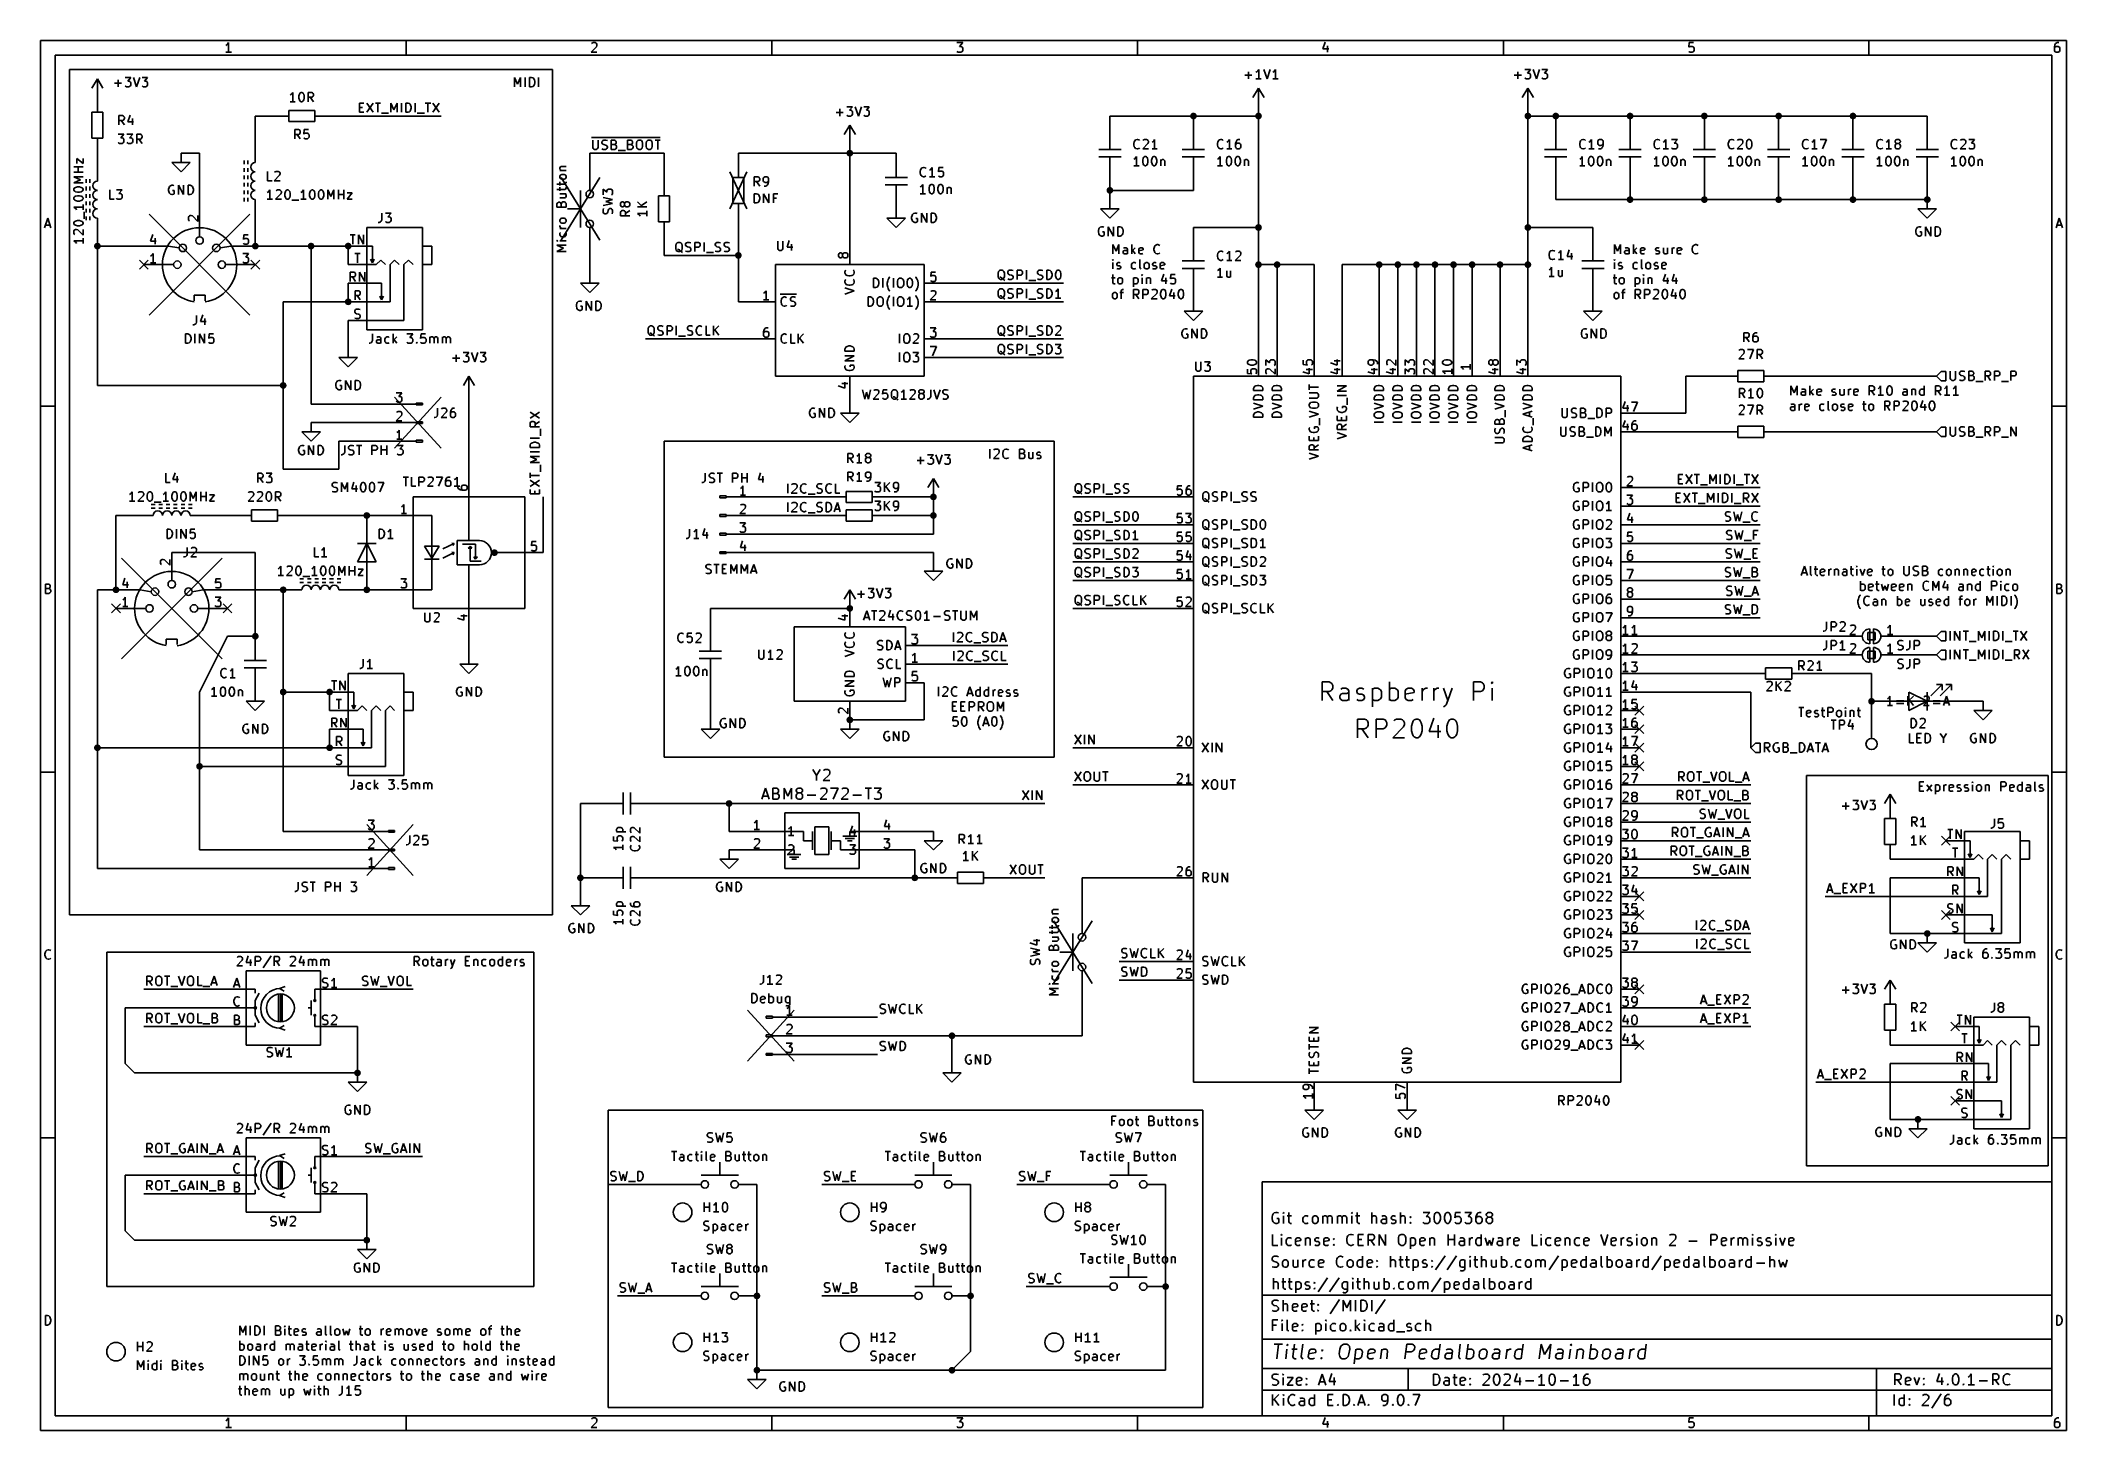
# Model space of a CAD drawing. Extents: x 0.4 to 11.3, y -7.9 to -0.4.
import ezdxf

# ---------------------------------------------------------------- set-up
doc = ezdxf.new("R2010")
doc.units = 0
doc.header["$MEASUREMENT"] = 0
for name, color, linetype in [('BLUE2', 5, 'CONTINUOUS'), ('BLUE3', 171, 'CONTINUOUS'), ('BROWN2', 54, 'CONTINUOUS'), ('CYAN2', 4, 'CONTINUOUS'), ('GRAY1', 251, 'CONTINUOUS'), ('GRAY3', 9, 'CONTINUOUS'), ('GREEN3', 91, 'CONTINUOUS'), ('LORANGE', 41, 'CONTINUOUS'), ('LYELLOW', 51, 'CONTINUOUS'), ('MAGENTA2', 6, 'CONTINUOUS'), ('RED2', 1, 'CONTINUOUS'), ('RED3', 11, 'CONTINUOUS')]:
    doc.layers.add(name, color=color, linetype=linetype)

msp = doc.modelspace()

# ---------------------------------------------------------------- linework, layer by layer
at = {"layer": 'BLUE2', "linetype": 'CONTINUOUS'}
for p, q in [((0.926, -1.576), (0.974, -1.624)), ((0.974, -1.576), (0.926, -1.624)), ((1.526, -1.576), (1.574, -1.624)), ((1.574, -1.576), (1.526, -1.624)), ((0.776, -3.426), (0.824, -3.474)), ((0.824, -3.426), (0.776, -3.474)), ((1.376, -3.426), (1.424, -3.474)), ((1.424, -3.426), (1.376, -3.474)), ((8.976, -3.976), (9.024, -4.024)), ((9.024, -3.976), (8.976, -4.024)), ((8.976, -4.076), (9.024, -4.124)), ((9.024, -4.076), (8.976, -4.124)), ((8.976, -4.176), (9.024, -4.224)), ((9.024, -4.176), (8.976, -4.224)), ((8.976, -4.276), (9.024, -4.324)), ((9.024, -4.276), (8.976, -4.324)), ((10.626, -4.676), (10.674, -4.724)), ((10.674, -4.676), (10.626, -4.724)), ((8.976, -4.976), (9.024, -5.024)), ((9.024, -4.976), (8.976, -5.024)), ((8.976, -5.076), (9.024, -5.124)), ((9.024, -5.076), (8.976, -5.124)), ((10.626, -5.076), (10.674, -5.124)), ((10.674, -5.076), (10.626, -5.124)), ((8.976, -5.476), (9.024, -5.524)), ((9.024, -5.476), (8.976, -5.524)), ((8.976, -5.776), (9.024, -5.824)), ((9.024, -5.776), (8.976, -5.824)), ((10.676, -5.676), (10.724, -5.724)), ((10.724, -5.676), (10.676, -5.724)), ((10.676, -6.076), (10.724, -6.124)), ((10.724, -6.076), (10.676, -6.124))]:
    msp.add_line(p, q, dxfattribs=at)
at = {"layer": 'BLUE3', "linetype": 'CONTINUOUS'}
for p, q in [((0.55, -0.55), (0.55, -5.1)), ((3.15, -0.55), (0.55, -0.55)), ((2.945, -0.643), (2.945, -0.593)), ((2.945, -0.593), (2.961, -0.629)), ((2.961, -0.629), (2.978, -0.593)), ((2.978, -0.593), (2.978, -0.643)), ((3.002, -0.643), (3.002, -0.593)), ((3.025, -0.643), (3.025, -0.593)), ((3.025, -0.593), (3.037, -0.593)), ((3.037, -0.643), (3.025, -0.643)), ((3.037, -0.593), (3.045, -0.595)), ((3.045, -0.641), (3.037, -0.643)), ((3.045, -0.595), (3.049, -0.6)), ((3.049, -0.636), (3.045, -0.641)), ((3.049, -0.6), (3.052, -0.605)), ((3.052, -0.631), (3.049, -0.636)), ((3.052, -0.605), (3.054, -0.614)), ((3.054, -0.622), (3.052, -0.631)), ((3.054, -0.614), (3.054, -0.622)), ((3.075, -0.643), (3.075, -0.593)), ((3.15, -5.1), (3.15, -0.55)), ((6.166, -1.542), (6.166, -1.492)), ((6.166, -1.492), (6.183, -1.528)), ((6.183, -1.528), (6.199, -1.492)), ((6.199, -1.492), (6.199, -1.542)), ((6.221, -1.53), (6.223, -1.526)), ((6.228, -1.509), (6.223, -1.511)), ((6.223, -1.526), (6.228, -1.523)), ((6.237, -1.509), (6.228, -1.509)), ((6.228, -1.523), (6.24, -1.523)), ((6.242, -1.511), (6.237, -1.509)), ((6.24, -1.523), (6.245, -1.521)), ((6.245, -1.516), (6.242, -1.511)), ((6.245, -1.542), (6.245, -1.516)), ((6.268, -1.542), (6.268, -1.492)), ((6.287, -1.509), (6.268, -1.528)), ((6.273, -1.523), (6.287, -1.542)), ((6.306, -1.516), (6.309, -1.511)), ((6.306, -1.535), (6.306, -1.516)), ((6.33, -1.521), (6.306, -1.526)), ((6.309, -1.511), (6.314, -1.509)), ((6.314, -1.509), (6.323, -1.509)), ((6.323, -1.509), (6.328, -1.511)), ((6.328, -1.511), (6.33, -1.516)), ((6.33, -1.516), (6.33, -1.521)), ((6.387, -1.514), (6.39, -1.504)), ((6.387, -1.521), (6.387, -1.514)), ((6.39, -1.53), (6.387, -1.521)), ((6.39, -1.504), (6.392, -1.499)), ((6.392, -1.499), (6.397, -1.495)), ((6.397, -1.495), (6.404, -1.492)), ((6.404, -1.492), (6.409, -1.492)), ((6.409, -1.492), (6.416, -1.495)), ((6.416, -1.495), (6.418, -1.497)), ((8.866, -1.542), (8.866, -1.492)), ((8.866, -1.492), (8.883, -1.528)), ((8.883, -1.528), (8.899, -1.492)), ((8.899, -1.492), (8.899, -1.542)), ((8.921, -1.53), (8.923, -1.526)), ((8.928, -1.509), (8.923, -1.511)), ((8.923, -1.526), (8.928, -1.523)), ((8.937, -1.509), (8.928, -1.509)), ((8.928, -1.523), (8.94, -1.523)), ((8.942, -1.511), (8.937, -1.509)), ((8.94, -1.523), (8.945, -1.521)), ((8.945, -1.516), (8.942, -1.511)), ((8.945, -1.542), (8.945, -1.516)), ((8.968, -1.542), (8.968, -1.492)), ((8.987, -1.509), (8.968, -1.528)), ((8.973, -1.523), (8.987, -1.542)), ((9.006, -1.516), (9.009, -1.511)), ((9.006, -1.535), (9.006, -1.516)), ((9.03, -1.521), (9.006, -1.526)), ((9.009, -1.511), (9.014, -1.509)), ((9.014, -1.509), (9.023, -1.509)), ((9.023, -1.509), (9.028, -1.511)), ((9.028, -1.511), (9.03, -1.516)), ((9.03, -1.516), (9.03, -1.521)), ((9.087, -1.516), (9.09, -1.511)), ((9.087, -1.518), (9.087, -1.516)), ((9.09, -1.523), (9.087, -1.518)), ((9.09, -1.511), (9.095, -1.509)), ((9.095, -1.526), (9.09, -1.523)), ((9.095, -1.509), (9.102, -1.509)), ((9.102, -1.526), (9.095, -1.526)), ((9.102, -1.509), (9.106, -1.511)), ((9.106, -1.528), (9.102, -1.526)), ((9.13, -1.509), (9.13, -1.535)), ((9.152, -1.509), (9.152, -1.542)), ((9.176, -1.542), (9.176, -1.509)), ((9.176, -1.518), (9.178, -1.514)), ((9.178, -1.514), (9.18, -1.511)), ((9.18, -1.511), (9.185, -1.509)), ((9.185, -1.509), (9.19, -1.509)), ((9.204, -1.516), (9.206, -1.511)), ((9.204, -1.535), (9.204, -1.516)), ((9.228, -1.521), (9.204, -1.526)), ((9.206, -1.511), (9.211, -1.509)), ((9.211, -1.509), (9.221, -1.509)), ((9.221, -1.509), (9.226, -1.511)), ((9.226, -1.511), (9.228, -1.516)), ((9.228, -1.516), (9.228, -1.521)), ((9.285, -1.514), (9.287, -1.504)), ((9.285, -1.521), (9.285, -1.514)), ((9.287, -1.53), (9.285, -1.521)), ((9.287, -1.504), (9.29, -1.499)), ((9.29, -1.499), (9.295, -1.495)), ((9.295, -1.495), (9.302, -1.492)), ((9.302, -1.492), (9.306, -1.492)), ((9.306, -1.492), (9.314, -1.495)), ((9.314, -1.495), (9.316, -1.497)), ((6.166, -1.573), (6.164, -1.575)), ((6.164, -1.575), (6.166, -1.577)), ((6.168, -1.575), (6.166, -1.573)), ((6.166, -1.573), (6.166, -1.577)), ((6.166, -1.577), (6.168, -1.575)), ((6.166, -1.623), (6.166, -1.589)), ((6.187, -1.597), (6.19, -1.592)), ((6.187, -1.599), (6.187, -1.597)), ((6.19, -1.604), (6.187, -1.599)), ((6.187, -1.62), (6.192, -1.623)), ((6.19, -1.592), (6.195, -1.589)), ((6.195, -1.606), (6.19, -1.604)), ((6.192, -1.623), (6.202, -1.623)), ((6.195, -1.589), (6.202, -1.589)), ((6.202, -1.606), (6.195, -1.606)), ((6.202, -1.589), (6.206, -1.592)), ((6.206, -1.608), (6.202, -1.606)), ((6.202, -1.623), (6.206, -1.62)), ((6.209, -1.613), (6.206, -1.608)), ((6.206, -1.62), (6.209, -1.616)), ((6.209, -1.616), (6.209, -1.613)), ((6.221, -1.535), (6.221, -1.53)), ((6.223, -1.54), (6.221, -1.535)), ((6.228, -1.542), (6.223, -1.54)), ((6.24, -1.542), (6.228, -1.542)), ((6.245, -1.54), (6.24, -1.542)), ((6.266, -1.599), (6.268, -1.594)), ((6.266, -1.613), (6.266, -1.599)), ((6.268, -1.618), (6.266, -1.613)), ((6.268, -1.594), (6.271, -1.592)), ((6.271, -1.62), (6.268, -1.618)), ((6.271, -1.592), (6.276, -1.589)), ((6.276, -1.623), (6.271, -1.62)), ((6.276, -1.589), (6.285, -1.589)), ((6.285, -1.623), (6.276, -1.623)), ((6.285, -1.589), (6.29, -1.592)), ((6.29, -1.62), (6.285, -1.623)), ((6.309, -1.54), (6.306, -1.535)), ((6.314, -1.542), (6.309, -1.54)), ((6.311, -1.616), (6.311, -1.573)), ((6.314, -1.62), (6.311, -1.616)), ((6.323, -1.542), (6.314, -1.542)), ((6.318, -1.623), (6.314, -1.62)), ((6.328, -1.54), (6.323, -1.542)), ((6.335, -1.599), (6.337, -1.594)), ((6.335, -1.613), (6.335, -1.599)), ((6.337, -1.618), (6.335, -1.613)), ((6.337, -1.594), (6.34, -1.592)), ((6.34, -1.62), (6.337, -1.618)), ((6.34, -1.592), (6.345, -1.589)), ((6.345, -1.623), (6.34, -1.62)), ((6.345, -1.589), (6.352, -1.589)), ((6.352, -1.623), (6.345, -1.623)), ((6.352, -1.589), (6.356, -1.592)), ((6.356, -1.62), (6.352, -1.623)), ((6.356, -1.592), (6.359, -1.594)), ((6.359, -1.618), (6.356, -1.62)), ((6.359, -1.594), (6.361, -1.599)), ((6.361, -1.613), (6.359, -1.618)), ((6.361, -1.599), (6.361, -1.613)), ((6.38, -1.597), (6.383, -1.592)), ((6.38, -1.599), (6.38, -1.597)), ((6.383, -1.604), (6.38, -1.599)), ((6.38, -1.62), (6.385, -1.623)), ((6.383, -1.592), (6.387, -1.589)), ((6.387, -1.606), (6.383, -1.604)), ((6.385, -1.623), (6.395, -1.623)), ((6.387, -1.589), (6.395, -1.589)), ((6.395, -1.606), (6.387, -1.606)), ((6.392, -1.535), (6.39, -1.53)), ((6.397, -1.54), (6.392, -1.535)), ((6.395, -1.589), (6.399, -1.592)), ((6.399, -1.608), (6.395, -1.606)), ((6.395, -1.623), (6.399, -1.62)), ((6.404, -1.542), (6.397, -1.54)), ((6.402, -1.613), (6.399, -1.608)), ((6.399, -1.62), (6.402, -1.616)), ((6.402, -1.616), (6.402, -1.613)), ((6.409, -1.542), (6.404, -1.542)), ((6.416, -1.54), (6.409, -1.542)), ((6.418, -1.537), (6.416, -1.54)), ((6.421, -1.597), (6.423, -1.592)), ((6.421, -1.616), (6.421, -1.597)), ((6.445, -1.601), (6.421, -1.606)), ((6.423, -1.62), (6.421, -1.616)), ((6.423, -1.592), (6.428, -1.589)), ((6.428, -1.623), (6.423, -1.62)), ((6.428, -1.589), (6.437, -1.589)), ((6.437, -1.623), (6.428, -1.623)), ((6.437, -1.589), (6.442, -1.592)), ((6.442, -1.62), (6.437, -1.623)), ((6.442, -1.592), (6.445, -1.597)), ((6.445, -1.597), (6.445, -1.601)), ((8.866, -1.573), (8.864, -1.575)), ((8.864, -1.575), (8.866, -1.577)), ((8.868, -1.575), (8.866, -1.573)), ((8.866, -1.573), (8.866, -1.577)), ((8.866, -1.577), (8.868, -1.575)), ((8.866, -1.623), (8.866, -1.589)), ((8.887, -1.597), (8.89, -1.592)), ((8.887, -1.599), (8.887, -1.597)), ((8.89, -1.604), (8.887, -1.599)), ((8.887, -1.62), (8.892, -1.623)), ((8.89, -1.592), (8.895, -1.589)), ((8.895, -1.606), (8.89, -1.604)), ((8.892, -1.623), (8.902, -1.623)), ((8.895, -1.589), (8.902, -1.589)), ((8.902, -1.606), (8.895, -1.606)), ((8.902, -1.589), (8.906, -1.592)), ((8.906, -1.608), (8.902, -1.606)), ((8.902, -1.623), (8.906, -1.62)), ((8.909, -1.613), (8.906, -1.608)), ((8.906, -1.62), (8.909, -1.616)), ((8.909, -1.616), (8.909, -1.613)), ((8.921, -1.535), (8.921, -1.53)), ((8.923, -1.54), (8.921, -1.535)), ((8.928, -1.542), (8.923, -1.54)), ((8.94, -1.542), (8.928, -1.542)), ((8.945, -1.54), (8.94, -1.542)), ((8.966, -1.599), (8.968, -1.594)), ((8.966, -1.613), (8.966, -1.599)), ((8.968, -1.618), (8.966, -1.613)), ((8.968, -1.594), (8.971, -1.592)), ((8.971, -1.62), (8.968, -1.618)), ((8.971, -1.592), (8.976, -1.589)), ((8.976, -1.623), (8.971, -1.62)), ((8.976, -1.589), (8.985, -1.589)), ((8.985, -1.623), (8.976, -1.623)), ((8.985, -1.589), (8.99, -1.592)), ((8.99, -1.62), (8.985, -1.623)), ((9.009, -1.54), (9.006, -1.535)), ((9.014, -1.542), (9.009, -1.54)), ((9.011, -1.616), (9.011, -1.573)), ((9.014, -1.62), (9.011, -1.616)), ((9.023, -1.542), (9.014, -1.542)), ((9.018, -1.623), (9.014, -1.62)), ((9.028, -1.54), (9.023, -1.542)), ((9.035, -1.599), (9.037, -1.594)), ((9.035, -1.613), (9.035, -1.599)), ((9.037, -1.618), (9.035, -1.613)), ((9.037, -1.594), (9.04, -1.592)), ((9.04, -1.62), (9.037, -1.618)), ((9.04, -1.592), (9.045, -1.589)), ((9.045, -1.623), (9.04, -1.62)), ((9.045, -1.589), (9.052, -1.589)), ((9.052, -1.623), (9.045, -1.623)), ((9.052, -1.589), (9.056, -1.592)), ((9.056, -1.62), (9.052, -1.623)), ((9.056, -1.592), (9.059, -1.594)), ((9.059, -1.618), (9.056, -1.62)), ((9.059, -1.594), (9.061, -1.599)), ((9.061, -1.613), (9.059, -1.618)), ((9.061, -1.599), (9.061, -1.613)), ((9.08, -1.597), (9.083, -1.592)), ((9.08, -1.599), (9.08, -1.597)), ((9.083, -1.604), (9.08, -1.599)), ((9.08, -1.62), (9.085, -1.623)), ((9.083, -1.592), (9.087, -1.589)), ((9.087, -1.606), (9.083, -1.604)), ((9.085, -1.623), (9.095, -1.623)), ((9.087, -1.54), (9.092, -1.542)), ((9.087, -1.589), (9.095, -1.589)), ((9.095, -1.606), (9.087, -1.606)), ((9.092, -1.542), (9.102, -1.542)), ((9.095, -1.589), (9.099, -1.592)), ((9.099, -1.608), (9.095, -1.606)), ((9.095, -1.623), (9.099, -1.62)), ((9.102, -1.613), (9.099, -1.608)), ((9.099, -1.62), (9.102, -1.616)), ((9.102, -1.542), (9.106, -1.54)), ((9.102, -1.616), (9.102, -1.613)), ((9.109, -1.533), (9.106, -1.528)), ((9.106, -1.54), (9.109, -1.535)), ((9.109, -1.535), (9.109, -1.533)), ((9.121, -1.597), (9.123, -1.592)), ((9.121, -1.616), (9.121, -1.597)), ((9.145, -1.601), (9.121, -1.606)), ((9.123, -1.62), (9.121, -1.616)), ((9.123, -1.592), (9.128, -1.589)), ((9.128, -1.623), (9.123, -1.62)), ((9.128, -1.589), (9.137, -1.589)), ((9.137, -1.623), (9.128, -1.623)), ((9.13, -1.535), (9.133, -1.54)), ((9.133, -1.54), (9.137, -1.542)), ((9.137, -1.542), (9.145, -1.542)), ((9.137, -1.589), (9.142, -1.592)), ((9.142, -1.62), (9.137, -1.623)), ((9.142, -1.592), (9.145, -1.597)), ((9.145, -1.542), (9.149, -1.54)), ((9.145, -1.597), (9.145, -1.601)), ((9.149, -1.54), (9.152, -1.537)), ((9.206, -1.54), (9.204, -1.535)), ((9.211, -1.542), (9.206, -1.54)), ((9.221, -1.542), (9.211, -1.542)), ((9.226, -1.54), (9.221, -1.542)), ((9.29, -1.535), (9.287, -1.53)), ((9.295, -1.54), (9.29, -1.535)), ((9.302, -1.542), (9.295, -1.54)), ((9.306, -1.542), (9.302, -1.542)), ((9.314, -1.54), (9.306, -1.542)), ((9.316, -1.537), (9.314, -1.54)), ((6.159, -1.67), (6.178, -1.67)), ((6.166, -1.653), (6.166, -1.696)), ((6.166, -1.696), (6.168, -1.701)), ((6.168, -1.701), (6.173, -1.703)), ((6.173, -1.703), (6.178, -1.703)), ((6.192, -1.679), (6.195, -1.675)), ((6.192, -1.694), (6.192, -1.679)), ((6.195, -1.698), (6.192, -1.694)), ((6.195, -1.675), (6.197, -1.672)), ((6.197, -1.701), (6.195, -1.698)), ((6.197, -1.672), (6.202, -1.67)), ((6.202, -1.703), (6.197, -1.701)), ((6.202, -1.67), (6.209, -1.67)), ((6.209, -1.703), (6.202, -1.703)), ((6.209, -1.67), (6.214, -1.672)), ((6.214, -1.701), (6.209, -1.703)), ((6.211, -1.741), (6.214, -1.736)), ((6.211, -1.784), (6.211, -1.741)), ((6.214, -1.672), (6.216, -1.675)), ((6.216, -1.698), (6.214, -1.701)), ((6.214, -1.736), (6.218, -1.734)), ((6.216, -1.675), (6.218, -1.679)), ((6.218, -1.694), (6.216, -1.698)), ((6.218, -1.679), (6.218, -1.694)), ((6.218, -1.734), (6.223, -1.734)), ((6.278, -1.67), (6.278, -1.72)), ((6.278, -1.672), (6.283, -1.67)), ((6.283, -1.703), (6.278, -1.701)), ((6.278, -1.784), (6.278, -1.734)), ((6.278, -1.734), (6.297, -1.734)), ((6.283, -1.67), (6.292, -1.67)), ((6.292, -1.703), (6.283, -1.703)), ((6.292, -1.67), (6.297, -1.672)), ((6.297, -1.701), (6.292, -1.703)), ((6.297, -1.672), (6.299, -1.675)), ((6.299, -1.698), (6.297, -1.701)), ((6.297, -1.734), (6.302, -1.736)), ((6.299, -1.675), (6.302, -1.679)), ((6.302, -1.694), (6.299, -1.698)), ((6.302, -1.679), (6.302, -1.694)), ((6.302, -1.736), (6.304, -1.738)), ((6.304, -1.738), (6.306, -1.743)), ((6.306, -1.743), (6.306, -1.75)), ((6.323, -1.653), (6.321, -1.656)), ((6.321, -1.656), (6.323, -1.658)), ((6.326, -1.656), (6.323, -1.653)), ((6.323, -1.653), (6.323, -1.658)), ((6.323, -1.658), (6.326, -1.656)), ((6.323, -1.703), (6.323, -1.67)), ((6.328, -1.784), (6.328, -1.734)), ((6.328, -1.734), (6.347, -1.734)), ((6.347, -1.67), (6.347, -1.703)), ((6.347, -1.675), (6.349, -1.672)), ((6.347, -1.734), (6.352, -1.736)), ((6.349, -1.672), (6.354, -1.67)), ((6.352, -1.736), (6.354, -1.738)), ((6.354, -1.67), (6.361, -1.67)), ((6.354, -1.738), (6.356, -1.743)), ((6.356, -1.743), (6.356, -1.75)), ((6.361, -1.67), (6.366, -1.672)), ((6.366, -1.672), (6.368, -1.677)), ((6.368, -1.677), (6.368, -1.703)), ((6.376, -1.738), (6.378, -1.736)), ((6.378, -1.736), (6.383, -1.734)), ((6.383, -1.734), (6.395, -1.734)), ((6.395, -1.734), (6.399, -1.736)), ((6.399, -1.736), (6.402, -1.738)), ((6.402, -1.738), (6.404, -1.743)), ((6.404, -1.743), (6.404, -1.748)), ((6.423, -1.753), (6.426, -1.743)), ((6.426, -1.743), (6.428, -1.738)), ((6.44, -1.651), (6.428, -1.687)), ((6.428, -1.687), (6.459, -1.687)), ((6.428, -1.738), (6.43, -1.736)), ((6.43, -1.736), (6.435, -1.734)), ((6.435, -1.734), (6.44, -1.734)), ((6.44, -1.734), (6.445, -1.736)), ((6.445, -1.736), (6.447, -1.738)), ((6.447, -1.738), (6.449, -1.743)), ((6.449, -1.743), (6.452, -1.753)), ((6.452, -1.67), (6.452, -1.703)), ((6.483, -1.731), (6.471, -1.767)), ((6.478, -1.653), (6.476, -1.677)), ((6.476, -1.677), (6.478, -1.675)), ((6.478, -1.701), (6.476, -1.698)), ((6.502, -1.653), (6.478, -1.653)), ((6.478, -1.675), (6.483, -1.672)), ((6.483, -1.703), (6.478, -1.701)), ((6.483, -1.672), (6.495, -1.672)), ((6.495, -1.703), (6.483, -1.703)), ((6.495, -1.672), (6.499, -1.675)), ((6.499, -1.701), (6.495, -1.703)), ((6.499, -1.675), (6.502, -1.677)), ((6.502, -1.698), (6.499, -1.701)), ((6.502, -1.677), (6.504, -1.682)), ((6.504, -1.694), (6.502, -1.698)), ((6.504, -1.682), (6.504, -1.694)), ((6.518, -1.753), (6.521, -1.743)), ((6.521, -1.743), (6.523, -1.738)), ((6.523, -1.738), (6.526, -1.736)), ((6.526, -1.736), (6.53, -1.734)), ((6.53, -1.734), (6.535, -1.734)), ((6.535, -1.734), (6.54, -1.736)), ((6.54, -1.736), (6.542, -1.738)), ((6.542, -1.738), (6.545, -1.743)), ((6.545, -1.743), (6.547, -1.753)), ((8.859, -1.67), (8.878, -1.67)), ((8.866, -1.653), (8.866, -1.696)), ((8.866, -1.696), (8.868, -1.701)), ((8.868, -1.701), (8.873, -1.703)), ((8.873, -1.703), (8.878, -1.703)), ((8.892, -1.679), (8.895, -1.675)), ((8.892, -1.694), (8.892, -1.679)), ((8.895, -1.698), (8.892, -1.694)), ((8.895, -1.675), (8.897, -1.672)), ((8.897, -1.701), (8.895, -1.698)), ((8.897, -1.672), (8.902, -1.67)), ((8.902, -1.703), (8.897, -1.701)), ((8.902, -1.67), (8.909, -1.67)), ((8.909, -1.703), (8.902, -1.703)), ((8.909, -1.67), (8.914, -1.672)), ((8.914, -1.701), (8.909, -1.703)), ((8.911, -1.741), (8.914, -1.736)), ((8.911, -1.784), (8.911, -1.741)), ((8.914, -1.672), (8.916, -1.675)), ((8.916, -1.698), (8.914, -1.701)), ((8.914, -1.736), (8.918, -1.734)), ((8.916, -1.675), (8.918, -1.679)), ((8.918, -1.694), (8.916, -1.698)), ((8.918, -1.679), (8.918, -1.694)), ((8.918, -1.734), (8.923, -1.734)), ((8.978, -1.67), (8.978, -1.72)), ((8.978, -1.672), (8.983, -1.67)), ((8.983, -1.703), (8.978, -1.701)), ((8.978, -1.784), (8.978, -1.734)), ((8.978, -1.734), (8.997, -1.734)), ((8.983, -1.67), (8.992, -1.67)), ((8.992, -1.703), (8.983, -1.703)), ((8.992, -1.67), (8.997, -1.672)), ((8.997, -1.701), (8.992, -1.703)), ((8.997, -1.672), (8.999, -1.675)), ((8.999, -1.698), (8.997, -1.701)), ((8.997, -1.734), (9.002, -1.736)), ((8.999, -1.675), (9.002, -1.679)), ((9.002, -1.694), (8.999, -1.698)), ((9.002, -1.679), (9.002, -1.694)), ((9.002, -1.736), (9.004, -1.738)), ((9.004, -1.738), (9.006, -1.743)), ((9.006, -1.743), (9.006, -1.75)), ((9.023, -1.653), (9.021, -1.656)), ((9.021, -1.656), (9.023, -1.658)), ((9.026, -1.656), (9.023, -1.653)), ((9.023, -1.653), (9.023, -1.658)), ((9.023, -1.658), (9.026, -1.656)), ((9.023, -1.703), (9.023, -1.67)), ((9.028, -1.784), (9.028, -1.734)), ((9.028, -1.734), (9.047, -1.734)), ((9.047, -1.67), (9.047, -1.703)), ((9.047, -1.675), (9.049, -1.672)), ((9.047, -1.734), (9.052, -1.736)), ((9.049, -1.672), (9.054, -1.67)), ((9.052, -1.736), (9.054, -1.738)), ((9.054, -1.67), (9.061, -1.67)), ((9.054, -1.738), (9.056, -1.743)), ((9.056, -1.743), (9.056, -1.75)), ((9.061, -1.67), (9.066, -1.672)), ((9.066, -1.672), (9.068, -1.677)), ((9.068, -1.677), (9.068, -1.703)), ((9.076, -1.738), (9.078, -1.736)), ((9.078, -1.736), (9.083, -1.734)), ((9.083, -1.734), (9.095, -1.734)), ((9.095, -1.734), (9.099, -1.736)), ((9.099, -1.736), (9.102, -1.738)), ((9.102, -1.738), (9.104, -1.743)), ((9.104, -1.743), (9.104, -1.748)), ((9.123, -1.753), (9.126, -1.743)), ((9.126, -1.743), (9.128, -1.738)), ((9.14, -1.651), (9.128, -1.687)), ((9.128, -1.687), (9.159, -1.687)), ((9.128, -1.738), (9.13, -1.736)), ((9.13, -1.736), (9.135, -1.734)), ((9.135, -1.734), (9.14, -1.734)), ((9.14, -1.734), (9.145, -1.736)), ((9.145, -1.736), (9.147, -1.738)), ((9.147, -1.738), (9.149, -1.743)), ((9.149, -1.743), (9.152, -1.753)), ((9.152, -1.67), (9.152, -1.703)), ((9.183, -1.731), (9.171, -1.767)), ((9.187, -1.651), (9.176, -1.687)), ((9.176, -1.687), (9.206, -1.687)), ((9.199, -1.67), (9.199, -1.703)), ((9.218, -1.753), (9.221, -1.743)), ((9.221, -1.743), (9.223, -1.738)), ((9.223, -1.738), (9.226, -1.736)), ((9.226, -1.736), (9.23, -1.734)), ((9.23, -1.734), (9.235, -1.734)), ((9.235, -1.734), (9.24, -1.736)), ((9.24, -1.736), (9.242, -1.738)), ((9.242, -1.738), (9.245, -1.743)), ((9.245, -1.743), (9.247, -1.753)), ((6.164, -1.76), (6.166, -1.755)), ((6.164, -1.774), (6.164, -1.76)), ((6.166, -1.779), (6.164, -1.774)), ((6.166, -1.755), (6.168, -1.753)), ((6.168, -1.781), (6.166, -1.779)), ((6.168, -1.753), (6.173, -1.75)), ((6.173, -1.784), (6.168, -1.781)), ((6.173, -1.75), (6.18, -1.75)), ((6.18, -1.784), (6.173, -1.784)), ((6.18, -1.75), (6.185, -1.753)), ((6.185, -1.781), (6.18, -1.784)), ((6.185, -1.753), (6.187, -1.755)), ((6.187, -1.779), (6.185, -1.781)), ((6.187, -1.755), (6.19, -1.76)), ((6.19, -1.774), (6.187, -1.779)), ((6.19, -1.76), (6.19, -1.774)), ((6.204, -1.75), (6.223, -1.75)), ((6.297, -1.76), (6.278, -1.76)), ((6.306, -1.784), (6.29, -1.76)), ((6.302, -1.758), (6.297, -1.76)), ((6.304, -1.755), (6.302, -1.758)), ((6.306, -1.75), (6.304, -1.755)), ((6.347, -1.76), (6.328, -1.76)), ((6.352, -1.758), (6.347, -1.76)), ((6.354, -1.755), (6.352, -1.758)), ((6.356, -1.75), (6.354, -1.755)), ((6.402, -1.755), (6.373, -1.784)), ((6.373, -1.784), (6.404, -1.784)), ((6.404, -1.748), (6.402, -1.755)), ((6.423, -1.765), (6.423, -1.753)), ((6.426, -1.774), (6.423, -1.765)), ((6.428, -1.779), (6.426, -1.774)), ((6.43, -1.781), (6.428, -1.779)), ((6.435, -1.784), (6.43, -1.781)), ((6.44, -1.784), (6.435, -1.784)), ((6.445, -1.781), (6.44, -1.784)), ((6.447, -1.779), (6.445, -1.781)), ((6.449, -1.774), (6.447, -1.779)), ((6.452, -1.765), (6.449, -1.774)), ((6.452, -1.753), (6.452, -1.765)), ((6.471, -1.767), (6.502, -1.767)), ((6.495, -1.75), (6.495, -1.784)), ((6.518, -1.765), (6.518, -1.753)), ((6.521, -1.774), (6.518, -1.765)), ((6.523, -1.779), (6.521, -1.774)), ((6.526, -1.781), (6.523, -1.779)), ((6.53, -1.784), (6.526, -1.781)), ((6.535, -1.784), (6.53, -1.784)), ((6.54, -1.781), (6.535, -1.784)), ((6.542, -1.779), (6.54, -1.781)), ((6.545, -1.774), (6.542, -1.779)), ((6.547, -1.765), (6.545, -1.774)), ((6.547, -1.753), (6.547, -1.765)), ((8.864, -1.76), (8.866, -1.755)), ((8.864, -1.774), (8.864, -1.76)), ((8.866, -1.779), (8.864, -1.774)), ((8.866, -1.755), (8.868, -1.753)), ((8.868, -1.781), (8.866, -1.779)), ((8.868, -1.753), (8.873, -1.75)), ((8.873, -1.784), (8.868, -1.781)), ((8.873, -1.75), (8.88, -1.75)), ((8.88, -1.784), (8.873, -1.784)), ((8.88, -1.75), (8.885, -1.753)), ((8.885, -1.781), (8.88, -1.784)), ((8.885, -1.753), (8.887, -1.755)), ((8.887, -1.779), (8.885, -1.781)), ((8.887, -1.755), (8.89, -1.76)), ((8.89, -1.774), (8.887, -1.779)), ((8.89, -1.76), (8.89, -1.774)), ((8.904, -1.75), (8.923, -1.75)), ((8.997, -1.76), (8.978, -1.76)), ((9.006, -1.784), (8.99, -1.76)), ((9.002, -1.758), (8.997, -1.76)), ((9.004, -1.755), (9.002, -1.758)), ((9.006, -1.75), (9.004, -1.755)), ((9.047, -1.76), (9.028, -1.76)), ((9.052, -1.758), (9.047, -1.76)), ((9.054, -1.755), (9.052, -1.758)), ((9.056, -1.75), (9.054, -1.755)), ((9.102, -1.755), (9.073, -1.784)), ((9.073, -1.784), (9.104, -1.784)), ((9.104, -1.748), (9.102, -1.755)), ((9.123, -1.765), (9.123, -1.753)), ((9.126, -1.774), (9.123, -1.765)), ((9.128, -1.779), (9.126, -1.774)), ((9.13, -1.781), (9.128, -1.779)), ((9.135, -1.784), (9.13, -1.781)), ((9.14, -1.784), (9.135, -1.784)), ((9.145, -1.781), (9.14, -1.784)), ((9.147, -1.779), (9.145, -1.781)), ((9.149, -1.774), (9.147, -1.779)), ((9.152, -1.765), (9.149, -1.774)), ((9.152, -1.753), (9.152, -1.765)), ((9.171, -1.767), (9.202, -1.767)), ((9.195, -1.75), (9.195, -1.784)), ((9.218, -1.765), (9.218, -1.753)), ((9.221, -1.774), (9.218, -1.765)), ((9.223, -1.779), (9.221, -1.774)), ((9.226, -1.781), (9.223, -1.779)), ((9.23, -1.784), (9.226, -1.781)), ((9.235, -1.784), (9.23, -1.784)), ((9.24, -1.781), (9.235, -1.784)), ((9.242, -1.779), (9.24, -1.781)), ((9.245, -1.774), (9.242, -1.779)), ((9.247, -1.765), (9.245, -1.774)), ((9.247, -1.753), (9.247, -1.765)), ((9.816, -2.303), (9.816, -2.253)), ((9.816, -2.253), (9.833, -2.289)), ((9.833, -2.289), (9.849, -2.253)), ((9.849, -2.253), (9.849, -2.303)), ((9.871, -2.291), (9.873, -2.287)), ((9.878, -2.27), (9.873, -2.272)), ((9.873, -2.287), (9.878, -2.284)), ((9.887, -2.27), (9.878, -2.27)), ((9.878, -2.284), (9.89, -2.284)), ((9.892, -2.272), (9.887, -2.27)), ((9.89, -2.284), (9.895, -2.282)), ((9.895, -2.277), (9.892, -2.272)), ((9.895, -2.303), (9.895, -2.277)), ((9.918, -2.303), (9.918, -2.253)), ((9.937, -2.27), (9.918, -2.289)), ((9.923, -2.284), (9.937, -2.303)), ((9.956, -2.277), (9.959, -2.272)), ((9.956, -2.296), (9.956, -2.277)), ((9.98, -2.282), (9.956, -2.287)), ((9.959, -2.272), (9.964, -2.27)), ((9.964, -2.27), (9.973, -2.27)), ((9.973, -2.27), (9.978, -2.272)), ((9.978, -2.272), (9.98, -2.277)), ((9.98, -2.277), (9.98, -2.282)), ((10.037, -2.277), (10.04, -2.272)), ((10.037, -2.279), (10.037, -2.277)), ((10.04, -2.284), (10.037, -2.279)), ((10.04, -2.272), (10.045, -2.27)), ((10.045, -2.287), (10.04, -2.284)), ((10.045, -2.27), (10.052, -2.27)), ((10.052, -2.287), (10.045, -2.287)), ((10.052, -2.27), (10.056, -2.272)), ((10.056, -2.289), (10.052, -2.287)), ((10.059, -2.294), (10.056, -2.289)), ((10.08, -2.27), (10.08, -2.296)), ((10.102, -2.27), (10.102, -2.303)), ((10.126, -2.303), (10.126, -2.27)), ((10.126, -2.279), (10.128, -2.275)), ((10.128, -2.275), (10.13, -2.272)), ((10.13, -2.272), (10.135, -2.27)), ((10.135, -2.27), (10.14, -2.27)), ((10.154, -2.277), (10.156, -2.272)), ((10.154, -2.296), (10.154, -2.277)), ((10.178, -2.282), (10.154, -2.287)), ((10.156, -2.272), (10.161, -2.27)), ((10.161, -2.27), (10.171, -2.27)), ((10.171, -2.27), (10.176, -2.272)), ((10.176, -2.272), (10.178, -2.277)), ((10.178, -2.277), (10.178, -2.282)), ((10.237, -2.303), (10.237, -2.253)), ((10.237, -2.253), (10.256, -2.253)), ((10.256, -2.279), (10.237, -2.279)), ((10.266, -2.303), (10.249, -2.279)), ((10.256, -2.253), (10.261, -2.256)), ((10.261, -2.277), (10.256, -2.279)), ((10.261, -2.256), (10.264, -2.258)), ((10.264, -2.275), (10.261, -2.277)), ((10.264, -2.258), (10.266, -2.263)), ((10.266, -2.27), (10.264, -2.275)), ((10.266, -2.263), (10.266, -2.27)), ((10.29, -2.265), (10.285, -2.268)), ((10.295, -2.26), (10.29, -2.265)), ((10.299, -2.253), (10.295, -2.26)), ((10.299, -2.303), (10.299, -2.253)), ((10.333, -2.272), (10.335, -2.263)), ((10.333, -2.284), (10.333, -2.272)), ((10.335, -2.294), (10.333, -2.284)), ((10.335, -2.263), (10.337, -2.258)), ((10.337, -2.258), (10.34, -2.256)), ((10.34, -2.256), (10.345, -2.253)), ((10.345, -2.253), (10.349, -2.253)), ((10.349, -2.253), (10.354, -2.256)), ((10.354, -2.256), (10.356, -2.258)), ((10.356, -2.258), (10.359, -2.263)), ((10.359, -2.263), (10.361, -2.272)), ((10.361, -2.284), (10.359, -2.294)), ((10.361, -2.272), (10.361, -2.284)), ((10.418, -2.291), (10.421, -2.287)), ((10.426, -2.27), (10.421, -2.272)), ((10.421, -2.287), (10.426, -2.284)), ((10.435, -2.27), (10.426, -2.27)), ((10.426, -2.284), (10.437, -2.284)), ((10.44, -2.272), (10.435, -2.27)), ((10.437, -2.284), (10.442, -2.282)), ((10.442, -2.277), (10.44, -2.272)), ((10.442, -2.303), (10.442, -2.277)), ((10.466, -2.27), (10.466, -2.303)), ((10.466, -2.275), (10.468, -2.272)), ((10.468, -2.272), (10.473, -2.27)), ((10.473, -2.27), (10.48, -2.27)), ((10.48, -2.27), (10.485, -2.272)), ((10.485, -2.272), (10.487, -2.277)), ((10.487, -2.277), (10.487, -2.303)), ((10.509, -2.279), (10.511, -2.275)), ((10.509, -2.294), (10.509, -2.279)), ((10.511, -2.275), (10.514, -2.272)), ((10.514, -2.272), (10.518, -2.27)), ((10.518, -2.27), (10.528, -2.27)), ((10.528, -2.27), (10.533, -2.272)), ((10.533, -2.303), (10.533, -2.253)), ((10.595, -2.303), (10.595, -2.253)), ((10.595, -2.253), (10.614, -2.253)), ((10.614, -2.279), (10.595, -2.279)), ((10.623, -2.303), (10.606, -2.279)), ((10.614, -2.253), (10.618, -2.256)), ((10.618, -2.277), (10.614, -2.279)), ((10.618, -2.256), (10.621, -2.258)), ((10.621, -2.275), (10.618, -2.277)), ((10.621, -2.258), (10.623, -2.263)), ((10.623, -2.27), (10.621, -2.275)), ((10.623, -2.263), (10.623, -2.27)), ((10.647, -2.265), (10.642, -2.268)), ((10.652, -2.26), (10.647, -2.265)), ((10.656, -2.253), (10.652, -2.26)), ((10.656, -2.303), (10.656, -2.253)), ((10.695, -2.265), (10.69, -2.268)), ((10.699, -2.26), (10.695, -2.265)), ((10.704, -2.253), (10.699, -2.26)), ((10.704, -2.303), (10.704, -2.253)), ((9.814, -2.372), (9.816, -2.367)), ((9.814, -2.377), (9.814, -2.372)), ((9.816, -2.381), (9.814, -2.377)), ((9.821, -2.35), (9.816, -2.353)), ((9.816, -2.367), (9.821, -2.365)), ((9.821, -2.384), (9.816, -2.381)), ((9.83, -2.35), (9.821, -2.35)), ((9.821, -2.365), (9.833, -2.365)), ((9.833, -2.384), (9.821, -2.384)), ((9.835, -2.353), (9.83, -2.35)), ((9.833, -2.365), (9.837, -2.362)), ((9.837, -2.381), (9.833, -2.384)), ((9.837, -2.358), (9.835, -2.353)), ((9.837, -2.384), (9.837, -2.358)), ((9.861, -2.384), (9.861, -2.35)), ((9.861, -2.36), (9.864, -2.355)), ((9.864, -2.355), (9.866, -2.353)), ((9.866, -2.353), (9.871, -2.35)), ((9.871, -2.296), (9.871, -2.291)), ((9.873, -2.301), (9.871, -2.296)), ((9.871, -2.35), (9.876, -2.35)), ((9.878, -2.303), (9.873, -2.301)), ((9.89, -2.303), (9.878, -2.303)), ((9.895, -2.301), (9.89, -2.303)), ((9.89, -2.358), (9.892, -2.353)), ((9.89, -2.377), (9.89, -2.358)), ((9.914, -2.362), (9.89, -2.367)), ((9.892, -2.381), (9.89, -2.377)), ((9.892, -2.353), (9.897, -2.35)), ((9.897, -2.384), (9.892, -2.381)), ((9.897, -2.35), (9.906, -2.35)), ((9.906, -2.384), (9.897, -2.384)), ((9.906, -2.35), (9.911, -2.353)), ((9.911, -2.381), (9.906, -2.384)), ((9.911, -2.353), (9.914, -2.358)), ((9.914, -2.358), (9.914, -2.362)), ((9.959, -2.301), (9.956, -2.296)), ((9.964, -2.303), (9.959, -2.301)), ((9.973, -2.303), (9.964, -2.303)), ((9.971, -2.36), (9.973, -2.355)), ((9.971, -2.374), (9.971, -2.36)), ((9.973, -2.379), (9.971, -2.374)), ((9.978, -2.301), (9.973, -2.303)), ((9.973, -2.355), (9.976, -2.353)), ((9.976, -2.381), (9.973, -2.379)), ((9.976, -2.353), (9.98, -2.35)), ((9.98, -2.384), (9.976, -2.381)), ((9.98, -2.35), (9.99, -2.35)), ((9.99, -2.384), (9.98, -2.384)), ((9.99, -2.35), (9.995, -2.353)), ((9.995, -2.381), (9.99, -2.384)), ((10.016, -2.377), (10.016, -2.334)), ((10.018, -2.381), (10.016, -2.377)), ((10.023, -2.384), (10.018, -2.381)), ((10.037, -2.301), (10.042, -2.303)), ((10.04, -2.36), (10.042, -2.355)), ((10.04, -2.374), (10.04, -2.36)), ((10.042, -2.379), (10.04, -2.374)), ((10.042, -2.303), (10.052, -2.303)), ((10.042, -2.355), (10.045, -2.353)), ((10.045, -2.381), (10.042, -2.379)), ((10.045, -2.353), (10.049, -2.35)), ((10.049, -2.384), (10.045, -2.381)), ((10.049, -2.35), (10.056, -2.35)), ((10.056, -2.384), (10.049, -2.384)), ((10.052, -2.303), (10.056, -2.301)), ((10.056, -2.301), (10.059, -2.296)), ((10.056, -2.35), (10.061, -2.353)), ((10.061, -2.381), (10.056, -2.384)), ((10.059, -2.296), (10.059, -2.294)), ((10.061, -2.353), (10.064, -2.355)), ((10.064, -2.379), (10.061, -2.381)), ((10.064, -2.355), (10.066, -2.36)), ((10.066, -2.374), (10.064, -2.379)), ((10.066, -2.36), (10.066, -2.374)), ((10.08, -2.296), (10.083, -2.301)), ((10.083, -2.301), (10.087, -2.303)), ((10.085, -2.358), (10.087, -2.353)), ((10.085, -2.36), (10.085, -2.358)), ((10.087, -2.365), (10.085, -2.36)), ((10.085, -2.381), (10.09, -2.384)), ((10.087, -2.303), (10.095, -2.303)), ((10.087, -2.353), (10.092, -2.35)), ((10.092, -2.367), (10.087, -2.365)), ((10.09, -2.384), (10.099, -2.384)), ((10.092, -2.35), (10.099, -2.35)), ((10.099, -2.367), (10.092, -2.367)), ((10.095, -2.303), (10.099, -2.301)), ((10.099, -2.301), (10.102, -2.298)), ((10.099, -2.35), (10.104, -2.353)), ((10.104, -2.369), (10.099, -2.367)), ((10.099, -2.384), (10.104, -2.381)), ((10.106, -2.374), (10.104, -2.369)), ((10.104, -2.381), (10.106, -2.377)), ((10.106, -2.377), (10.106, -2.374)), ((10.126, -2.358), (10.128, -2.353)), ((10.126, -2.377), (10.126, -2.358)), ((10.149, -2.362), (10.126, -2.367)), ((10.128, -2.381), (10.126, -2.377)), ((10.128, -2.353), (10.133, -2.35)), ((10.133, -2.384), (10.128, -2.381)), ((10.133, -2.35), (10.142, -2.35)), ((10.142, -2.384), (10.133, -2.384)), ((10.142, -2.35), (10.147, -2.353)), ((10.147, -2.381), (10.142, -2.384)), ((10.147, -2.353), (10.149, -2.358)), ((10.149, -2.358), (10.149, -2.362)), ((10.156, -2.301), (10.154, -2.296)), ((10.161, -2.303), (10.156, -2.301)), ((10.171, -2.303), (10.161, -2.303)), ((10.176, -2.301), (10.171, -2.303)), ((10.202, -2.35), (10.221, -2.35)), ((10.209, -2.334), (10.209, -2.377)), ((10.209, -2.377), (10.211, -2.381)), ((10.211, -2.381), (10.216, -2.384)), ((10.216, -2.384), (10.221, -2.384)), ((10.235, -2.36), (10.237, -2.355)), ((10.235, -2.374), (10.235, -2.36)), ((10.237, -2.379), (10.235, -2.374)), ((10.237, -2.355), (10.24, -2.353)), ((10.24, -2.381), (10.237, -2.379)), ((10.24, -2.353), (10.245, -2.35)), ((10.245, -2.384), (10.24, -2.381)), ((10.245, -2.35), (10.252, -2.35)), ((10.252, -2.384), (10.245, -2.384)), ((10.252, -2.35), (10.256, -2.353)), ((10.256, -2.381), (10.252, -2.384)), ((10.256, -2.353), (10.259, -2.355)), ((10.259, -2.379), (10.256, -2.381)), ((10.259, -2.355), (10.261, -2.36)), ((10.261, -2.374), (10.259, -2.379)), ((10.261, -2.36), (10.261, -2.374)), ((10.314, -2.303), (10.285, -2.303)), ((10.321, -2.384), (10.321, -2.334)), ((10.321, -2.334), (10.34, -2.334)), ((10.34, -2.36), (10.321, -2.36)), ((10.349, -2.384), (10.333, -2.36)), ((10.337, -2.298), (10.335, -2.294)), ((10.34, -2.301), (10.337, -2.298)), ((10.345, -2.303), (10.34, -2.301)), ((10.34, -2.334), (10.345, -2.336)), ((10.345, -2.358), (10.34, -2.36)), ((10.349, -2.303), (10.345, -2.303)), ((10.345, -2.336), (10.347, -2.338)), ((10.347, -2.355), (10.345, -2.358)), ((10.347, -2.338), (10.349, -2.343)), ((10.349, -2.35), (10.347, -2.355)), ((10.354, -2.301), (10.349, -2.303)), ((10.349, -2.343), (10.349, -2.35)), ((10.356, -2.298), (10.354, -2.301)), ((10.359, -2.294), (10.356, -2.298)), ((10.371, -2.384), (10.371, -2.334)), ((10.371, -2.334), (10.39, -2.334)), ((10.39, -2.36), (10.371, -2.36)), ((10.39, -2.334), (10.395, -2.336)), ((10.395, -2.358), (10.39, -2.36)), ((10.395, -2.336), (10.397, -2.338)), ((10.397, -2.355), (10.395, -2.358)), ((10.397, -2.338), (10.399, -2.343)), ((10.399, -2.35), (10.397, -2.355)), ((10.399, -2.343), (10.399, -2.35)), ((10.445, -2.355), (10.416, -2.384)), ((10.416, -2.384), (10.447, -2.384)), ((10.418, -2.296), (10.418, -2.291)), ((10.421, -2.301), (10.418, -2.296)), ((10.418, -2.338), (10.421, -2.336)), ((10.426, -2.303), (10.421, -2.301)), ((10.421, -2.336), (10.426, -2.334)), ((10.437, -2.303), (10.426, -2.303)), ((10.426, -2.334), (10.437, -2.334)), ((10.442, -2.301), (10.437, -2.303)), ((10.437, -2.334), (10.442, -2.336)), ((10.442, -2.336), (10.445, -2.338)), ((10.445, -2.338), (10.447, -2.343)), ((10.447, -2.348), (10.445, -2.355)), ((10.447, -2.343), (10.447, -2.348)), ((10.466, -2.353), (10.468, -2.343)), ((10.466, -2.365), (10.466, -2.353)), ((10.468, -2.374), (10.466, -2.365)), ((10.468, -2.343), (10.471, -2.338)), ((10.471, -2.379), (10.468, -2.374)), ((10.471, -2.338), (10.473, -2.336)), ((10.473, -2.381), (10.471, -2.379)), ((10.473, -2.336), (10.478, -2.334)), ((10.478, -2.384), (10.473, -2.381)), ((10.478, -2.334), (10.483, -2.334)), ((10.483, -2.384), (10.478, -2.384)), ((10.483, -2.334), (10.487, -2.336)), ((10.487, -2.381), (10.483, -2.384)), ((10.487, -2.336), (10.49, -2.338)), ((10.49, -2.379), (10.487, -2.381)), ((10.49, -2.338), (10.492, -2.343)), ((10.492, -2.374), (10.49, -2.379)), ((10.492, -2.343), (10.495, -2.353)), ((10.495, -2.365), (10.492, -2.374)), ((10.495, -2.353), (10.495, -2.365)), ((10.511, -2.298), (10.509, -2.294)), ((10.514, -2.301), (10.511, -2.298)), ((10.518, -2.303), (10.514, -2.301)), ((10.526, -2.331), (10.514, -2.367)), ((10.514, -2.367), (10.545, -2.367)), ((10.528, -2.303), (10.518, -2.303)), ((10.533, -2.301), (10.528, -2.303)), ((10.537, -2.35), (10.537, -2.384)), ((10.561, -2.353), (10.564, -2.343)), ((10.561, -2.365), (10.561, -2.353)), ((10.564, -2.374), (10.561, -2.365)), ((10.564, -2.343), (10.566, -2.338)), ((10.566, -2.379), (10.564, -2.374)), ((10.566, -2.338), (10.568, -2.336)), ((10.568, -2.381), (10.566, -2.379)), ((10.568, -2.336), (10.573, -2.334)), ((10.573, -2.384), (10.568, -2.381)), ((10.573, -2.334), (10.578, -2.334)), ((10.578, -2.384), (10.573, -2.384)), ((10.578, -2.334), (10.583, -2.336)), ((10.583, -2.381), (10.578, -2.384)), ((10.583, -2.336), (10.585, -2.338)), ((10.585, -2.379), (10.583, -2.381)), ((10.585, -2.338), (10.587, -2.343)), ((10.587, -2.374), (10.585, -2.379)), ((10.587, -2.343), (10.59, -2.353)), ((10.59, -2.365), (10.587, -2.374)), ((10.59, -2.353), (10.59, -2.365)), ((10.671, -2.303), (10.642, -2.303)), ((10.718, -2.303), (10.69, -2.303)), ((3.75, -2.55), (3.75, -4.25)), ((5.85, -2.55), (3.75, -2.55)), ((5.504, -2.643), (5.504, -2.593)), ((5.552, -2.614), (5.523, -2.643)), ((5.526, -2.598), (5.528, -2.595)), ((5.528, -2.595), (5.533, -2.593)), ((5.533, -2.593), (5.545, -2.593)), ((5.545, -2.593), (5.55, -2.595)), ((5.55, -2.595), (5.552, -2.598)), ((5.552, -2.598), (5.554, -2.602)), ((5.554, -2.607), (5.552, -2.614)), ((5.554, -2.602), (5.554, -2.607)), ((5.573, -2.614), (5.576, -2.605)), ((5.573, -2.622), (5.573, -2.614)), ((5.576, -2.605), (5.578, -2.6)), ((5.578, -2.6), (5.583, -2.595)), ((5.583, -2.595), (5.59, -2.593)), ((5.59, -2.593), (5.595, -2.593)), ((5.595, -2.593), (5.602, -2.595)), ((5.602, -2.595), (5.604, -2.598)), ((5.664, -2.643), (5.664, -2.593)), ((5.664, -2.593), (5.68, -2.593)), ((5.68, -2.617), (5.664, -2.617)), ((5.68, -2.593), (5.685, -2.595)), ((5.685, -2.614), (5.68, -2.617)), ((5.68, -2.617), (5.688, -2.619)), ((5.685, -2.595), (5.688, -2.598)), ((5.688, -2.612), (5.685, -2.614)), ((5.688, -2.598), (5.69, -2.602)), ((5.69, -2.607), (5.688, -2.612)), ((5.69, -2.602), (5.69, -2.607)), ((5.714, -2.61), (5.714, -2.636)), ((5.735, -2.61), (5.735, -2.643)), ((5.757, -2.617), (5.759, -2.612)), ((5.757, -2.619), (5.757, -2.617)), ((5.759, -2.612), (5.764, -2.61)), ((5.764, -2.61), (5.771, -2.61)), ((5.771, -2.61), (5.776, -2.612)), ((5.85, -4.25), (5.85, -2.55)), ((5.523, -2.643), (5.554, -2.643)), ((5.576, -2.631), (5.573, -2.622)), ((5.578, -2.636), (5.576, -2.631)), ((5.583, -2.641), (5.578, -2.636)), ((5.59, -2.643), (5.583, -2.641)), ((5.595, -2.643), (5.59, -2.643)), ((5.602, -2.641), (5.595, -2.643)), ((5.604, -2.638), (5.602, -2.641)), ((5.683, -2.643), (5.664, -2.643)), ((5.688, -2.641), (5.683, -2.643)), ((5.688, -2.619), (5.69, -2.622)), ((5.69, -2.638), (5.688, -2.641)), ((5.69, -2.622), (5.692, -2.626)), ((5.692, -2.633), (5.69, -2.638)), ((5.692, -2.626), (5.692, -2.633)), ((5.714, -2.636), (5.716, -2.641)), ((5.716, -2.641), (5.721, -2.643)), ((5.721, -2.643), (5.728, -2.643)), ((5.728, -2.643), (5.733, -2.641)), ((5.733, -2.641), (5.735, -2.638)), ((5.759, -2.624), (5.757, -2.619)), ((5.757, -2.641), (5.761, -2.643)), ((5.764, -2.626), (5.759, -2.624)), ((5.761, -2.643), (5.771, -2.643)), ((5.771, -2.626), (5.764, -2.626)), ((5.776, -2.629), (5.771, -2.626)), ((5.771, -2.643), (5.776, -2.641)), ((5.778, -2.633), (5.776, -2.629)), ((5.776, -2.641), (5.778, -2.636)), ((5.778, -2.636), (5.778, -2.633)), ((3.975, -3.222), (3.978, -3.218)), ((3.975, -3.227), (3.975, -3.222)), ((3.978, -3.232), (3.975, -3.227)), ((3.975, -3.261), (3.983, -3.263)), ((3.978, -3.218), (3.98, -3.215)), ((3.98, -3.234), (3.978, -3.232)), ((3.98, -3.215), (3.985, -3.213)), ((3.985, -3.237), (3.98, -3.234)), ((3.983, -3.263), (3.995, -3.263)), ((3.985, -3.213), (3.997, -3.213)), ((3.995, -3.239), (3.985, -3.237)), ((3.999, -3.242), (3.995, -3.239)), ((3.995, -3.263), (3.999, -3.261)), ((3.997, -3.213), (4.004, -3.215)), ((4.002, -3.244), (3.999, -3.242)), ((3.999, -3.261), (4.002, -3.258)), ((4.004, -3.249), (4.002, -3.244)), ((4.002, -3.258), (4.004, -3.253)), ((4.004, -3.253), (4.004, -3.249)), ((4.018, -3.213), (4.047, -3.213)), ((4.033, -3.263), (4.033, -3.213)), ((4.064, -3.263), (4.064, -3.213)), ((4.064, -3.213), (4.087, -3.213)), ((4.064, -3.237), (4.08, -3.237)), ((4.087, -3.263), (4.064, -3.263)), ((4.109, -3.263), (4.109, -3.213)), ((4.109, -3.213), (4.125, -3.249)), ((4.125, -3.249), (4.142, -3.213)), ((4.142, -3.213), (4.142, -3.263)), ((4.166, -3.263), (4.166, -3.213)), ((4.166, -3.213), (4.183, -3.249)), ((4.183, -3.249), (4.199, -3.213)), ((4.199, -3.213), (4.199, -3.263)), ((4.216, -3.263), (4.233, -3.213)), ((4.221, -3.249), (4.245, -3.249)), ((4.233, -3.213), (4.249, -3.263)), ((9.872, -3.273), (9.889, -3.223)), ((9.877, -3.258), (9.901, -3.258)), ((9.889, -3.223), (9.905, -3.273)), ((9.922, -3.266), (9.922, -3.223)), ((9.924, -3.27), (9.922, -3.266)), ((9.929, -3.273), (9.924, -3.27)), ((9.941, -3.239), (9.96, -3.239)), ((9.948, -3.223), (9.948, -3.266)), ((9.948, -3.266), (9.951, -3.27)), ((9.951, -3.27), (9.955, -3.273)), ((9.974, -3.247), (9.977, -3.242)), ((9.974, -3.266), (9.974, -3.247)), ((9.998, -3.251), (9.974, -3.256)), ((9.977, -3.27), (9.974, -3.266)), ((9.977, -3.242), (9.982, -3.239)), ((9.982, -3.273), (9.977, -3.27)), ((9.982, -3.239), (9.991, -3.239)), ((9.991, -3.239), (9.996, -3.242)), ((9.996, -3.27), (9.991, -3.273)), ((9.996, -3.242), (9.998, -3.247)), ((9.998, -3.247), (9.998, -3.251)), ((10.02, -3.273), (10.02, -3.239)), ((10.02, -3.249), (10.022, -3.244)), ((10.022, -3.244), (10.024, -3.242)), ((10.024, -3.242), (10.029, -3.239)), ((10.029, -3.239), (10.034, -3.239)), ((10.051, -3.239), (10.051, -3.273)), ((10.051, -3.244), (10.053, -3.242)), ((10.053, -3.242), (10.058, -3.239)), ((10.058, -3.239), (10.065, -3.239)), ((10.065, -3.239), (10.07, -3.242)), ((10.07, -3.242), (10.072, -3.247)), ((10.072, -3.247), (10.072, -3.273)), ((10.094, -3.261), (10.096, -3.256)), ((10.094, -3.266), (10.094, -3.261)), ((10.096, -3.27), (10.094, -3.266)), ((10.101, -3.239), (10.096, -3.242)), ((10.096, -3.256), (10.101, -3.254)), ((10.101, -3.273), (10.096, -3.27)), ((10.11, -3.239), (10.101, -3.239)), ((10.101, -3.254), (10.113, -3.254)), ((10.115, -3.242), (10.11, -3.239)), ((10.113, -3.254), (10.117, -3.251)), ((10.117, -3.27), (10.113, -3.273)), ((10.117, -3.247), (10.115, -3.242)), ((10.117, -3.273), (10.117, -3.247)), ((10.134, -3.239), (10.153, -3.239)), ((10.141, -3.223), (10.141, -3.266)), ((10.141, -3.266), (10.144, -3.27)), ((10.144, -3.27), (10.148, -3.273)), ((10.17, -3.223), (10.167, -3.225)), ((10.167, -3.225), (10.17, -3.227)), ((10.172, -3.225), (10.17, -3.223)), ((10.17, -3.223), (10.17, -3.227)), ((10.17, -3.227), (10.172, -3.225)), ((10.17, -3.273), (10.17, -3.239)), ((10.189, -3.239), (10.201, -3.273)), ((10.201, -3.273), (10.213, -3.239)), ((10.229, -3.247), (10.232, -3.242)), ((10.229, -3.266), (10.229, -3.247)), ((10.253, -3.251), (10.229, -3.256)), ((10.232, -3.27), (10.229, -3.266)), ((10.232, -3.242), (10.236, -3.239)), ((10.236, -3.273), (10.232, -3.27)), ((10.236, -3.239), (10.246, -3.239)), ((10.246, -3.239), (10.251, -3.242)), ((10.251, -3.27), (10.246, -3.273)), ((10.251, -3.242), (10.253, -3.247)), ((10.253, -3.247), (10.253, -3.251)), ((10.305, -3.239), (10.324, -3.239)), ((10.313, -3.223), (10.313, -3.266)), ((10.313, -3.266), (10.315, -3.27)), ((10.315, -3.27), (10.32, -3.273)), ((10.339, -3.249), (10.341, -3.244)), ((10.339, -3.263), (10.339, -3.249)), ((10.341, -3.268), (10.339, -3.263)), ((10.341, -3.244), (10.344, -3.242)), ((10.344, -3.27), (10.341, -3.268)), ((10.344, -3.242), (10.348, -3.239)), ((10.348, -3.273), (10.344, -3.27)), ((10.348, -3.239), (10.355, -3.239)), ((10.355, -3.239), (10.36, -3.242)), ((10.36, -3.27), (10.355, -3.273)), ((10.36, -3.242), (10.363, -3.244)), ((10.363, -3.268), (10.36, -3.27)), ((10.363, -3.244), (10.365, -3.249)), ((10.365, -3.263), (10.363, -3.268)), ((10.365, -3.249), (10.365, -3.263)), ((10.424, -3.223), (10.424, -3.263)), ((10.424, -3.263), (10.427, -3.268)), ((10.427, -3.268), (10.429, -3.27)), ((10.429, -3.27), (10.434, -3.273)), ((10.444, -3.273), (10.448, -3.27)), ((10.448, -3.27), (10.451, -3.268)), ((10.451, -3.268), (10.453, -3.263)), ((10.453, -3.263), (10.453, -3.223)), ((10.474, -3.232), (10.477, -3.227)), ((10.474, -3.237), (10.474, -3.232)), ((10.477, -3.242), (10.474, -3.237)), ((10.474, -3.27), (10.482, -3.273)), ((10.477, -3.227), (10.479, -3.225)), ((10.479, -3.244), (10.477, -3.242)), ((10.479, -3.225), (10.484, -3.223)), ((10.484, -3.247), (10.479, -3.244)), ((10.484, -3.223), (10.496, -3.223)), ((10.494, -3.249), (10.484, -3.247)), ((10.498, -3.251), (10.494, -3.249)), ((10.494, -3.273), (10.498, -3.27)), ((10.496, -3.223), (10.503, -3.225)), ((10.501, -3.254), (10.498, -3.251)), ((10.498, -3.27), (10.501, -3.268)), ((10.503, -3.258), (10.501, -3.254)), ((10.501, -3.268), (10.503, -3.263)), ((10.503, -3.263), (10.503, -3.258)), ((10.524, -3.273), (10.524, -3.223)), ((10.524, -3.223), (10.541, -3.223)), ((10.541, -3.247), (10.524, -3.247)), ((10.541, -3.223), (10.546, -3.225)), ((10.546, -3.244), (10.541, -3.247)), ((10.541, -3.247), (10.548, -3.249)), ((10.548, -3.27), (10.544, -3.273)), ((10.546, -3.225), (10.548, -3.227)), ((10.548, -3.242), (10.546, -3.244)), ((10.548, -3.227), (10.551, -3.232)), ((10.551, -3.237), (10.548, -3.242)), ((10.548, -3.249), (10.551, -3.251)), ((10.551, -3.268), (10.548, -3.27)), ((10.551, -3.232), (10.551, -3.237)), ((10.551, -3.251), (10.553, -3.256)), ((10.553, -3.263), (10.551, -3.268)), ((10.553, -3.256), (10.553, -3.263)), ((10.61, -3.249), (10.613, -3.244)), ((10.61, -3.263), (10.61, -3.249)), ((10.613, -3.268), (10.61, -3.263)), ((10.613, -3.244), (10.615, -3.242)), ((10.615, -3.27), (10.613, -3.268)), ((10.615, -3.242), (10.62, -3.239)), ((10.62, -3.273), (10.615, -3.27)), ((10.62, -3.239), (10.629, -3.239)), ((10.629, -3.239), (10.634, -3.242)), ((10.634, -3.27), (10.629, -3.273)), ((10.653, -3.249), (10.655, -3.244)), ((10.653, -3.263), (10.653, -3.249)), ((10.655, -3.268), (10.653, -3.263)), ((10.655, -3.244), (10.658, -3.242)), ((10.658, -3.27), (10.655, -3.268)), ((10.658, -3.242), (10.663, -3.239)), ((10.663, -3.273), (10.658, -3.27)), ((10.663, -3.239), (10.67, -3.239)), ((10.67, -3.239), (10.674, -3.242)), ((10.674, -3.27), (10.67, -3.273)), ((10.674, -3.242), (10.677, -3.244)), ((10.677, -3.268), (10.674, -3.27)), ((10.677, -3.244), (10.679, -3.249)), ((10.679, -3.263), (10.677, -3.268)), ((10.679, -3.249), (10.679, -3.263)), ((10.701, -3.239), (10.701, -3.273)), ((10.701, -3.244), (10.703, -3.242)), ((10.703, -3.242), (10.708, -3.239)), ((10.708, -3.239), (10.715, -3.239)), ((10.715, -3.239), (10.72, -3.242)), ((10.72, -3.242), (10.722, -3.247)), ((10.722, -3.247), (10.722, -3.273)), ((10.746, -3.239), (10.746, -3.273)), ((10.746, -3.244), (10.748, -3.242)), ((10.748, -3.242), (10.753, -3.239)), ((10.753, -3.239), (10.76, -3.239)), ((10.76, -3.239), (10.765, -3.242)), ((10.765, -3.242), (10.767, -3.247)), ((10.767, -3.247), (10.767, -3.273)), ((10.789, -3.247), (10.791, -3.242)), ((10.789, -3.266), (10.789, -3.247)), ((10.813, -3.251), (10.789, -3.256)), ((10.791, -3.27), (10.789, -3.266)), ((10.791, -3.242), (10.796, -3.239)), ((10.796, -3.273), (10.791, -3.27)), ((10.796, -3.239), (10.805, -3.239)), ((10.805, -3.239), (10.81, -3.242)), ((10.81, -3.27), (10.805, -3.273)), ((10.81, -3.242), (10.813, -3.247)), ((10.813, -3.247), (10.813, -3.251)), ((10.832, -3.249), (10.834, -3.244)), ((10.832, -3.263), (10.832, -3.249)), ((10.834, -3.268), (10.832, -3.263)), ((10.834, -3.244), (10.836, -3.242)), ((10.836, -3.27), (10.834, -3.268)), ((10.836, -3.242), (10.841, -3.239)), ((10.841, -3.273), (10.836, -3.27)), ((10.841, -3.239), (10.851, -3.239)), ((10.851, -3.239), (10.855, -3.242)), ((10.855, -3.27), (10.851, -3.273)), ((10.87, -3.239), (10.889, -3.239)), ((10.877, -3.223), (10.877, -3.266)), ((10.877, -3.266), (10.879, -3.27)), ((10.879, -3.27), (10.884, -3.273)), ((10.905, -3.223), (10.903, -3.225)), ((10.903, -3.225), (10.905, -3.227)), ((10.908, -3.225), (10.905, -3.223)), ((10.905, -3.223), (10.905, -3.227)), ((10.905, -3.227), (10.908, -3.225)), ((10.905, -3.273), (10.905, -3.239)), ((10.927, -3.249), (10.929, -3.244)), ((10.927, -3.263), (10.927, -3.249)), ((10.929, -3.268), (10.927, -3.263)), ((10.929, -3.244), (10.932, -3.242)), ((10.932, -3.27), (10.929, -3.268)), ((10.932, -3.242), (10.936, -3.239)), ((10.936, -3.273), (10.932, -3.27)), ((10.936, -3.239), (10.944, -3.239)), ((10.944, -3.239), (10.948, -3.242)), ((10.948, -3.27), (10.944, -3.273)), ((10.948, -3.242), (10.951, -3.244)), ((10.951, -3.268), (10.948, -3.27)), ((10.951, -3.244), (10.953, -3.249)), ((10.953, -3.263), (10.951, -3.268)), ((10.953, -3.249), (10.953, -3.263)), ((10.974, -3.239), (10.974, -3.273)), ((10.974, -3.244), (10.977, -3.242)), ((10.977, -3.242), (10.982, -3.239)), ((10.982, -3.239), (10.989, -3.239)), ((10.989, -3.239), (10.994, -3.242)), ((10.994, -3.242), (10.996, -3.247)), ((10.996, -3.247), (10.996, -3.273)), ((9.955, -3.273), (9.96, -3.273)), ((9.991, -3.273), (9.982, -3.273)), ((10.113, -3.273), (10.101, -3.273)), ((10.148, -3.273), (10.153, -3.273)), ((10.184, -3.386), (10.189, -3.379)), ((10.189, -3.379), (10.191, -3.377)), ((10.191, -3.353), (10.191, -3.303)), ((10.191, -3.322), (10.196, -3.32)), ((10.196, -3.353), (10.191, -3.351)), ((10.196, -3.32), (10.205, -3.32)), ((10.205, -3.353), (10.196, -3.353)), ((10.205, -3.32), (10.21, -3.322)), ((10.21, -3.351), (10.205, -3.353)), ((10.21, -3.322), (10.213, -3.325)), ((10.213, -3.348), (10.21, -3.351)), ((10.213, -3.325), (10.215, -3.329)), ((10.215, -3.344), (10.213, -3.348)), ((10.215, -3.329), (10.215, -3.344)), ((10.234, -3.327), (10.236, -3.322)), ((10.234, -3.346), (10.234, -3.327)), ((10.258, -3.332), (10.234, -3.337)), ((10.236, -3.351), (10.234, -3.346)), ((10.246, -3.273), (10.236, -3.273)), ((10.236, -3.322), (10.241, -3.32)), ((10.241, -3.353), (10.236, -3.351)), ((10.241, -3.32), (10.251, -3.32)), ((10.251, -3.353), (10.241, -3.353)), ((10.251, -3.32), (10.255, -3.322)), ((10.255, -3.351), (10.251, -3.353)), ((10.255, -3.322), (10.258, -3.327)), ((10.258, -3.327), (10.258, -3.332)), ((10.272, -3.32), (10.291, -3.32)), ((10.279, -3.303), (10.279, -3.346)), ((10.279, -3.346), (10.282, -3.351)), ((10.282, -3.351), (10.286, -3.353)), ((10.286, -3.353), (10.291, -3.353)), ((10.303, -3.32), (10.313, -3.353)), ((10.313, -3.353), (10.322, -3.329)), ((10.32, -3.273), (10.324, -3.273)), ((10.322, -3.329), (10.332, -3.353)), ((10.332, -3.353), (10.341, -3.32)), ((10.355, -3.273), (10.348, -3.273)), ((10.358, -3.327), (10.36, -3.322)), ((10.358, -3.346), (10.358, -3.327)), ((10.382, -3.332), (10.358, -3.337)), ((10.36, -3.351), (10.358, -3.346)), ((10.36, -3.322), (10.365, -3.32)), ((10.365, -3.353), (10.36, -3.351)), ((10.365, -3.32), (10.374, -3.32)), ((10.374, -3.353), (10.365, -3.353)), ((10.374, -3.32), (10.379, -3.322)), ((10.379, -3.351), (10.374, -3.353)), ((10.379, -3.322), (10.382, -3.327)), ((10.382, -3.327), (10.382, -3.332)), ((10.401, -3.327), (10.403, -3.322)), ((10.401, -3.346), (10.401, -3.327)), ((10.424, -3.332), (10.401, -3.337)), ((10.403, -3.351), (10.401, -3.346)), ((10.403, -3.322), (10.408, -3.32)), ((10.408, -3.353), (10.403, -3.351)), ((10.408, -3.32), (10.417, -3.32)), ((10.417, -3.353), (10.408, -3.353)), ((10.417, -3.32), (10.422, -3.322)), ((10.422, -3.351), (10.417, -3.353)), ((10.422, -3.322), (10.424, -3.327)), ((10.424, -3.327), (10.424, -3.332)), ((10.434, -3.273), (10.444, -3.273)), ((10.446, -3.32), (10.446, -3.353)), ((10.446, -3.325), (10.448, -3.322)), ((10.448, -3.322), (10.453, -3.32)), ((10.453, -3.32), (10.46, -3.32)), ((10.46, -3.32), (10.465, -3.322)), ((10.465, -3.322), (10.467, -3.327)), ((10.467, -3.327), (10.467, -3.353)), ((10.482, -3.273), (10.494, -3.273)), ((10.544, -3.273), (10.524, -3.273)), ((10.527, -3.325), (10.529, -3.315)), ((10.527, -3.332), (10.527, -3.325)), ((10.529, -3.341), (10.527, -3.332)), ((10.529, -3.315), (10.532, -3.31)), ((10.532, -3.346), (10.529, -3.341)), ((10.532, -3.31), (10.536, -3.306)), ((10.536, -3.351), (10.532, -3.346)), ((10.536, -3.306), (10.544, -3.303)), ((10.544, -3.353), (10.536, -3.351)), ((10.544, -3.303), (10.548, -3.303)), ((10.548, -3.353), (10.544, -3.353)), ((10.548, -3.303), (10.555, -3.306)), ((10.555, -3.351), (10.548, -3.353)), ((10.555, -3.306), (10.558, -3.308)), ((10.558, -3.348), (10.555, -3.351)), ((10.579, -3.353), (10.579, -3.303)), ((10.579, -3.303), (10.596, -3.339)), ((10.596, -3.339), (10.613, -3.303)), ((10.613, -3.303), (10.613, -3.353)), ((10.629, -3.273), (10.62, -3.273)), ((10.646, -3.301), (10.634, -3.337)), ((10.634, -3.337), (10.665, -3.337)), ((10.658, -3.32), (10.658, -3.353)), ((10.67, -3.273), (10.663, -3.273)), ((10.72, -3.341), (10.722, -3.337)), ((10.72, -3.346), (10.72, -3.341)), ((10.722, -3.351), (10.72, -3.346)), ((10.727, -3.32), (10.722, -3.322)), ((10.722, -3.337), (10.727, -3.334)), ((10.727, -3.353), (10.722, -3.351)), ((10.736, -3.32), (10.727, -3.32)), ((10.727, -3.334), (10.739, -3.334)), ((10.739, -3.353), (10.727, -3.353)), ((10.741, -3.322), (10.736, -3.32)), ((10.739, -3.334), (10.744, -3.332)), ((10.744, -3.351), (10.739, -3.353)), ((10.744, -3.327), (10.741, -3.322)), ((10.744, -3.353), (10.744, -3.327)), ((10.767, -3.32), (10.767, -3.353)), ((10.767, -3.325), (10.77, -3.322)), ((10.77, -3.322), (10.774, -3.32)), ((10.774, -3.32), (10.782, -3.32)), ((10.782, -3.32), (10.786, -3.322)), ((10.786, -3.322), (10.789, -3.327)), ((10.789, -3.327), (10.789, -3.353)), ((10.805, -3.273), (10.796, -3.273)), ((10.81, -3.329), (10.813, -3.325)), ((10.81, -3.344), (10.81, -3.329)), ((10.813, -3.348), (10.81, -3.344)), ((10.813, -3.325), (10.815, -3.322)), ((10.815, -3.351), (10.813, -3.348)), ((10.815, -3.322), (10.82, -3.32)), ((10.82, -3.353), (10.815, -3.351)), ((10.82, -3.32), (10.829, -3.32)), ((10.829, -3.353), (10.82, -3.353)), ((10.829, -3.32), (10.834, -3.322)), ((10.834, -3.351), (10.829, -3.353)), ((10.834, -3.353), (10.834, -3.303)), ((10.851, -3.273), (10.841, -3.273)), ((10.884, -3.273), (10.889, -3.273)), ((10.896, -3.353), (10.896, -3.303)), ((10.896, -3.303), (10.915, -3.303)), ((10.915, -3.329), (10.896, -3.329)), ((10.915, -3.303), (10.92, -3.306)), ((10.92, -3.327), (10.915, -3.329)), ((10.92, -3.306), (10.922, -3.308)), ((10.922, -3.325), (10.92, -3.327)), ((10.922, -3.308), (10.924, -3.313)), ((10.924, -3.32), (10.922, -3.325)), ((10.924, -3.313), (10.924, -3.32)), ((10.944, -3.273), (10.936, -3.273)), ((10.946, -3.303), (10.944, -3.306)), ((10.944, -3.306), (10.946, -3.308)), ((10.948, -3.306), (10.946, -3.303)), ((10.946, -3.303), (10.946, -3.308)), ((10.946, -3.308), (10.948, -3.306)), ((10.946, -3.353), (10.946, -3.32)), ((10.967, -3.329), (10.97, -3.325)), ((10.967, -3.344), (10.967, -3.329)), ((10.97, -3.348), (10.967, -3.344)), ((10.97, -3.325), (10.972, -3.322)), ((10.972, -3.351), (10.97, -3.348)), ((10.972, -3.322), (10.977, -3.32)), ((10.977, -3.353), (10.972, -3.351)), ((10.977, -3.32), (10.986, -3.32)), ((10.986, -3.353), (10.977, -3.353)), ((10.986, -3.32), (10.991, -3.322)), ((10.991, -3.351), (10.986, -3.353)), ((11.01, -3.329), (11.013, -3.325)), ((11.01, -3.344), (11.01, -3.329)), ((11.013, -3.348), (11.01, -3.344)), ((11.013, -3.325), (11.015, -3.322)), ((11.015, -3.351), (11.013, -3.348)), ((11.015, -3.322), (11.02, -3.32)), ((11.02, -3.353), (11.015, -3.351)), ((11.02, -3.32), (11.027, -3.32)), ((11.027, -3.353), (11.02, -3.353)), ((11.022, -3.379), (11.02, -3.377)), ((11.027, -3.386), (11.022, -3.379)), ((11.027, -3.32), (11.032, -3.322)), ((11.032, -3.351), (11.027, -3.353)), ((11.032, -3.322), (11.034, -3.325)), ((11.034, -3.348), (11.032, -3.351)), ((11.034, -3.325), (11.036, -3.329)), ((11.036, -3.344), (11.034, -3.348)), ((11.036, -3.329), (11.036, -3.344)), ((10.177, -3.41), (10.179, -3.398)), ((10.177, -3.419), (10.177, -3.41)), ((10.179, -3.431), (10.177, -3.419)), ((10.179, -3.398), (10.182, -3.391)), ((10.182, -3.438), (10.179, -3.431)), ((10.182, -3.391), (10.184, -3.386)), ((10.184, -3.443), (10.182, -3.438)), ((10.189, -3.45), (10.184, -3.443)), ((10.191, -3.453), (10.189, -3.45)), ((10.208, -3.405), (10.21, -3.396)), ((10.208, -3.412), (10.208, -3.405)), ((10.21, -3.422), (10.208, -3.412)), ((10.21, -3.396), (10.213, -3.391)), ((10.213, -3.427), (10.21, -3.422)), ((10.213, -3.391), (10.217, -3.386)), ((10.217, -3.431), (10.213, -3.427)), ((10.217, -3.386), (10.224, -3.384)), ((10.224, -3.434), (10.217, -3.431)), ((10.224, -3.384), (10.229, -3.384)), ((10.229, -3.434), (10.224, -3.434)), ((10.229, -3.384), (10.236, -3.386)), ((10.236, -3.431), (10.229, -3.434)), ((10.236, -3.386), (10.239, -3.388)), ((10.239, -3.429), (10.236, -3.431)), ((10.258, -3.422), (10.26, -3.417)), ((10.258, -3.427), (10.258, -3.422)), ((10.26, -3.431), (10.258, -3.427)), ((10.265, -3.4), (10.26, -3.403)), ((10.26, -3.417), (10.265, -3.415)), ((10.265, -3.434), (10.26, -3.431)), ((10.274, -3.4), (10.265, -3.4)), ((10.265, -3.415), (10.277, -3.415)), ((10.277, -3.434), (10.265, -3.434)), ((10.279, -3.403), (10.274, -3.4)), ((10.277, -3.415), (10.282, -3.412)), ((10.282, -3.431), (10.277, -3.434)), ((10.282, -3.408), (10.279, -3.403)), ((10.282, -3.434), (10.282, -3.408)), ((10.305, -3.4), (10.305, -3.434)), ((10.305, -3.405), (10.308, -3.403)), ((10.308, -3.403), (10.313, -3.4)), ((10.313, -3.4), (10.32, -3.4)), ((10.32, -3.4), (10.324, -3.403)), ((10.324, -3.403), (10.327, -3.408)), ((10.327, -3.408), (10.327, -3.434)), ((10.389, -3.434), (10.389, -3.384)), ((10.389, -3.403), (10.394, -3.4)), ((10.394, -3.434), (10.389, -3.431)), ((10.394, -3.4), (10.403, -3.4)), ((10.403, -3.434), (10.394, -3.434)), ((10.403, -3.4), (10.408, -3.403)), ((10.408, -3.431), (10.403, -3.434)), ((10.408, -3.403), (10.41, -3.405)), ((10.41, -3.429), (10.408, -3.431)), ((10.41, -3.405), (10.413, -3.41)), ((10.413, -3.424), (10.41, -3.429)), ((10.413, -3.41), (10.413, -3.424)), ((10.432, -3.408), (10.434, -3.403)), ((10.432, -3.427), (10.432, -3.408)), ((10.455, -3.412), (10.432, -3.417)), ((10.434, -3.431), (10.432, -3.427)), ((10.434, -3.403), (10.439, -3.4)), ((10.439, -3.434), (10.434, -3.431)), ((10.439, -3.4), (10.448, -3.4)), ((10.448, -3.434), (10.439, -3.434)), ((10.448, -3.4), (10.453, -3.403)), ((10.453, -3.431), (10.448, -3.434)), ((10.453, -3.403), (10.455, -3.408)), ((10.455, -3.408), (10.455, -3.412)), ((10.515, -3.4), (10.515, -3.427)), ((10.515, -3.427), (10.517, -3.431)), ((10.517, -3.431), (10.522, -3.434)), ((10.522, -3.434), (10.529, -3.434)), ((10.529, -3.434), (10.534, -3.431)), ((10.534, -3.431), (10.536, -3.429)), ((10.536, -3.4), (10.536, -3.434)), ((10.558, -3.408), (10.56, -3.403)), ((10.558, -3.41), (10.558, -3.408)), ((10.56, -3.415), (10.558, -3.41)), ((10.558, -3.431), (10.563, -3.434)), ((10.56, -3.403), (10.565, -3.4)), ((10.565, -3.417), (10.56, -3.415)), ((10.563, -3.434), (10.572, -3.434)), ((10.565, -3.4), (10.572, -3.4)), ((10.572, -3.417), (10.565, -3.417)), ((10.572, -3.4), (10.577, -3.403)), ((10.577, -3.419), (10.572, -3.417)), ((10.572, -3.434), (10.577, -3.431)), ((10.579, -3.424), (10.577, -3.419)), ((10.577, -3.431), (10.579, -3.427)), ((10.579, -3.427), (10.579, -3.424)), ((10.598, -3.408), (10.601, -3.403)), ((10.598, -3.427), (10.598, -3.408)), ((10.622, -3.412), (10.598, -3.417)), ((10.601, -3.431), (10.598, -3.427)), ((10.601, -3.403), (10.605, -3.4)), ((10.605, -3.434), (10.601, -3.431)), ((10.605, -3.4), (10.615, -3.4)), ((10.615, -3.434), (10.605, -3.434)), ((10.615, -3.4), (10.62, -3.403)), ((10.62, -3.431), (10.615, -3.434)), ((10.62, -3.403), (10.622, -3.408)), ((10.622, -3.408), (10.622, -3.412)), ((10.641, -3.41), (10.644, -3.405)), ((10.641, -3.424), (10.641, -3.41)), ((10.644, -3.429), (10.641, -3.424)), ((10.644, -3.405), (10.646, -3.403)), ((10.646, -3.431), (10.644, -3.429)), ((10.646, -3.403), (10.651, -3.4)), ((10.651, -3.434), (10.646, -3.431)), ((10.651, -3.4), (10.66, -3.4)), ((10.66, -3.434), (10.651, -3.434)), ((10.66, -3.4), (10.665, -3.403)), ((10.665, -3.431), (10.66, -3.434)), ((10.665, -3.434), (10.665, -3.384)), ((10.72, -3.4), (10.739, -3.4)), ((10.727, -3.391), (10.729, -3.386)), ((10.727, -3.434), (10.727, -3.391)), ((10.729, -3.386), (10.734, -3.384)), ((10.734, -3.384), (10.739, -3.384)), ((10.753, -3.41), (10.755, -3.405)), ((10.753, -3.424), (10.753, -3.41)), ((10.755, -3.429), (10.753, -3.424)), ((10.755, -3.405), (10.758, -3.403)), ((10.758, -3.431), (10.755, -3.429)), ((10.758, -3.403), (10.763, -3.4)), ((10.763, -3.434), (10.758, -3.431)), ((10.763, -3.4), (10.77, -3.4)), ((10.77, -3.434), (10.763, -3.434)), ((10.77, -3.4), (10.774, -3.403)), ((10.774, -3.431), (10.77, -3.434)), ((10.774, -3.403), (10.777, -3.405)), ((10.777, -3.429), (10.774, -3.431)), ((10.777, -3.405), (10.779, -3.41)), ((10.779, -3.424), (10.777, -3.429)), ((10.779, -3.41), (10.779, -3.424)), ((10.801, -3.434), (10.801, -3.4)), ((10.801, -3.41), (10.803, -3.405)), ((10.803, -3.405), (10.805, -3.403)), ((10.805, -3.403), (10.81, -3.4)), ((10.81, -3.4), (10.815, -3.4)), ((10.87, -3.434), (10.87, -3.384)), ((10.87, -3.384), (10.886, -3.419)), ((10.886, -3.419), (10.903, -3.384)), ((10.903, -3.384), (10.903, -3.434)), ((10.927, -3.434), (10.927, -3.384)), ((10.951, -3.434), (10.951, -3.384)), ((10.951, -3.384), (10.963, -3.384)), ((10.963, -3.434), (10.951, -3.434)), ((10.963, -3.384), (10.97, -3.386)), ((10.97, -3.431), (10.963, -3.434)), ((10.97, -3.386), (10.974, -3.391)), ((10.974, -3.427), (10.97, -3.431)), ((10.974, -3.391), (10.977, -3.396)), ((10.977, -3.422), (10.974, -3.427)), ((10.977, -3.396), (10.979, -3.405)), ((10.979, -3.412), (10.977, -3.422)), ((10.979, -3.405), (10.979, -3.412)), ((11.001, -3.434), (11.001, -3.384)), ((11.02, -3.453), (11.022, -3.45)), ((11.022, -3.45), (11.027, -3.443)), ((11.029, -3.391), (11.027, -3.386)), ((11.027, -3.443), (11.029, -3.438)), ((11.032, -3.398), (11.029, -3.391)), ((11.029, -3.438), (11.032, -3.431)), ((11.034, -3.41), (11.032, -3.398)), ((11.032, -3.431), (11.034, -3.419)), ((11.034, -3.419), (11.034, -3.41)), ((5.228, -3.922), (5.228, -3.872)), ((5.276, -3.894), (5.247, -3.922)), ((5.247, -3.922), (5.278, -3.922)), ((5.25, -3.877), (5.252, -3.875)), ((5.252, -3.875), (5.257, -3.872)), ((5.257, -3.872), (5.269, -3.872)), ((5.269, -3.872), (5.273, -3.875)), ((5.273, -3.875), (5.276, -3.877)), ((5.276, -3.877), (5.278, -3.882)), ((5.278, -3.887), (5.276, -3.894)), ((5.278, -3.882), (5.278, -3.887)), ((5.297, -3.894), (5.3, -3.884)), ((5.297, -3.901), (5.297, -3.894)), ((5.3, -3.911), (5.297, -3.901)), ((5.3, -3.884), (5.302, -3.88)), ((5.302, -3.915), (5.3, -3.911)), ((5.302, -3.88), (5.307, -3.875)), ((5.307, -3.92), (5.302, -3.915)), ((5.307, -3.875), (5.314, -3.872)), ((5.314, -3.922), (5.307, -3.92)), ((5.314, -3.872), (5.319, -3.872)), ((5.319, -3.922), (5.314, -3.922)), ((5.319, -3.872), (5.326, -3.875)), ((5.326, -3.92), (5.319, -3.922)), ((5.326, -3.875), (5.328, -3.877)), ((5.328, -3.918), (5.326, -3.92)), ((5.38, -3.922), (5.397, -3.872)), ((5.385, -3.908), (5.409, -3.908)), ((5.397, -3.872), (5.414, -3.922)), ((5.428, -3.899), (5.43, -3.894)), ((5.428, -3.913), (5.428, -3.899)), ((5.43, -3.918), (5.428, -3.913)), ((5.43, -3.894), (5.433, -3.892)), ((5.433, -3.92), (5.43, -3.918)), ((5.433, -3.892), (5.438, -3.889)), ((5.438, -3.922), (5.433, -3.92)), ((5.438, -3.889), (5.447, -3.889)), ((5.447, -3.922), (5.438, -3.922)), ((5.447, -3.889), (5.452, -3.892)), ((5.452, -3.92), (5.447, -3.922)), ((5.452, -3.922), (5.452, -3.872)), ((5.473, -3.899), (5.476, -3.894)), ((5.473, -3.913), (5.473, -3.899)), ((5.476, -3.918), (5.473, -3.913)), ((5.476, -3.894), (5.478, -3.892)), ((5.478, -3.92), (5.476, -3.918)), ((5.478, -3.892), (5.483, -3.889)), ((5.483, -3.922), (5.478, -3.92)), ((5.483, -3.889), (5.492, -3.889)), ((5.492, -3.922), (5.483, -3.922)), ((5.492, -3.889), (5.497, -3.892)), ((5.497, -3.92), (5.492, -3.922)), ((5.497, -3.922), (5.497, -3.872)), ((5.521, -3.922), (5.521, -3.889)), ((5.521, -3.899), (5.523, -3.894)), ((5.523, -3.894), (5.526, -3.892)), ((5.526, -3.892), (5.53, -3.889)), ((5.53, -3.889), (5.535, -3.889)), ((5.55, -3.896), (5.552, -3.892)), ((5.55, -3.915), (5.55, -3.896)), ((5.573, -3.901), (5.55, -3.906)), ((5.552, -3.92), (5.55, -3.915)), ((5.552, -3.892), (5.557, -3.889)), ((5.557, -3.922), (5.552, -3.92)), ((5.557, -3.889), (5.566, -3.889)), ((5.566, -3.922), (5.557, -3.922)), ((5.566, -3.889), (5.571, -3.892)), ((5.571, -3.92), (5.566, -3.922)), ((5.571, -3.892), (5.573, -3.896)), ((5.573, -3.896), (5.573, -3.901)), ((5.592, -3.896), (5.595, -3.892)), ((5.592, -3.899), (5.592, -3.896)), ((5.595, -3.903), (5.592, -3.899)), ((5.592, -3.92), (5.597, -3.922)), ((5.595, -3.892), (5.6, -3.889)), ((5.6, -3.906), (5.595, -3.903)), ((5.597, -3.922), (5.607, -3.922)), ((5.6, -3.889), (5.607, -3.889)), ((5.607, -3.906), (5.6, -3.906)), ((5.607, -3.889), (5.611, -3.892)), ((5.611, -3.908), (5.607, -3.906)), ((5.607, -3.922), (5.611, -3.92)), ((5.614, -3.913), (5.611, -3.908)), ((5.611, -3.92), (5.614, -3.915)), ((5.614, -3.915), (5.614, -3.913)), ((5.633, -3.896), (5.635, -3.892)), ((5.633, -3.899), (5.633, -3.896)), ((5.635, -3.903), (5.633, -3.899)), ((5.633, -3.92), (5.638, -3.922)), ((5.635, -3.892), (5.64, -3.889)), ((5.64, -3.906), (5.635, -3.903)), ((5.638, -3.922), (5.647, -3.922)), ((5.64, -3.889), (5.647, -3.889)), ((5.647, -3.906), (5.64, -3.906)), ((5.647, -3.889), (5.652, -3.892)), ((5.652, -3.908), (5.647, -3.906)), ((5.647, -3.922), (5.652, -3.92)), ((5.654, -3.913), (5.652, -3.908)), ((5.652, -3.92), (5.654, -3.915)), ((5.654, -3.915), (5.654, -3.913)), ((5.302, -4.003), (5.302, -3.953)), ((5.302, -3.953), (5.326, -3.953)), ((5.302, -3.977), (5.319, -3.977)), ((5.326, -4.003), (5.302, -4.003)), ((5.307, -4.033), (5.304, -4.057)), ((5.33, -4.033), (5.307, -4.033)), ((5.347, -4.003), (5.347, -3.953)), ((5.347, -3.953), (5.371, -3.953)), ((5.347, -3.977), (5.364, -3.977)), ((5.371, -4.003), (5.347, -4.003)), ((5.359, -4.036), (5.364, -4.033)), ((5.364, -4.033), (5.369, -4.033)), ((5.369, -4.033), (5.373, -4.036)), ((5.392, -4.003), (5.392, -3.953)), ((5.392, -3.953), (5.411, -3.953)), ((5.411, -3.979), (5.392, -3.979)), ((5.411, -3.953), (5.416, -3.955)), ((5.416, -3.977), (5.411, -3.979)), ((5.416, -3.955), (5.419, -3.958)), ((5.419, -3.974), (5.416, -3.977)), ((5.419, -3.958), (5.421, -3.962)), ((5.421, -3.97), (5.419, -3.974)), ((5.421, -3.962), (5.421, -3.97)), ((5.442, -4.003), (5.442, -3.953)), ((5.442, -3.953), (5.461, -3.953)), ((5.461, -3.979), (5.442, -3.979)), ((5.447, -4.036), (5.452, -4.029)), ((5.452, -4.029), (5.454, -4.026)), ((5.471, -4.003), (5.454, -3.979)), ((5.461, -3.953), (5.466, -3.955)), ((5.466, -3.977), (5.461, -3.979)), ((5.466, -3.955), (5.469, -3.958)), ((5.469, -3.974), (5.466, -3.977)), ((5.466, -4.083), (5.483, -4.033)), ((5.469, -3.958), (5.471, -3.962)), ((5.471, -3.97), (5.469, -3.974)), ((5.471, -3.962), (5.471, -3.97)), ((5.483, -4.033), (5.5, -4.083)), ((5.49, -3.97), (5.492, -3.96)), ((5.49, -3.986), (5.49, -3.97)), ((5.492, -3.996), (5.49, -3.986)), ((5.492, -3.96), (5.497, -3.955)), ((5.497, -4.001), (5.492, -3.996)), ((5.497, -3.955), (5.502, -3.953)), ((5.502, -4.003), (5.497, -4.001)), ((5.502, -3.953), (5.511, -3.953)), ((5.511, -4.003), (5.502, -4.003)), ((5.511, -3.953), (5.516, -3.955)), ((5.516, -4.001), (5.511, -4.003)), ((5.516, -3.955), (5.521, -3.96)), ((5.521, -3.996), (5.516, -4.001)), ((5.521, -3.96), (5.523, -3.97)), ((5.523, -3.986), (5.521, -3.996)), ((5.521, -4.036), (5.526, -4.033)), ((5.523, -3.97), (5.523, -3.986)), ((5.526, -4.033), (5.53, -4.033)), ((5.53, -4.033), (5.535, -4.036)), ((5.545, -4.003), (5.545, -3.953)), ((5.545, -3.953), (5.561, -3.989)), ((5.561, -4.029), (5.559, -4.026)), ((5.561, -3.989), (5.578, -3.953)), ((5.566, -4.036), (5.561, -4.029)), ((5.578, -3.953), (5.578, -4.003)), ((5.304, -4.057), (5.307, -4.055)), ((5.307, -4.081), (5.304, -4.079)), ((5.307, -4.055), (5.311, -4.053)), ((5.311, -4.083), (5.307, -4.081)), ((5.311, -4.053), (5.323, -4.053)), ((5.323, -4.083), (5.311, -4.083)), ((5.323, -4.053), (5.328, -4.055)), ((5.328, -4.081), (5.323, -4.083)), ((5.328, -4.055), (5.33, -4.057)), ((5.33, -4.079), (5.328, -4.081)), ((5.33, -4.057), (5.333, -4.062)), ((5.333, -4.074), (5.33, -4.079)), ((5.333, -4.062), (5.333, -4.074)), ((5.352, -4.053), (5.354, -4.043)), ((5.352, -4.064), (5.352, -4.053)), ((5.354, -4.074), (5.352, -4.064)), ((5.354, -4.043), (5.357, -4.038)), ((5.357, -4.079), (5.354, -4.074)), ((5.357, -4.038), (5.359, -4.036)), ((5.359, -4.081), (5.357, -4.079)), ((5.364, -4.083), (5.359, -4.081)), ((5.369, -4.083), (5.364, -4.083)), ((5.373, -4.081), (5.369, -4.083)), ((5.373, -4.036), (5.376, -4.038)), ((5.376, -4.079), (5.373, -4.081)), ((5.376, -4.038), (5.378, -4.043)), ((5.378, -4.074), (5.376, -4.079)), ((5.378, -4.043), (5.38, -4.053)), ((5.38, -4.064), (5.378, -4.074)), ((5.38, -4.053), (5.38, -4.064)), ((5.44, -4.06), (5.442, -4.048)), ((5.44, -4.069), (5.44, -4.06)), ((5.442, -4.081), (5.44, -4.069)), ((5.442, -4.048), (5.445, -4.041)), ((5.445, -4.088), (5.442, -4.081)), ((5.445, -4.041), (5.447, -4.036)), ((5.447, -4.093), (5.445, -4.088)), ((5.452, -4.1), (5.447, -4.093)), ((5.454, -4.103), (5.452, -4.1)), ((5.471, -4.069), (5.495, -4.069)), ((5.514, -4.053), (5.516, -4.043)), ((5.514, -4.064), (5.514, -4.053)), ((5.516, -4.074), (5.514, -4.064)), ((5.516, -4.043), (5.519, -4.038)), ((5.519, -4.079), (5.516, -4.074)), ((5.519, -4.038), (5.521, -4.036)), ((5.521, -4.081), (5.519, -4.079)), ((5.526, -4.083), (5.521, -4.081)), ((5.53, -4.083), (5.526, -4.083)), ((5.535, -4.081), (5.53, -4.083)), ((5.535, -4.036), (5.538, -4.038)), ((5.538, -4.079), (5.535, -4.081)), ((5.538, -4.038), (5.54, -4.043)), ((5.54, -4.074), (5.538, -4.079)), ((5.54, -4.043), (5.542, -4.053)), ((5.542, -4.064), (5.54, -4.074)), ((5.542, -4.053), (5.542, -4.064)), ((5.559, -4.103), (5.561, -4.1)), ((5.561, -4.1), (5.566, -4.093)), ((5.569, -4.041), (5.566, -4.036)), ((5.566, -4.093), (5.569, -4.088)), ((5.571, -4.048), (5.569, -4.041)), ((5.569, -4.088), (5.571, -4.081)), ((5.573, -4.06), (5.571, -4.048)), ((5.571, -4.081), (5.573, -4.069)), ((5.573, -4.069), (5.573, -4.06)), ((3.75, -4.25), (5.85, -4.25)), ((9.9, -4.35), (9.9, -6.45)), ((11.2, -4.35), (9.9, -4.35)), ((11.2, -6.45), (11.2, -4.35)), ((10.508, -4.433), (10.508, -4.383)), ((10.508, -4.383), (10.532, -4.383)), ((10.508, -4.407), (10.525, -4.407)), ((10.532, -4.433), (10.508, -4.433)), ((10.548, -4.433), (10.575, -4.4)), ((10.548, -4.4), (10.575, -4.433)), ((10.594, -4.4), (10.594, -4.45)), ((10.594, -4.402), (10.598, -4.4)), ((10.598, -4.433), (10.594, -4.431)), ((10.598, -4.4), (10.608, -4.4)), ((10.608, -4.433), (10.598, -4.433)), ((10.608, -4.4), (10.613, -4.402)), ((10.613, -4.431), (10.608, -4.433)), ((10.613, -4.402), (10.615, -4.404)), ((10.615, -4.428), (10.613, -4.431)), ((10.615, -4.404), (10.617, -4.409)), ((10.617, -4.423), (10.615, -4.428)), ((10.617, -4.409), (10.617, -4.423)), ((10.639, -4.433), (10.639, -4.4)), ((10.639, -4.409), (10.641, -4.404)), ((10.641, -4.404), (10.644, -4.402)), ((10.644, -4.402), (10.648, -4.4)), ((10.648, -4.4), (10.653, -4.4)), ((10.667, -4.407), (10.67, -4.402)), ((10.667, -4.426), (10.667, -4.407)), ((10.691, -4.412), (10.667, -4.416)), ((10.67, -4.431), (10.667, -4.426)), ((10.67, -4.402), (10.675, -4.4)), ((10.675, -4.433), (10.67, -4.431)), ((10.675, -4.4), (10.684, -4.4)), ((10.684, -4.433), (10.675, -4.433)), ((10.684, -4.4), (10.689, -4.402)), ((10.689, -4.431), (10.684, -4.433)), ((10.689, -4.402), (10.691, -4.407)), ((10.691, -4.407), (10.691, -4.412)), ((10.71, -4.407), (10.713, -4.402)), ((10.71, -4.409), (10.71, -4.407)), ((10.713, -4.414), (10.71, -4.409)), ((10.71, -4.431), (10.715, -4.433)), ((10.713, -4.402), (10.717, -4.4)), ((10.717, -4.416), (10.713, -4.414)), ((10.715, -4.433), (10.725, -4.433)), ((10.717, -4.4), (10.725, -4.4)), ((10.725, -4.416), (10.717, -4.416)), ((10.725, -4.4), (10.729, -4.402)), ((10.729, -4.419), (10.725, -4.416)), ((10.725, -4.433), (10.729, -4.431)), ((10.732, -4.423), (10.729, -4.419)), ((10.729, -4.431), (10.732, -4.426)), ((10.732, -4.426), (10.732, -4.423)), ((10.751, -4.407), (10.753, -4.402)), ((10.751, -4.409), (10.751, -4.407)), ((10.753, -4.414), (10.751, -4.409)), ((10.751, -4.431), (10.755, -4.433)), ((10.753, -4.402), (10.758, -4.4)), ((10.758, -4.416), (10.753, -4.414)), ((10.755, -4.433), (10.765, -4.433)), ((10.758, -4.4), (10.765, -4.4)), ((10.765, -4.416), (10.758, -4.416)), ((10.765, -4.4), (10.77, -4.402)), ((10.77, -4.419), (10.765, -4.416)), ((10.765, -4.433), (10.77, -4.431)), ((10.772, -4.423), (10.77, -4.419)), ((10.77, -4.431), (10.772, -4.426)), ((10.772, -4.426), (10.772, -4.423)), ((10.794, -4.383), (10.791, -4.385)), ((10.791, -4.385), (10.794, -4.388)), ((10.796, -4.385), (10.794, -4.383)), ((10.794, -4.383), (10.794, -4.388)), ((10.794, -4.388), (10.796, -4.385)), ((10.794, -4.433), (10.794, -4.4)), ((10.815, -4.409), (10.817, -4.404)), ((10.815, -4.423), (10.815, -4.409)), ((10.817, -4.428), (10.815, -4.423)), ((10.817, -4.404), (10.82, -4.402)), ((10.82, -4.431), (10.817, -4.428)), ((10.82, -4.402), (10.825, -4.4)), ((10.825, -4.433), (10.82, -4.431)), ((10.825, -4.4), (10.832, -4.4)), ((10.832, -4.433), (10.825, -4.433)), ((10.832, -4.4), (10.836, -4.402)), ((10.836, -4.431), (10.832, -4.433)), ((10.836, -4.402), (10.839, -4.404)), ((10.839, -4.428), (10.836, -4.431)), ((10.839, -4.404), (10.841, -4.409)), ((10.841, -4.423), (10.839, -4.428)), ((10.841, -4.409), (10.841, -4.423)), ((10.863, -4.4), (10.863, -4.433)), ((10.863, -4.404), (10.865, -4.402)), ((10.865, -4.402), (10.87, -4.4)), ((10.87, -4.4), (10.877, -4.4)), ((10.877, -4.4), (10.882, -4.402)), ((10.882, -4.402), (10.884, -4.407)), ((10.884, -4.407), (10.884, -4.433)), ((10.946, -4.433), (10.946, -4.383)), ((10.946, -4.383), (10.965, -4.383)), ((10.965, -4.409), (10.946, -4.409)), ((10.965, -4.383), (10.97, -4.385)), ((10.97, -4.407), (10.965, -4.409)), ((10.97, -4.385), (10.972, -4.388)), ((10.972, -4.404), (10.97, -4.407)), ((10.972, -4.388), (10.975, -4.392)), ((10.975, -4.4), (10.972, -4.404)), ((10.975, -4.392), (10.975, -4.4)), ((10.994, -4.407), (10.996, -4.402)), ((10.994, -4.426), (10.994, -4.407)), ((11.017, -4.412), (10.994, -4.416)), ((10.996, -4.431), (10.994, -4.426)), ((10.996, -4.402), (11.001, -4.4)), ((11.001, -4.433), (10.996, -4.431)), ((11.001, -4.4), (11.01, -4.4)), ((11.01, -4.433), (11.001, -4.433)), ((11.01, -4.4), (11.015, -4.402)), ((11.015, -4.431), (11.01, -4.433)), ((11.015, -4.402), (11.017, -4.407)), ((11.017, -4.407), (11.017, -4.412)), ((11.036, -4.409), (11.039, -4.404)), ((11.036, -4.423), (11.036, -4.409)), ((11.039, -4.428), (11.036, -4.423)), ((11.039, -4.404), (11.041, -4.402)), ((11.041, -4.431), (11.039, -4.428)), ((11.041, -4.402), (11.046, -4.4)), ((11.046, -4.433), (11.041, -4.431)), ((11.046, -4.4), (11.055, -4.4)), ((11.055, -4.433), (11.046, -4.433)), ((11.055, -4.4), (11.06, -4.402)), ((11.06, -4.431), (11.055, -4.433)), ((11.06, -4.433), (11.06, -4.383)), ((11.082, -4.421), (11.084, -4.416)), ((11.082, -4.426), (11.082, -4.421)), ((11.084, -4.431), (11.082, -4.426)), ((11.089, -4.4), (11.084, -4.402)), ((11.084, -4.416), (11.089, -4.414)), ((11.089, -4.433), (11.084, -4.431)), ((11.098, -4.4), (11.089, -4.4)), ((11.089, -4.414), (11.101, -4.414)), ((11.101, -4.433), (11.089, -4.433)), ((11.103, -4.402), (11.098, -4.4)), ((11.101, -4.414), (11.105, -4.412)), ((11.105, -4.431), (11.101, -4.433)), ((11.105, -4.407), (11.103, -4.402)), ((11.105, -4.433), (11.105, -4.407)), ((11.129, -4.426), (11.129, -4.383)), ((11.132, -4.431), (11.129, -4.426)), ((11.136, -4.433), (11.132, -4.431)), ((11.153, -4.407), (11.155, -4.402)), ((11.153, -4.409), (11.153, -4.407)), ((11.155, -4.414), (11.153, -4.409)), ((11.153, -4.431), (11.158, -4.433)), ((11.155, -4.402), (11.16, -4.4)), ((11.16, -4.416), (11.155, -4.414)), ((11.158, -4.433), (11.167, -4.433)), ((11.16, -4.4), (11.167, -4.4)), ((11.167, -4.416), (11.16, -4.416)), ((11.167, -4.4), (11.172, -4.402)), ((11.172, -4.419), (11.167, -4.416)), ((11.167, -4.433), (11.172, -4.431)), ((11.175, -4.423), (11.172, -4.419)), ((11.172, -4.431), (11.175, -4.426)), ((11.175, -4.426), (11.175, -4.423)), ((0.55, -5.1), (3.15, -5.1)), ((0.75, -5.3), (0.75, -7.1)), ((3.05, -5.3), (0.75, -5.3)), ((2.405, -5.373), (2.405, -5.323)), ((2.405, -5.323), (2.424, -5.323)), ((2.424, -5.323), (2.429, -5.325)), ((2.429, -5.325), (2.431, -5.328)), ((2.431, -5.328), (2.433, -5.332)), ((2.433, -5.34), (2.431, -5.344)), ((2.433, -5.332), (2.433, -5.34)), ((2.455, -5.344), (2.457, -5.342)), ((2.457, -5.342), (2.462, -5.34)), ((2.462, -5.34), (2.469, -5.34)), ((2.469, -5.34), (2.474, -5.342)), ((2.474, -5.342), (2.476, -5.344)), ((2.493, -5.34), (2.512, -5.34)), ((2.5, -5.323), (2.5, -5.366)), ((2.533, -5.34), (2.529, -5.342)), ((2.543, -5.34), (2.533, -5.34)), ((2.548, -5.342), (2.543, -5.34)), ((2.55, -5.347), (2.548, -5.342)), ((2.574, -5.373), (2.574, -5.34)), ((2.576, -5.344), (2.579, -5.342)), ((2.579, -5.342), (2.583, -5.34)), ((2.583, -5.34), (2.588, -5.34)), ((2.6, -5.34), (2.612, -5.373)), ((2.624, -5.34), (2.612, -5.373)), ((2.681, -5.373), (2.681, -5.323)), ((2.681, -5.323), (2.705, -5.323)), ((2.726, -5.34), (2.726, -5.373)), ((2.726, -5.344), (2.729, -5.342)), ((2.729, -5.342), (2.733, -5.34)), ((2.733, -5.34), (2.74, -5.34)), ((2.74, -5.34), (2.745, -5.342)), ((2.745, -5.342), (2.748, -5.347)), ((2.771, -5.344), (2.774, -5.342)), ((2.774, -5.342), (2.779, -5.34)), ((2.779, -5.34), (2.788, -5.34)), ((2.788, -5.34), (2.793, -5.342)), ((2.814, -5.344), (2.817, -5.342)), ((2.817, -5.342), (2.821, -5.34)), ((2.821, -5.34), (2.829, -5.34)), ((2.829, -5.34), (2.833, -5.342)), ((2.833, -5.342), (2.836, -5.344)), ((2.86, -5.344), (2.862, -5.342)), ((2.862, -5.342), (2.867, -5.34)), ((2.867, -5.34), (2.876, -5.34)), ((2.876, -5.34), (2.881, -5.342)), ((2.881, -5.373), (2.881, -5.323)), ((2.902, -5.347), (2.905, -5.342)), ((2.905, -5.342), (2.91, -5.34)), ((2.91, -5.34), (2.919, -5.34)), ((2.919, -5.34), (2.924, -5.342)), ((2.924, -5.342), (2.926, -5.347)), ((2.948, -5.373), (2.948, -5.34)), ((2.95, -5.344), (2.952, -5.342)), ((2.952, -5.342), (2.957, -5.34)), ((2.957, -5.34), (2.962, -5.34)), ((2.976, -5.347), (2.979, -5.342)), ((2.979, -5.342), (2.983, -5.34)), ((2.983, -5.34), (2.99, -5.34)), ((2.99, -5.34), (2.995, -5.342)), ((3.05, -7.1), (3.05, -5.3)), ((2.424, -5.349), (2.405, -5.349)), ((2.433, -5.373), (2.417, -5.349)), ((2.429, -5.347), (2.424, -5.349)), ((2.431, -5.344), (2.429, -5.347)), ((2.452, -5.349), (2.455, -5.344)), ((2.452, -5.363), (2.452, -5.349)), ((2.455, -5.368), (2.452, -5.363)), ((2.457, -5.371), (2.455, -5.368)), ((2.462, -5.373), (2.457, -5.371)), ((2.469, -5.373), (2.462, -5.373)), ((2.474, -5.371), (2.469, -5.373)), ((2.476, -5.368), (2.474, -5.371)), ((2.476, -5.344), (2.479, -5.349)), ((2.479, -5.363), (2.476, -5.368)), ((2.479, -5.349), (2.479, -5.363)), ((2.5, -5.366), (2.502, -5.371)), ((2.502, -5.371), (2.507, -5.373)), ((2.507, -5.373), (2.512, -5.373)), ((2.526, -5.361), (2.529, -5.356)), ((2.526, -5.366), (2.526, -5.361)), ((2.529, -5.371), (2.526, -5.366)), ((2.529, -5.356), (2.533, -5.354)), ((2.533, -5.373), (2.529, -5.371)), ((2.533, -5.354), (2.545, -5.354)), ((2.545, -5.373), (2.533, -5.373)), ((2.545, -5.354), (2.55, -5.352)), ((2.55, -5.371), (2.545, -5.373)), ((2.55, -5.373), (2.55, -5.347)), ((2.574, -5.349), (2.576, -5.344)), ((2.605, -5.387), (2.6, -5.39)), ((2.607, -5.385), (2.605, -5.387)), ((2.612, -5.373), (2.607, -5.385)), ((2.681, -5.347), (2.698, -5.347)), ((2.705, -5.373), (2.681, -5.373)), ((2.748, -5.347), (2.748, -5.373)), ((2.769, -5.349), (2.771, -5.344)), ((2.769, -5.363), (2.769, -5.349)), ((2.771, -5.368), (2.769, -5.363)), ((2.774, -5.371), (2.771, -5.368)), ((2.779, -5.373), (2.774, -5.371)), ((2.788, -5.373), (2.779, -5.373)), ((2.793, -5.371), (2.788, -5.373)), ((2.812, -5.349), (2.814, -5.344)), ((2.812, -5.363), (2.812, -5.349)), ((2.814, -5.368), (2.812, -5.363)), ((2.817, -5.371), (2.814, -5.368)), ((2.821, -5.373), (2.817, -5.371)), ((2.829, -5.373), (2.821, -5.373)), ((2.833, -5.371), (2.829, -5.373)), ((2.836, -5.368), (2.833, -5.371)), ((2.836, -5.344), (2.838, -5.349)), ((2.838, -5.363), (2.836, -5.368)), ((2.838, -5.349), (2.838, -5.363)), ((2.857, -5.349), (2.86, -5.344)), ((2.857, -5.363), (2.857, -5.349)), ((2.86, -5.368), (2.857, -5.363)), ((2.862, -5.371), (2.86, -5.368)), ((2.867, -5.373), (2.862, -5.371)), ((2.876, -5.373), (2.867, -5.373)), ((2.881, -5.371), (2.876, -5.373)), ((2.902, -5.366), (2.902, -5.347)), ((2.926, -5.352), (2.902, -5.356)), ((2.905, -5.371), (2.902, -5.366)), ((2.91, -5.373), (2.905, -5.371)), ((2.919, -5.373), (2.91, -5.373)), ((2.924, -5.371), (2.919, -5.373)), ((2.926, -5.347), (2.926, -5.352)), ((2.948, -5.349), (2.95, -5.344)), ((2.976, -5.349), (2.976, -5.347)), ((2.979, -5.354), (2.976, -5.349)), ((2.976, -5.371), (2.981, -5.373)), ((2.983, -5.356), (2.979, -5.354)), ((2.981, -5.373), (2.99, -5.373)), ((2.99, -5.356), (2.983, -5.356)), ((2.995, -5.359), (2.99, -5.356)), ((2.99, -5.373), (2.995, -5.371)), ((2.998, -5.363), (2.995, -5.359)), ((2.995, -5.371), (2.998, -5.366)), ((2.998, -5.366), (2.998, -5.363)), ((3.45, -6.15), (3.45, -7.75)), ((6.65, -6.15), (3.45, -6.15)), ((6.16, -6.233), (6.16, -6.183)), ((6.16, -6.183), (6.184, -6.183)), ((6.177, -6.207), (6.16, -6.207)), ((6.201, -6.209), (6.203, -6.204)), ((6.201, -6.223), (6.201, -6.209)), ((6.203, -6.204), (6.205, -6.202)), ((6.205, -6.202), (6.21, -6.2)), ((6.21, -6.2), (6.217, -6.2)), ((6.217, -6.2), (6.222, -6.202)), ((6.222, -6.202), (6.225, -6.204)), ((6.225, -6.204), (6.227, -6.209)), ((6.227, -6.209), (6.227, -6.223)), ((6.246, -6.209), (6.248, -6.204)), ((6.246, -6.223), (6.246, -6.209)), ((6.248, -6.204), (6.251, -6.202)), ((6.251, -6.202), (6.255, -6.2)), ((6.255, -6.2), (6.263, -6.2)), ((6.263, -6.2), (6.267, -6.202)), ((6.267, -6.202), (6.27, -6.204)), ((6.27, -6.204), (6.272, -6.209)), ((6.272, -6.209), (6.272, -6.223)), ((6.286, -6.2), (6.305, -6.2)), ((6.294, -6.183), (6.294, -6.226)), ((6.36, -6.233), (6.36, -6.183)), ((6.36, -6.183), (6.377, -6.183)), ((6.377, -6.207), (6.36, -6.207)), ((6.377, -6.183), (6.382, -6.185)), ((6.382, -6.204), (6.377, -6.207)), ((6.377, -6.207), (6.384, -6.209)), ((6.382, -6.185), (6.384, -6.188)), ((6.384, -6.202), (6.382, -6.204)), ((6.384, -6.188), (6.386, -6.192)), ((6.386, -6.197), (6.384, -6.202)), ((6.384, -6.209), (6.386, -6.212)), ((6.386, -6.192), (6.386, -6.197)), ((6.386, -6.212), (6.389, -6.216)), ((6.41, -6.2), (6.41, -6.226)), ((6.432, -6.2), (6.432, -6.233)), ((6.448, -6.2), (6.467, -6.2)), ((6.455, -6.183), (6.455, -6.226)), ((6.477, -6.2), (6.496, -6.2)), ((6.484, -6.183), (6.484, -6.226)), ((6.51, -6.209), (6.513, -6.204)), ((6.51, -6.223), (6.51, -6.209)), ((6.513, -6.204), (6.515, -6.202)), ((6.515, -6.202), (6.52, -6.2)), ((6.52, -6.2), (6.527, -6.2)), ((6.527, -6.2), (6.532, -6.202)), ((6.532, -6.202), (6.534, -6.204)), ((6.534, -6.204), (6.536, -6.209)), ((6.536, -6.209), (6.536, -6.223)), ((6.558, -6.2), (6.558, -6.233)), ((6.558, -6.204), (6.56, -6.202)), ((6.56, -6.202), (6.565, -6.2)), ((6.565, -6.2), (6.572, -6.2)), ((6.572, -6.2), (6.577, -6.202)), ((6.577, -6.202), (6.579, -6.207)), ((6.579, -6.207), (6.579, -6.233)), ((6.601, -6.207), (6.603, -6.202)), ((6.601, -6.209), (6.601, -6.207)), ((6.603, -6.214), (6.601, -6.209)), ((6.603, -6.202), (6.608, -6.2)), ((6.608, -6.216), (6.603, -6.214)), ((6.608, -6.2), (6.615, -6.2)), ((6.615, -6.2), (6.62, -6.202)), ((6.65, -7.75), (6.65, -6.15)), ((6.203, -6.228), (6.201, -6.223)), ((6.205, -6.231), (6.203, -6.228)), ((6.21, -6.233), (6.205, -6.231)), ((6.217, -6.233), (6.21, -6.233)), ((6.222, -6.231), (6.217, -6.233)), ((6.225, -6.228), (6.222, -6.231)), ((6.227, -6.223), (6.225, -6.228)), ((6.248, -6.228), (6.246, -6.223)), ((6.251, -6.231), (6.248, -6.228)), ((6.255, -6.233), (6.251, -6.231)), ((6.263, -6.233), (6.255, -6.233)), ((6.267, -6.231), (6.263, -6.233)), ((6.27, -6.228), (6.267, -6.231)), ((6.272, -6.223), (6.27, -6.228)), ((6.294, -6.226), (6.296, -6.231)), ((6.296, -6.231), (6.301, -6.233)), ((6.301, -6.233), (6.305, -6.233)), ((6.379, -6.233), (6.36, -6.233)), ((6.384, -6.231), (6.379, -6.233)), ((6.386, -6.228), (6.384, -6.231)), ((6.389, -6.223), (6.386, -6.228)), ((6.389, -6.216), (6.389, -6.223)), ((6.41, -6.226), (6.413, -6.231)), ((6.413, -6.231), (6.417, -6.233)), ((6.417, -6.233), (6.425, -6.233)), ((6.425, -6.233), (6.429, -6.231)), ((6.429, -6.231), (6.432, -6.228)), ((6.455, -6.226), (6.458, -6.231)), ((6.458, -6.231), (6.463, -6.233)), ((6.463, -6.233), (6.467, -6.233)), ((6.484, -6.226), (6.486, -6.231)), ((6.486, -6.231), (6.491, -6.233)), ((6.491, -6.233), (6.496, -6.233)), ((6.513, -6.228), (6.51, -6.223)), ((6.515, -6.231), (6.513, -6.228)), ((6.52, -6.233), (6.515, -6.231)), ((6.527, -6.233), (6.52, -6.233)), ((6.532, -6.231), (6.527, -6.233)), ((6.534, -6.228), (6.532, -6.231)), ((6.536, -6.223), (6.534, -6.228)), ((6.601, -6.231), (6.605, -6.233)), ((6.605, -6.233), (6.615, -6.233)), ((6.615, -6.216), (6.608, -6.216)), ((6.62, -6.219), (6.615, -6.216)), ((6.615, -6.233), (6.62, -6.231)), ((6.622, -6.223), (6.62, -6.219)), ((6.62, -6.231), (6.622, -6.226)), ((6.622, -6.226), (6.622, -6.223)), ((9.9, -6.45), (11.2, -6.45)), ((0.75, -7.1), (3.05, -7.1)), ((1.466, -7.362), (1.466, -7.312)), ((1.466, -7.312), (1.483, -7.347)), ((1.466, -7.442), (1.466, -7.392)), ((1.466, -7.411), (1.471, -7.409)), ((1.471, -7.409), (1.48, -7.409)), ((1.48, -7.409), (1.485, -7.411)), ((1.483, -7.347), (1.499, -7.312)), ((1.485, -7.411), (1.487, -7.414)), ((1.487, -7.414), (1.49, -7.418)), ((1.499, -7.312), (1.499, -7.362)), ((1.509, -7.418), (1.511, -7.414)), ((1.511, -7.414), (1.514, -7.411)), ((1.514, -7.411), (1.518, -7.409)), ((1.518, -7.409), (1.526, -7.409)), ((1.523, -7.362), (1.523, -7.312)), ((1.526, -7.409), (1.53, -7.411)), ((1.53, -7.411), (1.533, -7.414)), ((1.533, -7.414), (1.535, -7.418)), ((1.547, -7.362), (1.547, -7.312)), ((1.547, -7.312), (1.559, -7.312)), ((1.559, -7.362), (1.547, -7.362)), ((1.561, -7.409), (1.556, -7.411)), ((1.559, -7.312), (1.566, -7.314)), ((1.566, -7.359), (1.559, -7.362)), ((1.571, -7.409), (1.561, -7.409)), ((1.566, -7.314), (1.571, -7.319)), ((1.571, -7.355), (1.566, -7.359)), ((1.571, -7.319), (1.573, -7.324)), ((1.573, -7.35), (1.571, -7.355)), ((1.576, -7.411), (1.571, -7.409)), ((1.573, -7.324), (1.576, -7.333)), ((1.576, -7.34), (1.573, -7.35)), ((1.576, -7.333), (1.576, -7.34)), ((1.578, -7.416), (1.576, -7.411)), ((1.597, -7.362), (1.597, -7.312)), ((1.602, -7.442), (1.602, -7.409)), ((1.602, -7.418), (1.604, -7.414)), ((1.604, -7.414), (1.606, -7.411)), ((1.606, -7.411), (1.611, -7.409)), ((1.611, -7.409), (1.616, -7.409)), ((1.63, -7.418), (1.633, -7.414)), ((1.633, -7.414), (1.635, -7.411)), ((1.635, -7.411), (1.64, -7.409)), ((1.64, -7.409), (1.649, -7.409)), ((1.649, -7.409), (1.654, -7.411)), ((1.654, -7.442), (1.654, -7.392)), ((1.659, -7.362), (1.659, -7.312)), ((1.659, -7.312), (1.676, -7.312)), ((1.676, -7.336), (1.659, -7.336)), ((1.678, -7.362), (1.659, -7.362)), ((1.676, -7.312), (1.68, -7.314)), ((1.68, -7.333), (1.676, -7.336)), ((1.676, -7.336), (1.683, -7.338)), ((1.683, -7.359), (1.678, -7.362)), ((1.68, -7.314), (1.683, -7.316)), ((1.683, -7.331), (1.68, -7.333)), ((1.683, -7.316), (1.685, -7.321)), ((1.685, -7.326), (1.683, -7.331)), ((1.683, -7.338), (1.685, -7.34)), ((1.685, -7.357), (1.683, -7.359)), ((1.685, -7.321), (1.685, -7.326)), ((1.685, -7.34), (1.687, -7.345)), ((1.687, -7.352), (1.685, -7.357)), ((1.687, -7.345), (1.687, -7.352)), ((1.709, -7.312), (1.706, -7.314)), ((1.706, -7.314), (1.709, -7.316)), ((1.711, -7.314), (1.709, -7.312)), ((1.709, -7.312), (1.709, -7.316)), ((1.709, -7.316), (1.711, -7.314)), ((1.709, -7.362), (1.709, -7.328)), ((1.716, -7.442), (1.716, -7.409)), ((1.716, -7.414), (1.718, -7.411)), ((1.718, -7.411), (1.723, -7.409)), ((1.723, -7.409), (1.73, -7.409)), ((1.726, -7.328), (1.745, -7.328)), ((1.73, -7.409), (1.735, -7.411)), ((1.733, -7.312), (1.733, -7.355)), ((1.733, -7.355), (1.735, -7.359)), ((1.735, -7.359), (1.74, -7.362)), ((1.735, -7.411), (1.737, -7.416)), ((1.737, -7.416), (1.74, -7.411)), ((1.74, -7.362), (1.745, -7.362)), ((1.74, -7.411), (1.745, -7.409)), ((1.745, -7.409), (1.752, -7.409)), ((1.752, -7.409), (1.756, -7.411)), ((1.756, -7.411), (1.759, -7.416)), ((1.759, -7.336), (1.761, -7.331)), ((1.759, -7.355), (1.759, -7.336)), ((1.783, -7.34), (1.759, -7.345)), ((1.761, -7.359), (1.759, -7.355)), ((1.761, -7.331), (1.766, -7.328)), ((1.766, -7.362), (1.761, -7.359)), ((1.766, -7.328), (1.776, -7.328)), ((1.776, -7.362), (1.766, -7.362)), ((1.776, -7.328), (1.78, -7.331)), ((1.78, -7.359), (1.776, -7.362)), ((1.78, -7.331), (1.783, -7.336)), ((1.783, -7.336), (1.783, -7.34)), ((1.787, -7.409), (1.783, -7.411)), ((1.797, -7.409), (1.787, -7.409)), ((1.802, -7.411), (1.797, -7.409)), ((1.802, -7.336), (1.804, -7.331)), ((1.802, -7.338), (1.802, -7.336)), ((1.804, -7.343), (1.802, -7.338)), ((1.802, -7.359), (1.806, -7.362)), ((1.804, -7.416), (1.802, -7.411)), ((1.804, -7.331), (1.809, -7.328)), ((1.809, -7.345), (1.804, -7.343)), ((1.806, -7.362), (1.816, -7.362)), ((1.809, -7.328), (1.816, -7.328)), ((1.816, -7.345), (1.809, -7.345)), ((1.816, -7.328), (1.821, -7.331)), ((1.821, -7.347), (1.816, -7.345)), ((1.816, -7.362), (1.821, -7.359)), ((1.823, -7.352), (1.821, -7.347)), ((1.821, -7.359), (1.823, -7.355)), ((1.821, -7.409), (1.84, -7.409)), ((1.823, -7.355), (1.823, -7.352)), ((1.828, -7.392), (1.828, -7.435)), ((1.854, -7.416), (1.856, -7.411)), ((1.856, -7.411), (1.861, -7.409)), ((1.861, -7.409), (1.871, -7.409)), ((1.871, -7.409), (1.876, -7.411)), ((1.876, -7.411), (1.878, -7.416)), ((1.88, -7.35), (1.883, -7.345)), ((1.88, -7.355), (1.88, -7.35)), ((1.883, -7.359), (1.88, -7.355)), ((1.887, -7.328), (1.883, -7.331)), ((1.883, -7.345), (1.887, -7.343)), ((1.887, -7.362), (1.883, -7.359)), ((1.897, -7.328), (1.887, -7.328)), ((1.887, -7.343), (1.899, -7.343)), ((1.899, -7.362), (1.887, -7.362)), ((1.902, -7.331), (1.897, -7.328)), ((1.899, -7.343), (1.904, -7.34)), ((1.904, -7.359), (1.899, -7.362)), ((1.899, -7.442), (1.899, -7.409)), ((1.899, -7.418), (1.902, -7.414)), ((1.904, -7.336), (1.902, -7.331)), ((1.902, -7.414), (1.904, -7.411)), ((1.904, -7.362), (1.904, -7.336)), ((1.904, -7.411), (1.909, -7.409)), ((1.909, -7.409), (1.914, -7.409)), ((1.928, -7.355), (1.928, -7.312)), ((1.93, -7.359), (1.928, -7.355)), ((1.93, -7.392), (1.928, -7.395)), ((1.928, -7.395), (1.93, -7.397)), ((1.935, -7.362), (1.93, -7.359)), ((1.933, -7.395), (1.93, -7.392)), ((1.93, -7.392), (1.93, -7.397)), ((1.93, -7.397), (1.933, -7.395)), ((1.93, -7.442), (1.93, -7.409)), ((1.954, -7.355), (1.954, -7.312)), ((1.956, -7.359), (1.954, -7.355)), ((1.959, -7.409), (1.954, -7.411)), ((1.961, -7.362), (1.956, -7.359)), ((1.968, -7.409), (1.959, -7.409)), ((1.973, -7.411), (1.968, -7.409)), ((1.976, -7.416), (1.973, -7.411)), ((1.978, -7.338), (1.98, -7.333)), ((1.978, -7.352), (1.978, -7.338)), ((1.98, -7.357), (1.978, -7.352)), ((1.98, -7.333), (1.983, -7.331)), ((1.983, -7.359), (1.98, -7.357)), ((1.983, -7.331), (1.987, -7.328)), ((1.987, -7.362), (1.983, -7.359)), ((1.987, -7.328), (1.995, -7.328)), ((1.995, -7.362), (1.987, -7.362)), ((1.995, -7.328), (1.999, -7.331)), ((1.999, -7.359), (1.995, -7.362)), ((1.999, -7.331), (2.002, -7.333)), ((2.002, -7.357), (1.999, -7.359)), ((1.999, -7.435), (1.999, -7.392)), ((2.002, -7.333), (2.004, -7.338)), ((2.004, -7.352), (2.002, -7.357)), ((2.004, -7.338), (2.004, -7.352)), ((2.021, -7.328), (2.03, -7.362)), ((2.03, -7.362), (2.04, -7.338)), ((2.04, -7.338), (2.049, -7.362)), ((2.049, -7.362), (2.059, -7.328)), ((2.056, -7.409), (2.076, -7.409)), ((2.064, -7.392), (2.064, -7.435)), ((2.092, -7.442), (2.092, -7.392)), ((2.095, -7.411), (2.092, -7.414)), ((2.099, -7.409), (2.095, -7.411)), ((2.106, -7.409), (2.099, -7.409)), ((2.111, -7.411), (2.106, -7.409)), ((2.109, -7.328), (2.128, -7.328)), ((2.114, -7.416), (2.111, -7.411)), ((2.116, -7.312), (2.116, -7.355)), ((2.116, -7.355), (2.118, -7.359)), ((2.118, -7.359), (2.123, -7.362)), ((2.123, -7.362), (2.128, -7.362)), ((2.142, -7.409), (2.137, -7.411)), ((2.142, -7.338), (2.145, -7.333)), ((2.142, -7.352), (2.142, -7.338)), ((2.145, -7.357), (2.142, -7.352)), ((2.152, -7.409), (2.142, -7.409)), ((2.145, -7.333), (2.147, -7.331)), ((2.147, -7.359), (2.145, -7.357)), ((2.147, -7.331), (2.152, -7.328)), ((2.152, -7.362), (2.147, -7.359)), ((2.152, -7.328), (2.159, -7.328)), ((2.159, -7.362), (2.152, -7.362)), ((2.156, -7.411), (2.152, -7.409)), ((2.159, -7.416), (2.156, -7.411)), ((2.159, -7.328), (2.164, -7.331)), ((2.164, -7.359), (2.159, -7.362)), ((2.164, -7.331), (2.166, -7.333)), ((2.166, -7.357), (2.164, -7.359)), ((2.166, -7.333), (2.168, -7.338)), ((2.168, -7.352), (2.166, -7.357)), ((2.168, -7.338), (2.168, -7.352)), ((2.176, -7.409), (2.195, -7.409)), ((2.183, -7.392), (2.183, -7.435)), ((2.228, -7.362), (2.228, -7.328)), ((2.228, -7.338), (2.23, -7.333)), ((2.23, -7.333), (2.233, -7.331)), ((2.233, -7.331), (2.237, -7.328)), ((2.237, -7.328), (2.242, -7.328)), ((2.249, -7.392), (2.247, -7.395)), ((2.247, -7.395), (2.249, -7.397)), ((2.252, -7.395), (2.249, -7.392)), ((2.249, -7.392), (2.249, -7.397)), ((2.249, -7.397), (2.252, -7.395)), ((2.249, -7.442), (2.249, -7.409)), ((2.256, -7.336), (2.259, -7.331)), ((2.256, -7.355), (2.256, -7.336)), ((2.28, -7.34), (2.256, -7.345)), ((2.259, -7.359), (2.256, -7.355)), ((2.259, -7.331), (2.264, -7.328)), ((2.264, -7.362), (2.259, -7.359)), ((2.264, -7.328), (2.273, -7.328)), ((2.273, -7.362), (2.264, -7.362)), ((2.271, -7.416), (2.273, -7.411)), ((2.273, -7.328), (2.278, -7.331)), ((2.278, -7.359), (2.273, -7.362)), ((2.273, -7.411), (2.278, -7.409)), ((2.278, -7.331), (2.28, -7.336)), ((2.278, -7.409), (2.285, -7.409)), ((2.28, -7.336), (2.28, -7.34)), ((2.285, -7.409), (2.29, -7.411)), ((2.302, -7.362), (2.302, -7.328)), ((2.302, -7.333), (2.304, -7.331)), ((2.304, -7.331), (2.309, -7.328)), ((2.309, -7.328), (2.316, -7.328)), ((2.316, -7.328), (2.321, -7.331)), ((2.321, -7.331), (2.323, -7.336)), ((2.323, -7.336), (2.326, -7.331)), ((2.323, -7.336), (2.323, -7.362)), ((2.326, -7.331), (2.33, -7.328)), ((2.33, -7.328), (2.337, -7.328)), ((2.337, -7.328), (2.342, -7.331)), ((2.342, -7.331), (2.345, -7.336)), ((2.345, -7.336), (2.345, -7.362)), ((2.352, -7.409), (2.352, -7.435)), ((2.366, -7.338), (2.368, -7.333)), ((2.366, -7.352), (2.366, -7.338)), ((2.368, -7.357), (2.366, -7.352)), ((2.368, -7.333), (2.371, -7.331)), ((2.371, -7.359), (2.368, -7.357)), ((2.371, -7.331), (2.376, -7.328)), ((2.376, -7.362), (2.371, -7.359)), ((2.373, -7.409), (2.373, -7.442)), ((2.376, -7.328), (2.383, -7.328)), ((2.383, -7.362), (2.376, -7.362)), ((2.383, -7.328), (2.387, -7.331)), ((2.387, -7.359), (2.383, -7.362)), ((2.387, -7.331), (2.39, -7.333)), ((2.39, -7.357), (2.387, -7.359)), ((2.39, -7.333), (2.392, -7.338)), ((2.392, -7.352), (2.39, -7.357)), ((2.392, -7.338), (2.392, -7.352)), ((2.395, -7.416), (2.397, -7.411)), ((2.397, -7.411), (2.402, -7.409)), ((2.402, -7.409), (2.409, -7.409)), ((2.409, -7.328), (2.421, -7.362)), ((2.409, -7.409), (2.414, -7.411)), ((2.421, -7.362), (2.433, -7.328)), ((2.435, -7.416), (2.437, -7.411)), ((2.437, -7.411), (2.442, -7.409)), ((2.442, -7.409), (2.452, -7.409)), ((2.449, -7.336), (2.452, -7.331)), ((2.449, -7.355), (2.449, -7.336)), ((2.473, -7.34), (2.449, -7.345)), ((2.452, -7.359), (2.449, -7.355)), ((2.452, -7.331), (2.456, -7.328)), ((2.456, -7.362), (2.452, -7.359)), ((2.452, -7.409), (2.456, -7.411)), ((2.456, -7.328), (2.466, -7.328)), ((2.466, -7.362), (2.456, -7.362)), ((2.456, -7.411), (2.459, -7.416)), ((2.466, -7.328), (2.471, -7.331)), ((2.471, -7.359), (2.466, -7.362)), ((2.471, -7.331), (2.473, -7.336)), ((2.473, -7.336), (2.473, -7.34)), ((2.478, -7.418), (2.48, -7.414)), ((2.48, -7.414), (2.483, -7.411)), ((2.483, -7.411), (2.487, -7.409)), ((2.487, -7.409), (2.497, -7.409)), ((2.497, -7.409), (2.502, -7.411)), ((2.502, -7.442), (2.502, -7.392)), ((2.53, -7.336), (2.533, -7.331)), ((2.53, -7.338), (2.53, -7.336)), ((2.533, -7.343), (2.53, -7.338)), ((2.53, -7.359), (2.535, -7.362)), ((2.533, -7.331), (2.537, -7.328)), ((2.537, -7.345), (2.533, -7.343)), ((2.535, -7.362), (2.545, -7.362)), ((2.537, -7.328), (2.545, -7.328)), ((2.545, -7.345), (2.537, -7.345)), ((2.545, -7.328), (2.549, -7.331)), ((2.549, -7.347), (2.545, -7.345)), ((2.545, -7.362), (2.549, -7.359)), ((2.552, -7.352), (2.549, -7.347)), ((2.549, -7.359), (2.552, -7.355)), ((2.552, -7.355), (2.552, -7.352)), ((2.556, -7.409), (2.576, -7.409)), ((2.564, -7.392), (2.564, -7.435)), ((2.571, -7.338), (2.573, -7.333)), ((2.571, -7.352), (2.571, -7.338)), ((2.573, -7.357), (2.571, -7.352)), ((2.573, -7.333), (2.576, -7.331)), ((2.576, -7.359), (2.573, -7.357)), ((2.576, -7.331), (2.58, -7.328)), ((2.58, -7.362), (2.576, -7.359)), ((2.58, -7.328), (2.587, -7.328)), ((2.587, -7.362), (2.58, -7.362)), ((2.587, -7.328), (2.592, -7.331)), ((2.592, -7.359), (2.587, -7.362)), ((2.59, -7.418), (2.592, -7.414)), ((2.592, -7.331), (2.595, -7.333)), ((2.595, -7.357), (2.592, -7.359)), ((2.592, -7.414), (2.595, -7.411)), ((2.595, -7.333), (2.597, -7.338)), ((2.597, -7.352), (2.595, -7.357)), ((2.595, -7.411), (2.599, -7.409)), ((2.597, -7.338), (2.597, -7.352)), ((2.599, -7.409), (2.606, -7.409)), ((2.606, -7.409), (2.611, -7.411)), ((2.611, -7.411), (2.614, -7.414)), ((2.614, -7.414), (2.616, -7.418)), ((2.618, -7.362), (2.618, -7.328)), ((2.618, -7.333), (2.621, -7.331)), ((2.621, -7.331), (2.626, -7.328)), ((2.626, -7.328), (2.633, -7.328)), ((2.633, -7.328), (2.637, -7.331)), ((2.637, -7.331), (2.64, -7.336)), ((2.64, -7.336), (2.642, -7.331)), ((2.64, -7.336), (2.64, -7.362)), ((2.642, -7.331), (2.647, -7.328)), ((2.647, -7.328), (2.654, -7.328)), ((2.654, -7.328), (2.659, -7.331)), ((2.659, -7.331), (2.661, -7.336)), ((2.661, -7.336), (2.661, -7.362)), ((2.676, -7.442), (2.676, -7.392)), ((2.678, -7.411), (2.676, -7.414)), ((2.683, -7.409), (2.678, -7.411)), ((2.683, -7.336), (2.685, -7.331)), ((2.683, -7.355), (2.683, -7.336)), ((2.706, -7.34), (2.683, -7.345)), ((2.685, -7.359), (2.683, -7.355)), ((2.69, -7.409), (2.683, -7.409)), ((2.685, -7.331), (2.69, -7.328)), ((2.69, -7.362), (2.685, -7.359)), ((2.69, -7.328), (2.699, -7.328)), ((2.699, -7.362), (2.69, -7.362)), ((2.695, -7.411), (2.69, -7.409)), ((2.697, -7.416), (2.695, -7.411)), ((2.699, -7.328), (2.704, -7.331)), ((2.704, -7.359), (2.699, -7.362)), ((2.704, -7.331), (2.706, -7.336)), ((2.706, -7.336), (2.706, -7.34)), ((2.718, -7.418), (2.721, -7.414)), ((2.721, -7.414), (2.723, -7.411)), ((2.723, -7.411), (2.728, -7.409)), ((2.728, -7.409), (2.735, -7.409)), ((2.735, -7.409), (2.74, -7.411)), ((2.74, -7.411), (2.742, -7.414)), ((2.742, -7.414), (2.745, -7.418)), ((2.764, -7.338), (2.766, -7.333)), ((2.764, -7.352), (2.764, -7.338)), ((2.766, -7.357), (2.764, -7.352)), ((2.766, -7.333), (2.768, -7.331)), ((2.768, -7.359), (2.766, -7.357)), ((2.766, -7.435), (2.766, -7.392)), ((2.768, -7.331), (2.773, -7.328)), ((2.773, -7.362), (2.768, -7.359)), ((2.773, -7.328), (2.78, -7.328)), ((2.78, -7.362), (2.773, -7.362)), ((2.78, -7.328), (2.785, -7.331)), ((2.785, -7.359), (2.78, -7.362)), ((2.785, -7.331), (2.787, -7.333)), ((2.787, -7.357), (2.785, -7.359)), ((2.787, -7.333), (2.79, -7.338)), ((2.79, -7.352), (2.787, -7.357)), ((2.79, -7.338), (2.79, -7.352)), ((2.79, -7.418), (2.792, -7.414)), ((2.792, -7.414), (2.795, -7.411)), ((2.795, -7.411), (2.799, -7.409)), ((2.799, -7.409), (2.809, -7.409)), ((2.804, -7.328), (2.823, -7.328)), ((2.809, -7.409), (2.814, -7.411)), ((2.811, -7.319), (2.814, -7.314)), ((2.811, -7.362), (2.811, -7.319)), ((2.814, -7.314), (2.818, -7.312)), ((2.814, -7.442), (2.814, -7.392)), ((2.818, -7.312), (2.823, -7.312)), ((2.868, -7.409), (2.887, -7.409)), ((2.871, -7.328), (2.89, -7.328)), ((2.876, -7.392), (2.876, -7.435)), ((2.878, -7.312), (2.878, -7.355)), ((2.878, -7.355), (2.88, -7.359)), ((2.88, -7.359), (2.885, -7.362)), ((2.885, -7.362), (2.89, -7.362)), ((2.904, -7.442), (2.904, -7.392)), ((2.906, -7.411), (2.904, -7.414)), ((2.906, -7.362), (2.906, -7.312)), ((2.909, -7.331), (2.906, -7.333)), ((2.911, -7.409), (2.906, -7.411)), ((2.914, -7.328), (2.909, -7.331)), ((2.918, -7.409), (2.911, -7.409)), ((2.921, -7.328), (2.914, -7.328)), ((2.923, -7.411), (2.918, -7.409)), ((2.926, -7.331), (2.921, -7.328)), ((2.926, -7.416), (2.923, -7.411)), ((2.928, -7.336), (2.926, -7.331)), ((2.928, -7.362), (2.928, -7.336)), ((2.947, -7.416), (2.949, -7.411)), ((2.949, -7.336), (2.952, -7.331)), ((2.949, -7.355), (2.949, -7.336)), ((2.973, -7.34), (2.949, -7.345)), ((2.952, -7.359), (2.949, -7.355)), ((2.949, -7.411), (2.954, -7.409)), ((2.952, -7.331), (2.956, -7.328)), ((2.956, -7.362), (2.952, -7.359)), ((2.954, -7.409), (2.964, -7.409)), ((2.956, -7.328), (2.966, -7.328)), ((2.966, -7.362), (2.956, -7.362)), ((2.964, -7.409), (2.968, -7.411)), ((2.966, -7.328), (2.971, -7.331)), ((2.971, -7.359), (2.966, -7.362)), ((2.968, -7.411), (2.971, -7.416)), ((2.971, -7.331), (2.973, -7.336)), ((2.973, -7.336), (2.973, -7.34)), ((1.471, -7.442), (1.466, -7.44)), ((1.466, -7.523), (1.466, -7.473)), ((1.466, -7.473), (1.478, -7.473)), ((1.478, -7.523), (1.466, -7.523)), ((1.48, -7.442), (1.471, -7.442)), ((1.478, -7.473), (1.485, -7.475)), ((1.485, -7.52), (1.478, -7.523)), ((1.485, -7.44), (1.48, -7.442)), ((1.487, -7.437), (1.485, -7.44)), ((1.485, -7.475), (1.49, -7.48)), ((1.49, -7.516), (1.485, -7.52)), ((1.49, -7.433), (1.487, -7.437)), ((1.49, -7.418), (1.49, -7.433)), ((1.49, -7.48), (1.492, -7.485)), ((1.492, -7.511), (1.49, -7.516)), ((1.492, -7.485), (1.495, -7.494)), ((1.495, -7.501), (1.492, -7.511)), ((1.495, -7.494), (1.495, -7.501)), ((1.509, -7.433), (1.509, -7.418)), ((1.511, -7.437), (1.509, -7.433)), ((1.514, -7.44), (1.511, -7.437)), ((1.518, -7.442), (1.514, -7.44)), ((1.516, -7.523), (1.516, -7.473)), ((1.526, -7.442), (1.518, -7.442)), ((1.53, -7.44), (1.526, -7.442)), ((1.533, -7.437), (1.53, -7.44)), ((1.535, -7.433), (1.533, -7.437)), ((1.535, -7.418), (1.535, -7.433)), ((1.54, -7.523), (1.54, -7.473)), ((1.54, -7.473), (1.568, -7.523)), ((1.554, -7.43), (1.556, -7.426)), ((1.554, -7.435), (1.554, -7.43)), ((1.556, -7.44), (1.554, -7.435)), ((1.556, -7.426), (1.561, -7.423)), ((1.561, -7.442), (1.556, -7.44)), ((1.561, -7.423), (1.573, -7.423)), ((1.573, -7.442), (1.561, -7.442)), ((1.568, -7.523), (1.568, -7.473)), ((1.573, -7.423), (1.578, -7.421)), ((1.578, -7.44), (1.573, -7.442)), ((1.578, -7.442), (1.578, -7.416)), ((1.592, -7.473), (1.59, -7.497)), ((1.59, -7.497), (1.592, -7.494)), ((1.592, -7.52), (1.59, -7.518)), ((1.616, -7.473), (1.592, -7.473)), ((1.592, -7.494), (1.597, -7.492)), ((1.597, -7.523), (1.592, -7.52)), ((1.597, -7.492), (1.609, -7.492)), ((1.609, -7.523), (1.597, -7.523)), ((1.609, -7.492), (1.614, -7.494)), ((1.614, -7.52), (1.609, -7.523)), ((1.614, -7.494), (1.616, -7.497)), ((1.616, -7.518), (1.614, -7.52)), ((1.616, -7.497), (1.618, -7.501)), ((1.618, -7.513), (1.616, -7.518)), ((1.618, -7.501), (1.618, -7.513)), ((1.63, -7.433), (1.63, -7.418)), ((1.633, -7.437), (1.63, -7.433)), ((1.635, -7.44), (1.633, -7.437)), ((1.64, -7.442), (1.635, -7.44)), ((1.649, -7.442), (1.64, -7.442)), ((1.654, -7.44), (1.649, -7.442)), ((1.676, -7.499), (1.678, -7.494)), ((1.676, -7.513), (1.676, -7.499)), ((1.678, -7.518), (1.676, -7.513)), ((1.678, -7.494), (1.68, -7.492)), ((1.68, -7.52), (1.678, -7.518)), ((1.68, -7.492), (1.685, -7.489)), ((1.685, -7.523), (1.68, -7.52)), ((1.685, -7.489), (1.692, -7.489)), ((1.692, -7.523), (1.685, -7.523)), ((1.692, -7.489), (1.697, -7.492)), ((1.697, -7.52), (1.692, -7.523)), ((1.697, -7.492), (1.699, -7.494)), ((1.699, -7.518), (1.697, -7.52)), ((1.699, -7.494), (1.702, -7.499)), ((1.702, -7.513), (1.699, -7.518)), ((1.702, -7.499), (1.702, -7.513)), ((1.723, -7.523), (1.723, -7.489)), ((1.723, -7.499), (1.726, -7.494)), ((1.726, -7.494), (1.728, -7.492)), ((1.728, -7.492), (1.733, -7.489)), ((1.733, -7.489), (1.737, -7.489)), ((1.737, -7.416), (1.737, -7.442)), ((1.759, -7.416), (1.759, -7.442)), ((1.78, -7.43), (1.783, -7.426)), ((1.78, -7.435), (1.78, -7.43)), ((1.783, -7.44), (1.78, -7.435)), ((1.783, -7.426), (1.787, -7.423)), ((1.787, -7.442), (1.783, -7.44)), ((1.787, -7.423), (1.799, -7.423)), ((1.799, -7.442), (1.787, -7.442)), ((1.787, -7.473), (1.818, -7.473)), ((1.79, -7.52), (1.787, -7.518)), ((1.795, -7.523), (1.79, -7.52)), ((1.809, -7.523), (1.795, -7.523)), ((1.799, -7.423), (1.804, -7.421)), ((1.804, -7.44), (1.799, -7.442)), ((1.818, -7.473), (1.802, -7.492)), ((1.802, -7.492), (1.809, -7.492)), ((1.804, -7.442), (1.804, -7.416)), ((1.809, -7.492), (1.814, -7.494)), ((1.814, -7.52), (1.809, -7.523)), ((1.814, -7.494), (1.816, -7.497)), ((1.816, -7.518), (1.814, -7.52)), ((1.816, -7.497), (1.818, -7.501)), ((1.818, -7.513), (1.816, -7.518)), ((1.818, -7.501), (1.818, -7.513)), ((1.828, -7.435), (1.83, -7.44)), ((1.83, -7.44), (1.835, -7.442)), ((1.835, -7.442), (1.84, -7.442)), ((1.837, -7.52), (1.84, -7.518)), ((1.84, -7.523), (1.837, -7.52)), ((1.84, -7.518), (1.842, -7.52)), ((1.84, -7.518), (1.84, -7.523)), ((1.842, -7.52), (1.84, -7.523)), ((1.854, -7.435), (1.854, -7.416)), ((1.878, -7.421), (1.854, -7.426)), ((1.856, -7.44), (1.854, -7.435)), ((1.861, -7.442), (1.856, -7.44)), ((1.871, -7.442), (1.861, -7.442)), ((1.864, -7.473), (1.861, -7.497)), ((1.861, -7.497), (1.864, -7.494)), ((1.864, -7.52), (1.861, -7.518)), ((1.887, -7.473), (1.864, -7.473)), ((1.864, -7.494), (1.868, -7.492)), ((1.868, -7.523), (1.864, -7.52)), ((1.868, -7.492), (1.88, -7.492)), ((1.88, -7.523), (1.868, -7.523)), ((1.876, -7.44), (1.871, -7.442)), ((1.878, -7.416), (1.878, -7.421)), ((1.88, -7.492), (1.885, -7.494)), ((1.885, -7.52), (1.88, -7.523)), ((1.885, -7.494), (1.887, -7.497)), ((1.887, -7.518), (1.885, -7.52)), ((1.887, -7.497), (1.89, -7.501)), ((1.89, -7.513), (1.887, -7.518)), ((1.89, -7.501), (1.89, -7.513)), ((1.911, -7.523), (1.911, -7.489)), ((1.911, -7.494), (1.914, -7.492)), ((1.914, -7.492), (1.918, -7.489)), ((1.918, -7.489), (1.926, -7.489)), ((1.926, -7.489), (1.93, -7.492)), ((1.93, -7.492), (1.933, -7.497)), ((1.933, -7.497), (1.935, -7.492)), ((1.933, -7.497), (1.933, -7.523)), ((1.935, -7.492), (1.94, -7.489)), ((1.94, -7.489), (1.947, -7.489)), ((1.947, -7.489), (1.952, -7.492)), ((1.952, -7.43), (1.954, -7.426)), ((1.952, -7.435), (1.952, -7.43)), ((1.954, -7.44), (1.952, -7.435)), ((1.952, -7.492), (1.954, -7.497)), ((1.954, -7.426), (1.959, -7.423)), ((1.959, -7.442), (1.954, -7.44)), ((1.954, -7.497), (1.954, -7.523)), ((1.959, -7.423), (1.971, -7.423)), ((1.971, -7.442), (1.959, -7.442)), ((1.971, -7.423), (1.976, -7.421)), ((1.976, -7.44), (1.971, -7.442)), ((1.976, -7.442), (1.976, -7.416)), ((1.978, -7.523), (1.978, -7.489)), ((1.978, -7.494), (1.98, -7.492)), ((1.98, -7.492), (1.985, -7.489)), ((1.985, -7.489), (1.992, -7.489)), ((1.992, -7.489), (1.997, -7.492)), ((1.997, -7.492), (1.999, -7.497)), ((2.002, -7.44), (1.999, -7.435)), ((1.999, -7.497), (2.002, -7.492)), ((1.999, -7.497), (1.999, -7.523)), ((2.006, -7.442), (2.002, -7.44)), ((2.002, -7.492), (2.006, -7.489)), ((2.006, -7.489), (2.014, -7.489)), ((2.014, -7.489), (2.018, -7.492)), ((2.018, -7.492), (2.021, -7.497)), ((2.021, -7.497), (2.021, -7.523)), ((2.064, -7.435), (2.066, -7.44)), ((2.066, -7.44), (2.071, -7.442)), ((2.071, -7.442), (2.076, -7.442)), ((2.083, -7.523), (2.078, -7.523)), ((2.09, -7.52), (2.083, -7.523)), ((2.095, -7.516), (2.09, -7.52)), ((2.097, -7.508), (2.095, -7.516)), ((2.097, -7.473), (2.097, -7.508)), ((2.114, -7.442), (2.114, -7.416)), ((2.118, -7.511), (2.121, -7.506)), ((2.118, -7.516), (2.118, -7.511)), ((2.121, -7.52), (2.118, -7.516)), ((2.126, -7.489), (2.121, -7.492)), ((2.121, -7.506), (2.126, -7.504)), ((2.126, -7.523), (2.121, -7.52)), ((2.135, -7.489), (2.126, -7.489)), ((2.126, -7.504), (2.137, -7.504)), ((2.137, -7.523), (2.126, -7.523)), ((2.135, -7.43), (2.137, -7.426)), ((2.135, -7.435), (2.135, -7.43)), ((2.137, -7.44), (2.135, -7.435)), ((2.14, -7.492), (2.135, -7.489)), ((2.137, -7.426), (2.142, -7.423)), ((2.142, -7.442), (2.137, -7.44)), ((2.137, -7.504), (2.142, -7.501)), ((2.142, -7.52), (2.137, -7.523)), ((2.142, -7.497), (2.14, -7.492)), ((2.142, -7.423), (2.154, -7.423)), ((2.154, -7.442), (2.142, -7.442)), ((2.142, -7.523), (2.142, -7.497)), ((2.154, -7.423), (2.159, -7.421)), ((2.159, -7.44), (2.154, -7.442)), ((2.159, -7.442), (2.159, -7.416)), ((2.164, -7.499), (2.166, -7.494)), ((2.164, -7.513), (2.164, -7.499)), ((2.166, -7.518), (2.164, -7.513)), ((2.166, -7.494), (2.168, -7.492)), ((2.168, -7.52), (2.166, -7.518)), ((2.168, -7.492), (2.173, -7.489)), ((2.173, -7.523), (2.168, -7.52)), ((2.173, -7.489), (2.183, -7.489)), ((2.183, -7.523), (2.173, -7.523)), ((2.183, -7.435), (2.185, -7.44)), ((2.183, -7.489), (2.187, -7.492)), ((2.187, -7.52), (2.183, -7.523)), ((2.185, -7.44), (2.19, -7.442)), ((2.19, -7.442), (2.195, -7.442)), ((2.209, -7.523), (2.209, -7.473)), ((2.228, -7.489), (2.209, -7.508)), ((2.214, -7.504), (2.228, -7.523)), ((2.271, -7.418), (2.271, -7.416)), ((2.273, -7.423), (2.271, -7.418)), ((2.271, -7.44), (2.276, -7.442)), ((2.278, -7.426), (2.273, -7.423)), ((2.276, -7.442), (2.285, -7.442)), ((2.285, -7.426), (2.278, -7.426)), ((2.29, -7.428), (2.285, -7.426)), ((2.285, -7.442), (2.29, -7.44)), ((2.285, -7.499), (2.287, -7.494)), ((2.285, -7.513), (2.285, -7.499)), ((2.287, -7.518), (2.285, -7.513)), ((2.287, -7.494), (2.29, -7.492)), ((2.29, -7.52), (2.287, -7.518)), ((2.292, -7.433), (2.29, -7.428)), ((2.29, -7.44), (2.292, -7.435)), ((2.29, -7.492), (2.295, -7.489)), ((2.295, -7.523), (2.29, -7.52)), ((2.292, -7.435), (2.292, -7.433)), ((2.295, -7.489), (2.304, -7.489)), ((2.304, -7.523), (2.295, -7.523)), ((2.304, -7.489), (2.309, -7.492)), ((2.309, -7.52), (2.304, -7.523)), ((2.328, -7.499), (2.33, -7.494)), ((2.328, -7.513), (2.328, -7.499)), ((2.33, -7.518), (2.328, -7.513)), ((2.33, -7.494), (2.333, -7.492)), ((2.333, -7.52), (2.33, -7.518)), ((2.333, -7.492), (2.337, -7.489)), ((2.337, -7.523), (2.333, -7.52)), ((2.337, -7.489), (2.345, -7.489)), ((2.345, -7.523), (2.337, -7.523)), ((2.345, -7.489), (2.349, -7.492)), ((2.349, -7.52), (2.345, -7.523)), ((2.349, -7.492), (2.352, -7.494)), ((2.352, -7.518), (2.349, -7.52)), ((2.352, -7.435), (2.354, -7.44)), ((2.352, -7.494), (2.354, -7.499)), ((2.354, -7.513), (2.352, -7.518)), ((2.354, -7.44), (2.359, -7.442)), ((2.354, -7.499), (2.354, -7.513)), ((2.359, -7.442), (2.366, -7.442)), ((2.366, -7.442), (2.371, -7.44)), ((2.371, -7.44), (2.373, -7.437)), ((2.376, -7.489), (2.376, -7.523)), ((2.376, -7.494), (2.378, -7.492)), ((2.378, -7.492), (2.383, -7.489)), ((2.383, -7.489), (2.39, -7.489)), ((2.39, -7.489), (2.395, -7.492)), ((2.395, -7.418), (2.395, -7.416)), ((2.397, -7.423), (2.395, -7.418)), ((2.395, -7.44), (2.399, -7.442)), ((2.395, -7.492), (2.397, -7.497)), ((2.402, -7.426), (2.397, -7.423)), ((2.397, -7.497), (2.397, -7.523)), ((2.399, -7.442), (2.409, -7.442)), ((2.409, -7.426), (2.402, -7.426)), ((2.414, -7.428), (2.409, -7.426)), ((2.409, -7.442), (2.414, -7.44)), ((2.416, -7.433), (2.414, -7.428)), ((2.414, -7.44), (2.416, -7.435)), ((2.416, -7.435), (2.416, -7.433)), ((2.421, -7.489), (2.421, -7.523)), ((2.421, -7.494), (2.423, -7.492)), ((2.423, -7.492), (2.428, -7.489)), ((2.428, -7.489), (2.435, -7.489)), ((2.435, -7.435), (2.435, -7.416)), ((2.459, -7.421), (2.435, -7.426)), ((2.437, -7.44), (2.435, -7.435)), ((2.435, -7.489), (2.44, -7.492)), ((2.442, -7.442), (2.437, -7.44)), ((2.44, -7.492), (2.442, -7.497)), ((2.452, -7.442), (2.442, -7.442)), ((2.442, -7.497), (2.442, -7.523)), ((2.456, -7.44), (2.452, -7.442)), ((2.459, -7.416), (2.459, -7.421)), ((2.464, -7.497), (2.466, -7.492)), ((2.464, -7.516), (2.464, -7.497)), ((2.487, -7.501), (2.464, -7.506)), ((2.466, -7.52), (2.464, -7.516)), ((2.466, -7.492), (2.471, -7.489)), ((2.471, -7.523), (2.466, -7.52)), ((2.471, -7.489), (2.48, -7.489)), ((2.48, -7.523), (2.471, -7.523)), ((2.478, -7.433), (2.478, -7.418)), ((2.48, -7.437), (2.478, -7.433)), ((2.483, -7.44), (2.48, -7.437)), ((2.48, -7.489), (2.485, -7.492)), ((2.485, -7.52), (2.48, -7.523)), ((2.487, -7.442), (2.483, -7.44)), ((2.485, -7.492), (2.487, -7.497)), ((2.497, -7.442), (2.487, -7.442)), ((2.487, -7.497), (2.487, -7.501)), ((2.502, -7.44), (2.497, -7.442)), ((2.506, -7.499), (2.509, -7.494)), ((2.506, -7.513), (2.506, -7.499)), ((2.509, -7.518), (2.506, -7.513)), ((2.509, -7.494), (2.511, -7.492)), ((2.511, -7.52), (2.509, -7.518)), ((2.511, -7.492), (2.516, -7.489)), ((2.516, -7.523), (2.511, -7.52)), ((2.516, -7.489), (2.526, -7.489)), ((2.526, -7.523), (2.516, -7.523)), ((2.526, -7.489), (2.53, -7.492)), ((2.53, -7.52), (2.526, -7.523)), ((2.545, -7.489), (2.564, -7.489)), ((2.552, -7.473), (2.552, -7.516)), ((2.552, -7.516), (2.554, -7.52)), ((2.554, -7.52), (2.559, -7.523)), ((2.559, -7.523), (2.564, -7.523)), ((2.564, -7.435), (2.566, -7.44)), ((2.566, -7.44), (2.571, -7.442)), ((2.571, -7.442), (2.576, -7.442)), ((2.578, -7.499), (2.58, -7.494)), ((2.578, -7.513), (2.578, -7.499)), ((2.58, -7.518), (2.578, -7.513)), ((2.58, -7.494), (2.583, -7.492)), ((2.583, -7.52), (2.58, -7.518)), ((2.583, -7.492), (2.587, -7.489)), ((2.587, -7.523), (2.583, -7.52)), ((2.587, -7.489), (2.595, -7.489)), ((2.595, -7.523), (2.587, -7.523)), ((2.59, -7.433), (2.59, -7.418)), ((2.592, -7.437), (2.59, -7.433)), ((2.595, -7.44), (2.592, -7.437)), ((2.599, -7.442), (2.595, -7.44)), ((2.595, -7.489), (2.599, -7.492)), ((2.599, -7.52), (2.595, -7.523)), ((2.606, -7.442), (2.599, -7.442)), ((2.599, -7.492), (2.602, -7.494)), ((2.602, -7.518), (2.599, -7.52)), ((2.602, -7.494), (2.604, -7.499)), ((2.604, -7.513), (2.602, -7.518)), ((2.604, -7.499), (2.604, -7.513)), ((2.611, -7.44), (2.606, -7.442)), ((2.614, -7.437), (2.611, -7.44)), ((2.616, -7.433), (2.614, -7.437)), ((2.616, -7.418), (2.616, -7.433)), ((2.626, -7.523), (2.626, -7.489)), ((2.626, -7.499), (2.628, -7.494)), ((2.628, -7.494), (2.63, -7.492)), ((2.63, -7.492), (2.635, -7.489)), ((2.635, -7.489), (2.64, -7.489)), ((2.654, -7.497), (2.656, -7.492)), ((2.654, -7.499), (2.654, -7.497)), ((2.656, -7.504), (2.654, -7.499)), ((2.654, -7.52), (2.659, -7.523)), ((2.656, -7.492), (2.661, -7.489)), ((2.661, -7.506), (2.656, -7.504)), ((2.659, -7.523), (2.668, -7.523)), ((2.661, -7.489), (2.668, -7.489)), ((2.668, -7.506), (2.661, -7.506)), ((2.668, -7.489), (2.673, -7.492)), ((2.673, -7.508), (2.668, -7.506)), ((2.668, -7.523), (2.673, -7.52)), ((2.676, -7.513), (2.673, -7.508)), ((2.673, -7.52), (2.676, -7.516)), ((2.676, -7.516), (2.676, -7.513)), ((2.697, -7.442), (2.697, -7.416)), ((2.718, -7.433), (2.718, -7.418)), ((2.721, -7.437), (2.718, -7.433)), ((2.723, -7.44), (2.721, -7.437)), ((2.728, -7.442), (2.723, -7.44)), ((2.735, -7.442), (2.728, -7.442)), ((2.733, -7.511), (2.735, -7.506)), ((2.733, -7.516), (2.733, -7.511)), ((2.735, -7.52), (2.733, -7.516)), ((2.74, -7.44), (2.735, -7.442)), ((2.74, -7.489), (2.735, -7.492)), ((2.735, -7.506), (2.74, -7.504)), ((2.74, -7.523), (2.735, -7.52)), ((2.742, -7.437), (2.74, -7.44)), ((2.749, -7.489), (2.74, -7.489)), ((2.74, -7.504), (2.752, -7.504)), ((2.752, -7.523), (2.74, -7.523)), ((2.745, -7.433), (2.742, -7.437)), ((2.745, -7.418), (2.745, -7.433)), ((2.754, -7.492), (2.749, -7.489)), ((2.752, -7.504), (2.756, -7.501)), ((2.756, -7.52), (2.752, -7.523)), ((2.756, -7.497), (2.754, -7.492)), ((2.756, -7.523), (2.756, -7.497)), ((2.768, -7.44), (2.766, -7.435)), ((2.773, -7.442), (2.768, -7.44)), ((2.78, -7.489), (2.78, -7.523)), ((2.78, -7.494), (2.783, -7.492)), ((2.783, -7.492), (2.787, -7.489)), ((2.787, -7.489), (2.795, -7.489)), ((2.79, -7.433), (2.79, -7.418)), ((2.792, -7.437), (2.79, -7.433)), ((2.795, -7.44), (2.792, -7.437)), ((2.799, -7.442), (2.795, -7.44)), ((2.795, -7.489), (2.799, -7.492)), ((2.809, -7.442), (2.799, -7.442)), ((2.799, -7.492), (2.802, -7.497)), ((2.802, -7.497), (2.802, -7.523)), ((2.814, -7.44), (2.809, -7.442)), ((2.823, -7.499), (2.826, -7.494)), ((2.823, -7.513), (2.823, -7.499)), ((2.826, -7.518), (2.823, -7.513)), ((2.826, -7.494), (2.828, -7.492)), ((2.828, -7.52), (2.826, -7.518)), ((2.828, -7.492), (2.833, -7.489)), ((2.833, -7.523), (2.828, -7.52)), ((2.833, -7.489), (2.842, -7.489)), ((2.842, -7.523), (2.833, -7.523)), ((2.842, -7.489), (2.847, -7.492)), ((2.847, -7.52), (2.842, -7.523)), ((2.847, -7.523), (2.847, -7.473)), ((2.876, -7.435), (2.878, -7.44)), ((2.878, -7.44), (2.883, -7.442)), ((2.883, -7.442), (2.887, -7.442)), ((2.909, -7.473), (2.906, -7.475)), ((2.906, -7.475), (2.909, -7.477)), ((2.911, -7.475), (2.909, -7.473)), ((2.909, -7.473), (2.909, -7.477)), ((2.909, -7.477), (2.911, -7.475)), ((2.909, -7.523), (2.909, -7.489)), ((2.926, -7.442), (2.926, -7.416)), ((2.933, -7.489), (2.933, -7.523)), ((2.933, -7.494), (2.935, -7.492)), ((2.935, -7.492), (2.94, -7.489)), ((2.94, -7.489), (2.947, -7.489)), ((2.947, -7.435), (2.947, -7.416)), ((2.971, -7.421), (2.947, -7.426)), ((2.949, -7.44), (2.947, -7.435)), ((2.947, -7.489), (2.952, -7.492)), ((2.954, -7.442), (2.949, -7.44)), ((2.952, -7.492), (2.954, -7.497)), ((2.964, -7.442), (2.954, -7.442)), ((2.954, -7.497), (2.954, -7.523)), ((2.968, -7.44), (2.964, -7.442)), ((2.971, -7.416), (2.971, -7.421)), ((2.976, -7.497), (2.978, -7.492)), ((2.976, -7.499), (2.976, -7.497)), ((2.978, -7.504), (2.976, -7.499)), ((2.976, -7.52), (2.98, -7.523)), ((2.978, -7.492), (2.983, -7.489)), ((2.983, -7.506), (2.978, -7.504)), ((2.98, -7.523), (2.99, -7.523)), ((2.983, -7.489), (2.99, -7.489)), ((2.99, -7.506), (2.983, -7.506)), ((2.99, -7.489), (2.995, -7.492)), ((2.995, -7.508), (2.99, -7.506)), ((2.99, -7.523), (2.995, -7.52)), ((2.997, -7.513), (2.995, -7.508)), ((2.995, -7.52), (2.997, -7.516)), ((2.997, -7.516), (2.997, -7.513)), ((3.011, -7.489), (3.03, -7.489)), ((3.018, -7.473), (3.018, -7.516)), ((3.018, -7.516), (3.021, -7.52)), ((3.021, -7.52), (3.026, -7.523)), ((3.026, -7.523), (3.03, -7.523)), ((3.045, -7.497), (3.047, -7.492)), ((3.045, -7.516), (3.045, -7.497)), ((3.068, -7.501), (3.045, -7.506)), ((3.047, -7.52), (3.045, -7.516)), ((3.047, -7.492), (3.052, -7.489)), ((3.052, -7.523), (3.047, -7.52)), ((3.052, -7.489), (3.061, -7.489)), ((3.061, -7.523), (3.052, -7.523)), ((3.061, -7.489), (3.066, -7.492)), ((3.066, -7.52), (3.061, -7.523)), ((3.066, -7.492), (3.068, -7.497)), ((3.068, -7.497), (3.068, -7.501)), ((3.087, -7.511), (3.09, -7.506)), ((3.087, -7.516), (3.087, -7.511)), ((3.09, -7.52), (3.087, -7.516)), ((3.095, -7.489), (3.09, -7.492)), ((3.09, -7.506), (3.095, -7.504)), ((3.095, -7.523), (3.09, -7.52)), ((3.104, -7.489), (3.095, -7.489)), ((3.095, -7.504), (3.106, -7.504)), ((3.106, -7.523), (3.095, -7.523)), ((3.109, -7.492), (3.104, -7.489)), ((3.106, -7.504), (3.111, -7.501)), ((3.111, -7.52), (3.106, -7.523)), ((3.111, -7.497), (3.109, -7.492)), ((3.111, -7.523), (3.111, -7.497)), ((3.133, -7.499), (3.135, -7.494)), ((3.133, -7.513), (3.133, -7.499)), ((3.135, -7.518), (3.133, -7.513)), ((3.135, -7.494), (3.137, -7.492)), ((3.137, -7.52), (3.135, -7.518)), ((3.137, -7.492), (3.142, -7.489)), ((3.142, -7.523), (3.137, -7.52)), ((3.142, -7.489), (3.152, -7.489)), ((3.152, -7.523), (3.142, -7.523)), ((3.152, -7.489), (3.156, -7.492)), ((3.156, -7.52), (3.152, -7.523)), ((3.156, -7.523), (3.156, -7.473)), ((1.466, -7.603), (1.466, -7.57)), ((1.466, -7.575), (1.468, -7.572)), ((1.466, -7.634), (1.466, -7.677)), ((1.468, -7.572), (1.473, -7.57)), ((1.473, -7.57), (1.48, -7.57)), ((1.48, -7.57), (1.485, -7.572)), ((1.485, -7.572), (1.487, -7.577)), ((1.487, -7.577), (1.49, -7.572)), ((1.487, -7.577), (1.487, -7.603)), ((1.49, -7.572), (1.495, -7.57)), ((1.495, -7.57), (1.502, -7.57)), ((1.495, -7.684), (1.495, -7.634)), ((1.502, -7.57), (1.506, -7.572)), ((1.506, -7.572), (1.509, -7.577)), ((1.509, -7.577), (1.509, -7.603)), ((1.53, -7.579), (1.533, -7.575)), ((1.53, -7.594), (1.53, -7.579)), ((1.533, -7.598), (1.53, -7.594)), ((1.533, -7.575), (1.535, -7.572)), ((1.535, -7.601), (1.533, -7.598)), ((1.535, -7.572), (1.54, -7.57)), ((1.54, -7.603), (1.535, -7.601)), ((1.54, -7.57), (1.547, -7.57)), ((1.547, -7.603), (1.54, -7.603)), ((1.547, -7.57), (1.552, -7.572)), ((1.552, -7.601), (1.547, -7.603)), ((1.552, -7.572), (1.554, -7.575)), ((1.554, -7.598), (1.552, -7.601)), ((1.554, -7.575), (1.556, -7.579)), ((1.556, -7.594), (1.554, -7.598)), ((1.556, -7.579), (1.556, -7.594)), ((1.578, -7.57), (1.578, -7.596)), ((1.578, -7.596), (1.58, -7.601)), ((1.58, -7.601), (1.585, -7.603)), ((1.585, -7.603), (1.592, -7.603)), ((1.592, -7.603), (1.597, -7.601)), ((1.597, -7.601), (1.599, -7.598)), ((1.599, -7.57), (1.599, -7.603)), ((1.623, -7.57), (1.623, -7.603)), ((1.623, -7.575), (1.626, -7.572)), ((1.626, -7.572), (1.63, -7.57)), ((1.63, -7.57), (1.637, -7.57)), ((1.637, -7.57), (1.642, -7.572)), ((1.642, -7.572), (1.645, -7.577)), ((1.645, -7.577), (1.645, -7.603)), ((1.661, -7.57), (1.68, -7.57)), ((1.668, -7.553), (1.668, -7.596)), ((1.668, -7.596), (1.671, -7.601)), ((1.671, -7.601), (1.676, -7.603)), ((1.676, -7.603), (1.68, -7.603)), ((1.728, -7.57), (1.747, -7.57)), ((1.735, -7.553), (1.735, -7.596)), ((1.735, -7.596), (1.737, -7.601)), ((1.737, -7.601), (1.742, -7.603)), ((1.742, -7.603), (1.747, -7.603)), ((1.764, -7.603), (1.764, -7.553)), ((1.766, -7.572), (1.764, -7.575)), ((1.771, -7.57), (1.766, -7.572)), ((1.778, -7.57), (1.771, -7.57)), ((1.783, -7.572), (1.778, -7.57)), ((1.785, -7.577), (1.783, -7.572)), ((1.785, -7.603), (1.785, -7.577)), ((1.806, -7.577), (1.809, -7.572)), ((1.806, -7.596), (1.806, -7.577)), ((1.83, -7.582), (1.806, -7.587)), ((1.809, -7.601), (1.806, -7.596)), ((1.809, -7.572), (1.814, -7.57)), ((1.814, -7.603), (1.809, -7.601)), ((1.814, -7.57), (1.823, -7.57)), ((1.823, -7.603), (1.814, -7.603)), ((1.823, -7.57), (1.828, -7.572)), ((1.828, -7.601), (1.823, -7.603)), ((1.828, -7.572), (1.83, -7.577)), ((1.83, -7.577), (1.83, -7.582)), ((1.868, -7.634), (1.866, -7.636)), ((1.871, -7.636), (1.868, -7.634)), ((1.868, -7.634), (1.868, -7.638)), ((1.887, -7.579), (1.89, -7.575)), ((1.887, -7.594), (1.887, -7.579)), ((1.89, -7.598), (1.887, -7.594)), ((1.89, -7.575), (1.892, -7.572)), ((1.892, -7.601), (1.89, -7.598)), ((1.892, -7.572), (1.897, -7.57)), ((1.897, -7.603), (1.892, -7.601)), ((1.892, -7.634), (1.892, -7.677)), ((1.897, -7.57), (1.906, -7.57)), ((1.906, -7.603), (1.897, -7.603)), ((1.906, -7.57), (1.911, -7.572)), ((1.911, -7.601), (1.906, -7.603)), ((1.921, -7.684), (1.921, -7.634)), ((1.93, -7.579), (1.933, -7.575)), ((1.93, -7.594), (1.93, -7.579)), ((1.933, -7.598), (1.93, -7.594)), ((1.933, -7.575), (1.935, -7.572)), ((1.935, -7.601), (1.933, -7.598)), ((1.935, -7.572), (1.94, -7.57)), ((1.94, -7.603), (1.935, -7.601)), ((1.94, -7.57), (1.947, -7.57)), ((1.947, -7.603), (1.94, -7.603)), ((1.947, -7.57), (1.952, -7.572)), ((1.952, -7.601), (1.947, -7.603)), ((1.952, -7.572), (1.954, -7.575)), ((1.954, -7.598), (1.952, -7.601)), ((1.954, -7.575), (1.956, -7.579)), ((1.956, -7.594), (1.954, -7.598)), ((1.956, -7.579), (1.956, -7.594)), ((1.978, -7.57), (1.978, -7.603)), ((1.978, -7.575), (1.98, -7.572)), ((1.98, -7.572), (1.985, -7.57)), ((1.985, -7.57), (1.992, -7.57)), ((1.992, -7.57), (1.997, -7.572)), ((1.997, -7.572), (1.999, -7.577)), ((1.999, -7.577), (1.999, -7.603)), ((2.018, -7.634), (2.018, -7.669)), ((2.023, -7.57), (2.023, -7.603)), ((2.023, -7.575), (2.026, -7.572)), ((2.026, -7.572), (2.03, -7.57)), ((2.03, -7.57), (2.037, -7.57)), ((2.037, -7.57), (2.042, -7.572)), ((2.042, -7.572), (2.045, -7.577)), ((2.045, -7.577), (2.045, -7.603)), ((2.054, -7.634), (2.049, -7.641)), ((2.054, -7.684), (2.054, -7.634)), ((2.066, -7.577), (2.068, -7.572)), ((2.066, -7.596), (2.066, -7.577)), ((2.09, -7.582), (2.066, -7.587)), ((2.068, -7.601), (2.066, -7.596)), ((2.068, -7.572), (2.073, -7.57)), ((2.073, -7.603), (2.068, -7.601)), ((2.073, -7.57), (2.083, -7.57)), ((2.083, -7.603), (2.073, -7.603)), ((2.083, -7.57), (2.087, -7.572)), ((2.087, -7.601), (2.083, -7.603)), ((2.087, -7.572), (2.09, -7.577)), ((2.09, -7.634), (2.087, -7.658)), ((2.09, -7.577), (2.09, -7.582)), ((2.114, -7.634), (2.09, -7.634)), ((2.109, -7.579), (2.111, -7.575)), ((2.109, -7.594), (2.109, -7.579)), ((2.111, -7.598), (2.109, -7.594)), ((2.111, -7.575), (2.114, -7.572)), ((2.114, -7.601), (2.111, -7.598)), ((2.114, -7.572), (2.118, -7.57)), ((2.118, -7.603), (2.114, -7.601)), ((2.118, -7.57), (2.128, -7.57)), ((2.128, -7.603), (2.118, -7.603)), ((2.128, -7.57), (2.133, -7.572)), ((2.133, -7.601), (2.128, -7.603)), ((2.147, -7.57), (2.166, -7.57)), ((2.154, -7.553), (2.154, -7.596)), ((2.154, -7.596), (2.156, -7.601)), ((2.156, -7.601), (2.161, -7.603)), ((2.161, -7.603), (2.166, -7.603)), ((2.18, -7.579), (2.183, -7.575)), ((2.18, -7.594), (2.18, -7.579)), ((2.183, -7.598), (2.18, -7.594)), ((2.183, -7.575), (2.185, -7.572)), ((2.185, -7.601), (2.183, -7.598)), ((2.185, -7.572), (2.19, -7.57)), ((2.19, -7.603), (2.185, -7.601)), ((2.19, -7.57), (2.197, -7.57)), ((2.197, -7.603), (2.19, -7.603)), ((2.197, -7.57), (2.202, -7.572)), ((2.202, -7.601), (2.197, -7.603)), ((2.202, -7.572), (2.204, -7.575)), ((2.204, -7.598), (2.202, -7.601)), ((2.204, -7.575), (2.206, -7.579)), ((2.206, -7.594), (2.204, -7.598)), ((2.206, -7.579), (2.206, -7.594)), ((2.228, -7.603), (2.228, -7.57)), ((2.228, -7.579), (2.23, -7.575)), ((2.23, -7.575), (2.233, -7.572)), ((2.233, -7.572), (2.237, -7.57)), ((2.237, -7.57), (2.242, -7.57)), ((2.256, -7.577), (2.259, -7.572)), ((2.256, -7.579), (2.256, -7.577)), ((2.259, -7.584), (2.256, -7.579)), ((2.256, -7.601), (2.261, -7.603)), ((2.259, -7.572), (2.264, -7.57)), ((2.264, -7.587), (2.259, -7.584)), ((2.261, -7.603), (2.271, -7.603)), ((2.264, -7.57), (2.271, -7.57)), ((2.271, -7.587), (2.264, -7.587)), ((2.271, -7.57), (2.276, -7.572)), ((2.276, -7.589), (2.271, -7.587)), ((2.271, -7.603), (2.276, -7.601)), ((2.278, -7.594), (2.276, -7.589)), ((2.276, -7.601), (2.278, -7.596)), ((2.278, -7.596), (2.278, -7.594)), ((2.33, -7.57), (2.349, -7.57)), ((2.337, -7.553), (2.337, -7.596)), ((2.337, -7.596), (2.34, -7.601)), ((2.34, -7.601), (2.345, -7.603)), ((2.345, -7.603), (2.349, -7.603)), ((2.364, -7.579), (2.366, -7.575)), ((2.364, -7.594), (2.364, -7.579)), ((2.366, -7.598), (2.364, -7.594)), ((2.366, -7.575), (2.368, -7.572)), ((2.368, -7.601), (2.366, -7.598)), ((2.368, -7.572), (2.373, -7.57)), ((2.373, -7.603), (2.368, -7.601)), ((2.373, -7.57), (2.38, -7.57)), ((2.38, -7.603), (2.373, -7.603)), ((2.38, -7.57), (2.385, -7.572)), ((2.385, -7.601), (2.38, -7.603)), ((2.385, -7.572), (2.387, -7.575)), ((2.387, -7.598), (2.385, -7.601)), ((2.387, -7.575), (2.39, -7.579)), ((2.39, -7.594), (2.387, -7.598)), ((2.39, -7.579), (2.39, -7.594)), ((2.442, -7.57), (2.461, -7.57)), ((2.449, -7.553), (2.449, -7.596)), ((2.449, -7.596), (2.452, -7.601)), ((2.452, -7.601), (2.456, -7.603)), ((2.456, -7.603), (2.461, -7.603)), ((2.478, -7.603), (2.478, -7.553)), ((2.48, -7.572), (2.478, -7.575)), ((2.485, -7.57), (2.48, -7.572)), ((2.492, -7.57), (2.485, -7.57)), ((2.497, -7.572), (2.492, -7.57)), ((2.499, -7.577), (2.497, -7.572)), ((2.499, -7.603), (2.499, -7.577)), ((2.521, -7.577), (2.523, -7.572)), ((2.521, -7.596), (2.521, -7.577)), ((2.545, -7.582), (2.521, -7.587)), ((2.523, -7.601), (2.521, -7.596)), ((2.523, -7.572), (2.528, -7.57)), ((2.528, -7.603), (2.523, -7.601)), ((2.528, -7.57), (2.537, -7.57)), ((2.537, -7.603), (2.528, -7.603)), ((2.537, -7.57), (2.542, -7.572)), ((2.542, -7.601), (2.537, -7.603)), ((2.542, -7.572), (2.545, -7.577)), ((2.545, -7.577), (2.545, -7.582)), ((2.602, -7.579), (2.604, -7.575)), ((2.602, -7.594), (2.602, -7.579)), ((2.604, -7.598), (2.602, -7.594)), ((2.604, -7.575), (2.606, -7.572)), ((2.606, -7.601), (2.604, -7.598)), ((2.606, -7.572), (2.611, -7.57)), ((2.611, -7.603), (2.606, -7.601)), ((2.611, -7.57), (2.621, -7.57)), ((2.621, -7.603), (2.611, -7.603)), ((2.621, -7.57), (2.626, -7.572)), ((2.626, -7.601), (2.621, -7.603)), ((2.645, -7.591), (2.647, -7.587)), ((2.645, -7.596), (2.645, -7.591)), ((2.647, -7.601), (2.645, -7.596)), ((2.652, -7.57), (2.647, -7.572)), ((2.647, -7.587), (2.652, -7.584)), ((2.652, -7.603), (2.647, -7.601)), ((2.661, -7.57), (2.652, -7.57)), ((2.652, -7.584), (2.664, -7.584)), ((2.664, -7.603), (2.652, -7.603)), ((2.666, -7.572), (2.661, -7.57)), ((2.664, -7.584), (2.668, -7.582)), ((2.668, -7.601), (2.664, -7.603)), ((2.668, -7.577), (2.666, -7.572)), ((2.668, -7.603), (2.668, -7.577)), ((2.69, -7.577), (2.692, -7.572)), ((2.69, -7.579), (2.69, -7.577)), ((2.692, -7.584), (2.69, -7.579)), ((2.69, -7.601), (2.695, -7.603)), ((2.692, -7.572), (2.697, -7.57)), ((2.697, -7.587), (2.692, -7.584)), ((2.695, -7.603), (2.704, -7.603)), ((2.697, -7.57), (2.704, -7.57)), ((2.704, -7.587), (2.697, -7.587)), ((2.704, -7.57), (2.709, -7.572)), ((2.709, -7.589), (2.704, -7.587)), ((2.704, -7.603), (2.709, -7.601)), ((2.711, -7.594), (2.709, -7.589)), ((2.709, -7.601), (2.711, -7.596)), ((2.711, -7.596), (2.711, -7.594)), ((2.73, -7.577), (2.733, -7.572)), ((2.73, -7.596), (2.73, -7.577)), ((2.754, -7.582), (2.73, -7.587)), ((2.733, -7.601), (2.73, -7.596)), ((2.733, -7.572), (2.737, -7.57)), ((2.737, -7.603), (2.733, -7.601)), ((2.737, -7.57), (2.747, -7.57)), ((2.747, -7.603), (2.737, -7.603)), ((2.747, -7.57), (2.752, -7.572)), ((2.752, -7.601), (2.747, -7.603)), ((2.752, -7.572), (2.754, -7.577)), ((2.754, -7.577), (2.754, -7.582)), ((2.811, -7.591), (2.814, -7.587)), ((2.811, -7.596), (2.811, -7.591)), ((2.814, -7.601), (2.811, -7.596)), ((2.818, -7.57), (2.814, -7.572)), ((2.814, -7.587), (2.818, -7.584)), ((2.818, -7.603), (2.814, -7.601)), ((2.828, -7.57), (2.818, -7.57)), ((2.818, -7.584), (2.83, -7.584)), ((2.83, -7.603), (2.818, -7.603)), ((2.833, -7.572), (2.828, -7.57)), ((2.83, -7.584), (2.835, -7.582)), ((2.835, -7.601), (2.83, -7.603)), ((2.835, -7.577), (2.833, -7.572)), ((2.835, -7.603), (2.835, -7.577)), ((2.859, -7.57), (2.859, -7.603)), ((2.859, -7.575), (2.861, -7.572)), ((2.861, -7.572), (2.866, -7.57)), ((2.866, -7.57), (2.873, -7.57)), ((2.873, -7.57), (2.878, -7.572)), ((2.878, -7.572), (2.88, -7.577)), ((2.88, -7.577), (2.88, -7.603)), ((2.902, -7.579), (2.904, -7.575)), ((2.902, -7.594), (2.902, -7.579)), ((2.904, -7.598), (2.902, -7.594)), ((2.904, -7.575), (2.906, -7.572)), ((2.906, -7.601), (2.904, -7.598)), ((2.906, -7.572), (2.911, -7.57)), ((2.911, -7.603), (2.906, -7.601)), ((2.911, -7.57), (2.921, -7.57)), ((2.921, -7.603), (2.911, -7.603)), ((2.921, -7.57), (2.926, -7.572)), ((2.926, -7.601), (2.921, -7.603)), ((2.926, -7.603), (2.926, -7.553)), ((2.983, -7.57), (2.992, -7.603)), ((2.992, -7.603), (3.002, -7.579)), ((3.002, -7.579), (3.011, -7.603)), ((3.011, -7.603), (3.021, -7.57)), ((3.04, -7.553), (3.037, -7.556)), ((3.037, -7.556), (3.04, -7.558)), ((3.042, -7.556), (3.04, -7.553)), ((3.04, -7.553), (3.04, -7.558)), ((3.04, -7.558), (3.042, -7.556)), ((3.04, -7.603), (3.04, -7.57)), ((3.064, -7.603), (3.064, -7.57)), ((3.064, -7.579), (3.066, -7.575)), ((3.066, -7.575), (3.068, -7.572)), ((3.068, -7.572), (3.073, -7.57)), ((3.073, -7.57), (3.078, -7.57)), ((3.092, -7.577), (3.095, -7.572)), ((3.092, -7.596), (3.092, -7.577)), ((3.116, -7.582), (3.092, -7.587)), ((3.095, -7.601), (3.092, -7.596)), ((3.095, -7.572), (3.099, -7.57)), ((3.099, -7.603), (3.095, -7.601)), ((3.099, -7.57), (3.109, -7.57)), ((3.109, -7.603), (3.099, -7.603)), ((3.109, -7.57), (3.114, -7.572)), ((3.114, -7.601), (3.109, -7.603)), ((3.114, -7.572), (3.116, -7.577)), ((3.116, -7.577), (3.116, -7.582)), ((1.459, -7.65), (1.478, -7.65)), ((1.466, -7.677), (1.468, -7.681)), ((1.468, -7.681), (1.473, -7.684)), ((1.473, -7.684), (1.478, -7.684)), ((1.497, -7.653), (1.495, -7.655)), ((1.502, -7.65), (1.497, -7.653)), ((1.509, -7.65), (1.502, -7.65)), ((1.514, -7.653), (1.509, -7.65)), ((1.516, -7.658), (1.514, -7.653)), ((1.516, -7.684), (1.516, -7.658)), ((1.537, -7.658), (1.54, -7.653)), ((1.537, -7.677), (1.537, -7.658)), ((1.561, -7.662), (1.537, -7.667)), ((1.54, -7.681), (1.537, -7.677)), ((1.54, -7.653), (1.545, -7.65)), ((1.545, -7.684), (1.54, -7.681)), ((1.545, -7.65), (1.554, -7.65)), ((1.554, -7.684), (1.545, -7.684)), ((1.554, -7.65), (1.559, -7.653)), ((1.559, -7.681), (1.554, -7.684)), ((1.559, -7.653), (1.561, -7.658)), ((1.561, -7.658), (1.561, -7.662)), ((1.583, -7.684), (1.583, -7.65)), ((1.583, -7.655), (1.585, -7.653)), ((1.585, -7.653), (1.59, -7.65)), ((1.59, -7.65), (1.597, -7.65)), ((1.597, -7.65), (1.602, -7.653)), ((1.602, -7.653), (1.604, -7.658)), ((1.604, -7.658), (1.606, -7.653)), ((1.604, -7.658), (1.604, -7.684)), ((1.606, -7.653), (1.611, -7.65)), ((1.611, -7.65), (1.618, -7.65)), ((1.618, -7.65), (1.623, -7.653)), ((1.623, -7.653), (1.626, -7.658)), ((1.626, -7.658), (1.626, -7.684)), ((1.687, -7.65), (1.687, -7.677)), ((1.687, -7.677), (1.69, -7.681)), ((1.69, -7.681), (1.695, -7.684)), ((1.695, -7.684), (1.702, -7.684)), ((1.702, -7.684), (1.706, -7.681)), ((1.706, -7.681), (1.709, -7.679)), ((1.709, -7.65), (1.709, -7.684)), ((1.733, -7.65), (1.733, -7.7)), ((1.733, -7.653), (1.737, -7.65)), ((1.737, -7.684), (1.733, -7.681)), ((1.737, -7.65), (1.747, -7.65)), ((1.747, -7.684), (1.737, -7.684)), ((1.747, -7.65), (1.752, -7.653)), ((1.752, -7.681), (1.747, -7.684)), ((1.752, -7.653), (1.754, -7.655)), ((1.754, -7.679), (1.752, -7.681)), ((1.754, -7.655), (1.756, -7.66)), ((1.756, -7.674), (1.754, -7.679)), ((1.756, -7.66), (1.756, -7.674)), ((1.811, -7.65), (1.821, -7.684)), ((1.821, -7.684), (1.83, -7.66)), ((1.83, -7.66), (1.84, -7.684)), ((1.84, -7.684), (1.849, -7.65)), ((1.866, -7.636), (1.868, -7.638)), ((1.868, -7.638), (1.871, -7.636)), ((1.868, -7.684), (1.868, -7.65)), ((1.885, -7.65), (1.904, -7.65)), ((1.892, -7.677), (1.895, -7.681)), ((1.895, -7.681), (1.899, -7.684)), ((1.899, -7.684), (1.904, -7.684)), ((1.923, -7.653), (1.921, -7.655)), ((1.928, -7.65), (1.923, -7.653)), ((1.935, -7.65), (1.928, -7.65)), ((1.94, -7.653), (1.935, -7.65)), ((1.942, -7.658), (1.94, -7.653)), ((1.942, -7.684), (1.942, -7.658)), ((2.004, -7.684), (1.999, -7.684)), ((2.011, -7.681), (2.004, -7.684)), ((2.016, -7.677), (2.011, -7.681)), ((2.018, -7.669), (2.016, -7.677)), ((2.045, -7.646), (2.04, -7.648)), ((2.068, -7.684), (2.04, -7.684)), ((2.049, -7.641), (2.045, -7.646)), ((2.087, -7.658), (2.09, -7.655)), ((2.09, -7.681), (2.087, -7.679)), ((2.09, -7.655), (2.095, -7.653)), ((2.095, -7.684), (2.09, -7.681)), ((2.095, -7.653), (2.106, -7.653)), ((2.106, -7.684), (2.095, -7.684)), ((2.106, -7.653), (2.111, -7.655)), ((2.111, -7.681), (2.106, -7.684)), ((2.111, -7.655), (2.114, -7.658)), ((2.114, -7.679), (2.111, -7.681)), ((2.114, -7.658), (2.116, -7.662)), ((2.116, -7.674), (2.114, -7.679)), ((2.116, -7.662), (2.116, -7.674)), ((3.45, -7.75), (6.65, -7.75))]:
    msp.add_line(p, q, dxfattribs=at)
at = {"layer": 'BROWN2', "linetype": 'CONTINUOUS'}
for p, q in [((10.625, -2.175), (10.6, -2.2)), ((10.65, -2.175), (10.625, -2.175)), ((10.65, -2.225), (10.65, -2.175)), ((10.674, -2.173), (10.674, -2.213)), ((10.702, -2.213), (10.702, -2.173)), ((10.724, -2.182), (10.726, -2.178)), ((10.726, -2.178), (10.728, -2.175)), ((10.728, -2.175), (10.733, -2.173)), ((10.733, -2.173), (10.745, -2.173)), ((10.745, -2.173), (10.752, -2.175)), ((10.774, -2.223), (10.774, -2.173)), ((10.774, -2.173), (10.79, -2.173)), ((10.79, -2.173), (10.795, -2.175)), ((10.795, -2.175), (10.797, -2.178)), ((10.797, -2.178), (10.8, -2.182)), ((10.862, -2.223), (10.862, -2.173)), ((10.862, -2.173), (10.881, -2.173)), ((10.881, -2.173), (10.885, -2.175)), ((10.885, -2.175), (10.888, -2.178)), ((10.888, -2.178), (10.89, -2.182)), ((10.912, -2.223), (10.912, -2.173)), ((10.912, -2.173), (10.931, -2.173)), ((10.931, -2.173), (10.935, -2.175)), ((10.935, -2.175), (10.938, -2.178)), ((10.938, -2.178), (10.94, -2.182)), ((11, -2.223), (11, -2.173)), ((11, -2.173), (11.019, -2.173)), ((11.019, -2.173), (11.024, -2.175)), ((11.024, -2.175), (11.026, -2.178)), ((11.026, -2.178), (11.028, -2.182)), ((10.6, -2.2), (10.625, -2.225)), ((10.625, -2.225), (10.65, -2.225)), ((10.674, -2.213), (10.676, -2.218)), ((10.676, -2.218), (10.678, -2.22)), ((10.678, -2.22), (10.683, -2.223)), ((10.683, -2.223), (10.693, -2.223)), ((10.693, -2.223), (10.697, -2.22)), ((10.697, -2.22), (10.7, -2.218)), ((10.7, -2.218), (10.702, -2.213)), ((10.724, -2.187), (10.724, -2.182)), ((10.726, -2.192), (10.724, -2.187)), ((10.724, -2.22), (10.731, -2.223)), ((10.728, -2.194), (10.726, -2.192)), ((10.733, -2.197), (10.728, -2.194)), ((10.731, -2.223), (10.743, -2.223)), ((10.743, -2.199), (10.733, -2.197)), ((10.747, -2.201), (10.743, -2.199)), ((10.743, -2.223), (10.747, -2.22)), ((10.75, -2.204), (10.747, -2.201)), ((10.747, -2.22), (10.75, -2.218)), ((10.752, -2.209), (10.75, -2.204)), ((10.75, -2.218), (10.752, -2.213)), ((10.752, -2.213), (10.752, -2.209)), ((10.79, -2.197), (10.774, -2.197)), ((10.793, -2.223), (10.774, -2.223)), ((10.795, -2.194), (10.79, -2.197)), ((10.79, -2.197), (10.797, -2.199)), ((10.797, -2.22), (10.793, -2.223)), ((10.797, -2.192), (10.795, -2.194)), ((10.8, -2.187), (10.797, -2.192)), ((10.797, -2.199), (10.8, -2.201)), ((10.8, -2.218), (10.797, -2.22)), ((10.8, -2.182), (10.8, -2.187)), ((10.8, -2.201), (10.802, -2.206)), ((10.802, -2.213), (10.8, -2.218)), ((10.802, -2.206), (10.802, -2.213)), ((10.812, -2.228), (10.85, -2.228)), ((10.881, -2.199), (10.862, -2.199)), ((10.89, -2.223), (10.874, -2.199)), ((10.885, -2.197), (10.881, -2.199)), ((10.888, -2.194), (10.885, -2.197)), ((10.89, -2.189), (10.888, -2.194)), ((10.89, -2.182), (10.89, -2.189)), ((10.931, -2.199), (10.912, -2.199)), ((10.935, -2.197), (10.931, -2.199)), ((10.938, -2.194), (10.935, -2.197)), ((10.94, -2.189), (10.938, -2.194)), ((10.94, -2.182), (10.94, -2.189)), ((10.95, -2.228), (10.988, -2.228)), ((11.019, -2.199), (11, -2.199)), ((11.024, -2.197), (11.019, -2.199)), ((11.026, -2.194), (11.024, -2.197)), ((11.028, -2.189), (11.026, -2.194)), ((11.028, -2.182), (11.028, -2.189)), ((10.625, -2.475), (10.6, -2.5)), ((10.6, -2.5), (10.625, -2.525)), ((10.65, -2.475), (10.625, -2.475)), ((10.65, -2.525), (10.65, -2.475)), ((10.674, -2.473), (10.674, -2.513)), ((10.702, -2.513), (10.702, -2.473)), ((10.724, -2.482), (10.726, -2.478)), ((10.724, -2.487), (10.724, -2.482)), ((10.726, -2.492), (10.724, -2.487)), ((10.726, -2.478), (10.728, -2.475)), ((10.728, -2.494), (10.726, -2.492)), ((10.728, -2.475), (10.733, -2.473)), ((10.733, -2.497), (10.728, -2.494)), ((10.733, -2.473), (10.745, -2.473)), ((10.743, -2.499), (10.733, -2.497)), ((10.747, -2.501), (10.743, -2.499)), ((10.745, -2.473), (10.752, -2.475)), ((10.75, -2.504), (10.747, -2.501)), ((10.752, -2.509), (10.75, -2.504)), ((10.774, -2.523), (10.774, -2.473)), ((10.774, -2.473), (10.79, -2.473)), ((10.79, -2.497), (10.774, -2.497)), ((10.79, -2.473), (10.795, -2.475)), ((10.795, -2.494), (10.79, -2.497)), ((10.79, -2.497), (10.797, -2.499)), ((10.795, -2.475), (10.797, -2.478)), ((10.797, -2.492), (10.795, -2.494)), ((10.797, -2.478), (10.8, -2.482)), ((10.8, -2.487), (10.797, -2.492)), ((10.797, -2.499), (10.8, -2.501)), ((10.8, -2.482), (10.8, -2.487)), ((10.8, -2.501), (10.802, -2.506)), ((10.802, -2.506), (10.802, -2.513)), ((10.862, -2.523), (10.862, -2.473)), ((10.862, -2.473), (10.881, -2.473)), ((10.881, -2.499), (10.862, -2.499)), ((10.89, -2.523), (10.874, -2.499)), ((10.881, -2.473), (10.885, -2.475)), ((10.885, -2.497), (10.881, -2.499)), ((10.885, -2.475), (10.888, -2.478)), ((10.888, -2.494), (10.885, -2.497)), ((10.888, -2.478), (10.89, -2.482)), ((10.89, -2.489), (10.888, -2.494)), ((10.89, -2.482), (10.89, -2.489)), ((10.912, -2.523), (10.912, -2.473)), ((10.912, -2.473), (10.931, -2.473)), ((10.931, -2.499), (10.912, -2.499)), ((10.931, -2.473), (10.935, -2.475)), ((10.935, -2.497), (10.931, -2.499)), ((10.935, -2.475), (10.938, -2.478)), ((10.938, -2.494), (10.935, -2.497)), ((10.938, -2.478), (10.94, -2.482)), ((10.94, -2.489), (10.938, -2.494)), ((10.94, -2.482), (10.94, -2.489)), ((11, -2.523), (11, -2.473)), ((11, -2.473), (11.028, -2.523)), ((11.028, -2.523), (11.028, -2.473)), ((10.625, -2.525), (10.65, -2.525)), ((10.674, -2.513), (10.676, -2.518)), ((10.676, -2.518), (10.678, -2.52)), ((10.678, -2.52), (10.683, -2.523)), ((10.683, -2.523), (10.693, -2.523)), ((10.693, -2.523), (10.697, -2.52)), ((10.697, -2.52), (10.7, -2.518)), ((10.7, -2.518), (10.702, -2.513)), ((10.724, -2.52), (10.731, -2.523)), ((10.731, -2.523), (10.743, -2.523)), ((10.743, -2.523), (10.747, -2.52)), ((10.747, -2.52), (10.75, -2.518)), ((10.75, -2.518), (10.752, -2.513)), ((10.752, -2.513), (10.752, -2.509)), ((10.793, -2.523), (10.774, -2.523)), ((10.797, -2.52), (10.793, -2.523)), ((10.8, -2.518), (10.797, -2.52)), ((10.802, -2.513), (10.8, -2.518)), ((10.812, -2.528), (10.85, -2.528)), ((10.95, -2.528), (10.988, -2.528)), ((10.625, -3.575), (10.6, -3.6)), ((10.65, -3.575), (10.625, -3.575)), ((10.65, -3.625), (10.65, -3.575)), ((10.674, -3.623), (10.674, -3.573)), ((10.697, -3.623), (10.697, -3.573)), ((10.697, -3.573), (10.726, -3.623)), ((10.726, -3.623), (10.726, -3.573)), ((10.743, -3.573), (10.771, -3.573)), ((10.757, -3.623), (10.757, -3.573)), ((10.826, -3.623), (10.826, -3.573)), ((10.826, -3.573), (10.843, -3.609)), ((10.843, -3.609), (10.859, -3.573)), ((10.859, -3.573), (10.859, -3.623)), ((10.883, -3.623), (10.883, -3.573)), ((10.907, -3.623), (10.907, -3.573)), ((10.907, -3.573), (10.919, -3.573)), ((10.919, -3.573), (10.926, -3.575)), ((10.926, -3.575), (10.931, -3.58)), ((10.931, -3.58), (10.933, -3.585)), ((10.933, -3.585), (10.935, -3.594)), ((10.935, -3.594), (10.935, -3.601)), ((10.957, -3.623), (10.957, -3.573)), ((11.012, -3.573), (11.04, -3.573)), ((11.026, -3.623), (11.026, -3.573)), ((11.052, -3.573), (11.085, -3.623)), ((11.085, -3.573), (11.052, -3.623)), ((10.6, -3.6), (10.625, -3.625)), ((10.625, -3.675), (10.6, -3.7)), ((10.6, -3.7), (10.625, -3.725)), ((10.625, -3.625), (10.65, -3.625)), ((10.65, -3.675), (10.625, -3.675)), ((10.65, -3.725), (10.65, -3.675)), ((10.674, -3.723), (10.674, -3.673)), ((10.697, -3.723), (10.697, -3.673)), ((10.697, -3.673), (10.726, -3.723)), ((10.726, -3.723), (10.726, -3.673)), ((10.743, -3.673), (10.771, -3.673)), ((10.757, -3.723), (10.757, -3.673)), ((10.776, -3.628), (10.814, -3.628)), ((10.826, -3.723), (10.826, -3.673)), ((10.826, -3.673), (10.843, -3.709)), ((10.843, -3.709), (10.859, -3.673)), ((10.859, -3.673), (10.859, -3.723)), ((10.883, -3.723), (10.883, -3.673)), ((10.919, -3.623), (10.907, -3.623)), ((10.907, -3.723), (10.907, -3.673)), ((10.907, -3.673), (10.919, -3.673)), ((10.926, -3.62), (10.919, -3.623)), ((10.919, -3.673), (10.926, -3.675)), ((10.931, -3.616), (10.926, -3.62)), ((10.926, -3.675), (10.931, -3.68)), ((10.933, -3.611), (10.931, -3.616)), ((10.931, -3.68), (10.933, -3.685)), ((10.935, -3.601), (10.933, -3.611)), ((10.933, -3.685), (10.935, -3.694)), ((10.935, -3.701), (10.933, -3.711)), ((10.935, -3.694), (10.935, -3.701)), ((10.957, -3.723), (10.957, -3.673)), ((10.969, -3.628), (11.007, -3.628)), ((11.019, -3.723), (11.019, -3.673)), ((11.019, -3.673), (11.038, -3.673)), ((11.038, -3.699), (11.019, -3.699)), ((11.047, -3.723), (11.031, -3.699)), ((11.038, -3.673), (11.043, -3.675)), ((11.043, -3.697), (11.038, -3.699)), ((11.043, -3.675), (11.045, -3.678)), ((11.045, -3.694), (11.043, -3.697)), ((11.045, -3.678), (11.047, -3.682)), ((11.047, -3.689), (11.045, -3.694)), ((11.047, -3.682), (11.047, -3.689)), ((11.064, -3.673), (11.097, -3.723)), ((11.097, -3.673), (11.064, -3.723)), ((10.625, -3.725), (10.65, -3.725)), ((10.776, -3.728), (10.814, -3.728)), ((10.919, -3.723), (10.907, -3.723)), ((10.926, -3.72), (10.919, -3.723)), ((10.931, -3.716), (10.926, -3.72)), ((10.933, -3.711), (10.931, -3.716)), ((10.969, -3.728), (11.007, -3.728)), ((9.625, -4.175), (9.6, -4.2)), ((9.6, -4.2), (9.625, -4.225)), ((9.65, -4.175), (9.625, -4.175)), ((9.625, -4.225), (9.65, -4.225)), ((9.65, -4.225), (9.65, -4.175)), ((9.674, -4.223), (9.674, -4.173)), ((9.674, -4.173), (9.693, -4.173)), ((9.693, -4.199), (9.674, -4.199)), ((9.702, -4.223), (9.685, -4.199)), ((9.693, -4.173), (9.697, -4.175)), ((9.697, -4.197), (9.693, -4.199)), ((9.697, -4.175), (9.7, -4.178)), ((9.7, -4.194), (9.697, -4.197)), ((9.7, -4.178), (9.702, -4.182)), ((9.702, -4.189), (9.7, -4.194)), ((9.702, -4.182), (9.702, -4.189)), ((9.724, -4.185), (9.721, -4.194)), ((9.721, -4.194), (9.721, -4.201)), ((9.721, -4.201), (9.724, -4.211)), ((9.726, -4.18), (9.724, -4.185)), ((9.724, -4.211), (9.726, -4.216)), ((9.731, -4.175), (9.726, -4.18)), ((9.726, -4.216), (9.731, -4.22)), ((9.738, -4.173), (9.731, -4.175)), ((9.731, -4.22), (9.738, -4.223)), ((9.745, -4.173), (9.738, -4.173)), ((9.738, -4.223), (9.743, -4.223)), ((9.752, -4.201), (9.743, -4.201)), ((9.743, -4.223), (9.75, -4.22)), ((9.75, -4.175), (9.745, -4.173)), ((9.75, -4.22), (9.752, -4.218)), ((9.752, -4.218), (9.752, -4.201)), ((9.774, -4.223), (9.774, -4.173)), ((9.774, -4.173), (9.79, -4.173)), ((9.79, -4.197), (9.774, -4.197)), ((9.793, -4.223), (9.774, -4.223)), ((9.79, -4.173), (9.795, -4.175)), ((9.795, -4.194), (9.79, -4.197)), ((9.79, -4.197), (9.797, -4.199)), ((9.797, -4.22), (9.793, -4.223)), ((9.795, -4.175), (9.797, -4.178)), ((9.797, -4.192), (9.795, -4.194)), ((9.797, -4.178), (9.8, -4.182)), ((9.8, -4.187), (9.797, -4.192)), ((9.797, -4.199), (9.8, -4.201)), ((9.8, -4.218), (9.797, -4.22)), ((9.8, -4.182), (9.8, -4.187)), ((9.8, -4.201), (9.802, -4.206)), ((9.802, -4.213), (9.8, -4.218)), ((9.802, -4.206), (9.802, -4.213)), ((9.812, -4.228), (9.85, -4.228)), ((9.862, -4.223), (9.862, -4.173)), ((9.862, -4.173), (9.874, -4.173)), ((9.874, -4.223), (9.862, -4.223)), ((9.874, -4.173), (9.881, -4.175)), ((9.881, -4.22), (9.874, -4.223)), ((9.881, -4.175), (9.885, -4.18)), ((9.885, -4.216), (9.881, -4.22)), ((9.885, -4.18), (9.888, -4.185)), ((9.888, -4.211), (9.885, -4.216)), ((9.888, -4.185), (9.89, -4.194)), ((9.89, -4.201), (9.888, -4.211)), ((9.89, -4.194), (9.89, -4.201)), ((9.904, -4.223), (9.921, -4.173)), ((9.909, -4.209), (9.933, -4.209)), ((9.921, -4.173), (9.938, -4.223)), ((9.947, -4.173), (9.976, -4.173)), ((9.962, -4.223), (9.962, -4.173)), ((9.985, -4.223), (10.002, -4.173)), ((9.99, -4.209), (10.014, -4.209)), ((10.002, -4.173), (10.019, -4.223))]:
    msp.add_line(p, q, dxfattribs=at)
at = {"layer": 'CYAN2', "linetype": 'CONTINUOUS'}
for p, q in [((0.792, -0.624), (0.83, -0.624)), ((0.811, -0.643), (0.811, -0.605)), ((0.849, -0.593), (0.88, -0.593)), ((0.851, -0.64), (0.849, -0.638)), ((0.856, -0.643), (0.851, -0.64)), ((0.87, -0.643), (0.856, -0.643)), ((0.88, -0.593), (0.863, -0.612)), ((0.863, -0.612), (0.87, -0.612)), ((0.87, -0.612), (0.875, -0.614)), ((0.875, -0.64), (0.87, -0.643)), ((0.875, -0.614), (0.878, -0.617)), ((0.878, -0.638), (0.875, -0.64)), ((0.878, -0.617), (0.88, -0.621)), ((0.88, -0.633), (0.878, -0.638)), ((0.88, -0.621), (0.88, -0.633)), ((0.894, -0.593), (0.911, -0.643)), ((0.911, -0.643), (0.928, -0.593)), ((0.94, -0.593), (0.97, -0.593)), ((0.942, -0.64), (0.94, -0.638)), ((0.947, -0.643), (0.942, -0.64)), ((0.961, -0.643), (0.947, -0.643)), ((0.97, -0.593), (0.954, -0.612)), ((0.954, -0.612), (0.961, -0.612)), ((0.961, -0.612), (0.966, -0.614)), ((0.966, -0.64), (0.961, -0.643)), ((0.966, -0.614), (0.968, -0.617)), ((0.968, -0.638), (0.966, -0.64)), ((0.968, -0.617), (0.97, -0.621)), ((0.97, -0.633), (0.968, -0.638)), ((0.97, -0.621), (0.97, -0.633)), ((6.877, -0.581), (6.915, -0.581)), ((6.896, -0.6), (6.896, -0.562)), ((6.941, -0.562), (6.936, -0.564)), ((6.965, -0.6), (6.936, -0.6)), ((6.946, -0.557), (6.941, -0.562)), ((6.951, -0.55), (6.946, -0.557)), ((6.951, -0.6), (6.951, -0.55)), ((6.979, -0.55), (6.996, -0.6)), ((6.996, -0.6), (7.013, -0.55)), ((7.032, -0.562), (7.027, -0.564)), ((7.055, -0.6), (7.027, -0.6)), ((7.036, -0.557), (7.032, -0.562)), ((7.041, -0.55), (7.036, -0.557)), ((7.041, -0.6), (7.041, -0.55)), ((8.327, -0.581), (8.365, -0.581)), ((8.346, -0.6), (8.346, -0.562)), ((8.384, -0.55), (8.415, -0.55)), ((8.386, -0.597), (8.384, -0.595)), ((8.391, -0.6), (8.386, -0.597)), ((8.405, -0.6), (8.391, -0.6)), ((8.415, -0.55), (8.398, -0.569)), ((8.398, -0.569), (8.405, -0.569)), ((8.405, -0.569), (8.41, -0.571)), ((8.41, -0.597), (8.405, -0.6)), ((8.41, -0.571), (8.413, -0.574)), ((8.413, -0.595), (8.41, -0.597)), ((8.413, -0.574), (8.415, -0.578)), ((8.415, -0.59), (8.413, -0.595)), ((8.415, -0.578), (8.415, -0.59)), ((8.429, -0.55), (8.446, -0.6)), ((8.446, -0.6), (8.463, -0.55)), ((8.475, -0.55), (8.505, -0.55)), ((8.477, -0.597), (8.475, -0.595)), ((8.482, -0.6), (8.477, -0.597)), ((8.496, -0.6), (8.482, -0.6)), ((8.505, -0.55), (8.489, -0.569)), ((8.489, -0.569), (8.496, -0.569)), ((8.496, -0.569), (8.501, -0.571)), ((8.501, -0.597), (8.496, -0.6)), ((8.501, -0.571), (8.503, -0.574)), ((8.503, -0.595), (8.501, -0.597)), ((8.503, -0.574), (8.505, -0.578)), ((8.505, -0.59), (8.503, -0.595)), ((8.505, -0.578), (8.505, -0.59)), ((1.742, -0.685), (1.737, -0.687)), ((1.765, -0.723), (1.737, -0.723)), ((1.746, -0.68), (1.742, -0.685)), ((1.751, -0.673), (1.746, -0.68)), ((1.751, -0.723), (1.751, -0.673)), ((1.785, -0.692), (1.787, -0.682)), ((1.785, -0.704), (1.785, -0.692)), ((1.787, -0.713), (1.785, -0.704)), ((1.787, -0.682), (1.789, -0.678)), ((1.789, -0.718), (1.787, -0.713)), ((1.789, -0.678), (1.792, -0.675)), ((1.792, -0.72), (1.789, -0.718)), ((1.792, -0.675), (1.796, -0.673)), ((1.796, -0.723), (1.792, -0.72)), ((1.796, -0.673), (1.801, -0.673)), ((1.801, -0.723), (1.796, -0.723)), ((1.801, -0.673), (1.806, -0.675)), ((1.806, -0.72), (1.801, -0.723)), ((1.806, -0.675), (1.808, -0.678)), ((1.808, -0.718), (1.806, -0.72)), ((1.808, -0.678), (1.811, -0.682)), ((1.811, -0.713), (1.808, -0.718)), ((1.811, -0.682), (1.813, -0.692)), ((1.813, -0.704), (1.811, -0.713)), ((1.813, -0.692), (1.813, -0.704)), ((1.835, -0.723), (1.835, -0.673)), ((1.835, -0.673), (1.854, -0.673)), ((1.854, -0.699), (1.835, -0.699)), ((1.863, -0.723), (1.846, -0.699)), ((1.854, -0.673), (1.858, -0.675)), ((1.858, -0.697), (1.854, -0.699)), ((1.858, -0.675), (1.861, -0.678)), ((1.861, -0.694), (1.858, -0.697)), ((1.861, -0.678), (1.863, -0.682)), ((1.863, -0.689), (1.861, -0.694)), ((1.863, -0.682), (1.863, -0.689)), ((4.696, -0.8), (4.696, -0.762)), ((4.734, -0.75), (4.765, -0.75)), ((4.765, -0.75), (4.748, -0.769)), ((4.779, -0.75), (4.796, -0.8)), ((4.796, -0.8), (4.813, -0.75)), ((4.825, -0.75), (4.855, -0.75)), ((4.855, -0.75), (4.839, -0.769)), ((0.816, -0.848), (0.816, -0.798)), ((0.816, -0.798), (0.835, -0.798)), ((0.835, -0.824), (0.816, -0.824)), ((0.845, -0.848), (0.828, -0.824)), ((0.835, -0.798), (0.84, -0.8)), ((0.84, -0.822), (0.835, -0.824)), ((0.84, -0.8), (0.842, -0.803)), ((0.842, -0.819), (0.84, -0.822)), ((0.842, -0.803), (0.845, -0.807)), ((0.845, -0.814), (0.842, -0.819)), ((0.845, -0.807), (0.845, -0.814)), ((0.876, -0.795), (0.864, -0.831)), ((0.864, -0.831), (0.895, -0.831)), ((0.888, -0.814), (0.888, -0.848)), ((4.677, -0.781), (4.715, -0.781)), ((4.736, -0.797), (4.734, -0.795)), ((4.741, -0.8), (4.736, -0.797)), ((4.755, -0.8), (4.741, -0.8)), ((4.748, -0.769), (4.755, -0.769)), ((4.755, -0.769), (4.76, -0.771)), ((4.76, -0.797), (4.755, -0.8)), ((4.76, -0.771), (4.763, -0.774)), ((4.763, -0.795), (4.76, -0.797)), ((4.763, -0.774), (4.765, -0.778)), ((4.765, -0.79), (4.763, -0.795)), ((4.765, -0.778), (4.765, -0.79)), ((4.827, -0.797), (4.825, -0.795)), ((4.832, -0.8), (4.827, -0.797)), ((4.846, -0.8), (4.832, -0.8)), ((4.839, -0.769), (4.846, -0.769)), ((4.846, -0.769), (4.851, -0.771)), ((4.851, -0.797), (4.846, -0.8)), ((4.851, -0.771), (4.853, -0.774)), ((4.853, -0.795), (4.851, -0.797)), ((4.853, -0.774), (4.855, -0.778)), ((4.855, -0.79), (4.853, -0.795)), ((4.855, -0.778), (4.855, -0.79)), ((0.812, -0.898), (0.842, -0.898)), ((0.814, -0.945), (0.812, -0.943)), ((0.819, -0.948), (0.814, -0.945)), ((0.833, -0.948), (0.819, -0.948)), ((0.842, -0.898), (0.826, -0.917)), ((0.826, -0.917), (0.833, -0.917)), ((0.833, -0.917), (0.838, -0.919)), ((0.838, -0.945), (0.833, -0.948)), ((0.838, -0.919), (0.84, -0.922)), ((0.84, -0.943), (0.838, -0.945)), ((0.84, -0.922), (0.842, -0.926)), ((0.842, -0.938), (0.84, -0.943)), ((0.842, -0.926), (0.842, -0.938)), ((0.859, -0.898), (0.89, -0.898)), ((0.862, -0.945), (0.859, -0.943)), ((0.866, -0.948), (0.862, -0.945)), ((0.881, -0.948), (0.866, -0.948)), ((0.89, -0.898), (0.873, -0.917)), ((0.873, -0.917), (0.881, -0.917)), ((0.881, -0.917), (0.885, -0.919)), ((0.885, -0.945), (0.881, -0.948)), ((0.885, -0.919), (0.888, -0.922)), ((0.888, -0.943), (0.885, -0.945)), ((0.888, -0.922), (0.89, -0.926)), ((0.89, -0.938), (0.888, -0.943)), ((0.89, -0.926), (0.89, -0.938)), ((0.912, -0.948), (0.912, -0.898)), ((0.912, -0.898), (0.931, -0.898)), ((0.931, -0.924), (0.912, -0.924)), ((0.94, -0.948), (0.923, -0.924)), ((0.931, -0.898), (0.935, -0.9)), ((0.935, -0.922), (0.931, -0.924)), ((0.935, -0.9), (0.938, -0.903)), ((0.938, -0.919), (0.935, -0.922)), ((0.938, -0.903), (0.94, -0.907)), ((0.94, -0.914), (0.938, -0.919)), ((0.94, -0.907), (0.94, -0.914)), ((1.763, -0.923), (1.763, -0.873)), ((1.763, -0.873), (1.782, -0.873)), ((1.782, -0.899), (1.763, -0.899)), ((1.792, -0.923), (1.775, -0.899)), ((1.782, -0.873), (1.787, -0.875)), ((1.787, -0.897), (1.782, -0.899)), ((1.787, -0.875), (1.789, -0.878)), ((1.789, -0.894), (1.787, -0.897)), ((1.789, -0.878), (1.792, -0.882)), ((1.792, -0.889), (1.789, -0.894)), ((1.792, -0.882), (1.792, -0.889)), ((1.813, -0.873), (1.811, -0.897)), ((1.811, -0.897), (1.813, -0.894)), ((1.813, -0.92), (1.811, -0.918)), ((1.837, -0.873), (1.813, -0.873)), ((1.813, -0.894), (1.818, -0.892)), ((1.818, -0.923), (1.813, -0.92)), ((1.818, -0.892), (1.83, -0.892)), ((1.83, -0.923), (1.818, -0.923)), ((1.83, -0.892), (1.835, -0.894)), ((1.835, -0.92), (1.83, -0.923)), ((1.835, -0.894), (1.837, -0.897)), ((1.837, -0.918), (1.835, -0.92)), ((1.837, -0.897), (1.839, -0.901)), ((1.839, -0.913), (1.837, -0.918)), ((1.839, -0.901), (1.839, -0.913)), ((6.279, -0.948), (6.281, -0.939)), ((6.279, -0.955), (6.279, -0.948)), ((6.281, -0.965), (6.279, -0.955)), ((6.281, -0.939), (6.284, -0.934)), ((6.284, -0.97), (6.281, -0.965)), ((6.284, -0.934), (6.288, -0.929)), ((6.288, -0.974), (6.284, -0.97)), ((6.288, -0.929), (6.296, -0.927)), ((6.296, -0.977), (6.288, -0.974)), ((6.296, -0.927), (6.3, -0.927)), ((6.3, -0.977), (6.296, -0.977)), ((6.3, -0.927), (6.307, -0.929)), ((6.307, -0.974), (6.3, -0.977)), ((6.307, -0.929), (6.31, -0.932)), ((6.31, -0.972), (6.307, -0.974)), ((6.355, -0.948), (6.327, -0.977)), ((6.327, -0.977), (6.357, -0.977)), ((6.329, -0.932), (6.331, -0.929)), ((6.331, -0.929), (6.336, -0.927)), ((6.336, -0.927), (6.348, -0.927)), ((6.348, -0.927), (6.353, -0.929)), ((6.353, -0.929), (6.355, -0.932)), ((6.355, -0.932), (6.357, -0.936)), ((6.357, -0.941), (6.355, -0.948)), ((6.357, -0.936), (6.357, -0.941)), ((6.381, -0.939), (6.377, -0.941)), ((6.405, -0.977), (6.377, -0.977)), ((6.386, -0.934), (6.381, -0.939)), ((6.391, -0.927), (6.386, -0.934)), ((6.391, -0.977), (6.391, -0.927)), ((6.729, -0.948), (6.731, -0.939)), ((6.729, -0.955), (6.729, -0.948)), ((6.731, -0.965), (6.729, -0.955)), ((6.731, -0.939), (6.734, -0.934)), ((6.734, -0.97), (6.731, -0.965)), ((6.734, -0.934), (6.738, -0.929)), ((6.738, -0.974), (6.734, -0.97)), ((6.738, -0.929), (6.746, -0.927)), ((6.746, -0.977), (6.738, -0.974)), ((6.746, -0.927), (6.75, -0.927)), ((6.75, -0.977), (6.746, -0.977)), ((6.75, -0.927), (6.757, -0.929)), ((6.757, -0.974), (6.75, -0.977)), ((6.757, -0.929), (6.76, -0.932)), ((6.76, -0.972), (6.757, -0.974)), ((6.784, -0.939), (6.779, -0.941)), ((6.807, -0.977), (6.779, -0.977)), ((6.788, -0.934), (6.784, -0.939)), ((6.793, -0.927), (6.788, -0.934)), ((6.793, -0.977), (6.793, -0.927)), ((6.829, -0.939), (6.827, -0.948)), ((6.827, -0.948), (6.827, -0.967)), ((6.829, -0.951), (6.827, -0.955)), ((6.827, -0.967), (6.829, -0.972)), ((6.834, -0.932), (6.829, -0.939)), ((6.831, -0.948), (6.829, -0.951)), ((6.829, -0.972), (6.831, -0.974)), ((6.836, -0.946), (6.831, -0.948)), ((6.831, -0.974), (6.836, -0.977)), ((6.836, -0.929), (6.834, -0.932)), ((6.841, -0.927), (6.836, -0.929)), ((6.846, -0.946), (6.836, -0.946)), ((6.836, -0.977), (6.846, -0.977)), ((6.85, -0.927), (6.841, -0.927)), ((6.85, -0.948), (6.846, -0.946)), ((6.846, -0.977), (6.85, -0.974)), ((6.853, -0.951), (6.85, -0.948)), ((6.85, -0.974), (6.853, -0.972)), ((6.855, -0.955), (6.853, -0.951)), ((6.853, -0.972), (6.855, -0.967)), ((6.855, -0.967), (6.855, -0.955)), ((8.679, -0.948), (8.681, -0.939)), ((8.679, -0.955), (8.679, -0.948)), ((8.681, -0.965), (8.679, -0.955)), ((8.681, -0.939), (8.684, -0.934)), ((8.684, -0.97), (8.681, -0.965)), ((8.684, -0.934), (8.688, -0.929)), ((8.688, -0.974), (8.684, -0.97)), ((8.688, -0.929), (8.696, -0.927)), ((8.696, -0.977), (8.688, -0.974)), ((8.696, -0.927), (8.7, -0.927)), ((8.7, -0.977), (8.696, -0.977)), ((8.7, -0.927), (8.707, -0.929)), ((8.707, -0.974), (8.7, -0.977)), ((8.707, -0.929), (8.71, -0.932)), ((8.71, -0.972), (8.707, -0.974)), ((8.734, -0.939), (8.729, -0.941)), ((8.757, -0.977), (8.729, -0.977)), ((8.738, -0.934), (8.734, -0.939)), ((8.743, -0.927), (8.738, -0.934)), ((8.743, -0.977), (8.743, -0.927)), ((8.779, -0.932), (8.777, -0.936)), ((8.777, -0.936), (8.777, -0.948)), ((8.777, -0.948), (8.779, -0.953)), ((8.781, -0.929), (8.779, -0.932)), ((8.779, -0.953), (8.781, -0.955)), ((8.786, -0.927), (8.781, -0.929)), ((8.781, -0.955), (8.786, -0.958)), ((8.781, -0.977), (8.791, -0.977)), ((8.796, -0.927), (8.786, -0.927)), ((8.786, -0.958), (8.796, -0.958)), ((8.791, -0.977), (8.796, -0.974)), ((8.8, -0.929), (8.796, -0.927)), ((8.796, -0.958), (8.8, -0.955)), ((8.796, -0.974), (8.798, -0.972)), ((8.798, -0.972), (8.803, -0.965)), ((8.803, -0.932), (8.8, -0.929)), ((8.8, -0.955), (8.803, -0.953)), ((8.805, -0.936), (8.803, -0.932)), ((8.803, -0.953), (8.805, -0.948)), ((8.803, -0.965), (8.805, -0.955)), ((8.805, -0.955), (8.805, -0.936)), ((9.079, -0.948), (9.081, -0.939)), ((9.079, -0.955), (9.079, -0.948)), ((9.081, -0.965), (9.079, -0.955)), ((9.081, -0.939), (9.084, -0.934)), ((9.084, -0.97), (9.081, -0.965)), ((9.084, -0.934), (9.088, -0.929)), ((9.088, -0.974), (9.084, -0.97)), ((9.088, -0.929), (9.096, -0.927)), ((9.096, -0.977), (9.088, -0.974)), ((9.096, -0.927), (9.1, -0.927)), ((9.1, -0.977), (9.096, -0.977)), ((9.1, -0.927), (9.107, -0.929)), ((9.107, -0.974), (9.1, -0.977)), ((9.107, -0.929), (9.11, -0.932)), ((9.11, -0.972), (9.107, -0.974)), ((9.134, -0.939), (9.129, -0.941)), ((9.157, -0.977), (9.129, -0.977)), ((9.138, -0.934), (9.134, -0.939)), ((9.143, -0.927), (9.138, -0.934)), ((9.143, -0.977), (9.143, -0.927)), ((9.174, -0.927), (9.205, -0.927)), ((9.177, -0.974), (9.174, -0.972)), ((9.181, -0.977), (9.177, -0.974)), ((9.196, -0.977), (9.181, -0.977)), ((9.205, -0.927), (9.188, -0.946)), ((9.188, -0.946), (9.196, -0.946)), ((9.196, -0.946), (9.2, -0.948)), ((9.2, -0.974), (9.196, -0.977)), ((9.2, -0.948), (9.203, -0.951)), ((9.203, -0.972), (9.2, -0.974)), ((9.203, -0.951), (9.205, -0.955)), ((9.205, -0.967), (9.203, -0.972)), ((9.205, -0.955), (9.205, -0.967)), ((9.479, -0.948), (9.481, -0.939)), ((9.479, -0.955), (9.479, -0.948)), ((9.481, -0.965), (9.479, -0.955)), ((9.481, -0.939), (9.484, -0.934)), ((9.484, -0.97), (9.481, -0.965)), ((9.484, -0.934), (9.488, -0.929)), ((9.488, -0.974), (9.484, -0.97)), ((9.488, -0.929), (9.496, -0.927)), ((9.496, -0.977), (9.488, -0.974)), ((9.496, -0.927), (9.5, -0.927)), ((9.5, -0.977), (9.496, -0.977)), ((9.5, -0.927), (9.507, -0.929)), ((9.507, -0.974), (9.5, -0.977)), ((9.507, -0.929), (9.51, -0.932)), ((9.51, -0.972), (9.507, -0.974)), ((9.555, -0.948), (9.527, -0.977)), ((9.527, -0.977), (9.557, -0.977)), ((9.529, -0.932), (9.531, -0.929)), ((9.531, -0.929), (9.536, -0.927)), ((9.536, -0.927), (9.548, -0.927)), ((9.548, -0.927), (9.553, -0.929)), ((9.553, -0.929), (9.555, -0.932)), ((9.555, -0.932), (9.557, -0.936)), ((9.557, -0.941), (9.555, -0.948)), ((9.557, -0.936), (9.557, -0.941)), ((9.577, -0.946), (9.579, -0.936)), ((9.577, -0.958), (9.577, -0.946)), ((9.579, -0.967), (9.577, -0.958)), ((9.579, -0.936), (9.581, -0.932)), ((9.581, -0.972), (9.579, -0.967)), ((9.581, -0.932), (9.584, -0.929)), ((9.584, -0.974), (9.581, -0.972)), ((9.584, -0.929), (9.588, -0.927)), ((9.588, -0.977), (9.584, -0.974)), ((9.588, -0.927), (9.593, -0.927)), ((9.593, -0.977), (9.588, -0.977)), ((9.593, -0.927), (9.598, -0.929)), ((9.598, -0.974), (9.593, -0.977)), ((9.598, -0.929), (9.6, -0.932)), ((9.6, -0.972), (9.598, -0.974)), ((9.6, -0.932), (9.603, -0.936)), ((9.603, -0.967), (9.6, -0.972)), ((9.603, -0.936), (9.605, -0.946)), ((9.605, -0.958), (9.603, -0.967)), ((9.605, -0.946), (9.605, -0.958)), ((9.879, -0.948), (9.881, -0.939)), ((9.879, -0.955), (9.879, -0.948)), ((9.881, -0.965), (9.879, -0.955)), ((9.881, -0.939), (9.884, -0.934)), ((9.884, -0.97), (9.881, -0.965)), ((9.884, -0.934), (9.888, -0.929)), ((9.888, -0.974), (9.884, -0.97)), ((9.888, -0.929), (9.896, -0.927)), ((9.896, -0.977), (9.888, -0.974)), ((9.896, -0.927), (9.9, -0.927)), ((9.9, -0.977), (9.896, -0.977)), ((9.9, -0.927), (9.907, -0.929)), ((9.907, -0.974), (9.9, -0.977)), ((9.907, -0.929), (9.91, -0.932)), ((9.91, -0.972), (9.907, -0.974)), ((9.934, -0.939), (9.929, -0.941)), ((9.957, -0.977), (9.929, -0.977)), ((9.938, -0.934), (9.934, -0.939)), ((9.943, -0.927), (9.938, -0.934)), ((9.943, -0.977), (9.943, -0.927)), ((9.974, -0.927), (10.007, -0.927)), ((10.007, -0.927), (9.986, -0.977)), ((10.279, -0.948), (10.281, -0.939)), ((10.279, -0.955), (10.279, -0.948)), ((10.281, -0.965), (10.279, -0.955)), ((10.281, -0.939), (10.284, -0.934)), ((10.284, -0.97), (10.281, -0.965)), ((10.284, -0.934), (10.288, -0.929)), ((10.288, -0.974), (10.284, -0.97)), ((10.288, -0.929), (10.296, -0.927)), ((10.296, -0.977), (10.288, -0.974)), ((10.296, -0.927), (10.3, -0.927)), ((10.3, -0.977), (10.296, -0.977)), ((10.3, -0.927), (10.307, -0.929)), ((10.307, -0.974), (10.3, -0.977)), ((10.307, -0.929), (10.31, -0.932)), ((10.31, -0.972), (10.307, -0.974)), ((10.334, -0.939), (10.329, -0.941)), ((10.357, -0.977), (10.329, -0.977)), ((10.338, -0.934), (10.334, -0.939)), ((10.343, -0.927), (10.338, -0.934)), ((10.343, -0.977), (10.343, -0.927)), ((10.377, -0.936), (10.379, -0.932)), ((10.377, -0.939), (10.377, -0.936)), ((10.379, -0.943), (10.377, -0.939)), ((10.379, -0.953), (10.377, -0.958)), ((10.377, -0.958), (10.377, -0.967)), ((10.377, -0.967), (10.379, -0.972)), ((10.379, -0.932), (10.381, -0.929)), ((10.381, -0.946), (10.379, -0.943)), ((10.381, -0.951), (10.379, -0.953)), ((10.379, -0.972), (10.381, -0.974)), ((10.381, -0.929), (10.386, -0.927)), ((10.386, -0.948), (10.381, -0.946)), ((10.386, -0.948), (10.381, -0.951)), ((10.381, -0.974), (10.386, -0.977)), ((10.386, -0.927), (10.396, -0.927)), ((10.396, -0.948), (10.386, -0.948)), ((10.386, -0.977), (10.396, -0.977)), ((10.396, -0.927), (10.4, -0.929)), ((10.4, -0.946), (10.396, -0.948)), ((10.4, -0.951), (10.396, -0.948)), ((10.396, -0.977), (10.4, -0.974)), ((10.4, -0.929), (10.403, -0.932)), ((10.403, -0.943), (10.4, -0.946)), ((10.403, -0.953), (10.4, -0.951)), ((10.4, -0.974), (10.403, -0.972)), ((10.403, -0.932), (10.405, -0.936)), ((10.405, -0.939), (10.403, -0.943)), ((10.405, -0.958), (10.403, -0.953)), ((10.403, -0.972), (10.405, -0.967)), ((10.405, -0.936), (10.405, -0.939)), ((10.405, -0.967), (10.405, -0.958)), ((10.679, -0.948), (10.681, -0.939)), ((10.679, -0.955), (10.679, -0.948)), ((10.681, -0.965), (10.679, -0.955)), ((10.681, -0.939), (10.684, -0.934)), ((10.684, -0.97), (10.681, -0.965)), ((10.684, -0.934), (10.688, -0.929)), ((10.688, -0.974), (10.684, -0.97)), ((10.688, -0.929), (10.696, -0.927)), ((10.696, -0.977), (10.688, -0.974)), ((10.696, -0.927), (10.7, -0.927)), ((10.7, -0.977), (10.696, -0.977)), ((10.7, -0.927), (10.707, -0.929)), ((10.707, -0.974), (10.7, -0.977)), ((10.707, -0.929), (10.71, -0.932)), ((10.71, -0.972), (10.707, -0.974)), ((10.755, -0.948), (10.727, -0.977)), ((10.727, -0.977), (10.757, -0.977)), ((10.729, -0.932), (10.731, -0.929)), ((10.731, -0.929), (10.736, -0.927)), ((10.736, -0.927), (10.748, -0.927)), ((10.748, -0.927), (10.753, -0.929)), ((10.753, -0.929), (10.755, -0.932)), ((10.755, -0.932), (10.757, -0.936)), ((10.757, -0.941), (10.755, -0.948)), ((10.757, -0.936), (10.757, -0.941)), ((10.774, -0.927), (10.805, -0.927)), ((10.777, -0.974), (10.774, -0.972)), ((10.781, -0.977), (10.777, -0.974)), ((10.796, -0.977), (10.781, -0.977)), ((10.805, -0.927), (10.788, -0.946)), ((10.788, -0.946), (10.796, -0.946)), ((10.796, -0.946), (10.8, -0.948)), ((10.8, -0.974), (10.796, -0.977)), ((10.8, -0.948), (10.803, -0.951)), ((10.803, -0.972), (10.8, -0.974)), ((10.803, -0.951), (10.805, -0.955)), ((10.805, -0.967), (10.803, -0.972)), ((10.805, -0.955), (10.805, -0.967)), ((0.623, -1.074), (0.573, -1.074)), ((0.589, -1.055), (0.589, -1.029)), ((0.589, -1.029), (0.623, -1.055)), ((0.597, -1.103), (0.597, -1.074)), ((0.623, -1.055), (0.623, -1.029)), ((5.129, -1.098), (5.131, -1.089)), ((5.131, -1.089), (5.134, -1.084)), ((5.134, -1.084), (5.138, -1.079)), ((5.138, -1.079), (5.146, -1.077)), ((5.146, -1.077), (5.15, -1.077)), ((5.15, -1.077), (5.157, -1.079)), ((5.157, -1.079), (5.16, -1.082)), ((5.184, -1.089), (5.179, -1.091)), ((5.188, -1.084), (5.184, -1.089)), ((5.193, -1.077), (5.188, -1.084)), ((5.193, -1.127), (5.193, -1.077)), ((5.229, -1.077), (5.227, -1.101)), ((5.253, -1.077), (5.229, -1.077)), ((6.284, -1.03), (6.279, -1.032)), ((6.307, -1.068), (6.279, -1.068)), ((6.288, -1.025), (6.284, -1.03)), ((6.293, -1.018), (6.288, -1.025)), ((6.293, -1.068), (6.293, -1.018)), ((6.327, -1.037), (6.329, -1.027)), ((6.327, -1.049), (6.327, -1.037)), ((6.329, -1.058), (6.327, -1.049)), ((6.329, -1.027), (6.331, -1.023)), ((6.331, -1.063), (6.329, -1.058)), ((6.331, -1.023), (6.334, -1.02)), ((6.334, -1.065), (6.331, -1.063)), ((6.334, -1.02), (6.338, -1.018)), ((6.338, -1.068), (6.334, -1.065)), ((6.338, -1.018), (6.343, -1.018)), ((6.343, -1.068), (6.338, -1.068)), ((6.343, -1.018), (6.348, -1.02)), ((6.348, -1.065), (6.343, -1.068)), ((6.348, -1.02), (6.35, -1.023)), ((6.35, -1.063), (6.348, -1.065)), ((6.35, -1.023), (6.353, -1.027)), ((6.353, -1.058), (6.35, -1.063)), ((6.353, -1.027), (6.355, -1.037)), ((6.355, -1.049), (6.353, -1.058)), ((6.355, -1.037), (6.355, -1.049)), ((6.374, -1.037), (6.377, -1.027)), ((6.374, -1.049), (6.374, -1.037)), ((6.377, -1.058), (6.374, -1.049)), ((6.377, -1.027), (6.379, -1.023)), ((6.379, -1.063), (6.377, -1.058)), ((6.379, -1.023), (6.381, -1.02)), ((6.381, -1.065), (6.379, -1.063)), ((6.381, -1.02), (6.386, -1.018)), ((6.386, -1.068), (6.381, -1.065)), ((6.386, -1.018), (6.391, -1.018)), ((6.391, -1.068), (6.386, -1.068)), ((6.391, -1.018), (6.396, -1.02)), ((6.396, -1.065), (6.391, -1.068)), ((6.396, -1.02), (6.398, -1.023)), ((6.398, -1.063), (6.396, -1.065)), ((6.398, -1.023), (6.4, -1.027)), ((6.4, -1.058), (6.398, -1.063)), ((6.4, -1.027), (6.403, -1.037)), ((6.403, -1.049), (6.4, -1.058)), ((6.403, -1.037), (6.403, -1.049)), ((6.424, -1.034), (6.424, -1.068)), ((6.424, -1.039), (6.427, -1.037)), ((6.427, -1.037), (6.431, -1.034)), ((6.431, -1.034), (6.438, -1.034)), ((6.438, -1.034), (6.443, -1.037)), ((6.443, -1.037), (6.446, -1.042)), ((6.446, -1.042), (6.446, -1.068)), ((6.734, -1.03), (6.729, -1.032)), ((6.757, -1.068), (6.729, -1.068)), ((6.738, -1.025), (6.734, -1.03)), ((6.743, -1.018), (6.738, -1.025)), ((6.743, -1.068), (6.743, -1.018)), ((6.777, -1.037), (6.779, -1.027)), ((6.777, -1.049), (6.777, -1.037)), ((6.779, -1.058), (6.777, -1.049)), ((6.779, -1.027), (6.781, -1.023)), ((6.781, -1.063), (6.779, -1.058)), ((6.781, -1.023), (6.784, -1.02)), ((6.784, -1.065), (6.781, -1.063)), ((6.784, -1.02), (6.788, -1.018)), ((6.788, -1.068), (6.784, -1.065)), ((6.788, -1.018), (6.793, -1.018)), ((6.793, -1.068), (6.788, -1.068)), ((6.793, -1.018), (6.798, -1.02)), ((6.798, -1.065), (6.793, -1.068)), ((6.798, -1.02), (6.8, -1.023)), ((6.8, -1.063), (6.798, -1.065)), ((6.8, -1.023), (6.803, -1.027)), ((6.803, -1.058), (6.8, -1.063)), ((6.803, -1.027), (6.805, -1.037)), ((6.805, -1.049), (6.803, -1.058)), ((6.805, -1.037), (6.805, -1.049)), ((6.824, -1.037), (6.827, -1.027)), ((6.824, -1.049), (6.824, -1.037)), ((6.827, -1.058), (6.824, -1.049)), ((6.827, -1.027), (6.829, -1.023)), ((6.829, -1.063), (6.827, -1.058)), ((6.829, -1.023), (6.831, -1.02)), ((6.831, -1.065), (6.829, -1.063)), ((6.831, -1.02), (6.836, -1.018)), ((6.836, -1.068), (6.831, -1.065)), ((6.836, -1.018), (6.841, -1.018)), ((6.841, -1.068), (6.836, -1.068)), ((6.841, -1.018), (6.846, -1.02)), ((6.846, -1.065), (6.841, -1.068)), ((6.846, -1.02), (6.848, -1.023)), ((6.848, -1.063), (6.846, -1.065)), ((6.848, -1.023), (6.85, -1.027)), ((6.85, -1.058), (6.848, -1.063)), ((6.85, -1.027), (6.853, -1.037)), ((6.853, -1.049), (6.85, -1.058)), ((6.853, -1.037), (6.853, -1.049)), ((6.874, -1.034), (6.874, -1.068)), ((6.874, -1.039), (6.877, -1.037)), ((6.877, -1.037), (6.881, -1.034)), ((6.881, -1.034), (6.888, -1.034)), ((6.888, -1.034), (6.893, -1.037)), ((6.893, -1.037), (6.896, -1.042)), ((6.896, -1.042), (6.896, -1.068)), ((8.684, -1.03), (8.679, -1.032)), ((8.707, -1.068), (8.679, -1.068)), ((8.688, -1.025), (8.684, -1.03)), ((8.693, -1.018), (8.688, -1.025)), ((8.693, -1.068), (8.693, -1.018)), ((8.727, -1.037), (8.729, -1.027)), ((8.727, -1.049), (8.727, -1.037)), ((8.729, -1.058), (8.727, -1.049)), ((8.729, -1.027), (8.731, -1.023)), ((8.731, -1.063), (8.729, -1.058)), ((8.731, -1.023), (8.734, -1.02)), ((8.734, -1.065), (8.731, -1.063)), ((8.734, -1.02), (8.738, -1.018)), ((8.738, -1.068), (8.734, -1.065)), ((8.738, -1.018), (8.743, -1.018)), ((8.743, -1.068), (8.738, -1.068)), ((8.743, -1.018), (8.748, -1.02)), ((8.748, -1.065), (8.743, -1.068)), ((8.748, -1.02), (8.75, -1.023)), ((8.75, -1.063), (8.748, -1.065)), ((8.75, -1.023), (8.753, -1.027)), ((8.753, -1.058), (8.75, -1.063)), ((8.753, -1.027), (8.755, -1.037)), ((8.755, -1.049), (8.753, -1.058)), ((8.755, -1.037), (8.755, -1.049)), ((8.774, -1.037), (8.777, -1.027)), ((8.774, -1.049), (8.774, -1.037)), ((8.777, -1.058), (8.774, -1.049)), ((8.777, -1.027), (8.779, -1.023)), ((8.779, -1.063), (8.777, -1.058)), ((8.779, -1.023), (8.781, -1.02)), ((8.781, -1.065), (8.779, -1.063)), ((8.781, -1.02), (8.786, -1.018)), ((8.786, -1.068), (8.781, -1.065)), ((8.786, -1.018), (8.791, -1.018)), ((8.791, -1.068), (8.786, -1.068)), ((8.791, -1.018), (8.796, -1.02)), ((8.796, -1.065), (8.791, -1.068)), ((8.796, -1.02), (8.798, -1.023)), ((8.798, -1.063), (8.796, -1.065)), ((8.798, -1.023), (8.8, -1.027)), ((8.8, -1.058), (8.798, -1.063)), ((8.8, -1.027), (8.803, -1.037)), ((8.803, -1.049), (8.8, -1.058)), ((8.803, -1.037), (8.803, -1.049)), ((8.824, -1.034), (8.824, -1.068)), ((8.824, -1.039), (8.827, -1.037)), ((8.827, -1.037), (8.831, -1.034)), ((8.831, -1.034), (8.838, -1.034)), ((8.838, -1.034), (8.843, -1.037)), ((8.843, -1.037), (8.846, -1.042)), ((8.846, -1.042), (8.846, -1.068)), ((9.084, -1.03), (9.079, -1.032)), ((9.107, -1.068), (9.079, -1.068)), ((9.088, -1.025), (9.084, -1.03)), ((9.093, -1.018), (9.088, -1.025)), ((9.093, -1.068), (9.093, -1.018)), ((9.127, -1.037), (9.129, -1.027)), ((9.127, -1.049), (9.127, -1.037)), ((9.129, -1.058), (9.127, -1.049)), ((9.129, -1.027), (9.131, -1.023)), ((9.131, -1.063), (9.129, -1.058)), ((9.131, -1.023), (9.134, -1.02)), ((9.134, -1.065), (9.131, -1.063)), ((9.134, -1.02), (9.138, -1.018)), ((9.138, -1.068), (9.134, -1.065)), ((9.138, -1.018), (9.143, -1.018)), ((9.143, -1.068), (9.138, -1.068)), ((9.143, -1.018), (9.148, -1.02)), ((9.148, -1.065), (9.143, -1.068)), ((9.148, -1.02), (9.15, -1.023)), ((9.15, -1.063), (9.148, -1.065)), ((9.15, -1.023), (9.153, -1.027)), ((9.153, -1.058), (9.15, -1.063)), ((9.153, -1.027), (9.155, -1.037)), ((9.155, -1.049), (9.153, -1.058)), ((9.155, -1.037), (9.155, -1.049)), ((9.174, -1.037), (9.177, -1.027)), ((9.174, -1.049), (9.174, -1.037)), ((9.177, -1.058), (9.174, -1.049)), ((9.177, -1.027), (9.179, -1.023)), ((9.179, -1.063), (9.177, -1.058)), ((9.179, -1.023), (9.181, -1.02)), ((9.181, -1.065), (9.179, -1.063)), ((9.181, -1.02), (9.186, -1.018)), ((9.186, -1.068), (9.181, -1.065)), ((9.186, -1.018), (9.191, -1.018)), ((9.191, -1.068), (9.186, -1.068)), ((9.191, -1.018), (9.196, -1.02)), ((9.196, -1.065), (9.191, -1.068)), ((9.196, -1.02), (9.198, -1.023)), ((9.198, -1.063), (9.196, -1.065)), ((9.198, -1.023), (9.2, -1.027)), ((9.2, -1.058), (9.198, -1.063)), ((9.2, -1.027), (9.203, -1.037)), ((9.203, -1.049), (9.2, -1.058)), ((9.203, -1.037), (9.203, -1.049)), ((9.224, -1.034), (9.224, -1.068)), ((9.224, -1.039), (9.227, -1.037)), ((9.227, -1.037), (9.231, -1.034)), ((9.231, -1.034), (9.238, -1.034)), ((9.238, -1.034), (9.243, -1.037)), ((9.243, -1.037), (9.246, -1.042)), ((9.246, -1.042), (9.246, -1.068)), ((9.484, -1.03), (9.479, -1.032)), ((9.507, -1.068), (9.479, -1.068)), ((9.488, -1.025), (9.484, -1.03)), ((9.493, -1.018), (9.488, -1.025)), ((9.493, -1.068), (9.493, -1.018)), ((9.527, -1.037), (9.529, -1.027)), ((9.527, -1.049), (9.527, -1.037)), ((9.529, -1.058), (9.527, -1.049)), ((9.529, -1.027), (9.531, -1.023)), ((9.531, -1.063), (9.529, -1.058)), ((9.531, -1.023), (9.534, -1.02)), ((9.534, -1.065), (9.531, -1.063)), ((9.534, -1.02), (9.538, -1.018)), ((9.538, -1.068), (9.534, -1.065)), ((9.538, -1.018), (9.543, -1.018)), ((9.543, -1.068), (9.538, -1.068)), ((9.543, -1.018), (9.548, -1.02)), ((9.548, -1.065), (9.543, -1.068)), ((9.548, -1.02), (9.55, -1.023)), ((9.55, -1.063), (9.548, -1.065)), ((9.55, -1.023), (9.553, -1.027)), ((9.553, -1.058), (9.55, -1.063)), ((9.553, -1.027), (9.555, -1.037)), ((9.555, -1.049), (9.553, -1.058)), ((9.555, -1.037), (9.555, -1.049)), ((9.574, -1.037), (9.577, -1.027)), ((9.574, -1.049), (9.574, -1.037)), ((9.577, -1.058), (9.574, -1.049)), ((9.577, -1.027), (9.579, -1.023)), ((9.579, -1.063), (9.577, -1.058)), ((9.579, -1.023), (9.581, -1.02)), ((9.581, -1.065), (9.579, -1.063)), ((9.581, -1.02), (9.586, -1.018)), ((9.586, -1.068), (9.581, -1.065)), ((9.586, -1.018), (9.591, -1.018)), ((9.591, -1.068), (9.586, -1.068)), ((9.591, -1.018), (9.596, -1.02)), ((9.596, -1.065), (9.591, -1.068)), ((9.596, -1.02), (9.598, -1.023)), ((9.598, -1.063), (9.596, -1.065)), ((9.598, -1.023), (9.6, -1.027)), ((9.6, -1.058), (9.598, -1.063)), ((9.6, -1.027), (9.603, -1.037)), ((9.603, -1.049), (9.6, -1.058)), ((9.603, -1.037), (9.603, -1.049)), ((9.624, -1.034), (9.624, -1.068)), ((9.624, -1.039), (9.627, -1.037)), ((9.627, -1.037), (9.631, -1.034)), ((9.631, -1.034), (9.638, -1.034)), ((9.638, -1.034), (9.643, -1.037)), ((9.643, -1.037), (9.646, -1.042)), ((9.646, -1.042), (9.646, -1.068)), ((9.884, -1.03), (9.879, -1.032)), ((9.907, -1.068), (9.879, -1.068)), ((9.888, -1.025), (9.884, -1.03)), ((9.893, -1.018), (9.888, -1.025)), ((9.893, -1.068), (9.893, -1.018)), ((9.927, -1.037), (9.929, -1.027)), ((9.927, -1.049), (9.927, -1.037)), ((9.929, -1.058), (9.927, -1.049)), ((9.929, -1.027), (9.931, -1.023)), ((9.931, -1.063), (9.929, -1.058)), ((9.931, -1.023), (9.934, -1.02)), ((9.934, -1.065), (9.931, -1.063)), ((9.934, -1.02), (9.938, -1.018)), ((9.938, -1.068), (9.934, -1.065)), ((9.938, -1.018), (9.943, -1.018)), ((9.943, -1.068), (9.938, -1.068)), ((9.943, -1.018), (9.948, -1.02)), ((9.948, -1.065), (9.943, -1.068)), ((9.948, -1.02), (9.95, -1.023)), ((9.95, -1.063), (9.948, -1.065)), ((9.95, -1.023), (9.953, -1.027)), ((9.953, -1.058), (9.95, -1.063)), ((9.953, -1.027), (9.955, -1.037)), ((9.955, -1.049), (9.953, -1.058)), ((9.955, -1.037), (9.955, -1.049)), ((9.974, -1.037), (9.977, -1.027)), ((9.974, -1.049), (9.974, -1.037)), ((9.977, -1.058), (9.974, -1.049)), ((9.977, -1.027), (9.979, -1.023)), ((9.979, -1.063), (9.977, -1.058)), ((9.979, -1.023), (9.981, -1.02)), ((9.981, -1.065), (9.979, -1.063)), ((9.981, -1.02), (9.986, -1.018)), ((9.986, -1.068), (9.981, -1.065)), ((9.986, -1.018), (9.991, -1.018)), ((9.991, -1.068), (9.986, -1.068)), ((9.991, -1.018), (9.996, -1.02)), ((9.996, -1.065), (9.991, -1.068)), ((9.996, -1.02), (9.998, -1.023)), ((9.998, -1.063), (9.996, -1.065)), ((9.998, -1.023), (10, -1.027)), ((10, -1.058), (9.998, -1.063)), ((10, -1.027), (10.003, -1.037)), ((10.003, -1.049), (10, -1.058)), ((10.003, -1.037), (10.003, -1.049)), ((10.024, -1.034), (10.024, -1.068)), ((10.024, -1.039), (10.027, -1.037)), ((10.027, -1.037), (10.031, -1.034)), ((10.031, -1.034), (10.038, -1.034)), ((10.038, -1.034), (10.043, -1.037)), ((10.043, -1.037), (10.046, -1.042)), ((10.046, -1.042), (10.046, -1.068)), ((10.284, -1.03), (10.279, -1.032)), ((10.307, -1.068), (10.279, -1.068)), ((10.288, -1.025), (10.284, -1.03)), ((10.293, -1.018), (10.288, -1.025)), ((10.293, -1.068), (10.293, -1.018)), ((10.327, -1.037), (10.329, -1.027)), ((10.327, -1.049), (10.327, -1.037)), ((10.329, -1.058), (10.327, -1.049)), ((10.329, -1.027), (10.331, -1.023)), ((10.331, -1.063), (10.329, -1.058)), ((10.331, -1.023), (10.334, -1.02)), ((10.334, -1.065), (10.331, -1.063)), ((10.334, -1.02), (10.338, -1.018)), ((10.338, -1.068), (10.334, -1.065)), ((10.338, -1.018), (10.343, -1.018)), ((10.343, -1.068), (10.338, -1.068)), ((10.343, -1.018), (10.348, -1.02)), ((10.348, -1.065), (10.343, -1.068)), ((10.348, -1.02), (10.35, -1.023)), ((10.35, -1.063), (10.348, -1.065)), ((10.35, -1.023), (10.353, -1.027)), ((10.353, -1.058), (10.35, -1.063)), ((10.353, -1.027), (10.355, -1.037)), ((10.355, -1.049), (10.353, -1.058)), ((10.355, -1.037), (10.355, -1.049)), ((10.374, -1.037), (10.377, -1.027)), ((10.374, -1.049), (10.374, -1.037)), ((10.377, -1.058), (10.374, -1.049)), ((10.377, -1.027), (10.379, -1.023)), ((10.379, -1.063), (10.377, -1.058)), ((10.379, -1.023), (10.381, -1.02)), ((10.381, -1.065), (10.379, -1.063)), ((10.381, -1.02), (10.386, -1.018)), ((10.386, -1.068), (10.381, -1.065)), ((10.386, -1.018), (10.391, -1.018)), ((10.391, -1.068), (10.386, -1.068)), ((10.391, -1.018), (10.396, -1.02)), ((10.396, -1.065), (10.391, -1.068)), ((10.396, -1.02), (10.398, -1.023)), ((10.398, -1.063), (10.396, -1.065)), ((10.398, -1.023), (10.4, -1.027)), ((10.4, -1.058), (10.398, -1.063)), ((10.4, -1.027), (10.403, -1.037)), ((10.403, -1.049), (10.4, -1.058)), ((10.403, -1.037), (10.403, -1.049)), ((10.424, -1.034), (10.424, -1.068)), ((10.424, -1.039), (10.427, -1.037)), ((10.427, -1.037), (10.431, -1.034)), ((10.431, -1.034), (10.438, -1.034)), ((10.438, -1.034), (10.443, -1.037)), ((10.443, -1.037), (10.446, -1.042)), ((10.446, -1.042), (10.446, -1.068)), ((10.684, -1.03), (10.679, -1.032)), ((10.707, -1.068), (10.679, -1.068)), ((10.688, -1.025), (10.684, -1.03)), ((10.693, -1.018), (10.688, -1.025)), ((10.693, -1.068), (10.693, -1.018)), ((10.727, -1.037), (10.729, -1.027)), ((10.727, -1.049), (10.727, -1.037)), ((10.729, -1.058), (10.727, -1.049)), ((10.729, -1.027), (10.731, -1.023)), ((10.731, -1.063), (10.729, -1.058)), ((10.731, -1.023), (10.734, -1.02)), ((10.734, -1.065), (10.731, -1.063)), ((10.734, -1.02), (10.738, -1.018)), ((10.738, -1.068), (10.734, -1.065)), ((10.738, -1.018), (10.743, -1.018)), ((10.743, -1.068), (10.738, -1.068)), ((10.743, -1.018), (10.748, -1.02)), ((10.748, -1.065), (10.743, -1.068)), ((10.748, -1.02), (10.75, -1.023)), ((10.75, -1.063), (10.748, -1.065)), ((10.75, -1.023), (10.753, -1.027)), ((10.753, -1.058), (10.75, -1.063)), ((10.753, -1.027), (10.755, -1.037)), ((10.755, -1.049), (10.753, -1.058)), ((10.755, -1.037), (10.755, -1.049)), ((10.774, -1.037), (10.777, -1.027)), ((10.774, -1.049), (10.774, -1.037)), ((10.777, -1.058), (10.774, -1.049)), ((10.777, -1.027), (10.779, -1.023)), ((10.779, -1.063), (10.777, -1.058)), ((10.779, -1.023), (10.781, -1.02)), ((10.781, -1.065), (10.779, -1.063)), ((10.781, -1.02), (10.786, -1.018)), ((10.786, -1.068), (10.781, -1.065)), ((10.786, -1.018), (10.791, -1.018)), ((10.791, -1.068), (10.786, -1.068)), ((10.791, -1.018), (10.796, -1.02)), ((10.796, -1.065), (10.791, -1.068)), ((10.796, -1.02), (10.798, -1.023)), ((10.798, -1.063), (10.796, -1.065)), ((10.798, -1.023), (10.8, -1.027)), ((10.8, -1.058), (10.798, -1.063)), ((10.8, -1.027), (10.803, -1.037)), ((10.803, -1.049), (10.8, -1.058)), ((10.803, -1.037), (10.803, -1.049)), ((10.824, -1.034), (10.824, -1.068)), ((10.824, -1.039), (10.827, -1.037)), ((10.827, -1.037), (10.831, -1.034)), ((10.831, -1.034), (10.838, -1.034)), ((10.838, -1.034), (10.843, -1.037)), ((10.843, -1.037), (10.846, -1.042)), ((10.846, -1.042), (10.846, -1.068)), ((0.623, -1.103), (0.573, -1.103)), ((0.609, -1.143), (0.573, -1.127)), ((0.573, -1.127), (0.623, -1.127)), ((0.573, -1.16), (0.609, -1.143)), ((0.623, -1.16), (0.573, -1.16)), ((0.573, -1.193), (0.575, -1.188)), ((0.573, -1.198), (0.573, -1.193)), ((0.575, -1.203), (0.573, -1.198)), ((0.575, -1.188), (0.578, -1.186)), ((0.578, -1.186), (0.582, -1.184)), ((0.582, -1.184), (0.592, -1.181)), ((0.592, -1.181), (0.604, -1.181)), ((0.604, -1.181), (0.613, -1.184)), ((0.613, -1.184), (0.618, -1.186)), ((0.618, -1.186), (0.62, -1.188)), ((0.62, -1.188), (0.623, -1.193)), ((0.623, -1.198), (0.62, -1.203)), ((0.623, -1.193), (0.623, -1.198)), ((0.766, -1.248), (0.766, -1.198)), ((0.802, -1.198), (0.833, -1.198)), ((0.833, -1.198), (0.816, -1.217)), ((1.086, -1.185), (1.083, -1.194)), ((1.083, -1.194), (1.083, -1.201)), ((1.088, -1.18), (1.086, -1.185)), ((1.093, -1.175), (1.088, -1.18)), ((1.1, -1.173), (1.093, -1.175)), ((1.107, -1.173), (1.1, -1.173)), ((1.112, -1.175), (1.107, -1.173)), ((1.136, -1.223), (1.136, -1.173)), ((1.136, -1.173), (1.164, -1.223)), ((1.164, -1.223), (1.164, -1.173)), ((1.188, -1.223), (1.188, -1.173)), ((1.188, -1.173), (1.2, -1.173)), ((1.2, -1.173), (1.207, -1.175)), ((1.207, -1.175), (1.212, -1.18)), ((1.212, -1.18), (1.214, -1.185)), ((1.214, -1.185), (1.217, -1.194)), ((1.217, -1.194), (1.217, -1.201)), ((1.616, -1.148), (1.616, -1.098)), ((1.616, -1.148), (1.616, -1.098)), ((1.64, -1.148), (1.616, -1.148)), ((1.64, -1.148), (1.616, -1.148)), ((1.628, -1.198), (1.623, -1.205)), ((1.628, -1.198), (1.623, -1.205)), ((1.628, -1.248), (1.628, -1.198)), ((1.628, -1.248), (1.628, -1.198)), ((1.681, -1.119), (1.652, -1.148)), ((1.681, -1.119), (1.652, -1.148)), ((1.652, -1.148), (1.683, -1.148)), ((1.652, -1.148), (1.683, -1.148)), ((1.654, -1.103), (1.657, -1.1)), ((1.654, -1.103), (1.657, -1.1)), ((1.657, -1.1), (1.662, -1.098)), ((1.657, -1.1), (1.662, -1.098)), ((1.662, -1.098), (1.673, -1.098)), ((1.662, -1.098), (1.673, -1.098)), ((1.664, -1.2), (1.669, -1.198)), ((1.664, -1.2), (1.669, -1.198)), ((1.669, -1.198), (1.681, -1.198)), ((1.669, -1.198), (1.681, -1.198)), ((1.673, -1.098), (1.678, -1.1)), ((1.673, -1.098), (1.678, -1.1)), ((1.678, -1.1), (1.681, -1.103)), ((1.678, -1.1), (1.681, -1.103)), ((1.681, -1.103), (1.683, -1.107)), ((1.681, -1.103), (1.683, -1.107)), ((1.683, -1.112), (1.681, -1.119)), ((1.683, -1.112), (1.681, -1.119)), ((1.681, -1.198), (1.685, -1.2)), ((1.681, -1.198), (1.685, -1.2)), ((1.683, -1.107), (1.683, -1.112)), ((1.683, -1.107), (1.683, -1.112)), ((1.716, -1.2), (1.721, -1.198)), ((1.716, -1.2), (1.721, -1.198)), ((1.721, -1.198), (1.726, -1.198)), ((1.721, -1.198), (1.726, -1.198)), ((1.726, -1.198), (1.731, -1.2)), ((1.726, -1.198), (1.731, -1.2)), ((1.809, -1.198), (1.804, -1.205)), ((1.809, -1.198), (1.804, -1.205)), ((1.809, -1.248), (1.809, -1.198)), ((1.809, -1.248), (1.809, -1.198)), ((1.85, -1.2), (1.854, -1.198)), ((1.85, -1.2), (1.854, -1.198)), ((1.854, -1.198), (1.859, -1.198)), ((1.854, -1.198), (1.859, -1.198)), ((1.859, -1.198), (1.864, -1.2)), ((1.859, -1.198), (1.864, -1.2)), ((1.897, -1.2), (1.902, -1.198)), ((1.897, -1.2), (1.902, -1.198)), ((1.902, -1.198), (1.907, -1.198)), ((1.902, -1.198), (1.907, -1.198)), ((1.907, -1.198), (1.912, -1.2)), ((1.907, -1.198), (1.912, -1.2)), ((1.94, -1.248), (1.94, -1.198)), ((1.94, -1.198), (1.957, -1.234)), ((1.94, -1.248), (1.94, -1.198)), ((1.94, -1.198), (1.957, -1.234)), ((1.957, -1.234), (1.973, -1.198)), ((1.957, -1.234), (1.973, -1.198)), ((1.973, -1.198), (1.973, -1.248)), ((1.973, -1.198), (1.973, -1.248)), ((1.997, -1.248), (1.997, -1.198)), ((1.997, -1.248), (1.997, -1.198)), ((2.026, -1.248), (2.026, -1.198)), ((2.026, -1.248), (2.026, -1.198)), ((5.129, -1.105), (5.129, -1.098)), ((5.131, -1.115), (5.129, -1.105)), ((5.134, -1.18), (5.129, -1.182)), ((5.134, -1.12), (5.131, -1.115)), ((5.138, -1.124), (5.134, -1.12)), ((5.138, -1.175), (5.134, -1.18)), ((5.146, -1.127), (5.138, -1.124)), ((5.143, -1.168), (5.138, -1.175)), ((5.143, -1.218), (5.143, -1.168)), ((5.15, -1.127), (5.146, -1.127)), ((5.157, -1.124), (5.15, -1.127)), ((5.16, -1.122), (5.157, -1.124)), ((5.177, -1.187), (5.179, -1.177)), ((5.177, -1.199), (5.177, -1.187)), ((5.179, -1.208), (5.177, -1.199)), ((5.207, -1.127), (5.179, -1.127)), ((5.179, -1.177), (5.181, -1.173)), ((5.181, -1.173), (5.184, -1.17)), ((5.184, -1.17), (5.188, -1.168)), ((5.188, -1.168), (5.193, -1.168)), ((5.193, -1.168), (5.198, -1.17)), ((5.198, -1.17), (5.2, -1.173)), ((5.2, -1.173), (5.203, -1.177)), ((5.203, -1.177), (5.205, -1.187)), ((5.205, -1.199), (5.203, -1.208)), ((5.205, -1.187), (5.205, -1.199)), ((5.224, -1.187), (5.227, -1.177)), ((5.224, -1.199), (5.224, -1.187)), ((5.227, -1.208), (5.224, -1.199)), ((5.227, -1.101), (5.229, -1.098)), ((5.229, -1.124), (5.227, -1.122)), ((5.227, -1.177), (5.229, -1.173)), ((5.229, -1.098), (5.234, -1.096)), ((5.234, -1.127), (5.229, -1.124)), ((5.229, -1.173), (5.231, -1.17)), ((5.231, -1.17), (5.236, -1.168)), ((5.234, -1.096), (5.246, -1.096)), ((5.246, -1.127), (5.234, -1.127)), ((5.236, -1.168), (5.241, -1.168)), ((5.241, -1.168), (5.246, -1.17)), ((5.246, -1.096), (5.25, -1.098)), ((5.25, -1.124), (5.246, -1.127)), ((5.246, -1.17), (5.248, -1.173)), ((5.248, -1.173), (5.25, -1.177)), ((5.25, -1.098), (5.253, -1.101)), ((5.253, -1.122), (5.25, -1.124)), ((5.25, -1.177), (5.253, -1.187)), ((5.253, -1.199), (5.25, -1.208)), ((5.253, -1.101), (5.255, -1.105)), ((5.255, -1.117), (5.253, -1.122)), ((5.253, -1.187), (5.253, -1.199)), ((5.255, -1.105), (5.255, -1.117)), ((5.274, -1.184), (5.274, -1.218)), ((5.274, -1.189), (5.277, -1.187)), ((5.277, -1.187), (5.281, -1.184)), ((5.281, -1.184), (5.288, -1.184)), ((5.288, -1.184), (5.293, -1.187)), ((5.293, -1.187), (5.296, -1.192)), ((5.296, -1.192), (5.296, -1.218)), ((0.573, -1.241), (0.575, -1.236)), ((0.573, -1.246), (0.573, -1.241)), ((0.575, -1.25), (0.573, -1.246)), ((0.623, -1.291), (0.573, -1.291)), ((0.573, -1.291), (0.58, -1.296)), ((0.578, -1.205), (0.575, -1.203)), ((0.575, -1.236), (0.578, -1.234)), ((0.578, -1.253), (0.575, -1.25)), ((0.582, -1.208), (0.578, -1.205)), ((0.578, -1.234), (0.582, -1.231)), ((0.582, -1.255), (0.578, -1.253)), ((0.58, -1.296), (0.585, -1.3)), ((0.592, -1.21), (0.582, -1.208)), ((0.582, -1.231), (0.592, -1.229)), ((0.592, -1.258), (0.582, -1.255)), ((0.585, -1.3), (0.587, -1.305)), ((0.604, -1.21), (0.592, -1.21)), ((0.592, -1.229), (0.604, -1.229)), ((0.604, -1.258), (0.592, -1.258)), ((0.613, -1.208), (0.604, -1.21)), ((0.604, -1.229), (0.613, -1.231)), ((0.613, -1.255), (0.604, -1.258)), ((0.618, -1.205), (0.613, -1.208)), ((0.613, -1.231), (0.618, -1.234)), ((0.618, -1.253), (0.613, -1.255)), ((0.62, -1.203), (0.618, -1.205)), ((0.618, -1.234), (0.62, -1.236)), ((0.62, -1.25), (0.618, -1.253)), ((0.62, -1.236), (0.623, -1.241)), ((0.623, -1.246), (0.62, -1.25)), ((0.623, -1.241), (0.623, -1.246)), ((0.623, -1.277), (0.623, -1.305)), ((0.79, -1.248), (0.766, -1.248)), ((0.804, -1.245), (0.802, -1.243)), ((0.809, -1.248), (0.804, -1.245)), ((0.823, -1.248), (0.809, -1.248)), ((0.816, -1.217), (0.823, -1.217)), ((0.823, -1.217), (0.828, -1.219)), ((0.828, -1.245), (0.823, -1.248)), ((0.828, -1.219), (0.831, -1.222)), ((0.831, -1.243), (0.828, -1.245)), ((0.831, -1.222), (0.833, -1.226)), ((0.833, -1.238), (0.831, -1.243)), ((0.833, -1.226), (0.833, -1.238)), ((1.083, -1.201), (1.086, -1.211)), ((1.086, -1.211), (1.088, -1.216)), ((1.088, -1.216), (1.093, -1.22)), ((1.093, -1.22), (1.1, -1.223)), ((1.1, -1.223), (1.105, -1.223)), ((1.114, -1.201), (1.105, -1.201)), ((1.105, -1.223), (1.112, -1.22)), ((1.112, -1.22), (1.114, -1.218)), ((1.114, -1.218), (1.114, -1.201)), ((1.2, -1.223), (1.188, -1.223)), ((1.207, -1.22), (1.2, -1.223)), ((1.212, -1.216), (1.207, -1.22)), ((1.214, -1.211), (1.212, -1.216)), ((1.217, -1.201), (1.214, -1.211)), ((1.619, -1.21), (1.614, -1.212)), ((1.619, -1.21), (1.614, -1.212)), ((1.642, -1.248), (1.614, -1.248)), ((1.642, -1.248), (1.614, -1.248)), ((1.623, -1.205), (1.619, -1.21)), ((1.623, -1.205), (1.619, -1.21)), ((1.688, -1.219), (1.659, -1.248)), ((1.688, -1.219), (1.659, -1.248)), ((1.659, -1.248), (1.69, -1.248)), ((1.659, -1.248), (1.69, -1.248)), ((1.662, -1.203), (1.664, -1.2)), ((1.662, -1.203), (1.664, -1.2)), ((1.685, -1.2), (1.688, -1.203)), ((1.685, -1.2), (1.688, -1.203)), ((1.688, -1.203), (1.69, -1.207)), ((1.688, -1.203), (1.69, -1.207)), ((1.69, -1.212), (1.688, -1.219)), ((1.69, -1.212), (1.688, -1.219)), ((1.69, -1.207), (1.69, -1.212)), ((1.69, -1.207), (1.69, -1.212)), ((1.709, -1.217), (1.712, -1.207)), ((1.709, -1.217), (1.712, -1.207)), ((1.709, -1.229), (1.709, -1.217)), ((1.709, -1.229), (1.709, -1.217)), ((1.712, -1.238), (1.709, -1.229)), ((1.712, -1.238), (1.709, -1.229)), ((1.712, -1.207), (1.714, -1.203)), ((1.712, -1.207), (1.714, -1.203)), ((1.714, -1.243), (1.712, -1.238)), ((1.714, -1.243), (1.712, -1.238)), ((1.714, -1.203), (1.716, -1.2)), ((1.714, -1.203), (1.716, -1.2)), ((1.716, -1.245), (1.714, -1.243)), ((1.716, -1.245), (1.714, -1.243)), ((1.721, -1.248), (1.716, -1.245)), ((1.721, -1.248), (1.716, -1.245)), ((1.726, -1.248), (1.721, -1.248)), ((1.726, -1.248), (1.721, -1.248)), ((1.731, -1.245), (1.726, -1.248)), ((1.731, -1.245), (1.726, -1.248)), ((1.731, -1.2), (1.733, -1.203)), ((1.731, -1.2), (1.733, -1.203)), ((1.733, -1.243), (1.731, -1.245)), ((1.733, -1.243), (1.731, -1.245)), ((1.733, -1.203), (1.735, -1.207)), ((1.733, -1.203), (1.735, -1.207)), ((1.735, -1.238), (1.733, -1.243)), ((1.735, -1.238), (1.733, -1.243)), ((1.735, -1.207), (1.738, -1.217)), ((1.735, -1.207), (1.738, -1.217)), ((1.738, -1.229), (1.735, -1.238)), ((1.738, -1.229), (1.735, -1.238)), ((1.738, -1.217), (1.738, -1.229)), ((1.738, -1.217), (1.738, -1.229)), ((1.747, -1.253), (1.785, -1.253)), ((1.747, -1.253), (1.785, -1.253)), ((1.8, -1.21), (1.795, -1.212)), ((1.8, -1.21), (1.795, -1.212)), ((1.823, -1.248), (1.795, -1.248)), ((1.823, -1.248), (1.795, -1.248)), ((1.804, -1.205), (1.8, -1.21)), ((1.804, -1.205), (1.8, -1.21)), ((1.842, -1.217), (1.845, -1.207)), ((1.842, -1.217), (1.845, -1.207)), ((1.842, -1.229), (1.842, -1.217)), ((1.842, -1.229), (1.842, -1.217)), ((1.845, -1.238), (1.842, -1.229)), ((1.845, -1.238), (1.842, -1.229)), ((1.845, -1.207), (1.847, -1.203)), ((1.845, -1.207), (1.847, -1.203)), ((1.847, -1.243), (1.845, -1.238)), ((1.847, -1.243), (1.845, -1.238)), ((1.847, -1.203), (1.85, -1.2)), ((1.847, -1.203), (1.85, -1.2)), ((1.85, -1.245), (1.847, -1.243)), ((1.85, -1.245), (1.847, -1.243)), ((1.854, -1.248), (1.85, -1.245)), ((1.854, -1.248), (1.85, -1.245)), ((1.859, -1.248), (1.854, -1.248)), ((1.859, -1.248), (1.854, -1.248)), ((1.864, -1.245), (1.859, -1.248)), ((1.864, -1.245), (1.859, -1.248)), ((1.864, -1.2), (1.866, -1.203)), ((1.864, -1.2), (1.866, -1.203)), ((1.866, -1.243), (1.864, -1.245)), ((1.866, -1.243), (1.864, -1.245)), ((1.866, -1.203), (1.869, -1.207)), ((1.866, -1.203), (1.869, -1.207)), ((1.869, -1.238), (1.866, -1.243)), ((1.869, -1.238), (1.866, -1.243)), ((1.869, -1.207), (1.871, -1.217)), ((1.869, -1.207), (1.871, -1.217)), ((1.871, -1.229), (1.869, -1.238)), ((1.871, -1.229), (1.869, -1.238)), ((1.871, -1.217), (1.871, -1.229)), ((1.871, -1.217), (1.871, -1.229)), ((1.89, -1.217), (1.892, -1.207)), ((1.89, -1.217), (1.892, -1.207)), ((1.89, -1.229), (1.89, -1.217)), ((1.89, -1.229), (1.89, -1.217)), ((1.892, -1.238), (1.89, -1.229)), ((1.892, -1.238), (1.89, -1.229)), ((1.892, -1.207), (1.895, -1.203)), ((1.892, -1.207), (1.895, -1.203)), ((1.895, -1.243), (1.892, -1.238)), ((1.895, -1.243), (1.892, -1.238)), ((1.895, -1.203), (1.897, -1.2)), ((1.895, -1.203), (1.897, -1.2)), ((1.897, -1.245), (1.895, -1.243)), ((1.897, -1.245), (1.895, -1.243)), ((1.902, -1.248), (1.897, -1.245)), ((1.902, -1.248), (1.897, -1.245)), ((1.907, -1.248), (1.902, -1.248)), ((1.907, -1.248), (1.902, -1.248)), ((1.912, -1.245), (1.907, -1.248)), ((1.912, -1.245), (1.907, -1.248)), ((1.912, -1.2), (1.914, -1.203)), ((1.912, -1.2), (1.914, -1.203)), ((1.914, -1.243), (1.912, -1.245)), ((1.914, -1.243), (1.912, -1.245)), ((1.914, -1.203), (1.916, -1.207)), ((1.914, -1.203), (1.916, -1.207)), ((1.916, -1.238), (1.914, -1.243)), ((1.916, -1.238), (1.914, -1.243)), ((1.916, -1.207), (1.919, -1.217)), ((1.916, -1.207), (1.919, -1.217)), ((1.919, -1.229), (1.916, -1.238)), ((1.919, -1.229), (1.916, -1.238)), ((1.919, -1.217), (1.919, -1.229)), ((1.919, -1.217), (1.919, -1.229)), ((1.997, -1.222), (2.026, -1.222)), ((1.997, -1.222), (2.026, -1.222)), ((2.045, -1.214), (2.071, -1.214)), ((2.071, -1.214), (2.045, -1.248)), ((2.045, -1.214), (2.071, -1.214)), ((2.071, -1.214), (2.045, -1.248)), ((2.045, -1.248), (2.071, -1.248)), ((2.045, -1.248), (2.071, -1.248)), ((3.516, -1.27), (3.518, -1.265)), ((3.516, -1.28), (3.516, -1.27)), ((3.518, -1.285), (3.516, -1.28)), ((3.518, -1.265), (3.521, -1.263)), ((3.521, -1.287), (3.518, -1.285)), ((3.521, -1.263), (3.525, -1.261)), ((3.525, -1.289), (3.521, -1.287)), ((3.521, -1.311), (3.525, -1.308)), ((3.525, -1.261), (3.528, -1.261)), ((3.528, -1.289), (3.525, -1.289)), ((3.525, -1.308), (3.532, -1.308)), ((3.528, -1.261), (3.532, -1.263)), ((3.532, -1.287), (3.528, -1.289)), ((3.532, -1.263), (3.535, -1.265)), ((3.535, -1.285), (3.532, -1.287)), ((3.532, -1.308), (3.537, -1.311)), ((3.535, -1.265), (3.537, -1.27)), ((3.537, -1.28), (3.535, -1.285)), ((3.54, -1.265), (3.537, -1.27)), ((3.537, -1.27), (3.537, -1.28)), ((3.537, -1.28), (3.54, -1.285)), ((3.542, -1.263), (3.54, -1.265)), ((3.54, -1.285), (3.542, -1.287)), ((3.547, -1.261), (3.542, -1.263)), ((3.542, -1.287), (3.547, -1.289)), ((3.566, -1.308), (3.542, -1.325)), ((3.556, -1.261), (3.547, -1.261)), ((3.547, -1.289), (3.556, -1.289)), ((3.561, -1.263), (3.556, -1.261)), ((3.556, -1.289), (3.561, -1.287)), ((3.563, -1.265), (3.561, -1.263)), ((3.561, -1.287), (3.563, -1.285)), ((3.566, -1.27), (3.563, -1.265)), ((3.563, -1.285), (3.566, -1.28)), ((3.566, -1.28), (3.566, -1.27)), ((3.607, -1.261), (3.635, -1.289)), ((3.657, -1.289), (3.607, -1.289)), ((3.657, -1.261), (3.628, -1.282)), ((5.157, -1.218), (5.129, -1.218)), ((5.181, -1.213), (5.179, -1.208)), ((5.184, -1.215), (5.181, -1.213)), ((5.188, -1.218), (5.184, -1.215)), ((5.193, -1.218), (5.188, -1.218)), ((5.198, -1.215), (5.193, -1.218)), ((5.2, -1.213), (5.198, -1.215)), ((5.203, -1.208), (5.2, -1.213)), ((5.229, -1.213), (5.227, -1.208)), ((5.231, -1.215), (5.229, -1.213)), ((5.236, -1.218), (5.231, -1.215)), ((5.241, -1.218), (5.236, -1.218)), ((5.246, -1.215), (5.241, -1.218)), ((5.248, -1.213), (5.246, -1.215)), ((5.25, -1.208), (5.248, -1.213)), ((0.573, -1.374), (0.575, -1.369)), ((0.573, -1.379), (0.573, -1.374)), ((0.575, -1.384), (0.573, -1.379)), ((0.573, -1.419), (0.575, -1.415)), ((0.575, -1.369), (0.578, -1.367)), ((0.578, -1.386), (0.575, -1.384)), ((0.575, -1.415), (0.578, -1.412)), ((0.578, -1.367), (0.582, -1.365)), ((0.582, -1.388), (0.578, -1.386)), ((0.578, -1.412), (0.582, -1.41)), ((0.582, -1.365), (0.592, -1.362)), ((0.592, -1.391), (0.582, -1.388)), ((0.582, -1.41), (0.587, -1.41)), ((0.587, -1.41), (0.594, -1.412)), ((0.592, -1.362), (0.604, -1.362)), ((0.604, -1.391), (0.592, -1.391)), ((0.594, -1.412), (0.623, -1.441)), ((0.604, -1.362), (0.613, -1.365)), ((0.613, -1.388), (0.604, -1.391)), ((0.613, -1.365), (0.618, -1.367)), ((0.618, -1.386), (0.613, -1.388)), ((0.618, -1.367), (0.62, -1.369)), ((0.62, -1.384), (0.618, -1.386)), ((0.62, -1.369), (0.623, -1.374)), ((0.623, -1.379), (0.62, -1.384)), ((0.623, -1.374), (0.623, -1.379)), ((0.623, -1.441), (0.623, -1.41)), ((0.628, -1.353), (0.628, -1.315)), ((2.216, -1.373), (2.212, -1.373)), ((2.216, -1.373), (2.212, -1.373)), ((2.223, -1.37), (2.216, -1.373)), ((2.223, -1.37), (2.216, -1.373)), ((2.228, -1.366), (2.223, -1.37)), ((2.228, -1.366), (2.223, -1.37)), ((2.231, -1.359), (2.228, -1.366)), ((2.231, -1.359), (2.228, -1.366)), ((2.231, -1.323), (2.231, -1.359)), ((2.231, -1.323), (2.231, -1.359)), ((2.25, -1.323), (2.281, -1.323)), ((2.25, -1.323), (2.281, -1.323)), ((2.252, -1.37), (2.25, -1.368)), ((2.252, -1.37), (2.25, -1.368)), ((2.257, -1.373), (2.252, -1.37)), ((2.257, -1.373), (2.252, -1.37)), ((2.271, -1.373), (2.257, -1.373)), ((2.271, -1.373), (2.257, -1.373)), ((2.281, -1.323), (2.264, -1.342)), ((2.281, -1.323), (2.264, -1.342)), ((2.264, -1.342), (2.271, -1.342)), ((2.264, -1.342), (2.271, -1.342)), ((2.271, -1.342), (2.276, -1.344)), ((2.271, -1.342), (2.276, -1.344)), ((2.276, -1.37), (2.271, -1.373)), ((2.276, -1.37), (2.271, -1.373)), ((2.276, -1.344), (2.278, -1.347)), ((2.276, -1.344), (2.278, -1.347)), ((2.278, -1.368), (2.276, -1.37)), ((2.278, -1.368), (2.276, -1.37)), ((2.278, -1.347), (2.281, -1.351)), ((2.278, -1.347), (2.281, -1.351)), ((2.281, -1.363), (2.278, -1.368)), ((2.281, -1.363), (2.278, -1.368)), ((2.281, -1.351), (2.281, -1.363)), ((2.281, -1.351), (2.281, -1.363)), ((3.516, -1.318), (3.518, -1.313)), ((3.516, -1.337), (3.516, -1.318)), ((3.566, -1.337), (3.516, -1.337)), ((3.518, -1.313), (3.521, -1.311)), ((3.537, -1.311), (3.54, -1.313)), ((3.54, -1.313), (3.542, -1.318)), ((3.542, -1.318), (3.542, -1.337)), ((3.657, -1.325), (3.607, -1.325)), ((3.607, -1.325), (3.614, -1.33)), ((3.614, -1.33), (3.619, -1.335)), ((3.619, -1.335), (3.621, -1.339)), ((3.657, -1.311), (3.657, -1.339)), ((5.086, -1.335), (5.083, -1.344)), ((5.083, -1.344), (5.083, -1.351)), ((5.083, -1.351), (5.086, -1.361)), ((5.088, -1.33), (5.086, -1.335)), ((5.086, -1.361), (5.088, -1.366)), ((5.093, -1.325), (5.088, -1.33)), ((5.088, -1.366), (5.093, -1.37)), ((5.1, -1.323), (5.093, -1.325)), ((5.093, -1.37), (5.1, -1.373)), ((5.107, -1.323), (5.1, -1.323)), ((5.1, -1.373), (5.105, -1.373)), ((5.114, -1.351), (5.105, -1.351)), ((5.105, -1.373), (5.112, -1.37)), ((5.112, -1.325), (5.107, -1.323)), ((5.112, -1.37), (5.114, -1.368)), ((5.114, -1.368), (5.114, -1.351)), ((5.136, -1.373), (5.136, -1.323)), ((5.136, -1.323), (5.164, -1.373)), ((5.164, -1.373), (5.164, -1.323)), ((5.188, -1.373), (5.188, -1.323)), ((5.188, -1.323), (5.2, -1.323)), ((5.2, -1.373), (5.188, -1.373)), ((5.2, -1.323), (5.207, -1.325)), ((5.207, -1.37), (5.2, -1.373)), ((5.207, -1.325), (5.212, -1.33)), ((5.212, -1.366), (5.207, -1.37)), ((5.212, -1.33), (5.214, -1.335)), ((5.214, -1.361), (5.212, -1.366)), ((5.214, -1.335), (5.217, -1.344)), ((5.217, -1.351), (5.214, -1.361)), ((5.217, -1.344), (5.217, -1.351)), ((6.091, -1.408), (6.088, -1.417)), ((6.088, -1.417), (6.088, -1.424)), ((6.093, -1.403), (6.091, -1.408)), ((6.098, -1.398), (6.093, -1.403)), ((6.105, -1.396), (6.098, -1.398)), ((6.112, -1.396), (6.105, -1.396)), ((6.117, -1.398), (6.112, -1.396)), ((6.141, -1.446), (6.141, -1.396)), ((6.141, -1.396), (6.169, -1.446)), ((6.169, -1.446), (6.169, -1.396)), ((6.193, -1.446), (6.193, -1.396)), ((6.193, -1.396), (6.205, -1.396)), ((6.205, -1.396), (6.212, -1.398)), ((6.212, -1.398), (6.217, -1.403)), ((6.217, -1.403), (6.219, -1.408)), ((6.219, -1.408), (6.222, -1.417)), ((6.222, -1.417), (6.222, -1.424)), ((10.491, -1.408), (10.488, -1.417)), ((10.488, -1.417), (10.488, -1.424)), ((10.493, -1.403), (10.491, -1.408)), ((10.498, -1.398), (10.493, -1.403)), ((10.505, -1.396), (10.498, -1.398)), ((10.512, -1.396), (10.505, -1.396)), ((10.517, -1.398), (10.512, -1.396)), ((10.541, -1.446), (10.541, -1.396)), ((10.541, -1.396), (10.569, -1.446)), ((10.569, -1.446), (10.569, -1.396)), ((10.593, -1.446), (10.593, -1.396)), ((10.593, -1.396), (10.605, -1.396)), ((10.605, -1.396), (10.612, -1.398)), ((10.612, -1.398), (10.617, -1.403)), ((10.617, -1.403), (10.619, -1.408)), ((10.619, -1.408), (10.622, -1.417)), ((10.622, -1.417), (10.622, -1.424)), ((0.573, -1.431), (0.573, -1.419)), ((0.575, -1.436), (0.573, -1.431)), ((0.623, -1.472), (0.573, -1.472)), ((0.573, -1.472), (0.58, -1.477)), ((0.578, -1.438), (0.575, -1.436)), ((0.58, -1.477), (0.585, -1.481)), ((0.585, -1.481), (0.587, -1.486)), ((0.623, -1.458), (0.623, -1.486)), ((4.362, -1.473), (4.362, -1.513)), ((4.362, -1.473), (4.362, -1.513)), ((4.362, -1.513), (4.364, -1.518)), ((4.362, -1.513), (4.364, -1.518)), ((4.364, -1.518), (4.367, -1.52)), ((4.364, -1.518), (4.367, -1.52)), ((4.367, -1.52), (4.371, -1.523)), ((4.367, -1.52), (4.371, -1.523)), ((4.371, -1.523), (4.381, -1.523)), ((4.371, -1.523), (4.381, -1.523)), ((4.381, -1.523), (4.386, -1.52)), ((4.381, -1.523), (4.386, -1.52)), ((4.386, -1.52), (4.388, -1.518)), ((4.386, -1.52), (4.388, -1.518)), ((4.388, -1.518), (4.39, -1.513)), ((4.388, -1.518), (4.39, -1.513)), ((4.39, -1.513), (4.39, -1.473)), ((4.39, -1.513), (4.39, -1.473)), ((4.424, -1.47), (4.412, -1.506)), ((4.424, -1.47), (4.412, -1.506)), ((4.412, -1.506), (4.443, -1.506)), ((4.412, -1.506), (4.443, -1.506)), ((4.436, -1.489), (4.436, -1.523)), ((4.436, -1.489), (4.436, -1.523)), ((6.088, -1.424), (6.091, -1.434)), ((6.091, -1.434), (6.093, -1.439)), ((6.093, -1.439), (6.098, -1.443)), ((6.098, -1.443), (6.105, -1.446)), ((6.105, -1.446), (6.11, -1.446)), ((6.119, -1.424), (6.11, -1.424)), ((6.11, -1.446), (6.117, -1.443)), ((6.117, -1.443), (6.119, -1.441)), ((6.119, -1.441), (6.119, -1.424)), ((6.205, -1.446), (6.193, -1.446)), ((6.212, -1.443), (6.205, -1.446)), ((6.217, -1.439), (6.212, -1.443)), ((6.219, -1.434), (6.217, -1.439)), ((6.222, -1.424), (6.219, -1.434)), ((8.519, -1.53), (8.523, -1.525)), ((8.523, -1.525), (8.531, -1.523)), ((8.531, -1.523), (8.535, -1.523)), ((8.535, -1.523), (8.542, -1.525)), ((8.542, -1.525), (8.545, -1.528)), ((8.578, -1.523), (8.573, -1.53)), ((8.578, -1.573), (8.578, -1.523)), ((8.623, -1.52), (8.612, -1.556)), ((10.488, -1.424), (10.491, -1.434)), ((10.491, -1.434), (10.493, -1.439)), ((10.493, -1.439), (10.498, -1.443)), ((10.498, -1.443), (10.505, -1.446)), ((10.505, -1.446), (10.51, -1.446)), ((10.519, -1.424), (10.51, -1.424)), ((10.51, -1.446), (10.517, -1.443)), ((10.517, -1.443), (10.519, -1.441)), ((10.519, -1.441), (10.519, -1.424)), ((10.605, -1.446), (10.593, -1.446)), ((10.612, -1.443), (10.605, -1.446)), ((10.617, -1.439), (10.612, -1.443)), ((10.619, -1.434), (10.617, -1.439)), ((10.622, -1.424), (10.619, -1.434)), ((4.723, -1.639), (4.726, -1.632)), ((4.723, -1.639), (4.726, -1.632)), ((4.726, -1.632), (4.728, -1.63)), ((4.726, -1.632), (4.728, -1.63)), ((4.768, -1.63), (4.771, -1.632)), ((4.768, -1.63), (4.771, -1.632)), ((4.771, -1.632), (4.773, -1.639)), ((4.771, -1.632), (4.773, -1.639)), ((6.729, -1.548), (6.731, -1.539)), ((6.729, -1.555), (6.729, -1.548)), ((6.731, -1.565), (6.729, -1.555)), ((6.734, -1.63), (6.729, -1.632)), ((6.731, -1.539), (6.734, -1.534)), ((6.734, -1.57), (6.731, -1.565)), ((6.734, -1.534), (6.738, -1.529)), ((6.738, -1.574), (6.734, -1.57)), ((6.738, -1.625), (6.734, -1.63)), ((6.738, -1.529), (6.746, -1.527)), ((6.746, -1.577), (6.738, -1.574)), ((6.743, -1.618), (6.738, -1.625)), ((6.743, -1.668), (6.743, -1.618)), ((6.746, -1.527), (6.75, -1.527)), ((6.75, -1.577), (6.746, -1.577)), ((6.75, -1.527), (6.757, -1.529)), ((6.757, -1.574), (6.75, -1.577)), ((6.757, -1.529), (6.76, -1.532)), ((6.76, -1.572), (6.757, -1.574)), ((6.784, -1.539), (6.779, -1.541)), ((6.807, -1.577), (6.779, -1.577)), ((6.779, -1.634), (6.779, -1.661)), ((6.788, -1.534), (6.784, -1.539)), ((6.793, -1.527), (6.788, -1.534)), ((6.793, -1.577), (6.793, -1.527)), ((6.8, -1.634), (6.8, -1.668)), ((6.853, -1.548), (6.824, -1.577)), ((6.824, -1.577), (6.855, -1.577)), ((6.827, -1.532), (6.829, -1.529)), ((6.829, -1.529), (6.834, -1.527)), ((6.834, -1.527), (6.846, -1.527)), ((6.846, -1.527), (6.85, -1.529)), ((6.85, -1.529), (6.853, -1.532)), ((6.853, -1.532), (6.855, -1.536)), ((6.855, -1.541), (6.853, -1.548)), ((6.855, -1.536), (6.855, -1.541)), ((8.514, -1.544), (8.516, -1.535)), ((8.514, -1.551), (8.514, -1.544)), ((8.516, -1.561), (8.514, -1.551)), ((8.519, -1.626), (8.514, -1.628)), ((8.516, -1.535), (8.519, -1.53)), ((8.519, -1.566), (8.516, -1.561)), ((8.523, -1.57), (8.519, -1.566)), ((8.523, -1.621), (8.519, -1.626)), ((8.531, -1.573), (8.523, -1.57)), ((8.528, -1.614), (8.523, -1.621)), ((8.528, -1.664), (8.528, -1.614)), ((8.535, -1.573), (8.531, -1.573)), ((8.542, -1.57), (8.535, -1.573)), ((8.545, -1.568), (8.542, -1.57)), ((8.569, -1.535), (8.564, -1.537)), ((8.592, -1.573), (8.564, -1.573)), ((8.564, -1.63), (8.564, -1.657)), ((8.573, -1.53), (8.569, -1.535)), ((8.585, -1.63), (8.585, -1.664)), ((8.612, -1.556), (8.642, -1.556)), ((8.635, -1.539), (8.635, -1.573)), ((4.723, -1.644), (4.723, -1.639)), ((4.723, -1.644), (4.723, -1.639)), ((4.726, -1.651), (4.723, -1.644)), ((4.726, -1.651), (4.723, -1.644)), ((4.723, -1.689), (4.726, -1.682)), ((4.723, -1.689), (4.726, -1.682)), ((4.723, -1.694), (4.723, -1.689)), ((4.723, -1.694), (4.723, -1.689)), ((4.726, -1.701), (4.723, -1.694)), ((4.726, -1.701), (4.723, -1.694)), ((4.773, -1.741), (4.723, -1.725)), ((4.773, -1.741), (4.723, -1.725)), ((4.723, -1.758), (4.773, -1.741)), ((4.723, -1.758), (4.773, -1.741)), ((4.73, -1.656), (4.726, -1.651)), ((4.73, -1.656), (4.726, -1.651)), ((4.726, -1.682), (4.728, -1.68)), ((4.726, -1.682), (4.728, -1.68)), ((4.73, -1.706), (4.726, -1.701)), ((4.73, -1.706), (4.726, -1.701)), ((4.735, -1.658), (4.73, -1.656)), ((4.735, -1.658), (4.73, -1.656)), ((4.735, -1.708), (4.73, -1.706)), ((4.735, -1.708), (4.73, -1.706)), ((4.745, -1.66), (4.735, -1.658)), ((4.745, -1.66), (4.735, -1.658)), ((4.745, -1.71), (4.735, -1.708)), ((4.745, -1.71), (4.735, -1.708)), ((4.752, -1.66), (4.745, -1.66)), ((4.752, -1.66), (4.745, -1.66)), ((4.752, -1.71), (4.745, -1.71)), ((4.752, -1.71), (4.745, -1.71)), ((4.761, -1.658), (4.752, -1.66)), ((4.761, -1.658), (4.752, -1.66)), ((4.761, -1.708), (4.752, -1.71)), ((4.761, -1.708), (4.752, -1.71)), ((4.766, -1.656), (4.761, -1.658)), ((4.766, -1.656), (4.761, -1.658)), ((4.766, -1.706), (4.761, -1.708)), ((4.766, -1.706), (4.761, -1.708)), ((4.771, -1.651), (4.766, -1.656)), ((4.771, -1.651), (4.766, -1.656)), ((4.771, -1.701), (4.766, -1.706)), ((4.771, -1.701), (4.766, -1.706)), ((4.768, -1.68), (4.771, -1.682)), ((4.768, -1.68), (4.771, -1.682)), ((4.773, -1.644), (4.771, -1.651)), ((4.773, -1.644), (4.771, -1.651)), ((4.771, -1.682), (4.773, -1.689)), ((4.771, -1.682), (4.773, -1.689)), ((4.773, -1.694), (4.771, -1.701)), ((4.773, -1.694), (4.771, -1.701)), ((4.773, -1.639), (4.773, -1.644)), ((4.773, -1.639), (4.773, -1.644)), ((4.773, -1.689), (4.773, -1.694)), ((4.773, -1.689), (4.773, -1.694)), ((4.878, -1.723), (4.878, -1.673)), ((4.878, -1.673), (4.89, -1.673)), ((4.878, -1.723), (4.878, -1.673)), ((4.878, -1.673), (4.89, -1.673)), ((4.89, -1.723), (4.878, -1.723)), ((4.89, -1.723), (4.878, -1.723)), ((4.89, -1.673), (4.897, -1.676)), ((4.89, -1.673), (4.897, -1.676)), ((4.897, -1.721), (4.89, -1.723)), ((4.897, -1.721), (4.89, -1.723)), ((4.897, -1.676), (4.901, -1.68)), ((4.897, -1.676), (4.901, -1.68)), ((4.901, -1.716), (4.897, -1.721)), ((4.901, -1.716), (4.897, -1.721)), ((4.901, -1.68), (4.904, -1.685)), ((4.901, -1.68), (4.904, -1.685)), ((4.904, -1.711), (4.901, -1.716)), ((4.904, -1.711), (4.901, -1.716)), ((4.904, -1.685), (4.906, -1.695)), ((4.904, -1.685), (4.906, -1.695)), ((4.906, -1.702), (4.904, -1.711)), ((4.906, -1.702), (4.904, -1.711)), ((4.906, -1.695), (4.906, -1.702)), ((4.906, -1.695), (4.906, -1.702)), ((4.928, -1.723), (4.928, -1.673)), ((4.928, -1.723), (4.928, -1.673)), ((4.951, -1.699), (4.954, -1.687)), ((4.951, -1.699), (4.954, -1.687)), ((4.951, -1.709), (4.951, -1.699)), ((4.951, -1.709), (4.951, -1.699)), ((4.954, -1.721), (4.951, -1.709)), ((4.954, -1.721), (4.951, -1.709)), ((4.954, -1.687), (4.956, -1.68)), ((4.954, -1.687), (4.956, -1.68)), ((4.956, -1.728), (4.954, -1.721)), ((4.956, -1.728), (4.954, -1.721)), ((4.956, -1.68), (4.959, -1.676)), ((4.956, -1.68), (4.959, -1.676)), ((4.959, -1.733), (4.956, -1.728)), ((4.959, -1.733), (4.956, -1.728)), ((4.959, -1.676), (4.963, -1.668)), ((4.959, -1.676), (4.963, -1.668)), ((4.963, -1.74), (4.959, -1.733)), ((4.963, -1.74), (4.959, -1.733)), ((4.963, -1.668), (4.966, -1.666)), ((4.963, -1.668), (4.966, -1.666)), ((4.966, -1.742), (4.963, -1.74)), ((4.966, -1.742), (4.963, -1.74)), ((4.985, -1.723), (4.985, -1.673)), ((4.985, -1.723), (4.985, -1.673)), ((5.006, -1.69), (5.009, -1.68)), ((5.006, -1.69), (5.009, -1.68)), ((5.006, -1.706), (5.006, -1.69)), ((5.006, -1.706), (5.006, -1.69)), ((5.009, -1.716), (5.006, -1.706)), ((5.009, -1.716), (5.006, -1.706)), ((5.009, -1.68), (5.013, -1.676)), ((5.009, -1.68), (5.013, -1.676)), ((5.013, -1.721), (5.009, -1.716)), ((5.013, -1.721), (5.009, -1.716)), ((5.013, -1.676), (5.018, -1.673)), ((5.013, -1.676), (5.018, -1.673)), ((5.018, -1.723), (5.013, -1.721)), ((5.018, -1.723), (5.013, -1.721)), ((5.018, -1.673), (5.028, -1.673)), ((5.018, -1.673), (5.028, -1.673)), ((5.028, -1.723), (5.018, -1.723)), ((5.028, -1.723), (5.018, -1.723)), ((5.028, -1.673), (5.032, -1.676)), ((5.028, -1.673), (5.032, -1.676)), ((5.032, -1.721), (5.028, -1.723)), ((5.032, -1.721), (5.028, -1.723)), ((5.032, -1.676), (5.037, -1.68)), ((5.032, -1.676), (5.037, -1.68)), ((5.037, -1.716), (5.032, -1.721)), ((5.037, -1.716), (5.032, -1.721)), ((5.037, -1.68), (5.04, -1.69)), ((5.037, -1.68), (5.04, -1.69)), ((5.04, -1.706), (5.037, -1.716)), ((5.04, -1.706), (5.037, -1.716)), ((5.04, -1.69), (5.04, -1.706)), ((5.04, -1.69), (5.04, -1.706)), ((5.059, -1.692), (5.061, -1.683)), ((5.059, -1.692), (5.061, -1.683)), ((5.059, -1.704), (5.059, -1.692)), ((5.059, -1.704), (5.059, -1.692)), ((5.061, -1.714), (5.059, -1.704)), ((5.061, -1.714), (5.059, -1.704)), ((5.061, -1.683), (5.063, -1.678)), ((5.061, -1.683), (5.063, -1.678)), ((5.063, -1.718), (5.061, -1.714)), ((5.063, -1.718), (5.061, -1.714)), ((5.063, -1.678), (5.066, -1.676)), ((5.063, -1.678), (5.066, -1.676)), ((5.066, -1.721), (5.063, -1.718)), ((5.066, -1.721), (5.063, -1.718)), ((5.066, -1.676), (5.07, -1.673)), ((5.066, -1.676), (5.07, -1.673)), ((5.07, -1.723), (5.066, -1.721)), ((5.07, -1.723), (5.066, -1.721)), ((5.07, -1.673), (5.075, -1.673)), ((5.07, -1.673), (5.075, -1.673)), ((5.075, -1.723), (5.07, -1.723)), ((5.075, -1.723), (5.07, -1.723)), ((5.075, -1.673), (5.08, -1.676)), ((5.075, -1.673), (5.08, -1.676)), ((5.08, -1.721), (5.075, -1.723)), ((5.08, -1.721), (5.075, -1.723)), ((5.08, -1.676), (5.082, -1.678)), ((5.08, -1.676), (5.082, -1.678)), ((5.082, -1.718), (5.08, -1.721)), ((5.082, -1.718), (5.08, -1.721)), ((5.082, -1.678), (5.085, -1.683)), ((5.082, -1.678), (5.085, -1.683)), ((5.085, -1.714), (5.082, -1.718)), ((5.085, -1.714), (5.082, -1.718)), ((5.085, -1.683), (5.087, -1.692)), ((5.085, -1.683), (5.087, -1.692)), ((5.087, -1.704), (5.085, -1.714)), ((5.087, -1.704), (5.085, -1.714)), ((5.087, -1.692), (5.087, -1.704)), ((5.087, -1.692), (5.087, -1.704)), ((5.106, -1.668), (5.104, -1.666)), ((5.106, -1.668), (5.104, -1.666)), ((5.104, -1.742), (5.106, -1.74)), ((5.104, -1.742), (5.106, -1.74)), ((5.111, -1.676), (5.106, -1.668)), ((5.111, -1.676), (5.106, -1.668)), ((5.106, -1.74), (5.111, -1.733)), ((5.106, -1.74), (5.111, -1.733)), ((5.113, -1.68), (5.111, -1.676)), ((5.113, -1.68), (5.111, -1.676)), ((5.111, -1.733), (5.113, -1.728)), ((5.111, -1.733), (5.113, -1.728)), ((5.116, -1.687), (5.113, -1.68)), ((5.116, -1.687), (5.113, -1.68)), ((5.113, -1.728), (5.116, -1.721)), ((5.113, -1.728), (5.116, -1.721)), ((5.118, -1.699), (5.116, -1.687)), ((5.118, -1.699), (5.116, -1.687)), ((5.116, -1.721), (5.118, -1.709)), ((5.116, -1.721), (5.118, -1.709)), ((5.118, -1.709), (5.118, -1.699)), ((5.118, -1.709), (5.118, -1.699)), ((6.757, -1.668), (6.729, -1.668)), ((6.779, -1.661), (6.781, -1.665)), ((6.781, -1.665), (6.786, -1.668)), ((6.786, -1.668), (6.793, -1.668)), ((6.793, -1.668), (6.798, -1.665)), ((6.798, -1.665), (6.8, -1.663)), ((8.542, -1.664), (8.514, -1.664)), ((8.564, -1.657), (8.566, -1.661)), ((8.566, -1.661), (8.571, -1.664)), ((8.571, -1.664), (8.578, -1.664)), ((8.578, -1.664), (8.583, -1.661)), ((8.583, -1.661), (8.585, -1.659)), ((3.281, -1.808), (3.278, -1.817)), ((3.278, -1.817), (3.278, -1.824)), ((3.278, -1.824), (3.281, -1.834)), ((3.283, -1.803), (3.281, -1.808)), ((3.281, -1.834), (3.283, -1.839)), ((3.288, -1.798), (3.283, -1.803)), ((3.283, -1.839), (3.288, -1.843)), ((3.295, -1.796), (3.288, -1.798)), ((3.288, -1.843), (3.295, -1.846)), ((3.302, -1.796), (3.295, -1.796)), ((3.295, -1.846), (3.3, -1.846)), ((3.309, -1.824), (3.3, -1.824)), ((3.3, -1.846), (3.307, -1.843)), ((3.307, -1.798), (3.302, -1.796)), ((3.307, -1.843), (3.309, -1.841)), ((3.309, -1.841), (3.309, -1.824)), ((3.331, -1.846), (3.331, -1.796)), ((3.331, -1.796), (3.359, -1.846)), ((3.359, -1.846), (3.359, -1.796)), ((3.383, -1.846), (3.383, -1.796)), ((3.383, -1.796), (3.395, -1.796)), ((3.395, -1.846), (3.383, -1.846)), ((3.395, -1.796), (3.402, -1.798)), ((3.402, -1.843), (3.395, -1.846)), ((3.402, -1.798), (3.407, -1.803)), ((3.407, -1.839), (3.402, -1.843)), ((3.407, -1.803), (3.409, -1.808)), ((3.409, -1.834), (3.407, -1.839)), ((3.409, -1.808), (3.412, -1.817)), ((3.412, -1.824), (3.409, -1.834)), ((3.412, -1.817), (3.412, -1.824)), ((4.375, -1.759), (4.463, -1.759)), ((4.375, -1.759), (4.463, -1.759)), ((4.38, -1.795), (4.382, -1.785)), ((4.38, -1.795), (4.382, -1.785)), ((4.38, -1.802), (4.38, -1.795)), ((4.38, -1.802), (4.38, -1.795)), ((4.382, -1.811), (4.38, -1.802)), ((4.382, -1.811), (4.38, -1.802)), ((4.382, -1.785), (4.384, -1.78)), ((4.382, -1.785), (4.384, -1.78)), ((4.384, -1.816), (4.382, -1.811)), ((4.384, -1.816), (4.382, -1.811)), ((4.384, -1.78), (4.389, -1.776)), ((4.384, -1.78), (4.389, -1.776)), ((4.389, -1.821), (4.384, -1.816)), ((4.389, -1.821), (4.384, -1.816)), ((4.389, -1.776), (4.396, -1.773)), ((4.389, -1.776), (4.396, -1.773)), ((4.396, -1.823), (4.389, -1.821)), ((4.396, -1.823), (4.389, -1.821)), ((4.396, -1.773), (4.401, -1.773)), ((4.396, -1.773), (4.401, -1.773)), ((4.401, -1.823), (4.396, -1.823)), ((4.401, -1.823), (4.396, -1.823)), ((4.401, -1.773), (4.408, -1.776)), ((4.401, -1.773), (4.408, -1.776)), ((4.408, -1.821), (4.401, -1.823)), ((4.408, -1.821), (4.401, -1.823)), ((4.408, -1.776), (4.41, -1.778)), ((4.408, -1.776), (4.41, -1.778)), ((4.41, -1.818), (4.408, -1.821)), ((4.41, -1.818), (4.408, -1.821)), ((4.43, -1.783), (4.432, -1.778)), ((4.43, -1.783), (4.432, -1.778)), ((4.43, -1.787), (4.43, -1.783)), ((4.43, -1.787), (4.43, -1.783)), ((4.432, -1.792), (4.43, -1.787)), ((4.432, -1.792), (4.43, -1.787)), ((4.43, -1.821), (4.437, -1.823)), ((4.43, -1.821), (4.437, -1.823)), ((4.432, -1.778), (4.434, -1.776)), ((4.432, -1.778), (4.434, -1.776)), ((4.434, -1.795), (4.432, -1.792)), ((4.434, -1.795), (4.432, -1.792)), ((4.434, -1.776), (4.439, -1.773)), ((4.434, -1.776), (4.439, -1.773)), ((4.439, -1.797), (4.434, -1.795)), ((4.439, -1.797), (4.434, -1.795)), ((4.437, -1.823), (4.449, -1.823)), ((4.437, -1.823), (4.449, -1.823)), ((4.439, -1.773), (4.451, -1.773)), ((4.439, -1.773), (4.451, -1.773)), ((4.449, -1.799), (4.439, -1.797)), ((4.449, -1.799), (4.439, -1.797)), ((4.453, -1.802), (4.449, -1.799)), ((4.453, -1.802), (4.449, -1.799)), ((4.449, -1.823), (4.453, -1.821)), ((4.449, -1.823), (4.453, -1.821)), ((4.451, -1.773), (4.458, -1.776)), ((4.451, -1.773), (4.458, -1.776)), ((4.456, -1.804), (4.453, -1.802)), ((4.456, -1.804), (4.453, -1.802)), ((4.453, -1.821), (4.456, -1.818)), ((4.453, -1.821), (4.456, -1.818)), ((4.458, -1.809), (4.456, -1.804)), ((4.458, -1.809), (4.456, -1.804)), ((4.456, -1.818), (4.458, -1.814)), ((4.456, -1.818), (4.458, -1.814)), ((4.458, -1.814), (4.458, -1.809)), ((4.458, -1.814), (4.458, -1.809)), ((4.849, -1.823), (4.849, -1.773)), ((4.849, -1.773), (4.861, -1.773)), ((4.849, -1.823), (4.849, -1.773)), ((4.849, -1.773), (4.861, -1.773)), ((4.861, -1.823), (4.849, -1.823)), ((4.861, -1.823), (4.849, -1.823)), ((4.861, -1.773), (4.868, -1.776)), ((4.861, -1.773), (4.868, -1.776)), ((4.868, -1.821), (4.861, -1.823)), ((4.868, -1.821), (4.861, -1.823)), ((4.868, -1.776), (4.873, -1.78)), ((4.868, -1.776), (4.873, -1.78)), ((4.873, -1.816), (4.868, -1.821)), ((4.873, -1.816), (4.868, -1.821)), ((4.873, -1.78), (4.875, -1.785)), ((4.873, -1.78), (4.875, -1.785)), ((4.875, -1.811), (4.873, -1.816)), ((4.875, -1.811), (4.873, -1.816)), ((4.875, -1.785), (4.878, -1.795)), ((4.875, -1.785), (4.878, -1.795)), ((4.878, -1.802), (4.875, -1.811)), ((4.878, -1.802), (4.875, -1.811)), ((4.878, -1.795), (4.878, -1.802)), ((4.878, -1.795), (4.878, -1.802)), ((4.897, -1.79), (4.899, -1.78)), ((4.897, -1.79), (4.899, -1.78)), ((4.897, -1.806), (4.897, -1.79)), ((4.897, -1.806), (4.897, -1.79)), ((4.899, -1.816), (4.897, -1.806)), ((4.899, -1.816), (4.897, -1.806)), ((4.899, -1.78), (4.904, -1.776)), ((4.899, -1.78), (4.904, -1.776)), ((4.904, -1.821), (4.899, -1.816)), ((4.904, -1.821), (4.899, -1.816)), ((4.904, -1.776), (4.909, -1.773)), ((4.904, -1.776), (4.909, -1.773)), ((4.909, -1.823), (4.904, -1.821)), ((4.909, -1.823), (4.904, -1.821)), ((4.909, -1.773), (4.918, -1.773)), ((4.909, -1.773), (4.918, -1.773)), ((4.918, -1.823), (4.909, -1.823)), ((4.918, -1.823), (4.909, -1.823)), ((4.918, -1.773), (4.923, -1.776)), ((4.918, -1.773), (4.923, -1.776)), ((4.923, -1.821), (4.918, -1.823)), ((4.923, -1.821), (4.918, -1.823)), ((4.923, -1.776), (4.928, -1.78)), ((4.923, -1.776), (4.928, -1.78)), ((4.928, -1.816), (4.923, -1.821)), ((4.928, -1.816), (4.923, -1.821)), ((4.928, -1.78), (4.93, -1.79)), ((4.928, -1.78), (4.93, -1.79)), ((4.93, -1.806), (4.928, -1.816)), ((4.93, -1.806), (4.928, -1.816)), ((4.93, -1.79), (4.93, -1.806)), ((4.93, -1.79), (4.93, -1.806)), ((4.951, -1.799), (4.954, -1.787)), ((4.951, -1.799), (4.954, -1.787)), ((4.951, -1.809), (4.951, -1.799)), ((4.951, -1.809), (4.951, -1.799)), ((4.954, -1.821), (4.951, -1.809)), ((4.954, -1.821), (4.951, -1.809)), ((4.954, -1.787), (4.956, -1.78)), ((4.954, -1.787), (4.956, -1.78)), ((4.956, -1.828), (4.954, -1.821)), ((4.956, -1.828), (4.954, -1.821)), ((4.956, -1.78), (4.959, -1.776)), ((4.956, -1.78), (4.959, -1.776)), ((4.959, -1.833), (4.956, -1.828)), ((4.959, -1.833), (4.956, -1.828)), ((4.959, -1.776), (4.963, -1.768)), ((4.959, -1.776), (4.963, -1.768)), ((4.963, -1.84), (4.959, -1.833)), ((4.963, -1.84), (4.959, -1.833)), ((4.963, -1.768), (4.966, -1.766)), ((4.963, -1.768), (4.966, -1.766)), ((4.966, -1.842), (4.963, -1.84)), ((4.966, -1.842), (4.963, -1.84)), ((4.985, -1.823), (4.985, -1.773)), ((4.985, -1.823), (4.985, -1.773)), ((5.006, -1.79), (5.009, -1.78)), ((5.006, -1.79), (5.009, -1.78)), ((5.006, -1.806), (5.006, -1.79)), ((5.006, -1.806), (5.006, -1.79)), ((5.009, -1.816), (5.006, -1.806)), ((5.009, -1.816), (5.006, -1.806)), ((5.009, -1.78), (5.013, -1.776)), ((5.009, -1.78), (5.013, -1.776)), ((5.013, -1.821), (5.009, -1.816)), ((5.013, -1.821), (5.009, -1.816)), ((5.013, -1.776), (5.018, -1.773)), ((5.013, -1.776), (5.018, -1.773)), ((5.018, -1.823), (5.013, -1.821)), ((5.018, -1.823), (5.013, -1.821)), ((5.018, -1.773), (5.028, -1.773)), ((5.018, -1.773), (5.028, -1.773)), ((5.028, -1.823), (5.018, -1.823)), ((5.028, -1.823), (5.018, -1.823)), ((5.028, -1.773), (5.032, -1.776)), ((5.028, -1.773), (5.032, -1.776)), ((5.032, -1.821), (5.028, -1.823)), ((5.032, -1.821), (5.028, -1.823)), ((5.032, -1.776), (5.037, -1.78)), ((5.032, -1.776), (5.037, -1.78)), ((5.037, -1.816), (5.032, -1.821)), ((5.037, -1.816), (5.032, -1.821)), ((5.037, -1.78), (5.04, -1.79)), ((5.037, -1.78), (5.04, -1.79)), ((5.04, -1.806), (5.037, -1.816)), ((5.04, -1.806), (5.037, -1.816)), ((5.04, -1.79), (5.04, -1.806)), ((5.04, -1.79), (5.04, -1.806)), ((5.063, -1.785), (5.059, -1.787)), ((5.063, -1.785), (5.059, -1.787)), ((5.087, -1.823), (5.059, -1.823)), ((5.087, -1.823), (5.059, -1.823)), ((5.068, -1.78), (5.063, -1.785)), ((5.068, -1.78), (5.063, -1.785)), ((5.073, -1.773), (5.068, -1.78)), ((5.073, -1.773), (5.068, -1.78)), ((5.073, -1.823), (5.073, -1.773)), ((5.073, -1.823), (5.073, -1.773)), ((5.106, -1.768), (5.104, -1.766)), ((5.106, -1.768), (5.104, -1.766)), ((5.104, -1.842), (5.106, -1.84)), ((5.104, -1.842), (5.106, -1.84)), ((5.111, -1.776), (5.106, -1.768)), ((5.111, -1.776), (5.106, -1.768)), ((5.106, -1.84), (5.111, -1.833)), ((5.106, -1.84), (5.111, -1.833)), ((5.113, -1.78), (5.111, -1.776)), ((5.113, -1.78), (5.111, -1.776)), ((5.111, -1.833), (5.113, -1.828)), ((5.111, -1.833), (5.113, -1.828)), ((5.116, -1.787), (5.113, -1.78)), ((5.116, -1.787), (5.113, -1.78)), ((5.113, -1.828), (5.116, -1.821)), ((5.113, -1.828), (5.116, -1.821)), ((5.118, -1.799), (5.116, -1.787)), ((5.118, -1.799), (5.116, -1.787)), ((5.116, -1.821), (5.118, -1.809)), ((5.116, -1.821), (5.118, -1.809)), ((5.118, -1.809), (5.118, -1.799)), ((5.118, -1.809), (5.118, -1.799)), ((6.541, -1.958), (6.538, -1.967)), ((6.543, -1.953), (6.541, -1.958)), ((6.548, -1.948), (6.543, -1.953)), ((6.555, -1.946), (6.548, -1.948)), ((6.562, -1.946), (6.555, -1.946)), ((6.567, -1.948), (6.562, -1.946)), ((6.591, -1.996), (6.591, -1.946)), ((6.591, -1.946), (6.619, -1.996)), ((6.619, -1.996), (6.619, -1.946)), ((6.643, -1.996), (6.643, -1.946)), ((6.643, -1.946), (6.655, -1.946)), ((6.655, -1.946), (6.662, -1.948)), ((6.662, -1.948), (6.667, -1.953)), ((6.667, -1.953), (6.669, -1.958)), ((6.669, -1.958), (6.672, -1.967)), ((8.691, -1.958), (8.688, -1.967)), ((8.693, -1.953), (8.691, -1.958)), ((8.698, -1.948), (8.693, -1.953)), ((8.705, -1.946), (8.698, -1.948)), ((8.712, -1.946), (8.705, -1.946)), ((8.717, -1.948), (8.712, -1.946)), ((8.741, -1.996), (8.741, -1.946)), ((8.741, -1.946), (8.769, -1.996)), ((8.769, -1.996), (8.769, -1.946)), ((8.793, -1.996), (8.793, -1.946)), ((8.793, -1.946), (8.805, -1.946)), ((8.805, -1.946), (8.812, -1.948)), ((8.812, -1.948), (8.817, -1.953)), ((8.817, -1.953), (8.819, -1.958)), ((8.819, -1.958), (8.822, -1.967)), ((2.166, -2.023), (2.162, -2.023)), ((2.166, -2.023), (2.162, -2.023)), ((2.173, -2.02), (2.166, -2.023)), ((2.173, -2.02), (2.166, -2.023)), ((2.178, -2.016), (2.173, -2.02)), ((2.178, -2.016), (2.173, -2.02)), ((2.181, -2.009), (2.178, -2.016)), ((2.181, -2.009), (2.178, -2.016)), ((2.181, -1.973), (2.181, -2.009)), ((2.181, -1.973), (2.181, -2.009)), ((2.202, -2.011), (2.204, -2.006)), ((2.202, -2.011), (2.204, -2.006)), ((2.202, -2.016), (2.202, -2.011)), ((2.202, -2.016), (2.202, -2.011)), ((2.204, -2.02), (2.202, -2.016)), ((2.204, -2.02), (2.202, -2.016)), ((2.209, -1.989), (2.204, -1.992)), ((2.209, -1.989), (2.204, -1.992)), ((2.204, -2.006), (2.209, -2.004)), ((2.204, -2.006), (2.209, -2.004)), ((2.209, -2.023), (2.204, -2.02)), ((2.209, -2.023), (2.204, -2.02)), ((2.219, -1.989), (2.209, -1.989)), ((2.219, -1.989), (2.209, -1.989)), ((2.209, -2.004), (2.221, -2.004)), ((2.209, -2.004), (2.221, -2.004)), ((2.221, -2.023), (2.209, -2.023)), ((2.221, -2.023), (2.209, -2.023)), ((2.223, -1.992), (2.219, -1.989)), ((2.223, -1.992), (2.219, -1.989)), ((2.221, -2.004), (2.226, -2.001)), ((2.221, -2.004), (2.226, -2.001)), ((2.226, -2.02), (2.221, -2.023)), ((2.226, -2.02), (2.221, -2.023)), ((2.226, -1.997), (2.223, -1.992)), ((2.226, -1.997), (2.223, -1.992)), ((2.226, -2.023), (2.226, -1.997)), ((2.226, -2.023), (2.226, -1.997)), ((2.247, -1.999), (2.25, -1.994)), ((2.247, -1.999), (2.25, -1.994)), ((2.247, -2.013), (2.247, -1.999)), ((2.247, -2.013), (2.247, -1.999)), ((2.25, -2.018), (2.247, -2.013)), ((2.25, -2.018), (2.247, -2.013)), ((2.25, -1.994), (2.252, -1.992)), ((2.25, -1.994), (2.252, -1.992)), ((2.252, -2.02), (2.25, -2.018)), ((2.252, -2.02), (2.25, -2.018)), ((2.252, -1.992), (2.257, -1.989)), ((2.252, -1.992), (2.257, -1.989)), ((2.257, -2.023), (2.252, -2.02)), ((2.257, -2.023), (2.252, -2.02)), ((2.257, -1.989), (2.266, -1.989)), ((2.257, -1.989), (2.266, -1.989)), ((2.266, -2.023), (2.257, -2.023)), ((2.266, -2.023), (2.257, -2.023)), ((2.266, -1.989), (2.271, -1.992)), ((2.266, -1.989), (2.271, -1.992)), ((2.271, -2.02), (2.266, -2.023)), ((2.271, -2.02), (2.266, -2.023)), ((2.292, -2.023), (2.292, -1.973)), ((2.292, -2.023), (2.292, -1.973)), ((2.312, -1.989), (2.292, -2.009)), ((2.312, -1.989), (2.292, -2.009)), ((2.297, -2.004), (2.312, -2.023)), ((2.297, -2.004), (2.312, -2.023)), ((2.366, -1.973), (2.397, -1.973)), ((2.366, -1.973), (2.397, -1.973)), ((2.369, -2.02), (2.366, -2.018)), ((2.369, -2.02), (2.366, -2.018)), ((2.373, -2.023), (2.369, -2.02)), ((2.373, -2.023), (2.369, -2.02)), ((2.388, -2.023), (2.373, -2.023)), ((2.388, -2.023), (2.373, -2.023)), ((2.397, -1.973), (2.381, -1.992)), ((2.397, -1.973), (2.381, -1.992)), ((2.381, -1.992), (2.388, -1.992)), ((2.381, -1.992), (2.388, -1.992)), ((2.388, -1.992), (2.392, -1.994)), ((2.388, -1.992), (2.392, -1.994)), ((2.392, -2.02), (2.388, -2.023)), ((2.392, -2.02), (2.388, -2.023)), ((2.392, -1.994), (2.395, -1.997)), ((2.392, -1.994), (2.395, -1.997)), ((2.395, -2.018), (2.392, -2.02)), ((2.395, -2.018), (2.392, -2.02)), ((2.395, -1.997), (2.397, -2.001)), ((2.395, -1.997), (2.397, -2.001)), ((2.397, -2.013), (2.395, -2.018)), ((2.397, -2.013), (2.395, -2.018)), ((2.397, -2.001), (2.397, -2.013)), ((2.397, -2.001), (2.397, -2.013)), ((2.416, -2.02), (2.419, -2.018)), ((2.416, -2.02), (2.419, -2.018)), ((2.419, -2.023), (2.416, -2.02)), ((2.419, -2.023), (2.416, -2.02)), ((2.419, -2.018), (2.421, -2.02)), ((2.419, -2.018), (2.419, -2.023)), ((2.419, -2.018), (2.421, -2.02)), ((2.419, -2.018), (2.419, -2.023)), ((2.421, -2.02), (2.419, -2.023)), ((2.421, -2.02), (2.419, -2.023)), ((2.442, -1.973), (2.44, -1.997)), ((2.442, -1.973), (2.44, -1.997)), ((2.44, -1.997), (2.442, -1.994)), ((2.44, -1.997), (2.442, -1.994)), ((2.442, -2.02), (2.44, -2.018)), ((2.442, -2.02), (2.44, -2.018)), ((2.466, -1.973), (2.442, -1.973)), ((2.466, -1.973), (2.442, -1.973)), ((2.442, -1.994), (2.447, -1.992)), ((2.442, -1.994), (2.447, -1.992)), ((2.447, -2.023), (2.442, -2.02)), ((2.447, -2.023), (2.442, -2.02)), ((2.447, -1.992), (2.459, -1.992)), ((2.447, -1.992), (2.459, -1.992)), ((2.459, -2.023), (2.447, -2.023)), ((2.459, -2.023), (2.447, -2.023)), ((2.459, -1.992), (2.464, -1.994)), ((2.459, -1.992), (2.464, -1.994)), ((2.464, -2.02), (2.459, -2.023)), ((2.464, -2.02), (2.459, -2.023)), ((2.464, -1.994), (2.466, -1.997)), ((2.464, -1.994), (2.466, -1.997)), ((2.466, -2.018), (2.464, -2.02)), ((2.466, -2.018), (2.464, -2.02)), ((2.466, -1.997), (2.469, -2.001)), ((2.466, -1.997), (2.469, -2.001)), ((2.469, -2.013), (2.466, -2.018)), ((2.469, -2.013), (2.466, -2.018)), ((2.469, -2.001), (2.469, -2.013)), ((2.469, -2.001), (2.469, -2.013)), ((2.49, -2.023), (2.49, -1.989)), ((2.49, -2.023), (2.49, -1.989)), ((2.49, -1.994), (2.492, -1.992)), ((2.49, -1.994), (2.492, -1.992)), ((2.492, -1.992), (2.497, -1.989)), ((2.492, -1.992), (2.497, -1.989)), ((2.497, -1.989), (2.504, -1.989)), ((2.497, -1.989), (2.504, -1.989)), ((2.504, -1.989), (2.509, -1.992)), ((2.504, -1.989), (2.509, -1.992)), ((2.509, -1.992), (2.512, -1.997)), ((2.509, -1.992), (2.512, -1.997)), ((2.512, -1.997), (2.514, -1.992)), ((2.512, -1.997), (2.514, -1.992)), ((2.512, -1.997), (2.512, -2.023)), ((2.512, -1.997), (2.512, -2.023)), ((2.514, -1.992), (2.519, -1.989)), ((2.514, -1.992), (2.519, -1.989)), ((2.519, -1.989), (2.526, -1.989)), ((2.519, -1.989), (2.526, -1.989)), ((2.526, -1.989), (2.531, -1.992)), ((2.526, -1.989), (2.531, -1.992)), ((2.531, -1.992), (2.533, -1.997)), ((2.531, -1.992), (2.533, -1.997)), ((2.533, -1.997), (2.533, -2.023)), ((2.533, -1.997), (2.533, -2.023)), ((2.557, -2.023), (2.557, -1.989)), ((2.557, -2.023), (2.557, -1.989)), ((2.557, -1.994), (2.559, -1.992)), ((2.557, -1.994), (2.559, -1.992)), ((2.559, -1.992), (2.564, -1.989)), ((2.559, -1.992), (2.564, -1.989)), ((2.564, -1.989), (2.571, -1.989)), ((2.564, -1.989), (2.571, -1.989)), ((2.571, -1.989), (2.576, -1.992)), ((2.571, -1.989), (2.576, -1.992)), ((2.576, -1.992), (2.578, -1.997)), ((2.576, -1.992), (2.578, -1.997)), ((2.578, -1.997), (2.581, -1.992)), ((2.578, -1.997), (2.581, -1.992)), ((2.578, -1.997), (2.578, -2.023)), ((2.578, -1.997), (2.578, -2.023)), ((2.581, -1.992), (2.585, -1.989)), ((2.581, -1.992), (2.585, -1.989)), ((2.585, -1.989), (2.592, -1.989)), ((2.585, -1.989), (2.592, -1.989)), ((2.592, -1.989), (2.597, -1.992)), ((2.592, -1.989), (2.597, -1.992)), ((2.597, -1.992), (2.6, -1.997)), ((2.597, -1.992), (2.6, -1.997)), ((2.6, -1.997), (2.6, -2.023)), ((2.6, -1.997), (2.6, -2.023)), ((4.38, -1.995), (4.382, -1.985)), ((4.38, -1.995), (4.382, -1.985)), ((4.38, -2.002), (4.38, -1.995)), ((4.38, -2.002), (4.38, -1.995)), ((4.382, -2.011), (4.38, -2.002)), ((4.382, -2.011), (4.38, -2.002)), ((4.382, -1.985), (4.384, -1.98)), ((4.382, -1.985), (4.384, -1.98)), ((4.384, -2.016), (4.382, -2.011)), ((4.384, -2.016), (4.382, -2.011)), ((4.384, -1.98), (4.389, -1.976)), ((4.384, -1.98), (4.389, -1.976)), ((4.389, -2.021), (4.384, -2.016)), ((4.389, -2.021), (4.384, -2.016)), ((4.389, -1.976), (4.396, -1.973)), ((4.389, -1.976), (4.396, -1.973)), ((4.396, -2.023), (4.389, -2.021)), ((4.396, -2.023), (4.389, -2.021)), ((4.396, -1.973), (4.401, -1.973)), ((4.396, -1.973), (4.401, -1.973)), ((4.401, -2.023), (4.396, -2.023)), ((4.401, -2.023), (4.396, -2.023)), ((4.401, -1.973), (4.408, -1.976)), ((4.401, -1.973), (4.408, -1.976)), ((4.408, -2.021), (4.401, -2.023)), ((4.408, -2.021), (4.401, -2.023)), ((4.408, -1.976), (4.41, -1.978)), ((4.408, -1.976), (4.41, -1.978)), ((4.41, -2.018), (4.408, -2.021)), ((4.41, -2.018), (4.408, -2.021)), ((4.432, -2.023), (4.432, -1.973)), ((4.432, -2.023), (4.432, -1.973)), ((4.456, -2.023), (4.432, -2.023)), ((4.456, -2.023), (4.432, -2.023)), ((4.472, -2.023), (4.472, -1.973)), ((4.501, -1.973), (4.472, -2.002)), ((4.472, -2.023), (4.472, -1.973)), ((4.501, -1.973), (4.472, -2.002)), ((4.501, -2.023), (4.48, -1.995)), ((4.501, -2.023), (4.48, -1.995)), ((4.723, -2.054), (4.726, -2.047)), ((4.723, -2.054), (4.726, -2.047)), ((4.723, -2.066), (4.723, -2.054)), ((4.723, -2.066), (4.723, -2.054)), ((4.773, -2.066), (4.723, -2.066)), ((4.773, -2.066), (4.723, -2.066)), ((4.726, -2.047), (4.73, -2.042)), ((4.726, -2.047), (4.73, -2.042)), ((4.73, -2.042), (4.735, -2.04)), ((4.73, -2.042), (4.735, -2.04)), ((4.735, -2.04), (4.745, -2.037)), ((4.735, -2.04), (4.745, -2.037)), ((4.745, -2.037), (4.752, -2.037)), ((4.745, -2.037), (4.752, -2.037)), ((4.752, -2.037), (4.761, -2.04)), ((4.752, -2.037), (4.761, -2.04)), ((4.761, -2.04), (4.766, -2.042)), ((4.761, -2.04), (4.766, -2.042)), ((4.766, -2.042), (4.771, -2.047)), ((4.766, -2.042), (4.771, -2.047)), ((4.771, -2.047), (4.773, -2.054)), ((4.771, -2.047), (4.773, -2.054)), ((4.773, -2.054), (4.773, -2.066)), ((4.773, -2.054), (4.773, -2.066)), ((5.018, -2.023), (5.018, -1.973)), ((5.018, -2.023), (5.018, -1.973)), ((5.04, -1.99), (5.042, -1.98)), ((5.04, -1.99), (5.042, -1.98)), ((5.04, -2.006), (5.04, -1.99)), ((5.04, -2.006), (5.04, -1.99)), ((5.042, -2.016), (5.04, -2.006)), ((5.042, -2.016), (5.04, -2.006)), ((5.042, -1.98), (5.047, -1.976)), ((5.042, -1.98), (5.047, -1.976)), ((5.047, -2.021), (5.042, -2.016)), ((5.047, -2.021), (5.042, -2.016)), ((5.047, -1.976), (5.051, -1.973)), ((5.047, -1.976), (5.051, -1.973)), ((5.051, -2.023), (5.047, -2.021)), ((5.051, -2.023), (5.047, -2.021)), ((5.051, -1.973), (5.061, -1.973)), ((5.051, -1.973), (5.061, -1.973)), ((5.061, -2.023), (5.051, -2.023)), ((5.061, -2.023), (5.051, -2.023)), ((5.061, -1.973), (5.066, -1.976)), ((5.061, -1.973), (5.066, -1.976)), ((5.066, -2.021), (5.061, -2.023)), ((5.066, -2.021), (5.061, -2.023)), ((5.066, -1.976), (5.07, -1.98)), ((5.066, -1.976), (5.07, -1.98)), ((5.07, -2.016), (5.066, -2.021)), ((5.07, -2.016), (5.066, -2.021)), ((5.07, -1.98), (5.073, -1.99)), ((5.07, -1.98), (5.073, -1.99)), ((5.073, -2.006), (5.07, -2.016)), ((5.073, -2.006), (5.07, -2.016)), ((5.073, -1.99), (5.073, -2.006)), ((5.073, -1.99), (5.073, -2.006)), ((5.118, -1.995), (5.09, -2.023)), ((5.118, -1.995), (5.09, -2.023)), ((5.09, -2.023), (5.12, -2.023)), ((5.09, -2.023), (5.12, -2.023)), ((5.092, -1.978), (5.094, -1.976)), ((5.092, -1.978), (5.094, -1.976)), ((5.094, -1.976), (5.099, -1.973)), ((5.094, -1.976), (5.099, -1.973)), ((5.099, -1.973), (5.111, -1.973)), ((5.099, -1.973), (5.111, -1.973)), ((5.111, -1.973), (5.116, -1.976)), ((5.111, -1.973), (5.116, -1.976)), ((5.116, -1.976), (5.118, -1.978)), ((5.116, -1.976), (5.118, -1.978)), ((5.118, -1.978), (5.12, -1.983)), ((5.118, -1.978), (5.12, -1.983)), ((5.12, -1.987), (5.118, -1.995)), ((5.12, -1.987), (5.118, -1.995)), ((5.12, -1.983), (5.12, -1.987)), ((5.12, -1.983), (5.12, -1.987)), ((6.538, -1.967), (6.538, -1.974)), ((6.538, -1.974), (6.541, -1.984)), ((6.541, -1.984), (6.543, -1.989)), ((6.543, -1.989), (6.548, -1.993)), ((6.548, -1.993), (6.555, -1.996)), ((6.555, -1.996), (6.56, -1.996)), ((6.569, -1.974), (6.56, -1.974)), ((6.56, -1.996), (6.567, -1.993)), ((6.567, -1.993), (6.569, -1.991)), ((6.569, -1.991), (6.569, -1.974)), ((6.655, -1.996), (6.643, -1.996)), ((6.662, -1.993), (6.655, -1.996)), ((6.667, -1.989), (6.662, -1.993)), ((6.669, -1.984), (6.667, -1.989)), ((6.672, -1.974), (6.669, -1.984)), ((6.672, -1.967), (6.672, -1.974)), ((8.688, -1.967), (8.688, -1.974)), ((8.688, -1.974), (8.691, -1.984)), ((8.691, -1.984), (8.693, -1.989)), ((8.693, -1.989), (8.698, -1.993)), ((8.698, -1.993), (8.705, -1.996)), ((8.705, -1.996), (8.71, -1.996)), ((8.719, -1.974), (8.71, -1.974)), ((8.71, -1.996), (8.717, -1.993)), ((8.717, -1.993), (8.719, -1.991)), ((8.719, -1.991), (8.719, -1.974)), ((8.805, -1.996), (8.793, -1.996)), ((8.812, -1.993), (8.805, -1.996)), ((8.817, -1.989), (8.812, -1.993)), ((8.819, -1.984), (8.817, -1.989)), ((8.822, -1.974), (8.819, -1.984)), ((8.822, -1.967), (8.822, -1.974)), ((9.537, -2.062), (9.539, -2.059)), ((9.539, -2.059), (9.544, -2.057)), ((9.544, -2.057), (9.556, -2.057)), ((9.556, -2.057), (9.561, -2.059)), ((9.561, -2.059), (9.563, -2.062)), ((9.563, -2.016), (9.563, -1.966)), ((9.563, -1.966), (9.582, -1.966)), ((9.582, -1.992), (9.563, -1.992)), ((9.563, -2.062), (9.565, -2.066)), ((9.565, -2.071), (9.563, -2.078)), ((9.565, -2.066), (9.565, -2.071)), ((9.592, -2.016), (9.575, -1.992)), ((9.582, -1.966), (9.587, -1.968)), ((9.587, -1.99), (9.582, -1.992)), ((9.582, -2.057), (9.615, -2.057)), ((9.587, -1.968), (9.589, -1.971)), ((9.589, -1.987), (9.587, -1.99)), ((9.589, -1.971), (9.592, -1.975)), ((9.592, -1.982), (9.589, -1.987)), ((9.592, -1.975), (9.592, -1.982)), ((9.615, -2.057), (9.594, -2.107)), ((9.613, -1.978), (9.611, -1.987)), ((9.611, -1.987), (9.611, -2.006)), ((9.613, -1.99), (9.611, -1.994)), ((9.611, -2.006), (9.613, -2.011)), ((9.618, -1.971), (9.613, -1.978)), ((9.615, -1.987), (9.613, -1.99)), ((9.613, -2.011), (9.615, -2.013)), ((9.62, -1.985), (9.615, -1.987)), ((9.615, -2.013), (9.62, -2.016)), ((9.62, -1.968), (9.618, -1.971)), ((9.625, -1.966), (9.62, -1.968)), ((9.63, -1.985), (9.62, -1.985)), ((9.62, -2.016), (9.63, -2.016)), ((9.635, -1.966), (9.625, -1.966)), ((9.635, -1.987), (9.63, -1.985)), ((9.63, -2.016), (9.635, -2.013)), ((9.637, -1.99), (9.635, -1.987)), ((9.635, -2.013), (9.637, -2.011)), ((9.635, -2.107), (9.635, -2.057)), ((9.635, -2.057), (9.654, -2.057)), ((9.639, -1.994), (9.637, -1.99)), ((9.637, -2.011), (9.639, -2.006)), ((9.639, -2.006), (9.639, -1.994)), ((9.654, -2.057), (9.658, -2.059)), ((9.658, -2.059), (9.661, -2.062)), ((9.661, -2.062), (9.663, -2.066)), ((9.663, -2.066), (9.663, -2.073)), ((2.612, -2.104), (2.65, -2.104)), ((2.631, -2.123), (2.631, -2.085)), ((2.669, -2.073), (2.7, -2.073)), ((2.671, -2.12), (2.669, -2.118)), ((2.676, -2.123), (2.671, -2.12)), ((2.69, -2.123), (2.676, -2.123)), ((2.7, -2.073), (2.683, -2.092)), ((2.683, -2.092), (2.69, -2.092)), ((2.69, -2.092), (2.695, -2.094)), ((2.695, -2.12), (2.69, -2.123)), ((2.695, -2.094), (2.698, -2.097)), ((2.698, -2.118), (2.695, -2.12)), ((2.698, -2.097), (2.7, -2.101)), ((2.7, -2.113), (2.698, -2.118)), ((2.7, -2.101), (2.7, -2.113)), ((2.714, -2.073), (2.731, -2.123)), ((2.731, -2.123), (2.748, -2.073)), ((2.76, -2.073), (2.79, -2.073)), ((2.762, -2.12), (2.76, -2.118)), ((2.767, -2.123), (2.762, -2.12)), ((2.781, -2.123), (2.767, -2.123)), ((2.79, -2.073), (2.774, -2.092)), ((2.774, -2.092), (2.781, -2.092)), ((2.781, -2.092), (2.786, -2.094)), ((2.786, -2.12), (2.781, -2.123)), ((2.786, -2.094), (2.788, -2.097)), ((2.788, -2.118), (2.786, -2.12)), ((2.788, -2.097), (2.79, -2.101)), ((2.79, -2.113), (2.788, -2.118)), ((2.79, -2.101), (2.79, -2.113)), ((4.723, -2.118), (4.773, -2.09)), ((4.773, -2.09), (4.723, -2.09)), ((4.723, -2.118), (4.773, -2.09)), ((4.773, -2.09), (4.723, -2.09)), ((4.773, -2.118), (4.723, -2.118)), ((4.773, -2.118), (4.723, -2.118)), ((4.726, -2.142), (4.723, -2.147)), ((4.726, -2.142), (4.723, -2.147)), ((4.723, -2.147), (4.723, -2.154)), ((4.723, -2.147), (4.723, -2.154)), ((4.723, -2.154), (4.726, -2.161)), ((4.723, -2.154), (4.726, -2.161)), ((4.726, -2.161), (4.73, -2.166)), ((4.726, -2.161), (4.73, -2.166)), ((4.73, -2.166), (4.735, -2.168)), ((4.73, -2.166), (4.735, -2.168)), ((4.735, -2.168), (4.745, -2.17)), ((4.735, -2.168), (4.745, -2.17)), ((4.745, -2.17), (4.752, -2.17)), ((4.745, -2.17), (4.752, -2.17)), ((4.768, -2.14), (4.752, -2.14)), ((4.752, -2.14), (4.752, -2.149)), ((4.768, -2.14), (4.752, -2.14)), ((4.752, -2.14), (4.752, -2.149)), ((4.752, -2.17), (4.761, -2.168)), ((4.752, -2.17), (4.761, -2.168)), ((4.761, -2.168), (4.766, -2.166)), ((4.761, -2.168), (4.766, -2.166)), ((4.766, -2.166), (4.771, -2.161)), ((4.766, -2.166), (4.771, -2.161)), ((4.771, -2.142), (4.768, -2.14)), ((4.771, -2.142), (4.768, -2.14)), ((4.773, -2.149), (4.771, -2.142)), ((4.773, -2.149), (4.771, -2.142)), ((4.771, -2.161), (4.773, -2.154)), ((4.771, -2.161), (4.773, -2.154)), ((4.773, -2.154), (4.773, -2.149)), ((4.773, -2.154), (4.773, -2.149)), ((5.018, -2.123), (5.018, -2.073)), ((5.018, -2.123), (5.018, -2.073)), ((5.04, -2.09), (5.042, -2.08)), ((5.04, -2.09), (5.042, -2.08)), ((5.04, -2.106), (5.04, -2.09)), ((5.04, -2.106), (5.04, -2.09)), ((5.042, -2.116), (5.04, -2.106)), ((5.042, -2.116), (5.04, -2.106)), ((5.042, -2.08), (5.047, -2.076)), ((5.042, -2.08), (5.047, -2.076)), ((5.047, -2.121), (5.042, -2.116)), ((5.047, -2.121), (5.042, -2.116)), ((5.047, -2.076), (5.051, -2.073)), ((5.047, -2.076), (5.051, -2.073)), ((5.051, -2.123), (5.047, -2.121)), ((5.051, -2.123), (5.047, -2.121)), ((5.051, -2.073), (5.061, -2.073)), ((5.051, -2.073), (5.061, -2.073)), ((5.061, -2.123), (5.051, -2.123)), ((5.061, -2.123), (5.051, -2.123)), ((5.061, -2.073), (5.066, -2.076)), ((5.061, -2.073), (5.066, -2.076)), ((5.066, -2.121), (5.061, -2.123)), ((5.066, -2.121), (5.061, -2.123)), ((5.066, -2.076), (5.07, -2.08)), ((5.066, -2.076), (5.07, -2.08)), ((5.07, -2.116), (5.066, -2.121)), ((5.07, -2.116), (5.066, -2.121)), ((5.07, -2.08), (5.073, -2.09)), ((5.07, -2.08), (5.073, -2.09)), ((5.073, -2.106), (5.07, -2.116)), ((5.073, -2.106), (5.07, -2.116)), ((5.073, -2.09), (5.073, -2.106)), ((5.073, -2.09), (5.073, -2.106)), ((5.09, -2.073), (5.12, -2.073)), ((5.09, -2.073), (5.12, -2.073)), ((5.092, -2.121), (5.09, -2.118)), ((5.092, -2.121), (5.09, -2.118)), ((5.097, -2.123), (5.092, -2.121)), ((5.097, -2.123), (5.092, -2.121)), ((5.111, -2.123), (5.097, -2.123)), ((5.111, -2.123), (5.097, -2.123)), ((5.12, -2.073), (5.104, -2.092)), ((5.12, -2.073), (5.104, -2.092)), ((5.104, -2.092), (5.111, -2.092)), ((5.104, -2.092), (5.111, -2.092)), ((5.111, -2.092), (5.116, -2.095)), ((5.111, -2.092), (5.116, -2.095)), ((5.116, -2.121), (5.111, -2.123)), ((5.116, -2.121), (5.111, -2.123)), ((5.116, -2.095), (5.118, -2.097)), ((5.116, -2.095), (5.118, -2.097)), ((5.118, -2.118), (5.116, -2.121)), ((5.118, -2.118), (5.116, -2.121)), ((5.118, -2.097), (5.12, -2.102)), ((5.118, -2.097), (5.12, -2.102)), ((5.12, -2.114), (5.118, -2.118)), ((5.12, -2.114), (5.118, -2.118)), ((5.12, -2.102), (5.12, -2.114)), ((5.12, -2.102), (5.12, -2.114)), ((6.612, -2.123), (6.612, -2.163)), ((6.612, -2.123), (6.612, -2.163)), ((6.612, -2.163), (6.614, -2.168)), ((6.612, -2.163), (6.614, -2.168)), ((6.614, -2.168), (6.617, -2.17)), ((6.614, -2.168), (6.617, -2.17)), ((6.617, -2.17), (6.621, -2.173)), ((6.617, -2.17), (6.621, -2.173)), ((6.621, -2.173), (6.631, -2.173)), ((6.621, -2.173), (6.631, -2.173)), ((6.631, -2.173), (6.636, -2.17)), ((6.631, -2.173), (6.636, -2.17)), ((6.636, -2.17), (6.638, -2.168)), ((6.636, -2.17), (6.638, -2.168)), ((6.638, -2.168), (6.64, -2.163)), ((6.638, -2.168), (6.64, -2.163)), ((6.64, -2.163), (6.64, -2.123)), ((6.64, -2.163), (6.64, -2.123)), ((6.66, -2.123), (6.69, -2.123)), ((6.66, -2.123), (6.69, -2.123)), ((6.662, -2.17), (6.66, -2.168)), ((6.662, -2.17), (6.66, -2.168)), ((6.667, -2.173), (6.662, -2.17)), ((6.667, -2.173), (6.662, -2.17)), ((6.681, -2.173), (6.667, -2.173)), ((6.681, -2.173), (6.667, -2.173)), ((6.69, -2.123), (6.674, -2.142)), ((6.69, -2.123), (6.674, -2.142)), ((6.674, -2.142), (6.681, -2.142)), ((6.674, -2.142), (6.681, -2.142)), ((6.681, -2.142), (6.686, -2.144)), ((6.681, -2.142), (6.686, -2.144)), ((6.686, -2.17), (6.681, -2.173)), ((6.686, -2.17), (6.681, -2.173)), ((6.686, -2.144), (6.688, -2.147)), ((6.686, -2.144), (6.688, -2.147)), ((6.688, -2.168), (6.686, -2.17)), ((6.688, -2.168), (6.686, -2.17)), ((6.688, -2.147), (6.69, -2.151)), ((6.688, -2.147), (6.69, -2.151)), ((6.69, -2.163), (6.688, -2.168)), ((6.69, -2.163), (6.688, -2.168)), ((6.69, -2.151), (6.69, -2.163)), ((6.69, -2.151), (6.69, -2.163)), ((9.563, -2.078), (9.535, -2.107)), ((9.535, -2.107), (9.565, -2.107)), ((9.654, -2.083), (9.635, -2.083)), ((9.663, -2.107), (9.646, -2.083)), ((9.658, -2.081), (9.654, -2.083)), ((9.661, -2.078), (9.658, -2.081)), ((9.663, -2.073), (9.661, -2.078)), ((1.986, -2.235), (1.983, -2.244)), ((1.986, -2.235), (1.983, -2.244)), ((1.983, -2.244), (1.983, -2.251)), ((1.983, -2.244), (1.983, -2.251)), ((1.983, -2.251), (1.986, -2.261)), ((1.983, -2.251), (1.986, -2.261)), ((1.988, -2.23), (1.986, -2.235)), ((1.988, -2.23), (1.986, -2.235)), ((1.986, -2.261), (1.988, -2.266)), ((1.986, -2.261), (1.988, -2.266)), ((1.993, -2.225), (1.988, -2.23)), ((1.993, -2.225), (1.988, -2.23)), ((1.988, -2.266), (1.993, -2.27)), ((1.988, -2.266), (1.993, -2.27)), ((2, -2.223), (1.993, -2.225)), ((2, -2.223), (1.993, -2.225)), ((1.993, -2.27), (2, -2.273)), ((1.993, -2.27), (2, -2.273)), ((2.007, -2.223), (2, -2.223)), ((2.007, -2.223), (2, -2.223)), ((2, -2.273), (2.005, -2.273)), ((2, -2.273), (2.005, -2.273)), ((2.014, -2.251), (2.005, -2.251)), ((2.014, -2.251), (2.005, -2.251)), ((2.005, -2.273), (2.012, -2.27)), ((2.005, -2.273), (2.012, -2.27)), ((2.012, -2.225), (2.007, -2.223)), ((2.012, -2.225), (2.007, -2.223)), ((2.012, -2.27), (2.014, -2.268)), ((2.012, -2.27), (2.014, -2.268)), ((2.014, -2.268), (2.014, -2.251)), ((2.014, -2.268), (2.014, -2.251)), ((2.036, -2.273), (2.036, -2.223)), ((2.036, -2.223), (2.064, -2.273)), ((2.036, -2.273), (2.036, -2.223)), ((2.036, -2.223), (2.064, -2.273)), ((2.064, -2.273), (2.064, -2.223)), ((2.064, -2.273), (2.064, -2.223)), ((2.088, -2.273), (2.088, -2.223)), ((2.088, -2.223), (2.1, -2.223)), ((2.088, -2.273), (2.088, -2.223)), ((2.088, -2.223), (2.1, -2.223)), ((2.1, -2.273), (2.088, -2.273)), ((2.1, -2.273), (2.088, -2.273)), ((2.1, -2.223), (2.107, -2.225)), ((2.1, -2.223), (2.107, -2.225)), ((2.107, -2.27), (2.1, -2.273)), ((2.107, -2.27), (2.1, -2.273)), ((2.107, -2.225), (2.112, -2.23)), ((2.107, -2.225), (2.112, -2.23)), ((2.112, -2.266), (2.107, -2.27)), ((2.112, -2.266), (2.107, -2.27)), ((2.112, -2.23), (2.114, -2.235)), ((2.112, -2.23), (2.114, -2.235)), ((2.114, -2.261), (2.112, -2.266)), ((2.114, -2.261), (2.112, -2.266)), ((2.114, -2.235), (2.117, -2.244)), ((2.114, -2.235), (2.117, -2.244)), ((2.117, -2.251), (2.114, -2.261)), ((2.117, -2.251), (2.114, -2.261)), ((2.117, -2.244), (2.117, -2.251)), ((2.117, -2.244), (2.117, -2.251)), ((4.819, -2.273), (4.831, -2.323)), ((4.819, -2.273), (4.831, -2.323)), ((4.831, -2.323), (4.84, -2.287)), ((4.831, -2.323), (4.84, -2.287)), ((4.84, -2.287), (4.85, -2.323)), ((4.84, -2.287), (4.85, -2.323)), ((4.85, -2.323), (4.862, -2.273)), ((4.85, -2.323), (4.862, -2.273)), ((4.879, -2.278), (4.881, -2.275)), ((4.879, -2.278), (4.881, -2.275)), ((4.881, -2.275), (4.886, -2.273)), ((4.881, -2.275), (4.886, -2.273)), ((4.886, -2.273), (4.898, -2.273)), ((4.886, -2.273), (4.898, -2.273)), ((4.898, -2.273), (4.902, -2.275)), ((4.898, -2.273), (4.902, -2.275)), ((4.902, -2.275), (4.905, -2.278)), ((4.902, -2.275), (4.905, -2.278)), ((4.905, -2.278), (4.907, -2.282)), ((4.905, -2.278), (4.907, -2.282)), ((4.907, -2.287), (4.905, -2.294)), ((4.907, -2.287), (4.905, -2.294)), ((4.907, -2.282), (4.907, -2.287)), ((4.907, -2.282), (4.907, -2.287)), ((4.929, -2.273), (4.926, -2.297)), ((4.929, -2.273), (4.926, -2.297)), ((4.952, -2.273), (4.929, -2.273)), ((4.952, -2.273), (4.929, -2.273)), ((4.974, -2.289), (4.976, -2.28)), ((4.974, -2.289), (4.976, -2.28)), ((4.974, -2.306), (4.974, -2.289)), ((4.974, -2.306), (4.974, -2.289)), ((4.976, -2.28), (4.981, -2.275)), ((4.976, -2.28), (4.981, -2.275)), ((4.981, -2.275), (4.986, -2.273)), ((4.981, -2.275), (4.986, -2.273)), ((4.986, -2.273), (4.995, -2.273)), ((4.986, -2.273), (4.995, -2.273)), ((4.995, -2.273), (5, -2.275)), ((4.995, -2.273), (5, -2.275)), ((5, -2.275), (5.005, -2.28)), ((5, -2.275), (5.005, -2.28)), ((5.005, -2.28), (5.007, -2.289)), ((5.005, -2.28), (5.007, -2.289)), ((5.007, -2.289), (5.007, -2.306)), ((5.007, -2.289), (5.007, -2.306)), ((5.031, -2.285), (5.026, -2.287)), ((5.031, -2.285), (5.026, -2.287)), ((5.036, -2.28), (5.031, -2.285)), ((5.036, -2.28), (5.031, -2.285)), ((5.04, -2.273), (5.036, -2.28)), ((5.04, -2.273), (5.036, -2.28)), ((5.04, -2.323), (5.04, -2.273)), ((5.04, -2.323), (5.04, -2.273)), ((5.074, -2.278), (5.076, -2.275)), ((5.074, -2.278), (5.076, -2.275)), ((5.076, -2.275), (5.081, -2.273)), ((5.076, -2.275), (5.081, -2.273)), ((5.081, -2.273), (5.093, -2.273)), ((5.081, -2.273), (5.093, -2.273)), ((5.093, -2.273), (5.098, -2.275)), ((5.093, -2.273), (5.098, -2.275)), ((5.098, -2.275), (5.1, -2.278)), ((5.098, -2.275), (5.1, -2.278)), ((5.1, -2.278), (5.102, -2.282)), ((5.1, -2.278), (5.102, -2.282)), ((5.102, -2.287), (5.1, -2.294)), ((5.102, -2.287), (5.1, -2.294)), ((5.102, -2.282), (5.102, -2.287)), ((5.102, -2.282), (5.102, -2.287)), ((5.121, -2.282), (5.124, -2.278)), ((5.121, -2.282), (5.124, -2.278)), ((5.121, -2.285), (5.121, -2.282)), ((5.121, -2.285), (5.121, -2.282)), ((5.124, -2.289), (5.121, -2.285)), ((5.124, -2.289), (5.121, -2.285)), ((5.124, -2.278), (5.126, -2.275)), ((5.124, -2.278), (5.126, -2.275)), ((5.126, -2.292), (5.124, -2.289)), ((5.126, -2.292), (5.124, -2.289)), ((5.126, -2.275), (5.131, -2.273)), ((5.126, -2.275), (5.131, -2.273)), ((5.131, -2.273), (5.14, -2.273)), ((5.131, -2.273), (5.14, -2.273)), ((5.14, -2.273), (5.145, -2.275)), ((5.14, -2.273), (5.145, -2.275)), ((5.145, -2.275), (5.148, -2.278)), ((5.145, -2.275), (5.148, -2.278)), ((5.148, -2.289), (5.145, -2.292)), ((5.148, -2.289), (5.145, -2.292)), ((5.148, -2.278), (5.15, -2.282)), ((5.148, -2.278), (5.15, -2.282)), ((5.15, -2.285), (5.148, -2.289)), ((5.15, -2.285), (5.148, -2.289)), ((5.15, -2.282), (5.15, -2.285)), ((5.15, -2.282), (5.15, -2.285)), ((5.186, -2.273), (5.186, -2.309)), ((5.186, -2.273), (5.186, -2.309)), ((5.202, -2.273), (5.219, -2.323)), ((5.202, -2.273), (5.219, -2.323)), ((5.219, -2.323), (5.236, -2.273)), ((5.219, -2.323), (5.236, -2.273)), ((5.25, -2.282), (5.252, -2.278)), ((5.25, -2.282), (5.252, -2.278)), ((5.25, -2.287), (5.25, -2.282)), ((5.25, -2.287), (5.25, -2.282)), ((5.252, -2.292), (5.25, -2.287)), ((5.252, -2.292), (5.25, -2.287)), ((5.252, -2.278), (5.255, -2.275)), ((5.252, -2.278), (5.255, -2.275)), ((5.255, -2.275), (5.26, -2.273)), ((5.255, -2.275), (5.26, -2.273)), ((5.26, -2.273), (5.271, -2.273)), ((5.26, -2.273), (5.271, -2.273)), ((5.271, -2.273), (5.279, -2.275)), ((5.271, -2.273), (5.279, -2.275)), ((6.923, -2.266), (6.926, -2.259)), ((6.923, -2.266), (6.926, -2.259)), ((6.923, -2.278), (6.923, -2.266)), ((6.923, -2.278), (6.923, -2.266)), ((6.973, -2.278), (6.923, -2.278)), ((6.973, -2.278), (6.923, -2.278)), ((6.926, -2.259), (6.93, -2.254)), ((6.926, -2.259), (6.93, -2.254)), ((6.93, -2.254), (6.935, -2.252)), ((6.93, -2.254), (6.935, -2.252)), ((6.935, -2.252), (6.945, -2.25)), ((6.935, -2.252), (6.945, -2.25)), ((6.945, -2.25), (6.952, -2.25)), ((6.945, -2.25), (6.952, -2.25)), ((6.952, -2.25), (6.961, -2.252)), ((6.952, -2.25), (6.961, -2.252)), ((6.961, -2.252), (6.966, -2.254)), ((6.961, -2.252), (6.966, -2.254)), ((6.966, -2.254), (6.971, -2.259)), ((6.966, -2.254), (6.971, -2.259)), ((6.971, -2.259), (6.973, -2.266)), ((6.971, -2.259), (6.973, -2.266)), ((6.973, -2.266), (6.973, -2.278)), ((6.973, -2.266), (6.973, -2.278)), ((7.023, -2.266), (7.026, -2.259)), ((7.023, -2.266), (7.026, -2.259)), ((7.023, -2.278), (7.023, -2.266)), ((7.023, -2.278), (7.023, -2.266)), ((7.073, -2.278), (7.023, -2.278)), ((7.073, -2.278), (7.023, -2.278)), ((7.026, -2.259), (7.03, -2.254)), ((7.026, -2.259), (7.03, -2.254)), ((7.03, -2.254), (7.035, -2.252)), ((7.03, -2.254), (7.035, -2.252)), ((7.035, -2.252), (7.045, -2.25)), ((7.035, -2.252), (7.045, -2.25)), ((7.045, -2.25), (7.052, -2.25)), ((7.045, -2.25), (7.052, -2.25)), ((7.052, -2.25), (7.061, -2.252)), ((7.052, -2.25), (7.061, -2.252)), ((7.061, -2.252), (7.066, -2.254)), ((7.061, -2.252), (7.066, -2.254)), ((7.066, -2.254), (7.071, -2.259)), ((7.066, -2.254), (7.071, -2.259)), ((7.071, -2.259), (7.073, -2.266)), ((7.071, -2.259), (7.073, -2.266)), ((7.073, -2.266), (7.073, -2.278)), ((7.073, -2.266), (7.073, -2.278)), ((7.223, -2.273), (7.223, -2.245)), ((7.223, -2.273), (7.223, -2.245)), ((7.273, -2.259), (7.223, -2.259)), ((7.273, -2.259), (7.223, -2.259)), ((7.264, -2.29), (7.223, -2.29)), ((7.264, -2.29), (7.223, -2.29)), ((7.268, -2.292), (7.264, -2.29)), ((7.268, -2.292), (7.264, -2.29)), ((7.373, -2.28), (7.423, -2.252)), ((7.423, -2.252), (7.373, -2.252)), ((7.373, -2.28), (7.423, -2.252)), ((7.423, -2.252), (7.373, -2.252)), ((7.423, -2.28), (7.373, -2.28)), ((7.423, -2.28), (7.373, -2.28)), ((7.573, -2.266), (7.576, -2.259)), ((7.573, -2.266), (7.576, -2.259)), ((7.573, -2.278), (7.573, -2.266)), ((7.573, -2.278), (7.573, -2.266)), ((7.623, -2.278), (7.573, -2.278)), ((7.623, -2.278), (7.573, -2.278)), ((7.576, -2.259), (7.58, -2.254)), ((7.576, -2.259), (7.58, -2.254)), ((7.58, -2.254), (7.585, -2.252)), ((7.58, -2.254), (7.585, -2.252)), ((7.585, -2.252), (7.595, -2.25)), ((7.585, -2.252), (7.595, -2.25)), ((7.595, -2.25), (7.602, -2.25)), ((7.595, -2.25), (7.602, -2.25)), ((7.602, -2.25), (7.611, -2.252)), ((7.602, -2.25), (7.611, -2.252)), ((7.611, -2.252), (7.616, -2.254)), ((7.611, -2.252), (7.616, -2.254)), ((7.616, -2.254), (7.621, -2.259)), ((7.616, -2.254), (7.621, -2.259)), ((7.621, -2.259), (7.623, -2.266)), ((7.621, -2.259), (7.623, -2.266)), ((7.623, -2.266), (7.623, -2.278)), ((7.623, -2.266), (7.623, -2.278)), ((7.673, -2.266), (7.676, -2.259)), ((7.673, -2.266), (7.676, -2.259)), ((7.673, -2.278), (7.673, -2.266)), ((7.673, -2.278), (7.673, -2.266)), ((7.723, -2.278), (7.673, -2.278)), ((7.723, -2.278), (7.673, -2.278)), ((7.676, -2.259), (7.68, -2.254)), ((7.676, -2.259), (7.68, -2.254)), ((7.68, -2.254), (7.685, -2.252)), ((7.68, -2.254), (7.685, -2.252)), ((7.685, -2.252), (7.695, -2.25)), ((7.685, -2.252), (7.695, -2.25)), ((7.695, -2.25), (7.702, -2.25)), ((7.695, -2.25), (7.702, -2.25)), ((7.702, -2.25), (7.711, -2.252)), ((7.702, -2.25), (7.711, -2.252)), ((7.711, -2.252), (7.716, -2.254)), ((7.711, -2.252), (7.716, -2.254)), ((7.716, -2.254), (7.721, -2.259)), ((7.716, -2.254), (7.721, -2.259)), ((7.721, -2.259), (7.723, -2.266)), ((7.721, -2.259), (7.723, -2.266)), ((7.723, -2.266), (7.723, -2.278)), ((7.723, -2.266), (7.723, -2.278)), ((7.773, -2.266), (7.776, -2.259)), ((7.773, -2.266), (7.776, -2.259)), ((7.773, -2.278), (7.773, -2.266)), ((7.773, -2.278), (7.773, -2.266)), ((7.823, -2.278), (7.773, -2.278)), ((7.823, -2.278), (7.773, -2.278)), ((7.776, -2.259), (7.78, -2.254)), ((7.776, -2.259), (7.78, -2.254)), ((7.78, -2.254), (7.785, -2.252)), ((7.78, -2.254), (7.785, -2.252)), ((7.785, -2.252), (7.795, -2.25)), ((7.785, -2.252), (7.795, -2.25)), ((7.795, -2.25), (7.802, -2.25)), ((7.795, -2.25), (7.802, -2.25)), ((7.802, -2.25), (7.811, -2.252)), ((7.802, -2.25), (7.811, -2.252)), ((7.811, -2.252), (7.816, -2.254)), ((7.811, -2.252), (7.816, -2.254)), ((7.816, -2.254), (7.821, -2.259)), ((7.816, -2.254), (7.821, -2.259)), ((7.821, -2.259), (7.823, -2.266)), ((7.821, -2.259), (7.823, -2.266)), ((7.823, -2.266), (7.823, -2.278)), ((7.823, -2.266), (7.823, -2.278)), ((7.873, -2.266), (7.876, -2.259)), ((7.873, -2.266), (7.876, -2.259)), ((7.873, -2.278), (7.873, -2.266)), ((7.873, -2.278), (7.873, -2.266)), ((7.923, -2.278), (7.873, -2.278)), ((7.923, -2.278), (7.873, -2.278)), ((7.876, -2.259), (7.88, -2.254)), ((7.876, -2.259), (7.88, -2.254)), ((7.88, -2.254), (7.885, -2.252)), ((7.88, -2.254), (7.885, -2.252)), ((7.885, -2.252), (7.895, -2.25)), ((7.885, -2.252), (7.895, -2.25)), ((7.895, -2.25), (7.902, -2.25)), ((7.895, -2.25), (7.902, -2.25)), ((7.902, -2.25), (7.911, -2.252)), ((7.902, -2.25), (7.911, -2.252)), ((7.911, -2.252), (7.916, -2.254)), ((7.911, -2.252), (7.916, -2.254)), ((7.916, -2.254), (7.921, -2.259)), ((7.916, -2.254), (7.921, -2.259)), ((7.921, -2.259), (7.923, -2.266)), ((7.921, -2.259), (7.923, -2.266)), ((7.923, -2.266), (7.923, -2.278)), ((7.923, -2.266), (7.923, -2.278)), ((7.973, -2.266), (7.976, -2.259)), ((7.973, -2.266), (7.976, -2.259)), ((7.973, -2.278), (7.973, -2.266)), ((7.973, -2.278), (7.973, -2.266)), ((8.023, -2.278), (7.973, -2.278)), ((8.023, -2.278), (7.973, -2.278)), ((7.976, -2.259), (7.98, -2.254)), ((7.976, -2.259), (7.98, -2.254)), ((7.98, -2.254), (7.985, -2.252)), ((7.98, -2.254), (7.985, -2.252)), ((7.985, -2.252), (7.995, -2.25)), ((7.985, -2.252), (7.995, -2.25)), ((7.995, -2.25), (8.002, -2.25)), ((7.995, -2.25), (8.002, -2.25)), ((8.002, -2.25), (8.011, -2.252)), ((8.002, -2.25), (8.011, -2.252)), ((8.011, -2.252), (8.016, -2.254)), ((8.011, -2.252), (8.016, -2.254)), ((8.016, -2.254), (8.021, -2.259)), ((8.016, -2.254), (8.021, -2.259)), ((8.021, -2.259), (8.023, -2.266)), ((8.021, -2.259), (8.023, -2.266)), ((8.023, -2.266), (8.023, -2.278)), ((8.023, -2.266), (8.023, -2.278)), ((8.073, -2.266), (8.076, -2.259)), ((8.073, -2.266), (8.076, -2.259)), ((8.073, -2.278), (8.073, -2.266)), ((8.073, -2.278), (8.073, -2.266)), ((8.123, -2.278), (8.073, -2.278)), ((8.123, -2.278), (8.073, -2.278)), ((8.076, -2.259), (8.08, -2.254)), ((8.076, -2.259), (8.08, -2.254)), ((8.08, -2.254), (8.085, -2.252)), ((8.08, -2.254), (8.085, -2.252)), ((8.085, -2.252), (8.095, -2.25)), ((8.085, -2.252), (8.095, -2.25)), ((8.095, -2.25), (8.102, -2.25)), ((8.095, -2.25), (8.102, -2.25)), ((8.102, -2.25), (8.111, -2.252)), ((8.102, -2.25), (8.111, -2.252)), ((8.111, -2.252), (8.116, -2.254)), ((8.111, -2.252), (8.116, -2.254)), ((8.116, -2.254), (8.121, -2.259)), ((8.116, -2.254), (8.121, -2.259)), ((8.121, -2.259), (8.123, -2.266)), ((8.121, -2.259), (8.123, -2.266)), ((8.123, -2.266), (8.123, -2.278)), ((8.123, -2.266), (8.123, -2.278)), ((8.223, -2.266), (8.226, -2.259)), ((8.223, -2.266), (8.226, -2.259)), ((8.223, -2.278), (8.223, -2.266)), ((8.223, -2.278), (8.223, -2.266)), ((8.273, -2.278), (8.223, -2.278)), ((8.273, -2.278), (8.223, -2.278)), ((8.226, -2.259), (8.23, -2.254)), ((8.226, -2.259), (8.23, -2.254)), ((8.23, -2.254), (8.235, -2.252)), ((8.23, -2.254), (8.235, -2.252)), ((8.235, -2.252), (8.245, -2.25)), ((8.235, -2.252), (8.245, -2.25)), ((8.245, -2.25), (8.252, -2.25)), ((8.245, -2.25), (8.252, -2.25)), ((8.252, -2.25), (8.261, -2.252)), ((8.252, -2.25), (8.261, -2.252)), ((8.261, -2.252), (8.266, -2.254)), ((8.261, -2.252), (8.266, -2.254)), ((8.266, -2.254), (8.271, -2.259)), ((8.266, -2.254), (8.271, -2.259)), ((8.271, -2.259), (8.273, -2.266)), ((8.271, -2.259), (8.273, -2.266)), ((8.273, -2.266), (8.273, -2.278)), ((8.273, -2.266), (8.273, -2.278)), ((8.373, -2.266), (8.376, -2.259)), ((8.373, -2.266), (8.376, -2.259)), ((8.373, -2.278), (8.373, -2.266)), ((8.373, -2.278), (8.373, -2.266)), ((8.423, -2.278), (8.373, -2.278)), ((8.423, -2.278), (8.373, -2.278)), ((8.376, -2.259), (8.38, -2.254)), ((8.376, -2.259), (8.38, -2.254)), ((8.38, -2.254), (8.385, -2.252)), ((8.38, -2.254), (8.385, -2.252)), ((8.385, -2.252), (8.395, -2.25)), ((8.385, -2.252), (8.395, -2.25)), ((8.395, -2.25), (8.402, -2.25)), ((8.395, -2.25), (8.402, -2.25)), ((8.402, -2.25), (8.411, -2.252)), ((8.402, -2.25), (8.411, -2.252)), ((8.411, -2.252), (8.416, -2.254)), ((8.411, -2.252), (8.416, -2.254)), ((8.416, -2.254), (8.421, -2.259)), ((8.416, -2.254), (8.421, -2.259)), ((8.421, -2.259), (8.423, -2.266)), ((8.421, -2.259), (8.423, -2.266)), ((8.423, -2.266), (8.423, -2.278)), ((8.423, -2.266), (8.423, -2.278)), ((9.539, -2.316), (9.539, -2.266)), ((9.539, -2.266), (9.558, -2.266)), ((9.558, -2.266), (9.563, -2.268)), ((9.563, -2.29), (9.558, -2.292)), ((9.563, -2.268), (9.565, -2.271)), ((9.565, -2.287), (9.563, -2.29)), ((9.565, -2.271), (9.568, -2.275)), ((9.568, -2.282), (9.565, -2.287)), ((9.568, -2.275), (9.568, -2.282)), ((9.592, -2.278), (9.587, -2.28)), ((9.596, -2.273), (9.592, -2.278)), ((9.601, -2.266), (9.596, -2.273)), ((9.601, -2.316), (9.601, -2.266)), ((9.635, -2.285), (9.637, -2.275)), ((9.635, -2.297), (9.635, -2.285)), ((9.637, -2.275), (9.639, -2.271)), ((9.639, -2.271), (9.642, -2.268)), ((9.642, -2.268), (9.646, -2.266)), ((9.646, -2.266), (9.651, -2.266)), ((9.651, -2.266), (9.656, -2.268)), ((9.656, -2.268), (9.658, -2.271)), ((9.658, -2.271), (9.661, -2.275)), ((9.661, -2.275), (9.663, -2.285)), ((9.663, -2.285), (9.663, -2.297)), ((4.536, -2.385), (4.533, -2.394)), ((4.536, -2.385), (4.533, -2.394)), ((4.533, -2.394), (4.533, -2.401)), ((4.533, -2.394), (4.533, -2.401)), ((4.538, -2.38), (4.536, -2.385)), ((4.538, -2.38), (4.536, -2.385)), ((4.543, -2.375), (4.538, -2.38)), ((4.543, -2.375), (4.538, -2.38)), ((4.55, -2.373), (4.543, -2.375)), ((4.55, -2.373), (4.543, -2.375)), ((4.557, -2.373), (4.55, -2.373)), ((4.557, -2.373), (4.55, -2.373)), ((4.562, -2.375), (4.557, -2.373)), ((4.562, -2.375), (4.557, -2.373)), ((4.586, -2.423), (4.586, -2.373)), ((4.586, -2.373), (4.614, -2.423)), ((4.586, -2.423), (4.586, -2.373)), ((4.586, -2.373), (4.614, -2.423)), ((4.614, -2.423), (4.614, -2.373)), ((4.614, -2.423), (4.614, -2.373)), ((4.638, -2.423), (4.638, -2.373)), ((4.638, -2.373), (4.65, -2.373)), ((4.638, -2.423), (4.638, -2.373)), ((4.638, -2.373), (4.65, -2.373)), ((4.65, -2.373), (4.657, -2.375)), ((4.65, -2.373), (4.657, -2.375)), ((4.657, -2.375), (4.662, -2.38)), ((4.657, -2.375), (4.662, -2.38)), ((4.662, -2.38), (4.664, -2.385)), ((4.662, -2.38), (4.664, -2.385)), ((4.664, -2.385), (4.667, -2.394)), ((4.664, -2.385), (4.667, -2.394)), ((4.667, -2.394), (4.667, -2.401)), ((4.667, -2.394), (4.667, -2.401)), ((4.905, -2.294), (4.876, -2.323)), ((4.905, -2.294), (4.876, -2.323)), ((4.876, -2.323), (4.907, -2.323)), ((4.876, -2.323), (4.907, -2.323)), ((4.926, -2.297), (4.929, -2.294)), ((4.926, -2.297), (4.929, -2.294)), ((4.929, -2.32), (4.926, -2.318)), ((4.929, -2.32), (4.926, -2.318)), ((4.929, -2.294), (4.933, -2.292)), ((4.929, -2.294), (4.933, -2.292)), ((4.933, -2.323), (4.929, -2.32)), ((4.933, -2.323), (4.929, -2.32)), ((4.933, -2.292), (4.945, -2.292)), ((4.933, -2.292), (4.945, -2.292)), ((4.945, -2.323), (4.933, -2.323)), ((4.945, -2.323), (4.933, -2.323)), ((4.945, -2.292), (4.95, -2.294)), ((4.945, -2.292), (4.95, -2.294)), ((4.95, -2.32), (4.945, -2.323)), ((4.95, -2.32), (4.945, -2.323)), ((4.95, -2.294), (4.952, -2.297)), ((4.95, -2.294), (4.952, -2.297)), ((4.952, -2.318), (4.95, -2.32)), ((4.952, -2.318), (4.95, -2.32)), ((4.952, -2.297), (4.955, -2.301)), ((4.952, -2.297), (4.955, -2.301)), ((4.955, -2.313), (4.952, -2.318)), ((4.955, -2.313), (4.952, -2.318)), ((4.955, -2.301), (4.955, -2.313)), ((4.955, -2.301), (4.955, -2.313)), ((4.976, -2.316), (4.974, -2.306)), ((4.976, -2.316), (4.974, -2.306)), ((4.981, -2.32), (4.976, -2.316)), ((4.981, -2.32), (4.976, -2.316)), ((4.986, -2.323), (4.981, -2.32)), ((4.986, -2.323), (4.981, -2.32)), ((4.988, -2.311), (4.983, -2.311)), ((4.988, -2.311), (4.983, -2.311)), ((4.995, -2.323), (4.986, -2.323)), ((4.995, -2.323), (4.986, -2.323)), ((4.993, -2.313), (4.988, -2.311)), ((4.993, -2.313), (4.988, -2.311)), ((5, -2.32), (4.993, -2.313)), ((5, -2.32), (4.993, -2.313)), ((5, -2.32), (4.995, -2.323)), ((5, -2.32), (4.995, -2.323)), ((5.005, -2.316), (5, -2.32)), ((5.005, -2.316), (5, -2.32)), ((5.005, -2.325), (5, -2.32)), ((5.005, -2.325), (5, -2.32)), ((5.007, -2.306), (5.005, -2.316)), ((5.007, -2.306), (5.005, -2.316)), ((5.01, -2.328), (5.005, -2.325)), ((5.01, -2.328), (5.005, -2.325)), ((5.055, -2.323), (5.026, -2.323)), ((5.055, -2.323), (5.026, -2.323)), ((5.1, -2.294), (5.071, -2.323)), ((5.1, -2.294), (5.071, -2.323)), ((5.071, -2.323), (5.102, -2.323)), ((5.071, -2.323), (5.102, -2.323)), ((5.124, -2.299), (5.121, -2.304)), ((5.124, -2.299), (5.121, -2.304)), ((5.121, -2.304), (5.121, -2.313)), ((5.121, -2.304), (5.121, -2.313)), ((5.121, -2.313), (5.124, -2.318)), ((5.121, -2.313), (5.124, -2.318)), ((5.126, -2.297), (5.124, -2.299)), ((5.126, -2.297), (5.124, -2.299)), ((5.124, -2.318), (5.126, -2.32)), ((5.124, -2.318), (5.126, -2.32)), ((5.131, -2.294), (5.126, -2.292)), ((5.131, -2.294), (5.126, -2.292)), ((5.131, -2.294), (5.126, -2.297)), ((5.131, -2.294), (5.126, -2.297)), ((5.126, -2.32), (5.131, -2.323)), ((5.126, -2.32), (5.131, -2.323)), ((5.14, -2.294), (5.131, -2.294)), ((5.14, -2.294), (5.131, -2.294)), ((5.131, -2.323), (5.14, -2.323)), ((5.131, -2.323), (5.14, -2.323)), ((5.145, -2.292), (5.14, -2.294)), ((5.145, -2.292), (5.14, -2.294)), ((5.145, -2.297), (5.14, -2.294)), ((5.145, -2.297), (5.14, -2.294)), ((5.14, -2.323), (5.145, -2.32)), ((5.14, -2.323), (5.145, -2.32)), ((5.148, -2.299), (5.145, -2.297)), ((5.148, -2.299), (5.145, -2.297)), ((5.145, -2.32), (5.148, -2.318)), ((5.145, -2.32), (5.148, -2.318)), ((5.15, -2.304), (5.148, -2.299)), ((5.15, -2.304), (5.148, -2.299)), ((5.148, -2.318), (5.15, -2.313)), ((5.148, -2.318), (5.15, -2.313)), ((5.15, -2.313), (5.15, -2.304)), ((5.15, -2.313), (5.15, -2.304)), ((5.171, -2.323), (5.167, -2.323)), ((5.171, -2.323), (5.167, -2.323)), ((5.179, -2.32), (5.171, -2.323)), ((5.179, -2.32), (5.171, -2.323)), ((5.183, -2.316), (5.179, -2.32)), ((5.183, -2.316), (5.179, -2.32)), ((5.186, -2.309), (5.183, -2.316)), ((5.186, -2.309), (5.183, -2.316)), ((5.25, -2.32), (5.257, -2.323)), ((5.25, -2.32), (5.257, -2.323)), ((5.255, -2.294), (5.252, -2.292)), ((5.255, -2.294), (5.252, -2.292)), ((5.26, -2.297), (5.255, -2.294)), ((5.26, -2.297), (5.255, -2.294)), ((5.257, -2.323), (5.269, -2.323)), ((5.257, -2.323), (5.269, -2.323)), ((5.269, -2.299), (5.26, -2.297)), ((5.269, -2.299), (5.26, -2.297)), ((5.274, -2.301), (5.269, -2.299)), ((5.274, -2.301), (5.269, -2.299)), ((5.269, -2.323), (5.274, -2.32)), ((5.269, -2.323), (5.274, -2.32)), ((5.276, -2.304), (5.274, -2.301)), ((5.276, -2.304), (5.274, -2.301)), ((5.274, -2.32), (5.276, -2.318)), ((5.274, -2.32), (5.276, -2.318)), ((5.279, -2.309), (5.276, -2.304)), ((5.279, -2.309), (5.276, -2.304)), ((5.276, -2.318), (5.279, -2.313)), ((5.276, -2.318), (5.279, -2.313)), ((5.279, -2.313), (5.279, -2.309)), ((5.279, -2.313), (5.279, -2.309)), ((6.923, -2.316), (6.926, -2.309)), ((6.923, -2.316), (6.926, -2.309)), ((6.923, -2.328), (6.923, -2.316)), ((6.923, -2.328), (6.923, -2.316)), ((6.973, -2.328), (6.923, -2.328)), ((6.973, -2.328), (6.923, -2.328)), ((6.973, -2.361), (6.923, -2.345)), ((6.973, -2.361), (6.923, -2.345)), ((6.923, -2.378), (6.973, -2.361)), ((6.923, -2.378), (6.973, -2.361)), ((6.926, -2.309), (6.93, -2.304)), ((6.926, -2.309), (6.93, -2.304)), ((6.926, -2.402), (6.93, -2.397)), ((6.926, -2.402), (6.93, -2.397)), ((6.93, -2.304), (6.935, -2.302)), ((6.93, -2.304), (6.935, -2.302)), ((6.93, -2.397), (6.935, -2.395)), ((6.93, -2.397), (6.935, -2.395)), ((6.935, -2.302), (6.945, -2.3)), ((6.935, -2.302), (6.945, -2.3)), ((6.935, -2.395), (6.945, -2.392)), ((6.935, -2.395), (6.945, -2.392)), ((6.945, -2.3), (6.952, -2.3)), ((6.945, -2.3), (6.952, -2.3)), ((6.945, -2.392), (6.952, -2.392)), ((6.945, -2.392), (6.952, -2.392)), ((6.952, -2.3), (6.961, -2.302)), ((6.952, -2.3), (6.961, -2.302)), ((6.952, -2.392), (6.961, -2.395)), ((6.952, -2.392), (6.961, -2.395)), ((6.961, -2.302), (6.966, -2.304)), ((6.961, -2.302), (6.966, -2.304)), ((6.961, -2.395), (6.966, -2.397)), ((6.961, -2.395), (6.966, -2.397)), ((6.966, -2.304), (6.971, -2.309)), ((6.966, -2.304), (6.971, -2.309)), ((6.966, -2.397), (6.971, -2.402)), ((6.966, -2.397), (6.971, -2.402)), ((6.971, -2.309), (6.973, -2.316)), ((6.971, -2.309), (6.973, -2.316)), ((6.973, -2.316), (6.973, -2.328)), ((6.973, -2.316), (6.973, -2.328)), ((7.023, -2.316), (7.026, -2.309)), ((7.023, -2.316), (7.026, -2.309)), ((7.023, -2.328), (7.023, -2.316)), ((7.023, -2.328), (7.023, -2.316)), ((7.073, -2.328), (7.023, -2.328)), ((7.073, -2.328), (7.023, -2.328)), ((7.073, -2.361), (7.023, -2.345)), ((7.073, -2.361), (7.023, -2.345)), ((7.023, -2.378), (7.073, -2.361)), ((7.023, -2.378), (7.073, -2.361)), ((7.026, -2.309), (7.03, -2.304)), ((7.026, -2.309), (7.03, -2.304)), ((7.026, -2.402), (7.03, -2.397)), ((7.026, -2.402), (7.03, -2.397)), ((7.03, -2.304), (7.035, -2.302)), ((7.03, -2.304), (7.035, -2.302)), ((7.03, -2.397), (7.035, -2.395)), ((7.03, -2.397), (7.035, -2.395)), ((7.035, -2.302), (7.045, -2.3)), ((7.035, -2.302), (7.045, -2.3)), ((7.035, -2.395), (7.045, -2.392)), ((7.035, -2.395), (7.045, -2.392)), ((7.045, -2.3), (7.052, -2.3)), ((7.045, -2.3), (7.052, -2.3)), ((7.045, -2.392), (7.052, -2.392)), ((7.045, -2.392), (7.052, -2.392)), ((7.052, -2.3), (7.061, -2.302)), ((7.052, -2.3), (7.061, -2.302)), ((7.052, -2.392), (7.061, -2.395)), ((7.052, -2.392), (7.061, -2.395)), ((7.061, -2.302), (7.066, -2.304)), ((7.061, -2.302), (7.066, -2.304)), ((7.061, -2.395), (7.066, -2.397)), ((7.061, -2.395), (7.066, -2.397)), ((7.066, -2.304), (7.071, -2.309)), ((7.066, -2.304), (7.071, -2.309)), ((7.066, -2.397), (7.071, -2.402)), ((7.066, -2.397), (7.071, -2.402)), ((7.071, -2.309), (7.073, -2.316)), ((7.071, -2.309), (7.073, -2.316)), ((7.073, -2.316), (7.073, -2.328)), ((7.073, -2.316), (7.073, -2.328)), ((7.223, -2.319), (7.264, -2.319)), ((7.223, -2.319), (7.264, -2.319)), ((7.223, -2.352), (7.226, -2.347)), ((7.223, -2.352), (7.226, -2.347)), ((7.223, -2.361), (7.223, -2.352)), ((7.223, -2.361), (7.223, -2.352)), ((7.226, -2.366), (7.223, -2.361)), ((7.226, -2.366), (7.223, -2.361)), ((7.273, -2.404), (7.223, -2.388)), ((7.273, -2.404), (7.223, -2.388)), ((7.226, -2.347), (7.23, -2.342)), ((7.226, -2.347), (7.23, -2.342)), ((7.23, -2.371), (7.226, -2.366)), ((7.23, -2.371), (7.226, -2.366)), ((7.23, -2.342), (7.24, -2.34)), ((7.23, -2.342), (7.24, -2.34)), ((7.24, -2.373), (7.23, -2.371)), ((7.24, -2.373), (7.23, -2.371)), ((7.24, -2.34), (7.256, -2.34)), ((7.24, -2.34), (7.256, -2.34)), ((7.256, -2.373), (7.24, -2.373)), ((7.256, -2.373), (7.24, -2.373)), ((7.256, -2.34), (7.266, -2.342)), ((7.256, -2.34), (7.266, -2.342)), ((7.266, -2.371), (7.256, -2.373)), ((7.266, -2.371), (7.256, -2.373)), ((7.264, -2.319), (7.268, -2.316)), ((7.264, -2.319), (7.268, -2.316)), ((7.266, -2.342), (7.271, -2.347)), ((7.266, -2.342), (7.271, -2.347)), ((7.271, -2.366), (7.266, -2.371)), ((7.271, -2.366), (7.266, -2.371)), ((7.271, -2.295), (7.268, -2.292)), ((7.271, -2.295), (7.268, -2.292)), ((7.268, -2.316), (7.271, -2.314)), ((7.268, -2.316), (7.271, -2.314)), ((7.273, -2.3), (7.271, -2.295)), ((7.273, -2.3), (7.271, -2.295)), ((7.271, -2.314), (7.273, -2.309)), ((7.271, -2.314), (7.273, -2.309)), ((7.271, -2.347), (7.273, -2.352)), ((7.271, -2.347), (7.273, -2.352)), ((7.273, -2.361), (7.271, -2.366)), ((7.273, -2.361), (7.271, -2.366)), ((7.273, -2.309), (7.273, -2.3)), ((7.273, -2.309), (7.273, -2.3)), ((7.273, -2.352), (7.273, -2.361)), ((7.273, -2.352), (7.273, -2.361)), ((7.423, -2.304), (7.373, -2.304)), ((7.423, -2.304), (7.373, -2.304)), ((7.376, -2.366), (7.373, -2.371)), ((7.376, -2.366), (7.373, -2.371)), ((7.373, -2.371), (7.373, -2.378)), ((7.373, -2.371), (7.373, -2.378)), ((7.373, -2.378), (7.376, -2.385)), ((7.373, -2.378), (7.376, -2.385)), ((7.376, -2.385), (7.38, -2.39)), ((7.376, -2.385), (7.38, -2.39)), ((7.38, -2.39), (7.385, -2.392)), ((7.38, -2.39), (7.385, -2.392)), ((7.385, -2.392), (7.395, -2.395)), ((7.385, -2.392), (7.395, -2.395)), ((7.395, -2.395), (7.402, -2.395)), ((7.395, -2.395), (7.402, -2.395)), ((7.418, -2.364), (7.402, -2.364)), ((7.402, -2.364), (7.402, -2.373)), ((7.418, -2.364), (7.402, -2.364)), ((7.402, -2.364), (7.402, -2.373)), ((7.402, -2.395), (7.411, -2.392)), ((7.402, -2.395), (7.411, -2.392)), ((7.411, -2.392), (7.416, -2.39)), ((7.411, -2.392), (7.416, -2.39)), ((7.416, -2.39), (7.421, -2.385)), ((7.416, -2.39), (7.421, -2.385)), ((7.421, -2.366), (7.418, -2.364)), ((7.421, -2.366), (7.418, -2.364)), ((7.423, -2.373), (7.421, -2.366)), ((7.423, -2.373), (7.421, -2.366)), ((7.421, -2.385), (7.423, -2.378)), ((7.421, -2.385), (7.423, -2.378)), ((7.423, -2.378), (7.423, -2.373)), ((7.423, -2.378), (7.423, -2.373)), ((7.428, -2.354), (7.428, -2.316)), ((7.428, -2.354), (7.428, -2.316)), ((7.573, -2.316), (7.576, -2.309)), ((7.573, -2.316), (7.576, -2.309)), ((7.573, -2.328), (7.573, -2.316)), ((7.573, -2.328), (7.573, -2.316)), ((7.623, -2.328), (7.573, -2.328)), ((7.623, -2.328), (7.573, -2.328)), ((7.623, -2.361), (7.573, -2.345)), ((7.623, -2.361), (7.573, -2.345)), ((7.573, -2.378), (7.623, -2.361)), ((7.573, -2.378), (7.623, -2.361)), ((7.576, -2.309), (7.58, -2.304)), ((7.576, -2.309), (7.58, -2.304)), ((7.576, -2.4), (7.58, -2.395)), ((7.576, -2.4), (7.58, -2.395)), ((7.58, -2.304), (7.585, -2.302)), ((7.58, -2.304), (7.585, -2.302)), ((7.58, -2.395), (7.59, -2.392)), ((7.58, -2.395), (7.59, -2.392)), ((7.585, -2.302), (7.595, -2.3)), ((7.585, -2.302), (7.595, -2.3)), ((7.59, -2.392), (7.606, -2.392)), ((7.59, -2.392), (7.606, -2.392)), ((7.595, -2.3), (7.602, -2.3)), ((7.595, -2.3), (7.602, -2.3)), ((7.602, -2.3), (7.611, -2.302)), ((7.602, -2.3), (7.611, -2.302)), ((7.606, -2.392), (7.616, -2.395)), ((7.606, -2.392), (7.616, -2.395)), ((7.611, -2.302), (7.616, -2.304)), ((7.611, -2.302), (7.616, -2.304)), ((7.616, -2.304), (7.621, -2.309)), ((7.616, -2.304), (7.621, -2.309)), ((7.616, -2.395), (7.621, -2.4)), ((7.616, -2.395), (7.621, -2.4)), ((7.621, -2.309), (7.623, -2.316)), ((7.621, -2.309), (7.623, -2.316)), ((7.623, -2.316), (7.623, -2.328)), ((7.623, -2.316), (7.623, -2.328)), ((7.673, -2.316), (7.676, -2.309)), ((7.673, -2.316), (7.676, -2.309)), ((7.673, -2.328), (7.673, -2.316)), ((7.673, -2.328), (7.673, -2.316)), ((7.723, -2.328), (7.673, -2.328)), ((7.723, -2.328), (7.673, -2.328)), ((7.723, -2.361), (7.673, -2.345)), ((7.723, -2.361), (7.673, -2.345)), ((7.673, -2.378), (7.723, -2.361)), ((7.673, -2.378), (7.723, -2.361)), ((7.676, -2.309), (7.68, -2.304)), ((7.676, -2.309), (7.68, -2.304)), ((7.676, -2.4), (7.68, -2.395)), ((7.676, -2.4), (7.68, -2.395)), ((7.68, -2.304), (7.685, -2.302)), ((7.68, -2.304), (7.685, -2.302)), ((7.68, -2.395), (7.69, -2.392)), ((7.68, -2.395), (7.69, -2.392)), ((7.685, -2.302), (7.695, -2.3)), ((7.685, -2.302), (7.695, -2.3)), ((7.69, -2.392), (7.706, -2.392)), ((7.69, -2.392), (7.706, -2.392)), ((7.695, -2.3), (7.702, -2.3)), ((7.695, -2.3), (7.702, -2.3)), ((7.702, -2.3), (7.711, -2.302)), ((7.702, -2.3), (7.711, -2.302)), ((7.706, -2.392), (7.716, -2.395)), ((7.706, -2.392), (7.716, -2.395)), ((7.711, -2.302), (7.716, -2.304)), ((7.711, -2.302), (7.716, -2.304)), ((7.716, -2.304), (7.721, -2.309)), ((7.716, -2.304), (7.721, -2.309)), ((7.716, -2.395), (7.721, -2.4)), ((7.716, -2.395), (7.721, -2.4)), ((7.721, -2.309), (7.723, -2.316)), ((7.721, -2.309), (7.723, -2.316)), ((7.723, -2.316), (7.723, -2.328)), ((7.723, -2.316), (7.723, -2.328)), ((7.773, -2.316), (7.776, -2.309)), ((7.773, -2.316), (7.776, -2.309)), ((7.773, -2.328), (7.773, -2.316)), ((7.773, -2.328), (7.773, -2.316)), ((7.823, -2.328), (7.773, -2.328)), ((7.823, -2.328), (7.773, -2.328)), ((7.823, -2.361), (7.773, -2.345)), ((7.823, -2.361), (7.773, -2.345)), ((7.773, -2.378), (7.823, -2.361)), ((7.773, -2.378), (7.823, -2.361)), ((7.776, -2.309), (7.78, -2.304)), ((7.776, -2.309), (7.78, -2.304)), ((7.776, -2.4), (7.78, -2.395)), ((7.776, -2.4), (7.78, -2.395)), ((7.78, -2.304), (7.785, -2.302)), ((7.78, -2.304), (7.785, -2.302)), ((7.78, -2.395), (7.79, -2.392)), ((7.78, -2.395), (7.79, -2.392)), ((7.785, -2.302), (7.795, -2.3)), ((7.785, -2.302), (7.795, -2.3)), ((7.79, -2.392), (7.806, -2.392)), ((7.79, -2.392), (7.806, -2.392)), ((7.795, -2.3), (7.802, -2.3)), ((7.795, -2.3), (7.802, -2.3)), ((7.802, -2.3), (7.811, -2.302)), ((7.802, -2.3), (7.811, -2.302)), ((7.806, -2.392), (7.816, -2.395)), ((7.806, -2.392), (7.816, -2.395)), ((7.811, -2.302), (7.816, -2.304)), ((7.811, -2.302), (7.816, -2.304)), ((7.816, -2.304), (7.821, -2.309)), ((7.816, -2.304), (7.821, -2.309)), ((7.816, -2.395), (7.821, -2.4)), ((7.816, -2.395), (7.821, -2.4)), ((7.821, -2.309), (7.823, -2.316)), ((7.821, -2.309), (7.823, -2.316)), ((7.823, -2.316), (7.823, -2.328)), ((7.823, -2.316), (7.823, -2.328)), ((7.873, -2.316), (7.876, -2.309)), ((7.873, -2.316), (7.876, -2.309)), ((7.873, -2.328), (7.873, -2.316)), ((7.873, -2.328), (7.873, -2.316)), ((7.923, -2.328), (7.873, -2.328)), ((7.923, -2.328), (7.873, -2.328)), ((7.923, -2.361), (7.873, -2.345)), ((7.923, -2.361), (7.873, -2.345)), ((7.873, -2.378), (7.923, -2.361)), ((7.873, -2.378), (7.923, -2.361)), ((7.876, -2.309), (7.88, -2.304)), ((7.876, -2.309), (7.88, -2.304)), ((7.876, -2.4), (7.88, -2.395)), ((7.876, -2.4), (7.88, -2.395)), ((7.88, -2.304), (7.885, -2.302)), ((7.88, -2.304), (7.885, -2.302)), ((7.88, -2.395), (7.89, -2.392)), ((7.88, -2.395), (7.89, -2.392)), ((7.885, -2.302), (7.895, -2.3)), ((7.885, -2.302), (7.895, -2.3)), ((7.89, -2.392), (7.906, -2.392)), ((7.89, -2.392), (7.906, -2.392)), ((7.895, -2.3), (7.902, -2.3)), ((7.895, -2.3), (7.902, -2.3)), ((7.902, -2.3), (7.911, -2.302)), ((7.902, -2.3), (7.911, -2.302)), ((7.906, -2.392), (7.916, -2.395)), ((7.906, -2.392), (7.916, -2.395)), ((7.911, -2.302), (7.916, -2.304)), ((7.911, -2.302), (7.916, -2.304)), ((7.916, -2.304), (7.921, -2.309)), ((7.916, -2.304), (7.921, -2.309)), ((7.916, -2.395), (7.921, -2.4)), ((7.916, -2.395), (7.921, -2.4)), ((7.921, -2.309), (7.923, -2.316)), ((7.921, -2.309), (7.923, -2.316)), ((7.923, -2.316), (7.923, -2.328)), ((7.923, -2.316), (7.923, -2.328)), ((7.973, -2.316), (7.976, -2.309)), ((7.973, -2.316), (7.976, -2.309)), ((7.973, -2.328), (7.973, -2.316)), ((7.973, -2.328), (7.973, -2.316)), ((8.023, -2.328), (7.973, -2.328)), ((8.023, -2.328), (7.973, -2.328)), ((8.023, -2.361), (7.973, -2.345)), ((8.023, -2.361), (7.973, -2.345)), ((7.973, -2.378), (8.023, -2.361)), ((7.973, -2.378), (8.023, -2.361)), ((7.976, -2.309), (7.98, -2.304)), ((7.976, -2.309), (7.98, -2.304)), ((7.976, -2.4), (7.98, -2.395)), ((7.976, -2.4), (7.98, -2.395)), ((7.98, -2.304), (7.985, -2.302)), ((7.98, -2.304), (7.985, -2.302)), ((7.98, -2.395), (7.99, -2.392)), ((7.98, -2.395), (7.99, -2.392)), ((7.985, -2.302), (7.995, -2.3)), ((7.985, -2.302), (7.995, -2.3)), ((7.99, -2.392), (8.006, -2.392)), ((7.99, -2.392), (8.006, -2.392)), ((7.995, -2.3), (8.002, -2.3)), ((7.995, -2.3), (8.002, -2.3)), ((8.002, -2.3), (8.011, -2.302)), ((8.002, -2.3), (8.011, -2.302)), ((8.006, -2.392), (8.016, -2.395)), ((8.006, -2.392), (8.016, -2.395)), ((8.011, -2.302), (8.016, -2.304)), ((8.011, -2.302), (8.016, -2.304)), ((8.016, -2.304), (8.021, -2.309)), ((8.016, -2.304), (8.021, -2.309)), ((8.016, -2.395), (8.021, -2.4)), ((8.016, -2.395), (8.021, -2.4)), ((8.021, -2.309), (8.023, -2.316)), ((8.021, -2.309), (8.023, -2.316)), ((8.023, -2.316), (8.023, -2.328)), ((8.023, -2.316), (8.023, -2.328)), ((8.073, -2.316), (8.076, -2.309)), ((8.073, -2.316), (8.076, -2.309)), ((8.073, -2.328), (8.073, -2.316)), ((8.073, -2.328), (8.073, -2.316)), ((8.123, -2.328), (8.073, -2.328)), ((8.123, -2.328), (8.073, -2.328)), ((8.123, -2.361), (8.073, -2.345)), ((8.123, -2.361), (8.073, -2.345)), ((8.073, -2.378), (8.123, -2.361)), ((8.073, -2.378), (8.123, -2.361)), ((8.076, -2.309), (8.08, -2.304)), ((8.076, -2.309), (8.08, -2.304)), ((8.076, -2.4), (8.08, -2.395)), ((8.076, -2.4), (8.08, -2.395)), ((8.08, -2.304), (8.085, -2.302)), ((8.08, -2.304), (8.085, -2.302)), ((8.08, -2.395), (8.09, -2.392)), ((8.08, -2.395), (8.09, -2.392)), ((8.085, -2.302), (8.095, -2.3)), ((8.085, -2.302), (8.095, -2.3)), ((8.09, -2.392), (8.106, -2.392)), ((8.09, -2.392), (8.106, -2.392)), ((8.095, -2.3), (8.102, -2.3)), ((8.095, -2.3), (8.102, -2.3)), ((8.102, -2.3), (8.111, -2.302)), ((8.102, -2.3), (8.111, -2.302)), ((8.106, -2.392), (8.116, -2.395)), ((8.106, -2.392), (8.116, -2.395)), ((8.111, -2.302), (8.116, -2.304)), ((8.111, -2.302), (8.116, -2.304)), ((8.116, -2.304), (8.121, -2.309)), ((8.116, -2.304), (8.121, -2.309)), ((8.116, -2.395), (8.121, -2.4)), ((8.116, -2.395), (8.121, -2.4)), ((8.121, -2.309), (8.123, -2.316)), ((8.121, -2.309), (8.123, -2.316)), ((8.123, -2.316), (8.123, -2.328)), ((8.123, -2.316), (8.123, -2.328)), ((8.223, -2.316), (8.226, -2.309)), ((8.223, -2.316), (8.226, -2.309)), ((8.223, -2.328), (8.223, -2.316)), ((8.223, -2.328), (8.223, -2.316)), ((8.273, -2.328), (8.223, -2.328)), ((8.273, -2.328), (8.223, -2.328)), ((8.273, -2.361), (8.223, -2.345)), ((8.273, -2.361), (8.223, -2.345)), ((8.223, -2.378), (8.273, -2.361)), ((8.223, -2.378), (8.273, -2.361)), ((8.226, -2.309), (8.23, -2.304)), ((8.226, -2.309), (8.23, -2.304)), ((8.23, -2.304), (8.235, -2.302)), ((8.23, -2.304), (8.235, -2.302)), ((8.235, -2.302), (8.245, -2.3)), ((8.235, -2.302), (8.245, -2.3)), ((8.245, -2.3), (8.252, -2.3)), ((8.245, -2.3), (8.252, -2.3)), ((8.252, -2.3), (8.261, -2.302)), ((8.252, -2.3), (8.261, -2.302)), ((8.261, -2.302), (8.266, -2.304)), ((8.261, -2.302), (8.266, -2.304)), ((8.266, -2.304), (8.271, -2.309)), ((8.266, -2.304), (8.271, -2.309)), ((8.271, -2.309), (8.273, -2.316)), ((8.271, -2.309), (8.273, -2.316)), ((8.273, -2.316), (8.273, -2.328)), ((8.273, -2.316), (8.273, -2.328)), ((8.278, -2.421), (8.278, -2.383)), ((8.278, -2.421), (8.278, -2.383)), ((8.373, -2.316), (8.376, -2.309)), ((8.373, -2.316), (8.376, -2.309)), ((8.373, -2.328), (8.373, -2.316)), ((8.373, -2.328), (8.373, -2.316)), ((8.423, -2.328), (8.373, -2.328)), ((8.423, -2.328), (8.373, -2.328)), ((8.423, -2.361), (8.373, -2.345)), ((8.423, -2.361), (8.373, -2.345)), ((8.373, -2.378), (8.423, -2.361)), ((8.373, -2.378), (8.423, -2.361)), ((8.373, -2.404), (8.423, -2.388)), ((8.373, -2.404), (8.423, -2.388)), ((8.376, -2.309), (8.38, -2.304)), ((8.376, -2.309), (8.38, -2.304)), ((8.38, -2.304), (8.385, -2.302)), ((8.38, -2.304), (8.385, -2.302)), ((8.385, -2.302), (8.395, -2.3)), ((8.385, -2.302), (8.395, -2.3)), ((8.395, -2.3), (8.402, -2.3)), ((8.395, -2.3), (8.402, -2.3)), ((8.402, -2.3), (8.411, -2.302)), ((8.402, -2.3), (8.411, -2.302)), ((8.409, -2.416), (8.409, -2.392)), ((8.409, -2.416), (8.409, -2.392)), ((8.411, -2.302), (8.416, -2.304)), ((8.411, -2.302), (8.416, -2.304)), ((8.416, -2.304), (8.421, -2.309)), ((8.416, -2.304), (8.421, -2.309)), ((8.421, -2.309), (8.423, -2.316)), ((8.421, -2.309), (8.423, -2.316)), ((8.423, -2.316), (8.423, -2.328)), ((8.423, -2.316), (8.423, -2.328)), ((8.584, -2.373), (8.584, -2.414)), ((8.584, -2.373), (8.584, -2.414)), ((8.612, -2.414), (8.612, -2.373)), ((8.612, -2.414), (8.612, -2.373)), ((8.634, -2.383), (8.636, -2.378)), ((8.634, -2.383), (8.636, -2.378)), ((8.634, -2.387), (8.634, -2.383)), ((8.634, -2.387), (8.634, -2.383)), ((8.636, -2.392), (8.634, -2.387)), ((8.636, -2.392), (8.634, -2.387)), ((8.636, -2.378), (8.639, -2.376)), ((8.636, -2.378), (8.639, -2.376)), ((8.639, -2.395), (8.636, -2.392)), ((8.639, -2.395), (8.636, -2.392)), ((8.639, -2.376), (8.643, -2.373)), ((8.639, -2.376), (8.643, -2.373)), ((8.643, -2.397), (8.639, -2.395)), ((8.643, -2.397), (8.639, -2.395)), ((8.643, -2.373), (8.655, -2.373)), ((8.643, -2.373), (8.655, -2.373)), ((8.653, -2.399), (8.643, -2.397)), ((8.653, -2.399), (8.643, -2.397)), ((8.655, -2.373), (8.662, -2.376)), ((8.655, -2.373), (8.662, -2.376)), ((8.684, -2.423), (8.684, -2.373)), ((8.684, -2.373), (8.7, -2.373)), ((8.684, -2.423), (8.684, -2.373)), ((8.684, -2.373), (8.7, -2.373)), ((8.7, -2.397), (8.684, -2.397)), ((8.7, -2.397), (8.684, -2.397)), ((8.7, -2.373), (8.705, -2.376)), ((8.7, -2.373), (8.705, -2.376)), ((8.705, -2.395), (8.7, -2.397)), ((8.705, -2.395), (8.7, -2.397)), ((8.7, -2.397), (8.708, -2.399)), ((8.7, -2.397), (8.708, -2.399)), ((8.705, -2.376), (8.708, -2.378)), ((8.705, -2.376), (8.708, -2.378)), ((8.708, -2.392), (8.705, -2.395)), ((8.708, -2.392), (8.705, -2.395)), ((8.708, -2.378), (8.71, -2.383)), ((8.708, -2.378), (8.71, -2.383)), ((8.71, -2.387), (8.708, -2.392)), ((8.71, -2.387), (8.708, -2.392)), ((8.71, -2.383), (8.71, -2.387)), ((8.71, -2.383), (8.71, -2.387)), ((8.772, -2.423), (8.772, -2.373)), ((8.772, -2.373), (8.784, -2.373)), ((8.772, -2.423), (8.772, -2.373)), ((8.772, -2.373), (8.784, -2.373)), ((8.784, -2.373), (8.791, -2.376)), ((8.784, -2.373), (8.791, -2.376)), ((8.791, -2.376), (8.796, -2.38)), ((8.791, -2.376), (8.796, -2.38)), ((8.796, -2.38), (8.798, -2.385)), ((8.796, -2.38), (8.798, -2.385)), ((8.798, -2.385), (8.8, -2.395)), ((8.798, -2.385), (8.8, -2.395)), ((8.8, -2.395), (8.8, -2.402)), ((8.8, -2.395), (8.8, -2.402)), ((8.822, -2.423), (8.822, -2.373)), ((8.822, -2.373), (8.841, -2.373)), ((8.822, -2.423), (8.822, -2.373)), ((8.822, -2.373), (8.841, -2.373)), ((8.841, -2.373), (8.846, -2.376)), ((8.841, -2.373), (8.846, -2.376)), ((8.846, -2.397), (8.841, -2.399)), ((8.846, -2.397), (8.841, -2.399)), ((8.846, -2.376), (8.848, -2.378)), ((8.846, -2.376), (8.848, -2.378)), ((8.848, -2.395), (8.846, -2.397)), ((8.848, -2.395), (8.846, -2.397)), ((8.848, -2.378), (8.85, -2.383)), ((8.848, -2.378), (8.85, -2.383)), ((8.85, -2.39), (8.848, -2.395)), ((8.85, -2.39), (8.848, -2.395)), ((8.85, -2.383), (8.85, -2.39)), ((8.85, -2.383), (8.85, -2.39)), ((9.563, -2.378), (9.535, -2.407)), ((9.537, -2.362), (9.539, -2.359)), ((9.558, -2.292), (9.539, -2.292)), ((9.539, -2.359), (9.544, -2.357)), ((9.544, -2.357), (9.556, -2.357)), ((9.568, -2.316), (9.551, -2.292)), ((9.556, -2.357), (9.561, -2.359)), ((9.561, -2.359), (9.563, -2.362)), ((9.563, -2.362), (9.565, -2.366)), ((9.565, -2.371), (9.563, -2.378)), ((9.565, -2.366), (9.565, -2.371)), ((9.582, -2.357), (9.615, -2.357)), ((9.615, -2.316), (9.587, -2.316)), ((9.615, -2.357), (9.594, -2.407)), ((9.637, -2.306), (9.635, -2.297)), ((9.635, -2.407), (9.635, -2.357)), ((9.635, -2.357), (9.654, -2.357)), ((9.654, -2.383), (9.635, -2.383)), ((9.639, -2.311), (9.637, -2.306)), ((9.642, -2.313), (9.639, -2.311)), ((9.646, -2.316), (9.642, -2.313)), ((9.651, -2.316), (9.646, -2.316)), ((9.663, -2.407), (9.646, -2.383)), ((9.656, -2.313), (9.651, -2.316)), ((9.654, -2.357), (9.658, -2.359)), ((9.658, -2.381), (9.654, -2.383)), ((9.658, -2.311), (9.656, -2.313)), ((9.661, -2.306), (9.658, -2.311)), ((9.658, -2.359), (9.661, -2.362)), ((9.661, -2.378), (9.658, -2.381)), ((9.663, -2.297), (9.661, -2.306)), ((9.661, -2.362), (9.663, -2.366)), ((9.663, -2.373), (9.661, -2.378)), ((9.663, -2.366), (9.663, -2.373)), ((4.533, -2.401), (4.536, -2.411)), ((4.533, -2.401), (4.536, -2.411)), ((4.536, -2.411), (4.538, -2.416)), ((4.536, -2.411), (4.538, -2.416)), ((4.538, -2.416), (4.543, -2.42)), ((4.538, -2.416), (4.543, -2.42)), ((4.543, -2.42), (4.55, -2.423)), ((4.543, -2.42), (4.55, -2.423)), ((4.55, -2.423), (4.555, -2.423)), ((4.55, -2.423), (4.555, -2.423)), ((4.564, -2.401), (4.555, -2.401)), ((4.564, -2.401), (4.555, -2.401)), ((4.555, -2.423), (4.562, -2.42)), ((4.555, -2.423), (4.562, -2.42)), ((4.562, -2.42), (4.564, -2.418)), ((4.562, -2.42), (4.564, -2.418)), ((4.564, -2.418), (4.564, -2.401)), ((4.564, -2.418), (4.564, -2.401)), ((4.65, -2.423), (4.638, -2.423)), ((4.65, -2.423), (4.638, -2.423)), ((4.657, -2.42), (4.65, -2.423)), ((4.657, -2.42), (4.65, -2.423)), ((4.662, -2.416), (4.657, -2.42)), ((4.662, -2.416), (4.657, -2.42)), ((4.664, -2.411), (4.662, -2.416)), ((4.664, -2.411), (4.662, -2.416)), ((4.667, -2.401), (4.664, -2.411)), ((4.667, -2.401), (4.664, -2.411)), ((6.923, -2.409), (6.926, -2.402)), ((6.923, -2.409), (6.926, -2.402)), ((6.923, -2.421), (6.923, -2.409)), ((6.923, -2.421), (6.923, -2.409)), ((6.973, -2.421), (6.923, -2.421)), ((6.973, -2.421), (6.923, -2.421)), ((6.971, -2.402), (6.973, -2.409)), ((6.971, -2.402), (6.973, -2.409)), ((6.973, -2.409), (6.973, -2.421)), ((6.973, -2.409), (6.973, -2.421)), ((7.023, -2.409), (7.026, -2.402)), ((7.023, -2.409), (7.026, -2.402)), ((7.023, -2.421), (7.023, -2.409)), ((7.023, -2.421), (7.023, -2.409)), ((7.073, -2.421), (7.023, -2.421)), ((7.073, -2.421), (7.023, -2.421)), ((7.071, -2.402), (7.073, -2.409)), ((7.071, -2.402), (7.073, -2.409)), ((7.073, -2.409), (7.073, -2.421)), ((7.073, -2.409), (7.073, -2.421)), ((7.223, -2.421), (7.273, -2.404)), ((7.223, -2.421), (7.273, -2.404)), ((7.226, -2.476), (7.223, -2.48)), ((7.226, -2.476), (7.223, -2.48)), ((7.223, -2.48), (7.223, -2.488)), ((7.223, -2.48), (7.223, -2.488)), ((7.223, -2.488), (7.226, -2.495)), ((7.223, -2.488), (7.226, -2.495)), ((7.226, -2.495), (7.23, -2.5)), ((7.226, -2.495), (7.23, -2.5)), ((7.23, -2.5), (7.235, -2.502)), ((7.23, -2.5), (7.235, -2.502)), ((7.235, -2.502), (7.245, -2.504)), ((7.235, -2.502), (7.245, -2.504)), ((7.245, -2.504), (7.252, -2.504)), ((7.245, -2.504), (7.252, -2.504)), ((7.268, -2.473), (7.252, -2.473)), ((7.252, -2.473), (7.252, -2.483)), ((7.268, -2.473), (7.252, -2.473)), ((7.252, -2.473), (7.252, -2.483)), ((7.252, -2.504), (7.261, -2.502)), ((7.252, -2.504), (7.261, -2.502)), ((7.261, -2.502), (7.266, -2.5)), ((7.261, -2.502), (7.266, -2.5)), ((7.266, -2.5), (7.271, -2.495)), ((7.266, -2.5), (7.271, -2.495)), ((7.271, -2.476), (7.268, -2.473)), ((7.271, -2.476), (7.268, -2.473)), ((7.273, -2.483), (7.271, -2.476)), ((7.273, -2.483), (7.271, -2.476)), ((7.271, -2.495), (7.273, -2.488)), ((7.271, -2.495), (7.273, -2.488)), ((7.273, -2.488), (7.273, -2.483)), ((7.273, -2.488), (7.273, -2.483)), ((7.278, -2.464), (7.278, -2.426)), ((7.278, -2.464), (7.278, -2.426)), ((7.373, -2.438), (7.373, -2.414)), ((7.373, -2.438), (7.373, -2.414)), ((7.423, -2.438), (7.373, -2.438)), ((7.423, -2.438), (7.373, -2.438)), ((7.373, -2.469), (7.376, -2.464)), ((7.373, -2.469), (7.376, -2.464)), ((7.373, -2.488), (7.373, -2.469)), ((7.373, -2.488), (7.373, -2.469)), ((7.423, -2.488), (7.373, -2.488)), ((7.423, -2.488), (7.373, -2.488)), ((7.423, -2.521), (7.373, -2.504)), ((7.423, -2.521), (7.373, -2.504)), ((7.376, -2.464), (7.378, -2.461)), ((7.376, -2.464), (7.378, -2.461)), ((7.378, -2.461), (7.383, -2.459)), ((7.378, -2.461), (7.383, -2.459)), ((7.383, -2.459), (7.39, -2.459)), ((7.383, -2.459), (7.39, -2.459)), ((7.39, -2.459), (7.395, -2.461)), ((7.39, -2.459), (7.395, -2.461)), ((7.395, -2.461), (7.397, -2.464)), ((7.395, -2.461), (7.397, -2.464)), ((7.397, -2.438), (7.397, -2.421)), ((7.397, -2.438), (7.397, -2.421)), ((7.397, -2.464), (7.399, -2.469)), ((7.397, -2.464), (7.399, -2.469)), ((7.423, -2.459), (7.399, -2.476)), ((7.423, -2.459), (7.399, -2.476)), ((7.399, -2.469), (7.399, -2.488)), ((7.399, -2.469), (7.399, -2.488)), ((7.423, -2.414), (7.423, -2.438)), ((7.423, -2.414), (7.423, -2.438)), ((7.573, -2.404), (7.576, -2.4)), ((7.573, -2.404), (7.576, -2.4)), ((7.573, -2.414), (7.573, -2.404)), ((7.573, -2.414), (7.573, -2.404)), ((7.576, -2.419), (7.573, -2.414)), ((7.576, -2.419), (7.573, -2.414)), ((7.623, -2.447), (7.573, -2.447)), ((7.623, -2.447), (7.573, -2.447)), ((7.58, -2.423), (7.576, -2.419)), ((7.58, -2.423), (7.576, -2.419)), ((7.59, -2.426), (7.58, -2.423)), ((7.59, -2.426), (7.58, -2.423)), ((7.606, -2.426), (7.59, -2.426)), ((7.606, -2.426), (7.59, -2.426)), ((7.616, -2.423), (7.606, -2.426)), ((7.616, -2.423), (7.606, -2.426)), ((7.621, -2.419), (7.616, -2.423)), ((7.621, -2.419), (7.616, -2.423)), ((7.621, -2.4), (7.623, -2.404)), ((7.621, -2.4), (7.623, -2.404)), ((7.623, -2.414), (7.621, -2.419)), ((7.623, -2.414), (7.621, -2.419)), ((7.623, -2.404), (7.623, -2.414)), ((7.623, -2.404), (7.623, -2.414)), ((7.673, -2.404), (7.676, -2.4)), ((7.673, -2.404), (7.676, -2.4)), ((7.673, -2.414), (7.673, -2.404)), ((7.673, -2.414), (7.673, -2.404)), ((7.676, -2.419), (7.673, -2.414)), ((7.676, -2.419), (7.673, -2.414)), ((7.723, -2.447), (7.673, -2.447)), ((7.723, -2.447), (7.673, -2.447)), ((7.68, -2.423), (7.676, -2.419)), ((7.68, -2.423), (7.676, -2.419)), ((7.69, -2.426), (7.68, -2.423)), ((7.69, -2.426), (7.68, -2.423)), ((7.706, -2.426), (7.69, -2.426)), ((7.706, -2.426), (7.69, -2.426)), ((7.716, -2.423), (7.706, -2.426)), ((7.716, -2.423), (7.706, -2.426)), ((7.721, -2.419), (7.716, -2.423)), ((7.721, -2.419), (7.716, -2.423)), ((7.721, -2.4), (7.723, -2.404)), ((7.721, -2.4), (7.723, -2.404)), ((7.723, -2.414), (7.721, -2.419)), ((7.723, -2.414), (7.721, -2.419)), ((7.723, -2.404), (7.723, -2.414)), ((7.723, -2.404), (7.723, -2.414)), ((7.773, -2.404), (7.776, -2.4)), ((7.773, -2.404), (7.776, -2.4)), ((7.773, -2.414), (7.773, -2.404)), ((7.773, -2.414), (7.773, -2.404)), ((7.776, -2.419), (7.773, -2.414)), ((7.776, -2.419), (7.773, -2.414)), ((7.823, -2.447), (7.773, -2.447)), ((7.823, -2.447), (7.773, -2.447)), ((7.78, -2.423), (7.776, -2.419)), ((7.78, -2.423), (7.776, -2.419)), ((7.79, -2.426), (7.78, -2.423)), ((7.79, -2.426), (7.78, -2.423)), ((7.806, -2.426), (7.79, -2.426)), ((7.806, -2.426), (7.79, -2.426)), ((7.816, -2.423), (7.806, -2.426)), ((7.816, -2.423), (7.806, -2.426)), ((7.821, -2.419), (7.816, -2.423)), ((7.821, -2.419), (7.816, -2.423)), ((7.821, -2.4), (7.823, -2.404)), ((7.821, -2.4), (7.823, -2.404)), ((7.823, -2.414), (7.821, -2.419)), ((7.823, -2.414), (7.821, -2.419)), ((7.823, -2.404), (7.823, -2.414)), ((7.823, -2.404), (7.823, -2.414)), ((7.873, -2.404), (7.876, -2.4)), ((7.873, -2.404), (7.876, -2.4)), ((7.873, -2.414), (7.873, -2.404)), ((7.873, -2.414), (7.873, -2.404)), ((7.876, -2.419), (7.873, -2.414)), ((7.876, -2.419), (7.873, -2.414)), ((7.923, -2.447), (7.873, -2.447)), ((7.923, -2.447), (7.873, -2.447)), ((7.88, -2.423), (7.876, -2.419)), ((7.88, -2.423), (7.876, -2.419)), ((7.89, -2.426), (7.88, -2.423)), ((7.89, -2.426), (7.88, -2.423)), ((7.906, -2.426), (7.89, -2.426)), ((7.906, -2.426), (7.89, -2.426)), ((7.916, -2.423), (7.906, -2.426)), ((7.916, -2.423), (7.906, -2.426)), ((7.921, -2.419), (7.916, -2.423)), ((7.921, -2.419), (7.916, -2.423)), ((7.921, -2.4), (7.923, -2.404)), ((7.921, -2.4), (7.923, -2.404)), ((7.923, -2.414), (7.921, -2.419)), ((7.923, -2.414), (7.921, -2.419)), ((7.923, -2.404), (7.923, -2.414)), ((7.923, -2.404), (7.923, -2.414)), ((7.973, -2.404), (7.976, -2.4)), ((7.973, -2.404), (7.976, -2.4)), ((7.973, -2.414), (7.973, -2.404)), ((7.973, -2.414), (7.973, -2.404)), ((7.976, -2.419), (7.973, -2.414)), ((7.976, -2.419), (7.973, -2.414)), ((8.023, -2.447), (7.973, -2.447)), ((8.023, -2.447), (7.973, -2.447)), ((7.98, -2.423), (7.976, -2.419)), ((7.98, -2.423), (7.976, -2.419)), ((7.99, -2.426), (7.98, -2.423)), ((7.99, -2.426), (7.98, -2.423)), ((8.006, -2.426), (7.99, -2.426)), ((8.006, -2.426), (7.99, -2.426)), ((8.016, -2.423), (8.006, -2.426)), ((8.016, -2.423), (8.006, -2.426)), ((8.021, -2.419), (8.016, -2.423)), ((8.021, -2.419), (8.016, -2.423)), ((8.021, -2.4), (8.023, -2.404)), ((8.021, -2.4), (8.023, -2.404)), ((8.023, -2.414), (8.021, -2.419)), ((8.023, -2.414), (8.021, -2.419)), ((8.023, -2.404), (8.023, -2.414)), ((8.023, -2.404), (8.023, -2.414)), ((8.073, -2.404), (8.076, -2.4)), ((8.073, -2.404), (8.076, -2.4)), ((8.073, -2.414), (8.073, -2.404)), ((8.073, -2.414), (8.073, -2.404)), ((8.076, -2.419), (8.073, -2.414)), ((8.076, -2.419), (8.073, -2.414)), ((8.123, -2.447), (8.073, -2.447)), ((8.123, -2.447), (8.073, -2.447)), ((8.08, -2.423), (8.076, -2.419)), ((8.08, -2.423), (8.076, -2.419)), ((8.09, -2.426), (8.08, -2.423)), ((8.09, -2.426), (8.08, -2.423)), ((8.106, -2.426), (8.09, -2.426)), ((8.106, -2.426), (8.09, -2.426)), ((8.116, -2.423), (8.106, -2.426)), ((8.116, -2.423), (8.106, -2.426)), ((8.121, -2.419), (8.116, -2.423)), ((8.121, -2.419), (8.116, -2.423)), ((8.121, -2.4), (8.123, -2.404)), ((8.121, -2.4), (8.123, -2.404)), ((8.123, -2.414), (8.121, -2.419)), ((8.123, -2.414), (8.121, -2.419)), ((8.123, -2.404), (8.123, -2.414)), ((8.123, -2.404), (8.123, -2.414)), ((8.223, -2.442), (8.226, -2.438)), ((8.223, -2.442), (8.226, -2.438)), ((8.223, -2.459), (8.223, -2.442)), ((8.223, -2.459), (8.223, -2.442)), ((8.273, -2.459), (8.223, -2.459)), ((8.273, -2.459), (8.223, -2.459)), ((8.223, -2.488), (8.226, -2.48)), ((8.223, -2.488), (8.226, -2.48)), ((8.223, -2.5), (8.223, -2.488)), ((8.223, -2.5), (8.223, -2.488)), ((8.226, -2.504), (8.223, -2.5)), ((8.226, -2.504), (8.223, -2.5)), ((8.226, -2.438), (8.228, -2.435)), ((8.226, -2.438), (8.228, -2.435)), ((8.228, -2.507), (8.226, -2.504)), ((8.228, -2.507), (8.226, -2.504)), ((8.228, -2.435), (8.233, -2.433)), ((8.228, -2.435), (8.233, -2.433)), ((8.233, -2.509), (8.228, -2.507)), ((8.233, -2.509), (8.228, -2.507)), ((8.233, -2.433), (8.237, -2.433)), ((8.233, -2.433), (8.237, -2.433)), ((8.237, -2.433), (8.242, -2.435)), ((8.237, -2.433), (8.242, -2.435)), ((8.242, -2.507), (8.237, -2.509)), ((8.242, -2.507), (8.237, -2.509)), ((8.242, -2.435), (8.245, -2.438)), ((8.242, -2.435), (8.245, -2.438)), ((8.245, -2.504), (8.242, -2.507)), ((8.245, -2.504), (8.242, -2.507)), ((8.245, -2.438), (8.247, -2.442)), ((8.245, -2.438), (8.247, -2.442)), ((8.247, -2.5), (8.245, -2.504)), ((8.247, -2.5), (8.245, -2.504)), ((8.247, -2.442), (8.249, -2.435)), ((8.247, -2.442), (8.249, -2.435)), ((8.247, -2.442), (8.247, -2.459)), ((8.247, -2.442), (8.247, -2.459)), ((8.249, -2.49), (8.247, -2.5)), ((8.249, -2.49), (8.247, -2.5)), ((8.249, -2.435), (8.252, -2.433)), ((8.249, -2.435), (8.252, -2.433)), ((8.252, -2.485), (8.249, -2.49)), ((8.252, -2.485), (8.249, -2.49)), ((8.252, -2.433), (8.256, -2.43)), ((8.252, -2.433), (8.256, -2.43)), ((8.254, -2.483), (8.252, -2.485)), ((8.254, -2.483), (8.252, -2.485)), ((8.259, -2.48), (8.254, -2.483)), ((8.259, -2.48), (8.254, -2.483)), ((8.256, -2.43), (8.264, -2.43)), ((8.256, -2.43), (8.264, -2.43)), ((8.264, -2.48), (8.259, -2.48)), ((8.264, -2.48), (8.259, -2.48)), ((8.264, -2.43), (8.268, -2.433)), ((8.264, -2.43), (8.268, -2.433)), ((8.268, -2.483), (8.264, -2.48)), ((8.268, -2.483), (8.264, -2.48)), ((8.268, -2.433), (8.271, -2.435)), ((8.268, -2.433), (8.271, -2.435)), ((8.271, -2.485), (8.268, -2.483)), ((8.271, -2.485), (8.268, -2.483)), ((8.271, -2.435), (8.273, -2.44)), ((8.271, -2.435), (8.273, -2.44)), ((8.273, -2.49), (8.271, -2.485)), ((8.273, -2.49), (8.271, -2.485)), ((8.271, -2.509), (8.273, -2.502)), ((8.271, -2.509), (8.273, -2.502)), ((8.273, -2.44), (8.273, -2.459)), ((8.273, -2.44), (8.273, -2.459)), ((8.273, -2.502), (8.273, -2.49)), ((8.273, -2.502), (8.273, -2.49)), ((8.423, -2.421), (8.373, -2.404)), ((8.423, -2.421), (8.373, -2.404)), ((8.373, -2.483), (8.376, -2.476)), ((8.373, -2.483), (8.376, -2.476)), ((8.373, -2.488), (8.373, -2.483)), ((8.373, -2.488), (8.373, -2.483)), ((8.376, -2.495), (8.373, -2.488)), ((8.376, -2.495), (8.373, -2.488)), ((8.376, -2.476), (8.378, -2.473)), ((8.376, -2.476), (8.378, -2.473)), ((8.38, -2.5), (8.376, -2.495)), ((8.38, -2.5), (8.376, -2.495)), ((8.385, -2.502), (8.38, -2.5)), ((8.385, -2.502), (8.38, -2.5)), ((8.395, -2.504), (8.385, -2.502)), ((8.395, -2.504), (8.385, -2.502)), ((8.402, -2.504), (8.395, -2.504)), ((8.402, -2.504), (8.395, -2.504)), ((8.411, -2.502), (8.402, -2.504)), ((8.411, -2.502), (8.402, -2.504)), ((8.416, -2.5), (8.411, -2.502)), ((8.416, -2.5), (8.411, -2.502)), ((8.421, -2.495), (8.416, -2.5)), ((8.421, -2.495), (8.416, -2.5)), ((8.418, -2.473), (8.421, -2.476)), ((8.418, -2.473), (8.421, -2.476)), ((8.421, -2.476), (8.423, -2.483)), ((8.421, -2.476), (8.423, -2.483)), ((8.423, -2.488), (8.421, -2.495)), ((8.423, -2.488), (8.421, -2.495)), ((8.423, -2.483), (8.423, -2.488)), ((8.423, -2.483), (8.423, -2.488)), ((8.428, -2.464), (8.428, -2.426)), ((8.428, -2.464), (8.428, -2.426)), ((8.577, -2.473), (8.577, -2.514)), ((8.577, -2.473), (8.577, -2.514)), ((8.584, -2.414), (8.586, -2.418)), ((8.584, -2.414), (8.586, -2.418)), ((8.586, -2.418), (8.589, -2.421)), ((8.586, -2.418), (8.589, -2.421)), ((8.589, -2.421), (8.593, -2.423)), ((8.589, -2.421), (8.593, -2.423)), ((8.593, -2.423), (8.603, -2.423)), ((8.593, -2.423), (8.603, -2.423)), ((8.603, -2.423), (8.608, -2.421)), ((8.603, -2.423), (8.608, -2.421)), ((8.605, -2.514), (8.605, -2.473)), ((8.605, -2.514), (8.605, -2.473)), ((8.608, -2.421), (8.61, -2.418)), ((8.608, -2.421), (8.61, -2.418)), ((8.61, -2.418), (8.612, -2.414)), ((8.61, -2.418), (8.612, -2.414)), ((8.627, -2.483), (8.629, -2.478)), ((8.627, -2.483), (8.629, -2.478)), ((8.627, -2.487), (8.627, -2.483)), ((8.627, -2.487), (8.627, -2.483)), ((8.629, -2.492), (8.627, -2.487)), ((8.629, -2.492), (8.627, -2.487)), ((8.629, -2.478), (8.631, -2.476)), ((8.629, -2.478), (8.631, -2.476)), ((8.631, -2.495), (8.629, -2.492)), ((8.631, -2.495), (8.629, -2.492)), ((8.631, -2.476), (8.636, -2.473)), ((8.631, -2.476), (8.636, -2.473)), ((8.636, -2.497), (8.631, -2.495)), ((8.636, -2.497), (8.631, -2.495)), ((8.634, -2.421), (8.641, -2.423)), ((8.634, -2.421), (8.641, -2.423)), ((8.636, -2.473), (8.648, -2.473)), ((8.636, -2.473), (8.648, -2.473)), ((8.646, -2.499), (8.636, -2.497)), ((8.646, -2.499), (8.636, -2.497)), ((8.641, -2.423), (8.653, -2.423)), ((8.641, -2.423), (8.653, -2.423)), ((8.65, -2.502), (8.646, -2.499)), ((8.65, -2.502), (8.646, -2.499)), ((8.648, -2.473), (8.655, -2.476)), ((8.648, -2.473), (8.655, -2.476)), ((8.653, -2.504), (8.65, -2.502)), ((8.653, -2.504), (8.65, -2.502)), ((8.658, -2.402), (8.653, -2.399)), ((8.658, -2.402), (8.653, -2.399)), ((8.653, -2.423), (8.658, -2.421)), ((8.653, -2.423), (8.658, -2.421)), ((8.655, -2.509), (8.653, -2.504)), ((8.655, -2.509), (8.653, -2.504)), ((8.66, -2.404), (8.658, -2.402)), ((8.66, -2.404), (8.658, -2.402)), ((8.658, -2.421), (8.66, -2.418)), ((8.658, -2.421), (8.66, -2.418)), ((8.662, -2.409), (8.66, -2.404)), ((8.662, -2.409), (8.66, -2.404)), ((8.66, -2.418), (8.662, -2.414)), ((8.66, -2.418), (8.662, -2.414)), ((8.662, -2.414), (8.662, -2.409)), ((8.662, -2.414), (8.662, -2.409)), ((8.677, -2.523), (8.677, -2.473)), ((8.677, -2.473), (8.693, -2.473)), ((8.677, -2.523), (8.677, -2.473)), ((8.677, -2.473), (8.693, -2.473)), ((8.693, -2.497), (8.677, -2.497)), ((8.693, -2.497), (8.677, -2.497)), ((8.703, -2.423), (8.684, -2.423)), ((8.703, -2.423), (8.684, -2.423)), ((8.693, -2.473), (8.698, -2.476)), ((8.693, -2.473), (8.698, -2.476)), ((8.698, -2.495), (8.693, -2.497)), ((8.698, -2.495), (8.693, -2.497)), ((8.693, -2.497), (8.7, -2.499)), ((8.693, -2.497), (8.7, -2.499)), ((8.698, -2.476), (8.7, -2.478)), ((8.698, -2.476), (8.7, -2.478)), ((8.7, -2.492), (8.698, -2.495)), ((8.7, -2.492), (8.698, -2.495)), ((8.7, -2.478), (8.703, -2.483)), ((8.7, -2.478), (8.703, -2.483)), ((8.703, -2.487), (8.7, -2.492)), ((8.703, -2.487), (8.7, -2.492)), ((8.7, -2.499), (8.703, -2.502)), ((8.7, -2.499), (8.703, -2.502)), ((8.708, -2.421), (8.703, -2.423)), ((8.708, -2.421), (8.703, -2.423)), ((8.703, -2.483), (8.703, -2.487)), ((8.703, -2.483), (8.703, -2.487)), ((8.703, -2.502), (8.705, -2.506)), ((8.703, -2.502), (8.705, -2.506)), ((8.705, -2.506), (8.705, -2.514)), ((8.705, -2.506), (8.705, -2.514)), ((8.708, -2.399), (8.71, -2.402)), ((8.708, -2.399), (8.71, -2.402)), ((8.71, -2.418), (8.708, -2.421)), ((8.71, -2.418), (8.708, -2.421)), ((8.71, -2.402), (8.712, -2.406)), ((8.71, -2.402), (8.712, -2.406)), ((8.712, -2.414), (8.71, -2.418)), ((8.712, -2.414), (8.71, -2.418)), ((8.712, -2.406), (8.712, -2.414)), ((8.712, -2.406), (8.712, -2.414)), ((8.722, -2.428), (8.76, -2.428)), ((8.722, -2.428), (8.76, -2.428)), ((8.765, -2.523), (8.765, -2.473)), ((8.765, -2.473), (8.777, -2.473)), ((8.765, -2.523), (8.765, -2.473)), ((8.765, -2.473), (8.777, -2.473)), ((8.784, -2.423), (8.772, -2.423)), ((8.784, -2.423), (8.772, -2.423)), ((8.777, -2.473), (8.784, -2.476)), ((8.777, -2.473), (8.784, -2.476)), ((8.791, -2.421), (8.784, -2.423)), ((8.791, -2.421), (8.784, -2.423)), ((8.784, -2.476), (8.789, -2.48)), ((8.784, -2.476), (8.789, -2.48)), ((8.789, -2.48), (8.791, -2.485)), ((8.789, -2.48), (8.791, -2.485)), ((8.796, -2.416), (8.791, -2.421)), ((8.796, -2.416), (8.791, -2.421)), ((8.791, -2.485), (8.793, -2.495)), ((8.791, -2.485), (8.793, -2.495)), ((8.793, -2.502), (8.791, -2.511)), ((8.793, -2.502), (8.791, -2.511)), ((8.793, -2.495), (8.793, -2.502)), ((8.793, -2.495), (8.793, -2.502)), ((8.798, -2.411), (8.796, -2.416)), ((8.798, -2.411), (8.796, -2.416)), ((8.8, -2.402), (8.798, -2.411)), ((8.8, -2.402), (8.798, -2.411)), ((8.815, -2.523), (8.815, -2.473)), ((8.815, -2.473), (8.831, -2.509)), ((8.815, -2.523), (8.815, -2.473)), ((8.815, -2.473), (8.831, -2.509)), ((8.841, -2.399), (8.822, -2.399)), ((8.841, -2.399), (8.822, -2.399)), ((8.831, -2.509), (8.848, -2.473)), ((8.831, -2.509), (8.848, -2.473)), ((8.848, -2.473), (8.848, -2.523)), ((8.848, -2.473), (8.848, -2.523)), ((9.535, -2.407), (9.565, -2.407)), ((1.786, -2.585), (1.783, -2.594)), ((1.783, -2.594), (1.783, -2.601)), ((1.783, -2.601), (1.786, -2.611)), ((1.788, -2.58), (1.786, -2.585)), ((1.786, -2.611), (1.788, -2.616)), ((1.793, -2.575), (1.788, -2.58)), ((1.788, -2.616), (1.793, -2.62)), ((1.8, -2.573), (1.793, -2.575)), ((1.807, -2.573), (1.8, -2.573)), ((1.814, -2.601), (1.805, -2.601)), ((1.812, -2.575), (1.807, -2.573)), ((1.814, -2.618), (1.814, -2.601)), ((1.836, -2.623), (1.836, -2.573)), ((1.836, -2.573), (1.864, -2.623)), ((1.864, -2.623), (1.864, -2.573)), ((1.888, -2.623), (1.888, -2.573)), ((1.888, -2.573), (1.9, -2.573)), ((1.9, -2.573), (1.907, -2.575)), ((1.907, -2.575), (1.912, -2.58)), ((1.912, -2.616), (1.907, -2.62)), ((1.912, -2.58), (1.914, -2.585)), ((1.914, -2.611), (1.912, -2.616)), ((1.914, -2.585), (1.917, -2.594)), ((1.917, -2.601), (1.914, -2.611)), ((1.917, -2.594), (1.917, -2.601)), ((4.739, -2.666), (4.739, -2.616)), ((4.739, -2.616), (4.758, -2.616)), ((4.739, -2.666), (4.739, -2.616)), ((4.739, -2.616), (4.758, -2.616)), ((4.758, -2.616), (4.763, -2.618)), ((4.758, -2.616), (4.763, -2.618)), ((4.801, -2.616), (4.796, -2.623)), ((4.801, -2.616), (4.796, -2.623)), ((4.801, -2.666), (4.801, -2.616)), ((4.801, -2.666), (4.801, -2.616)), ((4.839, -2.618), (4.844, -2.616)), ((4.839, -2.618), (4.844, -2.616)), ((4.844, -2.616), (4.854, -2.616)), ((4.844, -2.616), (4.854, -2.616)), ((4.854, -2.616), (4.858, -2.618)), ((4.854, -2.616), (4.858, -2.618)), ((7.223, -2.547), (7.223, -2.523)), ((7.223, -2.547), (7.223, -2.523)), ((7.273, -2.547), (7.223, -2.547)), ((7.273, -2.547), (7.223, -2.547)), ((7.223, -2.578), (7.226, -2.573)), ((7.223, -2.578), (7.226, -2.573)), ((7.223, -2.597), (7.223, -2.578)), ((7.223, -2.597), (7.223, -2.578)), ((7.273, -2.597), (7.223, -2.597)), ((7.273, -2.597), (7.223, -2.597)), ((7.273, -2.63), (7.223, -2.614)), ((7.273, -2.63), (7.223, -2.614)), ((7.226, -2.573), (7.228, -2.571)), ((7.226, -2.573), (7.228, -2.571)), ((7.228, -2.571), (7.233, -2.569)), ((7.228, -2.571), (7.233, -2.569)), ((7.233, -2.569), (7.24, -2.569)), ((7.233, -2.569), (7.24, -2.569)), ((7.24, -2.569), (7.245, -2.571)), ((7.24, -2.569), (7.245, -2.571)), ((7.245, -2.571), (7.247, -2.573)), ((7.245, -2.571), (7.247, -2.573)), ((7.247, -2.547), (7.247, -2.53)), ((7.247, -2.547), (7.247, -2.53)), ((7.247, -2.573), (7.249, -2.578)), ((7.247, -2.573), (7.249, -2.578)), ((7.273, -2.569), (7.249, -2.585)), ((7.273, -2.569), (7.249, -2.585)), ((7.249, -2.578), (7.249, -2.597)), ((7.249, -2.578), (7.249, -2.597)), ((7.273, -2.523), (7.273, -2.547)), ((7.273, -2.523), (7.273, -2.547)), ((7.373, -2.538), (7.423, -2.521)), ((7.373, -2.538), (7.423, -2.521)), ((8.264, -2.53), (8.223, -2.53)), ((8.264, -2.53), (8.223, -2.53)), ((8.223, -2.559), (8.264, -2.559)), ((8.223, -2.559), (8.264, -2.559)), ((8.237, -2.509), (8.233, -2.509)), ((8.237, -2.509), (8.233, -2.509)), ((8.268, -2.533), (8.264, -2.53)), ((8.268, -2.533), (8.264, -2.53)), ((8.264, -2.559), (8.268, -2.557)), ((8.264, -2.559), (8.268, -2.557)), ((8.271, -2.535), (8.268, -2.533)), ((8.271, -2.535), (8.268, -2.533)), ((8.268, -2.557), (8.271, -2.554)), ((8.268, -2.557), (8.271, -2.554)), ((8.273, -2.54), (8.271, -2.535)), ((8.273, -2.54), (8.271, -2.535)), ((8.271, -2.554), (8.273, -2.55)), ((8.271, -2.554), (8.273, -2.55)), ((8.273, -2.55), (8.273, -2.54)), ((8.273, -2.55), (8.273, -2.54)), ((8.373, -2.54), (8.376, -2.533)), ((8.373, -2.54), (8.376, -2.533)), ((8.373, -2.552), (8.373, -2.54)), ((8.373, -2.552), (8.373, -2.54)), ((8.423, -2.552), (8.373, -2.552)), ((8.423, -2.552), (8.373, -2.552)), ((8.373, -2.585), (8.423, -2.569)), ((8.373, -2.585), (8.423, -2.569)), ((8.423, -2.602), (8.373, -2.585)), ((8.423, -2.602), (8.373, -2.585)), ((8.376, -2.533), (8.38, -2.528)), ((8.376, -2.533), (8.38, -2.528)), ((8.38, -2.528), (8.385, -2.526)), ((8.38, -2.528), (8.385, -2.526)), ((8.385, -2.526), (8.395, -2.523)), ((8.385, -2.526), (8.395, -2.523)), ((8.395, -2.523), (8.402, -2.523)), ((8.395, -2.523), (8.402, -2.523)), ((8.402, -2.523), (8.411, -2.526)), ((8.402, -2.523), (8.411, -2.526)), ((8.409, -2.597), (8.409, -2.573)), ((8.409, -2.597), (8.409, -2.573)), ((8.411, -2.526), (8.416, -2.528)), ((8.411, -2.526), (8.416, -2.528)), ((8.416, -2.528), (8.421, -2.533)), ((8.416, -2.528), (8.421, -2.533)), ((8.421, -2.533), (8.423, -2.54)), ((8.421, -2.533), (8.423, -2.54)), ((8.423, -2.54), (8.423, -2.552)), ((8.423, -2.54), (8.423, -2.552)), ((8.577, -2.514), (8.579, -2.518)), ((8.577, -2.514), (8.579, -2.518)), ((8.579, -2.518), (8.581, -2.521)), ((8.579, -2.518), (8.581, -2.521)), ((8.581, -2.521), (8.586, -2.523)), ((8.581, -2.521), (8.586, -2.523)), ((8.586, -2.523), (8.596, -2.523)), ((8.586, -2.523), (8.596, -2.523)), ((8.596, -2.523), (8.6, -2.521)), ((8.596, -2.523), (8.6, -2.521)), ((8.6, -2.521), (8.603, -2.518)), ((8.6, -2.521), (8.603, -2.518)), ((8.603, -2.518), (8.605, -2.514)), ((8.603, -2.518), (8.605, -2.514)), ((8.627, -2.521), (8.634, -2.523)), ((8.627, -2.521), (8.634, -2.523)), ((8.634, -2.523), (8.646, -2.523)), ((8.634, -2.523), (8.646, -2.523)), ((8.646, -2.523), (8.65, -2.521)), ((8.646, -2.523), (8.65, -2.521)), ((8.65, -2.521), (8.653, -2.518)), ((8.65, -2.521), (8.653, -2.518)), ((8.653, -2.518), (8.655, -2.514)), ((8.653, -2.518), (8.655, -2.514)), ((8.655, -2.514), (8.655, -2.509)), ((8.655, -2.514), (8.655, -2.509)), ((8.696, -2.523), (8.677, -2.523)), ((8.696, -2.523), (8.677, -2.523)), ((8.7, -2.521), (8.696, -2.523)), ((8.7, -2.521), (8.696, -2.523)), ((8.703, -2.518), (8.7, -2.521)), ((8.703, -2.518), (8.7, -2.521)), ((8.705, -2.514), (8.703, -2.518)), ((8.705, -2.514), (8.703, -2.518)), ((8.715, -2.528), (8.753, -2.528)), ((8.715, -2.528), (8.753, -2.528)), ((8.777, -2.523), (8.765, -2.523)), ((8.777, -2.523), (8.765, -2.523)), ((8.784, -2.521), (8.777, -2.523)), ((8.784, -2.521), (8.777, -2.523)), ((8.789, -2.516), (8.784, -2.521)), ((8.789, -2.516), (8.784, -2.521)), ((8.791, -2.511), (8.789, -2.516)), ((8.791, -2.511), (8.789, -2.516)), ((1.068, -2.773), (1.068, -2.723)), ((1.118, -2.72), (1.106, -2.756)), ((1.563, -2.773), (1.563, -2.723)), ((1.563, -2.723), (1.582, -2.723)), ((1.582, -2.723), (1.587, -2.725)), ((1.587, -2.725), (1.589, -2.728)), ((1.608, -2.723), (1.639, -2.723)), ((1.639, -2.723), (1.623, -2.742)), ((1.793, -2.62), (1.8, -2.623)), ((1.8, -2.623), (1.805, -2.623)), ((1.805, -2.623), (1.812, -2.62)), ((1.812, -2.62), (1.814, -2.618)), ((1.9, -2.623), (1.888, -2.623)), ((1.907, -2.62), (1.9, -2.623)), ((3.972, -2.723), (3.972, -2.759)), ((3.996, -2.728), (3.998, -2.725)), ((3.998, -2.725), (4.003, -2.723)), ((4.003, -2.723), (4.015, -2.723)), ((4.015, -2.723), (4.022, -2.725)), ((4.036, -2.723), (4.065, -2.723)), ((4.05, -2.773), (4.05, -2.723)), ((4.119, -2.773), (4.119, -2.723)), ((4.119, -2.723), (4.138, -2.723)), ((4.138, -2.723), (4.143, -2.725)), ((4.143, -2.725), (4.146, -2.728)), ((4.169, -2.773), (4.169, -2.723)), ((4.198, -2.773), (4.198, -2.723)), ((4.269, -2.72), (4.258, -2.756)), ((4.758, -2.642), (4.739, -2.642)), ((4.758, -2.642), (4.739, -2.642)), ((4.739, -2.766), (4.739, -2.716)), ((4.739, -2.716), (4.758, -2.716)), ((4.739, -2.766), (4.739, -2.716)), ((4.739, -2.716), (4.758, -2.716)), ((4.768, -2.666), (4.751, -2.642)), ((4.768, -2.666), (4.751, -2.642)), ((4.763, -2.64), (4.758, -2.642)), ((4.763, -2.64), (4.758, -2.642)), ((4.758, -2.716), (4.763, -2.718)), ((4.758, -2.716), (4.763, -2.718)), ((4.763, -2.618), (4.765, -2.621)), ((4.763, -2.618), (4.765, -2.621)), ((4.765, -2.637), (4.763, -2.64)), ((4.765, -2.637), (4.763, -2.64)), ((4.763, -2.718), (4.765, -2.721)), ((4.763, -2.718), (4.765, -2.721)), ((4.765, -2.621), (4.768, -2.625)), ((4.765, -2.621), (4.768, -2.625)), ((4.768, -2.632), (4.765, -2.637)), ((4.768, -2.632), (4.765, -2.637)), ((4.765, -2.721), (4.768, -2.725)), ((4.765, -2.721), (4.768, -2.725)), ((4.768, -2.625), (4.768, -2.632)), ((4.768, -2.625), (4.768, -2.632)), ((4.768, -2.725), (4.768, -2.732)), ((4.768, -2.725), (4.768, -2.732)), ((4.792, -2.628), (4.787, -2.63)), ((4.792, -2.628), (4.787, -2.63)), ((4.815, -2.666), (4.787, -2.666)), ((4.815, -2.666), (4.787, -2.666)), ((4.796, -2.623), (4.792, -2.628)), ((4.796, -2.623), (4.792, -2.628)), ((4.796, -2.723), (4.792, -2.728)), ((4.796, -2.723), (4.792, -2.728)), ((4.801, -2.716), (4.796, -2.723)), ((4.801, -2.716), (4.796, -2.723)), ((4.801, -2.766), (4.801, -2.716)), ((4.801, -2.766), (4.801, -2.716)), ((4.835, -2.625), (4.837, -2.621)), ((4.835, -2.625), (4.837, -2.621)), ((4.835, -2.628), (4.835, -2.625)), ((4.835, -2.628), (4.835, -2.625)), ((4.837, -2.632), (4.835, -2.628)), ((4.837, -2.632), (4.835, -2.628)), ((4.837, -2.642), (4.835, -2.647)), ((4.837, -2.642), (4.835, -2.647)), ((4.835, -2.647), (4.835, -2.656)), ((4.835, -2.647), (4.835, -2.656)), ((4.835, -2.656), (4.837, -2.661)), ((4.835, -2.656), (4.837, -2.661)), ((4.837, -2.721), (4.835, -2.725)), ((4.837, -2.721), (4.835, -2.725)), ((4.835, -2.725), (4.835, -2.737)), ((4.835, -2.725), (4.835, -2.737)), ((4.837, -2.621), (4.839, -2.618)), ((4.837, -2.621), (4.839, -2.618)), ((4.839, -2.635), (4.837, -2.632)), ((4.839, -2.635), (4.837, -2.632)), ((4.839, -2.64), (4.837, -2.642)), ((4.839, -2.64), (4.837, -2.642)), ((4.837, -2.661), (4.839, -2.663)), ((4.837, -2.661), (4.839, -2.663)), ((4.839, -2.718), (4.837, -2.721)), ((4.839, -2.718), (4.837, -2.721)), ((4.844, -2.637), (4.839, -2.635)), ((4.844, -2.637), (4.839, -2.635)), ((4.844, -2.637), (4.839, -2.64)), ((4.844, -2.637), (4.839, -2.64)), ((4.839, -2.663), (4.844, -2.666)), ((4.839, -2.663), (4.844, -2.666)), ((4.844, -2.716), (4.839, -2.718)), ((4.844, -2.716), (4.839, -2.718)), ((4.854, -2.637), (4.844, -2.637)), ((4.854, -2.637), (4.844, -2.637)), ((4.844, -2.666), (4.854, -2.666)), ((4.844, -2.666), (4.854, -2.666)), ((4.854, -2.716), (4.844, -2.716)), ((4.854, -2.716), (4.844, -2.716)), ((4.858, -2.635), (4.854, -2.637)), ((4.858, -2.635), (4.854, -2.637)), ((4.858, -2.64), (4.854, -2.637)), ((4.858, -2.64), (4.854, -2.637)), ((4.854, -2.666), (4.858, -2.663)), ((4.854, -2.666), (4.858, -2.663)), ((4.858, -2.718), (4.854, -2.716)), ((4.858, -2.718), (4.854, -2.716)), ((4.858, -2.618), (4.861, -2.621)), ((4.858, -2.618), (4.861, -2.621)), ((4.861, -2.632), (4.858, -2.635)), ((4.861, -2.632), (4.858, -2.635)), ((4.861, -2.642), (4.858, -2.64)), ((4.861, -2.642), (4.858, -2.64)), ((4.858, -2.663), (4.861, -2.661)), ((4.858, -2.663), (4.861, -2.661)), ((4.861, -2.721), (4.858, -2.718)), ((4.861, -2.721), (4.858, -2.718)), ((4.861, -2.621), (4.863, -2.625)), ((4.861, -2.621), (4.863, -2.625)), ((4.863, -2.628), (4.861, -2.632)), ((4.863, -2.628), (4.861, -2.632)), ((4.863, -2.647), (4.861, -2.642)), ((4.863, -2.647), (4.861, -2.642)), ((4.861, -2.661), (4.863, -2.656)), ((4.861, -2.661), (4.863, -2.656)), ((4.863, -2.725), (4.861, -2.721)), ((4.863, -2.725), (4.861, -2.721)), ((4.863, -2.625), (4.863, -2.628)), ((4.863, -2.625), (4.863, -2.628)), ((4.863, -2.656), (4.863, -2.647)), ((4.863, -2.656), (4.863, -2.647)), ((4.863, -2.744), (4.863, -2.725)), ((4.863, -2.744), (4.863, -2.725)), ((5.112, -2.654), (5.15, -2.654)), ((5.131, -2.673), (5.131, -2.635)), ((5.169, -2.623), (5.2, -2.623)), ((5.171, -2.67), (5.169, -2.668)), ((5.176, -2.673), (5.171, -2.67)), ((5.19, -2.673), (5.176, -2.673)), ((5.2, -2.623), (5.183, -2.642)), ((5.183, -2.642), (5.19, -2.642)), ((5.19, -2.642), (5.195, -2.644)), ((5.195, -2.67), (5.19, -2.673)), ((5.195, -2.644), (5.198, -2.647)), ((5.198, -2.668), (5.195, -2.67)), ((5.198, -2.647), (5.2, -2.651)), ((5.2, -2.663), (5.198, -2.668)), ((5.2, -2.651), (5.2, -2.663)), ((5.214, -2.623), (5.231, -2.673)), ((5.231, -2.673), (5.248, -2.623)), ((5.26, -2.623), (5.29, -2.623)), ((5.262, -2.67), (5.26, -2.668)), ((5.267, -2.673), (5.262, -2.67)), ((5.281, -2.673), (5.267, -2.673)), ((5.29, -2.623), (5.274, -2.642)), ((5.274, -2.642), (5.281, -2.642)), ((5.281, -2.642), (5.286, -2.644)), ((5.286, -2.67), (5.281, -2.673)), ((5.286, -2.644), (5.288, -2.647)), ((5.288, -2.668), (5.286, -2.67)), ((5.288, -2.647), (5.29, -2.651)), ((5.29, -2.663), (5.288, -2.668)), ((5.29, -2.651), (5.29, -2.663)), ((7.223, -2.647), (7.273, -2.63)), ((7.223, -2.647), (7.273, -2.63)), ((0.877, -2.835), (0.873, -2.837)), ((0.882, -2.83), (0.877, -2.835)), ((0.887, -2.823), (0.882, -2.83)), ((0.887, -2.873), (0.887, -2.823)), ((0.92, -2.828), (0.923, -2.825)), ((0.923, -2.825), (0.927, -2.823)), ((0.927, -2.823), (0.939, -2.823)), ((0.939, -2.823), (0.944, -2.825)), ((0.944, -2.825), (0.946, -2.828)), ((0.946, -2.828), (0.949, -2.832)), ((0.949, -2.832), (0.949, -2.837)), ((0.968, -2.842), (0.97, -2.832)), ((0.97, -2.832), (0.973, -2.828)), ((0.973, -2.828), (0.975, -2.825)), ((0.975, -2.825), (0.98, -2.823)), ((0.98, -2.823), (0.985, -2.823)), ((0.985, -2.823), (0.989, -2.825)), ((0.989, -2.825), (0.992, -2.828)), ((0.992, -2.828), (0.994, -2.832)), ((0.994, -2.832), (0.996, -2.842)), ((1.058, -2.835), (1.054, -2.837)), ((1.063, -2.83), (1.058, -2.835)), ((1.068, -2.823), (1.063, -2.83)), ((1.092, -2.773), (1.068, -2.773)), ((1.068, -2.873), (1.068, -2.823)), ((1.101, -2.842), (1.104, -2.832)), ((1.104, -2.832), (1.106, -2.828)), ((1.106, -2.756), (1.137, -2.756)), ((1.106, -2.828), (1.108, -2.825)), ((1.108, -2.825), (1.113, -2.823)), ((1.113, -2.823), (1.118, -2.823)), ((1.118, -2.823), (1.123, -2.825)), ((1.123, -2.825), (1.125, -2.828)), ((1.125, -2.828), (1.127, -2.832)), ((1.127, -2.832), (1.13, -2.842)), ((1.13, -2.739), (1.13, -2.773)), ((1.149, -2.842), (1.151, -2.832)), ((1.151, -2.832), (1.154, -2.828)), ((1.154, -2.828), (1.156, -2.825)), ((1.156, -2.825), (1.161, -2.823)), ((1.161, -2.823), (1.165, -2.823)), ((1.165, -2.823), (1.17, -2.825)), ((1.17, -2.825), (1.173, -2.828)), ((1.173, -2.828), (1.175, -2.832)), ((1.175, -2.832), (1.177, -2.842)), ((1.199, -2.873), (1.199, -2.823)), ((1.199, -2.823), (1.215, -2.859)), ((1.215, -2.859), (1.232, -2.823)), ((1.232, -2.823), (1.232, -2.873)), ((1.256, -2.873), (1.256, -2.823)), ((1.285, -2.873), (1.285, -2.823)), ((1.513, -2.828), (1.515, -2.825)), ((1.515, -2.825), (1.52, -2.823)), ((1.52, -2.823), (1.532, -2.823)), ((1.532, -2.823), (1.537, -2.825)), ((1.537, -2.825), (1.539, -2.828)), ((1.539, -2.828), (1.542, -2.832)), ((1.542, -2.832), (1.542, -2.837)), ((1.561, -2.828), (1.563, -2.825)), ((1.582, -2.749), (1.563, -2.749)), ((1.563, -2.825), (1.568, -2.823)), ((1.568, -2.823), (1.58, -2.823)), ((1.592, -2.773), (1.575, -2.749)), ((1.58, -2.823), (1.585, -2.825)), ((1.587, -2.747), (1.582, -2.749)), ((1.585, -2.825), (1.587, -2.828)), ((1.589, -2.744), (1.587, -2.747)), ((1.587, -2.828), (1.589, -2.832)), ((1.589, -2.728), (1.592, -2.732)), ((1.592, -2.739), (1.589, -2.744)), ((1.589, -2.832), (1.589, -2.837)), ((1.592, -2.732), (1.592, -2.739)), ((1.611, -2.77), (1.608, -2.768)), ((1.608, -2.842), (1.611, -2.832)), ((1.615, -2.773), (1.611, -2.77)), ((1.611, -2.832), (1.613, -2.828)), ((1.613, -2.828), (1.615, -2.825)), ((1.63, -2.773), (1.615, -2.773)), ((1.615, -2.825), (1.62, -2.823)), ((1.62, -2.823), (1.625, -2.823)), ((1.623, -2.742), (1.63, -2.742)), ((1.625, -2.823), (1.63, -2.825)), ((1.63, -2.742), (1.635, -2.744)), ((1.635, -2.77), (1.63, -2.773)), ((1.63, -2.825), (1.632, -2.828)), ((1.632, -2.828), (1.635, -2.832)), ((1.635, -2.744), (1.637, -2.747)), ((1.637, -2.768), (1.635, -2.77)), ((1.635, -2.832), (1.637, -2.842)), ((1.637, -2.747), (1.639, -2.751)), ((1.639, -2.763), (1.637, -2.768)), ((1.639, -2.751), (1.639, -2.763)), ((1.658, -2.873), (1.658, -2.823)), ((1.658, -2.823), (1.677, -2.823)), ((1.677, -2.823), (1.682, -2.825)), ((1.682, -2.825), (1.685, -2.828)), ((1.685, -2.828), (1.687, -2.832)), ((1.687, -2.832), (1.687, -2.839)), ((1.964, -2.782), (1.966, -2.778)), ((1.964, -2.782), (1.966, -2.778)), ((1.964, -2.787), (1.964, -2.782)), ((1.964, -2.787), (1.964, -2.782)), ((1.966, -2.792), (1.964, -2.787)), ((1.966, -2.792), (1.964, -2.787)), ((1.964, -2.82), (1.971, -2.823)), ((1.964, -2.82), (1.971, -2.823)), ((1.966, -2.778), (1.969, -2.775)), ((1.966, -2.778), (1.969, -2.775)), ((1.969, -2.794), (1.966, -2.792)), ((1.969, -2.794), (1.966, -2.792)), ((1.969, -2.775), (1.973, -2.773)), ((1.969, -2.775), (1.973, -2.773)), ((1.973, -2.797), (1.969, -2.794)), ((1.973, -2.797), (1.969, -2.794)), ((1.971, -2.823), (1.983, -2.823)), ((1.971, -2.823), (1.983, -2.823)), ((1.973, -2.773), (1.985, -2.773)), ((1.973, -2.773), (1.985, -2.773)), ((1.983, -2.799), (1.973, -2.797)), ((1.983, -2.799), (1.973, -2.797)), ((1.988, -2.801), (1.983, -2.799)), ((1.988, -2.801), (1.983, -2.799)), ((1.983, -2.823), (1.988, -2.82)), ((1.983, -2.823), (1.988, -2.82)), ((1.985, -2.773), (1.992, -2.775)), ((1.985, -2.773), (1.992, -2.775)), ((1.99, -2.804), (1.988, -2.801)), ((1.99, -2.804), (1.988, -2.801)), ((1.988, -2.82), (1.99, -2.818)), ((1.988, -2.82), (1.99, -2.818)), ((1.992, -2.809), (1.99, -2.804)), ((1.992, -2.809), (1.99, -2.804)), ((1.99, -2.818), (1.992, -2.813)), ((1.99, -2.818), (1.992, -2.813)), ((1.992, -2.813), (1.992, -2.809)), ((1.992, -2.813), (1.992, -2.809)), ((2.014, -2.823), (2.014, -2.773)), ((2.014, -2.773), (2.031, -2.809)), ((2.014, -2.823), (2.014, -2.773)), ((2.014, -2.773), (2.031, -2.809)), ((2.031, -2.809), (2.047, -2.773)), ((2.031, -2.809), (2.047, -2.773)), ((2.047, -2.773), (2.047, -2.823)), ((2.047, -2.773), (2.047, -2.823)), ((2.081, -2.77), (2.069, -2.806)), ((2.081, -2.77), (2.069, -2.806)), ((2.069, -2.806), (2.1, -2.806)), ((2.069, -2.806), (2.1, -2.806)), ((2.092, -2.789), (2.092, -2.823)), ((2.092, -2.789), (2.092, -2.823)), ((2.116, -2.792), (2.119, -2.782)), ((2.116, -2.792), (2.119, -2.782)), ((2.116, -2.804), (2.116, -2.792)), ((2.116, -2.804), (2.116, -2.792)), ((2.119, -2.813), (2.116, -2.804)), ((2.119, -2.813), (2.116, -2.804)), ((2.119, -2.782), (2.121, -2.778)), ((2.119, -2.782), (2.121, -2.778)), ((2.121, -2.818), (2.119, -2.813)), ((2.121, -2.818), (2.119, -2.813)), ((2.121, -2.778), (2.123, -2.775)), ((2.121, -2.778), (2.123, -2.775)), ((2.123, -2.82), (2.121, -2.818)), ((2.123, -2.82), (2.121, -2.818)), ((2.123, -2.775), (2.128, -2.773)), ((2.123, -2.775), (2.128, -2.773)), ((2.128, -2.823), (2.123, -2.82)), ((2.128, -2.823), (2.123, -2.82)), ((2.128, -2.773), (2.133, -2.773)), ((2.128, -2.773), (2.133, -2.773)), ((2.133, -2.823), (2.128, -2.823)), ((2.133, -2.823), (2.128, -2.823)), ((2.133, -2.773), (2.138, -2.775)), ((2.133, -2.773), (2.138, -2.775)), ((2.138, -2.82), (2.133, -2.823)), ((2.138, -2.82), (2.133, -2.823)), ((2.138, -2.775), (2.14, -2.778)), ((2.138, -2.775), (2.14, -2.778)), ((2.14, -2.818), (2.138, -2.82)), ((2.14, -2.818), (2.138, -2.82)), ((2.14, -2.778), (2.142, -2.782)), ((2.14, -2.778), (2.142, -2.782)), ((2.142, -2.813), (2.14, -2.818)), ((2.142, -2.813), (2.14, -2.818)), ((2.142, -2.782), (2.145, -2.792)), ((2.142, -2.782), (2.145, -2.792)), ((2.145, -2.804), (2.142, -2.813)), ((2.145, -2.804), (2.142, -2.813)), ((2.145, -2.792), (2.145, -2.804)), ((2.145, -2.792), (2.145, -2.804)), ((2.164, -2.792), (2.166, -2.782)), ((2.164, -2.792), (2.166, -2.782)), ((2.164, -2.804), (2.164, -2.792)), ((2.164, -2.804), (2.164, -2.792)), ((2.166, -2.813), (2.164, -2.804)), ((2.166, -2.813), (2.164, -2.804)), ((2.166, -2.782), (2.169, -2.778)), ((2.166, -2.782), (2.169, -2.778)), ((2.169, -2.818), (2.166, -2.813)), ((2.169, -2.818), (2.166, -2.813)), ((2.169, -2.778), (2.171, -2.775)), ((2.169, -2.778), (2.171, -2.775)), ((2.171, -2.82), (2.169, -2.818)), ((2.171, -2.82), (2.169, -2.818)), ((2.171, -2.775), (2.176, -2.773)), ((2.171, -2.775), (2.176, -2.773)), ((2.176, -2.823), (2.171, -2.82)), ((2.176, -2.823), (2.171, -2.82)), ((2.176, -2.773), (2.181, -2.773)), ((2.176, -2.773), (2.181, -2.773)), ((2.181, -2.823), (2.176, -2.823)), ((2.181, -2.823), (2.176, -2.823)), ((2.181, -2.773), (2.185, -2.775)), ((2.181, -2.773), (2.185, -2.775)), ((2.185, -2.82), (2.181, -2.823)), ((2.185, -2.82), (2.181, -2.823)), ((2.185, -2.775), (2.188, -2.778)), ((2.185, -2.775), (2.188, -2.778)), ((2.188, -2.818), (2.185, -2.82)), ((2.188, -2.818), (2.185, -2.82)), ((2.188, -2.778), (2.19, -2.782)), ((2.188, -2.778), (2.19, -2.782)), ((2.19, -2.813), (2.188, -2.818)), ((2.19, -2.813), (2.188, -2.818)), ((2.19, -2.782), (2.192, -2.792)), ((2.19, -2.782), (2.192, -2.792)), ((2.192, -2.804), (2.19, -2.813)), ((2.192, -2.804), (2.19, -2.813)), ((2.192, -2.792), (2.192, -2.804)), ((2.192, -2.792), (2.192, -2.804)), ((2.209, -2.773), (2.242, -2.773)), ((2.209, -2.773), (2.242, -2.773)), ((2.242, -2.773), (2.221, -2.823)), ((2.242, -2.773), (2.221, -2.823)), ((2.345, -2.743), (2.374, -2.743)), ((2.345, -2.743), (2.374, -2.743)), ((2.36, -2.793), (2.36, -2.743)), ((2.36, -2.793), (2.36, -2.743)), ((2.39, -2.793), (2.39, -2.743)), ((2.39, -2.793), (2.39, -2.743)), ((2.414, -2.793), (2.39, -2.793)), ((2.414, -2.793), (2.39, -2.793)), ((2.431, -2.793), (2.431, -2.743)), ((2.431, -2.743), (2.45, -2.743)), ((2.431, -2.793), (2.431, -2.743)), ((2.431, -2.743), (2.45, -2.743)), ((2.45, -2.769), (2.431, -2.769)), ((2.45, -2.769), (2.431, -2.769)), ((2.45, -2.743), (2.455, -2.745)), ((2.45, -2.743), (2.455, -2.745)), ((2.455, -2.767), (2.45, -2.769)), ((2.455, -2.767), (2.45, -2.769)), ((2.455, -2.745), (2.457, -2.748)), ((2.455, -2.745), (2.457, -2.748)), ((2.457, -2.764), (2.455, -2.767)), ((2.457, -2.764), (2.455, -2.767)), ((2.457, -2.748), (2.46, -2.752)), ((2.457, -2.748), (2.46, -2.752)), ((2.46, -2.759), (2.457, -2.764)), ((2.46, -2.759), (2.457, -2.764)), ((2.46, -2.752), (2.46, -2.759)), ((2.46, -2.752), (2.46, -2.759)), ((2.505, -2.764), (2.476, -2.793)), ((2.505, -2.764), (2.476, -2.793)), ((2.476, -2.793), (2.507, -2.793)), ((2.476, -2.793), (2.507, -2.793)), ((2.479, -2.748), (2.481, -2.745)), ((2.479, -2.748), (2.481, -2.745)), ((2.481, -2.745), (2.486, -2.743)), ((2.481, -2.745), (2.486, -2.743)), ((2.486, -2.743), (2.498, -2.743)), ((2.486, -2.743), (2.498, -2.743)), ((2.498, -2.743), (2.502, -2.745)), ((2.498, -2.743), (2.502, -2.745)), ((2.502, -2.745), (2.505, -2.748)), ((2.502, -2.745), (2.505, -2.748)), ((2.505, -2.748), (2.507, -2.752)), ((2.505, -2.748), (2.507, -2.752)), ((2.507, -2.757), (2.505, -2.764)), ((2.507, -2.757), (2.505, -2.764)), ((2.507, -2.752), (2.507, -2.757)), ((2.507, -2.752), (2.507, -2.757)), ((2.524, -2.743), (2.557, -2.743)), ((2.524, -2.743), (2.557, -2.743)), ((2.557, -2.743), (2.536, -2.793)), ((2.557, -2.743), (2.536, -2.793)), ((2.576, -2.755), (2.574, -2.764)), ((2.576, -2.755), (2.574, -2.764)), ((2.574, -2.764), (2.574, -2.783)), ((2.574, -2.764), (2.574, -2.783)), ((2.576, -2.767), (2.574, -2.771)), ((2.576, -2.767), (2.574, -2.771)), ((2.574, -2.783), (2.576, -2.788)), ((2.574, -2.783), (2.576, -2.788)), ((2.581, -2.748), (2.576, -2.755)), ((2.581, -2.748), (2.576, -2.755)), ((2.579, -2.764), (2.576, -2.767)), ((2.579, -2.764), (2.576, -2.767)), ((2.576, -2.788), (2.579, -2.79)), ((2.576, -2.788), (2.579, -2.79)), ((2.583, -2.762), (2.579, -2.764)), ((2.583, -2.762), (2.579, -2.764)), ((2.579, -2.79), (2.583, -2.793)), ((2.579, -2.79), (2.583, -2.793)), ((2.583, -2.745), (2.581, -2.748)), ((2.583, -2.745), (2.581, -2.748)), ((2.588, -2.743), (2.583, -2.745)), ((2.588, -2.743), (2.583, -2.745)), ((2.593, -2.762), (2.583, -2.762)), ((2.593, -2.762), (2.583, -2.762)), ((2.583, -2.793), (2.593, -2.793)), ((2.583, -2.793), (2.593, -2.793)), ((2.598, -2.743), (2.588, -2.743)), ((2.598, -2.743), (2.588, -2.743)), ((2.598, -2.764), (2.593, -2.762)), ((2.598, -2.764), (2.593, -2.762)), ((2.593, -2.793), (2.598, -2.79)), ((2.593, -2.793), (2.598, -2.79)), ((2.6, -2.767), (2.598, -2.764)), ((2.6, -2.767), (2.598, -2.764)), ((2.598, -2.79), (2.6, -2.788)), ((2.598, -2.79), (2.6, -2.788)), ((2.602, -2.771), (2.6, -2.767)), ((2.602, -2.771), (2.6, -2.767)), ((2.6, -2.788), (2.602, -2.783)), ((2.6, -2.788), (2.602, -2.783)), ((2.602, -2.783), (2.602, -2.771)), ((2.602, -2.783), (2.602, -2.771)), ((2.626, -2.755), (2.621, -2.757)), ((2.626, -2.755), (2.621, -2.757)), ((2.65, -2.793), (2.621, -2.793)), ((2.65, -2.793), (2.621, -2.793)), ((2.631, -2.75), (2.626, -2.755)), ((2.631, -2.75), (2.626, -2.755)), ((2.636, -2.743), (2.631, -2.75)), ((2.636, -2.743), (2.631, -2.75)), ((2.636, -2.793), (2.636, -2.743)), ((2.636, -2.793), (2.636, -2.743)), ((3.958, -2.773), (3.953, -2.773)), ((3.965, -2.77), (3.958, -2.773)), ((3.969, -2.766), (3.965, -2.77)), ((3.972, -2.759), (3.969, -2.766)), ((3.993, -2.732), (3.996, -2.728)), ((3.993, -2.737), (3.993, -2.732)), ((3.996, -2.742), (3.993, -2.737)), ((3.993, -2.77), (4, -2.773)), ((3.998, -2.744), (3.996, -2.742)), ((4.003, -2.747), (3.998, -2.744)), ((4, -2.773), (4.012, -2.773)), ((4.012, -2.749), (4.003, -2.747)), ((4.017, -2.751), (4.012, -2.749)), ((4.012, -2.773), (4.017, -2.77)), ((4.019, -2.754), (4.017, -2.751)), ((4.017, -2.77), (4.019, -2.768)), ((4.022, -2.759), (4.019, -2.754)), ((4.019, -2.768), (4.022, -2.763)), ((4.022, -2.763), (4.022, -2.759)), ((4.138, -2.749), (4.119, -2.749)), ((4.143, -2.747), (4.138, -2.749)), ((4.146, -2.744), (4.143, -2.747)), ((4.146, -2.728), (4.148, -2.732)), ((4.148, -2.739), (4.146, -2.744)), ((4.148, -2.732), (4.148, -2.739)), ((4.169, -2.747), (4.198, -2.747)), ((4.258, -2.756), (4.288, -2.756)), ((4.281, -2.739), (4.281, -2.773)), ((4.758, -2.742), (4.739, -2.742)), ((4.758, -2.742), (4.739, -2.742)), ((4.768, -2.766), (4.751, -2.742)), ((4.768, -2.766), (4.751, -2.742)), ((4.763, -2.74), (4.758, -2.742)), ((4.763, -2.74), (4.758, -2.742)), ((4.765, -2.737), (4.763, -2.74)), ((4.765, -2.737), (4.763, -2.74)), ((4.768, -2.732), (4.765, -2.737)), ((4.768, -2.732), (4.765, -2.737)), ((4.792, -2.728), (4.787, -2.73)), ((4.792, -2.728), (4.787, -2.73)), ((4.815, -2.766), (4.787, -2.766)), ((4.815, -2.766), (4.787, -2.766)), ((4.835, -2.737), (4.837, -2.742)), ((4.835, -2.737), (4.837, -2.742)), ((4.837, -2.742), (4.839, -2.744)), ((4.837, -2.742), (4.839, -2.744)), ((4.839, -2.744), (4.844, -2.747)), ((4.839, -2.744), (4.844, -2.747)), ((4.839, -2.766), (4.849, -2.766)), ((4.839, -2.766), (4.849, -2.766)), ((4.844, -2.747), (4.854, -2.747)), ((4.844, -2.747), (4.854, -2.747)), ((4.849, -2.766), (4.854, -2.763)), ((4.849, -2.766), (4.854, -2.763)), ((4.854, -2.747), (4.858, -2.744)), ((4.854, -2.747), (4.858, -2.744)), ((4.854, -2.763), (4.856, -2.761)), ((4.854, -2.763), (4.856, -2.761)), ((4.856, -2.761), (4.861, -2.754)), ((4.856, -2.761), (4.861, -2.754)), ((4.858, -2.744), (4.861, -2.742)), ((4.858, -2.744), (4.861, -2.742)), ((4.861, -2.742), (4.863, -2.737)), ((4.861, -2.742), (4.863, -2.737)), ((4.861, -2.754), (4.863, -2.744)), ((4.861, -2.754), (4.863, -2.744)), ((4.885, -2.773), (4.915, -2.773)), ((4.885, -2.773), (4.915, -2.773)), ((4.887, -2.82), (4.885, -2.818)), ((4.887, -2.82), (4.885, -2.818)), ((4.892, -2.823), (4.887, -2.82)), ((4.892, -2.823), (4.887, -2.82)), ((4.906, -2.823), (4.892, -2.823)), ((4.906, -2.823), (4.892, -2.823)), ((4.915, -2.773), (4.899, -2.792)), ((4.915, -2.773), (4.899, -2.792)), ((4.899, -2.792), (4.906, -2.792)), ((4.899, -2.792), (4.906, -2.792)), ((4.906, -2.792), (4.911, -2.794)), ((4.906, -2.792), (4.911, -2.794)), ((4.911, -2.82), (4.906, -2.823)), ((4.911, -2.82), (4.906, -2.823)), ((4.911, -2.794), (4.913, -2.797)), ((4.911, -2.794), (4.913, -2.797)), ((4.913, -2.818), (4.911, -2.82)), ((4.913, -2.818), (4.911, -2.82)), ((4.913, -2.797), (4.915, -2.801)), ((4.913, -2.797), (4.915, -2.801)), ((4.915, -2.813), (4.913, -2.818)), ((4.915, -2.813), (4.913, -2.818)), ((4.915, -2.801), (4.915, -2.813)), ((4.915, -2.801), (4.915, -2.813)), ((4.937, -2.823), (4.937, -2.773)), ((4.965, -2.773), (4.937, -2.801)), ((4.937, -2.823), (4.937, -2.773)), ((4.965, -2.773), (4.937, -2.801)), ((4.965, -2.823), (4.944, -2.794)), ((4.965, -2.823), (4.944, -2.794)), ((4.987, -2.778), (4.985, -2.782)), ((4.987, -2.778), (4.985, -2.782)), ((4.985, -2.782), (4.985, -2.794)), ((4.985, -2.782), (4.985, -2.794)), ((4.985, -2.794), (4.987, -2.799)), ((4.985, -2.794), (4.987, -2.799)), ((4.989, -2.775), (4.987, -2.778)), ((4.989, -2.775), (4.987, -2.778)), ((4.987, -2.799), (4.989, -2.801)), ((4.987, -2.799), (4.989, -2.801)), ((4.994, -2.773), (4.989, -2.775)), ((4.994, -2.773), (4.989, -2.775)), ((4.989, -2.801), (4.994, -2.804)), ((4.989, -2.801), (4.994, -2.804)), ((4.989, -2.823), (4.999, -2.823)), ((4.989, -2.823), (4.999, -2.823)), ((5.004, -2.773), (4.994, -2.773)), ((5.004, -2.773), (4.994, -2.773)), ((4.994, -2.804), (5.004, -2.804)), ((4.994, -2.804), (5.004, -2.804)), ((4.999, -2.823), (5.004, -2.82)), ((4.999, -2.823), (5.004, -2.82)), ((5.008, -2.775), (5.004, -2.773)), ((5.008, -2.775), (5.004, -2.773)), ((5.004, -2.804), (5.008, -2.801)), ((5.004, -2.804), (5.008, -2.801)), ((5.004, -2.82), (5.006, -2.818)), ((5.004, -2.82), (5.006, -2.818)), ((5.006, -2.818), (5.011, -2.811)), ((5.006, -2.818), (5.011, -2.811)), ((5.011, -2.778), (5.008, -2.775)), ((5.011, -2.778), (5.008, -2.775)), ((5.008, -2.801), (5.011, -2.799)), ((5.008, -2.801), (5.011, -2.799)), ((5.013, -2.782), (5.011, -2.778)), ((5.013, -2.782), (5.011, -2.778)), ((5.011, -2.799), (5.013, -2.794)), ((5.011, -2.799), (5.013, -2.794)), ((5.011, -2.811), (5.013, -2.801)), ((5.011, -2.811), (5.013, -2.801)), ((5.013, -2.801), (5.013, -2.782)), ((5.013, -2.801), (5.013, -2.782)), ((6.65, -2.84), (6.652, -2.83)), ((6.65, -2.84), (6.652, -2.83)), ((6.652, -2.83), (6.657, -2.826)), ((6.652, -2.83), (6.657, -2.826)), ((6.657, -2.826), (6.661, -2.823)), ((6.657, -2.826), (6.661, -2.823)), ((6.661, -2.823), (6.671, -2.823)), ((6.661, -2.823), (6.671, -2.823)), ((6.671, -2.823), (6.676, -2.826)), ((6.671, -2.823), (6.676, -2.826)), ((6.676, -2.826), (6.68, -2.83)), ((6.676, -2.826), (6.68, -2.83)), ((6.68, -2.83), (6.683, -2.84)), ((6.68, -2.83), (6.683, -2.84)), ((6.702, -2.833), (6.704, -2.828)), ((6.702, -2.833), (6.704, -2.828)), ((6.702, -2.837), (6.702, -2.833)), ((6.702, -2.837), (6.702, -2.833)), ((6.704, -2.828), (6.707, -2.826)), ((6.704, -2.828), (6.707, -2.826)), ((6.707, -2.826), (6.711, -2.823)), ((6.707, -2.826), (6.711, -2.823)), ((6.711, -2.823), (6.723, -2.823)), ((6.711, -2.823), (6.723, -2.823)), ((6.723, -2.823), (6.73, -2.826)), ((6.723, -2.823), (6.73, -2.826)), ((6.752, -2.873), (6.752, -2.823)), ((6.752, -2.823), (6.771, -2.823)), ((6.752, -2.873), (6.752, -2.823)), ((6.752, -2.823), (6.771, -2.823)), ((6.771, -2.823), (6.776, -2.826)), ((6.771, -2.823), (6.776, -2.826)), ((6.776, -2.826), (6.778, -2.828)), ((6.776, -2.826), (6.778, -2.828)), ((6.778, -2.828), (6.78, -2.833)), ((6.778, -2.828), (6.78, -2.833)), ((6.78, -2.833), (6.78, -2.84)), ((6.78, -2.833), (6.78, -2.84)), ((6.802, -2.873), (6.802, -2.823)), ((6.802, -2.873), (6.802, -2.823)), ((6.861, -2.833), (6.864, -2.828)), ((6.861, -2.833), (6.864, -2.828)), ((6.861, -2.837), (6.861, -2.833)), ((6.861, -2.837), (6.861, -2.833)), ((6.864, -2.828), (6.866, -2.826)), ((6.864, -2.828), (6.866, -2.826)), ((6.866, -2.826), (6.871, -2.823)), ((6.866, -2.826), (6.871, -2.823)), ((6.871, -2.823), (6.883, -2.823)), ((6.871, -2.823), (6.883, -2.823)), ((6.883, -2.823), (6.89, -2.826)), ((6.883, -2.823), (6.89, -2.826)), ((6.909, -2.833), (6.911, -2.828)), ((6.909, -2.833), (6.911, -2.828)), ((6.909, -2.837), (6.909, -2.833)), ((6.909, -2.837), (6.909, -2.833)), ((6.911, -2.828), (6.914, -2.826)), ((6.911, -2.828), (6.914, -2.826)), ((6.914, -2.826), (6.919, -2.823)), ((6.914, -2.826), (6.919, -2.823)), ((6.919, -2.823), (6.93, -2.823)), ((6.919, -2.823), (6.93, -2.823)), ((6.93, -2.823), (6.938, -2.826)), ((6.93, -2.823), (6.938, -2.826)), ((8.648, -2.785), (8.646, -2.795)), ((8.648, -2.785), (8.646, -2.795)), ((8.646, -2.795), (8.646, -2.802)), ((8.646, -2.795), (8.646, -2.802)), ((8.646, -2.802), (8.648, -2.811)), ((8.646, -2.802), (8.648, -2.811)), ((8.65, -2.78), (8.648, -2.785)), ((8.65, -2.78), (8.648, -2.785)), ((8.648, -2.811), (8.65, -2.816)), ((8.648, -2.811), (8.65, -2.816)), ((8.655, -2.776), (8.65, -2.78)), ((8.655, -2.776), (8.65, -2.78)), ((8.65, -2.816), (8.655, -2.821)), ((8.65, -2.816), (8.655, -2.821)), ((8.662, -2.773), (8.655, -2.776)), ((8.662, -2.773), (8.655, -2.776)), ((8.655, -2.821), (8.662, -2.823)), ((8.655, -2.821), (8.662, -2.823)), ((8.67, -2.773), (8.662, -2.773)), ((8.67, -2.773), (8.662, -2.773)), ((8.662, -2.823), (8.667, -2.823)), ((8.662, -2.823), (8.667, -2.823)), ((8.677, -2.802), (8.667, -2.802)), ((8.677, -2.802), (8.667, -2.802)), ((8.667, -2.823), (8.674, -2.821)), ((8.667, -2.823), (8.674, -2.821)), ((8.674, -2.776), (8.67, -2.773)), ((8.674, -2.776), (8.67, -2.773)), ((8.674, -2.821), (8.677, -2.818)), ((8.674, -2.821), (8.677, -2.818)), ((8.677, -2.818), (8.677, -2.802)), ((8.677, -2.818), (8.677, -2.802)), ((8.698, -2.823), (8.698, -2.773)), ((8.698, -2.773), (8.717, -2.773)), ((8.698, -2.823), (8.698, -2.773)), ((8.698, -2.773), (8.717, -2.773)), ((8.717, -2.799), (8.698, -2.799)), ((8.717, -2.799), (8.698, -2.799)), ((8.717, -2.773), (8.722, -2.776)), ((8.717, -2.773), (8.722, -2.776)), ((8.722, -2.797), (8.717, -2.799)), ((8.722, -2.797), (8.717, -2.799)), ((8.722, -2.776), (8.724, -2.778)), ((8.722, -2.776), (8.724, -2.778)), ((8.724, -2.795), (8.722, -2.797)), ((8.724, -2.795), (8.722, -2.797)), ((8.724, -2.778), (8.727, -2.783)), ((8.724, -2.778), (8.727, -2.783)), ((8.727, -2.79), (8.724, -2.795)), ((8.727, -2.79), (8.724, -2.795)), ((8.727, -2.783), (8.727, -2.79)), ((8.727, -2.783), (8.727, -2.79)), ((8.748, -2.823), (8.748, -2.773)), ((8.748, -2.823), (8.748, -2.773)), ((8.77, -2.79), (8.772, -2.78)), ((8.77, -2.79), (8.772, -2.78)), ((8.77, -2.806), (8.77, -2.79)), ((8.77, -2.806), (8.77, -2.79)), ((8.772, -2.816), (8.77, -2.806)), ((8.772, -2.816), (8.77, -2.806)), ((8.772, -2.78), (8.777, -2.776)), ((8.772, -2.78), (8.777, -2.776)), ((8.777, -2.821), (8.772, -2.816)), ((8.777, -2.821), (8.772, -2.816)), ((8.777, -2.776), (8.781, -2.773)), ((8.777, -2.776), (8.781, -2.773)), ((8.781, -2.823), (8.777, -2.821)), ((8.781, -2.823), (8.777, -2.821)), ((8.781, -2.773), (8.791, -2.773)), ((8.781, -2.773), (8.791, -2.773)), ((8.791, -2.823), (8.781, -2.823)), ((8.791, -2.823), (8.781, -2.823)), ((8.791, -2.773), (8.796, -2.776)), ((8.791, -2.773), (8.796, -2.776)), ((8.796, -2.821), (8.791, -2.823)), ((8.796, -2.821), (8.791, -2.823)), ((8.796, -2.776), (8.8, -2.78)), ((8.796, -2.776), (8.8, -2.78)), ((8.8, -2.816), (8.796, -2.821)), ((8.8, -2.816), (8.796, -2.821)), ((8.8, -2.78), (8.803, -2.79)), ((8.8, -2.78), (8.803, -2.79)), ((8.803, -2.806), (8.8, -2.816)), ((8.803, -2.806), (8.8, -2.816)), ((8.803, -2.79), (8.803, -2.806)), ((8.803, -2.79), (8.803, -2.806)), ((8.822, -2.792), (8.824, -2.783)), ((8.822, -2.792), (8.824, -2.783)), ((8.822, -2.804), (8.822, -2.792)), ((8.822, -2.804), (8.822, -2.792)), ((8.824, -2.814), (8.822, -2.804)), ((8.824, -2.814), (8.822, -2.804)), ((8.824, -2.783), (8.827, -2.778)), ((8.824, -2.783), (8.827, -2.778)), ((8.827, -2.818), (8.824, -2.814)), ((8.827, -2.818), (8.824, -2.814)), ((8.827, -2.778), (8.829, -2.776)), ((8.827, -2.778), (8.829, -2.776)), ((8.829, -2.821), (8.827, -2.818)), ((8.829, -2.821), (8.827, -2.818)), ((8.829, -2.776), (8.834, -2.773)), ((8.829, -2.776), (8.834, -2.773)), ((8.834, -2.823), (8.829, -2.821)), ((8.834, -2.823), (8.829, -2.821)), ((8.834, -2.773), (8.839, -2.773)), ((8.834, -2.773), (8.839, -2.773)), ((8.839, -2.823), (8.834, -2.823)), ((8.839, -2.823), (8.834, -2.823)), ((8.839, -2.773), (8.843, -2.776)), ((8.839, -2.773), (8.843, -2.776)), ((8.843, -2.821), (8.839, -2.823)), ((8.843, -2.821), (8.839, -2.823)), ((8.843, -2.776), (8.846, -2.778)), ((8.843, -2.776), (8.846, -2.778)), ((8.846, -2.818), (8.843, -2.821)), ((8.846, -2.818), (8.843, -2.821)), ((8.846, -2.778), (8.848, -2.783)), ((8.846, -2.778), (8.848, -2.783)), ((8.848, -2.814), (8.846, -2.818)), ((8.848, -2.814), (8.846, -2.818)), ((8.848, -2.783), (8.85, -2.792)), ((8.848, -2.783), (8.85, -2.792)), ((8.85, -2.804), (8.848, -2.814)), ((8.85, -2.804), (8.848, -2.814)), ((8.85, -2.792), (8.85, -2.804)), ((8.85, -2.792), (8.85, -2.804)), ((0.901, -2.873), (0.873, -2.873)), ((0.946, -2.844), (0.918, -2.873)), ((0.918, -2.873), (0.949, -2.873)), ((0.949, -2.837), (0.946, -2.844)), ((0.968, -2.854), (0.968, -2.842)), ((0.97, -2.863), (0.968, -2.854)), ((0.973, -2.868), (0.97, -2.863)), ((0.975, -2.87), (0.973, -2.868)), ((0.98, -2.873), (0.975, -2.87)), ((0.985, -2.873), (0.98, -2.873)), ((0.989, -2.87), (0.985, -2.873)), ((0.992, -2.868), (0.989, -2.87)), ((0.994, -2.863), (0.992, -2.868)), ((0.996, -2.854), (0.994, -2.863)), ((0.996, -2.842), (0.996, -2.854)), ((1.006, -2.878), (1.044, -2.878)), ((1.082, -2.873), (1.054, -2.873)), ((1.101, -2.854), (1.101, -2.842)), ((1.104, -2.863), (1.101, -2.854)), ((1.106, -2.868), (1.104, -2.863)), ((1.108, -2.87), (1.106, -2.868)), ((1.113, -2.873), (1.108, -2.87)), ((1.118, -2.873), (1.113, -2.873)), ((1.123, -2.87), (1.118, -2.873)), ((1.125, -2.868), (1.123, -2.87)), ((1.127, -2.863), (1.125, -2.868)), ((1.13, -2.854), (1.127, -2.863)), ((1.13, -2.842), (1.13, -2.854)), ((1.149, -2.854), (1.149, -2.842)), ((1.151, -2.863), (1.149, -2.854)), ((1.154, -2.868), (1.151, -2.863)), ((1.156, -2.87), (1.154, -2.868)), ((1.161, -2.873), (1.156, -2.87)), ((1.165, -2.873), (1.161, -2.873)), ((1.17, -2.87), (1.165, -2.873)), ((1.173, -2.868), (1.17, -2.87)), ((1.175, -2.863), (1.173, -2.868)), ((1.177, -2.854), (1.175, -2.863)), ((1.177, -2.842), (1.177, -2.854)), ((1.256, -2.847), (1.285, -2.847)), ((1.304, -2.839), (1.33, -2.839)), ((1.33, -2.839), (1.304, -2.873)), ((1.304, -2.873), (1.33, -2.873)), ((1.539, -2.844), (1.511, -2.873)), ((1.511, -2.873), (1.542, -2.873)), ((1.542, -2.837), (1.539, -2.844)), ((1.587, -2.844), (1.558, -2.873)), ((1.558, -2.873), (1.589, -2.873)), ((1.589, -2.837), (1.587, -2.844)), ((1.608, -2.854), (1.608, -2.842)), ((1.611, -2.863), (1.608, -2.854)), ((1.613, -2.868), (1.611, -2.863)), ((1.615, -2.87), (1.613, -2.868)), ((1.62, -2.873), (1.615, -2.87)), ((1.625, -2.873), (1.62, -2.873)), ((1.63, -2.87), (1.625, -2.873)), ((1.632, -2.868), (1.63, -2.87)), ((1.635, -2.863), (1.632, -2.868)), ((1.637, -2.854), (1.635, -2.863)), ((1.637, -2.842), (1.637, -2.854)), ((1.677, -2.849), (1.658, -2.849)), ((1.687, -2.873), (1.67, -2.849)), ((1.682, -2.847), (1.677, -2.849)), ((1.685, -2.844), (1.682, -2.847)), ((1.687, -2.839), (1.685, -2.844)), ((4.885, -2.873), (4.915, -2.873)), ((4.885, -2.873), (4.915, -2.873)), ((4.887, -2.92), (4.885, -2.918)), ((4.887, -2.92), (4.885, -2.918)), ((4.892, -2.923), (4.887, -2.92)), ((4.892, -2.923), (4.887, -2.92)), ((4.906, -2.923), (4.892, -2.923)), ((4.906, -2.923), (4.892, -2.923)), ((4.915, -2.873), (4.899, -2.892)), ((4.915, -2.873), (4.899, -2.892)), ((4.899, -2.892), (4.906, -2.892)), ((4.899, -2.892), (4.906, -2.892)), ((4.906, -2.892), (4.911, -2.894)), ((4.906, -2.892), (4.911, -2.894)), ((4.911, -2.92), (4.906, -2.923)), ((4.911, -2.92), (4.906, -2.923)), ((4.911, -2.894), (4.913, -2.897)), ((4.911, -2.894), (4.913, -2.897)), ((4.913, -2.918), (4.911, -2.92)), ((4.913, -2.918), (4.911, -2.92)), ((4.913, -2.897), (4.915, -2.901)), ((4.913, -2.897), (4.915, -2.901)), ((4.915, -2.913), (4.913, -2.918)), ((4.915, -2.913), (4.913, -2.918)), ((4.915, -2.901), (4.915, -2.913)), ((4.915, -2.901), (4.915, -2.913)), ((4.937, -2.923), (4.937, -2.873)), ((4.965, -2.873), (4.937, -2.901)), ((4.937, -2.923), (4.937, -2.873)), ((4.965, -2.873), (4.937, -2.901)), ((4.965, -2.923), (4.944, -2.894)), ((4.965, -2.923), (4.944, -2.894)), ((4.987, -2.878), (4.985, -2.882)), ((4.987, -2.878), (4.985, -2.882)), ((4.985, -2.882), (4.985, -2.894)), ((4.985, -2.882), (4.985, -2.894)), ((4.985, -2.894), (4.987, -2.899)), ((4.985, -2.894), (4.987, -2.899)), ((4.989, -2.875), (4.987, -2.878)), ((4.989, -2.875), (4.987, -2.878)), ((4.987, -2.899), (4.989, -2.901)), ((4.987, -2.899), (4.989, -2.901)), ((4.994, -2.873), (4.989, -2.875)), ((4.994, -2.873), (4.989, -2.875)), ((4.989, -2.901), (4.994, -2.904)), ((4.989, -2.901), (4.994, -2.904)), ((4.989, -2.923), (4.999, -2.923)), ((4.989, -2.923), (4.999, -2.923)), ((5.004, -2.873), (4.994, -2.873)), ((5.004, -2.873), (4.994, -2.873)), ((4.994, -2.904), (5.004, -2.904)), ((4.994, -2.904), (5.004, -2.904)), ((4.999, -2.923), (5.004, -2.92)), ((4.999, -2.923), (5.004, -2.92)), ((5.008, -2.875), (5.004, -2.873)), ((5.008, -2.875), (5.004, -2.873)), ((5.004, -2.904), (5.008, -2.901)), ((5.004, -2.904), (5.008, -2.901)), ((5.004, -2.92), (5.006, -2.918)), ((5.004, -2.92), (5.006, -2.918)), ((5.006, -2.918), (5.011, -2.911)), ((5.006, -2.918), (5.011, -2.911)), ((5.011, -2.878), (5.008, -2.875)), ((5.011, -2.878), (5.008, -2.875)), ((5.008, -2.901), (5.011, -2.899)), ((5.008, -2.901), (5.011, -2.899)), ((5.013, -2.882), (5.011, -2.878)), ((5.013, -2.882), (5.011, -2.878)), ((5.011, -2.899), (5.013, -2.894)), ((5.011, -2.899), (5.013, -2.894)), ((5.011, -2.911), (5.013, -2.901)), ((5.011, -2.911), (5.013, -2.901)), ((5.013, -2.901), (5.013, -2.882)), ((5.013, -2.901), (5.013, -2.882)), ((6.65, -2.856), (6.65, -2.84)), ((6.65, -2.856), (6.65, -2.84)), ((6.652, -2.866), (6.65, -2.856)), ((6.652, -2.866), (6.65, -2.856)), ((6.657, -2.871), (6.652, -2.866)), ((6.657, -2.871), (6.652, -2.866)), ((6.661, -2.873), (6.657, -2.871)), ((6.661, -2.873), (6.657, -2.871)), ((6.664, -2.861), (6.659, -2.861)), ((6.664, -2.861), (6.659, -2.861)), ((6.671, -2.873), (6.661, -2.873)), ((6.671, -2.873), (6.661, -2.873)), ((6.669, -2.864), (6.664, -2.861)), ((6.669, -2.864), (6.664, -2.861)), ((6.676, -2.871), (6.669, -2.864)), ((6.676, -2.871), (6.669, -2.864)), ((6.676, -2.871), (6.671, -2.873)), ((6.676, -2.871), (6.671, -2.873)), ((6.68, -2.866), (6.676, -2.871)), ((6.68, -2.866), (6.676, -2.871)), ((6.68, -2.876), (6.676, -2.871)), ((6.68, -2.876), (6.676, -2.871)), ((6.683, -2.856), (6.68, -2.866)), ((6.683, -2.856), (6.68, -2.866)), ((6.685, -2.878), (6.68, -2.876)), ((6.685, -2.878), (6.68, -2.876)), ((6.683, -2.84), (6.683, -2.856)), ((6.683, -2.84), (6.683, -2.856)), ((6.704, -2.842), (6.702, -2.837)), ((6.704, -2.842), (6.702, -2.837)), ((6.702, -2.871), (6.709, -2.873)), ((6.702, -2.871), (6.709, -2.873)), ((6.707, -2.845), (6.704, -2.842)), ((6.707, -2.845), (6.704, -2.842)), ((6.711, -2.847), (6.707, -2.845)), ((6.711, -2.847), (6.707, -2.845)), ((6.709, -2.873), (6.721, -2.873)), ((6.709, -2.873), (6.721, -2.873)), ((6.721, -2.849), (6.711, -2.847)), ((6.721, -2.849), (6.711, -2.847)), ((6.726, -2.852), (6.721, -2.849)), ((6.726, -2.852), (6.721, -2.849)), ((6.721, -2.873), (6.726, -2.871)), ((6.721, -2.873), (6.726, -2.871)), ((6.728, -2.854), (6.726, -2.852)), ((6.728, -2.854), (6.726, -2.852)), ((6.726, -2.871), (6.728, -2.868)), ((6.726, -2.871), (6.728, -2.868)), ((6.73, -2.859), (6.728, -2.854)), ((6.73, -2.859), (6.728, -2.854)), ((6.728, -2.868), (6.73, -2.864)), ((6.728, -2.868), (6.73, -2.864)), ((6.73, -2.864), (6.73, -2.859)), ((6.73, -2.864), (6.73, -2.859)), ((6.771, -2.849), (6.752, -2.849)), ((6.771, -2.849), (6.752, -2.849)), ((6.776, -2.847), (6.771, -2.849)), ((6.776, -2.847), (6.771, -2.849)), ((6.778, -2.845), (6.776, -2.847)), ((6.778, -2.845), (6.776, -2.847)), ((6.78, -2.84), (6.778, -2.845)), ((6.78, -2.84), (6.778, -2.845)), ((6.814, -2.878), (6.852, -2.878)), ((6.814, -2.878), (6.852, -2.878)), ((6.864, -2.842), (6.861, -2.837)), ((6.864, -2.842), (6.861, -2.837)), ((6.861, -2.871), (6.869, -2.873)), ((6.861, -2.871), (6.869, -2.873)), ((6.866, -2.845), (6.864, -2.842)), ((6.866, -2.845), (6.864, -2.842)), ((6.871, -2.847), (6.866, -2.845)), ((6.871, -2.847), (6.866, -2.845)), ((6.869, -2.873), (6.88, -2.873)), ((6.869, -2.873), (6.88, -2.873)), ((6.88, -2.849), (6.871, -2.847)), ((6.88, -2.849), (6.871, -2.847)), ((6.885, -2.852), (6.88, -2.849)), ((6.885, -2.852), (6.88, -2.849)), ((6.88, -2.873), (6.885, -2.871)), ((6.88, -2.873), (6.885, -2.871)), ((6.888, -2.854), (6.885, -2.852)), ((6.888, -2.854), (6.885, -2.852)), ((6.885, -2.871), (6.888, -2.868)), ((6.885, -2.871), (6.888, -2.868)), ((6.89, -2.859), (6.888, -2.854)), ((6.89, -2.859), (6.888, -2.854)), ((6.888, -2.868), (6.89, -2.864)), ((6.888, -2.868), (6.89, -2.864)), ((6.89, -2.864), (6.89, -2.859)), ((6.89, -2.864), (6.89, -2.859)), ((6.911, -2.842), (6.909, -2.837)), ((6.911, -2.842), (6.909, -2.837)), ((6.909, -2.871), (6.916, -2.873)), ((6.909, -2.871), (6.916, -2.873)), ((6.914, -2.845), (6.911, -2.842)), ((6.914, -2.845), (6.911, -2.842)), ((6.919, -2.847), (6.914, -2.845)), ((6.919, -2.847), (6.914, -2.845)), ((6.916, -2.873), (6.928, -2.873)), ((6.916, -2.873), (6.928, -2.873)), ((6.928, -2.849), (6.919, -2.847)), ((6.928, -2.849), (6.919, -2.847)), ((6.933, -2.852), (6.928, -2.849)), ((6.933, -2.852), (6.928, -2.849)), ((6.928, -2.873), (6.933, -2.871)), ((6.928, -2.873), (6.933, -2.871)), ((6.935, -2.854), (6.933, -2.852)), ((6.935, -2.854), (6.933, -2.852)), ((6.933, -2.871), (6.935, -2.868)), ((6.933, -2.871), (6.935, -2.868)), ((6.938, -2.859), (6.935, -2.854)), ((6.938, -2.859), (6.935, -2.854)), ((6.935, -2.868), (6.938, -2.864)), ((6.935, -2.868), (6.938, -2.864)), ((6.938, -2.864), (6.938, -2.859)), ((6.938, -2.864), (6.938, -2.859)), ((8.648, -2.885), (8.646, -2.895)), ((8.648, -2.885), (8.646, -2.895)), ((8.646, -2.895), (8.646, -2.902)), ((8.646, -2.895), (8.646, -2.902)), ((8.646, -2.902), (8.648, -2.911)), ((8.646, -2.902), (8.648, -2.911)), ((8.65, -2.88), (8.648, -2.885)), ((8.65, -2.88), (8.648, -2.885)), ((8.648, -2.911), (8.65, -2.916)), ((8.648, -2.911), (8.65, -2.916)), ((8.655, -2.876), (8.65, -2.88)), ((8.655, -2.876), (8.65, -2.88)), ((8.65, -2.916), (8.655, -2.921)), ((8.65, -2.916), (8.655, -2.921)), ((8.662, -2.873), (8.655, -2.876)), ((8.662, -2.873), (8.655, -2.876)), ((8.655, -2.921), (8.662, -2.923)), ((8.655, -2.921), (8.662, -2.923)), ((8.67, -2.873), (8.662, -2.873)), ((8.67, -2.873), (8.662, -2.873)), ((8.662, -2.923), (8.667, -2.923)), ((8.662, -2.923), (8.667, -2.923)), ((8.677, -2.902), (8.667, -2.902)), ((8.677, -2.902), (8.667, -2.902)), ((8.667, -2.923), (8.674, -2.921)), ((8.667, -2.923), (8.674, -2.921)), ((8.674, -2.876), (8.67, -2.873)), ((8.674, -2.876), (8.67, -2.873)), ((8.674, -2.921), (8.677, -2.918)), ((8.674, -2.921), (8.677, -2.918)), ((8.677, -2.918), (8.677, -2.902)), ((8.677, -2.918), (8.677, -2.902)), ((8.698, -2.923), (8.698, -2.873)), ((8.698, -2.873), (8.717, -2.873)), ((8.698, -2.923), (8.698, -2.873)), ((8.698, -2.873), (8.717, -2.873)), ((8.717, -2.899), (8.698, -2.899)), ((8.717, -2.899), (8.698, -2.899)), ((8.717, -2.873), (8.722, -2.876)), ((8.717, -2.873), (8.722, -2.876)), ((8.722, -2.897), (8.717, -2.899)), ((8.722, -2.897), (8.717, -2.899)), ((8.722, -2.876), (8.724, -2.878)), ((8.722, -2.876), (8.724, -2.878)), ((8.724, -2.895), (8.722, -2.897)), ((8.724, -2.895), (8.722, -2.897)), ((8.724, -2.878), (8.727, -2.883)), ((8.724, -2.878), (8.727, -2.883)), ((8.727, -2.89), (8.724, -2.895)), ((8.727, -2.89), (8.724, -2.895)), ((8.727, -2.883), (8.727, -2.89)), ((8.727, -2.883), (8.727, -2.89)), ((8.748, -2.923), (8.748, -2.873)), ((8.748, -2.923), (8.748, -2.873)), ((8.77, -2.89), (8.772, -2.88)), ((8.77, -2.89), (8.772, -2.88)), ((8.77, -2.906), (8.77, -2.89)), ((8.77, -2.906), (8.77, -2.89)), ((8.772, -2.916), (8.77, -2.906)), ((8.772, -2.916), (8.77, -2.906)), ((8.772, -2.88), (8.777, -2.876)), ((8.772, -2.88), (8.777, -2.876)), ((8.777, -2.921), (8.772, -2.916)), ((8.777, -2.921), (8.772, -2.916)), ((8.777, -2.876), (8.781, -2.873)), ((8.777, -2.876), (8.781, -2.873)), ((8.781, -2.923), (8.777, -2.921)), ((8.781, -2.923), (8.777, -2.921)), ((8.781, -2.873), (8.791, -2.873)), ((8.781, -2.873), (8.791, -2.873)), ((8.791, -2.923), (8.781, -2.923)), ((8.791, -2.923), (8.781, -2.923)), ((8.791, -2.873), (8.796, -2.876)), ((8.791, -2.873), (8.796, -2.876)), ((8.796, -2.921), (8.791, -2.923)), ((8.796, -2.921), (8.791, -2.923)), ((8.796, -2.876), (8.8, -2.88)), ((8.796, -2.876), (8.8, -2.88)), ((8.8, -2.916), (8.796, -2.921)), ((8.8, -2.916), (8.796, -2.921)), ((8.8, -2.88), (8.803, -2.89)), ((8.8, -2.88), (8.803, -2.89)), ((8.803, -2.906), (8.8, -2.916)), ((8.803, -2.906), (8.8, -2.916)), ((8.803, -2.89), (8.803, -2.906)), ((8.803, -2.89), (8.803, -2.906)), ((8.827, -2.885), (8.822, -2.887)), ((8.827, -2.885), (8.822, -2.887)), ((8.85, -2.923), (8.822, -2.923)), ((8.85, -2.923), (8.822, -2.923)), ((8.831, -2.88), (8.827, -2.885)), ((8.831, -2.88), (8.827, -2.885)), ((8.836, -2.873), (8.831, -2.88)), ((8.836, -2.873), (8.831, -2.88)), ((8.836, -2.923), (8.836, -2.873)), ((8.836, -2.923), (8.836, -2.873)), ((2.216, -3.073), (2.216, -3.023)), ((2.216, -3.023), (2.228, -3.023)), ((2.216, -3.073), (2.216, -3.023)), ((2.216, -3.023), (2.228, -3.023)), ((2.228, -3.023), (2.235, -3.025)), ((2.228, -3.023), (2.235, -3.025)), ((2.235, -3.025), (2.24, -3.03)), ((2.235, -3.025), (2.24, -3.03)), ((2.24, -3.03), (2.242, -3.035)), ((2.24, -3.03), (2.242, -3.035)), ((2.242, -3.035), (2.245, -3.044)), ((2.242, -3.035), (2.245, -3.044)), ((2.245, -3.051), (2.242, -3.061)), ((2.245, -3.051), (2.242, -3.061)), ((2.245, -3.044), (2.245, -3.051)), ((2.245, -3.044), (2.245, -3.051)), ((2.269, -3.035), (2.264, -3.037)), ((2.269, -3.035), (2.264, -3.037)), ((2.273, -3.03), (2.269, -3.035)), ((2.273, -3.03), (2.269, -3.035)), ((2.278, -3.023), (2.273, -3.03)), ((2.278, -3.023), (2.273, -3.03)), ((2.278, -3.073), (2.278, -3.023)), ((2.278, -3.073), (2.278, -3.023)), ((3.888, -3.023), (3.888, -3.059)), ((3.915, -3.035), (3.91, -3.037)), ((3.919, -3.03), (3.915, -3.035)), ((3.924, -3.023), (3.919, -3.03)), ((3.924, -3.073), (3.924, -3.023)), ((3.969, -3.02), (3.958, -3.056)), ((3.981, -3.039), (3.981, -3.073)), ((6.65, -2.99), (6.652, -2.98)), ((6.65, -2.99), (6.652, -2.98)), ((6.65, -3.006), (6.65, -2.99)), ((6.65, -3.006), (6.65, -2.99)), ((6.652, -3.016), (6.65, -3.006)), ((6.652, -3.016), (6.65, -3.006)), ((6.652, -2.98), (6.657, -2.976)), ((6.652, -2.98), (6.657, -2.976)), ((6.657, -3.021), (6.652, -3.016)), ((6.657, -3.021), (6.652, -3.016)), ((6.657, -2.976), (6.661, -2.973)), ((6.657, -2.976), (6.661, -2.973)), ((6.661, -3.023), (6.657, -3.021)), ((6.661, -3.023), (6.657, -3.021)), ((6.664, -3.011), (6.659, -3.011)), ((6.664, -3.011), (6.659, -3.011)), ((6.661, -2.973), (6.671, -2.973)), ((6.661, -2.973), (6.671, -2.973)), ((6.671, -3.023), (6.661, -3.023)), ((6.671, -3.023), (6.661, -3.023)), ((6.669, -3.014), (6.664, -3.011)), ((6.669, -3.014), (6.664, -3.011)), ((6.676, -3.021), (6.669, -3.014)), ((6.676, -3.021), (6.669, -3.014)), ((6.671, -2.973), (6.676, -2.976)), ((6.671, -2.973), (6.676, -2.976)), ((6.676, -3.021), (6.671, -3.023)), ((6.676, -3.021), (6.671, -3.023)), ((6.676, -2.976), (6.68, -2.98)), ((6.676, -2.976), (6.68, -2.98)), ((6.68, -3.016), (6.676, -3.021)), ((6.68, -3.016), (6.676, -3.021)), ((6.68, -3.026), (6.676, -3.021)), ((6.68, -3.026), (6.676, -3.021)), ((6.68, -2.98), (6.683, -2.99)), ((6.68, -2.98), (6.683, -2.99)), ((6.683, -3.006), (6.68, -3.016)), ((6.683, -3.006), (6.68, -3.016)), ((6.685, -3.028), (6.68, -3.026)), ((6.685, -3.028), (6.68, -3.026)), ((6.683, -2.99), (6.683, -3.006)), ((6.683, -2.99), (6.683, -3.006)), ((6.702, -2.983), (6.704, -2.978)), ((6.702, -2.983), (6.704, -2.978)), ((6.702, -2.987), (6.702, -2.983)), ((6.702, -2.987), (6.702, -2.983)), ((6.704, -2.992), (6.702, -2.987)), ((6.704, -2.992), (6.702, -2.987)), ((6.702, -3.021), (6.709, -3.023)), ((6.702, -3.021), (6.709, -3.023)), ((6.704, -2.978), (6.707, -2.976)), ((6.704, -2.978), (6.707, -2.976)), ((6.707, -2.995), (6.704, -2.992)), ((6.707, -2.995), (6.704, -2.992)), ((6.707, -2.976), (6.711, -2.973)), ((6.707, -2.976), (6.711, -2.973)), ((6.711, -2.997), (6.707, -2.995)), ((6.711, -2.997), (6.707, -2.995)), ((6.709, -3.023), (6.721, -3.023)), ((6.709, -3.023), (6.721, -3.023)), ((6.711, -2.973), (6.723, -2.973)), ((6.711, -2.973), (6.723, -2.973)), ((6.721, -2.999), (6.711, -2.997)), ((6.721, -2.999), (6.711, -2.997)), ((6.726, -3.002), (6.721, -2.999)), ((6.726, -3.002), (6.721, -2.999)), ((6.721, -3.023), (6.726, -3.021)), ((6.721, -3.023), (6.726, -3.021)), ((6.723, -2.973), (6.73, -2.976)), ((6.723, -2.973), (6.73, -2.976)), ((6.728, -3.004), (6.726, -3.002)), ((6.728, -3.004), (6.726, -3.002)), ((6.726, -3.021), (6.728, -3.018)), ((6.726, -3.021), (6.728, -3.018)), ((6.73, -3.009), (6.728, -3.004)), ((6.73, -3.009), (6.728, -3.004)), ((6.728, -3.018), (6.73, -3.014)), ((6.728, -3.018), (6.73, -3.014)), ((6.73, -3.014), (6.73, -3.009)), ((6.73, -3.014), (6.73, -3.009)), ((6.752, -3.023), (6.752, -2.973)), ((6.752, -2.973), (6.771, -2.973)), ((6.752, -3.023), (6.752, -2.973)), ((6.752, -2.973), (6.771, -2.973)), ((6.771, -2.999), (6.752, -2.999)), ((6.771, -2.999), (6.752, -2.999)), ((6.771, -2.973), (6.776, -2.976)), ((6.771, -2.973), (6.776, -2.976)), ((6.776, -2.997), (6.771, -2.999)), ((6.776, -2.997), (6.771, -2.999)), ((6.776, -2.976), (6.778, -2.978)), ((6.776, -2.976), (6.778, -2.978)), ((6.778, -2.995), (6.776, -2.997)), ((6.778, -2.995), (6.776, -2.997)), ((6.778, -2.978), (6.78, -2.983)), ((6.778, -2.978), (6.78, -2.983)), ((6.78, -2.99), (6.778, -2.995)), ((6.78, -2.99), (6.778, -2.995)), ((6.78, -2.983), (6.78, -2.99)), ((6.78, -2.983), (6.78, -2.99)), ((6.802, -3.023), (6.802, -2.973)), ((6.802, -3.023), (6.802, -2.973)), ((6.814, -3.028), (6.852, -3.028)), ((6.814, -3.028), (6.852, -3.028)), ((6.861, -2.983), (6.864, -2.978)), ((6.861, -2.983), (6.864, -2.978)), ((6.861, -2.987), (6.861, -2.983)), ((6.861, -2.987), (6.861, -2.983)), ((6.864, -2.992), (6.861, -2.987)), ((6.864, -2.992), (6.861, -2.987)), ((6.861, -3.021), (6.869, -3.023)), ((6.861, -3.021), (6.869, -3.023)), ((6.864, -2.978), (6.866, -2.976)), ((6.864, -2.978), (6.866, -2.976)), ((6.866, -2.995), (6.864, -2.992)), ((6.866, -2.995), (6.864, -2.992)), ((6.866, -2.976), (6.871, -2.973)), ((6.866, -2.976), (6.871, -2.973)), ((6.871, -2.997), (6.866, -2.995)), ((6.871, -2.997), (6.866, -2.995)), ((6.869, -3.023), (6.88, -3.023)), ((6.869, -3.023), (6.88, -3.023)), ((6.871, -2.973), (6.883, -2.973)), ((6.871, -2.973), (6.883, -2.973)), ((6.88, -2.999), (6.871, -2.997)), ((6.88, -2.999), (6.871, -2.997)), ((6.885, -3.002), (6.88, -2.999)), ((6.885, -3.002), (6.88, -2.999)), ((6.88, -3.023), (6.885, -3.021)), ((6.88, -3.023), (6.885, -3.021)), ((6.883, -2.973), (6.89, -2.976)), ((6.883, -2.973), (6.89, -2.976)), ((6.888, -3.004), (6.885, -3.002)), ((6.888, -3.004), (6.885, -3.002)), ((6.885, -3.021), (6.888, -3.018)), ((6.885, -3.021), (6.888, -3.018)), ((6.89, -3.009), (6.888, -3.004)), ((6.89, -3.009), (6.888, -3.004)), ((6.888, -3.018), (6.89, -3.014)), ((6.888, -3.018), (6.89, -3.014)), ((6.89, -3.014), (6.89, -3.009)), ((6.89, -3.014), (6.89, -3.009)), ((6.911, -3.023), (6.911, -2.973)), ((6.911, -2.973), (6.923, -2.973)), ((6.911, -3.023), (6.911, -2.973)), ((6.911, -2.973), (6.923, -2.973)), ((6.923, -3.023), (6.911, -3.023)), ((6.923, -3.023), (6.911, -3.023)), ((6.923, -2.973), (6.93, -2.976)), ((6.923, -2.973), (6.93, -2.976)), ((6.93, -3.021), (6.923, -3.023)), ((6.93, -3.021), (6.923, -3.023)), ((6.93, -2.976), (6.935, -2.98)), ((6.93, -2.976), (6.935, -2.98)), ((6.935, -3.016), (6.93, -3.021)), ((6.935, -3.016), (6.93, -3.021)), ((6.935, -2.98), (6.938, -2.985)), ((6.935, -2.98), (6.938, -2.985)), ((6.938, -3.011), (6.935, -3.016)), ((6.938, -3.011), (6.935, -3.016)), ((6.938, -2.985), (6.94, -2.995)), ((6.938, -2.985), (6.94, -2.995)), ((6.94, -3.002), (6.938, -3.011)), ((6.94, -3.002), (6.938, -3.011)), ((6.94, -2.995), (6.94, -3.002)), ((6.94, -2.995), (6.94, -3.002)), ((6.959, -2.992), (6.961, -2.983)), ((6.959, -2.992), (6.961, -2.983)), ((6.959, -3.004), (6.959, -2.992)), ((6.959, -3.004), (6.959, -2.992)), ((6.961, -3.014), (6.959, -3.004)), ((6.961, -3.014), (6.959, -3.004)), ((6.961, -2.983), (6.964, -2.978)), ((6.961, -2.983), (6.964, -2.978)), ((6.964, -3.018), (6.961, -3.014)), ((6.964, -3.018), (6.961, -3.014)), ((6.964, -2.978), (6.966, -2.976)), ((6.964, -2.978), (6.966, -2.976)), ((6.966, -3.021), (6.964, -3.018)), ((6.966, -3.021), (6.964, -3.018)), ((6.966, -2.976), (6.971, -2.973)), ((6.966, -2.976), (6.971, -2.973)), ((6.971, -3.023), (6.966, -3.021)), ((6.971, -3.023), (6.966, -3.021)), ((6.971, -2.973), (6.976, -2.973)), ((6.971, -2.973), (6.976, -2.973)), ((6.976, -3.023), (6.971, -3.023)), ((6.976, -3.023), (6.971, -3.023)), ((6.976, -2.973), (6.98, -2.976)), ((6.976, -2.973), (6.98, -2.976)), ((6.98, -3.021), (6.976, -3.023)), ((6.98, -3.021), (6.976, -3.023)), ((6.98, -2.976), (6.983, -2.978)), ((6.98, -2.976), (6.983, -2.978)), ((6.983, -3.018), (6.98, -3.021)), ((6.983, -3.018), (6.98, -3.021)), ((6.983, -2.978), (6.985, -2.983)), ((6.983, -2.978), (6.985, -2.983)), ((6.985, -3.014), (6.983, -3.018)), ((6.985, -3.014), (6.983, -3.018)), ((6.985, -2.983), (6.988, -2.992)), ((6.985, -2.983), (6.988, -2.992)), ((6.988, -3.004), (6.985, -3.014)), ((6.988, -3.004), (6.985, -3.014)), ((6.988, -2.992), (6.988, -3.004)), ((6.988, -2.992), (6.988, -3.004)), ((8.648, -2.985), (8.646, -2.995)), ((8.648, -2.985), (8.646, -2.995)), ((8.646, -2.995), (8.646, -3.002)), ((8.646, -2.995), (8.646, -3.002)), ((8.646, -3.002), (8.648, -3.011)), ((8.646, -3.002), (8.648, -3.011)), ((8.65, -2.98), (8.648, -2.985)), ((8.65, -2.98), (8.648, -2.985)), ((8.648, -3.011), (8.65, -3.016)), ((8.648, -3.011), (8.65, -3.016)), ((8.655, -2.976), (8.65, -2.98)), ((8.655, -2.976), (8.65, -2.98)), ((8.65, -3.016), (8.655, -3.021)), ((8.65, -3.016), (8.655, -3.021)), ((8.662, -2.973), (8.655, -2.976)), ((8.662, -2.973), (8.655, -2.976)), ((8.655, -3.021), (8.662, -3.023)), ((8.655, -3.021), (8.662, -3.023)), ((8.67, -2.973), (8.662, -2.973)), ((8.67, -2.973), (8.662, -2.973)), ((8.662, -3.023), (8.667, -3.023)), ((8.662, -3.023), (8.667, -3.023)), ((8.677, -3.002), (8.667, -3.002)), ((8.677, -3.002), (8.667, -3.002)), ((8.667, -3.023), (8.674, -3.021)), ((8.667, -3.023), (8.674, -3.021)), ((8.674, -2.976), (8.67, -2.973)), ((8.674, -2.976), (8.67, -2.973)), ((8.674, -3.021), (8.677, -3.018)), ((8.674, -3.021), (8.677, -3.018)), ((8.677, -3.018), (8.677, -3.002)), ((8.677, -3.018), (8.677, -3.002)), ((8.698, -3.023), (8.698, -2.973)), ((8.698, -2.973), (8.717, -2.973)), ((8.698, -3.023), (8.698, -2.973)), ((8.698, -2.973), (8.717, -2.973)), ((8.717, -2.999), (8.698, -2.999)), ((8.717, -2.999), (8.698, -2.999)), ((8.717, -2.973), (8.722, -2.976)), ((8.717, -2.973), (8.722, -2.976)), ((8.722, -2.997), (8.717, -2.999)), ((8.722, -2.997), (8.717, -2.999)), ((8.722, -2.976), (8.724, -2.978)), ((8.722, -2.976), (8.724, -2.978)), ((8.724, -2.995), (8.722, -2.997)), ((8.724, -2.995), (8.722, -2.997)), ((8.724, -2.978), (8.727, -2.983)), ((8.724, -2.978), (8.727, -2.983)), ((8.727, -2.99), (8.724, -2.995)), ((8.727, -2.99), (8.724, -2.995)), ((8.727, -2.983), (8.727, -2.99)), ((8.727, -2.983), (8.727, -2.99)), ((8.748, -3.023), (8.748, -2.973)), ((8.748, -3.023), (8.748, -2.973)), ((8.77, -2.99), (8.772, -2.98)), ((8.77, -2.99), (8.772, -2.98)), ((8.77, -3.006), (8.77, -2.99)), ((8.77, -3.006), (8.77, -2.99)), ((8.772, -3.016), (8.77, -3.006)), ((8.772, -3.016), (8.77, -3.006)), ((8.772, -2.98), (8.777, -2.976)), ((8.772, -2.98), (8.777, -2.976)), ((8.777, -3.021), (8.772, -3.016)), ((8.777, -3.021), (8.772, -3.016)), ((8.777, -2.976), (8.781, -2.973)), ((8.777, -2.976), (8.781, -2.973)), ((8.781, -3.023), (8.777, -3.021)), ((8.781, -3.023), (8.777, -3.021)), ((8.781, -2.973), (8.791, -2.973)), ((8.781, -2.973), (8.791, -2.973)), ((8.791, -3.023), (8.781, -3.023)), ((8.791, -3.023), (8.781, -3.023)), ((8.791, -2.973), (8.796, -2.976)), ((8.791, -2.973), (8.796, -2.976)), ((8.796, -3.021), (8.791, -3.023)), ((8.796, -3.021), (8.791, -3.023)), ((8.796, -2.976), (8.8, -2.98)), ((8.796, -2.976), (8.8, -2.98)), ((8.8, -3.016), (8.796, -3.021)), ((8.8, -3.016), (8.796, -3.021)), ((8.8, -2.98), (8.803, -2.99)), ((8.8, -2.98), (8.803, -2.99)), ((8.803, -3.006), (8.8, -3.016)), ((8.803, -3.006), (8.8, -3.016)), ((8.803, -2.99), (8.803, -3.006)), ((8.803, -2.99), (8.803, -3.006)), ((8.848, -2.995), (8.82, -3.023)), ((8.848, -2.995), (8.82, -3.023)), ((8.82, -3.023), (8.85, -3.023)), ((8.82, -3.023), (8.85, -3.023)), ((8.822, -2.978), (8.824, -2.976)), ((8.822, -2.978), (8.824, -2.976)), ((8.824, -2.976), (8.829, -2.973)), ((8.824, -2.976), (8.829, -2.973)), ((8.829, -2.973), (8.841, -2.973)), ((8.829, -2.973), (8.841, -2.973)), ((8.841, -2.973), (8.846, -2.976)), ((8.841, -2.973), (8.846, -2.976)), ((8.846, -2.976), (8.848, -2.978)), ((8.846, -2.976), (8.848, -2.978)), ((8.848, -2.978), (8.85, -2.983)), ((8.848, -2.978), (8.85, -2.983)), ((8.85, -2.987), (8.848, -2.995)), ((8.85, -2.987), (8.848, -2.995)), ((8.85, -2.983), (8.85, -2.987)), ((8.85, -2.983), (8.85, -2.987)), ((1.868, -3.173), (1.868, -3.123)), ((1.868, -3.173), (1.868, -3.123)), ((1.911, -3.135), (1.906, -3.137)), ((1.911, -3.135), (1.906, -3.137)), ((1.915, -3.13), (1.911, -3.135)), ((1.915, -3.13), (1.911, -3.135)), ((1.92, -3.123), (1.915, -3.13)), ((1.92, -3.123), (1.915, -3.13)), ((1.92, -3.173), (1.92, -3.123)), ((1.92, -3.173), (1.92, -3.123)), ((2.228, -3.073), (2.216, -3.073)), ((2.228, -3.073), (2.216, -3.073)), ((2.235, -3.07), (2.228, -3.073)), ((2.235, -3.07), (2.228, -3.073)), ((2.24, -3.066), (2.235, -3.07)), ((2.24, -3.066), (2.235, -3.07)), ((2.242, -3.061), (2.24, -3.066)), ((2.242, -3.061), (2.24, -3.066)), ((2.292, -3.073), (2.264, -3.073)), ((2.292, -3.073), (2.264, -3.073)), ((3.874, -3.073), (3.869, -3.073)), ((3.881, -3.07), (3.874, -3.073)), ((3.886, -3.066), (3.881, -3.07)), ((3.888, -3.059), (3.886, -3.066)), ((3.938, -3.073), (3.91, -3.073)), ((3.958, -3.056), (3.988, -3.056)), ((6.65, -3.09), (6.652, -3.08)), ((6.65, -3.09), (6.652, -3.08)), ((6.65, -3.106), (6.65, -3.09)), ((6.65, -3.106), (6.65, -3.09)), ((6.652, -3.116), (6.65, -3.106)), ((6.652, -3.116), (6.65, -3.106)), ((6.652, -3.08), (6.657, -3.076)), ((6.652, -3.08), (6.657, -3.076)), ((6.657, -3.121), (6.652, -3.116)), ((6.657, -3.121), (6.652, -3.116)), ((6.657, -3.076), (6.661, -3.073)), ((6.657, -3.076), (6.661, -3.073)), ((6.661, -3.123), (6.657, -3.121)), ((6.661, -3.123), (6.657, -3.121)), ((6.664, -3.111), (6.659, -3.111)), ((6.664, -3.111), (6.659, -3.111)), ((6.661, -3.073), (6.671, -3.073)), ((6.661, -3.073), (6.671, -3.073)), ((6.671, -3.123), (6.661, -3.123)), ((6.671, -3.123), (6.661, -3.123)), ((6.669, -3.114), (6.664, -3.111)), ((6.669, -3.114), (6.664, -3.111)), ((6.676, -3.121), (6.669, -3.114)), ((6.676, -3.121), (6.669, -3.114)), ((6.671, -3.073), (6.676, -3.076)), ((6.671, -3.073), (6.676, -3.076)), ((6.676, -3.121), (6.671, -3.123)), ((6.676, -3.121), (6.671, -3.123)), ((6.676, -3.076), (6.68, -3.08)), ((6.676, -3.076), (6.68, -3.08)), ((6.68, -3.116), (6.676, -3.121)), ((6.68, -3.116), (6.676, -3.121)), ((6.68, -3.126), (6.676, -3.121)), ((6.68, -3.126), (6.676, -3.121)), ((6.68, -3.08), (6.683, -3.09)), ((6.68, -3.08), (6.683, -3.09)), ((6.683, -3.106), (6.68, -3.116)), ((6.683, -3.106), (6.68, -3.116)), ((6.685, -3.128), (6.68, -3.126)), ((6.685, -3.128), (6.68, -3.126)), ((6.683, -3.09), (6.683, -3.106)), ((6.683, -3.09), (6.683, -3.106)), ((6.702, -3.083), (6.704, -3.078)), ((6.702, -3.083), (6.704, -3.078)), ((6.702, -3.087), (6.702, -3.083)), ((6.702, -3.087), (6.702, -3.083)), ((6.704, -3.092), (6.702, -3.087)), ((6.704, -3.092), (6.702, -3.087)), ((6.702, -3.121), (6.709, -3.123)), ((6.702, -3.121), (6.709, -3.123)), ((6.704, -3.078), (6.707, -3.076)), ((6.704, -3.078), (6.707, -3.076)), ((6.707, -3.095), (6.704, -3.092)), ((6.707, -3.095), (6.704, -3.092)), ((6.707, -3.076), (6.711, -3.073)), ((6.707, -3.076), (6.711, -3.073)), ((6.711, -3.097), (6.707, -3.095)), ((6.711, -3.097), (6.707, -3.095)), ((6.709, -3.123), (6.721, -3.123)), ((6.709, -3.123), (6.721, -3.123)), ((6.711, -3.073), (6.723, -3.073)), ((6.711, -3.073), (6.723, -3.073)), ((6.721, -3.099), (6.711, -3.097)), ((6.721, -3.099), (6.711, -3.097)), ((6.726, -3.102), (6.721, -3.099)), ((6.726, -3.102), (6.721, -3.099)), ((6.721, -3.123), (6.726, -3.121)), ((6.721, -3.123), (6.726, -3.121)), ((6.723, -3.073), (6.73, -3.076)), ((6.723, -3.073), (6.73, -3.076)), ((6.728, -3.104), (6.726, -3.102)), ((6.728, -3.104), (6.726, -3.102)), ((6.726, -3.121), (6.728, -3.118)), ((6.726, -3.121), (6.728, -3.118)), ((6.73, -3.109), (6.728, -3.104)), ((6.73, -3.109), (6.728, -3.104)), ((6.728, -3.118), (6.73, -3.114)), ((6.728, -3.118), (6.73, -3.114)), ((6.73, -3.114), (6.73, -3.109)), ((6.73, -3.114), (6.73, -3.109)), ((6.752, -3.123), (6.752, -3.073)), ((6.752, -3.073), (6.771, -3.073)), ((6.752, -3.123), (6.752, -3.073)), ((6.752, -3.073), (6.771, -3.073)), ((6.771, -3.099), (6.752, -3.099)), ((6.771, -3.099), (6.752, -3.099)), ((6.771, -3.073), (6.776, -3.076)), ((6.771, -3.073), (6.776, -3.076)), ((6.776, -3.097), (6.771, -3.099)), ((6.776, -3.097), (6.771, -3.099)), ((6.776, -3.076), (6.778, -3.078)), ((6.776, -3.076), (6.778, -3.078)), ((6.778, -3.095), (6.776, -3.097)), ((6.778, -3.095), (6.776, -3.097)), ((6.778, -3.078), (6.78, -3.083)), ((6.778, -3.078), (6.78, -3.083)), ((6.78, -3.09), (6.778, -3.095)), ((6.78, -3.09), (6.778, -3.095)), ((6.78, -3.083), (6.78, -3.09)), ((6.78, -3.083), (6.78, -3.09)), ((6.802, -3.123), (6.802, -3.073)), ((6.802, -3.123), (6.802, -3.073)), ((6.814, -3.128), (6.852, -3.128)), ((6.814, -3.128), (6.852, -3.128)), ((6.861, -3.083), (6.864, -3.078)), ((6.861, -3.083), (6.864, -3.078)), ((6.861, -3.087), (6.861, -3.083)), ((6.861, -3.087), (6.861, -3.083)), ((6.864, -3.092), (6.861, -3.087)), ((6.864, -3.092), (6.861, -3.087)), ((6.861, -3.121), (6.869, -3.123)), ((6.861, -3.121), (6.869, -3.123)), ((6.864, -3.078), (6.866, -3.076)), ((6.864, -3.078), (6.866, -3.076)), ((6.866, -3.095), (6.864, -3.092)), ((6.866, -3.095), (6.864, -3.092)), ((6.866, -3.076), (6.871, -3.073)), ((6.866, -3.076), (6.871, -3.073)), ((6.871, -3.097), (6.866, -3.095)), ((6.871, -3.097), (6.866, -3.095)), ((6.869, -3.123), (6.88, -3.123)), ((6.869, -3.123), (6.88, -3.123)), ((6.871, -3.073), (6.883, -3.073)), ((6.871, -3.073), (6.883, -3.073)), ((6.88, -3.099), (6.871, -3.097)), ((6.88, -3.099), (6.871, -3.097)), ((6.885, -3.102), (6.88, -3.099)), ((6.885, -3.102), (6.88, -3.099)), ((6.88, -3.123), (6.885, -3.121)), ((6.88, -3.123), (6.885, -3.121)), ((6.883, -3.073), (6.89, -3.076)), ((6.883, -3.073), (6.89, -3.076)), ((6.888, -3.104), (6.885, -3.102)), ((6.888, -3.104), (6.885, -3.102)), ((6.885, -3.121), (6.888, -3.118)), ((6.885, -3.121), (6.888, -3.118)), ((6.89, -3.109), (6.888, -3.104)), ((6.89, -3.109), (6.888, -3.104)), ((6.888, -3.118), (6.89, -3.114)), ((6.888, -3.118), (6.89, -3.114)), ((6.89, -3.114), (6.89, -3.109)), ((6.89, -3.114), (6.89, -3.109)), ((6.911, -3.123), (6.911, -3.073)), ((6.911, -3.073), (6.923, -3.073)), ((6.911, -3.123), (6.911, -3.073)), ((6.911, -3.073), (6.923, -3.073)), ((6.923, -3.123), (6.911, -3.123)), ((6.923, -3.123), (6.911, -3.123)), ((6.923, -3.073), (6.93, -3.076)), ((6.923, -3.073), (6.93, -3.076)), ((6.93, -3.121), (6.923, -3.123)), ((6.93, -3.121), (6.923, -3.123)), ((6.93, -3.076), (6.935, -3.08)), ((6.93, -3.076), (6.935, -3.08)), ((6.935, -3.116), (6.93, -3.121)), ((6.935, -3.116), (6.93, -3.121)), ((6.935, -3.08), (6.938, -3.085)), ((6.935, -3.08), (6.938, -3.085)), ((6.938, -3.111), (6.935, -3.116)), ((6.938, -3.111), (6.935, -3.116)), ((6.938, -3.085), (6.94, -3.095)), ((6.938, -3.085), (6.94, -3.095)), ((6.94, -3.102), (6.938, -3.111)), ((6.94, -3.102), (6.938, -3.111)), ((6.94, -3.095), (6.94, -3.102)), ((6.94, -3.095), (6.94, -3.102)), ((6.964, -3.085), (6.959, -3.087)), ((6.964, -3.085), (6.959, -3.087)), ((6.988, -3.123), (6.959, -3.123)), ((6.988, -3.123), (6.959, -3.123)), ((6.969, -3.08), (6.964, -3.085)), ((6.969, -3.08), (6.964, -3.085)), ((6.973, -3.073), (6.969, -3.08)), ((6.973, -3.073), (6.969, -3.08)), ((6.973, -3.123), (6.973, -3.073)), ((6.973, -3.123), (6.973, -3.073)), ((8.648, -3.085), (8.646, -3.095)), ((8.648, -3.085), (8.646, -3.095)), ((8.646, -3.095), (8.646, -3.102)), ((8.646, -3.095), (8.646, -3.102)), ((8.646, -3.102), (8.648, -3.111)), ((8.646, -3.102), (8.648, -3.111)), ((8.65, -3.08), (8.648, -3.085)), ((8.65, -3.08), (8.648, -3.085)), ((8.648, -3.111), (8.65, -3.116)), ((8.648, -3.111), (8.65, -3.116)), ((8.655, -3.076), (8.65, -3.08)), ((8.655, -3.076), (8.65, -3.08)), ((8.65, -3.116), (8.655, -3.121)), ((8.65, -3.116), (8.655, -3.121)), ((8.662, -3.073), (8.655, -3.076)), ((8.662, -3.073), (8.655, -3.076)), ((8.655, -3.121), (8.662, -3.123)), ((8.655, -3.121), (8.662, -3.123)), ((8.67, -3.073), (8.662, -3.073)), ((8.67, -3.073), (8.662, -3.073)), ((8.662, -3.123), (8.667, -3.123)), ((8.662, -3.123), (8.667, -3.123)), ((8.677, -3.102), (8.667, -3.102)), ((8.677, -3.102), (8.667, -3.102)), ((8.667, -3.123), (8.674, -3.121)), ((8.667, -3.123), (8.674, -3.121)), ((8.674, -3.076), (8.67, -3.073)), ((8.674, -3.076), (8.67, -3.073)), ((8.674, -3.121), (8.677, -3.118)), ((8.674, -3.121), (8.677, -3.118)), ((8.677, -3.118), (8.677, -3.102)), ((8.677, -3.118), (8.677, -3.102)), ((8.698, -3.123), (8.698, -3.073)), ((8.698, -3.073), (8.717, -3.073)), ((8.698, -3.123), (8.698, -3.073)), ((8.698, -3.073), (8.717, -3.073)), ((8.717, -3.099), (8.698, -3.099)), ((8.717, -3.099), (8.698, -3.099)), ((8.717, -3.073), (8.722, -3.076)), ((8.717, -3.073), (8.722, -3.076)), ((8.722, -3.097), (8.717, -3.099)), ((8.722, -3.097), (8.717, -3.099)), ((8.722, -3.076), (8.724, -3.078)), ((8.722, -3.076), (8.724, -3.078)), ((8.724, -3.095), (8.722, -3.097)), ((8.724, -3.095), (8.722, -3.097)), ((8.724, -3.078), (8.727, -3.083)), ((8.724, -3.078), (8.727, -3.083)), ((8.727, -3.09), (8.724, -3.095)), ((8.727, -3.09), (8.724, -3.095)), ((8.727, -3.083), (8.727, -3.09)), ((8.727, -3.083), (8.727, -3.09)), ((8.748, -3.123), (8.748, -3.073)), ((8.748, -3.123), (8.748, -3.073)), ((8.77, -3.09), (8.772, -3.08)), ((8.77, -3.09), (8.772, -3.08)), ((8.77, -3.106), (8.77, -3.09)), ((8.77, -3.106), (8.77, -3.09)), ((8.772, -3.116), (8.77, -3.106)), ((8.772, -3.116), (8.77, -3.106)), ((8.772, -3.08), (8.777, -3.076)), ((8.772, -3.08), (8.777, -3.076)), ((8.777, -3.121), (8.772, -3.116)), ((8.777, -3.121), (8.772, -3.116)), ((8.777, -3.076), (8.781, -3.073)), ((8.777, -3.076), (8.781, -3.073)), ((8.781, -3.123), (8.777, -3.121)), ((8.781, -3.123), (8.777, -3.121)), ((8.781, -3.073), (8.791, -3.073)), ((8.781, -3.073), (8.791, -3.073)), ((8.791, -3.123), (8.781, -3.123)), ((8.791, -3.123), (8.781, -3.123)), ((8.791, -3.073), (8.796, -3.076)), ((8.791, -3.073), (8.796, -3.076)), ((8.796, -3.121), (8.791, -3.123)), ((8.796, -3.121), (8.791, -3.123)), ((8.796, -3.076), (8.8, -3.08)), ((8.796, -3.076), (8.8, -3.08)), ((8.8, -3.116), (8.796, -3.121)), ((8.8, -3.116), (8.796, -3.121)), ((8.8, -3.08), (8.803, -3.09)), ((8.8, -3.08), (8.803, -3.09)), ((8.803, -3.106), (8.8, -3.116)), ((8.803, -3.106), (8.8, -3.116)), ((8.803, -3.09), (8.803, -3.106)), ((8.803, -3.09), (8.803, -3.106)), ((8.82, -3.073), (8.85, -3.073)), ((8.82, -3.073), (8.85, -3.073)), ((8.822, -3.121), (8.82, -3.118)), ((8.822, -3.121), (8.82, -3.118)), ((8.827, -3.123), (8.822, -3.121)), ((8.827, -3.123), (8.822, -3.121)), ((8.841, -3.123), (8.827, -3.123)), ((8.841, -3.123), (8.827, -3.123)), ((8.85, -3.073), (8.834, -3.092)), ((8.85, -3.073), (8.834, -3.092)), ((8.834, -3.092), (8.841, -3.092)), ((8.834, -3.092), (8.841, -3.092)), ((8.841, -3.092), (8.846, -3.095)), ((8.841, -3.092), (8.846, -3.095)), ((8.846, -3.121), (8.841, -3.123)), ((8.846, -3.121), (8.841, -3.123)), ((8.846, -3.095), (8.848, -3.097)), ((8.846, -3.095), (8.848, -3.097)), ((8.848, -3.118), (8.846, -3.121)), ((8.848, -3.118), (8.846, -3.121)), ((8.848, -3.097), (8.85, -3.102)), ((8.848, -3.097), (8.85, -3.102)), ((8.85, -3.114), (8.848, -3.118)), ((8.85, -3.114), (8.848, -3.118)), ((8.85, -3.102), (8.85, -3.114)), ((8.85, -3.102), (8.85, -3.114)), ((1.677, -3.235), (1.673, -3.237)), ((1.677, -3.235), (1.673, -3.237)), ((1.682, -3.23), (1.677, -3.235)), ((1.682, -3.23), (1.677, -3.235)), ((1.687, -3.223), (1.682, -3.23)), ((1.687, -3.223), (1.682, -3.23)), ((1.687, -3.273), (1.687, -3.223)), ((1.687, -3.273), (1.687, -3.223)), ((1.746, -3.244), (1.718, -3.273)), ((1.746, -3.244), (1.718, -3.273)), ((1.72, -3.228), (1.723, -3.225)), ((1.72, -3.228), (1.723, -3.225)), ((1.723, -3.225), (1.727, -3.223)), ((1.723, -3.225), (1.727, -3.223)), ((1.727, -3.223), (1.739, -3.223)), ((1.727, -3.223), (1.739, -3.223)), ((1.739, -3.223), (1.744, -3.225)), ((1.739, -3.223), (1.744, -3.225)), ((1.744, -3.225), (1.746, -3.228)), ((1.744, -3.225), (1.746, -3.228)), ((1.746, -3.228), (1.749, -3.232)), ((1.746, -3.228), (1.749, -3.232)), ((1.749, -3.237), (1.746, -3.244)), ((1.749, -3.237), (1.746, -3.244)), ((1.749, -3.232), (1.749, -3.237)), ((1.749, -3.232), (1.749, -3.237)), ((1.768, -3.242), (1.77, -3.232)), ((1.768, -3.242), (1.77, -3.232)), ((1.768, -3.254), (1.768, -3.242)), ((1.768, -3.254), (1.768, -3.242)), ((1.77, -3.263), (1.768, -3.254)), ((1.77, -3.263), (1.768, -3.254)), ((1.77, -3.232), (1.773, -3.228)), ((1.77, -3.232), (1.773, -3.228)), ((1.773, -3.268), (1.77, -3.263)), ((1.773, -3.268), (1.77, -3.263)), ((1.773, -3.228), (1.775, -3.225)), ((1.773, -3.228), (1.775, -3.225)), ((1.775, -3.27), (1.773, -3.268)), ((1.775, -3.27), (1.773, -3.268)), ((1.775, -3.225), (1.78, -3.223)), ((1.775, -3.225), (1.78, -3.223)), ((1.78, -3.273), (1.775, -3.27)), ((1.78, -3.273), (1.775, -3.27)), ((1.78, -3.223), (1.785, -3.223)), ((1.78, -3.223), (1.785, -3.223)), ((1.785, -3.223), (1.789, -3.225)), ((1.785, -3.223), (1.789, -3.225)), ((1.789, -3.27), (1.785, -3.273)), ((1.789, -3.27), (1.785, -3.273)), ((1.789, -3.225), (1.792, -3.228)), ((1.789, -3.225), (1.792, -3.228)), ((1.792, -3.268), (1.789, -3.27)), ((1.792, -3.268), (1.789, -3.27)), ((1.792, -3.228), (1.794, -3.232)), ((1.792, -3.228), (1.794, -3.232)), ((1.794, -3.263), (1.792, -3.268)), ((1.794, -3.263), (1.792, -3.268)), ((1.794, -3.232), (1.796, -3.242)), ((1.794, -3.232), (1.796, -3.242)), ((1.796, -3.254), (1.794, -3.263)), ((1.796, -3.254), (1.794, -3.263)), ((1.796, -3.242), (1.796, -3.254)), ((1.796, -3.242), (1.796, -3.254)), ((1.858, -3.235), (1.854, -3.237)), ((1.858, -3.235), (1.854, -3.237)), ((1.863, -3.23), (1.858, -3.235)), ((1.863, -3.23), (1.858, -3.235)), ((1.868, -3.223), (1.863, -3.23)), ((1.868, -3.223), (1.863, -3.23)), ((1.892, -3.173), (1.868, -3.173)), ((1.892, -3.173), (1.868, -3.173)), ((1.868, -3.273), (1.868, -3.223)), ((1.868, -3.273), (1.868, -3.223)), ((1.901, -3.242), (1.904, -3.232)), ((1.901, -3.242), (1.904, -3.232)), ((1.901, -3.254), (1.901, -3.242)), ((1.901, -3.254), (1.901, -3.242)), ((1.904, -3.263), (1.901, -3.254)), ((1.904, -3.263), (1.901, -3.254)), ((1.904, -3.232), (1.906, -3.228)), ((1.904, -3.232), (1.906, -3.228)), ((1.906, -3.268), (1.904, -3.263)), ((1.906, -3.268), (1.904, -3.263)), ((1.935, -3.173), (1.906, -3.173)), ((1.935, -3.173), (1.906, -3.173)), ((1.906, -3.228), (1.908, -3.225)), ((1.906, -3.228), (1.908, -3.225)), ((1.908, -3.27), (1.906, -3.268)), ((1.908, -3.27), (1.906, -3.268)), ((1.908, -3.225), (1.913, -3.223)), ((1.908, -3.225), (1.913, -3.223)), ((1.913, -3.273), (1.908, -3.27)), ((1.913, -3.273), (1.908, -3.27)), ((1.913, -3.223), (1.918, -3.223)), ((1.913, -3.223), (1.918, -3.223)), ((1.918, -3.223), (1.923, -3.225)), ((1.918, -3.223), (1.923, -3.225)), ((1.923, -3.27), (1.918, -3.273)), ((1.923, -3.27), (1.918, -3.273)), ((1.923, -3.225), (1.925, -3.228)), ((1.923, -3.225), (1.925, -3.228)), ((1.925, -3.268), (1.923, -3.27)), ((1.925, -3.268), (1.923, -3.27)), ((1.925, -3.228), (1.927, -3.232)), ((1.925, -3.228), (1.927, -3.232)), ((1.927, -3.263), (1.925, -3.268)), ((1.927, -3.263), (1.925, -3.268)), ((1.927, -3.232), (1.93, -3.242)), ((1.927, -3.232), (1.93, -3.242)), ((1.93, -3.254), (1.927, -3.263)), ((1.93, -3.254), (1.927, -3.263)), ((1.93, -3.242), (1.93, -3.254)), ((1.93, -3.242), (1.93, -3.254)), ((1.949, -3.242), (1.951, -3.232)), ((1.949, -3.242), (1.951, -3.232)), ((1.949, -3.254), (1.949, -3.242)), ((1.949, -3.254), (1.949, -3.242)), ((1.951, -3.263), (1.949, -3.254)), ((1.951, -3.263), (1.949, -3.254)), ((1.951, -3.232), (1.954, -3.228)), ((1.951, -3.232), (1.954, -3.228)), ((1.954, -3.268), (1.951, -3.263)), ((1.954, -3.268), (1.951, -3.263)), ((1.954, -3.228), (1.956, -3.225)), ((1.954, -3.228), (1.956, -3.225)), ((1.956, -3.27), (1.954, -3.268)), ((1.956, -3.27), (1.954, -3.268)), ((1.956, -3.225), (1.961, -3.223)), ((1.956, -3.225), (1.961, -3.223)), ((1.961, -3.273), (1.956, -3.27)), ((1.961, -3.273), (1.956, -3.27)), ((1.961, -3.223), (1.965, -3.223)), ((1.961, -3.223), (1.965, -3.223)), ((1.965, -3.223), (1.97, -3.225)), ((1.965, -3.223), (1.97, -3.225)), ((1.97, -3.27), (1.965, -3.273)), ((1.97, -3.27), (1.965, -3.273)), ((1.97, -3.225), (1.973, -3.228)), ((1.97, -3.225), (1.973, -3.228)), ((1.973, -3.268), (1.97, -3.27)), ((1.973, -3.268), (1.97, -3.27)), ((1.973, -3.228), (1.975, -3.232)), ((1.973, -3.228), (1.975, -3.232)), ((1.975, -3.263), (1.973, -3.268)), ((1.975, -3.263), (1.973, -3.268)), ((1.975, -3.232), (1.977, -3.242)), ((1.975, -3.232), (1.977, -3.242)), ((1.977, -3.254), (1.975, -3.263)), ((1.977, -3.254), (1.975, -3.263)), ((1.977, -3.242), (1.977, -3.254)), ((1.977, -3.242), (1.977, -3.254)), ((1.999, -3.273), (1.999, -3.223)), ((1.999, -3.223), (2.015, -3.259)), ((1.999, -3.273), (1.999, -3.223)), ((1.999, -3.223), (2.015, -3.259)), ((2.015, -3.259), (2.032, -3.223)), ((2.015, -3.259), (2.032, -3.223)), ((2.032, -3.223), (2.032, -3.273)), ((2.032, -3.223), (2.032, -3.273)), ((2.056, -3.273), (2.056, -3.223)), ((2.056, -3.273), (2.056, -3.223)), ((2.056, -3.247), (2.085, -3.247)), ((2.056, -3.247), (2.085, -3.247)), ((2.085, -3.273), (2.085, -3.223)), ((2.085, -3.273), (2.085, -3.223)), ((2.104, -3.239), (2.13, -3.239)), ((2.13, -3.239), (2.104, -3.273)), ((2.104, -3.239), (2.13, -3.239)), ((2.13, -3.239), (2.104, -3.273)), ((5.276, -3.195), (5.273, -3.204)), ((5.273, -3.204), (5.273, -3.211)), ((5.273, -3.211), (5.276, -3.221)), ((5.278, -3.19), (5.276, -3.195)), ((5.276, -3.221), (5.278, -3.226)), ((5.283, -3.185), (5.278, -3.19)), ((5.278, -3.226), (5.283, -3.23)), ((5.29, -3.183), (5.283, -3.185)), ((5.283, -3.23), (5.29, -3.233)), ((5.297, -3.183), (5.29, -3.183)), ((5.29, -3.233), (5.295, -3.233)), ((5.304, -3.211), (5.295, -3.211)), ((5.295, -3.233), (5.302, -3.23)), ((5.302, -3.185), (5.297, -3.183)), ((5.302, -3.23), (5.304, -3.228)), ((5.304, -3.228), (5.304, -3.211)), ((5.326, -3.233), (5.326, -3.183)), ((5.326, -3.183), (5.354, -3.233)), ((5.354, -3.233), (5.354, -3.183)), ((5.378, -3.233), (5.378, -3.183)), ((5.378, -3.183), (5.39, -3.183)), ((5.39, -3.233), (5.378, -3.233)), ((5.39, -3.183), (5.397, -3.185)), ((5.397, -3.23), (5.39, -3.233)), ((5.397, -3.185), (5.402, -3.19)), ((5.402, -3.226), (5.397, -3.23)), ((5.402, -3.19), (5.404, -3.195)), ((5.404, -3.221), (5.402, -3.226)), ((5.404, -3.195), (5.407, -3.204)), ((5.407, -3.211), (5.404, -3.221)), ((5.407, -3.204), (5.407, -3.211)), ((6.65, -3.19), (6.652, -3.18)), ((6.65, -3.19), (6.652, -3.18)), ((6.65, -3.206), (6.65, -3.19)), ((6.65, -3.206), (6.65, -3.19)), ((6.652, -3.216), (6.65, -3.206)), ((6.652, -3.216), (6.65, -3.206)), ((6.652, -3.18), (6.657, -3.176)), ((6.652, -3.18), (6.657, -3.176)), ((6.657, -3.221), (6.652, -3.216)), ((6.657, -3.221), (6.652, -3.216)), ((6.657, -3.176), (6.661, -3.173)), ((6.657, -3.176), (6.661, -3.173)), ((6.661, -3.223), (6.657, -3.221)), ((6.661, -3.223), (6.657, -3.221)), ((6.664, -3.211), (6.659, -3.211)), ((6.664, -3.211), (6.659, -3.211)), ((6.661, -3.173), (6.671, -3.173)), ((6.661, -3.173), (6.671, -3.173)), ((6.671, -3.223), (6.661, -3.223)), ((6.671, -3.223), (6.661, -3.223)), ((6.669, -3.214), (6.664, -3.211)), ((6.669, -3.214), (6.664, -3.211)), ((6.676, -3.221), (6.669, -3.214)), ((6.676, -3.221), (6.669, -3.214)), ((6.671, -3.173), (6.676, -3.176)), ((6.671, -3.173), (6.676, -3.176)), ((6.676, -3.221), (6.671, -3.223)), ((6.676, -3.221), (6.671, -3.223)), ((6.676, -3.176), (6.68, -3.18)), ((6.676, -3.176), (6.68, -3.18)), ((6.68, -3.216), (6.676, -3.221)), ((6.68, -3.216), (6.676, -3.221)), ((6.68, -3.226), (6.676, -3.221)), ((6.68, -3.226), (6.676, -3.221)), ((6.68, -3.18), (6.683, -3.19)), ((6.68, -3.18), (6.683, -3.19)), ((6.683, -3.206), (6.68, -3.216)), ((6.683, -3.206), (6.68, -3.216)), ((6.685, -3.228), (6.68, -3.226)), ((6.685, -3.228), (6.68, -3.226)), ((6.683, -3.19), (6.683, -3.206)), ((6.683, -3.19), (6.683, -3.206)), ((6.702, -3.183), (6.704, -3.178)), ((6.702, -3.183), (6.704, -3.178)), ((6.702, -3.187), (6.702, -3.183)), ((6.702, -3.187), (6.702, -3.183)), ((6.704, -3.192), (6.702, -3.187)), ((6.704, -3.192), (6.702, -3.187)), ((6.702, -3.221), (6.709, -3.223)), ((6.702, -3.221), (6.709, -3.223)), ((6.704, -3.178), (6.707, -3.176)), ((6.704, -3.178), (6.707, -3.176)), ((6.707, -3.195), (6.704, -3.192)), ((6.707, -3.195), (6.704, -3.192)), ((6.707, -3.176), (6.711, -3.173)), ((6.707, -3.176), (6.711, -3.173)), ((6.711, -3.197), (6.707, -3.195)), ((6.711, -3.197), (6.707, -3.195)), ((6.709, -3.223), (6.721, -3.223)), ((6.709, -3.223), (6.721, -3.223)), ((6.711, -3.173), (6.723, -3.173)), ((6.711, -3.173), (6.723, -3.173)), ((6.721, -3.199), (6.711, -3.197)), ((6.721, -3.199), (6.711, -3.197)), ((6.726, -3.202), (6.721, -3.199)), ((6.726, -3.202), (6.721, -3.199)), ((6.721, -3.223), (6.726, -3.221)), ((6.721, -3.223), (6.726, -3.221)), ((6.723, -3.173), (6.73, -3.176)), ((6.723, -3.173), (6.73, -3.176)), ((6.728, -3.204), (6.726, -3.202)), ((6.728, -3.204), (6.726, -3.202)), ((6.726, -3.221), (6.728, -3.218)), ((6.726, -3.221), (6.728, -3.218)), ((6.73, -3.209), (6.728, -3.204)), ((6.73, -3.209), (6.728, -3.204)), ((6.728, -3.218), (6.73, -3.214)), ((6.728, -3.218), (6.73, -3.214)), ((6.73, -3.214), (6.73, -3.209)), ((6.73, -3.214), (6.73, -3.209)), ((6.752, -3.223), (6.752, -3.173)), ((6.752, -3.173), (6.771, -3.173)), ((6.752, -3.223), (6.752, -3.173)), ((6.752, -3.173), (6.771, -3.173)), ((6.771, -3.199), (6.752, -3.199)), ((6.771, -3.199), (6.752, -3.199)), ((6.771, -3.173), (6.776, -3.176)), ((6.771, -3.173), (6.776, -3.176)), ((6.776, -3.197), (6.771, -3.199)), ((6.776, -3.197), (6.771, -3.199)), ((6.776, -3.176), (6.778, -3.178)), ((6.776, -3.176), (6.778, -3.178)), ((6.778, -3.195), (6.776, -3.197)), ((6.778, -3.195), (6.776, -3.197)), ((6.778, -3.178), (6.78, -3.183)), ((6.778, -3.178), (6.78, -3.183)), ((6.78, -3.19), (6.778, -3.195)), ((6.78, -3.19), (6.778, -3.195)), ((6.78, -3.183), (6.78, -3.19)), ((6.78, -3.183), (6.78, -3.19)), ((6.802, -3.223), (6.802, -3.173)), ((6.802, -3.223), (6.802, -3.173)), ((6.814, -3.228), (6.852, -3.228)), ((6.814, -3.228), (6.852, -3.228)), ((6.861, -3.183), (6.864, -3.178)), ((6.861, -3.183), (6.864, -3.178)), ((6.861, -3.187), (6.861, -3.183)), ((6.861, -3.187), (6.861, -3.183)), ((6.864, -3.192), (6.861, -3.187)), ((6.864, -3.192), (6.861, -3.187)), ((6.861, -3.221), (6.869, -3.223)), ((6.861, -3.221), (6.869, -3.223)), ((6.864, -3.178), (6.866, -3.176)), ((6.864, -3.178), (6.866, -3.176)), ((6.866, -3.195), (6.864, -3.192)), ((6.866, -3.195), (6.864, -3.192)), ((6.866, -3.176), (6.871, -3.173)), ((6.866, -3.176), (6.871, -3.173)), ((6.871, -3.197), (6.866, -3.195)), ((6.871, -3.197), (6.866, -3.195)), ((6.869, -3.223), (6.88, -3.223)), ((6.869, -3.223), (6.88, -3.223)), ((6.871, -3.173), (6.883, -3.173)), ((6.871, -3.173), (6.883, -3.173)), ((6.88, -3.199), (6.871, -3.197)), ((6.88, -3.199), (6.871, -3.197)), ((6.885, -3.202), (6.88, -3.199)), ((6.885, -3.202), (6.88, -3.199)), ((6.88, -3.223), (6.885, -3.221)), ((6.88, -3.223), (6.885, -3.221)), ((6.883, -3.173), (6.89, -3.176)), ((6.883, -3.173), (6.89, -3.176)), ((6.888, -3.204), (6.885, -3.202)), ((6.888, -3.204), (6.885, -3.202)), ((6.885, -3.221), (6.888, -3.218)), ((6.885, -3.221), (6.888, -3.218)), ((6.89, -3.209), (6.888, -3.204)), ((6.89, -3.209), (6.888, -3.204)), ((6.888, -3.218), (6.89, -3.214)), ((6.888, -3.218), (6.89, -3.214)), ((6.89, -3.214), (6.89, -3.209)), ((6.89, -3.214), (6.89, -3.209)), ((6.911, -3.223), (6.911, -3.173)), ((6.911, -3.173), (6.923, -3.173)), ((6.911, -3.223), (6.911, -3.173)), ((6.911, -3.173), (6.923, -3.173)), ((6.923, -3.223), (6.911, -3.223)), ((6.923, -3.223), (6.911, -3.223)), ((6.923, -3.173), (6.93, -3.176)), ((6.923, -3.173), (6.93, -3.176)), ((6.93, -3.221), (6.923, -3.223)), ((6.93, -3.221), (6.923, -3.223)), ((6.93, -3.176), (6.935, -3.18)), ((6.93, -3.176), (6.935, -3.18)), ((6.935, -3.216), (6.93, -3.221)), ((6.935, -3.216), (6.93, -3.221)), ((6.935, -3.18), (6.938, -3.185)), ((6.935, -3.18), (6.938, -3.185)), ((6.938, -3.211), (6.935, -3.216)), ((6.938, -3.211), (6.935, -3.216)), ((6.938, -3.185), (6.94, -3.195)), ((6.938, -3.185), (6.94, -3.195)), ((6.94, -3.202), (6.938, -3.211)), ((6.94, -3.202), (6.938, -3.211)), ((6.94, -3.195), (6.94, -3.202)), ((6.94, -3.195), (6.94, -3.202)), ((6.985, -3.195), (6.957, -3.223)), ((6.985, -3.195), (6.957, -3.223)), ((6.957, -3.223), (6.988, -3.223)), ((6.957, -3.223), (6.988, -3.223)), ((6.959, -3.178), (6.961, -3.176)), ((6.959, -3.178), (6.961, -3.176)), ((6.961, -3.176), (6.966, -3.173)), ((6.961, -3.176), (6.966, -3.173)), ((6.966, -3.173), (6.978, -3.173)), ((6.966, -3.173), (6.978, -3.173)), ((6.978, -3.173), (6.983, -3.176)), ((6.978, -3.173), (6.983, -3.176)), ((6.983, -3.176), (6.985, -3.178)), ((6.983, -3.176), (6.985, -3.178)), ((6.985, -3.178), (6.988, -3.183)), ((6.985, -3.178), (6.988, -3.183)), ((6.988, -3.187), (6.985, -3.195)), ((6.988, -3.187), (6.985, -3.195)), ((6.988, -3.183), (6.988, -3.187)), ((6.988, -3.183), (6.988, -3.187)), ((8.648, -3.185), (8.646, -3.195)), ((8.648, -3.185), (8.646, -3.195)), ((8.646, -3.195), (8.646, -3.202)), ((8.646, -3.195), (8.646, -3.202)), ((8.646, -3.202), (8.648, -3.211)), ((8.646, -3.202), (8.648, -3.211)), ((8.65, -3.18), (8.648, -3.185)), ((8.65, -3.18), (8.648, -3.185)), ((8.648, -3.211), (8.65, -3.216)), ((8.648, -3.211), (8.65, -3.216)), ((8.655, -3.176), (8.65, -3.18)), ((8.655, -3.176), (8.65, -3.18)), ((8.65, -3.216), (8.655, -3.221)), ((8.65, -3.216), (8.655, -3.221)), ((8.662, -3.173), (8.655, -3.176)), ((8.662, -3.173), (8.655, -3.176)), ((8.655, -3.221), (8.662, -3.223)), ((8.655, -3.221), (8.662, -3.223)), ((8.67, -3.173), (8.662, -3.173)), ((8.67, -3.173), (8.662, -3.173)), ((8.662, -3.223), (8.667, -3.223)), ((8.662, -3.223), (8.667, -3.223)), ((8.677, -3.202), (8.667, -3.202)), ((8.677, -3.202), (8.667, -3.202)), ((8.667, -3.223), (8.674, -3.221)), ((8.667, -3.223), (8.674, -3.221)), ((8.674, -3.176), (8.67, -3.173)), ((8.674, -3.176), (8.67, -3.173)), ((8.674, -3.221), (8.677, -3.218)), ((8.674, -3.221), (8.677, -3.218)), ((8.677, -3.218), (8.677, -3.202)), ((8.677, -3.218), (8.677, -3.202)), ((8.698, -3.223), (8.698, -3.173)), ((8.698, -3.173), (8.717, -3.173)), ((8.698, -3.223), (8.698, -3.173)), ((8.698, -3.173), (8.717, -3.173)), ((8.717, -3.199), (8.698, -3.199)), ((8.717, -3.199), (8.698, -3.199)), ((8.717, -3.173), (8.722, -3.176)), ((8.717, -3.173), (8.722, -3.176)), ((8.722, -3.197), (8.717, -3.199)), ((8.722, -3.197), (8.717, -3.199)), ((8.722, -3.176), (8.724, -3.178)), ((8.722, -3.176), (8.724, -3.178)), ((8.724, -3.195), (8.722, -3.197)), ((8.724, -3.195), (8.722, -3.197)), ((8.724, -3.178), (8.727, -3.183)), ((8.724, -3.178), (8.727, -3.183)), ((8.727, -3.19), (8.724, -3.195)), ((8.727, -3.19), (8.724, -3.195)), ((8.727, -3.183), (8.727, -3.19)), ((8.727, -3.183), (8.727, -3.19)), ((8.748, -3.223), (8.748, -3.173)), ((8.748, -3.223), (8.748, -3.173)), ((8.77, -3.19), (8.772, -3.18)), ((8.77, -3.19), (8.772, -3.18)), ((8.77, -3.206), (8.77, -3.19)), ((8.77, -3.206), (8.77, -3.19)), ((8.772, -3.216), (8.77, -3.206)), ((8.772, -3.216), (8.77, -3.206)), ((8.772, -3.18), (8.777, -3.176)), ((8.772, -3.18), (8.777, -3.176)), ((8.777, -3.221), (8.772, -3.216)), ((8.777, -3.221), (8.772, -3.216)), ((8.777, -3.176), (8.781, -3.173)), ((8.777, -3.176), (8.781, -3.173)), ((8.781, -3.223), (8.777, -3.221)), ((8.781, -3.223), (8.777, -3.221)), ((8.781, -3.173), (8.791, -3.173)), ((8.781, -3.173), (8.791, -3.173)), ((8.791, -3.223), (8.781, -3.223)), ((8.791, -3.223), (8.781, -3.223)), ((8.791, -3.173), (8.796, -3.176)), ((8.791, -3.173), (8.796, -3.176)), ((8.796, -3.221), (8.791, -3.223)), ((8.796, -3.221), (8.791, -3.223)), ((8.796, -3.176), (8.8, -3.18)), ((8.796, -3.176), (8.8, -3.18)), ((8.8, -3.216), (8.796, -3.221)), ((8.8, -3.216), (8.796, -3.221)), ((8.8, -3.18), (8.803, -3.19)), ((8.8, -3.18), (8.803, -3.19)), ((8.803, -3.206), (8.8, -3.216)), ((8.803, -3.206), (8.8, -3.216)), ((8.803, -3.19), (8.803, -3.206)), ((8.803, -3.19), (8.803, -3.206)), ((8.834, -3.171), (8.822, -3.206)), ((8.834, -3.171), (8.822, -3.206)), ((8.822, -3.206), (8.853, -3.206)), ((8.822, -3.206), (8.853, -3.206)), ((8.846, -3.19), (8.846, -3.223)), ((8.846, -3.19), (8.846, -3.223)), ((1.701, -3.273), (1.673, -3.273)), ((1.701, -3.273), (1.673, -3.273)), ((1.718, -3.273), (1.749, -3.273)), ((1.718, -3.273), (1.749, -3.273)), ((1.785, -3.273), (1.78, -3.273)), ((1.785, -3.273), (1.78, -3.273)), ((1.806, -3.278), (1.844, -3.278)), ((1.806, -3.278), (1.844, -3.278)), ((1.882, -3.273), (1.854, -3.273)), ((1.882, -3.273), (1.854, -3.273)), ((1.918, -3.273), (1.913, -3.273)), ((1.918, -3.273), (1.913, -3.273)), ((1.965, -3.273), (1.961, -3.273)), ((1.965, -3.273), (1.961, -3.273)), ((2.104, -3.273), (2.13, -3.273)), ((2.104, -3.273), (2.13, -3.273)), ((4.792, -3.374), (4.83, -3.374)), ((4.792, -3.374), (4.83, -3.374)), ((4.811, -3.393), (4.811, -3.355)), ((4.811, -3.393), (4.811, -3.355)), ((4.849, -3.343), (4.88, -3.343)), ((4.849, -3.343), (4.88, -3.343)), ((4.88, -3.343), (4.863, -3.362)), ((4.88, -3.343), (4.863, -3.362)), ((4.863, -3.362), (4.87, -3.362)), ((4.863, -3.362), (4.87, -3.362)), ((4.87, -3.362), (4.875, -3.364)), ((4.87, -3.362), (4.875, -3.364)), ((4.875, -3.364), (4.878, -3.367)), ((4.875, -3.364), (4.878, -3.367)), ((4.878, -3.367), (4.88, -3.371)), ((4.878, -3.367), (4.88, -3.371)), ((4.88, -3.371), (4.88, -3.383)), ((4.88, -3.371), (4.88, -3.383)), ((4.894, -3.343), (4.911, -3.393)), ((4.894, -3.343), (4.911, -3.393)), ((4.911, -3.393), (4.928, -3.343)), ((4.911, -3.393), (4.928, -3.343)), ((4.94, -3.343), (4.97, -3.343)), ((4.94, -3.343), (4.97, -3.343)), ((4.97, -3.343), (4.954, -3.362)), ((4.97, -3.343), (4.954, -3.362)), ((4.954, -3.362), (4.961, -3.362)), ((4.954, -3.362), (4.961, -3.362)), ((4.961, -3.362), (4.966, -3.364)), ((4.961, -3.362), (4.966, -3.364)), ((4.966, -3.364), (4.968, -3.367)), ((4.966, -3.364), (4.968, -3.367)), ((4.968, -3.367), (4.97, -3.371)), ((4.968, -3.367), (4.97, -3.371)), ((4.97, -3.371), (4.97, -3.383)), ((4.97, -3.371), (4.97, -3.383)), ((6.65, -3.29), (6.652, -3.28)), ((6.65, -3.29), (6.652, -3.28)), ((6.65, -3.306), (6.65, -3.29)), ((6.65, -3.306), (6.65, -3.29)), ((6.652, -3.316), (6.65, -3.306)), ((6.652, -3.316), (6.65, -3.306)), ((6.652, -3.28), (6.657, -3.276)), ((6.652, -3.28), (6.657, -3.276)), ((6.657, -3.321), (6.652, -3.316)), ((6.657, -3.321), (6.652, -3.316)), ((6.657, -3.276), (6.661, -3.273)), ((6.657, -3.276), (6.661, -3.273)), ((6.661, -3.323), (6.657, -3.321)), ((6.661, -3.323), (6.657, -3.321)), ((6.664, -3.311), (6.659, -3.311)), ((6.664, -3.311), (6.659, -3.311)), ((6.661, -3.273), (6.671, -3.273)), ((6.661, -3.273), (6.671, -3.273)), ((6.671, -3.323), (6.661, -3.323)), ((6.671, -3.323), (6.661, -3.323)), ((6.669, -3.314), (6.664, -3.311)), ((6.669, -3.314), (6.664, -3.311)), ((6.676, -3.321), (6.669, -3.314)), ((6.676, -3.321), (6.669, -3.314)), ((6.671, -3.273), (6.676, -3.276)), ((6.671, -3.273), (6.676, -3.276)), ((6.676, -3.321), (6.671, -3.323)), ((6.676, -3.321), (6.671, -3.323)), ((6.676, -3.276), (6.68, -3.28)), ((6.676, -3.276), (6.68, -3.28)), ((6.68, -3.316), (6.676, -3.321)), ((6.68, -3.316), (6.676, -3.321)), ((6.68, -3.326), (6.676, -3.321)), ((6.68, -3.326), (6.676, -3.321)), ((6.68, -3.28), (6.683, -3.29)), ((6.68, -3.28), (6.683, -3.29)), ((6.683, -3.306), (6.68, -3.316)), ((6.683, -3.306), (6.68, -3.316)), ((6.685, -3.328), (6.68, -3.326)), ((6.685, -3.328), (6.68, -3.326)), ((6.683, -3.29), (6.683, -3.306)), ((6.683, -3.29), (6.683, -3.306)), ((6.702, -3.283), (6.704, -3.278)), ((6.702, -3.283), (6.704, -3.278)), ((6.702, -3.287), (6.702, -3.283)), ((6.702, -3.287), (6.702, -3.283)), ((6.704, -3.292), (6.702, -3.287)), ((6.704, -3.292), (6.702, -3.287)), ((6.702, -3.321), (6.709, -3.323)), ((6.702, -3.321), (6.709, -3.323)), ((6.704, -3.278), (6.707, -3.276)), ((6.704, -3.278), (6.707, -3.276)), ((6.707, -3.295), (6.704, -3.292)), ((6.707, -3.295), (6.704, -3.292)), ((6.707, -3.276), (6.711, -3.273)), ((6.707, -3.276), (6.711, -3.273)), ((6.711, -3.297), (6.707, -3.295)), ((6.711, -3.297), (6.707, -3.295)), ((6.709, -3.323), (6.721, -3.323)), ((6.709, -3.323), (6.721, -3.323)), ((6.711, -3.273), (6.723, -3.273)), ((6.711, -3.273), (6.723, -3.273)), ((6.721, -3.299), (6.711, -3.297)), ((6.721, -3.299), (6.711, -3.297)), ((6.726, -3.302), (6.721, -3.299)), ((6.726, -3.302), (6.721, -3.299)), ((6.721, -3.323), (6.726, -3.321)), ((6.721, -3.323), (6.726, -3.321)), ((6.723, -3.273), (6.73, -3.276)), ((6.723, -3.273), (6.73, -3.276)), ((6.728, -3.304), (6.726, -3.302)), ((6.728, -3.304), (6.726, -3.302)), ((6.726, -3.321), (6.728, -3.318)), ((6.726, -3.321), (6.728, -3.318)), ((6.73, -3.309), (6.728, -3.304)), ((6.73, -3.309), (6.728, -3.304)), ((6.728, -3.318), (6.73, -3.314)), ((6.728, -3.318), (6.73, -3.314)), ((6.73, -3.314), (6.73, -3.309)), ((6.73, -3.314), (6.73, -3.309)), ((6.752, -3.323), (6.752, -3.273)), ((6.752, -3.273), (6.771, -3.273)), ((6.752, -3.323), (6.752, -3.273)), ((6.752, -3.273), (6.771, -3.273)), ((6.771, -3.299), (6.752, -3.299)), ((6.771, -3.299), (6.752, -3.299)), ((6.771, -3.273), (6.776, -3.276)), ((6.771, -3.273), (6.776, -3.276)), ((6.776, -3.297), (6.771, -3.299)), ((6.776, -3.297), (6.771, -3.299)), ((6.776, -3.276), (6.778, -3.278)), ((6.776, -3.276), (6.778, -3.278)), ((6.778, -3.295), (6.776, -3.297)), ((6.778, -3.295), (6.776, -3.297)), ((6.778, -3.278), (6.78, -3.283)), ((6.778, -3.278), (6.78, -3.283)), ((6.78, -3.29), (6.778, -3.295)), ((6.78, -3.29), (6.778, -3.295)), ((6.78, -3.283), (6.78, -3.29)), ((6.78, -3.283), (6.78, -3.29)), ((6.802, -3.323), (6.802, -3.273)), ((6.802, -3.323), (6.802, -3.273)), ((6.814, -3.328), (6.852, -3.328)), ((6.814, -3.328), (6.852, -3.328)), ((6.861, -3.283), (6.864, -3.278)), ((6.861, -3.283), (6.864, -3.278)), ((6.861, -3.287), (6.861, -3.283)), ((6.861, -3.287), (6.861, -3.283)), ((6.864, -3.292), (6.861, -3.287)), ((6.864, -3.292), (6.861, -3.287)), ((6.861, -3.321), (6.869, -3.323)), ((6.861, -3.321), (6.869, -3.323)), ((6.864, -3.278), (6.866, -3.276)), ((6.864, -3.278), (6.866, -3.276)), ((6.866, -3.295), (6.864, -3.292)), ((6.866, -3.295), (6.864, -3.292)), ((6.866, -3.276), (6.871, -3.273)), ((6.866, -3.276), (6.871, -3.273)), ((6.871, -3.297), (6.866, -3.295)), ((6.871, -3.297), (6.866, -3.295)), ((6.869, -3.323), (6.88, -3.323)), ((6.869, -3.323), (6.88, -3.323)), ((6.871, -3.273), (6.883, -3.273)), ((6.871, -3.273), (6.883, -3.273)), ((6.88, -3.299), (6.871, -3.297)), ((6.88, -3.299), (6.871, -3.297)), ((6.885, -3.302), (6.88, -3.299)), ((6.885, -3.302), (6.88, -3.299)), ((6.88, -3.323), (6.885, -3.321)), ((6.88, -3.323), (6.885, -3.321)), ((6.883, -3.273), (6.89, -3.276)), ((6.883, -3.273), (6.89, -3.276)), ((6.888, -3.304), (6.885, -3.302)), ((6.888, -3.304), (6.885, -3.302)), ((6.885, -3.321), (6.888, -3.318)), ((6.885, -3.321), (6.888, -3.318)), ((6.89, -3.309), (6.888, -3.304)), ((6.89, -3.309), (6.888, -3.304)), ((6.888, -3.318), (6.89, -3.314)), ((6.888, -3.318), (6.89, -3.314)), ((6.89, -3.314), (6.89, -3.309)), ((6.89, -3.314), (6.89, -3.309)), ((6.911, -3.323), (6.911, -3.273)), ((6.911, -3.273), (6.923, -3.273)), ((6.911, -3.323), (6.911, -3.273)), ((6.911, -3.273), (6.923, -3.273)), ((6.923, -3.323), (6.911, -3.323)), ((6.923, -3.323), (6.911, -3.323)), ((6.923, -3.273), (6.93, -3.276)), ((6.923, -3.273), (6.93, -3.276)), ((6.93, -3.321), (6.923, -3.323)), ((6.93, -3.321), (6.923, -3.323)), ((6.93, -3.276), (6.935, -3.28)), ((6.93, -3.276), (6.935, -3.28)), ((6.935, -3.316), (6.93, -3.321)), ((6.935, -3.316), (6.93, -3.321)), ((6.935, -3.28), (6.938, -3.285)), ((6.935, -3.28), (6.938, -3.285)), ((6.938, -3.311), (6.935, -3.316)), ((6.938, -3.311), (6.935, -3.316)), ((6.938, -3.285), (6.94, -3.295)), ((6.938, -3.285), (6.94, -3.295)), ((6.94, -3.302), (6.938, -3.311)), ((6.94, -3.302), (6.938, -3.311)), ((6.94, -3.295), (6.94, -3.302)), ((6.94, -3.295), (6.94, -3.302)), ((6.957, -3.273), (6.988, -3.273)), ((6.957, -3.273), (6.988, -3.273)), ((6.959, -3.321), (6.957, -3.318)), ((6.959, -3.321), (6.957, -3.318)), ((6.964, -3.323), (6.959, -3.321)), ((6.964, -3.323), (6.959, -3.321)), ((6.978, -3.323), (6.964, -3.323)), ((6.978, -3.323), (6.964, -3.323)), ((6.988, -3.273), (6.971, -3.292)), ((6.988, -3.273), (6.971, -3.292)), ((6.971, -3.292), (6.978, -3.292)), ((6.971, -3.292), (6.978, -3.292)), ((6.978, -3.292), (6.983, -3.295)), ((6.978, -3.292), (6.983, -3.295)), ((6.983, -3.321), (6.978, -3.323)), ((6.983, -3.321), (6.978, -3.323)), ((6.983, -3.295), (6.985, -3.297)), ((6.983, -3.295), (6.985, -3.297)), ((6.985, -3.318), (6.983, -3.321)), ((6.985, -3.318), (6.983, -3.321)), ((6.985, -3.297), (6.988, -3.302)), ((6.985, -3.297), (6.988, -3.302)), ((6.988, -3.314), (6.985, -3.318)), ((6.988, -3.314), (6.985, -3.318)), ((6.988, -3.302), (6.988, -3.314)), ((6.988, -3.302), (6.988, -3.314)), ((8.648, -3.285), (8.646, -3.295)), ((8.648, -3.285), (8.646, -3.295)), ((8.646, -3.295), (8.646, -3.302)), ((8.646, -3.295), (8.646, -3.302)), ((8.646, -3.302), (8.648, -3.311)), ((8.646, -3.302), (8.648, -3.311)), ((8.65, -3.28), (8.648, -3.285)), ((8.65, -3.28), (8.648, -3.285)), ((8.648, -3.311), (8.65, -3.316)), ((8.648, -3.311), (8.65, -3.316)), ((8.65, -3.38), (8.648, -3.385)), ((8.65, -3.38), (8.648, -3.385)), ((8.655, -3.276), (8.65, -3.28)), ((8.655, -3.276), (8.65, -3.28)), ((8.65, -3.316), (8.655, -3.321)), ((8.65, -3.316), (8.655, -3.321)), ((8.655, -3.376), (8.65, -3.38)), ((8.655, -3.376), (8.65, -3.38)), ((8.662, -3.273), (8.655, -3.276)), ((8.662, -3.273), (8.655, -3.276)), ((8.655, -3.321), (8.662, -3.323)), ((8.655, -3.321), (8.662, -3.323)), ((8.662, -3.373), (8.655, -3.376)), ((8.662, -3.373), (8.655, -3.376)), ((8.67, -3.273), (8.662, -3.273)), ((8.67, -3.273), (8.662, -3.273)), ((8.662, -3.323), (8.667, -3.323)), ((8.662, -3.323), (8.667, -3.323)), ((8.67, -3.373), (8.662, -3.373)), ((8.67, -3.373), (8.662, -3.373)), ((8.677, -3.302), (8.667, -3.302)), ((8.677, -3.302), (8.667, -3.302)), ((8.667, -3.323), (8.674, -3.321)), ((8.667, -3.323), (8.674, -3.321)), ((8.674, -3.276), (8.67, -3.273)), ((8.674, -3.276), (8.67, -3.273)), ((8.674, -3.376), (8.67, -3.373)), ((8.674, -3.376), (8.67, -3.373)), ((8.674, -3.321), (8.677, -3.318)), ((8.674, -3.321), (8.677, -3.318)), ((8.677, -3.318), (8.677, -3.302)), ((8.677, -3.318), (8.677, -3.302)), ((8.698, -3.323), (8.698, -3.273)), ((8.698, -3.273), (8.717, -3.273)), ((8.698, -3.323), (8.698, -3.273)), ((8.698, -3.273), (8.717, -3.273)), ((8.717, -3.299), (8.698, -3.299)), ((8.717, -3.299), (8.698, -3.299)), ((8.698, -3.423), (8.698, -3.373)), ((8.698, -3.373), (8.717, -3.373)), ((8.698, -3.423), (8.698, -3.373)), ((8.698, -3.373), (8.717, -3.373)), ((8.717, -3.273), (8.722, -3.276)), ((8.717, -3.273), (8.722, -3.276)), ((8.722, -3.297), (8.717, -3.299)), ((8.722, -3.297), (8.717, -3.299)), ((8.717, -3.373), (8.722, -3.376)), ((8.717, -3.373), (8.722, -3.376)), ((8.722, -3.276), (8.724, -3.278)), ((8.722, -3.276), (8.724, -3.278)), ((8.724, -3.295), (8.722, -3.297)), ((8.724, -3.295), (8.722, -3.297)), ((8.722, -3.376), (8.724, -3.378)), ((8.722, -3.376), (8.724, -3.378)), ((8.724, -3.278), (8.727, -3.283)), ((8.724, -3.278), (8.727, -3.283)), ((8.727, -3.29), (8.724, -3.295)), ((8.727, -3.29), (8.724, -3.295)), ((8.724, -3.378), (8.727, -3.383)), ((8.724, -3.378), (8.727, -3.383)), ((8.727, -3.283), (8.727, -3.29)), ((8.727, -3.283), (8.727, -3.29)), ((8.748, -3.323), (8.748, -3.273)), ((8.748, -3.323), (8.748, -3.273)), ((8.748, -3.423), (8.748, -3.373)), ((8.748, -3.423), (8.748, -3.373)), ((8.77, -3.29), (8.772, -3.28)), ((8.77, -3.29), (8.772, -3.28)), ((8.77, -3.306), (8.77, -3.29)), ((8.77, -3.306), (8.77, -3.29)), ((8.772, -3.316), (8.77, -3.306)), ((8.772, -3.316), (8.77, -3.306)), ((8.77, -3.39), (8.772, -3.38)), ((8.77, -3.39), (8.772, -3.38)), ((8.772, -3.28), (8.777, -3.276)), ((8.772, -3.28), (8.777, -3.276)), ((8.777, -3.321), (8.772, -3.316)), ((8.777, -3.321), (8.772, -3.316)), ((8.772, -3.38), (8.777, -3.376)), ((8.772, -3.38), (8.777, -3.376)), ((8.777, -3.276), (8.781, -3.273)), ((8.777, -3.276), (8.781, -3.273)), ((8.781, -3.323), (8.777, -3.321)), ((8.781, -3.323), (8.777, -3.321)), ((8.777, -3.376), (8.781, -3.373)), ((8.777, -3.376), (8.781, -3.373)), ((8.781, -3.273), (8.791, -3.273)), ((8.781, -3.273), (8.791, -3.273)), ((8.791, -3.323), (8.781, -3.323)), ((8.791, -3.323), (8.781, -3.323)), ((8.781, -3.373), (8.791, -3.373)), ((8.781, -3.373), (8.791, -3.373)), ((8.791, -3.273), (8.796, -3.276)), ((8.791, -3.273), (8.796, -3.276)), ((8.796, -3.321), (8.791, -3.323)), ((8.796, -3.321), (8.791, -3.323)), ((8.791, -3.373), (8.796, -3.376)), ((8.791, -3.373), (8.796, -3.376)), ((8.796, -3.276), (8.8, -3.28)), ((8.796, -3.276), (8.8, -3.28)), ((8.8, -3.316), (8.796, -3.321)), ((8.8, -3.316), (8.796, -3.321)), ((8.796, -3.376), (8.8, -3.38)), ((8.796, -3.376), (8.8, -3.38)), ((8.8, -3.28), (8.803, -3.29)), ((8.8, -3.28), (8.803, -3.29)), ((8.803, -3.306), (8.8, -3.316)), ((8.803, -3.306), (8.8, -3.316)), ((8.8, -3.38), (8.803, -3.39)), ((8.8, -3.38), (8.803, -3.39)), ((8.803, -3.29), (8.803, -3.306)), ((8.803, -3.29), (8.803, -3.306)), ((8.824, -3.273), (8.822, -3.297)), ((8.824, -3.273), (8.822, -3.297)), ((8.822, -3.297), (8.824, -3.295)), ((8.822, -3.297), (8.824, -3.295)), ((8.824, -3.321), (8.822, -3.318)), ((8.824, -3.321), (8.822, -3.318)), ((8.848, -3.273), (8.824, -3.273)), ((8.848, -3.273), (8.824, -3.273)), ((8.824, -3.295), (8.829, -3.292)), ((8.824, -3.295), (8.829, -3.292)), ((8.829, -3.323), (8.824, -3.321)), ((8.829, -3.323), (8.824, -3.321)), ((8.829, -3.378), (8.824, -3.385)), ((8.829, -3.378), (8.824, -3.385)), ((8.829, -3.292), (8.841, -3.292)), ((8.829, -3.292), (8.841, -3.292)), ((8.841, -3.323), (8.829, -3.323)), ((8.841, -3.323), (8.829, -3.323)), ((8.831, -3.376), (8.829, -3.378)), ((8.831, -3.376), (8.829, -3.378)), ((8.836, -3.373), (8.831, -3.376)), ((8.836, -3.373), (8.831, -3.376)), ((8.846, -3.373), (8.836, -3.373)), ((8.846, -3.373), (8.836, -3.373)), ((8.841, -3.292), (8.846, -3.295)), ((8.841, -3.292), (8.846, -3.295)), ((8.846, -3.321), (8.841, -3.323)), ((8.846, -3.321), (8.841, -3.323)), ((8.846, -3.295), (8.848, -3.297)), ((8.846, -3.295), (8.848, -3.297)), ((8.848, -3.318), (8.846, -3.321)), ((8.848, -3.318), (8.846, -3.321)), ((8.848, -3.297), (8.85, -3.302)), ((8.848, -3.297), (8.85, -3.302)), ((8.85, -3.314), (8.848, -3.318)), ((8.85, -3.314), (8.848, -3.318)), ((8.85, -3.302), (8.85, -3.314)), ((8.85, -3.302), (8.85, -3.314)), ((2.462, -3.473), (2.462, -3.513)), ((2.462, -3.473), (2.462, -3.513)), ((2.49, -3.513), (2.49, -3.473)), ((2.49, -3.513), (2.49, -3.473)), ((2.512, -3.478), (2.514, -3.475)), ((2.512, -3.478), (2.514, -3.475)), ((2.514, -3.475), (2.519, -3.473)), ((2.514, -3.475), (2.519, -3.473)), ((2.519, -3.473), (2.531, -3.473)), ((2.519, -3.473), (2.531, -3.473)), ((2.531, -3.473), (2.536, -3.475)), ((2.531, -3.473), (2.536, -3.475)), ((2.536, -3.475), (2.538, -3.478)), ((2.536, -3.475), (2.538, -3.478)), ((2.538, -3.478), (2.54, -3.482)), ((2.538, -3.478), (2.54, -3.482)), ((2.54, -3.487), (2.538, -3.494)), ((2.54, -3.487), (2.538, -3.494)), ((2.54, -3.482), (2.54, -3.487)), ((2.54, -3.482), (2.54, -3.487)), ((4.824, -3.513), (4.841, -3.463)), ((4.824, -3.513), (4.841, -3.463)), ((4.841, -3.463), (4.858, -3.513)), ((4.841, -3.463), (4.858, -3.513)), ((4.851, -3.39), (4.849, -3.388)), ((4.851, -3.39), (4.849, -3.388)), ((4.856, -3.393), (4.851, -3.39)), ((4.856, -3.393), (4.851, -3.39)), ((4.87, -3.393), (4.856, -3.393)), ((4.87, -3.393), (4.856, -3.393)), ((4.867, -3.463), (4.896, -3.463)), ((4.867, -3.463), (4.896, -3.463)), ((4.875, -3.39), (4.87, -3.393)), ((4.875, -3.39), (4.87, -3.393)), ((4.878, -3.388), (4.875, -3.39)), ((4.878, -3.388), (4.875, -3.39)), ((4.88, -3.383), (4.878, -3.388)), ((4.88, -3.383), (4.878, -3.388)), ((4.881, -3.513), (4.881, -3.463)), ((4.881, -3.513), (4.881, -3.463)), ((4.936, -3.484), (4.908, -3.513)), ((4.936, -3.484), (4.908, -3.513)), ((4.91, -3.468), (4.912, -3.465)), ((4.91, -3.468), (4.912, -3.465)), ((4.912, -3.465), (4.917, -3.463)), ((4.912, -3.465), (4.917, -3.463)), ((4.917, -3.463), (4.929, -3.463)), ((4.917, -3.463), (4.929, -3.463)), ((4.929, -3.463), (4.934, -3.465)), ((4.929, -3.463), (4.934, -3.465)), ((4.934, -3.465), (4.936, -3.468)), ((4.934, -3.465), (4.936, -3.468)), ((4.936, -3.468), (4.938, -3.472)), ((4.936, -3.468), (4.938, -3.472)), ((4.938, -3.477), (4.936, -3.484)), ((4.938, -3.477), (4.936, -3.484)), ((4.938, -3.472), (4.938, -3.477)), ((4.938, -3.472), (4.938, -3.477)), ((4.942, -3.39), (4.94, -3.388)), ((4.942, -3.39), (4.94, -3.388)), ((4.947, -3.393), (4.942, -3.39)), ((4.947, -3.393), (4.942, -3.39)), ((4.961, -3.393), (4.947, -3.393)), ((4.961, -3.393), (4.947, -3.393)), ((4.969, -3.46), (4.958, -3.496)), ((4.969, -3.46), (4.958, -3.496)), ((4.966, -3.39), (4.961, -3.393)), ((4.966, -3.39), (4.961, -3.393)), ((4.968, -3.388), (4.966, -3.39)), ((4.968, -3.388), (4.966, -3.39)), ((4.97, -3.383), (4.968, -3.388)), ((4.97, -3.383), (4.968, -3.388)), ((4.981, -3.479), (4.981, -3.513)), ((4.981, -3.479), (4.981, -3.513)), ((5.005, -3.484), (5.008, -3.475)), ((5.005, -3.484), (5.008, -3.475)), ((5.005, -3.491), (5.005, -3.484)), ((5.005, -3.491), (5.005, -3.484)), ((5.008, -3.475), (5.01, -3.47)), ((5.008, -3.475), (5.01, -3.47)), ((5.01, -3.47), (5.015, -3.465)), ((5.01, -3.47), (5.015, -3.465)), ((5.015, -3.465), (5.022, -3.463)), ((5.015, -3.465), (5.022, -3.463)), ((5.022, -3.463), (5.027, -3.463)), ((5.022, -3.463), (5.027, -3.463)), ((5.027, -3.463), (5.034, -3.465)), ((5.027, -3.463), (5.034, -3.465)), ((5.034, -3.465), (5.036, -3.468)), ((5.034, -3.465), (5.036, -3.468)), ((5.055, -3.472), (5.058, -3.468)), ((5.055, -3.472), (5.058, -3.468)), ((5.055, -3.477), (5.055, -3.472)), ((5.055, -3.477), (5.055, -3.472)), ((5.058, -3.482), (5.055, -3.477)), ((5.058, -3.482), (5.055, -3.477)), ((5.058, -3.468), (5.06, -3.465)), ((5.058, -3.468), (5.06, -3.465)), ((5.06, -3.484), (5.058, -3.482)), ((5.06, -3.484), (5.058, -3.482)), ((5.06, -3.465), (5.065, -3.463)), ((5.06, -3.465), (5.065, -3.463)), ((5.065, -3.487), (5.06, -3.484)), ((5.065, -3.487), (5.06, -3.484)), ((5.065, -3.463), (5.077, -3.463)), ((5.065, -3.463), (5.077, -3.463)), ((5.074, -3.489), (5.065, -3.487)), ((5.074, -3.489), (5.065, -3.487)), ((5.079, -3.491), (5.074, -3.489)), ((5.079, -3.491), (5.074, -3.489)), ((5.077, -3.463), (5.084, -3.465)), ((5.077, -3.463), (5.084, -3.465)), ((5.103, -3.482), (5.105, -3.472)), ((5.103, -3.482), (5.105, -3.472)), ((5.103, -3.494), (5.103, -3.482)), ((5.103, -3.494), (5.103, -3.482)), ((5.105, -3.472), (5.108, -3.468)), ((5.105, -3.472), (5.108, -3.468)), ((5.108, -3.468), (5.11, -3.465)), ((5.108, -3.468), (5.11, -3.465)), ((5.11, -3.465), (5.115, -3.463)), ((5.11, -3.465), (5.115, -3.463)), ((5.115, -3.463), (5.119, -3.463)), ((5.115, -3.463), (5.119, -3.463)), ((5.119, -3.463), (5.124, -3.465)), ((5.119, -3.463), (5.124, -3.465)), ((5.124, -3.465), (5.127, -3.468)), ((5.124, -3.465), (5.127, -3.468)), ((5.127, -3.468), (5.129, -3.472)), ((5.127, -3.468), (5.129, -3.472)), ((5.129, -3.472), (5.131, -3.482)), ((5.129, -3.472), (5.131, -3.482)), ((5.131, -3.482), (5.131, -3.494)), ((5.131, -3.482), (5.131, -3.494)), ((5.155, -3.475), (5.15, -3.477)), ((5.155, -3.475), (5.15, -3.477)), ((5.16, -3.47), (5.155, -3.475)), ((5.16, -3.47), (5.155, -3.475)), ((5.165, -3.463), (5.16, -3.47)), ((5.165, -3.463), (5.16, -3.47)), ((5.165, -3.513), (5.165, -3.463)), ((5.165, -3.513), (5.165, -3.463)), ((5.26, -3.472), (5.262, -3.468)), ((5.26, -3.472), (5.262, -3.468)), ((5.26, -3.477), (5.26, -3.472)), ((5.26, -3.477), (5.26, -3.472)), ((5.262, -3.482), (5.26, -3.477)), ((5.262, -3.482), (5.26, -3.477)), ((5.262, -3.468), (5.265, -3.465)), ((5.262, -3.468), (5.265, -3.465)), ((5.265, -3.484), (5.262, -3.482)), ((5.265, -3.484), (5.262, -3.482)), ((5.265, -3.465), (5.269, -3.463)), ((5.265, -3.465), (5.269, -3.463)), ((5.269, -3.487), (5.265, -3.484)), ((5.269, -3.487), (5.265, -3.484)), ((5.269, -3.463), (5.281, -3.463)), ((5.269, -3.463), (5.281, -3.463)), ((5.279, -3.489), (5.269, -3.487)), ((5.279, -3.489), (5.269, -3.487)), ((5.284, -3.491), (5.279, -3.489)), ((5.284, -3.491), (5.279, -3.489)), ((5.281, -3.463), (5.288, -3.465)), ((5.281, -3.463), (5.288, -3.465)), ((5.303, -3.463), (5.331, -3.463)), ((5.303, -3.463), (5.331, -3.463)), ((5.317, -3.513), (5.317, -3.463)), ((5.317, -3.513), (5.317, -3.463)), ((5.348, -3.463), (5.348, -3.503)), ((5.348, -3.463), (5.348, -3.503)), ((5.377, -3.503), (5.377, -3.463)), ((5.377, -3.503), (5.377, -3.463)), ((5.4, -3.513), (5.4, -3.463)), ((5.4, -3.463), (5.417, -3.499)), ((5.4, -3.513), (5.4, -3.463)), ((5.4, -3.463), (5.417, -3.499)), ((5.417, -3.499), (5.434, -3.463)), ((5.417, -3.499), (5.434, -3.463)), ((5.434, -3.463), (5.434, -3.513)), ((5.434, -3.463), (5.434, -3.513)), ((6.65, -3.44), (6.652, -3.43)), ((6.65, -3.44), (6.652, -3.43)), ((6.65, -3.456), (6.65, -3.44)), ((6.65, -3.456), (6.65, -3.44)), ((6.652, -3.466), (6.65, -3.456)), ((6.652, -3.466), (6.65, -3.456)), ((6.652, -3.43), (6.657, -3.426)), ((6.652, -3.43), (6.657, -3.426)), ((6.657, -3.471), (6.652, -3.466)), ((6.657, -3.471), (6.652, -3.466)), ((6.657, -3.426), (6.661, -3.423)), ((6.657, -3.426), (6.661, -3.423)), ((6.661, -3.473), (6.657, -3.471)), ((6.661, -3.473), (6.657, -3.471)), ((6.664, -3.461), (6.659, -3.461)), ((6.664, -3.461), (6.659, -3.461)), ((6.661, -3.423), (6.671, -3.423)), ((6.661, -3.423), (6.671, -3.423)), ((6.671, -3.473), (6.661, -3.473)), ((6.671, -3.473), (6.661, -3.473)), ((6.669, -3.464), (6.664, -3.461)), ((6.669, -3.464), (6.664, -3.461)), ((6.676, -3.471), (6.669, -3.464)), ((6.676, -3.471), (6.669, -3.464)), ((6.671, -3.423), (6.676, -3.426)), ((6.671, -3.423), (6.676, -3.426)), ((6.676, -3.471), (6.671, -3.473)), ((6.676, -3.471), (6.671, -3.473)), ((6.676, -3.426), (6.68, -3.43)), ((6.676, -3.426), (6.68, -3.43)), ((6.68, -3.466), (6.676, -3.471)), ((6.68, -3.466), (6.676, -3.471)), ((6.68, -3.476), (6.676, -3.471)), ((6.68, -3.476), (6.676, -3.471)), ((6.68, -3.43), (6.683, -3.44)), ((6.68, -3.43), (6.683, -3.44)), ((6.683, -3.456), (6.68, -3.466)), ((6.683, -3.456), (6.68, -3.466)), ((6.685, -3.478), (6.68, -3.476)), ((6.685, -3.478), (6.68, -3.476)), ((6.683, -3.44), (6.683, -3.456)), ((6.683, -3.44), (6.683, -3.456)), ((6.702, -3.433), (6.704, -3.428)), ((6.702, -3.433), (6.704, -3.428)), ((6.702, -3.437), (6.702, -3.433)), ((6.702, -3.437), (6.702, -3.433)), ((6.704, -3.442), (6.702, -3.437)), ((6.704, -3.442), (6.702, -3.437)), ((6.702, -3.471), (6.709, -3.473)), ((6.702, -3.471), (6.709, -3.473)), ((6.704, -3.428), (6.707, -3.426)), ((6.704, -3.428), (6.707, -3.426)), ((6.707, -3.445), (6.704, -3.442)), ((6.707, -3.445), (6.704, -3.442)), ((6.707, -3.426), (6.711, -3.423)), ((6.707, -3.426), (6.711, -3.423)), ((6.711, -3.447), (6.707, -3.445)), ((6.711, -3.447), (6.707, -3.445)), ((6.709, -3.473), (6.721, -3.473)), ((6.709, -3.473), (6.721, -3.473)), ((6.711, -3.423), (6.723, -3.423)), ((6.711, -3.423), (6.723, -3.423)), ((6.721, -3.449), (6.711, -3.447)), ((6.721, -3.449), (6.711, -3.447)), ((6.726, -3.452), (6.721, -3.449)), ((6.726, -3.452), (6.721, -3.449)), ((6.721, -3.473), (6.726, -3.471)), ((6.721, -3.473), (6.726, -3.471)), ((6.723, -3.423), (6.73, -3.426)), ((6.723, -3.423), (6.73, -3.426)), ((6.728, -3.454), (6.726, -3.452)), ((6.728, -3.454), (6.726, -3.452)), ((6.726, -3.471), (6.728, -3.468)), ((6.726, -3.471), (6.728, -3.468)), ((6.73, -3.459), (6.728, -3.454)), ((6.73, -3.459), (6.728, -3.454)), ((6.728, -3.468), (6.73, -3.464)), ((6.728, -3.468), (6.73, -3.464)), ((6.73, -3.464), (6.73, -3.459)), ((6.73, -3.464), (6.73, -3.459)), ((6.752, -3.473), (6.752, -3.423)), ((6.752, -3.423), (6.771, -3.423)), ((6.752, -3.473), (6.752, -3.423)), ((6.752, -3.423), (6.771, -3.423)), ((6.771, -3.449), (6.752, -3.449)), ((6.771, -3.449), (6.752, -3.449)), ((6.771, -3.423), (6.776, -3.426)), ((6.771, -3.423), (6.776, -3.426)), ((6.776, -3.447), (6.771, -3.449)), ((6.776, -3.447), (6.771, -3.449)), ((6.776, -3.426), (6.778, -3.428)), ((6.776, -3.426), (6.778, -3.428)), ((6.778, -3.445), (6.776, -3.447)), ((6.778, -3.445), (6.776, -3.447)), ((6.778, -3.428), (6.78, -3.433)), ((6.778, -3.428), (6.78, -3.433)), ((6.78, -3.44), (6.778, -3.445)), ((6.78, -3.44), (6.778, -3.445)), ((6.78, -3.433), (6.78, -3.44)), ((6.78, -3.433), (6.78, -3.44)), ((6.802, -3.473), (6.802, -3.423)), ((6.802, -3.473), (6.802, -3.423)), ((6.814, -3.478), (6.852, -3.478)), ((6.814, -3.478), (6.852, -3.478)), ((6.861, -3.433), (6.864, -3.428)), ((6.861, -3.433), (6.864, -3.428)), ((6.861, -3.437), (6.861, -3.433)), ((6.861, -3.437), (6.861, -3.433)), ((6.864, -3.442), (6.861, -3.437)), ((6.864, -3.442), (6.861, -3.437)), ((6.861, -3.471), (6.869, -3.473)), ((6.861, -3.471), (6.869, -3.473)), ((6.864, -3.428), (6.866, -3.426)), ((6.864, -3.428), (6.866, -3.426)), ((6.866, -3.445), (6.864, -3.442)), ((6.866, -3.445), (6.864, -3.442)), ((6.866, -3.426), (6.871, -3.423)), ((6.866, -3.426), (6.871, -3.423)), ((6.871, -3.447), (6.866, -3.445)), ((6.871, -3.447), (6.866, -3.445)), ((6.869, -3.473), (6.88, -3.473)), ((6.869, -3.473), (6.88, -3.473)), ((6.871, -3.423), (6.883, -3.423)), ((6.871, -3.423), (6.883, -3.423)), ((6.88, -3.449), (6.871, -3.447)), ((6.88, -3.449), (6.871, -3.447)), ((6.885, -3.452), (6.88, -3.449)), ((6.885, -3.452), (6.88, -3.449)), ((6.88, -3.473), (6.885, -3.471)), ((6.88, -3.473), (6.885, -3.471)), ((6.883, -3.423), (6.89, -3.426)), ((6.883, -3.423), (6.89, -3.426)), ((6.888, -3.454), (6.885, -3.452)), ((6.888, -3.454), (6.885, -3.452)), ((6.885, -3.471), (6.888, -3.468)), ((6.885, -3.471), (6.888, -3.468)), ((6.89, -3.459), (6.888, -3.454)), ((6.89, -3.459), (6.888, -3.454)), ((6.888, -3.468), (6.89, -3.464)), ((6.888, -3.468), (6.89, -3.464)), ((6.89, -3.464), (6.89, -3.459)), ((6.89, -3.464), (6.89, -3.459)), ((6.909, -3.445), (6.911, -3.435)), ((6.909, -3.445), (6.911, -3.435)), ((6.909, -3.452), (6.909, -3.445)), ((6.909, -3.452), (6.909, -3.445)), ((6.911, -3.461), (6.909, -3.452)), ((6.911, -3.461), (6.909, -3.452)), ((6.911, -3.435), (6.914, -3.43)), ((6.911, -3.435), (6.914, -3.43)), ((6.914, -3.466), (6.911, -3.461)), ((6.914, -3.466), (6.911, -3.461)), ((6.914, -3.43), (6.919, -3.426)), ((6.914, -3.43), (6.919, -3.426)), ((6.919, -3.471), (6.914, -3.466)), ((6.919, -3.471), (6.914, -3.466)), ((6.919, -3.426), (6.926, -3.423)), ((6.919, -3.426), (6.926, -3.423)), ((6.926, -3.473), (6.919, -3.471)), ((6.926, -3.473), (6.919, -3.471)), ((6.926, -3.423), (6.93, -3.423)), ((6.926, -3.423), (6.93, -3.423)), ((6.93, -3.473), (6.926, -3.473)), ((6.93, -3.473), (6.926, -3.473)), ((6.93, -3.423), (6.938, -3.426)), ((6.93, -3.423), (6.938, -3.426)), ((6.938, -3.471), (6.93, -3.473)), ((6.938, -3.471), (6.93, -3.473)), ((6.938, -3.426), (6.94, -3.428)), ((6.938, -3.426), (6.94, -3.428)), ((6.94, -3.468), (6.938, -3.471)), ((6.94, -3.468), (6.938, -3.471)), ((6.961, -3.473), (6.961, -3.423)), ((6.961, -3.473), (6.961, -3.423)), ((6.985, -3.473), (6.961, -3.473)), ((6.985, -3.473), (6.961, -3.473)), ((7.002, -3.473), (7.002, -3.423)), ((7.03, -3.423), (7.002, -3.452)), ((7.002, -3.473), (7.002, -3.423)), ((7.03, -3.423), (7.002, -3.452)), ((7.03, -3.473), (7.009, -3.445)), ((7.03, -3.473), (7.009, -3.445)), ((8.648, -3.385), (8.646, -3.395)), ((8.648, -3.385), (8.646, -3.395)), ((8.646, -3.395), (8.646, -3.402)), ((8.646, -3.395), (8.646, -3.402)), ((8.646, -3.402), (8.648, -3.411)), ((8.646, -3.402), (8.648, -3.411)), ((8.648, -3.485), (8.646, -3.495)), ((8.648, -3.485), (8.646, -3.495)), ((8.648, -3.411), (8.65, -3.416)), ((8.648, -3.411), (8.65, -3.416)), ((8.65, -3.48), (8.648, -3.485)), ((8.65, -3.48), (8.648, -3.485)), ((8.65, -3.416), (8.655, -3.421)), ((8.65, -3.416), (8.655, -3.421)), ((8.655, -3.476), (8.65, -3.48)), ((8.655, -3.476), (8.65, -3.48)), ((8.655, -3.421), (8.662, -3.423)), ((8.655, -3.421), (8.662, -3.423)), ((8.662, -3.473), (8.655, -3.476)), ((8.662, -3.473), (8.655, -3.476)), ((8.662, -3.423), (8.667, -3.423)), ((8.662, -3.423), (8.667, -3.423)), ((8.67, -3.473), (8.662, -3.473)), ((8.67, -3.473), (8.662, -3.473)), ((8.677, -3.402), (8.667, -3.402)), ((8.677, -3.402), (8.667, -3.402)), ((8.667, -3.423), (8.674, -3.421)), ((8.667, -3.423), (8.674, -3.421)), ((8.674, -3.476), (8.67, -3.473)), ((8.674, -3.476), (8.67, -3.473)), ((8.674, -3.421), (8.677, -3.418)), ((8.674, -3.421), (8.677, -3.418)), ((8.677, -3.418), (8.677, -3.402)), ((8.677, -3.418), (8.677, -3.402)), ((8.717, -3.399), (8.698, -3.399)), ((8.717, -3.399), (8.698, -3.399)), ((8.698, -3.523), (8.698, -3.473)), ((8.698, -3.473), (8.717, -3.473)), ((8.698, -3.523), (8.698, -3.473)), ((8.698, -3.473), (8.717, -3.473)), ((8.722, -3.397), (8.717, -3.399)), ((8.722, -3.397), (8.717, -3.399)), ((8.717, -3.473), (8.722, -3.476)), ((8.717, -3.473), (8.722, -3.476)), ((8.724, -3.395), (8.722, -3.397)), ((8.724, -3.395), (8.722, -3.397)), ((8.722, -3.476), (8.724, -3.478)), ((8.722, -3.476), (8.724, -3.478)), ((8.727, -3.39), (8.724, -3.395)), ((8.727, -3.39), (8.724, -3.395)), ((8.724, -3.478), (8.727, -3.483)), ((8.724, -3.478), (8.727, -3.483)), ((8.727, -3.383), (8.727, -3.39)), ((8.727, -3.383), (8.727, -3.39)), ((8.727, -3.483), (8.727, -3.49)), ((8.727, -3.483), (8.727, -3.49)), ((8.748, -3.523), (8.748, -3.473)), ((8.748, -3.523), (8.748, -3.473)), ((8.77, -3.406), (8.77, -3.39)), ((8.77, -3.406), (8.77, -3.39)), ((8.772, -3.416), (8.77, -3.406)), ((8.772, -3.416), (8.77, -3.406)), ((8.77, -3.49), (8.772, -3.48)), ((8.77, -3.49), (8.772, -3.48)), ((8.777, -3.421), (8.772, -3.416)), ((8.777, -3.421), (8.772, -3.416)), ((8.772, -3.48), (8.777, -3.476)), ((8.772, -3.48), (8.777, -3.476)), ((8.781, -3.423), (8.777, -3.421)), ((8.781, -3.423), (8.777, -3.421)), ((8.777, -3.476), (8.781, -3.473)), ((8.777, -3.476), (8.781, -3.473)), ((8.791, -3.423), (8.781, -3.423)), ((8.791, -3.423), (8.781, -3.423)), ((8.781, -3.473), (8.791, -3.473)), ((8.781, -3.473), (8.791, -3.473)), ((8.796, -3.421), (8.791, -3.423)), ((8.796, -3.421), (8.791, -3.423)), ((8.791, -3.473), (8.796, -3.476)), ((8.791, -3.473), (8.796, -3.476)), ((8.8, -3.416), (8.796, -3.421)), ((8.8, -3.416), (8.796, -3.421)), ((8.796, -3.476), (8.8, -3.48)), ((8.796, -3.476), (8.8, -3.48)), ((8.803, -3.406), (8.8, -3.416)), ((8.803, -3.406), (8.8, -3.416)), ((8.8, -3.48), (8.803, -3.49)), ((8.8, -3.48), (8.803, -3.49)), ((8.803, -3.39), (8.803, -3.406)), ((8.803, -3.39), (8.803, -3.406)), ((8.82, -3.473), (8.853, -3.473)), ((8.82, -3.473), (8.853, -3.473)), ((8.824, -3.385), (8.822, -3.395)), ((8.824, -3.385), (8.822, -3.395)), ((8.822, -3.395), (8.822, -3.414)), ((8.822, -3.395), (8.822, -3.414)), ((8.824, -3.397), (8.822, -3.402)), ((8.824, -3.397), (8.822, -3.402)), ((8.822, -3.414), (8.824, -3.418)), ((8.822, -3.414), (8.824, -3.418)), ((8.827, -3.395), (8.824, -3.397)), ((8.827, -3.395), (8.824, -3.397)), ((8.824, -3.418), (8.827, -3.421)), ((8.824, -3.418), (8.827, -3.421)), ((8.831, -3.392), (8.827, -3.395)), ((8.831, -3.392), (8.827, -3.395)), ((8.827, -3.421), (8.831, -3.423)), ((8.827, -3.421), (8.831, -3.423)), ((8.841, -3.392), (8.831, -3.392)), ((8.841, -3.392), (8.831, -3.392)), ((8.831, -3.423), (8.841, -3.423)), ((8.831, -3.423), (8.841, -3.423)), ((8.853, -3.473), (8.831, -3.523)), ((8.853, -3.473), (8.831, -3.523)), ((8.846, -3.395), (8.841, -3.392)), ((8.846, -3.395), (8.841, -3.392)), ((8.841, -3.423), (8.846, -3.421)), ((8.841, -3.423), (8.846, -3.421)), ((8.848, -3.397), (8.846, -3.395)), ((8.848, -3.397), (8.846, -3.395)), ((8.846, -3.421), (8.848, -3.418)), ((8.846, -3.421), (8.848, -3.418)), ((8.85, -3.402), (8.848, -3.397)), ((8.85, -3.402), (8.848, -3.397)), ((8.848, -3.418), (8.85, -3.414)), ((8.848, -3.418), (8.85, -3.414)), ((8.85, -3.414), (8.85, -3.402)), ((8.85, -3.414), (8.85, -3.402)), ((2.462, -3.513), (2.464, -3.518)), ((2.462, -3.513), (2.464, -3.518)), ((2.464, -3.518), (2.467, -3.52)), ((2.464, -3.518), (2.467, -3.52)), ((2.467, -3.52), (2.471, -3.523)), ((2.467, -3.52), (2.471, -3.523)), ((2.471, -3.523), (2.481, -3.523)), ((2.471, -3.523), (2.481, -3.523)), ((2.481, -3.523), (2.486, -3.52)), ((2.481, -3.523), (2.486, -3.52)), ((2.486, -3.52), (2.488, -3.518)), ((2.486, -3.52), (2.488, -3.518)), ((2.488, -3.518), (2.49, -3.513)), ((2.488, -3.518), (2.49, -3.513)), ((2.538, -3.494), (2.51, -3.523)), ((2.538, -3.494), (2.51, -3.523)), ((2.51, -3.523), (2.54, -3.523)), ((2.51, -3.523), (2.54, -3.523)), ((3.824, -3.604), (3.826, -3.595)), ((3.826, -3.595), (3.829, -3.59)), ((3.829, -3.59), (3.833, -3.585)), ((3.833, -3.585), (3.841, -3.583)), ((3.841, -3.583), (3.845, -3.583)), ((3.845, -3.583), (3.852, -3.585)), ((3.852, -3.585), (3.855, -3.588)), ((3.876, -3.583), (3.874, -3.607)), ((3.9, -3.583), (3.876, -3.583)), ((3.922, -3.588), (3.924, -3.585)), ((3.924, -3.585), (3.929, -3.583)), ((3.929, -3.583), (3.941, -3.583)), ((3.941, -3.583), (3.945, -3.585)), ((3.945, -3.585), (3.948, -3.588)), ((3.948, -3.588), (3.95, -3.592)), ((3.95, -3.597), (3.948, -3.604)), ((3.95, -3.592), (3.95, -3.597)), ((4.723, -3.589), (4.726, -3.582)), ((4.723, -3.589), (4.726, -3.582)), ((4.723, -3.594), (4.723, -3.589)), ((4.723, -3.594), (4.723, -3.589)), ((4.726, -3.601), (4.723, -3.594)), ((4.726, -3.601), (4.723, -3.594)), ((4.726, -3.582), (4.728, -3.58)), ((4.726, -3.582), (4.728, -3.58)), ((4.768, -3.58), (4.771, -3.582)), ((4.768, -3.58), (4.771, -3.582)), ((4.771, -3.582), (4.773, -3.589)), ((4.771, -3.582), (4.773, -3.589)), ((4.773, -3.594), (4.771, -3.601)), ((4.773, -3.594), (4.771, -3.601)), ((4.773, -3.589), (4.773, -3.594)), ((4.773, -3.589), (4.773, -3.594)), ((4.829, -3.499), (4.853, -3.499)), ((4.829, -3.499), (4.853, -3.499)), ((4.908, -3.513), (4.938, -3.513)), ((4.908, -3.513), (4.938, -3.513)), ((4.958, -3.496), (4.988, -3.496)), ((4.958, -3.496), (4.988, -3.496)), ((5.008, -3.501), (5.005, -3.491)), ((5.008, -3.501), (5.005, -3.491)), ((5.01, -3.506), (5.008, -3.501)), ((5.01, -3.506), (5.008, -3.501)), ((5.015, -3.51), (5.01, -3.506)), ((5.015, -3.51), (5.01, -3.506)), ((5.022, -3.513), (5.015, -3.51)), ((5.022, -3.513), (5.015, -3.51)), ((5.027, -3.513), (5.022, -3.513)), ((5.027, -3.513), (5.022, -3.513)), ((5.034, -3.51), (5.027, -3.513)), ((5.034, -3.51), (5.027, -3.513)), ((5.036, -3.508), (5.034, -3.51)), ((5.036, -3.508), (5.034, -3.51)), ((5.055, -3.51), (5.062, -3.513)), ((5.055, -3.51), (5.062, -3.513)), ((5.062, -3.513), (5.074, -3.513)), ((5.062, -3.513), (5.074, -3.513)), ((5.074, -3.513), (5.079, -3.51)), ((5.074, -3.513), (5.079, -3.51)), ((5.081, -3.494), (5.079, -3.491)), ((5.081, -3.494), (5.079, -3.491)), ((5.079, -3.51), (5.081, -3.508)), ((5.079, -3.51), (5.081, -3.508)), ((5.084, -3.499), (5.081, -3.494)), ((5.084, -3.499), (5.081, -3.494)), ((5.081, -3.508), (5.084, -3.503)), ((5.081, -3.508), (5.084, -3.503)), ((5.084, -3.503), (5.084, -3.499)), ((5.084, -3.503), (5.084, -3.499)), ((5.105, -3.503), (5.103, -3.494)), ((5.105, -3.503), (5.103, -3.494)), ((5.108, -3.508), (5.105, -3.503)), ((5.108, -3.508), (5.105, -3.503)), ((5.11, -3.51), (5.108, -3.508)), ((5.11, -3.51), (5.108, -3.508)), ((5.115, -3.513), (5.11, -3.51)), ((5.115, -3.513), (5.11, -3.51)), ((5.119, -3.513), (5.115, -3.513)), ((5.119, -3.513), (5.115, -3.513)), ((5.124, -3.51), (5.119, -3.513)), ((5.124, -3.51), (5.119, -3.513)), ((5.127, -3.508), (5.124, -3.51)), ((5.127, -3.508), (5.124, -3.51)), ((5.129, -3.503), (5.127, -3.508)), ((5.129, -3.503), (5.127, -3.508)), ((5.131, -3.494), (5.129, -3.503)), ((5.131, -3.494), (5.129, -3.503)), ((5.179, -3.513), (5.15, -3.513)), ((5.179, -3.513), (5.15, -3.513)), ((5.2, -3.494), (5.238, -3.494)), ((5.2, -3.494), (5.238, -3.494)), ((5.26, -3.51), (5.267, -3.513)), ((5.26, -3.51), (5.267, -3.513)), ((5.267, -3.513), (5.279, -3.513)), ((5.267, -3.513), (5.279, -3.513)), ((5.279, -3.513), (5.284, -3.51)), ((5.279, -3.513), (5.284, -3.51)), ((5.286, -3.494), (5.284, -3.491)), ((5.286, -3.494), (5.284, -3.491)), ((5.284, -3.51), (5.286, -3.508)), ((5.284, -3.51), (5.286, -3.508)), ((5.288, -3.499), (5.286, -3.494)), ((5.288, -3.499), (5.286, -3.494)), ((5.286, -3.508), (5.288, -3.503)), ((5.286, -3.508), (5.288, -3.503)), ((5.288, -3.503), (5.288, -3.499)), ((5.288, -3.503), (5.288, -3.499)), ((5.348, -3.503), (5.35, -3.508)), ((5.348, -3.503), (5.35, -3.508)), ((5.35, -3.508), (5.353, -3.51)), ((5.35, -3.508), (5.353, -3.51)), ((5.353, -3.51), (5.358, -3.513)), ((5.353, -3.51), (5.358, -3.513)), ((5.358, -3.513), (5.367, -3.513)), ((5.358, -3.513), (5.367, -3.513)), ((5.367, -3.513), (5.372, -3.51)), ((5.367, -3.513), (5.372, -3.51)), ((5.372, -3.51), (5.374, -3.508)), ((5.372, -3.51), (5.374, -3.508)), ((5.374, -3.508), (5.377, -3.503)), ((5.374, -3.508), (5.377, -3.503)), ((8.646, -3.495), (8.646, -3.502)), ((8.646, -3.495), (8.646, -3.502)), ((8.646, -3.502), (8.648, -3.511)), ((8.646, -3.502), (8.648, -3.511)), ((8.648, -3.585), (8.646, -3.595)), ((8.648, -3.585), (8.646, -3.595)), ((8.646, -3.595), (8.646, -3.602)), ((8.646, -3.595), (8.646, -3.602)), ((8.648, -3.511), (8.65, -3.516)), ((8.648, -3.511), (8.65, -3.516)), ((8.65, -3.58), (8.648, -3.585)), ((8.65, -3.58), (8.648, -3.585)), ((8.65, -3.516), (8.655, -3.521)), ((8.65, -3.516), (8.655, -3.521)), ((8.655, -3.576), (8.65, -3.58)), ((8.655, -3.576), (8.65, -3.58)), ((8.655, -3.521), (8.662, -3.523)), ((8.655, -3.521), (8.662, -3.523)), ((8.662, -3.573), (8.655, -3.576)), ((8.662, -3.573), (8.655, -3.576)), ((8.662, -3.523), (8.667, -3.523)), ((8.662, -3.523), (8.667, -3.523)), ((8.67, -3.573), (8.662, -3.573)), ((8.67, -3.573), (8.662, -3.573)), ((8.677, -3.502), (8.667, -3.502)), ((8.677, -3.502), (8.667, -3.502)), ((8.667, -3.523), (8.674, -3.521)), ((8.667, -3.523), (8.674, -3.521)), ((8.674, -3.576), (8.67, -3.573)), ((8.674, -3.576), (8.67, -3.573)), ((8.674, -3.521), (8.677, -3.518)), ((8.674, -3.521), (8.677, -3.518)), ((8.677, -3.518), (8.677, -3.502)), ((8.677, -3.518), (8.677, -3.502)), ((8.717, -3.499), (8.698, -3.499)), ((8.717, -3.499), (8.698, -3.499)), ((8.698, -3.623), (8.698, -3.573)), ((8.698, -3.573), (8.717, -3.573)), ((8.698, -3.623), (8.698, -3.573)), ((8.698, -3.573), (8.717, -3.573)), ((8.722, -3.497), (8.717, -3.499)), ((8.722, -3.497), (8.717, -3.499)), ((8.717, -3.573), (8.722, -3.576)), ((8.717, -3.573), (8.722, -3.576)), ((8.722, -3.597), (8.717, -3.599)), ((8.722, -3.597), (8.717, -3.599)), ((8.724, -3.495), (8.722, -3.497)), ((8.724, -3.495), (8.722, -3.497)), ((8.722, -3.576), (8.724, -3.578)), ((8.722, -3.576), (8.724, -3.578)), ((8.724, -3.595), (8.722, -3.597)), ((8.724, -3.595), (8.722, -3.597)), ((8.727, -3.49), (8.724, -3.495)), ((8.727, -3.49), (8.724, -3.495)), ((8.724, -3.578), (8.727, -3.583)), ((8.724, -3.578), (8.727, -3.583)), ((8.727, -3.59), (8.724, -3.595)), ((8.727, -3.59), (8.724, -3.595)), ((8.727, -3.583), (8.727, -3.59)), ((8.727, -3.583), (8.727, -3.59)), ((8.748, -3.623), (8.748, -3.573)), ((8.748, -3.623), (8.748, -3.573)), ((8.77, -3.506), (8.77, -3.49)), ((8.77, -3.506), (8.77, -3.49)), ((8.772, -3.516), (8.77, -3.506)), ((8.772, -3.516), (8.77, -3.506)), ((8.77, -3.59), (8.772, -3.58)), ((8.77, -3.59), (8.772, -3.58)), ((8.77, -3.606), (8.77, -3.59)), ((8.77, -3.606), (8.77, -3.59)), ((8.777, -3.521), (8.772, -3.516)), ((8.777, -3.521), (8.772, -3.516)), ((8.772, -3.58), (8.777, -3.576)), ((8.772, -3.58), (8.777, -3.576)), ((8.781, -3.523), (8.777, -3.521)), ((8.781, -3.523), (8.777, -3.521)), ((8.777, -3.576), (8.781, -3.573)), ((8.777, -3.576), (8.781, -3.573)), ((8.791, -3.523), (8.781, -3.523)), ((8.791, -3.523), (8.781, -3.523)), ((8.781, -3.573), (8.791, -3.573)), ((8.781, -3.573), (8.791, -3.573)), ((8.796, -3.521), (8.791, -3.523)), ((8.796, -3.521), (8.791, -3.523)), ((8.791, -3.573), (8.796, -3.576)), ((8.791, -3.573), (8.796, -3.576)), ((8.8, -3.516), (8.796, -3.521)), ((8.8, -3.516), (8.796, -3.521)), ((8.796, -3.576), (8.8, -3.58)), ((8.796, -3.576), (8.8, -3.58)), ((8.803, -3.506), (8.8, -3.516)), ((8.803, -3.506), (8.8, -3.516)), ((8.8, -3.58), (8.803, -3.59)), ((8.8, -3.58), (8.803, -3.59)), ((8.803, -3.49), (8.803, -3.506)), ((8.803, -3.49), (8.803, -3.506)), ((8.803, -3.59), (8.803, -3.606)), ((8.803, -3.59), (8.803, -3.606)), ((8.822, -3.583), (8.824, -3.578)), ((8.822, -3.583), (8.824, -3.578)), ((8.822, -3.585), (8.822, -3.583)), ((8.822, -3.585), (8.822, -3.583)), ((8.824, -3.59), (8.822, -3.585)), ((8.824, -3.59), (8.822, -3.585)), ((8.824, -3.578), (8.827, -3.576)), ((8.824, -3.578), (8.827, -3.576)), ((8.827, -3.592), (8.824, -3.59)), ((8.827, -3.592), (8.824, -3.59)), ((8.827, -3.597), (8.824, -3.599)), ((8.827, -3.597), (8.824, -3.599)), ((8.827, -3.576), (8.831, -3.573)), ((8.827, -3.576), (8.831, -3.573)), ((8.831, -3.595), (8.827, -3.592)), ((8.831, -3.595), (8.827, -3.592)), ((8.831, -3.595), (8.827, -3.597)), ((8.831, -3.595), (8.827, -3.597)), ((8.831, -3.573), (8.841, -3.573)), ((8.831, -3.573), (8.841, -3.573)), ((8.841, -3.595), (8.831, -3.595)), ((8.841, -3.595), (8.831, -3.595)), ((8.841, -3.573), (8.846, -3.576)), ((8.841, -3.573), (8.846, -3.576)), ((8.846, -3.592), (8.841, -3.595)), ((8.846, -3.592), (8.841, -3.595)), ((8.846, -3.597), (8.841, -3.595)), ((8.846, -3.597), (8.841, -3.595)), ((8.846, -3.576), (8.848, -3.578)), ((8.846, -3.576), (8.848, -3.578)), ((8.848, -3.59), (8.846, -3.592)), ((8.848, -3.59), (8.846, -3.592)), ((8.848, -3.599), (8.846, -3.597)), ((8.848, -3.599), (8.846, -3.597)), ((8.848, -3.578), (8.85, -3.583)), ((8.848, -3.578), (8.85, -3.583)), ((8.85, -3.585), (8.848, -3.59)), ((8.85, -3.585), (8.848, -3.59)), ((8.85, -3.583), (8.85, -3.585)), ((8.85, -3.583), (8.85, -3.585)), ((9.994, -3.573), (9.989, -3.573)), ((9.994, -3.573), (9.989, -3.573)), ((10.001, -3.57), (9.994, -3.573)), ((10.001, -3.57), (9.994, -3.573)), ((10.006, -3.566), (10.001, -3.57)), ((10.006, -3.566), (10.001, -3.57)), ((10.008, -3.559), (10.006, -3.566)), ((10.008, -3.559), (10.006, -3.566)), ((10.008, -3.523), (10.008, -3.559)), ((10.008, -3.523), (10.008, -3.559)), ((10.032, -3.573), (10.032, -3.523)), ((10.032, -3.523), (10.051, -3.523)), ((10.032, -3.573), (10.032, -3.523)), ((10.032, -3.523), (10.051, -3.523)), ((10.051, -3.549), (10.032, -3.549)), ((10.051, -3.549), (10.032, -3.549)), ((10.051, -3.523), (10.056, -3.525)), ((10.051, -3.523), (10.056, -3.525)), ((10.056, -3.547), (10.051, -3.549)), ((10.056, -3.547), (10.051, -3.549)), ((10.056, -3.525), (10.058, -3.528)), ((10.056, -3.525), (10.058, -3.528)), ((10.058, -3.544), (10.056, -3.547)), ((10.058, -3.544), (10.056, -3.547)), ((10.058, -3.528), (10.061, -3.532)), ((10.058, -3.528), (10.061, -3.532)), ((10.061, -3.539), (10.058, -3.544)), ((10.061, -3.539), (10.058, -3.544)), ((10.061, -3.532), (10.061, -3.539)), ((10.061, -3.532), (10.061, -3.539)), ((10.106, -3.544), (10.077, -3.573)), ((10.106, -3.544), (10.077, -3.573)), ((10.077, -3.573), (10.108, -3.573)), ((10.077, -3.573), (10.108, -3.573)), ((10.08, -3.528), (10.082, -3.525)), ((10.08, -3.528), (10.082, -3.525)), ((10.082, -3.525), (10.087, -3.523)), ((10.082, -3.525), (10.087, -3.523)), ((10.087, -3.523), (10.099, -3.523)), ((10.087, -3.523), (10.099, -3.523)), ((10.099, -3.523), (10.104, -3.525)), ((10.099, -3.523), (10.104, -3.525)), ((10.104, -3.525), (10.106, -3.528)), ((10.104, -3.525), (10.106, -3.528)), ((10.106, -3.528), (10.108, -3.532)), ((10.106, -3.528), (10.108, -3.532)), ((10.108, -3.537), (10.106, -3.544)), ((10.108, -3.537), (10.106, -3.544)), ((10.108, -3.532), (10.108, -3.537)), ((10.108, -3.532), (10.108, -3.537)), ((3.824, -3.611), (3.824, -3.604)), ((3.826, -3.621), (3.824, -3.611)), ((3.829, -3.626), (3.826, -3.621)), ((3.833, -3.63), (3.829, -3.626)), ((3.841, -3.633), (3.833, -3.63)), ((3.845, -3.633), (3.841, -3.633)), ((3.852, -3.63), (3.845, -3.633)), ((3.855, -3.628), (3.852, -3.63)), ((3.874, -3.607), (3.876, -3.604)), ((3.876, -3.63), (3.874, -3.628)), ((3.876, -3.604), (3.881, -3.602)), ((3.881, -3.633), (3.876, -3.63)), ((3.881, -3.602), (3.893, -3.602)), ((3.893, -3.633), (3.881, -3.633)), ((3.893, -3.602), (3.898, -3.604)), ((3.898, -3.63), (3.893, -3.633)), ((3.898, -3.604), (3.9, -3.607)), ((3.9, -3.628), (3.898, -3.63)), ((3.9, -3.607), (3.902, -3.611)), ((3.902, -3.623), (3.9, -3.628)), ((3.902, -3.611), (3.902, -3.623)), ((3.948, -3.604), (3.919, -3.633)), ((3.919, -3.633), (3.95, -3.633)), ((4.26, -3.673), (4.26, -3.713)), ((4.26, -3.673), (4.26, -3.713)), ((4.288, -3.713), (4.288, -3.673)), ((4.288, -3.713), (4.288, -3.673)), ((4.315, -3.685), (4.31, -3.687)), ((4.315, -3.685), (4.31, -3.687)), ((4.319, -3.68), (4.315, -3.685)), ((4.319, -3.68), (4.315, -3.685)), ((4.324, -3.673), (4.319, -3.68)), ((4.324, -3.673), (4.319, -3.68)), ((4.324, -3.723), (4.324, -3.673)), ((4.324, -3.723), (4.324, -3.673)), ((4.384, -3.694), (4.355, -3.723)), ((4.384, -3.694), (4.355, -3.723)), ((4.358, -3.678), (4.36, -3.675)), ((4.358, -3.678), (4.36, -3.675)), ((4.36, -3.675), (4.365, -3.673)), ((4.36, -3.675), (4.365, -3.673)), ((4.365, -3.673), (4.377, -3.673)), ((4.365, -3.673), (4.377, -3.673)), ((4.377, -3.673), (4.381, -3.675)), ((4.377, -3.673), (4.381, -3.675)), ((4.381, -3.675), (4.384, -3.678)), ((4.381, -3.675), (4.384, -3.678)), ((4.384, -3.678), (4.386, -3.682)), ((4.384, -3.678), (4.386, -3.682)), ((4.386, -3.687), (4.384, -3.694)), ((4.386, -3.687), (4.384, -3.694)), ((4.386, -3.682), (4.386, -3.687)), ((4.386, -3.682), (4.386, -3.687)), ((4.723, -3.639), (4.726, -3.632)), ((4.723, -3.639), (4.726, -3.632)), ((4.723, -3.644), (4.723, -3.639)), ((4.723, -3.644), (4.723, -3.639)), ((4.726, -3.651), (4.723, -3.644)), ((4.726, -3.651), (4.723, -3.644)), ((4.773, -3.691), (4.723, -3.675)), ((4.773, -3.691), (4.723, -3.675)), ((4.723, -3.708), (4.773, -3.691)), ((4.723, -3.708), (4.773, -3.691)), ((4.73, -3.606), (4.726, -3.601)), ((4.73, -3.606), (4.726, -3.601)), ((4.726, -3.632), (4.728, -3.63)), ((4.726, -3.632), (4.728, -3.63)), ((4.73, -3.656), (4.726, -3.651)), ((4.73, -3.656), (4.726, -3.651)), ((4.735, -3.608), (4.73, -3.606)), ((4.735, -3.608), (4.73, -3.606)), ((4.735, -3.658), (4.73, -3.656)), ((4.735, -3.658), (4.73, -3.656)), ((4.745, -3.61), (4.735, -3.608)), ((4.745, -3.61), (4.735, -3.608)), ((4.745, -3.66), (4.735, -3.658)), ((4.745, -3.66), (4.735, -3.658)), ((4.752, -3.61), (4.745, -3.61)), ((4.752, -3.61), (4.745, -3.61)), ((4.752, -3.66), (4.745, -3.66)), ((4.752, -3.66), (4.745, -3.66)), ((4.761, -3.608), (4.752, -3.61)), ((4.761, -3.608), (4.752, -3.61)), ((4.761, -3.658), (4.752, -3.66)), ((4.761, -3.658), (4.752, -3.66)), ((4.766, -3.606), (4.761, -3.608)), ((4.766, -3.606), (4.761, -3.608)), ((4.766, -3.656), (4.761, -3.658)), ((4.766, -3.656), (4.761, -3.658)), ((4.771, -3.601), (4.766, -3.606)), ((4.771, -3.601), (4.766, -3.606)), ((4.771, -3.651), (4.766, -3.656)), ((4.771, -3.651), (4.766, -3.656)), ((4.768, -3.63), (4.771, -3.632)), ((4.768, -3.63), (4.771, -3.632)), ((4.771, -3.632), (4.773, -3.639)), ((4.771, -3.632), (4.773, -3.639)), ((4.773, -3.644), (4.771, -3.651)), ((4.773, -3.644), (4.771, -3.651)), ((4.773, -3.639), (4.773, -3.644)), ((4.773, -3.639), (4.773, -3.644)), ((4.899, -3.633), (4.901, -3.628)), ((4.899, -3.633), (4.901, -3.628)), ((4.899, -3.637), (4.899, -3.633)), ((4.899, -3.637), (4.899, -3.633)), ((4.901, -3.642), (4.899, -3.637)), ((4.901, -3.642), (4.899, -3.637)), ((4.899, -3.671), (4.906, -3.673)), ((4.899, -3.671), (4.906, -3.673)), ((4.901, -3.628), (4.904, -3.626)), ((4.901, -3.628), (4.904, -3.626)), ((4.904, -3.645), (4.901, -3.642)), ((4.904, -3.645), (4.901, -3.642)), ((4.904, -3.626), (4.909, -3.623)), ((4.904, -3.626), (4.909, -3.623)), ((4.909, -3.647), (4.904, -3.645)), ((4.909, -3.647), (4.904, -3.645)), ((4.906, -3.673), (4.918, -3.673)), ((4.906, -3.673), (4.918, -3.673)), ((4.909, -3.623), (4.92, -3.623)), ((4.909, -3.623), (4.92, -3.623)), ((4.918, -3.649), (4.909, -3.647)), ((4.918, -3.649), (4.909, -3.647)), ((4.923, -3.652), (4.918, -3.649)), ((4.923, -3.652), (4.918, -3.649)), ((4.918, -3.673), (4.923, -3.671)), ((4.918, -3.673), (4.923, -3.671)), ((4.92, -3.623), (4.928, -3.626)), ((4.92, -3.623), (4.928, -3.626)), ((4.925, -3.654), (4.923, -3.652)), ((4.925, -3.654), (4.923, -3.652)), ((4.923, -3.671), (4.925, -3.668)), ((4.923, -3.671), (4.925, -3.668)), ((4.928, -3.659), (4.925, -3.654)), ((4.928, -3.659), (4.925, -3.654)), ((4.925, -3.668), (4.928, -3.664)), ((4.925, -3.668), (4.928, -3.664)), ((4.928, -3.664), (4.928, -3.659)), ((4.928, -3.664), (4.928, -3.659)), ((4.949, -3.673), (4.949, -3.623)), ((4.949, -3.623), (4.961, -3.623)), ((4.949, -3.673), (4.949, -3.623)), ((4.949, -3.623), (4.961, -3.623)), ((4.961, -3.673), (4.949, -3.673)), ((4.961, -3.673), (4.949, -3.673)), ((4.961, -3.623), (4.968, -3.626)), ((4.961, -3.623), (4.968, -3.626)), ((4.968, -3.671), (4.961, -3.673)), ((4.968, -3.671), (4.961, -3.673)), ((4.968, -3.626), (4.973, -3.63)), ((4.968, -3.626), (4.973, -3.63)), ((4.973, -3.666), (4.968, -3.671)), ((4.973, -3.666), (4.968, -3.671)), ((4.973, -3.63), (4.975, -3.635)), ((4.973, -3.63), (4.975, -3.635)), ((4.975, -3.661), (4.973, -3.666)), ((4.975, -3.661), (4.973, -3.666)), ((4.975, -3.635), (4.978, -3.645)), ((4.975, -3.635), (4.978, -3.645)), ((4.978, -3.652), (4.975, -3.661)), ((4.978, -3.652), (4.975, -3.661)), ((4.978, -3.645), (4.978, -3.652)), ((4.978, -3.645), (4.978, -3.652)), ((4.992, -3.673), (5.009, -3.623)), ((4.992, -3.673), (5.009, -3.623)), ((4.997, -3.659), (5.02, -3.659)), ((4.997, -3.659), (5.02, -3.659)), ((5.009, -3.623), (5.025, -3.673)), ((5.009, -3.623), (5.025, -3.673)), ((8.646, -3.602), (8.648, -3.611)), ((8.646, -3.602), (8.648, -3.611)), ((8.648, -3.685), (8.646, -3.695)), ((8.648, -3.685), (8.646, -3.695)), ((8.646, -3.695), (8.646, -3.702)), ((8.646, -3.695), (8.646, -3.702)), ((8.646, -3.702), (8.648, -3.711)), ((8.646, -3.702), (8.648, -3.711)), ((8.648, -3.611), (8.65, -3.616)), ((8.648, -3.611), (8.65, -3.616)), ((8.65, -3.68), (8.648, -3.685)), ((8.65, -3.68), (8.648, -3.685)), ((8.65, -3.616), (8.655, -3.621)), ((8.65, -3.616), (8.655, -3.621)), ((8.655, -3.676), (8.65, -3.68)), ((8.655, -3.676), (8.65, -3.68)), ((8.655, -3.621), (8.662, -3.623)), ((8.655, -3.621), (8.662, -3.623)), ((8.662, -3.673), (8.655, -3.676)), ((8.662, -3.673), (8.655, -3.676)), ((8.662, -3.623), (8.667, -3.623)), ((8.662, -3.623), (8.667, -3.623)), ((8.67, -3.673), (8.662, -3.673)), ((8.67, -3.673), (8.662, -3.673)), ((8.677, -3.602), (8.667, -3.602)), ((8.677, -3.602), (8.667, -3.602)), ((8.667, -3.623), (8.674, -3.621)), ((8.667, -3.623), (8.674, -3.621)), ((8.677, -3.702), (8.667, -3.702)), ((8.677, -3.702), (8.667, -3.702)), ((8.674, -3.676), (8.67, -3.673)), ((8.674, -3.676), (8.67, -3.673)), ((8.674, -3.621), (8.677, -3.618)), ((8.674, -3.621), (8.677, -3.618)), ((8.677, -3.618), (8.677, -3.602)), ((8.677, -3.618), (8.677, -3.602)), ((8.677, -3.718), (8.677, -3.702)), ((8.677, -3.718), (8.677, -3.702)), ((8.717, -3.599), (8.698, -3.599)), ((8.717, -3.599), (8.698, -3.599)), ((8.698, -3.723), (8.698, -3.673)), ((8.698, -3.673), (8.717, -3.673)), ((8.698, -3.723), (8.698, -3.673)), ((8.698, -3.673), (8.717, -3.673)), ((8.717, -3.699), (8.698, -3.699)), ((8.717, -3.699), (8.698, -3.699)), ((8.717, -3.673), (8.722, -3.676)), ((8.717, -3.673), (8.722, -3.676)), ((8.722, -3.697), (8.717, -3.699)), ((8.722, -3.697), (8.717, -3.699)), ((8.722, -3.676), (8.724, -3.678)), ((8.722, -3.676), (8.724, -3.678)), ((8.724, -3.695), (8.722, -3.697)), ((8.724, -3.695), (8.722, -3.697)), ((8.724, -3.678), (8.727, -3.683)), ((8.724, -3.678), (8.727, -3.683)), ((8.727, -3.69), (8.724, -3.695)), ((8.727, -3.69), (8.724, -3.695)), ((8.727, -3.683), (8.727, -3.69)), ((8.727, -3.683), (8.727, -3.69)), ((8.748, -3.723), (8.748, -3.673)), ((8.748, -3.723), (8.748, -3.673)), ((8.772, -3.616), (8.77, -3.606)), ((8.772, -3.616), (8.77, -3.606)), ((8.77, -3.69), (8.772, -3.68)), ((8.77, -3.69), (8.772, -3.68)), ((8.77, -3.706), (8.77, -3.69)), ((8.77, -3.706), (8.77, -3.69)), ((8.772, -3.716), (8.77, -3.706)), ((8.772, -3.716), (8.77, -3.706)), ((8.777, -3.621), (8.772, -3.616)), ((8.777, -3.621), (8.772, -3.616)), ((8.772, -3.68), (8.777, -3.676)), ((8.772, -3.68), (8.777, -3.676)), ((8.781, -3.623), (8.777, -3.621)), ((8.781, -3.623), (8.777, -3.621)), ((8.777, -3.676), (8.781, -3.673)), ((8.777, -3.676), (8.781, -3.673)), ((8.791, -3.623), (8.781, -3.623)), ((8.791, -3.623), (8.781, -3.623)), ((8.781, -3.673), (8.791, -3.673)), ((8.781, -3.673), (8.791, -3.673)), ((8.796, -3.621), (8.791, -3.623)), ((8.796, -3.621), (8.791, -3.623)), ((8.791, -3.673), (8.796, -3.676)), ((8.791, -3.673), (8.796, -3.676)), ((8.8, -3.616), (8.796, -3.621)), ((8.8, -3.616), (8.796, -3.621)), ((8.796, -3.676), (8.8, -3.68)), ((8.796, -3.676), (8.8, -3.68)), ((8.803, -3.606), (8.8, -3.616)), ((8.803, -3.606), (8.8, -3.616)), ((8.8, -3.68), (8.803, -3.69)), ((8.8, -3.68), (8.803, -3.69)), ((8.803, -3.706), (8.8, -3.716)), ((8.803, -3.706), (8.8, -3.716)), ((8.803, -3.69), (8.803, -3.706)), ((8.803, -3.69), (8.803, -3.706)), ((8.824, -3.599), (8.822, -3.604)), ((8.824, -3.599), (8.822, -3.604)), ((8.822, -3.604), (8.822, -3.614)), ((8.822, -3.604), (8.822, -3.614)), ((8.822, -3.614), (8.824, -3.618)), ((8.822, -3.614), (8.824, -3.618)), ((8.824, -3.678), (8.822, -3.683)), ((8.824, -3.678), (8.822, -3.683)), ((8.822, -3.683), (8.822, -3.695)), ((8.822, -3.683), (8.822, -3.695)), ((8.822, -3.695), (8.824, -3.699)), ((8.822, -3.695), (8.824, -3.699)), ((8.824, -3.618), (8.827, -3.621)), ((8.824, -3.618), (8.827, -3.621)), ((8.827, -3.676), (8.824, -3.678)), ((8.827, -3.676), (8.824, -3.678)), ((8.824, -3.699), (8.827, -3.702)), ((8.824, -3.699), (8.827, -3.702)), ((8.827, -3.621), (8.831, -3.623)), ((8.827, -3.621), (8.831, -3.623)), ((8.831, -3.673), (8.827, -3.676)), ((8.831, -3.673), (8.827, -3.676)), ((8.827, -3.702), (8.831, -3.704)), ((8.827, -3.702), (8.831, -3.704)), ((8.831, -3.623), (8.841, -3.623)), ((8.831, -3.623), (8.841, -3.623)), ((8.841, -3.673), (8.831, -3.673)), ((8.841, -3.673), (8.831, -3.673)), ((8.831, -3.704), (8.841, -3.704)), ((8.831, -3.704), (8.841, -3.704)), ((8.841, -3.623), (8.846, -3.621)), ((8.841, -3.623), (8.846, -3.621)), ((8.846, -3.676), (8.841, -3.673)), ((8.846, -3.676), (8.841, -3.673)), ((8.841, -3.704), (8.846, -3.702)), ((8.841, -3.704), (8.846, -3.702)), ((8.846, -3.621), (8.848, -3.618)), ((8.846, -3.621), (8.848, -3.618)), ((8.848, -3.678), (8.846, -3.676)), ((8.848, -3.678), (8.846, -3.676)), ((8.846, -3.702), (8.848, -3.699)), ((8.846, -3.702), (8.848, -3.699)), ((8.85, -3.604), (8.848, -3.599)), ((8.85, -3.604), (8.848, -3.599)), ((8.848, -3.618), (8.85, -3.614)), ((8.848, -3.618), (8.85, -3.614)), ((8.85, -3.683), (8.848, -3.678)), ((8.85, -3.683), (8.848, -3.678)), ((8.848, -3.699), (8.85, -3.695)), ((8.848, -3.699), (8.85, -3.695)), ((8.848, -3.711), (8.85, -3.702)), ((8.848, -3.711), (8.85, -3.702)), ((8.85, -3.614), (8.85, -3.604)), ((8.85, -3.614), (8.85, -3.604)), ((8.85, -3.702), (8.85, -3.683)), ((8.85, -3.702), (8.85, -3.683)), ((9.994, -3.673), (9.989, -3.673)), ((9.994, -3.673), (9.989, -3.673)), ((10.001, -3.67), (9.994, -3.673)), ((10.001, -3.67), (9.994, -3.673)), ((10.006, -3.666), (10.001, -3.67)), ((10.006, -3.666), (10.001, -3.67)), ((10.008, -3.659), (10.006, -3.666)), ((10.008, -3.659), (10.006, -3.666)), ((10.008, -3.623), (10.008, -3.659)), ((10.008, -3.623), (10.008, -3.659)), ((10.032, -3.673), (10.032, -3.623)), ((10.032, -3.623), (10.051, -3.623)), ((10.032, -3.673), (10.032, -3.623)), ((10.032, -3.623), (10.051, -3.623)), ((10.051, -3.649), (10.032, -3.649)), ((10.051, -3.649), (10.032, -3.649)), ((10.051, -3.623), (10.056, -3.625)), ((10.051, -3.623), (10.056, -3.625)), ((10.056, -3.647), (10.051, -3.649)), ((10.056, -3.647), (10.051, -3.649)), ((10.056, -3.625), (10.058, -3.628)), ((10.056, -3.625), (10.058, -3.628)), ((10.058, -3.644), (10.056, -3.647)), ((10.058, -3.644), (10.056, -3.647)), ((10.058, -3.628), (10.061, -3.632)), ((10.058, -3.628), (10.061, -3.632)), ((10.061, -3.639), (10.058, -3.644)), ((10.061, -3.639), (10.058, -3.644)), ((10.061, -3.632), (10.061, -3.639)), ((10.061, -3.632), (10.061, -3.639)), ((10.085, -3.635), (10.08, -3.637)), ((10.085, -3.635), (10.08, -3.637)), ((10.108, -3.673), (10.08, -3.673)), ((10.108, -3.673), (10.08, -3.673)), ((10.089, -3.63), (10.085, -3.635)), ((10.089, -3.63), (10.085, -3.635)), ((10.094, -3.623), (10.089, -3.63)), ((10.094, -3.623), (10.089, -3.63)), ((10.094, -3.673), (10.094, -3.623)), ((10.094, -3.673), (10.094, -3.623)), ((10.392, -3.632), (10.394, -3.628)), ((10.392, -3.632), (10.394, -3.628)), ((10.392, -3.637), (10.392, -3.632)), ((10.392, -3.637), (10.392, -3.632)), ((10.394, -3.642), (10.392, -3.637)), ((10.394, -3.642), (10.392, -3.637)), ((10.392, -3.67), (10.399, -3.673)), ((10.392, -3.67), (10.399, -3.673)), ((10.394, -3.628), (10.396, -3.625)), ((10.394, -3.628), (10.396, -3.625)), ((10.396, -3.644), (10.394, -3.642)), ((10.396, -3.644), (10.394, -3.642)), ((10.396, -3.625), (10.401, -3.623)), ((10.396, -3.625), (10.401, -3.623)), ((10.401, -3.647), (10.396, -3.644)), ((10.401, -3.647), (10.396, -3.644)), ((10.399, -3.673), (10.411, -3.673)), ((10.399, -3.673), (10.411, -3.673)), ((10.401, -3.623), (10.413, -3.623)), ((10.401, -3.623), (10.413, -3.623)), ((10.411, -3.649), (10.401, -3.647)), ((10.411, -3.649), (10.401, -3.647)), ((10.415, -3.651), (10.411, -3.649)), ((10.415, -3.651), (10.411, -3.649)), ((10.411, -3.673), (10.415, -3.67)), ((10.411, -3.673), (10.415, -3.67)), ((10.413, -3.623), (10.42, -3.625)), ((10.413, -3.623), (10.42, -3.625)), ((10.418, -3.654), (10.415, -3.651)), ((10.418, -3.654), (10.415, -3.651)), ((10.415, -3.67), (10.418, -3.668)), ((10.415, -3.67), (10.418, -3.668)), ((10.42, -3.659), (10.418, -3.654)), ((10.42, -3.659), (10.418, -3.654)), ((10.418, -3.668), (10.42, -3.663)), ((10.418, -3.668), (10.42, -3.663)), ((10.42, -3.663), (10.42, -3.659)), ((10.42, -3.663), (10.42, -3.659)), ((10.442, -3.673), (10.437, -3.673)), ((10.442, -3.673), (10.437, -3.673)), ((10.449, -3.67), (10.442, -3.673)), ((10.449, -3.67), (10.442, -3.673)), ((10.454, -3.666), (10.449, -3.67)), ((10.454, -3.666), (10.449, -3.67)), ((10.456, -3.659), (10.454, -3.666)), ((10.456, -3.659), (10.454, -3.666)), ((10.456, -3.623), (10.456, -3.659)), ((10.456, -3.623), (10.456, -3.659)), ((10.48, -3.673), (10.48, -3.623)), ((10.48, -3.623), (10.499, -3.623)), ((10.48, -3.673), (10.48, -3.623)), ((10.48, -3.623), (10.499, -3.623)), ((10.499, -3.649), (10.48, -3.649)), ((10.499, -3.649), (10.48, -3.649)), ((10.499, -3.623), (10.504, -3.625)), ((10.499, -3.623), (10.504, -3.625)), ((10.504, -3.647), (10.499, -3.649)), ((10.504, -3.647), (10.499, -3.649)), ((10.504, -3.625), (10.506, -3.628)), ((10.504, -3.625), (10.506, -3.628)), ((10.506, -3.644), (10.504, -3.647)), ((10.506, -3.644), (10.504, -3.647)), ((10.506, -3.628), (10.508, -3.632)), ((10.506, -3.628), (10.508, -3.632)), ((10.508, -3.639), (10.506, -3.644)), ((10.508, -3.639), (10.506, -3.644)), ((10.508, -3.632), (10.508, -3.639)), ((10.508, -3.632), (10.508, -3.639)), ((1.364, -3.794), (1.366, -3.785)), ((1.364, -3.794), (1.366, -3.785)), ((1.364, -3.801), (1.364, -3.794)), ((1.364, -3.801), (1.364, -3.794)), ((1.366, -3.811), (1.364, -3.801)), ((1.366, -3.811), (1.364, -3.801)), ((1.366, -3.785), (1.369, -3.78)), ((1.366, -3.785), (1.369, -3.78)), ((1.369, -3.816), (1.366, -3.811)), ((1.369, -3.816), (1.366, -3.811)), ((1.369, -3.78), (1.373, -3.775)), ((1.369, -3.78), (1.373, -3.775)), ((1.373, -3.82), (1.369, -3.816)), ((1.373, -3.82), (1.369, -3.816)), ((1.373, -3.775), (1.381, -3.773)), ((1.373, -3.775), (1.381, -3.773)), ((1.381, -3.773), (1.385, -3.773)), ((1.381, -3.773), (1.385, -3.773)), ((1.385, -3.773), (1.392, -3.775)), ((1.385, -3.773), (1.392, -3.775)), ((1.392, -3.775), (1.395, -3.778)), ((1.392, -3.775), (1.395, -3.778)), ((1.419, -3.785), (1.414, -3.787)), ((1.419, -3.785), (1.414, -3.787)), ((1.423, -3.78), (1.419, -3.785)), ((1.423, -3.78), (1.419, -3.785)), ((1.428, -3.773), (1.423, -3.78)), ((1.428, -3.773), (1.423, -3.78)), ((1.428, -3.823), (1.428, -3.773)), ((1.428, -3.823), (1.428, -3.773)), ((2.116, -3.773), (2.112, -3.773)), ((2.123, -3.77), (2.116, -3.773)), ((2.128, -3.766), (2.123, -3.77)), ((2.131, -3.759), (2.128, -3.766)), ((2.131, -3.723), (2.131, -3.759)), ((2.157, -3.735), (2.152, -3.737)), ((2.181, -3.773), (2.152, -3.773)), ((2.162, -3.73), (2.157, -3.735)), ((2.166, -3.723), (2.162, -3.73)), ((2.166, -3.773), (2.166, -3.723)), ((3.819, -3.775), (3.814, -3.777)), ((3.842, -3.813), (3.814, -3.813)), ((3.823, -3.77), (3.819, -3.775)), ((3.828, -3.763), (3.823, -3.77)), ((3.828, -3.813), (3.828, -3.763)), ((3.862, -3.782), (3.864, -3.772)), ((3.862, -3.794), (3.862, -3.782)), ((3.864, -3.803), (3.862, -3.794)), ((3.864, -3.772), (3.866, -3.768)), ((3.866, -3.808), (3.864, -3.803)), ((3.866, -3.768), (3.869, -3.765)), ((3.869, -3.81), (3.866, -3.808)), ((3.869, -3.765), (3.873, -3.763)), ((3.873, -3.813), (3.869, -3.81)), ((3.873, -3.763), (3.878, -3.763)), ((3.878, -3.813), (3.873, -3.813)), ((3.878, -3.763), (3.883, -3.765)), ((3.883, -3.81), (3.878, -3.813)), ((3.883, -3.765), (3.885, -3.768)), ((3.885, -3.808), (3.883, -3.81)), ((3.885, -3.768), (3.888, -3.772)), ((3.888, -3.803), (3.885, -3.808)), ((3.888, -3.772), (3.89, -3.782)), ((3.89, -3.794), (3.888, -3.803)), ((3.89, -3.782), (3.89, -3.794)), ((3.909, -3.782), (3.912, -3.772)), ((3.909, -3.794), (3.909, -3.782)), ((3.912, -3.803), (3.909, -3.794)), ((3.912, -3.772), (3.914, -3.768)), ((3.914, -3.808), (3.912, -3.803)), ((3.914, -3.768), (3.916, -3.765)), ((3.916, -3.81), (3.914, -3.808)), ((3.916, -3.765), (3.921, -3.763)), ((3.921, -3.813), (3.916, -3.81)), ((3.921, -3.763), (3.926, -3.763)), ((3.926, -3.813), (3.921, -3.813)), ((3.926, -3.763), (3.931, -3.765)), ((3.931, -3.81), (3.926, -3.813)), ((3.931, -3.765), (3.933, -3.768)), ((3.933, -3.808), (3.931, -3.81)), ((3.933, -3.768), (3.935, -3.772)), ((3.935, -3.803), (3.933, -3.808)), ((3.935, -3.772), (3.938, -3.782)), ((3.938, -3.794), (3.935, -3.803)), ((3.938, -3.782), (3.938, -3.794)), ((3.959, -3.779), (3.959, -3.813)), ((3.959, -3.784), (3.962, -3.782)), ((3.962, -3.782), (3.966, -3.779)), ((3.966, -3.779), (3.973, -3.779)), ((3.973, -3.779), (3.978, -3.782)), ((3.978, -3.782), (3.981, -3.787)), ((3.981, -3.787), (3.981, -3.813)), ((4.26, -3.713), (4.262, -3.718)), ((4.26, -3.713), (4.262, -3.718)), ((4.262, -3.718), (4.265, -3.72)), ((4.262, -3.718), (4.265, -3.72)), ((4.265, -3.72), (4.269, -3.723)), ((4.265, -3.72), (4.269, -3.723)), ((4.269, -3.723), (4.279, -3.723)), ((4.269, -3.723), (4.279, -3.723)), ((4.279, -3.723), (4.284, -3.72)), ((4.279, -3.723), (4.284, -3.72)), ((4.284, -3.72), (4.286, -3.718)), ((4.284, -3.72), (4.286, -3.718)), ((4.286, -3.718), (4.288, -3.713)), ((4.286, -3.718), (4.288, -3.713)), ((4.338, -3.723), (4.31, -3.723)), ((4.338, -3.723), (4.31, -3.723)), ((4.355, -3.723), (4.386, -3.723)), ((4.355, -3.723), (4.386, -3.723)), ((4.723, -3.804), (4.726, -3.797)), ((4.723, -3.804), (4.726, -3.797)), ((4.723, -3.816), (4.723, -3.804)), ((4.723, -3.816), (4.723, -3.804)), ((4.773, -3.816), (4.723, -3.816)), ((4.773, -3.816), (4.723, -3.816)), ((4.726, -3.797), (4.73, -3.792)), ((4.726, -3.797), (4.73, -3.792)), ((4.73, -3.792), (4.735, -3.79)), ((4.73, -3.792), (4.735, -3.79)), ((4.735, -3.79), (4.745, -3.787)), ((4.735, -3.79), (4.745, -3.787)), ((4.745, -3.787), (4.752, -3.787)), ((4.745, -3.787), (4.752, -3.787)), ((4.752, -3.787), (4.761, -3.79)), ((4.752, -3.787), (4.761, -3.79)), ((4.761, -3.79), (4.766, -3.792)), ((4.761, -3.79), (4.766, -3.792)), ((4.766, -3.792), (4.771, -3.797)), ((4.766, -3.792), (4.771, -3.797)), ((4.771, -3.797), (4.773, -3.804)), ((4.771, -3.797), (4.773, -3.804)), ((4.773, -3.804), (4.773, -3.816)), ((4.773, -3.804), (4.773, -3.816)), ((4.901, -3.733), (4.904, -3.728)), ((4.901, -3.733), (4.904, -3.728)), ((4.901, -3.737), (4.901, -3.733)), ((4.901, -3.737), (4.901, -3.733)), ((4.904, -3.742), (4.901, -3.737)), ((4.904, -3.742), (4.901, -3.737)), ((4.901, -3.771), (4.909, -3.773)), ((4.901, -3.771), (4.909, -3.773)), ((4.904, -3.728), (4.906, -3.726)), ((4.904, -3.728), (4.906, -3.726)), ((4.906, -3.745), (4.904, -3.742)), ((4.906, -3.745), (4.904, -3.742)), ((4.906, -3.726), (4.911, -3.723)), ((4.906, -3.726), (4.911, -3.723)), ((4.911, -3.747), (4.906, -3.745)), ((4.911, -3.747), (4.906, -3.745)), ((4.909, -3.773), (4.92, -3.773)), ((4.909, -3.773), (4.92, -3.773)), ((4.911, -3.723), (4.923, -3.723)), ((4.911, -3.723), (4.923, -3.723)), ((4.92, -3.749), (4.911, -3.747)), ((4.92, -3.749), (4.911, -3.747)), ((4.925, -3.752), (4.92, -3.749)), ((4.925, -3.752), (4.92, -3.749)), ((4.92, -3.773), (4.925, -3.771)), ((4.92, -3.773), (4.925, -3.771)), ((4.923, -3.723), (4.93, -3.726)), ((4.923, -3.723), (4.93, -3.726)), ((4.928, -3.754), (4.925, -3.752)), ((4.928, -3.754), (4.925, -3.752)), ((4.925, -3.771), (4.928, -3.768)), ((4.925, -3.771), (4.928, -3.768)), ((4.93, -3.759), (4.928, -3.754)), ((4.93, -3.759), (4.928, -3.754)), ((4.928, -3.768), (4.93, -3.764)), ((4.928, -3.768), (4.93, -3.764)), ((4.93, -3.764), (4.93, -3.759)), ((4.93, -3.764), (4.93, -3.759)), ((4.949, -3.745), (4.951, -3.735)), ((4.949, -3.745), (4.951, -3.735)), ((4.949, -3.752), (4.949, -3.745)), ((4.949, -3.752), (4.949, -3.745)), ((4.951, -3.761), (4.949, -3.752)), ((4.951, -3.761), (4.949, -3.752)), ((4.951, -3.735), (4.954, -3.73)), ((4.951, -3.735), (4.954, -3.73)), ((4.954, -3.766), (4.951, -3.761)), ((4.954, -3.766), (4.951, -3.761)), ((4.954, -3.73), (4.959, -3.726)), ((4.954, -3.73), (4.959, -3.726)), ((4.959, -3.771), (4.954, -3.766)), ((4.959, -3.771), (4.954, -3.766)), ((4.959, -3.726), (4.966, -3.723)), ((4.959, -3.726), (4.966, -3.723)), ((4.966, -3.773), (4.959, -3.771)), ((4.966, -3.773), (4.959, -3.771)), ((4.966, -3.723), (4.97, -3.723)), ((4.966, -3.723), (4.97, -3.723)), ((4.97, -3.773), (4.966, -3.773)), ((4.97, -3.773), (4.966, -3.773)), ((4.97, -3.723), (4.978, -3.726)), ((4.97, -3.723), (4.978, -3.726)), ((4.978, -3.771), (4.97, -3.773)), ((4.978, -3.771), (4.97, -3.773)), ((4.978, -3.726), (4.98, -3.728)), ((4.978, -3.726), (4.98, -3.728)), ((4.98, -3.768), (4.978, -3.771)), ((4.98, -3.768), (4.978, -3.771)), ((5.001, -3.773), (5.001, -3.723)), ((5.001, -3.773), (5.001, -3.723)), ((5.025, -3.773), (5.001, -3.773)), ((5.025, -3.773), (5.001, -3.773)), ((8.6, -3.785), (8.598, -3.795)), ((8.6, -3.785), (8.598, -3.795)), ((8.598, -3.795), (8.598, -3.802)), ((8.598, -3.795), (8.598, -3.802)), ((8.598, -3.802), (8.6, -3.811)), ((8.598, -3.802), (8.6, -3.811)), ((8.603, -3.78), (8.6, -3.785)), ((8.603, -3.78), (8.6, -3.785)), ((8.6, -3.811), (8.603, -3.816)), ((8.6, -3.811), (8.603, -3.816)), ((8.608, -3.776), (8.603, -3.78)), ((8.608, -3.776), (8.603, -3.78)), ((8.603, -3.816), (8.608, -3.821)), ((8.603, -3.816), (8.608, -3.821)), ((8.615, -3.773), (8.608, -3.776)), ((8.615, -3.773), (8.608, -3.776)), ((8.622, -3.773), (8.615, -3.773)), ((8.622, -3.773), (8.615, -3.773)), ((8.629, -3.802), (8.62, -3.802)), ((8.629, -3.802), (8.62, -3.802)), ((8.627, -3.776), (8.622, -3.773)), ((8.627, -3.776), (8.622, -3.773)), ((8.629, -3.818), (8.629, -3.802)), ((8.629, -3.818), (8.629, -3.802)), ((8.648, -3.711), (8.65, -3.716)), ((8.648, -3.711), (8.65, -3.716)), ((8.65, -3.716), (8.655, -3.721)), ((8.65, -3.716), (8.655, -3.721)), ((8.65, -3.823), (8.65, -3.773)), ((8.65, -3.773), (8.67, -3.773)), ((8.65, -3.823), (8.65, -3.773)), ((8.65, -3.773), (8.67, -3.773)), ((8.67, -3.799), (8.65, -3.799)), ((8.67, -3.799), (8.65, -3.799)), ((8.655, -3.721), (8.662, -3.723)), ((8.655, -3.721), (8.662, -3.723)), ((8.662, -3.723), (8.667, -3.723)), ((8.662, -3.723), (8.667, -3.723)), ((8.667, -3.723), (8.674, -3.721)), ((8.667, -3.723), (8.674, -3.721)), ((8.67, -3.773), (8.674, -3.776)), ((8.67, -3.773), (8.674, -3.776)), ((8.674, -3.797), (8.67, -3.799)), ((8.674, -3.797), (8.67, -3.799)), ((8.674, -3.721), (8.677, -3.718)), ((8.674, -3.721), (8.677, -3.718)), ((8.674, -3.776), (8.677, -3.778)), ((8.674, -3.776), (8.677, -3.778)), ((8.677, -3.795), (8.674, -3.797)), ((8.677, -3.795), (8.674, -3.797)), ((8.677, -3.778), (8.679, -3.783)), ((8.677, -3.778), (8.679, -3.783)), ((8.679, -3.79), (8.677, -3.795)), ((8.679, -3.79), (8.677, -3.795)), ((8.679, -3.783), (8.679, -3.79)), ((8.679, -3.783), (8.679, -3.79)), ((8.7, -3.823), (8.7, -3.773)), ((8.7, -3.823), (8.7, -3.773)), ((8.722, -3.79), (8.724, -3.78)), ((8.722, -3.79), (8.724, -3.78)), ((8.722, -3.806), (8.722, -3.79)), ((8.722, -3.806), (8.722, -3.79)), ((8.724, -3.816), (8.722, -3.806)), ((8.724, -3.816), (8.722, -3.806)), ((8.724, -3.78), (8.729, -3.776)), ((8.724, -3.78), (8.729, -3.776)), ((8.729, -3.821), (8.724, -3.816)), ((8.729, -3.821), (8.724, -3.816)), ((8.729, -3.776), (8.734, -3.773)), ((8.729, -3.776), (8.734, -3.773)), ((8.734, -3.773), (8.743, -3.773)), ((8.734, -3.773), (8.743, -3.773)), ((8.743, -3.773), (8.748, -3.776)), ((8.743, -3.773), (8.748, -3.776)), ((8.748, -3.776), (8.753, -3.78)), ((8.748, -3.776), (8.753, -3.78)), ((8.753, -3.816), (8.748, -3.821)), ((8.753, -3.816), (8.748, -3.821)), ((8.753, -3.78), (8.755, -3.79)), ((8.753, -3.78), (8.755, -3.79)), ((8.755, -3.806), (8.753, -3.816)), ((8.755, -3.806), (8.753, -3.816)), ((8.755, -3.79), (8.755, -3.806)), ((8.755, -3.79), (8.755, -3.806)), ((8.777, -3.721), (8.772, -3.716)), ((8.777, -3.721), (8.772, -3.716)), ((8.779, -3.785), (8.774, -3.787)), ((8.779, -3.785), (8.774, -3.787)), ((8.781, -3.723), (8.777, -3.721)), ((8.781, -3.723), (8.777, -3.721)), ((8.784, -3.78), (8.779, -3.785)), ((8.784, -3.78), (8.779, -3.785)), ((8.791, -3.723), (8.781, -3.723)), ((8.791, -3.723), (8.781, -3.723)), ((8.789, -3.773), (8.784, -3.78)), ((8.789, -3.773), (8.784, -3.78)), ((8.789, -3.823), (8.789, -3.773)), ((8.789, -3.823), (8.789, -3.773)), ((8.796, -3.721), (8.791, -3.723)), ((8.796, -3.721), (8.791, -3.723)), ((8.8, -3.716), (8.796, -3.721)), ((8.8, -3.716), (8.796, -3.721)), ((8.822, -3.792), (8.824, -3.783)), ((8.822, -3.792), (8.824, -3.783)), ((8.822, -3.804), (8.822, -3.792)), ((8.822, -3.804), (8.822, -3.792)), ((8.824, -3.814), (8.822, -3.804)), ((8.824, -3.814), (8.822, -3.804)), ((8.824, -3.783), (8.827, -3.778)), ((8.824, -3.783), (8.827, -3.778)), ((8.827, -3.818), (8.824, -3.814)), ((8.827, -3.818), (8.824, -3.814)), ((8.827, -3.723), (8.836, -3.723)), ((8.827, -3.723), (8.836, -3.723)), ((8.827, -3.778), (8.829, -3.776)), ((8.827, -3.778), (8.829, -3.776)), ((8.829, -3.776), (8.834, -3.773)), ((8.829, -3.776), (8.834, -3.773)), ((8.834, -3.773), (8.839, -3.773)), ((8.834, -3.773), (8.839, -3.773)), ((8.836, -3.723), (8.841, -3.721)), ((8.836, -3.723), (8.841, -3.721)), ((8.839, -3.773), (8.843, -3.776)), ((8.839, -3.773), (8.843, -3.776)), ((8.841, -3.721), (8.843, -3.718)), ((8.841, -3.721), (8.843, -3.718)), ((8.843, -3.718), (8.848, -3.711)), ((8.843, -3.718), (8.848, -3.711)), ((8.843, -3.776), (8.846, -3.778)), ((8.843, -3.776), (8.846, -3.778)), ((8.846, -3.778), (8.848, -3.783)), ((8.846, -3.778), (8.848, -3.783)), ((8.848, -3.814), (8.846, -3.818)), ((8.848, -3.814), (8.846, -3.818)), ((8.848, -3.783), (8.85, -3.792)), ((8.848, -3.783), (8.85, -3.792)), ((8.85, -3.804), (8.848, -3.814)), ((8.85, -3.804), (8.848, -3.814)), ((8.85, -3.792), (8.85, -3.804)), ((8.85, -3.792), (8.85, -3.804)), ((9.859, -3.783), (9.859, -3.733)), ((9.859, -3.733), (9.878, -3.733)), ((9.859, -3.783), (9.859, -3.733)), ((9.859, -3.733), (9.878, -3.733)), ((9.878, -3.759), (9.859, -3.759)), ((9.878, -3.759), (9.859, -3.759)), ((9.888, -3.783), (9.871, -3.759)), ((9.888, -3.783), (9.871, -3.759)), ((9.878, -3.733), (9.883, -3.735)), ((9.878, -3.733), (9.883, -3.735)), ((9.883, -3.757), (9.878, -3.759)), ((9.883, -3.757), (9.878, -3.759)), ((9.883, -3.735), (9.885, -3.738)), ((9.883, -3.735), (9.885, -3.738)), ((9.885, -3.754), (9.883, -3.757)), ((9.885, -3.754), (9.883, -3.757)), ((9.885, -3.738), (9.888, -3.742)), ((9.885, -3.738), (9.888, -3.742)), ((9.888, -3.749), (9.885, -3.754)), ((9.888, -3.749), (9.885, -3.754)), ((9.888, -3.742), (9.888, -3.749)), ((9.888, -3.742), (9.888, -3.749)), ((9.933, -3.754), (9.905, -3.783)), ((9.933, -3.754), (9.905, -3.783)), ((9.905, -3.783), (9.935, -3.783)), ((9.905, -3.783), (9.935, -3.783)), ((9.907, -3.738), (9.909, -3.735)), ((9.907, -3.738), (9.909, -3.735)), ((9.909, -3.735), (9.914, -3.733)), ((9.909, -3.735), (9.914, -3.733)), ((9.914, -3.733), (9.926, -3.733)), ((9.914, -3.733), (9.926, -3.733)), ((9.926, -3.733), (9.931, -3.735)), ((9.926, -3.733), (9.931, -3.735)), ((9.931, -3.735), (9.933, -3.738)), ((9.931, -3.735), (9.933, -3.738)), ((9.933, -3.738), (9.935, -3.742)), ((9.933, -3.738), (9.935, -3.742)), ((9.935, -3.747), (9.933, -3.754)), ((9.935, -3.747), (9.933, -3.754)), ((9.935, -3.742), (9.935, -3.747)), ((9.935, -3.742), (9.935, -3.747)), ((9.959, -3.745), (9.955, -3.747)), ((9.959, -3.745), (9.955, -3.747)), ((9.983, -3.783), (9.955, -3.783)), ((9.983, -3.783), (9.955, -3.783)), ((9.964, -3.74), (9.959, -3.745)), ((9.964, -3.74), (9.959, -3.745)), ((9.969, -3.733), (9.964, -3.74)), ((9.969, -3.733), (9.964, -3.74)), ((9.969, -3.783), (9.969, -3.733)), ((9.969, -3.783), (9.969, -3.733)), ((10.392, -3.732), (10.394, -3.728)), ((10.392, -3.732), (10.394, -3.728)), ((10.392, -3.737), (10.392, -3.732)), ((10.392, -3.737), (10.392, -3.732)), ((10.394, -3.742), (10.392, -3.737)), ((10.394, -3.742), (10.392, -3.737)), ((10.392, -3.77), (10.399, -3.773)), ((10.392, -3.77), (10.399, -3.773)), ((10.394, -3.728), (10.396, -3.725)), ((10.394, -3.728), (10.396, -3.725)), ((10.396, -3.744), (10.394, -3.742)), ((10.396, -3.744), (10.394, -3.742)), ((10.396, -3.725), (10.401, -3.723)), ((10.396, -3.725), (10.401, -3.723)), ((10.401, -3.747), (10.396, -3.744)), ((10.401, -3.747), (10.396, -3.744)), ((10.399, -3.773), (10.411, -3.773)), ((10.399, -3.773), (10.411, -3.773)), ((10.401, -3.723), (10.413, -3.723)), ((10.401, -3.723), (10.413, -3.723)), ((10.411, -3.749), (10.401, -3.747)), ((10.411, -3.749), (10.401, -3.747)), ((10.415, -3.751), (10.411, -3.749)), ((10.415, -3.751), (10.411, -3.749)), ((10.411, -3.773), (10.415, -3.77)), ((10.411, -3.773), (10.415, -3.77)), ((10.413, -3.723), (10.42, -3.725)), ((10.413, -3.723), (10.42, -3.725)), ((10.418, -3.754), (10.415, -3.751)), ((10.418, -3.754), (10.415, -3.751)), ((10.415, -3.77), (10.418, -3.768)), ((10.415, -3.77), (10.418, -3.768)), ((10.42, -3.759), (10.418, -3.754)), ((10.42, -3.759), (10.418, -3.754)), ((10.418, -3.768), (10.42, -3.763)), ((10.418, -3.768), (10.42, -3.763)), ((10.42, -3.763), (10.42, -3.759)), ((10.42, -3.763), (10.42, -3.759)), ((10.442, -3.773), (10.437, -3.773)), ((10.442, -3.773), (10.437, -3.773)), ((10.449, -3.77), (10.442, -3.773)), ((10.449, -3.77), (10.442, -3.773)), ((10.454, -3.766), (10.449, -3.77)), ((10.454, -3.766), (10.449, -3.77)), ((10.456, -3.759), (10.454, -3.766)), ((10.456, -3.759), (10.454, -3.766)), ((10.456, -3.723), (10.456, -3.759)), ((10.456, -3.723), (10.456, -3.759)), ((10.48, -3.773), (10.48, -3.723)), ((10.48, -3.723), (10.499, -3.723)), ((10.48, -3.773), (10.48, -3.723)), ((10.48, -3.723), (10.499, -3.723)), ((10.499, -3.749), (10.48, -3.749)), ((10.499, -3.749), (10.48, -3.749)), ((10.499, -3.723), (10.504, -3.725)), ((10.499, -3.723), (10.504, -3.725)), ((10.504, -3.747), (10.499, -3.749)), ((10.504, -3.747), (10.499, -3.749)), ((10.504, -3.725), (10.506, -3.728)), ((10.504, -3.725), (10.506, -3.728)), ((10.506, -3.744), (10.504, -3.747)), ((10.506, -3.744), (10.504, -3.747)), ((10.506, -3.728), (10.508, -3.732)), ((10.506, -3.728), (10.508, -3.732)), ((10.508, -3.739), (10.506, -3.744)), ((10.508, -3.739), (10.506, -3.744)), ((10.508, -3.732), (10.508, -3.739)), ((10.508, -3.732), (10.508, -3.739)), ((1.319, -3.885), (1.314, -3.887)), ((1.319, -3.885), (1.314, -3.887)), ((1.342, -3.923), (1.314, -3.923)), ((1.342, -3.923), (1.314, -3.923)), ((1.323, -3.88), (1.319, -3.885)), ((1.323, -3.88), (1.319, -3.885)), ((1.328, -3.873), (1.323, -3.88)), ((1.328, -3.873), (1.323, -3.88)), ((1.328, -3.923), (1.328, -3.873)), ((1.328, -3.923), (1.328, -3.873)), ((1.362, -3.892), (1.364, -3.882)), ((1.362, -3.892), (1.364, -3.882)), ((1.362, -3.904), (1.362, -3.892)), ((1.362, -3.904), (1.362, -3.892)), ((1.364, -3.913), (1.362, -3.904)), ((1.364, -3.913), (1.362, -3.904)), ((1.364, -3.882), (1.366, -3.878)), ((1.364, -3.882), (1.366, -3.878)), ((1.366, -3.918), (1.364, -3.913)), ((1.366, -3.918), (1.364, -3.913)), ((1.366, -3.878), (1.369, -3.875)), ((1.366, -3.878), (1.369, -3.875)), ((1.369, -3.92), (1.366, -3.918)), ((1.369, -3.92), (1.366, -3.918)), ((1.369, -3.875), (1.373, -3.873)), ((1.369, -3.875), (1.373, -3.873)), ((1.373, -3.923), (1.369, -3.92)), ((1.373, -3.923), (1.369, -3.92)), ((1.381, -3.823), (1.373, -3.82)), ((1.381, -3.823), (1.373, -3.82)), ((1.373, -3.873), (1.378, -3.873)), ((1.373, -3.873), (1.378, -3.873)), ((1.378, -3.923), (1.373, -3.923)), ((1.378, -3.923), (1.373, -3.923)), ((1.378, -3.873), (1.383, -3.875)), ((1.378, -3.873), (1.383, -3.875)), ((1.383, -3.92), (1.378, -3.923)), ((1.383, -3.92), (1.378, -3.923)), ((1.385, -3.823), (1.381, -3.823)), ((1.385, -3.823), (1.381, -3.823)), ((1.383, -3.875), (1.385, -3.878)), ((1.383, -3.875), (1.385, -3.878)), ((1.385, -3.918), (1.383, -3.92)), ((1.385, -3.918), (1.383, -3.92)), ((1.392, -3.82), (1.385, -3.823)), ((1.392, -3.82), (1.385, -3.823)), ((1.385, -3.878), (1.388, -3.882)), ((1.385, -3.878), (1.388, -3.882)), ((1.388, -3.913), (1.385, -3.918)), ((1.388, -3.913), (1.385, -3.918)), ((1.388, -3.882), (1.39, -3.892)), ((1.388, -3.882), (1.39, -3.892)), ((1.39, -3.904), (1.388, -3.913)), ((1.39, -3.904), (1.388, -3.913)), ((1.39, -3.892), (1.39, -3.904)), ((1.39, -3.892), (1.39, -3.904)), ((1.395, -3.818), (1.392, -3.82)), ((1.395, -3.818), (1.392, -3.82)), ((1.409, -3.892), (1.412, -3.882)), ((1.409, -3.892), (1.412, -3.882)), ((1.409, -3.904), (1.409, -3.892)), ((1.409, -3.904), (1.409, -3.892)), ((1.412, -3.913), (1.409, -3.904)), ((1.412, -3.913), (1.409, -3.904)), ((1.412, -3.882), (1.414, -3.878)), ((1.412, -3.882), (1.414, -3.878)), ((1.414, -3.918), (1.412, -3.913)), ((1.414, -3.918), (1.412, -3.913)), ((1.442, -3.823), (1.414, -3.823)), ((1.442, -3.823), (1.414, -3.823)), ((1.414, -3.878), (1.416, -3.875)), ((1.414, -3.878), (1.416, -3.875)), ((1.416, -3.92), (1.414, -3.918)), ((1.416, -3.92), (1.414, -3.918)), ((1.416, -3.875), (1.421, -3.873)), ((1.416, -3.875), (1.421, -3.873)), ((1.421, -3.923), (1.416, -3.92)), ((1.421, -3.923), (1.416, -3.92)), ((1.421, -3.873), (1.426, -3.873)), ((1.421, -3.873), (1.426, -3.873)), ((1.426, -3.923), (1.421, -3.923)), ((1.426, -3.923), (1.421, -3.923)), ((1.426, -3.873), (1.431, -3.875)), ((1.426, -3.873), (1.431, -3.875)), ((1.431, -3.92), (1.426, -3.923)), ((1.431, -3.92), (1.426, -3.923)), ((1.431, -3.875), (1.433, -3.878)), ((1.431, -3.875), (1.433, -3.878)), ((1.433, -3.918), (1.431, -3.92)), ((1.433, -3.918), (1.431, -3.92)), ((1.433, -3.878), (1.435, -3.882)), ((1.433, -3.878), (1.435, -3.882)), ((1.435, -3.913), (1.433, -3.918)), ((1.435, -3.913), (1.433, -3.918)), ((1.435, -3.882), (1.438, -3.892)), ((1.435, -3.882), (1.438, -3.892)), ((1.438, -3.904), (1.435, -3.913)), ((1.438, -3.904), (1.435, -3.913)), ((1.438, -3.892), (1.438, -3.904)), ((1.438, -3.892), (1.438, -3.904)), ((1.459, -3.889), (1.459, -3.923)), ((1.459, -3.889), (1.459, -3.923)), ((1.459, -3.894), (1.462, -3.892)), ((1.459, -3.894), (1.462, -3.892)), ((1.462, -3.892), (1.466, -3.889)), ((1.462, -3.892), (1.466, -3.889)), ((1.466, -3.889), (1.473, -3.889)), ((1.466, -3.889), (1.473, -3.889)), ((1.473, -3.889), (1.478, -3.892)), ((1.473, -3.889), (1.478, -3.892)), ((1.478, -3.892), (1.481, -3.897)), ((1.478, -3.892), (1.481, -3.897)), ((1.481, -3.897), (1.481, -3.923)), ((1.481, -3.897), (1.481, -3.923)), ((2.636, -3.885), (2.633, -3.894)), ((2.633, -3.894), (2.633, -3.901)), ((2.633, -3.901), (2.636, -3.911)), ((2.638, -3.88), (2.636, -3.885)), ((2.636, -3.911), (2.638, -3.916)), ((2.643, -3.875), (2.638, -3.88)), ((2.638, -3.916), (2.643, -3.92)), ((2.65, -3.873), (2.643, -3.875)), ((2.643, -3.92), (2.65, -3.923)), ((2.657, -3.873), (2.65, -3.873)), ((2.65, -3.923), (2.655, -3.923)), ((2.664, -3.901), (2.655, -3.901)), ((2.655, -3.923), (2.662, -3.92)), ((2.662, -3.875), (2.657, -3.873)), ((2.662, -3.92), (2.664, -3.918)), ((2.664, -3.918), (2.664, -3.901)), ((2.686, -3.923), (2.686, -3.873)), ((2.686, -3.873), (2.714, -3.923)), ((2.714, -3.923), (2.714, -3.873)), ((2.738, -3.923), (2.738, -3.873)), ((2.738, -3.873), (2.75, -3.873)), ((2.75, -3.923), (2.738, -3.923)), ((2.75, -3.873), (2.757, -3.875)), ((2.757, -3.92), (2.75, -3.923)), ((2.757, -3.875), (2.762, -3.88)), ((2.762, -3.916), (2.757, -3.92)), ((2.762, -3.88), (2.764, -3.885)), ((2.764, -3.911), (2.762, -3.916)), ((2.764, -3.885), (2.767, -3.894)), ((2.767, -3.901), (2.764, -3.911)), ((2.767, -3.894), (2.767, -3.901)), ((4.723, -3.868), (4.773, -3.84)), ((4.773, -3.84), (4.723, -3.84)), ((4.723, -3.868), (4.773, -3.84)), ((4.773, -3.84), (4.723, -3.84)), ((4.773, -3.868), (4.723, -3.868)), ((4.773, -3.868), (4.723, -3.868)), ((4.726, -3.892), (4.723, -3.897)), ((4.726, -3.892), (4.723, -3.897)), ((4.723, -3.897), (4.723, -3.904)), ((4.723, -3.897), (4.723, -3.904)), ((4.723, -3.904), (4.726, -3.911)), ((4.723, -3.904), (4.726, -3.911)), ((4.726, -3.911), (4.73, -3.916)), ((4.726, -3.911), (4.73, -3.916)), ((4.73, -3.916), (4.735, -3.918)), ((4.73, -3.916), (4.735, -3.918)), ((4.735, -3.918), (4.745, -3.92)), ((4.735, -3.918), (4.745, -3.92)), ((4.745, -3.92), (4.752, -3.92)), ((4.745, -3.92), (4.752, -3.92)), ((4.768, -3.89), (4.752, -3.89)), ((4.752, -3.89), (4.752, -3.899)), ((4.768, -3.89), (4.752, -3.89)), ((4.752, -3.89), (4.752, -3.899)), ((4.752, -3.92), (4.761, -3.918)), ((4.752, -3.92), (4.761, -3.918)), ((4.761, -3.918), (4.766, -3.916)), ((4.761, -3.918), (4.766, -3.916)), ((4.766, -3.916), (4.771, -3.911)), ((4.766, -3.916), (4.771, -3.911)), ((4.771, -3.892), (4.768, -3.89)), ((4.771, -3.892), (4.768, -3.89)), ((4.773, -3.899), (4.771, -3.892)), ((4.773, -3.899), (4.771, -3.892)), ((4.771, -3.911), (4.773, -3.904)), ((4.771, -3.911), (4.773, -3.904)), ((4.773, -3.904), (4.773, -3.899)), ((4.773, -3.904), (4.773, -3.899)), ((4.93, -3.823), (4.942, -3.873)), ((4.93, -3.823), (4.942, -3.873)), ((4.942, -3.873), (4.951, -3.837)), ((4.942, -3.873), (4.951, -3.837)), ((4.951, -3.837), (4.961, -3.873)), ((4.951, -3.837), (4.961, -3.873)), ((4.961, -3.873), (4.973, -3.823)), ((4.961, -3.873), (4.973, -3.823)), ((4.992, -3.873), (4.992, -3.823)), ((4.992, -3.823), (5.011, -3.823)), ((4.992, -3.873), (4.992, -3.823)), ((4.992, -3.823), (5.011, -3.823)), ((5.011, -3.849), (4.992, -3.849)), ((5.011, -3.849), (4.992, -3.849)), ((5.011, -3.823), (5.016, -3.826)), ((5.011, -3.823), (5.016, -3.826)), ((5.016, -3.847), (5.011, -3.849)), ((5.016, -3.847), (5.011, -3.849)), ((5.016, -3.826), (5.018, -3.828)), ((5.016, -3.826), (5.018, -3.828)), ((5.018, -3.845), (5.016, -3.847)), ((5.018, -3.845), (5.016, -3.847)), ((5.018, -3.828), (5.02, -3.833)), ((5.018, -3.828), (5.02, -3.833)), ((5.02, -3.84), (5.018, -3.845)), ((5.02, -3.84), (5.018, -3.845)), ((5.02, -3.833), (5.02, -3.84)), ((5.02, -3.833), (5.02, -3.84)), ((8.6, -3.885), (8.598, -3.895)), ((8.6, -3.885), (8.598, -3.895)), ((8.598, -3.895), (8.598, -3.902)), ((8.598, -3.895), (8.598, -3.902)), ((8.598, -3.902), (8.6, -3.911)), ((8.598, -3.902), (8.6, -3.911)), ((8.603, -3.88), (8.6, -3.885)), ((8.603, -3.88), (8.6, -3.885)), ((8.6, -3.911), (8.603, -3.916)), ((8.6, -3.911), (8.603, -3.916)), ((8.608, -3.876), (8.603, -3.88)), ((8.608, -3.876), (8.603, -3.88)), ((8.603, -3.916), (8.608, -3.921)), ((8.603, -3.916), (8.608, -3.921)), ((8.608, -3.821), (8.615, -3.823)), ((8.608, -3.821), (8.615, -3.823)), ((8.615, -3.873), (8.608, -3.876)), ((8.615, -3.873), (8.608, -3.876)), ((8.608, -3.921), (8.615, -3.923)), ((8.608, -3.921), (8.615, -3.923)), ((8.615, -3.823), (8.62, -3.823)), ((8.615, -3.823), (8.62, -3.823)), ((8.622, -3.873), (8.615, -3.873)), ((8.622, -3.873), (8.615, -3.873)), ((8.615, -3.923), (8.62, -3.923)), ((8.615, -3.923), (8.62, -3.923)), ((8.62, -3.823), (8.627, -3.821)), ((8.62, -3.823), (8.627, -3.821)), ((8.629, -3.902), (8.62, -3.902)), ((8.629, -3.902), (8.62, -3.902)), ((8.62, -3.923), (8.627, -3.921)), ((8.62, -3.923), (8.627, -3.921)), ((8.627, -3.876), (8.622, -3.873)), ((8.627, -3.876), (8.622, -3.873)), ((8.627, -3.821), (8.629, -3.818)), ((8.627, -3.821), (8.629, -3.818)), ((8.627, -3.921), (8.629, -3.918)), ((8.627, -3.921), (8.629, -3.918)), ((8.629, -3.918), (8.629, -3.902)), ((8.629, -3.918), (8.629, -3.902)), ((8.65, -3.923), (8.65, -3.873)), ((8.65, -3.873), (8.67, -3.873)), ((8.65, -3.923), (8.65, -3.873)), ((8.65, -3.873), (8.67, -3.873)), ((8.67, -3.899), (8.65, -3.899)), ((8.67, -3.899), (8.65, -3.899)), ((8.67, -3.873), (8.674, -3.876)), ((8.67, -3.873), (8.674, -3.876)), ((8.674, -3.897), (8.67, -3.899)), ((8.674, -3.897), (8.67, -3.899)), ((8.674, -3.876), (8.677, -3.878)), ((8.674, -3.876), (8.677, -3.878)), ((8.677, -3.895), (8.674, -3.897)), ((8.677, -3.895), (8.674, -3.897)), ((8.677, -3.878), (8.679, -3.883)), ((8.677, -3.878), (8.679, -3.883)), ((8.679, -3.89), (8.677, -3.895)), ((8.679, -3.89), (8.677, -3.895)), ((8.679, -3.883), (8.679, -3.89)), ((8.679, -3.883), (8.679, -3.89)), ((8.7, -3.923), (8.7, -3.873)), ((8.7, -3.923), (8.7, -3.873)), ((8.722, -3.89), (8.724, -3.88)), ((8.722, -3.89), (8.724, -3.88)), ((8.722, -3.906), (8.722, -3.89)), ((8.722, -3.906), (8.722, -3.89)), ((8.724, -3.916), (8.722, -3.906)), ((8.724, -3.916), (8.722, -3.906)), ((8.724, -3.88), (8.729, -3.876)), ((8.724, -3.88), (8.729, -3.876)), ((8.729, -3.921), (8.724, -3.916)), ((8.729, -3.921), (8.724, -3.916)), ((8.734, -3.823), (8.729, -3.821)), ((8.734, -3.823), (8.729, -3.821)), ((8.729, -3.876), (8.734, -3.873)), ((8.729, -3.876), (8.734, -3.873)), ((8.734, -3.923), (8.729, -3.921)), ((8.734, -3.923), (8.729, -3.921)), ((8.743, -3.823), (8.734, -3.823)), ((8.743, -3.823), (8.734, -3.823)), ((8.734, -3.873), (8.743, -3.873)), ((8.734, -3.873), (8.743, -3.873)), ((8.743, -3.923), (8.734, -3.923)), ((8.743, -3.923), (8.734, -3.923)), ((8.748, -3.821), (8.743, -3.823)), ((8.748, -3.821), (8.743, -3.823)), ((8.743, -3.873), (8.748, -3.876)), ((8.743, -3.873), (8.748, -3.876)), ((8.748, -3.921), (8.743, -3.923)), ((8.748, -3.921), (8.743, -3.923)), ((8.748, -3.876), (8.753, -3.88)), ((8.748, -3.876), (8.753, -3.88)), ((8.753, -3.916), (8.748, -3.921)), ((8.753, -3.916), (8.748, -3.921)), ((8.753, -3.88), (8.755, -3.89)), ((8.753, -3.88), (8.755, -3.89)), ((8.755, -3.906), (8.753, -3.916)), ((8.755, -3.906), (8.753, -3.916)), ((8.755, -3.89), (8.755, -3.906)), ((8.755, -3.89), (8.755, -3.906)), ((8.803, -3.823), (8.774, -3.823)), ((8.803, -3.823), (8.774, -3.823)), ((8.779, -3.885), (8.774, -3.887)), ((8.779, -3.885), (8.774, -3.887)), ((8.803, -3.923), (8.774, -3.923)), ((8.803, -3.923), (8.774, -3.923)), ((8.784, -3.88), (8.779, -3.885)), ((8.784, -3.88), (8.779, -3.885)), ((8.789, -3.873), (8.784, -3.88)), ((8.789, -3.873), (8.784, -3.88)), ((8.789, -3.923), (8.789, -3.873)), ((8.789, -3.923), (8.789, -3.873)), ((8.827, -3.885), (8.822, -3.887)), ((8.827, -3.885), (8.822, -3.887)), ((8.85, -3.923), (8.822, -3.923)), ((8.85, -3.923), (8.822, -3.923)), ((8.829, -3.821), (8.827, -3.818)), ((8.829, -3.821), (8.827, -3.818)), ((8.831, -3.88), (8.827, -3.885)), ((8.831, -3.88), (8.827, -3.885)), ((8.834, -3.823), (8.829, -3.821)), ((8.834, -3.823), (8.829, -3.821)), ((8.836, -3.873), (8.831, -3.88)), ((8.836, -3.873), (8.831, -3.88)), ((8.839, -3.823), (8.834, -3.823)), ((8.839, -3.823), (8.834, -3.823)), ((8.836, -3.923), (8.836, -3.873)), ((8.836, -3.923), (8.836, -3.873)), ((8.843, -3.821), (8.839, -3.823)), ((8.843, -3.821), (8.839, -3.823)), ((8.846, -3.818), (8.843, -3.821)), ((8.846, -3.818), (8.843, -3.821)), ((9.713, -3.864), (9.685, -3.893)), ((9.713, -3.864), (9.685, -3.893)), ((9.685, -3.893), (9.715, -3.893)), ((9.685, -3.893), (9.715, -3.893)), ((9.687, -3.848), (9.689, -3.845)), ((9.687, -3.848), (9.689, -3.845)), ((9.689, -3.845), (9.694, -3.843)), ((9.689, -3.845), (9.694, -3.843)), ((9.694, -3.843), (9.706, -3.843)), ((9.694, -3.843), (9.706, -3.843)), ((9.706, -3.843), (9.711, -3.845)), ((9.706, -3.843), (9.711, -3.845)), ((9.711, -3.845), (9.713, -3.848)), ((9.711, -3.845), (9.713, -3.848)), ((9.713, -3.848), (9.715, -3.852)), ((9.713, -3.848), (9.715, -3.852)), ((9.715, -3.857), (9.713, -3.864)), ((9.715, -3.857), (9.713, -3.864)), ((9.715, -3.852), (9.715, -3.857)), ((9.715, -3.852), (9.715, -3.857)), ((9.737, -3.893), (9.737, -3.843)), ((9.765, -3.843), (9.737, -3.871)), ((9.737, -3.893), (9.737, -3.843)), ((9.765, -3.843), (9.737, -3.871)), ((9.765, -3.893), (9.744, -3.864)), ((9.765, -3.893), (9.744, -3.864)), ((9.811, -3.864), (9.782, -3.893)), ((9.811, -3.864), (9.782, -3.893)), ((9.782, -3.893), (9.813, -3.893)), ((9.782, -3.893), (9.813, -3.893)), ((9.785, -3.848), (9.787, -3.845)), ((9.785, -3.848), (9.787, -3.845)), ((9.787, -3.845), (9.792, -3.843)), ((9.787, -3.845), (9.792, -3.843)), ((9.792, -3.843), (9.804, -3.843)), ((9.792, -3.843), (9.804, -3.843)), ((9.804, -3.843), (9.808, -3.845)), ((9.804, -3.843), (9.808, -3.845)), ((9.808, -3.845), (9.811, -3.848)), ((9.808, -3.845), (9.811, -3.848)), ((9.811, -3.848), (9.813, -3.852)), ((9.811, -3.848), (9.813, -3.852)), ((9.813, -3.857), (9.811, -3.864)), ((9.813, -3.857), (9.811, -3.864)), ((9.813, -3.852), (9.813, -3.857)), ((9.813, -3.852), (9.813, -3.857)), ((8.6, -3.985), (8.598, -3.995)), ((8.6, -3.985), (8.598, -3.995)), ((8.598, -3.995), (8.598, -4.002)), ((8.598, -3.995), (8.598, -4.002)), ((8.598, -4.002), (8.6, -4.011)), ((8.598, -4.002), (8.6, -4.011)), ((8.603, -3.98), (8.6, -3.985)), ((8.603, -3.98), (8.6, -3.985)), ((8.6, -4.011), (8.603, -4.016)), ((8.6, -4.011), (8.603, -4.016)), ((8.608, -3.976), (8.603, -3.98)), ((8.608, -3.976), (8.603, -3.98)), ((8.603, -4.016), (8.608, -4.021)), ((8.603, -4.016), (8.608, -4.021)), ((8.615, -3.973), (8.608, -3.976)), ((8.615, -3.973), (8.608, -3.976)), ((8.608, -4.021), (8.615, -4.023)), ((8.608, -4.021), (8.615, -4.023)), ((8.622, -3.973), (8.615, -3.973)), ((8.622, -3.973), (8.615, -3.973)), ((8.615, -4.023), (8.62, -4.023)), ((8.615, -4.023), (8.62, -4.023)), ((8.629, -4.002), (8.62, -4.002)), ((8.629, -4.002), (8.62, -4.002)), ((8.62, -4.023), (8.627, -4.021)), ((8.62, -4.023), (8.627, -4.021)), ((8.627, -3.976), (8.622, -3.973)), ((8.627, -3.976), (8.622, -3.973)), ((8.627, -4.021), (8.629, -4.018)), ((8.627, -4.021), (8.629, -4.018)), ((8.629, -4.018), (8.629, -4.002)), ((8.629, -4.018), (8.629, -4.002)), ((8.65, -4.023), (8.65, -3.973)), ((8.65, -3.973), (8.67, -3.973)), ((8.65, -4.023), (8.65, -3.973)), ((8.65, -3.973), (8.67, -3.973)), ((8.67, -3.999), (8.65, -3.999)), ((8.67, -3.999), (8.65, -3.999)), ((8.67, -3.973), (8.674, -3.976)), ((8.67, -3.973), (8.674, -3.976)), ((8.674, -3.997), (8.67, -3.999)), ((8.674, -3.997), (8.67, -3.999)), ((8.674, -3.976), (8.677, -3.978)), ((8.674, -3.976), (8.677, -3.978)), ((8.677, -3.995), (8.674, -3.997)), ((8.677, -3.995), (8.674, -3.997)), ((8.677, -3.978), (8.679, -3.983)), ((8.677, -3.978), (8.679, -3.983)), ((8.679, -3.99), (8.677, -3.995)), ((8.679, -3.99), (8.677, -3.995)), ((8.679, -3.983), (8.679, -3.99)), ((8.679, -3.983), (8.679, -3.99)), ((8.7, -4.023), (8.7, -3.973)), ((8.7, -4.023), (8.7, -3.973)), ((8.722, -3.99), (8.724, -3.98)), ((8.722, -3.99), (8.724, -3.98)), ((8.722, -4.006), (8.722, -3.99)), ((8.722, -4.006), (8.722, -3.99)), ((8.724, -4.016), (8.722, -4.006)), ((8.724, -4.016), (8.722, -4.006)), ((8.724, -3.98), (8.729, -3.976)), ((8.724, -3.98), (8.729, -3.976)), ((8.729, -4.021), (8.724, -4.016)), ((8.729, -4.021), (8.724, -4.016)), ((8.729, -3.976), (8.734, -3.973)), ((8.729, -3.976), (8.734, -3.973)), ((8.734, -4.023), (8.729, -4.021)), ((8.734, -4.023), (8.729, -4.021)), ((8.734, -3.973), (8.743, -3.973)), ((8.734, -3.973), (8.743, -3.973)), ((8.743, -4.023), (8.734, -4.023)), ((8.743, -4.023), (8.734, -4.023)), ((8.743, -3.973), (8.748, -3.976)), ((8.743, -3.973), (8.748, -3.976)), ((8.748, -4.021), (8.743, -4.023)), ((8.748, -4.021), (8.743, -4.023)), ((8.748, -3.976), (8.753, -3.98)), ((8.748, -3.976), (8.753, -3.98)), ((8.753, -4.016), (8.748, -4.021)), ((8.753, -4.016), (8.748, -4.021)), ((8.753, -3.98), (8.755, -3.99)), ((8.753, -3.98), (8.755, -3.99)), ((8.755, -4.006), (8.753, -4.016)), ((8.755, -4.006), (8.753, -4.016)), ((8.755, -3.99), (8.755, -4.006)), ((8.755, -3.99), (8.755, -4.006)), ((8.779, -3.985), (8.774, -3.987)), ((8.779, -3.985), (8.774, -3.987)), ((8.803, -4.023), (8.774, -4.023)), ((8.803, -4.023), (8.774, -4.023)), ((8.784, -3.98), (8.779, -3.985)), ((8.784, -3.98), (8.779, -3.985)), ((8.789, -3.973), (8.784, -3.98)), ((8.789, -3.973), (8.784, -3.98)), ((8.789, -4.023), (8.789, -3.973)), ((8.789, -4.023), (8.789, -3.973)), ((8.848, -3.995), (8.82, -4.023)), ((8.848, -3.995), (8.82, -4.023)), ((8.82, -4.023), (8.85, -4.023)), ((8.82, -4.023), (8.85, -4.023)), ((8.822, -3.978), (8.824, -3.976)), ((8.822, -3.978), (8.824, -3.976)), ((8.824, -3.976), (8.829, -3.973)), ((8.824, -3.976), (8.829, -3.973)), ((8.829, -3.973), (8.841, -3.973)), ((8.829, -3.973), (8.841, -3.973)), ((8.841, -3.973), (8.846, -3.976)), ((8.841, -3.973), (8.846, -3.976)), ((8.846, -3.976), (8.848, -3.978)), ((8.846, -3.976), (8.848, -3.978)), ((8.848, -3.978), (8.85, -3.983)), ((8.848, -3.978), (8.85, -3.983)), ((8.85, -3.987), (8.848, -3.995)), ((8.85, -3.987), (8.848, -3.995)), ((8.85, -3.983), (8.85, -3.987)), ((8.85, -3.983), (8.85, -3.987)), ((9.858, -3.983), (9.886, -3.983)), ((9.872, -4.033), (9.872, -3.983)), ((9.9, -4.007), (9.903, -4.002)), ((9.9, -4.026), (9.9, -4.007)), ((9.924, -4.011), (9.9, -4.016)), ((9.903, -4.03), (9.9, -4.026)), ((9.903, -4.002), (9.908, -3.999)), ((9.908, -4.033), (9.903, -4.03)), ((9.908, -3.999), (9.917, -3.999)), ((9.917, -4.033), (9.908, -4.033)), ((9.917, -3.999), (9.922, -4.002)), ((9.922, -4.03), (9.917, -4.033)), ((9.922, -4.002), (9.924, -4.007)), ((9.924, -4.007), (9.924, -4.011)), ((9.943, -4.007), (9.946, -4.002)), ((9.943, -4.009), (9.943, -4.007)), ((9.946, -4.014), (9.943, -4.009)), ((9.943, -4.03), (9.948, -4.033)), ((9.946, -4.002), (9.95, -3.999)), ((9.95, -4.016), (9.946, -4.014)), ((9.948, -4.033), (9.958, -4.033)), ((9.95, -3.999), (9.958, -3.999)), ((9.958, -4.016), (9.95, -4.016)), ((9.958, -3.999), (9.962, -4.002)), ((9.962, -4.019), (9.958, -4.016)), ((9.958, -4.033), (9.962, -4.03)), ((9.965, -4.023), (9.962, -4.019)), ((9.962, -4.03), (9.965, -4.026)), ((9.965, -4.026), (9.965, -4.023)), ((9.979, -3.999), (9.998, -3.999)), ((9.986, -3.983), (9.986, -4.026)), ((9.986, -4.026), (9.988, -4.03)), ((9.988, -4.03), (9.993, -4.033)), ((9.993, -4.033), (9.998, -4.033)), ((10.015, -4.033), (10.015, -3.983)), ((10.015, -3.983), (10.034, -3.983)), ((10.034, -4.009), (10.015, -4.009)), ((10.034, -3.983), (10.038, -3.985)), ((10.038, -4.007), (10.034, -4.009)), ((10.038, -3.985), (10.041, -3.988)), ((10.041, -4.004), (10.038, -4.007)), ((10.041, -3.988), (10.043, -3.992)), ((10.043, -3.999), (10.041, -4.004)), ((10.043, -3.992), (10.043, -3.999)), ((10.062, -4.009), (10.065, -4.004)), ((10.062, -4.023), (10.062, -4.009)), ((10.065, -4.028), (10.062, -4.023)), ((10.065, -4.004), (10.067, -4.002)), ((10.067, -4.03), (10.065, -4.028)), ((10.067, -4.002), (10.072, -3.999)), ((10.072, -4.033), (10.067, -4.03)), ((10.072, -3.999), (10.079, -3.999)), ((10.079, -4.033), (10.072, -4.033)), ((10.079, -3.999), (10.084, -4.002)), ((10.084, -4.03), (10.079, -4.033)), ((10.084, -4.002), (10.086, -4.004)), ((10.086, -4.028), (10.084, -4.03)), ((10.086, -4.004), (10.088, -4.009)), ((10.088, -4.023), (10.086, -4.028)), ((10.088, -4.009), (10.088, -4.023)), ((10.11, -3.983), (10.108, -3.985)), ((10.108, -3.985), (10.11, -3.988)), ((10.112, -3.985), (10.11, -3.983)), ((10.11, -3.983), (10.11, -3.988)), ((10.11, -3.988), (10.112, -3.985)), ((10.11, -4.033), (10.11, -3.999)), ((10.134, -3.999), (10.134, -4.033)), ((10.134, -4.004), (10.136, -4.002)), ((10.136, -4.002), (10.141, -3.999)), ((10.141, -3.999), (10.148, -3.999)), ((10.148, -3.999), (10.153, -4.002)), ((10.153, -4.002), (10.155, -4.007)), ((10.155, -4.007), (10.155, -4.033)), ((10.172, -3.999), (10.191, -3.999)), ((10.179, -3.983), (10.179, -4.026)), ((10.179, -4.026), (10.181, -4.03)), ((10.181, -4.03), (10.186, -4.033)), ((10.186, -4.033), (10.191, -4.033)), ((1.486, -4.085), (1.483, -4.094)), ((1.486, -4.085), (1.483, -4.094)), ((1.483, -4.094), (1.483, -4.101)), ((1.483, -4.094), (1.483, -4.101)), ((1.483, -4.101), (1.486, -4.111)), ((1.483, -4.101), (1.486, -4.111)), ((1.488, -4.08), (1.486, -4.085)), ((1.488, -4.08), (1.486, -4.085)), ((1.486, -4.111), (1.488, -4.116)), ((1.486, -4.111), (1.488, -4.116)), ((1.493, -4.075), (1.488, -4.08)), ((1.493, -4.075), (1.488, -4.08)), ((1.488, -4.116), (1.493, -4.12)), ((1.488, -4.116), (1.493, -4.12)), ((1.5, -4.073), (1.493, -4.075)), ((1.5, -4.073), (1.493, -4.075)), ((1.493, -4.12), (1.5, -4.123)), ((1.493, -4.12), (1.5, -4.123)), ((1.507, -4.073), (1.5, -4.073)), ((1.507, -4.073), (1.5, -4.073)), ((1.5, -4.123), (1.505, -4.123)), ((1.5, -4.123), (1.505, -4.123)), ((1.514, -4.101), (1.505, -4.101)), ((1.514, -4.101), (1.505, -4.101)), ((1.505, -4.123), (1.512, -4.12)), ((1.505, -4.123), (1.512, -4.12)), ((1.512, -4.075), (1.507, -4.073)), ((1.512, -4.075), (1.507, -4.073)), ((1.512, -4.12), (1.514, -4.118)), ((1.512, -4.12), (1.514, -4.118)), ((1.514, -4.118), (1.514, -4.101)), ((1.514, -4.118), (1.514, -4.101)), ((1.536, -4.123), (1.536, -4.073)), ((1.536, -4.073), (1.564, -4.123)), ((1.536, -4.123), (1.536, -4.073)), ((1.536, -4.073), (1.564, -4.123)), ((1.564, -4.123), (1.564, -4.073)), ((1.564, -4.123), (1.564, -4.073)), ((1.588, -4.123), (1.588, -4.073)), ((1.588, -4.073), (1.6, -4.073)), ((1.588, -4.123), (1.588, -4.073)), ((1.588, -4.073), (1.6, -4.073)), ((1.6, -4.123), (1.588, -4.123)), ((1.6, -4.123), (1.588, -4.123)), ((1.6, -4.073), (1.607, -4.075)), ((1.6, -4.073), (1.607, -4.075)), ((1.607, -4.12), (1.6, -4.123)), ((1.607, -4.12), (1.6, -4.123)), ((1.607, -4.075), (1.612, -4.08)), ((1.607, -4.075), (1.612, -4.08)), ((1.612, -4.116), (1.607, -4.12)), ((1.612, -4.116), (1.607, -4.12)), ((1.612, -4.08), (1.614, -4.085)), ((1.612, -4.08), (1.614, -4.085)), ((1.614, -4.111), (1.612, -4.116)), ((1.614, -4.111), (1.612, -4.116)), ((1.614, -4.085), (1.617, -4.094)), ((1.614, -4.085), (1.617, -4.094)), ((1.617, -4.101), (1.614, -4.111)), ((1.617, -4.101), (1.614, -4.111)), ((1.617, -4.094), (1.617, -4.101)), ((1.617, -4.094), (1.617, -4.101)), ((4.056, -4.055), (4.053, -4.064)), ((4.053, -4.064), (4.053, -4.071)), ((4.053, -4.071), (4.056, -4.081)), ((4.058, -4.05), (4.056, -4.055)), ((4.056, -4.081), (4.058, -4.086)), ((4.063, -4.045), (4.058, -4.05)), ((4.058, -4.086), (4.063, -4.09)), ((4.07, -4.043), (4.063, -4.045)), ((4.063, -4.09), (4.07, -4.093)), ((4.077, -4.043), (4.07, -4.043)), ((4.07, -4.093), (4.075, -4.093)), ((4.084, -4.071), (4.075, -4.071)), ((4.075, -4.093), (4.082, -4.09)), ((4.082, -4.045), (4.077, -4.043)), ((4.082, -4.09), (4.084, -4.088)), ((4.084, -4.088), (4.084, -4.071)), ((4.106, -4.093), (4.106, -4.043)), ((4.106, -4.043), (4.134, -4.093)), ((4.134, -4.093), (4.134, -4.043)), ((4.158, -4.093), (4.158, -4.043)), ((4.158, -4.043), (4.17, -4.043)), ((4.17, -4.093), (4.158, -4.093)), ((4.17, -4.043), (4.177, -4.045)), ((4.177, -4.09), (4.17, -4.093)), ((4.177, -4.045), (4.182, -4.05)), ((4.182, -4.086), (4.177, -4.09)), ((4.182, -4.05), (4.184, -4.055)), ((4.184, -4.081), (4.182, -4.086)), ((4.184, -4.055), (4.187, -4.064)), ((4.187, -4.071), (4.184, -4.081)), ((4.187, -4.064), (4.187, -4.071)), ((4.936, -4.125), (4.933, -4.134)), ((4.936, -4.125), (4.933, -4.134)), ((4.933, -4.134), (4.933, -4.141)), ((4.933, -4.134), (4.933, -4.141)), ((4.933, -4.141), (4.936, -4.151)), ((4.933, -4.141), (4.936, -4.151)), ((4.938, -4.12), (4.936, -4.125)), ((4.938, -4.12), (4.936, -4.125)), ((4.943, -4.115), (4.938, -4.12)), ((4.943, -4.115), (4.938, -4.12)), ((4.95, -4.113), (4.943, -4.115)), ((4.95, -4.113), (4.943, -4.115)), ((4.957, -4.113), (4.95, -4.113)), ((4.957, -4.113), (4.95, -4.113)), ((4.964, -4.141), (4.955, -4.141)), ((4.964, -4.141), (4.955, -4.141)), ((4.962, -4.115), (4.957, -4.113)), ((4.962, -4.115), (4.957, -4.113)), ((4.964, -4.158), (4.964, -4.141)), ((4.964, -4.158), (4.964, -4.141)), ((4.986, -4.163), (4.986, -4.113)), ((4.986, -4.113), (5.014, -4.163)), ((4.986, -4.163), (4.986, -4.113)), ((4.986, -4.113), (5.014, -4.163)), ((5.014, -4.163), (5.014, -4.113)), ((5.014, -4.163), (5.014, -4.113)), ((5.038, -4.163), (5.038, -4.113)), ((5.038, -4.113), (5.05, -4.113)), ((5.038, -4.163), (5.038, -4.113)), ((5.038, -4.113), (5.05, -4.113)), ((5.05, -4.113), (5.057, -4.115)), ((5.05, -4.113), (5.057, -4.115)), ((5.057, -4.115), (5.062, -4.12)), ((5.057, -4.115), (5.062, -4.12)), ((5.062, -4.12), (5.064, -4.125)), ((5.062, -4.12), (5.064, -4.125)), ((5.064, -4.125), (5.067, -4.134)), ((5.064, -4.125), (5.067, -4.134)), ((5.067, -4.141), (5.064, -4.151)), ((5.067, -4.141), (5.064, -4.151)), ((5.067, -4.134), (5.067, -4.141)), ((5.067, -4.134), (5.067, -4.141)), ((8.6, -4.085), (8.598, -4.095)), ((8.6, -4.085), (8.598, -4.095)), ((8.598, -4.095), (8.598, -4.102)), ((8.598, -4.095), (8.598, -4.102)), ((8.598, -4.102), (8.6, -4.111)), ((8.598, -4.102), (8.6, -4.111)), ((8.603, -4.08), (8.6, -4.085)), ((8.603, -4.08), (8.6, -4.085)), ((8.6, -4.111), (8.603, -4.116)), ((8.6, -4.111), (8.603, -4.116)), ((8.608, -4.076), (8.603, -4.08)), ((8.608, -4.076), (8.603, -4.08)), ((8.603, -4.116), (8.608, -4.121)), ((8.603, -4.116), (8.608, -4.121)), ((8.615, -4.073), (8.608, -4.076)), ((8.615, -4.073), (8.608, -4.076)), ((8.608, -4.121), (8.615, -4.123)), ((8.608, -4.121), (8.615, -4.123)), ((8.622, -4.073), (8.615, -4.073)), ((8.622, -4.073), (8.615, -4.073)), ((8.615, -4.123), (8.62, -4.123)), ((8.615, -4.123), (8.62, -4.123)), ((8.629, -4.102), (8.62, -4.102)), ((8.629, -4.102), (8.62, -4.102)), ((8.62, -4.123), (8.627, -4.121)), ((8.62, -4.123), (8.627, -4.121)), ((8.627, -4.076), (8.622, -4.073)), ((8.627, -4.076), (8.622, -4.073)), ((8.627, -4.121), (8.629, -4.118)), ((8.627, -4.121), (8.629, -4.118)), ((8.629, -4.118), (8.629, -4.102)), ((8.629, -4.118), (8.629, -4.102)), ((8.65, -4.123), (8.65, -4.073)), ((8.65, -4.073), (8.67, -4.073)), ((8.65, -4.123), (8.65, -4.073)), ((8.65, -4.073), (8.67, -4.073)), ((8.67, -4.099), (8.65, -4.099)), ((8.67, -4.099), (8.65, -4.099)), ((8.67, -4.073), (8.674, -4.076)), ((8.67, -4.073), (8.674, -4.076)), ((8.674, -4.097), (8.67, -4.099)), ((8.674, -4.097), (8.67, -4.099)), ((8.674, -4.076), (8.677, -4.078)), ((8.674, -4.076), (8.677, -4.078)), ((8.677, -4.095), (8.674, -4.097)), ((8.677, -4.095), (8.674, -4.097)), ((8.677, -4.078), (8.679, -4.083)), ((8.677, -4.078), (8.679, -4.083)), ((8.679, -4.09), (8.677, -4.095)), ((8.679, -4.09), (8.677, -4.095)), ((8.679, -4.083), (8.679, -4.09)), ((8.679, -4.083), (8.679, -4.09)), ((8.7, -4.123), (8.7, -4.073)), ((8.7, -4.123), (8.7, -4.073)), ((8.722, -4.09), (8.724, -4.08)), ((8.722, -4.09), (8.724, -4.08)), ((8.722, -4.106), (8.722, -4.09)), ((8.722, -4.106), (8.722, -4.09)), ((8.724, -4.116), (8.722, -4.106)), ((8.724, -4.116), (8.722, -4.106)), ((8.724, -4.08), (8.729, -4.076)), ((8.724, -4.08), (8.729, -4.076)), ((8.729, -4.121), (8.724, -4.116)), ((8.729, -4.121), (8.724, -4.116)), ((8.729, -4.076), (8.734, -4.073)), ((8.729, -4.076), (8.734, -4.073)), ((8.734, -4.123), (8.729, -4.121)), ((8.734, -4.123), (8.729, -4.121)), ((8.734, -4.073), (8.743, -4.073)), ((8.734, -4.073), (8.743, -4.073)), ((8.743, -4.123), (8.734, -4.123)), ((8.743, -4.123), (8.734, -4.123)), ((8.743, -4.073), (8.748, -4.076)), ((8.743, -4.073), (8.748, -4.076)), ((8.748, -4.121), (8.743, -4.123)), ((8.748, -4.121), (8.743, -4.123)), ((8.748, -4.076), (8.753, -4.08)), ((8.748, -4.076), (8.753, -4.08)), ((8.753, -4.116), (8.748, -4.121)), ((8.753, -4.116), (8.748, -4.121)), ((8.753, -4.08), (8.755, -4.09)), ((8.753, -4.08), (8.755, -4.09)), ((8.755, -4.106), (8.753, -4.116)), ((8.755, -4.106), (8.753, -4.116)), ((8.755, -4.09), (8.755, -4.106)), ((8.755, -4.09), (8.755, -4.106)), ((8.779, -4.085), (8.774, -4.087)), ((8.779, -4.085), (8.774, -4.087)), ((8.803, -4.123), (8.774, -4.123)), ((8.803, -4.123), (8.774, -4.123)), ((8.784, -4.08), (8.779, -4.085)), ((8.784, -4.08), (8.779, -4.085)), ((8.789, -4.073), (8.784, -4.08)), ((8.789, -4.073), (8.784, -4.08)), ((8.789, -4.123), (8.789, -4.073)), ((8.789, -4.123), (8.789, -4.073)), ((8.82, -4.073), (8.85, -4.073)), ((8.82, -4.073), (8.85, -4.073)), ((8.822, -4.121), (8.82, -4.118)), ((8.822, -4.121), (8.82, -4.118)), ((8.827, -4.123), (8.822, -4.121)), ((8.827, -4.123), (8.822, -4.121)), ((8.841, -4.123), (8.827, -4.123)), ((8.841, -4.123), (8.827, -4.123)), ((8.85, -4.073), (8.834, -4.092)), ((8.85, -4.073), (8.834, -4.092)), ((8.834, -4.092), (8.841, -4.092)), ((8.834, -4.092), (8.841, -4.092)), ((8.841, -4.092), (8.846, -4.095)), ((8.841, -4.092), (8.846, -4.095)), ((8.846, -4.121), (8.841, -4.123)), ((8.846, -4.121), (8.841, -4.123)), ((8.846, -4.095), (8.848, -4.097)), ((8.846, -4.095), (8.848, -4.097)), ((8.848, -4.118), (8.846, -4.121)), ((8.848, -4.118), (8.846, -4.121)), ((8.848, -4.097), (8.85, -4.102)), ((8.848, -4.097), (8.85, -4.102)), ((8.85, -4.114), (8.848, -4.118)), ((8.85, -4.114), (8.848, -4.118)), ((8.85, -4.102), (8.85, -4.114)), ((8.85, -4.102), (8.85, -4.114)), ((10.032, -4.051), (10.06, -4.051)), ((10.046, -4.101), (10.046, -4.051)), ((10.077, -4.101), (10.077, -4.051)), ((10.077, -4.051), (10.096, -4.051)), ((10.096, -4.077), (10.077, -4.077)), ((10.096, -4.051), (10.101, -4.053)), ((10.101, -4.075), (10.096, -4.077)), ((10.101, -4.053), (10.103, -4.056)), ((10.103, -4.072), (10.101, -4.075)), ((10.103, -4.056), (10.105, -4.06)), ((10.105, -4.067), (10.103, -4.072)), ((10.105, -4.06), (10.105, -4.067)), ((10.136, -4.048), (10.125, -4.084)), ((10.125, -4.084), (10.155, -4.084)), ((10.148, -4.067), (10.148, -4.101)), ((10.454, -4.173), (10.454, -4.123)), ((10.463, -4.093), (10.463, -4.043)), ((10.463, -4.043), (10.475, -4.043)), ((10.475, -4.093), (10.463, -4.093)), ((10.475, -4.043), (10.482, -4.045)), ((10.482, -4.09), (10.475, -4.093)), ((10.482, -4.045), (10.487, -4.05)), ((10.487, -4.086), (10.482, -4.09)), ((10.487, -4.05), (10.489, -4.055)), ((10.489, -4.081), (10.487, -4.086)), ((10.489, -4.055), (10.492, -4.064)), ((10.492, -4.071), (10.489, -4.081)), ((10.492, -4.064), (10.492, -4.071)), ((10.494, -4.173), (10.494, -4.123)), ((10.494, -4.123), (10.518, -4.123)), ((10.537, -4.064), (10.508, -4.093)), ((10.508, -4.093), (10.539, -4.093)), ((10.511, -4.048), (10.513, -4.045)), ((10.513, -4.045), (10.518, -4.043)), ((10.518, -4.043), (10.53, -4.043)), ((10.53, -4.043), (10.535, -4.045)), ((10.535, -4.045), (10.537, -4.048)), ((10.537, -4.048), (10.539, -4.052)), ((10.539, -4.057), (10.537, -4.064)), ((10.539, -4.052), (10.539, -4.057)), ((10.539, -4.173), (10.539, -4.123)), ((10.539, -4.123), (10.551, -4.123)), ((10.551, -4.123), (10.558, -4.125)), ((10.558, -4.125), (10.563, -4.13)), ((10.563, -4.13), (10.565, -4.135)), ((10.565, -4.135), (10.568, -4.144)), ((10.62, -4.123), (10.637, -4.149)), ((10.637, -4.149), (10.654, -4.123)), ((10.786, -4.135), (10.783, -4.144)), ((10.788, -4.13), (10.786, -4.135)), ((10.793, -4.125), (10.788, -4.13)), ((10.8, -4.123), (10.793, -4.125)), ((10.807, -4.123), (10.8, -4.123)), ((10.812, -4.125), (10.807, -4.123)), ((10.836, -4.173), (10.836, -4.123)), ((10.836, -4.123), (10.864, -4.173)), ((10.864, -4.173), (10.864, -4.123)), ((10.888, -4.173), (10.888, -4.123)), ((10.888, -4.123), (10.9, -4.123)), ((10.9, -4.123), (10.907, -4.125)), ((10.907, -4.125), (10.912, -4.13)), ((10.912, -4.13), (10.914, -4.135)), ((10.914, -4.135), (10.917, -4.144)), ((4.936, -4.151), (4.938, -4.156)), ((4.936, -4.151), (4.938, -4.156)), ((4.938, -4.156), (4.943, -4.16)), ((4.938, -4.156), (4.943, -4.16)), ((4.943, -4.16), (4.95, -4.163)), ((4.943, -4.16), (4.95, -4.163)), ((4.95, -4.163), (4.955, -4.163)), ((4.95, -4.163), (4.955, -4.163)), ((4.955, -4.163), (4.962, -4.16)), ((4.955, -4.163), (4.962, -4.16)), ((4.962, -4.16), (4.964, -4.158)), ((4.962, -4.16), (4.964, -4.158)), ((5.05, -4.163), (5.038, -4.163)), ((5.05, -4.163), (5.038, -4.163)), ((5.057, -4.16), (5.05, -4.163)), ((5.057, -4.16), (5.05, -4.163)), ((5.062, -4.156), (5.057, -4.16)), ((5.062, -4.156), (5.057, -4.16)), ((5.064, -4.151), (5.062, -4.156)), ((5.064, -4.151), (5.062, -4.156)), ((6.647, -4.173), (6.68, -4.223)), ((6.68, -4.173), (6.647, -4.223)), ((6.647, -4.173), (6.68, -4.223)), ((6.68, -4.173), (6.647, -4.223)), ((6.7, -4.223), (6.7, -4.173)), ((6.7, -4.223), (6.7, -4.173)), ((6.723, -4.223), (6.723, -4.173)), ((6.723, -4.173), (6.752, -4.223)), ((6.723, -4.223), (6.723, -4.173)), ((6.723, -4.173), (6.752, -4.223)), ((6.752, -4.223), (6.752, -4.173)), ((6.752, -4.223), (6.752, -4.173)), ((8.6, -4.185), (8.598, -4.195)), ((8.6, -4.185), (8.598, -4.195)), ((8.598, -4.195), (8.598, -4.202)), ((8.598, -4.195), (8.598, -4.202)), ((8.598, -4.202), (8.6, -4.211)), ((8.598, -4.202), (8.6, -4.211)), ((8.603, -4.18), (8.6, -4.185)), ((8.603, -4.18), (8.6, -4.185)), ((8.6, -4.211), (8.603, -4.216)), ((8.6, -4.211), (8.603, -4.216)), ((8.608, -4.176), (8.603, -4.18)), ((8.608, -4.176), (8.603, -4.18)), ((8.603, -4.216), (8.608, -4.221)), ((8.603, -4.216), (8.608, -4.221)), ((8.615, -4.173), (8.608, -4.176)), ((8.615, -4.173), (8.608, -4.176)), ((8.608, -4.221), (8.615, -4.223)), ((8.608, -4.221), (8.615, -4.223)), ((8.622, -4.173), (8.615, -4.173)), ((8.622, -4.173), (8.615, -4.173)), ((8.615, -4.223), (8.62, -4.223)), ((8.615, -4.223), (8.62, -4.223)), ((8.629, -4.202), (8.62, -4.202)), ((8.629, -4.202), (8.62, -4.202)), ((8.62, -4.223), (8.627, -4.221)), ((8.62, -4.223), (8.627, -4.221)), ((8.627, -4.176), (8.622, -4.173)), ((8.627, -4.176), (8.622, -4.173)), ((8.627, -4.221), (8.629, -4.218)), ((8.627, -4.221), (8.629, -4.218)), ((8.629, -4.218), (8.629, -4.202)), ((8.629, -4.218), (8.629, -4.202)), ((8.65, -4.223), (8.65, -4.173)), ((8.65, -4.173), (8.67, -4.173)), ((8.65, -4.223), (8.65, -4.173)), ((8.65, -4.173), (8.67, -4.173)), ((8.67, -4.199), (8.65, -4.199)), ((8.67, -4.199), (8.65, -4.199)), ((8.67, -4.173), (8.674, -4.176)), ((8.67, -4.173), (8.674, -4.176)), ((8.674, -4.197), (8.67, -4.199)), ((8.674, -4.197), (8.67, -4.199)), ((8.674, -4.176), (8.677, -4.178)), ((8.674, -4.176), (8.677, -4.178)), ((8.677, -4.195), (8.674, -4.197)), ((8.677, -4.195), (8.674, -4.197)), ((8.677, -4.178), (8.679, -4.183)), ((8.677, -4.178), (8.679, -4.183)), ((8.679, -4.19), (8.677, -4.195)), ((8.679, -4.19), (8.677, -4.195)), ((8.679, -4.183), (8.679, -4.19)), ((8.679, -4.183), (8.679, -4.19)), ((8.7, -4.223), (8.7, -4.173)), ((8.7, -4.223), (8.7, -4.173)), ((8.722, -4.19), (8.724, -4.18)), ((8.722, -4.19), (8.724, -4.18)), ((8.722, -4.206), (8.722, -4.19)), ((8.722, -4.206), (8.722, -4.19)), ((8.724, -4.216), (8.722, -4.206)), ((8.724, -4.216), (8.722, -4.206)), ((8.724, -4.18), (8.729, -4.176)), ((8.724, -4.18), (8.729, -4.176)), ((8.729, -4.221), (8.724, -4.216)), ((8.729, -4.221), (8.724, -4.216)), ((8.729, -4.176), (8.734, -4.173)), ((8.729, -4.176), (8.734, -4.173)), ((8.734, -4.223), (8.729, -4.221)), ((8.734, -4.223), (8.729, -4.221)), ((8.734, -4.173), (8.743, -4.173)), ((8.734, -4.173), (8.743, -4.173)), ((8.743, -4.223), (8.734, -4.223)), ((8.743, -4.223), (8.734, -4.223)), ((8.743, -4.173), (8.748, -4.176)), ((8.743, -4.173), (8.748, -4.176)), ((8.748, -4.221), (8.743, -4.223)), ((8.748, -4.221), (8.743, -4.223)), ((8.748, -4.176), (8.753, -4.18)), ((8.748, -4.176), (8.753, -4.18)), ((8.753, -4.216), (8.748, -4.221)), ((8.753, -4.216), (8.748, -4.221)), ((8.753, -4.18), (8.755, -4.19)), ((8.753, -4.18), (8.755, -4.19)), ((8.755, -4.206), (8.753, -4.216)), ((8.755, -4.206), (8.753, -4.216)), ((8.755, -4.19), (8.755, -4.206)), ((8.755, -4.19), (8.755, -4.206)), ((8.779, -4.185), (8.774, -4.187)), ((8.779, -4.185), (8.774, -4.187)), ((8.803, -4.223), (8.774, -4.223)), ((8.803, -4.223), (8.774, -4.223)), ((8.784, -4.18), (8.779, -4.185)), ((8.784, -4.18), (8.779, -4.185)), ((8.789, -4.173), (8.784, -4.18)), ((8.789, -4.173), (8.784, -4.18)), ((8.789, -4.223), (8.789, -4.173)), ((8.789, -4.223), (8.789, -4.173)), ((8.834, -4.171), (8.822, -4.206)), ((8.834, -4.171), (8.822, -4.206)), ((8.822, -4.206), (8.853, -4.206)), ((8.822, -4.206), (8.853, -4.206)), ((8.846, -4.19), (8.846, -4.223)), ((8.846, -4.19), (8.846, -4.223)), ((10.477, -4.173), (10.454, -4.173)), ((10.494, -4.147), (10.511, -4.147)), ((10.518, -4.173), (10.494, -4.173)), ((10.551, -4.173), (10.539, -4.173)), ((10.558, -4.17), (10.551, -4.173)), ((10.563, -4.166), (10.558, -4.17)), ((10.565, -4.161), (10.563, -4.166)), ((10.568, -4.151), (10.565, -4.161)), ((10.568, -4.144), (10.568, -4.151)), ((10.637, -4.149), (10.637, -4.173)), ((10.783, -4.144), (10.783, -4.151)), ((10.783, -4.151), (10.786, -4.161)), ((10.786, -4.161), (10.788, -4.166)), ((10.788, -4.166), (10.793, -4.17)), ((10.793, -4.17), (10.8, -4.173)), ((10.8, -4.173), (10.805, -4.173)), ((10.814, -4.151), (10.805, -4.151)), ((10.805, -4.173), (10.812, -4.17)), ((10.812, -4.17), (10.814, -4.168)), ((10.814, -4.168), (10.814, -4.151)), ((10.9, -4.173), (10.888, -4.173)), ((10.907, -4.17), (10.9, -4.173)), ((10.912, -4.166), (10.907, -4.17)), ((10.914, -4.161), (10.912, -4.166)), ((10.917, -4.151), (10.914, -4.161)), ((10.917, -4.144), (10.917, -4.151)), ((4.551, -4.317), (4.571, -4.349)), ((4.551, -4.317), (4.571, -4.349)), ((4.571, -4.349), (4.591, -4.317)), ((4.571, -4.349), (4.591, -4.317)), ((4.571, -4.349), (4.571, -4.377)), ((4.571, -4.349), (4.571, -4.377)), ((4.64, -4.343), (4.606, -4.377)), ((4.64, -4.343), (4.606, -4.377)), ((4.609, -4.323), (4.611, -4.32)), ((4.609, -4.323), (4.611, -4.32)), ((4.611, -4.32), (4.617, -4.317)), ((4.611, -4.32), (4.617, -4.317)), ((4.617, -4.317), (4.631, -4.317)), ((4.617, -4.317), (4.631, -4.317)), ((4.631, -4.317), (4.637, -4.32)), ((4.631, -4.317), (4.637, -4.32)), ((4.637, -4.32), (4.64, -4.323)), ((4.637, -4.32), (4.64, -4.323)), ((4.64, -4.323), (4.643, -4.329)), ((4.64, -4.323), (4.643, -4.329)), ((4.643, -4.335), (4.64, -4.343)), ((4.643, -4.335), (4.64, -4.343)), ((4.643, -4.329), (4.643, -4.335)), ((4.643, -4.329), (4.643, -4.335)), ((8.6, -4.285), (8.598, -4.295)), ((8.6, -4.285), (8.598, -4.295)), ((8.598, -4.295), (8.598, -4.302)), ((8.598, -4.295), (8.598, -4.302)), ((8.598, -4.302), (8.6, -4.311)), ((8.598, -4.302), (8.6, -4.311)), ((8.603, -4.28), (8.6, -4.285)), ((8.603, -4.28), (8.6, -4.285)), ((8.6, -4.311), (8.603, -4.316)), ((8.6, -4.311), (8.603, -4.316)), ((8.608, -4.276), (8.603, -4.28)), ((8.608, -4.276), (8.603, -4.28)), ((8.603, -4.316), (8.608, -4.321)), ((8.603, -4.316), (8.608, -4.321)), ((8.615, -4.273), (8.608, -4.276)), ((8.615, -4.273), (8.608, -4.276)), ((8.608, -4.321), (8.615, -4.323)), ((8.608, -4.321), (8.615, -4.323)), ((8.622, -4.273), (8.615, -4.273)), ((8.622, -4.273), (8.615, -4.273)), ((8.615, -4.323), (8.62, -4.323)), ((8.615, -4.323), (8.62, -4.323)), ((8.629, -4.302), (8.62, -4.302)), ((8.629, -4.302), (8.62, -4.302)), ((8.62, -4.323), (8.627, -4.321)), ((8.62, -4.323), (8.627, -4.321)), ((8.627, -4.276), (8.622, -4.273)), ((8.627, -4.276), (8.622, -4.273)), ((8.627, -4.321), (8.629, -4.318)), ((8.627, -4.321), (8.629, -4.318)), ((8.629, -4.318), (8.629, -4.302)), ((8.629, -4.318), (8.629, -4.302)), ((8.65, -4.323), (8.65, -4.273)), ((8.65, -4.273), (8.67, -4.273)), ((8.65, -4.323), (8.65, -4.273)), ((8.65, -4.273), (8.67, -4.273)), ((8.67, -4.299), (8.65, -4.299)), ((8.67, -4.299), (8.65, -4.299)), ((8.67, -4.273), (8.674, -4.276)), ((8.67, -4.273), (8.674, -4.276)), ((8.674, -4.297), (8.67, -4.299)), ((8.674, -4.297), (8.67, -4.299)), ((8.674, -4.276), (8.677, -4.278)), ((8.674, -4.276), (8.677, -4.278)), ((8.677, -4.295), (8.674, -4.297)), ((8.677, -4.295), (8.674, -4.297)), ((8.677, -4.278), (8.679, -4.283)), ((8.677, -4.278), (8.679, -4.283)), ((8.679, -4.29), (8.677, -4.295)), ((8.679, -4.29), (8.677, -4.295)), ((8.679, -4.283), (8.679, -4.29)), ((8.679, -4.283), (8.679, -4.29)), ((8.7, -4.323), (8.7, -4.273)), ((8.7, -4.323), (8.7, -4.273)), ((8.722, -4.29), (8.724, -4.28)), ((8.722, -4.29), (8.724, -4.28)), ((8.722, -4.306), (8.722, -4.29)), ((8.722, -4.306), (8.722, -4.29)), ((8.724, -4.316), (8.722, -4.306)), ((8.724, -4.316), (8.722, -4.306)), ((8.724, -4.28), (8.729, -4.276)), ((8.724, -4.28), (8.729, -4.276)), ((8.729, -4.321), (8.724, -4.316)), ((8.729, -4.321), (8.724, -4.316)), ((8.729, -4.276), (8.734, -4.273)), ((8.729, -4.276), (8.734, -4.273)), ((8.734, -4.323), (8.729, -4.321)), ((8.734, -4.323), (8.729, -4.321)), ((8.734, -4.273), (8.743, -4.273)), ((8.734, -4.273), (8.743, -4.273)), ((8.743, -4.323), (8.734, -4.323)), ((8.743, -4.323), (8.734, -4.323)), ((8.743, -4.273), (8.748, -4.276)), ((8.743, -4.273), (8.748, -4.276)), ((8.748, -4.321), (8.743, -4.323)), ((8.748, -4.321), (8.743, -4.323)), ((8.748, -4.276), (8.753, -4.28)), ((8.748, -4.276), (8.753, -4.28)), ((8.753, -4.316), (8.748, -4.321)), ((8.753, -4.316), (8.748, -4.321)), ((8.753, -4.28), (8.755, -4.29)), ((8.753, -4.28), (8.755, -4.29)), ((8.755, -4.306), (8.753, -4.316)), ((8.755, -4.306), (8.753, -4.316)), ((8.755, -4.29), (8.755, -4.306)), ((8.755, -4.29), (8.755, -4.306)), ((8.779, -4.285), (8.774, -4.287)), ((8.779, -4.285), (8.774, -4.287)), ((8.803, -4.323), (8.774, -4.323)), ((8.803, -4.323), (8.774, -4.323)), ((8.784, -4.28), (8.779, -4.285)), ((8.784, -4.28), (8.779, -4.285)), ((8.789, -4.273), (8.784, -4.28)), ((8.789, -4.273), (8.784, -4.28)), ((8.789, -4.323), (8.789, -4.273)), ((8.789, -4.323), (8.789, -4.273)), ((8.824, -4.273), (8.822, -4.297)), ((8.824, -4.273), (8.822, -4.297)), ((8.822, -4.297), (8.824, -4.295)), ((8.822, -4.297), (8.824, -4.295)), ((8.824, -4.321), (8.822, -4.318)), ((8.824, -4.321), (8.822, -4.318)), ((8.848, -4.273), (8.824, -4.273)), ((8.848, -4.273), (8.824, -4.273)), ((8.824, -4.295), (8.829, -4.292)), ((8.824, -4.295), (8.829, -4.292)), ((8.829, -4.323), (8.824, -4.321)), ((8.829, -4.323), (8.824, -4.321)), ((8.829, -4.292), (8.841, -4.292)), ((8.829, -4.292), (8.841, -4.292)), ((8.841, -4.323), (8.829, -4.323)), ((8.841, -4.323), (8.829, -4.323)), ((8.841, -4.292), (8.846, -4.295)), ((8.841, -4.292), (8.846, -4.295)), ((8.846, -4.321), (8.841, -4.323)), ((8.846, -4.321), (8.841, -4.323)), ((8.846, -4.295), (8.848, -4.297)), ((8.846, -4.295), (8.848, -4.297)), ((8.848, -4.318), (8.846, -4.321)), ((8.848, -4.318), (8.846, -4.321)), ((8.848, -4.297), (8.85, -4.302)), ((8.848, -4.297), (8.85, -4.302)), ((8.85, -4.314), (8.848, -4.318)), ((8.85, -4.314), (8.848, -4.318)), ((8.85, -4.302), (8.85, -4.314)), ((8.85, -4.302), (8.85, -4.314)), ((2.066, -4.423), (2.062, -4.423)), ((2.073, -4.42), (2.066, -4.423)), ((2.078, -4.416), (2.073, -4.42)), ((2.081, -4.409), (2.078, -4.416)), ((2.081, -4.373), (2.081, -4.409)), ((2.102, -4.411), (2.104, -4.406)), ((2.102, -4.416), (2.102, -4.411)), ((2.104, -4.42), (2.102, -4.416)), ((2.109, -4.389), (2.104, -4.392)), ((2.104, -4.406), (2.109, -4.404)), ((2.109, -4.423), (2.104, -4.42)), ((2.119, -4.389), (2.109, -4.389)), ((2.109, -4.404), (2.121, -4.404)), ((2.121, -4.423), (2.109, -4.423)), ((2.123, -4.392), (2.119, -4.389)), ((2.121, -4.404), (2.126, -4.401)), ((2.126, -4.42), (2.121, -4.423)), ((2.126, -4.397), (2.123, -4.392)), ((2.126, -4.423), (2.126, -4.397)), ((2.147, -4.399), (2.15, -4.394)), ((2.147, -4.413), (2.147, -4.399)), ((2.15, -4.418), (2.147, -4.413)), ((2.15, -4.394), (2.152, -4.392)), ((2.152, -4.42), (2.15, -4.418)), ((2.152, -4.392), (2.157, -4.389)), ((2.157, -4.423), (2.152, -4.42)), ((2.157, -4.389), (2.166, -4.389)), ((2.166, -4.423), (2.157, -4.423)), ((2.166, -4.389), (2.171, -4.392)), ((2.171, -4.42), (2.166, -4.423)), ((2.192, -4.423), (2.192, -4.373)), ((2.212, -4.389), (2.192, -4.409)), ((2.197, -4.404), (2.212, -4.423)), ((2.266, -4.373), (2.297, -4.373)), ((2.269, -4.42), (2.266, -4.418)), ((2.273, -4.423), (2.269, -4.42)), ((2.288, -4.423), (2.273, -4.423)), ((2.297, -4.373), (2.281, -4.392)), ((2.281, -4.392), (2.288, -4.392)), ((2.288, -4.392), (2.292, -4.394)), ((2.292, -4.42), (2.288, -4.423)), ((2.292, -4.394), (2.295, -4.397)), ((2.295, -4.418), (2.292, -4.42)), ((2.295, -4.397), (2.297, -4.401)), ((2.297, -4.413), (2.295, -4.418)), ((2.297, -4.401), (2.297, -4.413)), ((2.316, -4.42), (2.319, -4.418)), ((2.319, -4.423), (2.316, -4.42)), ((2.319, -4.418), (2.321, -4.42)), ((2.319, -4.418), (2.319, -4.423)), ((2.321, -4.42), (2.319, -4.423)), ((2.342, -4.373), (2.34, -4.397)), ((2.34, -4.397), (2.342, -4.394)), ((2.342, -4.42), (2.34, -4.418)), ((2.366, -4.373), (2.342, -4.373)), ((2.342, -4.394), (2.347, -4.392)), ((2.347, -4.423), (2.342, -4.42)), ((2.347, -4.392), (2.359, -4.392)), ((2.359, -4.423), (2.347, -4.423)), ((2.359, -4.392), (2.364, -4.394)), ((2.364, -4.42), (2.359, -4.423)), ((2.364, -4.394), (2.366, -4.397)), ((2.366, -4.418), (2.364, -4.42)), ((2.366, -4.397), (2.369, -4.401)), ((2.369, -4.413), (2.366, -4.418)), ((2.369, -4.401), (2.369, -4.413)), ((2.39, -4.423), (2.39, -4.389)), ((2.39, -4.394), (2.392, -4.392)), ((2.392, -4.392), (2.397, -4.389)), ((2.397, -4.389), (2.404, -4.389)), ((2.404, -4.389), (2.409, -4.392)), ((2.409, -4.392), (2.412, -4.397)), ((2.412, -4.397), (2.414, -4.392)), ((2.412, -4.397), (2.412, -4.423)), ((2.414, -4.392), (2.419, -4.389)), ((2.419, -4.389), (2.426, -4.389)), ((2.426, -4.389), (2.431, -4.392)), ((2.431, -4.392), (2.433, -4.397)), ((2.433, -4.397), (2.433, -4.423)), ((2.457, -4.423), (2.457, -4.389)), ((2.457, -4.394), (2.459, -4.392)), ((2.459, -4.392), (2.464, -4.389)), ((2.464, -4.389), (2.471, -4.389)), ((2.471, -4.389), (2.476, -4.392)), ((2.476, -4.392), (2.478, -4.397)), ((2.478, -4.397), (2.481, -4.392)), ((2.478, -4.397), (2.478, -4.423)), ((2.481, -4.392), (2.485, -4.389)), ((2.485, -4.389), (2.492, -4.389)), ((2.492, -4.389), (2.497, -4.392)), ((2.497, -4.392), (2.5, -4.397)), ((2.5, -4.397), (2.5, -4.423)), ((4.276, -4.477), (4.296, -4.417)), ((4.276, -4.477), (4.296, -4.417)), ((4.281, -4.46), (4.31, -4.46)), ((4.281, -4.46), (4.31, -4.46)), ((4.296, -4.417), (4.316, -4.477)), ((4.296, -4.417), (4.316, -4.477)), ((4.336, -4.477), (4.336, -4.417)), ((4.336, -4.417), (4.356, -4.417)), ((4.336, -4.477), (4.336, -4.417)), ((4.336, -4.417), (4.356, -4.417)), ((4.356, -4.446), (4.336, -4.446)), ((4.356, -4.446), (4.336, -4.446)), ((4.356, -4.417), (4.361, -4.42)), ((4.356, -4.417), (4.361, -4.42)), ((4.361, -4.443), (4.356, -4.446)), ((4.361, -4.443), (4.356, -4.446)), ((4.356, -4.446), (4.364, -4.449)), ((4.356, -4.446), (4.364, -4.449)), ((4.361, -4.42), (4.364, -4.423)), ((4.361, -4.42), (4.364, -4.423)), ((4.364, -4.44), (4.361, -4.443)), ((4.364, -4.44), (4.361, -4.443)), ((4.364, -4.423), (4.367, -4.429)), ((4.364, -4.423), (4.367, -4.429)), ((4.367, -4.435), (4.364, -4.44)), ((4.367, -4.435), (4.364, -4.44)), ((4.364, -4.449), (4.367, -4.452)), ((4.364, -4.449), (4.367, -4.452)), ((4.367, -4.429), (4.367, -4.435)), ((4.367, -4.429), (4.367, -4.435)), ((4.367, -4.452), (4.37, -4.457)), ((4.367, -4.452), (4.37, -4.457)), ((4.37, -4.466), (4.367, -4.472)), ((4.37, -4.466), (4.367, -4.472)), ((4.37, -4.457), (4.37, -4.466)), ((4.37, -4.457), (4.37, -4.466)), ((4.396, -4.477), (4.396, -4.417)), ((4.396, -4.417), (4.416, -4.46)), ((4.396, -4.477), (4.396, -4.417)), ((4.396, -4.417), (4.416, -4.46)), ((4.416, -4.46), (4.436, -4.417)), ((4.416, -4.46), (4.436, -4.417)), ((4.436, -4.417), (4.436, -4.477)), ((4.436, -4.417), (4.436, -4.477)), ((4.461, -4.429), (4.464, -4.423)), ((4.461, -4.429), (4.464, -4.423)), ((4.461, -4.432), (4.461, -4.429)), ((4.461, -4.432), (4.461, -4.429)), ((4.464, -4.437), (4.461, -4.432)), ((4.464, -4.437), (4.461, -4.432)), ((4.464, -4.449), (4.461, -4.455)), ((4.464, -4.449), (4.461, -4.455)), ((4.461, -4.455), (4.461, -4.466)), ((4.461, -4.455), (4.461, -4.466)), ((4.461, -4.466), (4.464, -4.472)), ((4.461, -4.466), (4.464, -4.472)), ((4.464, -4.423), (4.467, -4.42)), ((4.464, -4.423), (4.467, -4.42)), ((4.467, -4.44), (4.464, -4.437)), ((4.467, -4.44), (4.464, -4.437)), ((4.467, -4.446), (4.464, -4.449)), ((4.467, -4.446), (4.464, -4.449)), ((4.467, -4.42), (4.473, -4.417)), ((4.467, -4.42), (4.473, -4.417)), ((4.473, -4.443), (4.467, -4.44)), ((4.473, -4.443), (4.467, -4.44)), ((4.473, -4.443), (4.467, -4.446)), ((4.473, -4.443), (4.467, -4.446)), ((4.473, -4.417), (4.484, -4.417)), ((4.473, -4.417), (4.484, -4.417)), ((4.484, -4.443), (4.473, -4.443)), ((4.484, -4.443), (4.473, -4.443)), ((4.484, -4.417), (4.49, -4.42)), ((4.484, -4.417), (4.49, -4.42)), ((4.49, -4.44), (4.484, -4.443)), ((4.49, -4.44), (4.484, -4.443)), ((4.49, -4.446), (4.484, -4.443)), ((4.49, -4.446), (4.484, -4.443)), ((4.49, -4.42), (4.493, -4.423)), ((4.49, -4.42), (4.493, -4.423)), ((4.493, -4.437), (4.49, -4.44)), ((4.493, -4.437), (4.49, -4.44)), ((4.493, -4.449), (4.49, -4.446)), ((4.493, -4.449), (4.49, -4.446)), ((4.493, -4.423), (4.496, -4.429)), ((4.493, -4.423), (4.496, -4.429)), ((4.496, -4.432), (4.493, -4.437)), ((4.496, -4.432), (4.493, -4.437)), ((4.496, -4.455), (4.493, -4.449)), ((4.496, -4.455), (4.493, -4.449)), ((4.493, -4.472), (4.496, -4.466)), ((4.493, -4.472), (4.496, -4.466)), ((4.496, -4.429), (4.496, -4.432)), ((4.496, -4.429), (4.496, -4.432)), ((4.496, -4.466), (4.496, -4.455)), ((4.496, -4.466), (4.496, -4.455)), ((4.521, -4.455), (4.567, -4.455)), ((4.521, -4.455), (4.567, -4.455)), ((4.624, -4.443), (4.59, -4.477)), ((4.624, -4.443), (4.59, -4.477)), ((4.593, -4.423), (4.596, -4.42)), ((4.593, -4.423), (4.596, -4.42)), ((4.596, -4.42), (4.601, -4.417)), ((4.596, -4.42), (4.601, -4.417)), ((4.601, -4.417), (4.616, -4.417)), ((4.601, -4.417), (4.616, -4.417)), ((4.606, -4.377), (4.643, -4.377)), ((4.606, -4.377), (4.643, -4.377)), ((4.616, -4.417), (4.621, -4.42)), ((4.616, -4.417), (4.621, -4.42)), ((4.621, -4.42), (4.624, -4.423)), ((4.621, -4.42), (4.624, -4.423)), ((4.624, -4.423), (4.627, -4.429)), ((4.624, -4.423), (4.627, -4.429)), ((4.627, -4.435), (4.624, -4.443)), ((4.627, -4.435), (4.624, -4.443)), ((4.627, -4.429), (4.627, -4.435)), ((4.627, -4.429), (4.627, -4.435)), ((4.647, -4.417), (4.687, -4.417)), ((4.647, -4.417), (4.687, -4.417)), ((4.687, -4.417), (4.661, -4.477)), ((4.687, -4.417), (4.661, -4.477)), ((4.739, -4.443), (4.704, -4.477)), ((4.739, -4.443), (4.704, -4.477)), ((4.707, -4.423), (4.71, -4.42)), ((4.707, -4.423), (4.71, -4.42)), ((4.71, -4.42), (4.716, -4.417)), ((4.71, -4.42), (4.716, -4.417)), ((4.716, -4.417), (4.73, -4.417)), ((4.716, -4.417), (4.73, -4.417)), ((4.73, -4.417), (4.736, -4.42)), ((4.73, -4.417), (4.736, -4.42)), ((4.736, -4.42), (4.739, -4.423)), ((4.736, -4.42), (4.739, -4.423)), ((4.739, -4.423), (4.741, -4.429)), ((4.739, -4.423), (4.741, -4.429)), ((4.741, -4.435), (4.739, -4.443)), ((4.741, -4.435), (4.739, -4.443)), ((4.741, -4.429), (4.741, -4.435)), ((4.741, -4.429), (4.741, -4.435)), ((4.767, -4.455), (4.813, -4.455)), ((4.767, -4.455), (4.813, -4.455)), ((4.833, -4.417), (4.867, -4.417)), ((4.833, -4.417), (4.867, -4.417)), ((4.85, -4.477), (4.85, -4.417)), ((4.85, -4.477), (4.85, -4.417)), ((4.881, -4.417), (4.919, -4.417)), ((4.881, -4.417), (4.919, -4.417)), ((4.919, -4.417), (4.899, -4.44)), ((4.919, -4.417), (4.899, -4.44)), ((4.899, -4.44), (4.907, -4.44)), ((4.899, -4.44), (4.907, -4.44)), ((4.907, -4.44), (4.913, -4.443)), ((4.907, -4.44), (4.913, -4.443)), ((4.913, -4.443), (4.916, -4.446)), ((4.913, -4.443), (4.916, -4.446)), ((4.916, -4.446), (4.919, -4.452)), ((4.916, -4.446), (4.919, -4.452)), ((4.919, -4.466), (4.916, -4.472)), ((4.919, -4.466), (4.916, -4.472)), ((4.919, -4.452), (4.919, -4.466)), ((4.919, -4.452), (4.919, -4.466)), ((6.647, -4.373), (6.68, -4.423)), ((6.68, -4.373), (6.647, -4.423)), ((6.647, -4.373), (6.68, -4.423)), ((6.68, -4.373), (6.647, -4.423)), ((6.697, -4.39), (6.7, -4.38)), ((6.697, -4.39), (6.7, -4.38)), ((6.697, -4.406), (6.697, -4.39)), ((6.697, -4.406), (6.697, -4.39)), ((6.7, -4.416), (6.697, -4.406)), ((6.7, -4.416), (6.697, -4.406)), ((6.7, -4.38), (6.704, -4.376)), ((6.7, -4.38), (6.704, -4.376)), ((6.704, -4.421), (6.7, -4.416)), ((6.704, -4.421), (6.7, -4.416)), ((6.704, -4.376), (6.709, -4.373)), ((6.704, -4.376), (6.709, -4.373)), ((6.709, -4.423), (6.704, -4.421)), ((6.709, -4.423), (6.704, -4.421)), ((6.709, -4.373), (6.719, -4.373)), ((6.709, -4.373), (6.719, -4.373)), ((6.719, -4.423), (6.709, -4.423)), ((6.719, -4.423), (6.709, -4.423)), ((6.719, -4.373), (6.723, -4.376)), ((6.719, -4.373), (6.723, -4.376)), ((6.723, -4.421), (6.719, -4.423)), ((6.723, -4.421), (6.719, -4.423)), ((6.723, -4.376), (6.728, -4.38)), ((6.723, -4.376), (6.728, -4.38)), ((6.728, -4.416), (6.723, -4.421)), ((6.728, -4.416), (6.723, -4.421)), ((6.728, -4.38), (6.73, -4.39)), ((6.728, -4.38), (6.73, -4.39)), ((6.73, -4.406), (6.728, -4.416)), ((6.73, -4.406), (6.728, -4.416)), ((6.73, -4.39), (6.73, -4.406)), ((6.73, -4.39), (6.73, -4.406)), ((6.752, -4.373), (6.752, -4.414)), ((6.752, -4.373), (6.752, -4.414)), ((6.752, -4.414), (6.754, -4.418)), ((6.752, -4.414), (6.754, -4.418)), ((6.754, -4.418), (6.757, -4.421)), ((6.754, -4.418), (6.757, -4.421)), ((6.757, -4.421), (6.761, -4.423)), ((6.757, -4.421), (6.761, -4.423)), ((6.761, -4.423), (6.771, -4.423)), ((6.761, -4.423), (6.771, -4.423)), ((6.771, -4.423), (6.776, -4.421)), ((6.771, -4.423), (6.776, -4.421)), ((6.776, -4.421), (6.778, -4.418)), ((6.776, -4.421), (6.778, -4.418)), ((6.778, -4.418), (6.78, -4.414)), ((6.778, -4.418), (6.78, -4.414)), ((6.78, -4.414), (6.78, -4.373)), ((6.78, -4.414), (6.78, -4.373)), ((6.797, -4.373), (6.826, -4.373)), ((6.797, -4.373), (6.826, -4.373)), ((6.811, -4.423), (6.811, -4.373)), ((6.811, -4.423), (6.811, -4.373)), ((8.6, -4.385), (8.598, -4.395)), ((8.6, -4.385), (8.598, -4.395)), ((8.598, -4.395), (8.598, -4.402)), ((8.598, -4.395), (8.598, -4.402)), ((8.598, -4.402), (8.6, -4.411)), ((8.598, -4.402), (8.6, -4.411)), ((8.603, -4.38), (8.6, -4.385)), ((8.603, -4.38), (8.6, -4.385)), ((8.6, -4.411), (8.603, -4.416)), ((8.6, -4.411), (8.603, -4.416)), ((8.608, -4.376), (8.603, -4.38)), ((8.608, -4.376), (8.603, -4.38)), ((8.603, -4.416), (8.608, -4.421)), ((8.603, -4.416), (8.608, -4.421)), ((8.615, -4.373), (8.608, -4.376)), ((8.615, -4.373), (8.608, -4.376)), ((8.608, -4.421), (8.615, -4.423)), ((8.608, -4.421), (8.615, -4.423)), ((8.622, -4.373), (8.615, -4.373)), ((8.622, -4.373), (8.615, -4.373)), ((8.615, -4.423), (8.62, -4.423)), ((8.615, -4.423), (8.62, -4.423)), ((8.629, -4.402), (8.62, -4.402)), ((8.629, -4.402), (8.62, -4.402)), ((8.62, -4.423), (8.627, -4.421)), ((8.62, -4.423), (8.627, -4.421)), ((8.627, -4.376), (8.622, -4.373)), ((8.627, -4.376), (8.622, -4.373)), ((8.627, -4.421), (8.629, -4.418)), ((8.627, -4.421), (8.629, -4.418)), ((8.629, -4.418), (8.629, -4.402)), ((8.629, -4.418), (8.629, -4.402)), ((8.65, -4.423), (8.65, -4.373)), ((8.65, -4.373), (8.67, -4.373)), ((8.65, -4.423), (8.65, -4.373)), ((8.65, -4.373), (8.67, -4.373)), ((8.67, -4.399), (8.65, -4.399)), ((8.67, -4.399), (8.65, -4.399)), ((8.67, -4.373), (8.674, -4.376)), ((8.67, -4.373), (8.674, -4.376)), ((8.674, -4.397), (8.67, -4.399)), ((8.674, -4.397), (8.67, -4.399)), ((8.674, -4.376), (8.677, -4.378)), ((8.674, -4.376), (8.677, -4.378)), ((8.677, -4.395), (8.674, -4.397)), ((8.677, -4.395), (8.674, -4.397)), ((8.677, -4.378), (8.679, -4.383)), ((8.677, -4.378), (8.679, -4.383)), ((8.679, -4.39), (8.677, -4.395)), ((8.679, -4.39), (8.677, -4.395)), ((8.679, -4.383), (8.679, -4.39)), ((8.679, -4.383), (8.679, -4.39)), ((8.7, -4.423), (8.7, -4.373)), ((8.7, -4.423), (8.7, -4.373)), ((8.722, -4.39), (8.724, -4.38)), ((8.722, -4.39), (8.724, -4.38)), ((8.722, -4.406), (8.722, -4.39)), ((8.722, -4.406), (8.722, -4.39)), ((8.724, -4.416), (8.722, -4.406)), ((8.724, -4.416), (8.722, -4.406)), ((8.724, -4.38), (8.729, -4.376)), ((8.724, -4.38), (8.729, -4.376)), ((8.729, -4.421), (8.724, -4.416)), ((8.729, -4.421), (8.724, -4.416)), ((8.729, -4.376), (8.734, -4.373)), ((8.729, -4.376), (8.734, -4.373)), ((8.734, -4.423), (8.729, -4.421)), ((8.734, -4.423), (8.729, -4.421)), ((8.734, -4.373), (8.743, -4.373)), ((8.734, -4.373), (8.743, -4.373)), ((8.743, -4.423), (8.734, -4.423)), ((8.743, -4.423), (8.734, -4.423)), ((8.743, -4.373), (8.748, -4.376)), ((8.743, -4.373), (8.748, -4.376)), ((8.748, -4.421), (8.743, -4.423)), ((8.748, -4.421), (8.743, -4.423)), ((8.748, -4.376), (8.753, -4.38)), ((8.748, -4.376), (8.753, -4.38)), ((8.753, -4.416), (8.748, -4.421)), ((8.753, -4.416), (8.748, -4.421)), ((8.753, -4.38), (8.755, -4.39)), ((8.753, -4.38), (8.755, -4.39)), ((8.755, -4.406), (8.753, -4.416)), ((8.755, -4.406), (8.753, -4.416)), ((8.755, -4.39), (8.755, -4.406)), ((8.755, -4.39), (8.755, -4.406)), ((8.779, -4.385), (8.774, -4.387)), ((8.779, -4.385), (8.774, -4.387)), ((8.803, -4.423), (8.774, -4.423)), ((8.803, -4.423), (8.774, -4.423)), ((8.784, -4.38), (8.779, -4.385)), ((8.784, -4.38), (8.779, -4.385)), ((8.789, -4.373), (8.784, -4.38)), ((8.789, -4.373), (8.784, -4.38)), ((8.789, -4.423), (8.789, -4.373)), ((8.789, -4.423), (8.789, -4.373)), ((8.824, -4.385), (8.822, -4.395)), ((8.824, -4.385), (8.822, -4.395)), ((8.822, -4.395), (8.822, -4.414)), ((8.822, -4.395), (8.822, -4.414)), ((8.824, -4.397), (8.822, -4.402)), ((8.824, -4.397), (8.822, -4.402)), ((8.822, -4.414), (8.824, -4.418)), ((8.822, -4.414), (8.824, -4.418)), ((8.829, -4.378), (8.824, -4.385)), ((8.829, -4.378), (8.824, -4.385)), ((8.827, -4.395), (8.824, -4.397)), ((8.827, -4.395), (8.824, -4.397)), ((8.824, -4.418), (8.827, -4.421)), ((8.824, -4.418), (8.827, -4.421)), ((8.831, -4.392), (8.827, -4.395)), ((8.831, -4.392), (8.827, -4.395)), ((8.827, -4.421), (8.831, -4.423)), ((8.827, -4.421), (8.831, -4.423)), ((8.831, -4.376), (8.829, -4.378)), ((8.831, -4.376), (8.829, -4.378)), ((8.836, -4.373), (8.831, -4.376)), ((8.836, -4.373), (8.831, -4.376)), ((8.841, -4.392), (8.831, -4.392)), ((8.841, -4.392), (8.831, -4.392)), ((8.831, -4.423), (8.841, -4.423)), ((8.831, -4.423), (8.841, -4.423)), ((8.846, -4.373), (8.836, -4.373)), ((8.846, -4.373), (8.836, -4.373)), ((8.846, -4.395), (8.841, -4.392)), ((8.846, -4.395), (8.841, -4.392)), ((8.841, -4.423), (8.846, -4.421)), ((8.841, -4.423), (8.846, -4.421)), ((8.848, -4.397), (8.846, -4.395)), ((8.848, -4.397), (8.846, -4.395)), ((8.846, -4.421), (8.848, -4.418)), ((8.846, -4.421), (8.848, -4.418)), ((8.85, -4.402), (8.848, -4.397)), ((8.85, -4.402), (8.848, -4.397)), ((8.848, -4.418), (8.85, -4.414)), ((8.848, -4.418), (8.85, -4.414)), ((8.85, -4.414), (8.85, -4.402)), ((8.85, -4.414), (8.85, -4.402)), ((4.359, -4.477), (4.336, -4.477)), ((4.359, -4.477), (4.336, -4.477)), ((4.364, -4.475), (4.359, -4.477)), ((4.364, -4.475), (4.359, -4.477)), ((4.367, -4.472), (4.364, -4.475)), ((4.367, -4.472), (4.364, -4.475)), ((4.464, -4.472), (4.467, -4.475)), ((4.464, -4.472), (4.467, -4.475)), ((4.467, -4.475), (4.473, -4.477)), ((4.467, -4.475), (4.473, -4.477)), ((4.473, -4.477), (4.484, -4.477)), ((4.473, -4.477), (4.484, -4.477)), ((4.484, -4.477), (4.49, -4.475)), ((4.484, -4.477), (4.49, -4.475)), ((4.49, -4.475), (4.493, -4.472)), ((4.49, -4.475), (4.493, -4.472)), ((4.59, -4.477), (4.627, -4.477)), ((4.59, -4.477), (4.627, -4.477)), ((4.704, -4.477), (4.741, -4.477)), ((4.704, -4.477), (4.741, -4.477)), ((4.884, -4.475), (4.881, -4.472)), ((4.884, -4.475), (4.881, -4.472)), ((4.89, -4.477), (4.884, -4.475)), ((4.89, -4.477), (4.884, -4.475)), ((4.907, -4.477), (4.89, -4.477)), ((4.907, -4.477), (4.89, -4.477)), ((4.913, -4.475), (4.907, -4.477)), ((4.913, -4.475), (4.907, -4.477)), ((4.916, -4.472), (4.913, -4.475)), ((4.916, -4.472), (4.913, -4.475)), ((8.6, -4.485), (8.598, -4.495)), ((8.6, -4.485), (8.598, -4.495)), ((8.598, -4.495), (8.598, -4.502)), ((8.598, -4.495), (8.598, -4.502)), ((8.598, -4.502), (8.6, -4.511)), ((8.598, -4.502), (8.6, -4.511)), ((8.603, -4.48), (8.6, -4.485)), ((8.603, -4.48), (8.6, -4.485)), ((8.6, -4.511), (8.603, -4.516)), ((8.6, -4.511), (8.603, -4.516)), ((8.603, -4.58), (8.6, -4.585)), ((8.603, -4.58), (8.6, -4.585)), ((8.608, -4.476), (8.603, -4.48)), ((8.608, -4.476), (8.603, -4.48)), ((8.603, -4.516), (8.608, -4.521)), ((8.603, -4.516), (8.608, -4.521)), ((8.608, -4.576), (8.603, -4.58)), ((8.608, -4.576), (8.603, -4.58)), ((8.615, -4.473), (8.608, -4.476)), ((8.615, -4.473), (8.608, -4.476)), ((8.608, -4.521), (8.615, -4.523)), ((8.608, -4.521), (8.615, -4.523)), ((8.615, -4.573), (8.608, -4.576)), ((8.615, -4.573), (8.608, -4.576)), ((8.622, -4.473), (8.615, -4.473)), ((8.622, -4.473), (8.615, -4.473)), ((8.615, -4.523), (8.62, -4.523)), ((8.615, -4.523), (8.62, -4.523)), ((8.622, -4.573), (8.615, -4.573)), ((8.622, -4.573), (8.615, -4.573)), ((8.629, -4.502), (8.62, -4.502)), ((8.629, -4.502), (8.62, -4.502)), ((8.62, -4.523), (8.627, -4.521)), ((8.62, -4.523), (8.627, -4.521)), ((8.627, -4.476), (8.622, -4.473)), ((8.627, -4.476), (8.622, -4.473)), ((8.627, -4.576), (8.622, -4.573)), ((8.627, -4.576), (8.622, -4.573)), ((8.627, -4.521), (8.629, -4.518)), ((8.627, -4.521), (8.629, -4.518)), ((8.629, -4.518), (8.629, -4.502)), ((8.629, -4.518), (8.629, -4.502)), ((8.65, -4.523), (8.65, -4.473)), ((8.65, -4.473), (8.67, -4.473)), ((8.65, -4.523), (8.65, -4.473)), ((8.65, -4.473), (8.67, -4.473)), ((8.67, -4.499), (8.65, -4.499)), ((8.67, -4.499), (8.65, -4.499)), ((8.65, -4.623), (8.65, -4.573)), ((8.65, -4.573), (8.67, -4.573)), ((8.65, -4.623), (8.65, -4.573)), ((8.65, -4.573), (8.67, -4.573)), ((8.67, -4.473), (8.674, -4.476)), ((8.67, -4.473), (8.674, -4.476)), ((8.674, -4.497), (8.67, -4.499)), ((8.674, -4.497), (8.67, -4.499)), ((8.67, -4.573), (8.674, -4.576)), ((8.67, -4.573), (8.674, -4.576)), ((8.674, -4.476), (8.677, -4.478)), ((8.674, -4.476), (8.677, -4.478)), ((8.677, -4.495), (8.674, -4.497)), ((8.677, -4.495), (8.674, -4.497)), ((8.674, -4.576), (8.677, -4.578)), ((8.674, -4.576), (8.677, -4.578)), ((8.677, -4.478), (8.679, -4.483)), ((8.677, -4.478), (8.679, -4.483)), ((8.679, -4.49), (8.677, -4.495)), ((8.679, -4.49), (8.677, -4.495)), ((8.677, -4.578), (8.679, -4.583)), ((8.677, -4.578), (8.679, -4.583)), ((8.679, -4.483), (8.679, -4.49)), ((8.679, -4.483), (8.679, -4.49)), ((8.7, -4.523), (8.7, -4.473)), ((8.7, -4.523), (8.7, -4.473)), ((8.7, -4.623), (8.7, -4.573)), ((8.7, -4.623), (8.7, -4.573)), ((8.722, -4.49), (8.724, -4.48)), ((8.722, -4.49), (8.724, -4.48)), ((8.722, -4.506), (8.722, -4.49)), ((8.722, -4.506), (8.722, -4.49)), ((8.724, -4.516), (8.722, -4.506)), ((8.724, -4.516), (8.722, -4.506)), ((8.722, -4.59), (8.724, -4.58)), ((8.722, -4.59), (8.724, -4.58)), ((8.724, -4.48), (8.729, -4.476)), ((8.724, -4.48), (8.729, -4.476)), ((8.729, -4.521), (8.724, -4.516)), ((8.729, -4.521), (8.724, -4.516)), ((8.724, -4.58), (8.729, -4.576)), ((8.724, -4.58), (8.729, -4.576)), ((8.729, -4.476), (8.734, -4.473)), ((8.729, -4.476), (8.734, -4.473)), ((8.734, -4.523), (8.729, -4.521)), ((8.734, -4.523), (8.729, -4.521)), ((8.729, -4.576), (8.734, -4.573)), ((8.729, -4.576), (8.734, -4.573)), ((8.734, -4.473), (8.743, -4.473)), ((8.734, -4.473), (8.743, -4.473)), ((8.743, -4.523), (8.734, -4.523)), ((8.743, -4.523), (8.734, -4.523)), ((8.734, -4.573), (8.743, -4.573)), ((8.734, -4.573), (8.743, -4.573)), ((8.743, -4.473), (8.748, -4.476)), ((8.743, -4.473), (8.748, -4.476)), ((8.748, -4.521), (8.743, -4.523)), ((8.748, -4.521), (8.743, -4.523)), ((8.743, -4.573), (8.748, -4.576)), ((8.743, -4.573), (8.748, -4.576)), ((8.748, -4.476), (8.753, -4.48)), ((8.748, -4.476), (8.753, -4.48)), ((8.753, -4.516), (8.748, -4.521)), ((8.753, -4.516), (8.748, -4.521)), ((8.748, -4.576), (8.753, -4.58)), ((8.748, -4.576), (8.753, -4.58)), ((8.753, -4.48), (8.755, -4.49)), ((8.753, -4.48), (8.755, -4.49)), ((8.755, -4.506), (8.753, -4.516)), ((8.755, -4.506), (8.753, -4.516)), ((8.753, -4.58), (8.755, -4.59)), ((8.753, -4.58), (8.755, -4.59)), ((8.755, -4.49), (8.755, -4.506)), ((8.755, -4.49), (8.755, -4.506)), ((8.779, -4.485), (8.774, -4.487)), ((8.779, -4.485), (8.774, -4.487)), ((8.803, -4.523), (8.774, -4.523)), ((8.803, -4.523), (8.774, -4.523)), ((8.784, -4.48), (8.779, -4.485)), ((8.784, -4.48), (8.779, -4.485)), ((8.784, -4.58), (8.779, -4.585)), ((8.784, -4.58), (8.779, -4.585)), ((8.789, -4.473), (8.784, -4.48)), ((8.789, -4.473), (8.784, -4.48)), ((8.789, -4.573), (8.784, -4.58)), ((8.789, -4.573), (8.784, -4.58)), ((8.789, -4.523), (8.789, -4.473)), ((8.789, -4.523), (8.789, -4.473)), ((8.789, -4.623), (8.789, -4.573)), ((8.789, -4.623), (8.789, -4.573)), ((8.82, -4.473), (8.853, -4.473)), ((8.82, -4.473), (8.853, -4.473)), ((8.822, -4.583), (8.824, -4.578)), ((8.822, -4.583), (8.824, -4.578)), ((8.824, -4.578), (8.827, -4.576)), ((8.824, -4.578), (8.827, -4.576)), ((8.827, -4.576), (8.831, -4.573)), ((8.827, -4.576), (8.831, -4.573)), ((8.853, -4.473), (8.831, -4.523)), ((8.853, -4.473), (8.831, -4.523)), ((8.831, -4.573), (8.841, -4.573)), ((8.831, -4.573), (8.841, -4.573)), ((8.841, -4.573), (8.846, -4.576)), ((8.841, -4.573), (8.846, -4.576)), ((8.846, -4.576), (8.848, -4.578)), ((8.846, -4.576), (8.848, -4.578)), ((8.848, -4.578), (8.85, -4.583)), ((8.848, -4.578), (8.85, -4.583)), ((10.092, -4.514), (10.13, -4.514)), ((10.092, -4.514), (10.13, -4.514)), ((10.111, -4.533), (10.111, -4.495)), ((10.111, -4.533), (10.111, -4.495)), ((10.149, -4.483), (10.18, -4.483)), ((10.149, -4.483), (10.18, -4.483)), ((10.151, -4.53), (10.149, -4.528)), ((10.151, -4.53), (10.149, -4.528)), ((10.156, -4.533), (10.151, -4.53)), ((10.156, -4.533), (10.151, -4.53)), ((10.17, -4.533), (10.156, -4.533)), ((10.17, -4.533), (10.156, -4.533)), ((10.18, -4.483), (10.163, -4.502)), ((10.18, -4.483), (10.163, -4.502)), ((10.163, -4.502), (10.17, -4.502)), ((10.163, -4.502), (10.17, -4.502)), ((10.17, -4.502), (10.175, -4.504)), ((10.17, -4.502), (10.175, -4.504)), ((10.175, -4.53), (10.17, -4.533)), ((10.175, -4.53), (10.17, -4.533)), ((10.175, -4.504), (10.178, -4.507)), ((10.175, -4.504), (10.178, -4.507)), ((10.178, -4.528), (10.175, -4.53)), ((10.178, -4.528), (10.175, -4.53)), ((10.178, -4.507), (10.18, -4.511)), ((10.178, -4.507), (10.18, -4.511)), ((10.18, -4.523), (10.178, -4.528)), ((10.18, -4.523), (10.178, -4.528)), ((10.18, -4.511), (10.18, -4.523)), ((10.18, -4.511), (10.18, -4.523)), ((10.194, -4.483), (10.211, -4.533)), ((10.194, -4.483), (10.211, -4.533)), ((10.211, -4.533), (10.228, -4.483)), ((10.211, -4.533), (10.228, -4.483)), ((10.24, -4.483), (10.27, -4.483)), ((10.24, -4.483), (10.27, -4.483)), ((10.242, -4.53), (10.24, -4.528)), ((10.242, -4.53), (10.24, -4.528)), ((10.247, -4.533), (10.242, -4.53)), ((10.247, -4.533), (10.242, -4.53)), ((10.261, -4.533), (10.247, -4.533)), ((10.261, -4.533), (10.247, -4.533)), ((10.27, -4.483), (10.254, -4.502)), ((10.27, -4.483), (10.254, -4.502)), ((10.254, -4.502), (10.261, -4.502)), ((10.254, -4.502), (10.261, -4.502)), ((10.261, -4.502), (10.266, -4.504)), ((10.261, -4.502), (10.266, -4.504)), ((10.266, -4.53), (10.261, -4.533)), ((10.266, -4.53), (10.261, -4.533)), ((10.266, -4.504), (10.268, -4.507)), ((10.266, -4.504), (10.268, -4.507)), ((10.268, -4.528), (10.266, -4.53)), ((10.268, -4.528), (10.266, -4.53)), ((10.268, -4.507), (10.27, -4.511)), ((10.268, -4.507), (10.27, -4.511)), ((10.27, -4.523), (10.268, -4.528)), ((10.27, -4.523), (10.268, -4.528)), ((10.27, -4.511), (10.27, -4.523)), ((10.27, -4.511), (10.27, -4.523)), ((10.466, -4.623), (10.466, -4.573)), ((10.466, -4.573), (10.485, -4.573)), ((10.466, -4.623), (10.466, -4.573)), ((10.466, -4.573), (10.485, -4.573)), ((10.485, -4.573), (10.49, -4.575)), ((10.485, -4.573), (10.49, -4.575)), ((10.49, -4.575), (10.492, -4.578)), ((10.49, -4.575), (10.492, -4.578)), ((10.492, -4.578), (10.495, -4.582)), ((10.492, -4.578), (10.495, -4.582)), ((10.523, -4.58), (10.519, -4.585)), ((10.523, -4.58), (10.519, -4.585)), ((10.528, -4.573), (10.523, -4.58)), ((10.528, -4.573), (10.523, -4.58)), ((10.528, -4.623), (10.528, -4.573)), ((10.528, -4.623), (10.528, -4.573)), ((3.478, -4.677), (3.478, -4.7)), ((3.494, -4.638), (3.497, -4.634)), ((3.494, -4.648), (3.494, -4.638)), ((3.497, -4.653), (3.494, -4.648)), ((3.494, -4.653), (3.544, -4.653)), ((3.497, -4.634), (3.499, -4.631)), ((3.497, -4.684), (3.499, -4.679)), ((3.497, -4.696), (3.497, -4.684)), ((3.499, -4.631), (3.504, -4.629)), ((3.499, -4.679), (3.502, -4.677)), ((3.502, -4.677), (3.506, -4.674)), ((3.504, -4.629), (3.518, -4.629)), ((3.506, -4.674), (3.518, -4.674)), ((3.518, -4.629), (3.523, -4.631)), ((3.518, -4.674), (3.523, -4.677)), ((3.523, -4.631), (3.525, -4.634)), ((3.523, -4.677), (3.525, -4.679)), ((3.525, -4.634), (3.528, -4.638)), ((3.528, -4.648), (3.525, -4.653)), ((3.525, -4.679), (3.528, -4.684)), ((3.528, -4.638), (3.528, -4.648)), ((3.528, -4.684), (3.528, -4.696)), ((3.569, -4.638), (3.571, -4.634)), ((3.569, -4.65), (3.569, -4.638)), ((3.571, -4.655), (3.569, -4.65)), ((3.569, -4.686), (3.571, -4.681)), ((3.569, -4.698), (3.569, -4.686)), ((3.571, -4.634), (3.574, -4.631)), ((3.574, -4.657), (3.571, -4.655)), ((3.571, -4.681), (3.574, -4.679)), ((3.574, -4.631), (3.578, -4.629)), ((3.574, -4.679), (3.578, -4.677)), ((3.578, -4.629), (3.583, -4.629)), ((3.578, -4.677), (3.583, -4.677)), ((3.583, -4.629), (3.59, -4.631)), ((3.583, -4.677), (3.59, -4.679)), ((3.59, -4.631), (3.619, -4.66)), ((3.59, -4.679), (3.619, -4.707)), ((3.619, -4.66), (3.619, -4.629)), ((3.619, -4.707), (3.619, -4.677)), ((4.424, -4.635), (4.42, -4.637)), ((4.424, -4.635), (4.42, -4.637)), ((4.448, -4.673), (4.42, -4.673)), ((4.448, -4.673), (4.42, -4.673)), ((4.429, -4.63), (4.424, -4.635)), ((4.429, -4.63), (4.424, -4.635)), ((4.434, -4.623), (4.429, -4.63)), ((4.434, -4.623), (4.429, -4.63)), ((4.434, -4.673), (4.434, -4.623)), ((4.434, -4.673), (4.434, -4.623)), ((4.764, -4.621), (4.752, -4.656)), ((4.764, -4.621), (4.752, -4.656)), ((4.752, -4.656), (4.783, -4.656)), ((4.752, -4.656), (4.783, -4.656)), ((4.776, -4.64), (4.776, -4.673)), ((4.776, -4.64), (4.776, -4.673)), ((5.339, -4.716), (5.339, -4.666)), ((5.339, -4.666), (5.358, -4.666)), ((5.358, -4.666), (5.363, -4.668)), ((5.363, -4.668), (5.365, -4.671)), ((5.365, -4.687), (5.363, -4.69)), ((5.365, -4.671), (5.368, -4.675)), ((5.368, -4.682), (5.365, -4.687)), ((5.368, -4.675), (5.368, -4.682)), ((5.392, -4.678), (5.387, -4.68)), ((5.396, -4.673), (5.392, -4.678)), ((5.401, -4.666), (5.396, -4.673)), ((5.401, -4.716), (5.401, -4.666)), ((5.439, -4.678), (5.435, -4.68)), ((5.444, -4.673), (5.439, -4.678)), ((5.449, -4.666), (5.444, -4.673)), ((5.449, -4.716), (5.449, -4.666)), ((8.6, -4.585), (8.598, -4.595)), ((8.6, -4.585), (8.598, -4.595)), ((8.598, -4.595), (8.598, -4.602)), ((8.598, -4.595), (8.598, -4.602)), ((8.598, -4.602), (8.6, -4.611)), ((8.598, -4.602), (8.6, -4.611)), ((8.6, -4.685), (8.598, -4.695)), ((8.6, -4.685), (8.598, -4.695)), ((8.6, -4.611), (8.603, -4.616)), ((8.6, -4.611), (8.603, -4.616)), ((8.603, -4.68), (8.6, -4.685)), ((8.603, -4.68), (8.6, -4.685)), ((8.603, -4.616), (8.608, -4.621)), ((8.603, -4.616), (8.608, -4.621)), ((8.608, -4.676), (8.603, -4.68)), ((8.608, -4.676), (8.603, -4.68)), ((8.608, -4.621), (8.615, -4.623)), ((8.608, -4.621), (8.615, -4.623)), ((8.615, -4.673), (8.608, -4.676)), ((8.615, -4.673), (8.608, -4.676)), ((8.615, -4.623), (8.62, -4.623)), ((8.615, -4.623), (8.62, -4.623)), ((8.622, -4.673), (8.615, -4.673)), ((8.622, -4.673), (8.615, -4.673)), ((8.629, -4.602), (8.62, -4.602)), ((8.629, -4.602), (8.62, -4.602)), ((8.62, -4.623), (8.627, -4.621)), ((8.62, -4.623), (8.627, -4.621)), ((8.627, -4.676), (8.622, -4.673)), ((8.627, -4.676), (8.622, -4.673)), ((8.627, -4.621), (8.629, -4.618)), ((8.627, -4.621), (8.629, -4.618)), ((8.629, -4.618), (8.629, -4.602)), ((8.629, -4.618), (8.629, -4.602)), ((8.67, -4.599), (8.65, -4.599)), ((8.67, -4.599), (8.65, -4.599)), ((8.65, -4.723), (8.65, -4.673)), ((8.65, -4.673), (8.67, -4.673)), ((8.65, -4.723), (8.65, -4.673)), ((8.65, -4.673), (8.67, -4.673)), ((8.674, -4.597), (8.67, -4.599)), ((8.674, -4.597), (8.67, -4.599)), ((8.67, -4.673), (8.674, -4.676)), ((8.67, -4.673), (8.674, -4.676)), ((8.677, -4.595), (8.674, -4.597)), ((8.677, -4.595), (8.674, -4.597)), ((8.674, -4.676), (8.677, -4.678)), ((8.674, -4.676), (8.677, -4.678)), ((8.679, -4.59), (8.677, -4.595)), ((8.679, -4.59), (8.677, -4.595)), ((8.677, -4.678), (8.679, -4.683)), ((8.677, -4.678), (8.679, -4.683)), ((8.679, -4.583), (8.679, -4.59)), ((8.679, -4.583), (8.679, -4.59)), ((8.679, -4.683), (8.679, -4.69)), ((8.679, -4.683), (8.679, -4.69)), ((8.7, -4.723), (8.7, -4.673)), ((8.7, -4.723), (8.7, -4.673)), ((8.722, -4.606), (8.722, -4.59)), ((8.722, -4.606), (8.722, -4.59)), ((8.724, -4.616), (8.722, -4.606)), ((8.724, -4.616), (8.722, -4.606)), ((8.722, -4.69), (8.724, -4.68)), ((8.722, -4.69), (8.724, -4.68)), ((8.729, -4.621), (8.724, -4.616)), ((8.729, -4.621), (8.724, -4.616)), ((8.724, -4.68), (8.729, -4.676)), ((8.724, -4.68), (8.729, -4.676)), ((8.734, -4.623), (8.729, -4.621)), ((8.734, -4.623), (8.729, -4.621)), ((8.729, -4.676), (8.734, -4.673)), ((8.729, -4.676), (8.734, -4.673)), ((8.743, -4.623), (8.734, -4.623)), ((8.743, -4.623), (8.734, -4.623)), ((8.734, -4.673), (8.743, -4.673)), ((8.734, -4.673), (8.743, -4.673)), ((8.748, -4.621), (8.743, -4.623)), ((8.748, -4.621), (8.743, -4.623)), ((8.743, -4.673), (8.748, -4.676)), ((8.743, -4.673), (8.748, -4.676)), ((8.753, -4.616), (8.748, -4.621)), ((8.753, -4.616), (8.748, -4.621)), ((8.748, -4.676), (8.753, -4.68)), ((8.748, -4.676), (8.753, -4.68)), ((8.755, -4.606), (8.753, -4.616)), ((8.755, -4.606), (8.753, -4.616)), ((8.753, -4.68), (8.755, -4.69)), ((8.753, -4.68), (8.755, -4.69)), ((8.755, -4.59), (8.755, -4.606)), ((8.755, -4.59), (8.755, -4.606)), ((8.779, -4.585), (8.774, -4.587)), ((8.779, -4.585), (8.774, -4.587)), ((8.803, -4.623), (8.774, -4.623)), ((8.803, -4.623), (8.774, -4.623)), ((8.779, -4.685), (8.774, -4.687)), ((8.779, -4.685), (8.774, -4.687)), ((8.784, -4.68), (8.779, -4.685)), ((8.784, -4.68), (8.779, -4.685)), ((8.789, -4.673), (8.784, -4.68)), ((8.789, -4.673), (8.784, -4.68)), ((8.789, -4.723), (8.789, -4.673)), ((8.789, -4.723), (8.789, -4.673)), ((8.822, -4.585), (8.822, -4.583)), ((8.822, -4.585), (8.822, -4.583)), ((8.824, -4.59), (8.822, -4.585)), ((8.824, -4.59), (8.822, -4.585)), ((8.824, -4.599), (8.822, -4.604)), ((8.824, -4.599), (8.822, -4.604)), ((8.822, -4.604), (8.822, -4.614)), ((8.822, -4.604), (8.822, -4.614)), ((8.822, -4.614), (8.824, -4.618)), ((8.822, -4.614), (8.824, -4.618)), ((8.824, -4.678), (8.822, -4.683)), ((8.824, -4.678), (8.822, -4.683)), ((8.822, -4.683), (8.822, -4.695)), ((8.822, -4.683), (8.822, -4.695)), ((8.827, -4.592), (8.824, -4.59)), ((8.827, -4.592), (8.824, -4.59)), ((8.827, -4.597), (8.824, -4.599)), ((8.827, -4.597), (8.824, -4.599)), ((8.824, -4.618), (8.827, -4.621)), ((8.824, -4.618), (8.827, -4.621)), ((8.827, -4.676), (8.824, -4.678)), ((8.827, -4.676), (8.824, -4.678)), ((8.831, -4.595), (8.827, -4.592)), ((8.831, -4.595), (8.827, -4.592)), ((8.831, -4.595), (8.827, -4.597)), ((8.831, -4.595), (8.827, -4.597)), ((8.827, -4.621), (8.831, -4.623)), ((8.827, -4.621), (8.831, -4.623)), ((8.831, -4.673), (8.827, -4.676)), ((8.831, -4.673), (8.827, -4.676)), ((8.841, -4.595), (8.831, -4.595)), ((8.841, -4.595), (8.831, -4.595)), ((8.831, -4.623), (8.841, -4.623)), ((8.831, -4.623), (8.841, -4.623)), ((8.841, -4.673), (8.831, -4.673)), ((8.841, -4.673), (8.831, -4.673)), ((8.846, -4.592), (8.841, -4.595)), ((8.846, -4.592), (8.841, -4.595)), ((8.846, -4.597), (8.841, -4.595)), ((8.846, -4.597), (8.841, -4.595)), ((8.841, -4.623), (8.846, -4.621)), ((8.841, -4.623), (8.846, -4.621)), ((8.846, -4.676), (8.841, -4.673)), ((8.846, -4.676), (8.841, -4.673)), ((8.848, -4.59), (8.846, -4.592)), ((8.848, -4.59), (8.846, -4.592)), ((8.848, -4.599), (8.846, -4.597)), ((8.848, -4.599), (8.846, -4.597)), ((8.846, -4.621), (8.848, -4.618)), ((8.846, -4.621), (8.848, -4.618)), ((8.848, -4.678), (8.846, -4.676)), ((8.848, -4.678), (8.846, -4.676)), ((8.85, -4.585), (8.848, -4.59)), ((8.85, -4.585), (8.848, -4.59)), ((8.85, -4.604), (8.848, -4.599)), ((8.85, -4.604), (8.848, -4.599)), ((8.848, -4.618), (8.85, -4.614)), ((8.848, -4.618), (8.85, -4.614)), ((8.85, -4.683), (8.848, -4.678)), ((8.85, -4.683), (8.848, -4.678)), ((8.85, -4.583), (8.85, -4.585)), ((8.85, -4.583), (8.85, -4.585)), ((8.85, -4.614), (8.85, -4.604)), ((8.85, -4.614), (8.85, -4.604)), ((8.85, -4.702), (8.85, -4.683)), ((8.85, -4.702), (8.85, -4.683)), ((10.469, -4.685), (10.464, -4.687)), ((10.469, -4.685), (10.464, -4.687)), ((10.485, -4.599), (10.466, -4.599)), ((10.485, -4.599), (10.466, -4.599)), ((10.473, -4.68), (10.469, -4.685)), ((10.473, -4.68), (10.469, -4.685)), ((10.478, -4.673), (10.473, -4.68)), ((10.478, -4.673), (10.473, -4.68)), ((10.495, -4.623), (10.478, -4.599)), ((10.495, -4.623), (10.478, -4.599)), ((10.478, -4.723), (10.478, -4.673)), ((10.478, -4.723), (10.478, -4.673)), ((10.49, -4.597), (10.485, -4.599)), ((10.49, -4.597), (10.485, -4.599)), ((10.492, -4.594), (10.49, -4.597)), ((10.492, -4.594), (10.49, -4.597)), ((10.495, -4.589), (10.492, -4.594)), ((10.495, -4.589), (10.492, -4.594)), ((10.495, -4.582), (10.495, -4.589)), ((10.495, -4.582), (10.495, -4.589)), ((10.519, -4.585), (10.514, -4.587)), ((10.519, -4.585), (10.514, -4.587)), ((10.542, -4.623), (10.514, -4.623)), ((10.542, -4.623), (10.514, -4.623)), ((10.514, -4.723), (10.514, -4.673)), ((10.542, -4.673), (10.514, -4.701)), ((10.514, -4.723), (10.514, -4.673)), ((10.542, -4.673), (10.514, -4.701)), ((10.896, -4.633), (10.892, -4.633)), ((10.903, -4.63), (10.896, -4.633)), ((10.908, -4.626), (10.903, -4.63)), ((10.911, -4.619), (10.908, -4.626)), ((10.911, -4.583), (10.911, -4.619)), ((10.934, -4.583), (10.932, -4.607)), ((10.932, -4.607), (10.934, -4.604)), ((10.934, -4.63), (10.932, -4.628)), ((10.958, -4.583), (10.934, -4.583)), ((10.934, -4.604), (10.939, -4.602)), ((10.939, -4.633), (10.934, -4.63)), ((10.939, -4.602), (10.951, -4.602)), ((10.951, -4.633), (10.939, -4.633)), ((10.951, -4.602), (10.956, -4.604)), ((10.956, -4.63), (10.951, -4.633)), ((10.956, -4.604), (10.958, -4.607)), ((10.958, -4.628), (10.956, -4.63)), ((10.958, -4.607), (10.961, -4.611)), ((10.961, -4.623), (10.958, -4.628)), ((10.961, -4.611), (10.961, -4.623)), ((3.478, -4.7), (3.502, -4.703)), ((3.528, -4.736), (3.478, -4.736)), ((3.478, -4.736), (3.485, -4.741)), ((3.485, -4.741), (3.49, -4.746)), ((3.49, -4.746), (3.492, -4.75)), ((3.499, -4.7), (3.497, -4.696)), ((3.502, -4.703), (3.499, -4.7)), ((3.525, -4.7), (3.523, -4.703)), ((3.528, -4.696), (3.525, -4.7)), ((3.528, -4.722), (3.528, -4.75)), ((3.571, -4.703), (3.569, -4.698)), ((3.569, -4.734), (3.571, -4.727)), ((3.569, -4.738), (3.569, -4.734)), ((3.571, -4.746), (3.569, -4.738)), ((3.574, -4.705), (3.571, -4.703)), ((3.571, -4.727), (3.574, -4.724)), ((3.576, -4.75), (3.571, -4.746)), ((3.581, -4.753), (3.576, -4.75)), ((3.59, -4.755), (3.581, -4.753)), ((3.597, -4.755), (3.59, -4.755)), ((3.607, -4.753), (3.597, -4.755)), ((3.612, -4.75), (3.607, -4.753)), ((3.616, -4.746), (3.612, -4.75)), ((3.614, -4.724), (3.616, -4.727)), ((3.616, -4.727), (3.619, -4.734)), ((3.619, -4.738), (3.616, -4.746)), ((3.619, -4.734), (3.619, -4.738)), ((4.446, -4.745), (4.417, -4.773)), ((4.446, -4.745), (4.417, -4.773)), ((4.417, -4.773), (4.448, -4.773)), ((4.417, -4.773), (4.448, -4.773)), ((4.42, -4.728), (4.422, -4.726)), ((4.42, -4.728), (4.422, -4.726)), ((4.422, -4.726), (4.427, -4.723)), ((4.422, -4.726), (4.427, -4.723)), ((4.427, -4.723), (4.439, -4.723)), ((4.427, -4.723), (4.439, -4.723)), ((4.439, -4.723), (4.443, -4.726)), ((4.439, -4.723), (4.443, -4.726)), ((4.443, -4.726), (4.446, -4.728)), ((4.443, -4.726), (4.446, -4.728)), ((4.446, -4.728), (4.448, -4.733)), ((4.446, -4.728), (4.448, -4.733)), ((4.448, -4.737), (4.446, -4.745)), ((4.448, -4.737), (4.446, -4.745)), ((4.448, -4.733), (4.448, -4.737)), ((4.448, -4.733), (4.448, -4.737)), ((4.75, -4.723), (4.78, -4.723)), ((4.75, -4.723), (4.78, -4.723)), ((4.752, -4.771), (4.75, -4.768)), ((4.752, -4.771), (4.75, -4.768)), ((4.757, -4.773), (4.752, -4.771)), ((4.757, -4.773), (4.752, -4.771)), ((4.771, -4.773), (4.757, -4.773)), ((4.771, -4.773), (4.757, -4.773)), ((4.78, -4.723), (4.764, -4.742)), ((4.78, -4.723), (4.764, -4.742)), ((4.764, -4.742), (4.771, -4.742)), ((4.764, -4.742), (4.771, -4.742)), ((4.771, -4.742), (4.776, -4.745)), ((4.771, -4.742), (4.776, -4.745)), ((4.776, -4.771), (4.771, -4.773)), ((4.776, -4.771), (4.771, -4.773)), ((4.776, -4.745), (4.778, -4.747)), ((4.776, -4.745), (4.778, -4.747)), ((4.778, -4.768), (4.776, -4.771)), ((4.778, -4.768), (4.776, -4.771)), ((4.778, -4.747), (4.78, -4.752)), ((4.778, -4.747), (4.78, -4.752)), ((4.78, -4.764), (4.778, -4.768)), ((4.78, -4.764), (4.778, -4.768)), ((4.78, -4.752), (4.78, -4.764)), ((4.78, -4.752), (4.78, -4.764)), ((5.358, -4.692), (5.339, -4.692)), ((5.368, -4.716), (5.351, -4.692)), ((5.363, -4.69), (5.358, -4.692)), ((5.365, -4.769), (5.361, -4.771)), ((5.37, -4.764), (5.365, -4.769)), ((5.375, -4.757), (5.37, -4.764)), ((5.375, -4.807), (5.375, -4.757)), ((5.415, -4.716), (5.387, -4.716)), ((5.411, -4.807), (5.411, -4.757)), ((5.439, -4.757), (5.411, -4.785)), ((5.439, -4.807), (5.418, -4.778)), ((5.463, -4.716), (5.435, -4.716)), ((8.598, -4.695), (8.598, -4.702)), ((8.598, -4.695), (8.598, -4.702)), ((8.598, -4.702), (8.6, -4.711)), ((8.598, -4.702), (8.6, -4.711)), ((8.6, -4.785), (8.598, -4.795)), ((8.6, -4.785), (8.598, -4.795)), ((8.598, -4.795), (8.598, -4.802)), ((8.598, -4.795), (8.598, -4.802)), ((8.6, -4.711), (8.603, -4.716)), ((8.6, -4.711), (8.603, -4.716)), ((8.603, -4.78), (8.6, -4.785)), ((8.603, -4.78), (8.6, -4.785)), ((8.603, -4.716), (8.608, -4.721)), ((8.603, -4.716), (8.608, -4.721)), ((8.608, -4.776), (8.603, -4.78)), ((8.608, -4.776), (8.603, -4.78)), ((8.608, -4.721), (8.615, -4.723)), ((8.608, -4.721), (8.615, -4.723)), ((8.615, -4.773), (8.608, -4.776)), ((8.615, -4.773), (8.608, -4.776)), ((8.615, -4.723), (8.62, -4.723)), ((8.615, -4.723), (8.62, -4.723)), ((8.622, -4.773), (8.615, -4.773)), ((8.622, -4.773), (8.615, -4.773)), ((8.629, -4.702), (8.62, -4.702)), ((8.629, -4.702), (8.62, -4.702)), ((8.62, -4.723), (8.627, -4.721)), ((8.62, -4.723), (8.627, -4.721)), ((8.627, -4.776), (8.622, -4.773)), ((8.627, -4.776), (8.622, -4.773)), ((8.627, -4.721), (8.629, -4.718)), ((8.627, -4.721), (8.629, -4.718)), ((8.629, -4.718), (8.629, -4.702)), ((8.629, -4.718), (8.629, -4.702)), ((8.67, -4.699), (8.65, -4.699)), ((8.67, -4.699), (8.65, -4.699)), ((8.65, -4.823), (8.65, -4.773)), ((8.65, -4.773), (8.67, -4.773)), ((8.65, -4.823), (8.65, -4.773)), ((8.65, -4.773), (8.67, -4.773)), ((8.674, -4.697), (8.67, -4.699)), ((8.674, -4.697), (8.67, -4.699)), ((8.67, -4.773), (8.674, -4.776)), ((8.67, -4.773), (8.674, -4.776)), ((8.674, -4.797), (8.67, -4.799)), ((8.674, -4.797), (8.67, -4.799)), ((8.677, -4.695), (8.674, -4.697)), ((8.677, -4.695), (8.674, -4.697)), ((8.674, -4.776), (8.677, -4.778)), ((8.674, -4.776), (8.677, -4.778)), ((8.677, -4.795), (8.674, -4.797)), ((8.677, -4.795), (8.674, -4.797)), ((8.679, -4.69), (8.677, -4.695)), ((8.679, -4.69), (8.677, -4.695)), ((8.677, -4.778), (8.679, -4.783)), ((8.677, -4.778), (8.679, -4.783)), ((8.679, -4.79), (8.677, -4.795)), ((8.679, -4.79), (8.677, -4.795)), ((8.679, -4.783), (8.679, -4.79)), ((8.679, -4.783), (8.679, -4.79)), ((8.7, -4.823), (8.7, -4.773)), ((8.7, -4.823), (8.7, -4.773)), ((8.722, -4.706), (8.722, -4.69)), ((8.722, -4.706), (8.722, -4.69)), ((8.724, -4.716), (8.722, -4.706)), ((8.724, -4.716), (8.722, -4.706)), ((8.722, -4.79), (8.724, -4.78)), ((8.722, -4.79), (8.724, -4.78)), ((8.722, -4.806), (8.722, -4.79)), ((8.722, -4.806), (8.722, -4.79)), ((8.729, -4.721), (8.724, -4.716)), ((8.729, -4.721), (8.724, -4.716)), ((8.724, -4.78), (8.729, -4.776)), ((8.724, -4.78), (8.729, -4.776)), ((8.734, -4.723), (8.729, -4.721)), ((8.734, -4.723), (8.729, -4.721)), ((8.729, -4.776), (8.734, -4.773)), ((8.729, -4.776), (8.734, -4.773)), ((8.743, -4.723), (8.734, -4.723)), ((8.743, -4.723), (8.734, -4.723)), ((8.734, -4.773), (8.743, -4.773)), ((8.734, -4.773), (8.743, -4.773)), ((8.748, -4.721), (8.743, -4.723)), ((8.748, -4.721), (8.743, -4.723)), ((8.743, -4.773), (8.748, -4.776)), ((8.743, -4.773), (8.748, -4.776)), ((8.753, -4.716), (8.748, -4.721)), ((8.753, -4.716), (8.748, -4.721)), ((8.748, -4.776), (8.753, -4.78)), ((8.748, -4.776), (8.753, -4.78)), ((8.755, -4.706), (8.753, -4.716)), ((8.755, -4.706), (8.753, -4.716)), ((8.753, -4.78), (8.755, -4.79)), ((8.753, -4.78), (8.755, -4.79)), ((8.755, -4.69), (8.755, -4.706)), ((8.755, -4.69), (8.755, -4.706)), ((8.755, -4.79), (8.755, -4.806)), ((8.755, -4.79), (8.755, -4.806)), ((8.8, -4.795), (8.772, -4.823)), ((8.8, -4.795), (8.772, -4.823)), ((8.803, -4.723), (8.774, -4.723)), ((8.803, -4.723), (8.774, -4.723)), ((8.774, -4.778), (8.777, -4.776)), ((8.774, -4.778), (8.777, -4.776)), ((8.777, -4.776), (8.781, -4.773)), ((8.777, -4.776), (8.781, -4.773)), ((8.781, -4.773), (8.793, -4.773)), ((8.781, -4.773), (8.793, -4.773)), ((8.793, -4.773), (8.798, -4.776)), ((8.793, -4.773), (8.798, -4.776)), ((8.798, -4.776), (8.8, -4.778)), ((8.798, -4.776), (8.8, -4.778)), ((8.8, -4.778), (8.803, -4.783)), ((8.8, -4.778), (8.803, -4.783)), ((8.803, -4.787), (8.8, -4.795)), ((8.803, -4.787), (8.8, -4.795)), ((8.803, -4.783), (8.803, -4.787)), ((8.803, -4.783), (8.803, -4.787)), ((8.822, -4.695), (8.824, -4.699)), ((8.822, -4.695), (8.824, -4.699)), ((8.822, -4.792), (8.824, -4.783)), ((8.822, -4.792), (8.824, -4.783)), ((8.822, -4.804), (8.822, -4.792)), ((8.822, -4.804), (8.822, -4.792)), ((8.824, -4.699), (8.827, -4.702)), ((8.824, -4.699), (8.827, -4.702)), ((8.824, -4.783), (8.827, -4.778)), ((8.824, -4.783), (8.827, -4.778)), ((8.827, -4.702), (8.831, -4.704)), ((8.827, -4.702), (8.831, -4.704)), ((8.827, -4.723), (8.836, -4.723)), ((8.827, -4.723), (8.836, -4.723)), ((8.827, -4.778), (8.829, -4.776)), ((8.827, -4.778), (8.829, -4.776)), ((8.829, -4.776), (8.834, -4.773)), ((8.829, -4.776), (8.834, -4.773)), ((8.831, -4.704), (8.841, -4.704)), ((8.831, -4.704), (8.841, -4.704)), ((8.834, -4.773), (8.839, -4.773)), ((8.834, -4.773), (8.839, -4.773)), ((8.836, -4.723), (8.841, -4.721)), ((8.836, -4.723), (8.841, -4.721)), ((8.839, -4.773), (8.843, -4.776)), ((8.839, -4.773), (8.843, -4.776)), ((8.841, -4.704), (8.846, -4.702)), ((8.841, -4.704), (8.846, -4.702)), ((8.841, -4.721), (8.843, -4.718)), ((8.841, -4.721), (8.843, -4.718)), ((8.843, -4.718), (8.848, -4.711)), ((8.843, -4.718), (8.848, -4.711)), ((8.843, -4.776), (8.846, -4.778)), ((8.843, -4.776), (8.846, -4.778)), ((8.846, -4.702), (8.848, -4.699)), ((8.846, -4.702), (8.848, -4.699)), ((8.846, -4.778), (8.848, -4.783)), ((8.846, -4.778), (8.848, -4.783)), ((8.848, -4.699), (8.85, -4.695)), ((8.848, -4.699), (8.85, -4.695)), ((8.848, -4.711), (8.85, -4.702)), ((8.848, -4.711), (8.85, -4.702)), ((8.848, -4.783), (8.85, -4.792)), ((8.848, -4.783), (8.85, -4.792)), ((8.85, -4.792), (8.85, -4.804)), ((8.85, -4.792), (8.85, -4.804)), ((10.492, -4.723), (10.464, -4.723)), ((10.492, -4.723), (10.464, -4.723)), ((10.542, -4.723), (10.521, -4.694)), ((10.542, -4.723), (10.521, -4.694)), ((5.136, -4.835), (5.133, -4.844)), ((5.133, -4.844), (5.133, -4.851)), ((5.133, -4.851), (5.136, -4.861)), ((5.138, -4.83), (5.136, -4.835)), ((5.136, -4.861), (5.138, -4.866)), ((5.143, -4.825), (5.138, -4.83)), ((5.138, -4.866), (5.143, -4.87)), ((5.15, -4.823), (5.143, -4.825)), ((5.143, -4.87), (5.15, -4.873)), ((5.157, -4.823), (5.15, -4.823)), ((5.15, -4.873), (5.155, -4.873)), ((5.164, -4.851), (5.155, -4.851)), ((5.155, -4.873), (5.162, -4.87)), ((5.162, -4.825), (5.157, -4.823)), ((5.162, -4.87), (5.164, -4.868)), ((5.164, -4.868), (5.164, -4.851)), ((5.186, -4.873), (5.186, -4.823)), ((5.186, -4.823), (5.214, -4.873)), ((5.214, -4.873), (5.214, -4.823)), ((5.238, -4.873), (5.238, -4.823)), ((5.238, -4.823), (5.25, -4.823)), ((5.25, -4.873), (5.238, -4.873)), ((5.25, -4.823), (5.257, -4.825)), ((5.257, -4.87), (5.25, -4.873)), ((5.257, -4.825), (5.262, -4.83)), ((5.262, -4.866), (5.257, -4.87)), ((5.262, -4.83), (5.264, -4.835)), ((5.264, -4.861), (5.262, -4.866)), ((5.264, -4.835), (5.267, -4.844)), ((5.267, -4.851), (5.264, -4.861)), ((5.267, -4.844), (5.267, -4.851)), ((5.389, -4.807), (5.361, -4.807)), ((6.652, -4.923), (6.652, -4.873)), ((6.652, -4.873), (6.671, -4.873)), ((6.652, -4.923), (6.652, -4.873)), ((6.652, -4.873), (6.671, -4.873)), ((6.671, -4.899), (6.652, -4.899)), ((6.671, -4.899), (6.652, -4.899)), ((6.68, -4.923), (6.664, -4.899)), ((6.68, -4.923), (6.664, -4.899)), ((6.671, -4.873), (6.676, -4.876)), ((6.671, -4.873), (6.676, -4.876)), ((6.676, -4.897), (6.671, -4.899)), ((6.676, -4.897), (6.671, -4.899)), ((6.676, -4.876), (6.678, -4.878)), ((6.676, -4.876), (6.678, -4.878)), ((6.678, -4.895), (6.676, -4.897)), ((6.678, -4.895), (6.676, -4.897)), ((6.678, -4.878), (6.68, -4.883)), ((6.678, -4.878), (6.68, -4.883)), ((6.68, -4.89), (6.678, -4.895)), ((6.68, -4.89), (6.678, -4.895)), ((6.68, -4.883), (6.68, -4.89)), ((6.68, -4.883), (6.68, -4.89)), ((6.702, -4.873), (6.702, -4.914)), ((6.702, -4.873), (6.702, -4.914)), ((6.73, -4.914), (6.73, -4.873)), ((6.73, -4.914), (6.73, -4.873)), ((6.754, -4.923), (6.754, -4.873)), ((6.754, -4.873), (6.783, -4.923)), ((6.754, -4.923), (6.754, -4.873)), ((6.754, -4.873), (6.783, -4.923)), ((6.783, -4.923), (6.783, -4.873)), ((6.783, -4.923), (6.783, -4.873)), ((8.598, -4.802), (8.6, -4.811)), ((8.598, -4.802), (8.6, -4.811)), ((8.6, -4.885), (8.598, -4.895)), ((8.6, -4.885), (8.598, -4.895)), ((8.598, -4.895), (8.598, -4.902)), ((8.598, -4.895), (8.598, -4.902)), ((8.598, -4.902), (8.6, -4.911)), ((8.598, -4.902), (8.6, -4.911)), ((8.6, -4.811), (8.603, -4.816)), ((8.6, -4.811), (8.603, -4.816)), ((8.603, -4.88), (8.6, -4.885)), ((8.603, -4.88), (8.6, -4.885)), ((8.603, -4.816), (8.608, -4.821)), ((8.603, -4.816), (8.608, -4.821)), ((8.608, -4.876), (8.603, -4.88)), ((8.608, -4.876), (8.603, -4.88)), ((8.608, -4.821), (8.615, -4.823)), ((8.608, -4.821), (8.615, -4.823)), ((8.615, -4.873), (8.608, -4.876)), ((8.615, -4.873), (8.608, -4.876)), ((8.615, -4.823), (8.62, -4.823)), ((8.615, -4.823), (8.62, -4.823)), ((8.622, -4.873), (8.615, -4.873)), ((8.622, -4.873), (8.615, -4.873)), ((8.629, -4.802), (8.62, -4.802)), ((8.629, -4.802), (8.62, -4.802)), ((8.62, -4.823), (8.627, -4.821)), ((8.62, -4.823), (8.627, -4.821)), ((8.629, -4.902), (8.62, -4.902)), ((8.629, -4.902), (8.62, -4.902)), ((8.627, -4.876), (8.622, -4.873)), ((8.627, -4.876), (8.622, -4.873)), ((8.627, -4.821), (8.629, -4.818)), ((8.627, -4.821), (8.629, -4.818)), ((8.629, -4.818), (8.629, -4.802)), ((8.629, -4.818), (8.629, -4.802)), ((8.629, -4.918), (8.629, -4.902)), ((8.629, -4.918), (8.629, -4.902)), ((8.67, -4.799), (8.65, -4.799)), ((8.67, -4.799), (8.65, -4.799)), ((8.65, -4.923), (8.65, -4.873)), ((8.65, -4.873), (8.67, -4.873)), ((8.65, -4.923), (8.65, -4.873)), ((8.65, -4.873), (8.67, -4.873)), ((8.67, -4.899), (8.65, -4.899)), ((8.67, -4.899), (8.65, -4.899)), ((8.67, -4.873), (8.674, -4.876)), ((8.67, -4.873), (8.674, -4.876)), ((8.674, -4.897), (8.67, -4.899)), ((8.674, -4.897), (8.67, -4.899)), ((8.674, -4.876), (8.677, -4.878)), ((8.674, -4.876), (8.677, -4.878)), ((8.677, -4.895), (8.674, -4.897)), ((8.677, -4.895), (8.674, -4.897)), ((8.677, -4.878), (8.679, -4.883)), ((8.677, -4.878), (8.679, -4.883)), ((8.679, -4.89), (8.677, -4.895)), ((8.679, -4.89), (8.677, -4.895)), ((8.679, -4.883), (8.679, -4.89)), ((8.679, -4.883), (8.679, -4.89)), ((8.7, -4.923), (8.7, -4.873)), ((8.7, -4.923), (8.7, -4.873)), ((8.724, -4.816), (8.722, -4.806)), ((8.724, -4.816), (8.722, -4.806)), ((8.722, -4.89), (8.724, -4.88)), ((8.722, -4.89), (8.724, -4.88)), ((8.722, -4.906), (8.722, -4.89)), ((8.722, -4.906), (8.722, -4.89)), ((8.724, -4.916), (8.722, -4.906)), ((8.724, -4.916), (8.722, -4.906)), ((8.729, -4.821), (8.724, -4.816)), ((8.729, -4.821), (8.724, -4.816)), ((8.724, -4.88), (8.729, -4.876)), ((8.724, -4.88), (8.729, -4.876)), ((8.734, -4.823), (8.729, -4.821)), ((8.734, -4.823), (8.729, -4.821)), ((8.729, -4.876), (8.734, -4.873)), ((8.729, -4.876), (8.734, -4.873)), ((8.743, -4.823), (8.734, -4.823)), ((8.743, -4.823), (8.734, -4.823)), ((8.734, -4.873), (8.743, -4.873)), ((8.734, -4.873), (8.743, -4.873)), ((8.748, -4.821), (8.743, -4.823)), ((8.748, -4.821), (8.743, -4.823)), ((8.743, -4.873), (8.748, -4.876)), ((8.743, -4.873), (8.748, -4.876)), ((8.753, -4.816), (8.748, -4.821)), ((8.753, -4.816), (8.748, -4.821)), ((8.748, -4.876), (8.753, -4.88)), ((8.748, -4.876), (8.753, -4.88)), ((8.755, -4.806), (8.753, -4.816)), ((8.755, -4.806), (8.753, -4.816)), ((8.753, -4.88), (8.755, -4.89)), ((8.753, -4.88), (8.755, -4.89)), ((8.755, -4.906), (8.753, -4.916)), ((8.755, -4.906), (8.753, -4.916)), ((8.755, -4.89), (8.755, -4.906)), ((8.755, -4.89), (8.755, -4.906)), ((8.772, -4.823), (8.803, -4.823)), ((8.772, -4.823), (8.803, -4.823)), ((8.8, -4.895), (8.772, -4.923)), ((8.8, -4.895), (8.772, -4.923)), ((8.774, -4.878), (8.777, -4.876)), ((8.774, -4.878), (8.777, -4.876)), ((8.777, -4.876), (8.781, -4.873)), ((8.777, -4.876), (8.781, -4.873)), ((8.781, -4.873), (8.793, -4.873)), ((8.781, -4.873), (8.793, -4.873)), ((8.793, -4.873), (8.798, -4.876)), ((8.793, -4.873), (8.798, -4.876)), ((8.798, -4.876), (8.8, -4.878)), ((8.798, -4.876), (8.8, -4.878)), ((8.8, -4.878), (8.803, -4.883)), ((8.8, -4.878), (8.803, -4.883)), ((8.803, -4.887), (8.8, -4.895)), ((8.803, -4.887), (8.8, -4.895)), ((8.803, -4.883), (8.803, -4.887)), ((8.803, -4.883), (8.803, -4.887)), ((8.824, -4.814), (8.822, -4.804)), ((8.824, -4.814), (8.822, -4.804)), ((8.827, -4.885), (8.822, -4.887)), ((8.827, -4.885), (8.822, -4.887)), ((8.827, -4.818), (8.824, -4.814)), ((8.827, -4.818), (8.824, -4.814)), ((8.829, -4.821), (8.827, -4.818)), ((8.829, -4.821), (8.827, -4.818)), ((8.831, -4.88), (8.827, -4.885)), ((8.831, -4.88), (8.827, -4.885)), ((8.834, -4.823), (8.829, -4.821)), ((8.834, -4.823), (8.829, -4.821)), ((8.836, -4.873), (8.831, -4.88)), ((8.836, -4.873), (8.831, -4.88)), ((8.839, -4.823), (8.834, -4.823)), ((8.839, -4.823), (8.834, -4.823)), ((8.836, -4.923), (8.836, -4.873)), ((8.836, -4.923), (8.836, -4.873)), ((8.843, -4.821), (8.839, -4.823)), ((8.843, -4.821), (8.839, -4.823)), ((8.846, -4.818), (8.843, -4.821)), ((8.846, -4.818), (8.843, -4.821)), ((8.848, -4.814), (8.846, -4.818)), ((8.848, -4.814), (8.846, -4.818)), ((8.85, -4.804), (8.848, -4.814)), ((8.85, -4.804), (8.848, -4.814)), ((4.036, -4.935), (4.033, -4.944)), ((4.036, -4.935), (4.033, -4.944)), ((4.033, -4.944), (4.033, -4.951)), ((4.033, -4.944), (4.033, -4.951)), ((4.033, -4.951), (4.036, -4.961)), ((4.033, -4.951), (4.036, -4.961)), ((4.038, -4.93), (4.036, -4.935)), ((4.038, -4.93), (4.036, -4.935)), ((4.036, -4.961), (4.038, -4.966)), ((4.036, -4.961), (4.038, -4.966)), ((4.043, -4.925), (4.038, -4.93)), ((4.043, -4.925), (4.038, -4.93)), ((4.038, -4.966), (4.043, -4.97)), ((4.038, -4.966), (4.043, -4.97)), ((4.05, -4.923), (4.043, -4.925)), ((4.05, -4.923), (4.043, -4.925)), ((4.043, -4.97), (4.05, -4.973)), ((4.043, -4.97), (4.05, -4.973)), ((4.057, -4.923), (4.05, -4.923)), ((4.057, -4.923), (4.05, -4.923)), ((4.05, -4.973), (4.055, -4.973)), ((4.05, -4.973), (4.055, -4.973)), ((4.064, -4.951), (4.055, -4.951)), ((4.064, -4.951), (4.055, -4.951)), ((4.055, -4.973), (4.062, -4.97)), ((4.055, -4.973), (4.062, -4.97)), ((4.062, -4.925), (4.057, -4.923)), ((4.062, -4.925), (4.057, -4.923)), ((4.062, -4.97), (4.064, -4.968)), ((4.062, -4.97), (4.064, -4.968)), ((4.064, -4.968), (4.064, -4.951)), ((4.064, -4.968), (4.064, -4.951)), ((4.086, -4.973), (4.086, -4.923)), ((4.086, -4.923), (4.114, -4.973)), ((4.086, -4.973), (4.086, -4.923)), ((4.086, -4.923), (4.114, -4.973)), ((4.114, -4.973), (4.114, -4.923)), ((4.114, -4.973), (4.114, -4.923)), ((4.138, -4.973), (4.138, -4.923)), ((4.138, -4.923), (4.15, -4.923)), ((4.138, -4.973), (4.138, -4.923)), ((4.138, -4.923), (4.15, -4.923)), ((4.15, -4.973), (4.138, -4.973)), ((4.15, -4.973), (4.138, -4.973)), ((4.15, -4.923), (4.157, -4.925)), ((4.15, -4.923), (4.157, -4.925)), ((4.157, -4.97), (4.15, -4.973)), ((4.157, -4.97), (4.15, -4.973)), ((4.157, -4.925), (4.162, -4.93)), ((4.157, -4.925), (4.162, -4.93)), ((4.162, -4.966), (4.157, -4.97)), ((4.162, -4.966), (4.157, -4.97)), ((4.162, -4.93), (4.164, -4.935)), ((4.162, -4.93), (4.164, -4.935)), ((4.164, -4.961), (4.162, -4.966)), ((4.164, -4.961), (4.162, -4.966)), ((4.164, -4.935), (4.167, -4.944)), ((4.164, -4.935), (4.167, -4.944)), ((4.167, -4.951), (4.164, -4.961)), ((4.167, -4.951), (4.164, -4.961)), ((4.167, -4.944), (4.167, -4.951)), ((4.167, -4.944), (4.167, -4.951)), ((6.702, -4.914), (6.704, -4.918)), ((6.702, -4.914), (6.704, -4.918)), ((6.704, -4.918), (6.707, -4.921)), ((6.704, -4.918), (6.707, -4.921)), ((6.707, -4.921), (6.711, -4.923)), ((6.707, -4.921), (6.711, -4.923)), ((6.711, -4.923), (6.721, -4.923)), ((6.711, -4.923), (6.721, -4.923)), ((6.721, -4.923), (6.726, -4.921)), ((6.721, -4.923), (6.726, -4.921)), ((6.726, -4.921), (6.728, -4.918)), ((6.726, -4.921), (6.728, -4.918)), ((6.728, -4.918), (6.73, -4.914)), ((6.728, -4.918), (6.73, -4.914)), ((8.6, -4.985), (8.598, -4.995)), ((8.6, -4.985), (8.598, -4.995)), ((8.598, -4.995), (8.598, -5.002)), ((8.598, -4.995), (8.598, -5.002)), ((8.598, -5.002), (8.6, -5.011)), ((8.598, -5.002), (8.6, -5.011)), ((8.6, -4.911), (8.603, -4.916)), ((8.6, -4.911), (8.603, -4.916)), ((8.603, -4.98), (8.6, -4.985)), ((8.603, -4.98), (8.6, -4.985)), ((8.6, -5.011), (8.603, -5.016)), ((8.6, -5.011), (8.603, -5.016)), ((8.603, -4.916), (8.608, -4.921)), ((8.603, -4.916), (8.608, -4.921)), ((8.608, -4.976), (8.603, -4.98)), ((8.608, -4.976), (8.603, -4.98)), ((8.603, -5.016), (8.608, -5.021)), ((8.603, -5.016), (8.608, -5.021)), ((8.608, -4.921), (8.615, -4.923)), ((8.608, -4.921), (8.615, -4.923)), ((8.615, -4.973), (8.608, -4.976)), ((8.615, -4.973), (8.608, -4.976)), ((8.615, -4.923), (8.62, -4.923)), ((8.615, -4.923), (8.62, -4.923)), ((8.622, -4.973), (8.615, -4.973)), ((8.622, -4.973), (8.615, -4.973)), ((8.62, -4.923), (8.627, -4.921)), ((8.62, -4.923), (8.627, -4.921)), ((8.629, -5.002), (8.62, -5.002)), ((8.629, -5.002), (8.62, -5.002)), ((8.627, -4.976), (8.622, -4.973)), ((8.627, -4.976), (8.622, -4.973)), ((8.627, -4.921), (8.629, -4.918)), ((8.627, -4.921), (8.629, -4.918)), ((8.629, -5.018), (8.629, -5.002)), ((8.629, -5.018), (8.629, -5.002)), ((8.65, -5.023), (8.65, -4.973)), ((8.65, -4.973), (8.67, -4.973)), ((8.65, -5.023), (8.65, -4.973)), ((8.65, -4.973), (8.67, -4.973)), ((8.67, -4.999), (8.65, -4.999)), ((8.67, -4.999), (8.65, -4.999)), ((8.67, -4.973), (8.674, -4.976)), ((8.67, -4.973), (8.674, -4.976)), ((8.674, -4.997), (8.67, -4.999)), ((8.674, -4.997), (8.67, -4.999)), ((8.674, -4.976), (8.677, -4.978)), ((8.674, -4.976), (8.677, -4.978)), ((8.677, -4.995), (8.674, -4.997)), ((8.677, -4.995), (8.674, -4.997)), ((8.677, -4.978), (8.679, -4.983)), ((8.677, -4.978), (8.679, -4.983)), ((8.679, -4.99), (8.677, -4.995)), ((8.679, -4.99), (8.677, -4.995)), ((8.679, -4.983), (8.679, -4.99)), ((8.679, -4.983), (8.679, -4.99)), ((8.7, -5.023), (8.7, -4.973)), ((8.7, -5.023), (8.7, -4.973)), ((8.722, -4.99), (8.724, -4.98)), ((8.722, -4.99), (8.724, -4.98)), ((8.722, -5.006), (8.722, -4.99)), ((8.722, -5.006), (8.722, -4.99)), ((8.724, -5.016), (8.722, -5.006)), ((8.724, -5.016), (8.722, -5.006)), ((8.729, -4.921), (8.724, -4.916)), ((8.729, -4.921), (8.724, -4.916)), ((8.724, -4.98), (8.729, -4.976)), ((8.724, -4.98), (8.729, -4.976)), ((8.729, -5.021), (8.724, -5.016)), ((8.729, -5.021), (8.724, -5.016)), ((8.734, -4.923), (8.729, -4.921)), ((8.734, -4.923), (8.729, -4.921)), ((8.729, -4.976), (8.734, -4.973)), ((8.729, -4.976), (8.734, -4.973)), ((8.743, -4.923), (8.734, -4.923)), ((8.743, -4.923), (8.734, -4.923)), ((8.734, -4.973), (8.743, -4.973)), ((8.734, -4.973), (8.743, -4.973)), ((8.748, -4.921), (8.743, -4.923)), ((8.748, -4.921), (8.743, -4.923)), ((8.743, -4.973), (8.748, -4.976)), ((8.743, -4.973), (8.748, -4.976)), ((8.753, -4.916), (8.748, -4.921)), ((8.753, -4.916), (8.748, -4.921)), ((8.748, -4.976), (8.753, -4.98)), ((8.748, -4.976), (8.753, -4.98)), ((8.753, -5.016), (8.748, -5.021)), ((8.753, -5.016), (8.748, -5.021)), ((8.753, -4.98), (8.755, -4.99)), ((8.753, -4.98), (8.755, -4.99)), ((8.755, -5.006), (8.753, -5.016)), ((8.755, -5.006), (8.753, -5.016)), ((8.755, -4.99), (8.755, -5.006)), ((8.755, -4.99), (8.755, -5.006)), ((8.772, -4.923), (8.803, -4.923)), ((8.772, -4.923), (8.803, -4.923)), ((8.8, -4.995), (8.772, -5.023)), ((8.8, -4.995), (8.772, -5.023)), ((8.774, -4.978), (8.777, -4.976)), ((8.774, -4.978), (8.777, -4.976)), ((8.777, -4.976), (8.781, -4.973)), ((8.777, -4.976), (8.781, -4.973)), ((8.781, -4.973), (8.793, -4.973)), ((8.781, -4.973), (8.793, -4.973)), ((8.793, -4.973), (8.798, -4.976)), ((8.793, -4.973), (8.798, -4.976)), ((8.798, -4.976), (8.8, -4.978)), ((8.798, -4.976), (8.8, -4.978)), ((8.8, -4.978), (8.803, -4.983)), ((8.8, -4.978), (8.803, -4.983)), ((8.803, -4.987), (8.8, -4.995)), ((8.803, -4.987), (8.8, -4.995)), ((8.803, -4.983), (8.803, -4.987)), ((8.803, -4.983), (8.803, -4.987)), ((8.848, -4.995), (8.82, -5.023)), ((8.848, -4.995), (8.82, -5.023)), ((8.85, -4.923), (8.822, -4.923)), ((8.85, -4.923), (8.822, -4.923)), ((8.822, -4.978), (8.824, -4.976)), ((8.822, -4.978), (8.824, -4.976)), ((8.824, -4.976), (8.829, -4.973)), ((8.824, -4.976), (8.829, -4.973)), ((8.829, -4.973), (8.841, -4.973)), ((8.829, -4.973), (8.841, -4.973)), ((8.841, -4.973), (8.846, -4.976)), ((8.841, -4.973), (8.846, -4.976)), ((8.846, -4.976), (8.848, -4.978)), ((8.846, -4.976), (8.848, -4.978)), ((8.848, -4.978), (8.85, -4.983)), ((8.848, -4.978), (8.85, -4.983)), ((8.85, -4.987), (8.848, -4.995)), ((8.85, -4.987), (8.848, -4.995)), ((8.85, -4.983), (8.85, -4.987)), ((8.85, -4.983), (8.85, -4.987)), ((3.478, -5.077), (3.478, -5.1)), ((3.478, -5.1), (3.502, -5.103)), ((3.494, -5.038), (3.497, -5.034)), ((3.494, -5.048), (3.494, -5.038)), ((3.497, -5.053), (3.494, -5.048)), ((3.494, -5.053), (3.544, -5.053)), ((3.497, -5.034), (3.499, -5.031)), ((3.497, -5.084), (3.499, -5.079)), ((3.497, -5.096), (3.497, -5.084)), ((3.499, -5.1), (3.497, -5.096)), ((3.499, -5.031), (3.504, -5.029)), ((3.499, -5.079), (3.502, -5.077)), ((3.502, -5.103), (3.499, -5.1)), ((3.502, -5.077), (3.506, -5.074)), ((3.504, -5.029), (3.518, -5.029)), ((3.506, -5.074), (3.518, -5.074)), ((3.518, -5.029), (3.523, -5.031)), ((3.518, -5.074), (3.523, -5.077)), ((3.523, -5.031), (3.525, -5.034)), ((3.523, -5.077), (3.525, -5.079)), ((3.525, -5.1), (3.523, -5.103)), ((3.525, -5.034), (3.528, -5.038)), ((3.528, -5.048), (3.525, -5.053)), ((3.525, -5.079), (3.528, -5.084)), ((3.528, -5.096), (3.525, -5.1)), ((3.528, -5.038), (3.528, -5.048)), ((3.528, -5.084), (3.528, -5.096)), ((3.528, -5.122), (3.528, -5.15)), ((3.569, -5.034), (3.569, -5.043)), ((3.569, -5.043), (3.571, -5.048)), ((3.569, -5.086), (3.571, -5.081)), ((3.569, -5.098), (3.569, -5.086)), ((3.571, -5.103), (3.569, -5.098)), ((3.571, -5.048), (3.574, -5.05)), ((3.571, -5.081), (3.574, -5.079)), ((3.574, -5.105), (3.571, -5.103)), ((3.571, -5.127), (3.574, -5.124)), ((3.574, -5.05), (3.581, -5.055)), ((3.574, -5.079), (3.578, -5.077)), ((3.578, -5.077), (3.583, -5.077)), ((3.581, -5.055), (3.59, -5.057)), ((3.583, -5.077), (3.59, -5.079)), ((3.59, -5.034), (3.588, -5.038)), ((3.588, -5.038), (3.588, -5.048)), ((3.588, -5.048), (3.59, -5.053)), ((3.593, -5.031), (3.59, -5.034)), ((3.59, -5.053), (3.593, -5.055)), ((3.59, -5.057), (3.609, -5.057)), ((3.59, -5.079), (3.619, -5.107)), ((3.597, -5.029), (3.593, -5.031)), ((3.593, -5.055), (3.597, -5.057)), ((3.609, -5.029), (3.597, -5.029)), ((3.614, -5.031), (3.609, -5.029)), ((3.609, -5.057), (3.614, -5.055)), ((3.616, -5.034), (3.614, -5.031)), ((3.614, -5.055), (3.616, -5.053)), ((3.614, -5.124), (3.616, -5.127)), ((3.619, -5.038), (3.616, -5.034)), ((3.616, -5.053), (3.619, -5.048)), ((3.619, -5.048), (3.619, -5.038)), ((3.619, -5.107), (3.619, -5.077)), ((8.6, -5.085), (8.598, -5.095)), ((8.6, -5.085), (8.598, -5.095)), ((8.598, -5.095), (8.598, -5.102)), ((8.598, -5.095), (8.598, -5.102)), ((8.598, -5.102), (8.6, -5.111)), ((8.598, -5.102), (8.6, -5.111)), ((8.603, -5.08), (8.6, -5.085)), ((8.603, -5.08), (8.6, -5.085)), ((8.6, -5.111), (8.603, -5.116)), ((8.6, -5.111), (8.603, -5.116)), ((8.608, -5.076), (8.603, -5.08)), ((8.608, -5.076), (8.603, -5.08)), ((8.603, -5.116), (8.608, -5.121)), ((8.603, -5.116), (8.608, -5.121)), ((8.608, -5.021), (8.615, -5.023)), ((8.608, -5.021), (8.615, -5.023)), ((8.615, -5.073), (8.608, -5.076)), ((8.615, -5.073), (8.608, -5.076)), ((8.608, -5.121), (8.615, -5.123)), ((8.608, -5.121), (8.615, -5.123)), ((8.615, -5.023), (8.62, -5.023)), ((8.615, -5.023), (8.62, -5.023)), ((8.622, -5.073), (8.615, -5.073)), ((8.622, -5.073), (8.615, -5.073)), ((8.615, -5.123), (8.62, -5.123)), ((8.615, -5.123), (8.62, -5.123)), ((8.62, -5.023), (8.627, -5.021)), ((8.62, -5.023), (8.627, -5.021)), ((8.629, -5.102), (8.62, -5.102)), ((8.629, -5.102), (8.62, -5.102)), ((8.62, -5.123), (8.627, -5.121)), ((8.62, -5.123), (8.627, -5.121)), ((8.627, -5.076), (8.622, -5.073)), ((8.627, -5.076), (8.622, -5.073)), ((8.627, -5.021), (8.629, -5.018)), ((8.627, -5.021), (8.629, -5.018)), ((8.627, -5.121), (8.629, -5.118)), ((8.627, -5.121), (8.629, -5.118)), ((8.629, -5.118), (8.629, -5.102)), ((8.629, -5.118), (8.629, -5.102)), ((8.65, -5.123), (8.65, -5.073)), ((8.65, -5.073), (8.67, -5.073)), ((8.65, -5.123), (8.65, -5.073)), ((8.65, -5.073), (8.67, -5.073)), ((8.67, -5.099), (8.65, -5.099)), ((8.67, -5.099), (8.65, -5.099)), ((8.67, -5.073), (8.674, -5.076)), ((8.67, -5.073), (8.674, -5.076)), ((8.674, -5.097), (8.67, -5.099)), ((8.674, -5.097), (8.67, -5.099)), ((8.674, -5.076), (8.677, -5.078)), ((8.674, -5.076), (8.677, -5.078)), ((8.677, -5.095), (8.674, -5.097)), ((8.677, -5.095), (8.674, -5.097)), ((8.677, -5.078), (8.679, -5.083)), ((8.677, -5.078), (8.679, -5.083)), ((8.679, -5.09), (8.677, -5.095)), ((8.679, -5.09), (8.677, -5.095)), ((8.679, -5.083), (8.679, -5.09)), ((8.679, -5.083), (8.679, -5.09)), ((8.7, -5.123), (8.7, -5.073)), ((8.7, -5.123), (8.7, -5.073)), ((8.722, -5.09), (8.724, -5.08)), ((8.722, -5.09), (8.724, -5.08)), ((8.722, -5.106), (8.722, -5.09)), ((8.722, -5.106), (8.722, -5.09)), ((8.724, -5.116), (8.722, -5.106)), ((8.724, -5.116), (8.722, -5.106)), ((8.724, -5.08), (8.729, -5.076)), ((8.724, -5.08), (8.729, -5.076)), ((8.729, -5.121), (8.724, -5.116)), ((8.729, -5.121), (8.724, -5.116)), ((8.734, -5.023), (8.729, -5.021)), ((8.734, -5.023), (8.729, -5.021)), ((8.729, -5.076), (8.734, -5.073)), ((8.729, -5.076), (8.734, -5.073)), ((8.734, -5.123), (8.729, -5.121)), ((8.734, -5.123), (8.729, -5.121)), ((8.743, -5.023), (8.734, -5.023)), ((8.743, -5.023), (8.734, -5.023)), ((8.734, -5.073), (8.743, -5.073)), ((8.734, -5.073), (8.743, -5.073)), ((8.743, -5.123), (8.734, -5.123)), ((8.743, -5.123), (8.734, -5.123)), ((8.748, -5.021), (8.743, -5.023)), ((8.748, -5.021), (8.743, -5.023)), ((8.743, -5.073), (8.748, -5.076)), ((8.743, -5.073), (8.748, -5.076)), ((8.748, -5.121), (8.743, -5.123)), ((8.748, -5.121), (8.743, -5.123)), ((8.748, -5.076), (8.753, -5.08)), ((8.748, -5.076), (8.753, -5.08)), ((8.753, -5.116), (8.748, -5.121)), ((8.753, -5.116), (8.748, -5.121)), ((8.753, -5.08), (8.755, -5.09)), ((8.753, -5.08), (8.755, -5.09)), ((8.755, -5.106), (8.753, -5.116)), ((8.755, -5.106), (8.753, -5.116)), ((8.755, -5.09), (8.755, -5.106)), ((8.755, -5.09), (8.755, -5.106)), ((8.772, -5.023), (8.803, -5.023)), ((8.772, -5.023), (8.803, -5.023)), ((8.8, -5.095), (8.772, -5.123)), ((8.8, -5.095), (8.772, -5.123)), ((8.772, -5.123), (8.803, -5.123)), ((8.772, -5.123), (8.803, -5.123)), ((8.774, -5.078), (8.777, -5.076)), ((8.774, -5.078), (8.777, -5.076)), ((8.777, -5.076), (8.781, -5.073)), ((8.777, -5.076), (8.781, -5.073)), ((8.781, -5.073), (8.793, -5.073)), ((8.781, -5.073), (8.793, -5.073)), ((8.793, -5.073), (8.798, -5.076)), ((8.793, -5.073), (8.798, -5.076)), ((8.798, -5.076), (8.8, -5.078)), ((8.798, -5.076), (8.8, -5.078)), ((8.8, -5.078), (8.803, -5.083)), ((8.8, -5.078), (8.803, -5.083)), ((8.803, -5.087), (8.8, -5.095)), ((8.803, -5.087), (8.8, -5.095)), ((8.803, -5.083), (8.803, -5.087)), ((8.803, -5.083), (8.803, -5.087)), ((8.82, -5.023), (8.85, -5.023)), ((8.82, -5.023), (8.85, -5.023)), ((8.82, -5.073), (8.85, -5.073)), ((8.82, -5.073), (8.85, -5.073)), ((8.822, -5.121), (8.82, -5.118)), ((8.822, -5.121), (8.82, -5.118)), ((8.827, -5.123), (8.822, -5.121)), ((8.827, -5.123), (8.822, -5.121)), ((8.841, -5.123), (8.827, -5.123)), ((8.841, -5.123), (8.827, -5.123)), ((8.85, -5.073), (8.834, -5.092)), ((8.85, -5.073), (8.834, -5.092)), ((8.834, -5.092), (8.841, -5.092)), ((8.834, -5.092), (8.841, -5.092)), ((8.841, -5.092), (8.846, -5.095)), ((8.841, -5.092), (8.846, -5.095)), ((8.846, -5.121), (8.841, -5.123)), ((8.846, -5.121), (8.841, -5.123)), ((8.846, -5.095), (8.848, -5.097)), ((8.846, -5.095), (8.848, -5.097)), ((8.848, -5.118), (8.846, -5.121)), ((8.848, -5.118), (8.846, -5.121)), ((8.848, -5.097), (8.85, -5.102)), ((8.848, -5.097), (8.85, -5.102)), ((8.85, -5.114), (8.848, -5.118)), ((8.85, -5.114), (8.848, -5.118)), ((8.85, -5.102), (8.85, -5.114)), ((8.85, -5.102), (8.85, -5.114)), ((3.241, -5.158), (3.238, -5.167)), ((3.238, -5.167), (3.238, -5.174)), ((3.238, -5.174), (3.241, -5.184)), ((3.243, -5.153), (3.241, -5.158)), ((3.241, -5.184), (3.243, -5.189)), ((3.248, -5.148), (3.243, -5.153)), ((3.243, -5.189), (3.248, -5.193)), ((3.255, -5.146), (3.248, -5.148)), ((3.248, -5.193), (3.255, -5.196)), ((3.262, -5.146), (3.255, -5.146)), ((3.255, -5.196), (3.26, -5.196)), ((3.269, -5.174), (3.26, -5.174)), ((3.26, -5.196), (3.267, -5.193)), ((3.267, -5.148), (3.262, -5.146)), ((3.267, -5.193), (3.269, -5.191)), ((3.269, -5.191), (3.269, -5.174)), ((3.291, -5.196), (3.291, -5.146)), ((3.291, -5.146), (3.319, -5.196)), ((3.319, -5.196), (3.319, -5.146)), ((3.343, -5.196), (3.343, -5.146)), ((3.343, -5.146), (3.355, -5.146)), ((3.355, -5.196), (3.343, -5.196)), ((3.355, -5.146), (3.362, -5.148)), ((3.362, -5.193), (3.355, -5.196)), ((3.362, -5.148), (3.367, -5.153)), ((3.367, -5.189), (3.362, -5.193)), ((3.367, -5.153), (3.369, -5.158)), ((3.369, -5.184), (3.367, -5.189)), ((3.369, -5.158), (3.372, -5.167)), ((3.372, -5.174), (3.369, -5.184)), ((3.372, -5.167), (3.372, -5.174)), ((3.528, -5.136), (3.478, -5.136)), ((3.478, -5.136), (3.485, -5.141)), ((3.485, -5.141), (3.49, -5.146)), ((3.49, -5.146), (3.492, -5.15)), ((3.569, -5.134), (3.571, -5.127)), ((3.569, -5.138), (3.569, -5.134)), ((3.571, -5.146), (3.569, -5.138)), ((3.576, -5.15), (3.571, -5.146)), ((3.581, -5.153), (3.576, -5.15)), ((3.59, -5.155), (3.581, -5.153)), ((3.597, -5.155), (3.59, -5.155)), ((3.607, -5.153), (3.597, -5.155)), ((3.612, -5.15), (3.607, -5.153)), ((3.616, -5.146), (3.612, -5.15)), ((3.616, -5.127), (3.619, -5.134)), ((3.619, -5.138), (3.616, -5.146)), ((3.619, -5.134), (3.619, -5.138)), ((8.6, -5.185), (8.598, -5.195)), ((8.6, -5.185), (8.598, -5.195)), ((8.598, -5.195), (8.598, -5.202)), ((8.598, -5.195), (8.598, -5.202)), ((8.598, -5.202), (8.6, -5.211)), ((8.598, -5.202), (8.6, -5.211)), ((8.603, -5.18), (8.6, -5.185)), ((8.603, -5.18), (8.6, -5.185)), ((8.6, -5.211), (8.603, -5.216)), ((8.6, -5.211), (8.603, -5.216)), ((8.608, -5.176), (8.603, -5.18)), ((8.608, -5.176), (8.603, -5.18)), ((8.603, -5.216), (8.608, -5.221)), ((8.603, -5.216), (8.608, -5.221)), ((8.615, -5.173), (8.608, -5.176)), ((8.615, -5.173), (8.608, -5.176)), ((8.608, -5.221), (8.615, -5.223)), ((8.608, -5.221), (8.615, -5.223)), ((8.622, -5.173), (8.615, -5.173)), ((8.622, -5.173), (8.615, -5.173)), ((8.615, -5.223), (8.62, -5.223)), ((8.615, -5.223), (8.62, -5.223)), ((8.629, -5.202), (8.62, -5.202)), ((8.629, -5.202), (8.62, -5.202)), ((8.62, -5.223), (8.627, -5.221)), ((8.62, -5.223), (8.627, -5.221)), ((8.627, -5.176), (8.622, -5.173)), ((8.627, -5.176), (8.622, -5.173)), ((8.627, -5.221), (8.629, -5.218)), ((8.627, -5.221), (8.629, -5.218)), ((8.629, -5.218), (8.629, -5.202)), ((8.629, -5.218), (8.629, -5.202)), ((8.65, -5.223), (8.65, -5.173)), ((8.65, -5.173), (8.67, -5.173)), ((8.65, -5.223), (8.65, -5.173)), ((8.65, -5.173), (8.67, -5.173)), ((8.67, -5.199), (8.65, -5.199)), ((8.67, -5.199), (8.65, -5.199)), ((8.67, -5.173), (8.674, -5.176)), ((8.67, -5.173), (8.674, -5.176)), ((8.674, -5.197), (8.67, -5.199)), ((8.674, -5.197), (8.67, -5.199)), ((8.674, -5.176), (8.677, -5.178)), ((8.674, -5.176), (8.677, -5.178)), ((8.677, -5.195), (8.674, -5.197)), ((8.677, -5.195), (8.674, -5.197)), ((8.677, -5.178), (8.679, -5.183)), ((8.677, -5.178), (8.679, -5.183)), ((8.679, -5.19), (8.677, -5.195)), ((8.679, -5.19), (8.677, -5.195)), ((8.679, -5.183), (8.679, -5.19)), ((8.679, -5.183), (8.679, -5.19)), ((8.7, -5.223), (8.7, -5.173)), ((8.7, -5.223), (8.7, -5.173)), ((8.722, -5.19), (8.724, -5.18)), ((8.722, -5.19), (8.724, -5.18)), ((8.722, -5.206), (8.722, -5.19)), ((8.722, -5.206), (8.722, -5.19)), ((8.724, -5.216), (8.722, -5.206)), ((8.724, -5.216), (8.722, -5.206)), ((8.724, -5.18), (8.729, -5.176)), ((8.724, -5.18), (8.729, -5.176)), ((8.729, -5.221), (8.724, -5.216)), ((8.729, -5.221), (8.724, -5.216)), ((8.729, -5.176), (8.734, -5.173)), ((8.729, -5.176), (8.734, -5.173)), ((8.734, -5.223), (8.729, -5.221)), ((8.734, -5.223), (8.729, -5.221)), ((8.734, -5.173), (8.743, -5.173)), ((8.734, -5.173), (8.743, -5.173)), ((8.743, -5.223), (8.734, -5.223)), ((8.743, -5.223), (8.734, -5.223)), ((8.743, -5.173), (8.748, -5.176)), ((8.743, -5.173), (8.748, -5.176)), ((8.748, -5.221), (8.743, -5.223)), ((8.748, -5.221), (8.743, -5.223)), ((8.748, -5.176), (8.753, -5.18)), ((8.748, -5.176), (8.753, -5.18)), ((8.753, -5.216), (8.748, -5.221)), ((8.753, -5.216), (8.748, -5.221)), ((8.753, -5.18), (8.755, -5.19)), ((8.753, -5.18), (8.755, -5.19)), ((8.755, -5.206), (8.753, -5.216)), ((8.755, -5.206), (8.753, -5.216)), ((8.755, -5.19), (8.755, -5.206)), ((8.755, -5.19), (8.755, -5.206)), ((8.8, -5.195), (8.772, -5.223)), ((8.8, -5.195), (8.772, -5.223)), ((8.772, -5.223), (8.803, -5.223)), ((8.772, -5.223), (8.803, -5.223)), ((8.774, -5.178), (8.777, -5.176)), ((8.774, -5.178), (8.777, -5.176)), ((8.777, -5.176), (8.781, -5.173)), ((8.777, -5.176), (8.781, -5.173)), ((8.781, -5.173), (8.793, -5.173)), ((8.781, -5.173), (8.793, -5.173)), ((8.793, -5.173), (8.798, -5.176)), ((8.793, -5.173), (8.798, -5.176)), ((8.798, -5.176), (8.8, -5.178)), ((8.798, -5.176), (8.8, -5.178)), ((8.8, -5.178), (8.803, -5.183)), ((8.8, -5.178), (8.803, -5.183)), ((8.803, -5.187), (8.8, -5.195)), ((8.803, -5.187), (8.8, -5.195)), ((8.803, -5.183), (8.803, -5.187)), ((8.803, -5.183), (8.803, -5.187)), ((8.834, -5.171), (8.822, -5.206)), ((8.834, -5.171), (8.822, -5.206)), ((8.822, -5.206), (8.853, -5.206)), ((8.822, -5.206), (8.853, -5.206)), ((8.846, -5.19), (8.846, -5.223)), ((8.846, -5.19), (8.846, -5.223)), ((10.37, -5.233), (10.363, -5.235)), ((10.377, -5.233), (10.37, -5.233)), ((10.382, -5.235), (10.377, -5.233)), ((10.406, -5.283), (10.406, -5.233)), ((10.406, -5.233), (10.434, -5.283)), ((10.434, -5.283), (10.434, -5.233)), ((10.458, -5.283), (10.458, -5.233)), ((10.458, -5.233), (10.47, -5.233)), ((10.47, -5.233), (10.477, -5.235)), ((1.452, -5.328), (1.455, -5.325)), ((1.455, -5.325), (1.46, -5.323)), ((1.46, -5.323), (1.471, -5.323)), ((1.471, -5.323), (1.476, -5.325)), ((1.476, -5.325), (1.479, -5.328)), ((1.479, -5.328), (1.481, -5.332)), ((1.481, -5.337), (1.479, -5.344)), ((1.481, -5.332), (1.481, -5.337)), ((1.512, -5.32), (1.5, -5.356)), ((1.524, -5.339), (1.524, -5.373)), ((1.55, -5.373), (1.55, -5.323)), ((1.55, -5.323), (1.569, -5.323)), ((1.569, -5.323), (1.574, -5.325)), ((1.574, -5.325), (1.576, -5.328)), ((1.576, -5.328), (1.579, -5.332)), ((1.579, -5.339), (1.576, -5.344)), ((1.579, -5.332), (1.579, -5.339)), ((1.636, -5.32), (1.593, -5.385)), ((1.652, -5.373), (1.652, -5.323)), ((1.652, -5.323), (1.671, -5.323)), ((1.671, -5.323), (1.676, -5.325)), ((1.676, -5.325), (1.679, -5.328)), ((1.679, -5.328), (1.681, -5.332)), ((1.681, -5.339), (1.679, -5.344)), ((1.681, -5.332), (1.681, -5.339)), ((1.738, -5.328), (1.74, -5.325)), ((1.74, -5.325), (1.745, -5.323)), ((1.745, -5.323), (1.757, -5.323)), ((1.757, -5.323), (1.762, -5.325)), ((1.762, -5.325), (1.764, -5.328)), ((1.764, -5.328), (1.767, -5.332)), ((1.767, -5.337), (1.764, -5.344)), ((1.767, -5.332), (1.767, -5.337)), ((1.798, -5.32), (1.786, -5.356)), ((1.81, -5.339), (1.81, -5.373)), ((1.836, -5.373), (1.836, -5.339)), ((1.836, -5.344), (1.838, -5.342)), ((1.838, -5.342), (1.843, -5.339)), ((1.843, -5.339), (1.85, -5.339)), ((1.85, -5.339), (1.855, -5.342)), ((1.855, -5.342), (1.857, -5.347)), ((1.857, -5.347), (1.86, -5.342)), ((1.86, -5.342), (1.864, -5.339)), ((1.864, -5.339), (1.871, -5.339)), ((1.871, -5.339), (1.876, -5.342)), ((1.876, -5.342), (1.879, -5.347)), ((1.902, -5.373), (1.902, -5.339)), ((1.902, -5.344), (1.905, -5.342)), ((1.905, -5.342), (1.91, -5.339)), ((1.91, -5.339), (1.917, -5.339)), ((1.917, -5.339), (1.921, -5.342)), ((1.921, -5.342), (1.924, -5.347)), ((1.924, -5.347), (1.926, -5.342)), ((1.926, -5.342), (1.931, -5.339)), ((1.931, -5.339), (1.938, -5.339)), ((1.938, -5.339), (1.943, -5.342)), ((1.943, -5.342), (1.945, -5.347)), ((6.65, -5.333), (6.652, -5.328)), ((6.65, -5.333), (6.652, -5.328)), ((6.65, -5.337), (6.65, -5.333)), ((6.65, -5.337), (6.65, -5.333)), ((6.652, -5.342), (6.65, -5.337)), ((6.652, -5.342), (6.65, -5.337)), ((6.652, -5.328), (6.654, -5.326)), ((6.652, -5.328), (6.654, -5.326)), ((6.654, -5.345), (6.652, -5.342)), ((6.654, -5.345), (6.652, -5.342)), ((6.654, -5.326), (6.659, -5.323)), ((6.654, -5.326), (6.659, -5.323)), ((6.659, -5.323), (6.671, -5.323)), ((6.659, -5.323), (6.671, -5.323)), ((6.671, -5.323), (6.678, -5.326)), ((6.671, -5.323), (6.678, -5.326)), ((6.695, -5.323), (6.707, -5.373)), ((6.695, -5.323), (6.707, -5.373)), ((6.707, -5.373), (6.716, -5.337)), ((6.707, -5.373), (6.716, -5.337)), ((6.716, -5.337), (6.726, -5.373)), ((6.716, -5.337), (6.726, -5.373)), ((6.726, -5.373), (6.738, -5.323)), ((6.726, -5.373), (6.738, -5.323)), ((6.754, -5.345), (6.757, -5.335)), ((6.754, -5.345), (6.757, -5.335)), ((6.757, -5.335), (6.759, -5.33)), ((6.757, -5.335), (6.759, -5.33)), ((6.759, -5.33), (6.764, -5.326)), ((6.759, -5.33), (6.764, -5.326)), ((6.764, -5.326), (6.771, -5.323)), ((6.764, -5.326), (6.771, -5.323)), ((6.771, -5.323), (6.776, -5.323)), ((6.771, -5.323), (6.776, -5.323)), ((6.776, -5.323), (6.783, -5.326)), ((6.776, -5.323), (6.783, -5.326)), ((6.783, -5.326), (6.785, -5.328)), ((6.783, -5.326), (6.785, -5.328)), ((6.807, -5.373), (6.807, -5.323)), ((6.807, -5.373), (6.807, -5.323)), ((6.847, -5.373), (6.847, -5.323)), ((6.876, -5.323), (6.847, -5.352)), ((6.847, -5.373), (6.847, -5.323)), ((6.876, -5.323), (6.847, -5.352)), ((8.6, -5.285), (8.598, -5.295)), ((8.6, -5.285), (8.598, -5.295)), ((8.598, -5.295), (8.598, -5.302)), ((8.598, -5.295), (8.598, -5.302)), ((8.598, -5.302), (8.6, -5.311)), ((8.598, -5.302), (8.6, -5.311)), ((8.603, -5.28), (8.6, -5.285)), ((8.603, -5.28), (8.6, -5.285)), ((8.6, -5.311), (8.603, -5.316)), ((8.6, -5.311), (8.603, -5.316)), ((8.608, -5.276), (8.603, -5.28)), ((8.608, -5.276), (8.603, -5.28)), ((8.603, -5.316), (8.608, -5.321)), ((8.603, -5.316), (8.608, -5.321)), ((8.615, -5.273), (8.608, -5.276)), ((8.615, -5.273), (8.608, -5.276)), ((8.608, -5.321), (8.615, -5.323)), ((8.608, -5.321), (8.615, -5.323)), ((8.622, -5.273), (8.615, -5.273)), ((8.622, -5.273), (8.615, -5.273)), ((8.615, -5.323), (8.62, -5.323)), ((8.615, -5.323), (8.62, -5.323)), ((8.629, -5.302), (8.62, -5.302)), ((8.629, -5.302), (8.62, -5.302)), ((8.62, -5.323), (8.627, -5.321)), ((8.62, -5.323), (8.627, -5.321)), ((8.627, -5.276), (8.622, -5.273)), ((8.627, -5.276), (8.622, -5.273)), ((8.627, -5.321), (8.629, -5.318)), ((8.627, -5.321), (8.629, -5.318)), ((8.629, -5.318), (8.629, -5.302)), ((8.629, -5.318), (8.629, -5.302)), ((8.65, -5.323), (8.65, -5.273)), ((8.65, -5.273), (8.67, -5.273)), ((8.65, -5.323), (8.65, -5.273)), ((8.65, -5.273), (8.67, -5.273)), ((8.67, -5.299), (8.65, -5.299)), ((8.67, -5.299), (8.65, -5.299)), ((8.67, -5.273), (8.674, -5.276)), ((8.67, -5.273), (8.674, -5.276)), ((8.674, -5.297), (8.67, -5.299)), ((8.674, -5.297), (8.67, -5.299)), ((8.674, -5.276), (8.677, -5.278)), ((8.674, -5.276), (8.677, -5.278)), ((8.677, -5.295), (8.674, -5.297)), ((8.677, -5.295), (8.674, -5.297)), ((8.677, -5.278), (8.679, -5.283)), ((8.677, -5.278), (8.679, -5.283)), ((8.679, -5.29), (8.677, -5.295)), ((8.679, -5.29), (8.677, -5.295)), ((8.679, -5.283), (8.679, -5.29)), ((8.679, -5.283), (8.679, -5.29)), ((8.7, -5.323), (8.7, -5.273)), ((8.7, -5.323), (8.7, -5.273)), ((8.722, -5.29), (8.724, -5.28)), ((8.722, -5.29), (8.724, -5.28)), ((8.722, -5.306), (8.722, -5.29)), ((8.722, -5.306), (8.722, -5.29)), ((8.724, -5.316), (8.722, -5.306)), ((8.724, -5.316), (8.722, -5.306)), ((8.724, -5.28), (8.729, -5.276)), ((8.724, -5.28), (8.729, -5.276)), ((8.729, -5.321), (8.724, -5.316)), ((8.729, -5.321), (8.724, -5.316)), ((8.729, -5.276), (8.734, -5.273)), ((8.729, -5.276), (8.734, -5.273)), ((8.734, -5.323), (8.729, -5.321)), ((8.734, -5.323), (8.729, -5.321)), ((8.734, -5.273), (8.743, -5.273)), ((8.734, -5.273), (8.743, -5.273)), ((8.743, -5.323), (8.734, -5.323)), ((8.743, -5.323), (8.734, -5.323)), ((8.743, -5.273), (8.748, -5.276)), ((8.743, -5.273), (8.748, -5.276)), ((8.748, -5.321), (8.743, -5.323)), ((8.748, -5.321), (8.743, -5.323)), ((8.748, -5.276), (8.753, -5.28)), ((8.748, -5.276), (8.753, -5.28)), ((8.753, -5.316), (8.748, -5.321)), ((8.753, -5.316), (8.748, -5.321)), ((8.753, -5.28), (8.755, -5.29)), ((8.753, -5.28), (8.755, -5.29)), ((8.755, -5.306), (8.753, -5.316)), ((8.755, -5.306), (8.753, -5.316)), ((8.755, -5.29), (8.755, -5.306)), ((8.755, -5.29), (8.755, -5.306)), ((8.8, -5.295), (8.772, -5.323)), ((8.8, -5.295), (8.772, -5.323)), ((8.772, -5.323), (8.803, -5.323)), ((8.772, -5.323), (8.803, -5.323)), ((8.774, -5.278), (8.777, -5.276)), ((8.774, -5.278), (8.777, -5.276)), ((8.777, -5.276), (8.781, -5.273)), ((8.777, -5.276), (8.781, -5.273)), ((8.781, -5.273), (8.793, -5.273)), ((8.781, -5.273), (8.793, -5.273)), ((8.793, -5.273), (8.798, -5.276)), ((8.793, -5.273), (8.798, -5.276)), ((8.798, -5.276), (8.8, -5.278)), ((8.798, -5.276), (8.8, -5.278)), ((8.8, -5.278), (8.803, -5.283)), ((8.8, -5.278), (8.803, -5.283)), ((8.803, -5.287), (8.8, -5.295)), ((8.803, -5.287), (8.8, -5.295)), ((8.803, -5.283), (8.803, -5.287)), ((8.803, -5.283), (8.803, -5.287)), ((8.824, -5.273), (8.822, -5.297)), ((8.824, -5.273), (8.822, -5.297)), ((8.822, -5.297), (8.824, -5.295)), ((8.822, -5.297), (8.824, -5.295)), ((8.824, -5.321), (8.822, -5.318)), ((8.824, -5.321), (8.822, -5.318)), ((8.848, -5.273), (8.824, -5.273)), ((8.848, -5.273), (8.824, -5.273)), ((8.824, -5.295), (8.829, -5.292)), ((8.824, -5.295), (8.829, -5.292)), ((8.829, -5.323), (8.824, -5.321)), ((8.829, -5.323), (8.824, -5.321)), ((8.829, -5.292), (8.841, -5.292)), ((8.829, -5.292), (8.841, -5.292)), ((8.841, -5.323), (8.829, -5.323)), ((8.841, -5.323), (8.829, -5.323)), ((8.841, -5.292), (8.846, -5.295)), ((8.841, -5.292), (8.846, -5.295)), ((8.846, -5.321), (8.841, -5.323)), ((8.846, -5.321), (8.841, -5.323)), ((8.846, -5.295), (8.848, -5.297)), ((8.846, -5.295), (8.848, -5.297)), ((8.848, -5.318), (8.846, -5.321)), ((8.848, -5.318), (8.846, -5.321)), ((8.848, -5.297), (8.85, -5.302)), ((8.848, -5.297), (8.85, -5.302)), ((8.85, -5.314), (8.848, -5.318)), ((8.85, -5.314), (8.848, -5.318)), ((8.85, -5.302), (8.85, -5.314)), ((8.85, -5.302), (8.85, -5.314)), ((10.356, -5.245), (10.353, -5.254)), ((10.353, -5.254), (10.353, -5.261)), ((10.353, -5.261), (10.356, -5.271)), ((10.358, -5.24), (10.356, -5.245)), ((10.356, -5.271), (10.358, -5.276)), ((10.363, -5.235), (10.358, -5.24)), ((10.358, -5.276), (10.363, -5.28)), ((10.363, -5.28), (10.37, -5.283)), ((10.37, -5.283), (10.375, -5.283)), ((10.384, -5.261), (10.375, -5.261)), ((10.375, -5.283), (10.382, -5.28)), ((10.382, -5.28), (10.384, -5.278)), ((10.384, -5.278), (10.384, -5.261)), ((10.47, -5.283), (10.458, -5.283)), ((10.477, -5.28), (10.47, -5.283)), ((10.477, -5.235), (10.482, -5.24)), ((10.482, -5.276), (10.477, -5.28)), ((10.482, -5.24), (10.484, -5.245)), ((10.484, -5.271), (10.482, -5.276)), ((10.484, -5.245), (10.487, -5.254)), ((10.487, -5.261), (10.484, -5.271)), ((10.487, -5.254), (10.487, -5.261)), ((10.646, -5.333), (10.642, -5.333)), ((10.653, -5.33), (10.646, -5.333)), ((10.658, -5.326), (10.653, -5.33)), ((10.661, -5.319), (10.658, -5.326)), ((10.661, -5.283), (10.661, -5.319)), ((10.682, -5.321), (10.684, -5.316)), ((10.682, -5.326), (10.682, -5.321)), ((10.684, -5.33), (10.682, -5.326)), ((10.689, -5.299), (10.684, -5.302)), ((10.684, -5.316), (10.689, -5.314)), ((10.689, -5.333), (10.684, -5.33)), ((10.699, -5.299), (10.689, -5.299)), ((10.689, -5.314), (10.701, -5.314)), ((10.701, -5.333), (10.689, -5.333)), ((10.703, -5.302), (10.699, -5.299)), ((10.701, -5.314), (10.706, -5.311)), ((10.706, -5.33), (10.701, -5.333)), ((10.706, -5.307), (10.703, -5.302)), ((10.706, -5.333), (10.706, -5.307)), ((10.727, -5.309), (10.73, -5.304)), ((10.727, -5.323), (10.727, -5.309)), ((10.73, -5.328), (10.727, -5.323)), ((10.73, -5.304), (10.732, -5.302)), ((10.732, -5.33), (10.73, -5.328)), ((10.732, -5.302), (10.737, -5.299)), ((10.737, -5.333), (10.732, -5.33)), ((10.737, -5.299), (10.746, -5.299)), ((10.746, -5.333), (10.737, -5.333)), ((10.746, -5.299), (10.751, -5.302)), ((10.751, -5.33), (10.746, -5.333)), ((10.772, -5.333), (10.772, -5.283)), ((10.792, -5.299), (10.772, -5.319)), ((10.777, -5.314), (10.792, -5.333)), ((10.851, -5.295), (10.849, -5.304)), ((10.849, -5.304), (10.849, -5.323)), ((10.851, -5.307), (10.849, -5.311)), ((10.849, -5.323), (10.851, -5.328)), ((10.856, -5.288), (10.851, -5.295)), ((10.853, -5.304), (10.851, -5.307)), ((10.851, -5.328), (10.853, -5.33)), ((10.858, -5.302), (10.853, -5.304)), ((10.853, -5.33), (10.858, -5.333)), ((10.858, -5.285), (10.856, -5.288)), ((10.863, -5.283), (10.858, -5.285)), ((10.868, -5.302), (10.858, -5.302)), ((10.858, -5.333), (10.868, -5.333)), ((10.872, -5.283), (10.863, -5.283)), ((10.872, -5.304), (10.868, -5.302)), ((10.868, -5.333), (10.872, -5.33)), ((10.875, -5.307), (10.872, -5.304)), ((10.872, -5.33), (10.875, -5.328)), ((10.877, -5.311), (10.875, -5.307)), ((10.875, -5.328), (10.877, -5.323)), ((10.877, -5.323), (10.877, -5.311)), ((10.896, -5.33), (10.899, -5.328)), ((10.899, -5.333), (10.896, -5.33)), ((10.899, -5.328), (10.901, -5.33)), ((10.899, -5.328), (10.899, -5.333)), ((10.901, -5.33), (10.899, -5.333)), ((10.918, -5.283), (10.949, -5.283)), ((10.92, -5.33), (10.918, -5.328)), ((10.925, -5.333), (10.92, -5.33)), ((10.939, -5.333), (10.925, -5.333)), ((10.949, -5.283), (10.932, -5.302)), ((10.932, -5.302), (10.939, -5.302)), ((10.939, -5.302), (10.944, -5.304)), ((10.944, -5.33), (10.939, -5.333)), ((10.944, -5.304), (10.946, -5.307)), ((10.946, -5.328), (10.944, -5.33)), ((10.946, -5.307), (10.949, -5.311)), ((10.949, -5.323), (10.946, -5.328)), ((10.949, -5.311), (10.949, -5.323)), ((10.97, -5.283), (10.968, -5.307)), ((10.968, -5.307), (10.97, -5.304)), ((10.97, -5.33), (10.968, -5.328)), ((10.994, -5.283), (10.97, -5.283)), ((10.97, -5.304), (10.975, -5.302)), ((10.975, -5.333), (10.97, -5.33)), ((10.975, -5.302), (10.987, -5.302)), ((10.987, -5.333), (10.975, -5.333)), ((10.987, -5.302), (10.992, -5.304)), ((10.992, -5.33), (10.987, -5.333)), ((10.992, -5.304), (10.994, -5.307)), ((10.994, -5.328), (10.992, -5.33)), ((10.994, -5.307), (10.996, -5.311)), ((10.996, -5.323), (10.994, -5.328)), ((10.996, -5.311), (10.996, -5.323)), ((11.018, -5.333), (11.018, -5.299)), ((11.018, -5.304), (11.02, -5.302)), ((11.02, -5.302), (11.025, -5.299)), ((11.025, -5.299), (11.032, -5.299)), ((11.032, -5.299), (11.037, -5.302)), ((11.037, -5.302), (11.039, -5.307)), ((11.039, -5.307), (11.042, -5.302)), ((11.039, -5.307), (11.039, -5.333)), ((11.042, -5.302), (11.046, -5.299)), ((11.046, -5.299), (11.053, -5.299)), ((11.053, -5.299), (11.058, -5.302)), ((11.058, -5.302), (11.061, -5.307)), ((11.061, -5.307), (11.061, -5.333)), ((11.084, -5.333), (11.084, -5.299)), ((11.084, -5.304), (11.087, -5.302)), ((11.087, -5.302), (11.092, -5.299)), ((11.092, -5.299), (11.099, -5.299)), ((11.099, -5.299), (11.103, -5.302)), ((11.103, -5.302), (11.106, -5.307)), ((11.106, -5.307), (11.108, -5.302)), ((11.106, -5.307), (11.106, -5.333)), ((11.108, -5.302), (11.113, -5.299)), ((11.113, -5.299), (11.12, -5.299)), ((11.12, -5.299), (11.125, -5.302)), ((11.125, -5.302), (11.127, -5.307)), ((11.127, -5.307), (11.127, -5.333)), ((1.479, -5.344), (1.45, -5.373)), ((1.45, -5.373), (1.481, -5.373)), ((1.5, -5.356), (1.531, -5.356)), ((1.569, -5.349), (1.55, -5.349)), ((1.574, -5.347), (1.569, -5.349)), ((1.576, -5.344), (1.574, -5.347)), ((1.671, -5.349), (1.652, -5.349)), ((1.681, -5.373), (1.664, -5.349)), ((1.676, -5.347), (1.671, -5.349)), ((1.679, -5.344), (1.676, -5.347)), ((1.764, -5.344), (1.736, -5.373)), ((1.736, -5.373), (1.767, -5.373)), ((1.786, -5.356), (1.817, -5.356)), ((1.857, -5.347), (1.857, -5.373)), ((1.879, -5.347), (1.879, -5.373)), ((1.924, -5.347), (1.924, -5.373)), ((1.945, -5.347), (1.945, -5.373)), ((6.65, -5.371), (6.657, -5.373)), ((6.65, -5.371), (6.657, -5.373)), ((6.65, -5.433), (6.652, -5.428)), ((6.65, -5.433), (6.652, -5.428)), ((6.65, -5.437), (6.65, -5.433)), ((6.65, -5.437), (6.65, -5.433)), ((6.652, -5.442), (6.65, -5.437)), ((6.652, -5.442), (6.65, -5.437)), ((6.652, -5.428), (6.654, -5.426)), ((6.652, -5.428), (6.654, -5.426)), ((6.654, -5.445), (6.652, -5.442)), ((6.654, -5.445), (6.652, -5.442)), ((6.659, -5.347), (6.654, -5.345)), ((6.659, -5.347), (6.654, -5.345)), ((6.654, -5.426), (6.659, -5.423)), ((6.654, -5.426), (6.659, -5.423)), ((6.659, -5.447), (6.654, -5.445)), ((6.659, -5.447), (6.654, -5.445)), ((6.657, -5.373), (6.669, -5.373)), ((6.657, -5.373), (6.669, -5.373)), ((6.669, -5.349), (6.659, -5.347)), ((6.669, -5.349), (6.659, -5.347)), ((6.659, -5.423), (6.671, -5.423)), ((6.659, -5.423), (6.671, -5.423)), ((6.669, -5.449), (6.659, -5.447)), ((6.669, -5.449), (6.659, -5.447)), ((6.673, -5.352), (6.669, -5.349)), ((6.673, -5.352), (6.669, -5.349)), ((6.669, -5.373), (6.673, -5.371)), ((6.669, -5.373), (6.673, -5.371)), ((6.673, -5.452), (6.669, -5.449)), ((6.673, -5.452), (6.669, -5.449)), ((6.671, -5.423), (6.678, -5.426)), ((6.671, -5.423), (6.678, -5.426)), ((6.676, -5.354), (6.673, -5.352)), ((6.676, -5.354), (6.673, -5.352)), ((6.673, -5.371), (6.676, -5.368)), ((6.673, -5.371), (6.676, -5.368)), ((6.676, -5.454), (6.673, -5.452)), ((6.676, -5.454), (6.673, -5.452)), ((6.678, -5.359), (6.676, -5.354)), ((6.678, -5.359), (6.676, -5.354)), ((6.676, -5.368), (6.678, -5.364)), ((6.676, -5.368), (6.678, -5.364)), ((6.678, -5.364), (6.678, -5.359)), ((6.678, -5.364), (6.678, -5.359)), ((6.695, -5.423), (6.707, -5.473)), ((6.695, -5.423), (6.707, -5.473)), ((6.707, -5.473), (6.716, -5.437)), ((6.707, -5.473), (6.716, -5.437)), ((6.716, -5.437), (6.726, -5.473)), ((6.716, -5.437), (6.726, -5.473)), ((6.726, -5.473), (6.738, -5.423)), ((6.726, -5.473), (6.738, -5.423)), ((6.754, -5.352), (6.754, -5.345)), ((6.754, -5.352), (6.754, -5.345)), ((6.757, -5.361), (6.754, -5.352)), ((6.757, -5.361), (6.754, -5.352)), ((6.759, -5.366), (6.757, -5.361)), ((6.759, -5.366), (6.757, -5.361)), ((6.757, -5.473), (6.757, -5.423)), ((6.757, -5.423), (6.769, -5.423)), ((6.757, -5.473), (6.757, -5.423)), ((6.757, -5.423), (6.769, -5.423)), ((6.764, -5.371), (6.759, -5.366)), ((6.764, -5.371), (6.759, -5.366)), ((6.771, -5.373), (6.764, -5.371)), ((6.771, -5.373), (6.764, -5.371)), ((6.769, -5.423), (6.776, -5.426)), ((6.769, -5.423), (6.776, -5.426)), ((6.776, -5.373), (6.771, -5.373)), ((6.776, -5.373), (6.771, -5.373)), ((6.783, -5.371), (6.776, -5.373)), ((6.783, -5.371), (6.776, -5.373)), ((6.776, -5.426), (6.78, -5.43)), ((6.776, -5.426), (6.78, -5.43)), ((6.78, -5.43), (6.783, -5.435)), ((6.78, -5.43), (6.783, -5.435)), ((6.785, -5.368), (6.783, -5.371)), ((6.785, -5.368), (6.783, -5.371)), ((6.783, -5.435), (6.785, -5.445)), ((6.783, -5.435), (6.785, -5.445)), ((6.785, -5.452), (6.783, -5.461)), ((6.785, -5.452), (6.783, -5.461)), ((6.785, -5.445), (6.785, -5.452)), ((6.785, -5.445), (6.785, -5.452)), ((6.83, -5.373), (6.807, -5.373)), ((6.83, -5.373), (6.807, -5.373)), ((6.876, -5.373), (6.854, -5.345)), ((6.876, -5.373), (6.854, -5.345)), ((6.65, -5.471), (6.657, -5.473)), ((6.65, -5.471), (6.657, -5.473)), ((6.657, -5.473), (6.669, -5.473)), ((6.657, -5.473), (6.669, -5.473)), ((6.669, -5.473), (6.673, -5.471)), ((6.669, -5.473), (6.673, -5.471)), ((6.673, -5.471), (6.676, -5.468)), ((6.673, -5.471), (6.676, -5.468)), ((6.678, -5.459), (6.676, -5.454)), ((6.678, -5.459), (6.676, -5.454)), ((6.676, -5.468), (6.678, -5.464)), ((6.676, -5.468), (6.678, -5.464)), ((6.678, -5.464), (6.678, -5.459)), ((6.678, -5.464), (6.678, -5.459)), ((6.769, -5.473), (6.757, -5.473)), ((6.769, -5.473), (6.757, -5.473)), ((6.776, -5.471), (6.769, -5.473)), ((6.776, -5.471), (6.769, -5.473)), ((6.78, -5.466), (6.776, -5.471)), ((6.78, -5.466), (6.776, -5.471)), ((6.783, -5.461), (6.78, -5.466)), ((6.783, -5.461), (6.78, -5.466)), ((8.372, -5.485), (8.37, -5.495)), ((8.372, -5.485), (8.37, -5.495)), ((8.37, -5.495), (8.37, -5.502)), ((8.37, -5.495), (8.37, -5.502)), ((8.37, -5.502), (8.372, -5.511)), ((8.37, -5.502), (8.372, -5.511)), ((8.374, -5.48), (8.372, -5.485)), ((8.374, -5.48), (8.372, -5.485)), ((8.372, -5.511), (8.374, -5.516)), ((8.372, -5.511), (8.374, -5.516)), ((8.379, -5.476), (8.374, -5.48)), ((8.379, -5.476), (8.374, -5.48)), ((8.374, -5.516), (8.379, -5.521)), ((8.374, -5.516), (8.379, -5.521)), ((8.386, -5.473), (8.379, -5.476)), ((8.386, -5.473), (8.379, -5.476)), ((8.379, -5.521), (8.386, -5.523)), ((8.379, -5.521), (8.386, -5.523)), ((8.393, -5.473), (8.386, -5.473)), ((8.393, -5.473), (8.386, -5.473)), ((8.386, -5.523), (8.391, -5.523)), ((8.386, -5.523), (8.391, -5.523)), ((8.4, -5.502), (8.391, -5.502)), ((8.4, -5.502), (8.391, -5.502)), ((8.391, -5.523), (8.398, -5.521)), ((8.391, -5.523), (8.398, -5.521)), ((8.398, -5.476), (8.393, -5.473)), ((8.398, -5.476), (8.393, -5.473)), ((8.398, -5.521), (8.4, -5.518)), ((8.398, -5.521), (8.4, -5.518)), ((8.4, -5.518), (8.4, -5.502)), ((8.4, -5.518), (8.4, -5.502)), ((8.422, -5.523), (8.422, -5.473)), ((8.422, -5.473), (8.441, -5.473)), ((8.422, -5.523), (8.422, -5.473)), ((8.422, -5.473), (8.441, -5.473)), ((8.441, -5.499), (8.422, -5.499)), ((8.441, -5.499), (8.422, -5.499)), ((8.441, -5.473), (8.446, -5.476)), ((8.441, -5.473), (8.446, -5.476)), ((8.446, -5.497), (8.441, -5.499)), ((8.446, -5.497), (8.441, -5.499)), ((8.446, -5.476), (8.448, -5.478)), ((8.446, -5.476), (8.448, -5.478)), ((8.448, -5.495), (8.446, -5.497)), ((8.448, -5.495), (8.446, -5.497)), ((8.448, -5.478), (8.45, -5.483)), ((8.448, -5.478), (8.45, -5.483)), ((8.45, -5.49), (8.448, -5.495)), ((8.45, -5.49), (8.448, -5.495)), ((8.45, -5.483), (8.45, -5.49)), ((8.45, -5.483), (8.45, -5.49)), ((8.472, -5.523), (8.472, -5.473)), ((8.472, -5.523), (8.472, -5.473)), ((8.493, -5.49), (8.496, -5.48)), ((8.493, -5.49), (8.496, -5.48)), ((8.493, -5.506), (8.493, -5.49)), ((8.493, -5.506), (8.493, -5.49)), ((8.496, -5.516), (8.493, -5.506)), ((8.496, -5.516), (8.493, -5.506)), ((8.496, -5.48), (8.5, -5.476)), ((8.496, -5.48), (8.5, -5.476)), ((8.5, -5.521), (8.496, -5.516)), ((8.5, -5.521), (8.496, -5.516)), ((8.5, -5.476), (8.505, -5.473)), ((8.5, -5.476), (8.505, -5.473)), ((8.505, -5.523), (8.5, -5.521)), ((8.505, -5.523), (8.5, -5.521)), ((8.505, -5.473), (8.515, -5.473)), ((8.505, -5.473), (8.515, -5.473)), ((8.515, -5.523), (8.505, -5.523)), ((8.515, -5.523), (8.505, -5.523)), ((8.515, -5.473), (8.52, -5.476)), ((8.515, -5.473), (8.52, -5.476)), ((8.52, -5.521), (8.515, -5.523)), ((8.52, -5.521), (8.515, -5.523)), ((8.52, -5.476), (8.524, -5.48)), ((8.52, -5.476), (8.524, -5.48)), ((8.524, -5.516), (8.52, -5.521)), ((8.524, -5.516), (8.52, -5.521)), ((8.524, -5.48), (8.527, -5.49)), ((8.524, -5.48), (8.527, -5.49)), ((8.527, -5.506), (8.524, -5.516)), ((8.527, -5.506), (8.524, -5.516)), ((8.527, -5.49), (8.527, -5.506)), ((8.527, -5.49), (8.527, -5.506)), ((8.572, -5.495), (8.543, -5.523)), ((8.572, -5.495), (8.543, -5.523)), ((8.543, -5.523), (8.574, -5.523)), ((8.543, -5.523), (8.574, -5.523)), ((8.546, -5.478), (8.548, -5.476)), ((8.546, -5.478), (8.548, -5.476)), ((8.548, -5.476), (8.553, -5.473)), ((8.548, -5.476), (8.553, -5.473)), ((8.553, -5.473), (8.565, -5.473)), ((8.553, -5.473), (8.565, -5.473)), ((8.565, -5.473), (8.57, -5.476)), ((8.565, -5.473), (8.57, -5.476)), ((8.57, -5.476), (8.572, -5.478)), ((8.57, -5.476), (8.572, -5.478)), ((8.572, -5.478), (8.574, -5.483)), ((8.572, -5.478), (8.574, -5.483)), ((8.574, -5.487), (8.572, -5.495)), ((8.574, -5.487), (8.572, -5.495)), ((8.574, -5.483), (8.574, -5.487)), ((8.574, -5.483), (8.574, -5.487)), ((8.596, -5.485), (8.593, -5.495)), ((8.596, -5.485), (8.593, -5.495)), ((8.593, -5.495), (8.593, -5.514)), ((8.593, -5.495), (8.593, -5.514)), ((8.596, -5.497), (8.593, -5.502)), ((8.596, -5.497), (8.593, -5.502)), ((8.593, -5.514), (8.596, -5.518)), ((8.593, -5.514), (8.596, -5.518)), ((8.6, -5.478), (8.596, -5.485)), ((8.6, -5.478), (8.596, -5.485)), ((8.598, -5.495), (8.596, -5.497)), ((8.598, -5.495), (8.596, -5.497)), ((8.596, -5.518), (8.598, -5.521)), ((8.596, -5.518), (8.598, -5.521)), ((8.603, -5.492), (8.598, -5.495)), ((8.603, -5.492), (8.598, -5.495)), ((8.598, -5.521), (8.603, -5.523)), ((8.598, -5.521), (8.603, -5.523)), ((8.603, -5.476), (8.6, -5.478)), ((8.603, -5.476), (8.6, -5.478)), ((8.608, -5.473), (8.603, -5.476)), ((8.608, -5.473), (8.603, -5.476)), ((8.612, -5.492), (8.603, -5.492)), ((8.612, -5.492), (8.603, -5.492)), ((8.603, -5.523), (8.612, -5.523)), ((8.603, -5.523), (8.612, -5.523)), ((8.617, -5.473), (8.608, -5.473)), ((8.617, -5.473), (8.608, -5.473)), ((8.617, -5.495), (8.612, -5.492)), ((8.617, -5.495), (8.612, -5.492)), ((8.612, -5.523), (8.617, -5.521)), ((8.612, -5.523), (8.617, -5.521)), ((8.62, -5.497), (8.617, -5.495)), ((8.62, -5.497), (8.617, -5.495)), ((8.617, -5.521), (8.62, -5.518)), ((8.617, -5.521), (8.62, -5.518)), ((8.622, -5.502), (8.62, -5.497)), ((8.622, -5.502), (8.62, -5.497)), ((8.62, -5.518), (8.622, -5.514)), ((8.62, -5.518), (8.622, -5.514)), ((8.622, -5.514), (8.622, -5.502)), ((8.622, -5.514), (8.622, -5.502)), ((8.631, -5.528), (8.67, -5.528)), ((8.631, -5.528), (8.67, -5.528)), ((8.674, -5.523), (8.691, -5.473)), ((8.674, -5.523), (8.691, -5.473)), ((8.679, -5.509), (8.703, -5.509)), ((8.679, -5.509), (8.703, -5.509)), ((8.691, -5.473), (8.708, -5.523)), ((8.691, -5.473), (8.708, -5.523)), ((8.724, -5.523), (8.724, -5.473)), ((8.724, -5.473), (8.736, -5.473)), ((8.724, -5.523), (8.724, -5.473)), ((8.724, -5.473), (8.736, -5.473)), ((8.736, -5.523), (8.724, -5.523)), ((8.736, -5.523), (8.724, -5.523)), ((8.736, -5.473), (8.743, -5.476)), ((8.736, -5.473), (8.743, -5.476)), ((8.743, -5.521), (8.736, -5.523)), ((8.743, -5.521), (8.736, -5.523)), ((8.743, -5.476), (8.748, -5.48)), ((8.743, -5.476), (8.748, -5.48)), ((8.748, -5.516), (8.743, -5.521)), ((8.748, -5.516), (8.743, -5.521)), ((8.748, -5.48), (8.75, -5.485)), ((8.748, -5.48), (8.75, -5.485)), ((8.75, -5.511), (8.748, -5.516)), ((8.75, -5.511), (8.748, -5.516)), ((8.75, -5.485), (8.753, -5.495)), ((8.75, -5.485), (8.753, -5.495)), ((8.753, -5.502), (8.75, -5.511)), ((8.753, -5.502), (8.75, -5.511)), ((8.753, -5.495), (8.753, -5.502)), ((8.753, -5.495), (8.753, -5.502)), ((8.772, -5.495), (8.774, -5.485)), ((8.772, -5.495), (8.774, -5.485)), ((8.772, -5.502), (8.772, -5.495)), ((8.772, -5.502), (8.772, -5.495)), ((8.774, -5.511), (8.772, -5.502)), ((8.774, -5.511), (8.772, -5.502)), ((8.774, -5.485), (8.777, -5.48)), ((8.774, -5.485), (8.777, -5.48)), ((8.777, -5.516), (8.774, -5.511)), ((8.777, -5.516), (8.774, -5.511)), ((8.777, -5.48), (8.781, -5.476)), ((8.777, -5.48), (8.781, -5.476)), ((8.781, -5.521), (8.777, -5.516)), ((8.781, -5.521), (8.777, -5.516)), ((8.781, -5.476), (8.789, -5.473)), ((8.781, -5.476), (8.789, -5.473)), ((8.789, -5.523), (8.781, -5.521)), ((8.789, -5.523), (8.781, -5.521)), ((8.789, -5.473), (8.793, -5.473)), ((8.789, -5.473), (8.793, -5.473)), ((8.793, -5.523), (8.789, -5.523)), ((8.793, -5.523), (8.789, -5.523)), ((8.793, -5.473), (8.8, -5.476)), ((8.793, -5.473), (8.8, -5.476)), ((8.8, -5.521), (8.793, -5.523)), ((8.8, -5.521), (8.793, -5.523)), ((8.8, -5.476), (8.803, -5.478)), ((8.8, -5.476), (8.803, -5.478)), ((8.803, -5.518), (8.8, -5.521)), ((8.803, -5.518), (8.8, -5.521)), ((8.822, -5.492), (8.824, -5.483)), ((8.822, -5.492), (8.824, -5.483)), ((8.822, -5.504), (8.822, -5.492)), ((8.822, -5.504), (8.822, -5.492)), ((8.824, -5.514), (8.822, -5.504)), ((8.824, -5.514), (8.822, -5.504)), ((8.824, -5.483), (8.827, -5.478)), ((8.824, -5.483), (8.827, -5.478)), ((8.827, -5.518), (8.824, -5.514)), ((8.827, -5.518), (8.824, -5.514)), ((8.827, -5.478), (8.829, -5.476)), ((8.827, -5.478), (8.829, -5.476)), ((8.829, -5.521), (8.827, -5.518)), ((8.829, -5.521), (8.827, -5.518)), ((8.829, -5.476), (8.834, -5.473)), ((8.829, -5.476), (8.834, -5.473)), ((8.834, -5.523), (8.829, -5.521)), ((8.834, -5.523), (8.829, -5.521)), ((8.834, -5.473), (8.839, -5.473)), ((8.834, -5.473), (8.839, -5.473)), ((8.839, -5.523), (8.834, -5.523)), ((8.839, -5.523), (8.834, -5.523)), ((8.839, -5.473), (8.843, -5.476)), ((8.839, -5.473), (8.843, -5.476)), ((8.843, -5.521), (8.839, -5.523)), ((8.843, -5.521), (8.839, -5.523)), ((8.843, -5.476), (8.846, -5.478)), ((8.843, -5.476), (8.846, -5.478)), ((8.846, -5.518), (8.843, -5.521)), ((8.846, -5.518), (8.843, -5.521)), ((8.846, -5.478), (8.848, -5.483)), ((8.846, -5.478), (8.848, -5.483)), ((8.848, -5.514), (8.846, -5.518)), ((8.848, -5.514), (8.846, -5.518)), ((8.848, -5.483), (8.85, -5.492)), ((8.848, -5.483), (8.85, -5.492)), ((8.85, -5.504), (8.848, -5.514)), ((8.85, -5.504), (8.848, -5.514)), ((8.85, -5.492), (8.85, -5.504)), ((8.85, -5.492), (8.85, -5.504)), ((10.092, -5.504), (10.13, -5.504)), ((10.092, -5.504), (10.13, -5.504)), ((10.111, -5.523), (10.111, -5.485)), ((10.111, -5.523), (10.111, -5.485)), ((10.149, -5.473), (10.18, -5.473)), ((10.149, -5.473), (10.18, -5.473)), ((10.151, -5.52), (10.149, -5.518)), ((10.151, -5.52), (10.149, -5.518)), ((10.156, -5.523), (10.151, -5.52)), ((10.156, -5.523), (10.151, -5.52)), ((10.17, -5.523), (10.156, -5.523)), ((10.17, -5.523), (10.156, -5.523)), ((10.18, -5.473), (10.163, -5.492)), ((10.18, -5.473), (10.163, -5.492)), ((10.163, -5.492), (10.17, -5.492)), ((10.163, -5.492), (10.17, -5.492)), ((10.17, -5.492), (10.175, -5.494)), ((10.17, -5.492), (10.175, -5.494)), ((10.175, -5.52), (10.17, -5.523)), ((10.175, -5.52), (10.17, -5.523)), ((10.175, -5.494), (10.178, -5.497)), ((10.175, -5.494), (10.178, -5.497)), ((10.178, -5.518), (10.175, -5.52)), ((10.178, -5.518), (10.175, -5.52)), ((10.178, -5.497), (10.18, -5.501)), ((10.178, -5.497), (10.18, -5.501)), ((10.18, -5.513), (10.178, -5.518)), ((10.18, -5.513), (10.178, -5.518)), ((10.18, -5.501), (10.18, -5.513)), ((10.18, -5.501), (10.18, -5.513)), ((10.194, -5.473), (10.211, -5.523)), ((10.194, -5.473), (10.211, -5.523)), ((10.211, -5.523), (10.228, -5.473)), ((10.211, -5.523), (10.228, -5.473)), ((10.24, -5.473), (10.27, -5.473)), ((10.24, -5.473), (10.27, -5.473)), ((10.242, -5.52), (10.24, -5.518)), ((10.242, -5.52), (10.24, -5.518)), ((10.247, -5.523), (10.242, -5.52)), ((10.247, -5.523), (10.242, -5.52)), ((10.261, -5.523), (10.247, -5.523)), ((10.261, -5.523), (10.247, -5.523)), ((10.27, -5.473), (10.254, -5.492)), ((10.27, -5.473), (10.254, -5.492)), ((10.254, -5.492), (10.261, -5.492)), ((10.254, -5.492), (10.261, -5.492)), ((10.261, -5.492), (10.266, -5.494)), ((10.261, -5.492), (10.266, -5.494)), ((10.266, -5.52), (10.261, -5.523)), ((10.266, -5.52), (10.261, -5.523)), ((10.266, -5.494), (10.268, -5.497)), ((10.266, -5.494), (10.268, -5.497)), ((10.268, -5.518), (10.266, -5.52)), ((10.268, -5.518), (10.266, -5.52)), ((10.268, -5.497), (10.27, -5.501)), ((10.268, -5.497), (10.27, -5.501)), ((10.27, -5.513), (10.268, -5.518)), ((10.27, -5.513), (10.268, -5.518)), ((10.27, -5.501), (10.27, -5.513)), ((10.27, -5.501), (10.27, -5.513)), ((8.372, -5.585), (8.37, -5.595)), ((8.372, -5.585), (8.37, -5.595)), ((8.37, -5.595), (8.37, -5.602)), ((8.37, -5.595), (8.37, -5.602)), ((8.37, -5.602), (8.372, -5.611)), ((8.37, -5.602), (8.372, -5.611)), ((8.374, -5.58), (8.372, -5.585)), ((8.374, -5.58), (8.372, -5.585)), ((8.372, -5.611), (8.374, -5.616)), ((8.372, -5.611), (8.374, -5.616)), ((8.379, -5.576), (8.374, -5.58)), ((8.379, -5.576), (8.374, -5.58)), ((8.374, -5.616), (8.379, -5.621)), ((8.374, -5.616), (8.379, -5.621)), ((8.386, -5.573), (8.379, -5.576)), ((8.386, -5.573), (8.379, -5.576)), ((8.379, -5.621), (8.386, -5.623)), ((8.379, -5.621), (8.386, -5.623)), ((8.393, -5.573), (8.386, -5.573)), ((8.393, -5.573), (8.386, -5.573)), ((8.386, -5.623), (8.391, -5.623)), ((8.386, -5.623), (8.391, -5.623)), ((8.4, -5.602), (8.391, -5.602)), ((8.4, -5.602), (8.391, -5.602)), ((8.391, -5.623), (8.398, -5.621)), ((8.391, -5.623), (8.398, -5.621)), ((8.398, -5.576), (8.393, -5.573)), ((8.398, -5.576), (8.393, -5.573)), ((8.398, -5.621), (8.4, -5.618)), ((8.398, -5.621), (8.4, -5.618)), ((8.4, -5.618), (8.4, -5.602)), ((8.4, -5.618), (8.4, -5.602)), ((8.422, -5.623), (8.422, -5.573)), ((8.422, -5.573), (8.441, -5.573)), ((8.422, -5.623), (8.422, -5.573)), ((8.422, -5.573), (8.441, -5.573)), ((8.441, -5.599), (8.422, -5.599)), ((8.441, -5.599), (8.422, -5.599)), ((8.441, -5.573), (8.446, -5.576)), ((8.441, -5.573), (8.446, -5.576)), ((8.446, -5.597), (8.441, -5.599)), ((8.446, -5.597), (8.441, -5.599)), ((8.446, -5.576), (8.448, -5.578)), ((8.446, -5.576), (8.448, -5.578)), ((8.448, -5.595), (8.446, -5.597)), ((8.448, -5.595), (8.446, -5.597)), ((8.448, -5.578), (8.45, -5.583)), ((8.448, -5.578), (8.45, -5.583)), ((8.45, -5.59), (8.448, -5.595)), ((8.45, -5.59), (8.448, -5.595)), ((8.45, -5.583), (8.45, -5.59)), ((8.45, -5.583), (8.45, -5.59)), ((8.472, -5.623), (8.472, -5.573)), ((8.472, -5.623), (8.472, -5.573)), ((8.493, -5.59), (8.496, -5.58)), ((8.493, -5.59), (8.496, -5.58)), ((8.493, -5.606), (8.493, -5.59)), ((8.493, -5.606), (8.493, -5.59)), ((8.496, -5.616), (8.493, -5.606)), ((8.496, -5.616), (8.493, -5.606)), ((8.496, -5.58), (8.5, -5.576)), ((8.496, -5.58), (8.5, -5.576)), ((8.5, -5.621), (8.496, -5.616)), ((8.5, -5.621), (8.496, -5.616)), ((8.5, -5.576), (8.505, -5.573)), ((8.5, -5.576), (8.505, -5.573)), ((8.505, -5.623), (8.5, -5.621)), ((8.505, -5.623), (8.5, -5.621)), ((8.505, -5.573), (8.515, -5.573)), ((8.505, -5.573), (8.515, -5.573)), ((8.515, -5.623), (8.505, -5.623)), ((8.515, -5.623), (8.505, -5.623)), ((8.515, -5.573), (8.52, -5.576)), ((8.515, -5.573), (8.52, -5.576)), ((8.52, -5.621), (8.515, -5.623)), ((8.52, -5.621), (8.515, -5.623)), ((8.52, -5.576), (8.524, -5.58)), ((8.52, -5.576), (8.524, -5.58)), ((8.524, -5.616), (8.52, -5.621)), ((8.524, -5.616), (8.52, -5.621)), ((8.524, -5.58), (8.527, -5.59)), ((8.524, -5.58), (8.527, -5.59)), ((8.527, -5.606), (8.524, -5.616)), ((8.527, -5.606), (8.524, -5.616)), ((8.527, -5.59), (8.527, -5.606)), ((8.527, -5.59), (8.527, -5.606)), ((8.572, -5.595), (8.543, -5.623)), ((8.572, -5.595), (8.543, -5.623)), ((8.543, -5.623), (8.574, -5.623)), ((8.543, -5.623), (8.574, -5.623)), ((8.546, -5.578), (8.548, -5.576)), ((8.546, -5.578), (8.548, -5.576)), ((8.548, -5.576), (8.553, -5.573)), ((8.548, -5.576), (8.553, -5.573)), ((8.553, -5.573), (8.565, -5.573)), ((8.553, -5.573), (8.565, -5.573)), ((8.565, -5.573), (8.57, -5.576)), ((8.565, -5.573), (8.57, -5.576)), ((8.57, -5.576), (8.572, -5.578)), ((8.57, -5.576), (8.572, -5.578)), ((8.572, -5.578), (8.574, -5.583)), ((8.572, -5.578), (8.574, -5.583)), ((8.574, -5.587), (8.572, -5.595)), ((8.574, -5.587), (8.572, -5.595)), ((8.574, -5.583), (8.574, -5.587)), ((8.574, -5.583), (8.574, -5.587)), ((8.591, -5.573), (8.624, -5.573)), ((8.591, -5.573), (8.624, -5.573)), ((8.624, -5.573), (8.603, -5.623)), ((8.624, -5.573), (8.603, -5.623)), ((8.631, -5.628), (8.67, -5.628)), ((8.631, -5.628), (8.67, -5.628)), ((8.674, -5.623), (8.691, -5.573)), ((8.674, -5.623), (8.691, -5.573)), ((8.679, -5.609), (8.703, -5.609)), ((8.679, -5.609), (8.703, -5.609)), ((8.691, -5.573), (8.708, -5.623)), ((8.691, -5.573), (8.708, -5.623)), ((8.724, -5.623), (8.724, -5.573)), ((8.724, -5.573), (8.736, -5.573)), ((8.724, -5.623), (8.724, -5.573)), ((8.724, -5.573), (8.736, -5.573)), ((8.736, -5.623), (8.724, -5.623)), ((8.736, -5.623), (8.724, -5.623)), ((8.736, -5.573), (8.743, -5.576)), ((8.736, -5.573), (8.743, -5.576)), ((8.743, -5.621), (8.736, -5.623)), ((8.743, -5.621), (8.736, -5.623)), ((8.743, -5.576), (8.748, -5.58)), ((8.743, -5.576), (8.748, -5.58)), ((8.748, -5.616), (8.743, -5.621)), ((8.748, -5.616), (8.743, -5.621)), ((8.748, -5.58), (8.75, -5.585)), ((8.748, -5.58), (8.75, -5.585)), ((8.75, -5.611), (8.748, -5.616)), ((8.75, -5.611), (8.748, -5.616)), ((8.75, -5.585), (8.753, -5.595)), ((8.75, -5.585), (8.753, -5.595)), ((8.753, -5.602), (8.75, -5.611)), ((8.753, -5.602), (8.75, -5.611)), ((8.753, -5.595), (8.753, -5.602)), ((8.753, -5.595), (8.753, -5.602)), ((8.772, -5.595), (8.774, -5.585)), ((8.772, -5.595), (8.774, -5.585)), ((8.772, -5.602), (8.772, -5.595)), ((8.772, -5.602), (8.772, -5.595)), ((8.774, -5.611), (8.772, -5.602)), ((8.774, -5.611), (8.772, -5.602)), ((8.774, -5.585), (8.777, -5.58)), ((8.774, -5.585), (8.777, -5.58)), ((8.777, -5.616), (8.774, -5.611)), ((8.777, -5.616), (8.774, -5.611)), ((8.777, -5.58), (8.781, -5.576)), ((8.777, -5.58), (8.781, -5.576)), ((8.781, -5.621), (8.777, -5.616)), ((8.781, -5.621), (8.777, -5.616)), ((8.781, -5.576), (8.789, -5.573)), ((8.781, -5.576), (8.789, -5.573)), ((8.789, -5.623), (8.781, -5.621)), ((8.789, -5.623), (8.781, -5.621)), ((8.789, -5.573), (8.793, -5.573)), ((8.789, -5.573), (8.793, -5.573)), ((8.793, -5.623), (8.789, -5.623)), ((8.793, -5.623), (8.789, -5.623)), ((8.793, -5.573), (8.8, -5.576)), ((8.793, -5.573), (8.8, -5.576)), ((8.8, -5.621), (8.793, -5.623)), ((8.8, -5.621), (8.793, -5.623)), ((8.8, -5.576), (8.803, -5.578)), ((8.8, -5.576), (8.803, -5.578)), ((8.803, -5.618), (8.8, -5.621)), ((8.803, -5.618), (8.8, -5.621)), ((8.827, -5.585), (8.822, -5.587)), ((8.827, -5.585), (8.822, -5.587)), ((8.85, -5.623), (8.822, -5.623)), ((8.85, -5.623), (8.822, -5.623)), ((8.831, -5.58), (8.827, -5.585)), ((8.831, -5.58), (8.827, -5.585)), ((8.836, -5.573), (8.831, -5.58)), ((8.836, -5.573), (8.831, -5.58)), ((8.836, -5.623), (8.836, -5.573)), ((8.836, -5.623), (8.836, -5.573)), ((10.466, -5.623), (10.466, -5.573)), ((10.466, -5.573), (10.485, -5.573)), ((10.466, -5.623), (10.466, -5.573)), ((10.466, -5.573), (10.485, -5.573)), ((10.485, -5.599), (10.466, -5.599)), ((10.485, -5.599), (10.466, -5.599)), ((10.495, -5.623), (10.478, -5.599)), ((10.495, -5.623), (10.478, -5.599)), ((10.485, -5.573), (10.49, -5.575)), ((10.485, -5.573), (10.49, -5.575)), ((10.49, -5.597), (10.485, -5.599)), ((10.49, -5.597), (10.485, -5.599)), ((10.49, -5.575), (10.492, -5.578)), ((10.49, -5.575), (10.492, -5.578)), ((10.492, -5.594), (10.49, -5.597)), ((10.492, -5.594), (10.49, -5.597)), ((10.492, -5.578), (10.495, -5.582)), ((10.492, -5.578), (10.495, -5.582)), ((10.495, -5.589), (10.492, -5.594)), ((10.495, -5.589), (10.492, -5.594)), ((10.495, -5.582), (10.495, -5.589)), ((10.495, -5.582), (10.495, -5.589)), ((10.54, -5.594), (10.512, -5.623)), ((10.54, -5.594), (10.512, -5.623)), ((10.512, -5.623), (10.542, -5.623)), ((10.512, -5.623), (10.542, -5.623)), ((10.514, -5.578), (10.516, -5.575)), ((10.514, -5.578), (10.516, -5.575)), ((10.516, -5.575), (10.521, -5.573)), ((10.516, -5.575), (10.521, -5.573)), ((10.521, -5.573), (10.533, -5.573)), ((10.521, -5.573), (10.533, -5.573)), ((10.533, -5.573), (10.538, -5.575)), ((10.533, -5.573), (10.538, -5.575)), ((10.538, -5.575), (10.54, -5.578)), ((10.538, -5.575), (10.54, -5.578)), ((10.54, -5.578), (10.542, -5.582)), ((10.54, -5.578), (10.542, -5.582)), ((10.542, -5.587), (10.54, -5.594)), ((10.542, -5.587), (10.54, -5.594)), ((10.542, -5.582), (10.542, -5.587)), ((10.542, -5.582), (10.542, -5.587)), ((10.896, -5.623), (10.892, -5.623)), ((10.903, -5.62), (10.896, -5.623)), ((10.908, -5.616), (10.903, -5.62)), ((10.911, -5.609), (10.908, -5.616)), ((10.911, -5.573), (10.911, -5.609)), ((10.932, -5.582), (10.934, -5.578)), ((10.932, -5.585), (10.932, -5.582)), ((10.934, -5.589), (10.932, -5.585)), ((10.934, -5.599), (10.932, -5.604)), ((10.932, -5.604), (10.932, -5.613)), ((10.932, -5.613), (10.934, -5.618)), ((10.934, -5.578), (10.937, -5.575)), ((10.937, -5.592), (10.934, -5.589)), ((10.937, -5.597), (10.934, -5.599)), ((10.934, -5.618), (10.937, -5.62)), ((10.937, -5.575), (10.942, -5.573)), ((10.942, -5.594), (10.937, -5.592)), ((10.942, -5.594), (10.937, -5.597)), ((10.937, -5.62), (10.942, -5.623)), ((10.942, -5.573), (10.951, -5.573)), ((10.951, -5.594), (10.942, -5.594)), ((10.942, -5.623), (10.951, -5.623)), ((10.951, -5.573), (10.956, -5.575)), ((10.956, -5.592), (10.951, -5.594)), ((10.956, -5.597), (10.951, -5.594)), ((10.951, -5.623), (10.956, -5.62)), ((10.956, -5.575), (10.958, -5.578)), ((10.958, -5.589), (10.956, -5.592)), ((10.958, -5.599), (10.956, -5.597)), ((10.956, -5.62), (10.958, -5.618)), ((10.958, -5.578), (10.961, -5.582)), ((10.961, -5.585), (10.958, -5.589)), ((10.961, -5.604), (10.958, -5.599)), ((10.958, -5.618), (10.961, -5.613)), ((10.961, -5.582), (10.961, -5.585)), ((10.961, -5.613), (10.961, -5.604)), ((7.223, -5.734), (7.273, -5.705)), ((7.273, -5.705), (7.223, -5.705)), ((7.223, -5.734), (7.273, -5.705)), ((7.273, -5.705), (7.223, -5.705)), ((7.273, -5.734), (7.223, -5.734)), ((7.273, -5.734), (7.223, -5.734)), ((7.223, -5.779), (7.223, -5.755)), ((7.223, -5.779), (7.223, -5.755)), ((7.273, -5.779), (7.223, -5.779)), ((7.273, -5.779), (7.223, -5.779)), ((7.247, -5.779), (7.247, -5.762)), ((7.247, -5.779), (7.247, -5.762)), ((7.273, -5.755), (7.273, -5.779)), ((7.273, -5.755), (7.273, -5.779)), ((8.372, -5.685), (8.37, -5.695)), ((8.372, -5.685), (8.37, -5.695)), ((8.37, -5.695), (8.37, -5.702)), ((8.37, -5.695), (8.37, -5.702)), ((8.37, -5.702), (8.372, -5.711)), ((8.37, -5.702), (8.372, -5.711)), ((8.374, -5.68), (8.372, -5.685)), ((8.374, -5.68), (8.372, -5.685)), ((8.372, -5.711), (8.374, -5.716)), ((8.372, -5.711), (8.374, -5.716)), ((8.379, -5.676), (8.374, -5.68)), ((8.379, -5.676), (8.374, -5.68)), ((8.374, -5.716), (8.379, -5.721)), ((8.374, -5.716), (8.379, -5.721)), ((8.379, -5.776), (8.374, -5.78)), ((8.379, -5.776), (8.374, -5.78)), ((8.386, -5.673), (8.379, -5.676)), ((8.386, -5.673), (8.379, -5.676)), ((8.379, -5.721), (8.386, -5.723)), ((8.379, -5.721), (8.386, -5.723)), ((8.386, -5.773), (8.379, -5.776)), ((8.386, -5.773), (8.379, -5.776)), ((8.393, -5.673), (8.386, -5.673)), ((8.393, -5.673), (8.386, -5.673)), ((8.386, -5.723), (8.391, -5.723)), ((8.386, -5.723), (8.391, -5.723)), ((8.393, -5.773), (8.386, -5.773)), ((8.393, -5.773), (8.386, -5.773)), ((8.4, -5.702), (8.391, -5.702)), ((8.4, -5.702), (8.391, -5.702)), ((8.391, -5.723), (8.398, -5.721)), ((8.391, -5.723), (8.398, -5.721)), ((8.398, -5.676), (8.393, -5.673)), ((8.398, -5.676), (8.393, -5.673)), ((8.398, -5.776), (8.393, -5.773)), ((8.398, -5.776), (8.393, -5.773)), ((8.398, -5.721), (8.4, -5.718)), ((8.398, -5.721), (8.4, -5.718)), ((8.4, -5.718), (8.4, -5.702)), ((8.4, -5.718), (8.4, -5.702)), ((8.422, -5.723), (8.422, -5.673)), ((8.422, -5.673), (8.441, -5.673)), ((8.422, -5.723), (8.422, -5.673)), ((8.422, -5.673), (8.441, -5.673)), ((8.441, -5.699), (8.422, -5.699)), ((8.441, -5.699), (8.422, -5.699)), ((8.422, -5.823), (8.422, -5.773)), ((8.422, -5.773), (8.441, -5.773)), ((8.422, -5.823), (8.422, -5.773)), ((8.422, -5.773), (8.441, -5.773)), ((8.441, -5.673), (8.446, -5.676)), ((8.441, -5.673), (8.446, -5.676)), ((8.446, -5.697), (8.441, -5.699)), ((8.446, -5.697), (8.441, -5.699)), ((8.441, -5.773), (8.446, -5.776)), ((8.441, -5.773), (8.446, -5.776)), ((8.446, -5.676), (8.448, -5.678)), ((8.446, -5.676), (8.448, -5.678)), ((8.448, -5.695), (8.446, -5.697)), ((8.448, -5.695), (8.446, -5.697)), ((8.446, -5.776), (8.448, -5.778)), ((8.446, -5.776), (8.448, -5.778)), ((8.448, -5.678), (8.45, -5.683)), ((8.448, -5.678), (8.45, -5.683)), ((8.45, -5.69), (8.448, -5.695)), ((8.45, -5.69), (8.448, -5.695)), ((8.448, -5.778), (8.45, -5.783)), ((8.448, -5.778), (8.45, -5.783)), ((8.45, -5.683), (8.45, -5.69)), ((8.45, -5.683), (8.45, -5.69)), ((8.472, -5.723), (8.472, -5.673)), ((8.472, -5.723), (8.472, -5.673)), ((8.472, -5.823), (8.472, -5.773)), ((8.472, -5.823), (8.472, -5.773)), ((8.493, -5.69), (8.496, -5.68)), ((8.493, -5.69), (8.496, -5.68)), ((8.493, -5.706), (8.493, -5.69)), ((8.493, -5.706), (8.493, -5.69)), ((8.496, -5.716), (8.493, -5.706)), ((8.496, -5.716), (8.493, -5.706)), ((8.496, -5.68), (8.5, -5.676)), ((8.496, -5.68), (8.5, -5.676)), ((8.5, -5.721), (8.496, -5.716)), ((8.5, -5.721), (8.496, -5.716)), ((8.496, -5.78), (8.5, -5.776)), ((8.496, -5.78), (8.5, -5.776)), ((8.5, -5.676), (8.505, -5.673)), ((8.5, -5.676), (8.505, -5.673)), ((8.505, -5.723), (8.5, -5.721)), ((8.505, -5.723), (8.5, -5.721)), ((8.5, -5.776), (8.505, -5.773)), ((8.5, -5.776), (8.505, -5.773)), ((8.505, -5.673), (8.515, -5.673)), ((8.505, -5.673), (8.515, -5.673)), ((8.515, -5.723), (8.505, -5.723)), ((8.515, -5.723), (8.505, -5.723)), ((8.505, -5.773), (8.515, -5.773)), ((8.505, -5.773), (8.515, -5.773)), ((8.515, -5.673), (8.52, -5.676)), ((8.515, -5.673), (8.52, -5.676)), ((8.52, -5.721), (8.515, -5.723)), ((8.52, -5.721), (8.515, -5.723)), ((8.515, -5.773), (8.52, -5.776)), ((8.515, -5.773), (8.52, -5.776)), ((8.52, -5.676), (8.524, -5.68)), ((8.52, -5.676), (8.524, -5.68)), ((8.524, -5.716), (8.52, -5.721)), ((8.524, -5.716), (8.52, -5.721)), ((8.52, -5.776), (8.524, -5.78)), ((8.52, -5.776), (8.524, -5.78)), ((8.524, -5.68), (8.527, -5.69)), ((8.524, -5.68), (8.527, -5.69)), ((8.527, -5.706), (8.524, -5.716)), ((8.527, -5.706), (8.524, -5.716)), ((8.527, -5.69), (8.527, -5.706)), ((8.527, -5.69), (8.527, -5.706)), ((8.572, -5.695), (8.543, -5.723)), ((8.572, -5.695), (8.543, -5.723)), ((8.543, -5.723), (8.574, -5.723)), ((8.543, -5.723), (8.574, -5.723)), ((8.546, -5.678), (8.548, -5.676)), ((8.546, -5.678), (8.548, -5.676)), ((8.546, -5.778), (8.548, -5.776)), ((8.546, -5.778), (8.548, -5.776)), ((8.548, -5.676), (8.553, -5.673)), ((8.548, -5.676), (8.553, -5.673)), ((8.548, -5.776), (8.553, -5.773)), ((8.548, -5.776), (8.553, -5.773)), ((8.553, -5.673), (8.565, -5.673)), ((8.553, -5.673), (8.565, -5.673)), ((8.553, -5.773), (8.565, -5.773)), ((8.553, -5.773), (8.565, -5.773)), ((8.565, -5.673), (8.57, -5.676)), ((8.565, -5.673), (8.57, -5.676)), ((8.565, -5.773), (8.57, -5.776)), ((8.565, -5.773), (8.57, -5.776)), ((8.57, -5.676), (8.572, -5.678)), ((8.57, -5.676), (8.572, -5.678)), ((8.57, -5.776), (8.572, -5.778)), ((8.57, -5.776), (8.572, -5.778)), ((8.572, -5.678), (8.574, -5.683)), ((8.572, -5.678), (8.574, -5.683)), ((8.574, -5.687), (8.572, -5.695)), ((8.574, -5.687), (8.572, -5.695)), ((8.572, -5.778), (8.574, -5.783)), ((8.572, -5.778), (8.574, -5.783)), ((8.574, -5.683), (8.574, -5.687)), ((8.574, -5.683), (8.574, -5.687)), ((8.593, -5.683), (8.596, -5.678)), ((8.593, -5.683), (8.596, -5.678)), ((8.593, -5.685), (8.593, -5.683)), ((8.593, -5.685), (8.593, -5.683)), ((8.596, -5.69), (8.593, -5.685)), ((8.596, -5.69), (8.593, -5.685)), ((8.596, -5.699), (8.593, -5.704)), ((8.596, -5.699), (8.593, -5.704)), ((8.593, -5.704), (8.593, -5.714)), ((8.593, -5.704), (8.593, -5.714)), ((8.593, -5.714), (8.596, -5.718)), ((8.593, -5.714), (8.596, -5.718)), ((8.596, -5.778), (8.593, -5.783)), ((8.596, -5.778), (8.593, -5.783)), ((8.596, -5.678), (8.598, -5.676)), ((8.596, -5.678), (8.598, -5.676)), ((8.598, -5.692), (8.596, -5.69)), ((8.598, -5.692), (8.596, -5.69)), ((8.598, -5.697), (8.596, -5.699)), ((8.598, -5.697), (8.596, -5.699)), ((8.596, -5.718), (8.598, -5.721)), ((8.596, -5.718), (8.598, -5.721)), ((8.598, -5.776), (8.596, -5.778)), ((8.598, -5.776), (8.596, -5.778)), ((8.598, -5.676), (8.603, -5.673)), ((8.598, -5.676), (8.603, -5.673)), ((8.603, -5.695), (8.598, -5.692)), ((8.603, -5.695), (8.598, -5.692)), ((8.603, -5.695), (8.598, -5.697)), ((8.603, -5.695), (8.598, -5.697)), ((8.598, -5.721), (8.603, -5.723)), ((8.598, -5.721), (8.603, -5.723)), ((8.603, -5.773), (8.598, -5.776)), ((8.603, -5.773), (8.598, -5.776)), ((8.603, -5.673), (8.612, -5.673)), ((8.603, -5.673), (8.612, -5.673)), ((8.612, -5.695), (8.603, -5.695)), ((8.612, -5.695), (8.603, -5.695)), ((8.603, -5.723), (8.612, -5.723)), ((8.603, -5.723), (8.612, -5.723)), ((8.612, -5.773), (8.603, -5.773)), ((8.612, -5.773), (8.603, -5.773)), ((8.612, -5.673), (8.617, -5.676)), ((8.612, -5.673), (8.617, -5.676)), ((8.617, -5.692), (8.612, -5.695)), ((8.617, -5.692), (8.612, -5.695)), ((8.617, -5.697), (8.612, -5.695)), ((8.617, -5.697), (8.612, -5.695)), ((8.612, -5.723), (8.617, -5.721)), ((8.612, -5.723), (8.617, -5.721)), ((8.617, -5.776), (8.612, -5.773)), ((8.617, -5.776), (8.612, -5.773)), ((8.617, -5.676), (8.62, -5.678)), ((8.617, -5.676), (8.62, -5.678)), ((8.62, -5.69), (8.617, -5.692)), ((8.62, -5.69), (8.617, -5.692)), ((8.62, -5.699), (8.617, -5.697)), ((8.62, -5.699), (8.617, -5.697)), ((8.617, -5.721), (8.62, -5.718)), ((8.617, -5.721), (8.62, -5.718)), ((8.62, -5.778), (8.617, -5.776)), ((8.62, -5.778), (8.617, -5.776)), ((8.62, -5.678), (8.622, -5.683)), ((8.62, -5.678), (8.622, -5.683)), ((8.622, -5.685), (8.62, -5.69)), ((8.622, -5.685), (8.62, -5.69)), ((8.622, -5.704), (8.62, -5.699)), ((8.622, -5.704), (8.62, -5.699)), ((8.62, -5.718), (8.622, -5.714)), ((8.62, -5.718), (8.622, -5.714)), ((8.622, -5.783), (8.62, -5.778)), ((8.622, -5.783), (8.62, -5.778)), ((8.622, -5.683), (8.622, -5.685)), ((8.622, -5.683), (8.622, -5.685)), ((8.622, -5.714), (8.622, -5.704)), ((8.622, -5.714), (8.622, -5.704)), ((8.631, -5.728), (8.67, -5.728)), ((8.631, -5.728), (8.67, -5.728)), ((8.674, -5.723), (8.691, -5.673)), ((8.674, -5.723), (8.691, -5.673)), ((8.674, -5.823), (8.691, -5.773)), ((8.674, -5.823), (8.691, -5.773)), ((8.679, -5.709), (8.703, -5.709)), ((8.679, -5.709), (8.703, -5.709)), ((8.691, -5.673), (8.708, -5.723)), ((8.691, -5.673), (8.708, -5.723)), ((8.691, -5.773), (8.708, -5.823)), ((8.691, -5.773), (8.708, -5.823)), ((8.724, -5.723), (8.724, -5.673)), ((8.724, -5.673), (8.736, -5.673)), ((8.724, -5.723), (8.724, -5.673)), ((8.724, -5.673), (8.736, -5.673)), ((8.736, -5.723), (8.724, -5.723)), ((8.736, -5.723), (8.724, -5.723)), ((8.724, -5.823), (8.724, -5.773)), ((8.724, -5.773), (8.736, -5.773)), ((8.724, -5.823), (8.724, -5.773)), ((8.724, -5.773), (8.736, -5.773)), ((8.736, -5.673), (8.743, -5.676)), ((8.736, -5.673), (8.743, -5.676)), ((8.743, -5.721), (8.736, -5.723)), ((8.743, -5.721), (8.736, -5.723)), ((8.736, -5.773), (8.743, -5.776)), ((8.736, -5.773), (8.743, -5.776)), ((8.743, -5.676), (8.748, -5.68)), ((8.743, -5.676), (8.748, -5.68)), ((8.748, -5.716), (8.743, -5.721)), ((8.748, -5.716), (8.743, -5.721)), ((8.743, -5.776), (8.748, -5.78)), ((8.743, -5.776), (8.748, -5.78)), ((8.748, -5.68), (8.75, -5.685)), ((8.748, -5.68), (8.75, -5.685)), ((8.75, -5.711), (8.748, -5.716)), ((8.75, -5.711), (8.748, -5.716)), ((8.75, -5.685), (8.753, -5.695)), ((8.75, -5.685), (8.753, -5.695)), ((8.753, -5.702), (8.75, -5.711)), ((8.753, -5.702), (8.75, -5.711)), ((8.753, -5.695), (8.753, -5.702)), ((8.753, -5.695), (8.753, -5.702)), ((8.772, -5.695), (8.774, -5.685)), ((8.772, -5.695), (8.774, -5.685)), ((8.772, -5.702), (8.772, -5.695)), ((8.772, -5.702), (8.772, -5.695)), ((8.774, -5.711), (8.772, -5.702)), ((8.774, -5.711), (8.772, -5.702)), ((8.774, -5.685), (8.777, -5.68)), ((8.774, -5.685), (8.777, -5.68)), ((8.777, -5.716), (8.774, -5.711)), ((8.777, -5.716), (8.774, -5.711)), ((8.777, -5.68), (8.781, -5.676)), ((8.777, -5.68), (8.781, -5.676)), ((8.781, -5.721), (8.777, -5.716)), ((8.781, -5.721), (8.777, -5.716)), ((8.777, -5.78), (8.781, -5.776)), ((8.777, -5.78), (8.781, -5.776)), ((8.781, -5.676), (8.789, -5.673)), ((8.781, -5.676), (8.789, -5.673)), ((8.789, -5.723), (8.781, -5.721)), ((8.789, -5.723), (8.781, -5.721)), ((8.781, -5.776), (8.789, -5.773)), ((8.781, -5.776), (8.789, -5.773)), ((8.789, -5.673), (8.793, -5.673)), ((8.789, -5.673), (8.793, -5.673)), ((8.793, -5.723), (8.789, -5.723)), ((8.793, -5.723), (8.789, -5.723)), ((8.789, -5.773), (8.793, -5.773)), ((8.789, -5.773), (8.793, -5.773)), ((8.793, -5.673), (8.8, -5.676)), ((8.793, -5.673), (8.8, -5.676)), ((8.8, -5.721), (8.793, -5.723)), ((8.8, -5.721), (8.793, -5.723)), ((8.793, -5.773), (8.8, -5.776)), ((8.793, -5.773), (8.8, -5.776)), ((8.8, -5.676), (8.803, -5.678)), ((8.8, -5.676), (8.803, -5.678)), ((8.803, -5.718), (8.8, -5.721)), ((8.803, -5.718), (8.8, -5.721)), ((8.8, -5.776), (8.803, -5.778)), ((8.8, -5.776), (8.803, -5.778)), ((8.848, -5.695), (8.82, -5.723)), ((8.848, -5.695), (8.82, -5.723)), ((8.82, -5.723), (8.85, -5.723)), ((8.82, -5.723), (8.85, -5.723)), ((8.82, -5.773), (8.85, -5.773)), ((8.82, -5.773), (8.85, -5.773)), ((8.822, -5.678), (8.824, -5.676)), ((8.822, -5.678), (8.824, -5.676)), ((8.824, -5.676), (8.829, -5.673)), ((8.824, -5.676), (8.829, -5.673)), ((8.829, -5.673), (8.841, -5.673)), ((8.829, -5.673), (8.841, -5.673)), ((8.85, -5.773), (8.834, -5.792)), ((8.85, -5.773), (8.834, -5.792)), ((8.841, -5.673), (8.846, -5.676)), ((8.841, -5.673), (8.846, -5.676)), ((8.846, -5.676), (8.848, -5.678)), ((8.846, -5.676), (8.848, -5.678)), ((8.848, -5.678), (8.85, -5.683)), ((8.848, -5.678), (8.85, -5.683)), ((8.85, -5.687), (8.848, -5.695)), ((8.85, -5.687), (8.848, -5.695)), ((8.85, -5.683), (8.85, -5.687)), ((8.85, -5.683), (8.85, -5.687)), ((10.469, -5.685), (10.464, -5.687)), ((10.469, -5.685), (10.464, -5.687)), ((10.492, -5.723), (10.464, -5.723)), ((10.492, -5.723), (10.464, -5.723)), ((10.473, -5.68), (10.469, -5.685)), ((10.473, -5.68), (10.469, -5.685)), ((10.478, -5.673), (10.473, -5.68)), ((10.478, -5.673), (10.473, -5.68)), ((10.478, -5.723), (10.478, -5.673)), ((10.478, -5.723), (10.478, -5.673)), ((10.514, -5.723), (10.514, -5.673)), ((10.542, -5.673), (10.514, -5.701)), ((10.514, -5.723), (10.514, -5.673)), ((10.542, -5.673), (10.514, -5.701)), ((10.542, -5.723), (10.521, -5.694)), ((10.542, -5.723), (10.521, -5.694)), ((1.613, -5.822), (1.616, -5.818)), ((1.613, -5.827), (1.613, -5.822)), ((1.616, -5.832), (1.613, -5.827)), ((1.613, -5.86), (1.62, -5.863)), ((1.616, -5.818), (1.618, -5.815)), ((1.618, -5.834), (1.616, -5.832)), ((1.618, -5.815), (1.623, -5.813)), ((1.623, -5.837), (1.618, -5.834)), ((1.62, -5.863), (1.632, -5.863)), ((1.623, -5.813), (1.635, -5.813)), ((1.632, -5.839), (1.623, -5.837)), ((1.637, -5.841), (1.632, -5.839)), ((1.632, -5.863), (1.637, -5.86)), ((1.635, -5.813), (1.642, -5.815)), ((1.64, -5.844), (1.637, -5.841)), ((1.637, -5.86), (1.64, -5.858)), ((1.642, -5.849), (1.64, -5.844)), ((1.64, -5.858), (1.642, -5.853)), ((1.642, -5.853), (1.642, -5.849)), ((1.659, -5.813), (1.67, -5.863)), ((1.67, -5.863), (1.68, -5.827)), ((1.68, -5.827), (1.69, -5.863)), ((1.69, -5.863), (1.701, -5.813)), ((1.723, -5.825), (1.718, -5.827)), ((1.747, -5.863), (1.718, -5.863)), ((1.728, -5.82), (1.723, -5.825)), ((1.732, -5.813), (1.728, -5.82)), ((1.732, -5.863), (1.732, -5.813)), ((5.376, -5.865), (5.373, -5.874)), ((5.373, -5.874), (5.373, -5.881)), ((5.373, -5.881), (5.376, -5.891)), ((5.378, -5.86), (5.376, -5.865)), ((5.383, -5.855), (5.378, -5.86)), ((5.39, -5.853), (5.383, -5.855)), ((5.397, -5.853), (5.39, -5.853)), ((5.404, -5.881), (5.395, -5.881)), ((5.402, -5.855), (5.397, -5.853)), ((5.404, -5.898), (5.404, -5.881)), ((5.426, -5.903), (5.426, -5.853)), ((5.426, -5.853), (5.454, -5.903)), ((5.454, -5.903), (5.454, -5.853)), ((5.478, -5.903), (5.478, -5.853)), ((5.478, -5.853), (5.49, -5.853)), ((5.49, -5.853), (5.497, -5.855)), ((5.497, -5.855), (5.502, -5.86)), ((5.502, -5.86), (5.504, -5.865)), ((5.504, -5.865), (5.507, -5.874)), ((5.507, -5.881), (5.504, -5.891)), ((5.507, -5.874), (5.507, -5.881)), ((7.223, -5.824), (7.223, -5.796)), ((7.223, -5.824), (7.223, -5.796)), ((7.273, -5.81), (7.223, -5.81)), ((7.273, -5.81), (7.223, -5.81)), ((7.223, -5.846), (7.226, -5.839)), ((7.223, -5.846), (7.226, -5.839)), ((7.223, -5.858), (7.223, -5.846)), ((7.223, -5.858), (7.223, -5.846)), ((7.226, -5.862), (7.223, -5.858)), ((7.226, -5.862), (7.223, -5.858)), ((7.223, -5.91), (7.223, -5.886)), ((7.223, -5.91), (7.223, -5.886)), ((7.228, -5.865), (7.226, -5.862)), ((7.228, -5.865), (7.226, -5.862)), ((7.233, -5.867), (7.228, -5.865)), ((7.233, -5.867), (7.228, -5.865)), ((7.237, -5.867), (7.233, -5.867)), ((7.237, -5.867), (7.233, -5.867)), ((7.242, -5.865), (7.237, -5.867)), ((7.242, -5.865), (7.237, -5.867)), ((7.245, -5.862), (7.242, -5.865)), ((7.245, -5.862), (7.242, -5.865)), ((7.247, -5.858), (7.245, -5.862)), ((7.247, -5.858), (7.245, -5.862)), ((7.249, -5.848), (7.247, -5.858)), ((7.249, -5.848), (7.247, -5.858)), ((7.252, -5.843), (7.249, -5.848)), ((7.252, -5.843), (7.249, -5.848)), ((7.254, -5.841), (7.252, -5.843)), ((7.254, -5.841), (7.252, -5.843)), ((7.259, -5.839), (7.254, -5.841)), ((7.259, -5.839), (7.254, -5.841)), ((7.264, -5.839), (7.259, -5.839)), ((7.264, -5.839), (7.259, -5.839)), ((7.268, -5.841), (7.264, -5.839)), ((7.268, -5.841), (7.264, -5.839)), ((7.271, -5.843), (7.268, -5.841)), ((7.271, -5.843), (7.268, -5.841)), ((7.273, -5.848), (7.271, -5.843)), ((7.273, -5.848), (7.271, -5.843)), ((7.271, -5.867), (7.273, -5.86)), ((7.271, -5.867), (7.273, -5.86)), ((7.273, -5.86), (7.273, -5.848)), ((7.273, -5.86), (7.273, -5.848)), ((7.273, -5.886), (7.273, -5.91)), ((7.273, -5.886), (7.273, -5.91)), ((7.723, -5.834), (7.726, -5.827)), ((7.723, -5.834), (7.726, -5.827)), ((7.723, -5.846), (7.723, -5.834)), ((7.723, -5.846), (7.723, -5.834)), ((7.773, -5.846), (7.723, -5.846)), ((7.773, -5.846), (7.723, -5.846)), ((7.723, -5.898), (7.773, -5.87)), ((7.773, -5.87), (7.723, -5.87)), ((7.723, -5.898), (7.773, -5.87)), ((7.773, -5.87), (7.723, -5.87)), ((7.726, -5.827), (7.73, -5.822)), ((7.726, -5.827), (7.73, -5.822)), ((7.73, -5.822), (7.735, -5.82)), ((7.73, -5.822), (7.735, -5.82)), ((7.735, -5.82), (7.745, -5.817)), ((7.735, -5.82), (7.745, -5.817)), ((7.745, -5.817), (7.752, -5.817)), ((7.745, -5.817), (7.752, -5.817)), ((7.752, -5.817), (7.761, -5.82)), ((7.752, -5.817), (7.761, -5.82)), ((7.761, -5.82), (7.766, -5.822)), ((7.761, -5.82), (7.766, -5.822)), ((7.766, -5.822), (7.771, -5.827)), ((7.766, -5.822), (7.771, -5.827)), ((7.771, -5.827), (7.773, -5.834)), ((7.771, -5.827), (7.773, -5.834)), ((7.773, -5.834), (7.773, -5.846)), ((7.773, -5.834), (7.773, -5.846)), ((8.372, -5.785), (8.37, -5.795)), ((8.372, -5.785), (8.37, -5.795)), ((8.37, -5.795), (8.37, -5.802)), ((8.37, -5.795), (8.37, -5.802)), ((8.37, -5.802), (8.372, -5.811)), ((8.37, -5.802), (8.372, -5.811)), ((8.374, -5.78), (8.372, -5.785)), ((8.374, -5.78), (8.372, -5.785)), ((8.372, -5.811), (8.374, -5.816)), ((8.372, -5.811), (8.374, -5.816)), ((8.374, -5.816), (8.379, -5.821)), ((8.374, -5.816), (8.379, -5.821)), ((8.379, -5.821), (8.386, -5.823)), ((8.379, -5.821), (8.386, -5.823)), ((8.386, -5.823), (8.391, -5.823)), ((8.386, -5.823), (8.391, -5.823)), ((8.4, -5.802), (8.391, -5.802)), ((8.4, -5.802), (8.391, -5.802)), ((8.391, -5.823), (8.398, -5.821)), ((8.391, -5.823), (8.398, -5.821)), ((8.398, -5.821), (8.4, -5.818)), ((8.398, -5.821), (8.4, -5.818)), ((8.4, -5.818), (8.4, -5.802)), ((8.4, -5.818), (8.4, -5.802)), ((8.441, -5.799), (8.422, -5.799)), ((8.441, -5.799), (8.422, -5.799)), ((8.446, -5.797), (8.441, -5.799)), ((8.446, -5.797), (8.441, -5.799)), ((8.448, -5.795), (8.446, -5.797)), ((8.448, -5.795), (8.446, -5.797)), ((8.45, -5.79), (8.448, -5.795)), ((8.45, -5.79), (8.448, -5.795)), ((8.45, -5.783), (8.45, -5.79)), ((8.45, -5.783), (8.45, -5.79)), ((8.493, -5.79), (8.496, -5.78)), ((8.493, -5.79), (8.496, -5.78)), ((8.493, -5.806), (8.493, -5.79)), ((8.493, -5.806), (8.493, -5.79)), ((8.496, -5.816), (8.493, -5.806)), ((8.496, -5.816), (8.493, -5.806)), ((8.5, -5.821), (8.496, -5.816)), ((8.5, -5.821), (8.496, -5.816)), ((8.505, -5.823), (8.5, -5.821)), ((8.505, -5.823), (8.5, -5.821)), ((8.515, -5.823), (8.505, -5.823)), ((8.515, -5.823), (8.505, -5.823)), ((8.52, -5.821), (8.515, -5.823)), ((8.52, -5.821), (8.515, -5.823)), ((8.524, -5.816), (8.52, -5.821)), ((8.524, -5.816), (8.52, -5.821)), ((8.524, -5.78), (8.527, -5.79)), ((8.524, -5.78), (8.527, -5.79)), ((8.527, -5.806), (8.524, -5.816)), ((8.527, -5.806), (8.524, -5.816)), ((8.527, -5.79), (8.527, -5.806)), ((8.527, -5.79), (8.527, -5.806)), ((8.572, -5.795), (8.543, -5.823)), ((8.572, -5.795), (8.543, -5.823)), ((8.543, -5.823), (8.574, -5.823)), ((8.543, -5.823), (8.574, -5.823)), ((8.574, -5.787), (8.572, -5.795)), ((8.574, -5.787), (8.572, -5.795)), ((8.574, -5.783), (8.574, -5.787)), ((8.574, -5.783), (8.574, -5.787)), ((8.593, -5.783), (8.593, -5.795)), ((8.593, -5.783), (8.593, -5.795)), ((8.593, -5.795), (8.596, -5.799)), ((8.593, -5.795), (8.596, -5.799)), ((8.596, -5.799), (8.598, -5.802)), ((8.596, -5.799), (8.598, -5.802)), ((8.598, -5.802), (8.603, -5.804)), ((8.598, -5.802), (8.603, -5.804)), ((8.598, -5.823), (8.608, -5.823)), ((8.598, -5.823), (8.608, -5.823)), ((8.603, -5.804), (8.612, -5.804)), ((8.603, -5.804), (8.612, -5.804)), ((8.608, -5.823), (8.612, -5.821)), ((8.608, -5.823), (8.612, -5.821)), ((8.612, -5.804), (8.617, -5.802)), ((8.612, -5.804), (8.617, -5.802)), ((8.612, -5.821), (8.615, -5.818)), ((8.612, -5.821), (8.615, -5.818)), ((8.615, -5.818), (8.62, -5.811)), ((8.615, -5.818), (8.62, -5.811)), ((8.617, -5.802), (8.62, -5.799)), ((8.617, -5.802), (8.62, -5.799)), ((8.62, -5.799), (8.622, -5.795)), ((8.62, -5.799), (8.622, -5.795)), ((8.62, -5.811), (8.622, -5.802)), ((8.62, -5.811), (8.622, -5.802)), ((8.622, -5.802), (8.622, -5.783)), ((8.622, -5.802), (8.622, -5.783)), ((8.631, -5.828), (8.67, -5.828)), ((8.631, -5.828), (8.67, -5.828)), ((8.679, -5.809), (8.703, -5.809)), ((8.679, -5.809), (8.703, -5.809)), ((8.736, -5.823), (8.724, -5.823)), ((8.736, -5.823), (8.724, -5.823)), ((8.743, -5.821), (8.736, -5.823)), ((8.743, -5.821), (8.736, -5.823)), ((8.748, -5.816), (8.743, -5.821)), ((8.748, -5.816), (8.743, -5.821)), ((8.748, -5.78), (8.75, -5.785)), ((8.748, -5.78), (8.75, -5.785)), ((8.75, -5.811), (8.748, -5.816)), ((8.75, -5.811), (8.748, -5.816)), ((8.75, -5.785), (8.753, -5.795)), ((8.75, -5.785), (8.753, -5.795)), ((8.753, -5.802), (8.75, -5.811)), ((8.753, -5.802), (8.75, -5.811)), ((8.753, -5.795), (8.753, -5.802)), ((8.753, -5.795), (8.753, -5.802)), ((8.772, -5.795), (8.774, -5.785)), ((8.772, -5.795), (8.774, -5.785)), ((8.772, -5.802), (8.772, -5.795)), ((8.772, -5.802), (8.772, -5.795)), ((8.774, -5.811), (8.772, -5.802)), ((8.774, -5.811), (8.772, -5.802)), ((8.774, -5.785), (8.777, -5.78)), ((8.774, -5.785), (8.777, -5.78)), ((8.777, -5.816), (8.774, -5.811)), ((8.777, -5.816), (8.774, -5.811)), ((8.781, -5.821), (8.777, -5.816)), ((8.781, -5.821), (8.777, -5.816)), ((8.789, -5.823), (8.781, -5.821)), ((8.789, -5.823), (8.781, -5.821)), ((8.793, -5.823), (8.789, -5.823)), ((8.793, -5.823), (8.789, -5.823)), ((8.8, -5.821), (8.793, -5.823)), ((8.8, -5.821), (8.793, -5.823)), ((8.803, -5.818), (8.8, -5.821)), ((8.803, -5.818), (8.8, -5.821)), ((8.822, -5.821), (8.82, -5.818)), ((8.822, -5.821), (8.82, -5.818)), ((8.827, -5.823), (8.822, -5.821)), ((8.827, -5.823), (8.822, -5.821)), ((8.841, -5.823), (8.827, -5.823)), ((8.841, -5.823), (8.827, -5.823)), ((8.834, -5.792), (8.841, -5.792)), ((8.834, -5.792), (8.841, -5.792)), ((8.841, -5.792), (8.846, -5.795)), ((8.841, -5.792), (8.846, -5.795)), ((8.846, -5.821), (8.841, -5.823)), ((8.846, -5.821), (8.841, -5.823)), ((8.846, -5.795), (8.848, -5.797)), ((8.846, -5.795), (8.848, -5.797)), ((8.848, -5.818), (8.846, -5.821)), ((8.848, -5.818), (8.846, -5.821)), ((8.848, -5.797), (8.85, -5.802)), ((8.848, -5.797), (8.85, -5.802)), ((8.85, -5.814), (8.848, -5.818)), ((8.85, -5.814), (8.848, -5.818)), ((8.85, -5.802), (8.85, -5.814)), ((8.85, -5.802), (8.85, -5.814)), ((5.376, -5.891), (5.378, -5.896)), ((5.378, -5.896), (5.383, -5.9)), ((5.383, -5.9), (5.39, -5.903)), ((5.39, -5.903), (5.395, -5.903)), ((5.395, -5.903), (5.402, -5.9)), ((5.402, -5.9), (5.404, -5.898)), ((5.49, -5.903), (5.478, -5.903)), ((5.497, -5.9), (5.49, -5.903)), ((5.502, -5.896), (5.497, -5.9)), ((5.504, -5.891), (5.502, -5.896)), ((7.273, -5.91), (7.223, -5.91)), ((7.273, -5.91), (7.223, -5.91)), ((7.223, -5.955), (7.223, -5.927)), ((7.223, -5.955), (7.223, -5.927)), ((7.273, -5.941), (7.223, -5.941)), ((7.273, -5.941), (7.223, -5.941)), ((7.247, -5.91), (7.247, -5.893)), ((7.247, -5.91), (7.247, -5.893)), ((7.773, -5.898), (7.723, -5.898)), ((7.773, -5.898), (7.723, -5.898)), ((7.726, -5.922), (7.723, -5.927)), ((7.726, -5.922), (7.723, -5.927)), ((7.723, -5.927), (7.723, -5.934)), ((7.723, -5.927), (7.723, -5.934)), ((7.723, -5.934), (7.726, -5.941)), ((7.723, -5.934), (7.726, -5.941)), ((7.726, -5.941), (7.73, -5.946)), ((7.726, -5.941), (7.73, -5.946)), ((7.73, -5.946), (7.735, -5.948)), ((7.73, -5.946), (7.735, -5.948)), ((7.735, -5.948), (7.745, -5.95)), ((7.735, -5.948), (7.745, -5.95)), ((7.745, -5.95), (7.752, -5.95)), ((7.745, -5.95), (7.752, -5.95)), ((7.768, -5.92), (7.752, -5.92)), ((7.752, -5.92), (7.752, -5.929)), ((7.768, -5.92), (7.752, -5.92)), ((7.752, -5.92), (7.752, -5.929)), ((7.752, -5.95), (7.761, -5.948)), ((7.752, -5.95), (7.761, -5.948)), ((7.761, -5.948), (7.766, -5.946)), ((7.761, -5.948), (7.766, -5.946)), ((7.766, -5.946), (7.771, -5.941)), ((7.766, -5.946), (7.771, -5.941)), ((7.771, -5.922), (7.768, -5.92)), ((7.771, -5.922), (7.768, -5.92)), ((7.773, -5.929), (7.771, -5.922)), ((7.773, -5.929), (7.771, -5.922)), ((7.771, -5.941), (7.773, -5.934)), ((7.771, -5.941), (7.773, -5.934)), ((7.773, -5.934), (7.773, -5.929)), ((7.773, -5.934), (7.773, -5.929)), ((8.567, -6.123), (8.567, -6.073)), ((8.567, -6.073), (8.586, -6.073)), ((8.567, -6.123), (8.567, -6.073)), ((8.567, -6.073), (8.586, -6.073)), ((8.586, -6.099), (8.567, -6.099)), ((8.586, -6.099), (8.567, -6.099)), ((8.595, -6.123), (8.579, -6.099)), ((8.595, -6.123), (8.579, -6.099)), ((8.586, -6.073), (8.59, -6.075)), ((8.586, -6.073), (8.59, -6.075)), ((8.59, -6.097), (8.586, -6.099)), ((8.59, -6.097), (8.586, -6.099)), ((8.59, -6.075), (8.593, -6.078)), ((8.59, -6.075), (8.593, -6.078)), ((8.593, -6.094), (8.59, -6.097)), ((8.593, -6.094), (8.59, -6.097)), ((8.593, -6.078), (8.595, -6.082)), ((8.593, -6.078), (8.595, -6.082)), ((8.595, -6.089), (8.593, -6.094)), ((8.595, -6.089), (8.593, -6.094)), ((8.595, -6.082), (8.595, -6.089)), ((8.595, -6.082), (8.595, -6.089)), ((8.617, -6.123), (8.617, -6.073)), ((8.617, -6.073), (8.636, -6.073)), ((8.617, -6.123), (8.617, -6.073)), ((8.617, -6.073), (8.636, -6.073)), ((8.636, -6.099), (8.617, -6.099)), ((8.636, -6.099), (8.617, -6.099)), ((8.636, -6.073), (8.64, -6.075)), ((8.636, -6.073), (8.64, -6.075)), ((8.64, -6.097), (8.636, -6.099)), ((8.64, -6.097), (8.636, -6.099)), ((8.64, -6.075), (8.643, -6.078)), ((8.64, -6.075), (8.643, -6.078)), ((8.643, -6.094), (8.64, -6.097)), ((8.643, -6.094), (8.64, -6.097)), ((8.643, -6.078), (8.645, -6.082)), ((8.643, -6.078), (8.645, -6.082)), ((8.645, -6.089), (8.643, -6.094)), ((8.645, -6.089), (8.643, -6.094)), ((8.645, -6.082), (8.645, -6.089)), ((8.645, -6.082), (8.645, -6.089)), ((8.69, -6.094), (8.662, -6.123)), ((8.69, -6.094), (8.662, -6.123)), ((8.664, -6.078), (8.667, -6.075)), ((8.664, -6.078), (8.667, -6.075)), ((8.667, -6.075), (8.671, -6.073)), ((8.667, -6.075), (8.671, -6.073)), ((8.671, -6.073), (8.683, -6.073)), ((8.671, -6.073), (8.683, -6.073)), ((8.683, -6.073), (8.688, -6.075)), ((8.683, -6.073), (8.688, -6.075)), ((8.688, -6.075), (8.69, -6.078)), ((8.688, -6.075), (8.69, -6.078)), ((8.69, -6.078), (8.693, -6.082)), ((8.69, -6.078), (8.693, -6.082)), ((8.693, -6.087), (8.69, -6.094)), ((8.693, -6.087), (8.69, -6.094)), ((8.693, -6.082), (8.693, -6.087)), ((8.693, -6.082), (8.693, -6.087)), ((8.712, -6.092), (8.714, -6.082)), ((8.712, -6.092), (8.714, -6.082)), ((8.712, -6.104), (8.712, -6.092)), ((8.712, -6.104), (8.712, -6.092)), ((8.714, -6.113), (8.712, -6.104)), ((8.714, -6.113), (8.712, -6.104)), ((8.714, -6.082), (8.717, -6.078)), ((8.714, -6.082), (8.717, -6.078)), ((8.717, -6.078), (8.719, -6.075)), ((8.717, -6.078), (8.719, -6.075)), ((8.719, -6.075), (8.724, -6.073)), ((8.719, -6.075), (8.724, -6.073)), ((8.724, -6.073), (8.729, -6.073)), ((8.724, -6.073), (8.729, -6.073)), ((8.729, -6.073), (8.733, -6.075)), ((8.729, -6.073), (8.733, -6.075)), ((8.733, -6.075), (8.736, -6.078)), ((8.733, -6.075), (8.736, -6.078)), ((8.736, -6.078), (8.738, -6.082)), ((8.736, -6.078), (8.738, -6.082)), ((8.738, -6.082), (8.74, -6.092)), ((8.738, -6.082), (8.74, -6.092)), ((8.74, -6.104), (8.738, -6.113)), ((8.74, -6.104), (8.738, -6.113)), ((8.74, -6.092), (8.74, -6.104)), ((8.74, -6.092), (8.74, -6.104)), ((8.771, -6.07), (8.76, -6.106)), ((8.771, -6.07), (8.76, -6.106)), ((8.76, -6.106), (8.79, -6.106)), ((8.76, -6.106), (8.79, -6.106)), ((8.783, -6.089), (8.783, -6.123)), ((8.783, -6.089), (8.783, -6.123)), ((8.807, -6.092), (8.81, -6.082)), ((8.807, -6.092), (8.81, -6.082)), ((8.807, -6.104), (8.807, -6.092)), ((8.807, -6.104), (8.807, -6.092)), ((8.81, -6.113), (8.807, -6.104)), ((8.81, -6.113), (8.807, -6.104)), ((8.81, -6.082), (8.812, -6.078)), ((8.81, -6.082), (8.812, -6.078)), ((8.812, -6.078), (8.814, -6.075)), ((8.812, -6.078), (8.814, -6.075)), ((8.814, -6.075), (8.819, -6.073)), ((8.814, -6.075), (8.819, -6.073)), ((8.819, -6.073), (8.824, -6.073)), ((8.819, -6.073), (8.824, -6.073)), ((8.824, -6.073), (8.829, -6.075)), ((8.824, -6.073), (8.829, -6.075)), ((8.829, -6.075), (8.831, -6.078)), ((8.829, -6.075), (8.831, -6.078)), ((8.831, -6.078), (8.833, -6.082)), ((8.831, -6.078), (8.833, -6.082)), ((8.833, -6.082), (8.836, -6.092)), ((8.833, -6.082), (8.836, -6.092)), ((8.836, -6.104), (8.833, -6.113)), ((8.836, -6.104), (8.833, -6.113)), ((8.836, -6.092), (8.836, -6.104)), ((8.836, -6.092), (8.836, -6.104)), ((2.036, -6.135), (2.033, -6.144)), ((2.033, -6.144), (2.033, -6.151)), ((2.033, -6.151), (2.036, -6.161)), ((2.038, -6.13), (2.036, -6.135)), ((2.036, -6.161), (2.038, -6.166)), ((2.043, -6.125), (2.038, -6.13)), ((2.038, -6.166), (2.043, -6.17)), ((2.05, -6.123), (2.043, -6.125)), ((2.043, -6.17), (2.05, -6.173)), ((2.057, -6.123), (2.05, -6.123)), ((2.05, -6.173), (2.055, -6.173)), ((2.064, -6.151), (2.055, -6.151)), ((2.055, -6.173), (2.062, -6.17)), ((2.062, -6.125), (2.057, -6.123)), ((2.062, -6.17), (2.064, -6.168)), ((2.064, -6.168), (2.064, -6.151)), ((2.086, -6.173), (2.086, -6.123)), ((2.086, -6.123), (2.114, -6.173)), ((2.114, -6.173), (2.114, -6.123)), ((2.138, -6.173), (2.138, -6.123)), ((2.138, -6.123), (2.15, -6.123)), ((2.15, -6.173), (2.138, -6.173)), ((2.15, -6.123), (2.157, -6.125)), ((2.157, -6.17), (2.15, -6.173)), ((2.157, -6.125), (2.162, -6.13)), ((2.162, -6.166), (2.157, -6.17)), ((2.162, -6.13), (2.164, -6.135)), ((2.164, -6.161), (2.162, -6.166)), ((2.164, -6.135), (2.167, -6.144)), ((2.167, -6.151), (2.164, -6.161)), ((2.167, -6.144), (2.167, -6.151)), ((8.662, -6.123), (8.693, -6.123)), ((8.662, -6.123), (8.693, -6.123)), ((8.717, -6.118), (8.714, -6.113)), ((8.717, -6.118), (8.714, -6.113)), ((8.719, -6.12), (8.717, -6.118)), ((8.719, -6.12), (8.717, -6.118)), ((8.724, -6.123), (8.719, -6.12)), ((8.724, -6.123), (8.719, -6.12)), ((8.729, -6.123), (8.724, -6.123)), ((8.729, -6.123), (8.724, -6.123)), ((8.733, -6.12), (8.729, -6.123)), ((8.733, -6.12), (8.729, -6.123)), ((8.736, -6.118), (8.733, -6.12)), ((8.736, -6.118), (8.733, -6.12)), ((8.738, -6.113), (8.736, -6.118)), ((8.738, -6.113), (8.736, -6.118)), ((8.812, -6.118), (8.81, -6.113)), ((8.812, -6.118), (8.81, -6.113)), ((8.814, -6.12), (8.812, -6.118)), ((8.814, -6.12), (8.812, -6.118)), ((8.819, -6.123), (8.814, -6.12)), ((8.819, -6.123), (8.814, -6.12)), ((8.824, -6.123), (8.819, -6.123)), ((8.824, -6.123), (8.819, -6.123)), ((8.829, -6.12), (8.824, -6.123)), ((8.829, -6.12), (8.824, -6.123)), ((8.831, -6.118), (8.829, -6.12)), ((8.831, -6.118), (8.829, -6.12)), ((8.833, -6.113), (8.831, -6.118)), ((8.833, -6.113), (8.831, -6.118)), ((1.479, -6.244), (1.45, -6.273)), ((1.45, -6.273), (1.481, -6.273)), ((1.452, -6.228), (1.455, -6.225)), ((1.455, -6.225), (1.46, -6.223)), ((1.46, -6.223), (1.471, -6.223)), ((1.471, -6.223), (1.476, -6.225)), ((1.476, -6.225), (1.479, -6.228)), ((1.479, -6.228), (1.481, -6.232)), ((1.481, -6.237), (1.479, -6.244)), ((1.481, -6.232), (1.481, -6.237)), ((1.512, -6.22), (1.5, -6.256)), ((1.5, -6.256), (1.531, -6.256)), ((1.524, -6.239), (1.524, -6.273)), ((1.55, -6.273), (1.55, -6.223)), ((1.55, -6.223), (1.569, -6.223)), ((1.569, -6.249), (1.55, -6.249)), ((1.569, -6.223), (1.574, -6.225)), ((1.574, -6.247), (1.569, -6.249)), ((1.574, -6.225), (1.576, -6.228)), ((1.576, -6.244), (1.574, -6.247)), ((1.576, -6.228), (1.579, -6.232)), ((1.579, -6.239), (1.576, -6.244)), ((1.579, -6.232), (1.579, -6.239)), ((1.636, -6.22), (1.593, -6.285)), ((1.652, -6.273), (1.652, -6.223)), ((1.652, -6.223), (1.671, -6.223)), ((1.671, -6.249), (1.652, -6.249)), ((1.681, -6.273), (1.664, -6.249)), ((1.671, -6.223), (1.676, -6.225)), ((1.676, -6.247), (1.671, -6.249)), ((1.676, -6.225), (1.679, -6.228)), ((1.679, -6.244), (1.676, -6.247)), ((1.679, -6.228), (1.681, -6.232)), ((1.681, -6.239), (1.679, -6.244)), ((1.681, -6.232), (1.681, -6.239)), ((1.764, -6.244), (1.736, -6.273)), ((1.736, -6.273), (1.767, -6.273)), ((1.738, -6.228), (1.74, -6.225)), ((1.74, -6.225), (1.745, -6.223)), ((1.745, -6.223), (1.757, -6.223)), ((1.757, -6.223), (1.762, -6.225)), ((1.762, -6.225), (1.764, -6.228)), ((1.764, -6.228), (1.767, -6.232)), ((1.767, -6.237), (1.764, -6.244)), ((1.767, -6.232), (1.767, -6.237)), ((1.798, -6.22), (1.786, -6.256)), ((1.786, -6.256), (1.817, -6.256)), ((1.81, -6.239), (1.81, -6.273)), ((1.836, -6.273), (1.836, -6.239)), ((1.836, -6.244), (1.838, -6.242)), ((1.838, -6.242), (1.843, -6.239)), ((1.843, -6.239), (1.85, -6.239)), ((1.85, -6.239), (1.855, -6.242)), ((1.855, -6.242), (1.857, -6.247)), ((1.857, -6.247), (1.86, -6.242)), ((1.857, -6.247), (1.857, -6.273)), ((1.86, -6.242), (1.864, -6.239)), ((1.864, -6.239), (1.871, -6.239)), ((1.871, -6.239), (1.876, -6.242)), ((1.876, -6.242), (1.879, -6.247)), ((1.879, -6.247), (1.879, -6.273)), ((1.902, -6.273), (1.902, -6.239)), ((1.902, -6.244), (1.905, -6.242)), ((1.905, -6.242), (1.91, -6.239)), ((1.91, -6.239), (1.917, -6.239)), ((1.917, -6.239), (1.921, -6.242)), ((1.921, -6.242), (1.924, -6.247)), ((1.924, -6.247), (1.926, -6.242)), ((1.924, -6.247), (1.924, -6.273)), ((1.926, -6.242), (1.931, -6.239)), ((1.931, -6.239), (1.938, -6.239)), ((1.938, -6.239), (1.943, -6.242)), ((1.943, -6.242), (1.945, -6.247)), ((1.945, -6.247), (1.945, -6.273)), ((3.983, -6.282), (3.986, -6.278)), ((3.983, -6.287), (3.983, -6.282)), ((3.986, -6.292), (3.983, -6.287)), ((3.983, -6.32), (3.99, -6.323)), ((3.986, -6.278), (3.988, -6.275)), ((3.988, -6.294), (3.986, -6.292)), ((3.988, -6.275), (3.993, -6.273)), ((3.993, -6.297), (3.988, -6.294)), ((3.99, -6.323), (4.002, -6.323)), ((3.993, -6.273), (4.005, -6.273)), ((4.002, -6.299), (3.993, -6.297)), ((4.007, -6.301), (4.002, -6.299)), ((4.002, -6.323), (4.007, -6.32)), ((4.005, -6.273), (4.012, -6.275)), ((4.01, -6.304), (4.007, -6.301)), ((4.007, -6.32), (4.01, -6.318)), ((4.012, -6.309), (4.01, -6.304)), ((4.01, -6.318), (4.012, -6.313)), ((4.012, -6.313), (4.012, -6.309)), ((4.029, -6.273), (4.04, -6.323)), ((4.04, -6.323), (4.05, -6.287)), ((4.05, -6.287), (4.06, -6.323)), ((4.06, -6.323), (4.071, -6.273)), ((4.09, -6.273), (4.088, -6.297)), ((4.088, -6.297), (4.09, -6.294)), ((4.09, -6.32), (4.088, -6.318)), ((4.114, -6.273), (4.09, -6.273)), ((4.09, -6.294), (4.095, -6.292)), ((4.095, -6.323), (4.09, -6.32)), ((4.095, -6.292), (4.107, -6.292)), ((4.107, -6.323), (4.095, -6.323)), ((4.107, -6.292), (4.112, -6.294)), ((4.112, -6.32), (4.107, -6.323)), ((4.112, -6.294), (4.114, -6.297)), ((4.114, -6.318), (4.112, -6.32)), ((4.114, -6.297), (4.117, -6.301)), ((4.117, -6.313), (4.114, -6.318)), ((4.117, -6.301), (4.117, -6.313)), ((5.133, -6.282), (5.136, -6.278)), ((5.133, -6.287), (5.133, -6.282)), ((5.136, -6.292), (5.133, -6.287)), ((5.133, -6.32), (5.14, -6.323)), ((5.136, -6.278), (5.138, -6.275)), ((5.138, -6.294), (5.136, -6.292)), ((5.138, -6.275), (5.143, -6.273)), ((5.143, -6.297), (5.138, -6.294)), ((5.14, -6.323), (5.152, -6.323)), ((5.143, -6.273), (5.155, -6.273)), ((5.152, -6.299), (5.143, -6.297)), ((5.157, -6.301), (5.152, -6.299)), ((5.152, -6.323), (5.157, -6.32)), ((5.155, -6.273), (5.162, -6.275)), ((5.16, -6.304), (5.157, -6.301)), ((5.157, -6.32), (5.16, -6.318)), ((5.162, -6.309), (5.16, -6.304)), ((5.16, -6.318), (5.162, -6.313)), ((5.162, -6.313), (5.162, -6.309)), ((5.179, -6.273), (5.19, -6.323)), ((5.19, -6.323), (5.2, -6.287)), ((5.2, -6.287), (5.21, -6.323)), ((5.21, -6.323), (5.221, -6.273)), ((5.24, -6.285), (5.238, -6.294)), ((5.238, -6.294), (5.238, -6.313)), ((5.24, -6.297), (5.238, -6.301)), ((5.238, -6.313), (5.24, -6.318)), ((5.245, -6.278), (5.24, -6.285)), ((5.243, -6.294), (5.24, -6.297)), ((5.24, -6.318), (5.243, -6.32)), ((5.248, -6.292), (5.243, -6.294)), ((5.243, -6.32), (5.248, -6.323)), ((5.248, -6.275), (5.245, -6.278)), ((5.252, -6.273), (5.248, -6.275)), ((5.257, -6.292), (5.248, -6.292)), ((5.248, -6.323), (5.257, -6.323)), ((5.262, -6.273), (5.252, -6.273)), ((5.262, -6.294), (5.257, -6.292)), ((5.257, -6.323), (5.262, -6.32)), ((5.264, -6.297), (5.262, -6.294)), ((5.262, -6.32), (5.264, -6.318)), ((5.267, -6.301), (5.264, -6.297)), ((5.264, -6.318), (5.267, -6.313)), ((5.267, -6.313), (5.267, -6.301)), ((6.183, -6.282), (6.186, -6.278)), ((6.183, -6.287), (6.183, -6.282)), ((6.186, -6.292), (6.183, -6.287)), ((6.183, -6.32), (6.19, -6.323)), ((6.186, -6.278), (6.188, -6.275)), ((6.188, -6.294), (6.186, -6.292)), ((6.188, -6.275), (6.193, -6.273)), ((6.193, -6.297), (6.188, -6.294)), ((6.19, -6.323), (6.202, -6.323)), ((6.193, -6.273), (6.205, -6.273)), ((6.202, -6.299), (6.193, -6.297)), ((6.207, -6.301), (6.202, -6.299)), ((6.202, -6.323), (6.207, -6.32)), ((6.205, -6.273), (6.212, -6.275)), ((6.21, -6.304), (6.207, -6.301)), ((6.207, -6.32), (6.21, -6.318)), ((6.212, -6.309), (6.21, -6.304)), ((6.21, -6.318), (6.212, -6.313)), ((6.212, -6.313), (6.212, -6.309)), ((6.229, -6.273), (6.24, -6.323)), ((6.24, -6.323), (6.25, -6.287)), ((6.25, -6.287), (6.26, -6.323)), ((6.26, -6.323), (6.271, -6.273)), ((6.286, -6.273), (6.319, -6.273)), ((6.319, -6.273), (6.298, -6.323)), ((7.191, -6.258), (7.188, -6.267)), ((7.191, -6.258), (7.188, -6.267)), ((7.188, -6.267), (7.188, -6.274)), ((7.188, -6.267), (7.188, -6.274)), ((7.188, -6.274), (7.191, -6.284)), ((7.188, -6.274), (7.191, -6.284)), ((7.193, -6.253), (7.191, -6.258)), ((7.193, -6.253), (7.191, -6.258)), ((7.191, -6.284), (7.193, -6.289)), ((7.191, -6.284), (7.193, -6.289)), ((7.198, -6.248), (7.193, -6.253)), ((7.198, -6.248), (7.193, -6.253)), ((7.193, -6.289), (7.198, -6.293)), ((7.193, -6.289), (7.198, -6.293)), ((7.205, -6.246), (7.198, -6.248)), ((7.205, -6.246), (7.198, -6.248)), ((7.198, -6.293), (7.205, -6.296)), ((7.198, -6.293), (7.205, -6.296)), ((7.212, -6.246), (7.205, -6.246)), ((7.212, -6.246), (7.205, -6.246)), ((7.205, -6.296), (7.21, -6.296)), ((7.205, -6.296), (7.21, -6.296)), ((7.219, -6.274), (7.21, -6.274)), ((7.219, -6.274), (7.21, -6.274)), ((7.21, -6.296), (7.217, -6.293)), ((7.21, -6.296), (7.217, -6.293)), ((7.217, -6.248), (7.212, -6.246)), ((7.217, -6.248), (7.212, -6.246)), ((7.217, -6.293), (7.219, -6.291)), ((7.217, -6.293), (7.219, -6.291)), ((7.219, -6.291), (7.219, -6.274)), ((7.219, -6.291), (7.219, -6.274)), ((7.241, -6.296), (7.241, -6.246)), ((7.241, -6.246), (7.269, -6.296)), ((7.241, -6.296), (7.241, -6.246)), ((7.241, -6.246), (7.269, -6.296)), ((7.269, -6.296), (7.269, -6.246)), ((7.269, -6.296), (7.269, -6.246)), ((7.293, -6.296), (7.293, -6.246)), ((7.293, -6.246), (7.305, -6.246)), ((7.293, -6.296), (7.293, -6.246)), ((7.293, -6.246), (7.305, -6.246)), ((7.305, -6.296), (7.293, -6.296)), ((7.305, -6.296), (7.293, -6.296)), ((7.305, -6.246), (7.312, -6.248)), ((7.305, -6.246), (7.312, -6.248)), ((7.312, -6.293), (7.305, -6.296)), ((7.312, -6.293), (7.305, -6.296)), ((7.312, -6.248), (7.317, -6.253)), ((7.312, -6.248), (7.317, -6.253)), ((7.317, -6.289), (7.312, -6.293)), ((7.317, -6.289), (7.312, -6.293)), ((7.317, -6.253), (7.319, -6.258)), ((7.317, -6.253), (7.319, -6.258)), ((7.319, -6.284), (7.317, -6.289)), ((7.319, -6.284), (7.317, -6.289)), ((7.319, -6.258), (7.322, -6.267)), ((7.319, -6.258), (7.322, -6.267)), ((7.322, -6.274), (7.319, -6.284)), ((7.322, -6.274), (7.319, -6.284)), ((7.322, -6.267), (7.322, -6.274)), ((7.322, -6.267), (7.322, -6.274)), ((7.691, -6.258), (7.688, -6.267)), ((7.691, -6.258), (7.688, -6.267)), ((7.688, -6.267), (7.688, -6.274)), ((7.688, -6.267), (7.688, -6.274)), ((7.688, -6.274), (7.691, -6.284)), ((7.688, -6.274), (7.691, -6.284)), ((7.693, -6.253), (7.691, -6.258)), ((7.693, -6.253), (7.691, -6.258)), ((7.691, -6.284), (7.693, -6.289)), ((7.691, -6.284), (7.693, -6.289)), ((7.698, -6.248), (7.693, -6.253)), ((7.698, -6.248), (7.693, -6.253)), ((7.693, -6.289), (7.698, -6.293)), ((7.693, -6.289), (7.698, -6.293)), ((7.705, -6.246), (7.698, -6.248)), ((7.705, -6.246), (7.698, -6.248)), ((7.698, -6.293), (7.705, -6.296)), ((7.698, -6.293), (7.705, -6.296)), ((7.712, -6.246), (7.705, -6.246)), ((7.712, -6.246), (7.705, -6.246)), ((7.705, -6.296), (7.71, -6.296)), ((7.705, -6.296), (7.71, -6.296)), ((7.719, -6.274), (7.71, -6.274)), ((7.719, -6.274), (7.71, -6.274)), ((7.71, -6.296), (7.717, -6.293)), ((7.71, -6.296), (7.717, -6.293)), ((7.717, -6.248), (7.712, -6.246)), ((7.717, -6.248), (7.712, -6.246)), ((7.717, -6.293), (7.719, -6.291)), ((7.717, -6.293), (7.719, -6.291)), ((7.719, -6.291), (7.719, -6.274)), ((7.719, -6.291), (7.719, -6.274)), ((7.741, -6.296), (7.741, -6.246)), ((7.741, -6.246), (7.769, -6.296)), ((7.741, -6.296), (7.741, -6.246)), ((7.741, -6.246), (7.769, -6.296)), ((7.769, -6.296), (7.769, -6.246)), ((7.769, -6.296), (7.769, -6.246)), ((7.793, -6.296), (7.793, -6.246)), ((7.793, -6.246), (7.805, -6.246)), ((7.793, -6.296), (7.793, -6.246)), ((7.793, -6.246), (7.805, -6.246)), ((7.805, -6.296), (7.793, -6.296)), ((7.805, -6.296), (7.793, -6.296)), ((7.805, -6.246), (7.812, -6.248)), ((7.805, -6.246), (7.812, -6.248)), ((7.812, -6.293), (7.805, -6.296)), ((7.812, -6.293), (7.805, -6.296)), ((7.812, -6.248), (7.817, -6.253)), ((7.812, -6.248), (7.817, -6.253)), ((7.817, -6.289), (7.812, -6.293)), ((7.817, -6.289), (7.812, -6.293)), ((7.817, -6.253), (7.819, -6.258)), ((7.817, -6.253), (7.819, -6.258)), ((7.819, -6.284), (7.817, -6.289)), ((7.819, -6.284), (7.817, -6.289)), ((7.819, -6.258), (7.822, -6.267)), ((7.819, -6.258), (7.822, -6.267)), ((7.822, -6.274), (7.819, -6.284)), ((7.822, -6.274), (7.819, -6.284)), ((7.822, -6.267), (7.822, -6.274)), ((7.822, -6.267), (7.822, -6.274)), ((10.276, -6.255), (10.273, -6.264)), ((10.273, -6.264), (10.273, -6.271)), ((10.273, -6.271), (10.276, -6.281)), ((10.278, -6.25), (10.276, -6.255)), ((10.276, -6.281), (10.278, -6.286)), ((10.283, -6.245), (10.278, -6.25)), ((10.278, -6.286), (10.283, -6.29)), ((10.29, -6.243), (10.283, -6.245)), ((10.283, -6.29), (10.29, -6.293)), ((10.297, -6.243), (10.29, -6.243)), ((10.29, -6.293), (10.295, -6.293)), ((10.304, -6.271), (10.295, -6.271)), ((10.295, -6.293), (10.302, -6.29)), ((10.302, -6.245), (10.297, -6.243)), ((10.302, -6.29), (10.304, -6.288)), ((10.304, -6.288), (10.304, -6.271)), ((10.326, -6.293), (10.326, -6.243)), ((10.326, -6.243), (10.354, -6.293)), ((10.354, -6.293), (10.354, -6.243)), ((10.378, -6.293), (10.378, -6.243)), ((10.378, -6.243), (10.39, -6.243)), ((10.39, -6.293), (10.378, -6.293)), ((10.39, -6.243), (10.397, -6.245)), ((10.397, -6.29), (10.39, -6.293)), ((10.397, -6.245), (10.402, -6.25)), ((10.402, -6.286), (10.397, -6.29)), ((10.402, -6.25), (10.404, -6.255)), ((10.404, -6.281), (10.402, -6.286)), ((10.404, -6.255), (10.407, -6.264)), ((10.407, -6.271), (10.404, -6.281)), ((10.407, -6.264), (10.407, -6.271)), ((10.691, -6.319), (10.688, -6.326)), ((10.691, -6.283), (10.691, -6.319)), ((10.712, -6.321), (10.714, -6.316)), ((10.712, -6.326), (10.712, -6.321)), ((10.719, -6.299), (10.714, -6.302)), ((10.714, -6.316), (10.719, -6.314)), ((10.729, -6.299), (10.719, -6.299)), ((10.719, -6.314), (10.731, -6.314)), ((10.733, -6.302), (10.729, -6.299)), ((10.731, -6.314), (10.736, -6.311)), ((10.736, -6.307), (10.733, -6.302)), ((10.736, -6.333), (10.736, -6.307)), ((10.757, -6.309), (10.76, -6.304)), ((10.757, -6.323), (10.757, -6.309)), ((10.76, -6.328), (10.757, -6.323)), ((10.76, -6.304), (10.762, -6.302)), ((10.762, -6.302), (10.767, -6.299)), ((10.767, -6.299), (10.776, -6.299)), ((10.776, -6.299), (10.781, -6.302)), ((10.802, -6.333), (10.802, -6.283)), ((10.822, -6.299), (10.802, -6.319)), ((10.807, -6.314), (10.822, -6.333)), ((10.881, -6.295), (10.879, -6.304)), ((10.879, -6.304), (10.879, -6.323)), ((10.881, -6.307), (10.879, -6.311)), ((10.879, -6.323), (10.881, -6.328)), ((10.886, -6.288), (10.881, -6.295)), ((10.883, -6.304), (10.881, -6.307)), ((10.888, -6.302), (10.883, -6.304)), ((10.888, -6.285), (10.886, -6.288)), ((10.893, -6.283), (10.888, -6.285)), ((10.898, -6.302), (10.888, -6.302)), ((10.902, -6.283), (10.893, -6.283)), ((10.902, -6.304), (10.898, -6.302)), ((10.905, -6.307), (10.902, -6.304)), ((10.907, -6.311), (10.905, -6.307)), ((10.905, -6.328), (10.907, -6.323)), ((10.907, -6.323), (10.907, -6.311)), ((10.948, -6.283), (10.979, -6.283)), ((10.979, -6.283), (10.962, -6.302)), ((10.962, -6.302), (10.969, -6.302)), ((10.969, -6.302), (10.974, -6.304)), ((10.974, -6.304), (10.976, -6.307)), ((10.976, -6.307), (10.979, -6.311)), ((10.979, -6.323), (10.976, -6.328)), ((10.979, -6.311), (10.979, -6.323)), ((11, -6.283), (10.998, -6.307)), ((10.998, -6.307), (11, -6.304)), ((11.024, -6.283), (11, -6.283)), ((11, -6.304), (11.005, -6.302)), ((11.005, -6.302), (11.017, -6.302)), ((11.017, -6.302), (11.022, -6.304)), ((11.022, -6.304), (11.024, -6.307)), ((11.024, -6.307), (11.026, -6.311)), ((11.026, -6.323), (11.024, -6.328)), ((11.026, -6.311), (11.026, -6.323)), ((11.048, -6.333), (11.048, -6.299)), ((11.048, -6.304), (11.05, -6.302)), ((11.05, -6.302), (11.055, -6.299)), ((11.055, -6.299), (11.062, -6.299)), ((11.062, -6.299), (11.067, -6.302)), ((11.067, -6.302), (11.069, -6.307)), ((11.069, -6.307), (11.072, -6.302)), ((11.069, -6.307), (11.069, -6.333)), ((11.072, -6.302), (11.076, -6.299)), ((11.076, -6.299), (11.083, -6.299)), ((11.083, -6.299), (11.088, -6.302)), ((11.088, -6.302), (11.091, -6.307)), ((11.091, -6.307), (11.091, -6.333)), ((11.114, -6.333), (11.114, -6.299)), ((11.114, -6.304), (11.117, -6.302)), ((11.117, -6.302), (11.122, -6.299)), ((11.122, -6.299), (11.129, -6.299)), ((11.129, -6.299), (11.133, -6.302)), ((11.133, -6.302), (11.136, -6.307)), ((11.136, -6.307), (11.138, -6.302)), ((11.136, -6.307), (11.136, -6.333)), ((11.138, -6.302), (11.143, -6.299)), ((11.143, -6.299), (11.15, -6.299)), ((11.15, -6.299), (11.155, -6.302)), ((11.155, -6.302), (11.157, -6.307)), ((11.157, -6.307), (11.157, -6.333)), ((3.79, -6.373), (3.819, -6.373)), ((3.805, -6.423), (3.805, -6.373)), ((3.833, -6.411), (3.836, -6.406)), ((3.833, -6.416), (3.833, -6.411)), ((3.836, -6.42), (3.833, -6.416)), ((3.84, -6.389), (3.836, -6.392)), ((3.836, -6.406), (3.84, -6.404)), ((3.84, -6.423), (3.836, -6.42)), ((3.85, -6.389), (3.84, -6.389)), ((3.84, -6.404), (3.852, -6.404)), ((3.852, -6.423), (3.84, -6.423)), ((3.855, -6.392), (3.85, -6.389)), ((3.852, -6.404), (3.857, -6.401)), ((3.857, -6.42), (3.852, -6.423)), ((3.857, -6.397), (3.855, -6.392)), ((3.857, -6.423), (3.857, -6.397)), ((3.879, -6.399), (3.881, -6.394)), ((3.879, -6.413), (3.879, -6.399)), ((3.881, -6.418), (3.879, -6.413)), ((3.881, -6.394), (3.883, -6.392)), ((3.883, -6.42), (3.881, -6.418)), ((3.883, -6.392), (3.888, -6.389)), ((3.888, -6.423), (3.883, -6.42)), ((3.888, -6.389), (3.898, -6.389)), ((3.898, -6.423), (3.888, -6.423)), ((3.898, -6.389), (3.902, -6.392)), ((3.902, -6.42), (3.898, -6.423)), ((3.917, -6.389), (3.936, -6.389)), ((3.924, -6.373), (3.924, -6.416)), ((3.924, -6.416), (3.926, -6.42)), ((3.926, -6.42), (3.931, -6.423)), ((3.931, -6.423), (3.936, -6.423)), ((3.952, -6.373), (3.95, -6.375)), ((3.95, -6.375), (3.952, -6.378)), ((3.955, -6.375), (3.952, -6.373)), ((3.952, -6.373), (3.952, -6.378)), ((3.952, -6.378), (3.955, -6.375)), ((3.952, -6.423), (3.952, -6.389)), ((3.976, -6.416), (3.976, -6.373)), ((3.979, -6.42), (3.976, -6.416)), ((3.983, -6.423), (3.979, -6.42)), ((4, -6.397), (4.002, -6.392)), ((4, -6.416), (4, -6.397)), ((4.024, -6.401), (4, -6.406)), ((4.002, -6.42), (4, -6.416)), ((4.002, -6.392), (4.007, -6.389)), ((4.007, -6.423), (4.002, -6.42)), ((4.007, -6.389), (4.017, -6.389)), ((4.017, -6.423), (4.007, -6.423)), ((4.017, -6.389), (4.021, -6.392)), ((4.021, -6.42), (4.017, -6.423)), ((4.021, -6.392), (4.024, -6.397)), ((4.024, -6.397), (4.024, -6.401)), ((4.083, -6.423), (4.083, -6.373)), ((4.083, -6.373), (4.1, -6.373)), ((4.1, -6.397), (4.083, -6.397)), ((4.102, -6.423), (4.083, -6.423)), ((4.1, -6.373), (4.105, -6.375)), ((4.105, -6.394), (4.1, -6.397)), ((4.1, -6.397), (4.107, -6.399)), ((4.107, -6.42), (4.102, -6.423)), ((4.105, -6.375), (4.107, -6.378)), ((4.107, -6.392), (4.105, -6.394)), ((4.107, -6.378), (4.11, -6.382)), ((4.11, -6.387), (4.107, -6.392)), ((4.107, -6.399), (4.11, -6.401)), ((4.11, -6.418), (4.107, -6.42)), ((4.11, -6.382), (4.11, -6.387)), ((4.11, -6.401), (4.112, -6.406)), ((4.112, -6.413), (4.11, -6.418)), ((4.112, -6.406), (4.112, -6.413)), ((4.133, -6.389), (4.133, -6.416)), ((4.133, -6.416), (4.136, -6.42)), ((4.136, -6.42), (4.14, -6.423)), ((4.14, -6.423), (4.148, -6.423)), ((4.148, -6.423), (4.152, -6.42)), ((4.152, -6.42), (4.155, -6.418)), ((4.155, -6.389), (4.155, -6.423)), ((4.171, -6.389), (4.19, -6.389)), ((4.179, -6.373), (4.179, -6.416)), ((4.179, -6.416), (4.181, -6.42)), ((4.181, -6.42), (4.186, -6.423)), ((4.186, -6.423), (4.19, -6.423)), ((4.2, -6.389), (4.219, -6.389)), ((4.207, -6.373), (4.207, -6.416)), ((4.207, -6.416), (4.21, -6.42)), ((4.21, -6.42), (4.214, -6.423)), ((4.214, -6.423), (4.219, -6.423)), ((4.233, -6.399), (4.236, -6.394)), ((4.233, -6.413), (4.233, -6.399)), ((4.236, -6.418), (4.233, -6.413)), ((4.236, -6.394), (4.238, -6.392)), ((4.238, -6.42), (4.236, -6.418)), ((4.238, -6.392), (4.243, -6.389)), ((4.243, -6.423), (4.238, -6.42)), ((4.243, -6.389), (4.25, -6.389)), ((4.25, -6.423), (4.243, -6.423)), ((4.25, -6.389), (4.255, -6.392)), ((4.255, -6.42), (4.25, -6.423)), ((4.255, -6.392), (4.257, -6.394)), ((4.257, -6.418), (4.255, -6.42)), ((4.257, -6.394), (4.26, -6.399)), ((4.26, -6.413), (4.257, -6.418)), ((4.26, -6.399), (4.26, -6.413)), ((4.281, -6.389), (4.281, -6.423)), ((4.281, -6.394), (4.283, -6.392)), ((4.283, -6.392), (4.288, -6.389)), ((4.288, -6.389), (4.295, -6.389)), ((4.295, -6.389), (4.3, -6.392)), ((4.3, -6.392), (4.302, -6.397)), ((4.302, -6.397), (4.302, -6.423)), ((4.94, -6.373), (4.969, -6.373)), ((4.955, -6.423), (4.955, -6.373)), ((4.983, -6.411), (4.986, -6.406)), ((4.983, -6.416), (4.983, -6.411)), ((4.986, -6.42), (4.983, -6.416)), ((4.99, -6.389), (4.986, -6.392)), ((4.986, -6.406), (4.99, -6.404)), ((4.99, -6.423), (4.986, -6.42)), ((5, -6.389), (4.99, -6.389)), ((4.99, -6.404), (5.002, -6.404)), ((5.002, -6.423), (4.99, -6.423)), ((5.005, -6.392), (5, -6.389)), ((5.002, -6.404), (5.007, -6.401)), ((5.007, -6.42), (5.002, -6.423)), ((5.007, -6.397), (5.005, -6.392)), ((5.007, -6.423), (5.007, -6.397)), ((5.029, -6.399), (5.031, -6.394)), ((5.029, -6.413), (5.029, -6.399)), ((5.031, -6.418), (5.029, -6.413)), ((5.031, -6.394), (5.033, -6.392)), ((5.033, -6.42), (5.031, -6.418)), ((5.033, -6.392), (5.038, -6.389)), ((5.038, -6.423), (5.033, -6.42)), ((5.038, -6.389), (5.048, -6.389)), ((5.048, -6.423), (5.038, -6.423)), ((5.048, -6.389), (5.052, -6.392)), ((5.052, -6.42), (5.048, -6.423)), ((5.067, -6.389), (5.086, -6.389)), ((5.074, -6.373), (5.074, -6.416)), ((5.074, -6.416), (5.076, -6.42)), ((5.076, -6.42), (5.081, -6.423)), ((5.081, -6.423), (5.086, -6.423)), ((5.102, -6.373), (5.1, -6.375)), ((5.1, -6.375), (5.102, -6.378)), ((5.105, -6.375), (5.102, -6.373)), ((5.102, -6.373), (5.102, -6.378)), ((5.102, -6.378), (5.105, -6.375)), ((5.102, -6.423), (5.102, -6.389)), ((5.126, -6.416), (5.126, -6.373)), ((5.129, -6.42), (5.126, -6.416)), ((5.133, -6.423), (5.129, -6.42)), ((5.15, -6.397), (5.152, -6.392)), ((5.15, -6.416), (5.15, -6.397)), ((5.174, -6.401), (5.15, -6.406)), ((5.152, -6.42), (5.15, -6.416)), ((5.152, -6.392), (5.157, -6.389)), ((5.157, -6.423), (5.152, -6.42)), ((5.157, -6.389), (5.167, -6.389)), ((5.167, -6.423), (5.157, -6.423)), ((5.167, -6.389), (5.171, -6.392)), ((5.171, -6.42), (5.167, -6.423)), ((5.171, -6.392), (5.174, -6.397)), ((5.174, -6.397), (5.174, -6.401)), ((5.233, -6.423), (5.233, -6.373)), ((5.233, -6.373), (5.25, -6.373)), ((5.25, -6.397), (5.233, -6.397)), ((5.252, -6.423), (5.233, -6.423)), ((5.25, -6.373), (5.255, -6.375)), ((5.255, -6.394), (5.25, -6.397)), ((5.25, -6.397), (5.257, -6.399)), ((5.257, -6.42), (5.252, -6.423)), ((5.255, -6.375), (5.257, -6.378)), ((5.257, -6.392), (5.255, -6.394)), ((5.257, -6.378), (5.26, -6.382)), ((5.26, -6.387), (5.257, -6.392)), ((5.257, -6.399), (5.26, -6.401)), ((5.26, -6.418), (5.257, -6.42)), ((5.26, -6.382), (5.26, -6.387)), ((5.26, -6.401), (5.262, -6.406)), ((5.262, -6.413), (5.26, -6.418)), ((5.262, -6.406), (5.262, -6.413)), ((5.283, -6.389), (5.283, -6.416)), ((5.283, -6.416), (5.286, -6.42)), ((5.286, -6.42), (5.29, -6.423)), ((5.29, -6.423), (5.298, -6.423)), ((5.298, -6.423), (5.302, -6.42)), ((5.302, -6.42), (5.305, -6.418)), ((5.305, -6.389), (5.305, -6.423)), ((5.321, -6.389), (5.34, -6.389)), ((5.329, -6.373), (5.329, -6.416)), ((5.329, -6.416), (5.331, -6.42)), ((5.331, -6.42), (5.336, -6.423)), ((5.336, -6.423), (5.34, -6.423)), ((5.35, -6.389), (5.369, -6.389)), ((5.357, -6.373), (5.357, -6.416)), ((5.357, -6.416), (5.36, -6.42)), ((5.36, -6.42), (5.364, -6.423)), ((5.364, -6.423), (5.369, -6.423)), ((5.383, -6.399), (5.386, -6.394)), ((5.383, -6.413), (5.383, -6.399)), ((5.386, -6.418), (5.383, -6.413)), ((5.386, -6.394), (5.388, -6.392)), ((5.388, -6.42), (5.386, -6.418)), ((5.388, -6.392), (5.393, -6.389)), ((5.393, -6.423), (5.388, -6.42)), ((5.393, -6.389), (5.4, -6.389)), ((5.4, -6.423), (5.393, -6.423)), ((5.4, -6.389), (5.405, -6.392)), ((5.405, -6.42), (5.4, -6.423)), ((5.405, -6.392), (5.407, -6.394)), ((5.407, -6.418), (5.405, -6.42)), ((5.407, -6.394), (5.41, -6.399)), ((5.41, -6.413), (5.407, -6.418)), ((5.41, -6.399), (5.41, -6.413)), ((5.431, -6.389), (5.431, -6.423)), ((5.431, -6.394), (5.433, -6.392)), ((5.433, -6.392), (5.438, -6.389)), ((5.438, -6.389), (5.445, -6.389)), ((5.445, -6.389), (5.45, -6.392)), ((5.45, -6.392), (5.452, -6.397)), ((5.452, -6.397), (5.452, -6.423)), ((5.99, -6.373), (6.019, -6.373)), ((6.005, -6.423), (6.005, -6.373)), ((6.033, -6.411), (6.036, -6.406)), ((6.033, -6.416), (6.033, -6.411)), ((6.036, -6.42), (6.033, -6.416)), ((6.04, -6.389), (6.036, -6.392)), ((6.036, -6.406), (6.04, -6.404)), ((6.04, -6.423), (6.036, -6.42)), ((6.05, -6.389), (6.04, -6.389)), ((6.04, -6.404), (6.052, -6.404)), ((6.052, -6.423), (6.04, -6.423)), ((6.055, -6.392), (6.05, -6.389)), ((6.052, -6.404), (6.057, -6.401)), ((6.057, -6.42), (6.052, -6.423)), ((6.057, -6.397), (6.055, -6.392)), ((6.057, -6.423), (6.057, -6.397)), ((6.079, -6.399), (6.081, -6.394)), ((6.079, -6.413), (6.079, -6.399)), ((6.081, -6.418), (6.079, -6.413)), ((6.081, -6.394), (6.083, -6.392)), ((6.083, -6.42), (6.081, -6.418)), ((6.083, -6.392), (6.088, -6.389)), ((6.088, -6.423), (6.083, -6.42)), ((6.088, -6.389), (6.098, -6.389)), ((6.098, -6.423), (6.088, -6.423)), ((6.098, -6.389), (6.102, -6.392)), ((6.102, -6.42), (6.098, -6.423)), ((6.117, -6.389), (6.136, -6.389)), ((6.124, -6.373), (6.124, -6.416)), ((6.124, -6.416), (6.126, -6.42)), ((6.126, -6.42), (6.131, -6.423)), ((6.131, -6.423), (6.136, -6.423)), ((6.152, -6.373), (6.15, -6.375)), ((6.15, -6.375), (6.152, -6.378)), ((6.155, -6.375), (6.152, -6.373)), ((6.152, -6.373), (6.152, -6.378)), ((6.152, -6.378), (6.155, -6.375)), ((6.152, -6.423), (6.152, -6.389)), ((6.176, -6.416), (6.176, -6.373)), ((6.179, -6.42), (6.176, -6.416)), ((6.183, -6.423), (6.179, -6.42)), ((6.2, -6.397), (6.202, -6.392)), ((6.2, -6.416), (6.2, -6.397)), ((6.224, -6.401), (6.2, -6.406)), ((6.202, -6.42), (6.2, -6.416)), ((6.202, -6.392), (6.207, -6.389)), ((6.207, -6.423), (6.202, -6.42)), ((6.207, -6.389), (6.217, -6.389)), ((6.217, -6.423), (6.207, -6.423)), ((6.217, -6.389), (6.221, -6.392)), ((6.221, -6.42), (6.217, -6.423)), ((6.221, -6.392), (6.224, -6.397)), ((6.224, -6.397), (6.224, -6.401)), ((6.283, -6.423), (6.283, -6.373)), ((6.283, -6.373), (6.3, -6.373)), ((6.3, -6.397), (6.283, -6.397)), ((6.302, -6.423), (6.283, -6.423)), ((6.3, -6.373), (6.305, -6.375)), ((6.305, -6.394), (6.3, -6.397)), ((6.3, -6.397), (6.307, -6.399)), ((6.307, -6.42), (6.302, -6.423)), ((6.305, -6.375), (6.307, -6.378)), ((6.307, -6.392), (6.305, -6.394)), ((6.307, -6.378), (6.31, -6.382)), ((6.31, -6.387), (6.307, -6.392)), ((6.307, -6.399), (6.31, -6.401)), ((6.31, -6.418), (6.307, -6.42)), ((6.31, -6.382), (6.31, -6.387)), ((6.31, -6.401), (6.312, -6.406)), ((6.312, -6.413), (6.31, -6.418)), ((6.312, -6.406), (6.312, -6.413)), ((6.333, -6.389), (6.333, -6.416)), ((6.333, -6.416), (6.336, -6.42)), ((6.336, -6.42), (6.34, -6.423)), ((6.34, -6.423), (6.348, -6.423)), ((6.348, -6.423), (6.352, -6.42)), ((6.352, -6.42), (6.355, -6.418)), ((6.355, -6.389), (6.355, -6.423)), ((6.371, -6.389), (6.39, -6.389)), ((6.379, -6.373), (6.379, -6.416)), ((6.379, -6.416), (6.381, -6.42)), ((6.381, -6.42), (6.386, -6.423)), ((6.386, -6.423), (6.39, -6.423)), ((6.4, -6.389), (6.419, -6.389)), ((6.407, -6.373), (6.407, -6.416)), ((6.407, -6.416), (6.41, -6.42)), ((6.41, -6.42), (6.414, -6.423)), ((6.414, -6.423), (6.419, -6.423)), ((6.433, -6.399), (6.436, -6.394)), ((6.433, -6.413), (6.433, -6.399)), ((6.436, -6.418), (6.433, -6.413)), ((6.436, -6.394), (6.438, -6.392)), ((6.438, -6.42), (6.436, -6.418)), ((6.438, -6.392), (6.443, -6.389)), ((6.443, -6.423), (6.438, -6.42)), ((6.443, -6.389), (6.45, -6.389)), ((6.45, -6.423), (6.443, -6.423)), ((6.45, -6.389), (6.455, -6.392)), ((6.455, -6.42), (6.45, -6.423)), ((6.455, -6.392), (6.457, -6.394)), ((6.457, -6.418), (6.455, -6.42)), ((6.457, -6.394), (6.46, -6.399)), ((6.46, -6.413), (6.457, -6.418)), ((6.46, -6.399), (6.46, -6.413)), ((6.481, -6.389), (6.481, -6.423)), ((6.481, -6.394), (6.483, -6.392)), ((6.483, -6.392), (6.488, -6.389)), ((6.488, -6.389), (6.495, -6.389)), ((6.495, -6.389), (6.5, -6.392)), ((6.5, -6.392), (6.502, -6.397)), ((6.502, -6.397), (6.502, -6.423)), ((10.676, -6.333), (10.672, -6.333)), ((10.683, -6.33), (10.676, -6.333)), ((10.688, -6.326), (10.683, -6.33)), ((10.714, -6.33), (10.712, -6.326)), ((10.719, -6.333), (10.714, -6.33)), ((10.731, -6.333), (10.719, -6.333)), ((10.736, -6.33), (10.731, -6.333)), ((10.762, -6.33), (10.76, -6.328)), ((10.767, -6.333), (10.762, -6.33)), ((10.776, -6.333), (10.767, -6.333)), ((10.781, -6.33), (10.776, -6.333)), ((10.881, -6.328), (10.883, -6.33)), ((10.883, -6.33), (10.888, -6.333)), ((10.888, -6.333), (10.898, -6.333)), ((10.898, -6.333), (10.902, -6.33)), ((10.902, -6.33), (10.905, -6.328)), ((10.926, -6.33), (10.929, -6.328)), ((10.929, -6.333), (10.926, -6.33)), ((10.929, -6.328), (10.931, -6.33)), ((10.929, -6.328), (10.929, -6.333)), ((10.931, -6.33), (10.929, -6.333)), ((10.95, -6.33), (10.948, -6.328)), ((10.955, -6.333), (10.95, -6.33)), ((10.969, -6.333), (10.955, -6.333)), ((10.974, -6.33), (10.969, -6.333)), ((10.976, -6.328), (10.974, -6.33)), ((11, -6.33), (10.998, -6.328)), ((11.005, -6.333), (11, -6.33)), ((11.017, -6.333), (11.005, -6.333)), ((11.022, -6.33), (11.017, -6.333)), ((11.024, -6.328), (11.022, -6.33)), ((3.966, -6.698), (3.966, -6.648)), ((3.995, -6.698), (3.995, -6.648)), ((4.031, -6.648), (4.026, -6.655)), ((4.031, -6.698), (4.031, -6.648)), ((4.069, -6.653), (4.071, -6.65)), ((4.071, -6.65), (4.076, -6.648)), ((4.076, -6.648), (4.081, -6.648)), ((4.081, -6.648), (4.085, -6.65)), ((4.085, -6.65), (4.088, -6.653)), ((4.866, -6.698), (4.866, -6.648)), ((4.895, -6.698), (4.895, -6.648)), ((4.921, -6.65), (4.919, -6.653)), ((4.926, -6.648), (4.921, -6.65)), ((4.935, -6.648), (4.926, -6.648)), ((4.94, -6.65), (4.935, -6.648)), ((4.942, -6.653), (4.94, -6.65)), ((5.966, -6.698), (5.966, -6.648)), ((5.966, -6.698), (5.966, -6.648)), ((5.995, -6.698), (5.995, -6.648)), ((5.995, -6.698), (5.995, -6.648)), ((6.019, -6.653), (6.021, -6.65)), ((6.019, -6.653), (6.021, -6.65)), ((6.021, -6.65), (6.026, -6.648)), ((6.021, -6.65), (6.026, -6.648)), ((6.026, -6.648), (6.035, -6.648)), ((6.026, -6.648), (6.035, -6.648)), ((6.035, -6.648), (6.04, -6.65)), ((6.035, -6.648), (6.04, -6.65)), ((6.04, -6.65), (6.042, -6.653)), ((6.04, -6.65), (6.042, -6.653)), ((1.633, -6.732), (1.636, -6.728)), ((1.633, -6.737), (1.633, -6.732)), ((1.636, -6.742), (1.633, -6.737)), ((1.636, -6.728), (1.638, -6.725)), ((1.638, -6.744), (1.636, -6.742)), ((1.638, -6.725), (1.643, -6.723)), ((1.643, -6.747), (1.638, -6.744)), ((1.643, -6.723), (1.655, -6.723)), ((1.652, -6.749), (1.643, -6.747)), ((1.657, -6.751), (1.652, -6.749)), ((1.655, -6.723), (1.662, -6.725)), ((1.66, -6.754), (1.657, -6.751)), ((1.662, -6.759), (1.66, -6.754)), ((1.662, -6.763), (1.662, -6.759)), ((1.679, -6.723), (1.69, -6.773)), ((1.69, -6.773), (1.7, -6.737)), ((1.7, -6.737), (1.71, -6.773)), ((1.71, -6.773), (1.721, -6.723)), ((1.764, -6.744), (1.736, -6.773)), ((1.738, -6.728), (1.74, -6.725)), ((1.74, -6.725), (1.745, -6.723)), ((1.745, -6.723), (1.757, -6.723)), ((1.757, -6.723), (1.762, -6.725)), ((1.762, -6.725), (1.764, -6.728)), ((1.764, -6.728), (1.767, -6.732)), ((1.767, -6.737), (1.764, -6.744)), ((1.767, -6.732), (1.767, -6.737)), ((3.964, -6.757), (3.966, -6.753)), ((3.964, -6.762), (3.964, -6.757)), ((3.966, -6.672), (3.995, -6.672)), ((3.966, -6.753), (3.969, -6.75)), ((3.969, -6.75), (3.973, -6.748)), ((3.973, -6.748), (3.985, -6.748)), ((3.985, -6.748), (3.992, -6.75)), ((4.021, -6.66), (4.016, -6.662)), ((4.045, -6.698), (4.016, -6.698)), ((4.026, -6.655), (4.021, -6.66)), ((4.064, -6.667), (4.066, -6.657)), ((4.064, -6.679), (4.064, -6.667)), ((4.066, -6.688), (4.064, -6.679)), ((4.066, -6.657), (4.069, -6.653)), ((4.069, -6.693), (4.066, -6.688)), ((4.071, -6.695), (4.069, -6.693)), ((4.076, -6.698), (4.071, -6.695)), ((4.081, -6.698), (4.076, -6.698)), ((4.085, -6.695), (4.081, -6.698)), ((4.088, -6.693), (4.085, -6.695)), ((4.088, -6.653), (4.09, -6.657)), ((4.09, -6.688), (4.088, -6.693)), ((4.09, -6.657), (4.092, -6.667)), ((4.092, -6.679), (4.09, -6.688)), ((4.092, -6.667), (4.092, -6.679)), ((4.864, -6.757), (4.866, -6.753)), ((4.864, -6.762), (4.864, -6.757)), ((4.866, -6.672), (4.895, -6.672)), ((4.866, -6.753), (4.869, -6.75)), ((4.869, -6.75), (4.873, -6.748)), ((4.873, -6.748), (4.885, -6.748)), ((4.885, -6.748), (4.892, -6.75)), ((4.919, -6.653), (4.916, -6.657)), ((4.916, -6.657), (4.916, -6.669)), ((4.916, -6.669), (4.919, -6.674)), ((4.919, -6.674), (4.921, -6.676)), ((4.921, -6.676), (4.926, -6.679)), ((4.921, -6.698), (4.931, -6.698)), ((4.926, -6.679), (4.935, -6.679)), ((4.931, -6.698), (4.935, -6.695)), ((4.935, -6.679), (4.94, -6.676)), ((4.935, -6.695), (4.938, -6.693)), ((4.938, -6.693), (4.942, -6.686)), ((4.94, -6.676), (4.942, -6.674)), ((4.945, -6.657), (4.942, -6.653)), ((4.942, -6.674), (4.945, -6.669)), ((4.942, -6.686), (4.945, -6.676)), ((4.945, -6.676), (4.945, -6.657)), ((5.964, -6.757), (5.966, -6.753)), ((5.964, -6.757), (5.966, -6.753)), ((5.964, -6.762), (5.964, -6.757)), ((5.964, -6.762), (5.964, -6.757)), ((5.966, -6.672), (5.995, -6.672)), ((5.966, -6.672), (5.995, -6.672)), ((5.966, -6.753), (5.969, -6.75)), ((5.966, -6.753), (5.969, -6.75)), ((5.969, -6.75), (5.973, -6.748)), ((5.969, -6.75), (5.973, -6.748)), ((5.973, -6.748), (5.985, -6.748)), ((5.973, -6.748), (5.985, -6.748)), ((5.985, -6.748), (5.992, -6.75)), ((5.985, -6.748), (5.992, -6.75)), ((6.016, -6.657), (6.019, -6.653)), ((6.016, -6.657), (6.019, -6.653)), ((6.016, -6.66), (6.016, -6.657)), ((6.016, -6.66), (6.016, -6.657)), ((6.019, -6.664), (6.016, -6.66)), ((6.019, -6.664), (6.016, -6.66)), ((6.019, -6.674), (6.016, -6.679)), ((6.019, -6.674), (6.016, -6.679)), ((6.016, -6.679), (6.016, -6.688)), ((6.016, -6.679), (6.016, -6.688)), ((6.016, -6.688), (6.019, -6.693)), ((6.016, -6.688), (6.019, -6.693)), ((6.021, -6.667), (6.019, -6.664)), ((6.021, -6.667), (6.019, -6.664)), ((6.021, -6.672), (6.019, -6.674)), ((6.021, -6.672), (6.019, -6.674)), ((6.019, -6.693), (6.021, -6.695)), ((6.019, -6.693), (6.021, -6.695)), ((6.026, -6.669), (6.021, -6.667)), ((6.026, -6.669), (6.021, -6.667)), ((6.026, -6.669), (6.021, -6.672)), ((6.026, -6.669), (6.021, -6.672)), ((6.021, -6.695), (6.026, -6.698)), ((6.021, -6.695), (6.026, -6.698)), ((6.035, -6.669), (6.026, -6.669)), ((6.035, -6.669), (6.026, -6.669)), ((6.026, -6.698), (6.035, -6.698)), ((6.026, -6.698), (6.035, -6.698)), ((6.04, -6.667), (6.035, -6.669)), ((6.04, -6.667), (6.035, -6.669)), ((6.04, -6.672), (6.035, -6.669)), ((6.04, -6.672), (6.035, -6.669)), ((6.035, -6.698), (6.04, -6.695)), ((6.035, -6.698), (6.04, -6.695)), ((6.042, -6.664), (6.04, -6.667)), ((6.042, -6.664), (6.04, -6.667)), ((6.042, -6.674), (6.04, -6.672)), ((6.042, -6.674), (6.04, -6.672)), ((6.04, -6.695), (6.042, -6.693)), ((6.04, -6.695), (6.042, -6.693)), ((6.042, -6.653), (6.045, -6.657)), ((6.042, -6.653), (6.045, -6.657)), ((6.045, -6.66), (6.042, -6.664)), ((6.045, -6.66), (6.042, -6.664)), ((6.045, -6.679), (6.042, -6.674)), ((6.045, -6.679), (6.042, -6.674)), ((6.042, -6.693), (6.045, -6.688)), ((6.042, -6.693), (6.045, -6.688)), ((6.045, -6.657), (6.045, -6.66)), ((6.045, -6.657), (6.045, -6.66)), ((6.045, -6.688), (6.045, -6.679)), ((6.045, -6.688), (6.045, -6.679)), ((1.633, -6.77), (1.64, -6.773)), ((1.64, -6.773), (1.652, -6.773)), ((1.652, -6.773), (1.657, -6.77)), ((1.657, -6.77), (1.66, -6.768)), ((1.66, -6.768), (1.662, -6.763)), ((1.736, -6.773), (1.767, -6.773)), ((3.966, -6.767), (3.964, -6.762)), ((3.964, -6.795), (3.971, -6.798)), ((3.969, -6.769), (3.966, -6.767)), ((3.973, -6.772), (3.969, -6.769)), ((3.971, -6.798), (3.983, -6.798)), ((3.983, -6.774), (3.973, -6.772)), ((3.988, -6.776), (3.983, -6.774)), ((3.983, -6.798), (3.988, -6.795)), ((3.99, -6.779), (3.988, -6.776)), ((3.988, -6.795), (3.99, -6.793)), ((3.992, -6.784), (3.99, -6.779)), ((3.99, -6.793), (3.992, -6.788)), ((3.992, -6.788), (3.992, -6.784)), ((4.014, -6.764), (4.014, -6.814)), ((4.014, -6.767), (4.019, -6.764)), ((4.019, -6.798), (4.014, -6.795)), ((4.019, -6.764), (4.028, -6.764)), ((4.028, -6.798), (4.019, -6.798)), ((4.028, -6.764), (4.033, -6.767)), ((4.033, -6.795), (4.028, -6.798)), ((4.033, -6.767), (4.035, -6.769)), ((4.035, -6.793), (4.033, -6.795)), ((4.035, -6.769), (4.038, -6.774)), ((4.038, -6.788), (4.035, -6.793)), ((4.038, -6.774), (4.038, -6.788)), ((4.057, -6.786), (4.059, -6.781)), ((4.057, -6.791), (4.057, -6.786)), ((4.059, -6.795), (4.057, -6.791)), ((4.064, -6.764), (4.059, -6.767)), ((4.059, -6.781), (4.064, -6.779)), ((4.064, -6.798), (4.059, -6.795)), ((4.073, -6.764), (4.064, -6.764)), ((4.064, -6.779), (4.076, -6.779)), ((4.076, -6.798), (4.064, -6.798)), ((4.078, -6.767), (4.073, -6.764)), ((4.076, -6.779), (4.081, -6.776)), ((4.081, -6.795), (4.076, -6.798)), ((4.081, -6.772), (4.078, -6.767)), ((4.081, -6.798), (4.081, -6.772)), ((4.102, -6.774), (4.104, -6.769)), ((4.102, -6.788), (4.102, -6.774)), ((4.104, -6.793), (4.102, -6.788)), ((4.104, -6.769), (4.107, -6.767)), ((4.107, -6.795), (4.104, -6.793)), ((4.107, -6.767), (4.112, -6.764)), ((4.112, -6.798), (4.107, -6.795)), ((4.112, -6.764), (4.121, -6.764)), ((4.121, -6.798), (4.112, -6.798)), ((4.121, -6.764), (4.126, -6.767)), ((4.126, -6.795), (4.121, -6.798)), ((4.145, -6.772), (4.147, -6.767)), ((4.145, -6.791), (4.145, -6.772)), ((4.169, -6.776), (4.145, -6.781)), ((4.147, -6.795), (4.145, -6.791)), ((4.147, -6.767), (4.152, -6.764)), ((4.152, -6.798), (4.147, -6.795)), ((4.152, -6.764), (4.162, -6.764)), ((4.162, -6.798), (4.152, -6.798)), ((4.162, -6.764), (4.166, -6.767)), ((4.166, -6.795), (4.162, -6.798)), ((4.166, -6.767), (4.169, -6.772)), ((4.169, -6.772), (4.169, -6.776)), ((4.19, -6.798), (4.19, -6.764)), ((4.19, -6.774), (4.192, -6.769)), ((4.192, -6.769), (4.195, -6.767)), ((4.195, -6.767), (4.2, -6.764)), ((4.2, -6.764), (4.204, -6.764)), ((4.866, -6.767), (4.864, -6.762)), ((4.864, -6.795), (4.871, -6.798)), ((4.869, -6.769), (4.866, -6.767)), ((4.873, -6.772), (4.869, -6.769)), ((4.871, -6.798), (4.883, -6.798)), ((4.883, -6.774), (4.873, -6.772)), ((4.888, -6.776), (4.883, -6.774)), ((4.883, -6.798), (4.888, -6.795)), ((4.89, -6.779), (4.888, -6.776)), ((4.888, -6.795), (4.89, -6.793)), ((4.892, -6.784), (4.89, -6.779)), ((4.89, -6.793), (4.892, -6.788)), ((4.892, -6.788), (4.892, -6.784)), ((4.914, -6.764), (4.914, -6.814)), ((4.914, -6.767), (4.919, -6.764)), ((4.919, -6.798), (4.914, -6.795)), ((4.919, -6.764), (4.928, -6.764)), ((4.928, -6.798), (4.919, -6.798)), ((4.928, -6.764), (4.933, -6.767)), ((4.933, -6.795), (4.928, -6.798)), ((4.933, -6.767), (4.935, -6.769)), ((4.935, -6.793), (4.933, -6.795)), ((4.935, -6.769), (4.938, -6.774)), ((4.938, -6.788), (4.935, -6.793)), ((4.938, -6.774), (4.938, -6.788)), ((4.957, -6.786), (4.959, -6.781)), ((4.957, -6.791), (4.957, -6.786)), ((4.959, -6.795), (4.957, -6.791)), ((4.964, -6.764), (4.959, -6.767)), ((4.959, -6.781), (4.964, -6.779)), ((4.964, -6.798), (4.959, -6.795)), ((4.973, -6.764), (4.964, -6.764)), ((4.964, -6.779), (4.976, -6.779)), ((4.976, -6.798), (4.964, -6.798)), ((4.978, -6.767), (4.973, -6.764)), ((4.976, -6.779), (4.981, -6.776)), ((4.981, -6.795), (4.976, -6.798)), ((4.981, -6.772), (4.978, -6.767)), ((4.981, -6.798), (4.981, -6.772)), ((5.002, -6.774), (5.004, -6.769)), ((5.002, -6.788), (5.002, -6.774)), ((5.004, -6.793), (5.002, -6.788)), ((5.004, -6.769), (5.007, -6.767)), ((5.007, -6.795), (5.004, -6.793)), ((5.007, -6.767), (5.012, -6.764)), ((5.012, -6.798), (5.007, -6.795)), ((5.012, -6.764), (5.021, -6.764)), ((5.021, -6.798), (5.012, -6.798)), ((5.021, -6.764), (5.026, -6.767)), ((5.026, -6.795), (5.021, -6.798)), ((5.045, -6.772), (5.047, -6.767)), ((5.045, -6.791), (5.045, -6.772)), ((5.069, -6.776), (5.045, -6.781)), ((5.047, -6.795), (5.045, -6.791)), ((5.047, -6.767), (5.052, -6.764)), ((5.052, -6.798), (5.047, -6.795)), ((5.052, -6.764), (5.062, -6.764)), ((5.062, -6.798), (5.052, -6.798)), ((5.062, -6.764), (5.066, -6.767)), ((5.066, -6.795), (5.062, -6.798)), ((5.066, -6.767), (5.069, -6.772)), ((5.069, -6.772), (5.069, -6.776)), ((5.09, -6.798), (5.09, -6.764)), ((5.09, -6.774), (5.092, -6.769)), ((5.092, -6.769), (5.095, -6.767)), ((5.095, -6.767), (5.1, -6.764)), ((5.1, -6.764), (5.104, -6.764)), ((5.966, -6.767), (5.964, -6.762)), ((5.966, -6.767), (5.964, -6.762)), ((5.964, -6.795), (5.971, -6.798)), ((5.964, -6.795), (5.971, -6.798)), ((5.969, -6.769), (5.966, -6.767)), ((5.969, -6.769), (5.966, -6.767)), ((5.973, -6.772), (5.969, -6.769)), ((5.973, -6.772), (5.969, -6.769)), ((5.971, -6.798), (5.983, -6.798)), ((5.971, -6.798), (5.983, -6.798)), ((5.983, -6.774), (5.973, -6.772)), ((5.983, -6.774), (5.973, -6.772)), ((5.988, -6.776), (5.983, -6.774)), ((5.988, -6.776), (5.983, -6.774)), ((5.983, -6.798), (5.988, -6.795)), ((5.983, -6.798), (5.988, -6.795)), ((5.99, -6.779), (5.988, -6.776)), ((5.99, -6.779), (5.988, -6.776)), ((5.988, -6.795), (5.99, -6.793)), ((5.988, -6.795), (5.99, -6.793)), ((5.992, -6.784), (5.99, -6.779)), ((5.992, -6.784), (5.99, -6.779)), ((5.99, -6.793), (5.992, -6.788)), ((5.99, -6.793), (5.992, -6.788)), ((5.992, -6.788), (5.992, -6.784)), ((5.992, -6.788), (5.992, -6.784)), ((6.014, -6.764), (6.014, -6.814)), ((6.014, -6.767), (6.019, -6.764)), ((6.014, -6.764), (6.014, -6.814)), ((6.014, -6.767), (6.019, -6.764)), ((6.019, -6.798), (6.014, -6.795)), ((6.019, -6.798), (6.014, -6.795)), ((6.019, -6.764), (6.028, -6.764)), ((6.019, -6.764), (6.028, -6.764)), ((6.028, -6.798), (6.019, -6.798)), ((6.028, -6.798), (6.019, -6.798)), ((6.028, -6.764), (6.033, -6.767)), ((6.028, -6.764), (6.033, -6.767)), ((6.033, -6.795), (6.028, -6.798)), ((6.033, -6.795), (6.028, -6.798)), ((6.033, -6.767), (6.035, -6.769)), ((6.033, -6.767), (6.035, -6.769)), ((6.035, -6.793), (6.033, -6.795)), ((6.035, -6.793), (6.033, -6.795)), ((6.035, -6.769), (6.038, -6.774)), ((6.035, -6.769), (6.038, -6.774)), ((6.038, -6.788), (6.035, -6.793)), ((6.038, -6.788), (6.035, -6.793)), ((6.038, -6.774), (6.038, -6.788)), ((6.038, -6.774), (6.038, -6.788)), ((6.057, -6.786), (6.059, -6.781)), ((6.057, -6.786), (6.059, -6.781)), ((6.057, -6.791), (6.057, -6.786)), ((6.057, -6.791), (6.057, -6.786)), ((6.059, -6.795), (6.057, -6.791)), ((6.059, -6.795), (6.057, -6.791)), ((6.064, -6.764), (6.059, -6.767)), ((6.064, -6.764), (6.059, -6.767)), ((6.059, -6.781), (6.064, -6.779)), ((6.059, -6.781), (6.064, -6.779)), ((6.064, -6.798), (6.059, -6.795)), ((6.064, -6.798), (6.059, -6.795)), ((6.073, -6.764), (6.064, -6.764)), ((6.073, -6.764), (6.064, -6.764)), ((6.064, -6.779), (6.076, -6.779)), ((6.064, -6.779), (6.076, -6.779)), ((6.076, -6.798), (6.064, -6.798)), ((6.076, -6.798), (6.064, -6.798)), ((6.078, -6.767), (6.073, -6.764)), ((6.078, -6.767), (6.073, -6.764)), ((6.076, -6.779), (6.081, -6.776)), ((6.076, -6.779), (6.081, -6.776)), ((6.081, -6.795), (6.076, -6.798)), ((6.081, -6.795), (6.076, -6.798)), ((6.081, -6.772), (6.078, -6.767)), ((6.081, -6.772), (6.078, -6.767)), ((6.081, -6.798), (6.081, -6.772)), ((6.081, -6.798), (6.081, -6.772)), ((6.102, -6.774), (6.104, -6.769)), ((6.102, -6.774), (6.104, -6.769)), ((6.102, -6.788), (6.102, -6.774)), ((6.102, -6.788), (6.102, -6.774)), ((6.104, -6.793), (6.102, -6.788)), ((6.104, -6.793), (6.102, -6.788)), ((6.104, -6.769), (6.107, -6.767)), ((6.104, -6.769), (6.107, -6.767)), ((6.107, -6.795), (6.104, -6.793)), ((6.107, -6.795), (6.104, -6.793)), ((6.107, -6.767), (6.112, -6.764)), ((6.107, -6.767), (6.112, -6.764)), ((6.112, -6.798), (6.107, -6.795)), ((6.112, -6.798), (6.107, -6.795)), ((6.112, -6.764), (6.121, -6.764)), ((6.112, -6.764), (6.121, -6.764)), ((6.121, -6.798), (6.112, -6.798)), ((6.121, -6.798), (6.112, -6.798)), ((6.121, -6.764), (6.126, -6.767)), ((6.121, -6.764), (6.126, -6.767)), ((6.126, -6.795), (6.121, -6.798)), ((6.126, -6.795), (6.121, -6.798)), ((6.145, -6.772), (6.147, -6.767)), ((6.145, -6.772), (6.147, -6.767)), ((6.145, -6.791), (6.145, -6.772)), ((6.145, -6.791), (6.145, -6.772)), ((6.169, -6.776), (6.145, -6.781)), ((6.169, -6.776), (6.145, -6.781)), ((6.147, -6.795), (6.145, -6.791)), ((6.147, -6.795), (6.145, -6.791)), ((6.147, -6.767), (6.152, -6.764)), ((6.147, -6.767), (6.152, -6.764)), ((6.152, -6.798), (6.147, -6.795)), ((6.152, -6.798), (6.147, -6.795)), ((6.152, -6.764), (6.162, -6.764)), ((6.152, -6.764), (6.162, -6.764)), ((6.162, -6.798), (6.152, -6.798)), ((6.162, -6.798), (6.152, -6.798)), ((6.16, -6.832), (6.162, -6.828)), ((6.16, -6.832), (6.162, -6.828)), ((6.16, -6.837), (6.16, -6.832)), ((6.16, -6.837), (6.16, -6.832)), ((6.162, -6.842), (6.16, -6.837)), ((6.162, -6.842), (6.16, -6.837)), ((6.16, -6.87), (6.167, -6.873)), ((6.16, -6.87), (6.167, -6.873)), ((6.162, -6.764), (6.166, -6.767)), ((6.162, -6.764), (6.166, -6.767)), ((6.166, -6.795), (6.162, -6.798)), ((6.166, -6.795), (6.162, -6.798)), ((6.162, -6.828), (6.164, -6.825)), ((6.162, -6.828), (6.164, -6.825)), ((6.164, -6.844), (6.162, -6.842)), ((6.164, -6.844), (6.162, -6.842)), ((6.164, -6.825), (6.169, -6.823)), ((6.164, -6.825), (6.169, -6.823)), ((6.169, -6.847), (6.164, -6.844)), ((6.169, -6.847), (6.164, -6.844)), ((6.166, -6.767), (6.169, -6.772)), ((6.166, -6.767), (6.169, -6.772)), ((6.169, -6.772), (6.169, -6.776)), ((6.169, -6.772), (6.169, -6.776)), ((6.169, -6.823), (6.181, -6.823)), ((6.169, -6.823), (6.181, -6.823)), ((6.179, -6.849), (6.169, -6.847)), ((6.179, -6.849), (6.169, -6.847)), ((6.183, -6.851), (6.179, -6.849)), ((6.183, -6.851), (6.179, -6.849)), ((6.179, -6.873), (6.183, -6.87)), ((6.179, -6.873), (6.183, -6.87)), ((6.181, -6.823), (6.188, -6.825)), ((6.181, -6.823), (6.188, -6.825)), ((6.186, -6.854), (6.183, -6.851)), ((6.186, -6.854), (6.183, -6.851)), ((6.183, -6.87), (6.186, -6.868)), ((6.183, -6.87), (6.186, -6.868)), ((6.188, -6.859), (6.186, -6.854)), ((6.188, -6.859), (6.186, -6.854)), ((6.186, -6.868), (6.188, -6.863)), ((6.186, -6.868), (6.188, -6.863)), ((6.188, -6.863), (6.188, -6.859)), ((6.188, -6.863), (6.188, -6.859)), ((6.19, -6.798), (6.19, -6.764)), ((6.19, -6.798), (6.19, -6.764)), ((6.19, -6.774), (6.192, -6.769)), ((6.19, -6.774), (6.192, -6.769)), ((6.192, -6.769), (6.195, -6.767)), ((6.192, -6.769), (6.195, -6.767)), ((6.195, -6.767), (6.2, -6.764)), ((6.195, -6.767), (6.2, -6.764)), ((6.2, -6.764), (6.204, -6.764)), ((6.2, -6.764), (6.204, -6.764)), ((6.205, -6.823), (6.217, -6.873)), ((6.205, -6.823), (6.217, -6.873)), ((6.217, -6.873), (6.226, -6.837)), ((6.217, -6.873), (6.226, -6.837)), ((6.226, -6.837), (6.236, -6.873)), ((6.226, -6.837), (6.236, -6.873)), ((6.236, -6.873), (6.248, -6.823)), ((6.236, -6.873), (6.248, -6.823)), ((6.269, -6.835), (6.264, -6.837)), ((6.269, -6.835), (6.264, -6.837)), ((6.274, -6.83), (6.269, -6.835)), ((6.274, -6.83), (6.269, -6.835)), ((6.279, -6.823), (6.274, -6.83)), ((6.279, -6.823), (6.274, -6.83)), ((6.279, -6.873), (6.279, -6.823)), ((6.279, -6.873), (6.279, -6.823)), ((6.312, -6.842), (6.314, -6.832)), ((6.312, -6.842), (6.314, -6.832)), ((6.312, -6.854), (6.312, -6.842)), ((6.312, -6.854), (6.312, -6.842)), ((6.314, -6.863), (6.312, -6.854)), ((6.314, -6.863), (6.312, -6.854)), ((6.314, -6.832), (6.317, -6.828)), ((6.314, -6.832), (6.317, -6.828)), ((6.317, -6.868), (6.314, -6.863)), ((6.317, -6.868), (6.314, -6.863)), ((6.317, -6.828), (6.319, -6.825)), ((6.317, -6.828), (6.319, -6.825)), ((6.319, -6.87), (6.317, -6.868)), ((6.319, -6.87), (6.317, -6.868)), ((6.319, -6.825), (6.324, -6.823)), ((6.319, -6.825), (6.324, -6.823)), ((6.324, -6.873), (6.319, -6.87)), ((6.324, -6.873), (6.319, -6.87)), ((6.324, -6.823), (6.329, -6.823)), ((6.324, -6.823), (6.329, -6.823)), ((6.329, -6.823), (6.333, -6.825)), ((6.329, -6.823), (6.333, -6.825)), ((6.333, -6.87), (6.329, -6.873)), ((6.333, -6.87), (6.329, -6.873)), ((6.333, -6.825), (6.336, -6.828)), ((6.333, -6.825), (6.336, -6.828)), ((6.336, -6.868), (6.333, -6.87)), ((6.336, -6.868), (6.333, -6.87)), ((6.336, -6.828), (6.338, -6.832)), ((6.336, -6.828), (6.338, -6.832)), ((6.338, -6.863), (6.336, -6.868)), ((6.338, -6.863), (6.336, -6.868)), ((6.338, -6.832), (6.34, -6.842)), ((6.338, -6.832), (6.34, -6.842)), ((6.34, -6.854), (6.338, -6.863)), ((6.34, -6.854), (6.338, -6.863)), ((6.34, -6.842), (6.34, -6.854)), ((6.34, -6.842), (6.34, -6.854)), ((2.093, -6.975), (2.088, -6.98)), ((2.1, -6.973), (2.093, -6.975)), ((2.107, -6.973), (2.1, -6.973)), ((2.112, -6.975), (2.107, -6.973)), ((2.136, -7.023), (2.136, -6.973)), ((2.136, -6.973), (2.164, -7.023)), ((2.164, -7.023), (2.164, -6.973)), ((2.188, -7.023), (2.188, -6.973)), ((2.188, -6.973), (2.2, -6.973)), ((2.2, -6.973), (2.207, -6.975)), ((2.207, -6.975), (2.212, -6.98)), ((3.79, -6.973), (3.819, -6.973)), ((3.805, -7.023), (3.805, -6.973)), ((3.924, -6.973), (3.924, -7.016)), ((3.952, -6.973), (3.95, -6.975)), ((3.95, -6.975), (3.952, -6.978)), ((3.955, -6.975), (3.952, -6.973)), ((3.952, -6.973), (3.952, -6.978)), ((3.952, -6.978), (3.955, -6.975)), ((3.976, -7.016), (3.976, -6.973)), ((3.983, -6.882), (3.986, -6.878)), ((3.983, -6.887), (3.983, -6.882)), ((3.986, -6.892), (3.983, -6.887)), ((3.983, -6.92), (3.99, -6.923)), ((3.986, -6.878), (3.988, -6.875)), ((3.988, -6.894), (3.986, -6.892)), ((3.988, -6.875), (3.993, -6.873)), ((3.993, -6.897), (3.988, -6.894)), ((3.99, -6.923), (4.002, -6.923)), ((3.993, -6.873), (4.005, -6.873)), ((4.002, -6.899), (3.993, -6.897)), ((4.007, -6.901), (4.002, -6.899)), ((4.002, -6.923), (4.007, -6.92)), ((4.005, -6.873), (4.012, -6.875)), ((4.01, -6.904), (4.007, -6.901)), ((4.007, -6.92), (4.01, -6.918)), ((4.012, -6.909), (4.01, -6.904)), ((4.01, -6.918), (4.012, -6.913)), ((4.012, -6.913), (4.012, -6.909)), ((4.029, -6.873), (4.04, -6.923)), ((4.04, -6.923), (4.05, -6.887)), ((4.05, -6.887), (4.06, -6.923)), ((4.06, -6.923), (4.071, -6.873)), ((4.083, -7.023), (4.083, -6.973)), ((4.083, -6.973), (4.1, -6.973)), ((4.088, -6.882), (4.09, -6.878)), ((4.088, -6.885), (4.088, -6.882)), ((4.09, -6.889), (4.088, -6.885)), ((4.09, -6.899), (4.088, -6.904)), ((4.088, -6.904), (4.088, -6.913)), ((4.088, -6.913), (4.09, -6.918)), ((4.09, -6.878), (4.093, -6.875)), ((4.093, -6.892), (4.09, -6.889)), ((4.093, -6.897), (4.09, -6.899)), ((4.09, -6.918), (4.093, -6.92)), ((4.093, -6.875), (4.098, -6.873)), ((4.098, -6.894), (4.093, -6.892)), ((4.098, -6.894), (4.093, -6.897)), ((4.093, -6.92), (4.098, -6.923)), ((4.098, -6.873), (4.107, -6.873)), ((4.107, -6.894), (4.098, -6.894)), ((4.098, -6.923), (4.107, -6.923)), ((4.1, -6.973), (4.105, -6.975)), ((4.105, -6.975), (4.107, -6.978)), ((4.107, -6.873), (4.112, -6.875)), ((4.112, -6.892), (4.107, -6.894)), ((4.112, -6.897), (4.107, -6.894)), ((4.107, -6.923), (4.112, -6.92)), ((4.107, -6.978), (4.11, -6.982)), ((4.112, -6.875), (4.114, -6.878)), ((4.114, -6.889), (4.112, -6.892)), ((4.114, -6.899), (4.112, -6.897)), ((4.112, -6.92), (4.114, -6.918)), ((4.114, -6.878), (4.117, -6.882)), ((4.117, -6.885), (4.114, -6.889)), ((4.117, -6.904), (4.114, -6.899)), ((4.114, -6.918), (4.117, -6.913)), ((4.117, -6.882), (4.117, -6.885)), ((4.117, -6.913), (4.117, -6.904)), ((4.179, -6.973), (4.179, -7.016)), ((4.207, -6.973), (4.207, -7.016)), ((4.94, -6.973), (4.969, -6.973)), ((4.955, -7.023), (4.955, -6.973)), ((5.074, -6.973), (5.074, -7.016)), ((5.102, -6.973), (5.1, -6.975)), ((5.1, -6.975), (5.102, -6.978)), ((5.105, -6.975), (5.102, -6.973)), ((5.102, -6.973), (5.102, -6.978)), ((5.102, -6.978), (5.105, -6.975)), ((5.126, -7.016), (5.126, -6.973)), ((5.133, -6.882), (5.136, -6.878)), ((5.133, -6.887), (5.133, -6.882)), ((5.136, -6.892), (5.133, -6.887)), ((5.133, -6.92), (5.14, -6.923)), ((5.136, -6.878), (5.138, -6.875)), ((5.138, -6.894), (5.136, -6.892)), ((5.138, -6.875), (5.143, -6.873)), ((5.143, -6.897), (5.138, -6.894)), ((5.14, -6.923), (5.152, -6.923)), ((5.143, -6.873), (5.155, -6.873)), ((5.152, -6.899), (5.143, -6.897)), ((5.157, -6.901), (5.152, -6.899)), ((5.152, -6.923), (5.157, -6.92)), ((5.155, -6.873), (5.162, -6.875)), ((5.16, -6.904), (5.157, -6.901)), ((5.157, -6.92), (5.16, -6.918)), ((5.162, -6.909), (5.16, -6.904)), ((5.16, -6.918), (5.162, -6.913)), ((5.162, -6.913), (5.162, -6.909)), ((5.179, -6.873), (5.19, -6.923)), ((5.19, -6.923), (5.2, -6.887)), ((5.2, -6.887), (5.21, -6.923)), ((5.21, -6.923), (5.221, -6.873)), ((5.233, -7.023), (5.233, -6.973)), ((5.233, -6.973), (5.25, -6.973)), ((5.24, -6.878), (5.238, -6.882)), ((5.238, -6.882), (5.238, -6.894)), ((5.238, -6.894), (5.24, -6.899)), ((5.243, -6.875), (5.24, -6.878)), ((5.24, -6.899), (5.243, -6.901)), ((5.248, -6.873), (5.243, -6.875)), ((5.243, -6.901), (5.248, -6.904)), ((5.243, -6.923), (5.252, -6.923)), ((5.257, -6.873), (5.248, -6.873)), ((5.248, -6.904), (5.257, -6.904)), ((5.25, -6.973), (5.255, -6.975)), ((5.252, -6.923), (5.257, -6.92)), ((5.255, -6.975), (5.257, -6.978)), ((5.262, -6.875), (5.257, -6.873)), ((5.257, -6.904), (5.262, -6.901)), ((5.257, -6.92), (5.26, -6.918)), ((5.257, -6.978), (5.26, -6.982)), ((5.26, -6.918), (5.264, -6.911)), ((5.264, -6.878), (5.262, -6.875)), ((5.262, -6.901), (5.264, -6.899)), ((5.267, -6.882), (5.264, -6.878)), ((5.264, -6.899), (5.267, -6.894)), ((5.264, -6.911), (5.267, -6.901)), ((5.267, -6.901), (5.267, -6.882)), ((5.329, -6.973), (5.329, -7.016)), ((5.357, -6.973), (5.357, -7.016)), ((5.99, -6.923), (6.019, -6.923)), ((5.99, -6.923), (6.019, -6.923)), ((6.005, -6.973), (6.005, -6.923)), ((6.005, -6.973), (6.005, -6.923)), ((6.033, -6.961), (6.036, -6.956)), ((6.033, -6.961), (6.036, -6.956)), ((6.033, -6.966), (6.033, -6.961)), ((6.033, -6.966), (6.033, -6.961)), ((6.036, -6.97), (6.033, -6.966)), ((6.036, -6.97), (6.033, -6.966)), ((6.04, -6.939), (6.036, -6.942)), ((6.04, -6.939), (6.036, -6.942)), ((6.036, -6.956), (6.04, -6.954)), ((6.036, -6.956), (6.04, -6.954)), ((6.04, -6.973), (6.036, -6.97)), ((6.04, -6.973), (6.036, -6.97)), ((6.05, -6.939), (6.04, -6.939)), ((6.05, -6.939), (6.04, -6.939)), ((6.04, -6.954), (6.052, -6.954)), ((6.04, -6.954), (6.052, -6.954)), ((6.052, -6.973), (6.04, -6.973)), ((6.052, -6.973), (6.04, -6.973)), ((6.055, -6.942), (6.05, -6.939)), ((6.055, -6.942), (6.05, -6.939)), ((6.052, -6.954), (6.057, -6.951)), ((6.052, -6.954), (6.057, -6.951)), ((6.057, -6.97), (6.052, -6.973)), ((6.057, -6.97), (6.052, -6.973)), ((6.057, -6.947), (6.055, -6.942)), ((6.057, -6.947), (6.055, -6.942)), ((6.057, -6.973), (6.057, -6.947)), ((6.057, -6.973), (6.057, -6.947)), ((6.079, -6.949), (6.081, -6.944)), ((6.079, -6.949), (6.081, -6.944)), ((6.079, -6.963), (6.079, -6.949)), ((6.079, -6.963), (6.079, -6.949)), ((6.081, -6.968), (6.079, -6.963)), ((6.081, -6.968), (6.079, -6.963)), ((6.081, -6.944), (6.083, -6.942)), ((6.081, -6.944), (6.083, -6.942)), ((6.083, -6.97), (6.081, -6.968)), ((6.083, -6.97), (6.081, -6.968)), ((6.083, -6.942), (6.088, -6.939)), ((6.083, -6.942), (6.088, -6.939)), ((6.088, -6.973), (6.083, -6.97)), ((6.088, -6.973), (6.083, -6.97)), ((6.088, -6.939), (6.098, -6.939)), ((6.088, -6.939), (6.098, -6.939)), ((6.098, -6.973), (6.088, -6.973)), ((6.098, -6.973), (6.088, -6.973)), ((6.098, -6.939), (6.102, -6.942)), ((6.098, -6.939), (6.102, -6.942)), ((6.102, -6.97), (6.098, -6.973)), ((6.102, -6.97), (6.098, -6.973)), ((6.117, -6.939), (6.136, -6.939)), ((6.117, -6.939), (6.136, -6.939)), ((6.124, -6.923), (6.124, -6.966)), ((6.124, -6.923), (6.124, -6.966)), ((6.124, -6.966), (6.126, -6.97)), ((6.124, -6.966), (6.126, -6.97)), ((6.126, -6.97), (6.131, -6.973)), ((6.126, -6.97), (6.131, -6.973)), ((6.131, -6.973), (6.136, -6.973)), ((6.131, -6.973), (6.136, -6.973)), ((6.152, -6.923), (6.15, -6.925)), ((6.152, -6.923), (6.15, -6.925)), ((6.15, -6.925), (6.152, -6.928)), ((6.15, -6.925), (6.152, -6.928)), ((6.155, -6.925), (6.152, -6.923)), ((6.152, -6.923), (6.152, -6.928)), ((6.155, -6.925), (6.152, -6.923)), ((6.152, -6.923), (6.152, -6.928)), ((6.152, -6.928), (6.155, -6.925)), ((6.152, -6.928), (6.155, -6.925)), ((6.152, -6.973), (6.152, -6.939)), ((6.152, -6.973), (6.152, -6.939)), ((6.167, -6.873), (6.179, -6.873)), ((6.167, -6.873), (6.179, -6.873)), ((6.176, -6.966), (6.176, -6.923)), ((6.176, -6.966), (6.176, -6.923)), ((6.179, -6.97), (6.176, -6.966)), ((6.179, -6.97), (6.176, -6.966)), ((6.183, -6.973), (6.179, -6.97)), ((6.183, -6.973), (6.179, -6.97)), ((6.2, -6.947), (6.202, -6.942)), ((6.2, -6.947), (6.202, -6.942)), ((6.2, -6.966), (6.2, -6.947)), ((6.2, -6.966), (6.2, -6.947)), ((6.224, -6.951), (6.2, -6.956)), ((6.224, -6.951), (6.2, -6.956)), ((6.202, -6.97), (6.2, -6.966)), ((6.202, -6.97), (6.2, -6.966)), ((6.202, -6.942), (6.207, -6.939)), ((6.202, -6.942), (6.207, -6.939)), ((6.207, -6.973), (6.202, -6.97)), ((6.207, -6.973), (6.202, -6.97)), ((6.207, -6.939), (6.217, -6.939)), ((6.207, -6.939), (6.217, -6.939)), ((6.217, -6.973), (6.207, -6.973)), ((6.217, -6.973), (6.207, -6.973)), ((6.217, -6.939), (6.221, -6.942)), ((6.217, -6.939), (6.221, -6.942)), ((6.221, -6.97), (6.217, -6.973)), ((6.221, -6.97), (6.217, -6.973)), ((6.221, -6.942), (6.224, -6.947)), ((6.221, -6.942), (6.224, -6.947)), ((6.224, -6.947), (6.224, -6.951)), ((6.224, -6.947), (6.224, -6.951)), ((6.293, -6.873), (6.264, -6.873)), ((6.293, -6.873), (6.264, -6.873)), ((6.283, -6.973), (6.283, -6.923)), ((6.283, -6.923), (6.3, -6.923)), ((6.283, -6.973), (6.283, -6.923)), ((6.283, -6.923), (6.3, -6.923)), ((6.3, -6.947), (6.283, -6.947)), ((6.3, -6.947), (6.283, -6.947)), ((6.302, -6.973), (6.283, -6.973)), ((6.302, -6.973), (6.283, -6.973)), ((6.3, -6.923), (6.305, -6.925)), ((6.3, -6.923), (6.305, -6.925)), ((6.305, -6.944), (6.3, -6.947)), ((6.305, -6.944), (6.3, -6.947)), ((6.3, -6.947), (6.307, -6.949)), ((6.3, -6.947), (6.307, -6.949)), ((6.307, -6.97), (6.302, -6.973)), ((6.307, -6.97), (6.302, -6.973)), ((6.305, -6.925), (6.307, -6.928)), ((6.305, -6.925), (6.307, -6.928)), ((6.307, -6.942), (6.305, -6.944)), ((6.307, -6.942), (6.305, -6.944)), ((6.307, -6.928), (6.31, -6.932)), ((6.307, -6.928), (6.31, -6.932)), ((6.31, -6.937), (6.307, -6.942)), ((6.31, -6.937), (6.307, -6.942)), ((6.307, -6.949), (6.31, -6.951)), ((6.307, -6.949), (6.31, -6.951)), ((6.31, -6.968), (6.307, -6.97)), ((6.31, -6.968), (6.307, -6.97)), ((6.31, -6.932), (6.31, -6.937)), ((6.31, -6.932), (6.31, -6.937)), ((6.31, -6.951), (6.312, -6.956)), ((6.31, -6.951), (6.312, -6.956)), ((6.312, -6.963), (6.31, -6.968)), ((6.312, -6.963), (6.31, -6.968)), ((6.312, -6.956), (6.312, -6.963)), ((6.312, -6.956), (6.312, -6.963)), ((6.329, -6.873), (6.324, -6.873)), ((6.329, -6.873), (6.324, -6.873)), ((6.333, -6.939), (6.333, -6.966)), ((6.333, -6.939), (6.333, -6.966)), ((6.333, -6.966), (6.336, -6.97)), ((6.333, -6.966), (6.336, -6.97)), ((6.336, -6.97), (6.34, -6.973)), ((6.336, -6.97), (6.34, -6.973)), ((6.34, -6.973), (6.348, -6.973)), ((6.34, -6.973), (6.348, -6.973)), ((6.348, -6.973), (6.352, -6.97)), ((6.348, -6.973), (6.352, -6.97)), ((6.352, -6.97), (6.355, -6.968)), ((6.352, -6.97), (6.355, -6.968)), ((6.355, -6.939), (6.355, -6.973)), ((6.355, -6.939), (6.355, -6.973)), ((6.371, -6.939), (6.39, -6.939)), ((6.371, -6.939), (6.39, -6.939)), ((6.379, -6.923), (6.379, -6.966)), ((6.379, -6.923), (6.379, -6.966)), ((6.379, -6.966), (6.381, -6.97)), ((6.379, -6.966), (6.381, -6.97)), ((6.381, -6.97), (6.386, -6.973)), ((6.381, -6.97), (6.386, -6.973)), ((6.386, -6.973), (6.39, -6.973)), ((6.386, -6.973), (6.39, -6.973)), ((6.4, -6.939), (6.419, -6.939)), ((6.4, -6.939), (6.419, -6.939)), ((6.407, -6.923), (6.407, -6.966)), ((6.407, -6.923), (6.407, -6.966)), ((6.407, -6.966), (6.41, -6.97)), ((6.407, -6.966), (6.41, -6.97)), ((6.41, -6.97), (6.414, -6.973)), ((6.41, -6.97), (6.414, -6.973)), ((6.414, -6.973), (6.419, -6.973)), ((6.414, -6.973), (6.419, -6.973)), ((6.433, -6.949), (6.436, -6.944)), ((6.433, -6.949), (6.436, -6.944)), ((6.433, -6.963), (6.433, -6.949)), ((6.433, -6.963), (6.433, -6.949)), ((6.436, -6.968), (6.433, -6.963)), ((6.436, -6.968), (6.433, -6.963)), ((6.436, -6.944), (6.438, -6.942)), ((6.436, -6.944), (6.438, -6.942)), ((6.438, -6.97), (6.436, -6.968)), ((6.438, -6.97), (6.436, -6.968)), ((6.438, -6.942), (6.443, -6.939)), ((6.438, -6.942), (6.443, -6.939)), ((6.443, -6.973), (6.438, -6.97)), ((6.443, -6.973), (6.438, -6.97)), ((6.443, -6.939), (6.45, -6.939)), ((6.443, -6.939), (6.45, -6.939)), ((6.45, -6.973), (6.443, -6.973)), ((6.45, -6.973), (6.443, -6.973)), ((6.45, -6.939), (6.455, -6.942)), ((6.45, -6.939), (6.455, -6.942)), ((6.455, -6.97), (6.45, -6.973)), ((6.455, -6.97), (6.45, -6.973)), ((6.455, -6.942), (6.457, -6.944)), ((6.455, -6.942), (6.457, -6.944)), ((6.457, -6.968), (6.455, -6.97)), ((6.457, -6.968), (6.455, -6.97)), ((6.457, -6.944), (6.46, -6.949)), ((6.457, -6.944), (6.46, -6.949)), ((6.46, -6.963), (6.457, -6.968)), ((6.46, -6.963), (6.457, -6.968)), ((6.46, -6.949), (6.46, -6.963)), ((6.46, -6.949), (6.46, -6.963)), ((6.481, -6.939), (6.481, -6.973)), ((6.481, -6.939), (6.481, -6.973)), ((6.481, -6.944), (6.483, -6.942)), ((6.481, -6.944), (6.483, -6.942)), ((6.483, -6.942), (6.488, -6.939)), ((6.483, -6.942), (6.488, -6.939)), ((6.488, -6.939), (6.495, -6.939)), ((6.488, -6.939), (6.495, -6.939)), ((6.495, -6.939), (6.5, -6.942)), ((6.495, -6.939), (6.5, -6.942)), ((6.5, -6.942), (6.502, -6.947)), ((6.5, -6.942), (6.502, -6.947)), ((6.502, -6.947), (6.502, -6.973)), ((6.502, -6.947), (6.502, -6.973)), ((2.086, -6.985), (2.083, -6.994)), ((2.083, -6.994), (2.083, -7.001)), ((2.083, -7.001), (2.086, -7.011)), ((2.088, -6.98), (2.086, -6.985)), ((2.086, -7.011), (2.088, -7.016)), ((2.088, -7.016), (2.093, -7.02)), ((2.093, -7.02), (2.1, -7.023)), ((2.1, -7.023), (2.105, -7.023)), ((2.114, -7.001), (2.105, -7.001)), ((2.105, -7.023), (2.112, -7.02)), ((2.112, -7.02), (2.114, -7.018)), ((2.114, -7.018), (2.114, -7.001)), ((2.2, -7.023), (2.188, -7.023)), ((2.207, -7.02), (2.2, -7.023)), ((2.212, -7.016), (2.207, -7.02)), ((2.212, -6.98), (2.214, -6.985)), ((2.214, -7.011), (2.212, -7.016)), ((2.214, -6.985), (2.217, -6.994)), ((2.217, -7.001), (2.214, -7.011)), ((2.217, -6.994), (2.217, -7.001)), ((3.833, -7.011), (3.836, -7.006)), ((3.833, -7.016), (3.833, -7.011)), ((3.836, -7.02), (3.833, -7.016)), ((3.84, -6.989), (3.836, -6.992)), ((3.836, -7.006), (3.84, -7.004)), ((3.84, -7.023), (3.836, -7.02)), ((3.85, -6.989), (3.84, -6.989)), ((3.84, -7.004), (3.852, -7.004)), ((3.852, -7.023), (3.84, -7.023)), ((3.855, -6.992), (3.85, -6.989)), ((3.852, -7.004), (3.857, -7.001)), ((3.857, -7.02), (3.852, -7.023)), ((3.857, -6.997), (3.855, -6.992)), ((3.857, -7.023), (3.857, -6.997)), ((3.879, -6.999), (3.881, -6.994)), ((3.879, -7.013), (3.879, -6.999)), ((3.881, -7.018), (3.879, -7.013)), ((3.881, -6.994), (3.883, -6.992)), ((3.883, -7.02), (3.881, -7.018)), ((3.883, -6.992), (3.888, -6.989)), ((3.888, -7.023), (3.883, -7.02)), ((3.888, -6.989), (3.898, -6.989)), ((3.898, -7.023), (3.888, -7.023)), ((3.898, -6.989), (3.902, -6.992)), ((3.902, -7.02), (3.898, -7.023)), ((3.917, -6.989), (3.936, -6.989)), ((3.924, -7.016), (3.926, -7.02)), ((3.926, -7.02), (3.931, -7.023)), ((3.931, -7.023), (3.936, -7.023)), ((3.952, -7.023), (3.952, -6.989)), ((3.979, -7.02), (3.976, -7.016)), ((3.983, -7.023), (3.979, -7.02)), ((4, -6.997), (4.002, -6.992)), ((4, -7.016), (4, -6.997)), ((4.024, -7.001), (4, -7.006)), ((4.002, -7.02), (4, -7.016)), ((4.002, -6.992), (4.007, -6.989)), ((4.007, -7.023), (4.002, -7.02)), ((4.007, -6.989), (4.017, -6.989)), ((4.017, -7.023), (4.007, -7.023)), ((4.017, -6.989), (4.021, -6.992)), ((4.021, -7.02), (4.017, -7.023)), ((4.021, -6.992), (4.024, -6.997)), ((4.024, -6.997), (4.024, -7.001)), ((4.1, -6.997), (4.083, -6.997)), ((4.102, -7.023), (4.083, -7.023)), ((4.105, -6.994), (4.1, -6.997)), ((4.1, -6.997), (4.107, -6.999)), ((4.107, -7.02), (4.102, -7.023)), ((4.107, -6.992), (4.105, -6.994)), ((4.11, -6.987), (4.107, -6.992)), ((4.107, -6.999), (4.11, -7.001)), ((4.11, -7.018), (4.107, -7.02)), ((4.11, -6.982), (4.11, -6.987)), ((4.11, -7.001), (4.112, -7.006)), ((4.112, -7.013), (4.11, -7.018)), ((4.112, -7.006), (4.112, -7.013)), ((4.133, -6.989), (4.133, -7.016)), ((4.133, -7.016), (4.136, -7.02)), ((4.136, -7.02), (4.14, -7.023)), ((4.14, -7.023), (4.148, -7.023)), ((4.148, -7.023), (4.152, -7.02)), ((4.152, -7.02), (4.155, -7.018)), ((4.155, -6.989), (4.155, -7.023)), ((4.171, -6.989), (4.19, -6.989)), ((4.179, -7.016), (4.181, -7.02)), ((4.181, -7.02), (4.186, -7.023)), ((4.186, -7.023), (4.19, -7.023)), ((4.2, -6.989), (4.219, -6.989)), ((4.207, -7.016), (4.21, -7.02)), ((4.21, -7.02), (4.214, -7.023)), ((4.214, -7.023), (4.219, -7.023)), ((4.233, -6.999), (4.236, -6.994)), ((4.233, -7.013), (4.233, -6.999)), ((4.236, -7.018), (4.233, -7.013)), ((4.236, -6.994), (4.238, -6.992)), ((4.238, -7.02), (4.236, -7.018)), ((4.238, -6.992), (4.243, -6.989)), ((4.243, -7.023), (4.238, -7.02)), ((4.243, -6.989), (4.25, -6.989)), ((4.25, -7.023), (4.243, -7.023)), ((4.25, -6.989), (4.255, -6.992)), ((4.255, -7.02), (4.25, -7.023)), ((4.255, -6.992), (4.257, -6.994)), ((4.257, -7.018), (4.255, -7.02)), ((4.257, -6.994), (4.26, -6.999)), ((4.26, -7.013), (4.257, -7.018)), ((4.26, -6.999), (4.26, -7.013)), ((4.281, -6.989), (4.281, -7.023)), ((4.281, -6.994), (4.283, -6.992)), ((4.283, -6.992), (4.288, -6.989)), ((4.288, -6.989), (4.295, -6.989)), ((4.295, -6.989), (4.3, -6.992)), ((4.3, -6.992), (4.302, -6.997)), ((4.302, -6.997), (4.302, -7.023)), ((4.983, -7.011), (4.986, -7.006)), ((4.983, -7.016), (4.983, -7.011)), ((4.986, -7.02), (4.983, -7.016)), ((4.99, -6.989), (4.986, -6.992)), ((4.986, -7.006), (4.99, -7.004)), ((4.99, -7.023), (4.986, -7.02)), ((5, -6.989), (4.99, -6.989)), ((4.99, -7.004), (5.002, -7.004)), ((5.002, -7.023), (4.99, -7.023)), ((5.005, -6.992), (5, -6.989)), ((5.002, -7.004), (5.007, -7.001)), ((5.007, -7.02), (5.002, -7.023)), ((5.007, -6.997), (5.005, -6.992)), ((5.007, -7.023), (5.007, -6.997)), ((5.029, -6.999), (5.031, -6.994)), ((5.029, -7.013), (5.029, -6.999)), ((5.031, -7.018), (5.029, -7.013)), ((5.031, -6.994), (5.033, -6.992)), ((5.033, -7.02), (5.031, -7.018)), ((5.033, -6.992), (5.038, -6.989)), ((5.038, -7.023), (5.033, -7.02)), ((5.038, -6.989), (5.048, -6.989)), ((5.048, -7.023), (5.038, -7.023)), ((5.048, -6.989), (5.052, -6.992)), ((5.052, -7.02), (5.048, -7.023)), ((5.067, -6.989), (5.086, -6.989)), ((5.074, -7.016), (5.076, -7.02)), ((5.076, -7.02), (5.081, -7.023)), ((5.081, -7.023), (5.086, -7.023)), ((5.102, -7.023), (5.102, -6.989)), ((5.129, -7.02), (5.126, -7.016)), ((5.133, -7.023), (5.129, -7.02)), ((5.15, -6.997), (5.152, -6.992)), ((5.15, -7.016), (5.15, -6.997)), ((5.174, -7.001), (5.15, -7.006)), ((5.152, -7.02), (5.15, -7.016)), ((5.152, -6.992), (5.157, -6.989)), ((5.157, -7.023), (5.152, -7.02)), ((5.157, -6.989), (5.167, -6.989)), ((5.167, -7.023), (5.157, -7.023)), ((5.167, -6.989), (5.171, -6.992)), ((5.171, -7.02), (5.167, -7.023)), ((5.171, -6.992), (5.174, -6.997)), ((5.174, -6.997), (5.174, -7.001)), ((5.25, -6.997), (5.233, -6.997)), ((5.252, -7.023), (5.233, -7.023)), ((5.255, -6.994), (5.25, -6.997)), ((5.25, -6.997), (5.257, -6.999)), ((5.257, -7.02), (5.252, -7.023)), ((5.257, -6.992), (5.255, -6.994)), ((5.26, -6.987), (5.257, -6.992)), ((5.257, -6.999), (5.26, -7.001)), ((5.26, -7.018), (5.257, -7.02)), ((5.26, -6.982), (5.26, -6.987)), ((5.26, -7.001), (5.262, -7.006)), ((5.262, -7.013), (5.26, -7.018)), ((5.262, -7.006), (5.262, -7.013)), ((5.283, -6.989), (5.283, -7.016)), ((5.283, -7.016), (5.286, -7.02)), ((5.286, -7.02), (5.29, -7.023)), ((5.29, -7.023), (5.298, -7.023)), ((5.298, -7.023), (5.302, -7.02)), ((5.302, -7.02), (5.305, -7.018)), ((5.305, -6.989), (5.305, -7.023)), ((5.321, -6.989), (5.34, -6.989)), ((5.329, -7.016), (5.331, -7.02)), ((5.331, -7.02), (5.336, -7.023)), ((5.336, -7.023), (5.34, -7.023)), ((5.35, -6.989), (5.369, -6.989)), ((5.357, -7.016), (5.36, -7.02)), ((5.36, -7.02), (5.364, -7.023)), ((5.364, -7.023), (5.369, -7.023)), ((5.383, -6.999), (5.386, -6.994)), ((5.383, -7.013), (5.383, -6.999)), ((5.386, -7.018), (5.383, -7.013)), ((5.386, -6.994), (5.388, -6.992)), ((5.388, -7.02), (5.386, -7.018)), ((5.388, -6.992), (5.393, -6.989)), ((5.393, -7.023), (5.388, -7.02)), ((5.393, -6.989), (5.4, -6.989)), ((5.4, -7.023), (5.393, -7.023)), ((5.4, -6.989), (5.405, -6.992)), ((5.405, -7.02), (5.4, -7.023)), ((5.405, -6.992), (5.407, -6.994)), ((5.407, -7.018), (5.405, -7.02)), ((5.407, -6.994), (5.41, -6.999)), ((5.41, -7.013), (5.407, -7.018)), ((5.41, -6.999), (5.41, -7.013)), ((5.431, -6.989), (5.431, -7.023)), ((5.431, -6.994), (5.433, -6.992)), ((5.433, -6.992), (5.438, -6.989)), ((5.438, -6.989), (5.445, -6.989)), ((5.445, -6.989), (5.45, -6.992)), ((5.45, -6.992), (5.452, -6.997)), ((5.452, -6.997), (5.452, -7.023)), ((0.916, -7.448), (0.916, -7.398)), ((0.945, -7.448), (0.945, -7.398)), ((0.966, -7.403), (0.969, -7.4)), ((0.969, -7.4), (0.973, -7.398)), ((0.973, -7.398), (0.985, -7.398)), ((0.985, -7.398), (0.99, -7.4)), ((0.99, -7.4), (0.992, -7.403)), ((0.992, -7.403), (0.995, -7.407)), ((0.995, -7.412), (0.992, -7.419)), ((0.995, -7.407), (0.995, -7.412)), ((3.966, -7.398), (3.966, -7.348)), ((3.966, -7.372), (3.995, -7.372)), ((3.995, -7.398), (3.995, -7.348)), ((4.021, -7.36), (4.016, -7.362)), ((4.045, -7.398), (4.016, -7.398)), ((4.026, -7.355), (4.021, -7.36)), ((4.031, -7.348), (4.026, -7.355)), ((4.031, -7.398), (4.031, -7.348)), ((4.062, -7.348), (4.092, -7.348)), ((4.064, -7.395), (4.062, -7.393)), ((4.069, -7.398), (4.064, -7.395)), ((4.083, -7.398), (4.069, -7.398)), ((4.092, -7.348), (4.076, -7.367)), ((4.076, -7.367), (4.083, -7.367)), ((4.083, -7.367), (4.088, -7.369)), ((4.088, -7.395), (4.083, -7.398)), ((4.088, -7.369), (4.09, -7.372)), ((4.09, -7.393), (4.088, -7.395)), ((4.09, -7.372), (4.092, -7.376)), ((4.092, -7.388), (4.09, -7.393)), ((4.092, -7.376), (4.092, -7.388)), ((4.866, -7.398), (4.866, -7.348)), ((4.866, -7.372), (4.895, -7.372)), ((4.895, -7.398), (4.895, -7.348)), ((4.921, -7.36), (4.916, -7.362)), ((4.945, -7.398), (4.916, -7.398)), ((4.926, -7.355), (4.921, -7.36)), ((4.931, -7.348), (4.926, -7.355)), ((4.931, -7.398), (4.931, -7.348)), ((4.99, -7.369), (4.962, -7.398)), ((4.962, -7.398), (4.992, -7.398)), ((4.964, -7.353), (4.966, -7.35)), ((4.966, -7.35), (4.971, -7.348)), ((4.971, -7.348), (4.983, -7.348)), ((4.983, -7.348), (4.988, -7.35)), ((4.988, -7.35), (4.99, -7.353)), ((4.99, -7.353), (4.992, -7.357)), ((4.992, -7.362), (4.99, -7.369)), ((4.992, -7.357), (4.992, -7.362)), ((5.966, -7.398), (5.966, -7.348)), ((5.966, -7.372), (5.995, -7.372)), ((5.995, -7.398), (5.995, -7.348)), ((6.021, -7.36), (6.016, -7.362)), ((6.045, -7.398), (6.016, -7.398)), ((6.026, -7.355), (6.021, -7.36)), ((6.031, -7.348), (6.026, -7.355)), ((6.031, -7.398), (6.031, -7.348)), ((6.069, -7.36), (6.064, -7.362)), ((6.092, -7.398), (6.064, -7.398)), ((6.073, -7.355), (6.069, -7.36)), ((6.078, -7.348), (6.073, -7.355)), ((6.078, -7.398), (6.078, -7.348)), ((0.916, -7.422), (0.945, -7.422)), ((0.916, -7.548), (0.916, -7.498)), ((0.916, -7.498), (0.933, -7.534)), ((0.933, -7.534), (0.95, -7.498)), ((0.95, -7.498), (0.95, -7.548)), ((0.992, -7.419), (0.964, -7.448)), ((0.964, -7.448), (0.995, -7.448)), ((0.973, -7.498), (0.971, -7.5)), ((0.971, -7.5), (0.973, -7.503)), ((0.976, -7.5), (0.973, -7.498)), ((0.973, -7.498), (0.973, -7.503)), ((0.973, -7.503), (0.976, -7.5)), ((0.973, -7.548), (0.973, -7.514)), ((0.995, -7.524), (0.997, -7.519)), ((0.995, -7.538), (0.995, -7.524)), ((0.997, -7.519), (1, -7.517)), ((1, -7.517), (1.004, -7.514)), ((1.004, -7.514), (1.014, -7.514)), ((1.014, -7.514), (1.019, -7.517)), ((1.019, -7.548), (1.019, -7.498)), ((1.042, -7.498), (1.04, -7.5)), ((1.04, -7.5), (1.042, -7.503)), ((1.045, -7.5), (1.042, -7.498)), ((1.042, -7.498), (1.042, -7.503)), ((1.042, -7.503), (1.045, -7.5)), ((1.042, -7.548), (1.042, -7.514)), ((1.104, -7.548), (1.104, -7.498)), ((1.104, -7.498), (1.121, -7.498)), ((1.121, -7.522), (1.104, -7.522)), ((1.121, -7.498), (1.126, -7.5)), ((1.126, -7.519), (1.121, -7.522)), ((1.121, -7.522), (1.128, -7.524)), ((1.126, -7.5), (1.128, -7.503)), ((1.128, -7.517), (1.126, -7.519)), ((1.128, -7.503), (1.131, -7.507)), ((1.131, -7.512), (1.128, -7.517)), ((1.128, -7.524), (1.131, -7.526)), ((1.131, -7.507), (1.131, -7.512)), ((1.154, -7.498), (1.152, -7.5)), ((1.152, -7.5), (1.154, -7.503)), ((1.157, -7.5), (1.154, -7.498)), ((1.154, -7.498), (1.154, -7.503)), ((1.154, -7.503), (1.157, -7.5)), ((1.154, -7.548), (1.154, -7.514)), ((1.171, -7.514), (1.19, -7.514)), ((1.178, -7.498), (1.178, -7.541)), ((1.204, -7.522), (1.207, -7.517)), ((1.204, -7.541), (1.204, -7.522)), ((1.207, -7.517), (1.212, -7.514)), ((1.212, -7.514), (1.221, -7.514)), ((1.221, -7.514), (1.226, -7.517)), ((1.226, -7.517), (1.228, -7.522)), ((1.228, -7.522), (1.228, -7.526)), ((1.247, -7.522), (1.25, -7.517)), ((1.247, -7.524), (1.247, -7.522)), ((1.25, -7.529), (1.247, -7.524)), ((1.25, -7.517), (1.254, -7.514)), ((1.254, -7.514), (1.262, -7.514)), ((1.262, -7.514), (1.266, -7.517)), ((3.964, -7.457), (3.966, -7.453)), ((3.964, -7.462), (3.964, -7.457)), ((3.966, -7.467), (3.964, -7.462)), ((3.964, -7.495), (3.971, -7.498)), ((3.966, -7.453), (3.969, -7.45)), ((3.969, -7.469), (3.966, -7.467)), ((3.969, -7.45), (3.973, -7.448)), ((3.973, -7.472), (3.969, -7.469)), ((3.971, -7.498), (3.983, -7.498)), ((3.973, -7.448), (3.985, -7.448)), ((3.983, -7.474), (3.973, -7.472)), ((3.988, -7.476), (3.983, -7.474)), ((3.983, -7.498), (3.988, -7.495)), ((3.985, -7.448), (3.992, -7.45)), ((3.99, -7.479), (3.988, -7.476)), ((3.988, -7.495), (3.99, -7.493)), ((3.992, -7.484), (3.99, -7.479)), ((3.99, -7.493), (3.992, -7.488)), ((3.992, -7.488), (3.992, -7.484)), ((4.014, -7.464), (4.014, -7.514)), ((4.014, -7.467), (4.019, -7.464)), ((4.019, -7.498), (4.014, -7.495)), ((4.019, -7.464), (4.028, -7.464)), ((4.028, -7.498), (4.019, -7.498)), ((4.028, -7.464), (4.033, -7.467)), ((4.033, -7.495), (4.028, -7.498)), ((4.033, -7.467), (4.035, -7.469)), ((4.035, -7.493), (4.033, -7.495)), ((4.035, -7.469), (4.038, -7.474)), ((4.038, -7.488), (4.035, -7.493)), ((4.038, -7.474), (4.038, -7.488)), ((4.057, -7.486), (4.059, -7.481)), ((4.057, -7.491), (4.057, -7.486)), ((4.059, -7.495), (4.057, -7.491)), ((4.064, -7.464), (4.059, -7.467)), ((4.059, -7.481), (4.064, -7.479)), ((4.064, -7.498), (4.059, -7.495)), ((4.073, -7.464), (4.064, -7.464)), ((4.064, -7.479), (4.076, -7.479)), ((4.076, -7.498), (4.064, -7.498)), ((4.078, -7.467), (4.073, -7.464)), ((4.076, -7.479), (4.081, -7.476)), ((4.081, -7.495), (4.076, -7.498)), ((4.081, -7.472), (4.078, -7.467)), ((4.081, -7.498), (4.081, -7.472)), ((4.102, -7.474), (4.104, -7.469)), ((4.102, -7.488), (4.102, -7.474)), ((4.104, -7.493), (4.102, -7.488)), ((4.104, -7.469), (4.107, -7.467)), ((4.107, -7.495), (4.104, -7.493)), ((4.107, -7.467), (4.112, -7.464)), ((4.112, -7.498), (4.107, -7.495)), ((4.112, -7.464), (4.121, -7.464)), ((4.121, -7.498), (4.112, -7.498)), ((4.121, -7.464), (4.126, -7.467)), ((4.126, -7.495), (4.121, -7.498)), ((4.145, -7.472), (4.147, -7.467)), ((4.145, -7.491), (4.145, -7.472)), ((4.169, -7.476), (4.145, -7.481)), ((4.147, -7.495), (4.145, -7.491)), ((4.147, -7.467), (4.152, -7.464)), ((4.152, -7.498), (4.147, -7.495)), ((4.152, -7.464), (4.162, -7.464)), ((4.162, -7.498), (4.152, -7.498)), ((4.162, -7.464), (4.166, -7.467)), ((4.166, -7.495), (4.162, -7.498)), ((4.166, -7.467), (4.169, -7.472)), ((4.169, -7.472), (4.169, -7.476)), ((4.19, -7.498), (4.19, -7.464)), ((4.19, -7.474), (4.192, -7.469)), ((4.192, -7.469), (4.195, -7.467)), ((4.195, -7.467), (4.2, -7.464)), ((4.2, -7.464), (4.204, -7.464)), ((4.864, -7.457), (4.866, -7.453)), ((4.864, -7.462), (4.864, -7.457)), ((4.866, -7.467), (4.864, -7.462)), ((4.864, -7.495), (4.871, -7.498)), ((4.866, -7.453), (4.869, -7.45)), ((4.869, -7.469), (4.866, -7.467)), ((4.869, -7.45), (4.873, -7.448)), ((4.873, -7.472), (4.869, -7.469)), ((4.871, -7.498), (4.883, -7.498)), ((4.873, -7.448), (4.885, -7.448)), ((4.883, -7.474), (4.873, -7.472)), ((4.888, -7.476), (4.883, -7.474)), ((4.883, -7.498), (4.888, -7.495)), ((4.885, -7.448), (4.892, -7.45)), ((4.89, -7.479), (4.888, -7.476)), ((4.888, -7.495), (4.89, -7.493)), ((4.892, -7.484), (4.89, -7.479)), ((4.89, -7.493), (4.892, -7.488)), ((4.892, -7.488), (4.892, -7.484)), ((4.914, -7.464), (4.914, -7.514)), ((4.914, -7.467), (4.919, -7.464)), ((4.919, -7.498), (4.914, -7.495)), ((4.919, -7.464), (4.928, -7.464)), ((4.928, -7.498), (4.919, -7.498)), ((4.928, -7.464), (4.933, -7.467)), ((4.933, -7.495), (4.928, -7.498)), ((4.933, -7.467), (4.935, -7.469)), ((4.935, -7.493), (4.933, -7.495)), ((4.935, -7.469), (4.938, -7.474)), ((4.938, -7.488), (4.935, -7.493)), ((4.938, -7.474), (4.938, -7.488)), ((4.957, -7.486), (4.959, -7.481)), ((4.957, -7.491), (4.957, -7.486)), ((4.959, -7.495), (4.957, -7.491)), ((4.964, -7.464), (4.959, -7.467)), ((4.959, -7.481), (4.964, -7.479)), ((4.964, -7.498), (4.959, -7.495)), ((4.973, -7.464), (4.964, -7.464)), ((4.964, -7.479), (4.976, -7.479)), ((4.976, -7.498), (4.964, -7.498)), ((4.978, -7.467), (4.973, -7.464)), ((4.976, -7.479), (4.981, -7.476)), ((4.981, -7.495), (4.976, -7.498)), ((4.981, -7.472), (4.978, -7.467)), ((4.981, -7.498), (4.981, -7.472)), ((5.002, -7.474), (5.004, -7.469)), ((5.002, -7.488), (5.002, -7.474)), ((5.004, -7.493), (5.002, -7.488)), ((5.004, -7.469), (5.007, -7.467)), ((5.007, -7.495), (5.004, -7.493)), ((5.007, -7.467), (5.012, -7.464)), ((5.012, -7.498), (5.007, -7.495)), ((5.012, -7.464), (5.021, -7.464)), ((5.021, -7.498), (5.012, -7.498)), ((5.021, -7.464), (5.026, -7.467)), ((5.026, -7.495), (5.021, -7.498)), ((5.045, -7.472), (5.047, -7.467)), ((5.045, -7.491), (5.045, -7.472)), ((5.069, -7.476), (5.045, -7.481)), ((5.047, -7.495), (5.045, -7.491)), ((5.047, -7.467), (5.052, -7.464)), ((5.052, -7.498), (5.047, -7.495)), ((5.052, -7.464), (5.062, -7.464)), ((5.062, -7.498), (5.052, -7.498)), ((5.062, -7.464), (5.066, -7.467)), ((5.066, -7.495), (5.062, -7.498)), ((5.066, -7.467), (5.069, -7.472)), ((5.069, -7.472), (5.069, -7.476)), ((5.09, -7.498), (5.09, -7.464)), ((5.09, -7.474), (5.092, -7.469)), ((5.092, -7.469), (5.095, -7.467)), ((5.095, -7.467), (5.1, -7.464)), ((5.1, -7.464), (5.104, -7.464)), ((5.964, -7.457), (5.966, -7.453)), ((5.964, -7.462), (5.964, -7.457)), ((5.966, -7.467), (5.964, -7.462)), ((5.964, -7.495), (5.971, -7.498)), ((5.966, -7.453), (5.969, -7.45)), ((5.969, -7.469), (5.966, -7.467)), ((5.969, -7.45), (5.973, -7.448)), ((5.973, -7.472), (5.969, -7.469)), ((5.971, -7.498), (5.983, -7.498)), ((5.973, -7.448), (5.985, -7.448)), ((5.983, -7.474), (5.973, -7.472)), ((5.988, -7.476), (5.983, -7.474)), ((5.983, -7.498), (5.988, -7.495)), ((5.985, -7.448), (5.992, -7.45)), ((5.99, -7.479), (5.988, -7.476)), ((5.988, -7.495), (5.99, -7.493)), ((5.992, -7.484), (5.99, -7.479)), ((5.99, -7.493), (5.992, -7.488)), ((5.992, -7.488), (5.992, -7.484)), ((6.014, -7.464), (6.014, -7.514)), ((6.014, -7.467), (6.019, -7.464)), ((6.019, -7.498), (6.014, -7.495)), ((6.019, -7.464), (6.028, -7.464)), ((6.028, -7.498), (6.019, -7.498)), ((6.028, -7.464), (6.033, -7.467)), ((6.033, -7.495), (6.028, -7.498)), ((6.033, -7.467), (6.035, -7.469)), ((6.035, -7.493), (6.033, -7.495)), ((6.035, -7.469), (6.038, -7.474)), ((6.038, -7.488), (6.035, -7.493)), ((6.038, -7.474), (6.038, -7.488)), ((6.057, -7.486), (6.059, -7.481)), ((6.057, -7.491), (6.057, -7.486)), ((6.059, -7.495), (6.057, -7.491)), ((6.064, -7.464), (6.059, -7.467)), ((6.059, -7.481), (6.064, -7.479)), ((6.064, -7.498), (6.059, -7.495)), ((6.073, -7.464), (6.064, -7.464)), ((6.064, -7.479), (6.076, -7.479)), ((6.076, -7.498), (6.064, -7.498)), ((6.078, -7.467), (6.073, -7.464)), ((6.076, -7.479), (6.081, -7.476)), ((6.081, -7.495), (6.076, -7.498)), ((6.081, -7.472), (6.078, -7.467)), ((6.081, -7.498), (6.081, -7.472)), ((6.102, -7.474), (6.104, -7.469)), ((6.102, -7.488), (6.102, -7.474)), ((6.104, -7.493), (6.102, -7.488)), ((6.104, -7.469), (6.107, -7.467)), ((6.107, -7.495), (6.104, -7.493)), ((6.107, -7.467), (6.112, -7.464)), ((6.112, -7.498), (6.107, -7.495)), ((6.112, -7.464), (6.121, -7.464)), ((6.121, -7.498), (6.112, -7.498)), ((6.121, -7.464), (6.126, -7.467)), ((6.126, -7.495), (6.121, -7.498)), ((6.145, -7.472), (6.147, -7.467)), ((6.145, -7.491), (6.145, -7.472)), ((6.169, -7.476), (6.145, -7.481)), ((6.147, -7.495), (6.145, -7.491)), ((6.147, -7.467), (6.152, -7.464)), ((6.152, -7.498), (6.147, -7.495)), ((6.152, -7.464), (6.162, -7.464)), ((6.162, -7.498), (6.152, -7.498)), ((6.162, -7.464), (6.166, -7.467)), ((6.166, -7.495), (6.162, -7.498)), ((6.166, -7.467), (6.169, -7.472)), ((6.169, -7.472), (6.169, -7.476)), ((6.19, -7.498), (6.19, -7.464)), ((6.19, -7.474), (6.192, -7.469)), ((6.192, -7.469), (6.195, -7.467)), ((6.195, -7.467), (6.2, -7.464)), ((6.2, -7.464), (6.204, -7.464)), ((0.997, -7.543), (0.995, -7.538)), ((1, -7.545), (0.997, -7.543)), ((1.004, -7.548), (1, -7.545)), ((1.014, -7.548), (1.004, -7.548)), ((1.019, -7.545), (1.014, -7.548)), ((1.123, -7.548), (1.104, -7.548)), ((1.128, -7.545), (1.123, -7.548)), ((1.131, -7.543), (1.128, -7.545)), ((1.131, -7.526), (1.133, -7.531)), ((1.133, -7.538), (1.131, -7.543)), ((1.133, -7.531), (1.133, -7.538)), ((1.178, -7.541), (1.181, -7.545)), ((1.181, -7.545), (1.185, -7.548)), ((1.185, -7.548), (1.19, -7.548)), ((1.228, -7.526), (1.204, -7.531)), ((1.207, -7.545), (1.204, -7.541)), ((1.212, -7.548), (1.207, -7.545)), ((1.221, -7.548), (1.212, -7.548)), ((1.226, -7.545), (1.221, -7.548)), ((1.247, -7.545), (1.252, -7.548)), ((1.254, -7.531), (1.25, -7.529)), ((1.252, -7.548), (1.262, -7.548)), ((1.262, -7.531), (1.254, -7.531)), ((1.266, -7.534), (1.262, -7.531)), ((1.262, -7.548), (1.266, -7.545)), ((1.269, -7.538), (1.266, -7.534)), ((1.266, -7.545), (1.269, -7.541)), ((1.269, -7.541), (1.269, -7.538)), ((4.376, -7.625), (4.373, -7.634)), ((4.378, -7.62), (4.376, -7.625)), ((4.383, -7.615), (4.378, -7.62)), ((4.39, -7.613), (4.383, -7.615)), ((4.397, -7.613), (4.39, -7.613)), ((4.402, -7.615), (4.397, -7.613)), ((4.426, -7.663), (4.426, -7.613)), ((4.426, -7.613), (4.454, -7.663)), ((4.454, -7.663), (4.454, -7.613)), ((4.478, -7.663), (4.478, -7.613)), ((4.478, -7.613), (4.49, -7.613)), ((4.49, -7.613), (4.497, -7.615)), ((4.497, -7.615), (4.502, -7.62)), ((4.502, -7.62), (4.504, -7.625)), ((4.504, -7.625), (4.507, -7.634)), ((4.373, -7.634), (4.373, -7.641)), ((4.373, -7.641), (4.376, -7.651)), ((4.376, -7.651), (4.378, -7.656)), ((4.378, -7.656), (4.383, -7.66)), ((4.383, -7.66), (4.39, -7.663)), ((4.39, -7.663), (4.395, -7.663)), ((4.404, -7.641), (4.395, -7.641)), ((4.395, -7.663), (4.402, -7.66)), ((4.402, -7.66), (4.404, -7.658)), ((4.404, -7.658), (4.404, -7.641)), ((4.49, -7.663), (4.478, -7.663)), ((4.497, -7.66), (4.49, -7.663)), ((4.502, -7.656), (4.497, -7.66)), ((4.504, -7.651), (4.502, -7.656)), ((4.507, -7.641), (4.504, -7.651)), ((4.507, -7.634), (4.507, -7.641))]:
    msp.add_line(p, q, dxfattribs=at)
at = {"layer": 'GRAY1', "linetype": 'CONTINUOUS'}
for p, q in [((2.11, -0.78), (2.11, -0.73)), ((2.11, -0.73), (2.134, -0.73)), ((2.11, -0.754), (2.127, -0.754)), ((2.151, -0.73), (2.184, -0.78)), ((2.184, -0.73), (2.151, -0.78)), ((2.196, -0.73), (2.224, -0.73)), ((2.21, -0.78), (2.21, -0.73)), ((2.279, -0.78), (2.279, -0.73)), ((2.279, -0.73), (2.296, -0.766)), ((2.296, -0.766), (2.313, -0.73)), ((2.313, -0.73), (2.313, -0.78)), ((2.336, -0.78), (2.336, -0.73)), ((2.36, -0.78), (2.36, -0.73)), ((2.36, -0.73), (2.372, -0.73)), ((2.372, -0.73), (2.379, -0.732)), ((2.379, -0.732), (2.384, -0.737)), ((2.384, -0.737), (2.386, -0.742)), ((2.386, -0.742), (2.389, -0.751)), ((2.389, -0.758), (2.386, -0.768)), ((2.389, -0.751), (2.389, -0.758)), ((2.41, -0.78), (2.41, -0.73)), ((2.465, -0.73), (2.494, -0.73)), ((2.479, -0.78), (2.479, -0.73)), ((2.505, -0.73), (2.539, -0.78)), ((2.539, -0.73), (2.505, -0.78)), ((2.134, -0.78), (2.11, -0.78)), ((2.229, -0.785), (2.267, -0.785)), ((2.372, -0.78), (2.36, -0.78)), ((2.379, -0.777), (2.372, -0.78)), ((2.384, -0.773), (2.379, -0.777)), ((2.386, -0.768), (2.384, -0.773)), ((2.422, -0.785), (2.46, -0.785)), ((3.359, -0.916), (3.73, -0.916)), ((3.366, -0.93), (3.366, -0.97)), ((3.366, -0.97), (3.368, -0.975)), ((3.368, -0.975), (3.371, -0.977)), ((3.371, -0.977), (3.376, -0.98)), ((3.376, -0.98), (3.385, -0.98)), ((3.385, -0.98), (3.39, -0.977)), ((3.39, -0.977), (3.392, -0.975)), ((3.392, -0.975), (3.395, -0.97)), ((3.395, -0.97), (3.395, -0.93)), ((3.416, -0.939), (3.418, -0.935)), ((3.416, -0.944), (3.416, -0.939)), ((3.418, -0.949), (3.416, -0.944)), ((3.416, -0.977), (3.423, -0.98)), ((3.418, -0.935), (3.421, -0.932)), ((3.421, -0.951), (3.418, -0.949)), ((3.421, -0.932), (3.426, -0.93)), ((3.426, -0.954), (3.421, -0.951)), ((3.423, -0.98), (3.435, -0.98)), ((3.426, -0.93), (3.437, -0.93)), ((3.435, -0.956), (3.426, -0.954)), ((3.44, -0.958), (3.435, -0.956)), ((3.435, -0.98), (3.44, -0.977)), ((3.437, -0.93), (3.445, -0.932)), ((3.442, -0.961), (3.44, -0.958)), ((3.44, -0.977), (3.442, -0.975)), ((3.445, -0.966), (3.442, -0.961)), ((3.442, -0.975), (3.445, -0.97)), ((3.445, -0.97), (3.445, -0.966)), ((3.466, -0.98), (3.466, -0.93)), ((3.466, -0.93), (3.483, -0.93)), ((3.483, -0.954), (3.466, -0.954)), ((3.485, -0.98), (3.466, -0.98)), ((3.483, -0.93), (3.487, -0.932)), ((3.487, -0.951), (3.483, -0.954)), ((3.483, -0.954), (3.49, -0.956)), ((3.49, -0.977), (3.485, -0.98)), ((3.487, -0.932), (3.49, -0.935)), ((3.49, -0.949), (3.487, -0.951)), ((3.49, -0.935), (3.492, -0.939)), ((3.492, -0.944), (3.49, -0.949)), ((3.49, -0.956), (3.492, -0.958)), ((3.492, -0.975), (3.49, -0.977)), ((3.492, -0.939), (3.492, -0.944)), ((3.492, -0.958), (3.495, -0.963)), ((3.495, -0.97), (3.492, -0.975)), ((3.495, -0.963), (3.495, -0.97)), ((3.554, -0.98), (3.554, -0.93)), ((3.554, -0.93), (3.571, -0.93)), ((3.571, -0.954), (3.554, -0.954)), ((3.573, -0.98), (3.554, -0.98)), ((3.571, -0.93), (3.576, -0.932)), ((3.576, -0.951), (3.571, -0.954)), ((3.571, -0.954), (3.578, -0.956)), ((3.578, -0.977), (3.573, -0.98)), ((3.576, -0.932), (3.578, -0.935)), ((3.578, -0.949), (3.576, -0.951)), ((3.578, -0.935), (3.58, -0.939)), ((3.58, -0.944), (3.578, -0.949)), ((3.578, -0.956), (3.58, -0.958)), ((3.58, -0.975), (3.578, -0.977)), ((3.58, -0.939), (3.58, -0.944)), ((3.58, -0.958), (3.583, -0.963)), ((3.583, -0.97), (3.58, -0.975)), ((3.583, -0.963), (3.583, -0.97)), ((3.602, -0.946), (3.604, -0.937)), ((3.602, -0.963), (3.602, -0.946)), ((3.604, -0.973), (3.602, -0.963)), ((3.604, -0.937), (3.609, -0.932)), ((3.609, -0.977), (3.604, -0.973)), ((3.609, -0.932), (3.614, -0.93)), ((3.614, -0.98), (3.609, -0.977)), ((3.614, -0.93), (3.623, -0.93)), ((3.623, -0.98), (3.614, -0.98)), ((3.623, -0.93), (3.628, -0.932)), ((3.628, -0.977), (3.623, -0.98)), ((3.628, -0.932), (3.633, -0.937)), ((3.633, -0.973), (3.628, -0.977)), ((3.633, -0.937), (3.635, -0.946)), ((3.635, -0.963), (3.633, -0.973)), ((3.635, -0.946), (3.635, -0.963)), ((3.654, -0.946), (3.656, -0.937)), ((3.654, -0.963), (3.654, -0.946)), ((3.656, -0.973), (3.654, -0.963)), ((3.656, -0.937), (3.661, -0.932)), ((3.661, -0.977), (3.656, -0.973)), ((3.661, -0.932), (3.666, -0.93)), ((3.666, -0.98), (3.661, -0.977)), ((3.666, -0.93), (3.676, -0.93)), ((3.676, -0.98), (3.666, -0.98)), ((3.676, -0.93), (3.68, -0.932)), ((3.68, -0.977), (3.676, -0.98)), ((3.68, -0.932), (3.685, -0.937)), ((3.685, -0.973), (3.68, -0.977)), ((3.685, -0.937), (3.687, -0.946)), ((3.687, -0.963), (3.685, -0.973)), ((3.687, -0.946), (3.687, -0.963)), ((3.702, -0.93), (3.73, -0.93)), ((3.716, -0.98), (3.716, -0.93)), ((3.504, -0.985), (3.542, -0.985)), ((3.814, -1.496), (3.816, -1.487)), ((3.814, -1.513), (3.814, -1.496)), ((3.816, -1.523), (3.814, -1.513)), ((3.816, -1.487), (3.821, -1.482)), ((3.821, -1.527), (3.816, -1.523)), ((3.821, -1.482), (3.826, -1.48)), ((3.828, -1.518), (3.823, -1.518)), ((3.826, -1.48), (3.835, -1.48)), ((3.833, -1.52), (3.828, -1.518)), ((3.84, -1.527), (3.833, -1.52)), ((3.835, -1.48), (3.84, -1.482)), ((3.84, -1.482), (3.845, -1.487)), ((3.845, -1.523), (3.84, -1.527)), ((3.845, -1.487), (3.847, -1.496)), ((3.847, -1.513), (3.845, -1.523)), ((3.847, -1.496), (3.847, -1.513)), ((3.866, -1.489), (3.868, -1.485)), ((3.866, -1.494), (3.866, -1.489)), ((3.868, -1.499), (3.866, -1.494)), ((3.868, -1.485), (3.871, -1.482)), ((3.871, -1.501), (3.868, -1.499)), ((3.871, -1.482), (3.876, -1.48)), ((3.876, -1.504), (3.871, -1.501)), ((3.876, -1.48), (3.887, -1.48)), ((3.885, -1.506), (3.876, -1.504)), ((3.89, -1.508), (3.885, -1.506)), ((3.887, -1.48), (3.895, -1.482)), ((3.892, -1.511), (3.89, -1.508)), ((3.89, -1.527), (3.892, -1.525)), ((3.895, -1.516), (3.892, -1.511)), ((3.892, -1.525), (3.895, -1.52)), ((3.895, -1.52), (3.895, -1.516)), ((3.916, -1.53), (3.916, -1.48)), ((3.916, -1.48), (3.935, -1.48)), ((3.935, -1.506), (3.916, -1.506)), ((3.935, -1.48), (3.94, -1.482)), ((3.94, -1.504), (3.935, -1.506)), ((3.94, -1.482), (3.942, -1.485)), ((3.942, -1.501), (3.94, -1.504)), ((3.942, -1.485), (3.945, -1.489)), ((3.945, -1.496), (3.942, -1.501)), ((3.945, -1.489), (3.945, -1.496)), ((3.966, -1.53), (3.966, -1.48)), ((4.026, -1.489), (4.028, -1.485)), ((4.026, -1.494), (4.026, -1.489)), ((4.028, -1.499), (4.026, -1.494)), ((4.028, -1.485), (4.03, -1.482)), ((4.03, -1.501), (4.028, -1.499)), ((4.03, -1.482), (4.035, -1.48)), ((4.035, -1.504), (4.03, -1.501)), ((4.035, -1.48), (4.047, -1.48)), ((4.045, -1.506), (4.035, -1.504)), ((4.049, -1.508), (4.045, -1.506)), ((4.047, -1.48), (4.054, -1.482)), ((4.052, -1.511), (4.049, -1.508)), ((4.049, -1.527), (4.052, -1.525)), ((4.054, -1.516), (4.052, -1.511)), ((4.052, -1.525), (4.054, -1.52)), ((4.054, -1.52), (4.054, -1.516)), ((4.073, -1.489), (4.076, -1.485)), ((4.073, -1.494), (4.073, -1.489)), ((4.076, -1.499), (4.073, -1.494)), ((4.076, -1.485), (4.078, -1.482)), ((4.078, -1.501), (4.076, -1.499)), ((4.078, -1.482), (4.083, -1.48)), ((4.083, -1.504), (4.078, -1.501)), ((4.083, -1.48), (4.095, -1.48)), ((4.092, -1.506), (4.083, -1.504)), ((4.097, -1.508), (4.092, -1.506)), ((4.095, -1.48), (4.102, -1.482)), ((4.099, -1.511), (4.097, -1.508)), ((4.097, -1.527), (4.099, -1.525)), ((4.102, -1.516), (4.099, -1.511)), ((4.099, -1.525), (4.102, -1.52)), ((4.102, -1.52), (4.102, -1.516)), ((3.826, -1.53), (3.821, -1.527)), ((3.835, -1.53), (3.826, -1.53)), ((3.84, -1.527), (3.835, -1.53)), ((3.845, -1.532), (3.84, -1.527)), ((3.849, -1.535), (3.845, -1.532)), ((3.866, -1.527), (3.873, -1.53)), ((3.873, -1.53), (3.885, -1.53)), ((3.885, -1.53), (3.89, -1.527)), ((3.978, -1.535), (4.016, -1.535)), ((4.026, -1.527), (4.033, -1.53)), ((4.033, -1.53), (4.045, -1.53)), ((4.045, -1.53), (4.049, -1.527)), ((4.073, -1.527), (4.08, -1.53)), ((4.08, -1.53), (4.092, -1.53)), ((4.092, -1.53), (4.097, -1.527)), ((5.551, -1.637), (5.555, -1.632)), ((5.555, -1.632), (5.56, -1.63)), ((5.56, -1.63), (5.57, -1.63)), ((5.57, -1.63), (5.574, -1.632)), ((5.574, -1.632), (5.579, -1.637)), ((5.601, -1.639), (5.603, -1.635)), ((5.603, -1.635), (5.605, -1.632)), ((5.605, -1.632), (5.61, -1.63)), ((5.61, -1.63), (5.622, -1.63)), ((5.622, -1.63), (5.629, -1.632)), ((5.651, -1.68), (5.651, -1.63)), ((5.651, -1.63), (5.67, -1.63)), ((5.67, -1.63), (5.674, -1.632)), ((5.674, -1.632), (5.677, -1.635)), ((5.677, -1.635), (5.679, -1.639)), ((5.701, -1.68), (5.701, -1.63)), ((5.76, -1.639), (5.763, -1.635)), ((5.763, -1.635), (5.765, -1.632)), ((5.765, -1.632), (5.77, -1.63)), ((5.77, -1.63), (5.782, -1.63)), ((5.782, -1.63), (5.789, -1.632)), ((5.81, -1.68), (5.81, -1.63)), ((5.81, -1.63), (5.822, -1.63)), ((5.822, -1.63), (5.829, -1.632)), ((5.829, -1.632), (5.834, -1.637)), ((5.86, -1.639), (5.863, -1.635)), ((5.863, -1.635), (5.865, -1.632)), ((5.865, -1.632), (5.87, -1.63)), ((5.87, -1.63), (5.874, -1.63)), ((5.874, -1.63), (5.879, -1.632)), ((5.879, -1.632), (5.882, -1.635)), ((5.882, -1.635), (5.884, -1.639)), ((5.548, -1.646), (5.551, -1.637)), ((5.548, -1.663), (5.548, -1.646)), ((5.551, -1.673), (5.548, -1.663)), ((5.548, -1.746), (5.551, -1.737)), ((5.555, -1.677), (5.551, -1.673)), ((5.551, -1.737), (5.555, -1.732)), ((5.56, -1.68), (5.555, -1.677)), ((5.555, -1.732), (5.56, -1.73)), ((5.563, -1.668), (5.558, -1.668)), ((5.57, -1.68), (5.56, -1.68)), ((5.56, -1.73), (5.57, -1.73)), ((5.567, -1.67), (5.563, -1.668)), ((5.574, -1.677), (5.567, -1.67)), ((5.574, -1.677), (5.57, -1.68)), ((5.57, -1.73), (5.574, -1.732)), ((5.579, -1.673), (5.574, -1.677)), ((5.579, -1.682), (5.574, -1.677)), ((5.574, -1.732), (5.579, -1.737)), ((5.579, -1.637), (5.582, -1.646)), ((5.582, -1.663), (5.579, -1.673)), ((5.584, -1.685), (5.579, -1.682)), ((5.579, -1.737), (5.582, -1.746)), ((5.582, -1.646), (5.582, -1.663)), ((5.601, -1.644), (5.601, -1.639)), ((5.603, -1.649), (5.601, -1.644)), ((5.601, -1.677), (5.608, -1.68)), ((5.601, -1.739), (5.603, -1.735)), ((5.601, -1.744), (5.601, -1.739)), ((5.603, -1.749), (5.601, -1.744)), ((5.605, -1.651), (5.603, -1.649)), ((5.603, -1.735), (5.605, -1.732)), ((5.61, -1.654), (5.605, -1.651)), ((5.605, -1.732), (5.61, -1.73)), ((5.608, -1.68), (5.62, -1.68)), ((5.62, -1.656), (5.61, -1.654)), ((5.61, -1.73), (5.622, -1.73)), ((5.624, -1.658), (5.62, -1.656)), ((5.62, -1.68), (5.624, -1.677)), ((5.622, -1.73), (5.629, -1.732)), ((5.627, -1.661), (5.624, -1.658)), ((5.624, -1.677), (5.627, -1.675)), ((5.629, -1.666), (5.627, -1.661)), ((5.627, -1.675), (5.629, -1.67)), ((5.629, -1.67), (5.629, -1.666)), ((5.67, -1.656), (5.651, -1.656)), ((5.651, -1.78), (5.651, -1.73)), ((5.651, -1.73), (5.67, -1.73)), ((5.674, -1.654), (5.67, -1.656)), ((5.67, -1.73), (5.674, -1.732)), ((5.677, -1.651), (5.674, -1.654)), ((5.674, -1.732), (5.677, -1.735)), ((5.679, -1.646), (5.677, -1.651)), ((5.677, -1.735), (5.679, -1.739)), ((5.679, -1.639), (5.679, -1.646)), ((5.679, -1.739), (5.679, -1.746)), ((5.701, -1.78), (5.701, -1.73)), ((5.713, -1.685), (5.751, -1.685)), ((5.76, -1.644), (5.76, -1.639)), ((5.763, -1.649), (5.76, -1.644)), ((5.76, -1.677), (5.767, -1.68)), ((5.76, -1.739), (5.763, -1.735)), ((5.76, -1.744), (5.76, -1.739)), ((5.763, -1.749), (5.76, -1.744)), ((5.765, -1.651), (5.763, -1.649)), ((5.763, -1.735), (5.765, -1.732)), ((5.77, -1.654), (5.765, -1.651)), ((5.765, -1.732), (5.77, -1.73)), ((5.767, -1.68), (5.779, -1.68)), ((5.779, -1.656), (5.77, -1.654)), ((5.77, -1.73), (5.782, -1.73)), ((5.784, -1.658), (5.779, -1.656)), ((5.779, -1.68), (5.784, -1.677)), ((5.782, -1.73), (5.789, -1.732)), ((5.786, -1.661), (5.784, -1.658)), ((5.784, -1.677), (5.786, -1.675)), ((5.789, -1.666), (5.786, -1.661)), ((5.786, -1.675), (5.789, -1.67)), ((5.789, -1.67), (5.789, -1.666)), ((5.822, -1.68), (5.81, -1.68)), ((5.81, -1.78), (5.81, -1.73)), ((5.81, -1.73), (5.822, -1.73)), ((5.829, -1.677), (5.822, -1.68)), ((5.822, -1.73), (5.829, -1.732)), ((5.834, -1.673), (5.829, -1.677)), ((5.829, -1.732), (5.834, -1.737)), ((5.834, -1.637), (5.836, -1.642)), ((5.836, -1.668), (5.834, -1.673)), ((5.834, -1.737), (5.836, -1.742)), ((5.836, -1.642), (5.839, -1.651)), ((5.839, -1.658), (5.836, -1.668)), ((5.836, -1.742), (5.839, -1.751)), ((5.839, -1.651), (5.839, -1.658)), ((5.858, -1.649), (5.86, -1.639)), ((5.858, -1.661), (5.858, -1.649)), ((5.86, -1.67), (5.858, -1.661)), ((5.863, -1.742), (5.858, -1.744)), ((5.863, -1.675), (5.86, -1.67)), ((5.865, -1.677), (5.863, -1.675)), ((5.867, -1.737), (5.863, -1.742)), ((5.87, -1.68), (5.865, -1.677)), ((5.872, -1.73), (5.867, -1.737)), ((5.874, -1.68), (5.87, -1.68)), ((5.872, -1.78), (5.872, -1.73)), ((5.879, -1.677), (5.874, -1.68)), ((5.882, -1.675), (5.879, -1.677)), ((5.884, -1.67), (5.882, -1.675)), ((5.884, -1.639), (5.886, -1.649)), ((5.886, -1.661), (5.884, -1.67)), ((5.886, -1.649), (5.886, -1.661)), ((5.548, -1.763), (5.548, -1.746)), ((5.551, -1.773), (5.548, -1.763)), ((5.555, -1.777), (5.551, -1.773)), ((5.56, -1.78), (5.555, -1.777)), ((5.563, -1.768), (5.558, -1.768)), ((5.57, -1.78), (5.56, -1.78)), ((5.567, -1.77), (5.563, -1.768)), ((5.574, -1.777), (5.567, -1.77)), ((5.574, -1.777), (5.57, -1.78)), ((5.579, -1.773), (5.574, -1.777)), ((5.579, -1.782), (5.574, -1.777)), ((5.582, -1.763), (5.579, -1.773)), ((5.584, -1.785), (5.579, -1.782)), ((5.582, -1.746), (5.582, -1.763)), ((5.601, -1.777), (5.608, -1.78)), ((5.605, -1.751), (5.603, -1.749)), ((5.61, -1.754), (5.605, -1.751)), ((5.608, -1.78), (5.62, -1.78)), ((5.62, -1.756), (5.61, -1.754)), ((5.624, -1.758), (5.62, -1.756)), ((5.62, -1.78), (5.624, -1.777)), ((5.627, -1.761), (5.624, -1.758)), ((5.624, -1.777), (5.627, -1.775)), ((5.629, -1.766), (5.627, -1.761)), ((5.627, -1.775), (5.629, -1.77)), ((5.629, -1.77), (5.629, -1.766)), ((5.67, -1.756), (5.651, -1.756)), ((5.674, -1.754), (5.67, -1.756)), ((5.677, -1.751), (5.674, -1.754)), ((5.679, -1.746), (5.677, -1.751)), ((5.713, -1.785), (5.751, -1.785)), ((5.76, -1.777), (5.767, -1.78)), ((5.765, -1.751), (5.763, -1.749)), ((5.77, -1.754), (5.765, -1.751)), ((5.767, -1.78), (5.779, -1.78)), ((5.779, -1.756), (5.77, -1.754)), ((5.784, -1.758), (5.779, -1.756)), ((5.779, -1.78), (5.784, -1.777)), ((5.786, -1.761), (5.784, -1.758)), ((5.784, -1.777), (5.786, -1.775)), ((5.789, -1.766), (5.786, -1.761)), ((5.786, -1.775), (5.789, -1.77)), ((5.789, -1.77), (5.789, -1.766)), ((5.822, -1.78), (5.81, -1.78)), ((5.829, -1.777), (5.822, -1.78)), ((5.834, -1.773), (5.829, -1.777)), ((5.836, -1.768), (5.834, -1.773)), ((5.839, -1.758), (5.836, -1.768)), ((5.839, -1.751), (5.839, -1.758)), ((5.886, -1.78), (5.858, -1.78)), ((3.664, -1.946), (3.666, -1.937)), ((3.664, -1.963), (3.664, -1.946)), ((3.666, -1.937), (3.671, -1.932)), ((3.671, -1.932), (3.676, -1.93)), ((3.676, -1.93), (3.685, -1.93)), ((3.685, -1.93), (3.69, -1.932)), ((3.69, -1.932), (3.695, -1.937)), ((3.695, -1.937), (3.697, -1.946)), ((3.697, -1.946), (3.697, -1.963)), ((3.716, -1.939), (3.718, -1.935)), ((3.716, -1.944), (3.716, -1.939)), ((3.718, -1.949), (3.716, -1.944)), ((3.718, -1.935), (3.721, -1.932)), ((3.721, -1.951), (3.718, -1.949)), ((3.721, -1.932), (3.726, -1.93)), ((3.726, -1.954), (3.721, -1.951)), ((3.726, -1.93), (3.737, -1.93)), ((3.735, -1.956), (3.726, -1.954)), ((3.74, -1.958), (3.735, -1.956)), ((3.737, -1.93), (3.745, -1.932)), ((3.742, -1.961), (3.74, -1.958)), ((3.745, -1.966), (3.742, -1.961)), ((3.766, -1.98), (3.766, -1.93)), ((3.766, -1.93), (3.785, -1.93)), ((3.785, -1.956), (3.766, -1.956)), ((3.785, -1.93), (3.79, -1.932)), ((3.79, -1.954), (3.785, -1.956)), ((3.79, -1.932), (3.792, -1.935)), ((3.792, -1.951), (3.79, -1.954)), ((3.792, -1.935), (3.795, -1.939)), ((3.795, -1.946), (3.792, -1.951)), ((3.795, -1.939), (3.795, -1.946)), ((3.816, -1.98), (3.816, -1.93)), ((3.876, -1.939), (3.878, -1.935)), ((3.876, -1.944), (3.876, -1.939)), ((3.878, -1.949), (3.876, -1.944)), ((3.878, -1.935), (3.88, -1.932)), ((3.88, -1.951), (3.878, -1.949)), ((3.88, -1.932), (3.885, -1.93)), ((3.885, -1.954), (3.88, -1.951)), ((3.885, -1.93), (3.897, -1.93)), ((3.895, -1.956), (3.885, -1.954)), ((3.899, -1.958), (3.895, -1.956)), ((3.897, -1.93), (3.904, -1.932)), ((3.902, -1.961), (3.899, -1.958)), ((3.904, -1.966), (3.902, -1.961)), ((3.923, -1.951), (3.926, -1.942)), ((3.923, -1.958), (3.923, -1.951)), ((3.926, -1.968), (3.923, -1.958)), ((3.926, -1.942), (3.928, -1.937)), ((3.928, -1.937), (3.933, -1.932)), ((3.933, -1.932), (3.94, -1.93)), ((3.94, -1.93), (3.945, -1.93)), ((3.945, -1.93), (3.952, -1.932)), ((3.952, -1.932), (3.954, -1.935)), ((3.976, -1.98), (3.976, -1.93)), ((4.016, -1.98), (4.016, -1.93)), ((4.045, -1.93), (4.016, -1.958)), ((4.045, -1.98), (4.023, -1.951)), ((5.548, -1.946), (5.551, -1.937)), ((5.548, -1.963), (5.548, -1.946)), ((5.551, -1.937), (5.555, -1.932)), ((5.555, -1.932), (5.56, -1.93)), ((5.56, -1.93), (5.57, -1.93)), ((5.57, -1.93), (5.574, -1.932)), ((5.574, -1.932), (5.579, -1.937)), ((5.579, -1.937), (5.582, -1.946)), ((5.582, -1.946), (5.582, -1.963)), ((5.601, -1.939), (5.603, -1.935)), ((5.601, -1.944), (5.601, -1.939)), ((5.603, -1.949), (5.601, -1.944)), ((5.603, -1.935), (5.605, -1.932)), ((5.605, -1.951), (5.603, -1.949)), ((5.605, -1.932), (5.61, -1.93)), ((5.61, -1.954), (5.605, -1.951)), ((5.61, -1.93), (5.622, -1.93)), ((5.62, -1.956), (5.61, -1.954)), ((5.624, -1.958), (5.62, -1.956)), ((5.622, -1.93), (5.629, -1.932)), ((5.627, -1.961), (5.624, -1.958)), ((5.629, -1.966), (5.627, -1.961)), ((5.651, -1.98), (5.651, -1.93)), ((5.651, -1.93), (5.67, -1.93)), ((5.67, -1.956), (5.651, -1.956)), ((5.67, -1.93), (5.674, -1.932)), ((5.674, -1.954), (5.67, -1.956)), ((5.674, -1.932), (5.677, -1.935)), ((5.677, -1.951), (5.674, -1.954)), ((5.677, -1.935), (5.679, -1.939)), ((5.679, -1.946), (5.677, -1.951)), ((5.679, -1.939), (5.679, -1.946)), ((5.701, -1.98), (5.701, -1.93)), ((5.76, -1.939), (5.763, -1.935)), ((5.76, -1.944), (5.76, -1.939)), ((5.763, -1.949), (5.76, -1.944)), ((5.763, -1.935), (5.765, -1.932)), ((5.765, -1.951), (5.763, -1.949)), ((5.765, -1.932), (5.77, -1.93)), ((5.77, -1.954), (5.765, -1.951)), ((5.77, -1.93), (5.782, -1.93)), ((5.779, -1.956), (5.77, -1.954)), ((5.784, -1.958), (5.779, -1.956)), ((5.782, -1.93), (5.789, -1.932)), ((5.786, -1.961), (5.784, -1.958)), ((5.789, -1.966), (5.786, -1.961)), ((5.81, -1.98), (5.81, -1.93)), ((5.81, -1.93), (5.822, -1.93)), ((5.822, -1.93), (5.829, -1.932)), ((5.829, -1.932), (5.834, -1.937)), ((5.834, -1.937), (5.836, -1.942)), ((5.836, -1.942), (5.839, -1.951)), ((5.839, -1.958), (5.836, -1.968)), ((5.839, -1.951), (5.839, -1.958)), ((5.884, -1.951), (5.855, -1.98)), ((5.858, -1.935), (5.86, -1.932)), ((5.86, -1.932), (5.865, -1.93)), ((5.865, -1.93), (5.877, -1.93)), ((5.877, -1.93), (5.882, -1.932)), ((5.882, -1.932), (5.884, -1.935)), ((5.884, -1.935), (5.886, -1.939)), ((5.886, -1.944), (5.884, -1.951)), ((5.886, -1.939), (5.886, -1.944)), ((3.666, -1.973), (3.664, -1.963)), ((3.671, -1.977), (3.666, -1.973)), ((3.676, -1.98), (3.671, -1.977)), ((3.678, -1.968), (3.673, -1.968)), ((3.685, -1.98), (3.676, -1.98)), ((3.683, -1.97), (3.678, -1.968)), ((3.69, -1.977), (3.683, -1.97)), ((3.69, -1.977), (3.685, -1.98)), ((3.695, -1.973), (3.69, -1.977)), ((3.695, -1.982), (3.69, -1.977)), ((3.697, -1.963), (3.695, -1.973)), ((3.699, -1.985), (3.695, -1.982)), ((3.716, -1.977), (3.723, -1.98)), ((3.723, -1.98), (3.735, -1.98)), ((3.735, -1.98), (3.74, -1.977)), ((3.74, -1.977), (3.742, -1.975)), ((3.742, -1.975), (3.745, -1.97)), ((3.745, -1.97), (3.745, -1.966)), ((3.828, -1.985), (3.866, -1.985)), ((3.876, -1.977), (3.883, -1.98)), ((3.883, -1.98), (3.895, -1.98)), ((3.895, -1.98), (3.899, -1.977)), ((3.899, -1.977), (3.902, -1.975)), ((3.902, -1.975), (3.904, -1.97)), ((3.904, -1.97), (3.904, -1.966)), ((3.928, -1.973), (3.926, -1.968)), ((3.933, -1.977), (3.928, -1.973)), ((3.94, -1.98), (3.933, -1.977)), ((3.945, -1.98), (3.94, -1.98)), ((3.952, -1.977), (3.945, -1.98)), ((3.954, -1.975), (3.952, -1.977)), ((3.999, -1.98), (3.976, -1.98)), ((5.551, -1.973), (5.548, -1.963)), ((5.548, -2.046), (5.551, -2.037)), ((5.548, -2.063), (5.548, -2.046)), ((5.551, -2.073), (5.548, -2.063)), ((5.555, -1.977), (5.551, -1.973)), ((5.551, -2.037), (5.555, -2.032)), ((5.56, -1.98), (5.555, -1.977)), ((5.555, -2.032), (5.56, -2.03)), ((5.563, -1.968), (5.558, -1.968)), ((5.563, -2.068), (5.558, -2.068)), ((5.57, -1.98), (5.56, -1.98)), ((5.56, -2.03), (5.57, -2.03)), ((5.567, -1.97), (5.563, -1.968)), ((5.567, -2.07), (5.563, -2.068)), ((5.574, -1.977), (5.567, -1.97)), ((5.574, -2.077), (5.567, -2.07)), ((5.574, -1.977), (5.57, -1.98)), ((5.57, -2.03), (5.574, -2.032)), ((5.579, -1.973), (5.574, -1.977)), ((5.579, -1.982), (5.574, -1.977)), ((5.574, -2.032), (5.579, -2.037)), ((5.582, -1.963), (5.579, -1.973)), ((5.584, -1.985), (5.579, -1.982)), ((5.579, -2.037), (5.582, -2.046)), ((5.582, -2.063), (5.579, -2.073)), ((5.582, -2.046), (5.582, -2.063)), ((5.601, -1.977), (5.608, -1.98)), ((5.601, -2.039), (5.603, -2.035)), ((5.601, -2.044), (5.601, -2.039)), ((5.603, -2.049), (5.601, -2.044)), ((5.603, -2.035), (5.605, -2.032)), ((5.605, -2.051), (5.603, -2.049)), ((5.605, -2.032), (5.61, -2.03)), ((5.61, -2.054), (5.605, -2.051)), ((5.608, -1.98), (5.62, -1.98)), ((5.61, -2.03), (5.622, -2.03)), ((5.62, -2.056), (5.61, -2.054)), ((5.62, -1.98), (5.624, -1.977)), ((5.624, -2.058), (5.62, -2.056)), ((5.622, -2.03), (5.629, -2.032)), ((5.624, -1.977), (5.627, -1.975)), ((5.627, -2.061), (5.624, -2.058)), ((5.627, -1.975), (5.629, -1.97)), ((5.629, -2.066), (5.627, -2.061)), ((5.627, -2.075), (5.629, -2.07)), ((5.629, -1.97), (5.629, -1.966)), ((5.629, -2.07), (5.629, -2.066)), ((5.651, -2.08), (5.651, -2.03)), ((5.651, -2.03), (5.67, -2.03)), ((5.67, -2.056), (5.651, -2.056)), ((5.67, -2.03), (5.674, -2.032)), ((5.674, -2.054), (5.67, -2.056)), ((5.674, -2.032), (5.677, -2.035)), ((5.677, -2.051), (5.674, -2.054)), ((5.677, -2.035), (5.679, -2.039)), ((5.679, -2.046), (5.677, -2.051)), ((5.679, -2.039), (5.679, -2.046)), ((5.701, -2.08), (5.701, -2.03)), ((5.713, -1.985), (5.751, -1.985)), ((5.76, -1.977), (5.767, -1.98)), ((5.76, -2.039), (5.763, -2.035)), ((5.76, -2.044), (5.76, -2.039)), ((5.763, -2.049), (5.76, -2.044)), ((5.763, -2.035), (5.765, -2.032)), ((5.765, -2.051), (5.763, -2.049)), ((5.765, -2.032), (5.77, -2.03)), ((5.77, -2.054), (5.765, -2.051)), ((5.767, -1.98), (5.779, -1.98)), ((5.77, -2.03), (5.782, -2.03)), ((5.779, -2.056), (5.77, -2.054)), ((5.779, -1.98), (5.784, -1.977)), ((5.784, -2.058), (5.779, -2.056)), ((5.782, -2.03), (5.789, -2.032)), ((5.784, -1.977), (5.786, -1.975)), ((5.786, -2.061), (5.784, -2.058)), ((5.786, -1.975), (5.789, -1.97)), ((5.789, -2.066), (5.786, -2.061)), ((5.786, -2.075), (5.789, -2.07)), ((5.789, -1.97), (5.789, -1.966)), ((5.789, -2.07), (5.789, -2.066)), ((5.822, -1.98), (5.81, -1.98)), ((5.81, -2.08), (5.81, -2.03)), ((5.81, -2.03), (5.822, -2.03)), ((5.829, -1.977), (5.822, -1.98)), ((5.822, -2.03), (5.829, -2.032)), ((5.834, -1.973), (5.829, -1.977)), ((5.829, -2.032), (5.834, -2.037)), ((5.836, -1.968), (5.834, -1.973)), ((5.834, -2.037), (5.836, -2.042)), ((5.836, -2.068), (5.834, -2.073)), ((5.836, -2.042), (5.839, -2.051)), ((5.839, -2.058), (5.836, -2.068)), ((5.839, -2.051), (5.839, -2.058)), ((5.855, -1.98), (5.886, -1.98)), ((5.855, -2.03), (5.886, -2.03)), ((5.886, -2.03), (5.87, -2.049)), ((5.87, -2.049), (5.877, -2.049)), ((5.877, -2.049), (5.882, -2.051)), ((5.882, -2.051), (5.884, -2.054)), ((5.884, -2.054), (5.886, -2.058)), ((5.886, -2.07), (5.884, -2.075)), ((5.886, -2.058), (5.886, -2.07)), ((5.555, -2.077), (5.551, -2.073)), ((5.56, -2.08), (5.555, -2.077)), ((5.57, -2.08), (5.56, -2.08)), ((5.574, -2.077), (5.57, -2.08)), ((5.579, -2.073), (5.574, -2.077)), ((5.579, -2.082), (5.574, -2.077)), ((5.584, -2.085), (5.579, -2.082)), ((5.601, -2.077), (5.608, -2.08)), ((5.608, -2.08), (5.62, -2.08)), ((5.62, -2.08), (5.624, -2.077)), ((5.624, -2.077), (5.627, -2.075)), ((5.713, -2.085), (5.751, -2.085)), ((5.76, -2.077), (5.767, -2.08)), ((5.767, -2.08), (5.779, -2.08)), ((5.779, -2.08), (5.784, -2.077)), ((5.784, -2.077), (5.786, -2.075)), ((5.822, -2.08), (5.81, -2.08)), ((5.829, -2.077), (5.822, -2.08)), ((5.834, -2.073), (5.829, -2.077)), ((5.858, -2.077), (5.855, -2.075)), ((5.863, -2.08), (5.858, -2.077)), ((5.877, -2.08), (5.863, -2.08)), ((5.882, -2.077), (5.877, -2.08)), ((5.884, -2.075), (5.882, -2.077)), ((3.03, -2.427), (3.08, -2.394)), ((3.03, -2.394), (3.08, -2.427)), ((3.03, -2.453), (3.032, -2.448)), ((3.03, -2.472), (3.03, -2.453)), ((3.08, -2.472), (3.03, -2.472)), ((3.032, -2.448), (3.035, -2.446)), ((3.035, -2.446), (3.039, -2.444)), ((3.039, -2.444), (3.046, -2.444)), ((3.046, -2.444), (3.051, -2.446)), ((3.051, -2.446), (3.054, -2.448)), ((3.054, -2.448), (3.056, -2.453)), ((3.08, -2.444), (3.056, -2.46)), ((3.056, -2.453), (3.056, -2.472)), ((3.085, -2.522), (3.085, -2.484)), ((3.08, -2.534), (3.03, -2.534)), ((3.03, -2.572), (3.032, -2.565)), ((3.03, -2.584), (3.03, -2.572)), ((3.08, -2.584), (3.03, -2.584)), ((3.08, -2.608), (3.03, -2.608)), ((3.032, -2.565), (3.037, -2.56)), ((3.037, -2.56), (3.042, -2.558)), ((3.042, -2.558), (3.051, -2.555)), ((3.051, -2.555), (3.058, -2.555)), ((3.058, -2.555), (3.068, -2.558)), ((3.068, -2.558), (3.073, -2.56)), ((3.073, -2.56), (3.077, -2.565)), ((3.077, -2.565), (3.08, -2.572)), ((3.08, -2.572), (3.08, -2.584)), ((3.066, -2.648), (3.03, -2.632)), ((3.03, -2.632), (3.08, -2.632)), ((3.03, -2.665), (3.066, -2.648)), ((3.08, -2.665), (3.03, -2.665)), ((3.03, -2.748), (3.03, -2.72)), ((3.085, -2.715), (3.085, -2.677)), ((3.08, -2.734), (3.03, -2.734)), ((3.03, -2.794), (3.08, -2.76)), ((3.03, -2.76), (3.08, -2.794)), ((3.03, -2.834), (3.03, -2.81)), ((3.08, -2.834), (3.03, -2.834)), ((3.054, -2.834), (3.054, -2.817)), ((3.08, -2.81), (3.08, -2.834)), ((4.416, -2.83), (4.416, -2.78)), ((4.464, -2.801), (4.435, -2.83)), ((4.435, -2.83), (4.466, -2.83)), ((4.437, -2.785), (4.44, -2.782)), ((4.44, -2.782), (4.445, -2.78)), ((4.445, -2.78), (4.456, -2.78)), ((4.456, -2.78), (4.461, -2.782)), ((4.461, -2.782), (4.464, -2.785)), ((4.464, -2.785), (4.466, -2.789)), ((4.466, -2.794), (4.464, -2.801)), ((4.466, -2.789), (4.466, -2.794)), ((4.485, -2.801), (4.487, -2.792)), ((4.485, -2.808), (4.485, -2.801)), ((4.487, -2.818), (4.485, -2.808)), ((4.487, -2.792), (4.49, -2.787)), ((4.49, -2.823), (4.487, -2.818)), ((4.49, -2.787), (4.495, -2.782)), ((4.495, -2.827), (4.49, -2.823)), ((4.495, -2.782), (4.502, -2.78)), ((4.502, -2.83), (4.495, -2.827)), ((4.502, -2.78), (4.506, -2.78)), ((4.506, -2.83), (4.502, -2.83)), ((4.506, -2.78), (4.514, -2.782)), ((4.514, -2.827), (4.506, -2.83)), ((4.514, -2.782), (4.516, -2.785)), ((4.516, -2.825), (4.514, -2.827)), ((4.526, -2.835), (4.564, -2.835)), ((4.573, -2.789), (4.576, -2.785)), ((4.573, -2.794), (4.573, -2.789)), ((4.576, -2.799), (4.573, -2.794)), ((4.573, -2.827), (4.58, -2.83)), ((4.576, -2.785), (4.578, -2.782)), ((4.578, -2.801), (4.576, -2.799)), ((4.578, -2.782), (4.583, -2.78)), ((4.583, -2.804), (4.578, -2.801)), ((4.58, -2.83), (4.592, -2.83)), ((4.583, -2.78), (4.595, -2.78)), ((4.592, -2.806), (4.583, -2.804)), ((4.597, -2.808), (4.592, -2.806)), ((4.592, -2.83), (4.597, -2.827)), ((4.595, -2.78), (4.602, -2.782)), ((4.599, -2.811), (4.597, -2.808)), ((4.597, -2.827), (4.599, -2.825)), ((4.602, -2.816), (4.599, -2.811)), ((4.599, -2.825), (4.602, -2.82)), ((4.602, -2.82), (4.602, -2.816)), ((4.621, -2.801), (4.623, -2.792)), ((4.621, -2.808), (4.621, -2.801)), ((4.623, -2.818), (4.621, -2.808)), ((4.623, -2.792), (4.626, -2.787)), ((4.626, -2.823), (4.623, -2.818)), ((4.626, -2.787), (4.63, -2.782)), ((4.63, -2.827), (4.626, -2.823)), ((4.63, -2.782), (4.637, -2.78)), ((4.637, -2.83), (4.63, -2.827)), ((4.637, -2.78), (4.642, -2.78)), ((4.642, -2.83), (4.637, -2.83)), ((4.642, -2.78), (4.649, -2.782)), ((4.649, -2.827), (4.642, -2.83)), ((4.649, -2.782), (4.652, -2.785)), ((4.652, -2.825), (4.649, -2.827)), ((4.673, -2.83), (4.673, -2.78)), ((4.697, -2.83), (4.673, -2.83)), ((5.964, -2.796), (5.966, -2.787)), ((5.964, -2.813), (5.964, -2.796)), ((5.966, -2.823), (5.964, -2.813)), ((5.966, -2.787), (5.971, -2.782)), ((5.971, -2.827), (5.966, -2.823)), ((5.971, -2.782), (5.976, -2.78)), ((5.976, -2.83), (5.971, -2.827)), ((5.978, -2.818), (5.973, -2.818)), ((5.976, -2.78), (5.985, -2.78)), ((5.985, -2.83), (5.976, -2.83)), ((5.983, -2.82), (5.978, -2.818)), ((5.99, -2.827), (5.983, -2.82)), ((5.985, -2.78), (5.99, -2.782)), ((5.99, -2.827), (5.985, -2.83)), ((5.99, -2.782), (5.995, -2.787)), ((5.995, -2.823), (5.99, -2.827)), ((5.995, -2.832), (5.99, -2.827)), ((5.995, -2.787), (5.997, -2.796)), ((5.997, -2.813), (5.995, -2.823)), ((5.999, -2.835), (5.995, -2.832)), ((5.997, -2.796), (5.997, -2.813)), ((6.016, -2.789), (6.018, -2.785)), ((6.016, -2.794), (6.016, -2.789)), ((6.018, -2.799), (6.016, -2.794)), ((6.016, -2.827), (6.023, -2.83)), ((6.018, -2.785), (6.021, -2.782)), ((6.021, -2.801), (6.018, -2.799)), ((6.021, -2.782), (6.026, -2.78)), ((6.026, -2.804), (6.021, -2.801)), ((6.023, -2.83), (6.035, -2.83)), ((6.026, -2.78), (6.037, -2.78)), ((6.035, -2.806), (6.026, -2.804)), ((6.04, -2.808), (6.035, -2.806)), ((6.035, -2.83), (6.04, -2.827)), ((6.037, -2.78), (6.045, -2.782)), ((6.042, -2.811), (6.04, -2.808)), ((6.04, -2.827), (6.042, -2.825)), ((6.045, -2.816), (6.042, -2.811)), ((6.042, -2.825), (6.045, -2.82)), ((6.045, -2.82), (6.045, -2.816)), ((6.066, -2.83), (6.066, -2.78)), ((6.066, -2.78), (6.085, -2.78)), ((6.085, -2.806), (6.066, -2.806)), ((6.085, -2.78), (6.09, -2.782)), ((6.09, -2.804), (6.085, -2.806)), ((6.09, -2.782), (6.092, -2.785)), ((6.092, -2.801), (6.09, -2.804)), ((6.092, -2.785), (6.095, -2.789)), ((6.095, -2.796), (6.092, -2.801)), ((6.095, -2.789), (6.095, -2.796)), ((6.116, -2.83), (6.116, -2.78)), ((6.128, -2.835), (6.166, -2.835)), ((6.176, -2.789), (6.178, -2.785)), ((6.176, -2.794), (6.176, -2.789)), ((6.178, -2.799), (6.176, -2.794)), ((6.176, -2.827), (6.183, -2.83)), ((6.178, -2.785), (6.18, -2.782)), ((6.18, -2.801), (6.178, -2.799)), ((6.18, -2.782), (6.185, -2.78)), ((6.185, -2.804), (6.18, -2.801)), ((6.183, -2.83), (6.195, -2.83)), ((6.185, -2.78), (6.197, -2.78)), ((6.195, -2.806), (6.185, -2.804)), ((6.199, -2.808), (6.195, -2.806)), ((6.195, -2.83), (6.199, -2.827)), ((6.197, -2.78), (6.204, -2.782)), ((6.202, -2.811), (6.199, -2.808)), ((6.199, -2.827), (6.202, -2.825)), ((6.204, -2.816), (6.202, -2.811)), ((6.202, -2.825), (6.204, -2.82)), ((6.204, -2.82), (6.204, -2.816)), ((6.223, -2.789), (6.226, -2.785)), ((6.223, -2.794), (6.223, -2.789)), ((6.226, -2.799), (6.223, -2.794)), ((6.223, -2.827), (6.23, -2.83)), ((6.226, -2.785), (6.228, -2.782)), ((6.228, -2.801), (6.226, -2.799)), ((6.228, -2.782), (6.233, -2.78)), ((6.233, -2.804), (6.228, -2.801)), ((6.23, -2.83), (6.242, -2.83)), ((6.233, -2.78), (6.245, -2.78)), ((6.242, -2.806), (6.233, -2.804)), ((6.247, -2.808), (6.242, -2.806)), ((6.242, -2.83), (6.247, -2.827)), ((6.245, -2.78), (6.252, -2.782)), ((6.249, -2.811), (6.247, -2.808)), ((6.247, -2.827), (6.249, -2.825)), ((6.252, -2.816), (6.249, -2.811)), ((6.249, -2.825), (6.252, -2.82)), ((6.252, -2.82), (6.252, -2.816)), ((9.198, -2.88), (9.198, -2.83)), ((9.198, -2.83), (9.222, -2.83)), ((9.21, -2.78), (9.21, -2.73)), ((9.21, -2.73), (9.234, -2.73)), ((9.21, -2.754), (9.227, -2.754)), ((9.234, -2.78), (9.21, -2.78)), ((9.239, -2.83), (9.272, -2.88)), ((9.272, -2.83), (9.239, -2.88)), ((9.251, -2.73), (9.284, -2.78)), ((9.284, -2.73), (9.251, -2.78)), ((9.284, -2.83), (9.313, -2.83)), ((9.296, -2.73), (9.324, -2.73)), ((9.298, -2.88), (9.298, -2.83)), ((9.31, -2.78), (9.31, -2.73)), ((9.329, -2.785), (9.367, -2.785)), ((9.367, -2.88), (9.367, -2.83)), ((9.367, -2.83), (9.384, -2.866)), ((9.379, -2.78), (9.379, -2.73)), ((9.379, -2.73), (9.396, -2.766)), ((9.384, -2.866), (9.401, -2.83)), ((9.396, -2.766), (9.413, -2.73)), ((9.401, -2.83), (9.401, -2.88)), ((9.413, -2.73), (9.413, -2.78)), ((9.424, -2.88), (9.424, -2.83)), ((9.436, -2.78), (9.436, -2.73)), ((9.448, -2.88), (9.448, -2.83)), ((9.448, -2.83), (9.46, -2.83)), ((9.46, -2.78), (9.46, -2.73)), ((9.46, -2.73), (9.472, -2.73)), ((9.472, -2.78), (9.46, -2.78)), ((9.46, -2.83), (9.467, -2.832)), ((9.467, -2.832), (9.472, -2.837)), ((9.472, -2.73), (9.479, -2.732)), ((9.479, -2.777), (9.472, -2.78)), ((9.479, -2.732), (9.484, -2.737)), ((9.484, -2.773), (9.479, -2.777)), ((9.484, -2.737), (9.486, -2.742)), ((9.486, -2.768), (9.484, -2.773)), ((9.486, -2.742), (9.489, -2.751)), ((9.489, -2.758), (9.486, -2.768)), ((9.489, -2.751), (9.489, -2.758)), ((9.498, -2.88), (9.498, -2.83)), ((9.51, -2.78), (9.51, -2.73)), ((9.522, -2.785), (9.56, -2.785)), ((9.56, -2.88), (9.56, -2.83)), ((9.56, -2.83), (9.579, -2.83)), ((9.565, -2.73), (9.594, -2.73)), ((9.579, -2.78), (9.579, -2.73)), ((9.579, -2.83), (9.584, -2.832)), ((9.584, -2.832), (9.586, -2.835)), ((9.586, -2.835), (9.589, -2.839)), ((9.605, -2.73), (9.639, -2.78)), ((9.639, -2.73), (9.605, -2.78)), ((9.605, -2.83), (9.639, -2.88)), ((9.639, -2.83), (9.605, -2.88)), ((4.416, -2.93), (4.416, -2.88)), ((4.464, -2.901), (4.435, -2.93)), ((4.435, -2.93), (4.466, -2.93)), ((4.437, -2.885), (4.44, -2.882)), ((4.44, -2.882), (4.445, -2.88)), ((4.445, -2.88), (4.456, -2.88)), ((4.456, -2.88), (4.461, -2.882)), ((4.461, -2.882), (4.464, -2.885)), ((4.464, -2.885), (4.466, -2.889)), ((4.466, -2.894), (4.464, -2.901)), ((4.466, -2.889), (4.466, -2.894)), ((4.485, -2.901), (4.487, -2.892)), ((4.485, -2.908), (4.485, -2.901)), ((4.487, -2.918), (4.485, -2.908)), ((4.487, -2.892), (4.49, -2.887)), ((4.49, -2.923), (4.487, -2.918)), ((4.49, -2.887), (4.495, -2.882)), ((4.495, -2.927), (4.49, -2.923)), ((4.495, -2.882), (4.502, -2.88)), ((4.502, -2.93), (4.495, -2.927)), ((4.502, -2.88), (4.506, -2.88)), ((4.506, -2.93), (4.502, -2.93)), ((4.506, -2.88), (4.514, -2.882)), ((4.514, -2.927), (4.506, -2.93)), ((4.514, -2.882), (4.516, -2.885)), ((4.516, -2.925), (4.514, -2.927)), ((4.526, -2.935), (4.564, -2.935)), ((4.573, -2.889), (4.576, -2.885)), ((4.573, -2.894), (4.573, -2.889)), ((4.576, -2.899), (4.573, -2.894)), ((4.573, -2.927), (4.58, -2.93)), ((4.576, -2.885), (4.578, -2.882)), ((4.578, -2.901), (4.576, -2.899)), ((4.578, -2.882), (4.583, -2.88)), ((4.583, -2.904), (4.578, -2.901)), ((4.58, -2.93), (4.592, -2.93)), ((4.583, -2.88), (4.595, -2.88)), ((4.592, -2.906), (4.583, -2.904)), ((4.597, -2.908), (4.592, -2.906)), ((4.592, -2.93), (4.597, -2.927)), ((4.595, -2.88), (4.602, -2.882)), ((4.599, -2.911), (4.597, -2.908)), ((4.597, -2.927), (4.599, -2.925)), ((4.602, -2.916), (4.599, -2.911)), ((4.599, -2.925), (4.602, -2.92)), ((4.602, -2.92), (4.602, -2.916)), ((4.623, -2.93), (4.623, -2.88)), ((4.623, -2.88), (4.635, -2.88)), ((4.635, -2.93), (4.623, -2.93)), ((4.635, -2.88), (4.642, -2.882)), ((4.642, -2.927), (4.635, -2.93)), ((4.642, -2.882), (4.647, -2.887)), ((4.647, -2.923), (4.642, -2.927)), ((4.647, -2.887), (4.649, -2.892)), ((4.649, -2.918), (4.647, -2.923)), ((4.649, -2.892), (4.652, -2.901)), ((4.652, -2.908), (4.649, -2.918)), ((4.652, -2.901), (4.652, -2.908)), ((4.666, -2.93), (4.683, -2.88)), ((4.671, -2.916), (4.695, -2.916)), ((4.683, -2.88), (4.699, -2.93)), ((5.964, -2.946), (5.966, -2.937)), ((5.966, -2.937), (5.971, -2.932)), ((5.971, -2.932), (5.976, -2.93)), ((5.976, -2.93), (5.985, -2.93)), ((5.985, -2.93), (5.99, -2.932)), ((5.99, -2.932), (5.995, -2.937)), ((5.995, -2.937), (5.997, -2.946)), ((6.016, -2.939), (6.018, -2.935)), ((6.016, -2.944), (6.016, -2.939)), ((6.018, -2.949), (6.016, -2.944)), ((6.018, -2.935), (6.021, -2.932)), ((6.021, -2.932), (6.026, -2.93)), ((6.026, -2.93), (6.037, -2.93)), ((6.037, -2.93), (6.045, -2.932)), ((6.066, -2.98), (6.066, -2.93)), ((6.066, -2.93), (6.085, -2.93)), ((6.085, -2.93), (6.09, -2.932)), ((6.09, -2.932), (6.092, -2.935)), ((6.092, -2.935), (6.095, -2.939)), ((6.095, -2.939), (6.095, -2.946)), ((6.116, -2.98), (6.116, -2.93)), ((6.176, -2.939), (6.178, -2.935)), ((6.176, -2.944), (6.176, -2.939)), ((6.178, -2.949), (6.176, -2.944)), ((6.178, -2.935), (6.18, -2.932)), ((6.18, -2.932), (6.185, -2.93)), ((6.185, -2.93), (6.197, -2.93)), ((6.197, -2.93), (6.204, -2.932)), ((6.226, -2.98), (6.226, -2.93)), ((6.226, -2.93), (6.237, -2.93)), ((6.237, -2.93), (6.245, -2.932)), ((6.245, -2.932), (6.249, -2.937)), ((6.249, -2.937), (6.252, -2.942)), ((6.252, -2.942), (6.254, -2.951)), ((6.273, -2.949), (6.276, -2.939)), ((6.276, -2.939), (6.278, -2.935)), ((6.278, -2.935), (6.28, -2.932)), ((6.28, -2.932), (6.285, -2.93)), ((6.285, -2.93), (6.29, -2.93)), ((6.29, -2.93), (6.295, -2.932)), ((6.295, -2.932), (6.297, -2.935)), ((6.297, -2.935), (6.299, -2.939)), ((6.299, -2.939), (6.302, -2.949)), ((9.198, -2.854), (9.215, -2.854)), ((9.222, -2.88), (9.198, -2.88)), ((9.317, -2.885), (9.355, -2.885)), ((9.46, -2.88), (9.448, -2.88)), ((9.467, -2.877), (9.46, -2.88)), ((9.463, -2.939), (9.465, -2.935)), ((9.463, -2.944), (9.463, -2.939)), ((9.465, -2.949), (9.463, -2.944)), ((9.465, -2.935), (9.467, -2.932)), ((9.472, -2.873), (9.467, -2.877)), ((9.467, -2.932), (9.472, -2.93)), ((9.472, -2.837), (9.474, -2.842)), ((9.474, -2.868), (9.472, -2.873)), ((9.472, -2.93), (9.484, -2.93)), ((9.474, -2.842), (9.477, -2.851)), ((9.477, -2.858), (9.474, -2.868)), ((9.477, -2.851), (9.477, -2.858)), ((9.484, -2.93), (9.491, -2.932)), ((9.508, -2.93), (9.52, -2.98)), ((9.51, -2.885), (9.548, -2.885)), ((9.52, -2.98), (9.529, -2.944)), ((9.529, -2.944), (9.539, -2.98)), ((9.539, -2.98), (9.551, -2.93)), ((9.579, -2.856), (9.56, -2.856)), ((9.589, -2.88), (9.572, -2.856)), ((9.584, -2.854), (9.579, -2.856)), ((9.586, -2.851), (9.584, -2.854)), ((9.589, -2.846), (9.586, -2.851)), ((9.589, -2.839), (9.589, -2.846)), ((9.605, -2.951), (9.608, -2.942)), ((9.608, -2.942), (9.61, -2.937)), ((9.61, -2.937), (9.615, -2.932)), ((9.615, -2.932), (9.622, -2.93)), ((9.622, -2.93), (9.627, -2.93)), ((9.627, -2.93), (9.634, -2.932)), ((9.634, -2.932), (9.636, -2.935)), ((5.964, -2.963), (5.964, -2.946)), ((5.966, -2.973), (5.964, -2.963)), ((5.964, -3.046), (5.966, -3.037)), ((5.964, -3.063), (5.964, -3.046)), ((5.971, -2.977), (5.966, -2.973)), ((5.966, -3.037), (5.971, -3.032)), ((5.976, -2.98), (5.971, -2.977)), ((5.971, -3.032), (5.976, -3.03)), ((5.978, -2.968), (5.973, -2.968)), ((5.985, -2.98), (5.976, -2.98)), ((5.976, -3.03), (5.985, -3.03)), ((5.983, -2.97), (5.978, -2.968)), ((5.99, -2.977), (5.983, -2.97)), ((5.99, -2.977), (5.985, -2.98)), ((5.985, -3.03), (5.99, -3.032)), ((5.995, -2.973), (5.99, -2.977)), ((5.995, -2.982), (5.99, -2.977)), ((5.99, -3.032), (5.995, -3.037)), ((5.997, -2.963), (5.995, -2.973)), ((5.999, -2.985), (5.995, -2.982)), ((5.995, -3.037), (5.997, -3.046)), ((5.997, -2.946), (5.997, -2.963)), ((5.997, -3.046), (5.997, -3.063)), ((6.016, -2.977), (6.023, -2.98)), ((6.016, -3.039), (6.018, -3.035)), ((6.016, -3.044), (6.016, -3.039)), ((6.018, -3.049), (6.016, -3.044)), ((6.021, -2.951), (6.018, -2.949)), ((6.018, -3.035), (6.021, -3.032)), ((6.021, -3.051), (6.018, -3.049)), ((6.026, -2.954), (6.021, -2.951)), ((6.021, -3.032), (6.026, -3.03)), ((6.026, -3.054), (6.021, -3.051)), ((6.023, -2.98), (6.035, -2.98)), ((6.035, -2.956), (6.026, -2.954)), ((6.026, -3.03), (6.037, -3.03)), ((6.04, -2.958), (6.035, -2.956)), ((6.035, -2.98), (6.04, -2.977)), ((6.037, -3.03), (6.045, -3.032)), ((6.042, -2.961), (6.04, -2.958)), ((6.04, -2.977), (6.042, -2.975)), ((6.045, -2.966), (6.042, -2.961)), ((6.042, -2.975), (6.045, -2.97)), ((6.045, -2.97), (6.045, -2.966)), ((6.085, -2.956), (6.066, -2.956)), ((6.066, -3.08), (6.066, -3.03)), ((6.066, -3.03), (6.085, -3.03)), ((6.09, -2.954), (6.085, -2.956)), ((6.085, -3.03), (6.09, -3.032)), ((6.092, -2.951), (6.09, -2.954)), ((6.09, -3.032), (6.092, -3.035)), ((6.092, -3.051), (6.09, -3.054)), ((6.095, -2.946), (6.092, -2.951)), ((6.092, -3.035), (6.095, -3.039)), ((6.095, -3.046), (6.092, -3.051)), ((6.095, -3.039), (6.095, -3.046)), ((6.116, -3.08), (6.116, -3.03)), ((6.128, -2.985), (6.166, -2.985)), ((6.176, -2.977), (6.183, -2.98)), ((6.176, -3.039), (6.178, -3.035)), ((6.176, -3.044), (6.176, -3.039)), ((6.178, -3.049), (6.176, -3.044)), ((6.18, -2.951), (6.178, -2.949)), ((6.178, -3.035), (6.18, -3.032)), ((6.18, -3.051), (6.178, -3.049)), ((6.185, -2.954), (6.18, -2.951)), ((6.18, -3.032), (6.185, -3.03)), ((6.185, -3.054), (6.18, -3.051)), ((6.183, -2.98), (6.195, -2.98)), ((6.195, -2.956), (6.185, -2.954)), ((6.185, -3.03), (6.197, -3.03)), ((6.199, -2.958), (6.195, -2.956)), ((6.195, -2.98), (6.199, -2.977)), ((6.197, -3.03), (6.204, -3.032)), ((6.202, -2.961), (6.199, -2.958)), ((6.199, -2.977), (6.202, -2.975)), ((6.204, -2.966), (6.202, -2.961)), ((6.202, -2.975), (6.204, -2.97)), ((6.204, -2.97), (6.204, -2.966)), ((6.237, -2.98), (6.226, -2.98)), ((6.226, -3.08), (6.226, -3.03)), ((6.226, -3.03), (6.237, -3.03)), ((6.245, -2.977), (6.237, -2.98)), ((6.237, -3.03), (6.245, -3.032)), ((6.249, -2.973), (6.245, -2.977)), ((6.245, -3.032), (6.249, -3.037)), ((6.252, -2.968), (6.249, -2.973)), ((6.249, -3.037), (6.252, -3.042)), ((6.254, -2.958), (6.252, -2.968)), ((6.252, -3.042), (6.254, -3.051)), ((6.254, -2.951), (6.254, -2.958)), ((6.254, -3.051), (6.254, -3.058)), ((6.273, -2.961), (6.273, -2.949)), ((6.276, -2.97), (6.273, -2.961)), ((6.278, -3.042), (6.273, -3.044)), ((6.278, -2.975), (6.276, -2.97)), ((6.28, -2.977), (6.278, -2.975)), ((6.283, -3.037), (6.278, -3.042)), ((6.285, -2.98), (6.28, -2.977)), ((6.287, -3.03), (6.283, -3.037)), ((6.29, -2.98), (6.285, -2.98)), ((6.287, -3.08), (6.287, -3.03)), ((6.295, -2.977), (6.29, -2.98)), ((6.297, -2.975), (6.295, -2.977)), ((6.299, -2.97), (6.297, -2.975)), ((6.302, -2.961), (6.299, -2.97)), ((6.302, -2.949), (6.302, -2.961)), ((9.463, -2.977), (9.47, -2.98)), ((9.467, -2.951), (9.465, -2.949)), ((9.472, -2.954), (9.467, -2.951)), ((9.47, -2.98), (9.482, -2.98)), ((9.47, -3.039), (9.472, -3.035)), ((9.47, -3.044), (9.47, -3.039)), ((9.472, -3.049), (9.47, -3.044)), ((9.482, -2.956), (9.472, -2.954)), ((9.472, -3.035), (9.474, -3.032)), ((9.474, -3.051), (9.472, -3.049)), ((9.474, -3.032), (9.479, -3.03)), ((9.479, -3.054), (9.474, -3.051)), ((9.479, -3.03), (9.491, -3.03)), ((9.486, -2.958), (9.482, -2.956)), ((9.482, -2.98), (9.486, -2.977)), ((9.489, -2.961), (9.486, -2.958)), ((9.486, -2.977), (9.489, -2.975)), ((9.491, -2.966), (9.489, -2.961)), ((9.489, -2.975), (9.491, -2.97)), ((9.491, -2.97), (9.491, -2.966)), ((9.491, -3.03), (9.498, -3.032)), ((9.515, -3.03), (9.527, -3.08)), ((9.527, -3.08), (9.536, -3.044)), ((9.536, -3.044), (9.546, -3.08)), ((9.546, -3.08), (9.558, -3.03)), ((9.558, -2.985), (9.596, -2.985)), ((9.605, -2.958), (9.605, -2.951)), ((9.608, -2.968), (9.605, -2.958)), ((9.61, -2.973), (9.608, -2.968)), ((9.615, -2.977), (9.61, -2.973)), ((9.622, -2.98), (9.615, -2.977)), ((9.615, -3.08), (9.615, -3.03)), ((9.615, -3.03), (9.639, -3.03)), ((9.627, -2.98), (9.622, -2.98)), ((9.634, -2.977), (9.627, -2.98)), ((9.636, -2.975), (9.634, -2.977)), ((5.966, -3.073), (5.964, -3.063)), ((5.964, -3.146), (5.966, -3.137)), ((5.964, -3.163), (5.964, -3.146)), ((5.971, -3.077), (5.966, -3.073)), ((5.966, -3.137), (5.971, -3.132)), ((5.976, -3.08), (5.971, -3.077)), ((5.971, -3.132), (5.976, -3.13)), ((5.978, -3.068), (5.973, -3.068)), ((5.985, -3.08), (5.976, -3.08)), ((5.976, -3.13), (5.985, -3.13)), ((5.983, -3.07), (5.978, -3.068)), ((5.99, -3.077), (5.983, -3.07)), ((5.99, -3.077), (5.985, -3.08)), ((5.985, -3.13), (5.99, -3.132)), ((5.995, -3.073), (5.99, -3.077)), ((5.995, -3.082), (5.99, -3.077)), ((5.99, -3.132), (5.995, -3.137)), ((5.997, -3.063), (5.995, -3.073)), ((5.999, -3.085), (5.995, -3.082)), ((5.995, -3.137), (5.997, -3.146)), ((5.997, -3.146), (5.997, -3.163)), ((6.016, -3.077), (6.023, -3.08)), ((6.016, -3.139), (6.018, -3.135)), ((6.016, -3.144), (6.016, -3.139)), ((6.018, -3.149), (6.016, -3.144)), ((6.018, -3.135), (6.021, -3.132)), ((6.021, -3.151), (6.018, -3.149)), ((6.021, -3.132), (6.026, -3.13)), ((6.026, -3.154), (6.021, -3.151)), ((6.023, -3.08), (6.035, -3.08)), ((6.035, -3.056), (6.026, -3.054)), ((6.026, -3.13), (6.037, -3.13)), ((6.035, -3.156), (6.026, -3.154)), ((6.04, -3.058), (6.035, -3.056)), ((6.035, -3.08), (6.04, -3.077)), ((6.04, -3.158), (6.035, -3.156)), ((6.037, -3.13), (6.045, -3.132)), ((6.042, -3.061), (6.04, -3.058)), ((6.04, -3.077), (6.042, -3.075)), ((6.042, -3.161), (6.04, -3.158)), ((6.045, -3.066), (6.042, -3.061)), ((6.042, -3.075), (6.045, -3.07)), ((6.045, -3.166), (6.042, -3.161)), ((6.045, -3.07), (6.045, -3.066)), ((6.085, -3.056), (6.066, -3.056)), ((6.066, -3.18), (6.066, -3.13)), ((6.066, -3.13), (6.085, -3.13)), ((6.085, -3.156), (6.066, -3.156)), ((6.09, -3.054), (6.085, -3.056)), ((6.085, -3.13), (6.09, -3.132)), ((6.09, -3.154), (6.085, -3.156)), ((6.09, -3.132), (6.092, -3.135)), ((6.092, -3.151), (6.09, -3.154)), ((6.092, -3.135), (6.095, -3.139)), ((6.095, -3.146), (6.092, -3.151)), ((6.095, -3.139), (6.095, -3.146)), ((6.116, -3.18), (6.116, -3.13)), ((6.128, -3.085), (6.166, -3.085)), ((6.176, -3.077), (6.183, -3.08)), ((6.176, -3.139), (6.178, -3.135)), ((6.176, -3.144), (6.176, -3.139)), ((6.178, -3.149), (6.176, -3.144)), ((6.178, -3.135), (6.18, -3.132)), ((6.18, -3.151), (6.178, -3.149)), ((6.18, -3.132), (6.185, -3.13)), ((6.185, -3.154), (6.18, -3.151)), ((6.183, -3.08), (6.195, -3.08)), ((6.195, -3.056), (6.185, -3.054)), ((6.185, -3.13), (6.197, -3.13)), ((6.195, -3.156), (6.185, -3.154)), ((6.199, -3.058), (6.195, -3.056)), ((6.195, -3.08), (6.199, -3.077)), ((6.199, -3.158), (6.195, -3.156)), ((6.197, -3.13), (6.204, -3.132)), ((6.202, -3.061), (6.199, -3.058)), ((6.199, -3.077), (6.202, -3.075)), ((6.202, -3.161), (6.199, -3.158)), ((6.204, -3.066), (6.202, -3.061)), ((6.202, -3.075), (6.204, -3.07)), ((6.204, -3.166), (6.202, -3.161)), ((6.204, -3.07), (6.204, -3.066)), ((6.237, -3.08), (6.226, -3.08)), ((6.226, -3.18), (6.226, -3.13)), ((6.226, -3.13), (6.237, -3.13)), ((6.245, -3.077), (6.237, -3.08)), ((6.237, -3.13), (6.245, -3.132)), ((6.249, -3.073), (6.245, -3.077)), ((6.245, -3.132), (6.249, -3.137)), ((6.252, -3.068), (6.249, -3.073)), ((6.249, -3.137), (6.252, -3.142)), ((6.254, -3.058), (6.252, -3.068)), ((6.252, -3.142), (6.254, -3.151)), ((6.254, -3.158), (6.252, -3.168)), ((6.254, -3.151), (6.254, -3.158)), ((6.299, -3.151), (6.271, -3.18)), ((6.302, -3.08), (6.273, -3.08)), ((6.273, -3.135), (6.276, -3.132)), ((6.276, -3.132), (6.28, -3.13)), ((6.28, -3.13), (6.292, -3.13)), ((6.292, -3.13), (6.297, -3.132)), ((6.297, -3.132), (6.299, -3.135)), ((6.299, -3.135), (6.302, -3.139)), ((6.302, -3.144), (6.299, -3.151)), ((6.302, -3.139), (6.302, -3.144)), ((9.467, -3.139), (9.47, -3.135)), ((9.467, -3.144), (9.467, -3.139)), ((9.47, -3.149), (9.467, -3.144)), ((9.47, -3.077), (9.477, -3.08)), ((9.47, -3.135), (9.472, -3.132)), ((9.472, -3.151), (9.47, -3.149)), ((9.472, -3.132), (9.477, -3.13)), ((9.477, -3.154), (9.472, -3.151)), ((9.477, -3.08), (9.489, -3.08)), ((9.477, -3.13), (9.489, -3.13)), ((9.486, -3.156), (9.477, -3.154)), ((9.489, -3.056), (9.479, -3.054)), ((9.491, -3.158), (9.486, -3.156)), ((9.494, -3.058), (9.489, -3.056)), ((9.489, -3.08), (9.494, -3.077)), ((9.489, -3.13), (9.496, -3.132)), ((9.494, -3.161), (9.491, -3.158)), ((9.496, -3.061), (9.494, -3.058)), ((9.494, -3.077), (9.496, -3.075)), ((9.496, -3.166), (9.494, -3.161)), ((9.498, -3.066), (9.496, -3.061)), ((9.496, -3.075), (9.498, -3.07)), ((9.498, -3.07), (9.498, -3.066)), ((9.513, -3.13), (9.524, -3.18)), ((9.524, -3.18), (9.534, -3.144)), ((9.534, -3.144), (9.544, -3.18)), ((9.544, -3.18), (9.555, -3.13)), ((9.565, -3.085), (9.603, -3.085)), ((9.613, -3.18), (9.613, -3.13)), ((9.613, -3.13), (9.636, -3.13)), ((9.613, -3.154), (9.629, -3.154)), ((9.632, -3.054), (9.615, -3.054)), ((5.966, -3.173), (5.964, -3.163)), ((5.964, -3.246), (5.966, -3.237)), ((5.964, -3.263), (5.964, -3.246)), ((5.966, -3.273), (5.964, -3.263)), ((5.971, -3.177), (5.966, -3.173)), ((5.966, -3.237), (5.971, -3.232)), ((5.976, -3.18), (5.971, -3.177)), ((5.971, -3.232), (5.976, -3.23)), ((5.978, -3.168), (5.973, -3.168)), ((5.978, -3.268), (5.973, -3.268)), ((5.985, -3.18), (5.976, -3.18)), ((5.976, -3.23), (5.985, -3.23)), ((5.983, -3.17), (5.978, -3.168)), ((5.983, -3.27), (5.978, -3.268)), ((5.99, -3.177), (5.983, -3.17)), ((5.99, -3.277), (5.983, -3.27)), ((5.99, -3.177), (5.985, -3.18)), ((5.985, -3.23), (5.99, -3.232)), ((5.995, -3.173), (5.99, -3.177)), ((5.995, -3.182), (5.99, -3.177)), ((5.99, -3.232), (5.995, -3.237)), ((5.997, -3.163), (5.995, -3.173)), ((5.999, -3.185), (5.995, -3.182)), ((5.995, -3.237), (5.997, -3.246)), ((5.997, -3.263), (5.995, -3.273)), ((5.997, -3.246), (5.997, -3.263)), ((6.016, -3.177), (6.023, -3.18)), ((6.016, -3.239), (6.018, -3.235)), ((6.016, -3.244), (6.016, -3.239)), ((6.018, -3.249), (6.016, -3.244)), ((6.018, -3.235), (6.021, -3.232)), ((6.021, -3.251), (6.018, -3.249)), ((6.021, -3.232), (6.026, -3.23)), ((6.026, -3.254), (6.021, -3.251)), ((6.023, -3.18), (6.035, -3.18)), ((6.026, -3.23), (6.037, -3.23)), ((6.035, -3.256), (6.026, -3.254)), ((6.035, -3.18), (6.04, -3.177)), ((6.04, -3.258), (6.035, -3.256)), ((6.037, -3.23), (6.045, -3.232)), ((6.04, -3.177), (6.042, -3.175)), ((6.042, -3.261), (6.04, -3.258)), ((6.042, -3.175), (6.045, -3.17)), ((6.045, -3.266), (6.042, -3.261)), ((6.042, -3.275), (6.045, -3.27)), ((6.045, -3.17), (6.045, -3.166)), ((6.045, -3.27), (6.045, -3.266)), ((6.066, -3.28), (6.066, -3.23)), ((6.066, -3.23), (6.085, -3.23)), ((6.085, -3.256), (6.066, -3.256)), ((6.085, -3.23), (6.09, -3.232)), ((6.09, -3.254), (6.085, -3.256)), ((6.09, -3.232), (6.092, -3.235)), ((6.092, -3.251), (6.09, -3.254)), ((6.092, -3.235), (6.095, -3.239)), ((6.095, -3.246), (6.092, -3.251)), ((6.095, -3.239), (6.095, -3.246)), ((6.116, -3.28), (6.116, -3.23)), ((6.128, -3.185), (6.166, -3.185)), ((6.176, -3.177), (6.183, -3.18)), ((6.176, -3.239), (6.178, -3.235)), ((6.176, -3.244), (6.176, -3.239)), ((6.178, -3.249), (6.176, -3.244)), ((6.178, -3.235), (6.18, -3.232)), ((6.18, -3.251), (6.178, -3.249)), ((6.18, -3.232), (6.185, -3.23)), ((6.185, -3.254), (6.18, -3.251)), ((6.183, -3.18), (6.195, -3.18)), ((6.185, -3.23), (6.197, -3.23)), ((6.195, -3.256), (6.185, -3.254)), ((6.195, -3.18), (6.199, -3.177)), ((6.199, -3.258), (6.195, -3.256)), ((6.197, -3.23), (6.204, -3.232)), ((6.199, -3.177), (6.202, -3.175)), ((6.202, -3.261), (6.199, -3.258)), ((6.202, -3.175), (6.204, -3.17)), ((6.204, -3.266), (6.202, -3.261)), ((6.202, -3.275), (6.204, -3.27)), ((6.204, -3.17), (6.204, -3.166)), ((6.204, -3.27), (6.204, -3.266)), ((6.237, -3.18), (6.226, -3.18)), ((6.226, -3.28), (6.226, -3.23)), ((6.226, -3.23), (6.237, -3.23)), ((6.245, -3.177), (6.237, -3.18)), ((6.237, -3.23), (6.245, -3.232)), ((6.249, -3.173), (6.245, -3.177)), ((6.245, -3.232), (6.249, -3.237)), ((6.252, -3.168), (6.249, -3.173)), ((6.249, -3.237), (6.252, -3.242)), ((6.252, -3.268), (6.249, -3.273)), ((6.252, -3.242), (6.254, -3.251)), ((6.254, -3.258), (6.252, -3.268)), ((6.254, -3.251), (6.254, -3.258)), ((6.271, -3.18), (6.302, -3.18)), ((6.271, -3.23), (6.302, -3.23)), ((6.302, -3.23), (6.285, -3.249)), ((6.285, -3.249), (6.292, -3.249)), ((6.292, -3.249), (6.297, -3.251)), ((6.297, -3.251), (6.299, -3.254)), ((6.299, -3.254), (6.302, -3.258)), ((6.302, -3.27), (6.299, -3.275)), ((6.302, -3.258), (6.302, -3.27)), ((9.463, -3.239), (9.465, -3.235)), ((9.463, -3.244), (9.463, -3.239)), ((9.465, -3.249), (9.463, -3.244)), ((9.465, -3.235), (9.467, -3.232)), ((9.467, -3.251), (9.465, -3.249)), ((9.467, -3.177), (9.474, -3.18)), ((9.467, -3.232), (9.472, -3.23)), ((9.472, -3.254), (9.467, -3.251)), ((9.472, -3.23), (9.484, -3.23)), ((9.482, -3.256), (9.472, -3.254)), ((9.474, -3.18), (9.486, -3.18)), ((9.486, -3.258), (9.482, -3.256)), ((9.484, -3.23), (9.491, -3.232)), ((9.486, -3.18), (9.491, -3.177)), ((9.489, -3.261), (9.486, -3.258)), ((9.491, -3.266), (9.489, -3.261)), ((9.489, -3.275), (9.491, -3.27)), ((9.491, -3.177), (9.494, -3.175)), ((9.491, -3.27), (9.491, -3.266)), ((9.494, -3.175), (9.496, -3.17)), ((9.496, -3.17), (9.496, -3.166)), ((9.508, -3.23), (9.52, -3.28)), ((9.52, -3.28), (9.529, -3.244)), ((9.529, -3.244), (9.539, -3.28)), ((9.539, -3.28), (9.551, -3.23)), ((9.563, -3.185), (9.601, -3.185)), ((9.608, -3.28), (9.608, -3.23)), ((9.608, -3.23), (9.624, -3.23)), ((9.624, -3.254), (9.608, -3.254)), ((9.636, -3.18), (9.613, -3.18)), ((9.624, -3.23), (9.629, -3.232)), ((9.629, -3.251), (9.624, -3.254)), ((9.624, -3.254), (9.632, -3.256)), ((9.629, -3.232), (9.632, -3.235)), ((9.632, -3.249), (9.629, -3.251)), ((9.632, -3.235), (9.634, -3.239)), ((9.634, -3.244), (9.632, -3.249)), ((9.632, -3.256), (9.634, -3.258)), ((9.634, -3.239), (9.634, -3.244)), ((9.634, -3.258), (9.636, -3.263)), ((9.636, -3.27), (9.634, -3.275)), ((9.636, -3.263), (9.636, -3.27)), ((5.971, -3.277), (5.966, -3.273)), ((5.976, -3.28), (5.971, -3.277)), ((5.971, -3.382), (5.976, -3.38)), ((5.985, -3.28), (5.976, -3.28)), ((5.976, -3.38), (5.985, -3.38)), ((5.99, -3.277), (5.985, -3.28)), ((5.985, -3.38), (5.99, -3.382)), ((5.995, -3.273), (5.99, -3.277)), ((5.995, -3.282), (5.99, -3.277)), ((5.999, -3.285), (5.995, -3.282)), ((6.016, -3.277), (6.023, -3.28)), ((6.021, -3.382), (6.026, -3.38)), ((6.023, -3.28), (6.035, -3.28)), ((6.026, -3.38), (6.037, -3.38)), ((6.035, -3.28), (6.04, -3.277)), ((6.037, -3.38), (6.045, -3.382)), ((6.04, -3.277), (6.042, -3.275)), ((6.066, -3.43), (6.066, -3.38)), ((6.066, -3.38), (6.085, -3.38)), ((6.085, -3.38), (6.09, -3.382)), ((6.116, -3.43), (6.116, -3.38)), ((6.128, -3.285), (6.166, -3.285)), ((6.176, -3.277), (6.183, -3.28)), ((6.18, -3.382), (6.185, -3.38)), ((6.183, -3.28), (6.195, -3.28)), ((6.185, -3.38), (6.197, -3.38)), ((6.195, -3.28), (6.199, -3.277)), ((6.197, -3.38), (6.204, -3.382)), ((6.199, -3.277), (6.202, -3.275)), ((6.237, -3.28), (6.226, -3.28)), ((6.233, -3.382), (6.24, -3.38)), ((6.245, -3.277), (6.237, -3.28)), ((6.24, -3.38), (6.245, -3.38)), ((6.249, -3.273), (6.245, -3.277)), ((6.245, -3.38), (6.252, -3.382)), ((6.273, -3.277), (6.271, -3.275)), ((6.278, -3.28), (6.273, -3.277)), ((6.276, -3.43), (6.276, -3.38)), ((6.292, -3.28), (6.278, -3.28)), ((6.297, -3.277), (6.292, -3.28)), ((6.299, -3.275), (6.297, -3.277)), ((6.316, -3.43), (6.316, -3.38)), ((6.345, -3.38), (6.316, -3.408)), ((9.463, -3.277), (9.47, -3.28)), ((9.47, -3.28), (9.482, -3.28)), ((9.47, -3.339), (9.472, -3.335)), ((9.47, -3.344), (9.47, -3.339)), ((9.472, -3.349), (9.47, -3.344)), ((9.47, -3.377), (9.477, -3.38)), ((9.472, -3.335), (9.474, -3.332)), ((9.474, -3.351), (9.472, -3.349)), ((9.474, -3.332), (9.479, -3.33)), ((9.479, -3.354), (9.474, -3.351)), ((9.477, -3.38), (9.489, -3.38)), ((9.479, -3.33), (9.491, -3.33)), ((9.489, -3.356), (9.479, -3.354)), ((9.482, -3.28), (9.486, -3.277)), ((9.486, -3.277), (9.489, -3.275)), ((9.494, -3.358), (9.489, -3.356)), ((9.489, -3.38), (9.494, -3.377)), ((9.491, -3.33), (9.498, -3.332)), ((9.496, -3.361), (9.494, -3.358)), ((9.494, -3.377), (9.496, -3.375)), ((9.498, -3.366), (9.496, -3.361)), ((9.496, -3.375), (9.498, -3.37)), ((9.498, -3.37), (9.498, -3.366)), ((9.515, -3.33), (9.527, -3.38)), ((9.527, -3.38), (9.536, -3.344)), ((9.536, -3.344), (9.546, -3.38)), ((9.546, -3.38), (9.558, -3.33)), ((9.558, -3.285), (9.596, -3.285)), ((9.627, -3.28), (9.608, -3.28)), ((9.608, -3.38), (9.624, -3.33)), ((9.613, -3.366), (9.636, -3.366)), ((9.624, -3.33), (9.641, -3.38)), ((9.632, -3.277), (9.627, -3.28)), ((9.634, -3.275), (9.632, -3.277)), ((5.964, -3.396), (5.966, -3.387)), ((5.964, -3.413), (5.964, -3.396)), ((5.966, -3.423), (5.964, -3.413)), ((5.966, -3.387), (5.971, -3.382)), ((5.971, -3.427), (5.966, -3.423)), ((5.976, -3.43), (5.971, -3.427)), ((5.978, -3.418), (5.973, -3.418)), ((5.985, -3.43), (5.976, -3.43)), ((5.983, -3.42), (5.978, -3.418)), ((5.99, -3.427), (5.983, -3.42)), ((5.99, -3.427), (5.985, -3.43)), ((5.99, -3.382), (5.995, -3.387)), ((5.995, -3.423), (5.99, -3.427)), ((5.995, -3.432), (5.99, -3.427)), ((5.995, -3.387), (5.997, -3.396)), ((5.997, -3.413), (5.995, -3.423)), ((5.999, -3.435), (5.995, -3.432)), ((5.997, -3.396), (5.997, -3.413)), ((6.016, -3.389), (6.018, -3.385)), ((6.016, -3.394), (6.016, -3.389)), ((6.018, -3.399), (6.016, -3.394)), ((6.016, -3.427), (6.023, -3.43)), ((6.018, -3.385), (6.021, -3.382)), ((6.021, -3.401), (6.018, -3.399)), ((6.026, -3.404), (6.021, -3.401)), ((6.023, -3.43), (6.035, -3.43)), ((6.035, -3.406), (6.026, -3.404)), ((6.04, -3.408), (6.035, -3.406)), ((6.035, -3.43), (6.04, -3.427)), ((6.042, -3.411), (6.04, -3.408)), ((6.04, -3.427), (6.042, -3.425)), ((6.045, -3.416), (6.042, -3.411)), ((6.042, -3.425), (6.045, -3.42)), ((6.045, -3.42), (6.045, -3.416)), ((6.085, -3.406), (6.066, -3.406)), ((6.09, -3.404), (6.085, -3.406)), ((6.09, -3.382), (6.092, -3.385)), ((6.092, -3.401), (6.09, -3.404)), ((6.092, -3.385), (6.095, -3.389)), ((6.095, -3.396), (6.092, -3.401)), ((6.095, -3.389), (6.095, -3.396)), ((6.128, -3.435), (6.166, -3.435)), ((6.176, -3.389), (6.178, -3.385)), ((6.176, -3.394), (6.176, -3.389)), ((6.178, -3.399), (6.176, -3.394)), ((6.176, -3.427), (6.183, -3.43)), ((6.178, -3.385), (6.18, -3.382)), ((6.18, -3.401), (6.178, -3.399)), ((6.185, -3.404), (6.18, -3.401)), ((6.183, -3.43), (6.195, -3.43)), ((6.195, -3.406), (6.185, -3.404)), ((6.199, -3.408), (6.195, -3.406)), ((6.195, -3.43), (6.199, -3.427)), ((6.202, -3.411), (6.199, -3.408)), ((6.199, -3.427), (6.202, -3.425)), ((6.204, -3.416), (6.202, -3.411)), ((6.202, -3.425), (6.204, -3.42)), ((6.204, -3.42), (6.204, -3.416)), ((6.223, -3.401), (6.226, -3.392)), ((6.223, -3.408), (6.223, -3.401)), ((6.226, -3.418), (6.223, -3.408)), ((6.226, -3.392), (6.228, -3.387)), ((6.228, -3.423), (6.226, -3.418)), ((6.228, -3.387), (6.233, -3.382)), ((6.233, -3.427), (6.228, -3.423)), ((6.24, -3.43), (6.233, -3.427)), ((6.245, -3.43), (6.24, -3.43)), ((6.252, -3.427), (6.245, -3.43)), ((6.252, -3.382), (6.254, -3.385)), ((6.254, -3.425), (6.252, -3.427)), ((6.299, -3.43), (6.276, -3.43)), ((6.345, -3.43), (6.323, -3.401)), ((9.463, -3.439), (9.465, -3.435)), ((9.463, -3.444), (9.463, -3.439)), ((9.465, -3.449), (9.463, -3.444)), ((9.463, -3.477), (9.47, -3.48)), ((9.465, -3.435), (9.467, -3.432)), ((9.467, -3.451), (9.465, -3.449)), ((9.467, -3.432), (9.472, -3.43)), ((9.472, -3.454), (9.467, -3.451)), ((9.47, -3.48), (9.482, -3.48)), ((9.472, -3.43), (9.484, -3.43)), ((9.482, -3.456), (9.472, -3.454)), ((9.486, -3.458), (9.482, -3.456)), ((9.482, -3.48), (9.486, -3.477)), ((9.484, -3.43), (9.491, -3.432)), ((9.489, -3.461), (9.486, -3.458)), ((9.486, -3.477), (9.489, -3.475)), ((9.491, -3.466), (9.489, -3.461)), ((9.489, -3.475), (9.491, -3.47)), ((9.491, -3.47), (9.491, -3.466)), ((9.508, -3.43), (9.52, -3.48)), ((9.52, -3.48), (9.529, -3.444)), ((9.529, -3.444), (9.539, -3.48)), ((9.539, -3.48), (9.551, -3.43)), ((9.558, -3.485), (9.596, -3.485)), ((9.565, -3.385), (9.603, -3.385)), ((9.608, -3.48), (9.608, -3.43)), ((9.608, -3.43), (9.62, -3.43)), ((9.62, -3.48), (9.608, -3.48)), ((9.62, -3.43), (9.627, -3.432)), ((9.627, -3.477), (9.62, -3.48)), ((9.627, -3.432), (9.632, -3.437)), ((9.632, -3.473), (9.627, -3.477)), ((9.632, -3.437), (9.634, -3.442)), ((9.634, -3.468), (9.632, -3.473)), ((9.634, -3.442), (9.636, -3.451)), ((9.636, -3.458), (9.634, -3.468)), ((9.636, -3.451), (9.636, -3.458)), ((5.308, -3.63), (5.308, -3.58)), ((5.329, -3.585), (5.332, -3.582)), ((5.332, -3.582), (5.336, -3.58)), ((5.336, -3.58), (5.348, -3.58)), ((5.348, -3.58), (5.353, -3.582)), ((5.353, -3.582), (5.355, -3.585)), ((5.355, -3.585), (5.358, -3.589)), ((5.358, -3.594), (5.355, -3.601)), ((5.358, -3.589), (5.358, -3.594)), ((5.377, -3.601), (5.379, -3.592)), ((5.379, -3.592), (5.382, -3.587)), ((5.382, -3.587), (5.386, -3.582)), ((5.386, -3.582), (5.394, -3.58)), ((5.394, -3.58), (5.398, -3.58)), ((5.398, -3.58), (5.405, -3.582)), ((5.405, -3.582), (5.408, -3.585)), ((5.465, -3.589), (5.467, -3.585)), ((5.465, -3.594), (5.465, -3.589)), ((5.467, -3.599), (5.465, -3.594)), ((5.467, -3.585), (5.47, -3.582)), ((5.47, -3.601), (5.467, -3.599)), ((5.47, -3.582), (5.474, -3.58)), ((5.474, -3.58), (5.486, -3.58)), ((5.486, -3.58), (5.494, -3.582)), ((5.515, -3.63), (5.515, -3.58)), ((5.515, -3.58), (5.527, -3.58)), ((5.527, -3.58), (5.534, -3.582)), ((5.534, -3.582), (5.539, -3.587)), ((5.539, -3.587), (5.541, -3.592)), ((5.541, -3.592), (5.544, -3.601)), ((5.558, -3.63), (5.574, -3.58)), ((5.574, -3.58), (5.591, -3.63)), ((5.31, -3.73), (5.31, -3.68)), ((5.355, -3.601), (5.327, -3.63)), ((5.327, -3.63), (5.358, -3.63)), ((5.358, -3.701), (5.329, -3.73)), ((5.332, -3.685), (5.334, -3.682)), ((5.334, -3.682), (5.339, -3.68)), ((5.339, -3.68), (5.351, -3.68)), ((5.351, -3.68), (5.355, -3.682)), ((5.355, -3.682), (5.358, -3.685)), ((5.358, -3.685), (5.36, -3.689)), ((5.36, -3.694), (5.358, -3.701)), ((5.36, -3.689), (5.36, -3.694)), ((5.377, -3.608), (5.377, -3.601)), ((5.379, -3.618), (5.377, -3.608)), ((5.382, -3.623), (5.379, -3.618)), ((5.379, -3.701), (5.382, -3.692)), ((5.379, -3.708), (5.379, -3.701)), ((5.386, -3.627), (5.382, -3.623)), ((5.382, -3.692), (5.384, -3.687)), ((5.384, -3.687), (5.389, -3.682)), ((5.394, -3.63), (5.386, -3.627)), ((5.389, -3.682), (5.396, -3.68)), ((5.398, -3.63), (5.394, -3.63)), ((5.396, -3.68), (5.401, -3.68)), ((5.405, -3.627), (5.398, -3.63)), ((5.401, -3.68), (5.408, -3.682)), ((5.408, -3.625), (5.405, -3.627)), ((5.408, -3.682), (5.41, -3.685)), ((5.417, -3.635), (5.455, -3.635)), ((5.465, -3.627), (5.472, -3.63)), ((5.467, -3.689), (5.47, -3.685)), ((5.467, -3.694), (5.467, -3.689)), ((5.47, -3.699), (5.467, -3.694)), ((5.474, -3.604), (5.47, -3.601)), ((5.47, -3.685), (5.472, -3.682)), ((5.472, -3.701), (5.47, -3.699)), ((5.472, -3.63), (5.484, -3.63)), ((5.472, -3.682), (5.477, -3.68)), ((5.477, -3.704), (5.472, -3.701)), ((5.484, -3.606), (5.474, -3.604)), ((5.477, -3.68), (5.489, -3.68)), ((5.486, -3.706), (5.477, -3.704)), ((5.489, -3.608), (5.484, -3.606)), ((5.484, -3.63), (5.489, -3.627)), ((5.491, -3.708), (5.486, -3.706)), ((5.491, -3.611), (5.489, -3.608)), ((5.489, -3.627), (5.491, -3.625)), ((5.489, -3.68), (5.496, -3.682)), ((5.494, -3.616), (5.491, -3.611)), ((5.491, -3.625), (5.494, -3.62)), ((5.494, -3.62), (5.494, -3.616)), ((5.527, -3.63), (5.515, -3.63)), ((5.515, -3.701), (5.517, -3.692)), ((5.515, -3.708), (5.515, -3.701)), ((5.517, -3.692), (5.52, -3.687)), ((5.52, -3.687), (5.524, -3.682)), ((5.524, -3.682), (5.532, -3.68)), ((5.534, -3.627), (5.527, -3.63)), ((5.532, -3.68), (5.536, -3.68)), ((5.539, -3.623), (5.534, -3.627)), ((5.536, -3.68), (5.544, -3.682)), ((5.541, -3.618), (5.539, -3.623)), ((5.544, -3.608), (5.541, -3.618)), ((5.544, -3.601), (5.544, -3.608)), ((5.544, -3.682), (5.546, -3.685)), ((5.563, -3.616), (5.586, -3.616)), ((5.567, -3.73), (5.567, -3.68)), ((5.329, -3.73), (5.36, -3.73)), ((5.382, -3.718), (5.379, -3.708)), ((5.384, -3.723), (5.382, -3.718)), ((5.389, -3.727), (5.384, -3.723)), ((5.396, -3.73), (5.389, -3.727)), ((5.401, -3.73), (5.396, -3.73)), ((5.408, -3.727), (5.401, -3.73)), ((5.41, -3.725), (5.408, -3.727)), ((5.42, -3.735), (5.458, -3.735)), ((5.467, -3.727), (5.474, -3.73)), ((5.474, -3.73), (5.486, -3.73)), ((5.486, -3.73), (5.491, -3.727)), ((5.494, -3.711), (5.491, -3.708)), ((5.491, -3.727), (5.494, -3.725)), ((5.496, -3.716), (5.494, -3.711)), ((5.494, -3.725), (5.496, -3.72)), ((5.496, -3.72), (5.496, -3.716)), ((5.517, -3.718), (5.515, -3.708)), ((5.52, -3.723), (5.517, -3.718)), ((5.524, -3.727), (5.52, -3.723)), ((5.532, -3.73), (5.524, -3.727)), ((5.536, -3.73), (5.532, -3.73)), ((5.544, -3.727), (5.536, -3.73)), ((5.546, -3.725), (5.544, -3.727)), ((5.591, -3.73), (5.567, -3.73)), ((5.961, -4.13), (5.995, -4.18)), ((5.995, -4.13), (5.961, -4.18)), ((6.014, -4.18), (6.014, -4.13)), ((6.037, -4.18), (6.037, -4.13)), ((6.037, -4.13), (6.066, -4.18)), ((6.066, -4.18), (6.066, -4.13)), ((5.961, -4.33), (5.995, -4.38)), ((5.995, -4.33), (5.961, -4.38)), ((6.011, -4.346), (6.014, -4.337)), ((6.011, -4.363), (6.011, -4.346)), ((6.014, -4.337), (6.018, -4.332)), ((6.018, -4.332), (6.023, -4.33)), ((6.023, -4.33), (6.033, -4.33)), ((6.033, -4.33), (6.037, -4.332)), ((6.037, -4.332), (6.042, -4.337)), ((6.042, -4.337), (6.045, -4.346)), ((6.045, -4.346), (6.045, -4.363)), ((6.066, -4.33), (6.066, -4.37)), ((6.095, -4.37), (6.095, -4.33)), ((6.111, -4.33), (6.14, -4.33)), ((6.126, -4.38), (6.126, -4.33)), ((9.213, -4.38), (9.213, -4.33)), ((9.213, -4.33), (9.232, -4.33)), ((9.232, -4.356), (9.213, -4.356)), ((9.241, -4.38), (9.224, -4.356)), ((9.232, -4.33), (9.236, -4.332)), ((9.236, -4.354), (9.232, -4.356)), ((9.236, -4.332), (9.239, -4.335)), ((9.239, -4.351), (9.236, -4.354)), ((9.239, -4.335), (9.241, -4.339)), ((9.241, -4.346), (9.239, -4.351)), ((9.241, -4.339), (9.241, -4.346)), ((9.26, -4.346), (9.263, -4.337)), ((9.26, -4.363), (9.26, -4.346)), ((9.263, -4.337), (9.267, -4.332)), ((9.267, -4.332), (9.272, -4.33)), ((9.272, -4.33), (9.282, -4.33)), ((9.282, -4.33), (9.286, -4.332)), ((9.286, -4.332), (9.291, -4.337)), ((9.291, -4.337), (9.294, -4.346)), ((9.294, -4.346), (9.294, -4.363)), ((9.308, -4.33), (9.336, -4.33)), ((9.322, -4.38), (9.322, -4.33)), ((9.384, -4.33), (9.401, -4.38)), ((9.401, -4.38), (9.417, -4.33)), ((9.432, -4.346), (9.434, -4.337)), ((9.432, -4.363), (9.432, -4.346)), ((9.434, -4.337), (9.439, -4.332)), ((9.439, -4.332), (9.444, -4.33)), ((9.444, -4.33), (9.453, -4.33)), ((9.453, -4.33), (9.458, -4.332)), ((9.458, -4.332), (9.463, -4.337)), ((9.463, -4.337), (9.465, -4.346)), ((9.465, -4.346), (9.465, -4.363)), ((9.486, -4.38), (9.486, -4.33)), ((9.558, -4.38), (9.574, -4.33)), ((9.574, -4.33), (9.591, -4.38)), ((5.679, -4.43), (5.713, -4.48)), ((5.713, -4.43), (5.679, -4.48)), ((5.732, -4.48), (5.732, -4.43)), ((5.755, -4.48), (5.755, -4.43)), ((5.755, -4.43), (5.784, -4.48)), ((5.784, -4.48), (5.784, -4.43)), ((6.014, -4.373), (6.011, -4.363)), ((6.018, -4.377), (6.014, -4.373)), ((6.023, -4.38), (6.018, -4.377)), ((6.033, -4.38), (6.023, -4.38)), ((6.037, -4.377), (6.033, -4.38)), ((6.042, -4.373), (6.037, -4.377)), ((6.045, -4.363), (6.042, -4.373)), ((6.066, -4.37), (6.068, -4.375)), ((6.068, -4.375), (6.071, -4.377)), ((6.071, -4.377), (6.076, -4.38)), ((6.076, -4.38), (6.085, -4.38)), ((6.085, -4.38), (6.09, -4.377)), ((6.09, -4.377), (6.092, -4.375)), ((6.092, -4.375), (6.095, -4.37)), ((9.205, -4.48), (9.205, -4.43)), ((9.205, -4.43), (9.224, -4.43)), ((9.224, -4.456), (9.205, -4.456)), ((9.234, -4.48), (9.217, -4.456)), ((9.224, -4.43), (9.229, -4.432)), ((9.229, -4.454), (9.224, -4.456)), ((9.229, -4.432), (9.232, -4.435)), ((9.232, -4.451), (9.229, -4.454)), ((9.232, -4.435), (9.234, -4.439)), ((9.234, -4.446), (9.232, -4.451)), ((9.234, -4.439), (9.234, -4.446)), ((9.253, -4.446), (9.255, -4.437)), ((9.253, -4.463), (9.253, -4.446)), ((9.255, -4.473), (9.253, -4.463)), ((9.255, -4.437), (9.26, -4.432)), ((9.263, -4.373), (9.26, -4.363)), ((9.26, -4.432), (9.265, -4.43)), ((9.267, -4.377), (9.263, -4.373)), ((9.265, -4.43), (9.274, -4.43)), ((9.272, -4.38), (9.267, -4.377)), ((9.282, -4.38), (9.272, -4.38)), ((9.274, -4.43), (9.279, -4.432)), ((9.279, -4.432), (9.284, -4.437)), ((9.286, -4.377), (9.282, -4.38)), ((9.284, -4.437), (9.286, -4.446)), ((9.286, -4.463), (9.284, -4.473)), ((9.291, -4.373), (9.286, -4.377)), ((9.286, -4.446), (9.286, -4.463)), ((9.294, -4.363), (9.291, -4.373)), ((9.301, -4.43), (9.329, -4.43)), ((9.315, -4.48), (9.315, -4.43)), ((9.341, -4.385), (9.379, -4.385)), ((9.377, -4.43), (9.394, -4.48)), ((9.394, -4.48), (9.41, -4.43)), ((9.424, -4.446), (9.427, -4.437)), ((9.424, -4.463), (9.424, -4.446)), ((9.427, -4.473), (9.424, -4.463)), ((9.427, -4.437), (9.432, -4.432)), ((9.434, -4.373), (9.432, -4.363)), ((9.432, -4.432), (9.436, -4.43)), ((9.439, -4.377), (9.434, -4.373)), ((9.436, -4.43), (9.446, -4.43)), ((9.444, -4.38), (9.439, -4.377)), ((9.453, -4.38), (9.444, -4.38)), ((9.446, -4.43), (9.451, -4.432)), ((9.451, -4.432), (9.455, -4.437)), ((9.458, -4.377), (9.453, -4.38)), ((9.455, -4.437), (9.458, -4.446)), ((9.458, -4.463), (9.455, -4.473)), ((9.463, -4.373), (9.458, -4.377)), ((9.458, -4.446), (9.458, -4.463)), ((9.465, -4.363), (9.463, -4.373)), ((9.479, -4.48), (9.479, -4.43)), ((9.51, -4.38), (9.486, -4.38)), ((9.515, -4.385), (9.553, -4.385)), ((9.558, -4.48), (9.558, -4.43)), ((9.558, -4.43), (9.574, -4.43)), ((9.574, -4.454), (9.558, -4.454)), ((9.563, -4.366), (9.586, -4.366)), ((9.574, -4.43), (9.579, -4.432)), ((9.579, -4.451), (9.574, -4.454)), ((9.574, -4.454), (9.582, -4.456)), ((9.579, -4.432), (9.582, -4.435)), ((9.582, -4.449), (9.579, -4.451)), ((9.582, -4.435), (9.584, -4.439)), ((9.584, -4.444), (9.582, -4.449)), ((9.582, -4.456), (9.584, -4.458)), ((9.584, -4.439), (9.584, -4.444)), ((9.584, -4.458), (9.586, -4.463)), ((9.586, -4.47), (9.584, -4.475)), ((9.586, -4.463), (9.586, -4.47)), ((9.26, -4.477), (9.255, -4.473)), ((9.265, -4.48), (9.26, -4.477)), ((9.274, -4.48), (9.265, -4.48)), ((9.279, -4.477), (9.274, -4.48)), ((9.284, -4.473), (9.279, -4.477)), ((9.327, -4.539), (9.329, -4.535)), ((9.327, -4.544), (9.327, -4.539)), ((9.329, -4.549), (9.327, -4.544)), ((9.327, -4.577), (9.334, -4.58)), ((9.329, -4.535), (9.332, -4.532)), ((9.332, -4.551), (9.329, -4.549)), ((9.332, -4.532), (9.336, -4.53)), ((9.336, -4.554), (9.332, -4.551)), ((9.334, -4.485), (9.372, -4.485)), ((9.334, -4.58), (9.346, -4.58)), ((9.336, -4.53), (9.348, -4.53)), ((9.346, -4.556), (9.336, -4.554)), ((9.351, -4.558), (9.346, -4.556)), ((9.346, -4.58), (9.351, -4.577)), ((9.348, -4.53), (9.355, -4.532)), ((9.353, -4.561), (9.351, -4.558)), ((9.351, -4.577), (9.353, -4.575)), ((9.355, -4.566), (9.353, -4.561)), ((9.353, -4.575), (9.355, -4.57)), ((9.355, -4.57), (9.355, -4.566)), ((9.372, -4.53), (9.384, -4.58)), ((9.384, -4.58), (9.394, -4.544)), ((9.394, -4.544), (9.403, -4.58)), ((9.403, -4.58), (9.415, -4.53)), ((9.432, -4.477), (9.427, -4.473)), ((9.436, -4.48), (9.432, -4.477)), ((9.446, -4.48), (9.436, -4.48)), ((9.451, -4.477), (9.446, -4.48)), ((9.455, -4.473), (9.451, -4.477)), ((9.465, -4.53), (9.482, -4.58)), ((9.503, -4.48), (9.479, -4.48)), ((9.482, -4.58), (9.498, -4.53)), ((9.508, -4.485), (9.546, -4.485)), ((9.513, -4.546), (9.515, -4.537)), ((9.513, -4.563), (9.513, -4.546)), ((9.515, -4.573), (9.513, -4.563)), ((9.515, -4.537), (9.52, -4.532)), ((9.52, -4.577), (9.515, -4.573)), ((9.52, -4.532), (9.524, -4.53)), ((9.524, -4.58), (9.52, -4.577)), ((9.524, -4.53), (9.534, -4.53)), ((9.534, -4.58), (9.524, -4.58)), ((9.534, -4.53), (9.539, -4.532)), ((9.539, -4.577), (9.534, -4.58)), ((9.539, -4.532), (9.544, -4.537)), ((9.544, -4.573), (9.539, -4.577)), ((9.544, -4.537), (9.546, -4.546)), ((9.546, -4.563), (9.544, -4.573)), ((9.546, -4.546), (9.546, -4.563)), ((9.577, -4.48), (9.558, -4.48)), ((9.567, -4.58), (9.567, -4.53)), ((9.591, -4.58), (9.567, -4.58)), ((9.582, -4.477), (9.577, -4.48)), ((9.584, -4.475), (9.582, -4.477)), ((9.179, -4.68), (9.179, -4.63)), ((9.179, -4.63), (9.198, -4.63)), ((9.198, -4.656), (9.179, -4.656)), ((9.208, -4.68), (9.191, -4.656)), ((9.198, -4.63), (9.203, -4.632)), ((9.203, -4.654), (9.198, -4.656)), ((9.203, -4.632), (9.205, -4.635)), ((9.205, -4.651), (9.203, -4.654)), ((9.205, -4.635), (9.208, -4.639)), ((9.208, -4.646), (9.205, -4.651)), ((9.208, -4.639), (9.208, -4.646)), ((9.227, -4.646), (9.229, -4.637)), ((9.227, -4.663), (9.227, -4.646)), ((9.229, -4.673), (9.227, -4.663)), ((9.229, -4.637), (9.234, -4.632)), ((9.234, -4.677), (9.229, -4.673)), ((9.234, -4.632), (9.239, -4.63)), ((9.239, -4.68), (9.234, -4.677)), ((9.239, -4.63), (9.248, -4.63)), ((9.248, -4.68), (9.239, -4.68)), ((9.248, -4.63), (9.253, -4.632)), ((9.253, -4.677), (9.248, -4.68)), ((9.253, -4.632), (9.258, -4.637)), ((9.258, -4.673), (9.253, -4.677)), ((9.258, -4.637), (9.26, -4.646)), ((9.26, -4.663), (9.258, -4.673)), ((9.26, -4.646), (9.26, -4.663)), ((9.274, -4.63), (9.303, -4.63)), ((9.289, -4.68), (9.289, -4.63)), ((9.308, -4.685), (9.346, -4.685)), ((9.358, -4.642), (9.355, -4.651)), ((9.355, -4.651), (9.355, -4.658)), ((9.355, -4.658), (9.358, -4.668)), ((9.36, -4.637), (9.358, -4.642)), ((9.358, -4.668), (9.36, -4.673)), ((9.365, -4.632), (9.36, -4.637)), ((9.36, -4.673), (9.365, -4.677)), ((9.372, -4.63), (9.365, -4.632)), ((9.365, -4.677), (9.372, -4.68)), ((9.379, -4.63), (9.372, -4.63)), ((9.372, -4.68), (9.377, -4.68)), ((9.386, -4.658), (9.377, -4.658)), ((9.377, -4.68), (9.384, -4.677)), ((9.384, -4.632), (9.379, -4.63)), ((9.384, -4.677), (9.386, -4.675)), ((9.386, -4.675), (9.386, -4.658)), ((9.401, -4.68), (9.417, -4.63)), ((9.405, -4.666), (9.429, -4.666)), ((9.417, -4.63), (9.434, -4.68)), ((9.422, -4.585), (9.46, -4.585)), ((9.451, -4.68), (9.451, -4.63)), ((9.474, -4.68), (9.474, -4.63)), ((9.474, -4.63), (9.503, -4.68)), ((9.503, -4.68), (9.503, -4.63)), ((9.515, -4.685), (9.553, -4.685)), ((9.558, -4.68), (9.574, -4.63)), ((9.563, -4.666), (9.586, -4.666)), ((9.574, -4.63), (9.591, -4.68)), ((9.172, -4.78), (9.172, -4.73)), ((9.172, -4.73), (9.191, -4.73)), ((9.191, -4.756), (9.172, -4.756)), ((9.201, -4.78), (9.184, -4.756)), ((9.191, -4.73), (9.196, -4.732)), ((9.196, -4.754), (9.191, -4.756)), ((9.196, -4.732), (9.198, -4.735)), ((9.198, -4.751), (9.196, -4.754)), ((9.198, -4.735), (9.201, -4.739)), ((9.201, -4.746), (9.198, -4.751)), ((9.201, -4.739), (9.201, -4.746)), ((9.22, -4.746), (9.222, -4.737)), ((9.22, -4.763), (9.22, -4.746)), ((9.222, -4.773), (9.22, -4.763)), ((9.222, -4.737), (9.227, -4.732)), ((9.227, -4.777), (9.222, -4.773)), ((9.227, -4.732), (9.232, -4.73)), ((9.232, -4.78), (9.227, -4.777)), ((9.232, -4.73), (9.241, -4.73)), ((9.241, -4.78), (9.232, -4.78)), ((9.241, -4.73), (9.246, -4.732)), ((9.246, -4.777), (9.241, -4.78)), ((9.246, -4.732), (9.251, -4.737)), ((9.251, -4.773), (9.246, -4.777)), ((9.251, -4.737), (9.253, -4.746)), ((9.253, -4.763), (9.251, -4.773)), ((9.253, -4.746), (9.253, -4.763)), ((9.267, -4.73), (9.296, -4.73)), ((9.282, -4.78), (9.282, -4.73)), ((9.301, -4.785), (9.339, -4.785)), ((9.351, -4.742), (9.348, -4.751)), ((9.348, -4.751), (9.348, -4.758)), ((9.348, -4.758), (9.351, -4.768)), ((9.353, -4.737), (9.351, -4.742)), ((9.351, -4.768), (9.353, -4.773)), ((9.358, -4.732), (9.353, -4.737)), ((9.353, -4.773), (9.358, -4.777)), ((9.365, -4.73), (9.358, -4.732)), ((9.358, -4.777), (9.365, -4.78)), ((9.372, -4.73), (9.365, -4.73)), ((9.365, -4.78), (9.37, -4.78)), ((9.379, -4.758), (9.37, -4.758)), ((9.37, -4.78), (9.377, -4.777)), ((9.377, -4.732), (9.372, -4.73)), ((9.377, -4.777), (9.379, -4.775)), ((9.379, -4.775), (9.379, -4.758)), ((9.394, -4.78), (9.41, -4.73)), ((9.398, -4.766), (9.422, -4.766)), ((9.41, -4.73), (9.427, -4.78)), ((9.444, -4.78), (9.444, -4.73)), ((9.467, -4.78), (9.467, -4.73)), ((9.467, -4.73), (9.496, -4.78)), ((9.496, -4.78), (9.496, -4.73)), ((9.508, -4.785), (9.546, -4.785)), ((9.558, -4.78), (9.558, -4.73)), ((9.558, -4.73), (9.574, -4.73)), ((9.574, -4.754), (9.558, -4.754)), ((9.577, -4.78), (9.558, -4.78)), ((9.574, -4.73), (9.579, -4.732)), ((9.579, -4.751), (9.574, -4.754)), ((9.574, -4.754), (9.582, -4.756)), ((9.582, -4.777), (9.577, -4.78)), ((9.579, -4.732), (9.582, -4.735)), ((9.582, -4.749), (9.579, -4.751)), ((9.582, -4.735), (9.584, -4.739)), ((9.584, -4.744), (9.582, -4.749)), ((9.582, -4.756), (9.584, -4.758)), ((9.584, -4.775), (9.582, -4.777)), ((9.584, -4.739), (9.584, -4.744)), ((9.584, -4.758), (9.586, -4.763)), ((9.586, -4.77), (9.584, -4.775)), ((9.586, -4.763), (9.586, -4.77)), ((5.613, -4.83), (5.646, -4.88)), ((5.646, -4.83), (5.613, -4.88)), ((5.663, -4.846), (5.665, -4.837)), ((5.663, -4.863), (5.663, -4.846)), ((5.665, -4.873), (5.663, -4.863)), ((5.665, -4.837), (5.67, -4.832)), ((5.67, -4.877), (5.665, -4.873)), ((5.67, -4.832), (5.674, -4.83)), ((5.674, -4.88), (5.67, -4.877)), ((5.674, -4.83), (5.684, -4.83)), ((5.684, -4.88), (5.674, -4.88)), ((5.684, -4.83), (5.689, -4.832)), ((5.689, -4.877), (5.684, -4.88)), ((5.689, -4.832), (5.694, -4.837)), ((5.694, -4.873), (5.689, -4.877)), ((5.694, -4.837), (5.696, -4.846)), ((5.696, -4.863), (5.694, -4.873)), ((5.696, -4.846), (5.696, -4.863)), ((5.717, -4.83), (5.717, -4.87)), ((5.717, -4.87), (5.72, -4.875)), ((5.72, -4.875), (5.722, -4.877)), ((5.722, -4.877), (5.727, -4.88)), ((5.727, -4.88), (5.736, -4.88)), ((5.736, -4.88), (5.741, -4.877)), ((5.741, -4.877), (5.744, -4.875)), ((5.744, -4.875), (5.746, -4.87)), ((5.746, -4.87), (5.746, -4.83)), ((5.763, -4.83), (5.791, -4.83)), ((5.777, -4.88), (5.777, -4.83)), ((9.294, -4.839), (9.296, -4.835)), ((9.294, -4.844), (9.294, -4.839)), ((9.296, -4.849), (9.294, -4.844)), ((9.294, -4.877), (9.301, -4.88)), ((9.296, -4.835), (9.298, -4.832)), ((9.298, -4.851), (9.296, -4.849)), ((9.298, -4.832), (9.303, -4.83)), ((9.303, -4.854), (9.298, -4.851)), ((9.301, -4.88), (9.313, -4.88)), ((9.303, -4.83), (9.315, -4.83)), ((9.313, -4.856), (9.303, -4.854)), ((9.317, -4.858), (9.313, -4.856)), ((9.313, -4.88), (9.317, -4.877)), ((9.315, -4.83), (9.322, -4.832)), ((9.32, -4.861), (9.317, -4.858)), ((9.317, -4.877), (9.32, -4.875)), ((9.322, -4.866), (9.32, -4.861)), ((9.32, -4.875), (9.322, -4.87)), ((9.322, -4.87), (9.322, -4.866)), ((9.339, -4.83), (9.351, -4.88)), ((9.351, -4.88), (9.36, -4.844)), ((9.36, -4.844), (9.37, -4.88)), ((9.37, -4.88), (9.382, -4.83)), ((9.389, -4.885), (9.427, -4.885)), ((9.439, -4.842), (9.436, -4.851)), ((9.436, -4.851), (9.436, -4.858)), ((9.436, -4.858), (9.439, -4.868)), ((9.441, -4.837), (9.439, -4.842)), ((9.439, -4.868), (9.441, -4.873)), ((9.446, -4.832), (9.441, -4.837)), ((9.441, -4.873), (9.446, -4.877)), ((9.453, -4.83), (9.446, -4.832)), ((9.446, -4.877), (9.453, -4.88)), ((9.46, -4.83), (9.453, -4.83)), ((9.453, -4.88), (9.458, -4.88)), ((9.467, -4.858), (9.458, -4.858)), ((9.458, -4.88), (9.465, -4.877)), ((9.465, -4.832), (9.46, -4.83)), ((9.465, -4.877), (9.467, -4.875)), ((9.467, -4.875), (9.467, -4.858)), ((9.482, -4.88), (9.498, -4.83)), ((9.486, -4.866), (9.51, -4.866)), ((9.498, -4.83), (9.515, -4.88)), ((9.532, -4.88), (9.532, -4.83)), ((9.555, -4.88), (9.555, -4.83)), ((9.555, -4.83), (9.584, -4.88)), ((9.584, -4.88), (9.584, -4.83)), ((10.009, -4.98), (10.026, -4.93)), ((10.014, -4.966), (10.037, -4.966)), ((10.026, -4.93), (10.042, -4.98)), ((10.047, -4.985), (10.085, -4.985)), ((10.097, -4.98), (10.097, -4.93)), ((10.097, -4.93), (10.121, -4.93)), ((10.097, -4.954), (10.114, -4.954)), ((10.121, -4.98), (10.097, -4.98)), ((10.137, -4.93), (10.171, -4.98)), ((10.171, -4.93), (10.137, -4.98)), ((10.19, -4.98), (10.19, -4.93)), ((10.19, -4.93), (10.209, -4.93)), ((10.209, -4.956), (10.19, -4.956)), ((10.209, -4.93), (10.214, -4.932)), ((10.214, -4.954), (10.209, -4.956)), ((10.214, -4.932), (10.216, -4.935)), ((10.216, -4.951), (10.214, -4.954)), ((10.216, -4.935), (10.218, -4.939)), ((10.218, -4.946), (10.216, -4.951)), ((10.218, -4.939), (10.218, -4.946)), ((10.242, -4.942), (10.237, -4.944)), ((10.266, -4.98), (10.237, -4.98)), ((10.247, -4.937), (10.242, -4.942)), ((10.252, -4.93), (10.247, -4.937)), ((10.252, -4.98), (10.252, -4.93)), ((9.308, -5.18), (9.308, -5.13)), ((9.31, -5.28), (9.31, -5.23)), ((9.355, -5.151), (9.327, -5.18)), ((9.327, -5.18), (9.358, -5.18)), ((9.329, -5.135), (9.332, -5.132)), ((9.332, -5.132), (9.336, -5.13)), ((9.332, -5.235), (9.334, -5.232)), ((9.334, -5.232), (9.339, -5.23)), ((9.336, -5.13), (9.348, -5.13)), ((9.339, -5.23), (9.351, -5.23)), ((9.348, -5.13), (9.353, -5.132)), ((9.351, -5.23), (9.355, -5.232)), ((9.353, -5.132), (9.355, -5.135)), ((9.355, -5.135), (9.358, -5.139)), ((9.358, -5.144), (9.355, -5.151)), ((9.355, -5.232), (9.358, -5.235)), ((9.358, -5.139), (9.358, -5.144)), ((9.358, -5.235), (9.36, -5.239)), ((9.377, -5.151), (9.379, -5.142)), ((9.377, -5.158), (9.377, -5.151)), ((9.379, -5.168), (9.377, -5.158)), ((9.379, -5.142), (9.382, -5.137)), ((9.382, -5.173), (9.379, -5.168)), ((9.382, -5.137), (9.386, -5.132)), ((9.386, -5.177), (9.382, -5.173)), ((9.384, -5.237), (9.389, -5.232)), ((9.386, -5.132), (9.394, -5.13)), ((9.394, -5.18), (9.386, -5.177)), ((9.389, -5.232), (9.396, -5.23)), ((9.394, -5.13), (9.398, -5.13)), ((9.398, -5.18), (9.394, -5.18)), ((9.396, -5.23), (9.401, -5.23)), ((9.398, -5.13), (9.405, -5.132)), ((9.405, -5.177), (9.398, -5.18)), ((9.401, -5.23), (9.408, -5.232)), ((9.405, -5.132), (9.408, -5.135)), ((9.408, -5.175), (9.405, -5.177)), ((9.408, -5.232), (9.41, -5.235)), ((9.417, -5.185), (9.455, -5.185)), ((9.465, -5.139), (9.467, -5.135)), ((9.465, -5.144), (9.465, -5.139)), ((9.467, -5.149), (9.465, -5.144)), ((9.465, -5.177), (9.472, -5.18)), ((9.467, -5.135), (9.47, -5.132)), ((9.47, -5.151), (9.467, -5.149)), ((9.467, -5.239), (9.47, -5.235)), ((9.47, -5.132), (9.474, -5.13)), ((9.474, -5.154), (9.47, -5.151)), ((9.47, -5.235), (9.472, -5.232)), ((9.472, -5.18), (9.484, -5.18)), ((9.472, -5.232), (9.477, -5.23)), ((9.474, -5.13), (9.486, -5.13)), ((9.484, -5.156), (9.474, -5.154)), ((9.477, -5.23), (9.489, -5.23)), ((9.489, -5.158), (9.484, -5.156)), ((9.484, -5.18), (9.489, -5.177)), ((9.486, -5.13), (9.494, -5.132)), ((9.491, -5.161), (9.489, -5.158)), ((9.489, -5.177), (9.491, -5.175)), ((9.489, -5.23), (9.496, -5.232)), ((9.494, -5.166), (9.491, -5.161)), ((9.491, -5.175), (9.494, -5.17)), ((9.494, -5.17), (9.494, -5.166)), ((9.515, -5.18), (9.515, -5.13)), ((9.515, -5.13), (9.527, -5.13)), ((9.527, -5.18), (9.515, -5.18)), ((9.52, -5.237), (9.524, -5.232)), ((9.524, -5.232), (9.532, -5.23)), ((9.527, -5.13), (9.534, -5.132)), ((9.534, -5.177), (9.527, -5.18)), ((9.532, -5.23), (9.536, -5.23)), ((9.534, -5.132), (9.539, -5.137)), ((9.539, -5.173), (9.534, -5.177)), ((9.536, -5.23), (9.544, -5.232)), ((9.539, -5.137), (9.541, -5.142)), ((9.541, -5.168), (9.539, -5.173)), ((9.541, -5.142), (9.544, -5.151)), ((9.544, -5.158), (9.541, -5.168)), ((9.544, -5.151), (9.544, -5.158)), ((9.544, -5.232), (9.546, -5.235)), ((9.558, -5.18), (9.574, -5.13)), ((9.563, -5.166), (9.586, -5.166)), ((9.567, -5.28), (9.567, -5.23)), ((9.574, -5.13), (9.591, -5.18)), ((6.214, -5.289), (6.216, -5.285)), ((6.214, -5.294), (6.214, -5.289)), ((6.216, -5.299), (6.214, -5.294)), ((6.214, -5.327), (6.221, -5.33)), ((6.216, -5.285), (6.218, -5.282)), ((6.218, -5.301), (6.216, -5.299)), ((6.218, -5.282), (6.223, -5.28)), ((6.223, -5.304), (6.218, -5.301)), ((6.221, -5.33), (6.233, -5.33)), ((6.223, -5.28), (6.235, -5.28)), ((6.233, -5.306), (6.223, -5.304)), ((6.237, -5.308), (6.233, -5.306)), ((6.233, -5.33), (6.237, -5.327)), ((6.235, -5.28), (6.242, -5.282)), ((6.24, -5.311), (6.237, -5.308)), ((6.237, -5.327), (6.24, -5.325)), ((6.242, -5.316), (6.24, -5.311)), ((6.24, -5.325), (6.242, -5.32)), ((6.242, -5.32), (6.242, -5.316)), ((6.259, -5.28), (6.271, -5.33)), ((6.271, -5.33), (6.28, -5.294)), ((6.28, -5.294), (6.29, -5.33)), ((6.29, -5.33), (6.302, -5.28)), ((6.318, -5.301), (6.321, -5.292)), ((6.318, -5.308), (6.318, -5.301)), ((6.321, -5.318), (6.318, -5.308)), ((6.321, -5.292), (6.323, -5.287)), ((6.323, -5.323), (6.321, -5.318)), ((6.323, -5.287), (6.328, -5.282)), ((6.328, -5.327), (6.323, -5.323)), ((6.328, -5.282), (6.335, -5.28)), ((6.335, -5.33), (6.328, -5.327)), ((6.335, -5.28), (6.34, -5.28)), ((6.34, -5.33), (6.335, -5.33)), ((6.34, -5.28), (6.347, -5.282)), ((6.347, -5.327), (6.34, -5.33)), ((6.347, -5.282), (6.349, -5.285)), ((6.349, -5.325), (6.347, -5.327)), ((6.371, -5.33), (6.371, -5.28)), ((6.395, -5.33), (6.371, -5.33)), ((6.411, -5.33), (6.411, -5.28)), ((6.44, -5.28), (6.411, -5.308)), ((6.44, -5.33), (6.418, -5.301)), ((9.358, -5.251), (9.329, -5.28)), ((9.329, -5.28), (9.36, -5.28)), ((9.36, -5.244), (9.358, -5.251)), ((9.36, -5.239), (9.36, -5.244)), ((9.379, -5.251), (9.382, -5.242)), ((9.379, -5.258), (9.379, -5.251)), ((9.382, -5.268), (9.379, -5.258)), ((9.382, -5.242), (9.384, -5.237)), ((9.384, -5.273), (9.382, -5.268)), ((9.389, -5.277), (9.384, -5.273)), ((9.396, -5.28), (9.389, -5.277)), ((9.401, -5.28), (9.396, -5.28)), ((9.408, -5.277), (9.401, -5.28)), ((9.41, -5.275), (9.408, -5.277)), ((9.42, -5.285), (9.458, -5.285)), ((9.467, -5.244), (9.467, -5.239)), ((9.47, -5.249), (9.467, -5.244)), ((9.467, -5.277), (9.474, -5.28)), ((9.472, -5.251), (9.47, -5.249)), ((9.477, -5.254), (9.472, -5.251)), ((9.474, -5.28), (9.486, -5.28)), ((9.486, -5.256), (9.477, -5.254)), ((9.491, -5.258), (9.486, -5.256)), ((9.486, -5.28), (9.491, -5.277)), ((9.494, -5.261), (9.491, -5.258)), ((9.491, -5.277), (9.494, -5.275)), ((9.496, -5.266), (9.494, -5.261)), ((9.494, -5.275), (9.496, -5.27)), ((9.496, -5.27), (9.496, -5.266)), ((9.515, -5.251), (9.517, -5.242)), ((9.515, -5.258), (9.515, -5.251)), ((9.517, -5.268), (9.515, -5.258)), ((9.517, -5.242), (9.52, -5.237)), ((9.52, -5.273), (9.517, -5.268)), ((9.524, -5.277), (9.52, -5.273)), ((9.532, -5.28), (9.524, -5.277)), ((9.536, -5.28), (9.532, -5.28)), ((9.544, -5.277), (9.536, -5.28)), ((9.546, -5.275), (9.544, -5.277)), ((9.591, -5.28), (9.567, -5.28)), ((0.966, -5.48), (0.966, -5.43)), ((0.966, -5.43), (0.985, -5.43)), ((0.985, -5.43), (0.99, -5.432)), ((0.99, -5.432), (0.992, -5.435)), ((0.992, -5.451), (0.99, -5.454)), ((0.992, -5.435), (0.995, -5.439)), ((0.995, -5.446), (0.992, -5.451)), ((0.995, -5.439), (0.995, -5.446)), ((1.014, -5.446), (1.016, -5.437)), ((1.014, -5.463), (1.014, -5.446)), ((1.016, -5.437), (1.021, -5.432)), ((1.021, -5.432), (1.026, -5.43)), ((1.026, -5.43), (1.035, -5.43)), ((1.035, -5.43), (1.04, -5.432)), ((1.04, -5.432), (1.045, -5.437)), ((1.045, -5.437), (1.047, -5.446)), ((1.047, -5.446), (1.047, -5.463)), ((1.061, -5.43), (1.09, -5.43)), ((1.076, -5.48), (1.076, -5.43)), ((1.137, -5.43), (1.154, -5.48)), ((1.154, -5.48), (1.171, -5.43)), ((1.185, -5.446), (1.187, -5.437)), ((1.185, -5.463), (1.185, -5.446)), ((1.187, -5.437), (1.192, -5.432)), ((1.192, -5.432), (1.197, -5.43)), ((1.197, -5.43), (1.206, -5.43)), ((1.206, -5.43), (1.211, -5.432)), ((1.211, -5.432), (1.216, -5.437)), ((1.216, -5.437), (1.218, -5.446)), ((1.218, -5.446), (1.218, -5.463)), ((1.24, -5.48), (1.24, -5.43)), ((1.311, -5.48), (1.328, -5.43)), ((1.328, -5.43), (1.345, -5.48)), ((2.127, -5.439), (2.129, -5.435)), ((2.127, -5.444), (2.127, -5.439)), ((2.129, -5.449), (2.127, -5.444)), ((2.129, -5.435), (2.132, -5.432)), ((2.132, -5.451), (2.129, -5.449)), ((2.132, -5.432), (2.136, -5.43)), ((2.136, -5.454), (2.132, -5.451)), ((2.136, -5.43), (2.148, -5.43)), ((2.148, -5.43), (2.155, -5.432)), ((2.172, -5.43), (2.184, -5.48)), ((2.184, -5.48), (2.194, -5.444)), ((2.194, -5.444), (2.203, -5.48)), ((2.203, -5.48), (2.215, -5.43)), ((2.265, -5.43), (2.282, -5.48)), ((2.282, -5.48), (2.298, -5.43)), ((2.313, -5.446), (2.315, -5.437)), ((2.313, -5.463), (2.313, -5.446)), ((2.315, -5.437), (2.32, -5.432)), ((2.32, -5.432), (2.324, -5.43)), ((2.324, -5.43), (2.334, -5.43)), ((2.334, -5.43), (2.339, -5.432)), ((2.339, -5.432), (2.344, -5.437)), ((2.344, -5.437), (2.346, -5.446)), ((2.346, -5.446), (2.346, -5.463)), ((2.367, -5.48), (2.367, -5.43)), ((6.214, -5.389), (6.216, -5.385)), ((6.214, -5.394), (6.214, -5.389)), ((6.216, -5.399), (6.214, -5.394)), ((6.214, -5.427), (6.221, -5.43)), ((6.216, -5.385), (6.218, -5.382)), ((6.218, -5.401), (6.216, -5.399)), ((6.218, -5.382), (6.223, -5.38)), ((6.223, -5.404), (6.218, -5.401)), ((6.221, -5.43), (6.233, -5.43)), ((6.223, -5.38), (6.235, -5.38)), ((6.233, -5.406), (6.223, -5.404)), ((6.237, -5.408), (6.233, -5.406)), ((6.233, -5.43), (6.237, -5.427)), ((6.235, -5.38), (6.242, -5.382)), ((6.24, -5.411), (6.237, -5.408)), ((6.237, -5.427), (6.24, -5.425)), ((6.242, -5.416), (6.24, -5.411)), ((6.24, -5.425), (6.242, -5.42)), ((6.242, -5.42), (6.242, -5.416)), ((6.259, -5.38), (6.271, -5.43)), ((6.271, -5.43), (6.28, -5.394)), ((6.28, -5.394), (6.29, -5.43)), ((6.29, -5.43), (6.302, -5.38)), ((6.321, -5.43), (6.321, -5.38)), ((6.321, -5.38), (6.333, -5.38)), ((6.333, -5.43), (6.321, -5.43)), ((6.333, -5.38), (6.34, -5.382)), ((6.34, -5.427), (6.333, -5.43)), ((6.34, -5.382), (6.345, -5.387)), ((6.345, -5.423), (6.34, -5.427)), ((6.345, -5.387), (6.347, -5.392)), ((6.347, -5.418), (6.345, -5.423)), ((6.347, -5.392), (6.349, -5.401)), ((6.349, -5.408), (6.347, -5.418)), ((6.349, -5.401), (6.349, -5.408)), ((0.985, -5.456), (0.966, -5.456)), ((0.995, -5.48), (0.978, -5.456)), ((0.99, -5.454), (0.985, -5.456)), ((1.016, -5.473), (1.014, -5.463)), ((1.021, -5.477), (1.016, -5.473)), ((1.026, -5.48), (1.021, -5.477)), ((1.035, -5.48), (1.026, -5.48)), ((1.04, -5.477), (1.035, -5.48)), ((1.045, -5.473), (1.04, -5.477)), ((1.047, -5.463), (1.045, -5.473)), ((1.095, -5.485), (1.133, -5.485)), ((1.187, -5.473), (1.185, -5.463)), ((1.192, -5.477), (1.187, -5.473)), ((1.197, -5.48), (1.192, -5.477)), ((1.206, -5.48), (1.197, -5.48)), ((1.211, -5.477), (1.206, -5.48)), ((1.216, -5.473), (1.211, -5.477)), ((1.218, -5.463), (1.216, -5.473)), ((1.264, -5.48), (1.24, -5.48)), ((1.268, -5.485), (1.306, -5.485)), ((1.316, -5.466), (1.34, -5.466)), ((2.127, -5.477), (2.134, -5.48)), ((2.134, -5.48), (2.146, -5.48)), ((2.146, -5.456), (2.136, -5.454)), ((2.151, -5.458), (2.146, -5.456)), ((2.146, -5.48), (2.151, -5.477)), ((2.153, -5.461), (2.151, -5.458)), ((2.151, -5.477), (2.153, -5.475)), ((2.155, -5.466), (2.153, -5.461)), ((2.153, -5.475), (2.155, -5.47)), ((2.155, -5.47), (2.155, -5.466)), ((2.222, -5.485), (2.26, -5.485)), ((2.315, -5.473), (2.313, -5.463)), ((2.32, -5.477), (2.315, -5.473)), ((2.324, -5.48), (2.32, -5.477)), ((2.334, -5.48), (2.324, -5.48)), ((2.339, -5.477), (2.334, -5.48)), ((2.344, -5.473), (2.339, -5.477)), ((2.346, -5.463), (2.344, -5.473)), ((2.391, -5.48), (2.367, -5.48)), ((9.329, -5.58), (9.346, -5.53)), ((9.346, -5.53), (9.363, -5.58)), ((9.417, -5.58), (9.417, -5.53)), ((9.417, -5.53), (9.441, -5.53)), ((9.417, -5.554), (9.434, -5.554)), ((9.458, -5.53), (9.491, -5.58)), ((9.491, -5.53), (9.458, -5.58)), ((9.51, -5.58), (9.51, -5.53)), ((9.51, -5.53), (9.529, -5.53)), ((9.529, -5.556), (9.51, -5.556)), ((9.529, -5.53), (9.534, -5.532)), ((9.534, -5.554), (9.529, -5.556)), ((9.534, -5.532), (9.536, -5.535)), ((9.536, -5.551), (9.534, -5.554)), ((9.536, -5.535), (9.539, -5.539)), ((9.539, -5.546), (9.536, -5.551)), ((9.539, -5.539), (9.539, -5.546)), ((9.584, -5.551), (9.555, -5.58)), ((9.558, -5.535), (9.56, -5.532)), ((9.56, -5.532), (9.565, -5.53)), ((9.565, -5.53), (9.577, -5.53)), ((9.577, -5.53), (9.582, -5.532)), ((9.582, -5.532), (9.584, -5.535)), ((9.584, -5.535), (9.586, -5.539)), ((9.586, -5.544), (9.584, -5.551)), ((9.586, -5.539), (9.586, -5.544)), ((0.966, -5.68), (0.966, -5.63)), ((0.966, -5.63), (0.985, -5.63)), ((0.985, -5.656), (0.966, -5.656)), ((0.995, -5.68), (0.978, -5.656)), ((0.985, -5.63), (0.99, -5.632)), ((0.99, -5.654), (0.985, -5.656)), ((0.99, -5.632), (0.992, -5.635)), ((0.992, -5.651), (0.99, -5.654)), ((0.992, -5.635), (0.995, -5.639)), ((0.995, -5.646), (0.992, -5.651)), ((0.995, -5.639), (0.995, -5.646)), ((1.014, -5.646), (1.016, -5.637)), ((1.014, -5.663), (1.014, -5.646)), ((1.016, -5.673), (1.014, -5.663)), ((1.016, -5.637), (1.021, -5.632)), ((1.021, -5.632), (1.026, -5.63)), ((1.026, -5.63), (1.035, -5.63)), ((1.035, -5.63), (1.04, -5.632)), ((1.04, -5.632), (1.045, -5.637)), ((1.045, -5.637), (1.047, -5.646)), ((1.047, -5.663), (1.045, -5.673)), ((1.047, -5.646), (1.047, -5.663)), ((1.061, -5.63), (1.09, -5.63)), ((1.076, -5.68), (1.076, -5.63)), ((1.137, -5.63), (1.154, -5.68)), ((1.154, -5.68), (1.171, -5.63)), ((1.185, -5.646), (1.187, -5.637)), ((1.185, -5.663), (1.185, -5.646)), ((1.187, -5.673), (1.185, -5.663)), ((1.187, -5.637), (1.192, -5.632)), ((1.192, -5.632), (1.197, -5.63)), ((1.197, -5.63), (1.206, -5.63)), ((1.206, -5.63), (1.211, -5.632)), ((1.211, -5.632), (1.216, -5.637)), ((1.216, -5.637), (1.218, -5.646)), ((1.218, -5.663), (1.216, -5.673)), ((1.218, -5.646), (1.218, -5.663)), ((1.24, -5.68), (1.24, -5.63)), ((1.318, -5.68), (1.318, -5.63)), ((1.318, -5.63), (1.335, -5.63)), ((1.335, -5.654), (1.318, -5.654)), ((1.335, -5.63), (1.34, -5.632)), ((1.34, -5.651), (1.335, -5.654)), ((1.335, -5.654), (1.342, -5.656)), ((1.34, -5.632), (1.342, -5.635)), ((1.342, -5.649), (1.34, -5.651)), ((1.342, -5.635), (1.345, -5.639)), ((1.345, -5.644), (1.342, -5.649)), ((1.342, -5.656), (1.345, -5.658)), ((1.345, -5.639), (1.345, -5.644)), ((1.345, -5.658), (1.347, -5.663)), ((1.347, -5.67), (1.345, -5.675)), ((1.347, -5.663), (1.347, -5.67)), ((4.914, -5.589), (4.916, -5.585)), ((4.914, -5.594), (4.914, -5.589)), ((4.916, -5.599), (4.914, -5.594)), ((4.914, -5.627), (4.921, -5.63)), ((4.916, -5.585), (4.918, -5.582)), ((4.918, -5.601), (4.916, -5.599)), ((4.918, -5.582), (4.923, -5.58)), ((4.923, -5.604), (4.918, -5.601)), ((4.921, -5.63), (4.933, -5.63)), ((4.923, -5.58), (4.935, -5.58)), ((4.933, -5.606), (4.923, -5.604)), ((4.937, -5.608), (4.933, -5.606)), ((4.933, -5.63), (4.937, -5.627)), ((4.935, -5.58), (4.942, -5.582)), ((4.94, -5.611), (4.937, -5.608)), ((4.937, -5.627), (4.94, -5.625)), ((4.942, -5.616), (4.94, -5.611)), ((4.94, -5.625), (4.942, -5.62)), ((4.942, -5.62), (4.942, -5.616)), ((4.959, -5.58), (4.971, -5.63)), ((4.971, -5.63), (4.98, -5.594)), ((4.98, -5.594), (4.99, -5.63)), ((4.99, -5.63), (5.002, -5.58)), ((5.018, -5.601), (5.021, -5.592)), ((5.018, -5.608), (5.018, -5.601)), ((5.021, -5.618), (5.018, -5.608)), ((5.021, -5.592), (5.023, -5.587)), ((5.023, -5.623), (5.021, -5.618)), ((5.023, -5.587), (5.028, -5.582)), ((5.028, -5.627), (5.023, -5.623)), ((5.028, -5.582), (5.035, -5.58)), ((5.035, -5.63), (5.028, -5.627)), ((5.035, -5.58), (5.04, -5.58)), ((5.04, -5.63), (5.035, -5.63)), ((5.04, -5.58), (5.047, -5.582)), ((5.047, -5.627), (5.04, -5.63)), ((5.047, -5.582), (5.049, -5.585)), ((5.049, -5.625), (5.047, -5.627)), ((5.071, -5.63), (5.071, -5.58)), ((5.095, -5.63), (5.071, -5.63)), ((5.111, -5.63), (5.111, -5.58)), ((5.14, -5.58), (5.111, -5.608)), ((5.14, -5.63), (5.118, -5.601)), ((9.329, -5.68), (9.346, -5.63)), ((9.334, -5.566), (9.358, -5.566)), ((9.334, -5.666), (9.358, -5.666)), ((9.346, -5.63), (9.363, -5.68)), ((9.367, -5.585), (9.405, -5.585)), ((9.441, -5.58), (9.417, -5.58)), ((9.417, -5.68), (9.417, -5.63)), ((9.417, -5.63), (9.441, -5.63)), ((9.417, -5.654), (9.434, -5.654)), ((9.458, -5.63), (9.491, -5.68)), ((9.491, -5.63), (9.458, -5.68)), ((9.51, -5.68), (9.51, -5.63)), ((9.51, -5.63), (9.529, -5.63)), ((9.529, -5.656), (9.51, -5.656)), ((9.529, -5.63), (9.534, -5.632)), ((9.534, -5.654), (9.529, -5.656)), ((9.534, -5.632), (9.536, -5.635)), ((9.536, -5.651), (9.534, -5.654)), ((9.536, -5.635), (9.539, -5.639)), ((9.539, -5.646), (9.536, -5.651)), ((9.539, -5.639), (9.539, -5.646)), ((9.555, -5.58), (9.586, -5.58)), ((9.563, -5.642), (9.558, -5.644)), ((9.567, -5.637), (9.563, -5.642)), ((9.572, -5.63), (9.567, -5.637)), ((9.572, -5.68), (9.572, -5.63)), ((1.021, -5.677), (1.016, -5.673)), ((1.026, -5.68), (1.021, -5.677)), ((1.035, -5.68), (1.026, -5.68)), ((1.04, -5.677), (1.035, -5.68)), ((1.045, -5.673), (1.04, -5.677)), ((1.095, -5.685), (1.133, -5.685)), ((1.192, -5.677), (1.187, -5.673)), ((1.197, -5.68), (1.192, -5.677)), ((1.206, -5.68), (1.197, -5.68)), ((1.211, -5.677), (1.206, -5.68)), ((1.216, -5.673), (1.211, -5.677)), ((1.264, -5.68), (1.24, -5.68)), ((1.268, -5.685), (1.306, -5.685)), ((1.337, -5.68), (1.318, -5.68)), ((1.342, -5.677), (1.337, -5.68)), ((1.345, -5.675), (1.342, -5.677)), ((4.918, -5.782), (4.923, -5.78)), ((4.923, -5.78), (4.935, -5.78)), ((4.935, -5.78), (4.942, -5.782)), ((4.959, -5.78), (4.971, -5.83)), ((4.99, -5.83), (5.002, -5.78)), ((5.021, -5.83), (5.021, -5.78)), ((5.021, -5.78), (5.033, -5.78)), ((5.033, -5.78), (5.04, -5.782)), ((9.367, -5.685), (9.405, -5.685)), ((9.441, -5.68), (9.417, -5.68)), ((9.586, -5.68), (9.558, -5.68)), ((4.914, -5.789), (4.916, -5.785)), ((4.914, -5.794), (4.914, -5.789)), ((4.916, -5.799), (4.914, -5.794)), ((4.914, -5.827), (4.921, -5.83)), ((4.916, -5.785), (4.918, -5.782)), ((4.918, -5.801), (4.916, -5.799)), ((4.923, -5.804), (4.918, -5.801)), ((4.921, -5.83), (4.933, -5.83)), ((4.933, -5.806), (4.923, -5.804)), ((4.937, -5.808), (4.933, -5.806)), ((4.933, -5.83), (4.937, -5.827)), ((4.94, -5.811), (4.937, -5.808)), ((4.937, -5.827), (4.94, -5.825)), ((4.942, -5.816), (4.94, -5.811)), ((4.94, -5.825), (4.942, -5.82)), ((4.942, -5.82), (4.942, -5.816)), ((4.971, -5.83), (4.98, -5.794)), ((4.98, -5.794), (4.99, -5.83)), ((5.033, -5.83), (5.021, -5.83)), ((5.04, -5.827), (5.033, -5.83)), ((5.04, -5.782), (5.045, -5.787)), ((5.045, -5.823), (5.04, -5.827)), ((5.045, -5.787), (5.047, -5.792)), ((5.047, -5.818), (5.045, -5.823)), ((5.047, -5.792), (5.049, -5.801)), ((5.049, -5.808), (5.047, -5.818)), ((5.049, -5.801), (5.049, -5.808)), ((9.959, -5.98), (9.976, -5.93)), ((9.964, -5.966), (9.987, -5.966)), ((9.976, -5.93), (9.992, -5.98)), ((9.997, -5.985), (10.035, -5.985)), ((10.047, -5.98), (10.047, -5.93)), ((10.047, -5.93), (10.071, -5.93)), ((10.047, -5.954), (10.064, -5.954)), ((10.071, -5.98), (10.047, -5.98)), ((10.087, -5.93), (10.121, -5.98)), ((10.121, -5.93), (10.087, -5.98)), ((10.14, -5.98), (10.14, -5.93)), ((10.14, -5.93), (10.159, -5.93)), ((10.159, -5.956), (10.14, -5.956)), ((10.159, -5.93), (10.164, -5.932)), ((10.164, -5.954), (10.159, -5.956)), ((10.164, -5.932), (10.166, -5.935)), ((10.166, -5.951), (10.164, -5.954)), ((10.166, -5.935), (10.168, -5.939)), ((10.168, -5.946), (10.166, -5.951)), ((10.168, -5.939), (10.168, -5.946)), ((10.214, -5.951), (10.185, -5.98)), ((10.185, -5.98), (10.216, -5.98)), ((10.187, -5.935), (10.19, -5.932)), ((10.19, -5.932), (10.195, -5.93)), ((10.195, -5.93), (10.206, -5.93)), ((10.206, -5.93), (10.211, -5.932)), ((10.211, -5.932), (10.214, -5.935)), ((10.214, -5.935), (10.216, -5.939)), ((10.216, -5.944), (10.214, -5.951)), ((10.216, -5.939), (10.216, -5.944)), ((0.966, -6.38), (0.966, -6.33)), ((0.966, -6.33), (0.985, -6.33)), ((0.985, -6.356), (0.966, -6.356)), ((0.995, -6.38), (0.978, -6.356)), ((0.985, -6.33), (0.99, -6.332)), ((0.99, -6.354), (0.985, -6.356)), ((0.99, -6.332), (0.992, -6.335)), ((0.992, -6.351), (0.99, -6.354)), ((0.992, -6.335), (0.995, -6.339)), ((0.995, -6.346), (0.992, -6.351)), ((0.995, -6.339), (0.995, -6.346)), ((1.014, -6.346), (1.016, -6.337)), ((1.014, -6.363), (1.014, -6.346)), ((1.016, -6.373), (1.014, -6.363)), ((1.016, -6.337), (1.021, -6.332)), ((1.021, -6.377), (1.016, -6.373)), ((1.021, -6.332), (1.026, -6.33)), ((1.026, -6.38), (1.021, -6.377)), ((1.026, -6.33), (1.035, -6.33)), ((1.035, -6.38), (1.026, -6.38)), ((1.035, -6.33), (1.04, -6.332)), ((1.04, -6.377), (1.035, -6.38)), ((1.04, -6.332), (1.045, -6.337)), ((1.045, -6.373), (1.04, -6.377)), ((1.045, -6.337), (1.047, -6.346)), ((1.047, -6.363), (1.045, -6.373)), ((1.047, -6.346), (1.047, -6.363)), ((1.061, -6.33), (1.09, -6.33)), ((1.076, -6.38), (1.076, -6.33)), ((1.095, -6.385), (1.133, -6.385)), ((1.145, -6.342), (1.142, -6.351)), ((1.142, -6.351), (1.142, -6.358)), ((1.142, -6.358), (1.145, -6.368)), ((1.147, -6.337), (1.145, -6.342)), ((1.145, -6.368), (1.147, -6.373)), ((1.152, -6.332), (1.147, -6.337)), ((1.147, -6.373), (1.152, -6.377)), ((1.159, -6.33), (1.152, -6.332)), ((1.152, -6.377), (1.159, -6.38)), ((1.166, -6.33), (1.159, -6.33)), ((1.159, -6.38), (1.164, -6.38)), ((1.173, -6.358), (1.164, -6.358)), ((1.164, -6.38), (1.171, -6.377)), ((1.171, -6.332), (1.166, -6.33)), ((1.171, -6.377), (1.173, -6.375)), ((1.173, -6.375), (1.173, -6.358)), ((1.187, -6.38), (1.204, -6.33)), ((1.192, -6.366), (1.216, -6.366)), ((1.204, -6.33), (1.221, -6.38)), ((1.237, -6.38), (1.237, -6.33)), ((1.261, -6.38), (1.261, -6.33)), ((1.261, -6.33), (1.29, -6.38)), ((1.29, -6.38), (1.29, -6.33)), ((1.302, -6.385), (1.34, -6.385)), ((1.345, -6.38), (1.361, -6.33)), ((1.349, -6.366), (1.373, -6.366)), ((1.361, -6.33), (1.378, -6.38)), ((2.144, -6.339), (2.146, -6.335)), ((2.144, -6.344), (2.144, -6.339)), ((2.146, -6.349), (2.144, -6.344)), ((2.144, -6.377), (2.151, -6.38)), ((2.146, -6.335), (2.148, -6.332)), ((2.148, -6.351), (2.146, -6.349)), ((2.148, -6.332), (2.153, -6.33)), ((2.153, -6.354), (2.148, -6.351)), ((2.151, -6.38), (2.163, -6.38)), ((2.153, -6.33), (2.165, -6.33)), ((2.163, -6.356), (2.153, -6.354)), ((2.167, -6.358), (2.163, -6.356)), ((2.163, -6.38), (2.167, -6.377)), ((2.165, -6.33), (2.172, -6.332)), ((2.17, -6.361), (2.167, -6.358)), ((2.167, -6.377), (2.17, -6.375)), ((2.172, -6.366), (2.17, -6.361)), ((2.17, -6.375), (2.172, -6.37)), ((2.172, -6.37), (2.172, -6.366)), ((2.189, -6.33), (2.201, -6.38)), ((2.201, -6.38), (2.21, -6.344)), ((2.21, -6.344), (2.22, -6.38)), ((2.22, -6.38), (2.232, -6.33)), ((2.239, -6.385), (2.277, -6.385)), ((2.289, -6.342), (2.286, -6.351)), ((2.286, -6.351), (2.286, -6.358)), ((2.286, -6.358), (2.289, -6.368)), ((2.291, -6.337), (2.289, -6.342)), ((2.289, -6.368), (2.291, -6.373)), ((2.296, -6.332), (2.291, -6.337)), ((2.291, -6.373), (2.296, -6.377)), ((2.303, -6.33), (2.296, -6.332)), ((2.296, -6.377), (2.303, -6.38)), ((2.31, -6.33), (2.303, -6.33)), ((2.303, -6.38), (2.308, -6.38)), ((2.317, -6.358), (2.308, -6.358)), ((2.308, -6.38), (2.315, -6.377)), ((2.315, -6.332), (2.31, -6.33)), ((2.315, -6.377), (2.317, -6.375)), ((2.317, -6.375), (2.317, -6.358)), ((2.332, -6.38), (2.348, -6.33)), ((2.336, -6.366), (2.36, -6.366)), ((2.348, -6.33), (2.365, -6.38)), ((2.382, -6.38), (2.382, -6.33)), ((2.405, -6.38), (2.405, -6.33)), ((2.405, -6.33), (2.434, -6.38)), ((2.434, -6.38), (2.434, -6.33)), ((0.966, -6.58), (0.966, -6.53)), ((0.966, -6.53), (0.985, -6.53)), ((0.985, -6.53), (0.99, -6.532)), ((0.99, -6.532), (0.992, -6.535)), ((0.992, -6.535), (0.995, -6.539)), ((0.995, -6.539), (0.995, -6.546)), ((1.014, -6.546), (1.016, -6.537)), ((1.016, -6.537), (1.021, -6.532)), ((1.021, -6.532), (1.026, -6.53)), ((1.026, -6.53), (1.035, -6.53)), ((1.035, -6.53), (1.04, -6.532)), ((1.04, -6.532), (1.045, -6.537)), ((1.045, -6.537), (1.047, -6.546)), ((1.061, -6.53), (1.09, -6.53)), ((1.076, -6.58), (1.076, -6.53)), ((1.145, -6.542), (1.142, -6.551)), ((1.147, -6.537), (1.145, -6.542)), ((1.152, -6.532), (1.147, -6.537)), ((1.159, -6.53), (1.152, -6.532)), ((1.166, -6.53), (1.159, -6.53)), ((1.171, -6.532), (1.166, -6.53)), ((1.187, -6.58), (1.204, -6.53)), ((1.204, -6.53), (1.221, -6.58)), ((1.237, -6.58), (1.237, -6.53)), ((1.261, -6.58), (1.261, -6.53)), ((1.261, -6.53), (1.29, -6.58)), ((1.29, -6.58), (1.29, -6.53)), ((1.352, -6.58), (1.352, -6.53)), ((1.352, -6.53), (1.368, -6.53)), ((1.368, -6.53), (1.373, -6.532)), ((1.373, -6.532), (1.376, -6.535)), ((1.376, -6.535), (1.378, -6.539)), ((1.378, -6.539), (1.378, -6.544)), ((3.464, -6.489), (3.466, -6.485)), ((3.464, -6.494), (3.464, -6.489)), ((3.466, -6.499), (3.464, -6.494)), ((3.464, -6.527), (3.471, -6.53)), ((3.466, -6.485), (3.468, -6.482)), ((3.468, -6.501), (3.466, -6.499)), ((3.468, -6.482), (3.473, -6.48)), ((3.473, -6.504), (3.468, -6.501)), ((3.471, -6.53), (3.483, -6.53)), ((3.473, -6.48), (3.485, -6.48)), ((3.483, -6.506), (3.473, -6.504)), ((3.487, -6.508), (3.483, -6.506)), ((3.483, -6.53), (3.487, -6.527)), ((3.485, -6.48), (3.492, -6.482)), ((3.49, -6.511), (3.487, -6.508)), ((3.487, -6.527), (3.49, -6.525)), ((3.492, -6.516), (3.49, -6.511)), ((3.49, -6.525), (3.492, -6.52)), ((3.492, -6.52), (3.492, -6.516)), ((3.509, -6.48), (3.521, -6.53)), ((3.521, -6.53), (3.53, -6.494)), ((3.53, -6.494), (3.54, -6.53)), ((3.54, -6.53), (3.552, -6.48)), ((3.559, -6.535), (3.597, -6.535)), ((3.609, -6.53), (3.609, -6.48)), ((3.609, -6.48), (3.621, -6.48)), ((3.621, -6.53), (3.609, -6.53)), ((3.621, -6.48), (3.628, -6.482)), ((3.628, -6.527), (3.621, -6.53)), ((3.628, -6.482), (3.633, -6.487)), ((3.633, -6.523), (3.628, -6.527)), ((3.633, -6.487), (3.635, -6.492)), ((3.635, -6.518), (3.633, -6.523)), ((3.635, -6.492), (3.637, -6.501)), ((3.637, -6.508), (3.635, -6.518)), ((3.637, -6.501), (3.637, -6.508)), ((4.614, -6.489), (4.616, -6.485)), ((4.614, -6.494), (4.614, -6.489)), ((4.616, -6.499), (4.614, -6.494)), ((4.614, -6.527), (4.621, -6.53)), ((4.616, -6.485), (4.618, -6.482)), ((4.618, -6.501), (4.616, -6.499)), ((4.618, -6.482), (4.623, -6.48)), ((4.623, -6.504), (4.618, -6.501)), ((4.621, -6.53), (4.633, -6.53)), ((4.623, -6.48), (4.635, -6.48)), ((4.633, -6.506), (4.623, -6.504)), ((4.637, -6.508), (4.633, -6.506)), ((4.633, -6.53), (4.637, -6.527)), ((4.635, -6.48), (4.642, -6.482)), ((4.64, -6.511), (4.637, -6.508)), ((4.637, -6.527), (4.64, -6.525)), ((4.642, -6.516), (4.64, -6.511)), ((4.64, -6.525), (4.642, -6.52)), ((4.642, -6.52), (4.642, -6.516)), ((4.659, -6.48), (4.671, -6.53)), ((4.671, -6.53), (4.68, -6.494)), ((4.68, -6.494), (4.69, -6.53)), ((4.69, -6.53), (4.702, -6.48)), ((4.709, -6.535), (4.747, -6.535)), ((4.759, -6.53), (4.759, -6.48)), ((4.759, -6.48), (4.783, -6.48)), ((4.759, -6.504), (4.776, -6.504)), ((4.783, -6.53), (4.759, -6.53)), ((5.664, -6.489), (5.666, -6.485)), ((5.664, -6.494), (5.664, -6.489)), ((5.666, -6.499), (5.664, -6.494)), ((5.664, -6.527), (5.671, -6.53)), ((5.666, -6.485), (5.668, -6.482)), ((5.668, -6.501), (5.666, -6.499)), ((5.668, -6.482), (5.673, -6.48)), ((5.673, -6.504), (5.668, -6.501)), ((5.671, -6.53), (5.683, -6.53)), ((5.673, -6.48), (5.685, -6.48)), ((5.683, -6.506), (5.673, -6.504)), ((5.687, -6.508), (5.683, -6.506)), ((5.683, -6.53), (5.687, -6.527)), ((5.685, -6.48), (5.692, -6.482)), ((5.69, -6.511), (5.687, -6.508)), ((5.687, -6.527), (5.69, -6.525)), ((5.692, -6.516), (5.69, -6.511)), ((5.69, -6.525), (5.692, -6.52)), ((5.692, -6.52), (5.692, -6.516)), ((5.709, -6.48), (5.721, -6.53)), ((5.721, -6.53), (5.73, -6.494)), ((5.73, -6.494), (5.74, -6.53)), ((5.74, -6.53), (5.752, -6.48)), ((5.759, -6.535), (5.797, -6.535)), ((5.809, -6.53), (5.809, -6.48)), ((5.809, -6.48), (5.833, -6.48)), ((5.826, -6.504), (5.809, -6.504)), ((0.985, -6.556), (0.966, -6.556)), ((0.995, -6.58), (0.978, -6.556)), ((0.99, -6.554), (0.985, -6.556)), ((0.992, -6.551), (0.99, -6.554)), ((0.995, -6.546), (0.992, -6.551)), ((1.014, -6.563), (1.014, -6.546)), ((1.016, -6.573), (1.014, -6.563)), ((1.021, -6.577), (1.016, -6.573)), ((1.026, -6.58), (1.021, -6.577)), ((1.035, -6.58), (1.026, -6.58)), ((1.04, -6.577), (1.035, -6.58)), ((1.045, -6.573), (1.04, -6.577)), ((1.047, -6.563), (1.045, -6.573)), ((1.047, -6.546), (1.047, -6.563)), ((1.095, -6.585), (1.133, -6.585)), ((1.142, -6.551), (1.142, -6.558)), ((1.142, -6.558), (1.145, -6.568)), ((1.145, -6.568), (1.147, -6.573)), ((1.147, -6.573), (1.152, -6.577)), ((1.152, -6.577), (1.159, -6.58)), ((1.159, -6.58), (1.164, -6.58)), ((1.173, -6.558), (1.164, -6.558)), ((1.164, -6.58), (1.171, -6.577)), ((1.171, -6.577), (1.173, -6.575)), ((1.173, -6.575), (1.173, -6.558)), ((1.192, -6.566), (1.216, -6.566)), ((1.302, -6.585), (1.34, -6.585)), ((1.368, -6.554), (1.352, -6.554)), ((1.371, -6.58), (1.352, -6.58)), ((1.373, -6.551), (1.368, -6.554)), ((1.368, -6.554), (1.376, -6.556)), ((1.376, -6.577), (1.371, -6.58)), ((1.376, -6.549), (1.373, -6.551)), ((1.378, -6.544), (1.376, -6.549)), ((1.376, -6.556), (1.378, -6.558)), ((1.378, -6.575), (1.376, -6.577)), ((1.378, -6.558), (1.38, -6.563)), ((1.38, -6.57), (1.378, -6.575)), ((1.38, -6.563), (1.38, -6.57)), ((3.514, -7.089), (3.516, -7.085)), ((3.516, -7.085), (3.518, -7.082)), ((3.518, -7.082), (3.523, -7.08)), ((3.523, -7.08), (3.535, -7.08)), ((3.535, -7.08), (3.542, -7.082)), ((3.559, -7.08), (3.571, -7.13)), ((3.59, -7.13), (3.602, -7.08)), ((3.652, -7.13), (3.668, -7.08)), ((3.668, -7.08), (3.685, -7.13)), ((4.614, -7.089), (4.616, -7.085)), ((4.616, -7.085), (4.618, -7.082)), ((4.618, -7.082), (4.623, -7.08)), ((4.623, -7.08), (4.635, -7.08)), ((4.635, -7.08), (4.642, -7.082)), ((4.659, -7.08), (4.671, -7.13)), ((4.69, -7.13), (4.702, -7.08)), ((4.759, -7.13), (4.759, -7.08)), ((4.759, -7.08), (4.776, -7.08)), ((4.776, -7.08), (4.78, -7.082)), ((4.78, -7.082), (4.783, -7.085)), ((4.783, -7.085), (4.785, -7.089)), ((5.714, -7.039), (5.716, -7.035)), ((5.714, -7.044), (5.714, -7.039)), ((5.716, -7.049), (5.714, -7.044)), ((5.714, -7.077), (5.721, -7.08)), ((5.716, -7.035), (5.718, -7.032)), ((5.718, -7.051), (5.716, -7.049)), ((5.718, -7.032), (5.723, -7.03)), ((5.723, -7.054), (5.718, -7.051)), ((5.721, -7.08), (5.733, -7.08)), ((5.723, -7.03), (5.735, -7.03)), ((5.733, -7.056), (5.723, -7.054)), ((5.737, -7.058), (5.733, -7.056)), ((5.733, -7.08), (5.737, -7.077)), ((5.735, -7.03), (5.742, -7.032)), ((5.74, -7.061), (5.737, -7.058)), ((5.737, -7.077), (5.74, -7.075)), ((5.742, -7.066), (5.74, -7.061)), ((5.74, -7.075), (5.742, -7.07)), ((5.742, -7.07), (5.742, -7.066)), ((5.759, -7.03), (5.771, -7.08)), ((5.771, -7.08), (5.78, -7.044)), ((5.78, -7.044), (5.79, -7.08)), ((5.79, -7.08), (5.802, -7.03)), ((5.809, -7.085), (5.847, -7.085)), ((5.856, -7.051), (5.859, -7.042)), ((5.856, -7.058), (5.856, -7.051)), ((5.859, -7.068), (5.856, -7.058)), ((5.859, -7.042), (5.861, -7.037)), ((5.861, -7.073), (5.859, -7.068)), ((5.861, -7.037), (5.866, -7.032)), ((5.866, -7.077), (5.861, -7.073)), ((5.866, -7.032), (5.873, -7.03)), ((5.873, -7.08), (5.866, -7.077)), ((5.873, -7.03), (5.878, -7.03)), ((5.878, -7.08), (5.873, -7.08)), ((5.878, -7.03), (5.885, -7.032)), ((5.885, -7.077), (5.878, -7.08)), ((5.885, -7.032), (5.887, -7.035)), ((5.887, -7.075), (5.885, -7.077)), ((3.514, -7.094), (3.514, -7.089)), ((3.516, -7.099), (3.514, -7.094)), ((3.514, -7.127), (3.521, -7.13)), ((3.518, -7.101), (3.516, -7.099)), ((3.523, -7.104), (3.518, -7.101)), ((3.521, -7.13), (3.533, -7.13)), ((3.533, -7.106), (3.523, -7.104)), ((3.537, -7.108), (3.533, -7.106)), ((3.533, -7.13), (3.537, -7.127)), ((3.54, -7.111), (3.537, -7.108)), ((3.537, -7.127), (3.54, -7.125)), ((3.542, -7.116), (3.54, -7.111)), ((3.54, -7.125), (3.542, -7.12)), ((3.542, -7.12), (3.542, -7.116)), ((3.571, -7.13), (3.58, -7.094)), ((3.58, -7.094), (3.59, -7.13)), ((3.609, -7.135), (3.647, -7.135)), ((3.656, -7.116), (3.68, -7.116)), ((4.614, -7.094), (4.614, -7.089)), ((4.616, -7.099), (4.614, -7.094)), ((4.614, -7.127), (4.621, -7.13)), ((4.618, -7.101), (4.616, -7.099)), ((4.623, -7.104), (4.618, -7.101)), ((4.621, -7.13), (4.633, -7.13)), ((4.633, -7.106), (4.623, -7.104)), ((4.637, -7.108), (4.633, -7.106)), ((4.633, -7.13), (4.637, -7.127)), ((4.64, -7.111), (4.637, -7.108)), ((4.637, -7.127), (4.64, -7.125)), ((4.642, -7.116), (4.64, -7.111)), ((4.64, -7.125), (4.642, -7.12)), ((4.642, -7.12), (4.642, -7.116)), ((4.671, -7.13), (4.68, -7.094)), ((4.68, -7.094), (4.69, -7.13)), ((4.709, -7.135), (4.747, -7.135)), ((4.776, -7.104), (4.759, -7.104)), ((4.778, -7.13), (4.759, -7.13)), ((4.78, -7.101), (4.776, -7.104)), ((4.776, -7.104), (4.783, -7.106)), ((4.783, -7.127), (4.778, -7.13)), ((4.783, -7.099), (4.78, -7.101)), ((4.785, -7.094), (4.783, -7.099)), ((4.783, -7.106), (4.785, -7.108)), ((4.785, -7.125), (4.783, -7.127)), ((4.785, -7.089), (4.785, -7.094)), ((4.785, -7.108), (4.787, -7.113)), ((4.787, -7.12), (4.785, -7.125)), ((4.787, -7.113), (4.787, -7.12))]:
    msp.add_line(p, q, dxfattribs=at)
at = {"layer": 'GRAY3', "linetype": 'CONTINUOUS'}
for p, q in [((3.189, -1.079), (3.192, -1.074)), ((3.189, -1.086), (3.189, -1.079)), ((3.192, -1.09), (3.189, -1.086)), ((3.192, -1.074), (3.197, -1.071)), ((3.194, -1.093), (3.192, -1.09)), ((3.197, -1.071), (3.223, -1.071)), ((3.173, -1.167), (3.216, -1.167)), ((3.173, -1.195), (3.216, -1.195)), ((3.189, -1.093), (3.223, -1.093)), ((3.189, -1.124), (3.192, -1.119)), ((3.189, -1.131), (3.189, -1.124)), ((3.192, -1.136), (3.189, -1.131)), ((3.189, -1.174), (3.189, -1.155)), ((3.189, -1.202), (3.189, -1.183)), ((3.192, -1.119), (3.194, -1.117)), ((3.194, -1.138), (3.192, -1.136)), ((3.194, -1.117), (3.199, -1.114)), ((3.199, -1.14), (3.194, -1.138)), ((3.199, -1.114), (3.213, -1.114)), ((3.213, -1.14), (3.199, -1.14)), ((3.213, -1.114), (3.218, -1.117)), ((3.218, -1.138), (3.213, -1.14)), ((3.216, -1.167), (3.22, -1.164)), ((3.216, -1.195), (3.22, -1.193)), ((3.218, -1.117), (3.22, -1.119)), ((3.22, -1.136), (3.218, -1.138)), ((3.22, -1.119), (3.223, -1.124)), ((3.223, -1.131), (3.22, -1.136)), ((3.22, -1.164), (3.223, -1.16)), ((3.22, -1.193), (3.223, -1.188)), ((3.223, -1.124), (3.223, -1.131)), ((3.223, -1.16), (3.223, -1.155)), ((3.223, -1.188), (3.223, -1.183)), ((3.35, -1.2), (3.35, -1.1)), ((3.423, -1.224), (3.423, -1.193)), ((3.423, -1.193), (3.442, -1.21)), ((3.442, -1.203), (3.444, -1.198)), ((3.444, -1.198), (3.447, -1.196)), ((3.447, -1.196), (3.451, -1.193)), ((3.451, -1.193), (3.463, -1.193)), ((3.463, -1.193), (3.468, -1.196)), ((3.468, -1.196), (3.47, -1.198)), ((3.47, -1.198), (3.473, -1.203)), ((4.12, -1.13), (4.12, -1.27)), ((4.18, -1.13), (4.12, -1.13)), ((4.15, -1.13), (4.15, -1.1)), ((4.18, -1.27), (4.18, -1.13)), ((4.236, -1.177), (4.236, -1.127)), ((4.236, -1.127), (4.255, -1.127)), ((4.255, -1.153), (4.236, -1.153)), ((4.265, -1.177), (4.248, -1.153)), ((4.255, -1.127), (4.26, -1.129)), ((4.26, -1.151), (4.255, -1.153)), ((4.26, -1.129), (4.262, -1.132)), ((4.262, -1.148), (4.26, -1.151)), ((4.262, -1.132), (4.265, -1.136)), ((4.265, -1.143), (4.262, -1.148)), ((4.265, -1.136), (4.265, -1.143)), ((4.286, -1.132), (4.284, -1.136)), ((4.284, -1.136), (4.284, -1.148)), ((4.284, -1.148), (4.286, -1.153)), ((4.289, -1.129), (4.286, -1.132)), ((4.286, -1.153), (4.289, -1.155)), ((4.293, -1.127), (4.289, -1.129)), ((4.289, -1.155), (4.293, -1.158)), ((4.289, -1.177), (4.298, -1.177)), ((4.303, -1.127), (4.293, -1.127)), ((4.293, -1.158), (4.303, -1.158)), ((4.298, -1.177), (4.303, -1.174)), ((4.308, -1.129), (4.303, -1.127)), ((4.303, -1.158), (4.308, -1.155)), ((4.303, -1.174), (4.305, -1.172)), ((4.305, -1.172), (4.31, -1.165)), ((4.31, -1.132), (4.308, -1.129)), ((4.308, -1.155), (4.31, -1.153)), ((4.312, -1.136), (4.31, -1.132)), ((4.31, -1.153), (4.312, -1.148)), ((4.31, -1.165), (4.312, -1.155)), ((4.312, -1.155), (4.312, -1.136)), ((1.25, -1.4), (1.25, -1.3)), ((1.25, -1.4), (1.25, -1.3)), ((3.173, -1.274), (3.175, -1.269)), ((3.173, -1.29), (3.173, -1.274)), ((3.223, -1.29), (3.173, -1.29)), ((3.175, -1.269), (3.178, -1.267)), ((3.178, -1.267), (3.182, -1.264)), ((3.182, -1.264), (3.187, -1.264)), ((3.187, -1.264), (3.192, -1.267)), ((3.189, -1.219), (3.223, -1.219)), ((3.189, -1.24), (3.216, -1.24)), ((3.192, -1.267), (3.194, -1.269)), ((3.194, -1.269), (3.197, -1.274)), ((3.197, -1.274), (3.199, -1.267)), ((3.197, -1.274), (3.197, -1.29)), ((3.199, -1.267), (3.201, -1.264)), ((3.201, -1.264), (3.206, -1.262)), ((3.206, -1.262), (3.213, -1.262)), ((3.213, -1.262), (3.218, -1.264)), ((3.216, -1.24), (3.22, -1.238)), ((3.22, -1.221), (3.218, -1.219)), ((3.218, -1.264), (3.22, -1.267)), ((3.223, -1.226), (3.22, -1.221)), ((3.22, -1.238), (3.223, -1.233)), ((3.22, -1.267), (3.223, -1.271)), ((3.223, -1.233), (3.223, -1.226)), ((3.223, -1.271), (3.223, -1.29)), ((3.3, -1.3), (3.23, -1.3)), ((3.3, -1.2), (3.3, -1.4)), ((3.473, -1.25), (3.423, -1.239)), ((3.423, -1.281), (3.473, -1.27)), ((3.423, -1.305), (3.425, -1.298)), ((3.423, -1.317), (3.423, -1.305)), ((3.437, -1.26), (3.473, -1.25)), ((3.473, -1.27), (3.437, -1.26)), ((3.442, -1.21), (3.442, -1.203)), ((3.449, -1.308), (3.447, -1.317)), ((3.451, -1.303), (3.449, -1.308)), ((3.454, -1.3), (3.451, -1.303)), ((3.459, -1.298), (3.454, -1.3)), ((3.463, -1.298), (3.459, -1.298)), ((3.468, -1.3), (3.463, -1.298)), ((3.47, -1.222), (3.468, -1.224)), ((3.47, -1.303), (3.468, -1.3)), ((3.473, -1.217), (3.47, -1.222)), ((3.473, -1.308), (3.47, -1.303)), ((3.473, -1.203), (3.473, -1.217)), ((3.473, -1.32), (3.473, -1.308)), ((4.12, -1.27), (4.18, -1.27)), ((4.15, -1.27), (4.15, -1.3)), ((4.236, -1.268), (4.236, -1.218)), ((4.236, -1.218), (4.248, -1.218)), ((4.248, -1.268), (4.236, -1.268)), ((4.248, -1.218), (4.255, -1.22)), ((4.255, -1.265), (4.248, -1.268)), ((4.255, -1.22), (4.26, -1.225)), ((4.26, -1.261), (4.255, -1.265)), ((4.26, -1.225), (4.262, -1.23)), ((4.262, -1.256), (4.26, -1.261)), ((4.262, -1.23), (4.265, -1.239)), ((4.265, -1.246), (4.262, -1.256)), ((4.265, -1.239), (4.265, -1.246)), ((4.286, -1.268), (4.286, -1.218)), ((4.286, -1.218), (4.315, -1.268)), ((4.315, -1.268), (4.315, -1.218)), ((4.339, -1.268), (4.339, -1.218)), ((4.339, -1.218), (4.362, -1.218)), ((4.355, -1.242), (4.339, -1.242)), ((1.19, -1.345), (1.192, -1.34)), ((1.19, -1.345), (1.192, -1.34)), ((1.19, -1.357), (1.19, -1.345)), ((1.19, -1.357), (1.19, -1.345)), ((1.192, -1.362), (1.19, -1.357)), ((1.192, -1.362), (1.19, -1.357)), ((1.192, -1.34), (1.195, -1.338)), ((1.192, -1.34), (1.195, -1.338)), ((1.195, -1.364), (1.192, -1.362)), ((1.195, -1.364), (1.192, -1.362)), ((1.195, -1.338), (1.199, -1.336)), ((1.195, -1.338), (1.199, -1.336)), ((1.199, -1.336), (1.204, -1.336)), ((1.199, -1.336), (1.204, -1.336)), ((1.204, -1.336), (1.211, -1.338)), ((1.204, -1.336), (1.211, -1.338)), ((1.211, -1.338), (1.24, -1.367)), ((1.211, -1.338), (1.24, -1.367)), ((1.24, -1.367), (1.24, -1.336)), ((1.24, -1.367), (1.24, -1.336)), ((1.25, -1.4), (1.25, -1.45)), ((3.189, -1.36), (3.192, -1.355)), ((3.189, -1.367), (3.189, -1.36)), ((3.192, -1.371), (3.189, -1.367)), ((3.189, -1.395), (3.189, -1.39)), ((3.192, -1.4), (3.189, -1.395)), ((3.223, -1.405), (3.189, -1.405)), ((3.192, -1.355), (3.194, -1.352)), ((3.194, -1.374), (3.192, -1.371)), ((3.194, -1.402), (3.192, -1.4)), ((3.194, -1.352), (3.199, -1.35)), ((3.199, -1.376), (3.194, -1.374)), ((3.199, -1.405), (3.194, -1.402)), ((3.199, -1.35), (3.213, -1.35)), ((3.213, -1.376), (3.199, -1.376)), ((3.213, -1.35), (3.218, -1.352)), ((3.218, -1.374), (3.213, -1.376)), ((3.218, -1.352), (3.22, -1.355)), ((3.22, -1.371), (3.218, -1.374)), ((3.22, -1.355), (3.223, -1.36)), ((3.223, -1.367), (3.22, -1.371)), ((3.223, -1.36), (3.223, -1.367)), ((3.35, -1.4), (3.35, -1.5)), ((3.425, -1.322), (3.423, -1.317)), ((3.428, -1.324), (3.425, -1.322)), ((3.432, -1.327), (3.428, -1.324)), ((3.437, -1.327), (3.432, -1.327)), ((3.442, -1.324), (3.437, -1.327)), ((3.444, -1.322), (3.442, -1.324)), ((3.447, -1.317), (3.444, -1.322)), ((3.47, -1.327), (3.473, -1.32)), ((1.05, -1.5), (0.95, -1.5)), ((1.05, -1.5), (0.95, -1.5)), ((0.998, -1.438), (0.986, -1.473)), ((0.998, -1.438), (0.986, -1.473)), ((0.986, -1.473), (1.017, -1.473)), ((0.986, -1.473), (1.017, -1.473)), ((1.01, -1.457), (1.01, -1.49)), ((1.01, -1.457), (1.01, -1.49)), ((1.05, -1.5), (1.08, -1.5)), ((1.08, -1.5), (1.14, -1.51)), ((1.42, -1.5), (1.36, -1.51)), ((1.45, -1.5), (1.42, -1.5)), ((1.45, -1.5), (1.55, -1.5)), ((1.45, -1.5), (1.55, -1.5)), ((1.488, -1.44), (1.486, -1.464)), ((1.488, -1.44), (1.486, -1.464)), ((1.486, -1.464), (1.488, -1.461)), ((1.486, -1.464), (1.488, -1.461)), ((1.488, -1.488), (1.486, -1.485)), ((1.488, -1.488), (1.486, -1.485)), ((1.512, -1.44), (1.488, -1.44)), ((1.512, -1.44), (1.488, -1.44)), ((1.488, -1.461), (1.493, -1.459)), ((1.488, -1.461), (1.493, -1.459)), ((1.493, -1.49), (1.488, -1.488)), ((1.493, -1.49), (1.488, -1.488)), ((1.493, -1.459), (1.505, -1.459)), ((1.493, -1.459), (1.505, -1.459)), ((1.505, -1.49), (1.493, -1.49)), ((1.505, -1.49), (1.493, -1.49)), ((1.505, -1.459), (1.51, -1.461)), ((1.505, -1.459), (1.51, -1.461)), ((1.51, -1.488), (1.505, -1.49)), ((1.51, -1.488), (1.505, -1.49)), ((1.51, -1.461), (1.512, -1.464)), ((1.51, -1.461), (1.512, -1.464)), ((1.512, -1.485), (1.51, -1.488)), ((1.512, -1.485), (1.51, -1.488)), ((1.512, -1.464), (1.514, -1.468)), ((1.512, -1.464), (1.514, -1.468)), ((1.514, -1.48), (1.512, -1.485)), ((1.514, -1.48), (1.512, -1.485)), ((1.514, -1.468), (1.514, -1.48)), ((1.514, -1.468), (1.514, -1.48)), ((3.175, -1.469), (3.173, -1.471)), ((3.173, -1.471), (3.175, -1.474)), ((3.173, -1.471), (3.178, -1.471)), ((3.209, -1.512), (3.173, -1.495)), ((3.173, -1.495), (3.223, -1.495)), ((3.173, -1.529), (3.209, -1.512)), ((3.178, -1.471), (3.175, -1.469)), ((3.175, -1.474), (3.178, -1.471)), ((3.189, -1.431), (3.192, -1.426)), ((3.189, -1.44), (3.189, -1.431)), ((3.192, -1.445), (3.189, -1.44)), ((3.223, -1.471), (3.189, -1.471)), ((3.194, -1.448), (3.192, -1.445)), ((3.199, -1.45), (3.194, -1.448)), ((3.213, -1.45), (3.199, -1.45)), ((3.218, -1.448), (3.213, -1.45)), ((3.22, -1.445), (3.218, -1.448)), ((3.22, -1.426), (3.223, -1.431)), ((3.223, -1.44), (3.22, -1.445)), ((3.223, -1.431), (3.223, -1.44)), ((1.05, -1.6), (0.95, -1.6)), ((1.05, -1.6), (0.95, -1.6)), ((0.99, -1.552), (0.986, -1.554)), ((0.99, -1.552), (0.986, -1.554)), ((1.014, -1.59), (0.986, -1.59)), ((1.014, -1.59), (0.986, -1.59)), ((0.995, -1.547), (0.99, -1.552)), ((0.995, -1.547), (0.99, -1.552)), ((1, -1.54), (0.995, -1.547)), ((1, -1.54), (0.995, -1.547)), ((1, -1.59), (1, -1.54)), ((1, -1.59), (1, -1.54)), ((1.05, -1.6), (1.11, -1.6)), ((1.45, -1.6), (1.39, -1.6)), ((1.45, -1.6), (1.55, -1.6)), ((1.45, -1.6), (1.55, -1.6)), ((1.483, -1.54), (1.514, -1.54)), ((1.483, -1.54), (1.514, -1.54)), ((1.486, -1.588), (1.483, -1.585)), ((1.486, -1.588), (1.483, -1.585)), ((1.49, -1.59), (1.486, -1.588)), ((1.49, -1.59), (1.486, -1.588)), ((1.505, -1.59), (1.49, -1.59)), ((1.505, -1.59), (1.49, -1.59)), ((1.514, -1.54), (1.498, -1.559)), ((1.514, -1.54), (1.498, -1.559)), ((1.498, -1.559), (1.505, -1.559)), ((1.498, -1.559), (1.505, -1.559)), ((1.505, -1.559), (1.51, -1.561)), ((1.505, -1.559), (1.51, -1.561)), ((1.51, -1.588), (1.505, -1.59)), ((1.51, -1.588), (1.505, -1.59)), ((1.51, -1.561), (1.512, -1.564)), ((1.51, -1.561), (1.512, -1.564)), ((1.512, -1.585), (1.51, -1.588)), ((1.512, -1.585), (1.51, -1.588)), ((1.512, -1.564), (1.514, -1.568)), ((1.512, -1.564), (1.514, -1.568)), ((1.514, -1.58), (1.512, -1.585)), ((1.514, -1.58), (1.512, -1.585)), ((1.514, -1.568), (1.514, -1.58)), ((1.514, -1.568), (1.514, -1.58)), ((3.223, -1.529), (3.173, -1.529)), ((1.22, -1.795), (1.22, -1.765)), ((1.22, -1.765), (1.28, -1.765)), ((1.28, -1.765), (1.28, -1.795)), ((1.219, -1.923), (1.214, -1.923)), ((1.219, -1.923), (1.214, -1.923)), ((1.226, -1.92), (1.219, -1.923)), ((1.226, -1.92), (1.219, -1.923)), ((1.231, -1.916), (1.226, -1.92)), ((1.231, -1.916), (1.226, -1.92)), ((1.233, -1.909), (1.231, -1.916)), ((1.233, -1.909), (1.231, -1.916)), ((1.233, -1.873), (1.233, -1.909)), ((1.233, -1.873), (1.233, -1.909)), ((1.267, -1.87), (1.255, -1.906)), ((1.267, -1.87), (1.255, -1.906)), ((1.255, -1.906), (1.286, -1.906)), ((1.255, -1.906), (1.286, -1.906)), ((1.279, -1.889), (1.279, -1.923)), ((1.279, -1.889), (1.279, -1.923)), ((1.175, -2.023), (1.175, -1.973)), ((1.175, -1.973), (1.187, -1.973)), ((1.175, -2.023), (1.175, -1.973)), ((1.175, -1.973), (1.187, -1.973)), ((1.187, -2.023), (1.175, -2.023)), ((1.187, -2.023), (1.175, -2.023)), ((1.187, -1.973), (1.194, -1.975)), ((1.187, -1.973), (1.194, -1.975)), ((1.194, -2.02), (1.187, -2.023)), ((1.194, -2.02), (1.187, -2.023)), ((1.194, -1.975), (1.199, -1.98)), ((1.194, -1.975), (1.199, -1.98)), ((1.199, -2.016), (1.194, -2.02)), ((1.199, -2.016), (1.194, -2.02)), ((1.199, -1.98), (1.201, -1.985)), ((1.199, -1.98), (1.201, -1.985)), ((1.201, -2.011), (1.199, -2.016)), ((1.201, -2.011), (1.199, -2.016)), ((1.201, -1.985), (1.204, -1.994)), ((1.201, -1.985), (1.204, -1.994)), ((1.204, -2.001), (1.201, -2.011)), ((1.204, -2.001), (1.201, -2.011)), ((1.204, -1.994), (1.204, -2.001)), ((1.204, -1.994), (1.204, -2.001)), ((1.225, -2.023), (1.225, -1.973)), ((1.225, -2.023), (1.225, -1.973)), ((1.249, -2.023), (1.249, -1.973)), ((1.249, -1.973), (1.277, -2.023)), ((1.249, -2.023), (1.249, -1.973)), ((1.249, -1.973), (1.277, -2.023)), ((1.277, -2.023), (1.277, -1.973)), ((1.277, -2.023), (1.277, -1.973)), ((1.301, -1.973), (1.299, -1.997)), ((1.301, -1.973), (1.299, -1.997)), ((1.299, -1.997), (1.301, -1.994)), ((1.299, -1.997), (1.301, -1.994)), ((1.301, -2.02), (1.299, -2.018)), ((1.301, -2.02), (1.299, -2.018)), ((1.325, -1.973), (1.301, -1.973)), ((1.325, -1.973), (1.301, -1.973)), ((1.301, -1.994), (1.306, -1.992)), ((1.301, -1.994), (1.306, -1.992)), ((1.306, -2.023), (1.301, -2.02)), ((1.306, -2.023), (1.301, -2.02)), ((1.306, -1.992), (1.318, -1.992)), ((1.306, -1.992), (1.318, -1.992)), ((1.318, -2.023), (1.306, -2.023)), ((1.318, -2.023), (1.306, -2.023)), ((1.318, -1.992), (1.323, -1.994)), ((1.318, -1.992), (1.323, -1.994)), ((1.323, -2.02), (1.318, -2.023)), ((1.323, -2.02), (1.318, -2.023)), ((1.323, -1.994), (1.325, -1.997)), ((1.323, -1.994), (1.325, -1.997)), ((1.325, -2.018), (1.323, -2.02)), ((1.325, -2.018), (1.323, -2.02)), ((1.325, -1.997), (1.327, -2.001)), ((1.325, -1.997), (1.327, -2.001)), ((1.327, -2.013), (1.325, -2.018)), ((1.327, -2.013), (1.325, -2.018)), ((1.327, -2.001), (1.327, -2.013)), ((1.327, -2.001), (1.327, -2.013)), ((2.308, -2.29), (2.339, -2.29)), ((2.339, -2.29), (2.323, -2.309)), ((2.4, -2.35), (2.25, -2.35)), ((2.311, -2.337), (2.308, -2.335)), ((2.315, -2.34), (2.311, -2.337)), ((2.311, -2.395), (2.313, -2.392)), ((2.313, -2.392), (2.318, -2.39)), ((2.33, -2.34), (2.315, -2.34)), ((2.318, -2.39), (2.33, -2.39)), ((2.323, -2.309), (2.33, -2.309)), ((2.33, -2.309), (2.335, -2.311)), ((2.335, -2.337), (2.33, -2.34)), ((2.33, -2.39), (2.335, -2.392)), ((2.335, -2.311), (2.337, -2.314)), ((2.337, -2.335), (2.335, -2.337)), ((2.335, -2.392), (2.337, -2.395)), ((2.337, -2.314), (2.339, -2.318)), ((2.339, -2.33), (2.337, -2.335)), ((2.337, -2.395), (2.339, -2.399)), ((2.339, -2.318), (2.339, -2.33)), ((2.4, -2.35), (2.416, -2.35)), ((2.416, -2.355), (2.416, -2.345)), ((2.416, -2.345), (2.45, -2.345)), ((2.45, -2.355), (2.416, -2.355)), ((2.45, -2.345), (2.45, -2.355)), ((2.531, -2.373), (2.531, -2.409)), ((2.578, -2.394), (2.55, -2.423)), ((2.552, -2.378), (2.554, -2.375)), ((2.554, -2.375), (2.559, -2.373)), ((2.559, -2.373), (2.571, -2.373)), ((2.571, -2.373), (2.576, -2.375)), ((2.576, -2.375), (2.578, -2.378)), ((2.578, -2.378), (2.581, -2.382)), ((2.581, -2.387), (2.578, -2.394)), ((2.581, -2.382), (2.581, -2.387)), ((2.602, -2.385), (2.6, -2.394)), ((2.6, -2.394), (2.6, -2.413)), ((2.602, -2.397), (2.6, -2.401)), ((2.607, -2.378), (2.602, -2.385)), ((2.604, -2.394), (2.602, -2.397)), ((2.609, -2.392), (2.604, -2.394)), ((2.609, -2.375), (2.607, -2.378)), ((2.614, -2.373), (2.609, -2.375)), ((2.619, -2.392), (2.609, -2.392)), ((2.623, -2.373), (2.614, -2.373)), ((2.623, -2.394), (2.619, -2.392)), ((2.626, -2.397), (2.623, -2.394)), ((2.628, -2.401), (2.626, -2.397)), ((2.4, -2.45), (2.25, -2.45)), ((2.337, -2.411), (2.308, -2.44)), ((2.308, -2.44), (2.339, -2.44)), ((2.315, -2.502), (2.311, -2.504)), ((2.32, -2.497), (2.315, -2.502)), ((2.325, -2.49), (2.32, -2.497)), ((2.325, -2.54), (2.325, -2.49)), ((2.339, -2.404), (2.337, -2.411)), ((2.339, -2.399), (2.339, -2.404)), ((2.4, -2.45), (2.416, -2.45)), ((2.416, -2.455), (2.416, -2.445)), ((2.416, -2.445), (2.45, -2.445)), ((2.45, -2.455), (2.416, -2.455)), ((2.45, -2.445), (2.45, -2.455)), ((2.516, -2.423), (2.512, -2.423)), ((2.523, -2.42), (2.516, -2.423)), ((2.528, -2.416), (2.523, -2.42)), ((2.531, -2.409), (2.528, -2.416)), ((2.55, -2.423), (2.581, -2.423)), ((2.6, -2.413), (2.602, -2.418)), ((2.602, -2.418), (2.604, -2.42)), ((2.604, -2.42), (2.609, -2.423)), ((2.609, -2.423), (2.619, -2.423)), ((2.619, -2.423), (2.623, -2.42)), ((2.623, -2.42), (2.626, -2.418)), ((2.626, -2.418), (2.628, -2.413)), ((2.628, -2.413), (2.628, -2.401)), ((2.028, -2.616), (2.023, -2.62)), ((2.031, -2.609), (2.028, -2.616)), ((2.031, -2.573), (2.031, -2.609)), ((2.052, -2.582), (2.054, -2.578)), ((2.052, -2.587), (2.052, -2.582)), ((2.054, -2.592), (2.052, -2.587)), ((2.054, -2.578), (2.057, -2.575)), ((2.057, -2.594), (2.054, -2.592)), ((2.057, -2.575), (2.062, -2.573)), ((2.062, -2.597), (2.057, -2.594)), ((2.062, -2.573), (2.073, -2.573)), ((2.071, -2.599), (2.062, -2.597)), ((2.076, -2.601), (2.071, -2.599)), ((2.073, -2.573), (2.081, -2.575)), ((2.078, -2.604), (2.076, -2.601)), ((2.081, -2.609), (2.078, -2.604)), ((2.078, -2.618), (2.081, -2.613)), ((2.081, -2.613), (2.081, -2.609)), ((2.095, -2.573), (2.123, -2.573)), ((2.109, -2.623), (2.109, -2.573)), ((2.178, -2.623), (2.178, -2.573)), ((2.178, -2.573), (2.197, -2.573)), ((2.197, -2.599), (2.178, -2.599)), ((2.197, -2.573), (2.202, -2.575)), ((2.202, -2.597), (2.197, -2.599)), ((2.202, -2.575), (2.204, -2.578)), ((2.204, -2.594), (2.202, -2.597)), ((2.204, -2.578), (2.207, -2.582)), ((2.207, -2.589), (2.204, -2.594)), ((2.207, -2.582), (2.207, -2.589)), ((2.228, -2.623), (2.228, -2.573)), ((2.228, -2.597), (2.257, -2.597)), ((2.4, -2.55), (2.25, -2.55)), ((2.257, -2.623), (2.257, -2.573)), ((2.339, -2.54), (2.311, -2.54)), ((2.314, -2.573), (2.345, -2.573)), ((2.345, -2.573), (2.328, -2.592)), ((2.328, -2.592), (2.335, -2.592)), ((2.335, -2.592), (2.34, -2.594)), ((2.34, -2.594), (2.342, -2.597)), ((2.342, -2.597), (2.345, -2.601)), ((2.345, -2.613), (2.342, -2.618)), ((2.345, -2.601), (2.345, -2.613)), ((2.4, -2.55), (2.416, -2.55)), ((2.416, -2.555), (2.416, -2.545)), ((2.416, -2.545), (2.45, -2.545)), ((2.45, -2.555), (2.416, -2.555)), ((2.45, -2.545), (2.45, -2.555)), ((2.016, -2.623), (2.012, -2.623)), ((2.023, -2.62), (2.016, -2.623)), ((2.052, -2.62), (2.059, -2.623)), ((2.059, -2.623), (2.071, -2.623)), ((2.071, -2.623), (2.076, -2.62)), ((2.076, -2.62), (2.078, -2.618)), ((2.316, -2.62), (2.314, -2.618)), ((2.321, -2.623), (2.316, -2.62)), ((2.335, -2.623), (2.321, -2.623)), ((2.34, -2.62), (2.335, -2.623)), ((2.342, -2.618), (2.34, -2.62)), ((1.075, -3.073), (1.075, -3.023)), ((1.075, -3.023), (1.087, -3.023)), ((1.075, -3.073), (1.075, -3.023)), ((1.075, -3.023), (1.087, -3.023)), ((1.087, -3.023), (1.094, -3.025)), ((1.087, -3.023), (1.094, -3.025)), ((1.094, -3.025), (1.099, -3.03)), ((1.094, -3.025), (1.099, -3.03)), ((1.099, -3.03), (1.101, -3.035)), ((1.099, -3.03), (1.101, -3.035)), ((1.101, -3.035), (1.104, -3.044)), ((1.101, -3.035), (1.104, -3.044)), ((1.104, -3.051), (1.101, -3.061)), ((1.104, -3.051), (1.101, -3.061)), ((1.104, -3.044), (1.104, -3.051)), ((1.104, -3.044), (1.104, -3.051)), ((1.125, -3.073), (1.125, -3.023)), ((1.125, -3.073), (1.125, -3.023)), ((1.149, -3.073), (1.149, -3.023)), ((1.149, -3.023), (1.177, -3.073)), ((1.149, -3.073), (1.149, -3.023)), ((1.149, -3.023), (1.177, -3.073)), ((1.177, -3.073), (1.177, -3.023)), ((1.177, -3.073), (1.177, -3.023)), ((1.201, -3.023), (1.199, -3.047)), ((1.201, -3.023), (1.199, -3.047)), ((1.199, -3.047), (1.201, -3.044)), ((1.199, -3.047), (1.201, -3.044)), ((1.225, -3.023), (1.201, -3.023)), ((1.225, -3.023), (1.201, -3.023)), ((1.201, -3.044), (1.206, -3.042)), ((1.201, -3.044), (1.206, -3.042)), ((1.206, -3.042), (1.218, -3.042)), ((1.206, -3.042), (1.218, -3.042)), ((1.218, -3.042), (1.223, -3.044)), ((1.218, -3.042), (1.223, -3.044)), ((1.223, -3.044), (1.225, -3.047)), ((1.223, -3.044), (1.225, -3.047)), ((1.225, -3.047), (1.227, -3.051)), ((1.225, -3.047), (1.227, -3.051)), ((1.227, -3.051), (1.227, -3.063)), ((1.227, -3.051), (1.227, -3.063)), ((1.087, -3.073), (1.075, -3.073)), ((1.087, -3.073), (1.075, -3.073)), ((1.094, -3.07), (1.087, -3.073)), ((1.094, -3.07), (1.087, -3.073)), ((1.099, -3.066), (1.094, -3.07)), ((1.099, -3.066), (1.094, -3.07)), ((1.101, -3.061), (1.099, -3.066)), ((1.101, -3.061), (1.099, -3.066)), ((1.1, -3.25), (1.1, -3.15)), ((1.1, -3.25), (1.1, -3.15)), ((1.183, -3.159), (1.181, -3.166)), ((1.183, -3.159), (1.181, -3.166)), ((1.183, -3.123), (1.183, -3.159)), ((1.183, -3.123), (1.183, -3.159)), ((1.201, -3.07), (1.199, -3.068)), ((1.201, -3.07), (1.199, -3.068)), ((1.206, -3.073), (1.201, -3.07)), ((1.206, -3.073), (1.201, -3.07)), ((1.231, -3.144), (1.202, -3.173)), ((1.231, -3.144), (1.202, -3.173)), ((1.205, -3.128), (1.207, -3.125)), ((1.205, -3.128), (1.207, -3.125)), ((1.218, -3.073), (1.206, -3.073)), ((1.218, -3.073), (1.206, -3.073)), ((1.207, -3.125), (1.212, -3.123)), ((1.207, -3.125), (1.212, -3.123)), ((1.212, -3.123), (1.224, -3.123)), ((1.212, -3.123), (1.224, -3.123)), ((1.223, -3.07), (1.218, -3.073)), ((1.223, -3.07), (1.218, -3.073)), ((1.225, -3.068), (1.223, -3.07)), ((1.225, -3.068), (1.223, -3.07)), ((1.224, -3.123), (1.229, -3.125)), ((1.224, -3.123), (1.229, -3.125)), ((1.227, -3.063), (1.225, -3.068)), ((1.227, -3.063), (1.225, -3.068)), ((1.229, -3.125), (1.231, -3.128)), ((1.229, -3.125), (1.231, -3.128)), ((1.231, -3.128), (1.233, -3.132)), ((1.231, -3.128), (1.233, -3.132)), ((1.233, -3.137), (1.231, -3.144)), ((1.233, -3.137), (1.231, -3.144)), ((1.233, -3.132), (1.233, -3.137)), ((1.233, -3.132), (1.233, -3.137)), ((1.04, -3.195), (1.042, -3.19)), ((1.04, -3.195), (1.042, -3.19)), ((1.04, -3.207), (1.04, -3.195)), ((1.04, -3.207), (1.04, -3.195)), ((1.042, -3.212), (1.04, -3.207)), ((1.042, -3.212), (1.04, -3.207)), ((1.042, -3.19), (1.045, -3.188)), ((1.042, -3.19), (1.045, -3.188)), ((1.045, -3.214), (1.042, -3.212)), ((1.045, -3.214), (1.042, -3.212)), ((1.045, -3.188), (1.049, -3.186)), ((1.045, -3.188), (1.049, -3.186)), ((1.049, -3.186), (1.054, -3.186)), ((1.049, -3.186), (1.054, -3.186)), ((1.054, -3.186), (1.061, -3.188)), ((1.054, -3.186), (1.061, -3.188)), ((1.061, -3.188), (1.09, -3.217)), ((1.061, -3.188), (1.09, -3.217)), ((1.09, -3.217), (1.09, -3.186)), ((1.09, -3.217), (1.09, -3.186)), ((1.1, -3.25), (1.1, -3.3)), ((1.169, -3.173), (1.164, -3.173)), ((1.169, -3.173), (1.164, -3.173)), ((1.176, -3.17), (1.169, -3.173)), ((1.176, -3.17), (1.169, -3.173)), ((1.181, -3.166), (1.176, -3.17)), ((1.181, -3.166), (1.176, -3.17)), ((1.202, -3.173), (1.233, -3.173)), ((1.202, -3.173), (1.233, -3.173)), ((0.9, -3.35), (0.8, -3.35)), ((0.9, -3.35), (0.8, -3.35)), ((0.848, -3.288), (0.836, -3.323)), ((0.848, -3.288), (0.836, -3.323)), ((0.836, -3.323), (0.867, -3.323)), ((0.836, -3.323), (0.867, -3.323)), ((0.86, -3.307), (0.86, -3.34)), ((0.86, -3.307), (0.86, -3.34)), ((0.9, -3.35), (0.93, -3.35)), ((0.93, -3.35), (0.99, -3.36)), ((1.27, -3.35), (1.21, -3.36)), ((1.3, -3.35), (1.27, -3.35)), ((1.3, -3.35), (1.4, -3.35)), ((1.3, -3.35), (1.4, -3.35)), ((1.338, -3.29), (1.336, -3.314)), ((1.338, -3.29), (1.336, -3.314)), ((1.336, -3.314), (1.338, -3.311)), ((1.336, -3.314), (1.338, -3.311)), ((1.338, -3.337), (1.336, -3.335)), ((1.338, -3.337), (1.336, -3.335)), ((1.362, -3.29), (1.338, -3.29)), ((1.362, -3.29), (1.338, -3.29)), ((1.338, -3.311), (1.343, -3.309)), ((1.338, -3.311), (1.343, -3.309)), ((1.343, -3.34), (1.338, -3.337)), ((1.343, -3.34), (1.338, -3.337)), ((1.343, -3.309), (1.355, -3.309)), ((1.343, -3.309), (1.355, -3.309)), ((1.355, -3.34), (1.343, -3.34)), ((1.355, -3.34), (1.343, -3.34)), ((1.355, -3.309), (1.36, -3.311)), ((1.355, -3.309), (1.36, -3.311)), ((1.36, -3.337), (1.355, -3.34)), ((1.36, -3.337), (1.355, -3.34)), ((1.36, -3.311), (1.362, -3.314)), ((1.36, -3.311), (1.362, -3.314)), ((1.362, -3.335), (1.36, -3.337)), ((1.362, -3.335), (1.36, -3.337)), ((1.362, -3.314), (1.364, -3.318)), ((1.362, -3.314), (1.364, -3.318)), ((1.364, -3.33), (1.362, -3.335)), ((1.364, -3.33), (1.362, -3.335)), ((1.364, -3.318), (1.364, -3.33)), ((1.364, -3.318), (1.364, -3.33)), ((0.9, -3.45), (0.8, -3.45)), ((0.9, -3.45), (0.8, -3.45)), ((0.84, -3.402), (0.836, -3.404)), ((0.84, -3.402), (0.836, -3.404)), ((0.864, -3.44), (0.836, -3.44)), ((0.864, -3.44), (0.836, -3.44)), ((0.845, -3.397), (0.84, -3.402)), ((0.845, -3.397), (0.84, -3.402)), ((0.85, -3.39), (0.845, -3.397)), ((0.85, -3.39), (0.845, -3.397)), ((0.85, -3.44), (0.85, -3.39)), ((0.85, -3.44), (0.85, -3.39)), ((0.9, -3.45), (0.96, -3.45)), ((1.3, -3.45), (1.24, -3.45)), ((1.3, -3.45), (1.4, -3.45)), ((1.3, -3.45), (1.4, -3.45)), ((1.333, -3.39), (1.364, -3.39)), ((1.333, -3.39), (1.364, -3.39)), ((1.336, -3.438), (1.333, -3.435)), ((1.336, -3.438), (1.333, -3.435)), ((1.34, -3.44), (1.336, -3.438)), ((1.34, -3.44), (1.336, -3.438)), ((1.355, -3.44), (1.34, -3.44)), ((1.355, -3.44), (1.34, -3.44)), ((1.364, -3.39), (1.348, -3.409)), ((1.364, -3.39), (1.348, -3.409)), ((1.348, -3.409), (1.355, -3.409)), ((1.348, -3.409), (1.355, -3.409)), ((1.355, -3.409), (1.36, -3.411)), ((1.355, -3.409), (1.36, -3.411)), ((1.36, -3.438), (1.355, -3.44)), ((1.36, -3.438), (1.355, -3.44)), ((1.36, -3.411), (1.362, -3.414)), ((1.36, -3.411), (1.362, -3.414)), ((1.362, -3.435), (1.36, -3.438)), ((1.362, -3.435), (1.36, -3.438)), ((1.362, -3.414), (1.364, -3.418)), ((1.362, -3.414), (1.364, -3.418)), ((1.364, -3.43), (1.362, -3.435)), ((1.364, -3.43), (1.362, -3.435)), ((1.364, -3.418), (1.364, -3.43)), ((1.364, -3.418), (1.364, -3.43)), ((1.07, -3.645), (1.07, -3.615)), ((1.07, -3.615), (1.13, -3.615)), ((1.13, -3.615), (1.13, -3.645)), ((2.25, -4.65), (2.1, -4.65)), ((2.158, -4.59), (2.189, -4.59)), ((2.161, -4.638), (2.158, -4.635)), ((2.165, -4.64), (2.161, -4.638)), ((2.18, -4.64), (2.165, -4.64)), ((2.189, -4.59), (2.173, -4.609)), ((2.173, -4.609), (2.18, -4.609)), ((2.18, -4.609), (2.185, -4.611)), ((2.185, -4.638), (2.18, -4.64)), ((2.185, -4.611), (2.187, -4.614)), ((2.187, -4.635), (2.185, -4.638)), ((2.187, -4.614), (2.189, -4.618)), ((2.189, -4.63), (2.187, -4.635)), ((2.189, -4.618), (2.189, -4.63)), ((2.25, -4.65), (2.266, -4.65)), ((2.266, -4.655), (2.266, -4.645)), ((2.266, -4.645), (2.3, -4.645)), ((2.3, -4.655), (2.266, -4.655)), ((2.3, -4.645), (2.3, -4.655)), ((2.381, -4.673), (2.381, -4.709)), ((2.402, -4.678), (2.404, -4.675)), ((2.404, -4.675), (2.409, -4.673)), ((2.409, -4.673), (2.421, -4.673)), ((2.421, -4.673), (2.426, -4.675)), ((2.426, -4.675), (2.428, -4.678)), ((2.428, -4.678), (2.431, -4.682)), ((2.431, -4.687), (2.428, -4.694)), ((2.431, -4.682), (2.431, -4.687)), ((2.452, -4.673), (2.45, -4.697)), ((2.476, -4.673), (2.452, -4.673)), ((2.25, -4.75), (2.1, -4.75)), ((2.187, -4.711), (2.158, -4.74)), ((2.158, -4.74), (2.189, -4.74)), ((2.161, -4.695), (2.163, -4.692)), ((2.163, -4.692), (2.168, -4.69)), ((2.17, -4.797), (2.165, -4.802)), ((2.168, -4.69), (2.18, -4.69)), ((2.175, -4.79), (2.17, -4.797)), ((2.175, -4.84), (2.175, -4.79)), ((2.18, -4.69), (2.185, -4.692)), ((2.185, -4.692), (2.187, -4.695)), ((2.187, -4.695), (2.189, -4.699)), ((2.189, -4.704), (2.187, -4.711)), ((2.189, -4.699), (2.189, -4.704)), ((2.25, -4.75), (2.266, -4.75)), ((2.266, -4.755), (2.266, -4.745)), ((2.266, -4.745), (2.3, -4.745)), ((2.3, -4.755), (2.266, -4.755)), ((2.3, -4.745), (2.3, -4.755)), ((2.366, -4.723), (2.362, -4.723)), ((2.373, -4.72), (2.366, -4.723)), ((2.378, -4.716), (2.373, -4.72)), ((2.381, -4.709), (2.378, -4.716)), ((2.428, -4.694), (2.4, -4.723)), ((2.4, -4.723), (2.431, -4.723)), ((2.45, -4.697), (2.452, -4.694)), ((2.452, -4.72), (2.45, -4.718)), ((2.452, -4.694), (2.457, -4.692)), ((2.457, -4.723), (2.452, -4.72)), ((2.457, -4.692), (2.469, -4.692)), ((2.469, -4.723), (2.457, -4.723)), ((2.469, -4.692), (2.473, -4.694)), ((2.473, -4.72), (2.469, -4.723)), ((2.473, -4.694), (2.476, -4.697)), ((2.476, -4.718), (2.473, -4.72)), ((2.476, -4.697), (2.478, -4.701)), ((2.478, -4.713), (2.476, -4.718)), ((2.478, -4.701), (2.478, -4.713)), ((2.25, -4.85), (2.1, -4.85)), ((2.165, -4.802), (2.161, -4.804)), ((2.189, -4.84), (2.161, -4.84)), ((2.25, -4.85), (2.266, -4.85)), ((2.266, -4.855), (2.266, -4.845)), ((2.266, -4.845), (2.3, -4.845)), ((2.3, -4.855), (2.266, -4.855)), ((2.3, -4.845), (2.3, -4.855)), ((1.766, -4.973), (1.762, -4.973)), ((1.773, -4.97), (1.766, -4.973)), ((1.778, -4.966), (1.773, -4.97)), ((1.781, -4.959), (1.778, -4.966)), ((1.781, -4.923), (1.781, -4.959)), ((1.802, -4.932), (1.804, -4.928)), ((1.802, -4.937), (1.802, -4.932)), ((1.804, -4.942), (1.802, -4.937)), ((1.802, -4.97), (1.809, -4.973)), ((1.804, -4.928), (1.807, -4.925)), ((1.807, -4.944), (1.804, -4.942)), ((1.807, -4.925), (1.812, -4.923)), ((1.812, -4.947), (1.807, -4.944)), ((1.809, -4.973), (1.821, -4.973)), ((1.812, -4.923), (1.823, -4.923)), ((1.821, -4.949), (1.812, -4.947)), ((1.826, -4.951), (1.821, -4.949)), ((1.821, -4.973), (1.826, -4.97)), ((1.823, -4.923), (1.831, -4.925)), ((1.828, -4.954), (1.826, -4.951)), ((1.826, -4.97), (1.828, -4.968)), ((1.831, -4.959), (1.828, -4.954)), ((1.828, -4.968), (1.831, -4.963)), ((1.831, -4.963), (1.831, -4.959)), ((1.845, -4.923), (1.873, -4.923)), ((1.859, -4.973), (1.859, -4.923)), ((1.928, -4.973), (1.928, -4.923)), ((1.928, -4.923), (1.947, -4.923)), ((1.947, -4.949), (1.928, -4.949)), ((1.947, -4.923), (1.952, -4.925)), ((1.952, -4.947), (1.947, -4.949)), ((1.952, -4.925), (1.954, -4.928)), ((1.954, -4.944), (1.952, -4.947)), ((1.954, -4.928), (1.957, -4.932)), ((1.957, -4.939), (1.954, -4.944)), ((1.957, -4.932), (1.957, -4.939)), ((1.978, -4.973), (1.978, -4.923)), ((1.978, -4.947), (2.007, -4.947)), ((2.007, -4.973), (2.007, -4.923)), ((2.064, -4.923), (2.095, -4.923)), ((2.066, -4.97), (2.064, -4.968)), ((2.071, -4.973), (2.066, -4.97)), ((2.085, -4.973), (2.071, -4.973)), ((2.095, -4.923), (2.078, -4.942)), ((2.078, -4.942), (2.085, -4.942)), ((2.085, -4.942), (2.09, -4.944)), ((2.09, -4.97), (2.085, -4.973)), ((2.09, -4.944), (2.092, -4.947)), ((2.092, -4.968), (2.09, -4.97)), ((2.092, -4.947), (2.095, -4.951)), ((2.095, -4.963), (2.092, -4.968)), ((2.095, -4.951), (2.095, -4.963)), ((5.839, -5.079), (5.842, -5.074)), ((5.839, -5.086), (5.839, -5.079)), ((5.842, -5.09), (5.839, -5.086)), ((5.839, -5.093), (5.873, -5.093)), ((5.839, -5.124), (5.842, -5.119)), ((5.839, -5.131), (5.839, -5.124)), ((5.842, -5.074), (5.847, -5.071)), ((5.844, -5.093), (5.842, -5.09)), ((5.842, -5.119), (5.844, -5.117)), ((5.844, -5.117), (5.849, -5.114)), ((5.847, -5.071), (5.873, -5.071)), ((5.849, -5.114), (5.863, -5.114)), ((5.863, -5.114), (5.868, -5.117)), ((5.868, -5.117), (5.87, -5.119)), ((5.87, -5.119), (5.873, -5.124)), ((5.873, -5.124), (5.873, -5.131)), ((6, -5.2), (6, -5.1)), ((5.756, -5.262), (5.756, -5.231)), ((5.823, -5.167), (5.866, -5.167)), ((5.823, -5.195), (5.866, -5.195)), ((5.842, -5.136), (5.839, -5.131)), ((5.839, -5.174), (5.839, -5.155)), ((5.839, -5.202), (5.839, -5.183)), ((5.839, -5.219), (5.873, -5.219)), ((5.844, -5.138), (5.842, -5.136)), ((5.849, -5.14), (5.844, -5.138)), ((5.863, -5.14), (5.849, -5.14)), ((5.868, -5.138), (5.863, -5.14)), ((5.866, -5.167), (5.87, -5.164)), ((5.866, -5.195), (5.87, -5.193)), ((5.87, -5.136), (5.868, -5.138)), ((5.87, -5.221), (5.868, -5.219)), ((5.873, -5.131), (5.87, -5.136)), ((5.87, -5.164), (5.873, -5.16)), ((5.87, -5.193), (5.873, -5.188)), ((5.873, -5.226), (5.87, -5.221)), ((5.87, -5.238), (5.873, -5.233)), ((5.873, -5.16), (5.873, -5.155)), ((5.873, -5.188), (5.873, -5.183)), ((5.873, -5.233), (5.873, -5.226)), ((5.95, -5.2), (5.95, -5.4)), ((5.72, -5.25), (5.756, -5.262)), ((5.773, -5.29), (5.723, -5.279)), ((5.723, -5.321), (5.773, -5.31)), ((5.723, -5.345), (5.725, -5.338)), ((5.737, -5.3), (5.773, -5.29)), ((5.773, -5.31), (5.737, -5.3)), ((5.739, -5.238), (5.773, -5.238)), ((5.751, -5.343), (5.749, -5.348)), ((5.754, -5.34), (5.751, -5.343)), ((5.759, -5.338), (5.754, -5.34)), ((5.763, -5.338), (5.759, -5.338)), ((5.768, -5.34), (5.763, -5.338)), ((5.77, -5.343), (5.768, -5.34)), ((5.773, -5.348), (5.77, -5.343)), ((5.823, -5.274), (5.825, -5.269)), ((5.823, -5.29), (5.823, -5.274)), ((5.873, -5.29), (5.823, -5.29)), ((5.825, -5.269), (5.828, -5.267)), ((5.828, -5.267), (5.832, -5.264)), ((5.832, -5.264), (5.837, -5.264)), ((5.837, -5.264), (5.842, -5.267)), ((5.839, -5.24), (5.866, -5.24)), ((5.842, -5.267), (5.844, -5.269)), ((5.844, -5.269), (5.847, -5.274)), ((5.847, -5.274), (5.849, -5.267)), ((5.847, -5.274), (5.847, -5.29)), ((5.849, -5.267), (5.851, -5.264)), ((5.851, -5.264), (5.856, -5.262)), ((5.856, -5.262), (5.863, -5.262)), ((5.863, -5.262), (5.868, -5.264)), ((5.866, -5.24), (5.87, -5.238)), ((5.868, -5.264), (5.87, -5.267)), ((5.87, -5.267), (5.873, -5.271)), ((5.873, -5.271), (5.873, -5.29)), ((5.95, -5.3), (5.88, -5.3)), ((4.285, -5.423), (4.285, -5.459)), ((4.311, -5.435), (4.306, -5.437)), ((4.315, -5.43), (4.311, -5.435)), ((4.32, -5.423), (4.315, -5.43)), ((4.32, -5.473), (4.32, -5.423)), ((4.38, -5.444), (4.351, -5.473)), ((4.354, -5.428), (4.356, -5.425)), ((4.356, -5.425), (4.361, -5.423)), ((4.361, -5.423), (4.373, -5.423)), ((4.373, -5.423), (4.377, -5.425)), ((4.377, -5.425), (4.38, -5.428)), ((4.38, -5.428), (4.382, -5.432)), ((4.382, -5.437), (4.38, -5.444)), ((4.382, -5.432), (4.382, -5.437)), ((5.723, -5.357), (5.723, -5.345)), ((5.725, -5.362), (5.723, -5.357)), ((5.728, -5.364), (5.725, -5.362)), ((5.732, -5.367), (5.728, -5.364)), ((5.737, -5.367), (5.732, -5.367)), ((5.742, -5.364), (5.737, -5.367)), ((5.744, -5.362), (5.742, -5.364)), ((5.747, -5.357), (5.744, -5.362)), ((5.749, -5.348), (5.747, -5.357)), ((5.77, -5.367), (5.773, -5.36)), ((5.773, -5.36), (5.773, -5.348)), ((5.839, -5.36), (5.842, -5.355)), ((5.839, -5.367), (5.839, -5.36)), ((5.842, -5.371), (5.839, -5.367)), ((5.839, -5.395), (5.839, -5.39)), ((5.842, -5.4), (5.839, -5.395)), ((5.873, -5.405), (5.839, -5.405)), ((5.839, -5.431), (5.842, -5.426)), ((5.839, -5.44), (5.839, -5.431)), ((5.842, -5.445), (5.839, -5.44)), ((5.842, -5.355), (5.844, -5.352)), ((5.844, -5.374), (5.842, -5.371)), ((5.844, -5.402), (5.842, -5.4)), ((5.844, -5.448), (5.842, -5.445)), ((5.844, -5.352), (5.849, -5.35)), ((5.849, -5.376), (5.844, -5.374)), ((5.849, -5.405), (5.844, -5.402)), ((5.849, -5.45), (5.844, -5.448)), ((5.849, -5.35), (5.863, -5.35)), ((5.863, -5.376), (5.849, -5.376)), ((5.863, -5.45), (5.849, -5.45)), ((5.863, -5.35), (5.868, -5.352)), ((5.868, -5.374), (5.863, -5.376)), ((5.868, -5.448), (5.863, -5.45)), ((5.868, -5.352), (5.87, -5.355)), ((5.87, -5.371), (5.868, -5.374)), ((5.87, -5.445), (5.868, -5.448)), ((5.87, -5.355), (5.873, -5.36)), ((5.873, -5.367), (5.87, -5.371)), ((5.87, -5.426), (5.873, -5.431)), ((5.873, -5.44), (5.87, -5.445)), ((5.873, -5.36), (5.873, -5.367)), ((5.873, -5.431), (5.873, -5.44)), ((6, -5.4), (6, -5.5)), ((4.223, -5.573), (4.223, -5.523)), ((4.223, -5.523), (4.235, -5.523)), ((4.235, -5.523), (4.242, -5.525)), ((4.242, -5.525), (4.246, -5.53)), ((4.246, -5.53), (4.249, -5.535)), ((4.249, -5.561), (4.246, -5.566)), ((4.249, -5.535), (4.251, -5.544)), ((4.251, -5.551), (4.249, -5.561)), ((4.251, -5.544), (4.251, -5.551)), ((4.27, -5.473), (4.265, -5.473)), ((4.277, -5.47), (4.27, -5.473)), ((4.27, -5.547), (4.273, -5.542)), ((4.27, -5.566), (4.27, -5.547)), ((4.294, -5.551), (4.27, -5.556)), ((4.273, -5.542), (4.277, -5.539)), ((4.282, -5.466), (4.277, -5.47)), ((4.277, -5.539), (4.287, -5.539)), ((4.285, -5.459), (4.282, -5.466)), ((4.287, -5.539), (4.292, -5.542)), ((4.292, -5.542), (4.294, -5.547)), ((4.294, -5.547), (4.294, -5.551)), ((4.335, -5.473), (4.306, -5.473)), ((4.315, -5.573), (4.315, -5.523)), ((4.315, -5.542), (4.32, -5.539)), ((4.32, -5.539), (4.33, -5.539)), ((4.33, -5.539), (4.335, -5.542)), ((4.335, -5.542), (4.337, -5.544)), ((4.337, -5.544), (4.339, -5.549)), ((4.339, -5.549), (4.339, -5.563)), ((4.351, -5.473), (4.382, -5.473)), ((4.361, -5.539), (4.361, -5.566)), ((4.382, -5.539), (4.382, -5.573)), ((4.404, -5.549), (4.406, -5.544)), ((4.404, -5.563), (4.404, -5.549)), ((4.406, -5.544), (4.408, -5.542)), ((4.408, -5.542), (4.413, -5.539)), ((4.413, -5.539), (4.423, -5.539)), ((4.423, -5.539), (4.427, -5.542)), ((4.427, -5.539), (4.427, -5.58)), ((5.825, -5.469), (5.823, -5.471)), ((5.823, -5.471), (5.825, -5.474)), ((5.823, -5.471), (5.828, -5.471)), ((5.859, -5.512), (5.823, -5.495)), ((5.823, -5.495), (5.873, -5.495)), ((5.823, -5.529), (5.859, -5.512)), ((5.873, -5.529), (5.823, -5.529)), ((5.828, -5.471), (5.825, -5.469)), ((5.825, -5.474), (5.828, -5.471)), ((5.873, -5.471), (5.839, -5.471)), ((4.235, -5.573), (4.223, -5.573)), ((4.242, -5.57), (4.235, -5.573)), ((4.246, -5.566), (4.242, -5.57)), ((4.273, -5.57), (4.27, -5.566)), ((4.277, -5.573), (4.273, -5.57)), ((4.287, -5.573), (4.277, -5.573)), ((4.292, -5.57), (4.287, -5.573)), ((4.3, -5.655), (4.3, -5.645)), ((4.3, -5.645), (4.334, -5.645)), ((4.334, -5.655), (4.3, -5.655)), ((4.32, -5.573), (4.315, -5.57)), ((4.33, -5.573), (4.32, -5.573)), ((4.335, -5.57), (4.33, -5.573)), ((4.334, -5.645), (4.334, -5.655)), ((4.35, -5.65), (4.334, -5.65)), ((4.337, -5.568), (4.335, -5.57)), ((4.339, -5.563), (4.337, -5.568)), ((4.35, -5.65), (4.5, -5.65)), ((4.361, -5.566), (4.363, -5.57)), ((4.363, -5.57), (4.368, -5.573)), ((4.368, -5.573), (4.375, -5.573)), ((4.375, -5.573), (4.38, -5.57)), ((4.38, -5.57), (4.382, -5.568)), ((4.406, -5.568), (4.404, -5.563)), ((4.408, -5.57), (4.406, -5.568)), ((4.411, -5.589), (4.406, -5.587)), ((4.413, -5.573), (4.408, -5.57)), ((4.418, -5.589), (4.411, -5.589)), ((4.415, -5.602), (4.411, -5.604)), ((4.439, -5.64), (4.411, -5.64)), ((4.423, -5.573), (4.413, -5.573)), ((4.42, -5.597), (4.415, -5.602)), ((4.423, -5.587), (4.418, -5.589)), ((4.425, -5.59), (4.42, -5.597)), ((4.427, -5.57), (4.423, -5.573)), ((4.425, -5.585), (4.423, -5.587)), ((4.427, -5.58), (4.425, -5.585)), ((4.425, -5.64), (4.425, -5.59)), ((4.3, -5.755), (4.3, -5.745)), ((4.3, -5.745), (4.334, -5.745)), ((4.334, -5.755), (4.3, -5.755)), ((4.334, -5.745), (4.334, -5.755)), ((4.35, -5.75), (4.334, -5.75)), ((4.35, -5.75), (4.5, -5.75)), ((4.437, -5.711), (4.408, -5.74)), ((4.408, -5.74), (4.439, -5.74)), ((4.411, -5.695), (4.413, -5.692)), ((4.413, -5.692), (4.418, -5.69)), ((4.418, -5.69), (4.43, -5.69)), ((4.43, -5.69), (4.435, -5.692)), ((4.435, -5.692), (4.437, -5.695)), ((4.437, -5.695), (4.439, -5.699)), ((4.439, -5.704), (4.437, -5.711)), ((4.439, -5.699), (4.439, -5.704)), ((4.3, -5.855), (4.3, -5.845)), ((4.3, -5.845), (4.334, -5.845)), ((4.334, -5.855), (4.3, -5.855)), ((4.334, -5.845), (4.334, -5.855)), ((4.35, -5.85), (4.334, -5.85)), ((4.35, -5.85), (4.5, -5.85)), ((4.408, -5.79), (4.439, -5.79)), ((4.411, -5.838), (4.408, -5.835)), ((4.415, -5.84), (4.411, -5.838)), ((4.43, -5.84), (4.415, -5.84)), ((4.439, -5.79), (4.423, -5.809)), ((4.423, -5.809), (4.43, -5.809)), ((4.43, -5.809), (4.435, -5.811)), ((4.435, -5.838), (4.43, -5.84)), ((4.435, -5.811), (4.437, -5.814)), ((4.437, -5.835), (4.435, -5.838)), ((4.437, -5.814), (4.439, -5.818)), ((4.439, -5.83), (4.437, -5.835)), ((4.439, -5.818), (4.439, -5.83))]:
    msp.add_line(p, q, dxfattribs=at)
at = {"layer": 'GRAY3'}
for centre in [(3.35, -1.22), (3.35, -1.38), (1.16, -1.51), (1.25, -1.47), (1.34, -1.51), (1.13, -1.6), (1.37, -1.6), (1.01, -3.36), (1.1, -3.32), (1.19, -3.36), (0.98, -3.45), (1.22, -3.45), (6, -5.22), (6, -5.38)]:
    msp.add_circle(centre, 0.02, dxfattribs=at)
for centre, radius, start, end in [((1.25, -1.601), 0.2, 0.2498, 179.7502), ((1.252, -1.601), 0.202, -180.2012, -99.0691), ((1.249, -1.602), 0.201, -81.2273, 0.506), ((1.1, -3.451), 0.2, 0.2498, 179.7502), ((1.102, -3.451), 0.202, -180.2012, -99.0691), ((1.099, -3.452), 0.201, -81.2273, 0.506)]:
    msp.add_arc(centre, radius, start, end, dxfattribs=at)
at = {"layer": 'GREEN3', "linetype": 'CONTINUOUS'}
for p, q in [((0.7, -0.7), (0.7, -0.75)), ((6.95, -0.75), (6.95, -0.8)), ((8.4, -0.75), (8.4, -0.8)), ((1.55, -0.8), (1.7, -0.8)), ((1.55, -0.8), (1.55, -1)), ((1.9, -0.8), (2.55, -0.8)), ((6.15, -0.8), (6.15, -0.9)), ((6.15, -0.8), (6.6, -0.8)), ((6.6, -0.8), (6.6, -0.9)), ((6.6, -0.8), (6.95, -0.8)), ((6.95, -0.8), (6.95, -1.4)), ((8.4, -0.8), (8.4, -1.4)), ((8.4, -0.8), (8.55, -0.8)), ((8.55, -0.8), (8.55, -0.9)), ((8.55, -0.8), (8.95, -0.8)), ((8.95, -0.8), (9.35, -0.8)), ((8.95, -0.8), (8.95, -0.9)), ((9.35, -0.8), (9.75, -0.8)), ((9.35, -0.8), (9.35, -0.9)), ((9.75, -0.8), (9.75, -0.9)), ((9.75, -0.8), (10.15, -0.8)), ((10.15, -0.8), (10.55, -0.8)), ((10.15, -0.8), (10.15, -0.9)), ((10.55, -0.8), (10.55, -0.9)), ((0.7, -0.95), (0.7, -1.1)), ((4.75, -0.95), (4.75, -1)), ((1.25, -1), (1.15, -1)), ((1.25, -1), (1.25, -1.3)), ((3.35, -1.1), (3.35, -1)), ((3.35, -1), (3.75, -1)), ((3.75, -1), (3.75, -1.2)), ((4.15, -1), (4.15, -1.1)), ((4.15, -1), (4.75, -1)), ((4.75, -1), (4.75, -1.5)), ((5, -1), (4.75, -1)), ((5, -1), (5, -1.05)), ((6.15, -1.1), (6.15, -1.2)), ((6.6, -1.1), (6.6, -1.2)), ((8.55, -1.1), (8.55, -1.25)), ((8.95, -1.1), (8.95, -1.25)), ((9.35, -1.1), (9.35, -1.25)), ((9.75, -1.1), (9.75, -1.25)), ((10.15, -1.1), (10.15, -1.25)), ((10.55, -1.1), (10.55, -1.25)), ((1.55, -1.3), (1.55, -1.5)), ((4.15, -1.3), (4.15, -1.55)), ((5, -1.25), (5, -1.3)), ((6.15, -1.2), (6.15, -1.25)), ((6.15, -1.2), (6.6, -1.2)), ((8.95, -1.25), (8.55, -1.25)), ((8.95, -1.25), (9.35, -1.25)), ((9.35, -1.25), (9.75, -1.25)), ((9.75, -1.25), (10.15, -1.25)), ((10.15, -1.25), (10.55, -1.25)), ((0.7, -1.4), (0.7, -1.5)), ((3.75, -1.55), (3.75, -1.4)), ((6.6, -1.4), (6.95, -1.4)), ((6.6, -1.4), (6.6, -1.5)), ((6.95, -1.4), (6.95, -1.6)), ((8.4, -1.4), (8.4, -1.6)), ((8.4, -1.4), (8.75, -1.4)), ((8.75, -1.4), (8.75, -1.5)), ((0.7, -1.5), (0.95, -1.5)), ((0.7, -1.5), (0.7, -2.25)), ((1.55, -1.5), (1.85, -1.5)), ((1.85, -1.5), (1.85, -2.35)), ((1.85, -1.5), (2.05, -1.5)), ((2.05, -1.5), (2.05, -1.6)), ((3.35, -1.5), (3.35, -1.65)), ((3.75, -1.55), (4.15, -1.55)), ((4.15, -1.55), (4.15, -1.8)), ((6.95, -1.6), (6.95, -2.1)), ((7.05, -1.6), (6.95, -1.6)), ((7.25, -1.6), (7.05, -1.6)), ((7.05, -2.1), (7.05, -1.6)), ((7.25, -2.1), (7.25, -1.6)), ((7.4, -1.6), (7.6, -1.6)), ((7.4, -2.1), (7.4, -1.6)), ((7.6, -2.1), (7.6, -1.6)), ((7.6, -1.6), (7.7, -1.6)), ((7.7, -2.1), (7.7, -1.6)), ((7.7, -1.6), (7.8, -1.6)), ((7.8, -1.6), (7.9, -1.6)), ((7.8, -2.1), (7.8, -1.6)), ((7.9, -2.1), (7.9, -1.6)), ((7.9, -1.6), (8, -1.6)), ((8, -2.1), (8, -1.6)), ((8, -1.6), (8.1, -1.6)), ((8.1, -1.6), (8.1, -2.1)), ((8.1, -1.6), (8.25, -1.6)), ((8.25, -2.1), (8.25, -1.6)), ((8.25, -1.6), (8.4, -1.6)), ((8.4, -1.6), (8.4, -2.1)), ((2.05, -1.7), (2.05, -1.8)), ((5.25, -1.7), (5.9, -1.7)), ((6.6, -1.7), (6.6, -1.8)), ((8.75, -1.7), (8.75, -1.8)), ((1.7, -2.25), (1.7, -1.8)), ((1.7, -1.8), (2.05, -1.8)), ((4.15, -1.8), (4.25, -1.8)), ((5.25, -1.8), (5.9, -1.8)), ((2.05, -1.9), (2.05, -2.05)), ((3.65, -2), (4.25, -2)), ((5.25, -2), (5.9, -2)), ((5.25, -2.1), (5.9, -2.1)), ((0.7, -2.25), (1.7, -2.25)), ((1.7, -2.7), (1.7, -2.25)), ((9.25, -2.2), (9.25, -2.4)), ((9.25, -2.2), (9.5, -2.2)), ((9.7, -2.2), (10.6, -2.2)), ((2.25, -2.35), (1.85, -2.35)), ((2.7, -2.3), (2.7, -2.75)), ((4.75, -2.3), (4.75, -2.35)), ((1.85, -2.45), (2.25, -2.45)), ((9, -2.4), (9.25, -2.4)), ((9, -2.5), (9.5, -2.5)), ((9.7, -2.5), (10.6, -2.5)), ((2.25, -2.55), (2, -2.55)), ((2, -2.55), (2, -2.7)), ((2, -2.7), (1.7, -2.7)), ((9, -2.8), (9.65, -2.8)), ((3.1, -2.85), (3.1, -3.15)), ((4.25, -2.85), (4.7, -2.85)), ((4.9, -2.85), (5.2, -2.85)), ((5.2, -2.95), (5.2, -2.85)), ((6.5, -2.85), (5.95, -2.85)), ((9, -2.9), (9.65, -2.9)), ((0.8, -2.95), (0.95, -2.95)), ((0.8, -2.95), (0.8, -3.35)), ((1.25, -2.95), (1.5, -2.95)), ((1.7, -2.95), (2.15, -2.95)), ((2.15, -2.95), (2.15, -3)), ((2.15, -2.95), (2.3, -2.95)), ((4.25, -2.95), (4.7, -2.95)), ((5.2, -3.05), (4.25, -3.05)), ((4.9, -2.95), (5.2, -2.95)), ((5.2, -2.95), (5.2, -3.05)), ((5.95, -3), (6.5, -3)), ((9, -3), (9.65, -3)), ((1.55, -3.15), (1.1, -3.15)), ((1.55, -3.6), (1.55, -3.15)), ((4.25, -3.15), (5.2, -3.15)), ((5.2, -3.15), (5.2, -3.2)), ((5.95, -3.1), (6.5, -3.1)), ((9, -3.1), (9.65, -3.1)), ((5.95, -3.2), (6.5, -3.2)), ((9, -3.2), (9.65, -3.2)), ((0.8, -3.35), (0.7, -3.35)), ((0.7, -3.35), (0.7, -4.2)), ((1.4, -3.35), (1.7, -3.35)), ((1.75, -3.35), (1.7, -3.35)), ((1.7, -3.9), (1.7, -3.35)), ((2.05, -3.35), (2.15, -3.35)), ((2.15, -3.3), (2.15, -3.35)), ((2.15, -3.35), (2.3, -3.35)), ((5.95, -3.3), (6.5, -3.3)), ((9, -3.3), (9.65, -3.3)), ((4, -3.45), (4.75, -3.45)), ((4, -3.45), (4, -3.6)), ((6.5, -3.45), (5.95, -3.45)), ((9, -3.4), (9.65, -3.4)), ((2.7, -3.55), (2.7, -3.7)), ((9, -3.5), (9.65, -3.5)), ((1.25, -3.9), (1.4, -3.6)), ((1.4, -3.6), (1.55, -3.6)), ((1.55, -3.6), (1.55, -3.65)), ((5.6, -3.65), (5.15, -3.65)), ((9, -3.6), (10.1, -3.6)), ((9, -3.7), (10.1, -3.7)), ((10.4, -3.6), (10.6, -3.6)), ((10.6, -3.7), (10.4, -3.7)), ((4, -3.8), (4, -4.05)), ((5.6, -3.75), (5.15, -3.75)), ((9, -3.8), (9.65, -3.8)), ((10.25, -3.8), (9.85, -3.8)), ((10.25, -3.8), (10.25, -3.95)), ((1.25, -3.9), (1.25, -4.3)), ((1.55, -3.85), (1.55, -3.9)), ((1.95, -3.9), (1.7, -3.9)), ((1.7, -4.65), (1.7, -3.9)), ((1.95, -3.9), (1.95, -4)), ((5.15, -3.85), (5.15, -4.05)), ((9.6, -3.9), (9, -3.9)), ((9.6, -4.2), (9.6, -3.9)), ((10.25, -3.95), (10.35, -3.95)), ((10.25, -4.05), (10.25, -3.95)), ((10.65, -3.95), (10.85, -3.95)), ((1.95, -4.1), (1.95, -4.2)), ((4.75, -4.05), (5.15, -4.05)), ((0.7, -4.2), (0.7, -4.85)), ((0.7, -4.2), (1.95, -4.2)), ((5.95, -4.2), (6.5, -4.2)), ((1.25, -4.75), (1.25, -4.3)), ((1.25, -4.3), (1.95, -4.3)), ((6.5, -4.4), (5.95, -4.4)), ((9, -4.4), (9.6, -4.4)), ((3.3, -4.5), (3.3, -4.9)), ((3.3, -4.5), (3.45, -4.5)), ((3.65, -4.5), (4.1, -4.5)), ((4.1, -4.5), (5.8, -4.5)), ((4.1, -4.5), (4.1, -4.65)), ((9, -4.5), (9.6, -4.5)), ((2.1, -4.65), (1.7, -4.65)), ((5.1, -4.65), (5.2, -4.65)), ((9, -4.6), (9.6, -4.6)), ((2.1, -4.75), (1.25, -4.75)), ((5.1, -4.75), (5.1, -4.9)), ((9, -4.7), (9.6, -4.7)), ((10.35, -4.75), (10.35, -4.8)), ((2.1, -4.85), (0.7, -4.85)), ((3.3, -4.9), (3.45, -4.9)), ((3.3, -4.9), (3.3, -5)), ((3.65, -4.9), (5.1, -4.9)), ((5.1, -4.9), (5.3, -4.9)), ((5.5, -4.9), (5.8, -4.9)), ((6, -4.9), (6.5, -4.9)), ((6, -4.9), (6, -5.1)), ((9, -4.8), (9.6, -4.8)), ((9, -4.9), (9.6, -4.9)), ((10.35, -4.8), (10.65, -4.8)), ((10.35, -5.2), (10.35, -4.9)), ((10.35, -4.9), (10.65, -4.9)), ((10, -5), (10.65, -5)), ((9, -5.2), (9.6, -5.2)), ((10.35, -5.2), (10.55, -5.2)), ((10.55, -5.2), (10.65, -5.2)), ((9, -5.3), (9.6, -5.3)), ((6.5, -5.35), (6.2, -5.35)), ((6.5, -5.45), (6.2, -5.45)), ((0.95, -5.5), (1.4, -5.5)), ((2.4, -5.5), (2, -5.5)), ((6, -5.5), (6, -5.75)), ((0.85, -5.6), (1.4, -5.6)), ((0.85, -5.6), (0.85, -5.9)), ((4.9, -5.65), (4.5, -5.65)), ((9, -5.6), (9.6, -5.6)), ((0.95, -5.7), (1.4, -5.7)), ((2, -5.7), (2.1, -5.7)), ((2.1, -5.7), (2.1, -5.95)), ((4.5, -5.75), (5.3, -5.75)), ((5.3, -5.75), (6, -5.75)), ((5.3, -5.9), (5.3, -5.75)), ((9, -5.7), (9.6, -5.7)), ((10.35, -5.75), (10.35, -5.8)), ((4.5, -5.85), (4.9, -5.85)), ((10.35, -5.8), (10.7, -5.8)), ((0.85, -5.9), (0.9, -5.95)), ((0.9, -5.95), (2.1, -5.95)), ((10.35, -5.9), (10.35, -6.2)), ((10.35, -5.9), (10.7, -5.9)), ((9.95, -6), (10.7, -6)), ((10.35, -6.2), (10.5, -6.2)), ((10.5, -6.2), (10.7, -6.2)), ((0.95, -6.4), (1.4, -6.4)), ((2.45, -6.4), (2, -6.4)), ((0.85, -6.5), (1.4, -6.5)), ((0.85, -6.5), (0.85, -6.8)), ((0.95, -6.6), (1.4, -6.6)), ((2, -6.6), (2.15, -6.6)), ((2.15, -6.6), (2.15, -6.85)), ((3.45, -6.55), (3.85, -6.55)), ((4.25, -6.55), (4.25, -7.15)), ((4.6, -6.55), (5, -6.55)), ((5.4, -6.55), (5.4, -7.15)), ((5.65, -6.55), (6.05, -6.55)), ((6.45, -6.55), (6.45, -7.1)), ((0.85, -6.8), (0.9, -6.85)), ((0.9, -6.85), (2.15, -6.85)), ((3.5, -7.15), (3.85, -7.15)), ((4.25, -7.15), (4.25, -7.55)), ((4.6, -7.15), (5, -7.15)), ((5.4, -7.15), (5.4, -7.45)), ((5.7, -7.1), (6.05, -7.1)), ((6.45, -7.1), (6.45, -7.55)), ((5.4, -7.45), (5.3, -7.55)), ((4.25, -7.55), (5.3, -7.55)), ((5.3, -7.55), (6.45, -7.55))]:
    msp.add_line(p, q, dxfattribs=at)
at = {"layer": 'GREEN3', "const_width": 0.018}
for points in [[(6.591, -0.8, 1), (6.609, -0.8, 1)], [(6.941, -0.8, 1), (6.959, -0.8, 1)], [(8.391, -0.8, 1), (8.409, -0.8, 1)], [(8.541, -0.8, 1), (8.559, -0.8, 1)], [(8.941, -0.8, 1), (8.959, -0.8, 1)], [(9.341, -0.8, 1), (9.359, -0.8, 1)], [(9.741, -0.8, 1), (9.759, -0.8, 1)], [(10.141, -0.8, 1), (10.159, -0.8, 1)], [(4.741, -1, 1), (4.759, -1, 1)], [(6.141, -1.2, 1), (6.159, -1.2, 1)], [(8.941, -1.25, 1), (8.959, -1.25, 1)], [(9.341, -1.25, 1), (9.359, -1.25, 1)], [(9.741, -1.25, 1), (9.759, -1.25, 1)], [(10.141, -1.25, 1), (10.159, -1.25, 1)], [(10.541, -1.25, 1), (10.559, -1.25, 1)], [(6.941, -1.4, 1), (6.959, -1.4, 1)], [(8.391, -1.4, 1), (8.409, -1.4, 1)], [(0.691, -1.5, 1), (0.709, -1.5, 1)], [(1.541, -1.5, 1), (1.559, -1.5, 1)], [(1.841, -1.5, 1), (1.859, -1.5, 1)], [(2.041, -1.5, 1), (2.059, -1.5, 1)], [(4.141, -1.55, 1), (4.159, -1.55, 1)], [(6.941, -1.6, 1), (6.959, -1.6, 1)], [(7.041, -1.6, 1), (7.059, -1.6, 1)], [(7.591, -1.6, 1), (7.609, -1.6, 1)], [(7.691, -1.6, 1), (7.709, -1.6, 1)], [(7.791, -1.6, 1), (7.809, -1.6, 1)], [(7.891, -1.6, 1), (7.909, -1.6, 1)], [(7.991, -1.6, 1), (8.009, -1.6, 1)], [(8.091, -1.6, 1), (8.109, -1.6, 1)], [(8.241, -1.6, 1), (8.259, -1.6, 1)], [(8.391, -1.6, 1), (8.409, -1.6, 1)], [(2.041, -1.8, 1), (2.059, -1.8, 1)], [(1.691, -2.25, 1), (1.709, -2.25, 1)], [(5.191, -2.85, 1), (5.209, -2.85, 1)], [(2.141, -2.95, 1), (2.159, -2.95, 1)], [(5.191, -2.95, 1), (5.209, -2.95, 1)], [(0.791, -3.35, 1), (0.809, -3.35, 1)], [(1.691, -3.35, 1), (1.709, -3.35, 1)], [(2.141, -3.35, 1), (2.159, -3.35, 1)], [(4.741, -3.45, 1), (4.759, -3.45, 1)], [(1.541, -3.6, 1), (1.559, -3.6, 1)], [(1.691, -3.9, 1), (1.709, -3.9, 1)], [(1.941, -3.9, 1), (1.959, -3.9, 1)], [(4.741, -4.05, 1), (4.759, -4.05, 1)], [(10.241, -3.95, 1), (10.259, -3.95, 1)], [(0.691, -4.2, 1), (0.709, -4.2, 1)], [(1.941, -4.2, 1), (1.959, -4.2, 1)], [(1.241, -4.3, 1), (1.259, -4.3, 1)], [(4.091, -4.5, 1), (4.109, -4.5, 1)], [(3.291, -4.9, 1), (3.309, -4.9, 1)], [(5.091, -4.9, 1), (5.109, -4.9, 1)], [(10.541, -5.2, 1), (10.559, -5.2, 1)], [(5.291, -5.75, 1), (5.309, -5.75, 1)], [(2.091, -5.95, 1), (2.109, -5.95, 1)], [(10.491, -6.2, 1), (10.509, -6.2, 1)], [(2.141, -6.85, 1), (2.159, -6.85, 1)], [(6.441, -7.1, 1), (6.459, -7.1, 1)], [(4.241, -7.15, 1), (4.259, -7.15, 1)], [(5.391, -7.15, 1), (5.409, -7.15, 1)], [(4.241, -7.55, 1), (4.259, -7.55, 1)], [(5.291, -7.55, 1), (5.309, -7.55, 1)]]:
    msp.add_lwpolyline(points, format="xyb", close=True, dxfattribs=at)
at = {"layer": 'LORANGE', "linetype": 'CONTINUOUS'}
for p, q in [((3.196, -1.131), (3.405, -1.469)), ((3.405, -1.131), (3.196, -1.469)), ((4.104, -1.101), (4.196, -1.299)), ((4.196, -1.101), (4.104, -1.299)), ((0.979, -1.329), (1.521, -1.872)), ((1.521, -1.329), (0.979, -1.872)), ((0.979, -1.329), (1.521, -1.872)), ((1.521, -1.329), (0.979, -1.872)), ((2.3, -2.313), (2.55, -2.587)), ((2.55, -2.313), (2.3, -2.587)), ((0.829, -3.179), (1.371, -3.722)), ((1.371, -3.179), (0.829, -3.722)), ((0.829, -3.179), (1.371, -3.722)), ((1.371, -3.179), (0.829, -3.722)), ((2.15, -4.613), (2.4, -4.887)), ((2.4, -4.613), (2.15, -4.887)), ((5.846, -5.131), (6.054, -5.469)), ((6.054, -5.131), (5.846, -5.469)), ((4.2, -5.613), (4.45, -5.887)), ((4.45, -5.613), (4.2, -5.887))]:
    msp.add_line(p, q, dxfattribs=at)
at = {"layer": 'LYELLOW', "linetype": 'CONTINUOUS'}
for p, q in [((2.15, -1.95), (2.15, -1.4)), ((2.15, -1.4), (2.45, -1.4)), ((2.45, -1.4), (2.45, -1.95)), ((4.35, -1.6), (4.35, -2.2)), ((5.15, -1.6), (4.35, -1.6)), ((5.15, -2.2), (5.15, -1.6)), ((2.45, -1.95), (2.15, -1.95)), ((4.35, -2.2), (5.15, -2.2)), ((6.6, -6), (6.6, -2.2)), ((6.6, -2.2), (8.9, -2.2)), ((8.9, -2.2), (8.9, -6)), ((2.4, -2.85), (2.4, -3.45)), ((3, -2.85), (2.4, -2.85)), ((3, -3.45), (3, -2.85)), ((2.4, -3.45), (3, -3.45)), ((4.45, -3.55), (4.45, -3.95)), ((5.05, -3.55), (4.45, -3.55)), ((5.05, -3.95), (5.05, -3.55)), ((2.05, -4.35), (2.05, -3.8)), ((2.05, -3.8), (2.35, -3.8)), ((2.35, -3.8), (2.35, -4.35)), ((4.45, -3.95), (5.05, -3.95)), ((2.35, -4.35), (2.05, -4.35)), ((10.75, -5.25), (10.75, -4.65)), ((10.75, -4.65), (11.05, -4.65)), ((11.05, -4.65), (11.05, -5.25)), ((11.05, -5.25), (10.75, -5.25)), ((1.5, -5.4), (1.5, -5.8)), ((1.9, -5.4), (1.5, -5.4)), ((1.9, -5.8), (1.9, -5.4)), ((10.8, -6.25), (10.8, -5.65)), ((10.8, -5.65), (11.1, -5.65)), ((11.1, -5.65), (11.1, -6.25)), ((1.5, -5.8), (1.9, -5.8)), ((8.9, -6), (6.6, -6)), ((1.5, -6.3), (1.5, -6.7)), ((1.9, -6.3), (1.5, -6.3)), ((1.9, -6.7), (1.9, -6.3)), ((11.1, -6.25), (10.8, -6.25)), ((1.5, -6.7), (1.9, -6.7))]:
    msp.add_line(p, q, dxfattribs=at)
at = {"layer": 'MAGENTA2', "linetype": 'CONTINUOUS'}
for p, q in [((10.349, -3.923), (10.344, -3.93)), ((10.349, -3.973), (10.349, -3.923)), ((10.446, -3.973), (10.446, -3.923)), ((10.475, -3.923), (10.446, -3.951)), ((10.532, -3.928), (10.535, -3.925)), ((10.535, -3.925), (10.539, -3.923)), ((10.539, -3.923), (10.551, -3.923)), ((10.551, -3.923), (10.556, -3.925)), ((10.556, -3.925), (10.558, -3.928)), ((10.637, -3.973), (10.654, -3.923)), ((10.654, -3.923), (10.67, -3.973)), ((10.339, -3.935), (10.335, -3.937)), ((10.363, -3.973), (10.335, -3.973)), ((10.344, -3.93), (10.339, -3.935)), ((10.385, -3.947), (10.423, -3.947)), ((10.423, -3.961), (10.385, -3.961)), ((10.475, -3.973), (10.454, -3.944)), ((10.558, -3.944), (10.53, -3.973)), ((10.53, -3.973), (10.561, -3.973)), ((10.558, -3.928), (10.561, -3.932)), ((10.561, -3.937), (10.558, -3.944)), ((10.561, -3.932), (10.561, -3.937)), ((10.582, -3.947), (10.62, -3.947)), ((10.62, -3.961), (10.582, -3.961)), ((10.642, -3.959), (10.665, -3.959))]:
    msp.add_line(p, q, dxfattribs=at)
at = {"layer": 'RED2', "linetype": 'CONTINUOUS'}
for p, q in [((0.394, -0.394), (11.299, -0.394)), ((0.394, -7.874), (0.394, -0.394)), ((1.396, -0.417), (1.392, -0.42)), ((1.401, -0.413), (1.396, -0.417)), ((1.406, -0.405), (1.401, -0.413)), ((1.406, -0.456), (1.406, -0.405)), ((2.362, -0.472), (2.362, -0.394)), ((3.387, -0.427), (3.358, -0.456)), ((3.36, -0.41), (3.363, -0.408)), ((3.363, -0.408), (3.367, -0.405)), ((3.367, -0.405), (3.38, -0.405)), ((3.38, -0.405), (3.384, -0.408)), ((3.384, -0.408), (3.387, -0.41)), ((3.387, -0.41), (3.389, -0.415)), ((3.389, -0.42), (3.387, -0.427)), ((3.389, -0.415), (3.389, -0.42)), ((4.331, -0.472), (4.331, -0.394)), ((5.326, -0.405), (5.358, -0.405)), ((5.358, -0.405), (5.341, -0.425)), ((5.341, -0.425), (5.348, -0.425)), ((5.348, -0.425), (5.353, -0.427)), ((5.353, -0.427), (5.355, -0.43)), ((5.355, -0.43), (5.358, -0.435)), ((5.358, -0.435), (5.358, -0.447)), ((6.299, -0.472), (6.299, -0.394)), ((7.309, -0.403), (7.297, -0.439)), ((7.321, -0.422), (7.321, -0.456)), ((8.268, -0.472), (8.268, -0.394)), ((9.268, -0.405), (9.266, -0.43)), ((9.266, -0.43), (9.268, -0.427)), ((9.292, -0.405), (9.268, -0.405)), ((9.268, -0.427), (9.273, -0.425)), ((9.273, -0.425), (9.285, -0.425)), ((9.285, -0.425), (9.29, -0.427)), ((9.29, -0.427), (9.292, -0.43)), ((9.292, -0.43), (9.295, -0.435)), ((9.295, -0.435), (9.295, -0.447)), ((10.236, -0.472), (10.236, -0.394)), ((11.237, -0.417), (11.234, -0.427)), ((11.234, -0.427), (11.234, -0.447)), ((11.237, -0.43), (11.234, -0.435)), ((11.241, -0.41), (11.237, -0.417)), ((11.239, -0.427), (11.237, -0.43)), ((11.244, -0.425), (11.239, -0.427)), ((11.244, -0.408), (11.241, -0.41)), ((11.249, -0.405), (11.244, -0.408)), ((11.254, -0.425), (11.244, -0.425)), ((11.258, -0.405), (11.249, -0.405)), ((11.258, -0.427), (11.254, -0.425)), ((11.261, -0.43), (11.258, -0.427)), ((11.263, -0.435), (11.261, -0.43)), ((11.263, -0.447), (11.263, -0.435)), ((11.299, -0.394), (11.299, -7.874)), ((0.472, -0.472), (11.221, -0.472)), ((0.472, -7.796), (0.472, -0.472)), ((1.421, -0.456), (1.392, -0.456)), ((3.358, -0.456), (3.389, -0.456)), ((5.329, -0.454), (5.326, -0.452)), ((5.333, -0.456), (5.329, -0.454)), ((5.348, -0.456), (5.333, -0.456)), ((5.353, -0.454), (5.348, -0.456)), ((5.355, -0.452), (5.353, -0.454)), ((5.358, -0.447), (5.355, -0.452)), ((7.297, -0.439), (7.329, -0.439)), ((9.268, -0.454), (9.266, -0.452)), ((9.273, -0.456), (9.268, -0.454)), ((9.285, -0.456), (9.273, -0.456)), ((9.29, -0.454), (9.285, -0.456)), ((9.292, -0.452), (9.29, -0.454)), ((9.295, -0.447), (9.292, -0.452)), ((11.221, -0.472), (11.221, -7.796)), ((11.234, -0.447), (11.237, -0.452)), ((11.237, -0.452), (11.239, -0.454)), ((11.239, -0.454), (11.244, -0.456)), ((11.244, -0.456), (11.254, -0.456)), ((11.254, -0.456), (11.258, -0.454)), ((11.258, -0.454), (11.261, -0.452)), ((11.261, -0.452), (11.263, -0.447)), ((0.67, -0.65), (0.7, -0.6)), ((0.7, -0.6), (0.73, -0.65)), ((0.7, -0.7), (0.7, -0.6)), ((6.92, -0.7), (6.95, -0.65)), ((6.95, -0.65), (6.98, -0.7)), ((6.95, -0.75), (6.95, -0.65)), ((8.37, -0.7), (8.4, -0.65)), ((8.4, -0.65), (8.43, -0.7)), ((8.4, -0.75), (8.4, -0.65)), ((0.7, -0.78), (0.7, -0.75)), ((0.67, -0.78), (0.67, -0.92)), ((0.73, -0.78), (0.67, -0.78)), ((0.73, -0.92), (0.73, -0.78)), ((1.73, -0.8), (1.7, -0.8)), ((1.73, -0.83), (1.73, -0.77)), ((1.73, -0.77), (1.87, -0.77)), ((1.87, -0.83), (1.73, -0.83)), ((1.87, -0.77), (1.87, -0.83)), ((1.87, -0.8), (1.9, -0.8)), ((4.72, -0.9), (4.75, -0.85)), ((4.75, -0.85), (4.78, -0.9)), ((4.75, -0.95), (4.75, -0.85)), ((0.67, -0.92), (0.73, -0.92)), ((0.7, -0.92), (0.7, -0.95)), ((6.09, -0.98), (6.21, -0.98)), ((6.15, -0.98), (6.15, -0.9)), ((6.54, -0.98), (6.66, -0.98)), ((6.6, -0.98), (6.6, -0.9)), ((8.49, -0.98), (8.61, -0.98)), ((8.55, -0.98), (8.55, -0.9)), ((8.89, -0.98), (9.01, -0.98)), ((8.95, -0.98), (8.95, -0.9)), ((9.29, -0.98), (9.41, -0.98)), ((9.35, -0.98), (9.35, -0.9)), ((9.69, -0.98), (9.81, -0.98)), ((9.75, -0.98), (9.75, -0.9)), ((10.09, -0.98), (10.21, -0.98)), ((10.15, -0.98), (10.15, -0.9)), ((10.49, -0.98), (10.61, -0.98)), ((10.55, -0.98), (10.55, -0.9)), ((1.15, -1.1), (1.1, -1.05)), ((1.1, -1.05), (1.15, -1.05)), ((1.15, -1), (1.15, -1.05)), ((1.15, -1.05), (1.2, -1.05)), ((1.2, -1.05), (1.15, -1.1)), ((1.49, -1.06), (1.49, -1.04)), ((1.49, -1.1), (1.49, -1.08)), ((1.51, -1.04), (1.51, -1.06)), ((1.51, -1.08), (1.51, -1.1)), ((1.55, -1.05), (1.55, -1)), ((1.55, -1.05), (1.55, -1)), ((5, -1.13), (5, -1.05)), ((6.09, -1.02), (6.21, -1.02)), ((6.15, -1.02), (6.15, -1.1)), ((6.54, -1.02), (6.66, -1.02)), ((6.6, -1.02), (6.6, -1.1)), ((8.49, -1.02), (8.61, -1.02)), ((8.55, -1.02), (8.55, -1.1)), ((8.89, -1.02), (9.01, -1.02)), ((8.95, -1.02), (8.95, -1.1)), ((9.29, -1.02), (9.41, -1.02)), ((9.35, -1.02), (9.35, -1.1)), ((9.69, -1.02), (9.81, -1.02)), ((9.75, -1.02), (9.75, -1.1)), ((10.09, -1.02), (10.21, -1.02)), ((10.15, -1.02), (10.15, -1.1)), ((10.49, -1.02), (10.61, -1.02)), ((10.55, -1.02), (10.55, -1.1)), ((0.64, -1.16), (0.64, -1.14)), ((0.64, -1.2), (0.64, -1.18)), ((0.66, -1.14), (0.66, -1.16)), ((0.66, -1.18), (0.66, -1.2)), ((0.7, -1.15), (0.7, -1.1)), ((1.49, -1.14), (1.49, -1.12)), ((1.49, -1.18), (1.49, -1.16)), ((1.51, -1.12), (1.51, -1.14)), ((1.51, -1.16), (1.51, -1.18)), ((4.94, -1.13), (5.06, -1.13)), ((4.94, -1.17), (5.06, -1.17)), ((5, -1.17), (5, -1.25)), ((0.64, -1.24), (0.64, -1.22)), ((0.64, -1.28), (0.64, -1.26)), ((0.64, -1.32), (0.64, -1.3)), ((0.66, -1.22), (0.66, -1.24)), ((0.66, -1.26), (0.66, -1.28)), ((0.66, -1.3), (0.66, -1.32)), ((1.49, -1.22), (1.49, -1.2)), ((1.49, -1.26), (1.49, -1.24)), ((1.51, -1.2), (1.51, -1.22)), ((1.51, -1.24), (1.51, -1.26)), ((1.55, -1.25), (1.55, -1.3)), ((1.55, -1.25), (1.55, -1.3)), ((3.72, -1.23), (3.72, -1.37)), ((3.78, -1.23), (3.72, -1.23)), ((3.75, -1.23), (3.75, -1.2)), ((3.78, -1.37), (3.78, -1.23)), ((5, -1.3), (5, -1.35)), ((6.15, -1.35), (6.1, -1.3)), ((6.1, -1.3), (6.15, -1.3)), ((6.15, -1.25), (6.15, -1.3)), ((6.15, -1.3), (6.2, -1.3)), ((6.2, -1.3), (6.15, -1.35)), ((10.55, -1.35), (10.5, -1.3)), ((10.5, -1.3), (10.55, -1.3)), ((10.55, -1.25), (10.55, -1.3)), ((10.55, -1.3), (10.6, -1.3)), ((10.6, -1.3), (10.55, -1.35)), ((0.416, -1.401), (0.433, -1.35)), ((0.421, -1.387), (0.445, -1.387)), ((0.433, -1.35), (0.45, -1.401)), ((0.64, -1.36), (0.64, -1.34)), ((0.66, -1.34), (0.66, -1.36)), ((0.7, -1.35), (0.7, -1.4)), ((2.15, -1.95), (2.15, -1.4)), ((2.15, -1.4), (2.45, -1.4)), ((2.45, -1.4), (2.45, -1.95)), ((3.72, -1.37), (3.78, -1.37)), ((3.75, -1.37), (3.75, -1.4)), ((5, -1.4), (4.95, -1.35)), ((4.95, -1.35), (5, -1.35)), ((5, -1.35), (5.05, -1.35)), ((5.05, -1.35), (5, -1.4)), ((11.243, -1.401), (11.26, -1.35)), ((11.248, -1.387), (11.272, -1.387)), ((11.26, -1.35), (11.277, -1.401)), ((2.15, -1.5), (2.05, -1.5)), ((2.15, -1.5), (2.05, -1.5)), ((2.15, -1.5), (2.18, -1.5)), ((2.18, -1.5), (2.18, -1.59)), ((2.45, -1.6), (2.45, -1.5)), ((2.45, -1.5), (2.5, -1.5)), ((2.5, -1.5), (2.5, -1.6)), ((4.75, -1.6), (4.75, -1.5)), ((4.75, -1.6), (4.75, -1.5)), ((6.6, -1.58), (6.6, -1.5)), ((8.75, -1.58), (8.75, -1.5)), ((2.15, -1.6), (2.05, -1.6)), ((2.15, -1.6), (2.05, -1.6)), ((2.2, -1.6), (2.15, -1.6)), ((2.18, -1.59), (2.17, -1.57)), ((2.18, -1.59), (2.19, -1.57)), ((2.225, -1.575), (2.2, -1.6)), ((2.25, -1.6), (2.225, -1.575)), ((2.3, -1.575), (2.275, -1.6)), ((2.275, -1.6), (2.275, -1.8)), ((2.325, -1.6), (2.3, -1.575)), ((2.35, -1.6), (2.375, -1.575)), ((2.35, -1.9), (2.35, -1.6)), ((2.375, -1.575), (2.4, -1.6)), ((2.5, -1.6), (2.45, -1.6)), ((4.35, -1.6), (4.35, -2.2)), ((5.15, -1.6), (4.35, -1.6)), ((5.15, -2.2), (5.15, -1.6)), ((6.54, -1.58), (6.66, -1.58)), ((6.54, -1.62), (6.66, -1.62)), ((6.6, -1.62), (6.6, -1.7)), ((8.69, -1.58), (8.81, -1.58)), ((8.69, -1.62), (8.81, -1.62)), ((8.75, -1.62), (8.75, -1.7)), ((2.15, -1.7), (2.05, -1.7)), ((2.15, -1.7), (2.05, -1.7)), ((2.15, -1.7), (2.23, -1.7)), ((2.23, -1.7), (2.23, -1.79)), ((3.35, -1.7), (3.3, -1.7)), ((3.3, -1.7), (3.35, -1.75)), ((3.35, -1.65), (3.35, -1.7)), ((3.35, -1.75), (3.4, -1.7)), ((3.4, -1.7), (3.35, -1.7)), ((5.15, -1.7), (5.25, -1.7)), ((5.15, -1.7), (5.25, -1.7)), ((2.15, -1.8), (2.05, -1.8)), ((2.15, -1.8), (2.05, -1.8)), ((2.275, -1.8), (2.15, -1.8)), ((2.23, -1.79), (2.22, -1.77)), ((2.23, -1.79), (2.24, -1.77)), ((4.35, -1.8), (4.25, -1.8)), ((4.35, -1.8), (4.25, -1.8)), ((5.15, -1.8), (5.25, -1.8)), ((5.15, -1.8), (5.25, -1.8)), ((6.6, -1.9), (6.55, -1.85)), ((6.55, -1.85), (6.6, -1.85)), ((6.6, -1.8), (6.6, -1.85)), ((6.6, -1.85), (6.65, -1.85)), ((6.65, -1.85), (6.6, -1.9)), ((8.75, -1.9), (8.7, -1.85)), ((8.7, -1.85), (8.75, -1.85)), ((8.75, -1.8), (8.75, -1.85)), ((8.75, -1.85), (8.8, -1.85)), ((8.8, -1.85), (8.75, -1.9)), ((2.15, -1.9), (2.05, -1.9)), ((2.15, -1.9), (2.05, -1.9)), ((2.15, -1.9), (2.35, -1.9)), ((2.45, -1.95), (2.15, -1.95)), ((2.05, -2.05), (2.05, -2.1)), ((4.35, -2), (4.25, -2)), ((4.35, -2), (4.25, -2)), ((5.15, -2), (5.25, -2)), ((5.15, -2), (5.25, -2)), ((2.05, -2.15), (2, -2.1)), ((2, -2.1), (2.05, -2.1)), ((2.05, -2.1), (2.1, -2.1)), ((2.1, -2.1), (2.05, -2.15)), ((5.15, -2.1), (5.25, -2.1)), ((5.15, -2.1), (5.25, -2.1)), ((6.95, -2.2), (6.95, -2.1)), ((6.95, -2.2), (6.95, -2.1)), ((7.05, -2.2), (7.05, -2.1)), ((7.05, -2.2), (7.05, -2.1)), ((7.25, -2.2), (7.25, -2.1)), ((7.25, -2.2), (7.25, -2.1)), ((7.4, -2.2), (7.4, -2.1)), ((7.4, -2.2), (7.4, -2.1)), ((7.6, -2.2), (7.6, -2.1)), ((7.6, -2.2), (7.6, -2.1)), ((7.7, -2.2), (7.7, -2.1)), ((7.7, -2.2), (7.7, -2.1)), ((7.8, -2.2), (7.8, -2.1)), ((7.8, -2.2), (7.8, -2.1)), ((7.9, -2.2), (7.9, -2.1)), ((7.9, -2.2), (7.9, -2.1)), ((8, -2.2), (8, -2.1)), ((8, -2.2), (8, -2.1)), ((8.1, -2.2), (8.1, -2.1)), ((8.1, -2.2), (8.1, -2.1)), ((8.25, -2.2), (8.25, -2.1)), ((8.25, -2.2), (8.25, -2.1)), ((8.4, -2.2), (8.4, -2.1)), ((8.4, -2.2), (8.4, -2.1)), ((9.53, -2.23), (9.53, -2.17)), ((9.53, -2.17), (9.67, -2.17)), ((9.67, -2.17), (9.67, -2.23)), ((2.67, -2.25), (2.7, -2.2)), ((2.7, -2.2), (2.73, -2.25)), ((2.7, -2.3), (2.7, -2.2)), ((4.35, -2.2), (5.15, -2.2)), ((4.75, -2.2), (4.75, -2.3)), ((4.75, -2.2), (4.75, -2.3)), ((6.6, -6), (6.6, -2.2)), ((6.6, -2.2), (8.9, -2.2)), ((8.9, -2.2), (8.9, -6)), ((9.53, -2.2), (9.5, -2.2)), ((9.67, -2.23), (9.53, -2.23)), ((9.67, -2.2), (9.7, -2.2)), ((0.394, -2.362), (0.472, -2.362)), ((4.75, -2.35), (4.75, -2.4)), ((11.299, -2.362), (11.221, -2.362)), ((1.85, -2.55), (1.8, -2.5)), ((1.8, -2.5), (1.85, -2.5)), ((1.85, -2.45), (1.85, -2.5)), ((1.85, -2.5), (1.9, -2.5)), ((1.9, -2.5), (1.85, -2.55)), ((4.75, -2.45), (4.7, -2.4)), ((4.7, -2.4), (4.75, -2.4)), ((4.75, -2.4), (4.8, -2.4)), ((4.8, -2.4), (4.75, -2.45)), ((8.9, -2.4), (9, -2.4)), ((8.9, -2.4), (9, -2.4)), ((8.9, -2.5), (9, -2.5)), ((8.9, -2.5), (9, -2.5)), ((9.53, -2.5), (9.5, -2.5)), ((9.53, -2.53), (9.53, -2.47)), ((9.53, -2.47), (9.67, -2.47)), ((9.67, -2.47), (9.67, -2.53)), ((9.67, -2.5), (9.7, -2.5)), ((9.67, -2.53), (9.53, -2.53)), ((2.7, -2.85), (2.7, -2.75)), ((2.7, -2.85), (2.7, -2.75)), ((4.73, -2.88), (4.73, -2.82)), ((4.73, -2.82), (4.87, -2.82)), ((4.87, -2.82), (4.87, -2.88)), ((5.17, -2.8), (5.2, -2.75)), ((5.2, -2.75), (5.23, -2.8)), ((5.2, -2.85), (5.2, -2.75)), ((8.9, -2.8), (9, -2.8)), ((8.9, -2.8), (9, -2.8)), ((0.99, -2.89), (1.01, -2.89)), ((1.01, -2.91), (0.99, -2.91)), ((1.03, -2.89), (1.05, -2.89)), ((1.05, -2.91), (1.03, -2.91)), ((1.07, -2.89), (1.09, -2.89)), ((1.09, -2.91), (1.07, -2.91)), ((1.11, -2.89), (1.13, -2.89)), ((1.13, -2.91), (1.11, -2.91)), ((1.15, -2.89), (1.17, -2.89)), ((1.17, -2.91), (1.15, -2.91)), ((1.19, -2.89), (1.21, -2.89)), ((1.21, -2.91), (1.19, -2.91)), ((1.53, -2.98), (1.53, -2.92)), ((1.53, -2.92), (1.67, -2.92)), ((1.67, -2.92), (1.67, -2.98)), ((2.4, -2.85), (2.4, -3.45)), ((3, -2.85), (2.4, -2.85)), ((2.7, -2.851), (2.7, -3.083)), ((3, -3.45), (3, -2.85)), ((4.05, -2.855), (4.05, -2.845)), ((4.05, -2.845), (4.084, -2.845)), ((4.084, -2.855), (4.05, -2.855)), ((4.084, -2.845), (4.084, -2.855)), ((4.1, -2.85), (4.084, -2.85)), ((4.1, -2.85), (4.25, -2.85)), ((4.73, -2.85), (4.7, -2.85)), ((4.73, -2.85), (4.7, -2.85)), ((4.87, -2.88), (4.73, -2.88)), ((4.73, -2.98), (4.73, -2.92)), ((4.73, -2.92), (4.87, -2.92)), ((4.87, -2.85), (4.9, -2.85)), ((4.87, -2.85), (4.9, -2.85)), ((4.87, -2.92), (4.87, -2.98)), ((6.6, -2.85), (6.5, -2.85)), ((6.6, -2.85), (6.5, -2.85)), ((8.9, -2.9), (9, -2.9)), ((8.9, -2.9), (9, -2.9)), ((1, -2.95), (0.95, -2.95)), ((1.2, -2.95), (1.25, -2.95)), ((1.53, -2.95), (1.5, -2.95)), ((1.67, -2.98), (1.53, -2.98)), ((1.67, -2.95), (1.7, -2.95)), ((2.15, -3.1), (2.15, -3)), ((2.15, -3.1), (2.15, -3)), ((2.4, -2.95), (2.3, -2.95)), ((2.4, -2.95), (2.3, -2.95)), ((2.5, -2.95), (2.4, -2.95)), ((2.5, -3.1), (2.5, -2.95)), ((4.05, -2.955), (4.05, -2.945)), ((4.05, -2.945), (4.084, -2.945)), ((4.084, -2.955), (4.05, -2.955)), ((4.05, -3.055), (4.05, -3.045)), ((4.05, -3.045), (4.084, -3.045)), ((4.084, -2.945), (4.084, -2.955)), ((4.1, -2.95), (4.084, -2.95)), ((4.084, -3.045), (4.084, -3.055)), ((4.1, -3.05), (4.084, -3.05)), ((4.1, -2.95), (4.25, -2.95)), ((4.1, -3.05), (4.25, -3.05)), ((4.73, -2.95), (4.7, -2.95)), ((4.73, -2.95), (4.7, -2.95)), ((4.87, -2.98), (4.73, -2.98)), ((4.87, -2.95), (4.9, -2.95)), ((4.87, -2.95), (4.9, -2.95)), ((6.6, -3), (6.5, -3)), ((6.6, -3), (6.5, -3)), ((8.9, -3), (9, -3)), ((8.9, -3), (9, -3)), ((2.2, -3.1), (2.1, -3.1)), ((2.1, -3.2), (2.15, -3.1)), ((2.15, -3.1), (2.2, -3.2)), ((2.15, -3.2), (2.15, -3.1)), ((2.46, -3.115), (2.54, -3.115)), ((2.5, -3.18), (2.46, -3.115)), ((2.5, -3.1), (2.5, -3.114)), ((2.5, -3.11), (2.5, -3.18)), ((2.54, -3.115), (2.5, -3.18)), ((2.56, -3.13), (2.62, -3.1)), ((2.56, -3.18), (2.62, -3.15)), ((2.62, -3.1), (2.608, -3.098)), ((2.62, -3.15), (2.608, -3.148)), ((2.62, -3.1), (2.614, -3.112)), ((2.62, -3.15), (2.614, -3.162)), ((2.756, -3.085), (2.636, -3.085)), ((2.636, -3.085), (2.636, -3.215)), ((2.736, -3.105), (2.666, -3.105)), ((2.706, -3.115), (2.696, -3.125)), ((2.696, -3.125), (2.716, -3.125)), ((2.706, -3.195), (2.706, -3.115)), ((2.706, -3.115), (2.716, -3.125)), ((2.736, -3.185), (2.736, -3.105)), ((3.005, -3.15), (2.837, -3.15)), ((3, -3.15), (3.1, -3.15)), ((3, -3.15), (3.1, -3.15)), ((4.084, -3.055), (4.05, -3.055)), ((4.05, -3.155), (4.05, -3.145)), ((4.05, -3.145), (4.084, -3.145)), ((4.084, -3.155), (4.05, -3.155)), ((4.084, -3.145), (4.084, -3.155)), ((4.1, -3.15), (4.084, -3.15)), ((4.1, -3.15), (4.25, -3.15)), ((6.6, -3.1), (6.5, -3.1)), ((6.6, -3.1), (6.5, -3.1)), ((8.9, -3.1), (9, -3.1)), ((8.9, -3.1), (9, -3.1)), ((2.2, -3.2), (2.1, -3.2)), ((2.15, -3.2), (2.15, -3.3)), ((2.15, -3.2), (2.15, -3.3)), ((2.46, -3.185), (2.54, -3.185)), ((2.5, -3.2), (2.5, -3.186)), ((2.5, -3.35), (2.5, -3.2)), ((2.636, -3.215), (2.756, -3.215)), ((2.7, -3.45), (2.7, -3.215)), ((2.766, -3.195), (2.706, -3.195)), ((2.736, -3.185), (2.726, -3.175)), ((2.726, -3.175), (2.746, -3.175)), ((2.746, -3.175), (2.736, -3.185)), ((5.2, -3.3), (5.15, -3.25)), ((5.15, -3.25), (5.2, -3.25)), ((5.2, -3.2), (5.2, -3.25)), ((5.2, -3.25), (5.25, -3.25)), ((5.25, -3.25), (5.2, -3.3)), ((6.6, -3.2), (6.5, -3.2)), ((6.6, -3.2), (6.5, -3.2)), ((8.9, -3.2), (9, -3.2)), ((8.9, -3.2), (9, -3.2)), ((0.42, -3.37), (0.42, -3.319)), ((0.42, -3.319), (0.437, -3.319)), ((0.437, -3.343), (0.42, -3.343)), ((0.439, -3.37), (0.42, -3.37)), ((0.437, -3.319), (0.442, -3.321)), ((0.442, -3.341), (0.437, -3.343)), ((0.437, -3.343), (0.444, -3.345)), ((0.444, -3.367), (0.439, -3.37)), ((0.442, -3.321), (0.444, -3.324)), ((0.444, -3.338), (0.442, -3.341)), ((0.444, -3.324), (0.446, -3.328)), ((0.446, -3.333), (0.444, -3.338)), ((0.444, -3.345), (0.446, -3.348)), ((0.446, -3.365), (0.444, -3.367)), ((0.446, -3.328), (0.446, -3.333)), ((0.446, -3.348), (0.449, -3.353)), ((0.449, -3.36), (0.446, -3.365)), ((0.449, -3.353), (0.449, -3.36)), ((1.8, -3.35), (1.75, -3.35)), ((1.8, -3.35), (1.75, -3.35)), ((1.79, -3.29), (1.81, -3.29)), ((1.81, -3.31), (1.79, -3.31)), ((1.83, -3.29), (1.85, -3.29)), ((1.85, -3.31), (1.83, -3.31)), ((1.87, -3.29), (1.89, -3.29)), ((1.89, -3.31), (1.87, -3.31)), ((1.91, -3.29), (1.93, -3.29)), ((1.93, -3.31), (1.91, -3.31)), ((1.95, -3.29), (1.97, -3.29)), ((1.97, -3.31), (1.95, -3.31)), ((1.99, -3.29), (2.01, -3.29)), ((2.01, -3.31), (1.99, -3.31)), ((2, -3.35), (2.05, -3.35)), ((2, -3.35), (2.05, -3.35)), ((2.4, -3.35), (2.3, -3.35)), ((2.4, -3.35), (2.3, -3.35)), ((2.4, -3.35), (2.5, -3.35)), ((4.72, -3.4), (4.75, -3.35)), ((4.75, -3.35), (4.78, -3.4)), ((4.75, -3.45), (4.75, -3.35)), ((6.6, -3.3), (6.5, -3.3)), ((6.6, -3.3), (6.5, -3.3)), ((8.9, -3.3), (9, -3.3)), ((8.9, -3.3), (9, -3.3)), ((11.247, -3.37), (11.247, -3.319)), ((11.247, -3.319), (11.264, -3.319)), ((11.264, -3.343), (11.247, -3.343)), ((11.266, -3.37), (11.247, -3.37)), ((11.264, -3.319), (11.268, -3.321)), ((11.268, -3.341), (11.264, -3.343)), ((11.264, -3.343), (11.271, -3.345)), ((11.271, -3.367), (11.266, -3.37)), ((11.268, -3.321), (11.271, -3.324)), ((11.271, -3.338), (11.268, -3.341)), ((11.271, -3.324), (11.273, -3.328)), ((11.273, -3.333), (11.271, -3.338)), ((11.271, -3.345), (11.273, -3.348)), ((11.273, -3.365), (11.271, -3.367)), ((11.273, -3.328), (11.273, -3.333)), ((11.273, -3.348), (11.276, -3.353)), ((11.276, -3.36), (11.273, -3.365)), ((11.276, -3.353), (11.276, -3.36)), ((2.4, -3.45), (3, -3.45)), ((2.7, -3.45), (2.7, -3.55)), ((2.7, -3.45), (2.7, -3.55)), ((4.75, -3.55), (4.75, -3.45)), ((4.75, -3.55), (4.75, -3.45)), ((6.6, -3.45), (6.5, -3.45)), ((6.6, -3.45), (6.5, -3.45)), ((8.9, -3.4), (9, -3.4)), ((8.9, -3.4), (9, -3.4)), ((4.45, -3.55), (4.45, -3.95)), ((5.05, -3.55), (4.45, -3.55)), ((5.05, -3.95), (5.05, -3.55)), ((8.9, -3.5), (9, -3.5)), ((8.9, -3.5), (9, -3.5)), ((10.27, -3.58), (10.23, -3.58)), ((10.23, -3.58), (10.23, -3.62)), ((10.24, -3.64), (10.24, -3.56)), ((10.26, -3.64), (10.26, -3.56)), ((10.27, -3.62), (10.27, -3.58)), ((1.55, -3.73), (1.55, -3.65)), ((1.55, -3.73), (1.55, -3.65)), ((2.7, -3.7), (2.7, -3.75)), ((3.94, -3.68), (4.06, -3.68)), ((4, -3.68), (4, -3.6)), ((5.05, -3.65), (5.15, -3.65)), ((5.05, -3.65), (5.15, -3.65)), ((8.9, -3.6), (9, -3.6)), ((8.9, -3.6), (9, -3.6)), ((8.9, -3.7), (9, -3.7)), ((8.9, -3.7), (9, -3.7)), ((10.2, -3.6), (10.1, -3.6)), ((10.2, -3.6), (10.1, -3.6)), ((10.2, -3.7), (10.1, -3.7)), ((10.2, -3.7), (10.1, -3.7)), ((10.23, -3.62), (10.27, -3.62)), ((10.27, -3.68), (10.23, -3.68)), ((10.23, -3.68), (10.23, -3.72)), ((10.24, -3.74), (10.24, -3.66)), ((10.26, -3.74), (10.26, -3.66)), ((10.27, -3.72), (10.27, -3.68)), ((10.3, -3.6), (10.4, -3.6)), ((10.3, -3.6), (10.4, -3.6)), ((10.3, -3.7), (10.4, -3.7)), ((10.3, -3.7), (10.4, -3.7)), ((1.49, -3.73), (1.61, -3.73)), ((1.49, -3.77), (1.61, -3.77)), ((1.55, -3.77), (1.55, -3.85)), ((1.55, -3.77), (1.55, -3.85)), ((2.05, -4.35), (2.05, -3.8)), ((2.05, -3.8), (2.35, -3.8)), ((2.35, -3.8), (2.35, -4.35)), ((2.7, -3.8), (2.65, -3.75)), ((2.65, -3.75), (2.7, -3.75)), ((2.7, -3.75), (2.75, -3.75)), ((2.75, -3.75), (2.7, -3.8)), ((3.94, -3.72), (4.06, -3.72)), ((4, -3.72), (4, -3.8)), ((5.05, -3.75), (5.15, -3.75)), ((5.05, -3.75), (5.15, -3.75)), ((8.9, -3.8), (9, -3.8)), ((8.9, -3.8), (9, -3.8)), ((9.68, -3.8), (9.65, -3.8)), ((9.68, -3.8), (9.65, -3.8)), ((9.68, -3.83), (9.68, -3.77)), ((9.68, -3.77), (9.82, -3.77)), ((9.82, -3.77), (9.82, -3.83)), ((9.82, -3.8), (9.85, -3.8)), ((9.82, -3.8), (9.85, -3.8)), ((10.23, -3.72), (10.27, -3.72)), ((1.55, -3.9), (1.55, -3.95)), ((2.05, -3.9), (1.95, -3.9)), ((2.05, -3.9), (2.08, -3.9)), ((2.08, -3.9), (2.08, -3.99)), ((2.35, -4), (2.35, -3.9)), ((2.35, -3.9), (2.4, -3.9)), ((2.4, -3.9), (2.4, -4)), ((5.05, -3.85), (5.15, -3.85)), ((5.05, -3.85), (5.15, -3.85)), ((7.293, -3.946), (7.293, -3.846)), ((7.293, -3.846), (7.331, -3.846)), ((7.331, -3.898), (7.293, -3.898)), ((7.35, -3.946), (7.317, -3.898)), ((7.331, -3.846), (7.34, -3.85)), ((7.34, -3.893), (7.331, -3.898)), ((7.34, -3.85), (7.345, -3.855)), ((7.345, -3.888), (7.34, -3.893)), ((7.345, -3.855), (7.35, -3.865)), ((7.35, -3.879), (7.345, -3.888)), ((7.35, -3.865), (7.35, -3.879)), ((7.388, -3.922), (7.393, -3.912)), ((7.388, -3.931), (7.388, -3.922)), ((7.402, -3.879), (7.393, -3.884)), ((7.393, -3.912), (7.402, -3.908)), ((7.421, -3.879), (7.402, -3.879)), ((7.402, -3.908), (7.426, -3.908)), ((7.431, -3.884), (7.421, -3.879)), ((7.426, -3.908), (7.436, -3.903)), ((7.436, -3.893), (7.431, -3.884)), ((7.436, -3.946), (7.436, -3.893)), ((7.479, -3.893), (7.483, -3.884)), ((7.479, -3.898), (7.479, -3.893)), ((7.483, -3.908), (7.479, -3.898)), ((7.483, -3.884), (7.493, -3.879)), ((7.493, -3.912), (7.483, -3.908)), ((7.493, -3.879), (7.507, -3.879)), ((7.507, -3.912), (7.493, -3.912)), ((7.507, -3.879), (7.517, -3.884)), ((7.517, -3.917), (7.507, -3.912)), ((7.521, -3.927), (7.517, -3.917)), ((7.564, -3.879), (7.564, -3.979)), ((7.564, -3.884), (7.574, -3.879)), ((7.574, -3.879), (7.593, -3.879)), ((7.593, -3.879), (7.602, -3.884)), ((7.602, -3.884), (7.607, -3.888)), ((7.607, -3.888), (7.612, -3.898)), ((7.612, -3.898), (7.612, -3.927)), ((7.655, -3.946), (7.655, -3.846)), ((7.655, -3.884), (7.664, -3.879)), ((7.664, -3.879), (7.683, -3.879)), ((7.683, -3.879), (7.693, -3.884)), ((7.693, -3.884), (7.698, -3.888)), ((7.698, -3.888), (7.702, -3.898)), ((7.702, -3.898), (7.702, -3.927)), ((7.74, -3.893), (7.745, -3.884)), ((7.74, -3.931), (7.74, -3.893)), ((7.788, -3.903), (7.74, -3.912)), ((7.745, -3.884), (7.755, -3.879)), ((7.755, -3.879), (7.774, -3.879)), ((7.774, -3.879), (7.783, -3.884)), ((7.783, -3.884), (7.788, -3.893)), ((7.788, -3.893), (7.788, -3.903)), ((7.831, -3.946), (7.831, -3.879)), ((7.831, -3.898), (7.836, -3.888)), ((7.836, -3.888), (7.84, -3.884)), ((7.84, -3.884), (7.85, -3.879)), ((7.85, -3.879), (7.86, -3.879)), ((7.893, -3.946), (7.893, -3.879)), ((7.893, -3.898), (7.898, -3.888)), ((7.898, -3.888), (7.902, -3.884)), ((7.902, -3.884), (7.912, -3.879)), ((7.912, -3.879), (7.921, -3.879)), ((7.945, -3.879), (7.969, -3.946)), ((7.993, -3.879), (7.969, -3.946)), ((8.107, -3.946), (8.107, -3.846)), ((8.107, -3.846), (8.145, -3.846)), ((8.145, -3.898), (8.107, -3.898)), ((8.145, -3.846), (8.155, -3.85)), ((8.155, -3.893), (8.145, -3.898)), ((8.155, -3.85), (8.16, -3.855)), ((8.16, -3.888), (8.155, -3.893)), ((8.16, -3.855), (8.164, -3.865)), ((8.164, -3.879), (8.16, -3.888)), ((8.164, -3.865), (8.164, -3.879)), ((8.207, -3.846), (8.202, -3.85)), ((8.202, -3.85), (8.207, -3.855)), ((8.212, -3.85), (8.207, -3.846)), ((8.207, -3.846), (8.207, -3.855)), ((8.207, -3.855), (8.212, -3.85)), ((8.207, -3.946), (8.207, -3.879)), ((8.9, -3.9), (9, -3.9)), ((8.9, -3.9), (9, -3.9)), ((9.82, -3.83), (9.68, -3.83)), ((10.45, -3.9), (10.45, -4)), ((10.55, -3.95), (10.45, -3.9)), ((10.55, -3.9), (10.55, -4)), ((10.57, -3.92), (10.63, -3.86)), ((10.63, -3.86), (10.6, -3.86)), ((10.6, -3.86), (10.63, -3.86)), ((10.62, -3.92), (10.68, -3.86)), ((10.63, -3.86), (10.63, -3.89)), ((10.68, -3.86), (10.65, -3.86)), ((10.65, -3.86), (10.68, -3.86)), ((10.68, -3.86), (10.68, -3.89)), ((1.55, -4), (1.5, -3.95)), ((1.5, -3.95), (1.55, -3.95)), ((1.55, -3.95), (1.6, -3.95)), ((1.6, -3.95), (1.55, -4)), ((2.05, -4), (1.95, -4)), ((2.1, -4), (2.05, -4)), ((2.08, -3.99), (2.07, -3.97)), ((2.08, -3.99), (2.09, -3.97)), ((2.125, -3.975), (2.1, -4)), ((2.15, -4), (2.125, -3.975)), ((2.2, -3.975), (2.175, -4)), ((2.175, -4), (2.175, -4.2)), ((2.225, -4), (2.2, -3.975)), ((2.25, -4), (2.275, -3.975)), ((2.25, -4.3), (2.25, -4)), ((2.275, -3.975), (2.3, -4)), ((2.4, -4), (2.35, -4)), ((4.45, -3.95), (5.05, -3.95)), ((4.75, -3.95), (4.75, -4.05)), ((4.75, -3.95), (4.75, -4.05)), ((7.393, -3.941), (7.388, -3.931)), ((7.402, -3.946), (7.393, -3.941)), ((7.426, -3.946), (7.402, -3.946)), ((7.436, -3.941), (7.426, -3.946)), ((7.479, -3.941), (7.488, -3.946)), ((7.488, -3.946), (7.507, -3.946)), ((7.507, -3.946), (7.517, -3.941)), ((7.517, -3.941), (7.521, -3.931)), ((7.521, -3.931), (7.521, -3.927)), ((7.574, -3.946), (7.564, -3.941)), ((7.593, -3.946), (7.574, -3.946)), ((7.602, -3.941), (7.593, -3.946)), ((7.607, -3.936), (7.602, -3.941)), ((7.612, -3.927), (7.607, -3.936)), ((7.664, -3.946), (7.655, -3.941)), ((7.683, -3.946), (7.664, -3.946)), ((7.693, -3.941), (7.683, -3.946)), ((7.698, -3.936), (7.693, -3.941)), ((7.702, -3.927), (7.698, -3.936)), ((7.745, -3.941), (7.74, -3.931)), ((7.755, -3.946), (7.745, -3.941)), ((7.774, -3.946), (7.755, -3.946)), ((7.783, -3.941), (7.774, -3.946)), ((7.955, -3.974), (7.945, -3.979)), ((7.96, -3.969), (7.955, -3.974)), ((7.969, -3.946), (7.96, -3.969)), ((8.9, -4), (9, -4)), ((8.9, -4), (9, -4)), ((10.45, -3.95), (10.35, -3.95)), ((10.55, -3.95), (10.45, -3.95)), ((10.45, -4), (10.55, -3.95)), ((10.55, -3.95), (10.65, -3.95)), ((10.85, -4.05), (10.8, -4)), ((10.8, -4), (10.85, -4)), ((10.85, -3.95), (10.85, -4)), ((10.85, -4), (10.9, -4)), ((10.9, -4), (10.85, -4.05)), ((2.05, -4.1), (1.95, -4.1)), ((2.05, -4.1), (2.13, -4.1)), ((2.13, -4.1), (2.13, -4.19)), ((4, -4.15), (3.95, -4.1)), ((3.95, -4.1), (4, -4.1)), ((4, -4.05), (4, -4.1)), ((4, -4.1), (4.05, -4.1)), ((4.05, -4.1), (4, -4.15)), ((4.75, -4.15), (4.7, -4.1)), ((4.7, -4.1), (4.75, -4.1)), ((4.75, -4.05), (4.75, -4.1)), ((4.75, -4.1), (4.8, -4.1)), ((4.8, -4.1), (4.75, -4.15)), ((7.483, -4.146), (7.483, -4.046)), ((7.483, -4.046), (7.521, -4.046)), ((7.521, -4.098), (7.483, -4.098)), ((7.54, -4.146), (7.507, -4.098)), ((7.521, -4.046), (7.531, -4.05)), ((7.531, -4.093), (7.521, -4.098)), ((7.531, -4.05), (7.536, -4.055)), ((7.536, -4.088), (7.531, -4.093)), ((7.536, -4.055), (7.54, -4.065)), ((7.54, -4.079), (7.536, -4.088)), ((7.54, -4.065), (7.54, -4.079)), ((7.583, -4.146), (7.583, -4.046)), ((7.583, -4.046), (7.621, -4.046)), ((7.621, -4.098), (7.583, -4.098)), ((7.621, -4.046), (7.631, -4.05)), ((7.631, -4.093), (7.621, -4.098)), ((7.631, -4.05), (7.636, -4.055)), ((7.636, -4.088), (7.631, -4.093)), ((7.636, -4.055), (7.64, -4.065)), ((7.64, -4.079), (7.636, -4.088)), ((7.64, -4.065), (7.64, -4.079)), ((7.731, -4.088), (7.674, -4.146)), ((7.679, -4.055), (7.683, -4.05)), ((7.683, -4.05), (7.693, -4.046)), ((7.693, -4.046), (7.717, -4.046)), ((7.717, -4.046), (7.726, -4.05)), ((7.726, -4.05), (7.731, -4.055)), ((7.731, -4.055), (7.736, -4.065)), ((7.736, -4.074), (7.731, -4.088)), ((7.736, -4.065), (7.736, -4.074)), ((7.774, -4.084), (7.779, -4.065)), ((7.774, -4.108), (7.774, -4.084)), ((7.779, -4.127), (7.774, -4.108)), ((7.779, -4.065), (7.783, -4.055)), ((7.783, -4.136), (7.779, -4.127)), ((7.783, -4.055), (7.788, -4.05)), ((7.788, -4.141), (7.783, -4.136)), ((7.788, -4.05), (7.798, -4.046)), ((7.798, -4.146), (7.788, -4.141)), ((7.798, -4.046), (7.807, -4.046)), ((7.807, -4.046), (7.817, -4.05)), ((7.817, -4.141), (7.807, -4.146)), ((7.817, -4.05), (7.821, -4.055)), ((7.821, -4.136), (7.817, -4.141)), ((7.821, -4.055), (7.826, -4.065)), ((7.826, -4.127), (7.821, -4.136)), ((7.826, -4.065), (7.831, -4.084)), ((7.831, -4.108), (7.826, -4.127)), ((7.831, -4.084), (7.831, -4.108)), ((7.893, -4.041), (7.869, -4.112)), ((7.869, -4.112), (7.931, -4.112)), ((7.917, -4.079), (7.917, -4.146)), ((7.964, -4.084), (7.969, -4.065)), ((7.964, -4.108), (7.964, -4.084)), ((7.969, -4.127), (7.964, -4.108)), ((7.969, -4.065), (7.974, -4.055)), ((7.974, -4.136), (7.969, -4.127)), ((7.974, -4.055), (7.979, -4.05)), ((7.979, -4.141), (7.974, -4.136)), ((7.979, -4.05), (7.988, -4.046)), ((7.988, -4.146), (7.979, -4.141)), ((7.988, -4.046), (7.998, -4.046)), ((7.998, -4.046), (8.007, -4.05)), ((8.007, -4.141), (7.998, -4.146)), ((8.007, -4.05), (8.012, -4.055)), ((8.012, -4.136), (8.007, -4.141)), ((8.012, -4.055), (8.017, -4.065)), ((8.017, -4.127), (8.012, -4.136)), ((8.017, -4.065), (8.021, -4.084)), ((8.021, -4.108), (8.017, -4.127)), ((8.021, -4.084), (8.021, -4.108)), ((8.9, -4.1), (9, -4.1)), ((8.9, -4.1), (9, -4.1)), ((10.25, -4.15), (10.25, -4.05)), ((2.05, -4.2), (1.95, -4.2)), ((2.175, -4.2), (2.05, -4.2)), ((2.13, -4.19), (2.12, -4.17)), ((2.13, -4.19), (2.14, -4.17)), ((6.6, -4.2), (6.5, -4.2)), ((6.6, -4.2), (6.5, -4.2)), ((7.674, -4.146), (7.736, -4.146)), ((7.807, -4.146), (7.798, -4.146)), ((7.998, -4.146), (7.988, -4.146)), ((8.9, -4.2), (9, -4.2)), ((8.9, -4.2), (9, -4.2)), ((0.394, -4.331), (0.472, -4.331)), ((2.05, -4.3), (1.95, -4.3)), ((2.05, -4.3), (2.25, -4.3)), ((2.35, -4.35), (2.05, -4.35)), ((8.9, -4.3), (9, -4.3)), ((8.9, -4.3), (9, -4.3)), ((11.299, -4.331), (11.221, -4.331)), ((3.53, -4.44), (3.53, -4.56)), ((3.57, -4.44), (3.57, -4.56)), ((6.6, -4.4), (6.5, -4.4)), ((6.6, -4.4), (6.5, -4.4)), ((8.9, -4.4), (9, -4.4)), ((8.9, -4.4), (9, -4.4)), ((10.32, -4.5), (10.35, -4.45)), ((10.35, -4.45), (10.38, -4.5)), ((10.35, -4.55), (10.35, -4.45)), ((3.53, -4.5), (3.45, -4.5)), ((3.57, -4.5), (3.65, -4.5)), ((4.4, -4.55), (4.4, -4.85)), ((4.8, -4.55), (4.4, -4.55)), ((4.8, -4.85), (4.8, -4.55)), ((8.9, -4.5), (9, -4.5)), ((8.9, -4.5), (9, -4.5)), ((10.32, -4.58), (10.32, -4.72)), ((10.38, -4.58), (10.32, -4.58)), ((10.35, -4.58), (10.35, -4.55)), ((10.35, -4.58), (10.35, -4.55)), ((10.38, -4.72), (10.38, -4.58)), ((4.4, -4.65), (4.1, -4.65)), ((4.4, -4.65), (4.1, -4.65)), ((4.5, -4.65), (4.4, -4.65)), ((4.5, -4.7), (4.5, -4.65)), ((4.55, -4.65), (4.55, -4.75)), ((4.562, -4.625), (4.562, -4.775)), ((4.638, -4.625), (4.562, -4.625)), ((4.638, -4.775), (4.638, -4.625)), ((4.65, -4.65), (4.65, -4.75)), ((4.788, -4.675), (4.713, -4.675)), ((4.775, -4.688), (4.725, -4.688)), ((4.75, -4.65), (4.75, -4.675)), ((4.8, -4.65), (4.75, -4.65)), ((4.8, -4.65), (5.1, -4.65)), ((4.8, -4.65), (5.1, -4.65)), ((5.2, -4.65), (5.2, -4.7)), ((8.9, -4.6), (9, -4.6)), ((8.9, -4.6), (9, -4.6)), ((10.75, -5.25), (10.75, -4.65)), ((10.75, -4.65), (11.05, -4.65)), ((11.05, -4.65), (11.05, -5.25)), ((4.4, -4.75), (4.1, -4.75)), ((4.1, -4.75), (4.1, -4.8)), ((4.4, -4.75), (4.1, -4.75)), ((4.4, -4.75), (4.45, -4.75)), ((4.413, -4.775), (4.487, -4.775)), ((4.425, -4.788), (4.475, -4.788)), ((4.45, -4.75), (4.45, -4.775)), ((4.55, -4.7), (4.5, -4.7)), ((4.562, -4.775), (4.638, -4.775)), ((4.65, -4.7), (4.7, -4.7)), ((4.7, -4.7), (4.7, -4.75)), ((4.7, -4.75), (4.8, -4.75)), ((4.763, -4.7), (4.737, -4.7)), ((4.8, -4.75), (5.1, -4.75)), ((4.8, -4.75), (5.1, -4.75)), ((5.2, -4.75), (5.15, -4.7)), ((5.15, -4.7), (5.2, -4.7)), ((5.2, -4.7), (5.25, -4.7)), ((5.25, -4.7), (5.2, -4.75)), ((8.9, -4.7), (9, -4.7)), ((8.9, -4.7), (9, -4.7)), ((10.32, -4.72), (10.38, -4.72)), ((10.35, -4.72), (10.35, -4.75)), ((10.35, -4.72), (10.35, -4.75)), ((10.75, -4.7), (10.65, -4.7)), ((10.75, -4.7), (10.78, -4.7)), ((10.78, -4.79), (10.77, -4.77)), ((10.78, -4.7), (10.78, -4.79)), ((10.78, -4.79), (10.79, -4.77)), ((10.825, -4.775), (10.8, -4.8)), ((10.85, -4.8), (10.825, -4.775)), ((10.9, -4.775), (10.875, -4.8)), ((10.925, -4.8), (10.9, -4.775)), ((10.95, -4.8), (10.975, -4.775)), ((10.975, -4.775), (11, -4.8)), ((11.05, -4.8), (11.05, -4.7)), ((11.05, -4.7), (11.1, -4.7)), ((11.1, -4.7), (11.1, -4.8)), ((3.53, -4.9), (3.45, -4.9)), ((3.53, -4.84), (3.53, -4.96)), ((3.57, -4.84), (3.57, -4.96)), ((3.57, -4.9), (3.65, -4.9)), ((4.1, -4.85), (4.05, -4.8)), ((4.05, -4.8), (4.1, -4.8)), ((4.1, -4.8), (4.15, -4.8)), ((4.15, -4.8), (4.1, -4.85)), ((4.4, -4.85), (4.8, -4.85)), ((4.438, -4.8), (4.463, -4.8)), ((5.33, -4.9), (5.3, -4.9)), ((5.33, -4.93), (5.33, -4.87)), ((5.33, -4.87), (5.47, -4.87)), ((5.47, -4.87), (5.47, -4.93)), ((5.47, -4.9), (5.5, -4.9)), ((6.6, -4.9), (6.5, -4.9)), ((6.6, -4.9), (6.5, -4.9)), ((8.9, -4.8), (9, -4.8)), ((8.9, -4.8), (9, -4.8)), ((8.9, -4.9), (9, -4.9)), ((8.9, -4.9), (9, -4.9)), ((10.75, -4.8), (10.65, -4.8)), ((10.75, -4.9), (10.65, -4.9)), ((10.8, -4.8), (10.75, -4.8)), ((10.75, -4.9), (10.83, -4.9)), ((10.83, -4.9), (10.83, -4.99)), ((10.875, -4.8), (10.875, -5)), ((10.95, -5.2), (10.95, -4.8)), ((11.1, -4.8), (11.05, -4.8)), ((3.3, -5), (3.3, -5.05)), ((5.47, -4.93), (5.33, -4.93)), ((8.9, -5), (9, -5)), ((8.9, -5), (9, -5)), ((10.75, -5), (10.65, -5)), ((10.875, -5), (10.75, -5)), ((10.83, -4.99), (10.82, -4.97)), ((10.83, -4.99), (10.84, -4.97)), ((3.3, -5.1), (3.25, -5.05)), ((3.25, -5.05), (3.3, -5.05)), ((3.3, -5.05), (3.35, -5.05)), ((3.35, -5.05), (3.3, -5.1)), ((8.9, -5.1), (9, -5.1)), ((8.9, -5.1), (9, -5.1)), ((10.75, -5.1), (10.65, -5.1)), ((10.75, -5.1), (10.9, -5.1)), ((10.9, -5.1), (10.9, -5.19)), ((8.9, -5.2), (9, -5.2)), ((8.9, -5.2), (9, -5.2)), ((10.55, -5.2), (10.55, -5.25)), ((10.75, -5.2), (10.65, -5.2)), ((10.75, -5.2), (10.95, -5.2)), ((10.9, -5.19), (10.89, -5.17)), ((10.9, -5.19), (10.91, -5.17)), ((0.417, -5.309), (0.42, -5.299)), ((0.417, -5.316), (0.417, -5.309)), ((0.42, -5.326), (0.417, -5.316)), ((0.42, -5.299), (0.422, -5.294)), ((0.422, -5.331), (0.42, -5.326)), ((0.422, -5.294), (0.427, -5.29)), ((0.427, -5.336), (0.422, -5.331)), ((0.427, -5.29), (0.434, -5.287)), ((0.434, -5.338), (0.427, -5.336)), ((0.434, -5.287), (0.439, -5.287)), ((0.439, -5.338), (0.434, -5.338)), ((0.439, -5.287), (0.446, -5.29)), ((0.446, -5.336), (0.439, -5.338)), ((0.446, -5.29), (0.449, -5.292)), ((0.449, -5.333), (0.446, -5.336)), ((8.9, -5.3), (9, -5.3)), ((8.9, -5.3), (9, -5.3)), ((10.55, -5.3), (10.5, -5.25)), ((10.5, -5.25), (10.55, -5.25)), ((10.55, -5.25), (10.6, -5.25)), ((10.6, -5.25), (10.55, -5.3)), ((11.05, -5.25), (10.75, -5.25)), ((11.244, -5.309), (11.247, -5.299)), ((11.244, -5.316), (11.244, -5.309)), ((11.247, -5.326), (11.244, -5.316)), ((11.247, -5.299), (11.249, -5.294)), ((11.249, -5.331), (11.247, -5.326)), ((11.249, -5.294), (11.254, -5.29)), ((11.254, -5.336), (11.249, -5.331)), ((11.254, -5.29), (11.261, -5.287)), ((11.261, -5.338), (11.254, -5.336)), ((11.261, -5.287), (11.266, -5.287)), ((11.266, -5.338), (11.261, -5.338)), ((11.266, -5.287), (11.273, -5.29)), ((11.273, -5.336), (11.266, -5.338)), ((11.273, -5.29), (11.276, -5.292)), ((11.276, -5.333), (11.273, -5.336)), ((1.5, -5.4), (1.5, -5.8)), ((1.9, -5.4), (1.5, -5.4)), ((1.9, -5.8), (1.9, -5.4)), ((6.6, -5.35), (6.5, -5.35)), ((6.6, -5.35), (6.5, -5.35)), ((6.6, -5.45), (6.5, -5.45)), ((6.6, -5.45), (6.5, -5.45)), ((10.32, -5.5), (10.35, -5.45)), ((10.35, -5.45), (10.38, -5.5)), ((10.35, -5.55), (10.35, -5.45)), ((1.5, -5.5), (1.4, -5.5)), ((1.5, -5.5), (1.55, -5.5)), ((1.55, -5.5), (1.55, -5.52)), ((1.55, -5.56), (1.57, -5.52)), ((1.55, -5.6), (1.55, -5.56)), ((1.675, -5.67), (1.675, -5.53)), ((1.71, -5.485), (1.68, -5.495)), ((1.68, -5.495), (1.705, -5.51)), ((1.685, -5.67), (1.685, -5.53)), ((1.695, -5.53), (1.695, -5.67)), ((1.85, -5.56), (1.85, -5.64)), ((1.9, -5.5), (1.87, -5.5)), ((1.87, -5.5), (1.87, -5.56)), ((1.9, -5.5), (2, -5.5)), ((8.9, -5.5), (9, -5.5)), ((8.9, -5.5), (9, -5.5)), ((10.35, -5.58), (10.35, -5.55)), ((10.35, -5.58), (10.35, -5.55)), ((1.5, -5.6), (1.4, -5.6)), ((1.5, -5.6), (1.55, -5.6)), ((1.53, -5.6), (1.55, -5.6)), ((1.55, -5.6), (1.55, -5.64)), ((1.55, -5.64), (1.57, -5.68)), ((1.85, -5.6), (1.835, -5.6)), ((1.87, -5.7), (1.87, -5.64)), ((8.9, -5.6), (9, -5.6)), ((8.9, -5.6), (9, -5.6)), ((10.32, -5.58), (10.32, -5.72)), ((10.38, -5.58), (10.32, -5.58)), ((10.38, -5.72), (10.38, -5.58)), ((10.8, -6.25), (10.8, -5.65)), ((10.8, -5.65), (11.1, -5.65)), ((11.1, -5.65), (11.1, -6.25)), ((1.5, -5.7), (1.4, -5.7)), ((1.5, -5.7), (1.55, -5.7)), ((1.55, -5.7), (1.55, -5.68)), ((1.68, -5.71), (1.705, -5.695)), ((1.71, -5.72), (1.68, -5.71)), ((1.9, -5.7), (1.87, -5.7)), ((1.9, -5.7), (2, -5.7)), ((8.9, -5.7), (9, -5.7)), ((8.9, -5.7), (9, -5.7)), ((10.32, -5.72), (10.38, -5.72)), ((10.35, -5.72), (10.35, -5.75)), ((10.35, -5.72), (10.35, -5.75)), ((10.8, -5.7), (10.7, -5.7)), ((10.8, -5.7), (10.83, -5.7)), ((10.83, -5.79), (10.82, -5.77)), ((10.83, -5.7), (10.83, -5.79)), ((10.83, -5.79), (10.84, -5.77)), ((10.875, -5.775), (10.85, -5.8)), ((10.9, -5.8), (10.875, -5.775)), ((10.95, -5.775), (10.925, -5.8)), ((10.975, -5.8), (10.95, -5.775)), ((11, -5.8), (11.025, -5.775)), ((11.025, -5.775), (11.05, -5.8)), ((11.1, -5.8), (11.1, -5.7)), ((11.1, -5.7), (11.15, -5.7)), ((11.15, -5.7), (11.15, -5.8)), ((1.5, -5.8), (1.9, -5.8)), ((8.9, -5.8), (9, -5.8)), ((8.9, -5.8), (9, -5.8)), ((10.8, -5.8), (10.7, -5.8)), ((10.85, -5.8), (10.8, -5.8)), ((10.925, -5.8), (10.925, -6)), ((11, -6.2), (11, -5.8)), ((11.15, -5.8), (11.1, -5.8)), ((2.1, -5.95), (2.1, -6)), ((5.3, -6), (5.25, -5.95)), ((5.25, -5.95), (5.3, -5.95)), ((5.3, -5.9), (5.3, -5.95)), ((5.3, -5.95), (5.35, -5.95)), ((5.35, -5.95), (5.3, -6)), ((10.8, -5.9), (10.7, -5.9)), ((10.8, -5.9), (10.88, -5.9)), ((10.88, -5.99), (10.87, -5.97)), ((10.88, -5.9), (10.88, -5.99)), ((10.88, -5.99), (10.89, -5.97)), ((2.1, -6.05), (2.05, -6)), ((2.05, -6), (2.1, -6)), ((2.1, -6), (2.15, -6)), ((2.15, -6), (2.1, -6.05)), ((8.9, -6), (6.6, -6)), ((7.25, -6), (7.25, -6.1)), ((7.25, -6), (7.25, -6.1)), ((7.25, -6.1), (7.25, -6.15)), ((7.75, -6), (7.75, -6.1)), ((7.75, -6), (7.75, -6.1)), ((7.75, -6.1), (7.75, -6.15)), ((10.8, -6), (10.7, -6)), ((10.8, -6.1), (10.7, -6.1)), ((10.925, -6), (10.8, -6)), ((10.8, -6.1), (10.95, -6.1)), ((10.95, -6.1), (10.95, -6.19)), ((7.25, -6.2), (7.2, -6.15)), ((7.2, -6.15), (7.25, -6.15)), ((7.25, -6.15), (7.3, -6.15)), ((7.3, -6.15), (7.25, -6.2)), ((7.75, -6.2), (7.7, -6.15)), ((7.7, -6.15), (7.75, -6.15)), ((7.75, -6.15), (7.8, -6.15)), ((7.8, -6.15), (7.75, -6.2)), ((10.5, -6.2), (10.5, -6.25)), ((10.8, -6.2), (10.7, -6.2)), ((10.8, -6.2), (11, -6.2)), ((10.95, -6.19), (10.94, -6.17)), ((10.95, -6.19), (10.96, -6.17)), ((0.394, -6.299), (0.472, -6.299)), ((1.5, -6.3), (1.5, -6.7)), ((1.9, -6.3), (1.5, -6.3)), ((1.9, -6.7), (1.9, -6.3)), ((10.5, -6.3), (10.45, -6.25)), ((10.45, -6.25), (10.5, -6.25)), ((10.5, -6.25), (10.55, -6.25)), ((10.55, -6.25), (10.5, -6.3)), ((11.1, -6.25), (10.8, -6.25)), ((11.299, -6.299), (11.221, -6.299)), ((1.5, -6.4), (1.4, -6.4)), ((1.5, -6.4), (1.55, -6.4)), ((1.55, -6.4), (1.55, -6.42)), ((1.55, -6.46), (1.57, -6.42)), ((1.675, -6.57), (1.675, -6.43)), ((1.71, -6.385), (1.68, -6.395)), ((1.68, -6.395), (1.705, -6.41)), ((1.685, -6.57), (1.685, -6.43)), ((1.695, -6.43), (1.695, -6.57)), ((1.9, -6.4), (1.87, -6.4)), ((1.87, -6.4), (1.87, -6.46)), ((1.9, -6.4), (2, -6.4)), ((4.05, -6.5), (4.05, -6.43)), ((5.2, -6.5), (5.2, -6.43)), ((6.25, -6.5), (6.25, -6.43)), ((1.5, -6.5), (1.4, -6.5)), ((1.5, -6.5), (1.55, -6.5)), ((1.53, -6.5), (1.55, -6.5)), ((1.55, -6.5), (1.55, -6.46)), ((1.55, -6.5), (1.55, -6.54)), ((1.55, -6.54), (1.57, -6.58)), ((1.85, -6.5), (1.835, -6.5)), ((1.85, -6.46), (1.85, -6.54)), ((1.87, -6.6), (1.87, -6.54)), ((4.15, -6.5), (3.95, -6.5)), ((5.3, -6.5), (5.1, -6.5)), ((6.35, -6.5), (6.15, -6.5)), ((6.969, -6.536), (11.221, -6.536)), ((6.969, -7.796), (6.969, -6.536)), ((11.221, -6.536), (11.221, -7.796)), ((1.5, -6.6), (1.4, -6.6)), ((1.5, -6.6), (1.55, -6.6)), ((1.55, -6.6), (1.55, -6.58)), ((1.68, -6.61), (1.705, -6.595)), ((1.71, -6.62), (1.68, -6.61)), ((1.9, -6.6), (1.87, -6.6)), ((1.9, -6.6), (2, -6.6)), ((3.95, -6.55), (3.85, -6.55)), ((4.15, -6.55), (4.25, -6.55)), ((5.1, -6.55), (5, -6.55)), ((5.3, -6.55), (5.4, -6.55)), ((6.15, -6.55), (6.05, -6.55)), ((6.35, -6.55), (6.45, -6.55)), ((1.5, -6.7), (1.9, -6.7)), ((7.026, -6.715), (7.023, -6.726)), ((7.023, -6.726), (7.023, -6.734)), ((7.023, -6.734), (7.026, -6.746)), ((7.029, -6.709), (7.026, -6.715)), ((7.026, -6.746), (7.029, -6.751)), ((7.034, -6.703), (7.029, -6.709)), ((7.029, -6.751), (7.034, -6.757)), ((7.043, -6.701), (7.034, -6.703)), ((7.034, -6.757), (7.043, -6.76)), ((7.051, -6.701), (7.043, -6.701)), ((7.043, -6.76), (7.048, -6.76)), ((7.06, -6.734), (7.048, -6.734)), ((7.048, -6.76), (7.057, -6.757)), ((7.057, -6.703), (7.051, -6.701)), ((7.057, -6.757), (7.06, -6.754)), ((7.06, -6.754), (7.06, -6.734)), ((7.085, -6.701), (7.082, -6.703)), ((7.082, -6.703), (7.085, -6.706)), ((7.088, -6.703), (7.085, -6.701)), ((7.085, -6.701), (7.085, -6.706)), ((7.085, -6.706), (7.088, -6.703)), ((7.085, -6.76), (7.085, -6.72)), ((7.105, -6.72), (7.127, -6.72)), ((7.113, -6.701), (7.113, -6.751)), ((7.113, -6.751), (7.116, -6.757)), ((7.116, -6.757), (7.122, -6.76)), ((7.122, -6.76), (7.127, -6.76)), ((7.189, -6.731), (7.192, -6.726)), ((7.189, -6.748), (7.189, -6.731)), ((7.192, -6.754), (7.189, -6.748)), ((7.192, -6.726), (7.195, -6.723)), ((7.195, -6.757), (7.192, -6.754)), ((7.195, -6.723), (7.2, -6.72)), ((7.2, -6.76), (7.195, -6.757)), ((7.2, -6.72), (7.212, -6.72)), ((7.212, -6.76), (7.2, -6.76)), ((7.212, -6.72), (7.217, -6.723)), ((7.217, -6.757), (7.212, -6.76)), ((7.24, -6.731), (7.242, -6.726)), ((7.24, -6.748), (7.24, -6.731)), ((7.242, -6.754), (7.24, -6.748)), ((7.242, -6.726), (7.245, -6.723)), ((7.245, -6.757), (7.242, -6.754)), ((7.245, -6.723), (7.251, -6.72)), ((7.251, -6.76), (7.245, -6.757)), ((7.251, -6.72), (7.259, -6.72)), ((7.259, -6.76), (7.251, -6.76)), ((7.259, -6.72), (7.265, -6.723)), ((7.265, -6.757), (7.259, -6.76)), ((7.265, -6.723), (7.268, -6.726)), ((7.268, -6.754), (7.265, -6.757)), ((7.268, -6.726), (7.271, -6.731)), ((7.271, -6.748), (7.268, -6.754)), ((7.271, -6.731), (7.271, -6.748)), ((7.296, -6.76), (7.296, -6.72)), ((7.296, -6.726), (7.299, -6.723)), ((7.299, -6.723), (7.304, -6.72)), ((7.304, -6.72), (7.313, -6.72)), ((7.313, -6.72), (7.318, -6.723)), ((7.318, -6.723), (7.321, -6.729)), ((7.321, -6.729), (7.324, -6.723)), ((7.321, -6.729), (7.321, -6.76)), ((7.324, -6.723), (7.33, -6.72)), ((7.33, -6.72), (7.338, -6.72)), ((7.338, -6.72), (7.344, -6.723)), ((7.344, -6.723), (7.346, -6.729)), ((7.346, -6.729), (7.346, -6.76)), ((7.375, -6.76), (7.375, -6.72)), ((7.375, -6.726), (7.377, -6.723)), ((7.377, -6.723), (7.383, -6.72)), ((7.383, -6.72), (7.391, -6.72)), ((7.391, -6.72), (7.397, -6.723)), ((7.397, -6.723), (7.4, -6.729)), ((7.4, -6.729), (7.403, -6.723)), ((7.4, -6.729), (7.4, -6.76)), ((7.403, -6.723), (7.408, -6.72)), ((7.408, -6.72), (7.417, -6.72)), ((7.417, -6.72), (7.422, -6.723)), ((7.422, -6.723), (7.425, -6.729)), ((7.425, -6.729), (7.425, -6.76)), ((7.453, -6.701), (7.451, -6.703)), ((7.451, -6.703), (7.453, -6.706)), ((7.456, -6.703), (7.453, -6.701)), ((7.453, -6.701), (7.453, -6.706)), ((7.453, -6.706), (7.456, -6.703)), ((7.453, -6.76), (7.453, -6.72)), ((7.473, -6.72), (7.496, -6.72)), ((7.481, -6.701), (7.481, -6.751)), ((7.481, -6.751), (7.484, -6.757)), ((7.484, -6.757), (7.49, -6.76)), ((7.49, -6.76), (7.496, -6.76)), ((7.56, -6.76), (7.56, -6.701)), ((7.563, -6.723), (7.56, -6.726)), ((7.569, -6.72), (7.563, -6.723)), ((7.577, -6.72), (7.569, -6.72)), ((7.583, -6.723), (7.577, -6.72)), ((7.586, -6.729), (7.583, -6.723)), ((7.586, -6.76), (7.586, -6.729)), ((7.611, -6.746), (7.614, -6.74)), ((7.611, -6.751), (7.611, -6.746)), ((7.614, -6.757), (7.611, -6.751)), ((7.619, -6.72), (7.614, -6.723)), ((7.614, -6.74), (7.619, -6.737)), ((7.619, -6.76), (7.614, -6.757)), ((7.631, -6.72), (7.619, -6.72)), ((7.619, -6.737), (7.633, -6.737)), ((7.633, -6.76), (7.619, -6.76)), ((7.636, -6.723), (7.631, -6.72)), ((7.633, -6.737), (7.639, -6.734)), ((7.639, -6.757), (7.633, -6.76)), ((7.639, -6.729), (7.636, -6.723)), ((7.639, -6.76), (7.639, -6.729)), ((7.664, -6.729), (7.667, -6.723)), ((7.664, -6.731), (7.664, -6.729)), ((7.667, -6.737), (7.664, -6.731)), ((7.664, -6.757), (7.67, -6.76)), ((7.667, -6.723), (7.673, -6.72)), ((7.673, -6.74), (7.667, -6.737)), ((7.67, -6.76), (7.681, -6.76)), ((7.673, -6.72), (7.681, -6.72)), ((7.681, -6.74), (7.673, -6.74)), ((7.681, -6.72), (7.687, -6.723)), ((7.687, -6.743), (7.681, -6.74)), ((7.681, -6.76), (7.687, -6.757)), ((7.69, -6.748), (7.687, -6.743)), ((7.687, -6.757), (7.69, -6.751)), ((7.69, -6.751), (7.69, -6.748)), ((7.715, -6.76), (7.715, -6.701)), ((7.718, -6.723), (7.715, -6.726)), ((7.723, -6.72), (7.718, -6.723)), ((7.732, -6.72), (7.723, -6.72)), ((7.737, -6.723), (7.732, -6.72)), ((7.74, -6.729), (7.737, -6.723)), ((7.74, -6.76), (7.74, -6.729)), ((7.765, -6.726), (7.768, -6.723)), ((7.768, -6.729), (7.765, -6.726)), ((7.765, -6.757), (7.768, -6.754)), ((7.768, -6.76), (7.765, -6.757)), ((7.768, -6.723), (7.771, -6.726)), ((7.768, -6.723), (7.768, -6.729)), ((7.771, -6.726), (7.768, -6.729)), ((7.768, -6.754), (7.771, -6.757)), ((7.768, -6.754), (7.768, -6.76)), ((7.771, -6.757), (7.768, -6.76)), ((7.836, -6.701), (7.872, -6.701)), ((7.839, -6.757), (7.836, -6.754)), ((7.844, -6.76), (7.839, -6.757)), ((7.861, -6.76), (7.844, -6.76)), ((7.872, -6.701), (7.853, -6.723)), ((7.853, -6.723), (7.861, -6.723)), ((7.861, -6.723), (7.867, -6.726)), ((7.867, -6.757), (7.861, -6.76)), ((7.867, -6.726), (7.87, -6.729)), ((7.87, -6.754), (7.867, -6.757)), ((7.87, -6.729), (7.872, -6.734)), ((7.872, -6.748), (7.87, -6.754)), ((7.872, -6.734), (7.872, -6.748)), ((7.895, -6.723), (7.898, -6.712)), ((7.895, -6.737), (7.895, -6.723)), ((7.898, -6.748), (7.895, -6.737)), ((7.898, -6.712), (7.9, -6.706)), ((7.9, -6.754), (7.898, -6.748)), ((7.9, -6.706), (7.903, -6.703)), ((7.903, -6.757), (7.9, -6.754)), ((7.903, -6.703), (7.909, -6.701)), ((7.909, -6.76), (7.903, -6.757)), ((7.909, -6.701), (7.915, -6.701)), ((7.915, -6.76), (7.909, -6.76)), ((7.915, -6.701), (7.92, -6.703)), ((7.92, -6.757), (7.915, -6.76)), ((7.92, -6.703), (7.923, -6.706)), ((7.923, -6.754), (7.92, -6.757)), ((7.923, -6.706), (7.926, -6.712)), ((7.926, -6.748), (7.923, -6.754)), ((7.926, -6.712), (7.929, -6.723)), ((7.929, -6.737), (7.926, -6.748)), ((7.929, -6.723), (7.929, -6.737)), ((7.951, -6.723), (7.954, -6.712)), ((7.951, -6.737), (7.951, -6.723)), ((7.954, -6.748), (7.951, -6.737)), ((7.954, -6.712), (7.957, -6.706)), ((7.957, -6.754), (7.954, -6.748)), ((7.957, -6.706), (7.96, -6.703)), ((7.96, -6.757), (7.957, -6.754)), ((7.96, -6.703), (7.965, -6.701)), ((7.965, -6.76), (7.96, -6.757)), ((7.965, -6.701), (7.971, -6.701)), ((7.971, -6.76), (7.965, -6.76)), ((7.971, -6.701), (7.976, -6.703)), ((7.976, -6.757), (7.971, -6.76)), ((7.976, -6.703), (7.979, -6.706)), ((7.979, -6.754), (7.976, -6.757)), ((7.979, -6.706), (7.982, -6.712)), ((7.982, -6.748), (7.979, -6.754)), ((7.982, -6.712), (7.985, -6.723)), ((7.985, -6.737), (7.982, -6.748)), ((7.985, -6.723), (7.985, -6.737)), ((8.01, -6.701), (8.007, -6.729)), ((8.007, -6.729), (8.01, -6.726)), ((8.01, -6.757), (8.007, -6.754)), ((8.038, -6.701), (8.01, -6.701)), ((8.01, -6.726), (8.016, -6.723)), ((8.016, -6.76), (8.01, -6.757)), ((8.016, -6.723), (8.03, -6.723)), ((8.03, -6.76), (8.016, -6.76)), ((8.03, -6.723), (8.035, -6.726)), ((8.035, -6.757), (8.03, -6.76)), ((8.035, -6.726), (8.038, -6.729)), ((8.038, -6.754), (8.035, -6.757)), ((8.038, -6.729), (8.041, -6.734)), ((8.041, -6.748), (8.038, -6.754)), ((8.041, -6.734), (8.041, -6.748)), ((8.061, -6.701), (8.097, -6.701)), ((8.064, -6.757), (8.061, -6.754)), ((8.069, -6.76), (8.064, -6.757)), ((8.086, -6.76), (8.069, -6.76)), ((8.097, -6.701), (8.078, -6.723)), ((8.078, -6.723), (8.086, -6.723)), ((8.086, -6.723), (8.092, -6.726)), ((8.092, -6.757), (8.086, -6.76)), ((8.092, -6.726), (8.095, -6.729)), ((8.095, -6.754), (8.092, -6.757)), ((8.095, -6.729), (8.097, -6.734)), ((8.097, -6.748), (8.095, -6.754)), ((8.097, -6.734), (8.097, -6.748)), ((8.123, -6.715), (8.12, -6.726)), ((8.12, -6.726), (8.12, -6.748)), ((8.123, -6.729), (8.12, -6.734)), ((8.12, -6.748), (8.123, -6.754)), ((8.128, -6.706), (8.123, -6.715)), ((8.125, -6.726), (8.123, -6.729)), ((8.123, -6.754), (8.125, -6.757)), ((8.131, -6.723), (8.125, -6.726)), ((8.125, -6.757), (8.131, -6.76)), ((8.131, -6.703), (8.128, -6.706)), ((8.137, -6.701), (8.131, -6.703)), ((8.142, -6.723), (8.131, -6.723)), ((8.131, -6.76), (8.142, -6.76)), ((8.148, -6.701), (8.137, -6.701)), ((8.148, -6.726), (8.142, -6.723)), ((8.142, -6.76), (8.148, -6.757)), ((8.151, -6.729), (8.148, -6.726)), ((8.148, -6.757), (8.151, -6.754)), ((8.154, -6.734), (8.151, -6.729)), ((8.151, -6.754), (8.154, -6.748)), ((8.154, -6.748), (8.154, -6.734)), ((8.176, -6.712), (8.179, -6.706)), ((8.176, -6.715), (8.176, -6.712)), ((8.179, -6.72), (8.176, -6.715)), ((8.179, -6.731), (8.176, -6.737)), ((8.176, -6.737), (8.176, -6.748)), ((8.176, -6.748), (8.179, -6.754)), ((8.179, -6.706), (8.182, -6.703)), ((8.182, -6.723), (8.179, -6.72)), ((8.182, -6.729), (8.179, -6.731)), ((8.179, -6.754), (8.182, -6.757)), ((8.182, -6.703), (8.187, -6.701)), ((8.187, -6.726), (8.182, -6.723)), ((8.187, -6.726), (8.182, -6.729)), ((8.182, -6.757), (8.187, -6.76)), ((8.187, -6.701), (8.199, -6.701)), ((8.199, -6.726), (8.187, -6.726)), ((8.187, -6.76), (8.199, -6.76)), ((8.199, -6.701), (8.204, -6.703)), ((8.204, -6.723), (8.199, -6.726)), ((8.204, -6.729), (8.199, -6.726)), ((8.199, -6.76), (8.204, -6.757)), ((8.204, -6.703), (8.207, -6.706)), ((8.207, -6.72), (8.204, -6.723)), ((8.207, -6.731), (8.204, -6.729)), ((8.204, -6.757), (8.207, -6.754)), ((8.207, -6.706), (8.21, -6.712)), ((8.21, -6.715), (8.207, -6.72)), ((8.21, -6.737), (8.207, -6.731)), ((8.207, -6.754), (8.21, -6.748)), ((8.21, -6.712), (8.21, -6.715)), ((8.21, -6.748), (8.21, -6.737)), ((2.15, -6.85), (2.15, -6.9)), ((7.026, -6.878), (7.026, -6.819)), ((7.074, -6.819), (7.071, -6.821)), ((7.071, -6.821), (7.074, -6.824)), ((7.077, -6.821), (7.074, -6.819)), ((7.074, -6.819), (7.074, -6.824)), ((7.074, -6.824), (7.077, -6.821)), ((7.074, -6.878), (7.074, -6.838)), ((7.099, -6.85), (7.102, -6.844)), ((7.099, -6.866), (7.099, -6.85)), ((7.102, -6.872), (7.099, -6.866)), ((7.102, -6.844), (7.105, -6.841)), ((7.105, -6.841), (7.11, -6.838)), ((7.11, -6.838), (7.122, -6.838)), ((7.122, -6.838), (7.127, -6.841)), ((7.15, -6.847), (7.152, -6.841)), ((7.15, -6.869), (7.15, -6.847)), ((7.178, -6.852), (7.15, -6.858)), ((7.152, -6.875), (7.15, -6.869)), ((7.152, -6.841), (7.158, -6.838)), ((7.158, -6.838), (7.169, -6.838)), ((7.169, -6.838), (7.175, -6.841)), ((7.175, -6.841), (7.178, -6.847)), ((7.178, -6.847), (7.178, -6.852)), ((7.203, -6.838), (7.203, -6.878)), ((7.203, -6.844), (7.206, -6.841)), ((7.206, -6.841), (7.212, -6.838)), ((7.212, -6.838), (7.22, -6.838)), ((7.22, -6.838), (7.226, -6.841)), ((7.226, -6.841), (7.228, -6.847)), ((7.228, -6.847), (7.228, -6.878)), ((7.254, -6.847), (7.256, -6.841)), ((7.254, -6.85), (7.254, -6.847)), ((7.256, -6.855), (7.254, -6.85)), ((7.256, -6.841), (7.262, -6.838)), ((7.262, -6.858), (7.256, -6.855)), ((7.262, -6.838), (7.271, -6.838)), ((7.271, -6.858), (7.262, -6.858)), ((7.271, -6.838), (7.276, -6.841)), ((7.276, -6.861), (7.271, -6.858)), ((7.279, -6.866), (7.276, -6.861)), ((7.276, -6.875), (7.279, -6.869)), ((7.279, -6.869), (7.279, -6.866)), ((7.301, -6.847), (7.304, -6.841)), ((7.301, -6.869), (7.301, -6.847)), ((7.33, -6.852), (7.301, -6.858)), ((7.304, -6.875), (7.301, -6.869)), ((7.304, -6.841), (7.31, -6.838)), ((7.31, -6.838), (7.321, -6.838)), ((7.321, -6.838), (7.327, -6.841)), ((7.327, -6.841), (7.33, -6.847)), ((7.33, -6.847), (7.33, -6.852)), ((7.352, -6.844), (7.355, -6.841)), ((7.355, -6.847), (7.352, -6.844)), ((7.355, -6.841), (7.358, -6.844)), ((7.355, -6.841), (7.355, -6.847)), ((7.358, -6.844), (7.355, -6.847)), ((7.425, -6.844), (7.428, -6.833)), ((7.425, -6.852), (7.425, -6.844)), ((7.428, -6.864), (7.425, -6.852)), ((7.428, -6.833), (7.431, -6.827)), ((7.431, -6.869), (7.428, -6.864)), ((7.431, -6.827), (7.436, -6.821)), ((7.436, -6.875), (7.431, -6.869)), ((7.436, -6.821), (7.445, -6.819)), ((7.445, -6.819), (7.451, -6.819)), ((7.451, -6.819), (7.459, -6.821)), ((7.459, -6.821), (7.462, -6.824)), ((7.487, -6.878), (7.487, -6.819)), ((7.487, -6.819), (7.515, -6.819)), ((7.487, -6.847), (7.507, -6.847)), ((7.541, -6.878), (7.541, -6.819)), ((7.541, -6.819), (7.563, -6.819)), ((7.563, -6.85), (7.541, -6.85)), ((7.574, -6.878), (7.555, -6.85)), ((7.563, -6.819), (7.569, -6.821)), ((7.569, -6.847), (7.563, -6.85)), ((7.569, -6.821), (7.571, -6.824)), ((7.571, -6.844), (7.569, -6.847)), ((7.571, -6.824), (7.574, -6.83)), ((7.574, -6.838), (7.571, -6.844)), ((7.574, -6.83), (7.574, -6.838)), ((7.6, -6.878), (7.6, -6.819)), ((7.6, -6.819), (7.633, -6.878)), ((7.633, -6.878), (7.633, -6.819)), ((7.704, -6.838), (7.706, -6.827)), ((7.704, -6.858), (7.704, -6.838)), ((7.706, -6.869), (7.704, -6.858)), ((7.706, -6.827), (7.712, -6.821)), ((7.712, -6.875), (7.706, -6.869)), ((7.712, -6.821), (7.718, -6.819)), ((7.718, -6.819), (7.729, -6.819)), ((7.729, -6.819), (7.735, -6.821)), ((7.735, -6.821), (7.74, -6.827)), ((7.74, -6.869), (7.735, -6.875)), ((7.74, -6.827), (7.743, -6.838)), ((7.743, -6.858), (7.74, -6.869)), ((7.743, -6.838), (7.743, -6.858)), ((7.768, -6.838), (7.768, -6.897)), ((7.768, -6.841), (7.774, -6.838)), ((7.774, -6.838), (7.785, -6.838)), ((7.785, -6.838), (7.791, -6.841)), ((7.791, -6.841), (7.794, -6.844)), ((7.794, -6.844), (7.796, -6.85)), ((7.796, -6.866), (7.794, -6.872)), ((7.796, -6.85), (7.796, -6.866)), ((7.819, -6.847), (7.822, -6.841)), ((7.819, -6.869), (7.819, -6.847)), ((7.847, -6.852), (7.819, -6.858)), ((7.822, -6.875), (7.819, -6.869)), ((7.822, -6.841), (7.827, -6.838)), ((7.827, -6.838), (7.839, -6.838)), ((7.839, -6.838), (7.844, -6.841)), ((7.844, -6.841), (7.847, -6.847)), ((7.847, -6.847), (7.847, -6.852)), ((7.872, -6.838), (7.872, -6.878)), ((7.872, -6.844), (7.875, -6.841)), ((7.875, -6.841), (7.881, -6.838)), ((7.881, -6.838), (7.889, -6.838)), ((7.889, -6.838), (7.895, -6.841)), ((7.895, -6.841), (7.898, -6.847)), ((7.898, -6.847), (7.898, -6.878)), ((7.971, -6.878), (7.971, -6.819)), ((7.971, -6.847), (8.005, -6.847)), ((8.005, -6.878), (8.005, -6.819)), ((8.03, -6.864), (8.033, -6.858)), ((8.03, -6.869), (8.03, -6.864)), ((8.033, -6.875), (8.03, -6.869)), ((8.038, -6.838), (8.033, -6.841)), ((8.033, -6.858), (8.038, -6.855)), ((8.05, -6.838), (8.038, -6.838)), ((8.038, -6.855), (8.052, -6.855)), ((8.055, -6.841), (8.05, -6.838)), ((8.052, -6.855), (8.058, -6.852)), ((8.058, -6.847), (8.055, -6.841)), ((8.058, -6.878), (8.058, -6.847)), ((8.086, -6.878), (8.086, -6.838)), ((8.086, -6.85), (8.089, -6.844)), ((8.089, -6.844), (8.092, -6.841)), ((8.092, -6.841), (8.097, -6.838)), ((8.097, -6.838), (8.103, -6.838)), ((8.12, -6.85), (8.123, -6.844)), ((8.12, -6.866), (8.12, -6.85)), ((8.123, -6.872), (8.12, -6.866)), ((8.123, -6.844), (8.125, -6.841)), ((8.125, -6.841), (8.131, -6.838)), ((8.131, -6.838), (8.142, -6.838)), ((8.142, -6.838), (8.148, -6.841)), ((8.148, -6.878), (8.148, -6.819)), ((8.17, -6.838), (8.182, -6.878)), ((8.182, -6.878), (8.193, -6.85)), ((8.193, -6.85), (8.204, -6.878)), ((8.204, -6.878), (8.215, -6.838)), ((8.235, -6.864), (8.238, -6.858)), ((8.235, -6.869), (8.235, -6.864)), ((8.238, -6.875), (8.235, -6.869)), ((8.244, -6.838), (8.238, -6.841)), ((8.238, -6.858), (8.244, -6.855)), ((8.255, -6.838), (8.244, -6.838)), ((8.244, -6.855), (8.258, -6.855)), ((8.26, -6.841), (8.255, -6.838)), ((8.258, -6.855), (8.263, -6.852)), ((8.263, -6.847), (8.26, -6.841)), ((8.263, -6.878), (8.263, -6.847)), ((8.291, -6.878), (8.291, -6.838)), ((8.291, -6.85), (8.294, -6.844)), ((8.294, -6.844), (8.297, -6.841)), ((8.297, -6.841), (8.303, -6.838)), ((8.303, -6.838), (8.308, -6.838)), ((8.325, -6.847), (8.328, -6.841)), ((8.325, -6.869), (8.325, -6.847)), ((8.353, -6.852), (8.325, -6.858)), ((8.328, -6.875), (8.325, -6.869)), ((8.328, -6.841), (8.334, -6.838)), ((8.334, -6.838), (8.345, -6.838)), ((8.345, -6.838), (8.35, -6.841)), ((8.35, -6.841), (8.353, -6.847)), ((8.353, -6.847), (8.353, -6.852)), ((8.424, -6.878), (8.424, -6.819)), ((8.471, -6.819), (8.469, -6.821)), ((8.469, -6.821), (8.471, -6.824)), ((8.474, -6.821), (8.471, -6.819)), ((8.471, -6.819), (8.471, -6.824)), ((8.471, -6.824), (8.474, -6.821)), ((8.471, -6.878), (8.471, -6.838)), ((8.497, -6.85), (8.499, -6.844)), ((8.497, -6.866), (8.497, -6.85)), ((8.499, -6.872), (8.497, -6.866)), ((8.499, -6.844), (8.502, -6.841)), ((8.502, -6.841), (8.508, -6.838)), ((8.508, -6.838), (8.519, -6.838)), ((8.519, -6.838), (8.525, -6.841)), ((8.547, -6.847), (8.55, -6.841)), ((8.547, -6.869), (8.547, -6.847)), ((8.575, -6.852), (8.547, -6.858)), ((8.55, -6.875), (8.547, -6.869)), ((8.55, -6.841), (8.556, -6.838)), ((8.556, -6.838), (8.567, -6.838)), ((8.567, -6.838), (8.573, -6.841)), ((8.573, -6.841), (8.575, -6.847)), ((8.575, -6.847), (8.575, -6.852)), ((8.601, -6.838), (8.601, -6.878)), ((8.601, -6.844), (8.604, -6.841)), ((8.604, -6.841), (8.609, -6.838)), ((8.609, -6.838), (8.618, -6.838)), ((8.618, -6.838), (8.623, -6.841)), ((8.623, -6.841), (8.626, -6.847)), ((8.626, -6.847), (8.626, -6.878)), ((8.651, -6.85), (8.654, -6.844)), ((8.651, -6.866), (8.651, -6.85)), ((8.654, -6.872), (8.651, -6.866)), ((8.654, -6.844), (8.657, -6.841)), ((8.657, -6.841), (8.663, -6.838)), ((8.663, -6.838), (8.674, -6.838)), ((8.674, -6.838), (8.679, -6.841)), ((8.702, -6.847), (8.705, -6.841)), ((8.702, -6.869), (8.702, -6.847)), ((8.73, -6.852), (8.702, -6.858)), ((8.705, -6.875), (8.702, -6.869)), ((8.705, -6.841), (8.71, -6.838)), ((8.71, -6.838), (8.722, -6.838)), ((8.722, -6.838), (8.727, -6.841)), ((8.727, -6.841), (8.73, -6.847)), ((8.73, -6.847), (8.73, -6.852)), ((8.792, -6.819), (8.812, -6.878)), ((8.812, -6.878), (8.831, -6.819)), ((8.848, -6.847), (8.851, -6.841)), ((8.848, -6.869), (8.848, -6.847)), ((8.876, -6.852), (8.848, -6.858)), ((8.851, -6.875), (8.848, -6.869)), ((8.851, -6.841), (8.857, -6.838)), ((8.857, -6.838), (8.868, -6.838)), ((8.868, -6.838), (8.873, -6.841)), ((8.873, -6.841), (8.876, -6.847)), ((8.876, -6.847), (8.876, -6.852)), ((8.902, -6.878), (8.902, -6.838)), ((8.902, -6.85), (8.904, -6.844)), ((8.904, -6.844), (8.907, -6.841)), ((8.907, -6.841), (8.913, -6.838)), ((8.913, -6.838), (8.918, -6.838)), ((8.935, -6.847), (8.938, -6.841)), ((8.935, -6.85), (8.935, -6.847)), ((8.938, -6.855), (8.935, -6.85)), ((8.938, -6.841), (8.944, -6.838)), ((8.944, -6.858), (8.938, -6.855)), ((8.944, -6.838), (8.952, -6.838)), ((8.952, -6.858), (8.944, -6.858)), ((8.952, -6.838), (8.958, -6.841)), ((8.958, -6.861), (8.952, -6.858)), ((8.961, -6.866), (8.958, -6.861)), ((8.958, -6.875), (8.961, -6.869)), ((8.961, -6.869), (8.961, -6.866)), ((8.986, -6.819), (8.983, -6.821)), ((8.983, -6.821), (8.986, -6.824)), ((8.989, -6.821), (8.986, -6.819)), ((8.986, -6.819), (8.986, -6.824)), ((8.986, -6.824), (8.989, -6.821)), ((8.986, -6.878), (8.986, -6.838)), ((9.011, -6.85), (9.014, -6.844)), ((9.011, -6.866), (9.011, -6.85)), ((9.014, -6.872), (9.011, -6.866)), ((9.014, -6.844), (9.017, -6.841)), ((9.017, -6.841), (9.023, -6.838)), ((9.023, -6.838), (9.031, -6.838)), ((9.031, -6.838), (9.037, -6.841)), ((9.037, -6.841), (9.039, -6.844)), ((9.039, -6.844), (9.042, -6.85)), ((9.042, -6.866), (9.039, -6.872)), ((9.042, -6.85), (9.042, -6.866)), ((9.068, -6.838), (9.068, -6.878)), ((9.068, -6.844), (9.07, -6.841)), ((9.07, -6.841), (9.076, -6.838)), ((9.076, -6.838), (9.084, -6.838)), ((9.084, -6.838), (9.09, -6.841)), ((9.09, -6.841), (9.093, -6.847)), ((9.093, -6.847), (9.093, -6.878)), ((9.194, -6.844), (9.16, -6.878)), ((9.163, -6.824), (9.166, -6.821)), ((9.166, -6.821), (9.172, -6.819)), ((9.172, -6.819), (9.186, -6.819)), ((9.186, -6.819), (9.191, -6.821)), ((9.191, -6.821), (9.194, -6.824)), ((9.194, -6.824), (9.197, -6.83)), ((9.197, -6.836), (9.194, -6.844)), ((9.197, -6.83), (9.197, -6.836)), ((9.267, -6.855), (9.312, -6.855)), ((9.385, -6.878), (9.385, -6.819)), ((9.385, -6.819), (9.408, -6.819)), ((9.408, -6.85), (9.385, -6.85)), ((9.408, -6.819), (9.413, -6.821)), ((9.413, -6.847), (9.408, -6.85)), ((9.413, -6.821), (9.416, -6.824)), ((9.416, -6.844), (9.413, -6.847)), ((9.416, -6.824), (9.419, -6.83)), ((9.419, -6.838), (9.416, -6.844)), ((9.419, -6.83), (9.419, -6.838)), ((9.442, -6.847), (9.444, -6.841)), ((9.442, -6.869), (9.442, -6.847)), ((9.47, -6.852), (9.442, -6.858)), ((9.444, -6.875), (9.442, -6.869)), ((9.444, -6.841), (9.45, -6.838)), ((9.45, -6.838), (9.461, -6.838)), ((9.461, -6.838), (9.467, -6.841)), ((9.467, -6.841), (9.47, -6.847)), ((9.47, -6.847), (9.47, -6.852)), ((9.495, -6.878), (9.495, -6.838)), ((9.495, -6.85), (9.498, -6.844)), ((9.498, -6.844), (9.501, -6.841)), ((9.501, -6.841), (9.506, -6.838)), ((9.506, -6.838), (9.512, -6.838)), ((9.532, -6.878), (9.532, -6.838)), ((9.532, -6.844), (9.534, -6.841)), ((9.534, -6.841), (9.54, -6.838)), ((9.54, -6.838), (9.548, -6.838)), ((9.548, -6.838), (9.554, -6.841)), ((9.554, -6.841), (9.557, -6.847)), ((9.557, -6.847), (9.56, -6.841)), ((9.557, -6.847), (9.557, -6.878)), ((9.56, -6.841), (9.565, -6.838)), ((9.565, -6.838), (9.574, -6.838)), ((9.574, -6.838), (9.579, -6.841)), ((9.579, -6.841), (9.582, -6.847)), ((9.582, -6.847), (9.582, -6.878)), ((9.61, -6.819), (9.607, -6.821)), ((9.607, -6.821), (9.61, -6.824)), ((9.613, -6.821), (9.61, -6.819)), ((9.61, -6.819), (9.61, -6.824)), ((9.61, -6.824), (9.613, -6.821)), ((9.61, -6.878), (9.61, -6.838)), ((9.636, -6.847), (9.638, -6.841)), ((9.636, -6.85), (9.636, -6.847)), ((9.638, -6.855), (9.636, -6.85)), ((9.638, -6.841), (9.644, -6.838)), ((9.644, -6.858), (9.638, -6.855)), ((9.644, -6.838), (9.652, -6.838)), ((9.652, -6.858), (9.644, -6.858)), ((9.652, -6.838), (9.658, -6.841)), ((9.658, -6.861), (9.652, -6.858)), ((9.661, -6.866), (9.658, -6.861)), ((9.658, -6.875), (9.661, -6.869)), ((9.661, -6.869), (9.661, -6.866)), ((9.683, -6.847), (9.686, -6.841)), ((9.683, -6.85), (9.683, -6.847)), ((9.686, -6.855), (9.683, -6.85)), ((9.686, -6.841), (9.692, -6.838)), ((9.692, -6.858), (9.686, -6.855)), ((9.692, -6.838), (9.7, -6.838)), ((9.7, -6.858), (9.692, -6.858)), ((9.7, -6.838), (9.706, -6.841)), ((9.706, -6.861), (9.7, -6.858)), ((9.709, -6.866), (9.706, -6.861)), ((9.706, -6.875), (9.709, -6.869)), ((9.709, -6.869), (9.709, -6.866)), ((9.734, -6.819), (9.731, -6.821)), ((9.731, -6.821), (9.734, -6.824)), ((9.737, -6.821), (9.734, -6.819)), ((9.734, -6.819), (9.734, -6.824)), ((9.734, -6.824), (9.737, -6.821)), ((9.734, -6.878), (9.734, -6.838)), ((9.756, -6.838), (9.771, -6.878)), ((9.771, -6.878), (9.785, -6.838)), ((9.804, -6.847), (9.807, -6.841)), ((9.804, -6.869), (9.804, -6.847)), ((9.832, -6.852), (9.804, -6.858)), ((9.807, -6.875), (9.804, -6.869)), ((9.807, -6.841), (9.813, -6.838)), ((9.813, -6.838), (9.824, -6.838)), ((9.824, -6.838), (9.83, -6.841)), ((9.83, -6.841), (9.832, -6.847)), ((9.832, -6.847), (9.832, -6.852)), ((2.15, -6.95), (2.1, -6.9)), ((2.1, -6.9), (2.15, -6.9)), ((2.15, -6.9), (2.2, -6.9)), ((2.2, -6.9), (2.15, -6.95)), ((7.023, -6.948), (7.026, -6.942)), ((7.023, -6.954), (7.023, -6.948)), ((7.026, -6.959), (7.023, -6.954)), ((7.054, -6.878), (7.026, -6.878)), ((7.026, -6.942), (7.029, -6.94)), ((7.029, -6.962), (7.026, -6.959)), ((7.029, -6.94), (7.034, -6.937)), ((7.034, -6.965), (7.029, -6.962)), ((7.034, -6.937), (7.048, -6.937)), ((7.046, -6.968), (7.034, -6.965)), ((7.051, -6.97), (7.046, -6.968)), ((7.048, -6.937), (7.057, -6.94)), ((7.054, -6.973), (7.051, -6.97)), ((7.057, -6.979), (7.054, -6.973)), ((7.057, -6.985), (7.057, -6.979)), ((7.079, -6.968), (7.082, -6.962)), ((7.079, -6.985), (7.079, -6.968)), ((7.082, -6.962), (7.085, -6.959)), ((7.085, -6.959), (7.091, -6.956)), ((7.091, -6.956), (7.099, -6.956)), ((7.099, -6.956), (7.105, -6.959)), ((7.105, -6.875), (7.102, -6.872)), ((7.11, -6.878), (7.105, -6.875)), ((7.105, -6.959), (7.107, -6.962)), ((7.107, -6.962), (7.11, -6.968)), ((7.122, -6.878), (7.11, -6.878)), ((7.11, -6.968), (7.11, -6.985)), ((7.127, -6.875), (7.122, -6.878)), ((7.136, -6.956), (7.136, -6.987)), ((7.158, -6.878), (7.152, -6.875)), ((7.169, -6.878), (7.158, -6.878)), ((7.161, -6.956), (7.161, -6.996)), ((7.175, -6.875), (7.169, -6.878)), ((7.189, -6.996), (7.189, -6.956)), ((7.189, -6.968), (7.192, -6.962)), ((7.192, -6.962), (7.195, -6.959)), ((7.195, -6.959), (7.2, -6.956)), ((7.2, -6.956), (7.206, -6.956)), ((7.223, -6.968), (7.226, -6.962)), ((7.223, -6.985), (7.223, -6.968)), ((7.226, -6.962), (7.228, -6.959)), ((7.228, -6.959), (7.234, -6.956)), ((7.234, -6.956), (7.245, -6.956)), ((7.245, -6.956), (7.251, -6.959)), ((7.254, -6.875), (7.259, -6.878)), ((7.259, -6.878), (7.271, -6.878)), ((7.271, -6.878), (7.276, -6.875)), ((7.273, -6.965), (7.276, -6.959)), ((7.273, -6.987), (7.273, -6.965)), ((7.301, -6.97), (7.273, -6.976)), ((7.276, -6.959), (7.282, -6.956)), ((7.282, -6.956), (7.293, -6.956)), ((7.293, -6.956), (7.299, -6.959)), ((7.299, -6.959), (7.301, -6.965)), ((7.301, -6.965), (7.301, -6.97)), ((7.31, -6.878), (7.304, -6.875)), ((7.321, -6.878), (7.31, -6.878)), ((7.327, -6.875), (7.321, -6.878)), ((7.352, -6.875), (7.355, -6.872)), ((7.355, -6.878), (7.352, -6.875)), ((7.355, -6.872), (7.358, -6.875)), ((7.355, -6.872), (7.355, -6.878)), ((7.358, -6.875), (7.355, -6.878)), ((7.369, -6.962), (7.372, -6.951)), ((7.369, -6.97), (7.369, -6.962)), ((7.372, -6.982), (7.369, -6.97)), ((7.372, -6.951), (7.375, -6.945)), ((7.375, -6.945), (7.38, -6.94)), ((7.38, -6.94), (7.389, -6.937)), ((7.389, -6.937), (7.394, -6.937)), ((7.394, -6.937), (7.403, -6.94)), ((7.403, -6.94), (7.406, -6.942)), ((7.428, -6.968), (7.431, -6.962)), ((7.428, -6.985), (7.428, -6.968)), ((7.431, -6.962), (7.434, -6.959)), ((7.434, -6.959), (7.439, -6.956)), ((7.445, -6.878), (7.436, -6.875)), ((7.439, -6.956), (7.448, -6.956)), ((7.451, -6.878), (7.445, -6.878)), ((7.448, -6.956), (7.453, -6.959)), ((7.459, -6.875), (7.451, -6.878)), ((7.453, -6.959), (7.456, -6.962)), ((7.456, -6.962), (7.459, -6.968)), ((7.462, -6.872), (7.459, -6.875)), ((7.459, -6.968), (7.459, -6.985)), ((7.481, -6.968), (7.484, -6.962)), ((7.481, -6.985), (7.481, -6.968)), ((7.484, -6.962), (7.487, -6.959)), ((7.515, -6.878), (7.487, -6.878)), ((7.487, -6.959), (7.493, -6.956)), ((7.493, -6.956), (7.504, -6.956)), ((7.504, -6.956), (7.51, -6.959)), ((7.51, -6.996), (7.51, -6.937)), ((7.535, -6.965), (7.538, -6.959)), ((7.535, -6.987), (7.535, -6.965)), ((7.563, -6.97), (7.535, -6.976)), ((7.538, -6.959), (7.543, -6.956)), ((7.543, -6.956), (7.555, -6.956)), ((7.555, -6.956), (7.56, -6.959)), ((7.56, -6.959), (7.563, -6.965)), ((7.563, -6.965), (7.563, -6.97)), ((7.586, -6.962), (7.588, -6.959)), ((7.588, -6.965), (7.586, -6.962)), ((7.588, -6.959), (7.591, -6.962)), ((7.588, -6.959), (7.588, -6.965)), ((7.591, -6.962), (7.588, -6.965)), ((7.661, -6.996), (7.661, -6.937)), ((7.664, -6.959), (7.661, -6.962)), ((7.67, -6.956), (7.664, -6.959)), ((7.678, -6.956), (7.67, -6.956)), ((7.684, -6.959), (7.678, -6.956)), ((7.687, -6.965), (7.684, -6.959)), ((7.687, -6.996), (7.687, -6.965)), ((7.706, -6.956), (7.729, -6.956)), ((7.718, -6.878), (7.712, -6.875)), ((7.715, -6.937), (7.715, -6.987)), ((7.729, -6.878), (7.718, -6.878)), ((7.735, -6.875), (7.729, -6.878)), ((7.74, -6.956), (7.763, -6.956)), ((7.749, -6.937), (7.749, -6.987)), ((7.774, -6.878), (7.768, -6.875)), ((7.785, -6.878), (7.774, -6.878)), ((7.782, -6.956), (7.782, -7.015)), ((7.782, -6.959), (7.788, -6.956)), ((7.791, -6.875), (7.785, -6.878)), ((7.788, -6.956), (7.799, -6.956)), ((7.794, -6.872), (7.791, -6.875)), ((7.799, -6.956), (7.805, -6.959)), ((7.805, -6.959), (7.808, -6.962)), ((7.808, -6.962), (7.81, -6.968)), ((7.81, -6.968), (7.81, -6.985)), ((7.827, -6.878), (7.822, -6.875)), ((7.839, -6.878), (7.827, -6.878)), ((7.833, -6.965), (7.836, -6.959)), ((7.833, -6.968), (7.833, -6.965)), ((7.836, -6.973), (7.833, -6.968)), ((7.836, -6.959), (7.841, -6.956)), ((7.841, -6.976), (7.836, -6.973)), ((7.844, -6.875), (7.839, -6.878)), ((7.841, -6.956), (7.85, -6.956)), ((7.85, -6.976), (7.841, -6.976)), ((7.85, -6.956), (7.855, -6.959)), ((7.855, -6.979), (7.85, -6.976)), ((7.858, -6.985), (7.855, -6.979)), ((7.881, -6.962), (7.884, -6.959)), ((7.884, -6.965), (7.881, -6.962)), ((7.884, -6.959), (7.886, -6.962)), ((7.884, -6.959), (7.884, -6.965)), ((7.886, -6.962), (7.884, -6.965)), ((7.954, -6.934), (7.903, -7.01)), ((8.016, -6.934), (7.965, -7.01)), ((8.038, -6.878), (8.033, -6.875)), ((8.033, -6.968), (8.035, -6.962)), ((8.033, -6.985), (8.033, -6.968)), ((8.035, -6.962), (8.038, -6.959)), ((8.052, -6.878), (8.038, -6.878)), ((8.038, -6.959), (8.044, -6.956)), ((8.044, -6.956), (8.055, -6.956)), ((8.058, -6.875), (8.052, -6.878)), ((8.055, -6.956), (8.061, -6.959)), ((8.061, -6.956), (8.061, -7.004)), ((8.089, -6.937), (8.086, -6.94)), ((8.086, -6.94), (8.089, -6.942)), ((8.092, -6.94), (8.089, -6.937)), ((8.089, -6.937), (8.089, -6.942)), ((8.089, -6.942), (8.092, -6.94)), ((8.089, -6.996), (8.089, -6.956)), ((8.109, -6.956), (8.131, -6.956)), ((8.117, -6.937), (8.117, -6.987)), ((8.125, -6.875), (8.123, -6.872)), ((8.131, -6.878), (8.125, -6.875)), ((8.142, -6.878), (8.131, -6.878)), ((8.148, -6.875), (8.142, -6.878)), ((8.151, -6.996), (8.151, -6.937)), ((8.154, -6.959), (8.151, -6.962)), ((8.159, -6.956), (8.154, -6.959)), ((8.168, -6.956), (8.159, -6.956)), ((8.173, -6.959), (8.168, -6.956)), ((8.176, -6.965), (8.173, -6.959)), ((8.176, -6.996), (8.176, -6.965)), ((8.204, -6.956), (8.204, -6.987)), ((8.229, -6.956), (8.229, -6.996)), ((8.244, -6.878), (8.238, -6.875)), ((8.258, -6.878), (8.244, -6.878)), ((8.263, -6.875), (8.258, -6.878)), ((8.258, -6.996), (8.258, -6.937)), ((8.258, -6.959), (8.263, -6.956)), ((8.263, -6.956), (8.274, -6.956)), ((8.274, -6.956), (8.28, -6.959)), ((8.28, -6.959), (8.283, -6.962)), ((8.283, -6.962), (8.286, -6.968)), ((8.286, -6.968), (8.286, -6.985)), ((8.334, -6.878), (8.328, -6.875)), ((8.345, -6.878), (8.334, -6.878)), ((8.336, -6.968), (8.339, -6.962)), ((8.336, -6.985), (8.336, -6.968)), ((8.339, -6.962), (8.342, -6.959)), ((8.342, -6.959), (8.348, -6.956)), ((8.35, -6.875), (8.345, -6.878)), ((8.348, -6.956), (8.359, -6.956)), ((8.359, -6.956), (8.364, -6.959)), ((8.387, -6.968), (8.39, -6.962)), ((8.387, -6.985), (8.387, -6.968)), ((8.39, -6.962), (8.393, -6.959)), ((8.393, -6.959), (8.398, -6.956)), ((8.398, -6.956), (8.407, -6.956)), ((8.407, -6.956), (8.412, -6.959)), ((8.412, -6.959), (8.415, -6.962)), ((8.415, -6.962), (8.418, -6.968)), ((8.418, -6.968), (8.418, -6.985)), ((8.452, -6.878), (8.424, -6.878)), ((8.443, -6.996), (8.443, -6.956)), ((8.443, -6.962), (8.446, -6.959)), ((8.446, -6.959), (8.452, -6.956)), ((8.452, -6.956), (8.46, -6.956)), ((8.46, -6.956), (8.466, -6.959)), ((8.466, -6.959), (8.469, -6.965)), ((8.469, -6.965), (8.471, -6.959)), ((8.469, -6.965), (8.469, -6.996)), ((8.471, -6.959), (8.477, -6.956)), ((8.477, -6.956), (8.485, -6.956)), ((8.485, -6.956), (8.491, -6.959)), ((8.491, -6.959), (8.494, -6.965)), ((8.494, -6.965), (8.494, -6.996)), ((8.502, -6.875), (8.499, -6.872)), ((8.508, -6.878), (8.502, -6.875)), ((8.519, -6.878), (8.508, -6.878)), ((8.564, -6.934), (8.514, -7.01)), ((8.525, -6.875), (8.519, -6.878)), ((8.556, -6.878), (8.55, -6.875)), ((8.567, -6.878), (8.556, -6.878)), ((8.573, -6.875), (8.567, -6.878)), ((8.584, -6.956), (8.584, -7.015)), ((8.584, -6.959), (8.589, -6.956)), ((8.589, -6.956), (8.601, -6.956)), ((8.601, -6.956), (8.606, -6.959)), ((8.606, -6.959), (8.609, -6.962)), ((8.609, -6.962), (8.612, -6.968)), ((8.612, -6.968), (8.612, -6.985)), ((8.634, -6.965), (8.637, -6.959)), ((8.634, -6.987), (8.634, -6.965)), ((8.663, -6.97), (8.634, -6.976)), ((8.637, -6.959), (8.643, -6.956)), ((8.643, -6.956), (8.654, -6.956)), ((8.657, -6.875), (8.654, -6.872)), ((8.654, -6.956), (8.66, -6.959)), ((8.663, -6.878), (8.657, -6.875)), ((8.66, -6.959), (8.663, -6.965)), ((8.674, -6.878), (8.663, -6.878)), ((8.663, -6.965), (8.663, -6.97)), ((8.679, -6.875), (8.674, -6.878)), ((8.685, -6.968), (8.688, -6.962)), ((8.685, -6.985), (8.685, -6.968)), ((8.688, -6.962), (8.691, -6.959)), ((8.691, -6.959), (8.696, -6.956)), ((8.696, -6.956), (8.708, -6.956)), ((8.71, -6.878), (8.705, -6.875)), ((8.708, -6.956), (8.713, -6.959)), ((8.722, -6.878), (8.71, -6.878)), ((8.713, -6.996), (8.713, -6.937)), ((8.727, -6.875), (8.722, -6.878)), ((8.738, -6.982), (8.741, -6.976)), ((8.747, -6.956), (8.741, -6.959)), ((8.741, -6.976), (8.747, -6.973)), ((8.758, -6.956), (8.747, -6.956)), ((8.747, -6.973), (8.761, -6.973)), ((8.764, -6.959), (8.758, -6.956)), ((8.761, -6.973), (8.767, -6.97)), ((8.767, -6.965), (8.764, -6.959)), ((8.767, -6.996), (8.767, -6.965)), ((8.795, -6.987), (8.795, -6.937)), ((8.826, -6.996), (8.826, -6.937)), ((8.826, -6.959), (8.831, -6.956)), ((8.831, -6.956), (8.843, -6.956)), ((8.843, -6.956), (8.848, -6.959)), ((8.848, -6.959), (8.851, -6.962)), ((8.857, -6.878), (8.851, -6.875)), ((8.851, -6.962), (8.854, -6.968)), ((8.854, -6.968), (8.854, -6.985)), ((8.868, -6.878), (8.857, -6.878)), ((8.873, -6.875), (8.868, -6.878)), ((8.876, -6.968), (8.879, -6.962)), ((8.876, -6.985), (8.876, -6.968)), ((8.879, -6.962), (8.882, -6.959)), ((8.882, -6.959), (8.888, -6.956)), ((8.888, -6.956), (8.896, -6.956)), ((8.896, -6.956), (8.902, -6.959)), ((8.902, -6.959), (8.904, -6.962)), ((8.904, -6.962), (8.907, -6.968)), ((8.907, -6.968), (8.907, -6.985)), ((8.93, -6.982), (8.933, -6.976)), ((8.938, -6.956), (8.933, -6.959)), ((8.933, -6.976), (8.938, -6.973)), ((8.935, -6.875), (8.941, -6.878)), ((8.949, -6.956), (8.938, -6.956)), ((8.938, -6.973), (8.952, -6.973)), ((8.941, -6.878), (8.952, -6.878)), ((8.955, -6.959), (8.949, -6.956)), ((8.952, -6.878), (8.958, -6.875)), ((8.952, -6.973), (8.958, -6.97)), ((8.958, -6.965), (8.955, -6.959)), ((8.958, -6.996), (8.958, -6.965)), ((8.986, -6.996), (8.986, -6.956)), ((8.986, -6.968), (8.989, -6.962)), ((8.989, -6.962), (8.992, -6.959)), ((8.992, -6.959), (8.997, -6.956)), ((8.997, -6.956), (9.003, -6.956)), ((9.017, -6.875), (9.014, -6.872)), ((9.023, -6.878), (9.017, -6.875)), ((9.02, -6.968), (9.022, -6.962)), ((9.02, -6.985), (9.02, -6.968)), ((9.022, -6.962), (9.025, -6.959)), ((9.031, -6.878), (9.023, -6.878)), ((9.025, -6.959), (9.031, -6.956)), ((9.037, -6.875), (9.031, -6.878)), ((9.031, -6.956), (9.042, -6.956)), ((9.039, -6.872), (9.037, -6.875)), ((9.042, -6.956), (9.048, -6.959)), ((9.048, -6.996), (9.048, -6.937)), ((9.118, -6.934), (9.067, -7.01)), ((9.138, -6.956), (9.138, -7.015)), ((9.138, -6.959), (9.143, -6.956)), ((9.143, -6.956), (9.155, -6.956)), ((9.155, -6.956), (9.16, -6.959)), ((9.16, -6.878), (9.197, -6.878)), ((9.16, -6.959), (9.163, -6.962)), ((9.163, -6.962), (9.166, -6.968)), ((9.166, -6.968), (9.166, -6.985)), ((9.188, -6.965), (9.191, -6.959)), ((9.188, -6.987), (9.188, -6.965)), ((9.217, -6.97), (9.188, -6.976)), ((9.191, -6.959), (9.197, -6.956)), ((9.197, -6.956), (9.208, -6.956)), ((9.208, -6.956), (9.214, -6.959)), ((9.214, -6.959), (9.217, -6.965)), ((9.217, -6.965), (9.217, -6.97)), ((9.239, -6.968), (9.242, -6.962)), ((9.239, -6.985), (9.239, -6.968)), ((9.242, -6.962), (9.245, -6.959)), ((9.245, -6.959), (9.25, -6.956)), ((9.25, -6.956), (9.262, -6.956)), ((9.262, -6.956), (9.267, -6.959)), ((9.267, -6.996), (9.267, -6.937)), ((9.292, -6.982), (9.295, -6.976)), ((9.301, -6.956), (9.295, -6.959)), ((9.295, -6.976), (9.301, -6.973)), ((9.312, -6.956), (9.301, -6.956)), ((9.301, -6.973), (9.315, -6.973)), ((9.318, -6.959), (9.312, -6.956)), ((9.315, -6.973), (9.321, -6.97)), ((9.321, -6.965), (9.318, -6.959)), ((9.321, -6.996), (9.321, -6.965)), ((9.349, -6.987), (9.349, -6.937)), ((9.38, -6.996), (9.38, -6.937)), ((9.38, -6.959), (9.385, -6.956)), ((9.385, -6.956), (9.397, -6.956)), ((9.397, -6.956), (9.402, -6.959)), ((9.402, -6.959), (9.405, -6.962)), ((9.405, -6.962), (9.408, -6.968)), ((9.408, -6.968), (9.408, -6.985)), ((9.43, -6.968), (9.433, -6.962)), ((9.43, -6.985), (9.43, -6.968)), ((9.433, -6.962), (9.436, -6.959)), ((9.436, -6.959), (9.441, -6.956)), ((9.441, -6.956), (9.45, -6.956)), ((9.45, -6.878), (9.444, -6.875)), ((9.461, -6.878), (9.45, -6.878)), ((9.45, -6.956), (9.456, -6.959)), ((9.456, -6.959), (9.458, -6.962)), ((9.458, -6.962), (9.461, -6.968)), ((9.467, -6.875), (9.461, -6.878)), ((9.461, -6.968), (9.461, -6.985)), ((9.484, -6.982), (9.486, -6.976)), ((9.492, -6.956), (9.486, -6.959)), ((9.486, -6.976), (9.492, -6.973)), ((9.503, -6.956), (9.492, -6.956)), ((9.492, -6.973), (9.506, -6.973)), ((9.509, -6.959), (9.503, -6.956)), ((9.506, -6.973), (9.512, -6.97)), ((9.512, -6.965), (9.509, -6.959)), ((9.512, -6.996), (9.512, -6.965)), ((9.54, -6.996), (9.54, -6.956)), ((9.54, -6.968), (9.543, -6.962)), ((9.543, -6.962), (9.546, -6.959)), ((9.546, -6.959), (9.551, -6.956)), ((9.551, -6.956), (9.557, -6.956)), ((9.574, -6.968), (9.576, -6.962)), ((9.574, -6.985), (9.574, -6.968)), ((9.576, -6.962), (9.579, -6.959)), ((9.579, -6.959), (9.585, -6.956)), ((9.585, -6.956), (9.596, -6.956)), ((9.596, -6.956), (9.602, -6.959)), ((9.602, -6.996), (9.602, -6.937)), ((9.63, -6.973), (9.675, -6.973)), ((9.636, -6.875), (9.641, -6.878)), ((9.641, -6.878), (9.652, -6.878)), ((9.652, -6.878), (9.658, -6.875)), ((9.683, -6.875), (9.689, -6.878)), ((9.689, -6.878), (9.7, -6.878)), ((9.7, -6.878), (9.706, -6.875)), ((9.703, -6.996), (9.703, -6.937)), ((9.706, -6.959), (9.703, -6.962)), ((9.711, -6.956), (9.706, -6.959)), ((9.72, -6.956), (9.711, -6.956)), ((9.726, -6.959), (9.72, -6.956)), ((9.728, -6.965), (9.726, -6.959)), ((9.728, -6.996), (9.728, -6.965)), ((9.751, -6.956), (9.762, -6.996)), ((9.762, -6.996), (9.773, -6.968)), ((9.773, -6.968), (9.785, -6.996)), ((9.785, -6.996), (9.796, -6.956)), ((9.813, -6.878), (9.807, -6.875)), ((9.824, -6.878), (9.813, -6.878)), ((9.83, -6.875), (9.824, -6.878)), ((4.05, -7.1), (4.05, -7.03)), ((5.2, -7.1), (5.2, -7.03)), ((6.35, -7.05), (6.15, -7.05)), ((6.25, -7.05), (6.25, -6.98)), ((7.023, -6.993), (7.032, -6.996)), ((7.03, -7.114), (7.03, -7.055)), ((7.033, -7.077), (7.03, -7.08)), ((7.032, -6.996), (7.046, -6.996)), ((7.038, -7.074), (7.033, -7.077)), ((7.047, -7.074), (7.038, -7.074)), ((7.046, -6.996), (7.051, -6.993)), ((7.052, -7.077), (7.047, -7.074)), ((7.051, -6.993), (7.054, -6.99)), ((7.055, -7.083), (7.052, -7.077)), ((7.054, -6.99), (7.057, -6.985)), ((7.055, -7.114), (7.055, -7.083)), ((7.075, -7.074), (7.097, -7.074)), ((7.082, -6.99), (7.079, -6.985)), ((7.085, -6.993), (7.082, -6.99)), ((7.083, -7.055), (7.083, -7.105)), ((7.091, -6.996), (7.085, -6.993)), ((7.099, -6.996), (7.091, -6.996)), ((7.105, -6.993), (7.099, -6.996)), ((7.107, -6.99), (7.105, -6.993)), ((7.11, -6.985), (7.107, -6.99)), ((7.109, -7.074), (7.131, -7.074)), ((7.117, -7.055), (7.117, -7.105)), ((7.136, -6.987), (7.138, -6.993)), ((7.138, -6.993), (7.144, -6.996)), ((7.144, -6.996), (7.152, -6.996)), ((7.151, -7.074), (7.151, -7.133)), ((7.151, -7.077), (7.156, -7.074)), ((7.152, -6.996), (7.158, -6.993)), ((7.156, -7.074), (7.168, -7.074)), ((7.158, -6.993), (7.161, -6.99)), ((7.168, -7.074), (7.173, -7.077)), ((7.173, -7.077), (7.176, -7.08)), ((7.176, -7.08), (7.179, -7.085)), ((7.179, -7.085), (7.179, -7.102)), ((7.201, -7.083), (7.204, -7.077)), ((7.201, -7.085), (7.201, -7.083)), ((7.204, -7.091), (7.201, -7.085)), ((7.204, -7.077), (7.21, -7.074)), ((7.21, -7.074), (7.218, -7.074)), ((7.218, -7.074), (7.224, -7.077)), ((7.226, -6.99), (7.223, -6.985)), ((7.228, -6.993), (7.226, -6.99)), ((7.234, -6.996), (7.228, -6.993)), ((7.245, -6.996), (7.234, -6.996)), ((7.251, -6.993), (7.245, -6.996)), ((7.249, -7.08), (7.252, -7.077)), ((7.252, -7.083), (7.249, -7.08)), ((7.252, -7.077), (7.255, -7.08)), ((7.252, -7.077), (7.252, -7.083)), ((7.255, -7.08), (7.252, -7.083)), ((7.322, -7.052), (7.272, -7.128)), ((7.276, -6.993), (7.273, -6.987)), ((7.282, -6.996), (7.276, -6.993)), ((7.293, -6.996), (7.282, -6.996)), ((7.299, -6.993), (7.293, -6.996)), ((7.384, -7.052), (7.333, -7.128)), ((7.375, -6.987), (7.372, -6.982)), ((7.38, -6.993), (7.375, -6.987)), ((7.389, -6.996), (7.38, -6.993)), ((7.394, -6.996), (7.389, -6.996)), ((7.403, -6.993), (7.394, -6.996)), ((7.401, -7.085), (7.404, -7.08)), ((7.401, -7.102), (7.401, -7.085)), ((7.406, -6.99), (7.403, -6.993)), ((7.404, -7.08), (7.407, -7.077)), ((7.407, -7.077), (7.412, -7.074)), ((7.412, -7.074), (7.423, -7.074)), ((7.423, -7.074), (7.429, -7.077)), ((7.431, -6.99), (7.428, -6.985)), ((7.429, -7.074), (7.429, -7.122)), ((7.434, -6.993), (7.431, -6.99)), ((7.439, -6.996), (7.434, -6.993)), ((7.448, -6.996), (7.439, -6.996)), ((7.453, -6.993), (7.448, -6.996)), ((7.456, -6.99), (7.453, -6.993)), ((7.457, -7.055), (7.454, -7.057)), ((7.454, -7.057), (7.457, -7.06)), ((7.459, -6.985), (7.456, -6.99)), ((7.46, -7.057), (7.457, -7.055)), ((7.457, -7.055), (7.457, -7.06)), ((7.457, -7.06), (7.46, -7.057)), ((7.457, -7.114), (7.457, -7.074)), ((7.477, -7.074), (7.499, -7.074)), ((7.484, -6.99), (7.481, -6.985)), ((7.487, -6.993), (7.484, -6.99)), ((7.485, -7.055), (7.485, -7.105)), ((7.493, -6.996), (7.487, -6.993)), ((7.504, -6.996), (7.493, -6.996)), ((7.51, -6.993), (7.504, -6.996)), ((7.519, -7.114), (7.519, -7.055)), ((7.522, -7.077), (7.519, -7.08)), ((7.528, -7.074), (7.522, -7.077)), ((7.536, -7.074), (7.528, -7.074)), ((7.538, -6.993), (7.535, -6.987)), ((7.542, -7.077), (7.536, -7.074)), ((7.543, -6.996), (7.538, -6.993)), ((7.544, -7.083), (7.542, -7.077)), ((7.555, -6.996), (7.543, -6.996)), ((7.544, -7.114), (7.544, -7.083)), ((7.56, -6.993), (7.555, -6.996)), ((7.573, -7.074), (7.573, -7.105)), ((7.586, -6.993), (7.588, -6.99)), ((7.588, -6.996), (7.586, -6.993)), ((7.588, -6.99), (7.591, -6.993)), ((7.588, -6.99), (7.588, -6.996)), ((7.591, -6.993), (7.588, -6.996)), ((7.598, -7.074), (7.598, -7.114)), ((7.626, -7.114), (7.626, -7.055)), ((7.626, -7.077), (7.632, -7.074)), ((7.632, -7.074), (7.643, -7.074)), ((7.643, -7.074), (7.648, -7.077)), ((7.648, -7.077), (7.651, -7.08)), ((7.651, -7.08), (7.654, -7.085)), ((7.654, -7.085), (7.654, -7.102)), ((7.705, -7.085), (7.708, -7.08)), ((7.705, -7.102), (7.705, -7.085)), ((7.708, -7.08), (7.71, -7.077)), ((7.71, -7.077), (7.716, -7.074)), ((7.715, -6.987), (7.718, -6.993)), ((7.716, -7.074), (7.727, -7.074)), ((7.718, -6.993), (7.723, -6.996)), ((7.723, -6.996), (7.729, -6.996)), ((7.727, -7.074), (7.733, -7.077)), ((7.749, -6.987), (7.751, -6.993)), ((7.751, -6.993), (7.757, -6.996)), ((7.755, -7.085), (7.758, -7.08)), ((7.755, -7.102), (7.755, -7.085)), ((7.757, -6.996), (7.763, -6.996)), ((7.758, -7.08), (7.761, -7.077)), ((7.761, -7.077), (7.767, -7.074)), ((7.767, -7.074), (7.775, -7.074)), ((7.775, -7.074), (7.781, -7.077)), ((7.781, -7.077), (7.783, -7.08)), ((7.788, -6.996), (7.782, -6.993)), ((7.783, -7.08), (7.786, -7.085)), ((7.786, -7.085), (7.786, -7.102)), ((7.799, -6.996), (7.788, -6.996)), ((7.805, -6.993), (7.799, -6.996)), ((7.808, -6.99), (7.805, -6.993)), ((7.81, -6.985), (7.808, -6.99)), ((7.812, -7.114), (7.812, -7.074)), ((7.812, -7.08), (7.814, -7.077)), ((7.814, -7.077), (7.82, -7.074)), ((7.82, -7.074), (7.828, -7.074)), ((7.828, -7.074), (7.834, -7.077)), ((7.833, -6.993), (7.839, -6.996)), ((7.834, -7.077), (7.837, -7.083)), ((7.837, -7.083), (7.84, -7.077)), ((7.837, -7.083), (7.837, -7.114)), ((7.839, -6.996), (7.85, -6.996)), ((7.84, -7.077), (7.845, -7.074)), ((7.845, -7.074), (7.854, -7.074)), ((7.85, -6.996), (7.855, -6.993)), ((7.854, -7.074), (7.859, -7.077)), ((7.855, -6.993), (7.858, -6.987)), ((7.858, -6.987), (7.858, -6.985)), ((7.859, -7.077), (7.862, -7.083)), ((7.862, -7.083), (7.862, -7.114)), ((7.881, -6.993), (7.884, -6.99)), ((7.884, -6.996), (7.881, -6.993)), ((7.932, -7.052), (7.882, -7.128)), ((7.884, -6.99), (7.886, -6.993)), ((7.884, -6.99), (7.884, -6.996)), ((7.886, -6.993), (7.884, -6.996)), ((7.952, -7.074), (7.952, -7.133)), ((7.952, -7.077), (7.958, -7.074)), ((7.958, -7.074), (7.969, -7.074)), ((7.969, -7.074), (7.975, -7.077)), ((7.975, -7.077), (7.977, -7.08)), ((7.977, -7.08), (7.98, -7.085)), ((7.98, -7.085), (7.98, -7.102)), ((8.003, -7.083), (8.006, -7.077)), ((8.003, -7.105), (8.003, -7.083)), ((8.031, -7.088), (8.003, -7.094)), ((8.006, -7.077), (8.011, -7.074)), ((8.011, -7.074), (8.022, -7.074)), ((8.022, -7.074), (8.028, -7.077)), ((8.028, -7.077), (8.031, -7.083)), ((8.031, -7.083), (8.031, -7.088)), ((8.035, -6.99), (8.033, -6.985)), ((8.038, -6.993), (8.035, -6.99)), ((8.041, -7.015), (8.035, -7.013)), ((8.044, -6.996), (8.038, -6.993)), ((8.05, -7.015), (8.041, -7.015)), ((8.055, -6.996), (8.044, -6.996)), ((8.055, -7.013), (8.05, -7.015)), ((8.053, -7.085), (8.056, -7.08)), ((8.053, -7.102), (8.053, -7.085)), ((8.061, -6.993), (8.055, -6.996)), ((8.058, -7.01), (8.055, -7.013)), ((8.056, -7.08), (8.059, -7.077)), ((8.061, -7.004), (8.058, -7.01)), ((8.059, -7.077), (8.065, -7.074)), ((8.065, -7.074), (8.076, -7.074)), ((8.076, -7.074), (8.082, -7.077)), ((8.082, -7.114), (8.082, -7.055)), ((8.115, -7.074), (8.11, -7.077)), ((8.127, -7.074), (8.115, -7.074)), ((8.117, -6.987), (8.12, -6.993)), ((8.12, -6.993), (8.125, -6.996)), ((8.125, -6.996), (8.131, -6.996)), ((8.132, -7.077), (8.127, -7.074)), ((8.129, -7.091), (8.135, -7.088)), ((8.135, -7.083), (8.132, -7.077)), ((8.135, -7.114), (8.135, -7.083)), ((8.163, -7.105), (8.163, -7.055)), ((8.194, -7.114), (8.194, -7.055)), ((8.194, -7.077), (8.2, -7.074)), ((8.2, -7.074), (8.211, -7.074)), ((8.204, -6.987), (8.207, -6.993)), ((8.207, -6.993), (8.213, -6.996)), ((8.211, -7.074), (8.216, -7.077)), ((8.213, -6.996), (8.221, -6.996)), ((8.216, -7.077), (8.219, -7.08)), ((8.219, -7.08), (8.222, -7.085)), ((8.221, -6.996), (8.227, -6.993)), ((8.222, -7.085), (8.222, -7.102)), ((8.227, -6.993), (8.229, -6.99)), ((8.245, -7.085), (8.247, -7.08)), ((8.245, -7.102), (8.245, -7.085)), ((8.247, -7.08), (8.25, -7.077)), ((8.25, -7.077), (8.256, -7.074)), ((8.256, -7.074), (8.264, -7.074)), ((8.263, -6.996), (8.258, -6.993)), ((8.274, -6.996), (8.263, -6.996)), ((8.264, -7.074), (8.27, -7.077)), ((8.27, -7.077), (8.273, -7.08)), ((8.273, -7.08), (8.276, -7.085)), ((8.28, -6.993), (8.274, -6.996)), ((8.276, -7.085), (8.276, -7.102)), ((8.283, -6.99), (8.28, -6.993)), ((8.286, -6.985), (8.283, -6.99)), ((8.306, -7.074), (8.301, -7.077)), ((8.318, -7.074), (8.306, -7.074)), ((8.308, -6.993), (8.311, -6.99)), ((8.311, -6.996), (8.308, -6.993)), ((8.311, -6.99), (8.314, -6.993)), ((8.311, -6.99), (8.311, -6.996)), ((8.314, -6.993), (8.311, -6.996)), ((8.323, -7.077), (8.318, -7.074)), ((8.321, -7.091), (8.326, -7.088)), ((8.326, -7.083), (8.323, -7.077)), ((8.326, -7.114), (8.326, -7.083)), ((8.339, -6.99), (8.336, -6.985)), ((8.342, -6.993), (8.339, -6.99)), ((8.348, -6.996), (8.342, -6.993)), ((8.359, -6.996), (8.348, -6.996)), ((8.354, -7.114), (8.354, -7.074)), ((8.354, -7.085), (8.357, -7.08)), ((8.357, -7.08), (8.36, -7.077)), ((8.364, -6.993), (8.359, -6.996)), ((8.36, -7.077), (8.366, -7.074)), ((8.366, -7.074), (8.371, -7.074)), ((8.39, -6.99), (8.387, -6.985)), ((8.388, -7.085), (8.391, -7.08)), ((8.388, -7.102), (8.388, -7.085)), ((8.393, -6.993), (8.39, -6.99)), ((8.391, -7.08), (8.394, -7.077)), ((8.398, -6.996), (8.393, -6.993)), ((8.394, -7.077), (8.399, -7.074)), ((8.407, -6.996), (8.398, -6.996)), ((8.399, -7.074), (8.411, -7.074)), ((8.412, -6.993), (8.407, -6.996)), ((8.411, -7.074), (8.416, -7.077)), ((8.415, -6.99), (8.412, -6.993)), ((8.418, -6.985), (8.415, -6.99)), ((8.416, -7.114), (8.416, -7.055)), ((8.589, -6.996), (8.584, -6.993)), ((8.601, -6.996), (8.589, -6.996)), ((8.606, -6.993), (8.601, -6.996)), ((8.609, -6.99), (8.606, -6.993)), ((8.612, -6.985), (8.609, -6.99)), ((8.637, -6.993), (8.634, -6.987)), ((8.643, -6.996), (8.637, -6.993)), ((8.654, -6.996), (8.643, -6.996)), ((8.66, -6.993), (8.654, -6.996)), ((8.688, -6.99), (8.685, -6.985)), ((8.691, -6.993), (8.688, -6.99)), ((8.696, -6.996), (8.691, -6.993)), ((8.708, -6.996), (8.696, -6.996)), ((8.713, -6.993), (8.708, -6.996)), ((8.738, -6.987), (8.738, -6.982)), ((8.741, -6.993), (8.738, -6.987)), ((8.747, -6.996), (8.741, -6.993)), ((8.761, -6.996), (8.747, -6.996)), ((8.767, -6.993), (8.761, -6.996)), ((8.798, -6.993), (8.795, -6.987)), ((8.803, -6.996), (8.798, -6.993)), ((8.831, -6.996), (8.826, -6.993)), ((8.843, -6.996), (8.831, -6.996)), ((8.848, -6.993), (8.843, -6.996)), ((8.851, -6.99), (8.848, -6.993)), ((8.854, -6.985), (8.851, -6.99)), ((8.879, -6.99), (8.876, -6.985)), ((8.882, -6.993), (8.879, -6.99)), ((8.888, -6.996), (8.882, -6.993)), ((8.896, -6.996), (8.888, -6.996)), ((8.902, -6.993), (8.896, -6.996)), ((8.904, -6.99), (8.902, -6.993)), ((8.907, -6.985), (8.904, -6.99)), ((8.93, -6.987), (8.93, -6.982)), ((8.933, -6.993), (8.93, -6.987)), ((8.938, -6.996), (8.933, -6.993)), ((8.952, -6.996), (8.938, -6.996)), ((8.958, -6.993), (8.952, -6.996)), ((9.022, -6.99), (9.02, -6.985)), ((9.025, -6.993), (9.022, -6.99)), ((9.031, -6.996), (9.025, -6.993)), ((9.042, -6.996), (9.031, -6.996)), ((9.048, -6.993), (9.042, -6.996)), ((9.143, -6.996), (9.138, -6.993)), ((9.155, -6.996), (9.143, -6.996)), ((9.16, -6.993), (9.155, -6.996)), ((9.163, -6.99), (9.16, -6.993)), ((9.166, -6.985), (9.163, -6.99)), ((9.191, -6.993), (9.188, -6.987)), ((9.197, -6.996), (9.191, -6.993)), ((9.208, -6.996), (9.197, -6.996)), ((9.214, -6.993), (9.208, -6.996)), ((9.242, -6.99), (9.239, -6.985)), ((9.245, -6.993), (9.242, -6.99)), ((9.25, -6.996), (9.245, -6.993)), ((9.262, -6.996), (9.25, -6.996)), ((9.267, -6.993), (9.262, -6.996)), ((9.292, -6.987), (9.292, -6.982)), ((9.295, -6.993), (9.292, -6.987)), ((9.301, -6.996), (9.295, -6.993)), ((9.315, -6.996), (9.301, -6.996)), ((9.321, -6.993), (9.315, -6.996)), ((9.352, -6.993), (9.349, -6.987)), ((9.357, -6.996), (9.352, -6.993)), ((9.385, -6.996), (9.38, -6.993)), ((9.397, -6.996), (9.385, -6.996)), ((9.402, -6.993), (9.397, -6.996)), ((9.405, -6.99), (9.402, -6.993)), ((9.408, -6.985), (9.405, -6.99)), ((9.433, -6.99), (9.43, -6.985)), ((9.436, -6.993), (9.433, -6.99)), ((9.441, -6.996), (9.436, -6.993)), ((9.45, -6.996), (9.441, -6.996)), ((9.456, -6.993), (9.45, -6.996)), ((9.458, -6.99), (9.456, -6.993)), ((9.461, -6.985), (9.458, -6.99)), ((9.484, -6.987), (9.484, -6.982)), ((9.486, -6.993), (9.484, -6.987)), ((9.492, -6.996), (9.486, -6.993)), ((9.506, -6.996), (9.492, -6.996)), ((9.512, -6.993), (9.506, -6.996)), ((9.576, -6.99), (9.574, -6.985)), ((9.579, -6.993), (9.576, -6.99)), ((9.585, -6.996), (9.579, -6.993)), ((9.596, -6.996), (9.585, -6.996)), ((9.602, -6.993), (9.596, -6.996)), ((3.95, -7.15), (3.85, -7.15)), ((4.15, -7.1), (3.95, -7.1)), ((4.15, -7.15), (4.25, -7.15)), ((5.1, -7.15), (5, -7.15)), ((5.3, -7.1), (5.1, -7.1)), ((5.3, -7.15), (5.4, -7.15)), ((6.15, -7.1), (6.05, -7.1)), ((6.15, -7.1), (6.05, -7.1)), ((6.35, -7.1), (6.45, -7.1)), ((6.35, -7.1), (6.45, -7.1)), ((6.969, -7.146), (11.221, -7.146)), ((7.023, -7.184), (7.026, -7.179)), ((7.023, -7.19), (7.023, -7.184)), ((7.026, -7.195), (7.023, -7.19)), ((7.026, -7.179), (7.029, -7.176)), ((7.029, -7.198), (7.026, -7.195)), ((7.029, -7.176), (7.034, -7.173)), ((7.034, -7.173), (7.048, -7.173)), ((7.048, -7.173), (7.057, -7.176)), ((7.082, -7.232), (7.082, -7.173)), ((7.085, -7.195), (7.082, -7.198)), ((7.083, -7.105), (7.086, -7.111)), ((7.091, -7.193), (7.085, -7.195)), ((7.086, -7.111), (7.092, -7.114)), ((7.099, -7.193), (7.091, -7.193)), ((7.092, -7.114), (7.097, -7.114)), ((7.105, -7.195), (7.099, -7.193)), ((7.107, -7.201), (7.105, -7.195)), ((7.117, -7.105), (7.12, -7.111)), ((7.12, -7.111), (7.125, -7.114)), ((7.125, -7.114), (7.131, -7.114)), ((7.133, -7.201), (7.136, -7.195)), ((7.136, -7.195), (7.141, -7.193)), ((7.141, -7.193), (7.152, -7.193)), ((7.156, -7.114), (7.151, -7.111)), ((7.152, -7.193), (7.158, -7.195)), ((7.168, -7.114), (7.156, -7.114)), ((7.158, -7.195), (7.161, -7.201)), ((7.173, -7.111), (7.168, -7.114)), ((7.176, -7.108), (7.173, -7.111)), ((7.179, -7.102), (7.176, -7.108)), ((7.183, -7.201), (7.186, -7.195)), ((7.186, -7.195), (7.192, -7.193)), ((7.192, -7.193), (7.203, -7.193)), ((7.201, -7.111), (7.207, -7.114)), ((7.203, -7.193), (7.209, -7.195)), ((7.21, -7.094), (7.204, -7.091)), ((7.207, -7.114), (7.218, -7.114)), ((7.209, -7.195), (7.212, -7.201)), ((7.218, -7.094), (7.21, -7.094)), ((7.224, -7.097), (7.218, -7.094)), ((7.218, -7.114), (7.224, -7.111)), ((7.227, -7.102), (7.224, -7.097)), ((7.224, -7.111), (7.227, -7.105)), ((7.227, -7.105), (7.227, -7.102)), ((7.228, -7.193), (7.251, -7.193)), ((7.237, -7.173), (7.237, -7.224)), ((7.249, -7.111), (7.252, -7.108)), ((7.252, -7.114), (7.249, -7.111)), ((7.252, -7.108), (7.255, -7.111)), ((7.252, -7.108), (7.252, -7.114)), ((7.255, -7.111), (7.252, -7.114)), ((7.268, -7.198), (7.271, -7.195)), ((7.271, -7.195), (7.273, -7.198)), ((7.271, -7.195), (7.271, -7.201)), ((7.386, -7.17), (7.335, -7.246)), ((7.404, -7.108), (7.401, -7.102)), ((7.407, -7.111), (7.404, -7.108)), ((7.409, -7.133), (7.404, -7.13)), ((7.406, -7.232), (7.406, -7.173)), ((7.406, -7.173), (7.425, -7.215)), ((7.412, -7.114), (7.407, -7.111)), ((7.418, -7.133), (7.409, -7.133)), ((7.423, -7.114), (7.412, -7.114)), ((7.423, -7.13), (7.418, -7.133)), ((7.429, -7.111), (7.423, -7.114)), ((7.426, -7.128), (7.423, -7.13)), ((7.425, -7.215), (7.445, -7.173)), ((7.429, -7.122), (7.426, -7.128)), ((7.445, -7.173), (7.445, -7.232)), ((7.473, -7.232), (7.473, -7.173)), ((7.485, -7.105), (7.488, -7.111)), ((7.488, -7.111), (7.494, -7.114)), ((7.494, -7.114), (7.499, -7.114)), ((7.501, -7.232), (7.501, -7.173)), ((7.501, -7.173), (7.515, -7.173)), ((7.515, -7.173), (7.524, -7.176)), ((7.524, -7.176), (7.529, -7.181)), ((7.529, -7.181), (7.532, -7.187)), ((7.532, -7.187), (7.535, -7.198)), ((7.56, -7.232), (7.56, -7.173)), ((7.573, -7.105), (7.575, -7.111)), ((7.575, -7.111), (7.581, -7.114)), ((7.631, -7.17), (7.58, -7.246)), ((7.581, -7.114), (7.589, -7.114)), ((7.589, -7.114), (7.595, -7.111)), ((7.595, -7.111), (7.598, -7.108)), ((7.632, -7.114), (7.626, -7.111)), ((7.643, -7.114), (7.632, -7.114)), ((7.648, -7.111), (7.643, -7.114)), ((7.651, -7.108), (7.648, -7.111)), ((7.654, -7.102), (7.651, -7.108)), ((7.677, -7.111), (7.679, -7.108)), ((7.679, -7.114), (7.677, -7.111)), ((7.679, -7.108), (7.682, -7.111)), ((7.679, -7.108), (7.679, -7.114)), ((7.682, -7.111), (7.679, -7.114)), ((7.708, -7.108), (7.705, -7.102)), ((7.71, -7.111), (7.708, -7.108)), ((7.716, -7.114), (7.71, -7.111)), ((7.727, -7.114), (7.716, -7.114)), ((7.733, -7.111), (7.727, -7.114)), ((7.758, -7.108), (7.755, -7.102)), ((7.761, -7.111), (7.758, -7.108)), ((7.767, -7.114), (7.761, -7.111)), ((7.775, -7.114), (7.767, -7.114)), ((7.781, -7.111), (7.775, -7.114)), ((7.783, -7.108), (7.781, -7.111)), ((7.786, -7.102), (7.783, -7.108)), ((7.958, -7.114), (7.952, -7.111)), ((7.969, -7.114), (7.958, -7.114)), ((7.975, -7.111), (7.969, -7.114)), ((7.977, -7.108), (7.975, -7.111)), ((7.98, -7.102), (7.977, -7.108)), ((8.006, -7.111), (8.003, -7.105)), ((8.011, -7.114), (8.006, -7.111)), ((8.022, -7.114), (8.011, -7.114)), ((8.028, -7.111), (8.022, -7.114)), ((8.056, -7.108), (8.053, -7.102)), ((8.059, -7.111), (8.056, -7.108)), ((8.065, -7.114), (8.059, -7.111)), ((8.076, -7.114), (8.065, -7.114)), ((8.082, -7.111), (8.076, -7.114)), ((8.107, -7.1), (8.11, -7.094)), ((8.107, -7.105), (8.107, -7.1)), ((8.11, -7.111), (8.107, -7.105)), ((8.11, -7.094), (8.115, -7.091)), ((8.115, -7.114), (8.11, -7.111)), ((8.115, -7.091), (8.129, -7.091)), ((8.129, -7.114), (8.115, -7.114)), ((8.135, -7.111), (8.129, -7.114)), ((8.166, -7.111), (8.163, -7.105)), ((8.171, -7.114), (8.166, -7.111)), ((8.2, -7.114), (8.194, -7.111)), ((8.211, -7.114), (8.2, -7.114)), ((8.216, -7.111), (8.211, -7.114)), ((8.219, -7.108), (8.216, -7.111)), ((8.222, -7.102), (8.219, -7.108)), ((8.247, -7.108), (8.245, -7.102)), ((8.25, -7.111), (8.247, -7.108)), ((8.256, -7.114), (8.25, -7.111)), ((8.264, -7.114), (8.256, -7.114)), ((8.27, -7.111), (8.264, -7.114)), ((8.273, -7.108), (8.27, -7.111)), ((8.276, -7.102), (8.273, -7.108)), ((8.298, -7.1), (8.301, -7.094)), ((8.298, -7.105), (8.298, -7.1)), ((8.301, -7.111), (8.298, -7.105)), ((8.301, -7.094), (8.306, -7.091)), ((8.306, -7.114), (8.301, -7.111)), ((8.306, -7.091), (8.321, -7.091)), ((8.321, -7.114), (8.306, -7.114)), ((8.326, -7.111), (8.321, -7.114)), ((8.391, -7.108), (8.388, -7.102)), ((8.394, -7.111), (8.391, -7.108)), ((8.399, -7.114), (8.394, -7.111)), ((8.411, -7.114), (8.399, -7.114)), ((8.416, -7.111), (8.411, -7.114)), ((0.42, -7.307), (0.42, -7.256)), ((0.42, -7.256), (0.432, -7.256)), ((0.432, -7.256), (0.439, -7.258)), ((0.439, -7.304), (0.432, -7.307)), ((0.439, -7.258), (0.444, -7.263)), ((0.444, -7.3), (0.439, -7.304)), ((0.444, -7.263), (0.446, -7.268)), ((0.446, -7.295), (0.444, -7.3)), ((0.446, -7.268), (0.449, -7.278)), ((0.449, -7.285), (0.446, -7.295)), ((0.449, -7.278), (0.449, -7.285)), ((7.023, -7.229), (7.032, -7.232)), ((7.026, -7.338), (7.026, -7.279)), ((7.026, -7.279), (7.054, -7.279)), ((7.034, -7.201), (7.029, -7.198)), ((7.032, -7.232), (7.046, -7.232)), ((7.046, -7.204), (7.034, -7.201)), ((7.051, -7.207), (7.046, -7.204)), ((7.046, -7.232), (7.051, -7.229)), ((7.054, -7.21), (7.051, -7.207)), ((7.051, -7.229), (7.054, -7.226)), ((7.057, -7.215), (7.054, -7.21)), ((7.054, -7.226), (7.057, -7.221)), ((7.057, -7.221), (7.057, -7.215)), ((7.077, -7.279), (7.074, -7.282)), ((7.074, -7.282), (7.077, -7.285)), ((7.079, -7.282), (7.077, -7.279)), ((7.077, -7.279), (7.077, -7.285)), ((7.077, -7.285), (7.079, -7.282)), ((7.077, -7.338), (7.077, -7.299)), ((7.105, -7.33), (7.105, -7.279)), ((7.107, -7.232), (7.107, -7.201)), ((7.133, -7.224), (7.133, -7.201)), ((7.161, -7.207), (7.133, -7.212)), ((7.136, -7.229), (7.133, -7.224)), ((7.133, -7.307), (7.136, -7.302)), ((7.141, -7.232), (7.136, -7.229)), ((7.136, -7.302), (7.141, -7.299)), ((7.152, -7.232), (7.141, -7.232)), ((7.141, -7.299), (7.152, -7.299)), ((7.158, -7.229), (7.152, -7.232)), ((7.152, -7.299), (7.158, -7.302)), ((7.158, -7.302), (7.161, -7.307)), ((7.161, -7.201), (7.161, -7.207)), ((7.183, -7.224), (7.183, -7.201)), ((7.212, -7.207), (7.183, -7.212)), ((7.186, -7.229), (7.183, -7.224)), ((7.183, -7.305), (7.186, -7.302)), ((7.186, -7.307), (7.183, -7.305)), ((7.192, -7.232), (7.186, -7.229)), ((7.186, -7.302), (7.189, -7.305)), ((7.186, -7.302), (7.186, -7.307)), ((7.189, -7.305), (7.186, -7.307)), ((7.203, -7.232), (7.192, -7.232)), ((7.209, -7.229), (7.203, -7.232)), ((7.212, -7.201), (7.212, -7.207)), ((7.237, -7.224), (7.24, -7.229)), ((7.24, -7.229), (7.245, -7.232)), ((7.245, -7.232), (7.251, -7.232)), ((7.259, -7.299), (7.259, -7.358)), ((7.259, -7.302), (7.265, -7.299)), ((7.265, -7.299), (7.276, -7.299)), ((7.271, -7.201), (7.268, -7.198)), ((7.268, -7.229), (7.271, -7.226)), ((7.271, -7.232), (7.268, -7.229)), ((7.273, -7.198), (7.271, -7.201)), ((7.271, -7.226), (7.273, -7.229)), ((7.271, -7.226), (7.271, -7.232)), ((7.273, -7.229), (7.271, -7.232)), ((7.276, -7.299), (7.282, -7.302)), ((7.282, -7.302), (7.285, -7.305)), ((7.285, -7.305), (7.287, -7.31)), ((7.313, -7.279), (7.31, -7.282)), ((7.31, -7.282), (7.313, -7.285)), ((7.316, -7.282), (7.313, -7.279)), ((7.313, -7.279), (7.313, -7.285)), ((7.313, -7.285), (7.316, -7.282)), ((7.313, -7.338), (7.313, -7.299)), ((7.338, -7.31), (7.341, -7.305)), ((7.341, -7.305), (7.344, -7.302)), ((7.344, -7.302), (7.349, -7.299)), ((7.349, -7.299), (7.361, -7.299)), ((7.361, -7.299), (7.366, -7.302)), ((7.389, -7.31), (7.391, -7.305)), ((7.391, -7.305), (7.394, -7.302)), ((7.394, -7.302), (7.4, -7.299)), ((7.4, -7.299), (7.408, -7.299)), ((7.408, -7.299), (7.414, -7.302)), ((7.414, -7.302), (7.417, -7.305)), ((7.417, -7.305), (7.42, -7.31)), ((7.473, -7.338), (7.473, -7.279)), ((7.496, -7.299), (7.473, -7.321)), ((7.515, -7.232), (7.501, -7.232)), ((7.524, -7.229), (7.515, -7.232)), ((7.521, -7.279), (7.518, -7.282)), ((7.518, -7.282), (7.521, -7.285)), ((7.524, -7.282), (7.521, -7.279)), ((7.521, -7.279), (7.521, -7.285)), ((7.521, -7.285), (7.524, -7.282)), ((7.521, -7.338), (7.521, -7.299)), ((7.529, -7.224), (7.524, -7.229)), ((7.532, -7.218), (7.529, -7.224)), ((7.535, -7.207), (7.532, -7.218)), ((7.535, -7.198), (7.535, -7.207)), ((7.546, -7.31), (7.549, -7.305)), ((7.549, -7.305), (7.552, -7.302)), ((7.552, -7.302), (7.557, -7.299)), ((7.557, -7.299), (7.569, -7.299)), ((7.569, -7.299), (7.574, -7.302)), ((7.605, -7.299), (7.6, -7.302)), ((7.616, -7.299), (7.605, -7.299)), ((7.622, -7.302), (7.616, -7.299)), ((7.625, -7.307), (7.622, -7.302)), ((7.65, -7.31), (7.653, -7.305)), ((7.653, -7.305), (7.656, -7.302)), ((7.656, -7.302), (7.661, -7.299)), ((7.661, -7.299), (7.673, -7.299)), ((7.673, -7.299), (7.678, -7.302)), ((7.678, -7.338), (7.678, -7.279)), ((7.749, -7.307), (7.751, -7.302)), ((7.751, -7.302), (7.757, -7.299)), ((7.757, -7.299), (7.765, -7.299)), ((7.765, -7.299), (7.771, -7.302)), ((7.796, -7.31), (7.799, -7.305)), ((7.799, -7.305), (7.802, -7.302)), ((7.802, -7.302), (7.808, -7.299)), ((7.808, -7.299), (7.819, -7.299)), ((7.819, -7.299), (7.825, -7.302)), ((7.85, -7.338), (7.85, -7.279)), ((7.853, -7.302), (7.85, -7.305)), ((7.858, -7.299), (7.853, -7.302)), ((7.867, -7.299), (7.858, -7.299)), ((7.872, -7.302), (7.867, -7.299)), ((7.875, -7.307), (7.872, -7.302)), ((11.247, -7.307), (11.247, -7.256)), ((11.247, -7.256), (11.259, -7.256)), ((11.259, -7.256), (11.266, -7.258)), ((11.266, -7.304), (11.259, -7.307)), ((11.266, -7.258), (11.271, -7.263)), ((11.271, -7.3), (11.266, -7.304)), ((11.271, -7.263), (11.273, -7.268)), ((11.273, -7.295), (11.271, -7.3)), ((11.273, -7.268), (11.276, -7.278)), ((11.276, -7.285), (11.273, -7.295)), ((11.276, -7.278), (11.276, -7.285)), ((0.432, -7.307), (0.42, -7.307)), ((6.969, -7.382), (11.221, -7.382)), ((7.046, -7.307), (7.026, -7.307)), ((7.035, -7.41), (7.08, -7.41)), ((7.048, -7.489), (7.058, -7.41)), ((7.106, -7.41), (7.102, -7.414)), ((7.102, -7.414), (7.105, -7.417)), ((7.107, -7.336), (7.105, -7.33)), ((7.106, -7.41), (7.105, -7.417)), ((7.105, -7.417), (7.11, -7.414)), ((7.11, -7.414), (7.106, -7.41)), ((7.113, -7.338), (7.107, -7.336)), ((7.133, -7.33), (7.133, -7.307)), ((7.161, -7.313), (7.133, -7.319)), ((7.136, -7.336), (7.133, -7.33)), ((7.144, -7.41), (7.135, -7.477)), ((7.141, -7.338), (7.136, -7.336)), ((7.152, -7.338), (7.141, -7.338)), ((7.158, -7.336), (7.152, -7.338)), ((7.161, -7.307), (7.161, -7.313)), ((7.18, -7.477), (7.189, -7.41)), ((7.183, -7.336), (7.186, -7.333)), ((7.186, -7.338), (7.183, -7.336)), ((7.186, -7.333), (7.189, -7.336)), ((7.186, -7.333), (7.186, -7.338)), ((7.189, -7.336), (7.186, -7.338)), ((7.265, -7.338), (7.259, -7.336)), ((7.276, -7.338), (7.265, -7.338)), ((7.282, -7.336), (7.276, -7.338)), ((7.285, -7.333), (7.282, -7.336)), ((7.287, -7.327), (7.285, -7.333)), ((7.287, -7.31), (7.287, -7.327)), ((7.338, -7.327), (7.338, -7.31)), ((7.341, -7.333), (7.338, -7.327)), ((7.344, -7.336), (7.341, -7.333)), ((7.349, -7.338), (7.344, -7.336)), ((7.361, -7.338), (7.349, -7.338)), ((7.366, -7.336), (7.361, -7.338)), ((7.389, -7.327), (7.389, -7.31)), ((7.391, -7.333), (7.389, -7.327)), ((7.394, -7.336), (7.391, -7.333)), ((7.4, -7.338), (7.394, -7.336)), ((7.394, -7.421), (7.402, -7.414)), ((7.408, -7.338), (7.4, -7.338)), ((7.402, -7.414), (7.41, -7.41)), ((7.414, -7.336), (7.408, -7.338)), ((7.41, -7.41), (7.425, -7.41)), ((7.417, -7.333), (7.414, -7.336)), ((7.42, -7.327), (7.417, -7.333)), ((7.42, -7.31), (7.42, -7.327)), ((7.425, -7.41), (7.432, -7.414)), ((7.432, -7.414), (7.439, -7.421)), ((7.442, -7.336), (7.445, -7.333)), ((7.445, -7.338), (7.442, -7.336)), ((7.445, -7.333), (7.448, -7.336)), ((7.445, -7.333), (7.445, -7.338)), ((7.448, -7.336), (7.445, -7.338)), ((7.479, -7.316), (7.496, -7.338)), ((7.546, -7.327), (7.546, -7.31)), ((7.549, -7.333), (7.546, -7.327)), ((7.552, -7.336), (7.549, -7.333)), ((7.557, -7.338), (7.552, -7.336)), ((7.569, -7.338), (7.557, -7.338)), ((7.574, -7.336), (7.569, -7.338)), ((7.597, -7.324), (7.6, -7.319)), ((7.597, -7.33), (7.597, -7.324)), ((7.6, -7.336), (7.597, -7.33)), ((7.6, -7.319), (7.605, -7.316)), ((7.605, -7.338), (7.6, -7.336)), ((7.605, -7.316), (7.619, -7.316)), ((7.619, -7.338), (7.605, -7.338)), ((7.619, -7.316), (7.625, -7.313)), ((7.625, -7.336), (7.619, -7.338)), ((7.625, -7.338), (7.625, -7.307)), ((7.65, -7.327), (7.65, -7.31)), ((7.653, -7.333), (7.65, -7.327)), ((7.656, -7.336), (7.653, -7.333)), ((7.661, -7.338), (7.656, -7.336)), ((7.673, -7.338), (7.661, -7.338)), ((7.678, -7.336), (7.673, -7.338)), ((7.692, -7.344), (7.737, -7.344)), ((7.738, -7.489), (7.748, -7.41)), ((7.748, -7.41), (7.778, -7.41)), ((7.749, -7.31), (7.749, -7.307)), ((7.751, -7.316), (7.749, -7.31)), ((7.749, -7.336), (7.754, -7.338)), ((7.757, -7.319), (7.751, -7.316)), ((7.754, -7.338), (7.765, -7.338)), ((7.765, -7.319), (7.757, -7.319)), ((7.771, -7.321), (7.765, -7.319)), ((7.765, -7.338), (7.771, -7.336)), ((7.774, -7.327), (7.771, -7.321)), ((7.771, -7.336), (7.774, -7.33)), ((7.774, -7.33), (7.774, -7.327)), ((7.778, -7.41), (7.785, -7.414)), ((7.785, -7.414), (7.788, -7.417)), ((7.796, -7.327), (7.796, -7.31)), ((7.799, -7.333), (7.796, -7.327)), ((7.802, -7.336), (7.799, -7.333)), ((7.808, -7.338), (7.802, -7.336)), ((7.819, -7.338), (7.808, -7.338)), ((7.825, -7.336), (7.819, -7.338)), ((7.875, -7.338), (7.875, -7.307)), ((7.918, -7.489), (7.928, -7.41)), ((8.028, -7.477), (8.036, -7.41)), ((8.068, -7.489), (8.078, -7.41)), ((8.364, -7.489), (8.374, -7.41)), ((8.461, -7.489), (8.471, -7.41)), ((8.471, -7.41), (8.49, -7.466)), ((8.49, -7.466), (8.524, -7.41)), ((8.524, -7.41), (8.514, -7.489)), ((8.632, -7.41), (8.628, -7.414)), ((8.628, -7.414), (8.632, -7.417)), ((8.636, -7.414), (8.632, -7.41)), ((8.632, -7.41), (8.632, -7.417)), ((8.632, -7.417), (8.636, -7.414)), ((8.731, -7.489), (8.741, -7.41)), ((9.028, -7.489), (9.037, -7.41)), ((11.259, -7.307), (11.247, -7.307)), ((7.097, -7.489), (7.103, -7.436)), ((7.129, -7.436), (7.159, -7.436)), ((7.135, -7.477), (7.138, -7.485)), ((7.138, -7.485), (7.145, -7.489)), ((7.145, -7.489), (7.153, -7.489)), ((7.183, -7.485), (7.18, -7.477)), ((7.19, -7.489), (7.183, -7.485)), ((7.218, -7.477), (7.222, -7.447)), ((7.221, -7.485), (7.218, -7.477)), ((7.258, -7.455), (7.22, -7.462)), ((7.228, -7.489), (7.221, -7.485)), ((7.222, -7.447), (7.226, -7.44)), ((7.226, -7.44), (7.234, -7.436)), ((7.243, -7.489), (7.228, -7.489)), ((7.234, -7.436), (7.249, -7.436)), ((7.251, -7.485), (7.243, -7.489)), ((7.249, -7.436), (7.256, -7.44)), ((7.256, -7.44), (7.259, -7.447)), ((7.259, -7.447), (7.258, -7.455)), ((7.285, -7.485), (7.289, -7.481)), ((7.288, -7.489), (7.285, -7.485)), ((7.289, -7.481), (7.288, -7.489)), ((7.292, -7.485), (7.288, -7.489)), ((7.289, -7.481), (7.292, -7.485)), ((7.29, -7.444), (7.294, -7.44)), ((7.293, -7.447), (7.29, -7.444)), ((7.294, -7.44), (7.293, -7.447)), ((7.297, -7.444), (7.293, -7.447)), ((7.294, -7.44), (7.297, -7.444)), ((7.385, -7.462), (7.388, -7.436)), ((7.387, -7.477), (7.385, -7.462)), ((7.393, -7.485), (7.387, -7.477)), ((7.388, -7.436), (7.394, -7.421)), ((7.4, -7.489), (7.393, -7.485)), ((7.415, -7.489), (7.4, -7.489)), ((7.423, -7.485), (7.415, -7.489)), ((7.432, -7.477), (7.423, -7.485)), ((7.437, -7.462), (7.432, -7.477)), ((7.441, -7.436), (7.437, -7.462)), ((7.439, -7.421), (7.441, -7.436)), ((7.474, -7.436), (7.465, -7.515)), ((7.475, -7.489), (7.468, -7.485)), ((7.474, -7.44), (7.482, -7.436)), ((7.49, -7.489), (7.475, -7.489)), ((7.482, -7.436), (7.497, -7.436)), ((7.498, -7.485), (7.49, -7.489)), ((7.497, -7.436), (7.504, -7.44)), ((7.502, -7.481), (7.498, -7.485)), ((7.507, -7.474), (7.502, -7.481)), ((7.504, -7.44), (7.507, -7.444)), ((7.507, -7.444), (7.51, -7.451)), ((7.51, -7.451), (7.507, -7.474)), ((7.537, -7.477), (7.54, -7.447)), ((7.54, -7.485), (7.537, -7.477)), ((7.577, -7.455), (7.539, -7.462)), ((7.54, -7.447), (7.545, -7.44)), ((7.547, -7.489), (7.54, -7.485)), ((7.545, -7.44), (7.553, -7.436)), ((7.562, -7.489), (7.547, -7.489)), ((7.553, -7.436), (7.568, -7.436)), ((7.569, -7.485), (7.562, -7.489)), ((7.568, -7.436), (7.575, -7.44)), ((7.575, -7.44), (7.578, -7.447)), ((7.578, -7.447), (7.577, -7.455)), ((7.613, -7.436), (7.607, -7.489)), ((7.612, -7.444), (7.616, -7.44)), ((7.616, -7.44), (7.624, -7.436)), ((7.624, -7.436), (7.636, -7.436)), ((7.636, -7.436), (7.643, -7.44)), ((7.645, -7.447), (7.64, -7.489)), ((7.643, -7.44), (7.645, -7.447)), ((7.772, -7.451), (7.742, -7.451)), ((7.78, -7.447), (7.772, -7.451)), ((7.785, -7.444), (7.78, -7.447)), ((7.789, -7.436), (7.785, -7.444)), ((7.788, -7.417), (7.791, -7.425)), ((7.791, -7.425), (7.789, -7.436)), ((7.814, -7.477), (7.818, -7.447)), ((7.817, -7.485), (7.814, -7.477)), ((7.854, -7.455), (7.816, -7.462)), ((7.824, -7.489), (7.817, -7.485)), ((7.818, -7.447), (7.823, -7.44)), ((7.823, -7.44), (7.831, -7.436)), ((7.839, -7.489), (7.824, -7.489)), ((7.831, -7.436), (7.846, -7.436)), ((7.847, -7.485), (7.839, -7.489)), ((7.846, -7.436), (7.853, -7.44)), ((7.853, -7.44), (7.855, -7.447)), ((7.855, -7.447), (7.854, -7.455)), ((7.882, -7.474), (7.885, -7.451)), ((7.885, -7.481), (7.882, -7.474)), ((7.885, -7.451), (7.89, -7.444)), ((7.888, -7.485), (7.885, -7.481)), ((7.895, -7.489), (7.888, -7.485)), ((7.89, -7.444), (7.894, -7.44)), ((7.894, -7.44), (7.902, -7.436)), ((7.91, -7.489), (7.895, -7.489)), ((7.902, -7.436), (7.917, -7.436)), ((7.918, -7.485), (7.91, -7.489)), ((7.917, -7.436), (7.924, -7.44)), ((7.953, -7.477), (7.954, -7.47)), ((7.956, -7.485), (7.953, -7.477)), ((7.954, -7.47), (7.959, -7.462)), ((7.963, -7.489), (7.956, -7.485)), ((7.959, -7.462), (7.966, -7.459)), ((7.969, -7.436), (7.961, -7.44)), ((7.981, -7.489), (7.963, -7.489)), ((7.966, -7.459), (7.985, -7.459)), ((7.984, -7.436), (7.969, -7.436)), ((7.989, -7.485), (7.981, -7.489)), ((7.991, -7.44), (7.984, -7.436)), ((7.985, -7.459), (7.993, -7.455)), ((7.989, -7.489), (7.994, -7.447)), ((7.994, -7.447), (7.991, -7.44)), ((8.031, -7.485), (8.028, -7.477)), ((8.038, -7.489), (8.031, -7.485)), ((8.075, -7.489), (8.068, -7.485)), ((8.074, -7.44), (8.082, -7.436)), ((8.09, -7.489), (8.075, -7.489)), ((8.082, -7.436), (8.097, -7.436)), ((8.098, -7.485), (8.09, -7.489)), ((8.097, -7.436), (8.104, -7.44)), ((8.102, -7.481), (8.098, -7.485)), ((8.107, -7.474), (8.102, -7.481)), ((8.104, -7.44), (8.107, -7.444)), ((8.107, -7.444), (8.11, -7.451)), ((8.11, -7.451), (8.107, -7.474)), ((8.137, -7.474), (8.14, -7.451)), ((8.14, -7.481), (8.137, -7.474)), ((8.14, -7.451), (8.145, -7.444)), ((8.143, -7.485), (8.14, -7.481)), ((8.15, -7.489), (8.143, -7.485)), ((8.145, -7.444), (8.149, -7.44)), ((8.149, -7.44), (8.157, -7.436)), ((8.161, -7.489), (8.15, -7.489)), ((8.157, -7.436), (8.168, -7.436)), ((8.169, -7.485), (8.161, -7.489)), ((8.168, -7.436), (8.175, -7.44)), ((8.174, -7.481), (8.169, -7.485)), ((8.178, -7.474), (8.174, -7.481)), ((8.175, -7.44), (8.178, -7.444)), ((8.178, -7.444), (8.181, -7.451)), ((8.181, -7.451), (8.178, -7.474)), ((8.208, -7.477), (8.209, -7.47)), ((8.211, -7.485), (8.208, -7.477)), ((8.209, -7.47), (8.213, -7.462)), ((8.218, -7.489), (8.211, -7.485)), ((8.213, -7.462), (8.221, -7.459)), ((8.224, -7.436), (8.216, -7.44)), ((8.236, -7.489), (8.218, -7.489)), ((8.221, -7.459), (8.24, -7.459)), ((8.239, -7.436), (8.224, -7.436)), ((8.244, -7.485), (8.236, -7.489)), ((8.246, -7.44), (8.239, -7.436)), ((8.24, -7.459), (8.248, -7.455)), ((8.244, -7.489), (8.249, -7.447)), ((8.249, -7.447), (8.246, -7.44)), ((8.281, -7.489), (8.288, -7.436)), ((8.286, -7.451), (8.291, -7.444)), ((8.291, -7.444), (8.295, -7.44)), ((8.295, -7.44), (8.303, -7.436)), ((8.303, -7.436), (8.31, -7.436)), ((8.328, -7.474), (8.331, -7.451)), ((8.331, -7.481), (8.328, -7.474)), ((8.331, -7.451), (8.336, -7.444)), ((8.334, -7.485), (8.331, -7.481)), ((8.341, -7.489), (8.334, -7.485)), ((8.336, -7.444), (8.34, -7.44)), ((8.34, -7.44), (8.348, -7.436)), ((8.356, -7.489), (8.341, -7.489)), ((8.348, -7.436), (8.363, -7.436)), ((8.364, -7.485), (8.356, -7.489)), ((8.363, -7.436), (8.37, -7.44)), ((8.549, -7.477), (8.55, -7.47)), ((8.552, -7.485), (8.549, -7.477)), ((8.55, -7.47), (8.555, -7.462)), ((8.559, -7.489), (8.552, -7.485)), ((8.555, -7.462), (8.563, -7.459)), ((8.565, -7.436), (8.557, -7.44)), ((8.578, -7.489), (8.559, -7.489)), ((8.563, -7.459), (8.581, -7.459)), ((8.58, -7.436), (8.565, -7.436)), ((8.586, -7.485), (8.578, -7.489)), ((8.587, -7.44), (8.58, -7.436)), ((8.581, -7.459), (8.589, -7.455)), ((8.585, -7.489), (8.59, -7.447)), ((8.59, -7.447), (8.587, -7.44)), ((8.623, -7.489), (8.629, -7.436)), ((8.667, -7.436), (8.66, -7.489)), ((8.666, -7.444), (8.67, -7.44)), ((8.67, -7.44), (8.678, -7.436)), ((8.678, -7.436), (8.689, -7.436)), ((8.689, -7.436), (8.696, -7.44)), ((8.699, -7.447), (8.694, -7.489)), ((8.696, -7.44), (8.699, -7.447)), ((8.739, -7.489), (8.732, -7.485)), ((8.737, -7.44), (8.745, -7.436)), ((8.754, -7.489), (8.739, -7.489)), ((8.745, -7.436), (8.76, -7.436)), ((8.762, -7.485), (8.754, -7.489)), ((8.76, -7.436), (8.767, -7.44)), ((8.766, -7.481), (8.762, -7.485)), ((8.771, -7.474), (8.766, -7.481)), ((8.767, -7.44), (8.771, -7.444)), ((8.771, -7.444), (8.774, -7.451)), ((8.774, -7.451), (8.771, -7.474)), ((8.801, -7.474), (8.804, -7.451)), ((8.804, -7.481), (8.801, -7.474)), ((8.804, -7.451), (8.808, -7.444)), ((8.807, -7.485), (8.804, -7.481)), ((8.814, -7.489), (8.807, -7.485)), ((8.808, -7.444), (8.812, -7.44)), ((8.812, -7.44), (8.82, -7.436)), ((8.825, -7.489), (8.814, -7.489)), ((8.82, -7.436), (8.832, -7.436)), ((8.833, -7.485), (8.825, -7.489)), ((8.832, -7.436), (8.839, -7.44)), ((8.837, -7.481), (8.833, -7.485)), ((8.842, -7.474), (8.837, -7.481)), ((8.839, -7.44), (8.842, -7.444)), ((8.842, -7.444), (8.845, -7.451)), ((8.845, -7.451), (8.842, -7.474)), ((8.872, -7.47), (8.877, -7.462)), ((8.872, -7.477), (8.872, -7.47)), ((8.874, -7.485), (8.872, -7.477)), ((8.881, -7.489), (8.874, -7.485)), ((8.877, -7.462), (8.885, -7.459)), ((8.888, -7.436), (8.88, -7.44)), ((8.9, -7.489), (8.881, -7.489)), ((8.885, -7.459), (8.904, -7.459)), ((8.903, -7.436), (8.888, -7.436)), ((8.908, -7.485), (8.9, -7.489)), ((8.91, -7.44), (8.903, -7.436)), ((8.904, -7.459), (8.912, -7.455)), ((8.908, -7.489), (8.913, -7.447)), ((8.913, -7.447), (8.91, -7.44)), ((8.945, -7.489), (8.952, -7.436)), ((8.95, -7.451), (8.954, -7.444)), ((8.954, -7.444), (8.959, -7.44)), ((8.959, -7.44), (8.967, -7.436)), ((8.967, -7.436), (8.974, -7.436)), ((8.992, -7.474), (8.995, -7.451)), ((8.995, -7.481), (8.992, -7.474)), ((8.995, -7.451), (8.999, -7.444)), ((8.998, -7.485), (8.995, -7.481)), ((9.005, -7.489), (8.998, -7.485)), ((8.999, -7.444), (9.004, -7.44)), ((9.004, -7.44), (9.012, -7.436)), ((9.02, -7.489), (9.005, -7.489)), ((9.012, -7.436), (9.027, -7.436)), ((9.028, -7.485), (9.02, -7.489)), ((9.027, -7.436), (9.034, -7.44)), ((4.25, -7.65), (4.2, -7.6)), ((4.2, -7.6), (4.25, -7.6)), ((4.25, -7.55), (4.25, -7.6)), ((4.25, -7.6), (4.3, -7.6)), ((4.3, -7.6), (4.25, -7.65)), ((6.969, -7.54), (11.221, -7.54)), ((7.023, -7.582), (7.026, -7.576)), ((7.023, -7.587), (7.023, -7.582)), ((7.026, -7.593), (7.023, -7.587)), ((7.023, -7.627), (7.032, -7.63)), ((7.026, -7.576), (7.029, -7.573)), ((7.029, -7.596), (7.026, -7.593)), ((7.029, -7.573), (7.034, -7.571)), ((7.034, -7.599), (7.029, -7.596)), ((7.032, -7.63), (7.046, -7.63)), ((7.034, -7.571), (7.048, -7.571)), ((7.046, -7.602), (7.034, -7.599)), ((7.051, -7.604), (7.046, -7.602)), ((7.046, -7.63), (7.051, -7.627)), ((7.048, -7.571), (7.057, -7.573)), ((7.054, -7.607), (7.051, -7.604)), ((7.051, -7.627), (7.054, -7.624)), ((7.057, -7.613), (7.054, -7.607)), ((7.054, -7.624), (7.057, -7.618)), ((7.057, -7.618), (7.057, -7.613)), ((7.082, -7.571), (7.079, -7.573)), ((7.079, -7.573), (7.082, -7.576)), ((7.085, -7.573), (7.082, -7.571)), ((7.082, -7.571), (7.082, -7.576)), ((7.082, -7.576), (7.085, -7.573)), ((7.082, -7.63), (7.082, -7.59)), ((7.105, -7.59), (7.136, -7.59)), ((7.136, -7.59), (7.105, -7.63)), ((7.105, -7.63), (7.136, -7.63)), ((7.155, -7.599), (7.158, -7.593)), ((7.155, -7.621), (7.155, -7.599)), ((7.183, -7.604), (7.155, -7.61)), ((7.158, -7.627), (7.155, -7.621)), ((7.158, -7.593), (7.164, -7.59)), ((7.164, -7.63), (7.158, -7.627)), ((7.164, -7.59), (7.175, -7.59)), ((7.175, -7.63), (7.164, -7.63)), ((7.175, -7.59), (7.181, -7.593)), ((7.181, -7.627), (7.175, -7.63)), ((7.181, -7.593), (7.183, -7.599)), ((7.183, -7.599), (7.183, -7.604)), ((7.206, -7.596), (7.209, -7.593)), ((7.209, -7.599), (7.206, -7.596)), ((7.206, -7.627), (7.209, -7.624)), ((7.209, -7.63), (7.206, -7.627)), ((7.209, -7.593), (7.212, -7.596)), ((7.209, -7.593), (7.209, -7.599)), ((7.212, -7.596), (7.209, -7.599)), ((7.209, -7.624), (7.212, -7.627)), ((7.209, -7.624), (7.209, -7.63)), ((7.212, -7.627), (7.209, -7.63)), ((7.273, -7.63), (7.293, -7.571)), ((7.279, -7.613), (7.307, -7.613)), ((7.293, -7.571), (7.313, -7.63)), ((7.344, -7.568), (7.33, -7.61)), ((7.33, -7.61), (7.366, -7.61)), ((7.358, -7.59), (7.358, -7.63)), ((7.756, -7.54), (7.756, -7.658)), ((7.892, -7.63), (7.892, -7.571)), ((7.892, -7.571), (7.906, -7.571)), ((7.906, -7.63), (7.892, -7.63)), ((7.906, -7.571), (7.915, -7.573)), ((7.915, -7.627), (7.906, -7.63)), ((7.915, -7.573), (7.92, -7.579)), ((7.92, -7.621), (7.915, -7.627)), ((7.92, -7.579), (7.923, -7.585)), ((7.923, -7.616), (7.92, -7.621)), ((7.923, -7.585), (7.926, -7.596)), ((7.926, -7.604), (7.923, -7.616)), ((7.926, -7.596), (7.926, -7.604)), ((7.948, -7.616), (7.951, -7.61)), ((7.948, -7.621), (7.948, -7.616)), ((7.951, -7.627), (7.948, -7.621)), ((7.957, -7.59), (7.951, -7.593)), ((7.951, -7.61), (7.957, -7.607)), ((7.957, -7.63), (7.951, -7.627)), ((7.968, -7.59), (7.957, -7.59)), ((7.957, -7.607), (7.971, -7.607)), ((7.971, -7.63), (7.957, -7.63)), ((7.974, -7.593), (7.968, -7.59)), ((7.971, -7.607), (7.976, -7.604)), ((7.976, -7.627), (7.971, -7.63)), ((7.976, -7.599), (7.974, -7.593)), ((7.976, -7.63), (7.976, -7.599)), ((7.996, -7.59), (8.019, -7.59)), ((8.005, -7.571), (8.005, -7.621)), ((8.005, -7.621), (8.007, -7.627)), ((8.007, -7.627), (8.013, -7.63)), ((8.013, -7.63), (8.019, -7.63)), ((8.035, -7.599), (8.038, -7.593)), ((8.035, -7.621), (8.035, -7.599)), ((8.064, -7.604), (8.035, -7.61)), ((8.038, -7.627), (8.035, -7.621)), ((8.038, -7.593), (8.044, -7.59)), ((8.044, -7.63), (8.038, -7.627)), ((8.044, -7.59), (8.055, -7.59)), ((8.055, -7.63), (8.044, -7.63)), ((8.055, -7.59), (8.061, -7.593)), ((8.061, -7.627), (8.055, -7.63)), ((8.061, -7.593), (8.064, -7.599)), ((8.064, -7.599), (8.064, -7.604)), ((8.086, -7.596), (8.089, -7.593)), ((8.089, -7.599), (8.086, -7.596)), ((8.086, -7.627), (8.089, -7.624)), ((8.089, -7.63), (8.086, -7.627)), ((8.089, -7.593), (8.092, -7.596)), ((8.089, -7.593), (8.089, -7.599)), ((8.092, -7.596), (8.089, -7.599)), ((8.089, -7.624), (8.092, -7.627)), ((8.089, -7.624), (8.089, -7.63)), ((8.092, -7.627), (8.089, -7.63)), ((8.19, -7.596), (8.156, -7.63)), ((8.156, -7.63), (8.193, -7.63)), ((8.159, -7.576), (8.162, -7.573)), ((8.162, -7.573), (8.168, -7.571)), ((8.168, -7.571), (8.182, -7.571)), ((8.182, -7.571), (8.187, -7.573)), ((8.187, -7.573), (8.19, -7.576)), ((8.19, -7.576), (8.193, -7.582)), ((8.193, -7.587), (8.19, -7.596)), ((8.193, -7.582), (8.193, -7.587)), ((8.215, -7.593), (8.218, -7.582)), ((8.215, -7.607), (8.215, -7.593)), ((8.218, -7.618), (8.215, -7.607)), ((8.218, -7.582), (8.221, -7.576)), ((8.221, -7.624), (8.218, -7.618)), ((8.221, -7.576), (8.224, -7.573)), ((8.224, -7.627), (8.221, -7.624)), ((8.224, -7.573), (8.229, -7.571)), ((8.229, -7.63), (8.224, -7.627)), ((8.229, -7.571), (8.235, -7.571)), ((8.235, -7.63), (8.229, -7.63)), ((8.235, -7.571), (8.241, -7.573)), ((8.241, -7.627), (8.235, -7.63)), ((8.241, -7.573), (8.244, -7.576)), ((8.244, -7.624), (8.241, -7.627)), ((8.244, -7.576), (8.246, -7.582)), ((8.246, -7.618), (8.244, -7.624)), ((8.246, -7.582), (8.249, -7.593)), ((8.249, -7.607), (8.246, -7.618)), ((8.249, -7.593), (8.249, -7.607)), ((8.303, -7.596), (8.269, -7.63)), ((8.269, -7.63), (8.305, -7.63)), ((8.272, -7.576), (8.274, -7.573)), ((8.274, -7.573), (8.28, -7.571)), ((8.28, -7.571), (8.294, -7.571)), ((8.294, -7.571), (8.3, -7.573)), ((8.3, -7.573), (8.303, -7.576)), ((8.303, -7.576), (8.305, -7.582)), ((8.305, -7.587), (8.303, -7.596)), ((8.305, -7.582), (8.305, -7.587)), ((8.342, -7.568), (8.328, -7.61)), ((8.328, -7.61), (8.364, -7.61)), ((8.356, -7.59), (8.356, -7.63)), ((8.387, -7.607), (8.432, -7.607)), ((8.463, -7.585), (8.457, -7.587)), ((8.491, -7.63), (8.457, -7.63)), ((8.469, -7.579), (8.463, -7.585)), ((8.474, -7.571), (8.469, -7.579)), ((8.474, -7.63), (8.474, -7.571)), ((8.514, -7.593), (8.516, -7.582)), ((8.514, -7.607), (8.514, -7.593)), ((8.516, -7.618), (8.514, -7.607)), ((8.516, -7.582), (8.519, -7.576)), ((8.519, -7.624), (8.516, -7.618)), ((8.519, -7.576), (8.522, -7.573)), ((8.522, -7.627), (8.519, -7.624)), ((8.522, -7.573), (8.528, -7.571)), ((8.528, -7.63), (8.522, -7.627)), ((8.528, -7.571), (8.533, -7.571)), ((8.533, -7.63), (8.528, -7.63)), ((8.533, -7.571), (8.539, -7.573)), ((8.539, -7.627), (8.533, -7.63)), ((8.539, -7.573), (8.542, -7.576)), ((8.542, -7.624), (8.539, -7.627)), ((8.542, -7.576), (8.544, -7.582)), ((8.544, -7.618), (8.542, -7.624)), ((8.544, -7.582), (8.547, -7.593)), ((8.547, -7.607), (8.544, -7.618)), ((8.547, -7.593), (8.547, -7.607)), ((8.573, -7.607), (8.618, -7.607)), ((8.649, -7.585), (8.643, -7.587)), ((8.677, -7.63), (8.643, -7.63)), ((8.654, -7.579), (8.649, -7.585)), ((8.66, -7.571), (8.654, -7.579)), ((8.66, -7.63), (8.66, -7.571)), ((8.702, -7.585), (8.699, -7.596)), ((8.699, -7.596), (8.699, -7.618)), ((8.702, -7.599), (8.699, -7.604)), ((8.699, -7.618), (8.702, -7.624)), ((8.708, -7.576), (8.702, -7.585)), ((8.705, -7.596), (8.702, -7.599)), ((8.702, -7.624), (8.705, -7.627)), ((8.71, -7.593), (8.705, -7.596)), ((8.705, -7.627), (8.71, -7.63)), ((8.71, -7.573), (8.708, -7.576)), ((8.716, -7.571), (8.71, -7.573)), ((8.722, -7.593), (8.71, -7.593)), ((8.71, -7.63), (8.722, -7.63)), ((8.727, -7.571), (8.716, -7.571)), ((8.727, -7.596), (8.722, -7.593)), ((8.722, -7.63), (8.727, -7.627)), ((8.73, -7.599), (8.727, -7.596)), ((8.727, -7.627), (8.73, -7.624)), ((8.733, -7.604), (8.73, -7.599)), ((8.73, -7.624), (8.733, -7.618)), ((8.733, -7.618), (8.733, -7.604)), ((10.276, -7.54), (10.276, -7.796)), ((10.376, -7.629), (10.376, -7.57)), ((10.376, -7.57), (10.399, -7.57)), ((10.399, -7.601), (10.376, -7.601)), ((10.41, -7.629), (10.39, -7.601)), ((10.399, -7.57), (10.404, -7.573)), ((10.404, -7.598), (10.399, -7.601)), ((10.404, -7.573), (10.407, -7.576)), ((10.407, -7.596), (10.404, -7.598)), ((10.407, -7.576), (10.41, -7.582)), ((10.41, -7.59), (10.407, -7.596)), ((10.41, -7.582), (10.41, -7.59)), ((10.432, -7.598), (10.435, -7.593)), ((10.432, -7.621), (10.432, -7.598)), ((10.461, -7.604), (10.432, -7.61)), ((10.435, -7.627), (10.432, -7.621)), ((10.435, -7.593), (10.441, -7.59)), ((10.441, -7.629), (10.435, -7.627)), ((10.441, -7.59), (10.452, -7.59)), ((10.452, -7.629), (10.441, -7.629)), ((10.452, -7.59), (10.458, -7.593)), ((10.458, -7.627), (10.452, -7.629)), ((10.458, -7.593), (10.461, -7.598)), ((10.461, -7.598), (10.461, -7.604)), ((10.48, -7.59), (10.494, -7.629)), ((10.494, -7.629), (10.508, -7.59)), ((10.528, -7.596), (10.531, -7.593)), ((10.531, -7.598), (10.528, -7.596)), ((10.528, -7.627), (10.531, -7.624)), ((10.531, -7.629), (10.528, -7.627)), ((10.531, -7.593), (10.534, -7.596)), ((10.531, -7.593), (10.531, -7.598)), ((10.534, -7.596), (10.531, -7.598)), ((10.531, -7.624), (10.534, -7.627)), ((10.531, -7.624), (10.531, -7.629)), ((10.534, -7.627), (10.531, -7.629)), ((10.615, -7.567), (10.601, -7.61)), ((10.601, -7.61), (10.638, -7.61)), ((10.629, -7.59), (10.629, -7.629)), ((10.657, -7.627), (10.66, -7.624)), ((10.66, -7.629), (10.657, -7.627)), ((10.66, -7.624), (10.663, -7.627)), ((10.66, -7.624), (10.66, -7.629)), ((10.663, -7.627), (10.66, -7.629)), ((10.686, -7.593), (10.688, -7.582)), ((10.686, -7.607), (10.686, -7.593)), ((10.688, -7.618), (10.686, -7.607)), ((10.688, -7.582), (10.691, -7.576)), ((10.691, -7.624), (10.688, -7.618)), ((10.691, -7.576), (10.694, -7.573)), ((10.694, -7.627), (10.691, -7.624)), ((10.694, -7.573), (10.7, -7.57)), ((10.7, -7.629), (10.694, -7.627)), ((10.7, -7.57), (10.705, -7.57)), ((10.705, -7.629), (10.7, -7.629)), ((10.705, -7.57), (10.711, -7.573)), ((10.711, -7.627), (10.705, -7.629)), ((10.711, -7.573), (10.714, -7.576)), ((10.714, -7.624), (10.711, -7.627)), ((10.714, -7.576), (10.717, -7.582)), ((10.717, -7.618), (10.714, -7.624)), ((10.717, -7.582), (10.719, -7.593)), ((10.719, -7.607), (10.717, -7.618)), ((10.719, -7.593), (10.719, -7.607)), ((10.742, -7.627), (10.745, -7.624)), ((10.745, -7.629), (10.742, -7.627)), ((10.745, -7.624), (10.747, -7.627)), ((10.745, -7.624), (10.745, -7.629)), ((10.747, -7.627), (10.745, -7.629)), ((10.776, -7.584), (10.77, -7.587)), ((10.804, -7.629), (10.77, -7.629)), ((10.781, -7.579), (10.776, -7.584)), ((10.787, -7.57), (10.781, -7.579)), ((10.787, -7.629), (10.787, -7.57)), ((10.829, -7.607), (10.874, -7.607)), ((10.902, -7.629), (10.902, -7.57)), ((10.902, -7.57), (10.925, -7.57)), ((10.925, -7.601), (10.902, -7.601)), ((10.936, -7.629), (10.916, -7.601)), ((10.925, -7.57), (10.93, -7.573)), ((10.93, -7.598), (10.925, -7.601)), ((10.93, -7.573), (10.933, -7.576)), ((10.933, -7.596), (10.93, -7.598)), ((10.933, -7.576), (10.936, -7.582)), ((10.936, -7.59), (10.933, -7.596)), ((10.936, -7.582), (10.936, -7.59)), ((10.958, -7.596), (10.961, -7.584)), ((10.958, -7.604), (10.958, -7.596)), ((10.961, -7.615), (10.958, -7.604)), ((10.961, -7.584), (10.964, -7.579)), ((10.964, -7.621), (10.961, -7.615)), ((10.964, -7.579), (10.97, -7.573)), ((10.97, -7.627), (10.964, -7.621)), ((10.97, -7.573), (10.978, -7.57)), ((10.978, -7.629), (10.97, -7.627)), ((10.978, -7.57), (10.984, -7.57)), ((10.984, -7.629), (10.978, -7.629)), ((10.984, -7.57), (10.992, -7.573)), ((10.992, -7.627), (10.984, -7.629)), ((10.992, -7.573), (10.995, -7.576)), ((10.995, -7.624), (10.992, -7.627)), ((6.969, -7.658), (11.221, -7.658)), ((7.026, -7.74), (7.026, -7.681)), ((7.06, -7.681), (7.026, -7.715)), ((7.06, -7.74), (7.034, -7.706)), ((7.085, -7.681), (7.082, -7.684)), ((7.082, -7.684), (7.085, -7.686)), ((7.088, -7.684), (7.085, -7.681)), ((7.085, -7.681), (7.085, -7.686)), ((7.085, -7.686), (7.088, -7.684)), ((7.085, -7.74), (7.085, -7.701)), ((7.11, -7.706), (7.113, -7.695)), ((7.11, -7.715), (7.11, -7.706)), ((7.113, -7.726), (7.11, -7.715)), ((7.113, -7.695), (7.116, -7.689)), ((7.116, -7.731), (7.113, -7.726)), ((7.116, -7.689), (7.122, -7.684)), ((7.122, -7.737), (7.116, -7.731)), ((7.122, -7.684), (7.13, -7.681)), ((7.13, -7.74), (7.122, -7.737)), ((7.13, -7.681), (7.136, -7.681)), ((7.136, -7.74), (7.13, -7.74)), ((7.136, -7.681), (7.144, -7.684)), ((7.144, -7.737), (7.136, -7.74)), ((7.144, -7.684), (7.147, -7.686)), ((7.147, -7.734), (7.144, -7.737)), ((7.169, -7.726), (7.172, -7.72)), ((7.169, -7.731), (7.169, -7.726)), ((7.172, -7.737), (7.169, -7.731)), ((7.178, -7.701), (7.172, -7.703)), ((7.172, -7.72), (7.178, -7.717)), ((7.178, -7.74), (7.172, -7.737)), ((7.189, -7.701), (7.178, -7.701)), ((7.178, -7.717), (7.192, -7.717)), ((7.192, -7.74), (7.178, -7.74)), ((7.195, -7.703), (7.189, -7.701)), ((7.192, -7.717), (7.197, -7.715)), ((7.197, -7.737), (7.192, -7.74)), ((7.197, -7.709), (7.195, -7.703)), ((7.197, -7.74), (7.197, -7.709)), ((7.223, -7.712), (7.226, -7.706)), ((7.223, -7.729), (7.223, -7.712)), ((7.226, -7.734), (7.223, -7.729)), ((7.226, -7.706), (7.228, -7.703)), ((7.228, -7.737), (7.226, -7.734)), ((7.228, -7.703), (7.234, -7.701)), ((7.234, -7.74), (7.228, -7.737)), ((7.234, -7.701), (7.245, -7.701)), ((7.245, -7.74), (7.234, -7.74)), ((7.245, -7.701), (7.251, -7.703)), ((7.251, -7.737), (7.245, -7.74)), ((7.251, -7.74), (7.251, -7.681)), ((7.324, -7.74), (7.324, -7.681)), ((7.324, -7.681), (7.352, -7.681)), ((7.324, -7.709), (7.344, -7.709)), ((7.352, -7.74), (7.324, -7.74)), ((7.375, -7.737), (7.377, -7.734)), ((7.377, -7.74), (7.375, -7.737)), ((7.377, -7.734), (7.38, -7.737)), ((7.377, -7.734), (7.377, -7.74)), ((7.38, -7.737), (7.377, -7.74)), ((7.406, -7.74), (7.406, -7.681)), ((7.406, -7.681), (7.42, -7.681)), ((7.42, -7.74), (7.406, -7.74)), ((7.42, -7.681), (7.428, -7.684)), ((7.428, -7.737), (7.42, -7.74)), ((7.428, -7.684), (7.434, -7.689)), ((7.434, -7.731), (7.428, -7.737)), ((7.434, -7.689), (7.436, -7.695)), ((7.436, -7.726), (7.434, -7.731)), ((7.436, -7.695), (7.439, -7.706)), ((7.439, -7.715), (7.436, -7.726)), ((7.439, -7.706), (7.439, -7.715)), ((7.462, -7.737), (7.465, -7.734)), ((7.465, -7.74), (7.462, -7.737)), ((7.465, -7.734), (7.467, -7.737)), ((7.465, -7.734), (7.465, -7.74)), ((7.467, -7.737), (7.465, -7.74)), ((7.484, -7.74), (7.504, -7.681)), ((7.49, -7.723), (7.518, -7.723)), ((7.504, -7.681), (7.524, -7.74)), ((7.541, -7.737), (7.543, -7.734)), ((7.543, -7.74), (7.541, -7.737)), ((7.543, -7.734), (7.546, -7.737)), ((7.543, -7.734), (7.543, -7.74)), ((7.546, -7.737), (7.543, -7.74)), ((7.616, -7.686), (7.614, -7.692)), ((7.614, -7.692), (7.614, -7.706)), ((7.614, -7.706), (7.616, -7.712)), ((7.619, -7.684), (7.616, -7.686)), ((7.616, -7.712), (7.619, -7.715)), ((7.625, -7.681), (7.619, -7.684)), ((7.619, -7.715), (7.625, -7.717)), ((7.619, -7.74), (7.631, -7.74)), ((7.636, -7.681), (7.625, -7.681)), ((7.625, -7.717), (7.636, -7.717)), ((7.631, -7.74), (7.636, -7.737)), ((7.642, -7.684), (7.636, -7.681)), ((7.636, -7.717), (7.642, -7.715)), ((7.636, -7.737), (7.639, -7.734)), ((7.639, -7.734), (7.645, -7.726)), ((7.645, -7.686), (7.642, -7.684)), ((7.642, -7.715), (7.645, -7.712)), ((7.647, -7.692), (7.645, -7.686)), ((7.645, -7.712), (7.647, -7.706)), ((7.645, -7.726), (7.647, -7.715)), ((7.647, -7.715), (7.647, -7.692)), ((7.67, -7.737), (7.673, -7.734)), ((7.673, -7.74), (7.67, -7.737)), ((7.673, -7.734), (7.676, -7.737)), ((7.673, -7.734), (7.673, -7.74)), ((7.676, -7.737), (7.673, -7.74)), ((7.698, -7.703), (7.701, -7.692)), ((7.698, -7.717), (7.698, -7.703)), ((7.701, -7.729), (7.698, -7.717)), ((7.701, -7.692), (7.704, -7.686)), ((7.704, -7.734), (7.701, -7.729)), ((7.704, -7.686), (7.706, -7.684)), ((7.706, -7.737), (7.704, -7.734)), ((7.706, -7.684), (7.712, -7.681)), ((7.712, -7.74), (7.706, -7.737)), ((7.712, -7.681), (7.718, -7.681)), ((7.718, -7.74), (7.712, -7.74)), ((7.718, -7.681), (7.723, -7.684)), ((7.723, -7.737), (7.718, -7.74)), ((7.723, -7.684), (7.726, -7.686)), ((7.726, -7.734), (7.723, -7.737)), ((7.726, -7.686), (7.729, -7.692)), ((7.729, -7.729), (7.726, -7.734)), ((7.729, -7.692), (7.732, -7.703)), ((7.732, -7.717), (7.729, -7.729)), ((7.732, -7.703), (7.732, -7.717)), ((7.754, -7.737), (7.757, -7.734)), ((7.757, -7.74), (7.754, -7.737)), ((7.757, -7.734), (7.76, -7.737)), ((7.757, -7.734), (7.757, -7.74)), ((7.76, -7.737), (7.757, -7.74)), ((7.78, -7.681), (7.819, -7.681)), ((7.819, -7.681), (7.794, -7.74)), ((10.372, -7.74), (10.372, -7.681)), ((10.398, -7.712), (10.4, -7.706)), ((10.398, -7.729), (10.398, -7.712)), ((10.4, -7.734), (10.398, -7.729)), ((10.4, -7.706), (10.403, -7.703)), ((10.403, -7.737), (10.4, -7.734)), ((10.403, -7.703), (10.409, -7.701)), ((10.409, -7.74), (10.403, -7.737)), ((10.409, -7.701), (10.42, -7.701)), ((10.42, -7.74), (10.409, -7.74)), ((10.42, -7.701), (10.426, -7.703)), ((10.426, -7.737), (10.42, -7.74)), ((10.426, -7.74), (10.426, -7.681)), ((10.451, -7.706), (10.454, -7.703)), ((10.454, -7.709), (10.451, -7.706)), ((10.451, -7.737), (10.454, -7.734)), ((10.454, -7.74), (10.451, -7.737)), ((10.454, -7.703), (10.457, -7.706)), ((10.454, -7.703), (10.454, -7.709)), ((10.457, -7.706), (10.454, -7.709)), ((10.454, -7.734), (10.457, -7.737)), ((10.454, -7.734), (10.454, -7.74)), ((10.457, -7.737), (10.454, -7.74)), ((10.555, -7.706), (10.521, -7.74)), ((10.521, -7.74), (10.558, -7.74)), ((10.524, -7.686), (10.527, -7.684)), ((10.527, -7.684), (10.533, -7.681)), ((10.533, -7.681), (10.547, -7.681)), ((10.547, -7.681), (10.552, -7.684)), ((10.552, -7.684), (10.555, -7.686)), ((10.555, -7.686), (10.558, -7.692)), ((10.558, -7.698), (10.555, -7.706)), ((10.558, -7.692), (10.558, -7.698)), ((10.625, -7.678), (10.575, -7.754)), ((10.645, -7.695), (10.642, -7.706)), ((10.642, -7.706), (10.642, -7.729)), ((10.645, -7.709), (10.642, -7.715)), ((10.642, -7.729), (10.645, -7.734)), ((10.651, -7.686), (10.645, -7.695)), ((10.648, -7.706), (10.645, -7.709)), ((10.645, -7.734), (10.648, -7.737)), ((10.654, -7.703), (10.648, -7.706)), ((10.648, -7.737), (10.654, -7.74)), ((10.654, -7.684), (10.651, -7.686)), ((10.659, -7.681), (10.654, -7.684)), ((10.665, -7.703), (10.654, -7.703)), ((10.654, -7.74), (10.665, -7.74)), ((10.67, -7.681), (10.659, -7.681)), ((10.67, -7.706), (10.665, -7.703)), ((10.665, -7.74), (10.67, -7.737)), ((10.673, -7.709), (10.67, -7.706)), ((10.67, -7.737), (10.673, -7.734)), ((10.676, -7.715), (10.673, -7.709)), ((10.673, -7.734), (10.676, -7.729)), ((10.676, -7.729), (10.676, -7.715)), ((11.221, -7.796), (0.472, -7.796)), ((1.396, -7.819), (1.392, -7.822)), ((1.401, -7.814), (1.396, -7.819)), ((1.406, -7.807), (1.401, -7.814)), ((1.406, -7.858), (1.406, -7.807)), ((2.362, -7.796), (2.362, -7.874)), ((3.387, -7.829), (3.358, -7.858)), ((3.36, -7.812), (3.363, -7.81)), ((3.363, -7.81), (3.367, -7.807)), ((3.367, -7.807), (3.38, -7.807)), ((3.38, -7.807), (3.384, -7.81)), ((3.384, -7.81), (3.387, -7.812)), ((3.387, -7.812), (3.389, -7.817)), ((3.389, -7.822), (3.387, -7.829)), ((3.389, -7.817), (3.389, -7.822)), ((4.331, -7.796), (4.331, -7.874)), ((5.326, -7.807), (5.358, -7.807)), ((5.358, -7.807), (5.341, -7.827)), ((5.341, -7.827), (5.348, -7.827)), ((5.348, -7.827), (5.353, -7.829)), ((5.353, -7.829), (5.355, -7.831)), ((5.355, -7.831), (5.358, -7.836)), ((5.358, -7.849), (5.355, -7.853)), ((5.358, -7.836), (5.358, -7.849)), ((6.299, -7.796), (6.299, -7.874)), ((11.221, -7.796), (6.969, -7.796)), ((7.309, -7.805), (7.297, -7.841)), ((7.297, -7.841), (7.329, -7.841)), ((7.321, -7.824), (7.321, -7.858)), ((8.268, -7.796), (8.268, -7.874)), ((9.268, -7.807), (9.266, -7.831)), ((9.266, -7.831), (9.268, -7.829)), ((9.292, -7.807), (9.268, -7.807)), ((9.268, -7.829), (9.273, -7.827)), ((9.273, -7.827), (9.285, -7.827)), ((9.285, -7.827), (9.29, -7.829)), ((9.29, -7.829), (9.292, -7.831)), ((9.292, -7.831), (9.295, -7.836)), ((9.295, -7.849), (9.292, -7.853)), ((9.295, -7.836), (9.295, -7.849)), ((10.236, -7.796), (10.236, -7.874)), ((11.237, -7.819), (11.234, -7.829)), ((11.234, -7.829), (11.234, -7.849)), ((11.237, -7.831), (11.234, -7.836)), ((11.234, -7.849), (11.237, -7.853)), ((11.241, -7.812), (11.237, -7.819)), ((11.239, -7.829), (11.237, -7.831)), ((11.244, -7.827), (11.239, -7.829)), ((11.244, -7.81), (11.241, -7.812)), ((11.249, -7.807), (11.244, -7.81)), ((11.254, -7.827), (11.244, -7.827)), ((11.258, -7.807), (11.249, -7.807)), ((11.258, -7.829), (11.254, -7.827)), ((11.261, -7.831), (11.258, -7.829)), ((11.263, -7.836), (11.261, -7.831)), ((11.261, -7.853), (11.263, -7.849)), ((11.263, -7.849), (11.263, -7.836)), ((11.299, -7.874), (0.394, -7.874)), ((1.421, -7.858), (1.392, -7.858)), ((3.358, -7.858), (3.389, -7.858)), ((5.329, -7.856), (5.326, -7.853)), ((5.333, -7.858), (5.329, -7.856)), ((5.348, -7.858), (5.333, -7.858)), ((5.353, -7.856), (5.348, -7.858)), ((5.355, -7.853), (5.353, -7.856)), ((9.268, -7.856), (9.266, -7.853)), ((9.273, -7.858), (9.268, -7.856)), ((9.285, -7.858), (9.273, -7.858)), ((9.29, -7.856), (9.285, -7.858)), ((9.292, -7.853), (9.29, -7.856)), ((11.237, -7.853), (11.239, -7.856)), ((11.239, -7.856), (11.244, -7.858)), ((11.244, -7.858), (11.254, -7.858)), ((11.254, -7.858), (11.258, -7.856)), ((11.258, -7.856), (11.261, -7.853))]:
    msp.add_line(p, q, dxfattribs=at)
at = {"layer": 'RED2'}
for points, const_width in [([(2.828, -3.15, 1), (2.846, -3.15, 1)], 0.018), ([(1.545, -5.6, 1), (1.555, -5.6, 1)], 0.01), ([(1.545, -6.5, 1), (1.555, -6.5, 1)], 0.01)]:
    msp.add_lwpolyline(points, format="xyb", close=True, dxfattribs=dict(at, const_width=const_width))
for centre, radius in [((10.25, -4.18), 0.03), ((1.685, -5.6), 0.075), ((1.87, -5.56), 0.005), ((1.87, -5.64), 0.005), ((1.685, -6.5), 0.075), ((1.87, -6.46), 0.005), ((1.87, -6.54), 0.005), ((3.97, -6.55), 0.02), ((4.13, -6.55), 0.02), ((5.12, -6.55), 0.02), ((5.28, -6.55), 0.02), ((6.17, -6.55), 0.02), ((6.33, -6.55), 0.02), ((3.85, -6.7), 0.05), ((4.75, -6.7), 0.05), ((5.85, -6.7), 0.05), ((6.17, -7.1), 0.02), ((6.33, -7.1), 0.02), ((3.97, -7.15), 0.02), ((4.13, -7.15), 0.02), ((5.12, -7.15), 0.02), ((5.28, -7.15), 0.02), ((0.8, -7.45), 0.05), ((3.85, -7.4), 0.05), ((4.75, -7.4), 0.05), ((5.85, -7.4), 0.05)]:
    msp.add_circle(centre, radius, dxfattribs=at)
for centre, radius, start, end in [((1.55, -1.075), 0.025, -269.7293, -90.2707), ((0.7, -1.175), 0.025, -269.7293, -90.2707), ((1.55, -1.125), 0.025, -269.7293, -90.2707), ((1.55, -1.175), 0.025, -269.7293, -90.2707), ((0.7, -1.225), 0.025, -269.7293, -90.2707), ((0.7, -1.275), 0.025, -269.7293, -90.2707), ((0.7, -1.325), 0.025, -269.7293, -90.2707), ((1.55, -1.225), 0.025, -269.7293, -90.2707), ((1.025, -2.95), 0.025, 0.2441, 179.7559), ((1.075, -2.95), 0.025, 0.2441, 179.7559), ((1.125, -2.95), 0.025, 0.2441, 179.7559), ((1.175, -2.95), 0.025, 0.2441, 179.7559), ((2.754, -3.152), 0.0674, 2.0173, 88.2458), ((2.758, -3.152), 0.0628, -92.0734, 2.1565), ((1.825, -3.35), 0.025, 0.2441, 179.7559), ((1.875, -3.35), 0.025, 0.2441, 179.7559), ((1.925, -3.35), 0.025, 0.2441, 179.7559), ((1.975, -3.35), 0.025, 0.2441, 179.7559), ((10.24, -3.6), 0.04, -269.7744, -90.2256), ((10.24, -3.6), 0.04, -269.7744, -90.2256), ((10.26, -3.6), 0.04, -89.7744, 89.7744), ((10.26, -3.6), 0.04, -89.7744, 89.7744), ((10.24, -3.7), 0.04, -269.7744, -90.2256), ((10.24, -3.7), 0.04, -269.7744, -90.2256), ((10.26, -3.7), 0.04, -89.7744, 89.7744), ((10.26, -3.7), 0.04, -89.7744, 89.7744), ((1.686, -5.603), 0.107, -269.7273, -90.2728), ((1.686, -6.503), 0.107, -269.7273, -90.2728)]:
    msp.add_arc(centre, radius, start, end, dxfattribs=at)
at = {"layer": 'RED3', "linetype": 'CONTINUOUS'}
for p, q in [((2.06, -1.44), (2.088, -1.44)), ((2.06, -1.44), (2.088, -1.44)), ((2.074, -1.49), (2.074, -1.44)), ((2.074, -1.49), (2.074, -1.44)), ((2.105, -1.49), (2.105, -1.44)), ((2.105, -1.44), (2.133, -1.49)), ((2.105, -1.49), (2.105, -1.44)), ((2.105, -1.44), (2.133, -1.49)), ((2.133, -1.49), (2.133, -1.44)), ((2.133, -1.49), (2.133, -1.44)), ((2.086, -1.54), (2.114, -1.54)), ((2.086, -1.54), (2.114, -1.54)), ((2.1, -1.59), (2.1, -1.54)), ((2.1, -1.59), (2.1, -1.54)), ((4.69, -1.545), (4.692, -1.54)), ((4.69, -1.545), (4.692, -1.54)), ((4.69, -1.555), (4.69, -1.545)), ((4.69, -1.555), (4.69, -1.545)), ((4.692, -1.56), (4.69, -1.555)), ((4.692, -1.56), (4.69, -1.555)), ((4.692, -1.54), (4.695, -1.538)), ((4.692, -1.54), (4.695, -1.538)), ((4.695, -1.562), (4.692, -1.56)), ((4.695, -1.562), (4.692, -1.56)), ((4.695, -1.538), (4.699, -1.536)), ((4.695, -1.538), (4.699, -1.536)), ((4.699, -1.564), (4.695, -1.562)), ((4.699, -1.564), (4.695, -1.562)), ((4.699, -1.536), (4.702, -1.536)), ((4.699, -1.536), (4.702, -1.536)), ((4.702, -1.564), (4.699, -1.564)), ((4.702, -1.564), (4.699, -1.564)), ((4.702, -1.536), (4.707, -1.538)), ((4.702, -1.536), (4.707, -1.538)), ((4.707, -1.562), (4.702, -1.564)), ((4.707, -1.562), (4.702, -1.564)), ((4.707, -1.538), (4.709, -1.54)), ((4.707, -1.538), (4.709, -1.54)), ((4.709, -1.56), (4.707, -1.562)), ((4.709, -1.56), (4.707, -1.562)), ((4.709, -1.54), (4.711, -1.545)), ((4.709, -1.54), (4.711, -1.545)), ((4.711, -1.555), (4.709, -1.56)), ((4.711, -1.555), (4.709, -1.56)), ((4.714, -1.54), (4.711, -1.545)), ((4.714, -1.54), (4.711, -1.545)), ((4.711, -1.545), (4.711, -1.555)), ((4.711, -1.545), (4.711, -1.555)), ((4.711, -1.555), (4.714, -1.56)), ((4.711, -1.555), (4.714, -1.56)), ((4.716, -1.538), (4.714, -1.54)), ((4.716, -1.538), (4.714, -1.54)), ((4.714, -1.56), (4.716, -1.562)), ((4.714, -1.56), (4.716, -1.562)), ((4.721, -1.536), (4.716, -1.538)), ((4.721, -1.536), (4.716, -1.538)), ((4.716, -1.562), (4.721, -1.564)), ((4.716, -1.562), (4.721, -1.564)), ((4.73, -1.536), (4.721, -1.536)), ((4.73, -1.536), (4.721, -1.536)), ((4.721, -1.564), (4.73, -1.564)), ((4.721, -1.564), (4.73, -1.564)), ((4.735, -1.538), (4.73, -1.536)), ((4.735, -1.538), (4.73, -1.536)), ((4.73, -1.564), (4.735, -1.562)), ((4.73, -1.564), (4.735, -1.562)), ((4.737, -1.54), (4.735, -1.538)), ((4.737, -1.54), (4.735, -1.538)), ((4.735, -1.562), (4.737, -1.56)), ((4.735, -1.562), (4.737, -1.56)), ((4.74, -1.545), (4.737, -1.54)), ((4.74, -1.545), (4.737, -1.54)), ((4.737, -1.56), (4.74, -1.555)), ((4.737, -1.56), (4.74, -1.555)), ((4.74, -1.555), (4.74, -1.545)), ((4.74, -1.555), (4.74, -1.545)), ((2.061, -1.69), (2.061, -1.64)), ((2.061, -1.64), (2.08, -1.64)), ((2.061, -1.69), (2.061, -1.64)), ((2.061, -1.64), (2.08, -1.64)), ((2.08, -1.666), (2.061, -1.666)), ((2.08, -1.666), (2.061, -1.666)), ((2.089, -1.69), (2.073, -1.666)), ((2.089, -1.69), (2.073, -1.666)), ((2.08, -1.64), (2.085, -1.642)), ((2.08, -1.64), (2.085, -1.642)), ((2.085, -1.664), (2.08, -1.666)), ((2.085, -1.664), (2.08, -1.666)), ((2.085, -1.642), (2.087, -1.645)), ((2.085, -1.642), (2.087, -1.645)), ((2.087, -1.661), (2.085, -1.664)), ((2.087, -1.661), (2.085, -1.664)), ((2.087, -1.645), (2.089, -1.649)), ((2.087, -1.645), (2.089, -1.649)), ((2.089, -1.657), (2.087, -1.661)), ((2.089, -1.657), (2.087, -1.661)), ((2.087, -1.79), (2.087, -1.74)), ((2.087, -1.74), (2.106, -1.74)), ((2.087, -1.79), (2.087, -1.74)), ((2.087, -1.74), (2.106, -1.74)), ((2.089, -1.649), (2.089, -1.657)), ((2.089, -1.649), (2.089, -1.657)), ((2.106, -1.74), (2.111, -1.742)), ((2.106, -1.74), (2.111, -1.742)), ((2.111, -1.69), (2.111, -1.64)), ((2.111, -1.64), (2.139, -1.69)), ((2.111, -1.69), (2.111, -1.64)), ((2.111, -1.64), (2.139, -1.69)), ((2.111, -1.742), (2.113, -1.745)), ((2.111, -1.742), (2.113, -1.745)), ((2.113, -1.745), (2.115, -1.749)), ((2.113, -1.745), (2.115, -1.749)), ((2.139, -1.69), (2.139, -1.64)), ((2.139, -1.69), (2.139, -1.64)), ((4.3, -1.74), (4.295, -1.747)), ((4.3, -1.74), (4.295, -1.747)), ((4.3, -1.79), (4.3, -1.74)), ((4.3, -1.79), (4.3, -1.74)), ((5.188, -1.64), (5.186, -1.664)), ((5.188, -1.64), (5.186, -1.664)), ((5.186, -1.664), (5.188, -1.661)), ((5.186, -1.664), (5.188, -1.661)), ((5.188, -1.688), (5.186, -1.685)), ((5.188, -1.688), (5.186, -1.685)), ((5.186, -1.745), (5.188, -1.742)), ((5.186, -1.745), (5.188, -1.742)), ((5.212, -1.64), (5.188, -1.64)), ((5.212, -1.64), (5.188, -1.64)), ((5.188, -1.661), (5.193, -1.659)), ((5.188, -1.661), (5.193, -1.659)), ((5.193, -1.69), (5.188, -1.688)), ((5.193, -1.69), (5.188, -1.688)), ((5.188, -1.742), (5.193, -1.74)), ((5.188, -1.742), (5.193, -1.74)), ((5.193, -1.659), (5.205, -1.659)), ((5.193, -1.659), (5.205, -1.659)), ((5.205, -1.69), (5.193, -1.69)), ((5.205, -1.69), (5.193, -1.69)), ((5.193, -1.74), (5.205, -1.74)), ((5.193, -1.74), (5.205, -1.74)), ((5.205, -1.659), (5.21, -1.661)), ((5.205, -1.659), (5.21, -1.661)), ((5.21, -1.688), (5.205, -1.69)), ((5.21, -1.688), (5.205, -1.69)), ((5.205, -1.74), (5.21, -1.742)), ((5.205, -1.74), (5.21, -1.742)), ((5.21, -1.661), (5.212, -1.664)), ((5.21, -1.661), (5.212, -1.664)), ((5.212, -1.685), (5.21, -1.688)), ((5.212, -1.685), (5.21, -1.688)), ((5.21, -1.742), (5.212, -1.745)), ((5.21, -1.742), (5.212, -1.745)), ((5.212, -1.664), (5.214, -1.668)), ((5.212, -1.664), (5.214, -1.668)), ((5.214, -1.68), (5.212, -1.685)), ((5.214, -1.68), (5.212, -1.685)), ((5.212, -1.745), (5.214, -1.749)), ((5.212, -1.745), (5.214, -1.749)), ((5.214, -1.668), (5.214, -1.68)), ((5.214, -1.668), (5.214, -1.68)), ((2.086, -1.849), (2.088, -1.845)), ((2.086, -1.849), (2.088, -1.845)), ((2.086, -1.854), (2.086, -1.849)), ((2.086, -1.854), (2.086, -1.849)), ((2.106, -1.766), (2.087, -1.766)), ((2.106, -1.766), (2.087, -1.766)), ((2.088, -1.845), (2.09, -1.842)), ((2.088, -1.845), (2.09, -1.842)), ((2.09, -1.842), (2.095, -1.84)), ((2.09, -1.842), (2.095, -1.84)), ((2.095, -1.84), (2.107, -1.84)), ((2.095, -1.84), (2.107, -1.84)), ((2.115, -1.79), (2.099, -1.766)), ((2.115, -1.79), (2.099, -1.766)), ((2.111, -1.764), (2.106, -1.766)), ((2.111, -1.764), (2.106, -1.766)), ((2.107, -1.84), (2.114, -1.842)), ((2.107, -1.84), (2.114, -1.842)), ((2.113, -1.761), (2.111, -1.764)), ((2.113, -1.761), (2.111, -1.764)), ((2.115, -1.757), (2.113, -1.761)), ((2.115, -1.757), (2.113, -1.761)), ((2.115, -1.749), (2.115, -1.757)), ((2.115, -1.749), (2.115, -1.757)), ((4.29, -1.752), (4.286, -1.754)), ((4.29, -1.752), (4.286, -1.754)), ((4.314, -1.79), (4.286, -1.79)), ((4.314, -1.79), (4.286, -1.79)), ((4.295, -1.747), (4.29, -1.752)), ((4.295, -1.747), (4.29, -1.752)), ((5.212, -1.761), (5.183, -1.79)), ((5.212, -1.761), (5.183, -1.79)), ((5.183, -1.79), (5.214, -1.79)), ((5.183, -1.79), (5.214, -1.79)), ((5.214, -1.754), (5.212, -1.761)), ((5.214, -1.754), (5.212, -1.761)), ((5.214, -1.749), (5.214, -1.754)), ((5.214, -1.749), (5.214, -1.754)), ((2.088, -1.859), (2.086, -1.854)), ((2.088, -1.859), (2.086, -1.854)), ((2.086, -1.888), (2.093, -1.89)), ((2.086, -1.888), (2.093, -1.89)), ((2.09, -1.861), (2.088, -1.859)), ((2.09, -1.861), (2.088, -1.859)), ((2.095, -1.864), (2.09, -1.861)), ((2.095, -1.864), (2.09, -1.861)), ((2.093, -1.89), (2.105, -1.89)), ((2.093, -1.89), (2.105, -1.89)), ((2.105, -1.866), (2.095, -1.864)), ((2.105, -1.866), (2.095, -1.864)), ((2.11, -1.868), (2.105, -1.866)), ((2.11, -1.868), (2.105, -1.866)), ((2.105, -1.89), (2.11, -1.888)), ((2.105, -1.89), (2.11, -1.888)), ((2.112, -1.871), (2.11, -1.868)), ((2.112, -1.871), (2.11, -1.868)), ((2.11, -1.888), (2.112, -1.885)), ((2.11, -1.888), (2.112, -1.885)), ((2.114, -1.876), (2.112, -1.871)), ((2.114, -1.876), (2.112, -1.871)), ((2.112, -1.885), (2.114, -1.88)), ((2.112, -1.885), (2.114, -1.88)), ((2.114, -1.88), (2.114, -1.876)), ((2.114, -1.88), (2.114, -1.876)), ((4.288, -1.952), (4.286, -1.961)), ((4.288, -1.952), (4.286, -1.961)), ((4.286, -1.961), (4.286, -1.98)), ((4.286, -1.961), (4.286, -1.98)), ((4.293, -1.945), (4.288, -1.952)), ((4.293, -1.945), (4.288, -1.952)), ((4.29, -1.961), (4.288, -1.964)), ((4.29, -1.961), (4.288, -1.964)), ((4.295, -1.959), (4.29, -1.961)), ((4.295, -1.959), (4.29, -1.961)), ((4.295, -1.942), (4.293, -1.945)), ((4.295, -1.942), (4.293, -1.945)), ((4.3, -1.94), (4.295, -1.942)), ((4.3, -1.94), (4.295, -1.942)), ((4.305, -1.959), (4.295, -1.959)), ((4.305, -1.959), (4.295, -1.959)), ((4.31, -1.94), (4.3, -1.94)), ((4.31, -1.94), (4.3, -1.94)), ((4.31, -1.961), (4.305, -1.959)), ((4.31, -1.961), (4.305, -1.959)), ((4.312, -1.964), (4.31, -1.961)), ((4.312, -1.964), (4.31, -1.961)), ((5.183, -1.94), (5.214, -1.94)), ((5.183, -1.94), (5.214, -1.94)), ((5.214, -1.94), (5.198, -1.959)), ((5.214, -1.94), (5.198, -1.959)), ((5.198, -1.959), (5.205, -1.959)), ((5.198, -1.959), (5.205, -1.959)), ((5.205, -1.959), (5.21, -1.961)), ((5.205, -1.959), (5.21, -1.961)), ((5.21, -1.961), (5.212, -1.964)), ((5.21, -1.961), (5.212, -1.964)), ((4.288, -1.964), (4.286, -1.968)), ((4.288, -1.964), (4.286, -1.968)), ((4.286, -1.98), (4.288, -1.985)), ((4.286, -1.98), (4.288, -1.985)), ((4.288, -1.985), (4.29, -1.988)), ((4.288, -1.985), (4.29, -1.988)), ((4.29, -1.988), (4.295, -1.99)), ((4.29, -1.988), (4.295, -1.99)), ((4.295, -1.99), (4.305, -1.99)), ((4.295, -1.99), (4.305, -1.99)), ((4.305, -1.99), (4.31, -1.988)), ((4.305, -1.99), (4.31, -1.988)), ((4.31, -1.988), (4.312, -1.985)), ((4.31, -1.988), (4.312, -1.985)), ((4.314, -1.968), (4.312, -1.964)), ((4.314, -1.968), (4.312, -1.964)), ((4.312, -1.985), (4.314, -1.98)), ((4.312, -1.985), (4.314, -1.98)), ((4.314, -1.98), (4.314, -1.968)), ((4.314, -1.98), (4.314, -1.968)), ((5.186, -1.988), (5.183, -1.985)), ((5.186, -1.988), (5.183, -1.985)), ((5.183, -2.04), (5.217, -2.04)), ((5.183, -2.04), (5.217, -2.04)), ((5.19, -1.99), (5.186, -1.988)), ((5.19, -1.99), (5.186, -1.988)), ((5.205, -1.99), (5.19, -1.99)), ((5.205, -1.99), (5.19, -1.99)), ((5.217, -2.04), (5.195, -2.09)), ((5.217, -2.04), (5.195, -2.09)), ((5.21, -1.988), (5.205, -1.99)), ((5.21, -1.988), (5.205, -1.99)), ((5.212, -1.985), (5.21, -1.988)), ((5.212, -1.985), (5.21, -1.988)), ((5.212, -1.964), (5.214, -1.968)), ((5.212, -1.964), (5.214, -1.968)), ((5.214, -1.98), (5.212, -1.985)), ((5.214, -1.98), (5.212, -1.985)), ((5.214, -1.968), (5.214, -1.98)), ((5.214, -1.968), (5.214, -1.98)), ((6.89, -2.124), (6.892, -2.119)), ((6.89, -2.124), (6.892, -2.119)), ((6.89, -2.129), (6.89, -2.124)), ((6.89, -2.129), (6.89, -2.124)), ((6.892, -2.133), (6.89, -2.129)), ((6.892, -2.133), (6.89, -2.129)), ((6.89, -2.162), (6.89, -2.186)), ((6.89, -2.162), (6.89, -2.186)), ((6.892, -2.119), (6.895, -2.117)), ((6.892, -2.119), (6.895, -2.117)), ((6.895, -2.136), (6.892, -2.133)), ((6.895, -2.136), (6.892, -2.133)), ((6.895, -2.117), (6.899, -2.114)), ((6.895, -2.117), (6.899, -2.114)), ((6.899, -2.138), (6.895, -2.136)), ((6.899, -2.138), (6.895, -2.136)), ((6.899, -2.114), (6.909, -2.112)), ((6.899, -2.114), (6.909, -2.112)), ((6.909, -2.14), (6.899, -2.138)), ((6.909, -2.14), (6.899, -2.138)), ((6.909, -2.112), (6.921, -2.112)), ((6.909, -2.112), (6.921, -2.112)), ((6.921, -2.14), (6.909, -2.14)), ((6.921, -2.14), (6.909, -2.14)), ((6.909, -2.169), (6.911, -2.164)), ((6.909, -2.169), (6.911, -2.164)), ((6.909, -2.181), (6.909, -2.169)), ((6.909, -2.181), (6.909, -2.169)), ((6.911, -2.186), (6.909, -2.181)), ((6.911, -2.186), (6.909, -2.181)), ((6.911, -2.164), (6.914, -2.162)), ((6.911, -2.164), (6.914, -2.162)), ((6.914, -2.162), (6.918, -2.16)), ((6.914, -2.162), (6.918, -2.16)), ((6.918, -2.16), (6.93, -2.16)), ((6.918, -2.16), (6.93, -2.16)), ((6.921, -2.112), (6.93, -2.114)), ((6.921, -2.112), (6.93, -2.114)), ((6.93, -2.138), (6.921, -2.14)), ((6.93, -2.138), (6.921, -2.14)), ((6.93, -2.114), (6.935, -2.117)), ((6.93, -2.114), (6.935, -2.117)), ((6.935, -2.136), (6.93, -2.138)), ((6.935, -2.136), (6.93, -2.138)), ((6.93, -2.16), (6.935, -2.162)), ((6.93, -2.16), (6.935, -2.162)), ((6.935, -2.117), (6.938, -2.119)), ((6.935, -2.117), (6.938, -2.119)), ((6.938, -2.133), (6.935, -2.136)), ((6.938, -2.133), (6.935, -2.136)), ((6.935, -2.162), (6.938, -2.164)), ((6.935, -2.162), (6.938, -2.164)), ((6.938, -2.119), (6.94, -2.124)), ((6.938, -2.119), (6.94, -2.124)), ((6.94, -2.129), (6.938, -2.133)), ((6.94, -2.129), (6.938, -2.133)), ((6.938, -2.164), (6.94, -2.169)), ((6.938, -2.164), (6.94, -2.169)), ((6.94, -2.181), (6.938, -2.186)), ((6.94, -2.181), (6.938, -2.186)), ((6.94, -2.124), (6.94, -2.129)), ((6.94, -2.124), (6.94, -2.129)), ((6.94, -2.169), (6.94, -2.181)), ((6.94, -2.169), (6.94, -2.181)), ((6.99, -2.143), (6.99, -2.112)), ((6.99, -2.112), (7.009, -2.129)), ((6.99, -2.143), (6.99, -2.112)), ((6.99, -2.112), (7.009, -2.129)), ((6.99, -2.169), (6.992, -2.164)), ((6.99, -2.169), (6.992, -2.164)), ((6.99, -2.181), (6.99, -2.169)), ((6.99, -2.181), (6.99, -2.169)), ((6.992, -2.186), (6.99, -2.181)), ((6.992, -2.186), (6.99, -2.181)), ((6.992, -2.164), (6.995, -2.162)), ((6.992, -2.164), (6.995, -2.162)), ((6.995, -2.162), (6.999, -2.16)), ((6.995, -2.162), (6.999, -2.16)), ((6.999, -2.16), (7.004, -2.16)), ((6.999, -2.16), (7.004, -2.16)), ((7.004, -2.16), (7.011, -2.162)), ((7.004, -2.16), (7.011, -2.162)), ((7.009, -2.121), (7.011, -2.117)), ((7.009, -2.121), (7.011, -2.117)), ((7.009, -2.129), (7.009, -2.121)), ((7.009, -2.129), (7.009, -2.121)), ((7.011, -2.117), (7.014, -2.114)), ((7.011, -2.117), (7.014, -2.114)), ((7.011, -2.162), (7.04, -2.19)), ((7.011, -2.162), (7.04, -2.19)), ((7.014, -2.114), (7.018, -2.112)), ((7.014, -2.114), (7.018, -2.112)), ((7.018, -2.112), (7.03, -2.112)), ((7.018, -2.112), (7.03, -2.112)), ((7.03, -2.112), (7.035, -2.114)), ((7.03, -2.112), (7.035, -2.114)), ((7.035, -2.114), (7.038, -2.117)), ((7.035, -2.114), (7.038, -2.117)), ((7.038, -2.14), (7.035, -2.143)), ((7.038, -2.14), (7.035, -2.143)), ((7.038, -2.117), (7.04, -2.121)), ((7.038, -2.117), (7.04, -2.121)), ((7.04, -2.136), (7.038, -2.14)), ((7.04, -2.136), (7.038, -2.14)), ((7.04, -2.121), (7.04, -2.136)), ((7.04, -2.121), (7.04, -2.136)), ((7.04, -2.19), (7.04, -2.16)), ((7.04, -2.19), (7.04, -2.16)), ((7.188, -2.176), (7.223, -2.188)), ((7.188, -2.176), (7.223, -2.188)), ((7.19, -2.114), (7.19, -2.138)), ((7.19, -2.114), (7.19, -2.138)), ((7.19, -2.138), (7.214, -2.14)), ((7.19, -2.138), (7.214, -2.14)), ((7.207, -2.164), (7.24, -2.164)), ((7.207, -2.164), (7.24, -2.164)), ((7.209, -2.121), (7.211, -2.117)), ((7.209, -2.121), (7.211, -2.117)), ((7.209, -2.133), (7.209, -2.121)), ((7.209, -2.133), (7.209, -2.121)), ((7.211, -2.138), (7.209, -2.133)), ((7.211, -2.138), (7.209, -2.133)), ((7.211, -2.117), (7.214, -2.114)), ((7.211, -2.117), (7.214, -2.114)), ((7.214, -2.14), (7.211, -2.138)), ((7.214, -2.14), (7.211, -2.138)), ((7.214, -2.114), (7.218, -2.112)), ((7.214, -2.114), (7.218, -2.112)), ((7.218, -2.112), (7.23, -2.112)), ((7.218, -2.112), (7.23, -2.112)), ((7.223, -2.188), (7.223, -2.157)), ((7.223, -2.188), (7.223, -2.157)), ((7.23, -2.112), (7.235, -2.114)), ((7.23, -2.112), (7.235, -2.114)), ((7.235, -2.114), (7.238, -2.117)), ((7.235, -2.114), (7.238, -2.117)), ((7.238, -2.138), (7.235, -2.14)), ((7.238, -2.138), (7.235, -2.14)), ((7.238, -2.117), (7.24, -2.121)), ((7.238, -2.117), (7.24, -2.121)), ((7.24, -2.133), (7.238, -2.138)), ((7.24, -2.133), (7.238, -2.138)), ((7.24, -2.121), (7.24, -2.133)), ((7.24, -2.121), (7.24, -2.133)), ((7.338, -2.129), (7.373, -2.14)), ((7.338, -2.129), (7.373, -2.14)), ((7.338, -2.176), (7.373, -2.188)), ((7.338, -2.176), (7.373, -2.188)), ((7.357, -2.117), (7.39, -2.117)), ((7.357, -2.117), (7.39, -2.117)), ((7.357, -2.164), (7.39, -2.164)), ((7.357, -2.164), (7.39, -2.164)), ((7.373, -2.14), (7.373, -2.11)), ((7.373, -2.14), (7.373, -2.11)), ((7.373, -2.188), (7.373, -2.157)), ((7.373, -2.188), (7.373, -2.157)), ((7.538, -2.176), (7.573, -2.188)), ((7.538, -2.176), (7.573, -2.188)), ((7.542, -2.117), (7.54, -2.121)), ((7.542, -2.117), (7.54, -2.121)), ((7.54, -2.121), (7.54, -2.131)), ((7.54, -2.121), (7.54, -2.131)), ((7.54, -2.131), (7.542, -2.136)), ((7.54, -2.131), (7.542, -2.136)), ((7.545, -2.114), (7.542, -2.117)), ((7.545, -2.114), (7.542, -2.117)), ((7.542, -2.136), (7.545, -2.138)), ((7.542, -2.136), (7.545, -2.138)), ((7.549, -2.112), (7.545, -2.114)), ((7.549, -2.112), (7.545, -2.114)), ((7.545, -2.138), (7.549, -2.14)), ((7.545, -2.138), (7.549, -2.14)), ((7.568, -2.112), (7.549, -2.112)), ((7.568, -2.112), (7.549, -2.112)), ((7.549, -2.14), (7.561, -2.14)), ((7.549, -2.14), (7.561, -2.14)), ((7.557, -2.164), (7.59, -2.164)), ((7.557, -2.164), (7.59, -2.164)), ((7.566, -2.114), (7.561, -2.112)), ((7.566, -2.114), (7.561, -2.112)), ((7.561, -2.14), (7.566, -2.138)), ((7.561, -2.14), (7.566, -2.138)), ((7.568, -2.117), (7.566, -2.114)), ((7.568, -2.117), (7.566, -2.114)), ((7.566, -2.138), (7.568, -2.136)), ((7.566, -2.138), (7.568, -2.136)), ((7.578, -2.114), (7.568, -2.112)), ((7.578, -2.114), (7.568, -2.112)), ((7.571, -2.121), (7.568, -2.117)), ((7.571, -2.121), (7.568, -2.117)), ((7.568, -2.136), (7.571, -2.131)), ((7.568, -2.136), (7.571, -2.131)), ((7.571, -2.131), (7.571, -2.121)), ((7.571, -2.131), (7.571, -2.121)), ((7.573, -2.188), (7.573, -2.157)), ((7.573, -2.188), (7.573, -2.157)), ((7.585, -2.119), (7.578, -2.114)), ((7.585, -2.119), (7.578, -2.114)), ((7.588, -2.121), (7.585, -2.119)), ((7.588, -2.121), (7.585, -2.119)), ((7.59, -2.126), (7.588, -2.121)), ((7.59, -2.126), (7.588, -2.121)), ((7.59, -2.136), (7.59, -2.126)), ((7.59, -2.136), (7.59, -2.126)), ((7.638, -2.176), (7.673, -2.188)), ((7.638, -2.176), (7.673, -2.188)), ((7.64, -2.121), (7.642, -2.117)), ((7.64, -2.121), (7.642, -2.117)), ((7.64, -2.133), (7.64, -2.121)), ((7.64, -2.133), (7.64, -2.121)), ((7.642, -2.138), (7.64, -2.133)), ((7.642, -2.138), (7.64, -2.133)), ((7.642, -2.117), (7.645, -2.114)), ((7.642, -2.117), (7.645, -2.114)), ((7.645, -2.14), (7.642, -2.138)), ((7.645, -2.14), (7.642, -2.138)), ((7.645, -2.114), (7.649, -2.112)), ((7.645, -2.114), (7.649, -2.112)), ((7.649, -2.112), (7.654, -2.112)), ((7.649, -2.112), (7.654, -2.112)), ((7.654, -2.112), (7.661, -2.114)), ((7.654, -2.112), (7.661, -2.114)), ((7.657, -2.164), (7.69, -2.164)), ((7.657, -2.164), (7.69, -2.164)), ((7.661, -2.114), (7.69, -2.143)), ((7.661, -2.114), (7.69, -2.143)), ((7.673, -2.188), (7.673, -2.157)), ((7.673, -2.188), (7.673, -2.157)), ((7.69, -2.143), (7.69, -2.112)), ((7.69, -2.143), (7.69, -2.112)), ((7.74, -2.143), (7.74, -2.112)), ((7.74, -2.112), (7.759, -2.129)), ((7.74, -2.143), (7.74, -2.112)), ((7.74, -2.112), (7.759, -2.129)), ((7.74, -2.19), (7.74, -2.16)), ((7.74, -2.16), (7.759, -2.176)), ((7.74, -2.19), (7.74, -2.16)), ((7.74, -2.16), (7.759, -2.176)), ((7.759, -2.121), (7.761, -2.117)), ((7.759, -2.121), (7.761, -2.117)), ((7.759, -2.129), (7.759, -2.121)), ((7.759, -2.129), (7.759, -2.121)), ((7.759, -2.169), (7.761, -2.164)), ((7.759, -2.169), (7.761, -2.164)), ((7.759, -2.176), (7.759, -2.169)), ((7.759, -2.176), (7.759, -2.169)), ((7.761, -2.117), (7.764, -2.114)), ((7.761, -2.117), (7.764, -2.114)), ((7.761, -2.164), (7.764, -2.162)), ((7.761, -2.164), (7.764, -2.162)), ((7.764, -2.114), (7.768, -2.112)), ((7.764, -2.114), (7.768, -2.112)), ((7.764, -2.162), (7.768, -2.16)), ((7.764, -2.162), (7.768, -2.16)), ((7.768, -2.112), (7.78, -2.112)), ((7.768, -2.112), (7.78, -2.112)), ((7.768, -2.16), (7.78, -2.16)), ((7.768, -2.16), (7.78, -2.16)), ((7.78, -2.112), (7.785, -2.114)), ((7.78, -2.112), (7.785, -2.114)), ((7.78, -2.16), (7.785, -2.162)), ((7.78, -2.16), (7.785, -2.162)), ((7.785, -2.114), (7.788, -2.117)), ((7.785, -2.114), (7.788, -2.117)), ((7.788, -2.14), (7.785, -2.143)), ((7.788, -2.14), (7.785, -2.143)), ((7.785, -2.162), (7.788, -2.164)), ((7.785, -2.162), (7.788, -2.164)), ((7.788, -2.117), (7.79, -2.121)), ((7.788, -2.117), (7.79, -2.121)), ((7.79, -2.136), (7.788, -2.14)), ((7.79, -2.136), (7.788, -2.14)), ((7.788, -2.164), (7.79, -2.169)), ((7.788, -2.164), (7.79, -2.169)), ((7.79, -2.121), (7.79, -2.136)), ((7.79, -2.121), (7.79, -2.136)), ((7.79, -2.169), (7.79, -2.183)), ((7.79, -2.169), (7.79, -2.183)), ((7.84, -2.121), (7.842, -2.117)), ((7.84, -2.121), (7.842, -2.117)), ((7.84, -2.133), (7.84, -2.121)), ((7.84, -2.133), (7.84, -2.121)), ((7.842, -2.138), (7.84, -2.133)), ((7.842, -2.138), (7.84, -2.133)), ((7.84, -2.169), (7.842, -2.164)), ((7.84, -2.169), (7.842, -2.164)), ((7.84, -2.181), (7.84, -2.169)), ((7.84, -2.181), (7.84, -2.169)), ((7.842, -2.186), (7.84, -2.181)), ((7.842, -2.186), (7.84, -2.181)), ((7.842, -2.117), (7.845, -2.114)), ((7.842, -2.117), (7.845, -2.114)), ((7.845, -2.14), (7.842, -2.138)), ((7.845, -2.14), (7.842, -2.138)), ((7.842, -2.164), (7.845, -2.162)), ((7.842, -2.164), (7.845, -2.162)), ((7.845, -2.114), (7.849, -2.112)), ((7.845, -2.114), (7.849, -2.112)), ((7.845, -2.162), (7.849, -2.16)), ((7.845, -2.162), (7.849, -2.16)), ((7.849, -2.112), (7.854, -2.112)), ((7.849, -2.112), (7.854, -2.112)), ((7.849, -2.16), (7.854, -2.16)), ((7.849, -2.16), (7.854, -2.16)), ((7.854, -2.112), (7.861, -2.114)), ((7.854, -2.112), (7.861, -2.114)), ((7.854, -2.16), (7.861, -2.162)), ((7.854, -2.16), (7.861, -2.162)), ((7.861, -2.114), (7.89, -2.143)), ((7.861, -2.114), (7.89, -2.143)), ((7.861, -2.162), (7.89, -2.19)), ((7.861, -2.162), (7.89, -2.19)), ((7.89, -2.143), (7.89, -2.112)), ((7.89, -2.143), (7.89, -2.112)), ((7.89, -2.19), (7.89, -2.16)), ((7.89, -2.19), (7.89, -2.16)), ((7.94, -2.124), (7.942, -2.119)), ((7.94, -2.124), (7.942, -2.119)), ((7.94, -2.129), (7.94, -2.124)), ((7.94, -2.129), (7.94, -2.124)), ((7.942, -2.133), (7.94, -2.129)), ((7.942, -2.133), (7.94, -2.129)), ((7.99, -2.174), (7.94, -2.174)), ((7.94, -2.174), (7.947, -2.179)), ((7.99, -2.174), (7.94, -2.174)), ((7.94, -2.174), (7.947, -2.179)), ((7.942, -2.119), (7.945, -2.117)), ((7.942, -2.119), (7.945, -2.117)), ((7.945, -2.136), (7.942, -2.133)), ((7.945, -2.136), (7.942, -2.133)), ((7.945, -2.117), (7.949, -2.114)), ((7.945, -2.117), (7.949, -2.114)), ((7.949, -2.138), (7.945, -2.136)), ((7.949, -2.138), (7.945, -2.136)), ((7.947, -2.179), (7.952, -2.183)), ((7.947, -2.179), (7.952, -2.183)), ((7.949, -2.114), (7.959, -2.112)), ((7.949, -2.114), (7.959, -2.112)), ((7.959, -2.14), (7.949, -2.138)), ((7.959, -2.14), (7.949, -2.138)), ((7.959, -2.112), (7.971, -2.112)), ((7.959, -2.112), (7.971, -2.112)), ((7.971, -2.14), (7.959, -2.14)), ((7.971, -2.14), (7.959, -2.14)), ((7.971, -2.112), (7.98, -2.114)), ((7.971, -2.112), (7.98, -2.114)), ((7.98, -2.138), (7.971, -2.14)), ((7.98, -2.138), (7.971, -2.14)), ((7.98, -2.114), (7.985, -2.117)), ((7.98, -2.114), (7.985, -2.117)), ((7.985, -2.136), (7.98, -2.138)), ((7.985, -2.136), (7.98, -2.138)), ((7.985, -2.117), (7.988, -2.119)), ((7.985, -2.117), (7.988, -2.119)), ((7.988, -2.133), (7.985, -2.136)), ((7.988, -2.133), (7.985, -2.136)), ((7.988, -2.119), (7.99, -2.124)), ((7.988, -2.119), (7.99, -2.124)), ((7.99, -2.129), (7.988, -2.133)), ((7.99, -2.129), (7.988, -2.133)), ((7.99, -2.124), (7.99, -2.129)), ((7.99, -2.124), (7.99, -2.129)), ((7.99, -2.16), (7.99, -2.188)), ((7.99, -2.16), (7.99, -2.188)), ((8.09, -2.15), (8.04, -2.15)), ((8.04, -2.15), (8.047, -2.155)), ((8.09, -2.15), (8.04, -2.15)), ((8.04, -2.15), (8.047, -2.155)), ((8.047, -2.155), (8.052, -2.16)), ((8.047, -2.155), (8.052, -2.16)), ((8.052, -2.16), (8.054, -2.164)), ((8.052, -2.16), (8.054, -2.164)), ((8.09, -2.136), (8.09, -2.164)), ((8.09, -2.136), (8.09, -2.164)), ((8.188, -2.176), (8.223, -2.188)), ((8.188, -2.176), (8.223, -2.188)), ((8.19, -2.121), (8.192, -2.117)), ((8.19, -2.121), (8.192, -2.117)), ((8.19, -2.131), (8.19, -2.121)), ((8.19, -2.131), (8.19, -2.121)), ((8.192, -2.136), (8.19, -2.131)), ((8.192, -2.136), (8.19, -2.131)), ((8.192, -2.117), (8.195, -2.114)), ((8.192, -2.117), (8.195, -2.114)), ((8.195, -2.138), (8.192, -2.136)), ((8.195, -2.138), (8.192, -2.136)), ((8.195, -2.114), (8.199, -2.112)), ((8.195, -2.114), (8.199, -2.112)), ((8.199, -2.14), (8.195, -2.138)), ((8.199, -2.14), (8.195, -2.138)), ((8.199, -2.112), (8.202, -2.112)), ((8.199, -2.112), (8.202, -2.112)), ((8.202, -2.14), (8.199, -2.14)), ((8.202, -2.14), (8.199, -2.14)), ((8.202, -2.112), (8.207, -2.114)), ((8.202, -2.112), (8.207, -2.114)), ((8.207, -2.138), (8.202, -2.14)), ((8.207, -2.138), (8.202, -2.14)), ((8.207, -2.114), (8.209, -2.117)), ((8.207, -2.114), (8.209, -2.117)), ((8.209, -2.136), (8.207, -2.138)), ((8.209, -2.136), (8.207, -2.138)), ((8.207, -2.164), (8.24, -2.164)), ((8.207, -2.164), (8.24, -2.164)), ((8.209, -2.117), (8.211, -2.121)), ((8.209, -2.117), (8.211, -2.121)), ((8.211, -2.131), (8.209, -2.136)), ((8.211, -2.131), (8.209, -2.136)), ((8.214, -2.117), (8.211, -2.121)), ((8.214, -2.117), (8.211, -2.121)), ((8.211, -2.121), (8.211, -2.131)), ((8.211, -2.121), (8.211, -2.131)), ((8.211, -2.131), (8.214, -2.136)), ((8.211, -2.131), (8.214, -2.136)), ((8.216, -2.114), (8.214, -2.117)), ((8.216, -2.114), (8.214, -2.117)), ((8.214, -2.136), (8.216, -2.138)), ((8.214, -2.136), (8.216, -2.138)), ((8.221, -2.112), (8.216, -2.114)), ((8.221, -2.112), (8.216, -2.114)), ((8.216, -2.138), (8.221, -2.14)), ((8.216, -2.138), (8.221, -2.14)), ((8.23, -2.112), (8.221, -2.112)), ((8.23, -2.112), (8.221, -2.112)), ((8.221, -2.14), (8.23, -2.14)), ((8.221, -2.14), (8.23, -2.14)), ((8.223, -2.188), (8.223, -2.157)), ((8.223, -2.188), (8.223, -2.157)), ((8.235, -2.114), (8.23, -2.112)), ((8.235, -2.114), (8.23, -2.112)), ((8.23, -2.14), (8.235, -2.138)), ((8.23, -2.14), (8.235, -2.138)), ((8.238, -2.117), (8.235, -2.114)), ((8.238, -2.117), (8.235, -2.114)), ((8.235, -2.138), (8.238, -2.136)), ((8.235, -2.138), (8.238, -2.136)), ((8.24, -2.121), (8.238, -2.117)), ((8.24, -2.121), (8.238, -2.117)), ((8.238, -2.136), (8.24, -2.131)), ((8.238, -2.136), (8.24, -2.131)), ((8.24, -2.131), (8.24, -2.121)), ((8.24, -2.131), (8.24, -2.121)), ((8.338, -2.176), (8.373, -2.188)), ((8.338, -2.176), (8.373, -2.188)), ((8.34, -2.143), (8.34, -2.112)), ((8.34, -2.112), (8.359, -2.129)), ((8.34, -2.143), (8.34, -2.112)), ((8.34, -2.112), (8.359, -2.129)), ((8.357, -2.164), (8.39, -2.164)), ((8.357, -2.164), (8.39, -2.164)), ((8.359, -2.121), (8.361, -2.117)), ((8.359, -2.121), (8.361, -2.117)), ((8.359, -2.129), (8.359, -2.121)), ((8.359, -2.129), (8.359, -2.121)), ((8.361, -2.117), (8.364, -2.114)), ((8.361, -2.117), (8.364, -2.114)), ((8.364, -2.114), (8.368, -2.112)), ((8.364, -2.114), (8.368, -2.112)), ((8.368, -2.112), (8.38, -2.112)), ((8.368, -2.112), (8.38, -2.112)), ((8.373, -2.188), (8.373, -2.157)), ((8.373, -2.188), (8.373, -2.157)), ((8.38, -2.112), (8.385, -2.114)), ((8.38, -2.112), (8.385, -2.114)), ((8.385, -2.114), (8.388, -2.117)), ((8.385, -2.114), (8.388, -2.117)), ((8.388, -2.14), (8.385, -2.143)), ((8.388, -2.14), (8.385, -2.143)), ((8.388, -2.117), (8.39, -2.121)), ((8.388, -2.117), (8.39, -2.121)), ((8.39, -2.136), (8.388, -2.14)), ((8.39, -2.136), (8.388, -2.14)), ((8.39, -2.121), (8.39, -2.136)), ((8.39, -2.121), (8.39, -2.136)), ((4.688, -2.252), (4.723, -2.264)), ((4.688, -2.252), (4.723, -2.264)), ((4.707, -2.24), (4.74, -2.24)), ((4.707, -2.24), (4.74, -2.24)), ((4.723, -2.264), (4.723, -2.233)), ((4.723, -2.264), (4.723, -2.233)), ((6.89, -2.186), (6.914, -2.188)), ((6.89, -2.186), (6.914, -2.188)), ((6.914, -2.188), (6.911, -2.186)), ((6.914, -2.188), (6.911, -2.186)), ((6.938, -2.186), (6.935, -2.188)), ((6.938, -2.186), (6.935, -2.188)), ((6.995, -2.188), (6.992, -2.186)), ((6.995, -2.188), (6.992, -2.186)), ((7.788, -2.188), (7.785, -2.19)), ((7.788, -2.188), (7.785, -2.19)), ((7.79, -2.183), (7.788, -2.188)), ((7.79, -2.183), (7.788, -2.188)), ((7.845, -2.188), (7.842, -2.186)), ((7.845, -2.188), (7.842, -2.186)), ((7.952, -2.183), (7.954, -2.188)), ((7.952, -2.183), (7.954, -2.188)), ((8.924, -2.337), (8.912, -2.373)), ((8.924, -2.337), (8.912, -2.373)), ((8.912, -2.373), (8.943, -2.373)), ((8.912, -2.373), (8.943, -2.373)), ((8.936, -2.357), (8.936, -2.39)), ((8.936, -2.357), (8.936, -2.39)), ((8.957, -2.34), (8.99, -2.34)), ((8.957, -2.34), (8.99, -2.34)), ((8.99, -2.34), (8.969, -2.39)), ((8.99, -2.34), (8.969, -2.39)), ((8.924, -2.438), (8.912, -2.473)), ((8.924, -2.438), (8.912, -2.473)), ((8.912, -2.473), (8.943, -2.473)), ((8.912, -2.473), (8.943, -2.473)), ((8.936, -2.457), (8.936, -2.49)), ((8.936, -2.457), (8.936, -2.49)), ((8.962, -2.452), (8.96, -2.461)), ((8.962, -2.452), (8.96, -2.461)), ((8.96, -2.461), (8.96, -2.48)), ((8.96, -2.461), (8.96, -2.48)), ((8.962, -2.464), (8.96, -2.468)), ((8.962, -2.464), (8.96, -2.468)), ((8.96, -2.48), (8.962, -2.485)), ((8.96, -2.48), (8.962, -2.485)), ((8.967, -2.445), (8.962, -2.452)), ((8.967, -2.445), (8.962, -2.452)), ((8.964, -2.461), (8.962, -2.464)), ((8.964, -2.461), (8.962, -2.464)), ((8.962, -2.485), (8.964, -2.488)), ((8.962, -2.485), (8.964, -2.488)), ((8.969, -2.459), (8.964, -2.461)), ((8.969, -2.459), (8.964, -2.461)), ((8.964, -2.488), (8.969, -2.49)), ((8.964, -2.488), (8.969, -2.49)), ((8.969, -2.442), (8.967, -2.445)), ((8.969, -2.442), (8.967, -2.445)), ((8.974, -2.44), (8.969, -2.442)), ((8.974, -2.44), (8.969, -2.442)), ((8.979, -2.459), (8.969, -2.459)), ((8.979, -2.459), (8.969, -2.459)), ((8.969, -2.49), (8.979, -2.49)), ((8.969, -2.49), (8.979, -2.49)), ((8.983, -2.44), (8.974, -2.44)), ((8.983, -2.44), (8.974, -2.44)), ((8.983, -2.461), (8.979, -2.459)), ((8.983, -2.461), (8.979, -2.459)), ((8.979, -2.49), (8.983, -2.488)), ((8.979, -2.49), (8.983, -2.488)), ((8.986, -2.464), (8.983, -2.461)), ((8.986, -2.464), (8.983, -2.461)), ((8.983, -2.488), (8.986, -2.485)), ((8.983, -2.488), (8.986, -2.485)), ((8.988, -2.468), (8.986, -2.464)), ((8.988, -2.468), (8.986, -2.464)), ((8.986, -2.485), (8.988, -2.48)), ((8.986, -2.485), (8.988, -2.48)), ((8.988, -2.48), (8.988, -2.468)), ((8.988, -2.48), (8.988, -2.468)), ((2.64, -2.79), (2.64, -2.8)), ((2.64, -2.79), (2.64, -2.8)), ((2.64, -2.8), (2.642, -2.805)), ((2.64, -2.8), (2.642, -2.805)), ((2.642, -2.805), (2.645, -2.807)), ((2.642, -2.805), (2.645, -2.807)), ((2.645, -2.807), (2.652, -2.812)), ((2.645, -2.807), (2.652, -2.812)), ((2.652, -2.812), (2.661, -2.814)), ((2.652, -2.812), (2.661, -2.814)), ((2.661, -2.79), (2.659, -2.795)), ((2.661, -2.79), (2.659, -2.795)), ((2.659, -2.795), (2.659, -2.805)), ((2.659, -2.795), (2.659, -2.805)), ((2.659, -2.805), (2.661, -2.81)), ((2.659, -2.805), (2.661, -2.81)), ((2.664, -2.788), (2.661, -2.79)), ((2.664, -2.788), (2.661, -2.79)), ((2.661, -2.81), (2.664, -2.812)), ((2.661, -2.81), (2.664, -2.812)), ((2.661, -2.814), (2.68, -2.814)), ((2.661, -2.814), (2.68, -2.814)), ((2.668, -2.786), (2.664, -2.788)), ((2.668, -2.786), (2.664, -2.788)), ((2.664, -2.812), (2.668, -2.814)), ((2.664, -2.812), (2.668, -2.814)), ((2.68, -2.786), (2.668, -2.786)), ((2.68, -2.786), (2.668, -2.786)), ((2.685, -2.788), (2.68, -2.786)), ((2.685, -2.788), (2.68, -2.786)), ((2.68, -2.814), (2.685, -2.812)), ((2.68, -2.814), (2.685, -2.812)), ((2.688, -2.79), (2.685, -2.788)), ((2.688, -2.79), (2.685, -2.788)), ((2.685, -2.812), (2.688, -2.81)), ((2.685, -2.812), (2.688, -2.81)), ((2.69, -2.795), (2.688, -2.79)), ((2.69, -2.795), (2.688, -2.79)), ((2.688, -2.81), (2.69, -2.805)), ((2.688, -2.81), (2.69, -2.805)), ((2.69, -2.805), (2.69, -2.795)), ((2.69, -2.805), (2.69, -2.795)), ((4.165, -2.802), (4.161, -2.804)), ((4.17, -2.797), (4.165, -2.802)), ((4.175, -2.79), (4.17, -2.797)), ((4.175, -2.84), (4.175, -2.79)), ((6.514, -2.79), (6.512, -2.814)), ((6.514, -2.79), (6.512, -2.814)), ((6.512, -2.814), (6.514, -2.811)), ((6.512, -2.814), (6.514, -2.811)), ((6.514, -2.837), (6.512, -2.835)), ((6.514, -2.837), (6.512, -2.835)), ((6.538, -2.79), (6.514, -2.79)), ((6.538, -2.79), (6.514, -2.79)), ((6.514, -2.811), (6.519, -2.809)), ((6.514, -2.811), (6.519, -2.809)), ((6.519, -2.809), (6.531, -2.809)), ((6.519, -2.809), (6.531, -2.809)), ((6.531, -2.809), (6.536, -2.811)), ((6.531, -2.809), (6.536, -2.811)), ((6.536, -2.811), (6.538, -2.814)), ((6.536, -2.811), (6.538, -2.814)), ((6.538, -2.835), (6.536, -2.837)), ((6.538, -2.835), (6.536, -2.837)), ((6.538, -2.814), (6.54, -2.818)), ((6.538, -2.814), (6.54, -2.818)), ((6.54, -2.83), (6.538, -2.835)), ((6.54, -2.83), (6.538, -2.835)), ((6.54, -2.818), (6.54, -2.83)), ((6.54, -2.818), (6.54, -2.83)), ((6.562, -2.802), (6.56, -2.811)), ((6.562, -2.802), (6.56, -2.811)), ((6.56, -2.811), (6.56, -2.83)), ((6.56, -2.811), (6.56, -2.83)), ((6.562, -2.814), (6.56, -2.818)), ((6.562, -2.814), (6.56, -2.818)), ((6.56, -2.83), (6.562, -2.835)), ((6.56, -2.83), (6.562, -2.835)), ((6.567, -2.795), (6.562, -2.802)), ((6.567, -2.795), (6.562, -2.802)), ((6.564, -2.811), (6.562, -2.814)), ((6.564, -2.811), (6.562, -2.814)), ((6.562, -2.835), (6.564, -2.837)), ((6.562, -2.835), (6.564, -2.837)), ((6.569, -2.809), (6.564, -2.811)), ((6.569, -2.809), (6.564, -2.811)), ((6.569, -2.792), (6.567, -2.795)), ((6.569, -2.792), (6.567, -2.795)), ((6.574, -2.79), (6.569, -2.792)), ((6.574, -2.79), (6.569, -2.792)), ((6.579, -2.809), (6.569, -2.809)), ((6.579, -2.809), (6.569, -2.809)), ((6.583, -2.79), (6.574, -2.79)), ((6.583, -2.79), (6.574, -2.79)), ((6.583, -2.811), (6.579, -2.809)), ((6.583, -2.811), (6.579, -2.809)), ((6.586, -2.814), (6.583, -2.811)), ((6.586, -2.814), (6.583, -2.811)), ((6.583, -2.837), (6.586, -2.835)), ((6.583, -2.837), (6.586, -2.835)), ((6.588, -2.818), (6.586, -2.814)), ((6.588, -2.818), (6.586, -2.814)), ((6.586, -2.835), (6.588, -2.83)), ((6.586, -2.835), (6.588, -2.83)), ((6.588, -2.83), (6.588, -2.818)), ((6.588, -2.83), (6.588, -2.818)), ((8.962, -2.761), (8.933, -2.79)), ((8.962, -2.761), (8.933, -2.79)), ((8.933, -2.79), (8.964, -2.79)), ((8.933, -2.79), (8.964, -2.79)), ((8.936, -2.745), (8.938, -2.742)), ((8.936, -2.745), (8.938, -2.742)), ((8.938, -2.742), (8.943, -2.74)), ((8.938, -2.742), (8.943, -2.74)), ((8.943, -2.74), (8.955, -2.74)), ((8.943, -2.74), (8.955, -2.74)), ((8.955, -2.74), (8.96, -2.742)), ((8.955, -2.74), (8.96, -2.742)), ((8.96, -2.742), (8.962, -2.745)), ((8.96, -2.742), (8.962, -2.745)), ((8.962, -2.745), (8.964, -2.749)), ((8.962, -2.745), (8.964, -2.749)), ((8.964, -2.754), (8.962, -2.761)), ((8.964, -2.754), (8.962, -2.761)), ((8.964, -2.749), (8.964, -2.754)), ((8.964, -2.749), (8.964, -2.754)), ((2.34, -2.902), (2.336, -2.904)), ((2.34, -2.902), (2.336, -2.904)), ((2.364, -2.94), (2.336, -2.94)), ((2.364, -2.94), (2.336, -2.94)), ((2.345, -2.897), (2.34, -2.902)), ((2.345, -2.897), (2.34, -2.902)), ((2.35, -2.89), (2.345, -2.897)), ((2.35, -2.89), (2.345, -2.897)), ((2.35, -2.94), (2.35, -2.89)), ((2.35, -2.94), (2.35, -2.89)), ((4.187, -2.911), (4.158, -2.94)), ((4.158, -2.94), (4.189, -2.94)), ((4.189, -2.84), (4.161, -2.84)), ((4.161, -2.895), (4.163, -2.892)), ((4.163, -2.892), (4.168, -2.89)), ((4.168, -2.89), (4.18, -2.89)), ((4.18, -2.89), (4.185, -2.892)), ((4.185, -2.892), (4.187, -2.895)), ((4.187, -2.895), (4.189, -2.899)), ((4.189, -2.904), (4.187, -2.911)), ((4.189, -2.899), (4.189, -2.904)), ((6.514, -2.94), (6.512, -2.964)), ((6.514, -2.94), (6.512, -2.964)), ((6.519, -2.84), (6.514, -2.837)), ((6.519, -2.84), (6.514, -2.837)), ((6.538, -2.94), (6.514, -2.94)), ((6.538, -2.94), (6.514, -2.94)), ((6.531, -2.84), (6.519, -2.84)), ((6.531, -2.84), (6.519, -2.84)), ((6.536, -2.837), (6.531, -2.84)), ((6.536, -2.837), (6.531, -2.84)), ((6.557, -2.94), (6.588, -2.94)), ((6.557, -2.94), (6.588, -2.94)), ((6.564, -2.837), (6.569, -2.84)), ((6.564, -2.837), (6.569, -2.84)), ((6.569, -2.84), (6.579, -2.84)), ((6.569, -2.84), (6.579, -2.84)), ((6.588, -2.94), (6.571, -2.959)), ((6.588, -2.94), (6.571, -2.959)), ((6.579, -2.84), (6.583, -2.837)), ((6.579, -2.84), (6.583, -2.837)), ((8.933, -2.84), (8.964, -2.84)), ((8.933, -2.84), (8.964, -2.84)), ((8.936, -2.888), (8.933, -2.885)), ((8.936, -2.888), (8.933, -2.885)), ((8.94, -2.89), (8.936, -2.888)), ((8.94, -2.89), (8.936, -2.888)), ((8.948, -2.938), (8.936, -2.973)), ((8.948, -2.938), (8.936, -2.973)), ((8.955, -2.89), (8.94, -2.89)), ((8.955, -2.89), (8.94, -2.89)), ((8.964, -2.84), (8.948, -2.859)), ((8.964, -2.84), (8.948, -2.859)), ((8.948, -2.859), (8.955, -2.859)), ((8.948, -2.859), (8.955, -2.859)), ((8.955, -2.859), (8.96, -2.861)), ((8.955, -2.859), (8.96, -2.861)), ((8.96, -2.888), (8.955, -2.89)), ((8.96, -2.888), (8.955, -2.89)), ((8.96, -2.861), (8.962, -2.864)), ((8.96, -2.861), (8.962, -2.864)), ((8.962, -2.885), (8.96, -2.888)), ((8.962, -2.885), (8.96, -2.888)), ((8.962, -2.864), (8.964, -2.868)), ((8.962, -2.864), (8.964, -2.868)), ((8.964, -2.88), (8.962, -2.885)), ((8.964, -2.88), (8.962, -2.885)), ((8.964, -2.868), (8.964, -2.88)), ((8.964, -2.868), (8.964, -2.88)), ((4.158, -2.99), (4.189, -2.99)), ((4.161, -3.038), (4.158, -3.035)), ((4.165, -3.04), (4.161, -3.038)), ((4.18, -3.04), (4.165, -3.04)), ((4.189, -2.99), (4.173, -3.009)), ((4.173, -3.009), (4.18, -3.009)), ((4.18, -3.009), (4.185, -3.011)), ((4.185, -3.038), (4.18, -3.04)), ((4.185, -3.011), (4.187, -3.014)), ((4.187, -3.035), (4.185, -3.038)), ((4.187, -3.014), (4.189, -3.018)), ((4.189, -3.03), (4.187, -3.035)), ((4.189, -3.018), (4.189, -3.03)), ((6.512, -2.964), (6.514, -2.961)), ((6.512, -2.964), (6.514, -2.961)), ((6.514, -2.988), (6.512, -2.985)), ((6.514, -2.988), (6.512, -2.985)), ((6.514, -3.04), (6.512, -3.064)), ((6.514, -3.04), (6.512, -3.064)), ((6.514, -2.961), (6.519, -2.959)), ((6.514, -2.961), (6.519, -2.959)), ((6.519, -2.99), (6.514, -2.988)), ((6.519, -2.99), (6.514, -2.988)), ((6.538, -3.04), (6.514, -3.04)), ((6.538, -3.04), (6.514, -3.04)), ((6.519, -2.959), (6.531, -2.959)), ((6.519, -2.959), (6.531, -2.959)), ((6.531, -2.99), (6.519, -2.99)), ((6.531, -2.99), (6.519, -2.99)), ((6.531, -2.959), (6.536, -2.961)), ((6.531, -2.959), (6.536, -2.961)), ((6.536, -2.988), (6.531, -2.99)), ((6.536, -2.988), (6.531, -2.99)), ((6.536, -2.961), (6.538, -2.964)), ((6.536, -2.961), (6.538, -2.964)), ((6.538, -2.985), (6.536, -2.988)), ((6.538, -2.985), (6.536, -2.988)), ((6.538, -2.964), (6.54, -2.968)), ((6.538, -2.964), (6.54, -2.968)), ((6.54, -2.98), (6.538, -2.985)), ((6.54, -2.98), (6.538, -2.985)), ((6.54, -2.968), (6.54, -2.98)), ((6.54, -2.968), (6.54, -2.98)), ((6.56, -2.988), (6.557, -2.985)), ((6.56, -2.988), (6.557, -2.985)), ((6.564, -2.99), (6.56, -2.988)), ((6.564, -2.99), (6.56, -2.988)), ((6.562, -3.04), (6.56, -3.064)), ((6.562, -3.04), (6.56, -3.064)), ((6.586, -3.04), (6.562, -3.04)), ((6.586, -3.04), (6.562, -3.04)), ((6.579, -2.99), (6.564, -2.99)), ((6.579, -2.99), (6.564, -2.99)), ((6.571, -2.959), (6.579, -2.959)), ((6.571, -2.959), (6.579, -2.959)), ((6.579, -2.959), (6.583, -2.961)), ((6.579, -2.959), (6.583, -2.961)), ((6.583, -2.988), (6.579, -2.99)), ((6.583, -2.988), (6.579, -2.99)), ((6.583, -2.961), (6.586, -2.964)), ((6.583, -2.961), (6.586, -2.964)), ((6.586, -2.985), (6.583, -2.988)), ((6.586, -2.985), (6.583, -2.988)), ((6.586, -2.964), (6.588, -2.968)), ((6.586, -2.964), (6.588, -2.968)), ((6.588, -2.98), (6.586, -2.985)), ((6.588, -2.98), (6.586, -2.985)), ((6.588, -2.968), (6.588, -2.98)), ((6.588, -2.968), (6.588, -2.98)), ((8.936, -2.973), (8.967, -2.973)), ((8.936, -2.973), (8.967, -2.973)), ((8.938, -3.04), (8.936, -3.064)), ((8.938, -3.04), (8.936, -3.064)), ((8.962, -3.04), (8.938, -3.04)), ((8.962, -3.04), (8.938, -3.04)), ((8.96, -2.957), (8.96, -2.99)), ((8.96, -2.957), (8.96, -2.99)), ((3.038, -3.09), (3.036, -3.114)), ((3.038, -3.09), (3.036, -3.114)), ((3.036, -3.114), (3.038, -3.111)), ((3.036, -3.114), (3.038, -3.111)), ((3.038, -3.138), (3.036, -3.135)), ((3.038, -3.138), (3.036, -3.135)), ((3.062, -3.09), (3.038, -3.09)), ((3.062, -3.09), (3.038, -3.09)), ((3.038, -3.111), (3.043, -3.109)), ((3.038, -3.111), (3.043, -3.109)), ((3.043, -3.14), (3.038, -3.138)), ((3.043, -3.14), (3.038, -3.138)), ((3.043, -3.109), (3.055, -3.109)), ((3.043, -3.109), (3.055, -3.109)), ((3.055, -3.14), (3.043, -3.14)), ((3.055, -3.14), (3.043, -3.14)), ((3.055, -3.109), (3.06, -3.111)), ((3.055, -3.109), (3.06, -3.111)), ((3.06, -3.138), (3.055, -3.14)), ((3.06, -3.138), (3.055, -3.14)), ((3.06, -3.111), (3.062, -3.114)), ((3.06, -3.111), (3.062, -3.114)), ((3.062, -3.135), (3.06, -3.138)), ((3.062, -3.135), (3.06, -3.138)), ((3.062, -3.114), (3.064, -3.118)), ((3.062, -3.114), (3.064, -3.118)), ((3.064, -3.13), (3.062, -3.135)), ((3.064, -3.13), (3.062, -3.135)), ((3.064, -3.118), (3.064, -3.13)), ((3.064, -3.118), (3.064, -3.13)), ((4.173, -3.087), (4.161, -3.123)), ((4.161, -3.123), (4.192, -3.123)), ((4.185, -3.107), (4.185, -3.14)), ((6.512, -3.064), (6.514, -3.061)), ((6.512, -3.064), (6.514, -3.061)), ((6.514, -3.087), (6.512, -3.085)), ((6.514, -3.087), (6.512, -3.085)), ((6.514, -3.14), (6.512, -3.164)), ((6.514, -3.14), (6.512, -3.164)), ((6.512, -3.164), (6.514, -3.161)), ((6.512, -3.164), (6.514, -3.161)), ((6.514, -3.061), (6.519, -3.059)), ((6.514, -3.061), (6.519, -3.059)), ((6.519, -3.09), (6.514, -3.087)), ((6.519, -3.09), (6.514, -3.087)), ((6.538, -3.14), (6.514, -3.14)), ((6.538, -3.14), (6.514, -3.14)), ((6.514, -3.161), (6.519, -3.159)), ((6.514, -3.161), (6.519, -3.159)), ((6.519, -3.059), (6.531, -3.059)), ((6.519, -3.059), (6.531, -3.059)), ((6.531, -3.09), (6.519, -3.09)), ((6.531, -3.09), (6.519, -3.09)), ((6.519, -3.159), (6.531, -3.159)), ((6.519, -3.159), (6.531, -3.159)), ((6.531, -3.059), (6.536, -3.061)), ((6.531, -3.059), (6.536, -3.061)), ((6.536, -3.087), (6.531, -3.09)), ((6.536, -3.087), (6.531, -3.09)), ((6.531, -3.159), (6.536, -3.161)), ((6.531, -3.159), (6.536, -3.161)), ((6.536, -3.061), (6.538, -3.064)), ((6.536, -3.061), (6.538, -3.064)), ((6.538, -3.085), (6.536, -3.087)), ((6.538, -3.085), (6.536, -3.087)), ((6.536, -3.161), (6.538, -3.164)), ((6.536, -3.161), (6.538, -3.164)), ((6.538, -3.064), (6.54, -3.068)), ((6.538, -3.064), (6.54, -3.068)), ((6.54, -3.08), (6.538, -3.085)), ((6.54, -3.08), (6.538, -3.085)), ((6.54, -3.068), (6.54, -3.08)), ((6.54, -3.068), (6.54, -3.08)), ((6.56, -3.064), (6.562, -3.061)), ((6.56, -3.064), (6.562, -3.061)), ((6.562, -3.087), (6.56, -3.085)), ((6.562, -3.087), (6.56, -3.085)), ((6.571, -3.138), (6.56, -3.173)), ((6.571, -3.138), (6.56, -3.173)), ((6.562, -3.061), (6.567, -3.059)), ((6.562, -3.061), (6.567, -3.059)), ((6.567, -3.09), (6.562, -3.087)), ((6.567, -3.09), (6.562, -3.087)), ((6.567, -3.059), (6.579, -3.059)), ((6.567, -3.059), (6.579, -3.059)), ((6.579, -3.09), (6.567, -3.09)), ((6.579, -3.09), (6.567, -3.09)), ((6.579, -3.059), (6.583, -3.061)), ((6.579, -3.059), (6.583, -3.061)), ((6.583, -3.087), (6.579, -3.09)), ((6.583, -3.087), (6.579, -3.09)), ((6.583, -3.061), (6.586, -3.064)), ((6.583, -3.061), (6.586, -3.064)), ((6.586, -3.085), (6.583, -3.087)), ((6.586, -3.085), (6.583, -3.087)), ((6.583, -3.157), (6.583, -3.19)), ((6.583, -3.157), (6.583, -3.19)), ((6.586, -3.064), (6.588, -3.068)), ((6.586, -3.064), (6.588, -3.068)), ((6.588, -3.08), (6.586, -3.085)), ((6.588, -3.08), (6.586, -3.085)), ((6.588, -3.068), (6.588, -3.08)), ((6.588, -3.068), (6.588, -3.08)), ((8.936, -3.064), (8.938, -3.061)), ((8.936, -3.064), (8.938, -3.061)), ((8.938, -3.087), (8.936, -3.085)), ((8.938, -3.087), (8.936, -3.085)), ((8.938, -3.152), (8.936, -3.161)), ((8.938, -3.152), (8.936, -3.161)), ((8.936, -3.161), (8.936, -3.18)), ((8.936, -3.161), (8.936, -3.18)), ((8.938, -3.061), (8.943, -3.059)), ((8.938, -3.061), (8.943, -3.059)), ((8.943, -3.09), (8.938, -3.087)), ((8.943, -3.09), (8.938, -3.087)), ((8.943, -3.145), (8.938, -3.152)), ((8.943, -3.145), (8.938, -3.152)), ((8.94, -3.161), (8.938, -3.164)), ((8.94, -3.161), (8.938, -3.164)), ((8.945, -3.159), (8.94, -3.161)), ((8.945, -3.159), (8.94, -3.161)), ((8.943, -3.059), (8.955, -3.059)), ((8.943, -3.059), (8.955, -3.059)), ((8.955, -3.09), (8.943, -3.09)), ((8.955, -3.09), (8.943, -3.09)), ((8.945, -3.142), (8.943, -3.145)), ((8.945, -3.142), (8.943, -3.145)), ((8.95, -3.14), (8.945, -3.142)), ((8.95, -3.14), (8.945, -3.142)), ((8.955, -3.159), (8.945, -3.159)), ((8.955, -3.159), (8.945, -3.159)), ((8.96, -3.14), (8.95, -3.14)), ((8.96, -3.14), (8.95, -3.14)), ((8.955, -3.059), (8.96, -3.061)), ((8.955, -3.059), (8.96, -3.061)), ((8.96, -3.087), (8.955, -3.09)), ((8.96, -3.087), (8.955, -3.09)), ((8.96, -3.161), (8.955, -3.159)), ((8.96, -3.161), (8.955, -3.159)), ((8.96, -3.061), (8.962, -3.064)), ((8.96, -3.061), (8.962, -3.064)), ((8.962, -3.085), (8.96, -3.087)), ((8.962, -3.085), (8.96, -3.087)), ((8.962, -3.164), (8.96, -3.161)), ((8.962, -3.164), (8.96, -3.161)), ((8.962, -3.064), (8.964, -3.068)), ((8.962, -3.064), (8.964, -3.068)), ((8.964, -3.08), (8.962, -3.085)), ((8.964, -3.08), (8.962, -3.085)), ((8.964, -3.068), (8.964, -3.08)), ((8.964, -3.068), (8.964, -3.08)), ((6.514, -3.188), (6.512, -3.185)), ((6.514, -3.188), (6.512, -3.185)), ((6.514, -3.24), (6.512, -3.264)), ((6.514, -3.24), (6.512, -3.264)), ((6.512, -3.264), (6.514, -3.261)), ((6.512, -3.264), (6.514, -3.261)), ((6.519, -3.19), (6.514, -3.188)), ((6.519, -3.19), (6.514, -3.188)), ((6.538, -3.24), (6.514, -3.24)), ((6.538, -3.24), (6.514, -3.24)), ((6.514, -3.261), (6.519, -3.259)), ((6.514, -3.261), (6.519, -3.259)), ((6.531, -3.19), (6.519, -3.19)), ((6.531, -3.19), (6.519, -3.19)), ((6.519, -3.259), (6.531, -3.259)), ((6.519, -3.259), (6.531, -3.259)), ((6.536, -3.188), (6.531, -3.19)), ((6.536, -3.188), (6.531, -3.19)), ((6.531, -3.259), (6.536, -3.261)), ((6.531, -3.259), (6.536, -3.261)), ((6.538, -3.185), (6.536, -3.188)), ((6.538, -3.185), (6.536, -3.188)), ((6.536, -3.261), (6.538, -3.264)), ((6.536, -3.261), (6.538, -3.264)), ((6.538, -3.164), (6.54, -3.168)), ((6.538, -3.164), (6.54, -3.168)), ((6.54, -3.18), (6.538, -3.185)), ((6.54, -3.18), (6.538, -3.185)), ((6.538, -3.264), (6.54, -3.268)), ((6.538, -3.264), (6.54, -3.268)), ((6.54, -3.168), (6.54, -3.18)), ((6.54, -3.168), (6.54, -3.18)), ((6.54, -3.268), (6.54, -3.28)), ((6.54, -3.268), (6.54, -3.28)), ((6.56, -3.173), (6.59, -3.173)), ((6.56, -3.173), (6.59, -3.173)), ((6.564, -3.252), (6.56, -3.254)), ((6.564, -3.252), (6.56, -3.254)), ((6.569, -3.247), (6.564, -3.252)), ((6.569, -3.247), (6.564, -3.252)), ((6.574, -3.24), (6.569, -3.247)), ((6.574, -3.24), (6.569, -3.247)), ((6.574, -3.29), (6.574, -3.24)), ((6.574, -3.29), (6.574, -3.24)), ((8.933, -3.24), (8.967, -3.24)), ((8.933, -3.24), (8.967, -3.24)), ((8.938, -3.164), (8.936, -3.168)), ((8.938, -3.164), (8.936, -3.168)), ((8.936, -3.18), (8.938, -3.185)), ((8.936, -3.18), (8.938, -3.185)), ((8.938, -3.185), (8.94, -3.188)), ((8.938, -3.185), (8.94, -3.188)), ((8.94, -3.188), (8.945, -3.19)), ((8.94, -3.188), (8.945, -3.19)), ((8.945, -3.19), (8.955, -3.19)), ((8.945, -3.19), (8.955, -3.19)), ((8.967, -3.24), (8.945, -3.29)), ((8.967, -3.24), (8.945, -3.29)), ((8.955, -3.19), (8.96, -3.188)), ((8.955, -3.19), (8.96, -3.188)), ((8.96, -3.188), (8.962, -3.185)), ((8.96, -3.188), (8.962, -3.185)), ((8.964, -3.168), (8.962, -3.164)), ((8.964, -3.168), (8.962, -3.164)), ((8.962, -3.185), (8.964, -3.18)), ((8.962, -3.185), (8.964, -3.18)), ((8.964, -3.18), (8.964, -3.168)), ((8.964, -3.18), (8.964, -3.168)), ((2.333, -3.29), (2.364, -3.29)), ((2.333, -3.29), (2.364, -3.29)), ((2.336, -3.337), (2.333, -3.335)), ((2.336, -3.337), (2.333, -3.335)), ((2.34, -3.34), (2.336, -3.337)), ((2.34, -3.34), (2.336, -3.337)), ((2.355, -3.34), (2.34, -3.34)), ((2.355, -3.34), (2.34, -3.34)), ((2.364, -3.29), (2.348, -3.309)), ((2.364, -3.29), (2.348, -3.309)), ((2.348, -3.309), (2.355, -3.309)), ((2.348, -3.309), (2.355, -3.309)), ((2.355, -3.309), (2.36, -3.311)), ((2.355, -3.309), (2.36, -3.311)), ((2.36, -3.337), (2.355, -3.34)), ((2.36, -3.337), (2.355, -3.34)), ((2.36, -3.311), (2.362, -3.314)), ((2.36, -3.311), (2.362, -3.314)), ((2.362, -3.335), (2.36, -3.337)), ((2.362, -3.335), (2.36, -3.337)), ((2.362, -3.314), (2.364, -3.318)), ((2.362, -3.314), (2.364, -3.318)), ((2.364, -3.33), (2.362, -3.335)), ((2.364, -3.33), (2.362, -3.335)), ((2.364, -3.318), (2.364, -3.33)), ((2.364, -3.318), (2.364, -3.33)), ((6.514, -3.288), (6.512, -3.285)), ((6.514, -3.288), (6.512, -3.285)), ((6.519, -3.29), (6.514, -3.288)), ((6.519, -3.29), (6.514, -3.288)), ((6.531, -3.29), (6.519, -3.29)), ((6.531, -3.29), (6.519, -3.29)), ((6.536, -3.288), (6.531, -3.29)), ((6.536, -3.288), (6.531, -3.29)), ((6.538, -3.285), (6.536, -3.288)), ((6.538, -3.285), (6.536, -3.288)), ((6.54, -3.28), (6.538, -3.285)), ((6.54, -3.28), (6.538, -3.285)), ((6.588, -3.29), (6.56, -3.29)), ((6.588, -3.29), (6.56, -3.29)), ((8.936, -3.349), (8.938, -3.345)), ((8.936, -3.349), (8.938, -3.345)), ((8.936, -3.352), (8.936, -3.349)), ((8.936, -3.352), (8.936, -3.349)), ((8.938, -3.357), (8.936, -3.352)), ((8.938, -3.357), (8.936, -3.352)), ((8.938, -3.366), (8.936, -3.371)), ((8.938, -3.366), (8.936, -3.371)), ((8.936, -3.371), (8.936, -3.38)), ((8.936, -3.371), (8.936, -3.38)), ((8.936, -3.38), (8.938, -3.385)), ((8.936, -3.38), (8.938, -3.385)), ((8.938, -3.345), (8.94, -3.342)), ((8.938, -3.345), (8.94, -3.342)), ((8.94, -3.359), (8.938, -3.357)), ((8.94, -3.359), (8.938, -3.357)), ((8.94, -3.364), (8.938, -3.366)), ((8.94, -3.364), (8.938, -3.366)), ((8.94, -3.342), (8.945, -3.34)), ((8.94, -3.342), (8.945, -3.34)), ((8.945, -3.361), (8.94, -3.359)), ((8.945, -3.361), (8.94, -3.359)), ((8.945, -3.361), (8.94, -3.364)), ((8.945, -3.361), (8.94, -3.364)), ((8.945, -3.34), (8.955, -3.34)), ((8.945, -3.34), (8.955, -3.34)), ((8.955, -3.361), (8.945, -3.361)), ((8.955, -3.361), (8.945, -3.361)), ((8.955, -3.34), (8.96, -3.342)), ((8.955, -3.34), (8.96, -3.342)), ((8.96, -3.359), (8.955, -3.361)), ((8.96, -3.359), (8.955, -3.361)), ((8.96, -3.364), (8.955, -3.361)), ((8.96, -3.364), (8.955, -3.361)), ((8.96, -3.342), (8.962, -3.345)), ((8.96, -3.342), (8.962, -3.345)), ((8.962, -3.357), (8.96, -3.359)), ((8.962, -3.357), (8.96, -3.359)), ((8.962, -3.366), (8.96, -3.364)), ((8.962, -3.366), (8.96, -3.364)), ((8.962, -3.345), (8.964, -3.349)), ((8.962, -3.345), (8.964, -3.349)), ((8.964, -3.352), (8.962, -3.357)), ((8.964, -3.352), (8.962, -3.357)), ((8.964, -3.371), (8.962, -3.366)), ((8.964, -3.371), (8.962, -3.366)), ((8.962, -3.385), (8.964, -3.38)), ((8.962, -3.385), (8.964, -3.38)), ((8.964, -3.349), (8.964, -3.352)), ((8.964, -3.349), (8.964, -3.352)), ((8.964, -3.38), (8.964, -3.371)), ((8.964, -3.38), (8.964, -3.371)), ((2.673, -3.514), (2.673, -3.483)), ((2.673, -3.514), (2.673, -3.483)), ((4.723, -3.514), (4.723, -3.483)), ((4.723, -3.514), (4.723, -3.483)), ((6.514, -3.39), (6.512, -3.414)), ((6.514, -3.39), (6.512, -3.414)), ((6.512, -3.414), (6.514, -3.411)), ((6.512, -3.414), (6.514, -3.411)), ((6.514, -3.438), (6.512, -3.435)), ((6.514, -3.438), (6.512, -3.435)), ((6.538, -3.39), (6.514, -3.39)), ((6.538, -3.39), (6.514, -3.39)), ((6.514, -3.411), (6.519, -3.409)), ((6.514, -3.411), (6.519, -3.409)), ((6.519, -3.44), (6.514, -3.438)), ((6.519, -3.44), (6.514, -3.438)), ((6.519, -3.409), (6.531, -3.409)), ((6.519, -3.409), (6.531, -3.409)), ((6.531, -3.44), (6.519, -3.44)), ((6.531, -3.44), (6.519, -3.44)), ((6.531, -3.409), (6.536, -3.411)), ((6.531, -3.409), (6.536, -3.411)), ((6.536, -3.438), (6.531, -3.44)), ((6.536, -3.438), (6.531, -3.44)), ((6.536, -3.411), (6.538, -3.414)), ((6.536, -3.411), (6.538, -3.414)), ((6.538, -3.435), (6.536, -3.438)), ((6.538, -3.435), (6.536, -3.438)), ((6.538, -3.414), (6.54, -3.418)), ((6.538, -3.414), (6.54, -3.418)), ((6.54, -3.43), (6.538, -3.435)), ((6.54, -3.43), (6.538, -3.435)), ((6.54, -3.418), (6.54, -3.43)), ((6.54, -3.418), (6.54, -3.43)), ((6.586, -3.411), (6.557, -3.44)), ((6.586, -3.411), (6.557, -3.44)), ((6.557, -3.44), (6.588, -3.44)), ((6.557, -3.44), (6.588, -3.44)), ((6.56, -3.395), (6.562, -3.392)), ((6.56, -3.395), (6.562, -3.392)), ((6.562, -3.392), (6.567, -3.39)), ((6.562, -3.392), (6.567, -3.39)), ((6.567, -3.39), (6.579, -3.39)), ((6.567, -3.39), (6.579, -3.39)), ((6.579, -3.39), (6.583, -3.392)), ((6.579, -3.39), (6.583, -3.392)), ((6.583, -3.392), (6.586, -3.395)), ((6.583, -3.392), (6.586, -3.395)), ((6.586, -3.395), (6.588, -3.399)), ((6.586, -3.395), (6.588, -3.399)), ((6.588, -3.404), (6.586, -3.411)), ((6.588, -3.404), (6.586, -3.411)), ((6.588, -3.399), (6.588, -3.404)), ((6.588, -3.399), (6.588, -3.404)), ((8.938, -3.445), (8.936, -3.449)), ((8.938, -3.445), (8.936, -3.449)), ((8.936, -3.449), (8.936, -3.461)), ((8.936, -3.449), (8.936, -3.461)), ((8.936, -3.461), (8.938, -3.466)), ((8.936, -3.461), (8.938, -3.466)), ((8.938, -3.385), (8.94, -3.388)), ((8.938, -3.385), (8.94, -3.388)), ((8.94, -3.442), (8.938, -3.445)), ((8.94, -3.442), (8.938, -3.445)), ((8.938, -3.466), (8.94, -3.468)), ((8.938, -3.466), (8.94, -3.468)), ((8.94, -3.388), (8.945, -3.39)), ((8.94, -3.388), (8.945, -3.39)), ((8.945, -3.44), (8.94, -3.442)), ((8.945, -3.44), (8.94, -3.442)), ((8.94, -3.468), (8.945, -3.471)), ((8.94, -3.468), (8.945, -3.471)), ((8.945, -3.39), (8.955, -3.39)), ((8.945, -3.39), (8.955, -3.39)), ((8.955, -3.44), (8.945, -3.44)), ((8.955, -3.44), (8.945, -3.44)), ((8.945, -3.471), (8.955, -3.471)), ((8.945, -3.471), (8.955, -3.471)), ((8.95, -3.49), (8.955, -3.488)), ((8.95, -3.49), (8.955, -3.488)), ((8.955, -3.39), (8.96, -3.388)), ((8.955, -3.39), (8.96, -3.388)), ((8.96, -3.442), (8.955, -3.44)), ((8.96, -3.442), (8.955, -3.44)), ((8.955, -3.471), (8.96, -3.468)), ((8.955, -3.471), (8.96, -3.468)), ((8.955, -3.488), (8.957, -3.485)), ((8.955, -3.488), (8.957, -3.485)), ((8.957, -3.485), (8.962, -3.478)), ((8.957, -3.485), (8.962, -3.478)), ((8.96, -3.388), (8.962, -3.385)), ((8.96, -3.388), (8.962, -3.385)), ((8.962, -3.445), (8.96, -3.442)), ((8.962, -3.445), (8.96, -3.442)), ((8.96, -3.468), (8.962, -3.466)), ((8.96, -3.468), (8.962, -3.466)), ((8.964, -3.449), (8.962, -3.445)), ((8.964, -3.449), (8.962, -3.445)), ((8.962, -3.466), (8.964, -3.461)), ((8.962, -3.466), (8.964, -3.461)), ((8.962, -3.478), (8.964, -3.468)), ((8.962, -3.478), (8.964, -3.468)), ((8.964, -3.468), (8.964, -3.449)), ((8.964, -3.468), (8.964, -3.449)), ((2.638, -3.502), (2.673, -3.514)), ((2.638, -3.502), (2.673, -3.514)), ((2.657, -3.49), (2.69, -3.49)), ((2.657, -3.49), (2.69, -3.49)), ((4.688, -3.502), (4.723, -3.514)), ((4.688, -3.502), (4.723, -3.514)), ((4.707, -3.49), (4.74, -3.49)), ((4.707, -3.49), (4.74, -3.49)), ((5.083, -3.59), (5.114, -3.59)), ((5.083, -3.59), (5.114, -3.59)), ((5.114, -3.59), (5.098, -3.609)), ((5.114, -3.59), (5.098, -3.609)), ((8.917, -3.552), (8.912, -3.554)), ((8.917, -3.552), (8.912, -3.554)), ((8.94, -3.59), (8.912, -3.59)), ((8.94, -3.59), (8.912, -3.59)), ((8.921, -3.547), (8.917, -3.552)), ((8.921, -3.547), (8.917, -3.552)), ((8.926, -3.54), (8.921, -3.547)), ((8.926, -3.54), (8.921, -3.547)), ((8.926, -3.59), (8.926, -3.54)), ((8.926, -3.59), (8.926, -3.54)), ((8.94, -3.49), (8.95, -3.49)), ((8.94, -3.49), (8.95, -3.49)), ((8.964, -3.552), (8.96, -3.554)), ((8.964, -3.552), (8.96, -3.554)), ((8.988, -3.59), (8.96, -3.59)), ((8.988, -3.59), (8.96, -3.59)), ((8.969, -3.547), (8.964, -3.552)), ((8.969, -3.547), (8.964, -3.552)), ((8.974, -3.54), (8.969, -3.547)), ((8.974, -3.54), (8.969, -3.547)), ((8.974, -3.59), (8.974, -3.54)), ((8.974, -3.59), (8.974, -3.54)), ((10.162, -3.561), (10.133, -3.59)), ((10.162, -3.561), (10.133, -3.59)), ((10.133, -3.59), (10.164, -3.59)), ((10.133, -3.59), (10.164, -3.59)), ((10.136, -3.545), (10.138, -3.542)), ((10.136, -3.545), (10.138, -3.542)), ((10.138, -3.542), (10.143, -3.54)), ((10.138, -3.542), (10.143, -3.54)), ((10.143, -3.54), (10.155, -3.54)), ((10.143, -3.54), (10.155, -3.54)), ((10.155, -3.54), (10.16, -3.542)), ((10.155, -3.54), (10.16, -3.542)), ((10.16, -3.542), (10.162, -3.545)), ((10.16, -3.542), (10.162, -3.545)), ((10.162, -3.545), (10.164, -3.549)), ((10.162, -3.545), (10.164, -3.549)), ((10.164, -3.554), (10.162, -3.561)), ((10.164, -3.554), (10.162, -3.561)), ((10.164, -3.549), (10.164, -3.554)), ((10.164, -3.549), (10.164, -3.554)), ((10.34, -3.552), (10.336, -3.554)), ((10.34, -3.552), (10.336, -3.554)), ((10.364, -3.59), (10.336, -3.59)), ((10.364, -3.59), (10.336, -3.59)), ((10.345, -3.547), (10.34, -3.552)), ((10.345, -3.547), (10.34, -3.552)), ((10.35, -3.54), (10.345, -3.547)), ((10.35, -3.54), (10.345, -3.547)), ((10.35, -3.59), (10.35, -3.54)), ((10.35, -3.59), (10.35, -3.54)), ((5.086, -3.638), (5.083, -3.635)), ((5.086, -3.638), (5.083, -3.635)), ((5.09, -3.64), (5.086, -3.638)), ((5.09, -3.64), (5.086, -3.638)), ((5.09, -3.702), (5.086, -3.704)), ((5.09, -3.702), (5.086, -3.704)), ((5.105, -3.64), (5.09, -3.64)), ((5.105, -3.64), (5.09, -3.64)), ((5.095, -3.697), (5.09, -3.702)), ((5.095, -3.697), (5.09, -3.702)), ((5.1, -3.69), (5.095, -3.697)), ((5.1, -3.69), (5.095, -3.697)), ((5.098, -3.609), (5.105, -3.609)), ((5.098, -3.609), (5.105, -3.609)), ((5.1, -3.74), (5.1, -3.69)), ((5.1, -3.74), (5.1, -3.69)), ((5.105, -3.609), (5.11, -3.611)), ((5.105, -3.609), (5.11, -3.611)), ((5.11, -3.638), (5.105, -3.64)), ((5.11, -3.638), (5.105, -3.64)), ((5.11, -3.611), (5.112, -3.614)), ((5.11, -3.611), (5.112, -3.614)), ((5.112, -3.635), (5.11, -3.638)), ((5.112, -3.635), (5.11, -3.638)), ((5.112, -3.614), (5.114, -3.618)), ((5.112, -3.614), (5.114, -3.618)), ((5.114, -3.63), (5.112, -3.635)), ((5.114, -3.63), (5.112, -3.635)), ((5.114, -3.618), (5.114, -3.63)), ((5.114, -3.618), (5.114, -3.63)), ((8.917, -3.652), (8.912, -3.654)), ((8.917, -3.652), (8.912, -3.654)), ((8.94, -3.69), (8.912, -3.69)), ((8.94, -3.69), (8.912, -3.69)), ((8.921, -3.647), (8.917, -3.652)), ((8.921, -3.647), (8.917, -3.652)), ((8.926, -3.64), (8.921, -3.647)), ((8.926, -3.64), (8.921, -3.647)), ((8.926, -3.69), (8.926, -3.64)), ((8.926, -3.69), (8.926, -3.64)), ((8.986, -3.661), (8.957, -3.69)), ((8.986, -3.661), (8.957, -3.69)), ((8.957, -3.69), (8.988, -3.69)), ((8.957, -3.69), (8.988, -3.69)), ((8.96, -3.645), (8.962, -3.642)), ((8.96, -3.645), (8.962, -3.642)), ((8.962, -3.642), (8.967, -3.64)), ((8.962, -3.642), (8.967, -3.64)), ((8.967, -3.64), (8.979, -3.64)), ((8.967, -3.64), (8.979, -3.64)), ((8.979, -3.64), (8.983, -3.642)), ((8.979, -3.64), (8.983, -3.642)), ((8.983, -3.642), (8.986, -3.645)), ((8.983, -3.642), (8.986, -3.645)), ((8.986, -3.645), (8.988, -3.649)), ((8.986, -3.645), (8.988, -3.649)), ((8.988, -3.654), (8.986, -3.661)), ((8.988, -3.654), (8.986, -3.661)), ((8.988, -3.649), (8.988, -3.654)), ((8.988, -3.649), (8.988, -3.654)), ((10.162, -3.661), (10.133, -3.69)), ((10.162, -3.661), (10.133, -3.69)), ((10.133, -3.69), (10.164, -3.69)), ((10.133, -3.69), (10.164, -3.69)), ((10.136, -3.645), (10.138, -3.642)), ((10.136, -3.645), (10.138, -3.642)), ((10.138, -3.642), (10.143, -3.64)), ((10.138, -3.642), (10.143, -3.64)), ((10.143, -3.64), (10.155, -3.64)), ((10.143, -3.64), (10.155, -3.64)), ((10.155, -3.64), (10.16, -3.642)), ((10.155, -3.64), (10.16, -3.642)), ((10.16, -3.642), (10.162, -3.645)), ((10.16, -3.642), (10.162, -3.645)), ((10.162, -3.645), (10.164, -3.649)), ((10.162, -3.645), (10.164, -3.649)), ((10.164, -3.654), (10.162, -3.661)), ((10.164, -3.654), (10.162, -3.661)), ((10.164, -3.649), (10.164, -3.654)), ((10.164, -3.649), (10.164, -3.654)), ((10.34, -3.652), (10.336, -3.654)), ((10.34, -3.652), (10.336, -3.654)), ((10.364, -3.69), (10.336, -3.69)), ((10.364, -3.69), (10.336, -3.69)), ((10.345, -3.647), (10.34, -3.652)), ((10.345, -3.647), (10.34, -3.652)), ((10.35, -3.64), (10.345, -3.647)), ((10.35, -3.64), (10.345, -3.647)), ((10.35, -3.69), (10.35, -3.64)), ((10.35, -3.69), (10.35, -3.64)), ((5.114, -3.74), (5.086, -3.74)), ((5.114, -3.74), (5.086, -3.74)), ((5.088, -3.79), (5.086, -3.814)), ((5.088, -3.79), (5.086, -3.814)), ((5.086, -3.814), (5.088, -3.811)), ((5.086, -3.814), (5.088, -3.811)), ((5.112, -3.79), (5.088, -3.79)), ((5.112, -3.79), (5.088, -3.79)), ((5.088, -3.811), (5.093, -3.809)), ((5.088, -3.811), (5.093, -3.809)), ((5.093, -3.809), (5.105, -3.809)), ((5.093, -3.809), (5.105, -3.809)), ((5.105, -3.809), (5.11, -3.811)), ((5.105, -3.809), (5.11, -3.811)), ((5.11, -3.811), (5.112, -3.814)), ((5.11, -3.811), (5.112, -3.814)), ((5.112, -3.814), (5.114, -3.818)), ((5.112, -3.814), (5.114, -3.818)), ((8.917, -3.752), (8.912, -3.754)), ((8.917, -3.752), (8.912, -3.754)), ((8.94, -3.79), (8.912, -3.79)), ((8.94, -3.79), (8.912, -3.79)), ((8.921, -3.747), (8.917, -3.752)), ((8.921, -3.747), (8.917, -3.752)), ((8.926, -3.74), (8.921, -3.747)), ((8.926, -3.74), (8.921, -3.747)), ((8.926, -3.79), (8.926, -3.74)), ((8.926, -3.79), (8.926, -3.74)), ((8.957, -3.74), (8.988, -3.74)), ((8.957, -3.74), (8.988, -3.74)), ((8.96, -3.788), (8.957, -3.785)), ((8.96, -3.788), (8.957, -3.785)), ((8.964, -3.79), (8.96, -3.788)), ((8.964, -3.79), (8.96, -3.788)), ((8.979, -3.79), (8.964, -3.79)), ((8.979, -3.79), (8.964, -3.79)), ((8.988, -3.74), (8.971, -3.759)), ((8.988, -3.74), (8.971, -3.759)), ((8.971, -3.759), (8.979, -3.759)), ((8.971, -3.759), (8.979, -3.759)), ((8.979, -3.759), (8.983, -3.761)), ((8.979, -3.759), (8.983, -3.761)), ((8.983, -3.788), (8.979, -3.79)), ((8.983, -3.788), (8.979, -3.79)), ((8.983, -3.761), (8.986, -3.764)), ((8.983, -3.761), (8.986, -3.764)), ((8.986, -3.785), (8.983, -3.788)), ((8.986, -3.785), (8.983, -3.788)), ((8.986, -3.764), (8.988, -3.768)), ((8.986, -3.764), (8.988, -3.768)), ((8.988, -3.78), (8.986, -3.785)), ((8.988, -3.78), (8.986, -3.785)), ((8.988, -3.768), (8.988, -3.78)), ((8.988, -3.768), (8.988, -3.78)), ((1.96, -3.84), (1.988, -3.84)), ((1.974, -3.89), (1.974, -3.84)), ((2.005, -3.89), (2.005, -3.84)), ((2.005, -3.84), (2.033, -3.89)), ((2.033, -3.89), (2.033, -3.84)), ((5.088, -3.838), (5.086, -3.835)), ((5.088, -3.838), (5.086, -3.835)), ((5.093, -3.84), (5.088, -3.838)), ((5.093, -3.84), (5.088, -3.838)), ((5.105, -3.84), (5.093, -3.84)), ((5.105, -3.84), (5.093, -3.84)), ((5.11, -3.838), (5.105, -3.84)), ((5.11, -3.838), (5.105, -3.84)), ((5.112, -3.835), (5.11, -3.838)), ((5.112, -3.835), (5.11, -3.838)), ((5.114, -3.83), (5.112, -3.835)), ((5.114, -3.83), (5.112, -3.835)), ((5.114, -3.818), (5.114, -3.83)), ((5.114, -3.818), (5.114, -3.83)), ((8.917, -3.852), (8.912, -3.854)), ((8.917, -3.852), (8.912, -3.854)), ((8.94, -3.89), (8.912, -3.89)), ((8.94, -3.89), (8.912, -3.89)), ((8.921, -3.847), (8.917, -3.852)), ((8.921, -3.847), (8.917, -3.852)), ((8.926, -3.84), (8.921, -3.847)), ((8.926, -3.84), (8.921, -3.847)), ((8.926, -3.89), (8.926, -3.84)), ((8.926, -3.89), (8.926, -3.84)), ((8.971, -3.838), (8.96, -3.873)), ((8.971, -3.838), (8.96, -3.873)), ((8.96, -3.873), (8.99, -3.873)), ((8.96, -3.873), (8.99, -3.873)), ((8.983, -3.857), (8.983, -3.89)), ((8.983, -3.857), (8.983, -3.89)), ((1.986, -3.94), (2.014, -3.94)), ((2, -3.99), (2, -3.94)), ((4.69, -3.995), (4.692, -3.99)), ((4.69, -3.995), (4.692, -3.99)), ((4.69, -4.007), (4.69, -3.995)), ((4.69, -4.007), (4.69, -3.995)), ((4.692, -4.012), (4.69, -4.007)), ((4.692, -4.012), (4.69, -4.007)), ((4.692, -3.99), (4.695, -3.988)), ((4.692, -3.99), (4.695, -3.988)), ((4.695, -4.014), (4.692, -4.012)), ((4.695, -4.014), (4.692, -4.012)), ((4.695, -3.988), (4.699, -3.986)), ((4.695, -3.988), (4.699, -3.986)), ((4.699, -3.986), (4.704, -3.986)), ((4.699, -3.986), (4.704, -3.986)), ((4.704, -3.986), (4.711, -3.988)), ((4.704, -3.986), (4.711, -3.988)), ((4.711, -3.988), (4.74, -4.017)), ((4.711, -3.988), (4.74, -4.017)), ((4.74, -4.017), (4.74, -3.986)), ((4.74, -4.017), (4.74, -3.986)), ((8.917, -3.952), (8.912, -3.954)), ((8.917, -3.952), (8.912, -3.954)), ((8.94, -3.99), (8.912, -3.99)), ((8.94, -3.99), (8.912, -3.99)), ((8.921, -3.947), (8.917, -3.952)), ((8.921, -3.947), (8.917, -3.952)), ((8.926, -3.94), (8.921, -3.947)), ((8.926, -3.94), (8.921, -3.947)), ((8.926, -3.99), (8.926, -3.94)), ((8.926, -3.99), (8.926, -3.94)), ((8.962, -3.94), (8.96, -3.964)), ((8.962, -3.94), (8.96, -3.964)), ((8.96, -3.964), (8.962, -3.961)), ((8.96, -3.964), (8.962, -3.961)), ((8.962, -3.988), (8.96, -3.985)), ((8.962, -3.988), (8.96, -3.985)), ((8.986, -3.94), (8.962, -3.94)), ((8.986, -3.94), (8.962, -3.94)), ((8.962, -3.961), (8.967, -3.959)), ((8.962, -3.961), (8.967, -3.959)), ((8.967, -3.99), (8.962, -3.988)), ((8.967, -3.99), (8.962, -3.988)), ((8.967, -3.959), (8.979, -3.959)), ((8.967, -3.959), (8.979, -3.959)), ((8.979, -3.99), (8.967, -3.99)), ((8.979, -3.99), (8.967, -3.99)), ((8.979, -3.959), (8.983, -3.961)), ((8.979, -3.959), (8.983, -3.961)), ((8.983, -3.988), (8.979, -3.99)), ((8.983, -3.988), (8.979, -3.99)), ((8.983, -3.961), (8.986, -3.964)), ((8.983, -3.961), (8.986, -3.964)), ((8.986, -3.985), (8.983, -3.988)), ((8.986, -3.985), (8.983, -3.988)), ((8.986, -3.964), (8.988, -3.968)), ((8.986, -3.964), (8.988, -3.968)), ((8.988, -3.98), (8.986, -3.985)), ((8.988, -3.98), (8.986, -3.985)), ((8.988, -3.968), (8.988, -3.98)), ((8.988, -3.968), (8.988, -3.98)), ((1.961, -4.09), (1.961, -4.04)), ((1.961, -4.04), (1.98, -4.04)), ((1.98, -4.066), (1.961, -4.066)), ((1.989, -4.09), (1.973, -4.066)), ((1.98, -4.04), (1.985, -4.042)), ((1.985, -4.064), (1.98, -4.066)), ((1.985, -4.042), (1.987, -4.045)), ((1.987, -4.061), (1.985, -4.064)), ((1.987, -4.045), (1.989, -4.049)), ((1.989, -4.057), (1.987, -4.061)), ((1.987, -4.19), (1.987, -4.14)), ((1.987, -4.14), (2.006, -4.14)), ((1.989, -4.049), (1.989, -4.057)), ((2.006, -4.14), (2.011, -4.142)), ((2.011, -4.09), (2.011, -4.04)), ((2.011, -4.04), (2.039, -4.09)), ((2.011, -4.142), (2.013, -4.145)), ((2.039, -4.09), (2.039, -4.04)), ((6.512, -4.145), (6.514, -4.142)), ((6.512, -4.145), (6.514, -4.142)), ((6.514, -4.142), (6.519, -4.14)), ((6.514, -4.142), (6.519, -4.14)), ((6.519, -4.14), (6.531, -4.14)), ((6.519, -4.14), (6.531, -4.14)), ((6.531, -4.14), (6.536, -4.142)), ((6.531, -4.14), (6.536, -4.142)), ((6.536, -4.142), (6.538, -4.145)), ((6.536, -4.142), (6.538, -4.145)), ((6.564, -4.145), (6.567, -4.142)), ((6.564, -4.145), (6.567, -4.142)), ((6.567, -4.142), (6.571, -4.14)), ((6.567, -4.142), (6.571, -4.14)), ((6.571, -4.14), (6.576, -4.14)), ((6.571, -4.14), (6.576, -4.14)), ((6.576, -4.14), (6.581, -4.142)), ((6.576, -4.14), (6.581, -4.142)), ((6.581, -4.142), (6.583, -4.145)), ((6.581, -4.142), (6.583, -4.145)), ((8.917, -4.052), (8.912, -4.054)), ((8.917, -4.052), (8.912, -4.054)), ((8.94, -4.09), (8.912, -4.09)), ((8.94, -4.09), (8.912, -4.09)), ((8.921, -4.047), (8.917, -4.052)), ((8.921, -4.047), (8.917, -4.052)), ((8.926, -4.04), (8.921, -4.047)), ((8.926, -4.04), (8.921, -4.047)), ((8.926, -4.14), (8.921, -4.147)), ((8.926, -4.14), (8.921, -4.147)), ((8.926, -4.09), (8.926, -4.04)), ((8.926, -4.09), (8.926, -4.04)), ((8.926, -4.19), (8.926, -4.14)), ((8.926, -4.19), (8.926, -4.14)), ((8.957, -4.14), (8.99, -4.14)), ((8.957, -4.14), (8.99, -4.14)), ((8.962, -4.052), (8.96, -4.061)), ((8.962, -4.052), (8.96, -4.061)), ((8.96, -4.061), (8.96, -4.08)), ((8.96, -4.061), (8.96, -4.08)), ((8.962, -4.064), (8.96, -4.068)), ((8.962, -4.064), (8.96, -4.068)), ((8.96, -4.08), (8.962, -4.085)), ((8.96, -4.08), (8.962, -4.085)), ((8.967, -4.045), (8.962, -4.052)), ((8.967, -4.045), (8.962, -4.052)), ((8.964, -4.061), (8.962, -4.064)), ((8.964, -4.061), (8.962, -4.064)), ((8.962, -4.085), (8.964, -4.088)), ((8.962, -4.085), (8.964, -4.088)), ((8.969, -4.059), (8.964, -4.061)), ((8.969, -4.059), (8.964, -4.061)), ((8.964, -4.088), (8.969, -4.09)), ((8.964, -4.088), (8.969, -4.09)), ((8.969, -4.042), (8.967, -4.045)), ((8.969, -4.042), (8.967, -4.045)), ((8.974, -4.04), (8.969, -4.042)), ((8.974, -4.04), (8.969, -4.042)), ((8.979, -4.059), (8.969, -4.059)), ((8.979, -4.059), (8.969, -4.059)), ((8.969, -4.09), (8.979, -4.09)), ((8.969, -4.09), (8.979, -4.09)), ((8.99, -4.14), (8.969, -4.19)), ((8.99, -4.14), (8.969, -4.19)), ((8.983, -4.04), (8.974, -4.04)), ((8.983, -4.04), (8.974, -4.04)), ((8.983, -4.061), (8.979, -4.059)), ((8.983, -4.061), (8.979, -4.059)), ((8.979, -4.09), (8.983, -4.088)), ((8.979, -4.09), (8.983, -4.088)), ((8.986, -4.064), (8.983, -4.061)), ((8.986, -4.064), (8.983, -4.061)), ((8.983, -4.088), (8.986, -4.085)), ((8.983, -4.088), (8.986, -4.085)), ((8.988, -4.068), (8.986, -4.064)), ((8.988, -4.068), (8.986, -4.064)), ((8.986, -4.085), (8.988, -4.08)), ((8.986, -4.085), (8.988, -4.08)), ((8.988, -4.08), (8.988, -4.068)), ((8.988, -4.08), (8.988, -4.068)), ((1.986, -4.249), (1.988, -4.245)), ((1.986, -4.254), (1.986, -4.249)), ((2.006, -4.166), (1.987, -4.166)), ((1.988, -4.245), (1.99, -4.242)), ((1.99, -4.242), (1.995, -4.24)), ((1.995, -4.24), (2.007, -4.24)), ((2.015, -4.19), (1.999, -4.166)), ((2.011, -4.164), (2.006, -4.166)), ((2.007, -4.24), (2.014, -4.242)), ((2.013, -4.161), (2.011, -4.164)), ((2.013, -4.145), (2.015, -4.149)), ((2.015, -4.157), (2.013, -4.161)), ((2.015, -4.149), (2.015, -4.157)), ((6.538, -4.161), (6.51, -4.19)), ((6.538, -4.161), (6.51, -4.19)), ((6.51, -4.19), (6.54, -4.19)), ((6.51, -4.19), (6.54, -4.19)), ((6.538, -4.145), (6.54, -4.149)), ((6.538, -4.145), (6.54, -4.149)), ((6.54, -4.154), (6.538, -4.161)), ((6.54, -4.154), (6.538, -4.161)), ((6.54, -4.149), (6.54, -4.154)), ((6.54, -4.149), (6.54, -4.154)), ((6.56, -4.159), (6.562, -4.149)), ((6.56, -4.159), (6.562, -4.149)), ((6.56, -4.171), (6.56, -4.159)), ((6.56, -4.171), (6.56, -4.159)), ((6.562, -4.18), (6.56, -4.171)), ((6.562, -4.18), (6.56, -4.171)), ((6.562, -4.149), (6.564, -4.145)), ((6.562, -4.149), (6.564, -4.145)), ((6.564, -4.185), (6.562, -4.18)), ((6.564, -4.185), (6.562, -4.18)), ((6.567, -4.188), (6.564, -4.185)), ((6.567, -4.188), (6.564, -4.185)), ((6.571, -4.19), (6.567, -4.188)), ((6.571, -4.19), (6.567, -4.188)), ((6.576, -4.19), (6.571, -4.19)), ((6.576, -4.19), (6.571, -4.19)), ((6.581, -4.188), (6.576, -4.19)), ((6.581, -4.188), (6.576, -4.19)), ((6.583, -4.185), (6.581, -4.188)), ((6.583, -4.185), (6.581, -4.188)), ((6.583, -4.145), (6.586, -4.149)), ((6.583, -4.145), (6.586, -4.149)), ((6.586, -4.18), (6.583, -4.185)), ((6.586, -4.18), (6.583, -4.185)), ((6.586, -4.149), (6.588, -4.159)), ((6.586, -4.149), (6.588, -4.159)), ((6.588, -4.171), (6.586, -4.18)), ((6.588, -4.171), (6.586, -4.18)), ((6.588, -4.159), (6.588, -4.171)), ((6.588, -4.159), (6.588, -4.171)), ((8.917, -4.152), (8.912, -4.154)), ((8.917, -4.152), (8.912, -4.154)), ((8.94, -4.19), (8.912, -4.19)), ((8.94, -4.19), (8.912, -4.19)), ((8.917, -4.252), (8.912, -4.254)), ((8.917, -4.252), (8.912, -4.254)), ((8.921, -4.147), (8.917, -4.152)), ((8.921, -4.147), (8.917, -4.152)), ((8.921, -4.247), (8.917, -4.252)), ((8.921, -4.247), (8.917, -4.252)), ((8.926, -4.24), (8.921, -4.247)), ((8.926, -4.24), (8.921, -4.247)), ((8.926, -4.29), (8.926, -4.24)), ((8.926, -4.29), (8.926, -4.24)), ((8.96, -4.249), (8.962, -4.245)), ((8.96, -4.249), (8.962, -4.245)), ((8.96, -4.252), (8.96, -4.249)), ((8.96, -4.252), (8.96, -4.249)), ((8.962, -4.257), (8.96, -4.252)), ((8.962, -4.257), (8.96, -4.252)), ((8.962, -4.245), (8.964, -4.242)), ((8.962, -4.245), (8.964, -4.242)), ((8.964, -4.242), (8.969, -4.24)), ((8.964, -4.242), (8.969, -4.24)), ((8.969, -4.24), (8.979, -4.24)), ((8.969, -4.24), (8.979, -4.24)), ((8.979, -4.24), (8.983, -4.242)), ((8.979, -4.24), (8.983, -4.242)), ((8.983, -4.242), (8.986, -4.245)), ((8.983, -4.242), (8.986, -4.245)), ((8.986, -4.245), (8.988, -4.249)), ((8.986, -4.245), (8.988, -4.249)), ((8.988, -4.252), (8.986, -4.257)), ((8.988, -4.252), (8.986, -4.257)), ((8.988, -4.249), (8.988, -4.252)), ((8.988, -4.249), (8.988, -4.252)), ((1.988, -4.259), (1.986, -4.254)), ((1.986, -4.288), (1.993, -4.29)), ((1.99, -4.261), (1.988, -4.259)), ((1.995, -4.264), (1.99, -4.261)), ((1.993, -4.29), (2.005, -4.29)), ((2.005, -4.266), (1.995, -4.264)), ((2.01, -4.268), (2.005, -4.266)), ((2.005, -4.29), (2.01, -4.288)), ((2.012, -4.271), (2.01, -4.268)), ((2.01, -4.288), (2.012, -4.285)), ((2.014, -4.276), (2.012, -4.271)), ((2.012, -4.285), (2.014, -4.28)), ((2.014, -4.28), (2.014, -4.276)), ((6.538, -4.361), (6.51, -4.39)), ((6.538, -4.361), (6.51, -4.39)), ((6.512, -4.345), (6.514, -4.342)), ((6.512, -4.345), (6.514, -4.342)), ((6.514, -4.342), (6.519, -4.34)), ((6.514, -4.342), (6.519, -4.34)), ((6.519, -4.34), (6.531, -4.34)), ((6.519, -4.34), (6.531, -4.34)), ((6.531, -4.34), (6.536, -4.342)), ((6.531, -4.34), (6.536, -4.342)), ((6.536, -4.342), (6.538, -4.345)), ((6.536, -4.342), (6.538, -4.345)), ((6.538, -4.345), (6.54, -4.349)), ((6.538, -4.345), (6.54, -4.349)), ((6.54, -4.354), (6.538, -4.361)), ((6.54, -4.354), (6.538, -4.361)), ((6.54, -4.349), (6.54, -4.354)), ((6.54, -4.349), (6.54, -4.354)), ((6.564, -4.352), (6.56, -4.354)), ((6.564, -4.352), (6.56, -4.354)), ((6.569, -4.347), (6.564, -4.352)), ((6.569, -4.347), (6.564, -4.352)), ((6.574, -4.34), (6.569, -4.347)), ((6.574, -4.34), (6.569, -4.347)), ((6.574, -4.39), (6.574, -4.34)), ((6.574, -4.39), (6.574, -4.34)), ((8.938, -4.361), (8.91, -4.39)), ((8.938, -4.361), (8.91, -4.39)), ((8.94, -4.29), (8.912, -4.29)), ((8.94, -4.29), (8.912, -4.29)), ((8.912, -4.345), (8.914, -4.342)), ((8.912, -4.345), (8.914, -4.342)), ((8.914, -4.342), (8.919, -4.34)), ((8.914, -4.342), (8.919, -4.34)), ((8.919, -4.34), (8.931, -4.34)), ((8.919, -4.34), (8.931, -4.34)), ((8.931, -4.34), (8.936, -4.342)), ((8.931, -4.34), (8.936, -4.342)), ((8.936, -4.342), (8.938, -4.345)), ((8.936, -4.342), (8.938, -4.345)), ((8.938, -4.345), (8.94, -4.349)), ((8.938, -4.345), (8.94, -4.349)), ((8.94, -4.354), (8.938, -4.361)), ((8.94, -4.354), (8.938, -4.361)), ((8.94, -4.349), (8.94, -4.354)), ((8.94, -4.349), (8.94, -4.354)), ((8.957, -4.34), (8.99, -4.34)), ((8.957, -4.34), (8.99, -4.34)), ((8.962, -4.266), (8.96, -4.271)), ((8.962, -4.266), (8.96, -4.271)), ((8.96, -4.271), (8.96, -4.28)), ((8.96, -4.271), (8.96, -4.28)), ((8.96, -4.28), (8.962, -4.285)), ((8.96, -4.28), (8.962, -4.285)), ((8.964, -4.259), (8.962, -4.257)), ((8.964, -4.259), (8.962, -4.257)), ((8.964, -4.264), (8.962, -4.266)), ((8.964, -4.264), (8.962, -4.266)), ((8.962, -4.285), (8.964, -4.288)), ((8.962, -4.285), (8.964, -4.288)), ((8.969, -4.261), (8.964, -4.259)), ((8.969, -4.261), (8.964, -4.259)), ((8.969, -4.261), (8.964, -4.264)), ((8.969, -4.261), (8.964, -4.264)), ((8.964, -4.288), (8.969, -4.29)), ((8.964, -4.288), (8.969, -4.29)), ((8.979, -4.261), (8.969, -4.261)), ((8.979, -4.261), (8.969, -4.261)), ((8.969, -4.29), (8.979, -4.29)), ((8.969, -4.29), (8.979, -4.29)), ((8.99, -4.34), (8.969, -4.39)), ((8.99, -4.34), (8.969, -4.39)), ((8.983, -4.259), (8.979, -4.261)), ((8.983, -4.259), (8.979, -4.261)), ((8.983, -4.264), (8.979, -4.261)), ((8.983, -4.264), (8.979, -4.261)), ((8.979, -4.29), (8.983, -4.288)), ((8.979, -4.29), (8.983, -4.288)), ((8.986, -4.257), (8.983, -4.259)), ((8.986, -4.257), (8.983, -4.259)), ((8.986, -4.266), (8.983, -4.264)), ((8.986, -4.266), (8.983, -4.264)), ((8.983, -4.288), (8.986, -4.285)), ((8.983, -4.288), (8.986, -4.285)), ((8.988, -4.271), (8.986, -4.266)), ((8.988, -4.271), (8.986, -4.266)), ((8.986, -4.285), (8.988, -4.28)), ((8.986, -4.285), (8.988, -4.28)), ((8.988, -4.28), (8.988, -4.271)), ((8.988, -4.28), (8.988, -4.271)), ((6.51, -4.39), (6.54, -4.39)), ((6.51, -4.39), (6.54, -4.39)), ((6.588, -4.39), (6.56, -4.39)), ((6.588, -4.39), (6.56, -4.39)), ((8.91, -4.39), (8.94, -4.39)), ((8.91, -4.39), (8.94, -4.39)), ((8.938, -4.461), (8.91, -4.49)), ((8.938, -4.461), (8.91, -4.49)), ((8.912, -4.445), (8.914, -4.442)), ((8.912, -4.445), (8.914, -4.442)), ((8.914, -4.442), (8.919, -4.44)), ((8.914, -4.442), (8.919, -4.44)), ((8.919, -4.44), (8.931, -4.44)), ((8.919, -4.44), (8.931, -4.44)), ((8.931, -4.44), (8.936, -4.442)), ((8.931, -4.44), (8.936, -4.442)), ((8.936, -4.442), (8.938, -4.445)), ((8.936, -4.442), (8.938, -4.445)), ((8.938, -4.445), (8.94, -4.449)), ((8.938, -4.445), (8.94, -4.449)), ((8.94, -4.454), (8.938, -4.461)), ((8.94, -4.454), (8.938, -4.461)), ((8.94, -4.449), (8.94, -4.454)), ((8.94, -4.449), (8.94, -4.454)), ((8.96, -4.449), (8.962, -4.445)), ((8.96, -4.449), (8.962, -4.445)), ((8.96, -4.452), (8.96, -4.449)), ((8.96, -4.452), (8.96, -4.449)), ((8.962, -4.457), (8.96, -4.452)), ((8.962, -4.457), (8.96, -4.452)), ((8.962, -4.466), (8.96, -4.471)), ((8.962, -4.466), (8.96, -4.471)), ((8.96, -4.471), (8.96, -4.48)), ((8.96, -4.471), (8.96, -4.48)), ((8.962, -4.445), (8.964, -4.442)), ((8.962, -4.445), (8.964, -4.442)), ((8.964, -4.459), (8.962, -4.457)), ((8.964, -4.459), (8.962, -4.457)), ((8.964, -4.464), (8.962, -4.466)), ((8.964, -4.464), (8.962, -4.466)), ((8.964, -4.442), (8.969, -4.44)), ((8.964, -4.442), (8.969, -4.44)), ((8.969, -4.461), (8.964, -4.459)), ((8.969, -4.461), (8.964, -4.459)), ((8.969, -4.461), (8.964, -4.464)), ((8.969, -4.461), (8.964, -4.464)), ((8.969, -4.44), (8.979, -4.44)), ((8.969, -4.44), (8.979, -4.44)), ((8.979, -4.461), (8.969, -4.461)), ((8.979, -4.461), (8.969, -4.461)), ((8.979, -4.44), (8.983, -4.442)), ((8.979, -4.44), (8.983, -4.442)), ((8.983, -4.459), (8.979, -4.461)), ((8.983, -4.459), (8.979, -4.461)), ((8.983, -4.464), (8.979, -4.461)), ((8.983, -4.464), (8.979, -4.461)), ((8.983, -4.442), (8.986, -4.445)), ((8.983, -4.442), (8.986, -4.445)), ((8.986, -4.457), (8.983, -4.459)), ((8.986, -4.457), (8.983, -4.459)), ((8.986, -4.466), (8.983, -4.464)), ((8.986, -4.466), (8.983, -4.464)), ((8.986, -4.445), (8.988, -4.449)), ((8.986, -4.445), (8.988, -4.449)), ((8.988, -4.452), (8.986, -4.457)), ((8.988, -4.452), (8.986, -4.457)), ((8.988, -4.471), (8.986, -4.466)), ((8.988, -4.471), (8.986, -4.466)), ((8.988, -4.449), (8.988, -4.452)), ((8.988, -4.449), (8.988, -4.452)), ((8.988, -4.48), (8.988, -4.471)), ((8.988, -4.48), (8.988, -4.471)), ((8.91, -4.49), (8.94, -4.49)), ((8.91, -4.49), (8.94, -4.49)), ((8.938, -4.561), (8.91, -4.59)), ((8.938, -4.561), (8.91, -4.59)), ((8.912, -4.545), (8.914, -4.542)), ((8.912, -4.545), (8.914, -4.542)), ((8.914, -4.542), (8.919, -4.54)), ((8.914, -4.542), (8.919, -4.54)), ((8.919, -4.54), (8.931, -4.54)), ((8.919, -4.54), (8.931, -4.54)), ((8.931, -4.54), (8.936, -4.542)), ((8.931, -4.54), (8.936, -4.542)), ((8.936, -4.542), (8.938, -4.545)), ((8.936, -4.542), (8.938, -4.545)), ((8.938, -4.545), (8.94, -4.549)), ((8.938, -4.545), (8.94, -4.549)), ((8.94, -4.554), (8.938, -4.561)), ((8.94, -4.554), (8.938, -4.561)), ((8.94, -4.549), (8.94, -4.554)), ((8.94, -4.549), (8.94, -4.554)), ((8.96, -4.48), (8.962, -4.485)), ((8.96, -4.48), (8.962, -4.485)), ((8.962, -4.545), (8.96, -4.549)), ((8.962, -4.545), (8.96, -4.549)), ((8.96, -4.549), (8.96, -4.561)), ((8.96, -4.549), (8.96, -4.561)), ((8.96, -4.561), (8.962, -4.566)), ((8.96, -4.561), (8.962, -4.566)), ((8.962, -4.485), (8.964, -4.487)), ((8.962, -4.485), (8.964, -4.487)), ((8.964, -4.542), (8.962, -4.545)), ((8.964, -4.542), (8.962, -4.545)), ((8.962, -4.566), (8.964, -4.568)), ((8.962, -4.566), (8.964, -4.568)), ((8.964, -4.487), (8.969, -4.49)), ((8.964, -4.487), (8.969, -4.49)), ((8.969, -4.54), (8.964, -4.542)), ((8.969, -4.54), (8.964, -4.542)), ((8.964, -4.568), (8.969, -4.571)), ((8.964, -4.568), (8.969, -4.571)), ((8.969, -4.49), (8.979, -4.49)), ((8.969, -4.49), (8.979, -4.49)), ((8.979, -4.54), (8.969, -4.54)), ((8.979, -4.54), (8.969, -4.54)), ((8.969, -4.571), (8.979, -4.571)), ((8.969, -4.571), (8.979, -4.571)), ((8.979, -4.49), (8.983, -4.487)), ((8.979, -4.49), (8.983, -4.487)), ((8.983, -4.542), (8.979, -4.54)), ((8.983, -4.542), (8.979, -4.54)), ((8.979, -4.571), (8.983, -4.568)), ((8.979, -4.571), (8.983, -4.568)), ((8.981, -4.585), (8.986, -4.578)), ((8.981, -4.585), (8.986, -4.578)), ((8.983, -4.487), (8.986, -4.485)), ((8.983, -4.487), (8.986, -4.485)), ((8.986, -4.545), (8.983, -4.542)), ((8.986, -4.545), (8.983, -4.542)), ((8.983, -4.568), (8.986, -4.566)), ((8.983, -4.568), (8.986, -4.566)), ((8.986, -4.485), (8.988, -4.48)), ((8.986, -4.485), (8.988, -4.48)), ((8.988, -4.549), (8.986, -4.545)), ((8.988, -4.549), (8.986, -4.545)), ((8.986, -4.566), (8.988, -4.561)), ((8.986, -4.566), (8.988, -4.561)), ((8.986, -4.578), (8.988, -4.568)), ((8.986, -4.578), (8.988, -4.568)), ((8.988, -4.568), (8.988, -4.549)), ((8.988, -4.568), (8.988, -4.549)), ((4.24, -4.602), (4.236, -4.604)), ((4.24, -4.602), (4.236, -4.604)), ((4.264, -4.64), (4.236, -4.64)), ((4.264, -4.64), (4.236, -4.64)), ((4.245, -4.597), (4.24, -4.602)), ((4.245, -4.597), (4.24, -4.602)), ((4.25, -4.59), (4.245, -4.597)), ((4.25, -4.59), (4.245, -4.597)), ((4.25, -4.64), (4.25, -4.59)), ((4.25, -4.64), (4.25, -4.59)), ((4.948, -4.588), (4.936, -4.623)), ((4.948, -4.588), (4.936, -4.623)), ((4.936, -4.623), (4.967, -4.623)), ((4.936, -4.623), (4.967, -4.623)), ((4.96, -4.607), (4.96, -4.64)), ((4.96, -4.607), (4.96, -4.64)), ((8.91, -4.59), (8.94, -4.59)), ((8.91, -4.59), (8.94, -4.59)), ((8.91, -4.64), (8.94, -4.64)), ((8.91, -4.64), (8.94, -4.64)), ((8.912, -4.688), (8.91, -4.685)), ((8.912, -4.688), (8.91, -4.685)), ((8.917, -4.69), (8.912, -4.688)), ((8.917, -4.69), (8.912, -4.688)), ((8.94, -4.64), (8.924, -4.659)), ((8.94, -4.64), (8.924, -4.659)), ((8.924, -4.659), (8.931, -4.659)), ((8.924, -4.659), (8.931, -4.659)), ((8.931, -4.659), (8.936, -4.661)), ((8.931, -4.659), (8.936, -4.661)), ((8.936, -4.688), (8.931, -4.69)), ((8.936, -4.688), (8.931, -4.69)), ((8.936, -4.661), (8.938, -4.664)), ((8.936, -4.661), (8.938, -4.664)), ((8.938, -4.685), (8.936, -4.688)), ((8.938, -4.685), (8.936, -4.688)), ((8.938, -4.664), (8.94, -4.668)), ((8.938, -4.664), (8.94, -4.668)), ((8.94, -4.68), (8.938, -4.685)), ((8.94, -4.68), (8.938, -4.685)), ((8.94, -4.668), (8.94, -4.68)), ((8.94, -4.668), (8.94, -4.68)), ((8.96, -4.659), (8.962, -4.649)), ((8.96, -4.659), (8.962, -4.649)), ((8.96, -4.671), (8.96, -4.659)), ((8.96, -4.671), (8.96, -4.659)), ((8.962, -4.68), (8.96, -4.671)), ((8.962, -4.68), (8.96, -4.671)), ((8.962, -4.649), (8.964, -4.645)), ((8.962, -4.649), (8.964, -4.645)), ((8.964, -4.685), (8.962, -4.68)), ((8.964, -4.685), (8.962, -4.68)), ((8.964, -4.59), (8.974, -4.59)), ((8.964, -4.59), (8.974, -4.59)), ((8.964, -4.645), (8.967, -4.642)), ((8.964, -4.645), (8.967, -4.642)), ((8.967, -4.688), (8.964, -4.685)), ((8.967, -4.688), (8.964, -4.685)), ((8.967, -4.642), (8.971, -4.64)), ((8.967, -4.642), (8.971, -4.64)), ((8.971, -4.69), (8.967, -4.688)), ((8.971, -4.69), (8.967, -4.688)), ((8.971, -4.64), (8.976, -4.64)), ((8.971, -4.64), (8.976, -4.64)), ((8.974, -4.59), (8.979, -4.588)), ((8.974, -4.59), (8.979, -4.588)), ((8.976, -4.64), (8.981, -4.642)), ((8.976, -4.64), (8.981, -4.642)), ((8.981, -4.688), (8.976, -4.69)), ((8.981, -4.688), (8.976, -4.69)), ((8.979, -4.588), (8.981, -4.585)), ((8.979, -4.588), (8.981, -4.585)), ((8.981, -4.642), (8.983, -4.645)), ((8.981, -4.642), (8.983, -4.645)), ((8.983, -4.685), (8.981, -4.688)), ((8.983, -4.685), (8.981, -4.688)), ((8.983, -4.645), (8.986, -4.649)), ((8.983, -4.645), (8.986, -4.649)), ((8.986, -4.68), (8.983, -4.685)), ((8.986, -4.68), (8.983, -4.685)), ((8.986, -4.649), (8.988, -4.659)), ((8.986, -4.649), (8.988, -4.659)), ((8.988, -4.671), (8.986, -4.68)), ((8.988, -4.671), (8.986, -4.68)), ((8.988, -4.659), (8.988, -4.671)), ((8.988, -4.659), (8.988, -4.671)), ((10.66, -4.64), (10.688, -4.64)), ((10.674, -4.69), (10.674, -4.64)), ((10.705, -4.69), (10.705, -4.64)), ((10.705, -4.64), (10.733, -4.69)), ((10.733, -4.69), (10.733, -4.64)), ((4.262, -4.711), (4.233, -4.74)), ((4.262, -4.711), (4.233, -4.74)), ((4.233, -4.74), (4.264, -4.74)), ((4.233, -4.74), (4.264, -4.74)), ((4.236, -4.695), (4.238, -4.692)), ((4.236, -4.695), (4.238, -4.692)), ((4.238, -4.692), (4.243, -4.69)), ((4.238, -4.692), (4.243, -4.69)), ((4.243, -4.69), (4.255, -4.69)), ((4.243, -4.69), (4.255, -4.69)), ((4.255, -4.69), (4.26, -4.692)), ((4.255, -4.69), (4.26, -4.692)), ((4.26, -4.692), (4.262, -4.695)), ((4.26, -4.692), (4.262, -4.695)), ((4.262, -4.695), (4.264, -4.699)), ((4.262, -4.695), (4.264, -4.699)), ((4.264, -4.704), (4.262, -4.711)), ((4.264, -4.704), (4.262, -4.711)), ((4.264, -4.699), (4.264, -4.704)), ((4.264, -4.699), (4.264, -4.704)), ((4.933, -4.69), (4.964, -4.69)), ((4.933, -4.69), (4.964, -4.69)), ((4.936, -4.737), (4.933, -4.735)), ((4.936, -4.737), (4.933, -4.735)), ((4.94, -4.74), (4.936, -4.737)), ((4.94, -4.74), (4.936, -4.737)), ((4.955, -4.74), (4.94, -4.74)), ((4.955, -4.74), (4.94, -4.74)), ((4.964, -4.69), (4.948, -4.709)), ((4.964, -4.69), (4.948, -4.709)), ((4.948, -4.709), (4.955, -4.709)), ((4.948, -4.709), (4.955, -4.709)), ((4.955, -4.709), (4.96, -4.711)), ((4.955, -4.709), (4.96, -4.711)), ((4.96, -4.737), (4.955, -4.74)), ((4.96, -4.737), (4.955, -4.74)), ((4.96, -4.711), (4.962, -4.714)), ((4.96, -4.711), (4.962, -4.714)), ((4.962, -4.735), (4.96, -4.737)), ((4.962, -4.735), (4.96, -4.737)), ((4.962, -4.714), (4.964, -4.718)), ((4.962, -4.714), (4.964, -4.718)), ((4.964, -4.73), (4.962, -4.735)), ((4.964, -4.73), (4.962, -4.735)), ((4.964, -4.718), (4.964, -4.73)), ((4.964, -4.718), (4.964, -4.73)), ((8.91, -4.74), (8.94, -4.74)), ((8.91, -4.74), (8.94, -4.74)), ((8.912, -4.788), (8.91, -4.785)), ((8.912, -4.788), (8.91, -4.785)), ((8.917, -4.79), (8.912, -4.788)), ((8.917, -4.79), (8.912, -4.788)), ((8.931, -4.69), (8.917, -4.69)), ((8.931, -4.69), (8.917, -4.69)), ((8.931, -4.79), (8.917, -4.79)), ((8.931, -4.79), (8.917, -4.79)), ((8.94, -4.74), (8.924, -4.759)), ((8.94, -4.74), (8.924, -4.759)), ((8.924, -4.759), (8.931, -4.759)), ((8.924, -4.759), (8.931, -4.759)), ((8.931, -4.759), (8.936, -4.761)), ((8.931, -4.759), (8.936, -4.761)), ((8.936, -4.788), (8.931, -4.79)), ((8.936, -4.788), (8.931, -4.79)), ((8.936, -4.761), (8.938, -4.764)), ((8.936, -4.761), (8.938, -4.764)), ((8.938, -4.785), (8.936, -4.788)), ((8.938, -4.785), (8.936, -4.788)), ((8.938, -4.764), (8.94, -4.768)), ((8.938, -4.764), (8.94, -4.768)), ((8.94, -4.78), (8.938, -4.785)), ((8.94, -4.78), (8.938, -4.785)), ((8.94, -4.768), (8.94, -4.78)), ((8.94, -4.768), (8.94, -4.78)), ((8.964, -4.752), (8.96, -4.754)), ((8.964, -4.752), (8.96, -4.754)), ((8.988, -4.79), (8.96, -4.79)), ((8.988, -4.79), (8.96, -4.79)), ((8.969, -4.747), (8.964, -4.752)), ((8.969, -4.747), (8.964, -4.752)), ((8.974, -4.74), (8.969, -4.747)), ((8.974, -4.74), (8.969, -4.747)), ((8.976, -4.69), (8.971, -4.69)), ((8.976, -4.69), (8.971, -4.69)), ((8.974, -4.79), (8.974, -4.74)), ((8.974, -4.79), (8.974, -4.74)), ((10.686, -4.74), (10.714, -4.74)), ((10.7, -4.79), (10.7, -4.74)), ((6.538, -4.861), (6.51, -4.89)), ((6.538, -4.861), (6.51, -4.89)), ((6.51, -4.89), (6.54, -4.89)), ((6.51, -4.89), (6.54, -4.89)), ((6.512, -4.845), (6.514, -4.842)), ((6.512, -4.845), (6.514, -4.842)), ((6.514, -4.842), (6.519, -4.84)), ((6.514, -4.842), (6.519, -4.84)), ((6.519, -4.84), (6.531, -4.84)), ((6.519, -4.84), (6.531, -4.84)), ((6.531, -4.84), (6.536, -4.842)), ((6.531, -4.84), (6.536, -4.842)), ((6.536, -4.842), (6.538, -4.845)), ((6.536, -4.842), (6.538, -4.845)), ((6.538, -4.845), (6.54, -4.849)), ((6.538, -4.845), (6.54, -4.849)), ((6.54, -4.854), (6.538, -4.861)), ((6.54, -4.854), (6.538, -4.861)), ((6.54, -4.849), (6.54, -4.854)), ((6.54, -4.849), (6.54, -4.854)), ((6.562, -4.852), (6.56, -4.861)), ((6.562, -4.852), (6.56, -4.861)), ((6.56, -4.861), (6.56, -4.88)), ((6.56, -4.861), (6.56, -4.88)), ((6.562, -4.864), (6.56, -4.868)), ((6.562, -4.864), (6.56, -4.868)), ((6.56, -4.88), (6.562, -4.885)), ((6.56, -4.88), (6.562, -4.885)), ((6.567, -4.845), (6.562, -4.852)), ((6.567, -4.845), (6.562, -4.852)), ((6.564, -4.861), (6.562, -4.864)), ((6.564, -4.861), (6.562, -4.864)), ((6.562, -4.885), (6.564, -4.888)), ((6.562, -4.885), (6.564, -4.888)), ((6.569, -4.859), (6.564, -4.861)), ((6.569, -4.859), (6.564, -4.861)), ((6.564, -4.888), (6.569, -4.89)), ((6.564, -4.888), (6.569, -4.89)), ((6.569, -4.842), (6.567, -4.845)), ((6.569, -4.842), (6.567, -4.845)), ((6.574, -4.84), (6.569, -4.842)), ((6.574, -4.84), (6.569, -4.842)), ((6.579, -4.859), (6.569, -4.859)), ((6.579, -4.859), (6.569, -4.859)), ((6.569, -4.89), (6.579, -4.89)), ((6.569, -4.89), (6.579, -4.89)), ((6.583, -4.84), (6.574, -4.84)), ((6.583, -4.84), (6.574, -4.84)), ((6.583, -4.861), (6.579, -4.859)), ((6.583, -4.861), (6.579, -4.859)), ((6.579, -4.89), (6.583, -4.888)), ((6.579, -4.89), (6.583, -4.888)), ((6.586, -4.864), (6.583, -4.861)), ((6.586, -4.864), (6.583, -4.861)), ((6.583, -4.888), (6.586, -4.885)), ((6.583, -4.888), (6.586, -4.885)), ((6.588, -4.868), (6.586, -4.864)), ((6.588, -4.868), (6.586, -4.864)), ((6.586, -4.885), (6.588, -4.88)), ((6.586, -4.885), (6.588, -4.88)), ((6.588, -4.88), (6.588, -4.868)), ((6.588, -4.88), (6.588, -4.868)), ((8.91, -4.84), (8.94, -4.84)), ((8.91, -4.84), (8.94, -4.84)), ((8.912, -4.888), (8.91, -4.885)), ((8.912, -4.888), (8.91, -4.885)), ((8.917, -4.89), (8.912, -4.888)), ((8.917, -4.89), (8.912, -4.888)), ((8.931, -4.89), (8.917, -4.89)), ((8.931, -4.89), (8.917, -4.89)), ((8.94, -4.84), (8.924, -4.859)), ((8.94, -4.84), (8.924, -4.859)), ((8.924, -4.859), (8.931, -4.859)), ((8.924, -4.859), (8.931, -4.859)), ((8.931, -4.859), (8.936, -4.861)), ((8.931, -4.859), (8.936, -4.861)), ((8.936, -4.888), (8.931, -4.89)), ((8.936, -4.888), (8.931, -4.89)), ((8.936, -4.861), (8.938, -4.864)), ((8.936, -4.861), (8.938, -4.864)), ((8.938, -4.885), (8.936, -4.888)), ((8.938, -4.885), (8.936, -4.888)), ((8.938, -4.864), (8.94, -4.868)), ((8.938, -4.864), (8.94, -4.868)), ((8.94, -4.88), (8.938, -4.885)), ((8.94, -4.88), (8.938, -4.885)), ((8.94, -4.868), (8.94, -4.88)), ((8.94, -4.868), (8.94, -4.88)), ((8.986, -4.861), (8.957, -4.89)), ((8.986, -4.861), (8.957, -4.89)), ((8.957, -4.89), (8.988, -4.89)), ((8.957, -4.89), (8.988, -4.89)), ((8.96, -4.845), (8.962, -4.842)), ((8.96, -4.845), (8.962, -4.842)), ((8.962, -4.842), (8.967, -4.84)), ((8.962, -4.842), (8.967, -4.84)), ((8.967, -4.84), (8.979, -4.84)), ((8.967, -4.84), (8.979, -4.84)), ((8.979, -4.84), (8.983, -4.842)), ((8.979, -4.84), (8.983, -4.842)), ((8.983, -4.842), (8.986, -4.845)), ((8.983, -4.842), (8.986, -4.845)), ((8.986, -4.845), (8.988, -4.849)), ((8.986, -4.845), (8.988, -4.849)), ((8.988, -4.854), (8.986, -4.861)), ((8.988, -4.854), (8.986, -4.861)), ((8.988, -4.849), (8.988, -4.854)), ((8.988, -4.849), (8.988, -4.854)), ((10.661, -4.89), (10.661, -4.84)), ((10.661, -4.84), (10.68, -4.84)), ((10.68, -4.866), (10.661, -4.866)), ((10.689, -4.89), (10.673, -4.866)), ((10.68, -4.84), (10.685, -4.842)), ((10.685, -4.864), (10.68, -4.866)), ((10.685, -4.842), (10.687, -4.845)), ((10.687, -4.861), (10.685, -4.864)), ((10.687, -4.845), (10.689, -4.849)), ((10.689, -4.857), (10.687, -4.861)), ((10.689, -4.849), (10.689, -4.857)), ((10.711, -4.89), (10.711, -4.84)), ((10.711, -4.84), (10.739, -4.89)), ((10.739, -4.89), (10.739, -4.84)), ((8.91, -4.94), (8.94, -4.94)), ((8.91, -4.94), (8.94, -4.94)), ((8.912, -4.987), (8.91, -4.985)), ((8.912, -4.987), (8.91, -4.985)), ((8.917, -4.99), (8.912, -4.987)), ((8.917, -4.99), (8.912, -4.987)), ((8.931, -4.99), (8.917, -4.99)), ((8.931, -4.99), (8.917, -4.99)), ((8.94, -4.94), (8.924, -4.959)), ((8.94, -4.94), (8.924, -4.959)), ((8.924, -4.959), (8.931, -4.959)), ((8.924, -4.959), (8.931, -4.959)), ((8.931, -4.959), (8.936, -4.961)), ((8.931, -4.959), (8.936, -4.961)), ((8.936, -4.987), (8.931, -4.99)), ((8.936, -4.987), (8.931, -4.99)), ((8.936, -4.961), (8.938, -4.964)), ((8.936, -4.961), (8.938, -4.964)), ((8.938, -4.985), (8.936, -4.987)), ((8.938, -4.985), (8.936, -4.987)), ((8.938, -4.964), (8.94, -4.968)), ((8.938, -4.964), (8.94, -4.968)), ((8.94, -4.98), (8.938, -4.985)), ((8.94, -4.98), (8.938, -4.985)), ((8.94, -4.968), (8.94, -4.98)), ((8.94, -4.968), (8.94, -4.98)), ((8.971, -4.938), (8.96, -4.973)), ((8.971, -4.938), (8.96, -4.973)), ((8.96, -4.973), (8.99, -4.973)), ((8.96, -4.973), (8.99, -4.973)), ((8.983, -4.957), (8.983, -4.99)), ((8.983, -4.957), (8.983, -4.99)), ((10.687, -4.99), (10.687, -4.94)), ((10.687, -4.94), (10.706, -4.94)), ((10.706, -4.966), (10.687, -4.966)), ((10.715, -4.99), (10.699, -4.966)), ((10.706, -4.94), (10.711, -4.942)), ((10.711, -4.964), (10.706, -4.966)), ((10.711, -4.942), (10.713, -4.945)), ((10.713, -4.961), (10.711, -4.964)), ((10.713, -4.945), (10.715, -4.949)), ((10.715, -4.957), (10.713, -4.961)), ((10.715, -4.949), (10.715, -4.957)), ((8.91, -5.04), (8.94, -5.04)), ((8.91, -5.04), (8.94, -5.04)), ((8.912, -5.088), (8.91, -5.085)), ((8.912, -5.088), (8.91, -5.085)), ((8.917, -5.09), (8.912, -5.088)), ((8.917, -5.09), (8.912, -5.088)), ((8.931, -5.09), (8.917, -5.09)), ((8.931, -5.09), (8.917, -5.09)), ((8.94, -5.04), (8.924, -5.059)), ((8.94, -5.04), (8.924, -5.059)), ((8.924, -5.059), (8.931, -5.059)), ((8.924, -5.059), (8.931, -5.059)), ((8.931, -5.059), (8.936, -5.061)), ((8.931, -5.059), (8.936, -5.061)), ((8.936, -5.088), (8.931, -5.09)), ((8.936, -5.088), (8.931, -5.09)), ((8.936, -5.061), (8.938, -5.064)), ((8.936, -5.061), (8.938, -5.064)), ((8.938, -5.085), (8.936, -5.088)), ((8.938, -5.085), (8.936, -5.088)), ((8.938, -5.064), (8.94, -5.068)), ((8.938, -5.064), (8.94, -5.068)), ((8.94, -5.08), (8.938, -5.085)), ((8.94, -5.08), (8.938, -5.085)), ((8.94, -5.068), (8.94, -5.08)), ((8.94, -5.068), (8.94, -5.08)), ((8.962, -5.04), (8.96, -5.064)), ((8.962, -5.04), (8.96, -5.064)), ((8.96, -5.064), (8.962, -5.061)), ((8.96, -5.064), (8.962, -5.061)), ((8.962, -5.088), (8.96, -5.085)), ((8.962, -5.088), (8.96, -5.085)), ((8.986, -5.04), (8.962, -5.04)), ((8.986, -5.04), (8.962, -5.04)), ((8.962, -5.061), (8.967, -5.059)), ((8.962, -5.061), (8.967, -5.059)), ((8.967, -5.09), (8.962, -5.088)), ((8.967, -5.09), (8.962, -5.088)), ((8.967, -5.059), (8.979, -5.059)), ((8.967, -5.059), (8.979, -5.059)), ((8.979, -5.09), (8.967, -5.09)), ((8.979, -5.09), (8.967, -5.09)), ((8.979, -5.059), (8.983, -5.061)), ((8.979, -5.059), (8.983, -5.061)), ((8.983, -5.088), (8.979, -5.09)), ((8.983, -5.088), (8.979, -5.09)), ((8.983, -5.061), (8.986, -5.064)), ((8.983, -5.061), (8.986, -5.064)), ((8.986, -5.085), (8.983, -5.088)), ((8.986, -5.085), (8.983, -5.088)), ((8.986, -5.064), (8.988, -5.068)), ((8.986, -5.064), (8.988, -5.068)), ((8.988, -5.08), (8.986, -5.085)), ((8.988, -5.08), (8.986, -5.085)), ((8.988, -5.068), (8.988, -5.08)), ((8.988, -5.068), (8.988, -5.08)), ((10.66, -5.049), (10.662, -5.045)), ((10.66, -5.054), (10.66, -5.049)), ((10.662, -5.059), (10.66, -5.054)), ((10.66, -5.088), (10.667, -5.09)), ((10.662, -5.045), (10.664, -5.042)), ((10.664, -5.061), (10.662, -5.059)), ((10.664, -5.042), (10.669, -5.04)), ((10.669, -5.064), (10.664, -5.061)), ((10.667, -5.09), (10.679, -5.09)), ((10.669, -5.04), (10.681, -5.04)), ((10.679, -5.066), (10.669, -5.064)), ((10.683, -5.068), (10.679, -5.066)), ((10.679, -5.09), (10.683, -5.088)), ((10.681, -5.04), (10.688, -5.042)), ((10.686, -5.071), (10.683, -5.068)), ((10.683, -5.088), (10.686, -5.085)), ((10.688, -5.076), (10.686, -5.071)), ((10.686, -5.085), (10.688, -5.08)), ((10.688, -5.08), (10.688, -5.076)), ((10.71, -5.09), (10.71, -5.04)), ((10.71, -5.04), (10.738, -5.09)), ((10.738, -5.09), (10.738, -5.04)), ((8.91, -5.14), (8.94, -5.14)), ((8.91, -5.14), (8.94, -5.14)), ((8.912, -5.188), (8.91, -5.185)), ((8.912, -5.188), (8.91, -5.185)), ((8.917, -5.19), (8.912, -5.188)), ((8.917, -5.19), (8.912, -5.188)), ((8.931, -5.19), (8.917, -5.19)), ((8.931, -5.19), (8.917, -5.19)), ((8.94, -5.14), (8.924, -5.159)), ((8.94, -5.14), (8.924, -5.159)), ((8.924, -5.159), (8.931, -5.159)), ((8.924, -5.159), (8.931, -5.159)), ((8.931, -5.159), (8.936, -5.161)), ((8.931, -5.159), (8.936, -5.161)), ((8.936, -5.188), (8.931, -5.19)), ((8.936, -5.188), (8.931, -5.19)), ((8.936, -5.161), (8.938, -5.164)), ((8.936, -5.161), (8.938, -5.164)), ((8.938, -5.185), (8.936, -5.188)), ((8.938, -5.185), (8.936, -5.188)), ((8.938, -5.164), (8.94, -5.168)), ((8.938, -5.164), (8.94, -5.168)), ((8.94, -5.18), (8.938, -5.185)), ((8.94, -5.18), (8.938, -5.185)), ((8.94, -5.168), (8.94, -5.18)), ((8.94, -5.168), (8.94, -5.18)), ((8.962, -5.152), (8.96, -5.161)), ((8.962, -5.152), (8.96, -5.161)), ((8.96, -5.161), (8.96, -5.18)), ((8.96, -5.161), (8.96, -5.18)), ((8.962, -5.164), (8.96, -5.168)), ((8.962, -5.164), (8.96, -5.168)), ((8.96, -5.18), (8.962, -5.185)), ((8.96, -5.18), (8.962, -5.185)), ((8.967, -5.145), (8.962, -5.152)), ((8.967, -5.145), (8.962, -5.152)), ((8.964, -5.161), (8.962, -5.164)), ((8.964, -5.161), (8.962, -5.164)), ((8.962, -5.185), (8.964, -5.188)), ((8.962, -5.185), (8.964, -5.188)), ((8.969, -5.159), (8.964, -5.161)), ((8.969, -5.159), (8.964, -5.161)), ((8.964, -5.188), (8.969, -5.19)), ((8.964, -5.188), (8.969, -5.19)), ((8.969, -5.142), (8.967, -5.145)), ((8.969, -5.142), (8.967, -5.145)), ((8.974, -5.14), (8.969, -5.142)), ((8.974, -5.14), (8.969, -5.142)), ((8.979, -5.159), (8.969, -5.159)), ((8.979, -5.159), (8.969, -5.159)), ((8.969, -5.19), (8.979, -5.19)), ((8.969, -5.19), (8.979, -5.19)), ((8.983, -5.14), (8.974, -5.14)), ((8.983, -5.14), (8.974, -5.14)), ((8.983, -5.161), (8.979, -5.159)), ((8.983, -5.161), (8.979, -5.159)), ((8.979, -5.19), (8.983, -5.188)), ((8.979, -5.19), (8.983, -5.188)), ((8.986, -5.164), (8.983, -5.161)), ((8.986, -5.164), (8.983, -5.161)), ((8.983, -5.188), (8.986, -5.185)), ((8.983, -5.188), (8.986, -5.185)), ((8.988, -5.168), (8.986, -5.164)), ((8.988, -5.168), (8.986, -5.164)), ((8.986, -5.185), (8.988, -5.18)), ((8.986, -5.185), (8.988, -5.18)), ((8.988, -5.18), (8.988, -5.168)), ((8.988, -5.18), (8.988, -5.168)), ((10.686, -5.149), (10.688, -5.145)), ((10.686, -5.154), (10.686, -5.149)), ((10.688, -5.159), (10.686, -5.154)), ((10.686, -5.188), (10.693, -5.19)), ((10.688, -5.145), (10.69, -5.142)), ((10.69, -5.161), (10.688, -5.159)), ((10.69, -5.142), (10.695, -5.14)), ((10.695, -5.164), (10.69, -5.161)), ((10.693, -5.19), (10.705, -5.19)), ((10.695, -5.14), (10.707, -5.14)), ((10.705, -5.166), (10.695, -5.164)), ((10.71, -5.168), (10.705, -5.166)), ((10.705, -5.19), (10.71, -5.188)), ((10.707, -5.14), (10.714, -5.142)), ((10.712, -5.171), (10.71, -5.168)), ((10.71, -5.188), (10.712, -5.185)), ((10.714, -5.176), (10.712, -5.171)), ((10.712, -5.185), (10.714, -5.18)), ((10.714, -5.18), (10.714, -5.176)), ((6.538, -5.311), (6.51, -5.34)), ((6.538, -5.311), (6.51, -5.34)), ((6.51, -5.34), (6.54, -5.34)), ((6.51, -5.34), (6.54, -5.34)), ((6.512, -5.295), (6.514, -5.292)), ((6.512, -5.295), (6.514, -5.292)), ((6.514, -5.292), (6.519, -5.29)), ((6.514, -5.292), (6.519, -5.29)), ((6.519, -5.29), (6.531, -5.29)), ((6.519, -5.29), (6.531, -5.29)), ((6.531, -5.29), (6.536, -5.292)), ((6.531, -5.29), (6.536, -5.292)), ((6.536, -5.292), (6.538, -5.295)), ((6.536, -5.292), (6.538, -5.295)), ((6.538, -5.295), (6.54, -5.299)), ((6.538, -5.295), (6.54, -5.299)), ((6.54, -5.304), (6.538, -5.311)), ((6.54, -5.304), (6.538, -5.311)), ((6.54, -5.299), (6.54, -5.304)), ((6.54, -5.299), (6.54, -5.304)), ((6.571, -5.288), (6.56, -5.323)), ((6.571, -5.288), (6.56, -5.323)), ((6.56, -5.323), (6.59, -5.323)), ((6.56, -5.323), (6.59, -5.323)), ((6.583, -5.307), (6.583, -5.34)), ((6.583, -5.307), (6.583, -5.34)), ((8.91, -5.24), (8.94, -5.24)), ((8.91, -5.24), (8.94, -5.24)), ((8.912, -5.288), (8.91, -5.285)), ((8.912, -5.288), (8.91, -5.285)), ((8.917, -5.29), (8.912, -5.288)), ((8.917, -5.29), (8.912, -5.288)), ((8.931, -5.29), (8.917, -5.29)), ((8.931, -5.29), (8.917, -5.29)), ((8.94, -5.24), (8.924, -5.259)), ((8.94, -5.24), (8.924, -5.259)), ((8.924, -5.259), (8.931, -5.259)), ((8.924, -5.259), (8.931, -5.259)), ((8.931, -5.259), (8.936, -5.261)), ((8.931, -5.259), (8.936, -5.261)), ((8.936, -5.288), (8.931, -5.29)), ((8.936, -5.288), (8.931, -5.29)), ((8.936, -5.261), (8.938, -5.264)), ((8.936, -5.261), (8.938, -5.264)), ((8.938, -5.285), (8.936, -5.288)), ((8.938, -5.285), (8.936, -5.288)), ((8.938, -5.264), (8.94, -5.268)), ((8.938, -5.264), (8.94, -5.268)), ((8.94, -5.28), (8.938, -5.285)), ((8.94, -5.28), (8.938, -5.285)), ((8.94, -5.268), (8.94, -5.28)), ((8.94, -5.268), (8.94, -5.28)), ((8.957, -5.24), (8.99, -5.24)), ((8.957, -5.24), (8.99, -5.24)), ((8.99, -5.24), (8.969, -5.29)), ((8.99, -5.24), (8.969, -5.29)), ((1.433, -5.49), (1.45, -5.44)), ((1.45, -5.44), (1.467, -5.49)), ((1.912, -5.449), (1.914, -5.445)), ((1.912, -5.454), (1.912, -5.449)), ((1.914, -5.445), (1.917, -5.442)), ((1.917, -5.442), (1.921, -5.44)), ((1.921, -5.44), (1.933, -5.44)), ((1.933, -5.44), (1.94, -5.442)), ((1.964, -5.452), (1.96, -5.454)), ((1.969, -5.447), (1.964, -5.452)), ((1.974, -5.44), (1.969, -5.447)), ((1.974, -5.49), (1.974, -5.44)), ((6.538, -5.411), (6.51, -5.44)), ((6.538, -5.411), (6.51, -5.44)), ((6.51, -5.44), (6.54, -5.44)), ((6.51, -5.44), (6.54, -5.44)), ((6.512, -5.395), (6.514, -5.392)), ((6.512, -5.395), (6.514, -5.392)), ((6.514, -5.392), (6.519, -5.39)), ((6.514, -5.392), (6.519, -5.39)), ((6.519, -5.39), (6.531, -5.39)), ((6.519, -5.39), (6.531, -5.39)), ((6.531, -5.39), (6.536, -5.392)), ((6.531, -5.39), (6.536, -5.392)), ((6.536, -5.392), (6.538, -5.395)), ((6.536, -5.392), (6.538, -5.395)), ((6.538, -5.395), (6.54, -5.399)), ((6.538, -5.395), (6.54, -5.399)), ((6.54, -5.404), (6.538, -5.411)), ((6.54, -5.404), (6.538, -5.411)), ((6.54, -5.399), (6.54, -5.404)), ((6.54, -5.399), (6.54, -5.404)), ((6.562, -5.39), (6.56, -5.414)), ((6.562, -5.39), (6.56, -5.414)), ((6.56, -5.414), (6.562, -5.411)), ((6.56, -5.414), (6.562, -5.411)), ((6.562, -5.438), (6.56, -5.435)), ((6.562, -5.438), (6.56, -5.435)), ((6.586, -5.39), (6.562, -5.39)), ((6.586, -5.39), (6.562, -5.39)), ((6.562, -5.411), (6.567, -5.409)), ((6.562, -5.411), (6.567, -5.409)), ((6.567, -5.44), (6.562, -5.438)), ((6.567, -5.44), (6.562, -5.438)), ((6.567, -5.409), (6.579, -5.409)), ((6.567, -5.409), (6.579, -5.409)), ((6.579, -5.44), (6.567, -5.44)), ((6.579, -5.44), (6.567, -5.44)), ((6.579, -5.409), (6.583, -5.411)), ((6.579, -5.409), (6.583, -5.411)), ((6.583, -5.438), (6.579, -5.44)), ((6.583, -5.438), (6.579, -5.44)), ((6.583, -5.411), (6.586, -5.414)), ((6.583, -5.411), (6.586, -5.414)), ((6.586, -5.435), (6.583, -5.438)), ((6.586, -5.435), (6.583, -5.438)), ((6.586, -5.414), (6.588, -5.418)), ((6.586, -5.414), (6.588, -5.418)), ((6.588, -5.43), (6.586, -5.435)), ((6.588, -5.43), (6.586, -5.435)), ((6.588, -5.418), (6.588, -5.43)), ((6.588, -5.418), (6.588, -5.43)), ((8.91, -5.44), (8.94, -5.44)), ((8.91, -5.44), (8.94, -5.44)), ((8.94, -5.44), (8.924, -5.459)), ((8.94, -5.44), (8.924, -5.459)), ((8.96, -5.449), (8.962, -5.445)), ((8.96, -5.449), (8.962, -5.445)), ((8.96, -5.452), (8.96, -5.449)), ((8.96, -5.452), (8.96, -5.449)), ((8.962, -5.457), (8.96, -5.452)), ((8.962, -5.457), (8.96, -5.452)), ((8.962, -5.445), (8.964, -5.442)), ((8.962, -5.445), (8.964, -5.442)), ((8.964, -5.442), (8.969, -5.44)), ((8.964, -5.442), (8.969, -5.44)), ((8.969, -5.44), (8.979, -5.44)), ((8.969, -5.44), (8.979, -5.44)), ((8.979, -5.44), (8.983, -5.442)), ((8.979, -5.44), (8.983, -5.442)), ((8.983, -5.442), (8.986, -5.445)), ((8.983, -5.442), (8.986, -5.445)), ((8.986, -5.445), (8.988, -5.449)), ((8.986, -5.445), (8.988, -5.449)), ((8.988, -5.452), (8.986, -5.457)), ((8.988, -5.452), (8.986, -5.457)), ((8.988, -5.449), (8.988, -5.452)), ((8.988, -5.449), (8.988, -5.452)), ((1.435, -5.561), (1.437, -5.552)), ((1.435, -5.568), (1.435, -5.561)), ((1.437, -5.552), (1.439, -5.547)), ((1.438, -5.476), (1.462, -5.476)), ((1.439, -5.547), (1.444, -5.542)), ((1.444, -5.542), (1.451, -5.54)), ((1.451, -5.54), (1.456, -5.54)), ((1.456, -5.54), (1.463, -5.542)), ((1.463, -5.542), (1.465, -5.545)), ((1.914, -5.459), (1.912, -5.454)), ((1.912, -5.487), (1.919, -5.49)), ((1.917, -5.461), (1.914, -5.459)), ((1.921, -5.464), (1.917, -5.461)), ((1.919, -5.49), (1.931, -5.49)), ((1.931, -5.466), (1.921, -5.464)), ((1.936, -5.468), (1.931, -5.466)), ((1.931, -5.49), (1.936, -5.487)), ((1.938, -5.471), (1.936, -5.468)), ((1.936, -5.487), (1.938, -5.485)), ((1.94, -5.476), (1.938, -5.471)), ((1.938, -5.485), (1.94, -5.48)), ((1.94, -5.48), (1.94, -5.476)), ((1.988, -5.49), (1.96, -5.49)), ((8.912, -5.487), (8.91, -5.485)), ((8.912, -5.487), (8.91, -5.485)), ((8.91, -5.54), (8.94, -5.54)), ((8.91, -5.54), (8.94, -5.54)), ((8.917, -5.49), (8.912, -5.487)), ((8.917, -5.49), (8.912, -5.487)), ((8.931, -5.49), (8.917, -5.49)), ((8.931, -5.49), (8.917, -5.49)), ((8.924, -5.459), (8.931, -5.459)), ((8.924, -5.459), (8.931, -5.459)), ((8.94, -5.54), (8.924, -5.559)), ((8.94, -5.54), (8.924, -5.559)), ((8.924, -5.559), (8.931, -5.559)), ((8.924, -5.559), (8.931, -5.559)), ((8.931, -5.459), (8.936, -5.461)), ((8.931, -5.459), (8.936, -5.461)), ((8.936, -5.487), (8.931, -5.49)), ((8.936, -5.487), (8.931, -5.49)), ((8.931, -5.559), (8.936, -5.561)), ((8.931, -5.559), (8.936, -5.561)), ((8.936, -5.461), (8.938, -5.464)), ((8.936, -5.461), (8.938, -5.464)), ((8.938, -5.485), (8.936, -5.487)), ((8.938, -5.485), (8.936, -5.487)), ((8.936, -5.561), (8.938, -5.564)), ((8.936, -5.561), (8.938, -5.564)), ((8.938, -5.464), (8.94, -5.468)), ((8.938, -5.464), (8.94, -5.468)), ((8.94, -5.48), (8.938, -5.485)), ((8.94, -5.48), (8.938, -5.485)), ((8.94, -5.468), (8.94, -5.48)), ((8.94, -5.468), (8.94, -5.48)), ((8.962, -5.466), (8.96, -5.471)), ((8.962, -5.466), (8.96, -5.471)), ((8.96, -5.471), (8.96, -5.48)), ((8.96, -5.471), (8.96, -5.48)), ((8.96, -5.48), (8.962, -5.485)), ((8.96, -5.48), (8.962, -5.485)), ((8.962, -5.545), (8.96, -5.549)), ((8.962, -5.545), (8.96, -5.549)), ((8.96, -5.549), (8.96, -5.561)), ((8.96, -5.549), (8.96, -5.561)), ((8.96, -5.561), (8.962, -5.566)), ((8.96, -5.561), (8.962, -5.566)), ((8.964, -5.459), (8.962, -5.457)), ((8.964, -5.459), (8.962, -5.457)), ((8.964, -5.464), (8.962, -5.466)), ((8.964, -5.464), (8.962, -5.466)), ((8.962, -5.485), (8.964, -5.487)), ((8.962, -5.485), (8.964, -5.487)), ((8.964, -5.542), (8.962, -5.545)), ((8.964, -5.542), (8.962, -5.545)), ((8.969, -5.461), (8.964, -5.459)), ((8.969, -5.461), (8.964, -5.459)), ((8.969, -5.461), (8.964, -5.464)), ((8.969, -5.461), (8.964, -5.464)), ((8.964, -5.487), (8.969, -5.49)), ((8.964, -5.487), (8.969, -5.49)), ((8.969, -5.54), (8.964, -5.542)), ((8.969, -5.54), (8.964, -5.542)), ((8.979, -5.461), (8.969, -5.461)), ((8.979, -5.461), (8.969, -5.461)), ((8.969, -5.49), (8.979, -5.49)), ((8.969, -5.49), (8.979, -5.49)), ((8.979, -5.54), (8.969, -5.54)), ((8.979, -5.54), (8.969, -5.54)), ((8.983, -5.459), (8.979, -5.461)), ((8.983, -5.459), (8.979, -5.461)), ((8.983, -5.464), (8.979, -5.461)), ((8.983, -5.464), (8.979, -5.461)), ((8.979, -5.49), (8.983, -5.487)), ((8.979, -5.49), (8.983, -5.487)), ((8.983, -5.542), (8.979, -5.54)), ((8.983, -5.542), (8.979, -5.54)), ((8.986, -5.457), (8.983, -5.459)), ((8.986, -5.457), (8.983, -5.459)), ((8.986, -5.466), (8.983, -5.464)), ((8.986, -5.466), (8.983, -5.464)), ((8.983, -5.487), (8.986, -5.485)), ((8.983, -5.487), (8.986, -5.485)), ((8.986, -5.545), (8.983, -5.542)), ((8.986, -5.545), (8.983, -5.542)), ((8.988, -5.471), (8.986, -5.466)), ((8.988, -5.471), (8.986, -5.466)), ((8.986, -5.485), (8.988, -5.48)), ((8.986, -5.485), (8.988, -5.48)), ((8.988, -5.549), (8.986, -5.545)), ((8.988, -5.549), (8.986, -5.545)), ((8.986, -5.566), (8.988, -5.561)), ((8.986, -5.566), (8.988, -5.561)), ((8.988, -5.48), (8.988, -5.471)), ((8.988, -5.48), (8.988, -5.471)), ((8.988, -5.568), (8.988, -5.549)), ((8.988, -5.568), (8.988, -5.549)), ((1.437, -5.578), (1.435, -5.568)), ((1.439, -5.583), (1.437, -5.578)), ((1.437, -5.69), (1.437, -5.64)), ((1.437, -5.64), (1.454, -5.64)), ((1.454, -5.664), (1.437, -5.664)), ((1.444, -5.588), (1.439, -5.583)), ((1.451, -5.59), (1.444, -5.588)), ((1.456, -5.59), (1.451, -5.59)), ((1.454, -5.64), (1.458, -5.642)), ((1.458, -5.661), (1.454, -5.664)), ((1.454, -5.664), (1.461, -5.666)), ((1.463, -5.588), (1.456, -5.59)), ((1.458, -5.642), (1.461, -5.645)), ((1.461, -5.659), (1.458, -5.661)), ((1.461, -5.645), (1.463, -5.649)), ((1.463, -5.654), (1.461, -5.659)), ((1.461, -5.666), (1.463, -5.668)), ((1.465, -5.585), (1.463, -5.588)), ((1.463, -5.649), (1.463, -5.654)), ((1.463, -5.668), (1.465, -5.673)), ((1.912, -5.649), (1.914, -5.645)), ((1.912, -5.654), (1.912, -5.649)), ((1.914, -5.659), (1.912, -5.654)), ((1.914, -5.645), (1.917, -5.642)), ((1.917, -5.661), (1.914, -5.659)), ((1.917, -5.642), (1.921, -5.64)), ((1.921, -5.664), (1.917, -5.661)), ((1.921, -5.64), (1.933, -5.64)), ((1.931, -5.666), (1.921, -5.664)), ((1.936, -5.668), (1.931, -5.666)), ((1.933, -5.64), (1.94, -5.642)), ((1.938, -5.671), (1.936, -5.668)), ((1.94, -5.676), (1.938, -5.671)), ((1.986, -5.661), (1.957, -5.69)), ((1.96, -5.645), (1.962, -5.642)), ((1.962, -5.642), (1.967, -5.64)), ((1.967, -5.64), (1.979, -5.64)), ((1.979, -5.64), (1.983, -5.642)), ((1.983, -5.642), (1.986, -5.645)), ((1.986, -5.645), (1.988, -5.649)), ((1.988, -5.654), (1.986, -5.661)), ((1.988, -5.649), (1.988, -5.654)), ((8.912, -5.588), (8.91, -5.585)), ((8.912, -5.588), (8.91, -5.585)), ((8.917, -5.59), (8.912, -5.588)), ((8.917, -5.59), (8.912, -5.588)), ((8.924, -5.638), (8.912, -5.673)), ((8.924, -5.638), (8.912, -5.673)), ((8.931, -5.59), (8.917, -5.59)), ((8.931, -5.59), (8.917, -5.59)), ((8.936, -5.588), (8.931, -5.59)), ((8.936, -5.588), (8.931, -5.59)), ((8.938, -5.585), (8.936, -5.588)), ((8.938, -5.585), (8.936, -5.588)), ((8.936, -5.657), (8.936, -5.69)), ((8.936, -5.657), (8.936, -5.69)), ((8.938, -5.564), (8.94, -5.568)), ((8.938, -5.564), (8.94, -5.568)), ((8.94, -5.58), (8.938, -5.585)), ((8.94, -5.58), (8.938, -5.585)), ((8.94, -5.568), (8.94, -5.58)), ((8.94, -5.568), (8.94, -5.58)), ((8.96, -5.659), (8.962, -5.649)), ((8.96, -5.659), (8.962, -5.649)), ((8.96, -5.671), (8.96, -5.659)), ((8.96, -5.671), (8.96, -5.659)), ((8.962, -5.68), (8.96, -5.671)), ((8.962, -5.68), (8.96, -5.671)), ((8.962, -5.566), (8.964, -5.568)), ((8.962, -5.566), (8.964, -5.568)), ((8.962, -5.649), (8.964, -5.645)), ((8.962, -5.649), (8.964, -5.645)), ((8.964, -5.568), (8.969, -5.571)), ((8.964, -5.568), (8.969, -5.571)), ((8.964, -5.59), (8.974, -5.59)), ((8.964, -5.59), (8.974, -5.59)), ((8.964, -5.645), (8.967, -5.642)), ((8.964, -5.645), (8.967, -5.642)), ((8.967, -5.642), (8.971, -5.64)), ((8.967, -5.642), (8.971, -5.64)), ((8.969, -5.571), (8.979, -5.571)), ((8.969, -5.571), (8.979, -5.571)), ((8.971, -5.64), (8.976, -5.64)), ((8.971, -5.64), (8.976, -5.64)), ((8.974, -5.59), (8.979, -5.588)), ((8.974, -5.59), (8.979, -5.588)), ((8.976, -5.64), (8.981, -5.642)), ((8.976, -5.64), (8.981, -5.642)), ((8.979, -5.571), (8.983, -5.568)), ((8.979, -5.571), (8.983, -5.568)), ((8.979, -5.588), (8.981, -5.585)), ((8.979, -5.588), (8.981, -5.585)), ((8.981, -5.585), (8.986, -5.578)), ((8.981, -5.585), (8.986, -5.578)), ((8.981, -5.642), (8.983, -5.645)), ((8.981, -5.642), (8.983, -5.645)), ((8.983, -5.568), (8.986, -5.566)), ((8.983, -5.568), (8.986, -5.566)), ((8.983, -5.645), (8.986, -5.649)), ((8.983, -5.645), (8.986, -5.649)), ((8.986, -5.578), (8.988, -5.568)), ((8.986, -5.578), (8.988, -5.568)), ((8.986, -5.649), (8.988, -5.659)), ((8.986, -5.649), (8.988, -5.659)), ((8.988, -5.671), (8.986, -5.68)), ((8.988, -5.671), (8.986, -5.68)), ((8.988, -5.659), (8.988, -5.671)), ((8.988, -5.659), (8.988, -5.671)), ((10.71, -5.64), (10.738, -5.64)), ((10.724, -5.69), (10.724, -5.64)), ((10.755, -5.69), (10.755, -5.64)), ((10.755, -5.64), (10.783, -5.69)), ((10.783, -5.69), (10.783, -5.64)), ((1.456, -5.69), (1.437, -5.69)), ((1.461, -5.688), (1.456, -5.69)), ((1.463, -5.685), (1.461, -5.688)), ((1.465, -5.68), (1.463, -5.685)), ((1.465, -5.673), (1.465, -5.68)), ((1.912, -5.688), (1.919, -5.69)), ((1.919, -5.69), (1.931, -5.69)), ((1.931, -5.69), (1.936, -5.688)), ((1.936, -5.688), (1.938, -5.685)), ((1.938, -5.685), (1.94, -5.68)), ((1.94, -5.68), (1.94, -5.676)), ((1.957, -5.69), (1.988, -5.69)), ((8.912, -5.673), (8.943, -5.673)), ((8.912, -5.673), (8.943, -5.673)), ((8.924, -5.737), (8.912, -5.773)), ((8.924, -5.737), (8.912, -5.773)), ((8.912, -5.773), (8.943, -5.773)), ((8.912, -5.773), (8.943, -5.773)), ((8.936, -5.757), (8.936, -5.79)), ((8.936, -5.757), (8.936, -5.79)), ((8.964, -5.752), (8.96, -5.754)), ((8.964, -5.752), (8.96, -5.754)), ((8.964, -5.685), (8.962, -5.68)), ((8.964, -5.685), (8.962, -5.68)), ((8.967, -5.688), (8.964, -5.685)), ((8.967, -5.688), (8.964, -5.685)), ((8.969, -5.747), (8.964, -5.752)), ((8.969, -5.747), (8.964, -5.752)), ((8.971, -5.69), (8.967, -5.688)), ((8.971, -5.69), (8.967, -5.688)), ((8.974, -5.74), (8.969, -5.747)), ((8.974, -5.74), (8.969, -5.747)), ((8.976, -5.69), (8.971, -5.69)), ((8.976, -5.69), (8.971, -5.69)), ((8.974, -5.79), (8.974, -5.74)), ((8.974, -5.79), (8.974, -5.74)), ((8.981, -5.688), (8.976, -5.69)), ((8.981, -5.688), (8.976, -5.69)), ((8.983, -5.685), (8.981, -5.688)), ((8.983, -5.685), (8.981, -5.688)), ((8.986, -5.68), (8.983, -5.685)), ((8.986, -5.68), (8.983, -5.685)), ((10.736, -5.74), (10.764, -5.74)), ((10.75, -5.79), (10.75, -5.74)), ((8.988, -5.79), (8.96, -5.79)), ((8.988, -5.79), (8.96, -5.79)), ((10.711, -5.89), (10.711, -5.84)), ((10.711, -5.84), (10.73, -5.84)), ((10.73, -5.866), (10.711, -5.866)), ((10.739, -5.89), (10.723, -5.866)), ((10.73, -5.84), (10.735, -5.842)), ((10.735, -5.864), (10.73, -5.866)), ((10.735, -5.842), (10.737, -5.845)), ((10.737, -5.861), (10.735, -5.864)), ((10.737, -5.845), (10.739, -5.849)), ((10.739, -5.857), (10.737, -5.861)), ((10.739, -5.849), (10.739, -5.857)), ((10.761, -5.89), (10.761, -5.84)), ((10.761, -5.84), (10.789, -5.89)), ((10.789, -5.89), (10.789, -5.84)), ((10.737, -5.99), (10.737, -5.94)), ((10.737, -5.94), (10.756, -5.94)), ((10.756, -5.966), (10.737, -5.966)), ((10.765, -5.99), (10.749, -5.966)), ((10.756, -5.94), (10.761, -5.942)), ((10.761, -5.964), (10.756, -5.966)), ((10.761, -5.942), (10.763, -5.945)), ((10.763, -5.961), (10.761, -5.964)), ((10.763, -5.945), (10.765, -5.949)), ((10.765, -5.957), (10.763, -5.961)), ((10.765, -5.949), (10.765, -5.957)), ((7.192, -6.017), (7.19, -6.021)), ((7.192, -6.017), (7.19, -6.021)), ((7.19, -6.021), (7.19, -6.031)), ((7.19, -6.021), (7.19, -6.031)), ((7.19, -6.031), (7.192, -6.036)), ((7.19, -6.031), (7.192, -6.036)), ((7.24, -6.074), (7.19, -6.074)), ((7.19, -6.074), (7.197, -6.079)), ((7.24, -6.074), (7.19, -6.074)), ((7.19, -6.074), (7.197, -6.079)), ((7.195, -6.014), (7.192, -6.017)), ((7.195, -6.014), (7.192, -6.017)), ((7.192, -6.036), (7.195, -6.038)), ((7.192, -6.036), (7.195, -6.038)), ((7.199, -6.012), (7.195, -6.014)), ((7.199, -6.012), (7.195, -6.014)), ((7.195, -6.038), (7.199, -6.04)), ((7.195, -6.038), (7.199, -6.04)), ((7.197, -6.079), (7.202, -6.083)), ((7.197, -6.079), (7.202, -6.083)), ((7.218, -6.012), (7.199, -6.012)), ((7.218, -6.012), (7.199, -6.012)), ((7.199, -6.04), (7.211, -6.04)), ((7.199, -6.04), (7.211, -6.04)), ((7.202, -6.083), (7.204, -6.088)), ((7.202, -6.083), (7.204, -6.088)), ((7.216, -6.014), (7.211, -6.012)), ((7.216, -6.014), (7.211, -6.012)), ((7.211, -6.04), (7.216, -6.038)), ((7.211, -6.04), (7.216, -6.038)), ((7.218, -6.017), (7.216, -6.014)), ((7.218, -6.017), (7.216, -6.014)), ((7.216, -6.038), (7.218, -6.036)), ((7.216, -6.038), (7.218, -6.036)), ((7.228, -6.014), (7.218, -6.012)), ((7.228, -6.014), (7.218, -6.012)), ((7.221, -6.021), (7.218, -6.017)), ((7.221, -6.021), (7.218, -6.017)), ((7.218, -6.036), (7.221, -6.031)), ((7.218, -6.036), (7.221, -6.031)), ((7.221, -6.031), (7.221, -6.021)), ((7.221, -6.031), (7.221, -6.021)), ((7.235, -6.019), (7.228, -6.014)), ((7.235, -6.019), (7.228, -6.014)), ((7.238, -6.021), (7.235, -6.019)), ((7.238, -6.021), (7.235, -6.019)), ((7.24, -6.026), (7.238, -6.021)), ((7.24, -6.026), (7.238, -6.021)), ((7.24, -6.036), (7.24, -6.026)), ((7.24, -6.036), (7.24, -6.026)), ((7.24, -6.06), (7.24, -6.088)), ((7.24, -6.06), (7.24, -6.088)), ((7.69, -6.043), (7.69, -6.01)), ((7.69, -6.01), (7.74, -6.031)), ((7.69, -6.043), (7.69, -6.01)), ((7.69, -6.01), (7.74, -6.031)), ((7.69, -6.062), (7.69, -6.086)), ((7.69, -6.062), (7.69, -6.086)), ((7.69, -6.086), (7.714, -6.088)), ((7.69, -6.086), (7.714, -6.088)), ((7.709, -6.069), (7.711, -6.064)), ((7.709, -6.069), (7.711, -6.064)), ((7.709, -6.081), (7.709, -6.069)), ((7.709, -6.081), (7.709, -6.069)), ((7.711, -6.086), (7.709, -6.081)), ((7.711, -6.086), (7.709, -6.081)), ((7.711, -6.064), (7.714, -6.062)), ((7.711, -6.064), (7.714, -6.062)), ((7.714, -6.088), (7.711, -6.086)), ((7.714, -6.088), (7.711, -6.086)), ((7.714, -6.062), (7.718, -6.06)), ((7.714, -6.062), (7.718, -6.06)), ((7.718, -6.06), (7.73, -6.06)), ((7.718, -6.06), (7.73, -6.06)), ((7.73, -6.06), (7.735, -6.062)), ((7.73, -6.06), (7.735, -6.062)), ((7.735, -6.062), (7.738, -6.064)), ((7.735, -6.062), (7.738, -6.064)), ((7.738, -6.086), (7.735, -6.088)), ((7.738, -6.086), (7.735, -6.088)), ((7.738, -6.064), (7.74, -6.069)), ((7.738, -6.064), (7.74, -6.069)), ((7.74, -6.081), (7.738, -6.086)), ((7.74, -6.081), (7.738, -6.086)), ((7.74, -6.069), (7.74, -6.081)), ((7.74, -6.069), (7.74, -6.081)), ((10.71, -6.049), (10.712, -6.045)), ((10.71, -6.054), (10.71, -6.049)), ((10.712, -6.059), (10.71, -6.054)), ((10.71, -6.088), (10.717, -6.09)), ((10.712, -6.045), (10.714, -6.042)), ((10.714, -6.061), (10.712, -6.059)), ((10.714, -6.042), (10.719, -6.04)), ((10.719, -6.064), (10.714, -6.061)), ((10.717, -6.09), (10.729, -6.09)), ((10.719, -6.04), (10.731, -6.04)), ((10.729, -6.066), (10.719, -6.064)), ((10.733, -6.068), (10.729, -6.066)), ((10.729, -6.09), (10.733, -6.088)), ((10.731, -6.04), (10.738, -6.042)), ((10.736, -6.071), (10.733, -6.068)), ((10.733, -6.088), (10.736, -6.085)), ((10.738, -6.076), (10.736, -6.071)), ((10.736, -6.085), (10.738, -6.08)), ((10.738, -6.08), (10.738, -6.076)), ((10.76, -6.09), (10.76, -6.04)), ((10.76, -6.04), (10.788, -6.09)), ((10.788, -6.09), (10.788, -6.04)), ((10.736, -6.149), (10.738, -6.145)), ((10.736, -6.154), (10.736, -6.149)), ((10.738, -6.159), (10.736, -6.154)), ((10.736, -6.188), (10.743, -6.19)), ((10.738, -6.145), (10.74, -6.142)), ((10.74, -6.161), (10.738, -6.159)), ((10.74, -6.142), (10.745, -6.14)), ((10.745, -6.164), (10.74, -6.161)), ((10.743, -6.19), (10.755, -6.19)), ((10.745, -6.14), (10.757, -6.14)), ((10.755, -6.166), (10.745, -6.164)), ((10.76, -6.168), (10.755, -6.166)), ((10.755, -6.19), (10.76, -6.188)), ((10.757, -6.14), (10.764, -6.142)), ((10.762, -6.171), (10.76, -6.168)), ((10.76, -6.188), (10.762, -6.185)), ((10.764, -6.176), (10.762, -6.171)), ((10.762, -6.185), (10.764, -6.18)), ((10.764, -6.18), (10.764, -6.176)), ((1.433, -6.39), (1.45, -6.34)), ((1.438, -6.376), (1.462, -6.376)), ((1.45, -6.34), (1.467, -6.39)), ((1.912, -6.349), (1.914, -6.345)), ((1.912, -6.354), (1.912, -6.349)), ((1.914, -6.359), (1.912, -6.354)), ((1.912, -6.388), (1.919, -6.39)), ((1.914, -6.345), (1.917, -6.342)), ((1.917, -6.361), (1.914, -6.359)), ((1.917, -6.342), (1.921, -6.34)), ((1.921, -6.364), (1.917, -6.361)), ((1.919, -6.39), (1.931, -6.39)), ((1.921, -6.34), (1.933, -6.34)), ((1.931, -6.366), (1.921, -6.364)), ((1.936, -6.368), (1.931, -6.366)), ((1.931, -6.39), (1.936, -6.388)), ((1.933, -6.34), (1.94, -6.342)), ((1.938, -6.371), (1.936, -6.368)), ((1.936, -6.388), (1.938, -6.385)), ((1.94, -6.376), (1.938, -6.371)), ((1.938, -6.385), (1.94, -6.38)), ((1.94, -6.38), (1.94, -6.376)), ((1.964, -6.352), (1.96, -6.354)), ((1.988, -6.39), (1.96, -6.39)), ((1.969, -6.347), (1.964, -6.352)), ((1.974, -6.34), (1.969, -6.347)), ((1.974, -6.39), (1.974, -6.34)), ((1.435, -6.461), (1.437, -6.452)), ((1.435, -6.468), (1.435, -6.461)), ((1.437, -6.478), (1.435, -6.468)), ((1.437, -6.452), (1.439, -6.447)), ((1.439, -6.483), (1.437, -6.478)), ((1.437, -6.59), (1.437, -6.54)), ((1.437, -6.54), (1.454, -6.54)), ((1.439, -6.447), (1.444, -6.442)), ((1.444, -6.487), (1.439, -6.483)), ((1.444, -6.442), (1.451, -6.44)), ((1.451, -6.49), (1.444, -6.487)), ((1.451, -6.44), (1.456, -6.44)), ((1.456, -6.49), (1.451, -6.49)), ((1.454, -6.54), (1.458, -6.542)), ((1.456, -6.44), (1.463, -6.442)), ((1.463, -6.487), (1.456, -6.49)), ((1.458, -6.542), (1.461, -6.545)), ((1.463, -6.442), (1.465, -6.445)), ((1.465, -6.485), (1.463, -6.487)), ((1.914, -6.545), (1.917, -6.542)), ((1.917, -6.542), (1.921, -6.54)), ((1.921, -6.54), (1.933, -6.54)), ((1.933, -6.54), (1.94, -6.542)), ((1.96, -6.545), (1.962, -6.542)), ((1.962, -6.542), (1.967, -6.54)), ((1.967, -6.54), (1.979, -6.54)), ((1.979, -6.54), (1.983, -6.542)), ((1.983, -6.542), (1.986, -6.545)), ((1.454, -6.564), (1.437, -6.564)), ((1.456, -6.59), (1.437, -6.59)), ((1.458, -6.561), (1.454, -6.564)), ((1.454, -6.564), (1.461, -6.566)), ((1.461, -6.588), (1.456, -6.59)), ((1.461, -6.559), (1.458, -6.561)), ((1.461, -6.545), (1.463, -6.549)), ((1.463, -6.554), (1.461, -6.559)), ((1.461, -6.566), (1.463, -6.568)), ((1.463, -6.585), (1.461, -6.588)), ((1.463, -6.549), (1.463, -6.554)), ((1.463, -6.568), (1.465, -6.573)), ((1.465, -6.58), (1.463, -6.585)), ((1.465, -6.573), (1.465, -6.58)), ((1.912, -6.549), (1.914, -6.545)), ((1.912, -6.554), (1.912, -6.549)), ((1.914, -6.559), (1.912, -6.554)), ((1.912, -6.588), (1.919, -6.59)), ((1.917, -6.561), (1.914, -6.559)), ((1.921, -6.564), (1.917, -6.561)), ((1.919, -6.59), (1.931, -6.59)), ((1.931, -6.566), (1.921, -6.564)), ((1.936, -6.568), (1.931, -6.566)), ((1.931, -6.59), (1.936, -6.588)), ((1.938, -6.571), (1.936, -6.568)), ((1.936, -6.588), (1.938, -6.585)), ((1.94, -6.576), (1.938, -6.571)), ((1.938, -6.585), (1.94, -6.58)), ((1.94, -6.58), (1.94, -6.576)), ((1.986, -6.561), (1.957, -6.59)), ((1.957, -6.59), (1.988, -6.59)), ((1.986, -6.545), (1.988, -6.549)), ((1.988, -6.554), (1.986, -6.561)), ((1.988, -6.549), (1.988, -6.554))]:
    msp.add_line(p, q, dxfattribs=at)

doc.saveas('drawing.dxf')
